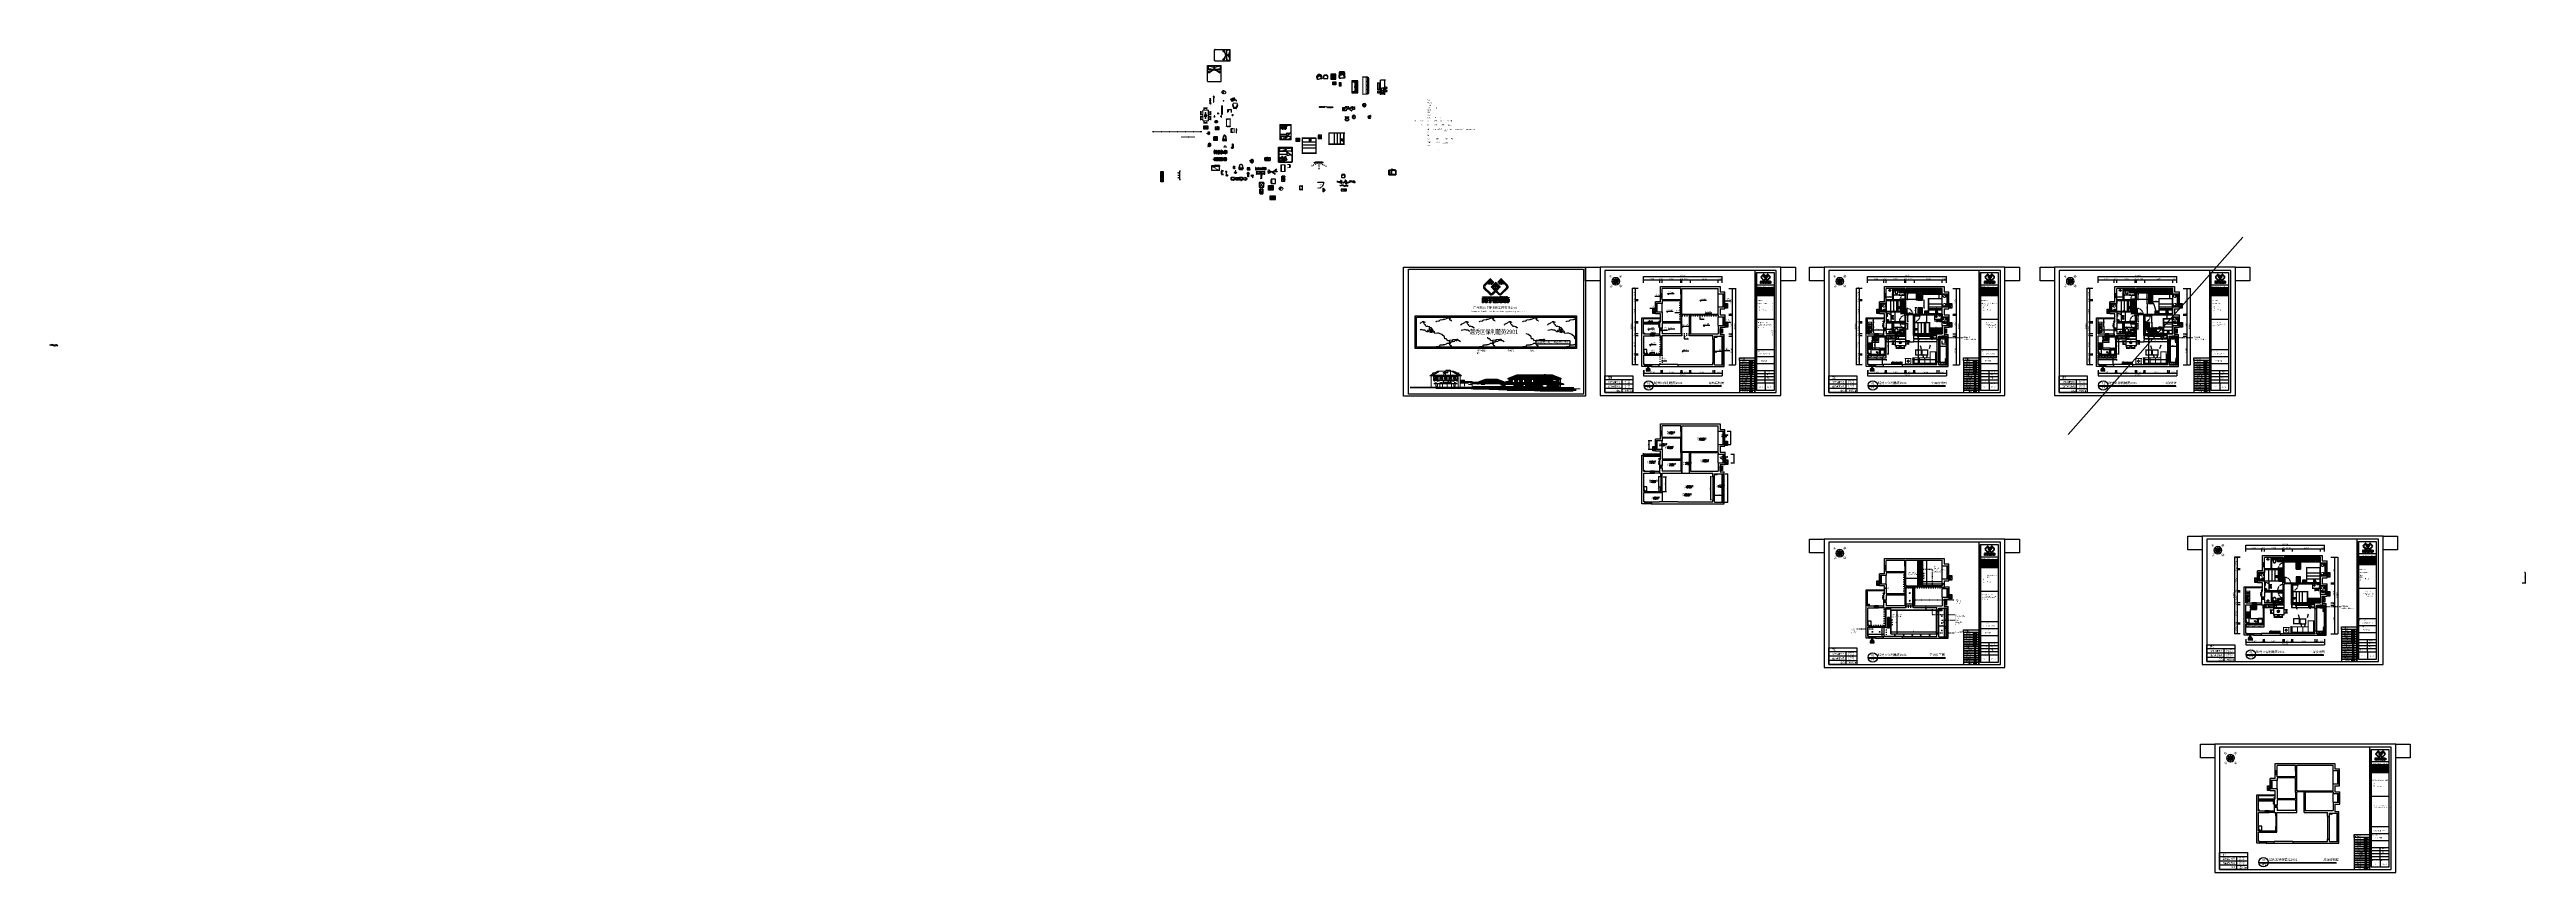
# Model space of a CAD drawing. Header units: millimetres. Extents: x -113526 to 211532, y -79714 to 28306.
import ezdxf
from ezdxf.enums import TextEntityAlignment as Align

# ---------------------------------------------------------------- set-up
doc = ezdxf.new("R2010")
doc.units = ezdxf.units.MM
doc.set_wipeout_variables(frame=1)
doc.header["$PDMODE"] = 35
for name, pattern in [('ACAD_ISO03W100', [30, 12, -18]), ('CENTER-1', [10, 6.25, -1.25, 1.25, -1.25]), ('CONTINOUS', [0]), ('DASHDOT2', [0.5, 0.25, -0.125, 0, -0.125]), ('DASHED', [0.75, 0.5, -0.25])]:
    doc.linetypes.add(name, pattern=pattern)
for name, color, linetype in [('$Longfin_AP_HATCH', 1, 'Continuous'), ('10线框', 8, 'Continuous'), ('1A- 图框图例', 4, 'Continuous'), ('2', 2, 'Continuous'), ('3', 3, 'Continuous'), ('3粗线2 家具造型  - 7号线', 7, 'Continuous'), ('A01 建筑墙体', 4, 'Continuous'), ('AP_文字', 127, 'Continuous'), ('DOOR', 1, 'Continuous'), ('F', 8, 'Continuous'), ('F1-门', 1, 'Continuous'), ('FF-FURN', 51, 'Continuous'), ('FURNITURE', 2, 'Continuous'), ('IFF-Furn-Detail', 250, 'Continuous'), ('J-墙体', 7, 'Continuous'), ('J-家具线', 51, 'Continuous'), ('layer 1', 7, 'Continuous'), ('lighting', 2, 'Continuous'), ('P-Furniture(活动家具)', 4, 'Continuous'), ('P-Plumbing-fix(洁具)', 4, 'Continuous'), ('P2', 2, 'Continuous'), ('PLANT', 3, 'Continuous'), ('WALL-墙体结构', 160, 'Continuous'), ('WINDOW', 1, 'Continuous'), ('原始图层', 150, 'Continuous'), ('填充', 8, 'Continuous'), ('填充图样', 38, 'Continuous'), ('家具', 7, 'Continuous'), ('家具内线', 8, 'Continuous'), ('家私', 4, 'Continuous'), ('家私内', 4, 'Continuous'), ('层高', 151, 'Continuous'), ('平面。', 4, 'Continuous'), ('文字说明', 4, 'Continuous'), ('文本层', 3, 'Continuous'), ('标注', 8, 'Continuous')]:
    doc.layers.add(name, color=color, linetype=linetype)
for name, color, linetype, lineweight in [('-04 EQUIPMENT', 5, 'Continuous', 5), ('0.15', 3, 'Continuous', 15), ('8', 8, 'Continuous', 5), ('T-填充线', 8, 'Continuous', 5), ('WALL', 160, 'Continuous', 30), ('内线', 8, 'Continuous', 9), ('制作线', 3, 'Continuous', 18), ('地面', 155, 'Continuous', 5), ('填充总', 251, 'Continuous', 5), ('填充线', 250, 'Continuous', 5), ('墙体（华仔）', 7, 'Continuous', 13), ('墙线', 7, 'CONTINOUS', 30), ('外线', 4, 'Continuous', 15), ('家具外线', 4, 'Continuous', 18), ('家具外线总', 4, 'Continuous', 13), ('家具线', 135, 'Continuous', 18), ('家具细线', 8, 'Continuous', 9), ('家私线', 42, 'Continuous', 9), ('家私线1', 2, 'Continuous', 18), ('植物', 64, 'Continuous', 9)]:
    doc.layers.add(name, color=color, linetype=linetype, lineweight=lineweight)
doc.styles.add('$LongfinSYS', font='ROMANS.shx', dxfattribs={"width": 0.7, "bigfont": 'gbcbig.shx'})
doc.styles.add('400', font='', dxfattribs={"height": 400})
doc.styles.add('DIM', font='txt')
doc.styles.add('HT', font='simhei.ttf', dxfattribs={"width": 0.8})
doc.styles.get("Standard").update_dxf_attribs({"font": 'txt', "bigfont": 'gbcbig.shx'})
doc.styles.add('TXT', font='txt.shx', dxfattribs={"bigfont": 'hztxt.shx'})
doc.styles.add('宋体', font='', dxfattribs={"width": 0.7})
doc.styles.add('标准', font='simhei.ttf')
doc.styles.add('黑体', font='simhei.ttf', dxfattribs={"width": 0.8})
doc.styles.get('400').set_extended_font_data('SimSun')
doc.styles.get('宋体').set_extended_font_data('新宋体')
doc.dimstyles.new('50', dxfattribs={"dimtxt": 120, "dimasz": 50, "dimexe": 1, "dimexo": 1, "dimgap": 1, "dimtad": 1, "dimdec": 0, "dimtxsty": '标准', "dimblk": 'ARCHTICK', "dimcen": 0, "dimdle": 1, "dimclrd": 157, "dimclre": 157, "dimclrt": 40, "dimadec": 0, "dimazin": 0, "dimtfac": 1, "dimtdec": 0, "dimtix": 1, "dimtmove": 2, "dimatfit": 3, "dimldrblk": 'DOT', "dimfxl": 100, "dimarcsym": 0})
doc.dimstyles.new('A3 HBA_80', dxfattribs={"dimscale": 80, "dimtxt": 2, "dimasz": 0.03, "dimexe": 2, "dimexo": 2.5, "dimgap": 0.6, "dimtad": 1, "dimdec": 0, "dimzin": 0, "dimdsep": 46, "dimtxsty": '标准', "dimblk": 'HBA_DIMENSION_TICK', "dimcen": 0, "dimclrd": 1, "dimclre": 1, "dimclrt": 2, "dimadec": 0, "dimazin": 0, "dimtfac": 1, "dimtdec": 0, "dimtix": 1, "dimtmove": 2, "dimatfit": 3, "dimldrblk": 'DOT', "dimfxl": 1, "dimtvp": 1, "dimtolj": 1, "dimtzin": 0, "dimarcsym": 0})

# ---------------------------------------------------------------- blocks, each defined once
blk = doc.blocks.new('DGFNegnfshm')
at = {"layer": '家具内线', "color": 8}
for centre, radius, start, end in [((1074806, -1488316), 100, 173.05438, 183.18815), ((1074806, -1488316), 100, 143.12948, 159.1723), ((1074806, -1488316), 100, 202.42484, 208.85999), ((1074806, -1488316), 100, 224.97554, 230.45598), ((1074806, -1488316), 100, 110.62044, 121.41431), ((1074806, -1488316), 100, 244.57518, 249.53571), ((1074806, -1488316), 100, 94.06786, 103.08034), ((1074806, -1488316), 100, 262.90184, 270.4511), ((1074819, -1488301), 5.54, 96.07794, 25.31252), ((1074806, -1488316), 100, 64.49543, 81.16052), ((1074806, -1488316), 100, 281.7936, 290.42165), ((1074806, -1488316), 100, 301.24244, 315.0937), ((1074806, -1488316), 100, 47.10885, 49.44264), ((1074806, -1488316), 100, 322.7431, 337.3548), ((1074806, -1488316), 100, 29.59601, 32.83212), ((1074806, -1488316), 100, 12.63537, 18.02471), ((1074806, -1488316), 100, 348.15964, 2.42399)]:
    blk.add_arc(centre, radius, start, end, dxfattribs=at)
for points in [[(1074833, -1488308), (1074800, -1488332), (1074817, -1488301), (1074794, -1488312)], [(1074821, -1488331), (1074806, -1488340), (1074814, -1488324), (1074800, -1488333)]]:
    blk.add_solid(points, dxfattribs=at)
at = {"layer": '家具外线', "color": 8}
for p, q in [((1074815, -1488297), (1074801, -1488249)), ((1074820, -1488336), (1074913, -1488496))]:
    blk.add_line(p, q, dxfattribs=at)
for centre, radius, start, end in [((1074669, -1488129), 230, 254.91983, 299.8757), ((1074747, -1488647), 327, 82.03653, 114.36162), ((1074605, -1488201), 227, 277.93635, 323.77412), ((1075086, -1488945), 687, 116.10822, 130.61629), ((1074836, -1487912), 413, 247.56654, 263.54288), ((1074717, -1488371), 90.3, 34.4664, 114.1589), ((1076787, -1489959), 2575, 140.8835, 144.89465), ((1074549, -1488242), 270, 299.09084, 339.73099), ((1074806, -1488316), 125, 170.41636, 184.41501), ((1074806, -1488316), 125, 138.74943, 166.33234), ((1074806, -1488316), 125, 199.49863, 209.75905), ((1074909, -1488126), 225, 192.26001, 238.82364), ((1074531, -1488390), 274, 18.98321, 54.43175), ((1074806, -1488316), 125, 222.32618, 230.93323), ((1074806, -1488316), 125, 94.57215, 122.77874), ((1074806, -1488316), 125, 241.54735, 250.91141), ((1075054, -1488491), 294, 148.58081, 184.99923), ((1074200, -1488298), 605, 338.91517, 356.34158), ((1074940, -1488230), 169, 170.24389, 209.49464), ((1074245, -1488422), 575, 12.38631, 22.80608), ((1074806, -1488316), 125, 261.84706, 271.76906), ((1074248, -1488365), 592, 6.64931, 22.42784), ((1075098, -1488169), 303, 174.46977, 205.31252), ((1075412, -1488354), 608, 178.34256, 196.0902), ((1074456, -1488472), 375, 352.19795, 20.66328), ((1075231, -1488177), 455, 200.95022, 224.75797), ((1074806, -1488316), 125, 66.99371, 86.29192), ((1074200, -1489178), 1055, 45.04059, 54.25452), ((1074855, -1488237), 90.3, 248.55428, 329.08132), ((1074939, -1488110), 248, 242.04726, 285.06943), ((1075045, -1487456), 892, 255.59379, 267.47684), ((1075160, -1488031), 455, 222.35274, 241.78826), ((1074681, -1487715), 620, 283.42112, 294.21449), ((1074754, -1488048), 279, 285.72759, 322.95362), ((1074806, -1488316), 125, 280.82706, 292.84442), ((1075442, -1488352), 606, 158.85728, 175.38925), ((1074664, -1488183), 214, 324.86275, 13.38466), ((1082799, -1492557), 9023, 150.83192, 151.89997), ((1075358, -1488904), 789, 118.89409, 130.8232), ((1074762, -1488173), 156, 312.29523, 4.99167), ((1074806, -1488316), 125, 300.99068, 316.70025), ((1074806, -1488316), 125, 50.00149, 55.59945), ((1074806, -1488316), 125, 30.72069, 38.60822), ((1074806, -1488316), 125, 321.94423, 340.63936), ((1074806, -1488316), 125, 14.56374, 21.36503), ((1074806, -1488316), 125, 348.86256, 11.92511)]:
    blk.add_arc(centre, radius, start, end, dxfattribs=at)
blk = doc.blocks.new('wEGWBADGN')
at = {"layer": '填充总'}
for p, q in [((1072515, -1487447), (1072515, -1487087)), ((1072515, -1488095), (1072515, -1487735)), ((1072565, -1487447), (1072565, -1487087)), ((1072565, -1488095), (1072565, -1487735)), ((1072978, -1486664), (1073338, -1486664)), ((1072978, -1486714), (1073338, -1486714)), ((1072978, -1488514), (1073338, -1488514)), ((1072978, -1488564), (1073338, -1488564)), ((1073715, -1487447), (1073715, -1487087)), ((1073715, -1488095), (1073715, -1487735)), ((1073765, -1487447), (1073765, -1487087)), ((1073765, -1488095), (1073765, -1487735))]:
    blk.add_line(p, q, dxfattribs=at)
for points in [[(1072765, -1487447), (1072485, -1487447), (1072485, -1487087), (1072765, -1487087)], [(1072765, -1488095), (1072485, -1488095), (1072485, -1487735), (1072765, -1487735)], [(1072978, -1486914), (1072978, -1486634), (1073338, -1486634), (1073338, -1486914)], [(1072978, -1488314), (1072978, -1488594), (1073338, -1488594), (1073338, -1488314)], [(1073515, -1487447), (1073795, -1487447), (1073795, -1487087), (1073515, -1487087)], [(1073515, -1488095), (1073795, -1488095), (1073795, -1487735), (1073515, -1487735)]]:
    blk.add_lwpolyline(points, dxfattribs=at)
blk.add_lwpolyline([(1073495, -1486934), (1072785, -1486934), (1072785, -1488294), (1073495, -1488294)], close=True, dxfattribs=at)
at = {"layer": '填充总', "color": 250}
blk.add_lwpolyline([(1073195, -1487234), (1073085, -1487234), (1073085, -1487994), (1073195, -1487994)], close=True, dxfattribs=at)
at = {"layer": '家具外线总'}
for p, q in [((1072423, -1487067), (1072765, -1487067)), ((1072423, -1487715), (1072765, -1487715)), ((1072765, -1487467), (1072429, -1487467)), ((1072765, -1488115), (1072429, -1488115)), ((1072465, -1487518), (1072465, -1487011)), ((1072465, -1488166), (1072465, -1487659)), ((1072907, -1486614), (1073414, -1486614)), ((1072907, -1488614), (1073414, -1488614)), ((1072958, -1486914), (1072958, -1486577)), ((1072958, -1488314), (1072958, -1488651)), ((1073358, -1486572), (1073358, -1486914)), ((1073358, -1488656), (1073358, -1488314)), ((1073858, -1487067), (1073515, -1487067)), ((1073515, -1487467), (1073852, -1487467)), ((1073858, -1487715), (1073515, -1487715)), ((1073515, -1488115), (1073852, -1488115)), ((1073815, -1487518), (1073815, -1487011)), ((1073815, -1488166), (1073815, -1487659))]:
    blk.add_line(p, q, dxfattribs=at)
blk.add_lwpolyline([(1073515, -1486914), (1072765, -1486914), (1072765, -1488314), (1073515, -1488314)], close=True, dxfattribs=at)
at = {"layer": '墙线', "color": 2}
blk.add_blockref('DGFNegnfshm', (-1668, 724), dxfattribs=at)
blk = doc.blocks.new('adfhaetjysk')
at = {"color": 4, "linetype": 'ByBlock', "lineweight": -3}
for p, q in [((1148471, -1506820), (1148449, -1506820)), ((1148458, -1506838), (1148471, -1506838)), ((1148471, -1506807), (1148482, -1506807)), ((1148471, -1506851), (1148471, -1506807)), ((1148471, -1506838), (1148471, -1506820)), ((1148482, -1506851), (1148471, -1506851)), ((1148482, -1506807), (1148482, -1506851)), ((1148535, -1506807), (1148524, -1506807)), ((1148524, -1506807), (1148524, -1506851)), ((1148524, -1506851), (1148535, -1506851)), ((1148535, -1506851), (1148535, -1506807)), ((1148535, -1506820), (1148557, -1506820)), ((1148535, -1506838), (1148535, -1506820)), ((1148548, -1506838), (1148535, -1506838))]:
    blk.add_line(p, q, dxfattribs=at)
at = {"color": 4}
for p, q in [((1148524, -1506763), (1148484, -1506763)), ((1148484, -1506763), (1148484, -1507543)), ((1148484, -1507543), (1148524, -1507543)), ((1148524, -1507543), (1148524, -1506763))]:
    blk.add_line(p, q, dxfattribs=at)
at = {"color": 4, "linetype": 'ByBlock', "lineweight": -3}
for centre, major_axis, start_param, end_param in [((1148530, -1506874), (68.5, 68.5), 1.7653875, 3.0017996), ((1148553, -1506886), (-75.4, 75.4), 0.3150753, 1.2205596), ((1148454, -1506931), (1.47, 1.47), 2.8745546, 5.6397274)]:
    blk.add_ellipse(centre, major_axis=major_axis, ratio=1, start_param=start_param, end_param=end_param, dxfattribs=at)
at = {"color": 4, "linetype": 'ByBlock', "lineweight": -3, "extrusion": (0, 0, -1)}
for centre, major_axis, start_param, end_param in [((1148453, -1506886), (75.4, 75.4), 0.3150753, 1.2205596), ((1148552, -1506931), (-1.47, 1.47), 2.8745546, 5.6397274), ((1148476, -1506874), (-68.5, 68.5), 1.7653875, 3.0017996)]:
    blk.add_ellipse(centre, major_axis=major_axis, ratio=1, start_param=start_param, end_param=end_param, dxfattribs=at)
blk = doc.blocks.new('dnhHDFHNFSJM')
at = {"color": 4}
blk.add_wipeout([(1119033, -1478039), (1119033, -1477160), (1119074, -1477117), (1119083, -1477117), (1119083, -1477085), (1119103, -1477085), (1119103, -1477080), (1119073, -1477069), (1119073, -1477015), (1119103, -1477004), (1119103, -1476999), (1119132, -1476999), (1119132, -1478199), (1119103, -1478199), (1119103, -1478195), (1119073, -1478183), (1119073, -1478130), (1119103, -1478118), (1119103, -1478114), (1119083, -1478114), (1119083, -1478082), (1119074, -1478082)], dxfattribs=at)
for p, q in [((1119074, -1477117), (1119033, -1477160)), ((1119033, -1477160), (1119033, -1478039)), ((1119074, -1478082), (1119033, -1478039)), ((1119103, -1477004), (1119073, -1477015)), ((1119073, -1477015), (1119073, -1477069)), ((1119103, -1477080), (1119073, -1477069)), ((1119103, -1478118), (1119073, -1478130)), ((1119073, -1478183), (1119073, -1478130)), ((1119103, -1478195), (1119073, -1478183)), ((1119083, -1477117), (1119074, -1477117)), ((1119083, -1478082), (1119074, -1478082)), ((1119083, -1477085), (1119132, -1477085)), ((1119083, -1477085), (1119083, -1478114)), ((1119083, -1478114), (1119132, -1478114)), ((1119103, -1476999), (1119103, -1477085)), ((1119132, -1476999), (1119103, -1476999)), ((1119132, -1477085), (1119103, -1477085)), ((1119103, -1478199), (1119103, -1478114)), ((1119132, -1478114), (1119103, -1478114)), ((1119132, -1478199), (1119103, -1478199)), ((1119132, -1476999), (1119132, -1477085)), ((1119132, -1477085), (1119132, -1478114)), ((1119132, -1478199), (1119132, -1478114))]:
    blk.add_line(p, q, dxfattribs=at)
at = {"color": 8}
for p, q in [((1119074, -1477117), (1119074, -1478082)), ((1119108, -1477085), (1119108, -1478114)), ((1119117, -1476999), (1119117, -1477085)), ((1119117, -1478199), (1119117, -1478114))]:
    blk.add_line(p, q, dxfattribs=at)
blk = doc.blocks.new('dfahENDNDFGVMN')
at = {"layer": '内线'}
for p, q in [((1069379, -1554224), (1068080, -1554224)), ((1068080, -1554224), (1068080, -1554953)), ((1069379, -1554953), (1068080, -1554953)), ((1069379, -1554224), (1069379, -1554953))]:
    blk.add_line(p, q, dxfattribs=at)
at = {"layer": '填充'}
for p, q in [((1068077, -1554264), (1068008, -1554255)), ((1068008, -1554255), (1068030, -1554268)), ((1068026, -1554461), (1068008, -1554470)), ((1068008, -1554470), (1068069, -1554461)), ((1068077, -1554671), (1068008, -1554663)), ((1068008, -1554663), (1068030, -1554676)), ((1068008, -1554877), (1068069, -1554869)), ((1068026, -1554869), (1068008, -1554877)), ((1068026, -1554303), (1068013, -1554307)), ((1068013, -1554307), (1068038, -1554315)), ((1068026, -1554710), (1068013, -1554714)), ((1068013, -1554714), (1068038, -1554723)), ((1068030, -1554367), (1068017, -1554380)), ((1068017, -1554380), (1068043, -1554375)), ((1068030, -1554774), (1068017, -1554787)), ((1068017, -1554787), (1068043, -1554783)), ((1068081, -1554208), (1068021, -1554221)), ((1068021, -1554221), (1068081, -1554230)), ((1068043, -1554397), (1068021, -1554401)), ((1068021, -1554401), (1068069, -1554401)), ((1068081, -1554616), (1068021, -1554628)), ((1068021, -1554628), (1068081, -1554637)), ((1068043, -1554804), (1068021, -1554809)), ((1068021, -1554809), (1068069, -1554809)), ((1068051, -1554307), (1068026, -1554303)), ((1068026, -1554341), (1068064, -1554341)), ((1068038, -1554341), (1068026, -1554341)), ((1068060, -1554453), (1068026, -1554461)), ((1068026, -1554521), (1068060, -1554534)), ((1068069, -1554521), (1068026, -1554521)), ((1068051, -1554714), (1068026, -1554710)), ((1068026, -1554749), (1068064, -1554749)), ((1068038, -1554749), (1068026, -1554749)), ((1068060, -1554860), (1068026, -1554869)), ((1068026, -1554929), (1068060, -1554942)), ((1068069, -1554929), (1068026, -1554929)), ((1068030, -1554268), (1068077, -1554273)), ((1068051, -1554363), (1068030, -1554367)), ((1068034, -1554418), (1068030, -1554427)), ((1068030, -1554427), (1068060, -1554431)), ((1068030, -1554483), (1068060, -1554487)), ((1068047, -1554483), (1068030, -1554483)), ((1068030, -1554676), (1068077, -1554680)), ((1068051, -1554770), (1068030, -1554774)), ((1068034, -1554826), (1068030, -1554834)), ((1068030, -1554834), (1068060, -1554839)), ((1068030, -1554890), (1068060, -1554894)), ((1068047, -1554890), (1068030, -1554890)), ((1068051, -1554423), (1068034, -1554418)), ((1068086, -1554598), (1068034, -1554611)), ((1068034, -1554611), (1068081, -1554616)), ((1068051, -1554830), (1068034, -1554826)), ((1068038, -1554315), (1068060, -1554311)), ((1068077, -1554320), (1068038, -1554341)), ((1068038, -1554723), (1068060, -1554719)), ((1068077, -1554727), (1068038, -1554749)), ((1068043, -1554375), (1068064, -1554371)), ((1068081, -1554388), (1068043, -1554397)), ((1068086, -1554581), (1068043, -1554573)), ((1068043, -1554573), (1068086, -1554598)), ((1068043, -1554783), (1068064, -1554779)), ((1068081, -1554796), (1068043, -1554804)), ((1068086, -1554483), (1068047, -1554483)), ((1068080, -1554549), (1068047, -1554551)), ((1068047, -1554551), (1068077, -1554560)), ((1068086, -1554890), (1068047, -1554890)), ((1068080, -1554956), (1068047, -1554959)), ((1068047, -1554959), (1068077, -1554967)), ((1068081, -1554285), (1068051, -1554307)), ((1068081, -1554358), (1068051, -1554363)), ((1068081, -1554423), (1068051, -1554423)), ((1068081, -1554693), (1068051, -1554714)), ((1068081, -1554766), (1068051, -1554770)), ((1068081, -1554830), (1068051, -1554830)), ((1068060, -1554311), (1068077, -1554320)), ((1068060, -1554431), (1068073, -1554431)), ((1068081, -1554440), (1068060, -1554453)), ((1068060, -1554487), (1068086, -1554496)), ((1068060, -1554534), (1068090, -1554538)), ((1068060, -1554719), (1068077, -1554727)), ((1068060, -1554839), (1068073, -1554839)), ((1068081, -1554847), (1068060, -1554860)), ((1068060, -1554894), (1068086, -1554903)), ((1068060, -1554942), (1068090, -1554946)), ((1068064, -1554341), (1068081, -1554345)), ((1068064, -1554371), (1068077, -1554371)), ((1068064, -1554749), (1068081, -1554753)), ((1068064, -1554779), (1068077, -1554779)), ((1068069, -1554401), (1068081, -1554401)), ((1068069, -1554461), (1068086, -1554483)), ((1068086, -1554496), (1068069, -1554521)), ((1068069, -1554809), (1068081, -1554809)), ((1068069, -1554869), (1068086, -1554890)), ((1068086, -1554903), (1068069, -1554929)), ((1068073, -1554431), (1068081, -1554440)), ((1068073, -1554839), (1068081, -1554847)), ((1068081, -1554230), (1068077, -1554264)), ((1068077, -1554273), (1068081, -1554285)), ((1068077, -1554371), (1068081, -1554388)), ((1068077, -1554560), (1068086, -1554581)), ((1068081, -1554637), (1068077, -1554671)), ((1068077, -1554680), (1068081, -1554693)), ((1068077, -1554779), (1068081, -1554796)), ((1068081, -1554345), (1068081, -1554358)), ((1068081, -1554401), (1068081, -1554423)), ((1068081, -1554753), (1068081, -1554766)), ((1069400, -1554593), (1069370, -1554589)), ((1069375, -1554220), (1069413, -1554220)), ((1069392, -1554241), (1069375, -1554220)), ((1069375, -1554512), (1069426, -1554499)), ((1069417, -1554537), (1069375, -1554512)), ((1069375, -1554529), (1069417, -1554537)), ((1069383, -1554550), (1069375, -1554529)), ((1069375, -1554632), (1069392, -1554606)), ((1069400, -1554640), (1069375, -1554632)), ((1069375, -1554645), (1069413, -1554645)), ((1069392, -1554666), (1069375, -1554645)), ((1069375, -1554936), (1069426, -1554923)), ((1069417, -1554962), (1069375, -1554936)), ((1069375, -1554953), (1069417, -1554962)), ((1069379, -1554263), (1069400, -1554250)), ((1069387, -1554271), (1069379, -1554263)), ((1069379, -1554280), (1069409, -1554280)), ((1069379, -1554302), (1069379, -1554280)), ((1069392, -1554302), (1069379, -1554302)), ((1069379, -1554314), (1069417, -1554306)), ((1069383, -1554332), (1069379, -1554314)), ((1069379, -1554344), (1069409, -1554340)), ((1069379, -1554357), (1069379, -1554344)), ((1069396, -1554362), (1069379, -1554357)), ((1069379, -1554417), (1069409, -1554396)), ((1069383, -1554430), (1069379, -1554417)), ((1069379, -1554473), (1069383, -1554439)), ((1069439, -1554482), (1069379, -1554473)), ((1069379, -1554494), (1069439, -1554482)), ((1069426, -1554499), (1069379, -1554494)), ((1069379, -1554687), (1069400, -1554675)), ((1069387, -1554696), (1069379, -1554687)), ((1069379, -1554705), (1069409, -1554705)), ((1069379, -1554726), (1069379, -1554705)), ((1069392, -1554726), (1069379, -1554726)), ((1069379, -1554842), (1069409, -1554820)), ((1069383, -1554855), (1069379, -1554842)), ((1069379, -1554898), (1069383, -1554863)), ((1069439, -1554906), (1069379, -1554898)), ((1069379, -1554919), (1069439, -1554906)), ((1069426, -1554923), (1069379, -1554919)), ((1069380, -1554561), (1069413, -1554559)), ((1069396, -1554332), (1069383, -1554332)), ((1069383, -1554383), (1069422, -1554362)), ((1069400, -1554392), (1069383, -1554383)), ((1069430, -1554434), (1069383, -1554430)), ((1069383, -1554439), (1069452, -1554447)), ((1069413, -1554559), (1069383, -1554550)), ((1069383, -1554808), (1069422, -1554786)), ((1069400, -1554816), (1069383, -1554808)), ((1069430, -1554859), (1069383, -1554855)), ((1069383, -1554863), (1069452, -1554872)), ((1069384, -1554753), (1069422, -1554745)), ((1069388, -1554770), (1069384, -1554753)), ((1069384, -1554783), (1069414, -1554779)), ((1069384, -1554796), (1069384, -1554783)), ((1069401, -1554800), (1069384, -1554796)), ((1069400, -1554271), (1069387, -1554271)), ((1069400, -1554696), (1069387, -1554696)), ((1069401, -1554770), (1069388, -1554770)), ((1069452, -1554233), (1069392, -1554241)), ((1069439, -1554302), (1069392, -1554302)), ((1069392, -1554606), (1069435, -1554606)), ((1069452, -1554657), (1069392, -1554666)), ((1069439, -1554726), (1069392, -1554726)), ((1069417, -1554327), (1069396, -1554332)), ((1069435, -1554362), (1069396, -1554362)), ((1069430, -1554220), (1069400, -1554216)), ((1069400, -1554250), (1069435, -1554241)), ((1069430, -1554276), (1069400, -1554271)), ((1069422, -1554387), (1069400, -1554392)), ((1069435, -1554606), (1069400, -1554593)), ((1069430, -1554645), (1069400, -1554640)), ((1069400, -1554675), (1069435, -1554666)), ((1069430, -1554700), (1069400, -1554696)), ((1069422, -1554812), (1069400, -1554816)), ((1069422, -1554766), (1069401, -1554770)), ((1069439, -1554800), (1069401, -1554800)), ((1069409, -1554280), (1069426, -1554284)), ((1069409, -1554340), (1069430, -1554336)), ((1069409, -1554396), (1069435, -1554400)), ((1069409, -1554705), (1069426, -1554709)), ((1069409, -1554820), (1069435, -1554825)), ((1069413, -1554220), (1069430, -1554220)), ((1069413, -1554645), (1069430, -1554645)), ((1069414, -1554779), (1069435, -1554775)), ((1069417, -1554306), (1069439, -1554302)), ((1069443, -1554323), (1069417, -1554327)), ((1069417, -1554730), (1069439, -1554726)), ((1069422, -1554362), (1069435, -1554362)), ((1069448, -1554396), (1069422, -1554387)), ((1069448, -1554762), (1069422, -1554766)), ((1069448, -1554820), (1069422, -1554812)), ((1069426, -1554284), (1069430, -1554276)), ((1069426, -1554709), (1069430, -1554700)), ((1069427, -1554800), (1069439, -1554800)), ((1069430, -1554336), (1069443, -1554323)), ((1069452, -1554447), (1069430, -1554434)), ((1069452, -1554872), (1069430, -1554859)), ((1069435, -1554241), (1069452, -1554233)), ((1069435, -1554400), (1069448, -1554396)), ((1069435, -1554666), (1069452, -1554657)), ((1069435, -1554775), (1069448, -1554762)), ((1069435, -1554825), (1069448, -1554820))]:
    blk.add_line(p, q, dxfattribs=at)
at = {"layer": '外线'}
blk.add_line((1068081, -1554809), (1068081, -1554830), dxfattribs=at)
blk = doc.blocks.new('A$C365237FC')
at = {"layer": '填充', "color": 8}
for p, q in [((0, 380), (103, 377)), ((113, 377), (0, 380)), ((159, 126), (51, 228)), ((103, 377), (243, 252)), ((253, 273), (113, 377)), ((292, 196), (159, 126)), ((179, 68), (422, 138)), ((243, 252), (384, 251)), ((488, 233), (253, 273)), ((384, 251), (292, 196)), ((299, 573), (375, 494)), ((375, 494), (392, 446)), ((422, 667), (381, 720)), ((392, 446), (451, 380)), ((494, 612), (422, 667)), ((422, 138), (458, 182)), ((451, 380), (488, 308)), ((458, 182), (504, 182)), ((483, 513), (492, 590)), ((534, 457), (483, 513)), ((484, 520), (492, 590)), ((547, 477), (484, 520)), ((488, 308), (516, 291)), ((492, 590), (502, 759)), ((504, 182), (534, 457)), ((549, 345), (547, 477)), ((556, 196), (549, 345))]:
    blk.add_line(p, q, dxfattribs=at)
for centre, radius in [((41, 196), 9.34), ((81, 194), 9.34), ((83, 395), 9.34), ((96, 149), 9.34), ((124, 331), 9.34), ((145, 321), 9.34), ((147, 158), 9.34), ((151, 200), 9.34), ((188, 86), 9.34), ((189, 357), 9.34), ((194, 149), 9.34), ((197, 335), 9.34), ((211, 65), 9.34), ((215, 347), 9.34), ((230, 99), 9.34), ((257, 292), 9.34), ((258, 240), 9.34), ((507, 216), 216), ((320, 38), 9.34), ((507, 216), 173), ((345, 546), 9.34), ((350, 495), 9.34), ((364, 226), 9.34), ((401, 707), 9.34), ((401, 476), 9.34), ((416, 155), 9.34), ((445, 409), 9.34), ((458, 607), 9.34), ((482, 688), 9.34), ((489, 707), 9.34), ((505, 663), 9.34), ((509, 464), 9.34), ((547, 561), 9.34), ((557, 689), 9.34), ((566, 444), 9.34)]:
    blk.add_circle(centre, radius, dxfattribs=at)
blk = doc.blocks.new('A$C21DA63A9')
blk.add_blockref('A$C365237FC', (0, 0))
blk = doc.blocks.new('fdabEBFGMN')
at = {"layer": '填充总', "xscale": 0.5000000000276679, "yscale": 0.5, "zscale": 0.5, "rotation": 84.25969431041284}
blk.add_blockref('A$C21DA63A9', (1076840, -1469570), dxfattribs=at)
blk = doc.blocks.new('dtyjtdyj')
at = {"color": 4, "linetype": 'ByBlock'}
for p, q in [((174030825, 70476156), (174030987, 70476009)), ((174030843, 70476177), (174031004, 70476030))]:
    blk.add_line(p, q, dxfattribs=at)
blk.add_lwpolyline([(174030843, 70476177, 0.7668323), (174030825, 70476156)], format="xyb", dxfattribs=at)
at = {"color": 8, "linetype": 'ByBlock'}
for centre, radius in [((174030787, 70476209), 22.9), ((174030787, 70476209), 21.5), ((174030787, 70476209), 21.5), ((174030788, 70476209), 14), ((174030788, 70476209), 14), ((174030787, 70476209), 13.5), ((174030787, 70476209), 13.5)]:
    blk.add_circle(centre, radius, dxfattribs=at)
at = {"color": 4, "linetype": 'ByBlock'}
blk.add_circle((174030787, 70476209), 22.9, dxfattribs=at)
for centre, radius, start, end in [((174030787, 70476209), 200, 321.63957, 313.8863), ((174030995, 70476018), 29.7, 161.77762, 107.46924), ((174030996, 70476019), 13.5, 231.98209, 51.98209)]:
    blk.add_arc(centre, radius, start, end, dxfattribs=at)
at = {"color": 8, "linetype": 'ByBlock'}
for centre, radius, start, end in [((174030787, 70476209), 184, 321.97894, 313.54858), ((174030995, 70476018), 24.3, 167.59339, 99.70384)]:
    blk.add_arc(centre, radius, start, end, dxfattribs=at)
blk = doc.blocks.new('dhbdh')
at = {"layer": '家私线', "color": 4}
for p, q in [((173796861, 71126539), (173796875, 71126539)), ((173796861, 71126484), (173796875, 71126484)), ((173796861, 71126401), (173796875, 71126401)), ((173796861, 71126346), (173796875, 71126346)), ((173796861, 71126262), (173796875, 71126262)), ((173796861, 71126208), (173796875, 71126208)), ((173796875, 71126539), (173796875, 71126484)), ((173796875, 71126515), (173796878, 71126515)), ((173796875, 71126508), (173796881, 71126508)), ((173796875, 71126401), (173796875, 71126346)), ((173796875, 71126208), (173796875, 71126262)), ((173796875, 71126239), (173796881, 71126239)), ((173796875, 71126232), (173796878, 71126232)), ((173796937, 71126389), (173796877, 71126389)), ((173796937, 71126357), (173796877, 71126357)), ((173796878, 71126558), (173796878, 71126515)), ((173796885, 71126558), (173796878, 71126558)), ((173796878, 71126189), (173796878, 71126232)), ((173796885, 71126189), (173796878, 71126189)), ((173796885, 71126512), (173796885, 71126558)), ((173796885, 71126234), (173796885, 71126189)), ((173796937, 71126389), (173796994, 71126389)), ((173796937, 71126357), (173796994, 71126357)), ((173796988, 71126357), (173796988, 71126389)), ((173796994, 71126394), (173797090, 71126398)), ((173796994, 71126389), (173796994, 71126394)), ((173796994, 71126357), (173796994, 71126389)), ((173796994, 71126357), (173796994, 71126353)), ((173796994, 71126353), (173797090, 71126348)), ((173797090, 71126390), (173797090, 71126398)), ((173797095, 71126390), (173797090, 71126390)), ((173797090, 71126356), (173797090, 71126390)), ((173797090, 71126356), (173797090, 71126348)), ((173797095, 71126356), (173797090, 71126356)), ((173797095, 71126356), (173797095, 71126390))]:
    blk.add_line(p, q, dxfattribs=at)
for centre, radius, start, end in [((173796877, 71126373), 16.2, 90, 98.43072), ((173796877, 71126373), 16.2, 261.56928, 270), ((173796881, 71126512), 4.14, 270, 0), ((173796881, 71126234), 4.14, 0, 90), ((173796929, 71126373), 16.2, 90, 270)]:
    blk.add_arc(centre, radius, start, end, dxfattribs=at)
blk = doc.blocks.new('srtj')
at = {"layer": '家私'}
for p, q in [((174061151.5, 70554693.5), (174061151.5, 70554273.5)), ((174061161.5, 70554618.5), (174061181.5, 70554618.5)), ((174061161.5, 70554263.5), (174061661.5, 70554263.5)), ((174061191.5, 70554283.5), (174061191.5, 70554608.5)), ((174061631.5, 70554323.5), (174061191.5, 70554323.5)), ((174061191.5, 70554288.5), (174061191.5, 70554273.5)), ((174061201.5, 70554298.5), (174061621.5, 70554298.5)), ((174061201.5, 70554263.5), (174061621.5, 70554263.5)), ((174061631.5, 70554283.5), (174061631.5, 70554608.5)), ((174061631.5, 70554273.5), (174061631.5, 70554288.5)), ((174061661.5, 70554618.5), (174061641.5, 70554618.5)), ((174061671.5, 70554608.5), (174061671.5, 70554693.5)), ((174061671.5, 70554273.5), (174061671.5, 70554608.5))]:
    blk.add_line(p, q, dxfattribs=at)
for centre, start, end in [((174061161.5, 70554608.5), 90, 180), ((174061161.5, 70554273.5), 180, 270), ((174061181.5, 70554608.5), 0, 90), ((174061201.5, 70554288.5), 90, 180), ((174061201.5, 70554273.5), 180, 270), ((174061621.5, 70554288.5), 0, 90), ((174061621.5, 70554273.5), 270, 0), ((174061641.5, 70554608.5), 90, 180), ((174061661.5, 70554608.5), 0, 90), ((174061661.5, 70554273.5), 270, 0)]:
    blk.add_arc(centre, 10, start, end, dxfattribs=at)
blk = doc.blocks.new('fj')
at = {"layer": '-04 EQUIPMENT', "color": 250}
for p, q in [((174107080, 69899220), (174107136, 69899221)), ((174107136, 69899221), (174107192, 69899224)), ((174107191, 69899260), (174107193, 69899341)), ((174107191, 69899220), (174107191, 69899260)), ((174107194, 69899184), (174107191, 69899220)), ((174107192, 69899224), (174107235, 69899224)), ((174107195, 69899150), (174107194, 69899184)), ((174107235, 69899224), (174107278, 69899223)), ((174107278, 69899223), (174107359, 69899224)), ((174107193, 69899104), (174107195, 69899150)), ((174107195, 69899041), (174107193, 69899104))]:
    blk.add_line(p, q, dxfattribs=at)
at = {"layer": '-04 EQUIPMENT', "color": 250, "ltscale": 2}
for p, q in [((174107158, 69899184), (174107177, 69899177)), ((174107177, 69899177), (174107205, 69899178))]:
    blk.add_line(p, q, dxfattribs=at)
at = {"layer": '-04 EQUIPMENT', "color": 250, "ltscale": 2, "extrusion": (0, 0, -1)}
for centre, major_axis, ratio, start_param, end_param in [((174107172, 69899184), (91.8, -16.9), 0.9527499, 1.211551, 3.0727204), ((174107177, 69899177), (70.4, -70.4), 1, 2.537215, 3.8519096), ((174107195, 69899221), (37.1, 37.1), 1, 3.2513731, 4.2461527), ((174107189, 69899218), (33.9, 33.9), 1, 4.3349603, 5.5587218), ((174107177, 69899212), (23.4, -23.4), 1, 0.7480012, 1.5459246), ((174107176, 69899191), (60.5, 60.5), 1, 5.4227059, 6.9968145), ((174107181, 69899179), (58.3, -58.3), 1, -1.0141514, 0.6885001), ((174107192, 69899222), (31.2, -31.2), 1, 3.9336672, 4.7171159), ((174107184, 69899223), (34.8, 34.8), 1, 0.1358967, 1.9169377)]:
    blk.add_ellipse(centre, major_axis=major_axis, ratio=ratio, start_param=start_param, end_param=end_param, dxfattribs=at)
blk = doc.blocks.new('ghlkglgl')
at = {"color": 4}
for p, q in [((116459, -27626), (116461, -27632)), ((117113, -27751), (117108, -27754))]:
    blk.add_line(p, q, dxfattribs=at)
at = {"layer": 'J-家具线', "color": 4}
for p, q in [((116459, -27626), (116929, -27458)), ((116929, -27458), (116459, -27626)), ((116931, -27464), (116461, -27632)), ((116497, -27592), (116878, -27456)), ((116829, -27484), (116553, -27583)), ((116614, -27817), (116572, -27700)), ((116577, -27689), (116919, -27567)), ((116966, -27699), (116624, -27822)), ((116929, -27458), (116931, -27464)), ((116930, -27572), (116971, -27689)), ((117082, -27681), (117051, -27703)), ((117051, -27703), (117076, -27748)), ((117117, -27719), (117082, -27681))]:
    blk.add_line(p, q, dxfattribs=at)
blk.add_circle((116691, -27534), 70.5, dxfattribs=at)
for centre, radius, start, end in [((116539, -27678), 96.1, 82.08279, 147.24907), ((116900, -27551), 97.4, 72.54696, 136.77208)]:
    blk.add_arc(centre, radius, start, end, dxfattribs=at)
at = {"layer": 'J-家具线', "color": 4, "extrusion": (0, 0, -1)}
for centre, major_axis, start_param, end_param in [((116580, -27697), (-4.05, -7.2), 0.7157701, 2.2865665), ((116621, -27814), (-2.78, -7.78), -0.6862585, 0.8845379), ((116922, -27575), (-7.47, 3.54), 0.7853982, 2.3561945), ((116964, -27692), (-5.84, 5.84), 2.0130655, 3.5838618)]:
    blk.add_ellipse(centre, major_axis=major_axis, ratio=1, start_param=start_param, end_param=end_param, dxfattribs=at)
at = {"layer": 'J-家具线', "color": 4}
for centre, major_axis, start_param, end_param in [((117095, -27736), (17.1, 14.6), 3.0038188, 4.6284575), ((117100, -27733), (22.3, 2.9), -1.0771103, 0.5513617)]:
    blk.add_ellipse(centre, major_axis=major_axis, ratio=1, start_param=start_param, end_param=end_param, dxfattribs=at)
at = {"layer": 'T-填充线'}
for p, q in [((116591, -27728), (116586, -27716)), ((116587, -27714), (116643, -27694)), ((116648, -27710), (116593, -27729)), ((116595, -27740), (116599, -27750)), ((116607, -27734), (116596, -27737)), ((116597, -27715), (116603, -27713)), ((116598, -27717), (116597, -27715)), ((116604, -27715), (116598, -27717)), ((116600, -27754), (116604, -27765)), ((116603, -27713), (116604, -27715)), ((116605, -27769), (116609, -27780)), ((116621, -27728), (116611, -27732)), ((116611, -27784), (116615, -27795)), ((116616, -27799), (116620, -27810)), ((116620, -27707), (116626, -27705)), ((116626, -27707), (116620, -27709)), ((116620, -27709), (116620, -27707)), ((116622, -27811), (116633, -27807)), ((116636, -27723), (116625, -27727)), ((116626, -27705), (116626, -27707)), ((116634, -27702), (116640, -27700)), ((116635, -27704), (116634, -27702)), ((116641, -27702), (116635, -27704)), ((116637, -27805), (116648, -27801)), ((116640, -27700), (116641, -27702)), ((116651, -27718), (116640, -27722)), ((116645, -27695), (116649, -27707)), ((116651, -27800), (116662, -27796)), ((116657, -27730), (116653, -27719)), ((116655, -27693), (116658, -27704)), ((116666, -27687), (116656, -27691)), ((116662, -27744), (116658, -27734)), ((116661, -27705), (116671, -27701)), ((116662, -27715), (116666, -27726)), ((116674, -27709), (116663, -27713)), ((116668, -27759), (116664, -27748)), ((116666, -27795), (116677, -27791)), ((116668, -27730), (116672, -27741)), ((116673, -27774), (116669, -27763)), ((116681, -27682), (116670, -27686)), ((116674, -27742), (116685, -27738)), ((116678, -27789), (116674, -27778)), ((116675, -27700), (116686, -27696)), ((116689, -27704), (116678, -27708)), ((116684, -27775), (116687, -27785)), ((116696, -27677), (116685, -27681)), ((116695, -27769), (116685, -27772)), ((116689, -27737), (116699, -27733)), ((116690, -27695), (116701, -27691)), ((116690, -27786), (116700, -27783)), ((116704, -27699), (116693, -27703)), ((116693, -27754), (116697, -27765)), ((116705, -27748), (116694, -27752)), ((116702, -27689), (116698, -27678)), ((116703, -27732), (116714, -27728)), ((116704, -27781), (116715, -27777)), ((116710, -27711), (116706, -27700)), ((116711, -27760), (116707, -27749)), ((116708, -27674), (116712, -27685)), ((116720, -27668), (116709, -27672)), ((116715, -27726), (116711, -27715)), ((116714, -27686), (116725, -27682)), ((116725, -27758), (116714, -27762)), ((116716, -27696), (116720, -27707)), ((116728, -27690), (116717, -27694)), ((116719, -27776), (116730, -27772)), ((116721, -27711), (116730, -27737)), ((116741, -27702), (116722, -27709)), ((116722, -27708), (116733, -27704)), ((116735, -27663), (116724, -27667)), ((116731, -27770), (116727, -27759)), ((116729, -27681), (116740, -27677)), ((116742, -27685), (116732, -27689)), ((116732, -27738), (116761, -27728)), ((116732, -27741), (116736, -27752)), ((116771, -27725), (116733, -27739)), ((116737, -27703), (116747, -27699)), ((116741, -27766), (116737, -27755)), ((116749, -27658), (116738, -27661)), ((116738, -27753), (116776, -27739)), ((116738, -27753), (116756, -27747)), ((116743, -27675), (116754, -27672)), ((116747, -27715), (116743, -27703)), ((116761, -27761), (116743, -27767)), ((116744, -27703), (116748, -27714)), ((116756, -27697), (116745, -27701)), ((116757, -27680), (116746, -27684)), ((116756, -27714), (116749, -27716)), ((116750, -27715), (116761, -27711)), ((116751, -27698), (116762, -27694)), ((116764, -27652), (116753, -27656)), ((116758, -27670), (116769, -27666)), ((116762, -27726), (116758, -27715)), ((116770, -27692), (116759, -27696)), ((116759, -27714), (116762, -27725)), ((116760, -27746), (116776, -27740)), ((116772, -27675), (116761, -27678)), ((116765, -27726), (116775, -27722)), ((116781, -27754), (116765, -27760)), ((116770, -27664), (116766, -27653)), ((116766, -27692), (116777, -27689)), ((116777, -27737), (116773, -27726)), ((116774, -27650), (116778, -27661)), ((116785, -27687), (116774, -27690)), ((116774, -27726), (116778, -27737)), ((116786, -27644), (116775, -27648)), ((116787, -27669), (116776, -27673)), ((116780, -27662), (116791, -27658)), ((116780, -27738), (116795, -27733)), ((116780, -27738), (116791, -27734)), ((116781, -27687), (116792, -27683)), ((116800, -27747), (116785, -27752)), ((116800, -27681), (116789, -27685)), ((116801, -27639), (116790, -27643)), ((116802, -27664), (116791, -27668)), ((116795, -27657), (116806, -27653)), ((116795, -27732), (116805, -27728)), ((116796, -27682), (116807, -27678)), ((116799, -27731), (116814, -27726)), ((116815, -27676), (116804, -27680)), ((116819, -27740), (116804, -27745)), ((116816, -27634), (116805, -27638)), ((116816, -27659), (116805, -27663)), ((116809, -27727), (116820, -27723)), ((116810, -27652), (116821, -27648)), ((116810, -27677), (116821, -27673)), ((116816, -27727), (116820, -27738)), ((116817, -27727), (116820, -27738)), ((116890, -27699), (116818, -27725)), ((116829, -27671), (116819, -27675)), ((116831, -27629), (116820, -27632)), ((116831, -27653), (116820, -27657)), ((116823, -27739), (116895, -27713)), ((116824, -27722), (116835, -27718)), ((116825, -27646), (116836, -27643)), ((116825, -27671), (116836, -27667)), ((116837, -27640), (116833, -27630)), ((116844, -27665), (116833, -27669)), ((116846, -27648), (116835, -27652)), ((116839, -27716), (116850, -27713)), ((116840, -27666), (116851, -27662)), ((116841, -27627), (116845, -27638)), ((116853, -27621), (116842, -27625)), ((116847, -27639), (116858, -27635)), ((116859, -27660), (116848, -27664)), ((116861, -27643), (116850, -27647)), ((116854, -27711), (116865, -27707)), ((116855, -27661), (116866, -27657)), ((116868, -27615), (116857, -27619)), ((116862, -27633), (116873, -27629)), ((116874, -27655), (116863, -27659)), ((116875, -27638), (116865, -27641)), ((116868, -27706), (116879, -27702)), ((116870, -27655), (116880, -27652)), ((116882, -27610), (116871, -27614)), ((116876, -27628), (116887, -27624)), ((116889, -27650), (116878, -27653)), ((116890, -27632), (116879, -27636)), ((116883, -27701), (116894, -27697)), ((116884, -27650), (116895, -27646)), ((116897, -27605), (116886, -27609)), ((116891, -27623), (116902, -27619)), ((116903, -27644), (116892, -27648)), ((116896, -27711), (116892, -27700)), ((116897, -27711), (116893, -27700)), ((116905, -27627), (116894, -27631)), ((116894, -27698), (116912, -27691)), ((116898, -27695), (116909, -27691)), ((116903, -27617), (116899, -27606)), ((116899, -27645), (116910, -27641)), ((116917, -27705), (116899, -27712)), ((116918, -27639), (116907, -27643)), ((116919, -27672), (116908, -27676)), ((116920, -27622), (116909, -27626)), ((116912, -27674), (116923, -27670)), ((116913, -27690), (116924, -27686)), ((116914, -27640), (116925, -27636)), ((116919, -27611), (116915, -27600)), ((116916, -27598), (116927, -27594)), ((116916, -27690), (116934, -27683)), ((116924, -27651), (116920, -27640)), ((116924, -27668), (116920, -27657)), ((116932, -27608), (116921, -27612)), ((116925, -27651), (116921, -27640)), ((116925, -27667), (116921, -27656)), ((116925, -27684), (116921, -27673)), ((116939, -27697), (116921, -27704)), ((116922, -27638), (116940, -27631)), ((116922, -27654), (116945, -27646)), ((116925, -27684), (116922, -27673)), ((116923, -27671), (116950, -27661)), ((116924, -27620), (116935, -27616)), ((116945, -27645), (116927, -27652)), ((116950, -27660), (116927, -27668)), ((116955, -27675), (116928, -27685)), ((116929, -27595), (116933, -27606)), ((116940, -27630), (116929, -27634)), ((116937, -27617), (116941, -27628)), ((116938, -27682), (116956, -27676)), ((116942, -27632), (116946, -27643)), ((116961, -27690), (116943, -27696)), ((116947, -27647), (116951, -27658)), ((116953, -27662), (116956, -27673)), ((116958, -27677), (116962, -27687)), ((117065, -27728), (117101, -27702))]:
    blk.add_line(p, q, dxfattribs=at)
at = {"layer": 'T-填充线', "extrusion": (0, 0, -1)}
for centre, major_axis, ratio, start_param, end_param in [((116588, -27715), (-1.17, -1.17), 1, 0.4422692, 2.0130655), ((116592, -27728), (-1.17, -1.17), 1, 5.1546581, 6.7254544), ((116596, -27739), (-1.17, -1.17), 1, 0.4422691, 2.0130655), ((116600, -27750), (-1.17, -1.17), 1, 5.1546581, 6.7254545), ((116602, -27754), (-1.17, 1.17), 1, -1.1285272, 0.4422692), ((116606, -27765), (-1.17, -1.17), 1, 5.1546581, 6.7254544), ((116607, -27769), (-1.17, -1.17), 1, 0.4422692, 2.0130655), ((116607, -27735), (-1.17, -1.17), 1, 2.0130655, 3.5838618), ((116611, -27734), (-1.17, -1.17), 1, 0.4422692, 2.0130655), ((116611, -27779), (-1.17, -1.17), 1, 5.1546581, 6.7254545), ((116612, -27783), (-1.17, 1.17), 1, -1.1285272, 0.4422691), ((116616, -27794), (-1.17, 1.17), 1, 3.5838618, 5.1546581), ((116617, -27798), (-1.17, -1.17), 1, 0.4422692, 2.0130655), ((116621, -27809), (-1.17, -1.17), 1, 5.1546581, 6.7254544), ((116622, -27730), (-1.17, -1.17), 1, 2.0130655, 3.5838618), ((116626, -27728), (-1.17, -1.17), 1, 0.4422691, 2.0130655), ((116632, -27805), (-1.17, -1.17), 1, 3.5838618, 5.1546581), ((116636, -27804), (-1.17, 1.17), 1, 3.5838618, 5.1546581), ((116637, -27725), (-1.17, -1.17), 1, 2.0130655, 3.5838618), ((116641, -27723), (-1.17, -1.17), 1, 0.4422692, 2.0130655), ((116643, -27696), (-1.17, -1.17), 1, 2.0130655, 3.5838618), ((116648, -27708), (-1.17, -1.17), 1, 3.5838618, 5.1546581), ((116647, -27800), (-1.17, 1.17), 1, 2.0130655, 3.5838618), ((116651, -27798), (-1.17, -1.17), 1, 5.1546581, 6.7254545), ((116652, -27719), (-1.17, -1.17), 1, 2.0130655, 3.5838618), ((116656, -27693), (-1.17, -1.17), 1, 0.4422691, 2.0130655), ((116655, -27730), (-1.17, -1.17), 1, 3.5838618, 5.1546581), ((116657, -27734), (-1.17, -1.17), 1, 2.0130655, 3.5838618), ((116660, -27704), (-1.17, -1.17), 1, 5.1546581, 6.7254545), ((116661, -27745), (-1.17, -1.17), 1, 3.5838618, 5.1546581), ((116664, -27715), (-1.17, -1.17), 1, 0.4422691, 2.0130655), ((116662, -27749), (-1.17, -1.17), 1, 2.0130655, 3.5838618), ((116662, -27795), (-1.17, 1.17), 1, 2.0130655, 3.5838618), ((116666, -27793), (-1.17, -1.17), 1, 5.1546581, 6.7254544), ((116667, -27689), (-1.17, -1.17), 1, 2.0130655, 3.5838618), ((116668, -27726), (-1.17, -1.17), 1, 5.1546581, 6.7254544), ((116669, -27730), (-1.17, -1.17), 1, 0.4422692, 2.0130655), ((116666, -27760), (-1.17, 1.17), 1, 2.0130655, 3.5838618), ((116667, -27764), (-1.17, -1.17), 1, 2.0130655, 3.5838618), ((116671, -27687), (-1.17, -1.17), 1, 0.4422692, 2.0130655), ((116671, -27700), (-1.17, -1.17), 1, 3.5838618, 5.1546581), ((116673, -27741), (-1.17, -1.17), 1, 5.1546581, 6.7254544), ((116671, -27775), (-1.17, 1.17), 1, 2.0130655, 3.5838618), ((116673, -27778), (-1.17, -1.17), 1, 2.0130655, 3.5838618), ((116675, -27698), (-1.17, -1.17), 1, 5.1546581, 6.7254544), ((116675, -27711), (-1.17, -1.17), 1, 2.0130655, 3.5838618), ((116679, -27710), (-1.17, -1.17), 1, 0.4422691, 2.0130655), ((116677, -27789), (-1.17, -1.17), 1, 3.5838618, 5.1546581), ((116682, -27683), (-1.17, 1.17), 1, 0.4422692, 2.0130655), ((116685, -27774), (-1.17, -1.17), 1, 0.4422691, 2.0130655), ((116686, -27682), (-1.17, 1.17), 1, -1.1285272, 0.4422691), ((116684, -27737), (-1.17, 1.17), 1, 2.0130655, 3.5838618), ((116686, -27694), (-1.17, -1.17), 1, 3.5838618, 5.1546581), ((116688, -27735), (-1.17, -1.17), 1, 5.1546581, 6.7254544), ((116689, -27785), (-1.17, -1.17), 1, 5.1546581, 6.7254545), ((116690, -27693), (-1.17, -1.17), 1, 5.1546581, 6.7254545), ((116690, -27706), (-1.17, -1.17), 1, 2.0130655, 3.5838618), ((116694, -27704), (-1.17, -1.17), 1, 0.4422692, 2.0130655), ((116695, -27754), (-1.17, 1.17), 1, -1.1285272, 0.4422691), ((116696, -27770), (-1.17, 1.17), 1, 0.4422692, 2.0130655), ((116697, -27678), (-1.17, -1.17), 1, 2.0130655, 3.5838618), ((116699, -27765), (-1.17, -1.17), 1, 5.1546581, 6.7254545), ((116700, -27769), (-1.17, -1.17), 1, 0.4422692, 2.0130655), ((116699, -27731), (-1.17, -1.17), 1, 3.5838618, 5.1546581), ((116700, -27781), (-1.17, -1.17), 1, 3.5838618, 5.1546581), ((116700, -27689), (-1.17, -1.17), 1, 3.5838618, 5.1546581), ((116703, -27730), (-1.17, -1.17), 1, 5.1546581, 6.7254545), ((116704, -27780), (-1.17, -1.17), 1, 5.1546581, 6.7254544), ((116704, -27700), (-1.17, 1.17), 1, 0.4422692, 2.0130655), ((116706, -27750), (-1.17, -1.17), 1, 2.0130655, 3.5838618), ((116709, -27674), (-1.17, -1.17), 1, 0.4422692, 2.0130655), ((116708, -27711), (-1.17, -1.17), 1, 3.5838618, 5.1546581), ((116710, -27715), (-1.17, -1.17), 1, 2.0130655, 3.5838618), ((116709, -27761), (-1.17, -1.17), 1, 3.5838618, 5.1546581), ((116711, -27765), (-1.17, -1.17), 1, 2.0130655, 3.5838618), ((116713, -27684), (-1.17, -1.17), 1, 5.1546581, 6.7254544), ((116715, -27763), (-1.17, -1.17), 1, 0.4422691, 2.0130655), ((116714, -27726), (-1.17, -1.17), 1, 3.5838618, 5.1546581), ((116715, -27776), (-1.17, 1.17), 1, 2.0130655, 3.5838618), ((116717, -27696), (-1.17, 1.17), 1, -1.1285272, 0.4422691), ((116719, -27774), (-1.17, -1.17), 1, 5.1546581, 6.7254545), ((116720, -27670), (-1.17, -1.17), 1, 2.0130655, 3.5838618), ((116721, -27707), (-1.17, -1.17), 1, 5.1546581, 6.7254545), ((116723, -27711), (-1.17, 1.17), 1, -1.1285272, 0.4422692), ((116724, -27668), (-1.17, -1.17), 1, 0.4422691, 2.0130655), ((116724, -27681), (-1.17, 1.17), 1, 2.0130655, 3.5838618), ((116726, -27760), (-1.17, -1.17), 1, 2.0130655, 3.5838618), ((116728, -27679), (-1.17, -1.17), 1, 5.1546581, 6.7254544), ((116728, -27692), (-1.17, -1.17), 1, 2.0130655, 3.5838618), ((116732, -27691), (-1.17, 1.17), 1, -1.1285272, 0.4422692), ((116732, -27736), (-1.17, -1.17), 1, 5.1546581, 6.7254545), ((116729, -27770), (-1.17, 1.17), 1, 2.0130655, 3.5838618), ((116733, -27740), (-1.17, -1.17), 1, 0.4422691, 2.0130655), ((116732, -27703), (-1.17, -1.17), 1, 3.5838618, 5.1546581), ((116736, -27701), (-1.17, -1.17), 1, 5.1546581, 6.7254544), ((116735, -27664), (-1.17, -1.17), 1, 2.0130655, 3.5838618), ((116737, -27751), (-1.17, -1.17), 1, 5.1546581, 6.7254544), ((116739, -27663), (-1.17, -1.17), 1, 0.4422691, 2.0130655), ((116738, -27755), (-1.17, -1.17), 1, 0.4422692, 2.0130655), ((116739, -27675), (-1.17, 1.17), 1, 2.0130655, 3.5838618), ((116743, -27674), (-1.17, -1.17), 1, 5.1546581, 6.7254545), ((116741, -27704), (-1.17, -1.17), 1, 2.0130655, 3.5838618), ((116742, -27766), (-1.17, -1.17), 1, 5.1546581, 6.7254544), ((116743, -27687), (-1.17, -1.17), 1, 2.0130655, 3.5838618), ((116745, -27703), (-1.17, 1.17), 1, -1.1285272, 0.4422692), ((116747, -27685), (-1.17, -1.17), 1, 0.4422691, 2.0130655), ((116747, -27698), (-1.17, -1.17), 1, 3.5838618, 5.1546581), ((116749, -27714), (-1.17, -1.17), 1, 5.1546581, 6.7254545), ((116749, -27713), (-1.17, -1.17), 1, 5.1546581, 6.7254544), ((116750, -27659), (-1.17, -1.17), 1, 2.0130655, 3.5838618), ((116751, -27696), (-1.17, -1.17), 1, 5.1546581, 6.7254544), ((116754, -27658), (-1.17, -1.17), 1, 0.4422692, 2.0130655), ((116754, -27670), (-1.17, -1.17), 1, 3.5838618, 5.1546581), ((116758, -27669), (-1.17, -1.17), 1, 5.1546581, 6.7254544), ((116756, -27699), (-1.17, 1.17), 1, 0.4422692, 2.0130655), ((116756, -27715), (-1.17, -1.17), 1, 2.0130655, 3.5838618), ((116756, -27749), (-1.17, -1.17), 1, 2.0130655, 3.5838618), ((116758, -27681), (-1.17, -1.17), 1, 2.0130655, 3.5838618), ((116760, -27697), (-1.17, 1.17), 1, -1.1285272, 0.4422691), ((116760, -27714), (-1.17, -1.17), 1, 0.4422692, 2.0130655), ((116760, -27747), (-1.17, -1.17), 1, 0.4422692, 2.0130655), ((116762, -27680), (-1.17, -1.17), 1, 0.4422691, 2.0130655), ((116760, -27726), (-1.17, 1.17), 1, 2.0130655, 3.5838618), ((116760, -27759), (-1.17, 1.17), 1, 2.0130655, 3.5838618), ((116762, -27692), (-1.17, 1.17), 1, 2.0130655, 3.5838618), ((116764, -27725), (-1.17, -1.17), 1, 5.1546581, 6.7254545), ((116764, -27758), (-1.17, -1.17), 1, 5.1546581, 6.7254544), ((116765, -27654), (-1.17, -1.17), 1, 2.0130655, 3.5838618), ((116766, -27691), (-1.17, -1.17), 1, 5.1546581, 6.7254545), ((116769, -27665), (-1.17, -1.17), 1, 3.5838618, 5.1546581), ((116771, -27693), (-1.17, -1.17), 1, 2.0130655, 3.5838618), ((116771, -27726), (-1.17, -1.17), 1, 2.0130655, 3.5838618), ((116773, -27676), (-1.17, -1.17), 1, 2.0130655, 3.5838618), ((116775, -27692), (-1.17, -1.17), 1, 0.4422692, 2.0130655), ((116776, -27650), (-1.17, -1.17), 1, 0.4422691, 2.0130655), ((116775, -27725), (-1.17, -1.17), 1, 0.4422691, 2.0130655), ((116776, -27675), (-1.17, -1.17), 1, 0.4422692, 2.0130655), ((116775, -27721), (-1.17, 1.17), 1, 2.0130655, 3.5838618), ((116775, -27737), (-1.17, 1.17), 1, 2.0130655, 3.5838618), ((116777, -27741), (-1.17, -1.17), 1, 2.0130655, 3.5838618), ((116776, -27687), (-1.17, 1.17), 1, 2.0130655, 3.5838618), ((116780, -27661), (-1.17, -1.17), 1, 5.1546581, 6.7254545), ((116779, -27736), (-1.17, -1.17), 1, 5.1546581, 6.7254544), ((116780, -27686), (-1.17, -1.17), 1, 5.1546581, 6.7254544), ((116781, -27740), (-1.17, 1.17), 1, -1.1285272, 0.4422692), ((116781, -27752), (-1.17, -1.17), 1, 3.5838618, 5.1546581), ((116785, -27751), (-1.17, -1.17), 1, 5.1546581, 6.7254544), ((116786, -27688), (-1.17, -1.17), 1, 2.0130655, 3.5838618), ((116787, -27646), (-1.17, -1.17), 1, 2.0130655, 3.5838618), ((116787, -27671), (-1.17, 1.17), 1, 0.4422692, 2.0130655), ((116790, -27687), (-1.17, -1.17), 1, 0.4422691, 2.0130655), ((116791, -27645), (-1.17, 1.17), 1, -1.1285272, 0.4422692), ((116791, -27669), (-1.17, -1.17), 1, 0.4422691, 2.0130655), ((116791, -27657), (-1.17, -1.17), 1, 3.5838618, 5.1546581), ((116790, -27732), (-1.17, 1.17), 1, 2.0130655, 3.5838618), ((116791, -27682), (-1.17, -1.17), 1, 3.5838618, 5.1546581), ((116794, -27731), (-1.17, -1.17), 1, 5.1546581, 6.7254545), ((116795, -27655), (-1.17, -1.17), 1, 5.1546581, 6.7254544), ((116795, -27680), (-1.17, -1.17), 1, 5.1546581, 6.7254545), ((116796, -27734), (-1.17, -1.17), 1, 2.0130655, 3.5838618), ((116800, -27733), (-1.17, -1.17), 1, 0.4422692, 2.0130655), ((116800, -27683), (-1.17, -1.17), 1, 2.0130655, 3.5838618), ((116800, -27745), (-1.17, -1.17), 1, 3.5838618, 5.1546581), ((116802, -27641), (-1.17, -1.17), 1, 2.0130655, 3.5838618), ((116802, -27666), (-1.17, -1.17), 1, 2.0130655, 3.5838618), ((116804, -27744), (-1.17, -1.17), 1, 5.1546581, 6.7254544), ((116804, -27681), (-1.17, -1.17), 1, 0.4422691, 2.0130655), ((116805, -27639), (-1.17, 1.17), 1, -1.1285272, 0.4422691), ((116806, -27664), (-1.17, 1.17), 1, -1.1285272, 0.4422692), ((116805, -27727), (-1.17, -1.17), 1, 3.5838618, 5.1546581), ((116805, -27652), (-1.17, -1.17), 1, 3.5838618, 5.1546581), ((116806, -27676), (-1.17, -1.17), 1, 3.5838618, 5.1546581), ((116809, -27725), (-1.17, -1.17), 1, 5.1546581, 6.7254544), ((116809, -27650), (-1.17, -1.17), 1, 5.1546581, 6.7254545), ((116810, -27675), (-1.17, -1.17), 1, 5.1546581, 6.7254544), ((116814, -27728), (-1.17, -1.17), 1, 2.0130655, 3.5838618), ((116815, -27678), (-1.17, -1.17), 1, 2.0130655, 3.5838618), ((116816, -27635), (-1.17, -1.17), 1, 2.0130655, 3.5838618), ((116817, -27660), (-1.17, -1.17), 1, 2.0130655, 3.5838618), ((116818, -27726), (-1.17, -1.17), 1, 0.4422692, 2.0130655), ((116819, -27676), (-1.17, -1.17), 1, 0.4422692, 2.0130655), ((116820, -27634), (-1.17, -1.17), 1, 0.4422692, 2.0130655), ((116821, -27659), (-1.17, 1.17), 1, -1.1285272, 0.4422692), ((116818, -27739), (-1.17, -1.17), 1, 3.5838618, 5.1546581), ((116820, -27722), (-1.17, -1.17), 1, 3.5838618, 5.1546581), ((116822, -27737), (-1.17, -1.17), 1, 5.1546581, 6.7254544), ((116820, -27646), (-1.17, -1.17), 1, 3.5838618, 5.1546581), ((116821, -27671), (-1.17, -1.17), 1, 3.5838618, 5.1546581), ((116824, -27720), (-1.17, -1.17), 1, 5.1546581, 6.7254545), ((116824, -27645), (-1.17, -1.17), 1, 5.1546581, 6.7254544), ((116825, -27670), (-1.17, -1.17), 1, 5.1546581, 6.7254544), ((116830, -27672), (-1.17, -1.17), 1, 2.0130655, 3.5838618), ((116831, -27630), (-1.17, -1.17), 1, 2.0130655, 3.5838618), ((116832, -27655), (-1.17, -1.17), 1, 2.0130655, 3.5838618), ((116834, -27671), (-1.17, 1.17), 1, -1.1285272, 0.4422691), ((116836, -27654), (-1.17, -1.17), 1, 0.4422691, 2.0130655), ((116834, -27716), (-1.17, -1.17), 1, 3.5838618, 5.1546581), ((116835, -27641), (-1.17, -1.17), 1, 3.5838618, 5.1546581), ((116836, -27666), (-1.17, 1.17), 1, 2.0130655, 3.5838618), ((116838, -27715), (-1.17, -1.17), 1, 5.1546581, 6.7254544), ((116839, -27664), (-1.17, -1.17), 1, 5.1546581, 6.7254545), ((116842, -27626), (-1.17, 1.17), 1, -1.1285272, 0.4422691), ((116845, -27667), (-1.17, -1.17), 1, 2.0130655, 3.5838618), ((116846, -27637), (-1.17, 1.17), 1, 3.5838618, 5.1546581), ((116846, -27650), (-1.17, -1.17), 1, 2.0130655, 3.5838618), ((116849, -27666), (-1.17, -1.17), 1, 0.4422692, 2.0130655), ((116850, -27648), (-1.17, -1.17), 1, 0.4422692, 2.0130655), ((116849, -27711), (-1.17, 1.17), 1, 2.0130655, 3.5838618), ((116850, -27661), (-1.17, 1.17), 1, 2.0130655, 3.5838618), ((116853, -27710), (-1.17, -1.17), 1, 5.1546581, 6.7254544), ((116853, -27622), (-1.17, -1.17), 1, 2.0130655, 3.5838618), ((116854, -27659), (-1.17, -1.17), 1, 5.1546581, 6.7254544), ((116857, -27621), (-1.17, 1.17), 1, -1.1285272, 0.4422691), ((116857, -27633), (-1.17, -1.17), 1, 3.5838618, 5.1546581), ((116860, -27662), (-1.17, 1.17), 1, 0.4422691, 2.0130655), ((116861, -27632), (-1.17, -1.17), 1, 5.1546581, 6.7254545), ((116861, -27644), (-1.17, -1.17), 1, 2.0130655, 3.5838618), ((116863, -27660), (-1.17, 1.17), 1, -1.1285272, 0.4422692), ((116865, -27643), (-1.17, -1.17), 1, 0.4422691, 2.0130655), ((116864, -27706), (-1.17, 1.17), 1, 2.0130655, 3.5838618), ((116865, -27655), (-1.17, 1.17), 1, 2.0130655, 3.5838618), ((116868, -27704), (-1.17, -1.17), 1, 5.1546581, 6.7254545), ((116869, -27654), (-1.17, 1.17), 1, 3.5838618, 5.1546581), ((116868, -27617), (-1.17, -1.17), 1, 2.0130655, 3.5838618), ((116872, -27616), (-1.17, -1.17), 1, 0.4422692, 2.0130655), ((116872, -27628), (-1.17, -1.17), 1, 3.5838618, 5.1546581), ((116876, -27626), (-1.17, -1.17), 1, 5.1546581, 6.7254544), ((116874, -27656), (-1.17, -1.17), 1, 2.0130655, 3.5838618), ((116876, -27639), (-1.17, -1.17), 1, 2.0130655, 3.5838618), ((116878, -27655), (-1.17, -1.17), 1, 0.4422691, 2.0130655), ((116880, -27638), (-1.17, 1.17), 1, -1.1285272, 0.4422692), ((116879, -27700), (-1.17, -1.17), 1, 3.5838618, 5.1546581), ((116891, -27601), (-8.9, 13.1), 0.9999999, -0.1347114, 0.1799596), ((116882, -27591), (-1.21, -1.21), 0.9999999, 0.6320096, 1.6235452), ((116882, -27591), (-1.21, -1.21), 1, 5.9236594, 6.9151949), ((116880, -27650), (-1.17, -1.17), 1, 3.5838618, 5.1546581), ((116887, -27578), (-3.3, -15.5), 1, -0.1016775, 0.2129935), ((116883, -27699), (-1.17, -1.17), 1, 5.1546581, 6.7254544), ((116883, -27612), (-1.17, -1.17), 1, 2.0130655, 3.5838618), ((116884, -27649), (-1.17, -1.17), 1, 5.1546581, 6.7254545), ((116899, -27619), (-34.7, -8.3), 1, 1.3872564, 1.5400859), ((116887, -27610), (-1.17, -1.17), 1, 0.4422691, 2.0130655), ((116890, -27558), (-35.7, 1.9), 0.9999999, 4.6185327, 4.7713622), ((116887, -27623), (-1.17, -1.17), 1, 3.5838618, 5.1546581), ((116891, -27621), (-1.17, -1.17), 1, 5.1546581, 6.7254545), ((116889, -27651), (-1.17, -1.17), 1, 2.0130655, 3.5838618), ((116907, -27649), (-12.2, 65.6), 1, -0.0818408, 0.0299195), ((116891, -27634), (-1.17, -1.17), 1, 2.0130655, 3.5838618), ((116891, -27700), (-1.17, -1.17), 1, 2.0130655, 3.5838618), ((116888, -27527), (-5.1, 66.5), 1, 3.0648997, 3.17666), ((116893, -27650), (-1.17, -1.17), 1, 0.4422692, 2.0130655), ((116895, -27632), (-1.17, -1.17), 1, 0.4422692, 2.0130655), ((116895, -27699), (-1.17, -1.17), 1, 0.4422692, 2.0130655), ((116894, -27695), (-1.17, -1.17), 1, 3.5838618, 5.1546581), ((116895, -27645), (-1.17, -1.17), 1, 3.5838618, 5.1546581), ((116895, -27711), (-1.17, -1.17), 1, 3.5838618, 5.1546581), ((116898, -27694), (-1.17, -1.17), 1, 5.1546581, 6.7254545), ((116907, -27649), (-66.6, -4.2), 1, 1.4807396, 1.5924999), ((116898, -27606), (-1.17, -1.17), 1, 2.0130655, 3.5838618), ((116899, -27643), (-1.17, -1.17), 1, 5.1546581, 6.7254544), ((116899, -27710), (-1.17, -1.17), 1, 5.1546581, 6.7254544), ((116888, -27527), (-65.7, -11.8), 1, 4.6253361, 4.7370964), ((116902, -27617), (-1.17, -1.17), 1, 3.5838618, 5.1546581), ((116904, -27646), (-1.17, -1.17), 1, 2.0130655, 3.5838618), ((116906, -27618), (-35.7, 1.9), 0.9999999, 1.4766394, 1.6294689), ((116906, -27629), (-1.17, -1.17), 1, 2.0130655, 3.5838618), ((116896, -27557), (-33.4, -12.6), 0.9999999, 4.6552529, 4.8080824), ((116908, -27644), (-1.17, 1.17), 1, -1.1285272, 0.4422691), ((116910, -27627), (-1.17, -1.17), 1, 0.4422691, 2.0130655), ((116908, -27673), (-1.17, 1.17), 1, 2.0130655, 3.5838618), ((116908, -27690), (-1.17, -1.17), 1, 3.5838618, 5.1546581), ((116908, -27599), (-14.9, 5.4), 1, 1.334083, 1.6487539), ((116910, -27639), (-1.17, -1.17), 1, 3.5838618, 5.1546581), ((116912, -27672), (-1.17, -1.17), 1, 5.1546581, 6.7254545), ((116905, -27575), (-7.1, 14.1), 1, 2.8769361, 3.191607), ((116912, -27688), (-1.17, -1.17), 1, 5.1546581, 6.7254545), ((116913, -27638), (-1.17, -1.17), 1, 5.1546581, 6.7254545), ((116913, -27693), (-1.17, -1.17), 1, 2.0130655, 3.5838618), ((116914, -27586), (-1.21, -1.21), 1, 2.7820668, 3.7736023), ((116914, -27586), (-1.21, 1.21), 1, 2.202806, 3.1943415), ((116916, -27600), (-1.17, -1.17), 1, 0.4422691, 2.0130655), ((116917, -27691), (-1.17, 1.17), 1, -1.1285272, 0.4422691), ((116917, -27704), (-1.17, -1.17), 1, 3.5838618, 5.1546581), ((116919, -27641), (-1.17, -1.17), 1, 2.0130655, 3.5838618), ((116919, -27657), (-1.17, -1.17), 1, 2.0130655, 3.5838618), ((116920, -27611), (-1.17, -1.17), 1, 5.1546581, 6.7254544), ((116919, -27674), (-1.17, -1.17), 1, 2.0130655, 3.5838618), ((116921, -27702), (-1.17, -1.17), 1, 5.1546581, 6.7254544), ((116920, -27623), (-1.17, -1.17), 1, 2.0130655, 3.5838618), ((116923, -27639), (-1.17, 1.17), 1, -1.1285272, 0.4422691), ((116923, -27656), (-1.17, -1.17), 1, 0.4422692, 2.0130655), ((116923, -27672), (-1.17, -1.17), 1, 0.4422692, 2.0130655), ((116924, -27622), (-1.17, -1.17), 1, 0.4422692, 2.0130655), ((116923, -27651), (-1.17, -1.17), 1, 3.5838618, 5.1546581), ((116923, -27668), (-1.17, 1.17), 1, 2.0130655, 3.5838618), ((116923, -27685), (-1.17, -1.17), 1, 3.5838618, 5.1546581), ((116924, -27634), (-1.17, -1.17), 1, 3.5838618, 5.1546581), ((116926, -27650), (-1.17, -1.17), 1, 5.1546581, 6.7254545), ((116927, -27667), (-1.17, -1.17), 1, 5.1546581, 6.7254544), ((116927, -27683), (-1.17, -1.17), 1, 5.1546581, 6.7254544), ((116927, -27596), (-1.17, -1.17), 1, 2.0130655, 3.5838618), ((116928, -27633), (-1.17, -1.17), 1, 5.1546581, 6.7254544), ((116931, -27607), (-1.17, 1.17), 1, 2.0130655, 3.5838618), ((116935, -27685), (-1.17, 1.17), 1, 0.4422692, 2.0130655), ((116935, -27618), (-1.17, -1.17), 1, 2.0130655, 3.5838618), ((116938, -27684), (-1.17, -1.17), 1, 0.4422691, 2.0130655), ((116938, -27696), (-1.17, 1.17), 1, 2.0130655, 3.5838618), ((116939, -27629), (-1.17, 1.17), 1, 2.0130655, 3.5838618), ((116940, -27633), (-1.17, -1.17), 1, 2.0130655, 3.5838618), ((116942, -27694), (-1.17, -1.17), 1, 5.1546581, 6.7254545), ((116944, -27644), (-1.17, -1.17), 1, 3.5838618, 5.1546581), ((116946, -27648), (-1.17, 1.17), 1, 0.4422692, 2.0130655), ((116950, -27658), (-1.17, -1.17), 1, 3.5838618, 5.1546581), ((116951, -27662), (-1.17, -1.17), 1, 2.0130655, 3.5838618), ((116955, -27673), (-1.17, -1.17), 1, 3.5838618, 5.1546581), ((116956, -27677), (-1.17, -1.17), 1, 2.0130655, 3.5838618), ((116960, -27688), (-1.17, 1.17), 1, 2.0130655, 3.5838618)]:
    blk.add_ellipse(centre, major_axis=major_axis, ratio=ratio, start_param=start_param, end_param=end_param, dxfattribs=at)
blk = doc.blocks.new('ethlhll')
at = {"layer": '家具内线', "extrusion": (0, 0, -1)}
for p, q in [((1916786, -1382744), (1916784, -1382749)), ((1916784, -1382749), (1916784, -1382754)), ((1916784, -1382754), (1916784, -1382759)), ((1916784, -1382759), (1916785, -1382764)), ((1916785, -1382764), (1916788, -1382769)), ((1916846, -1382870), (1916788, -1382769)), ((1916959, -1383068), (1916846, -1382870)), ((1916959, -1383068), (1916962, -1383072)), ((1916962, -1383072), (1916966, -1383076)), ((1916966, -1383076), (1916970, -1383079)), ((1916970, -1383079), (1916975, -1383081)), ((1916975, -1383081), (1916980, -1383082))]:
    blk.add_line(p, q, dxfattribs=at)
at = {"layer": '家具外线', "extrusion": (0, 0, -1)}
for p, q in [((1916899, -1382540), (1917148, -1382353)), ((1917148, -1382353), (1917190, -1382409)), ((1917320, -1382353), (1917308, -1382357)), ((1917333, -1382350), (1917320, -1382353)), ((1917346, -1382350), (1917333, -1382350)), ((1917359, -1382353), (1917346, -1382350)), ((1917371, -1382358), (1917359, -1382353)), ((1916754, -1382766), (1916753, -1382771)), ((1916753, -1382771), (1916753, -1382777)), ((1916753, -1382777), (1916755, -1382782)), ((1916756, -1382761), (1916754, -1382766)), ((1916755, -1382782), (1916757, -1382786)), ((1916758, -1382757), (1916756, -1382761)), ((1916815, -1382888), (1916757, -1382786)), ((1916762, -1382753), (1916758, -1382757)), ((1916766, -1382749), (1916762, -1382753)), ((1916770, -1382747), (1916766, -1382749)), ((1916775, -1382745), (1916770, -1382747)), ((1916780, -1382745), (1916775, -1382745)), ((1916786, -1382745), (1916780, -1382745)), ((1916788, -1382740), (1916786, -1382744)), ((1916791, -1382736), (1916788, -1382740)), ((1916795, -1382732), (1916791, -1382736)), ((1916799, -1382730), (1916795, -1382732)), ((1916804, -1382728), (1916799, -1382730)), ((1916887, -1382704), (1916804, -1382728)), ((1916929, -1383086), (1916815, -1382888)), ((1916893, -1382703), (1916887, -1382704)), ((1916892, -1382647), (1916889, -1382666)), ((1916889, -1382666), (1916889, -1382685)), ((1916889, -1382685), (1916892, -1382703)), ((1916898, -1382629), (1916892, -1382647)), ((1916898, -1382703), (1916893, -1382703)), ((1916907, -1382613), (1916898, -1382629)), ((1916903, -1382705), (1916898, -1382703)), ((1916899, -1382540), (1916941, -1382596)), ((1916908, -1382707), (1916903, -1382705)), ((1916919, -1382598), (1916907, -1382613)), ((1916912, -1382709), (1916908, -1382707)), ((1916916, -1382713), (1916912, -1382709)), ((1916919, -1382717), (1916916, -1382713)), ((1916933, -1382585), (1916919, -1382598)), ((1916967, -1382800), (1916919, -1382717)), ((1916929, -1383086), (1916932, -1383090)), ((1916932, -1382661), (1916930, -1382673)), ((1916930, -1382673), (1916931, -1382686)), ((1916931, -1382686), (1916934, -1382698)), ((1916935, -1382649), (1916932, -1382661)), ((1916932, -1383090), (1916936, -1383094)), ((1916934, -1382698), (1916940, -1382710)), ((1916941, -1382637), (1916935, -1382649)), ((1916936, -1383094), (1916940, -1383096)), ((1916940, -1382710), (1917087, -1382967)), ((1916940, -1383096), (1916945, -1383099)), ((1916941, -1382596), (1917190, -1382409)), ((1916949, -1382627), (1916941, -1382637)), ((1916945, -1383099), (1916950, -1383100)), ((1916958, -1382619), (1916949, -1382627)), ((1916950, -1383100), (1916955, -1383100)), ((1916955, -1383100), (1916960, -1383099)), ((1916958, -1382619), (1917296, -1382364)), ((1916960, -1383099), (1916965, -1383097)), ((1916965, -1383097), (1916970, -1383094)), ((1917070, -1382980), (1916967, -1382800)), ((1916970, -1383094), (1916974, -1383091)), ((1916974, -1383091), (1916977, -1383087)), ((1916977, -1383087), (1916979, -1383082)), ((1916980, -1383082), (1916985, -1383082)), ((1916981, -1382825), (1917000, -1382814)), ((1916985, -1383082), (1916990, -1383082)), ((1916990, -1383082), (1916995, -1383080)), ((1916995, -1383080), (1916999, -1383078)), ((1916999, -1383078), (1917003, -1383074)), ((1917065, -1383014), (1917003, -1383074)), ((1917009, -1382873), (1917027, -1382862)), ((1917049, -1383030), (1917067, -1383046)), ((1917065, -1383014), (1917069, -1383010)), ((1917067, -1383046), (1917087, -1383058)), ((1917069, -1383010), (1917071, -1383006)), ((1917069, -1383011), (1917083, -1383023)), ((1917072, -1382985), (1917070, -1382980)), ((1917071, -1383006), (1917073, -1383001)), ((1917074, -1382990), (1917072, -1382985)), ((1917073, -1383001), (1917074, -1382995)), ((1917074, -1382995), (1917074, -1382990)), ((1917083, -1383023), (1917099, -1383033)), ((1917087, -1382967), (1917095, -1382977)), ((1917087, -1383058), (1917109, -1383066)), ((1917095, -1382977), (1917104, -1382986)), ((1917099, -1383033), (1917117, -1383039)), ((1917104, -1382986), (1917114, -1382993)), ((1917109, -1383066), (1917132, -1383071)), ((1917114, -1382993), (1917126, -1382998)), ((1917117, -1383039), (1917136, -1383043)), ((1917126, -1382998), (1917138, -1383001)), ((1917132, -1383071), (1917156, -1383071)), ((1917136, -1383043), (1917155, -1383044)), ((1917138, -1383001), (1917150, -1383002)), ((1917150, -1383002), (1917163, -1383000)), ((1917155, -1383044), (1917173, -1383041)), ((1917156, -1383071), (1917180, -1383068)), ((1917163, -1383000), (1917175, -1382996)), ((1917173, -1383041), (1917191, -1383035)), ((1917175, -1382996), (1917565, -1382833)), ((1917180, -1383068), (1917202, -1383061)), ((1917186, -1383022), (1917473, -1382902)), ((1917213, -1383087), (1917186, -1383022)), ((1917213, -1383087), (1917500, -1382966)), ((1917308, -1382357), (1917296, -1382364)), ((1917382, -1382365), (1917371, -1382358)), ((1917392, -1382374), (1917382, -1382365)), ((1917399, -1382385), (1917392, -1382374)), ((1917599, -1382733), (1917399, -1382385)), ((1917500, -1382966), (1917473, -1382902)), ((1917565, -1382833), (1917577, -1382826)), ((1917577, -1382826), (1917587, -1382818)), ((1917587, -1382818), (1917596, -1382808)), ((1917596, -1382808), (1917602, -1382797)), ((1917605, -1382745), (1917599, -1382733)), ((1917602, -1382797), (1917607, -1382784)), ((1917608, -1382758), (1917605, -1382745)), ((1917607, -1382784), (1917608, -1382771)), ((1917608, -1382771), (1917608, -1382758))]:
    blk.add_line(p, q, dxfattribs=at)
at = {"layer": '家具外线'}
for p, q in [((1916861, -1382664), (1916865, -1382640)), ((1916861, -1382687), (1916861, -1382664)), ((1916865, -1382711), (1916861, -1382687)), ((1916865, -1382640), (1916872, -1382618)), ((1916872, -1382618), (1916884, -1382597)), ((1916884, -1382597), (1916899, -1382579)), ((1916899, -1382579), (1916916, -1382563))]:
    blk.add_line(p, q, dxfattribs=at)
blk = doc.blocks.new('sddfhdf')
at = {"layer": 'J-家具线', "color": 4}
for p, q in [((174089600, 70313559), (174089600, 70315609)), ((174089600, 70315609), (174091400, 70315609)), ((174089650, 70313509), (174091350, 70313509)), ((174091400, 70313559), (174091400, 70315609))]:
    blk.add_line(p, q, dxfattribs=at)
at = {"layer": 'J-家具线', "color": 8}
for points in [[(174089600, 70313562), (174089601, 70313563), (174089602, 70313564), (174089603, 70313564), (174089604, 70313565), (174089605, 70313565), (174089605, 70313565), (174089606, 70313565), (174089606, 70313565), (174089607, 70313565), (174089607, 70313565), (174089607, 70313565), (174089608, 70313565), (174089608, 70313565), (174089609, 70313565), (174089609, 70313565), (174089610, 70313565), (174089610, 70313565), (174089611, 70313566), (174089611, 70313566), (174089611, 70313566), (174089612, 70313566), (174089612, 70313566), (174089612, 70313566), (174089612, 70313566)], [(174089606, 70313548), (174089607, 70313549), (174089608, 70313550), (174089609, 70313551), (174089610, 70313551), (174089611, 70313552), (174089611, 70313552), (174089612, 70313552), (174089612, 70313552), (174089613, 70313553), (174089613, 70313553), (174089614, 70313553), (174089614, 70313554), (174089615, 70313554), (174089615, 70313554), (174089616, 70313554), (174089616, 70313555), (174089616, 70313555), (174089617, 70313555), (174089617, 70313555), (174089618, 70313556), (174089618, 70313556), (174089619, 70313556), (174089619, 70313557), (174089620, 70313557), (174089621, 70313557), (174089621, 70313558), (174089622, 70313558), (174089623, 70313559), (174089624, 70313559), (174089624, 70313560), (174089625, 70313560), (174089626, 70313560), (174089626, 70313561), (174089627, 70313561), (174089628, 70313562), (174089628, 70313562), (174089629, 70313562), (174089629, 70313563), (174089630, 70313563), (174089630, 70313563), (174089631, 70313564), (174089631, 70313564), (174089632, 70313564), (174089632, 70313565), (174089633, 70313565), (174089634, 70313565), (174089634, 70313566), (174089635, 70313566), (174089635, 70313566), (174089636, 70313566), (174089636, 70313567), (174089637, 70313567), (174089638, 70313567), (174089638, 70313568), (174089639, 70313568), (174089639, 70313568), (174089640, 70313569), (174089640, 70313569), (174089641, 70313569), (174089641, 70313570), (174089641, 70313570), (174089642, 70313570), (174089642, 70313571), (174089643, 70313571), (174089643, 70313571), (174089643, 70313571), (174089644, 70313571), (174089644, 70313571), (174089644, 70313571), (174089644, 70313571), (174089644, 70313571), (174089644, 70313571), (174089644, 70313570), (174089643, 70313570), (174089643, 70313570), (174089642, 70313569), (174089642, 70313569), (174089641, 70313569), (174089641, 70313568), (174089640, 70313567), (174089640, 70313567), (174089639, 70313566), (174089639, 70313565), (174089639, 70313565), (174089638, 70313564), (174089638, 70313563), (174089637, 70313563), (174089637, 70313562), (174089636, 70313562), (174089635, 70313561), (174089635, 70313561), (174089634, 70313561), (174089633, 70313561), (174089632, 70313560), (174089632, 70313560), (174089631, 70313560), (174089630, 70313560), (174089629, 70313559), (174089628, 70313559), (174089627, 70313558), (174089627, 70313558), (174089626, 70313557), (174089625, 70313557), (174089624, 70313556), (174089623, 70313556), (174089622, 70313556), (174089621, 70313555), (174089620, 70313555), (174089619, 70313555), (174089618, 70313555), (174089617, 70313555), (174089617, 70313554), (174089616, 70313554), (174089615, 70313554), (174089615, 70313554), (174089614, 70313553), (174089614, 70313553), (174089614, 70313553), (174089613, 70313553), (174089613, 70313552), (174089613, 70313552), (174089612, 70313552), (174089612, 70313551), (174089612, 70313551), (174089611, 70313551), (174089611, 70313550), (174089610, 70313550), (174089610, 70313550), (174089610, 70313549), (174089609, 70313549), (174089609, 70313548), (174089608, 70313548), (174089608, 70313547), (174089607, 70313547), (174089606, 70313546), (174089606, 70313545)], [(174089628, 70313514), (174089629, 70313517), (174089630, 70313519), (174089630, 70313521), (174089631, 70313522), (174089631, 70313524), (174089632, 70313525), (174089632, 70313526), (174089632, 70313527), (174089632, 70313528), (174089633, 70313529), (174089633, 70313530), (174089633, 70313531), (174089634, 70313532), (174089634, 70313534), (174089635, 70313535), (174089636, 70313537)], [(174089644, 70313553), (174089643, 70313547), (174089642, 70313542), (174089641, 70313539), (174089641, 70313536), (174089640, 70313534), (174089640, 70313533), (174089639, 70313532), (174089639, 70313532), (174089639, 70313531), (174089639, 70313531), (174089638, 70313530), (174089638, 70313530), (174089638, 70313529), (174089638, 70313528), (174089638, 70313528), (174089638, 70313527), (174089638, 70313526), (174089638, 70313525), (174089637, 70313524), (174089637, 70313523), (174089637, 70313521), (174089636, 70313518), (174089636, 70313515), (174089635, 70313512)], [(174089644, 70313553), (174089646, 70313553), (174089647, 70313552), (174089647, 70313552), (174089646, 70313543), (174089646, 70313539), (174089644, 70313538), (174089645, 70313534), (174089642, 70313528), (174089642, 70313526), (174089645, 70313522), (174089646, 70313519), (174089646, 70313518), (174089646, 70313509), (174089646, 70313511)], [(174089664, 70313524), (174089665, 70313522), (174089665, 70313520), (174089666, 70313518), (174089666, 70313517), (174089666, 70313515), (174089666, 70313513), (174089666, 70313511), (174089666, 70313509)], [(174091336, 70313524), (174091335, 70313522), (174091335, 70313520), (174091335, 70313518), (174091335, 70313517), (174091334, 70313515), (174091334, 70313513), (174091334, 70313511), (174091334, 70313509)], [(174091356, 70313553), (174091354, 70313553), (174091353, 70313552), (174091353, 70313552), (174091354, 70313543), (174091355, 70313539), (174091356, 70313538), (174091355, 70313534), (174091358, 70313528), (174091358, 70313526), (174091355, 70313522), (174091354, 70313519), (174091354, 70313518), (174091354, 70313509), (174091354, 70313511)], [(174091395, 70313548), (174091393, 70313549), (174091392, 70313550), (174091391, 70313551), (174091391, 70313551), (174091390, 70313552), (174091389, 70313552), (174091389, 70313552), (174091388, 70313552), (174091387, 70313553), (174091387, 70313553), (174091387, 70313553), (174091386, 70313554), (174091386, 70313554), (174091385, 70313554), (174091385, 70313554), (174091384, 70313555), (174091384, 70313555), (174091383, 70313555), (174091383, 70313555), (174091383, 70313556), (174091382, 70313556), (174091381, 70313556), (174091381, 70313557), (174091380, 70313557), (174091380, 70313557), (174091379, 70313558), (174091378, 70313558), (174091378, 70313559), (174091377, 70313559), (174091376, 70313560), (174091375, 70313560), (174091375, 70313560), (174091374, 70313561), (174091373, 70313561), (174091373, 70313562), (174091372, 70313562), (174091372, 70313562), (174091371, 70313563), (174091371, 70313563), (174091370, 70313563), (174091369, 70313564), (174091369, 70313564), (174091368, 70313564), (174091368, 70313565), (174091367, 70313565), (174091367, 70313565), (174091366, 70313566), (174091366, 70313566), (174091365, 70313566), (174091365, 70313566), (174091364, 70313567), (174091363, 70313567), (174091363, 70313567), (174091362, 70313568), (174091362, 70313568), (174091361, 70313568), (174091361, 70313569), (174091360, 70313569), (174091360, 70313569), (174091359, 70313570), (174091359, 70313570), (174091358, 70313570), (174091358, 70313571), (174091358, 70313571), (174091357, 70313571), (174091357, 70313571), (174091357, 70313571), (174091357, 70313571), (174091356, 70313571), (174091356, 70313571), (174091356, 70313571), (174091356, 70313571), (174091357, 70313570), (174091357, 70313570), (174091357, 70313570), (174091358, 70313569), (174091359, 70313569), (174091359, 70313569), (174091360, 70313568), (174091360, 70313567), (174091361, 70313567), (174091361, 70313566), (174091361, 70313565), (174091362, 70313565), (174091362, 70313564), (174091363, 70313563), (174091363, 70313563), (174091364, 70313562), (174091364, 70313562), (174091365, 70313561), (174091366, 70313561), (174091366, 70313561), (174091367, 70313561), (174091368, 70313560), (174091369, 70313560), (174091370, 70313560), (174091370, 70313560), (174091371, 70313559), (174091372, 70313559), (174091373, 70313558), (174091374, 70313558), (174091375, 70313557), (174091376, 70313557), (174091376, 70313556), (174091377, 70313556), (174091378, 70313556), (174091379, 70313555), (174091380, 70313555), (174091381, 70313555), (174091382, 70313555), (174091383, 70313555), (174091384, 70313554), (174091384, 70313554), (174091385, 70313554), (174091385, 70313554), (174091386, 70313553), (174091386, 70313553), (174091387, 70313553), (174091387, 70313553), (174091387, 70313552), (174091388, 70313552), (174091388, 70313552), (174091388, 70313551), (174091389, 70313551), (174091389, 70313551), (174091390, 70313550), (174091390, 70313550), (174091390, 70313550), (174091391, 70313549), (174091391, 70313549), (174091392, 70313548), (174091392, 70313548), (174091393, 70313547), (174091393, 70313547), (174091394, 70313546), (174091395, 70313545)], [(174091356, 70313553), (174091357, 70313547), (174091358, 70313542), (174091359, 70313539), (174091360, 70313536), (174091360, 70313534), (174091361, 70313533), (174091361, 70313532), (174091361, 70313532), (174091362, 70313531), (174091362, 70313531), (174091362, 70313530), (174091362, 70313530), (174091362, 70313529), (174091362, 70313528), (174091362, 70313528), (174091362, 70313527), (174091363, 70313526), (174091363, 70313525), (174091363, 70313524), (174091363, 70313523), (174091363, 70313521), (174091364, 70313518), (174091364, 70313515), (174091365, 70313512)], [(174091372, 70313514), (174091371, 70313517), (174091371, 70313519), (174091370, 70313521), (174091369, 70313522), (174091369, 70313524), (174091369, 70313525), (174091368, 70313526), (174091368, 70313527), (174091368, 70313528), (174091368, 70313529), (174091367, 70313530), (174091367, 70313531), (174091367, 70313532), (174091366, 70313534), (174091365, 70313535), (174091365, 70313537)], [(174091400, 70313562), (174091399, 70313563), (174091398, 70313564), (174091397, 70313564), (174091396, 70313565), (174091396, 70313565), (174091395, 70313565), (174091395, 70313565), (174091394, 70313565), (174091394, 70313565), (174091393, 70313565), (174091393, 70313565), (174091392, 70313565), (174091392, 70313565), (174091392, 70313565), (174091391, 70313565), (174091391, 70313565), (174091390, 70313565), (174091390, 70313566), (174091389, 70313566), (174091389, 70313566), (174091389, 70313566), (174091388, 70313566), (174091388, 70313566), (174091388, 70313566)]]:
    blk.add_lwpolyline(points, dxfattribs=at)
at = {"layer": 'J-家具线', "color": 4}
for centre, radius, start, end in [((174090729, 70312744), 2307, 96.11872, 119.28727), ((174089668, 70314647), 128, 339.79659, 122.04726), ((174089650, 70313559), 50, 180, 270), ((174089492, 70315481), 192, 358.39232, 22.60225), ((174089720, 70315611), 75.8, 227.85954, 271.80123), ((174089492, 70315182), 192, 337.39775, 358.39232), ((174089720, 70315052), 75.8, 96.49786, 132.14046), ((174090766, 70315326), 1093, 172.14891, 187.85109), ((174090108, 70307148), 8411, 87.78089, 92.92978), ((174089907, 70328179), 13057, 269.06659, 272.75648), ((174090734, 70313822), 1226, 99.40025, 140.44061), ((174090270, 70313827), 1217, 39.33241, 81.86107), ((174090576, 70315176), 115, 170.74197, 210.35686), ((174090687, 70315500), 225, 159.51501, 183.4755), ((174089199, 70315340), 1271, 353.42597, 6.57403), ((174090466, 70315468), 111, 43.36449, 84.52402), ((174090427, 70315349), 236, 282.09898, 296.13225), ((174090279, 70312768), 2279, 60.52367, 84.86263), ((174090616, 70315681), 138, 228.41611, 265.3126), ((174090313, 70315500), 225, 356.5245, 20.48499), ((174090424, 70315176), 115, 329.64314, 9.25803), ((174090701, 70314472), 670, 97.03136, 105.35753), ((174091801, 70315340), 1271, 173.42597, 186.57403), ((174090893, 70307148), 8411, 87.07022, 92.21911), ((174091131, 70323937), 8815, 266.64509, 271.13596), ((174091332, 70314643), 128, 57.95274, 200.20341), ((174091280, 70315611), 75.8, 268.19877, 312.14046), ((174091280, 70315052), 75.8, 47.85954, 83.50214), ((174091508, 70315481), 192, 157.39775, 181.60768), ((174090234, 70315326), 1093, 352.14891, 7.85109), ((174091508, 70315182), 192, 181.60768, 202.60225), ((174091350, 70313559), 50, 270, 0)]:
    blk.add_arc(centre, radius, start, end, dxfattribs=at)
at = {"layer": 'T-填充线'}
for centre, radius, start, end in [((174090766, 70315326), 1083, 172.14891, 187.85109), ((174089492, 70315481), 201, 358.39232, 14.55155), ((174089720, 70315611), 85.7, 247.5713, 271.80123), ((174089492, 70315182), 201, 345.44845, 358.39232), ((174089720, 70315052), 85.7, 88.19877, 112.4287), ((174090375, 70318073), 2926, 256.4149, 270.1202), ((174089501, 70313065), 2469, 67.89882, 85.65117), ((174089908, 70328158), 13026, 269.05588, 272.75643), ((174090200, 70302677), 12871, 88.46036, 92.24672), ((174090687, 70315500), 235, 166.76988, 183.4755), ((174089199, 70315340), 1261, 353.42597, 6.57403), ((174090687, 70315181), 235, 176.5245, 190.52739), ((174090079, 70318730), 3612, 275.99658, 277.19265), ((174090462, 70315422), 131, 58.31035, 91.61498), ((174091801, 70315340), 1261, 173.42597, 186.57403), ((174090616, 70315681), 147, 240.14868, 271.5527), ((174090313, 70315500), 235, 356.5245, 13.23012), ((174090313, 70315181), 235, 349.47261, 3.4755), ((174090998, 70311535), 3631, 95.98052, 97.17341), ((174091499, 70313065), 2469, 94.34883, 112.10118), ((174090889, 70306816), 8733, 87.27226, 91.86925), ((174091131, 70323928), 8796, 266.64552, 271.14886), ((174090773, 70316964), 1817, 269.86585, 287.26581), ((174091280, 70315611), 85.7, 268.19877, 292.4287), ((174091280, 70315052), 85.7, 67.5713, 91.80123), ((174091508, 70315481), 201, 165.44845, 181.60768), ((174090234, 70315326), 1083, 352.14891, 7.85109), ((174091508, 70315182), 201, 181.60768, 194.55155)]:
    blk.add_arc(centre, radius, start, end, dxfattribs=at)
blk = doc.blocks.new('cdhk')
at = {"layer": 'J-家具线', "color": 4}
for p, q in [((101139, -55372), (101139, -57372)), ((101139, -57372), (102639, -57372)), ((101189, -55322), (102589, -55322)), ((102639, -55372), (102639, -57372))]:
    blk.add_line(p, q, dxfattribs=at)
at = {"layer": 'J-家具线', "color": 8}
for points in [[(101139, -55376), (101140, -55376), (101141, -55377), (101142, -55378), (101143, -55378), (101143, -55378), (101144, -55378), (101145, -55378), (101145, -55378), (101145, -55378), (101146, -55378), (101146, -55378), (101147, -55378), (101147, -55378), (101148, -55378), (101148, -55378), (101149, -55379), (101149, -55379), (101149, -55379), (101150, -55379), (101150, -55379), (101151, -55379), (101151, -55380), (101151, -55380), (101151, -55380)], [(101145, -55361), (101146, -55362), (101147, -55363), (101148, -55364), (101149, -55364), (101149, -55365), (101150, -55365), (101151, -55365), (101151, -55366), (101152, -55366), (101152, -55366), (101153, -55366), (101153, -55367), (101154, -55367), (101154, -55367), (101154, -55368), (101155, -55368), (101155, -55368), (101156, -55368), (101156, -55369), (101157, -55369), (101157, -55369), (101158, -55370), (101158, -55370), (101159, -55370), (101160, -55371), (101160, -55371), (101161, -55372), (101162, -55372), (101162, -55372), (101163, -55373), (101164, -55373), (101165, -55374), (101165, -55374), (101166, -55374), (101166, -55375), (101167, -55375), (101168, -55376), (101168, -55376), (101169, -55376), (101169, -55377), (101170, -55377), (101170, -55377), (101171, -55378), (101171, -55378), (101172, -55378), (101172, -55379), (101173, -55379), (101174, -55379), (101174, -55379), (101175, -55380), (101175, -55380), (101176, -55380), (101176, -55381), (101177, -55381), (101178, -55381), (101178, -55382), (101179, -55382), (101179, -55382), (101180, -55383), (101180, -55383), (101180, -55383), (101181, -55384), (101181, -55384), (101182, -55384), (101182, -55384), (101182, -55384), (101182, -55384), (101183, -55384), (101183, -55384), (101183, -55384), (101183, -55384), (101183, -55384), (101183, -55384), (101182, -55383), (101182, -55383), (101181, -55383), (101181, -55382), (101180, -55382), (101180, -55381), (101179, -55381), (101179, -55380), (101178, -55379), (101178, -55379), (101177, -55378), (101177, -55377), (101177, -55377), (101176, -55376), (101176, -55375), (101175, -55375), (101174, -55375), (101174, -55374), (101173, -55374), (101172, -55374), (101171, -55374), (101170, -55373), (101170, -55373), (101169, -55373), (101168, -55372), (101167, -55372), (101166, -55371), (101165, -55371), (101165, -55370), (101164, -55370), (101163, -55369), (101162, -55369), (101161, -55369), (101160, -55369), (101159, -55368), (101158, -55368), (101157, -55368), (101156, -55368), (101156, -55368), (101155, -55367), (101154, -55367), (101154, -55367), (101153, -55367), (101153, -55366), (101152, -55366), (101152, -55366), (101152, -55366), (101151, -55365), (101151, -55365), (101151, -55365), (101150, -55364), (101150, -55364), (101150, -55364), (101149, -55363), (101149, -55363), (101149, -55362), (101148, -55362), (101148, -55362), (101147, -55361), (101147, -55360), (101146, -55360), (101145, -55359), (101145, -55358)], [(101167, -55328), (101168, -55330), (101169, -55332), (101169, -55334), (101170, -55335), (101170, -55337), (101171, -55338), (101171, -55339), (101171, -55340), (101171, -55341), (101172, -55342), (101172, -55343), (101172, -55344), (101173, -55345), (101173, -55347), (101174, -55348), (101174, -55350)], [(101183, -55366), (101182, -55360), (101181, -55355), (101180, -55352), (101180, -55349), (101179, -55348), (101179, -55346), (101178, -55346), (101178, -55345), (101178, -55344), (101177, -55344), (101177, -55343), (101177, -55343), (101177, -55342), (101177, -55342), (101177, -55341), (101177, -55340), (101177, -55339), (101177, -55339), (101176, -55337), (101176, -55336), (101176, -55334), (101175, -55332), (101175, -55328), (101174, -55325)], [(101183, -55366), (101185, -55367), (101186, -55365), (101186, -55365), (101185, -55357), (101185, -55353), (101183, -55351), (101184, -55347), (101181, -55342), (101181, -55339), (101184, -55336), (101185, -55333), (101185, -55331), (101185, -55323), (101185, -55324)], [(101203, -55337), (101204, -55335), (101204, -55334), (101204, -55332), (101205, -55330), (101205, -55328), (101205, -55326), (101205, -55324), (101205, -55322)], [(102575, -55337), (102574, -55335), (102574, -55334), (102574, -55332), (102573, -55330), (102573, -55328), (102573, -55326), (102573, -55324), (102573, -55322)], [(102595, -55366), (102593, -55367), (102592, -55365), (102592, -55365), (102593, -55357), (102594, -55353), (102595, -55351), (102594, -55347), (102597, -55342), (102597, -55339), (102594, -55336), (102593, -55333), (102593, -55331), (102593, -55323), (102593, -55324)], [(102595, -55366), (102596, -55360), (102597, -55355), (102598, -55352), (102598, -55349), (102599, -55348), (102599, -55346), (102600, -55346), (102600, -55345), (102600, -55344), (102601, -55344), (102601, -55343), (102601, -55343), (102601, -55342), (102601, -55342), (102601, -55341), (102601, -55340), (102601, -55339), (102602, -55339), (102602, -55337), (102602, -55336), (102602, -55334), (102603, -55332), (102603, -55328), (102604, -55325)], [(102634, -55361), (102632, -55362), (102631, -55363), (102630, -55364), (102629, -55364), (102629, -55365), (102628, -55365), (102627, -55365), (102627, -55366), (102626, -55366), (102626, -55366), (102625, -55366), (102625, -55367), (102625, -55367), (102624, -55367), (102624, -55368), (102623, -55368), (102623, -55368), (102622, -55368), (102622, -55369), (102621, -55369), (102621, -55369), (102620, -55370), (102620, -55370), (102619, -55370), (102619, -55371), (102618, -55371), (102617, -55372), (102616, -55372), (102616, -55372), (102615, -55373), (102614, -55373), (102614, -55374), (102613, -55374), (102612, -55374), (102612, -55375), (102611, -55375), (102610, -55376), (102610, -55376), (102609, -55376), (102609, -55377), (102608, -55377), (102608, -55377), (102607, -55378), (102607, -55378), (102606, -55378), (102606, -55379), (102605, -55379), (102605, -55379), (102604, -55379), (102603, -55380), (102603, -55380), (102602, -55380), (102602, -55381), (102601, -55381), (102600, -55381), (102600, -55382), (102599, -55382), (102599, -55382), (102599, -55383), (102598, -55383), (102598, -55383), (102597, -55384), (102597, -55384), (102597, -55384), (102596, -55384), (102596, -55384), (102596, -55384), (102595, -55384), (102595, -55384), (102595, -55384), (102595, -55384), (102595, -55384), (102596, -55384), (102596, -55383), (102596, -55383), (102597, -55383), (102597, -55382), (102598, -55382), (102599, -55381), (102599, -55381), (102599, -55380), (102600, -55379), (102600, -55379), (102601, -55378), (102601, -55377), (102601, -55377), (102602, -55376), (102602, -55375), (102603, -55375), (102604, -55375), (102604, -55374), (102605, -55374), (102606, -55374), (102607, -55374), (102608, -55373), (102609, -55373), (102609, -55373), (102610, -55372), (102611, -55372), (102612, -55371), (102613, -55371), (102614, -55370), (102614, -55370), (102615, -55369), (102616, -55369), (102617, -55369), (102618, -55369), (102619, -55368), (102620, -55368), (102621, -55368), (102622, -55368), (102622, -55368), (102623, -55367), (102624, -55367), (102624, -55367), (102625, -55367), (102625, -55366), (102626, -55366), (102626, -55366), (102626, -55366), (102627, -55365), (102627, -55365), (102627, -55365), (102628, -55364), (102628, -55364), (102628, -55364), (102629, -55363), (102629, -55363), (102630, -55362), (102630, -55362), (102630, -55362), (102631, -55361), (102632, -55360), (102632, -55360), (102633, -55359), (102634, -55358)], [(102611, -55328), (102610, -55330), (102609, -55332), (102609, -55334), (102608, -55335), (102608, -55337), (102607, -55338), (102607, -55339), (102607, -55340), (102607, -55341), (102606, -55342), (102606, -55343), (102606, -55344), (102605, -55345), (102605, -55347), (102604, -55348), (102604, -55350)], [(102639, -55376), (102638, -55376), (102637, -55377), (102636, -55378), (102635, -55378), (102635, -55378), (102634, -55378), (102634, -55378), (102633, -55378), (102633, -55378), (102632, -55378), (102632, -55378), (102631, -55378), (102631, -55378), (102630, -55378), (102630, -55378), (102630, -55379), (102629, -55379), (102629, -55379), (102628, -55379), (102628, -55379), (102627, -55379), (102627, -55380), (102627, -55380), (102627, -55380)]]:
    blk.add_lwpolyline(points, dxfattribs=at)
at = {"layer": 'J-家具线', "color": 4}
for centre, radius, start, end in [((101189, -55372), 50, 90, 180), ((101207, -56410), 128, 237.95274, 20.20341), ((102085, -55152), 1662, 235.31008, 262.621), ((101259, -56816), 75.8, 227.85954, 263.50214), ((101031, -56945), 192, 1.60768, 22.60225), ((101031, -57244), 192, 337.39775, 1.60768), ((101259, -57374), 75.8, 88.19877, 132.14046), ((102305, -57089), 1093, 172.14891, 187.85109), ((101561, -51918), 5404, 266.34482, 272.76847), ((101408, -65700), 8815, 86.64509, 91.13596), ((102108, -55911), 903, 210.26668, 258.17966), ((101670, -55907), 903, 280.25788, 329.73332), ((101965, -56940), 115, 149.64314, 189.25803), ((100588, -57104), 1271, 353.42597, 6.57403), ((102076, -57263), 225, 176.5245, 200.48499), ((101816, -57112), 236, 63.86775, 77.90102), ((101854, -57231), 111, 275.47598, 316.63551), ((101693, -55148), 1662, 276.17107, 304.68992), ((102090, -56235), 670, 254.64247, 262.96864), ((101813, -56940), 115, 350.74197, 30.35686), ((101702, -57263), 225, 339.51501, 3.4755), ((102004, -57444), 138, 94.6874, 131.58389), ((103190, -57104), 1271, 173.42597, 186.57403), ((102217, -51918), 5404, 267.23153, 273.65518), ((102408, -62289), 5404, 88.54931, 94.28508), ((102571, -56406), 128, 159.79659, 302.04726), ((102519, -57374), 75.8, 47.85954, 91.80123), ((102519, -56816), 75.8, 276.49786, 312.14046), ((102747, -56945), 192, 157.39775, 178.39232), ((101473, -57089), 1093, 352.14891, 7.85109), ((102747, -57244), 192, 178.39232, 202.60225), ((102589, -55372), 50, 0, 90)]:
    blk.add_arc(centre, radius, start, end, dxfattribs=at)
at = {"layer": 'T-填充线'}
for centre, radius, start, end in [((102305, -57089), 1083, 172.14891, 187.85109), ((101259, -56816), 85.7, 247.5713, 271.80123), ((101031, -56945), 201, 1.60768, 14.55155), ((101031, -57244), 201, 345.44845, 1.60768), ((101259, -57374), 85.7, 88.19877, 112.4287), ((101766, -58727), 1817, 89.86585, 107.26582), ((101073, -55674), 1623, 275.46199, 297.36623), ((101408, -65691), 8796, 86.64552, 91.14886), ((101650, -48579), 8733, 267.27226, 271.86925), ((102076, -56944), 235, 169.47261, 183.4755), ((100588, -57104), 1261, 353.42597, 6.57403), ((102076, -57263), 235, 176.5245, 193.23012), ((101467, -60494), 3612, 82.80735, 84.00342), ((101851, -57185), 131, 268.38502, 301.68965), ((103190, -57104), 1261, 173.42597, 186.57403), ((101702, -57263), 235, 346.76988, 3.4755), ((102004, -57444), 147, 88.4473, 119.85132), ((102387, -53299), 3631, 262.82659, 264.01948), ((101702, -56944), 235, 356.5245, 10.52739), ((102705, -55674), 1623, 242.63377, 264.53801), ((102217, -51918), 5394, 267.62165, 273.47078), ((102408, -62290), 5394, 88.53308, 94.2838), ((102160, -57887), 976, 66.37054, 90.12499), ((102519, -56816), 85.7, 268.19877, 292.4287), ((102519, -57374), 85.7, 67.5713, 91.80123), ((102747, -57244), 201, 178.39232, 194.55155), ((102747, -56945), 201, 165.44845, 178.39232), ((101473, -57089), 1083, 352.14891, 7.85109)]:
    blk.add_arc(centre, radius, start, end, dxfattribs=at)
blk = doc.blocks.new('dsfbN')
at = {"color": 8}
blk.add_lwpolyline([(173732475, 71137091, -0.1477299), (173732557, 71136951, -0.2133428), (173732678, 71136828, -0.1786618)], format="xyb", dxfattribs=at)
at = {"layer": '0.15', "color": 4, "linetype": 'ByBlock'}
for points in [[(173732358, 71136978, 0.1655406), (173732295, 71136949, 0.4259892), (173732568, 71136681, 0.1215233), (173732606, 71136744, -7.1154643)], [(173732355, 71136954, -0.3567724), (173732475, 71137091, -0.2495421), (173732575, 71136967, 9.6168803)], [(173732564, 71136971, -0.3066635), (173732678, 71136828, -0.30633), (173732574, 71136735, 0.8728472)]]:
    blk.add_lwpolyline(points, format="xyb", dxfattribs=at)
blk = doc.blocks.new('DGBAehnrgm')
at = {"color": 8}
blk.add_lwpolyline([(173732475, 71137091, -0.1477299), (173732557, 71136951, -0.2133428), (173732678, 71136828, -0.1786618)], format="xyb", dxfattribs=at)
at = {"layer": '0.15', "color": 4, "linetype": 'ByBlock'}
for points in [[(173732359, 71136982, -0.3025408), (173732475, 71137091, -0.2495421), (173732575, 71136967)], [(173732464, 71136699, 0.1009925), (173732568, 71136681, 0.1215233), (173732606, 71136744)], [(173732564, 71136971, -0.3066635), (173732678, 71136828, -0.30633), (173732574, 71136735, 0.8728472)]]:
    blk.add_lwpolyline(points, format="xyb", dxfattribs=at)
at = {"layer": '$Longfin_AP_HATCH', "color": 2}
blk.add_blockref('dsfbN', (-176, -66), dxfattribs=at)
blk = doc.blocks.new('A$C5AF141BB')
at = {"layer": 'lighting', "color": 4}
blk.add_line((33, 424), (33, 324), dxfattribs=at)
for points in [[(0, 424), (50, 424), (45, 524), (5, 524)], [(10, 0), (40, 0), (50, 324), (0, 324)]]:
    blk.add_lwpolyline(points, close=True, dxfattribs=at)
blk = doc.blocks.new('dgnEDAGNGRM')
at = {"layer": '家具内线'}
for q in [(173734379, 71132869), (173734481, 71132971), (173734583, 71132869), (173734481, 71132767)]:
    blk.add_line((173734481, 71132869), q, dxfattribs=at)
blk.add_circle((173734479, 71132870), 70.9, dxfattribs=at)
at = {"layer": '家具外线', "color": 4}
blk.add_circle((173734477, 71132873), 141, dxfattribs=at)
blk = doc.blocks.new('dfbnETNRGM')
at = {"color": 4, "linetype": 'ByBlock'}
for p, q in [((173737888, 71160439), (173737705, 71160333)), ((173737868, 71160439), (173738052, 71160333)), ((173737878, 71160422), (173737878, 71160634))]:
    blk.add_line(p, q, dxfattribs=at)
at = {"color": 0, "linetype": 'ByBlock'}
for p, q in [((173737737, 71160351), (173737707, 71160334)), ((173738020, 71160351), (173738050, 71160334))]:
    blk.add_line(p, q, dxfattribs=at)
at = {"color": 4, "linetype": 'ByBlock', "extrusion": (0, 0, -1)}
for major_axis, start_param, end_param in [((-5, 170), 2.1217057, 5.2632983), ((149, 83), 4.1726791, 7.3142718)]:
    blk.add_ellipse((173737878, 71160433), major_axis=major_axis, ratio=1, start_param=start_param, end_param=end_param, dxfattribs=at)
at = {"layer": 'IFF-Furn-Detail', "linetype": 'ByBlock', "extrusion": (0, 0, -1)}
for major_axis, start_param, end_param in [((142, 38), 0.7853984, 3.9269911), ((142, 38), 3.9269911, 7.0685837), ((-62.3, 1.8), 3.6356385, 6.7772311), ((-47.5, 40.3), -0.1800718, 2.9615209)]:
    blk.add_ellipse((173737878, 71160433), major_axis=major_axis, ratio=1, start_param=start_param, end_param=end_param, dxfattribs=at)
blk = doc.blocks.new('DFBNegnrfhm')
at = {"layer": '内线'}
blk.add_line((173737729, 71159735), (173738248, 71159735), dxfattribs=at)
at = {"layer": '填充总'}
for p, q in [((173737998, 71159757), (173737998, 71159786)), ((173737998, 71159786), (173738133, 71159786)), ((173738009, 71159757), (173738009, 71159780)), ((173738009, 71159780), (173738122, 71159780)), ((173738122, 71159757), (173738122, 71159780)), ((173738133, 71159757), (173738133, 71159786))]:
    blk.add_line(p, q, dxfattribs=at)
at = {"layer": '墙线', "color": 4}
blk.add_line((173737729, 71159757), (173737729, 71159357), dxfattribs=at)
at = {"layer": '家具外线总'}
for p, q in [((173737729, 71159757), (173738248, 71159757)), ((173738248, 71159357), (173737729, 71159357)), ((173738248, 71159757), (173738248, 71159357))]:
    blk.add_line(p, q, dxfattribs=at)
at = {"layer": '$Longfin_AP_HATCH', "color": 2, "xscale": 0.8999999985098838, "yscale": 0.900000000372529, "zscale": 0.9}
blk.add_blockref('dfbnETNRGM', (17373984, 7115146), dxfattribs=at)
blk = doc.blocks.new('DAFBedngfragmn')
at = {"color": 4, "linetype": 'ByBlock'}
for p, q in [((173738740, 71157958), (173738740, 71158077)), ((173739166, 71157918), (173738780, 71157918)), ((173739206, 71157958), (173739206, 71158078))]:
    blk.add_line(p, q, dxfattribs=at)
at = {"color": 8, "ltscale": 3}
for p, q in [((173738745, 71157958), (173738745, 71158077)), ((173738772, 71157948), (173738772, 71158105)), ((173739155, 71157928), (173738792, 71157928)), ((173739170, 71157948), (173739170, 71158105)), ((173739175, 71157948), (173739175, 71158105)), ((173739201, 71157958), (173739201, 71158078))]:
    blk.add_line(p, q, dxfattribs=at)
at = {"color": 4, "linetype": 'ByBlock'}
for centre, radius, start, end in [((173739740, 71158077), 1000, 163.76307, 180), ((173738780, 71157958), 40, 180, 270), ((173739166, 71157958), 40, 270, 0), ((173738206, 71158078), 1000, 0, 15.90205)]:
    blk.add_arc(centre, radius, start, end, dxfattribs=at)
at = {"color": 8, "ltscale": 3}
for centre, radius, start, end in [((173738780, 71157958), 35, 180, 270), ((173738812, 71158105), 40, 94.99202, 180), ((173738792, 71157948), 20, 180, 270), ((173738812, 71158105), 35, 94.99202, 180), ((173738812, 71158105), 20.5, 94.99202, 180), ((173738810, 71158125), 20, 78.11288, 94.99202), ((173738973, 71158901), 778, 258.11288, 281.88712), ((173738973, 71158901), 773, 258.11288, 281.88712), ((173738973, 71158471), 97.2, 24.20332, 152.75694), ((173739137, 71158125), 20, 85.00798, 101.88712), ((173739135, 71158105), 15.8, 0, 85.00798), ((173739135, 71158105), 40, 0, 85.00798), ((173739135, 71158105), 35, 0, 85.00798), ((173739155, 71157948), 20, 270, 0), ((173739166, 71157958), 35, 270, 0)]:
    blk.add_arc(centre, radius, start, end, dxfattribs=at)
for start_param, end_param in [(0.7654416, 1.5707963), (4.712389, 5.5177508)]:
    blk.add_ellipse((173738973, 71158105), major_axis=(0, 608), ratio=0.3317893, start_param=start_param, end_param=end_param, dxfattribs=at)
at = {"color": 4, "linetype": 'ByBlock'}
blk.add_open_spline([(173739168, 71158352), (173739152, 71158419), (173739149, 71158430), (173739144, 71158447), (173739141, 71158460), (173739132, 71158492), (173739128, 71158508), (173739118, 71158534), (173739112, 71158545), (173739101, 71158566), (173739094, 71158576), (173739082, 71158592), (173739076, 71158598), (173739064, 71158610), (173739057, 71158615), (173739045, 71158624), (173739039, 71158628), (173739027, 71158634), (173739020, 71158636), (173739007, 71158641), (173739000, 71158643), (173738986, 71158645), (173738979, 71158645), (173738965, 71158645), (173738958, 71158645), (173738944, 71158642), (173738938, 71158640), (173738924, 71158636), (173738918, 71158633), (173738906, 71158627), (173738900, 71158623), (173738889, 71158615), (173738884, 71158611), (173738874, 71158601), (173738869, 71158597), (173738860, 71158586), (173738856, 71158581), (173738846, 71158566), (173738840, 71158557), (173738830, 71158537), (173738826, 71158526), (173738818, 71158505), (173738815, 71158493), (173738810, 71158475), (173738806, 71158458), (173738801, 71158439), (173738798, 71158427), (173738780, 71158356)], degree=3, knots=[4.7466401, 4.7466401, 4.7466401, 4.7466401, 4.8251916, 4.8251916, 5.0507967, 5.0507967, 5.2764019, 5.2764019, 5.4533648, 5.4533648, 5.6303277, 5.6303277, 5.7563615, 5.7563615, 5.8823953, 5.8823953, 5.9837923, 5.9837923, 6.0851893, 6.0851893, 6.1865863, 6.1865863, 6.2879833, 6.2879833, 6.3893803, 6.3893803, 6.4907773, 6.4907773, 6.5921743, 6.5921743, 6.6935713, 6.6935713, 6.7949683, 6.7949683, 6.8963653, 6.8963653, 6.9977623, 6.9977623, 7.1618545, 7.1618545, 7.3259466, 7.3259466, 7.4900388, 7.4900388, 7.654131, 7.654131, 7.7933433, 7.7933433, 7.7933433, 7.7933433], dxfattribs=at)
at = {"color": 8, "ltscale": 3}
for points, knots in [([(173738806, 71158337), (173738805, 71158331), (173738805, 71158325), (173738803, 71158312), (173738803, 71158307), (173738801, 71158291), (173738800, 71158282), (173738799, 71158269), (173738798, 71158264), (173738797, 71158254), (173738797, 71158249), (173738796, 71158238), (173738795, 71158232), (173738794, 71158214), (173738794, 71158201), (173738793, 71158184), (173738793, 71158182), (173738793, 71158175), (173738793, 71158171), (173738793, 71158166), (173738793, 71158165), (173738793, 71158165), (173738793, 71158165), (173738793, 71158164), (173738793, 71158163), (173738793, 71158163), (173738793, 71158162), (173738793, 71158162)], [0, 0, 0, 0, 19.3134059, 19.3134059, 38.6268117, 38.6268117, 70.7432538, 70.7432538, 86.8712475, 86.8712475, 104.6568356, 104.6568356, 122.4424236, 122.4424236, 158.0135998, 158.0135998, 163.4946831, 163.4946831, 174.4568498, 174.4568498, 175.1315938, 175.1315938, 175.8063378, 175.8063378, 177.1558259, 177.1558259, 177.8933445, 177.8933445, 177.8933445, 177.8933445]), ([(173738793, 71158162), (173738793, 71158162), (173738793, 71158162), (173738794, 71158162), (173738794, 71158162), (173738795, 71158162), (173738795, 71158162), (173738798, 71158161), (173738799, 71158161), (173738803, 71158161), (173738805, 71158161), (173738809, 71158162), (173738810, 71158162), (173738812, 71158162), (173738813, 71158162), (173738815, 71158162), (173738816, 71158162), (173738818, 71158162), (173738820, 71158162), (173738825, 71158161), (173738828, 71158161), (173738834, 71158161), (173738837, 71158160), (173738843, 71158159), (173738846, 71158159), (173738851, 71158158), (173738854, 71158158), (173738862, 71158156), (173738867, 71158155), (173738879, 71158153), (173738887, 71158151), (173738896, 71158150), (173738899, 71158150), (173738903, 71158149), (173738905, 71158149), (173738908, 71158149), (173738909, 71158149), (173738912, 71158148), (173738913, 71158148), (173738917, 71158148), (173738919, 71158148), (173738923, 71158148), (173738924, 71158148), (173738926, 71158148), (173738927, 71158148), (173738931, 71158148), (173738933, 71158147), (173738939, 71158147), (173738944, 71158147), (173738957, 71158146), (173738965, 71158146), (173738973, 71158146)], [191.5285799, 191.5285799, 191.5285799, 191.5285799, 192.6452534, 192.6452534, 193.7619269, 193.7619269, 195.995274, 195.995274, 201.1415547, 201.1415547, 206.2878354, 206.2878354, 210.094195, 210.094195, 212.2019357, 212.2019357, 214.3096765, 214.3096765, 218.525158, 218.525158, 226.956121, 226.956121, 235.6281147, 235.6281147, 243.3747209, 243.3747209, 251.121327, 251.121327, 266.6145394, 266.6145394, 289.8232095, 289.8232095, 297.0734716, 297.0734716, 303.4221575, 303.4221575, 307.2992557, 307.2992557, 311.1763539, 311.1763539, 318.9305504, 318.9305504, 322.1951054, 322.1951054, 325.4596605, 325.4596605, 331.9887707, 331.9887707, 345.046991, 345.046991, 370.7937031, 370.7937031, 370.7937031, 370.7937031]), ([(173738799, 71158192), (173738800, 71158185), (173738801, 71158172), (173738813, 71158169), (173738820, 71158167)], [0, 0, 0, 0, 17.5576231, 35.3306893, 35.3306893, 35.3306893, 35.3306893]), ([(173738971, 71158625), (173738968, 71158625), (173738965, 71158625), (173738955, 71158624), (173738948, 71158623), (173738937, 71158619), (173738933, 71158617), (173738923, 71158613), (173738919, 71158611), (173738911, 71158606), (173738907, 71158603), (173738900, 71158598), (173738896, 71158595), (173738888, 71158587), (173738883, 71158582), (173738875, 71158572), (173738871, 71158568), (173738865, 71158558), (173738862, 71158554), (173738856, 71158544), (173738854, 71158539), (173738849, 71158529), (173738847, 71158524), (173738841, 71158510), (173738838, 71158501), (173738834, 71158488), (173738833, 71158483), (173738831, 71158476), (173738830, 71158472), (173738828, 71158466), (173738828, 71158463), (173738826, 71158453), (173738824, 71158447), (173738823, 71158439), (173738823, 71158437), (173738822, 71158433), (173738821, 71158431), (173738820, 71158425), (173738820, 71158420), (173738818, 71158413), (173738818, 71158410), (173738816, 71158400), (173738815, 71158392), (173738812, 71158374), (173738810, 71158365), (173738808, 71158348), (173738807, 71158343), (173738806, 71158337)], [364.922974, 364.922974, 364.922974, 364.922974, 375.6197991, 375.6197991, 397.0134492, 397.0134492, 413.5878835, 413.5878835, 430.1623179, 430.1623179, 444.4169259, 444.4169259, 458.6715339, 458.6715339, 481.4032779, 481.4032779, 499.0421243, 499.0421243, 516.6809708, 516.6809708, 534.2399879, 534.2399879, 551.799005, 551.799005, 580.0268985, 580.0268985, 595.262778, 595.262778, 606.2444072, 606.2444072, 617.2260363, 617.2260363, 639.1892946, 639.1892946, 647.206448, 647.206448, 655.2236014, 655.2236014, 671.2579083, 671.2579083, 681.0976449, 681.0976449, 700.7771182, 700.7771182, 720.4565914, 720.4565914, 729.749113, 729.749113, 729.749113, 729.749113]), ([(173738972, 71158585), (173738971, 71158585), (173738969, 71158585), (173738966, 71158585), (173738965, 71158585), (173738962, 71158584), (173738961, 71158584), (173738957, 71158583), (173738956, 71158583), (173738953, 71158582), (173738952, 71158582), (173738950, 71158581), (173738949, 71158581), (173738947, 71158580), (173738945, 71158579), (173738941, 71158577), (173738940, 71158577), (173738935, 71158574), (173738933, 71158572), (173738929, 71158570), (173738927, 71158569), (173738924, 71158566), (173738921, 71158563), (173738915, 71158558), (173738912, 71158555), (173738908, 71158549), (173738906, 71158548), (173738904, 71158544), (173738903, 71158542), (173738899, 71158537), (173738896, 71158533), (173738893, 71158528), (173738893, 71158527), (173738891, 71158524), (173738890, 71158523), (173738889, 71158519), (173738888, 71158517), (173738886, 71158513), (173738885, 71158511), (173738883, 71158507), (173738882, 71158505), (173738882, 71158503), (173738882, 71158503), (173738882, 71158503)], [364.922974, 364.922974, 364.922974, 364.922974, 372.362862, 372.362862, 379.8578518, 379.8578518, 387.3528417, 387.3528417, 396.8939568, 396.8939568, 401.6019514, 401.6019514, 406.3099459, 406.3099459, 415.7259351, 415.7259351, 425.1419242, 425.1419242, 439.9633535, 439.9633535, 446.8338021, 446.8338021, 461.6552861, 461.6552861, 480.9906407, 480.9906407, 489.7671111, 489.7671111, 498.5435816, 498.5435816, 516.0965226, 516.0965226, 522.0037775, 522.0037775, 527.9110325, 527.9110325, 536.3507619, 536.3507619, 544.7904913, 544.7904913, 552.4044897, 552.4044897, 552.5547795, 552.5547795, 552.5547795, 552.5547795]), ([(173738971, 71158625), (173738979, 71158625), (173738982, 71158625), (173738992, 71158624), (173738998, 71158623), (173739009, 71158619), (173739014, 71158617), (173739023, 71158613), (173739028, 71158611), (173739036, 71158606), (173739040, 71158603), (173739047, 71158598), (173739050, 71158595), (173739059, 71158587), (173739064, 71158582), (173739072, 71158572), (173739075, 71158568), (173739082, 71158558), (173739085, 71158554), (173739090, 71158544), (173739093, 71158539), (173739098, 71158529), (173739100, 71158524), (173739105, 71158510), (173739108, 71158501), (173739113, 71158488), (173739114, 71158483), (173739116, 71158476), (173739117, 71158472), (173739118, 71158466), (173739119, 71158463), (173739121, 71158453), (173739122, 71158447), (173739124, 71158439), (173739124, 71158437), (173739125, 71158433), (173739125, 71158431), (173739126, 71158425), (173739127, 71158420), (173739128, 71158413), (173739129, 71158410), (173739131, 71158400), (173739132, 71158392), (173739135, 71158374), (173739137, 71158365), (173739139, 71158348), (173739140, 71158343), (173739141, 71158337)], [364.922974, 364.922974, 364.922974, 364.922974, 375.6197991, 375.6197991, 397.0134492, 397.0134492, 413.5878835, 413.5878835, 430.1623179, 430.1623179, 444.4169259, 444.4169259, 458.6715339, 458.6715339, 481.4032779, 481.4032779, 499.0421243, 499.0421243, 516.6809708, 516.6809708, 534.2399879, 534.2399879, 551.799005, 551.799005, 580.0268985, 580.0268985, 595.262778, 595.262778, 606.2444072, 606.2444072, 617.2260363, 617.2260363, 639.1892946, 639.1892946, 647.206448, 647.206448, 655.2236014, 655.2236014, 671.2579083, 671.2579083, 681.0976449, 681.0976449, 700.7771182, 700.7771182, 720.4565914, 720.4565914, 729.749113, 729.749113, 729.749113, 729.749113]), ([(173738971, 71158585), (173738972, 71158585), (173738972, 71158585), (173738974, 71158585), (173738975, 71158585), (173738977, 71158585), (173738977, 71158585), (173738978, 71158585), (173738979, 71158585), (173738980, 71158585), (173738980, 71158585), (173738980, 71158585), (173738981, 71158585), (173738981, 71158585), (173738981, 71158585), (173738981, 71158585), (173738982, 71158585), (173738982, 71158585), (173738983, 71158585), (173738984, 71158584), (173738985, 71158584), (173738987, 71158584), (173738988, 71158584), (173738993, 71158582), (173738996, 71158581), (173739001, 71158580), (173739002, 71158579), (173739007, 71158577), (173739010, 71158575), (173739014, 71158572), (173739016, 71158571), (173739019, 71158568), (173739021, 71158567), (173739024, 71158565), (173739026, 71158563), (173739030, 71158559), (173739033, 71158556), (173739038, 71158550), (173739040, 71158548), (173739044, 71158543), (173739046, 71158540), (173739049, 71158535), (173739050, 71158533), (173739053, 71158529), (173739055, 71158526), (173739058, 71158520), (173739059, 71158516), (173739062, 71158511), (173739062, 71158510), (173739063, 71158508)], [364.922974, 364.922974, 364.922974, 364.922974, 365.94319, 365.94319, 367.9836219, 367.9836219, 370.1727054, 370.1727054, 372.361789, 372.361789, 374.5508725, 374.5508725, 375.470984, 375.470984, 376.4795362, 376.4795362, 377.4880885, 377.4880885, 379.505193, 379.505193, 383.539402, 383.539402, 391.6078201, 391.6078201, 407.7446562, 407.7446562, 416.074324, 416.074324, 432.0197171, 432.0197171, 442.0633408, 442.0633408, 450.9685591, 450.9685591, 459.8737774, 459.8737774, 477.684214, 477.684214, 490.8286208, 490.8286208, 503.9730275, 503.9730275, 512.9590983, 512.9590983, 525.7319787, 525.7319787, 538.9902193, 538.9902193, 546.4302188, 546.4302188, 546.4302188, 546.4302188]), ([(173739154, 71158162), (173739154, 71158162), (173739154, 71158162), (173739153, 71158162), (173739153, 71158162), (173739152, 71158162), (173739151, 71158162), (173739149, 71158161), (173739147, 71158161), (173739144, 71158161), (173739142, 71158161), (173739138, 71158162), (173739137, 71158162), (173739134, 71158162), (173739133, 71158162), (173739132, 71158162), (173739131, 71158162), (173739128, 71158162), (173739127, 71158162), (173739122, 71158161), (173739118, 71158161), (173739112, 71158161), (173739109, 71158160), (173739103, 71158159), (173739101, 71158159), (173739096, 71158158), (173739093, 71158158), (173739085, 71158156), (173739080, 71158155), (173739067, 71158153), (173739060, 71158151), (173739050, 71158150), (173739048, 71158150), (173739044, 71158149), (173739042, 71158149), (173739039, 71158149), (173739037, 71158149), (173739035, 71158148), (173739034, 71158148), (173739030, 71158148), (173739027, 71158148), (173739024, 71158148), (173739023, 71158148), (173739020, 71158148), (173739019, 71158148), (173739016, 71158148), (173739014, 71158147), (173739007, 71158147), (173739003, 71158147), (173738990, 71158146), (173738982, 71158146), (173738973, 71158146)], [191.5285799, 191.5285799, 191.5285799, 191.5285799, 192.6452534, 192.6452534, 193.7619269, 193.7619269, 195.995274, 195.995274, 201.1415547, 201.1415547, 206.2878354, 206.2878354, 210.094195, 210.094195, 212.2019357, 212.2019357, 214.3096765, 214.3096765, 218.525158, 218.525158, 226.956121, 226.956121, 235.6281147, 235.6281147, 243.3747209, 243.3747209, 251.121327, 251.121327, 266.6145394, 266.6145394, 289.8232095, 289.8232095, 297.0734716, 297.0734716, 303.4221575, 303.4221575, 307.2992557, 307.2992557, 311.1763539, 311.1763539, 318.9305504, 318.9305504, 322.1951054, 322.1951054, 325.4596605, 325.4596605, 331.9887707, 331.9887707, 345.046991, 345.046991, 370.7937031, 370.7937031, 370.7937031, 370.7937031]), ([(173739146, 71158192), (173739146, 71158185), (173739146, 71158172), (173739133, 71158169), (173739127, 71158168)], [0, 0, 0, 0, 17.3148265, 34.5409062, 34.5409062, 34.5409062, 34.5409062]), ([(173739141, 71158337), (173739141, 71158331), (173739142, 71158325), (173739143, 71158312), (173739144, 71158307), (173739146, 71158291), (173739147, 71158282), (173739148, 71158269), (173739148, 71158264), (173739149, 71158254), (173739150, 71158249), (173739151, 71158238), (173739151, 71158232), (173739152, 71158214), (173739153, 71158201), (173739154, 71158184), (173739154, 71158182), (173739154, 71158175), (173739154, 71158171), (173739154, 71158166), (173739154, 71158165), (173739154, 71158165), (173739154, 71158165), (173739154, 71158164), (173739154, 71158163), (173739154, 71158163), (173739154, 71158162), (173739154, 71158162)], [0, 0, 0, 0, 19.3134059, 19.3134059, 38.6268117, 38.6268117, 70.7432538, 70.7432538, 86.8712475, 86.8712475, 104.6568356, 104.6568356, 122.4424236, 122.4424236, 158.0135998, 158.0135998, 163.4946831, 163.4946831, 174.4568498, 174.4568498, 175.1315938, 175.1315938, 175.8063378, 175.8063378, 177.1558259, 177.1558259, 177.8933445, 177.8933445, 177.8933445, 177.8933445])]:
    blk.add_open_spline(points, degree=3, knots=knots, dxfattribs=at)
blk = doc.blocks.new('dfabadgfhgm')
at = {"layer": 'F1-门', "color": 4}
for p, q in [((173861096, 71043195), (173861067, 71043195)), ((173861096, 71043126), (173861067, 71043126)), ((173861071, 71043235), (173861200, 71043232)), ((173861071, 71043219), (173861200, 71043222)), ((173861071, 71043103), (173861200, 71043099)), ((173861071, 71043086), (173861200, 71043090)), ((173861079, 71043195), (173861074, 71043219)), ((173861079, 71043126), (173861074, 71043103)), ((173861102, 71043220), (173861099, 71043195)), ((173861102, 71043102), (173861099, 71043126))]:
    blk.add_line(p, q, dxfattribs=at)
for points in [[(173861121, 71043191), (173861121, 71043186), (173861058, 71043186), (173861058, 71043191)], [(173861121, 71043131), (173861121, 71043136), (173861058, 71043136), (173861058, 71043131)], [(173861063, 71043195), (173861116, 71043195)], [(173861063, 71043126), (173861116, 71043126)]]:
    blk.add_lwpolyline(points, dxfattribs=at)
for centre, radius, start, end in [((173861067, 71043186), 9.68, 111.11873, 153.74605), ((173861067, 71043135), 9.68, 206.25395, 248.88127), ((173861082, 71043227), 13.9, 142.61214, 217.38786), ((173861082, 71043095), 13.9, 142.61214, 217.38786), ((173861112, 71043186), 9.68, 26.25395, 68.88127), ((173861112, 71043135), 9.68, 291.11873, 333.74605), ((173861190, 71043227), 10.7, 334.85141, 25.14859), ((173861190, 71043095), 10.7, 334.85141, 25.14859)]:
    blk.add_arc(centre, radius, start, end, dxfattribs=at)
blk = doc.blocks.new('A$C0D381D28')
at = {"color": 8}
for p, q in [((270, 37), (204, 37)), ((270, 24), (204, 24))]:
    blk.add_line(p, q, dxfattribs=at)
for centre, radius, start, end in [((15, 32), 16.7, 106.25867, 253.74133), ((232, -2289), 2347, 90.30832, 95.41228), ((232, 1554), 1554, 261.80694, 269.53415), ((206, 31), 6.43, 105.08703, 254.91297), ((232, -2289), 2347, 84.58772, 89.57605), ((232, 1554), 1554, 270.64055, 278.19306), ((266, 31), 7.48, 303.97742, 56.02258), ((438, 32), 22.5, 314.50963, 45.49037)]:
    blk.add_arc(centre, radius, start, end, dxfattribs=at)
blk = doc.blocks.new('A$C7CA20C88')
at = {"color": 8}
for p, q in [((258, 96), (195, 77)), ((261, 84), (198, 65))]:
    blk.add_line(p, q, dxfattribs=at)
for centre, radius, start, end in [((17, 17), 17.5, 130.6726, 263.3675), ((902, -2139), 2347, 107.14687, 112.43233), ((-223, 1535), 1554, 278.82699, 286.17124), ((198, 71), 6.43, 122.10709, 271.93302), ((902, -2139), 2347, 101.60777, 106.38209), ((-223, 1535), 1554, 287.32665, 295.21311), ((256, 89), 7.48, 320.99747, 73.04263), ((419, 140), 22.5, 331.52968, 62.51042)]:
    blk.add_arc(centre, radius, start, end, dxfattribs=at)
blk = doc.blocks.new('dfbadhm')
at = {"layer": '$Longfin_AP_HATCH', "color": 4}
for p, q in [((173843576, 71129890, 343), (173843514, 71129903, 343)), ((173843589, 71129933, 343), (173843538, 71129954, 343)), ((173843587, 71129902, 343), (173843567, 71129908, 343)), ((173843591, 71129917, 343), (173843571, 71129923, 343))]:
    blk.add_line(p, q, dxfattribs=at)
for points in [[(173843708, 71130438), (173843750, 71130438), (173843750, 71129878), (173843708, 71129878)], [(173843750, 71130350), (173843787, 71130350), (173843787, 71129971), (173843750, 71129971)]]:
    blk.add_lwpolyline(points, close=True, dxfattribs=at)
for centre, radius, start, end in [((173843551, 71129921, 343), 41, 128.79677, 205.77144), ((173843532, 71129943, 343), 12, 63.38485, 134.60383), ((173843453, 71129951, 343), 122, 331.69332, 354.41879), ((173843577, 71129896, 343), 6, 259.65521, 328.6568), ((173843519, 71129930, 343), 73, 328.6568, 357.5277), ((173843586, 71129928, 343), 6, 357.5277, 63.38485)]:
    blk.add_arc(centre, radius, start, end, dxfattribs=at)
blk.add_open_spline([(173843589, 71129909, 343), (173843597, 71129919, 343), (173843682, 71129849, 343), (173843876, 71129848, 336), (173843795, 71130128, 363), (173843791, 71130146, 160), (173843787, 71130161)], degree=3, knots=[1.9938366, 1.9938366, 1.9938366, 1.9938366, 39.5255616, 267.1779687, 367.8445812, 744.3583458, 744.3583458, 744.3583458, 744.3583458], dxfattribs=at)
at = {"color": 8}
blk.add_line((173843729, 71130438), (173843729, 71129878), dxfattribs=at)
blk = doc.blocks.new('A$C11615132')
at = {"layer": '家私', "color": 4}
blk.add_lwpolyline([(174, 121), (174, 24), (146, 24), (146, 121)], dxfattribs=at)
for centre, radius in [((68, 24), 13.3), ((160, 149), 21), ((160, 24), 13.3), ((252, 24), 13.3)]:
    blk.add_circle(centre, radius, dxfattribs=at)
blk.add_arc((160, 121), 13.8, 0, 180, dxfattribs=at)
at = {"layer": '家私内', "color": 8}
for p, q in [((77, 200), (0, 207)), ((68, 161), (0, 161)), ((113, 229), (32, 298)), ((43, 24), (93, 24)), ((68, 0), (68, 45)), ((127, 149), (193, 149)), ((135, 24), (185, 24)), ((158, 240), (158, 339)), ((160, 116), (160, 181)), ((160, 0), (160, 45)), ((202, 229), (283, 298)), ((227, 24), (277, 24)), ((238, 200), (315, 207)), ((247, 161), (315, 161)), ((252, 0), (252, 45))]:
    blk.add_line(p, q, dxfattribs=at)
blk = doc.blocks.new('A$C0A38447F')
at = {"layer": 'P-Plumbing-fix(洁具)', "color": 251, "linetype": 'ByBlock'}
for p, q in [((-398, 469), (-498, 469)), ((-498, 449), (-498, 469)), ((-398, 449), (-498, 449)), ((-398, 469), (-398, 449)), ((-323, 484), (-323, 285)), ((-293, 484), (-323, 484)), ((-293, 285), (-323, 285)), ((-293, 484), (-293, 285)), ((-218, 469), (-118, 469)), ((-218, 469), (-218, 449)), ((-218, 449), (-118, 449)), ((-118, 449), (-118, 469))]:
    blk.add_line(p, q, dxfattribs=at)
at = {"layer": 'P-Plumbing-fix(洁具)'}
blk.add_lwpolyline([(-294, 407), (25, 407, -0.4142136), (34, 397), (34, -24, -0.4142136), (25, -34), (-642, -34, -0.4142136), (-652, -24), (-652, 397, -0.4142136), (-642, 407), (-323, 407)], format="xyb", dxfattribs=at)
at = {"layer": 'P-Plumbing-fix(洁具)', "color": 251}
blk.add_lwpolyline([(-294, 372), (0, 372), (0, 0), (-617, 0), (-617, 372), (-323, 372)], dxfattribs=at)
at = {"layer": 'P-Plumbing-fix(洁具)', "color": 251, "linetype": 'ByBlock'}
for points in [[(-158, 469), (-158, 492), (-458, 492), (-458, 469)], [(-458, 449), (-458, 427), (-323, 427)], [(-293, 427), (-158, 427), (-158, 449)]]:
    blk.add_lwpolyline(points, dxfattribs=at)
at = {"layer": 'P-Plumbing-fix(洁具)', "color": 251}
blk.add_circle((-309, 246), 19.6, dxfattribs=at)
at = {"layer": 'P-Plumbing-fix(洁具)', "color": 251, "linetype": 'ByBlock'}
for centre, radius, start, end in [((-408, 459), 30, 199.47122, 160.52878), ((-308, 456), 32.5, 297.47293, 242.52707), ((-208, 459), 30, 19.47122, 340.52878)]:
    blk.add_arc(centre, radius, start, end, dxfattribs=at)
blk = doc.blocks.new('hyui')
at = {"color": 4, "linetype": 'ByBlock'}
for p, q in [((420730, -200169), (420603, -200170)), ((420731, -200224), (420603, -200225)), ((420734, -200717), (420603, -200718)), ((420734, -200772), (420603, -200773)), ((420747, -200194), (420746, -200194)), ((420750, -200744), (420750, -200744))]:
    blk.add_line(p, q, dxfattribs=at)
at = {"color": 4, "linetype": 'ByBlock', "extrusion": (0, 0, -1)}
for centre, major_axis, start_param, end_param in [((420714, -200196), (-22.6, 22.6), 1.2696323, 3.4301198), ((420718, -200744), (-22.6, 22.6), 1.2696323, 3.4301198), ((420750, -200288), (66.5, 66.5), -0.8180131, 0.1960438), ((420752, -200650), (66.6, 66.6), 1.3631038, 2.3761182), ((420871, -200236), (-30.3, 30.3), 5.2929593, 8.0545427), ((420877, -200698), (33.9, 33.9), 1.56882, 3.7815417), ((419851, -200480), (770, 770), 0.5366466, 1.018398)]:
    blk.add_ellipse(centre, major_axis=major_axis, ratio=1, start_param=start_param, end_param=end_param, dxfattribs=at)
at = {"color": 8, "linetype": 'ByBlock', "extrusion": (0, 0, -1)}
blk.add_ellipse((419855, -200474), major_axis=(708, 708), ratio=1, start_param=0.5450433, end_param=1.014143, dxfattribs=at)
blk = doc.blocks.new('tasklight')
at = {"layer": 'P-Furniture(活动家具)', "color": 251}
for p, q in [((-116, 68), (-71, 82)), ((-113, 60), (-116, 68)), ((-113, 60), (-68, 74)), ((-96, 72), (-24, 94)), ((-95, 68), (-96, 72)), ((-95, 68), (-23, 91)), ((-72, 85), (-56, 90)), ((-71, 82), (-72, 85)), ((-56, 87), (-71, 82)), ((-71, 82), (-70, 80)), ((-69, 76), (-68, 74)), ((-67, 81), (-68, 83)), ((-58, 84), (-58, 86)), ((-56, 87), (-56, 90)), ((-25, 96), (349, 214)), ((-23, 89), (-25, 96)), ((-23, 89), (352, 207)), ((367, 242), (405, 254)), ((368, 237), (406, 249)), ((380, 199), (418, 211)), ((382, 194), (420, 206)), ((384, 237), (436, 253)), ((393, 208), (445, 225)), ((397, 254), (402, 255)), ((398, 251), (397, 254)), ((401, 242), (399, 247)), ((402, 253), (402, 255)), ((405, 243), (404, 248)), ((406, 249), (405, 254)), ((410, 213), (411, 209)), ((413, 204), (413, 201)), ((413, 201), (418, 203)), ((414, 215), (416, 210)), ((417, 205), (418, 203)), ((418, 211), (420, 206))]:
    blk.add_line(p, q, dxfattribs=at)
for radius in [35, 15]:
    blk.add_circle((481, 252), radius, dxfattribs=at)
for centre, radius, start, end in [((0, 100), 100, 19.7777, 195.19281), ((0, 100), 100, 199.7777, 15.19281), ((-62, 80), 20, 209.02221, 185.94829), ((374, 218), 25, 107.48525, 287.48525), ((374, 218), 20, 107.48525, 287.48525), ((388, 222), 15, 107.48525, 287.48525), ((481, 252), 70, 209.85888, 185.11163), ((481, 252), 45, 178.01403, 216.95647)]:
    blk.add_arc(centre, radius, start, end, dxfattribs=at)
blk = doc.blocks.new('A$C742B1EFD')
at = {"layer": '内线', "color": 8}
for p, q in [((0, 11, 0), (1000, 525, 0)), ((495, 549, 0), (6, 549, 0)), ((494, 543, 0), (7, 543, 0)), ((440, 664, 0), (378, 664, 0)), ((440, 659, 0), (378, 659, 0)), ((505, 549, 0), (994, 549, 0)), ((506, 543, 0), (993, 543, 0)), ((560, 664, 0), (623, 664, 0)), ((560, 659, 0), (623, 659, 0))]:
    blk.add_line(p, q, dxfattribs=at)
at = {"layer": '内线', "color": 4}
for p, q in [((490, 558, 0), (10, 558, 0)), ((510, 558, 0), (990, 558, 0))]:
    blk.add_line(p, q, dxfattribs=at)
at = {"layer": '家私', "color": 4}
for p, q in [((0, 569, 0), (0, 639, 0)), ((0, 11, 0), (0, 525, 0)), ((10, 650, 0), (490, 650, 0)), ((10, 536, 0), (490, 536, 0)), ((376, 699, 0), (376, 680, 0)), ((432, 710, 0), (386, 710, 0)), ((386, 669, 0), (432, 669, 0)), ((442, 680, 0), (442, 699, 0)), ((500, 639, 0), (500, 569, 0)), ((500, 639, 0), (500, 569, 0)), ((990, 650, 0), (510, 650, 0)), ((990, 536, 0), (510, 536, 0)), ((558, 680, 0), (558, 699, 0)), ((568, 710, 0), (615, 710, 0)), ((615, 669, 0), (568, 669, 0)), ((625, 699, 0), (625, 680, 0)), ((1000, 569, 0), (1000, 639, 0)), ((1000, 11, 0), (1000, 525, 0)), ((10, 0, 0), (990, 0, 0))]:
    blk.add_line(p, q, dxfattribs=at)
for centre, major_axis, start_param, end_param in [((10, 639, 0), (0, 11.4), 0, 1.5707963), ((10, 569, 0), (0, 11.4), 1.5707963, 3.1415927), ((10, 525, 0), (0, 11.4), 0, 1.5707963), ((10, 11, 0), (0, 11.4), 1.5707963, 3.1415927), ((20, 547, 0), (0, 15.6), 0.8027666, 2.3388261), ((386, 699, 0), (0, 11.4), 0, 1.5707963), ((386, 680, 0), (0, 11.4), 1.5707963, 3.1415927), ((404, 660, 0), (0, 31.2), 1.1704254, 1.8963774), ((432, 699, 0), (0, 11.4), 4.712389, 6.2831853), ((432, 680, 0), (0, 11.4), 3.1415927, 4.712389), ((414, 660, 0), (0, 31.2), 4.3868079, 5.1127599), ((490, 639, 0), (0, 11.4), 4.712389, 6.2831853), ((490, 569, 0), (0, 11.4), 3.1415927, 4.712389), ((490, 525, 0), (0, 11.4), 4.712389, 6.2831853), ((481, 547, 0), (0, 15.6), 3.9396961, 5.4850819), ((510, 639, 0), (0, 11.4), 0, 1.5707963), ((510, 569, 0), (0, 11.4), 1.5707963, 3.1415927), ((510, 525, 0), (0, 11.4), 0, 1.5707963), ((519, 547, 0), (0, 15.6), 0.7981034, 2.3434892), ((568, 699, 0), (0, 11.4), 0, 1.5707963), ((568, 680, 0), (0, 11.4), 1.5707963, 3.1415927), ((586, 660, 0), (0, 31.2), 1.1704254, 1.8963774), ((615, 699, 0), (0, 11.4), 4.712389, 6.2831853), ((615, 680, 0), (0, 11.4), 3.1415927, 4.712389), ((596, 660, 0), (0, 31.2), 4.3868079, 5.1127599), ((990, 639, 0), (0, 11.4), 4.712389, 6.2831853), ((990, 569, 0), (0, 11.4), 3.1415927, 4.712389), ((980, 547, 0), (0, 15.6), 3.9443592, 5.4804187), ((990, 525, 0), (0, 11.4), 4.712389, 6.2831853), ((990, 11, 0), (0, 11.4), 3.1415927, 4.712389)]:
    blk.add_ellipse(centre, major_axis=major_axis, ratio=0.8769231, start_param=start_param, end_param=end_param, dxfattribs=at)
blk = doc.blocks.new('fdbSFBFGM')
h = blk.add_hatch(color=250)
h.dxf.hatch_style = 1
h.paths.add_polyline_path([(173830190, 71081707), (173830037, 71081848), (173830190, 71081988)])
h = blk.add_hatch(color=250)
h.dxf.hatch_style = 1
h.paths.add_polyline_path([(173830190, 71081904), (173830190, 71081804), (173830578, 71081804), (173830578, 71081904)])
at = {"layer": '$Longfin_AP_HATCH', "color": 4}
blk.add_lwpolyline([(173830190, 71081904), (173830578, 71081904), (173830578, 71081804), (173830190, 71081804)], close=True, dxfattribs=at)
at = {"layer": '标注', "color": 4}
for p, q in [((173830190, 71081988), (173830037, 71081848)), ((173830037, 71081848), (173830190, 71081707)), ((173830190, 71081707), (173830190, 71081988))]:
    blk.add_line(p, q, dxfattribs=at)
blk = doc.blocks.new('bb')
at = {"color": 4}
for p, q in [((1333667, -585163, 0), (1333667, -585251, 0)), ((1333697, -585133, 0), (1334137, -585133, 0)), ((1333764, -585381, 0), (1333781, -585381, 0)), ((1334054, -585381, 0), (1334071, -585381, 0)), ((1334167, -585163, 0), (1334167, -585232, 0)), ((1334186, -585247, 0), (1334186, -585255, 0))]:
    blk.add_line(p, q, dxfattribs=at)
at = {"color": 8}
for p, q in [((1333693, -585158, 0), (1333693, -585275, 0)), ((1333709, -585291, 0), (1334125, -585291, 0)), ((1333786, -585371, 0), (1334049, -585371, 0)), ((1333827, -585346, 0), (1333827, -585371, 0)), ((1333842, -585307, 0), (1333832, -585307, 0)), ((1333842, -585307, 0), (1333842, -585297, 0)), ((1333842, -585307, 0), (1333853, -585307, 0)), ((1333842, -585307, 0), (1333842, -585317, 0)), ((1333847, -585362, 0), (1333847, -585371, 0)), ((1333853, -585356, 0), (1333981, -585356, 0)), ((1333857, -585346, 0), (1333857, -585356, 0)), ((1333863, -585356, 0), (1333863, -585371, 0)), ((1333971, -585356, 0), (1333971, -585371, 0)), ((1333977, -585346, 0), (1333977, -585356, 0)), ((1333992, -585307, 0), (1333982, -585307, 0)), ((1333987, -585362, 0), (1333987, -585371, 0)), ((1333992, -585307, 0), (1333992, -585297, 0)), ((1333992, -585307, 0), (1334003, -585307, 0)), ((1333992, -585307, 0), (1333992, -585317, 0)), ((1334007, -585346, 0), (1334007, -585371, 0)), ((1334141, -585158, 0), (1334141, -585275, 0)), ((1334141, -585163, 0), (1334141, -585251, 0)), ((1334151, -585232, 0), (1334141, -585232, 0)), ((1334151, -585271, 0), (1334141, -585271, 0)), ((1334170, -585231, 0), (1334151, -585232, 0)), ((1334151, -585232, 0), (1334151, -585271, 0)), ((1334170, -585271, 0), (1334151, -585271, 0))]:
    blk.add_line(p, q, dxfattribs=at)
for centre in [(1333842, -585307, 0), (1333992, -585307, 0)]:
    blk.add_circle(centre, 7, dxfattribs=at)
at = {"color": 4}
for centre, radius, start, end in [((1333697, -585163, 0), 30, 90, 180), ((1334508, -585273, 0), 841, 178.49278, 202.02519), ((1334192, -585557, 0), 465, 165.5352, 180), ((1334192, -585557, 0), 465, 180, 194.4648), ((1334057, -585522, 0), 325, 154.25698, 165.5352), ((1334057, -585592, 0), 325, 194.4648, 211.91365), ((1333971, -585645, 0), 224, 211.91365, 236.37178), ((1333917, -585726, 0), 127, 236.37178, 270), ((1333917, -585726, 0), 127, 270, 303.62822), ((1333864, -585645, 0), 224, 303.62822, 328.08635), ((1333778, -585592, 0), 325, 328.08635, 345.5352), ((1333778, -585522, 0), 325, 14.4648, 25.74302), ((1333643, -585557, 0), 465, 0, 14.4648), ((1333643, -585557, 0), 465, 345.5352, 0), ((1333327, -585273, 0), 841, 337.97481, 0.12182), ((1334137, -585163, 0), 30, 0, 90), ((1334170, -585247, 0), 16, 0, 90), ((1334170, -585255, 0), 16, 270, 0)]:
    blk.add_arc(centre, radius, start, end, dxfattribs=at)
at = {"color": 8}
for centre, radius, start, end in [((1333800, -585362, 0), 126, 146.18655, 174.0212), ((1333718, -585158, 0), 25, 90, 180), ((1333709, -585275, 0), 16, 180, 270), ((1334192, -585557, 0), 450, 165.5352, 180), ((1334192, -585557, 0), 450, 180, 194.4648), ((1334057, -585522, 0), 310, 150.8137, 165.5352), ((1334057, -585592, 0), 310, 194.4648, 211.91365), ((1333971, -585645, 0), 209, 211.91365, 236.37178), ((1333842, -585346, 0), 15, 0, 180), ((1333853, -585362, 0), 6, 90, 180), ((1333917, -585726, 0), 112, 236.37178, 270), ((1333917, -585726, 0), 112, 270, 303.62822), ((1333992, -585346, 0), 15, 0, 180), ((1333864, -585645, 0), 209, 303.62822, 328.08635), ((1333981, -585362, 0), 6, 0, 90), ((1333778, -585592, 0), 310, 328.08635, 345.5352), ((1333778, -585522, 0), 310, 14.4648, 29.1863), ((1333643, -585557, 0), 450, 0, 14.4648), ((1333643, -585557, 0), 450, 345.5352, 0), ((1334116, -585158, 0), 25, 0, 90), ((1334125, -585275, 0), 16, 270, 0), ((1334034, -585362, 0), 126, 5.9788, 33.81345)]:
    blk.add_arc(centre, radius, start, end, dxfattribs=at)
blk = doc.blocks.new('41241')
at = {"color": 4}
for p, q in [((1338596, -585331), (1338246, -585331)), ((1338246, -585331), (1338246, -585576)), ((1338246, -585576), (1338596, -585576)), ((1338492, -585361), (1338430, -585405)), ((1338595, -585494), (1338504, -585363)), ((1338540, -585533), (1338595, -585494)), ((1338617, -585555), (1338581, -585504)), ((1338595, -585494), (1338631, -585545)), ((1338596, -585496), (1338596, -585331)), ((1338596, -585576), (1338596, -585525)), ((1338630, -585551), (1338623, -585556))]:
    blk.add_line(p, q, dxfattribs=at)
at = {"color": 8}
for p, q in [((1338589, -585338), (1338253, -585338)), ((1338253, -585338), (1338253, -585569)), ((1338253, -585569), (1338589, -585569)), ((1338281, -585569), (1338281, -585338)), ((1338309, -585569), (1338309, -585338)), ((1338337, -585569), (1338337, -585338)), ((1338365, -585569), (1338365, -585338)), ((1338393, -585569), (1338393, -585338)), ((1338421, -585569), (1338421, -585338)), ((1338430, -585405), (1338517, -585528)), ((1338449, -585391), (1338449, -585338)), ((1338449, -585569), (1338449, -585432)), ((1338477, -585372), (1338477, -585338)), ((1338477, -585569), (1338477, -585472)), ((1338505, -585366), (1338505, -585338)), ((1338505, -585569), (1338505, -585512)), ((1338533, -585406), (1338533, -585338)), ((1338533, -585569), (1338533, -585535)), ((1338561, -585446), (1338561, -585338)), ((1338561, -585569), (1338561, -585518)), ((1338600, -585501), (1338586, -585510)), ((1338600, -585501), (1338587, -585511)), ((1338602, -585504), (1338588, -585514)), ((1338589, -585486), (1338589, -585338)), ((1338589, -585569), (1338589, -585515)), ((1338604, -585507), (1338591, -585517)), ((1338607, -585511), (1338593, -585520)), ((1338609, -585514), (1338596, -585524)), ((1338612, -585518), (1338598, -585527)), ((1338614, -585521), (1338600, -585531)), ((1338617, -585525), (1338603, -585534)), ((1338619, -585528), (1338605, -585538)), ((1338621, -585532), (1338608, -585541)), ((1338624, -585535), (1338610, -585545))]:
    blk.add_line(p, q, dxfattribs=at)
at = {"color": 1}
blk.add_line((1338581, -585504), (1338595, -585494), dxfattribs=at)
at = {"color": 8}
blk.add_circle((1338497, -585370), 5.6, dxfattribs=at)
at = {"color": 1}
blk.add_ellipse((1338497, -585368), major_axis=(1.45, 8.27), ratio=1, start_param=-0.7859892, end_param=0.7848072, dxfattribs=at)
at = {"color": 8}
for centre, major_axis, end_param in [((1338530, -585519), (16.5, -2.9), 5.4971961), ((1338622, -585547), (0.73, 4.14), 10.2095851)]:
    blk.add_ellipse(centre, major_axis=major_axis, ratio=1, start_param=3.9263998, end_param=end_param, dxfattribs=at)
at = {"color": 4}
for centre, major_axis, start_param, end_param in [((1338621, -585552), (0.73, 4.14), 2.3556035, 3.9263998), ((1338628, -585548), (4.14, -0.73), 5.4971961, 7.0679925)]:
    blk.add_ellipse(centre, major_axis=major_axis, ratio=1, start_param=start_param, end_param=end_param, dxfattribs=at)
at = {"color": 8, "insert": (1338513, -585413), "char_height": 8.4, "width": 17.9, "attachment_point": 1, "rotation": 35.0015}
blk.add_mtext('{\\fSTCaiyun|b1|i1|c134|p2;十八子}', dxfattribs=at)
blk = doc.blocks.new('A$C348849B1')
at = {"layer": '3', "color": 8}
for p, q in [((20, 20), (20, 1341)), ((60, 20), (60, 1341)), ((100, 20), (100, 1341)), ((140, 20), (140, 1341)), ((180, 20), (180, 1341)), ((220, 20), (220, 1341)), ((260, 20), (260, 1341))]:
    blk.add_line(p, q, dxfattribs=at)
at = {"layer": '3', "color": 1}
blk.add_lwpolyline([(0, 0), (0, 1361), (300, 1361), (300, 0)], close=True, dxfattribs=at)
at = {"layer": '3', "color": 8}
blk.add_lwpolyline([(20, 20), (20, 1341), (280, 1341), (280, 20)], close=True, dxfattribs=at)
blk = doc.blocks.new('横线咀出风口')
at = {"color": 3}
blk.add_lwpolyline([(280293, 42681), (280293, 42781), (281218, 42781), (281218, 42681)], dxfattribs=at)
for centre in [(280416, 42993), (280678, 42993), (280941, 42993)]:
    blk.add_ellipse(centre, major_axis=(-31.8, 76.5), ratio=0.894116, start_param=3.2364209, end_param=3.8815159, dxfattribs=at)
at = {"color": 3, "extrusion": (0, 0, -1)}
for centre in [(280555, 42993), (280818, 42993), (281080, 42993)]:
    blk.add_ellipse(centre, major_axis=(31.8, 76.5), ratio=0.894116, start_param=3.2364209, end_param=3.8815159, dxfattribs=at)
at = {"color": 3}
for points in [[(280493, 42781), (280484, 42795), (280463, 42828), (280519, 42869), (280479, 42917), (280483, 42950), (280487, 42972)], [(280756, 42781), (280747, 42795), (280725, 42828), (280782, 42869), (280741, 42917), (280746, 42950), (280749, 42972)], [(281018, 42781), (281009, 42795), (280988, 42828), (281044, 42869), (281004, 42917), (281008, 42950), (281012, 42972)]]:
    blk.add_open_spline(points, degree=3, knots=[0, 0, 0, 0, 44.9261705, 104.8494337, 140.8246784, 203.5556072, 203.5556072, 203.5556072, 203.5556072], dxfattribs=at)
blk = doc.blocks.new('DOT')
at = {"color": 0, "linetype": 'ByBlock'}
blk.add_line((-0.35, 0), (-1, 0), dxfattribs=at)
at = {"color": 0, "linetype": 'ByBlock', "const_width": 0.35}
blk.add_lwpolyline([(-0.175, 0, 1), (0.175, 0, 1)], format="xyb", close=True, dxfattribs=at)
blk = doc.blocks.new('HBA_DIMENSION_TICK')
at = {"color": 0, "linetype": 'ByBlock'}
for p, q in [((-10, 0), (0, 0)), ((0, 0), (10, 0))]:
    blk.add_line(p, q, dxfattribs=at)
at = {"color": 50, "linetype": 'ByBlock'}
blk.add_solid([(-10, -7), (-7, -10), (7, 10), (10, 7)], dxfattribs=at)
blk = doc.blocks.new('dafgbshmf')
at = {"ltscale": 2}
h = blk.add_hatch(dxfattribs=at)
h.set_pattern_fill('ANSI33', color=250, scale=120, angle=360, style=0)
h.set_pattern_definition([(45, (174024322.3, 71040179.164), (-21.213203, 21.213203), []), (45, (174024343.512, 71040179.164), (-21.213203, 21.213203), [15, -7.5])])
h.paths.add_polyline_path([(173983374, 71045337), (173983295, 71045337, -0.4131117), (173983441, 71045476), (173983441, 71045430, 0.3022734)])
h.paths.add_polyline_path([(173983441, 71045237), (173983441, 71045191, -0.421292), (173983295, 71045333, -0.0069677), (173983295, 71045337), (173983374, 71045337, 0.0096418), (173983374, 71045333, 0.3128269)])
h.paths.add_polyline_path([(173983580, 71045337, 0.5112083), (173983441, 71045430), (173983441, 71045476, -0.3990705)])
h.paths.add_polyline_path([(173983580, 71045329, -0.3990705), (173983441, 71045191), (173983441, 71045237, 0.5112083)])
at = {"layer": '$Longfin_AP_HATCH', "color": 4}
blk.add_line((173983690, 71045083), (173983690, 71045583), dxfattribs=at)
at = {"color": 4}
for p, q in [((173983690, 71045583), (173983190, 71045583)), ((173983690, 71045083), (173983190, 71045083))]:
    blk.add_line(p, q, dxfattribs=at)
at = {"color": 4, "ltscale": 2}
blk.add_line((173983190, 71045583), (173983190, 71045083), dxfattribs=at)
at = {"color": 250, "ltscale": 2}
for p, q in [((173983665, 71045563), (173983210, 71045563)), ((173983210, 71045103), (173983210, 71045563)), ((173983665, 71045103), (173983210, 71045103)), ((173983665, 71045103), (173983665, 71045563))]:
    blk.add_line(p, q, dxfattribs=at)
at = {"color": 8, "ltscale": 2}
for centre, radius in [((173983438, 71045333), 142), ((173983477, 71045333), 103)]:
    blk.add_circle(centre, radius, dxfattribs=at)
blk = doc.blocks.new('x')
at = {"color": 4}
for p, q in [((1331797, -585470), (1331797, -585644)), ((1331830, -585439), (1331830, -585675)), ((1332826, -585439), (1331830, -585439)), ((1332826, -585675), (1331830, -585675)), ((1332795, -585407), (1331860, -585407)), ((1332795, -585707), (1331860, -585707)), ((1332826, -585450), (1332826, -585675)), ((1332858, -585470), (1332858, -585644))]:
    blk.add_line(p, q, dxfattribs=at)
at = {"color": 8}
for p, q in [((1331810, -585454), (1331810, -585661)), ((1332812, -585419), (1331843, -585419)), ((1332812, -585695), (1331844, -585695)), ((1332846, -585454), (1332846, -585661))]:
    blk.add_line(p, q, dxfattribs=at)
at = {"color": 1}
blk.add_line((1332826, -585450), (1332826, -585439), dxfattribs=at)
at = {"color": 4}
blk.add_circle((1332363, -585560), 50.7, dxfattribs=at)
for centre, radius, start, end in [((1331817, -585428), 47.2, 26.14216, 244.92056), ((1331817, -585687), 47.2, 115.07989, 334.91989), ((1332291, -585560), 72.5, 40.96348, 319.03652), ((1332838, -585428), 47.2, 295.08056, 153.86523), ((1332838, -585687), 47.2, 205.07989, 64.91989)]:
    blk.add_arc(centre, radius, start, end, dxfattribs=at)
at = {"color": 8}
for centre, start, end in [((1331817, -585428), 18.30069, 253.44363), ((1331817, -585687), 106.55725, 343.44253), ((1332838, -585428), 286.55834, 161.71159), ((1332838, -585687), 196.55725, 73.44253)]:
    blk.add_arc(centre, 27.2, start, end, dxfattribs=at)
blk = doc.blocks.new('dafbdfsmn')
at = {"color": 4}
for p, q in [((173988689, 71070011), (173988689, 71072011)), ((173988689, 71072011), (173990489, 71072011)), ((173990489, 71072011), (173990489, 71070011)), ((173990489, 71070011), (173988689, 71070011))]:
    blk.add_line(p, q, dxfattribs=at)
at = {"color": 8}
for p, q in [((173988689, 71071948), (173990489, 71071948)), ((173988720, 71071401), (173988720, 71070049)), ((173989713, 71071425), (173988744, 71071425)), ((173988744, 71071097), (173989787, 71071097)), ((173988794, 71071449), (173988803, 71071485)), ((173988803, 71071485), (173988828, 71071584)), ((173989645, 71071449), (173989654, 71071485)), ((173989654, 71071485), (173989679, 71071584)), ((173989713, 71071425), (173990454, 71070912)), ((173989800, 71071187), (173989783, 71071073)), ((173989783, 71071073), (173989786, 71070917)), ((173990454, 71070049), (173990454, 71070912)), ((173988744, 71070025), (173990430, 71070025)), ((173988797, 71070445), (173988793, 71070437)), ((173988915, 71070466), (173988797, 71070445)), ((173988882, 71070594), (173988853, 71070589)), ((173988995, 71070548), (173988882, 71070594)), ((173988997, 71070470), (173988915, 71070466)), ((173989078, 71070437), (173988995, 71070548)), ((173989078, 71070437), (173988997, 71070470)), ((173989090, 71070239), (173989026, 71070164)), ((173989131, 71070499), (173989078, 71070437)), ((173989078, 71070437), (173989115, 71070338)), ((173989078, 71070437), (173989301, 71070414)), ((173989115, 71070338), (173989090, 71070239)), ((173989162, 71070645), (173989131, 71070499)), ((173989146, 71070769), (173989162, 71070645)), ((173989323, 71070540), (173989299, 71070646)), ((173989301, 71070414), (173989360, 71070371)), ((173989346, 71070471), (173989323, 71070540)), ((173989345, 71070438), (173989373, 71070370)), ((173989415, 71070421), (173989346, 71070471)), ((173989360, 71070371), (173989375, 71070360)), ((173989373, 71070370), (173989394, 71070318)), ((173989399, 71070291), (173989385, 71070177)), ((173989415, 71070421), (173989401, 71070308)), ((173989437, 71070488), (173989415, 71070421)), ((173989415, 71070421), (173989569, 71070459)), ((173989415, 71070421), (173989474, 71070345)), ((173989527, 71070644), (173989437, 71070488)), ((173989474, 71070345), (173989553, 71070288)), ((173989622, 71070769), (173989527, 71070644)), ((173989553, 71070288), (173989664, 71070288)), ((173989569, 71070459), (173989693, 71070442)), ((173989693, 71070442), (173989736, 71070418))]:
    blk.add_line(p, q, dxfattribs=at)
for centre, radius, start, end in [((173988744, 71071401), 24, 90, 180), ((173988744, 71071121), 24, 180, 270), ((173988790, 71071888), 15.7, 101.27238, 206.58052), ((173988813, 71071900), 41, 206.58052, 265.59979), ((173988808, 71071797), 108, 90, 101.27238), ((173988795, 71071449), 1.1, 165.95506, 274.08294), ((173988772, 71071772), 325, 274.08294, 279.4841), ((173989396, 71071795), 590, 173.76764, 180), ((173989051, 71071795), 245, 180, 189.68437), ((173988808, 71071712), 193, 81.56281, 90), ((173988744, 71071752), 108, 41.44291, 53.73593), ((173988733, 71071709), 168, 45.09762, 62.79641), ((173989853, 71071932), 1058, 189.68437, 192.19838), ((173988446, 71071628), 381, 8.00505, 12.19838), ((173988040, 71071571), 791, 2.66488, 8.00505), ((173988778, 71071782), 63.1, 25.35512, 41.44291), ((173988780, 71071723), 276, 279.4841, 287.38641), ((173988749, 71071604), 81.3, 345.95481, 2.66488), ((173988671, 71071731), 181, 21.81492, 25.35512), ((173988783, 71071542), 366, 74.25602, 81.56281), ((173988610, 71071707), 247, 18.7799, 21.81492), ((173988780, 71071765), 67.4, 0, 18.7799), ((173988737, 71071765), 110, 345.31489, 0), ((173988733, 71071709), 168, 27.39883, 45.09762), ((173988905, 71071323), 144, 96.43405, 107.38641), ((173988961, 71072174), 291, 254.25602, 262.45315), ((173988733, 71071709), 168, 16.51498, 27.39883), ((173988909, 71071292), 175, 78.44144, 96.43405), ((173988733, 71071709), 168, 5.63113, 16.51498), ((173988656, 71072313), 886, 287.19822, 289.42798), ((173989031, 71072698), 819, 262.45315, 270), ((173988999, 71071734), 276, 258.44144, 272.74907), ((173988656, 71072313), 886, 289.42798, 291.65774), ((173988656, 71072313), 886, 291.65774, 293.48441), ((173988656, 71072313), 886, 293.48441, 295.31107), ((173988932, 71073142), 1686, 272.74907, 274.61758), ((173989031, 71073137), 1259, 270, 276.0867), ((173989185, 71070006), 1460, 92.60963, 94.61758), ((173989302, 71067434), 4035, 90.97038, 92.60963), ((173989097, 71072517), 635, 276.0867, 280.18988), ((173989242, 71071712), 183, 92.53859, 100.18988), ((173989249, 71071547), 348, 85.19815, 92.53859), ((173989350, 71064607), 6862, 89.71346, 90.97038), ((173989265, 71071236), 326, 85.91723, 93.5552), ((173989484, 71071690), 240, 151.68324, 156.99723), ((173989324, 71071776), 59.2, 140.96506, 151.68324), ((173989366, 71072938), 1048, 265.19815, 269.42426), ((173989488, 71071643), 270, 133.81151, 140.96506), ((173989283, 71071492), 69.6, 69.32572, 85.91723), ((173989627, 71071499), 470, 128.38857, 133.81151), ((173989093, 71070988), 608, 65.67347, 69.32572), ((173989392, 71071795), 92.1, 117.23959, 128.38857), ((173988636, 71069976), 1719, 63.50152, 65.67347), ((173989478, 71071628), 281, 110.86028, 117.23959), ((173989373, 71073683), 1793, 269.42426, 271.90789), ((173989468, 71071778), 119, 143.82336, 161.56035), ((173989468, 71071778), 119, 126.08636, 143.82336), ((173989377, 71070072), 1397, 86.42603, 89.71346), ((173989468, 71071778), 119, 105.93524, 126.08636), ((173989235, 71071178), 375, 57.86502, 63.50152), ((173989400, 71072875), 985, 271.90789, 275.25919), ((173989468, 71071778), 119, 85.78412, 105.93524), ((173988970, 71070756), 874, 54.17371, 57.86502), ((173989454, 71071292), 175, 77.13096, 86.42603), ((173989484, 71071959), 64.7, 275.25919, 300.65125), ((173989480, 71071409), 54.3, 62.71588, 77.13096), ((173989548, 71071539), 92.1, 242.71588, 253.77885), ((173989535, 71071874), 34.7, 85.69746, 120.65125), ((173989551, 71071552), 105, 253.77885, 262.87961), ((173990340, 71071695), 814, 176.63125, 181.63309), ((173991164, 71071718), 1638, 181.63309, 183.05496), ((173990621, 71071678), 1096, 172.3191, 176.63125), ((174005867, 71072503), 16363, 183.05496, 183.50486), ((173989771, 71071793), 238, 167.89054, 172.3191), ((173989920, 71071526), 385, 183.50486, 189.99836), ((173989535, 71071878), 30.1, 68.2117, 85.69746), ((173989538, 71071449), 1.59, 262.87961, 343.30223), ((173989557, 71071890), 18.7, 158.0096, 201.42098), ((173989250, 71071905), 295, 347.89054, 351.86652), ((173989545, 71071895), 5.13, 78.10694, 158.0096), ((173989503, 71071869), 39.3, 351.86652, 21.42098), ((173989518, 71071455), 23.2, 343.30223, 9.99836), ((173989546, 71071903), 2.78, 258.10694, 19.56397), ((173989545, 71071902), 4.1, 19.56397, 68.2117), ((173989641, 71071888), 15.7, 101.27238, 206.58052), ((173989664, 71071900), 41, 206.58052, 265.59979), ((173989660, 71071797), 108, 90, 101.27238), ((173989646, 71071449), 1.1, 165.95506, 274.08294), ((173989623, 71071772), 325, 274.08294, 279.4841), ((173990247, 71071795), 590, 173.76764, 180), ((173989902, 71071795), 245, 180, 189.68437), ((173989660, 71071712), 193, 81.56281, 90), ((173990704, 71071932), 1058, 189.68437, 192.19838), ((173989298, 71071628), 381, 8.00505, 12.19838), ((173988892, 71071571), 791, 2.66488, 8.00505), ((173989631, 71071723), 276, 279.4841, 287.38641), ((173989600, 71071604), 81.3, 345.95481, 2.66488), ((173989634, 71071542), 366, 74.25602, 81.56281), ((173989366, 71071137), 450, 20.14884, 39.64454), ((173989757, 71071323), 144, 96.43405, 107.38641), ((173989812, 71072174), 291, 254.25602, 262.45315), ((173989760, 71071292), 175, 78.44144, 96.43405), ((173989507, 71072313), 886, 287.19822, 289.42798), ((173989882, 71072698), 819, 262.45315, 270), ((173989178, 71075412), 4536, 277.692, 279.49502), ((173989586, 71071218), 216, 351.86442, 20.14884), ((173989850, 71071734), 276, 258.44144, 272.74907), ((173989507, 71072313), 886, 289.42798, 291.65774), ((173989507, 71072313), 886, 291.65774, 293.48441), ((173989507, 71072313), 886, 293.48441, 295.31107), ((173989783, 71073142), 1686, 272.74907, 274.61758), ((173989882, 71073137), 1259, 270, 276.0867), ((173990036, 71070006), 1460, 92.60963, 94.61758), ((173989414, 71074001), 3106, 279.49502, 281.67414), ((173990153, 71067434), 4035, 90.97038, 92.60963), ((173989948, 71072517), 635, 276.0867, 280.18988), ((173989432, 71073916), 3019, 281.67414, 283.1904), ((173990093, 71071712), 183, 92.53859, 100.18988), ((173990100, 71071547), 348, 85.19815, 92.53859), ((173990201, 71064607), 6862, 89.71346, 90.97038), ((173990335, 71071690), 240, 151.68324, 156.99723), ((173990174, 71070750), 233, 97.73038, 103.1904), ((173990176, 71071776), 59.2, 140.96506, 151.68324), ((173990217, 71072938), 1048, 265.19815, 269.42426), ((173990339, 71071643), 270, 133.81151, 140.96506), ((173990152, 71070912), 69.8, 79.27244, 97.73038), ((173990478, 71071499), 470, 128.38857, 133.81151), ((173989257, 71066188), 4877, 77.07446, 79.27244), ((173990243, 71071795), 92.1, 117.23959, 128.38857), ((173990329, 71071628), 281, 110.86028, 117.23959), ((173990224, 71073683), 1793, 269.42426, 271.90789), ((173990319, 71071778), 119, 143.82336, 161.56035), ((173990319, 71071778), 119, 126.08636, 143.82336), ((173990228, 71070072), 1397, 86.42603, 89.71346), ((173990319, 71071778), 119, 105.93524, 126.08636), ((173990251, 71072875), 985, 271.90789, 275.25919), ((173990319, 71071778), 119, 85.78412, 105.93524), ((173990305, 71071292), 175, 77.13096, 86.42603), ((173990335, 71071959), 64.7, 275.25919, 300.65125), ((173990332, 71071409), 54.3, 62.71588, 77.13096), ((173990172, 71070173), 789, 74.06481, 77.07446), ((173990399, 71071539), 92.1, 242.71588, 253.77885), ((173990386, 71071874), 34.7, 85.69746, 120.65125), ((173990402, 71071552), 105, 253.77885, 262.87961), ((173991192, 71071695), 814, 176.63125, 181.63309), ((173992015, 71071718), 1638, 181.63309, 183.05496), ((173991472, 71071678), 1096, 172.3191, 176.63125), ((174006719, 71072503), 16363, 183.05496, 183.50486), ((173990622, 71071793), 238, 167.89054, 172.3191), ((173990771, 71071526), 385, 183.50486, 189.99836), ((173989784, 71068814), 2202, 72.26361, 74.06481), ((173990386, 71071878), 30.1, 68.2117, 85.69746), ((173990389, 71071449), 1.59, 262.87961, 343.30223), ((173990408, 71071890), 18.7, 158.0096, 201.42098), ((173990101, 71071905), 295, 347.89054, 351.86652), ((173990396, 71071895), 5.13, 78.10694, 158.0096), ((173990354, 71071869), 39.3, 351.86652, 21.42098), ((173990369, 71071455), 23.2, 343.30223, 9.99836), ((173990397, 71071903), 2.78, 258.10694, 19.56397), ((173990396, 71071902), 4.1, 19.56397, 68.2117), ((173988744, 71070049), 24, 180, 270), ((173988736, 71070555), 6.97, 121.69174, 179.03864), ((173988749, 71070555), 20.1, 179.03864, 229.49135), ((173988764, 71070509), 61.1, 103.04023, 121.69174), ((173988677, 71070471), 90.6, 26.33318, 49.49135), ((173988767, 71070499), 71.8, 86.61188, 103.04023), ((173985896, 71069094), 3194, 25.17315, 26.33318), ((173988775, 71070646), 75.6, 266.61188, 282.62522), ((173988591, 71070361), 216, 20.70812, 25.17315), ((173988679, 71071076), 516, 282.62522, 290.74863), ((173988181, 71070206), 654, 18.23689, 20.70812), ((173990681, 71071030), 1978, 198.23689, 199.65842), ((173991082, 71071173), 2404, 199.65842, 202.23548), ((173989075, 71070353), 236, 202.23548, 210.46937), ((173988597, 71071293), 748, 290.74863, 297.49208), ((173988956, 71070282), 97.2, 210.46937, 224.09635), ((173988719, 71070053), 233, 35.30151, 44.09635), ((173988564, 71069943), 422, 31.21381, 35.30151), ((173988929, 71070118), 7.55, 130.97506, 197.67673), ((173988927, 71070118), 5.32, 197.67673, 270.44752), ((173988913, 71070137), 17, 310.97506, 353.98849), ((173988885, 71070137), 47.2, 18.96679, 31.21381), ((173988927, 71070155), 42.3, 270.44752, 294.74109), ((173988912, 71070147), 18.3, 1.66726, 18.96679), ((173988838, 71070145), 92.6, 353.98849, 1.66726), ((173985708, 71076844), 7006, 297.49208, 297.84822), ((173988914, 71070182), 72.2, 294.74109, 312.98127), ((173989028, 71070059), 95, 117.1028, 132.98127), ((173992401, 71064175), 7322, 117.49986, 117.84822), ((173989443, 71069250), 1004, 114.52455, 117.1028), ((173990138, 71068524), 2419, 116.41465, 117.49986), ((173991563, 71064602), 6113, 113.4795, 114.52455), ((173987408, 71074019), 3717, 296.41465, 297.29024), ((173989092, 71070755), 43, 297.29024, 3.24549), ((173990631, 71066747), 3774, 111.00435, 113.4795), ((173989150, 71070758), 15.3, 51.18639, 183.24549), ((173989108, 71070705), 83.6, 45.8726, 51.18639), ((173989204, 71070804), 54.2, 225.8726, 232.47126), ((173989450, 71071125), 459, 232.47126, 233.7837), ((173988711, 71070115), 793, 52.78491, 53.7837), ((173989032, 71070538), 261, 46.47755, 52.78491), ((173989148, 71070660), 92.9, 35.89357, 46.47755), ((173989201, 71070699), 27.1, 351.95082, 35.89357), ((173989282, 71070687), 55, 171.95082, 202.41622), ((173990347, 71071126), 1207, 202.41622, 205.05285), ((173989219, 71070772), 140, 280.73662, 286.60847), ((173991088, 71071473), 2024, 205.05285, 207.08835), ((173988181, 71074254), 3774, 286.60847, 289.08362), ((173988128, 71069867), 1207, 18.02034, 19.34478), ((173989223, 71070223), 55, 347.55494, 18.02034), ((173989304, 71070205), 27.1, 167.55494, 211.49769), ((173989329, 71070140), 140, 98.12157, 111.00435), ((173989360, 71070239), 92.9, 211.49769, 222.08167), ((173990958, 71071406), 1878, 207.08835, 209.93597), ((173989485, 71070352), 261, 222.08167, 228.38902), ((173989320, 71070200), 79.6, 85.48816, 98.12157), ((173989837, 71070750), 793, 228.38902, 229.38782), ((173989023, 71069799), 459, 48.07538, 49.38782), ((173989333, 71070364), 85.5, 265.48816, 277.67836), ((173989293, 71070101), 54.2, 41.47671, 48.07538), ((173989107, 71070340), 257, 22.23548, 29.93597), ((173989396, 71070192), 83.6, 221.47671, 226.7905), ((173989350, 71070142), 15.3, 226.7905, 358.84961), ((173989316, 71070493), 215, 277.67836, 284.8807), ((173989408, 71070141), 43, 112.89436, 178.84961), ((173989431, 71070058), 235, 97.98224, 104.8807), ((173990837, 71066757), 3717, 112.01877, 112.89436), ((173989420, 71070328), 27.7, 202.23548, 252.81326), ((173989404, 71070250), 40.8, 85.74068, 97.98224), ((173989408, 71070302), 11, 265.74068, 289.37993), ((173989410, 71070297), 5.6, 289.37993, 72.81326), ((173987416, 71076465), 6113, 289.08362, 290.12867), ((173988537, 71072445), 2419, 292.01877, 293.10398), ((173986613, 71076955), 7322, 293.10398, 293.45234), ((173989174, 71071668), 1004, 290.12867, 292.70692), ((173992315, 71063810), 7006, 113.0962, 113.45234), ((173989525, 71070829), 95, 292.70692, 308.58539), ((173989861, 71069566), 748, 106.35275, 113.0962), ((173989629, 71070699), 72.2, 110.34521, 128.58539), ((173989619, 71070727), 42.3, 86.05164, 110.34521), ((173989708, 71070730), 92.6, 169.59261, 177.27138), ((173989634, 71070733), 18.3, 177.27138, 194.57091), ((173989662, 71070740), 47.2, 194.57091, 206.81793), ((173989634, 71070743), 17, 126.57918, 169.59261), ((173989997, 71070910), 422, 206.81793, 210.90563), ((173989621, 71070763), 5.32, 13.28084, 86.05164), ((173989619, 71070763), 7.55, 306.57918, 13.28084), ((173989834, 71070812), 233, 210.90563, 219.70047), ((173989795, 71069789), 516, 98.22934, 106.35275), ((173989580, 71070601), 97.2, 26.07349, 39.70047), ((173989456, 71070540), 236, 17.8396, 26.07349), ((173987392, 71069876), 2404, 15.26254, 17.8396), ((173987803, 71069988), 1978, 13.841, 15.26254), ((173989732, 71070225), 75.6, 82.216, 98.22934), ((173990359, 71070618), 654, 193.841, 196.31224), ((173989938, 71070495), 216, 196.31224, 200.77727), ((173992722, 71071552), 3194, 200.77727, 201.9373), ((173989752, 71070371), 71.8, 262.216, 278.64435), ((173989844, 71070392), 90.6, 201.9373, 225.09547), ((173989754, 71070360), 61.1, 278.64435, 297.29586), ((173989765, 71070314), 20.1, 354.64276, 45.09547), ((173989778, 71070312), 6.97, 297.29586, 354.64276), ((173990430, 71070049), 24, 270, 0)]:
    blk.add_arc(centre, radius, start, end, dxfattribs=at)
blk = doc.blocks.new('dfbdaffshmn')
at = {"color": 8}
for p, q in [((173991219, 71058022), (173992719, 71058022)), ((173991278, 71057565), (173991278, 71056145)), ((173992073, 71057585), (173991298, 71057585)), ((173991298, 71057313), (173992135, 71057313)), ((173991298, 71056125), (173992638, 71056125)), ((173991310, 71056436), (173991306, 71056429)), ((173991307, 71057606), (173991315, 71057636)), ((173991408, 71056453), (173991310, 71056436)), ((173991315, 71057636), (173991335, 71057718)), ((173991380, 71056560), (173991356, 71056556)), ((173991475, 71056522), (173991380, 71056560)), ((173991476, 71056456), (173991408, 71056453)), ((173991543, 71056429), (173991475, 71056522)), ((173991543, 71056429), (173991476, 71056456)), ((173991554, 71056264), (173991500, 71056201)), ((173991588, 71056480), (173991543, 71056429)), ((173991543, 71056429), (173991729, 71056410)), ((173991543, 71056429), (173991574, 71056346)), ((173991574, 71056346), (173991554, 71056264)), ((173991614, 71056603), (173991588, 71056480)), ((173991600, 71056706), (173991614, 71056603)), ((173991748, 71056515), (173991728, 71056604)), ((173991729, 71056410), (173991779, 71056374)), ((173991767, 71056457), (173991748, 71056515)), ((173991766, 71056430), (173991790, 71056373)), ((173991825, 71056416), (173991767, 71056457)), ((173991779, 71056374), (173991791, 71056365)), ((173991790, 71056373), (173991807, 71056330)), ((173991811, 71056307), (173991799, 71056212)), ((173991825, 71056416), (173991813, 71056322)), ((173991842, 71056471), (173991825, 71056416)), ((173991825, 71056416), (173991953, 71056447)), ((173991825, 71056416), (173991874, 71056353)), ((173991918, 71056602), (173991842, 71056471)), ((173991874, 71056353), (173991939, 71056305)), ((173991997, 71056706), (173991918, 71056602)), ((173991939, 71056305), (173992032, 71056305)), ((173991953, 71056447), (173992056, 71056434)), ((173992016, 71057606), (173992024, 71057636)), ((173992024, 71057636), (173992044, 71057718)), ((173992056, 71056434), (173992092, 71056414)), ((173992073, 71057585), (173992658, 71057158)), ((173992145, 71057388), (173992132, 71057292)), ((173992132, 71057292), (173992133, 71057162)), ((173992658, 71056145), (173992658, 71057158))]:
    blk.add_line(p, q, dxfattribs=at)
for centre, radius, start, end in [((173991304, 71057972), 13.1, 101.27238, 206.58052), ((173991323, 71057981), 34.2, 206.58052, 265.59979), ((173991319, 71057896), 90.4, 90, 101.27238), ((173991809, 71057894), 492, 173.76764, 180), ((173991521, 71057894), 204, 180, 189.68437), ((173991319, 71057825), 161, 81.56281, 90), ((173991265, 71057859), 89.9, 41.44291, 53.73593), ((173991256, 71057823), 140, 45.09762, 62.79641), ((173991293, 71057883), 52.6, 25.35512, 41.44291), ((173991204, 71057841), 151, 21.81492, 25.35512), ((173991298, 71057683), 305, 74.25602, 81.56281), ((173991154, 71057821), 206, 18.7799, 21.81492), ((173991256, 71057823), 140, 27.39883, 45.09762), ((173991446, 71058210), 242, 254.25602, 262.45315), ((173991504, 71058646), 683, 262.45315, 270), ((173991504, 71059013), 1049, 270, 276.0867), ((173991559, 71058496), 529, 276.0867, 280.18988), ((173991680, 71057825), 152, 92.53859, 100.18988), ((173991686, 71057688), 290, 85.19815, 92.53859), ((173991882, 71057807), 200, 151.68324, 156.99723), ((173991749, 71057879), 49.3, 140.96506, 151.68324), ((173991783, 71058847), 873, 265.19815, 269.42426), ((173991886, 71057768), 225, 133.81151, 140.96506), ((173992001, 71057648), 392, 128.38857, 133.81151), ((173991805, 71057894), 76.8, 117.23959, 128.38857), ((173991877, 71057755), 234, 110.86028, 117.23959), ((173991790, 71059468), 1494, 269.42426, 271.90789), ((173991869, 71057880), 99.2, 143.82336, 161.56035), ((173991869, 71057880), 99.2, 126.08636, 143.82336), ((173991869, 71057880), 99.2, 105.93524, 126.08636), ((173991812, 71058794), 821, 271.90789, 275.25919), ((173991869, 71057880), 99.2, 85.78412, 105.93524), ((173991882, 71058031), 53.9, 275.25919, 300.65125), ((173991925, 71057960), 28.9, 85.69746, 120.65125), ((173992830, 71057797), 913, 172.3191, 176.63125), ((173992121, 71057892), 198, 167.89054, 172.3191), ((173991925, 71057963), 25.1, 68.2117, 85.69746), ((173991943, 71057973), 15.6, 158.0096, 201.42098), ((173991687, 71057986), 246, 347.89054, 351.86652), ((173991933, 71057977), 4.28, 78.10694, 158.0096), ((173991898, 71057956), 32.8, 351.86652, 21.42098), ((173991934, 71057984), 2.32, 258.10694, 19.56397), ((173991933, 71057984), 3.42, 19.56397, 68.2117), ((173992013, 71057972), 13.1, 101.27238, 206.58052), ((173992032, 71057981), 34.2, 206.58052, 265.59979), ((173992028, 71057896), 90.4, 90, 101.27238), ((173992518, 71057894), 492, 173.76764, 180), ((173992230, 71057894), 204, 180, 189.68437), ((173992028, 71057825), 161, 81.56281, 90), ((173992007, 71057683), 305, 74.25602, 81.56281), ((173992156, 71058210), 242, 254.25602, 262.45315), ((173992214, 71058646), 683, 262.45315, 270), ((173992214, 71059013), 1049, 270, 276.0867), ((173992269, 71058496), 529, 276.0867, 280.18988), ((173992389, 71057825), 152, 92.53859, 100.18988), ((173992395, 71057688), 290, 85.19815, 92.53859), ((173992591, 71057807), 200, 151.68324, 156.99723), ((173992458, 71057879), 49.3, 140.96506, 151.68324), ((173992493, 71058847), 873, 265.19815, 269.42426), ((173992595, 71057768), 225, 133.81151, 140.96506), ((173992710, 71057648), 392, 128.38857, 133.81151), ((173992515, 71057894), 76.8, 117.23959, 128.38857), ((173992587, 71057755), 234, 110.86028, 117.23959), ((173992499, 71059468), 1494, 269.42426, 271.90789), ((173992578, 71057880), 99.2, 143.82336, 161.56035), ((173992578, 71057880), 99.2, 126.08636, 143.82336), ((173992578, 71057880), 99.2, 105.93524, 126.08636), ((173992521, 71058794), 821, 271.90789, 275.25919), ((173992578, 71057880), 99.2, 85.78412, 105.93524), ((173992592, 71058031), 53.9, 275.25919, 300.65125), ((173992634, 71057960), 28.9, 85.69746, 120.65125), ((173993539, 71057797), 913, 172.3191, 176.63125), ((173992831, 71057892), 198, 167.89054, 172.3191), ((173992634, 71057963), 25.1, 68.2117, 85.69746), ((173992652, 71057973), 15.6, 158.0096, 201.42098), ((173992396, 71057986), 246, 347.89054, 351.86652), ((173992642, 71057977), 4.28, 78.10694, 158.0096), ((173992607, 71057956), 32.8, 351.86652, 21.42098), ((173992642, 71057984), 3.42, 19.56397, 68.2117), ((173992643, 71057984), 2.32, 258.10694, 19.56397), ((173991259, 71056528), 5.8, 121.69174, 179.03864), ((173991270, 71056527), 16.8, 179.03864, 229.49135), ((173991282, 71056489), 50.9, 103.04023, 121.69174), ((173991210, 71056457), 75.5, 26.33318, 49.49135), ((173991284, 71056480), 59.9, 86.61188, 103.04023), ((173988892, 71055310), 2662, 25.17315, 26.33318), ((173991298, 71057565), 20, 90, 180), ((173991298, 71057333), 20, 180, 270), ((173991298, 71056145), 20, 180, 270), ((173991292, 71056603), 63, 266.61188, 282.62522), ((173991138, 71056366), 180, 20.70812, 25.17315), ((173991211, 71056961), 430, 282.62522, 290.74863), ((173990796, 71056236), 545, 18.23689, 20.70812), ((173991308, 71057605), 0.917, 165.95506, 274.08294), ((173991289, 71057875), 271, 274.08294, 279.4841), ((173992879, 71056923), 1648, 198.23689, 199.65842), ((173992190, 71058008), 882, 189.68437, 192.19838), ((173991017, 71057755), 317, 8.00505, 12.19838), ((173993214, 71057042), 2003, 199.65842, 202.23548), ((173990679, 71057707), 659, 2.66488, 8.00505), ((173991296, 71057834), 230, 279.4841, 287.38641), ((173991270, 71057735), 67.7, 345.95481, 2.66488), ((173991295, 71057869), 56.2, 0, 18.7799), ((173991260, 71057869), 91.5, 345.31489, 0), ((173991541, 71056359), 197, 202.23548, 210.46937), ((173991400, 71057501), 120, 96.43405, 107.38641), ((173991143, 71057142), 624, 290.74863, 297.49208), ((173991442, 71056300), 81, 210.46937, 224.09635), ((173991256, 71057823), 140, 16.51498, 27.39883), ((173991244, 71056109), 194, 35.30151, 44.09635), ((173991403, 71057475), 146, 78.44144, 96.43405), ((173991256, 71057823), 140, 5.63113, 16.51498), ((173991115, 71056017), 352, 31.21381, 35.30151), ((173991192, 71058326), 739, 287.19822, 289.42798), ((173991420, 71056163), 6.3, 130.97506, 197.67673), ((173991418, 71056163), 4.43, 197.67673, 270.44752), ((173991383, 71056179), 39.3, 18.96679, 31.21381), ((173991406, 71056179), 14.2, 310.97506, 353.98849), ((173991418, 71056194), 35.2, 270.44752, 294.74109), ((173991406, 71056187), 15.3, 1.66726, 18.96679), ((173991344, 71056186), 77.1, 353.98849, 1.66726), ((173988736, 71061768), 5838, 297.49208, 297.84822), ((173991478, 71057843), 230, 258.44144, 272.74907), ((173991407, 71056216), 60.1, 294.74109, 312.98127), ((173991192, 71058326), 739, 289.42798, 291.65774), ((173991502, 71056114), 79.2, 117.1028, 132.98127), ((173994313, 71051211), 6102, 117.49986, 117.84822), ((173991192, 71058326), 739, 291.65774, 293.48441), ((173991848, 71055440), 837, 114.52455, 117.1028), ((173991192, 71058326), 739, 293.48441, 295.31107), ((173991422, 71059016), 1405, 272.74907, 274.61758), ((173992427, 71054835), 2016, 116.41465, 117.49986), ((173993615, 71051567), 5094, 113.4795, 114.52455), ((173990152, 71059414), 3097, 296.41465, 297.29024), ((173991633, 71056404), 1216, 92.60963, 94.61758), ((173991556, 71056694), 35.9, 297.29024, 3.24549), ((173991731, 71054260), 3362, 90.97038, 92.60963), ((173992838, 71053354), 3145, 111.00435, 113.4795), ((173991604, 71056697), 12.7, 51.18639, 183.24549), ((173991568, 71056652), 69.7, 45.8726, 51.18639), ((173991648, 71056735), 45.2, 225.8726, 232.47126), ((173991854, 71057002), 383, 232.47126, 233.7837), ((173991238, 71056161), 660, 52.78491, 53.7837), ((173991505, 71056513), 218, 46.47755, 52.78491), ((173991602, 71056615), 77.4, 35.89357, 46.47755), ((173991646, 71056647), 22.6, 351.95082, 35.89357), ((173991714, 71056638), 45.8, 171.95082, 202.41622), ((173992601, 71057003), 1005, 202.41622, 205.05285), ((173991770, 71051904), 5719, 89.71346, 90.97038), ((173991699, 71057428), 272, 85.91723, 93.5552), ((173991661, 71056708), 117, 280.73662, 286.60847), ((173993219, 71057292), 1687, 205.05285, 207.08835), ((173990796, 71059610), 3145, 286.60847, 289.08362), ((173990752, 71055954), 1005, 18.02034, 19.34478), ((173991665, 71056251), 45.8, 347.55494, 18.02034), ((173991732, 71056236), 22.6, 167.55494, 211.49769), ((173991753, 71056182), 117, 98.12157, 111.00435), ((173991778, 71056264), 77.4, 211.49769, 222.08167), ((173993110, 71057237), 1565, 207.08835, 209.93597), ((173991715, 71057641), 58, 69.32572, 85.91723), ((173991883, 71056358), 218, 222.08167, 228.38902), ((173991556, 71057222), 507, 65.67347, 69.32572), ((173991746, 71056231), 66.3, 85.48816, 98.12157), ((173992177, 71056690), 660, 228.38902, 229.38782), ((173991498, 71055898), 383, 48.07538, 49.38782), ((173991756, 71056369), 71.2, 265.48816, 277.67836), ((173991723, 71056149), 45.2, 41.47671, 48.07538), ((173991568, 71056349), 214, 22.23548, 29.93597), ((173991809, 71056225), 69.7, 221.47671, 226.7905), ((173991770, 71056183), 12.7, 226.7905, 358.84961), ((173991175, 71056378), 1432, 63.50152, 65.67347), ((173991742, 71056476), 179, 277.67836, 284.8807), ((173991819, 71056182), 35.9, 112.89436, 178.84961), ((173991838, 71056113), 195, 97.98224, 104.8807), ((173991793, 71056458), 1164, 86.42603, 89.71346), ((173993010, 71053362), 3097, 112.01877, 112.89436), ((173991829, 71056339), 23.1, 202.23548, 252.81326), ((173991816, 71056273), 34, 85.74068, 97.98224), ((173991675, 71057380), 313, 57.86502, 63.50152), ((173991819, 71056316), 9.2, 265.74068, 289.37993), ((173991820, 71056312), 4.67, 289.37993, 72.81326), ((173990159, 71061452), 5094, 289.08362, 290.12867), ((173991453, 71057028), 729, 54.17371, 57.86502), ((173991093, 71058103), 2016, 292.01877, 293.10398), ((173991857, 71057475), 146, 77.13096, 86.42603), ((173989489, 71061861), 6102, 293.10398, 293.45234), ((173991879, 71057573), 45.3, 62.71588, 77.13096), ((173991935, 71057681), 76.7, 242.71588, 253.77885), ((173991624, 71057455), 837, 290.12867, 292.70692), ((173991938, 71057691), 87.5, 253.77885, 262.87961), ((173992596, 71057811), 679, 176.63125, 181.63309), ((173993282, 71057830), 1365, 181.63309, 183.05496), ((173994241, 71050907), 5838, 113.0962, 113.45234), ((174005535, 71058484), 13636, 183.05496, 183.50486), ((173992245, 71057670), 321, 183.50486, 189.99836), ((173991927, 71057606), 1.32, 262.87961, 343.30223), ((173991910, 71057611), 19.3, 343.30223, 9.99836), ((173991916, 71056756), 79.2, 292.70692, 308.58539), ((173992196, 71055703), 624, 106.35275, 113.0962), ((173992003, 71056647), 60.1, 110.34521, 128.58539), ((173991994, 71056670), 35.2, 86.05164, 110.34521), ((173992069, 71056673), 77.1, 169.59261, 177.27138), ((173992007, 71056676), 15.3, 177.27138, 194.57091), ((173992030, 71056682), 39.3, 194.57091, 206.81793), ((173992007, 71056684), 14.2, 126.57918, 169.59261), ((173992309, 71056823), 352, 206.81793, 210.90563), ((173991996, 71056701), 4.43, 13.28084, 86.05164), ((173991995, 71056701), 6.3, 306.57918, 13.28084), ((173992174, 71056742), 194, 210.90563, 219.70047), ((173992017, 71057605), 0.917, 165.95506, 274.08294), ((173991998, 71057875), 271, 274.08294, 279.4841), ((173992141, 71055889), 430, 98.22934, 106.35275), ((173991962, 71056566), 81, 26.07349, 39.70047), ((173992899, 71058008), 882, 189.68437, 192.19838), ((173991858, 71056515), 197, 17.8396, 26.07349), ((173991727, 71057755), 317, 8.00505, 12.19838), ((173991388, 71057707), 659, 2.66488, 8.00505), ((173992005, 71057834), 230, 279.4841, 287.38641), ((173991979, 71057735), 67.7, 345.95481, 2.66488), ((173990139, 71055962), 2003, 15.26254, 17.8396), ((173990481, 71056055), 1648, 13.841, 15.26254), ((173992109, 71057501), 120, 96.43405, 107.38641), ((173991784, 71057346), 375, 20.14884, 39.64454), ((173992089, 71056252), 63, 82.216, 98.22934), ((173992611, 71056580), 545, 193.841, 196.31224), ((173992260, 71056477), 180, 196.31224, 200.77727), ((173994581, 71057358), 2662, 200.77727, 201.9373), ((173992112, 71057475), 146, 78.44144, 96.43405), ((173992105, 71056374), 59.9, 262.216, 278.64435), ((173992182, 71056392), 75.5, 201.9373, 225.09547), ((173992107, 71056365), 50.9, 278.64435, 297.29586), ((173991901, 71058326), 739, 287.19822, 289.42798), ((173992117, 71056326), 16.8, 354.64276, 45.09547), ((173992127, 71056325), 5.8, 297.29586, 354.64276), ((173991627, 71060908), 3780, 277.692, 279.49502), ((173991967, 71057413), 180, 351.86442, 20.14884), ((173992187, 71057843), 230, 258.44144, 272.74907), ((173991901, 71058326), 739, 289.42798, 291.65774), ((173991901, 71058326), 739, 291.65774, 293.48441), ((173991901, 71058326), 739, 293.48441, 295.31107), ((173992131, 71059016), 1405, 272.74907, 274.61758), ((173992342, 71056404), 1216, 92.60963, 94.61758), ((173991824, 71059732), 2588, 279.49502, 281.67414), ((173992440, 71054260), 3362, 90.97038, 92.60963), ((173991839, 71059662), 2516, 281.67414, 283.1904), ((173992480, 71051904), 5719, 89.71346, 90.97038), ((173992457, 71057023), 194, 97.73038, 103.1904), ((173992439, 71057158), 58.1, 79.27244, 97.73038), ((173991846, 71054711), 2576, 73.70143, 76.46228), ((173992502, 71056458), 1164, 86.42603, 89.71346), ((173992422, 71056543), 657, 74.06481, 77.07446), ((173992566, 71057475), 146, 77.13096, 86.42603), ((173992588, 71057573), 45.3, 62.71588, 77.13096), ((173992099, 71055410), 1835, 72.26361, 74.06481), ((173992644, 71057681), 76.7, 242.71588, 253.77885), ((173992647, 71057691), 87.5, 253.77885, 262.87961), ((173993305, 71057811), 679, 176.63125, 181.63309), ((173993991, 71057830), 1365, 181.63309, 183.05496), ((174006244, 71058484), 13636, 183.05496, 183.50486), ((173992955, 71057670), 321, 183.50486, 189.99836), ((173992637, 71057606), 1.32, 262.87961, 343.30223), ((173992619, 71057611), 19.3, 343.30223, 9.99836), ((173992638, 71056145), 20, 270, 0)]:
    blk.add_arc(centre, radius, start, end, dxfattribs=at)
at = {"layer": '0.15', "color": 4}
for p, q in [((173991219, 71058074), (173992719, 71058074)), ((173991219, 71056074), (173991219, 71058074)), ((173992719, 71058074), (173992719, 71056074)), ((173992719, 71057563), (173992719, 71058074)), ((173992719, 71056074), (173991219, 71056074))]:
    blk.add_line(p, q, dxfattribs=at)
blk = doc.blocks.new('070')
at = {"color": 8, "linetype": 'Continuous'}
for p, q in [((16121, 34344), (16121, 34014)), ((16136, 34359), (16786, 34359)), ((16136, 33999), (16786, 33999)), ((16621, 34309), (16700, 34309)), ((16801, 34344), (16801, 34014))]:
    blk.add_line(p, q, dxfattribs=at)
at = {"color": 4, "linetype": 'Continuous'}
for p, q in [((16141, 34254), (16141, 34099)), ((16221, 34334), (16411, 34334)), ((16221, 34019), (16411, 34019)), ((16491, 34254), (16491, 34099)), ((16501, 34312), (16541, 34312)), ((16521, 34332), (16521, 34292)), ((16521, 34199), (16521, 34119)), ((16621, 34299), (16681, 34299)), ((16621, 34019), (16681, 34019)), ((16647, 34329), (16677, 34329)), ((16662, 34344), (16662, 34314)), ((16781, 34199), (16781, 34119))]:
    blk.add_line(p, q, dxfattribs=at)
at = {"color": 8, "linetype": 'Continuous'}
for centre in [(16316, 34214), (16651, 34159)]:
    blk.add_circle(centre, 55, dxfattribs=at)
at = {"color": 4, "linetype": 'Continuous'}
for centre, radius in [((16316, 34214), 45), ((16521, 34312), 15), ((16651, 34159), 45), ((16662, 34329), 10)]:
    blk.add_circle(centre, radius, dxfattribs=at)
at = {"color": 8, "linetype": 'Continuous'}
for centre, radius, start, end in [((16136, 34344), 15, 90, 180), ((16136, 34014), 15, 180, 270), ((16375, 34215), 145, 41.99488, 84.69809), ((16431, 34254), 77.4, 5.2394, 48.6717), ((16518, 34262), 10, 185.2394, 328.62221), ((16621, 34199), 110, 90, 148.62221), ((16690, 34199), 111, 7.19414, 84.99763), ((16786, 34344), 15, 0, 90), ((16786, 34014), 15, 270, 0)]:
    blk.add_arc(centre, radius, start, end, dxfattribs=at)
at = {"color": 4, "linetype": 'Continuous'}
for centre, radius, start, end in [((16221, 34254), 80, 90, 180), ((16221, 34099), 80, 180, 270), ((16411, 34254), 80, 0, 90), ((16411, 34099), 80, 270, 0), ((16621, 34199), 100, 90, 180), ((16621, 34119), 100, 180, 270), ((16681, 34199), 100, 0, 90), ((16681, 34119), 100, 270, 0)]:
    blk.add_arc(centre, radius, start, end, dxfattribs=at)
at = {"layer": '2', "color": 4}
for p, q in [((16106, 34359), (16106, 33999)), ((16121, 34374), (16801, 34374)), ((16121, 33984), (16801, 33984)), ((16816, 34359), (16816, 33999))]:
    blk.add_line(p, q, dxfattribs=at)
for centre, start, end in [((16121, 34359), 90, 180), ((16121, 33999), 180, 270), ((16801, 34359), 0, 90), ((16801, 33999), 270, 0)]:
    blk.add_arc(centre, 15, start, end, dxfattribs=at)
blk = doc.blocks.new('890')
at = {"layer": '填充线', "color": 8}
for p, q in [((116611054, 19074470), (116611316, 19074458)), ((116611315, 19074071), (116611056, 19074061)), ((116611315, 19074071), (116611316, 19074458)), ((116611387, 19074074), (116611344, 19074087)), ((116611388, 19074455), (116611345, 19074442))]:
    blk.add_line(p, q, dxfattribs=at)
for radius in [638, 665, 683]:
    blk.add_arc((116610731, 19074266), radius, 343.67268, 15.99063, dxfattribs=at)
at = {"layer": '家私线1', "color": 4}
blk.add_lwpolyline([(116611326, 19074470), (116611048, 19074482, 0.4272831)], format="xyb", dxfattribs=at)
blk.add_lwpolyline([(116611052, 19074051), (116611327, 19074064), (116611326, 19074470)], dxfattribs=at)
blk.add_lwpolyline([(116611395, 19074470, -0.1493196), (116611396, 19074065), (116611333, 19074083, 0.1500822), (116611332, 19074452)], format="xyb", close=True, dxfattribs=at)
blk = doc.blocks.new('fgh')
at = {"layer": '家私线1', "color": 4}
for p, q in [((173801069, 71126579), (173801069, 71126134)), ((173801141, 71126579), (173801069, 71126579)), ((173801141, 71126579), (173801141, 71126134)), ((173801141, 71126559), (173801159, 71126559)), ((173801141, 71126522), (173801159, 71126522)), ((173801141, 71126200), (173801159, 71126200)), ((173801141, 71126163), (173801159, 71126163)), ((173801159, 71126579), (173801159, 71126134)), ((173801159, 71126579), (173801609, 71126579)), ((173801555, 71126134), (173801555, 71126579)), ((173801609, 71126499), (173801555, 71126499)), ((173801609, 71126481), (173801555, 71126481)), ((173801609, 71126463), (173801555, 71126463)), ((173801609, 71126445), (173801555, 71126445)), ((173801609, 71126427), (173801555, 71126427)), ((173801609, 71126409), (173801555, 71126409)), ((173801609, 71126391), (173801555, 71126391)), ((173801609, 71126373), (173801555, 71126373)), ((173801609, 71126355), (173801555, 71126355)), ((173801609, 71126337), (173801555, 71126337)), ((173801609, 71126319), (173801555, 71126319)), ((173801609, 71126301), (173801555, 71126301)), ((173801564, 71126301), (173801564, 71126499)), ((173801573, 71126301), (173801573, 71126499)), ((173801609, 71126579), (173801608, 71126134)), ((173801069, 71126134), (173801141, 71126134)), ((173801069, 71125689), (173801069, 71126134)), ((173801069, 71126134), (173801141, 71126134)), ((173801141, 71125689), (173801069, 71125689)), ((173801141, 71125689), (173801141, 71126134)), ((173801141, 71126104), (173801159, 71126104)), ((173801141, 71126067), (173801159, 71126067)), ((173801141, 71125745), (173801159, 71125745)), ((173801141, 71125708), (173801159, 71125708)), ((173801159, 71125689), (173801159, 71126134)), ((173801159, 71125689), (173801609, 71125689)), ((173801555, 71126134), (173801555, 71125689)), ((173801609, 71125966), (173801555, 71125966)), ((173801609, 71125948), (173801555, 71125948)), ((173801609, 71125930), (173801555, 71125930)), ((173801609, 71125912), (173801555, 71125912)), ((173801609, 71125894), (173801555, 71125894)), ((173801609, 71125876), (173801555, 71125876)), ((173801609, 71125858), (173801555, 71125858)), ((173801609, 71125840), (173801555, 71125840)), ((173801609, 71125822), (173801555, 71125822)), ((173801609, 71125804), (173801555, 71125804)), ((173801609, 71125786), (173801555, 71125786)), ((173801609, 71125768), (173801555, 71125768)), ((173801564, 71125966), (173801564, 71125768)), ((173801573, 71125966), (173801573, 71125768)), ((173801609, 71125689), (173801608, 71126133))]:
    blk.add_line(p, q, dxfattribs=at)
blk = doc.blocks.new('dafbaddghm')
at = {"color": 4}
blk.add_wipeout([(173854863, 71138896), (173854864, 71138893), (173854864, 71138890), (173854863, 71138887), (173854861, 71138883), (173854859, 71138882), (173854855, 71138880), (173854852, 71138880), (173854852, 71138880), (173854848, 71138881), (173854846, 71138883), (173854844, 71138885), (173854844, 71138885), (173854843, 71138890), (173854841, 71138897), (173854839, 71138911), (173854836, 71138925), (173854831, 71138944), (173854828, 71138959), (173854826, 71138970), (173854822, 71138986), (173854811, 71139025), (173854802, 71139052), (173854790, 71139087), (173854782, 71139112), (173854776, 71139137), (173854772, 71139158), (173854770, 71139179), (173854768, 71139193), (173854766, 71139219), (173854766, 71139244), (173854767, 71139270), (173854770, 71139296), (173854775, 71139328), (173854779, 71139347), (173854786, 71139372), (173854793, 71139392), (173854804, 71139417), (173854820, 71139446), (173854828, 71139459), (173854852, 71139491), (173854877, 71139517), (173854892, 71139531), (173854915, 71139548), (173854935, 71139559), (173854960, 71139570), (173854983, 71139578), (173855011, 71139585), (173855039, 71139589), (173855057, 71139591), (173855081, 71139590), (173855107, 71139587), (173855134, 71139581), (173855161, 71139572), (173855183, 71139563), (173855210, 71139549), (173855232, 71139535), (173855251, 71139522), (173855263, 71139512), (173855275, 71139501), (173855290, 71139486), (173855310, 71139464), (173855322, 71139448), (173855342, 71139420), (173855360, 71139389), (173855370, 71139371), (173855379, 71139351), (173855387, 71139332), (173855395, 71139309), (173855401, 71139290), (173855407, 71139263), (173855410, 71139250), (173855415, 71139223), (173855420, 71139184), (173855425, 71139161), (173855429, 71139141), (173855435, 71139121), (173855437, 71139112), (173855444, 71139085), (173855455, 71139050), (173855457, 71139042), (173855458, 71139038), (173855457, 71139034), (173855456, 71139031), (173855453, 71139029), (173855450, 71139028), (173855446, 71139027), (173855444, 71139028), (173855441, 71139029), (173855439, 71139031), (173855437, 71139035), (173855436, 71139038), (173855431, 71139034), (173855423, 71139028), (173855415, 71139023), (173855406, 71139018), (173855398, 71139013), (173855389, 71139009), (173855379, 71139005), (173855368, 71139000), (173855360, 71138998), (173855352, 71138996), (173855343, 71138994), (173855329, 71138991), (173855317, 71138989), (173855301, 71138988), (173855285, 71138989), (173855273, 71138989), (173855263, 71138990), (173855254, 71138991), (173855245, 71138991), (173855230, 71138991), (173855212, 71138990), (173855197, 71138988), (173855179, 71138986), (173855165, 71138983), (173855147, 71138979), (173855135, 71138976), (173855124, 71138973), (173855112, 71138969), (173855104, 71138966), (173855093, 71138962), (173855086, 71138958), (173855071, 71138951), (173855059, 71138945), (173855054, 71138942), (173855044, 71138936), (173855035, 71138930), (173855028, 71138926), (173855020, 71138922), (173855015, 71138919), (173855002, 71138913), (173854992, 71138909), (173854985, 71138906), (173854975, 71138903), (173854965, 71138900), (173854957, 71138898), (173854945, 71138896), (173854935, 71138894), (173854928, 71138893), (173854910, 71138892), (173854894, 71138892), (173854881, 71138893), (173854876, 71138894), (173854871, 71138895), (173854868, 71138895), (173854864, 71138896)], dxfattribs=at)
at = {"color": 4, "linetype": 'Continuous'}
blk.add_lwpolyline([(173855436, 71139038, -0.192758), (173855275, 71138989, 0.0859015), (173855147, 71138979, 0.0895397), (173855034, 71138929, -0.1860598), (173854863, 71138896, -0.0002638), (173854864, 71138893, -1.0619789), (173854843, 71138890, 0.041491), (173854840, 71138904, 0.0244339), (173854829, 71138954, 0.0455831), (173854798, 71139064, -0.1507889), (173854779, 71139347, -0.1434346), (173854877, 71139517, -0.142303), (173854997, 71139581, -0.142303), (173855134, 71139581, -0.1434346), (173855300, 71139476, -0.1507889), (173855415, 71139217, 0.0455831), (173855439, 71139105, 0.0244339), (173855453, 71139056, 0.041491), (173855457, 71139042, -1.0619789), (173855437, 71139035)], format="xyb", close=True, dxfattribs=at)
at = {"color": 8, "linetype": 'Continuous'}
for points in [[(173855002, 71139561, 0.142303), (173854887, 71139500, 0.1434346), (173854794, 71139337, 0.1507889), (173854812, 71139068, -0.0191623), (173854827, 71139024, -0.0120925), (173854863, 71138896, -1.0619789)], [(173855436, 71139038, -0.0120777), (173855409, 71139168, -0.0191623), (173855401, 71139214, 0.1507889), (173855291, 71139460, 0.1434346), (173855133, 71139561, 0.142303), (173855002, 71139561, 2.9800497)]]:
    blk.add_lwpolyline(points, format="xyb", dxfattribs=at)
at = {"color": 8}
blk.add_lwpolyline([(173855134, 71139486, -0.1696857), (173855037, 71139377), (173855028, 71139375), (173855009, 71139352), (173854887, 71139287), (173854828, 71139232), (173854806, 71139225)], format="xyb", dxfattribs=at)
at = {"color": 4}
blk.add_lwpolyline([(173854951, 71139406), (173854963, 71139419), (173854981, 71139416), (173854986, 71139439), (173855038, 71139456, -0.0557783), (173855134, 71139486, -0.322884), (173854943, 71139238, -0.2652698), (173854806, 71139225, -0.13021)], format="xyb", close=True, dxfattribs=at)
at = {"color": 250, "linetype": 'Continuous'}
for points in [[(173854827, 71139024, -0.0988128), (173854833, 71139200, -0.1434346), (173854924, 71139360, -0.142303), (173855038, 71139419, -2.9800497)], [(173855409, 71139168, 0.0988128), (173855321, 71139321, 0.1434346), (173855165, 71139419, 0.142303), (173855038, 71139419, 2.9800497)]]:
    blk.add_lwpolyline(points, format="xyb", dxfattribs=at)
at = {"color": 250}
for points in [[(173854874, 71138894, 0.173618), (173854879, 71138916, 0.0594003), (173854873, 71138957, -0.1495723), (173854878, 71139234, 1.7550285)], [(173855428, 71139032, -0.173618), (173855413, 71139048, -0.0594003), (173855399, 71139087, 0.1495723), (173855265, 71139330, -1.7550285)]]:
    blk.add_lwpolyline(points, format="xyb", dxfattribs=at)
at = {"color": 8}
for points in [[(173854891, 71139289), (173854900, 71139228)], [(173854932, 71139311), (173854941, 71139246)], [(173854953, 71139322), (173854963, 71139257)], [(173854960, 71139414), (173854972, 71139332)], [(173854975, 71139334), (173854985, 71139265)], [(173855000, 71139444), (173855013, 71139350)], [(173855022, 71139451), (173855033, 71139376)], [(173855044, 71139459), (173855055, 71139388)], [(173855089, 71139475), (173855102, 71139380)], [(173855111, 71139481), (173855121, 71139411)]]:
    blk.add_lwpolyline(points, dxfattribs=at)
blk = doc.blocks.new('adfbaddhmg')
at = {"layer": 'FF-FURN', "color": 4}
for points in [[(173858319, 71139639, 0.0371962), (173858366, 71139164, 0.3028637), (173858464, 71139168, 0.0556604), (173858454, 71139308, -0.0546209), (173858420, 71139641, 0.2072619), (173858363, 71139893, 0.2131817), (173858249, 71139915, -0.0321293), (173857792, 71139916, 0.1378758), (173857717, 71139879, 0.1955843), (173857672, 71139698, -0.0688408), (173857644, 71139255, 0.1474499), (173857649, 71139179, 0.3559316), (173857684, 71139152, 0.1588434), (173857749, 71139167, 0.0729924), (173857778, 71139628)], [(173858164, 71139596, 0.0689062), (173858368, 71139660, 0.1770577), (173858365, 71139741, 0.0587214), (173857799, 71139758, 0.3980292), (173857746, 71139640, 0.058611), (173857922, 71139593)], [(173857797, 71139792, 0.0494464), (173857817, 71139792, 0.0513002), (173858291, 71139794, 0.0513002)]]:
    blk.add_lwpolyline(points, format="xyb", dxfattribs=at)
at = {"layer": 'FF-FURN', "color": 250}
for points in [[(173857771, 71139740), (173857771, 71139668)], [(173857794, 71139503), (173857793, 71139623)], [(173857794, 71139391), (173857794, 71139491)], [(173857809, 71139786), (173857809, 71139696)], [(173857813, 71139523), (173857813, 71139617)], [(173857828, 71139785), (173857828, 71139711)], [(173857832, 71139540), (173857832, 71139612)], [(173857832, 71139436), (173857832, 71139485)], [(173857847, 71139789), (173857847, 71139722)], [(173857851, 71139555), (173857851, 71139607)], [(173857870, 71139567), (173857870, 71139602)], [(173857871, 71139471), (173857870, 71139483)], [(173857885, 71139780), (173857886, 71139735)], [(173857889, 71139578), (173857889, 71139598)], [(173857890, 71139484), (173857890, 71139485)], [(173857908, 71139587), (173857908, 71139595)], [(173857924, 71139783), (173857924, 71139741)], [(173857929, 71139526), (173857929, 71139502)], [(173857943, 71139776), (173857943, 71139747)], [(173857948, 71139541), (173857948, 71139502)], [(173857986, 71139558), (173857986, 71139502)], [(173858024, 71139583), (173858025, 71139502)], [(173858057, 71139524), (173858057, 71139524)], [(173858063, 71139616), (173858063, 71139504)], [(173858082, 71139614), (173858082, 71139505)], [(173858098, 71139781), (173858098, 71139761)], [(173858117, 71139782), (173858117, 71139759)], [(173858120, 71139614), (173858121, 71139501)], [(173858136, 71139782), (173858136, 71139757)], [(173858139, 71139616), (173858140, 71139497)], [(173858155, 71139783), (173858156, 71139756)], [(173858159, 71139619), (173858159, 71139491)], [(173858175, 71139784), (173858175, 71139756)], [(173858178, 71139602), (173858178, 71139590)], [(173858194, 71139785), (173858194, 71139753)], [(173858197, 71139607), (173858197, 71139473)], [(173858213, 71139787), (173858213, 71139753)], [(173858232, 71139788), (173858232, 71139751)], [(173858235, 71139618), (173858236, 71139445)], [(173858251, 71139790), (173858251, 71139749)], [(173858254, 71139624), (173858255, 71139426)], [(173858270, 71139792), (173858271, 71139747)], [(173858274, 71139631), (173858274, 71139398)], [(173858290, 71139794), (173858290, 71139744)], [(173858293, 71139645), (173858294, 71139355)], [(173858294, 71139186), (173858295, 71139064)], [(173858312, 71139647), (173858314, 71139110)], [(173858332, 71139418), (173858333, 71139138)], [(173858371, 71139161), (173858371, 71139073)], [(173858218, 71139084), (173858218, 71139066)], [(173858237, 71139100), (173858237, 71139066)], [(173858256, 71139120), (173858256, 71139066)], [(173858390, 71139154), (173858391, 71139087)]]:
    blk.add_lwpolyline(points, dxfattribs=at)
at = {"layer": 'FF-FURN', "color": 4}
blk.add_lwpolyline([(173858058, 71139616, 0.2368877), (173857785, 71139492, 0.2690756), (173858197, 71139629, -0.1096353)], format="xyb", close=True, dxfattribs=at)
at = {"layer": 'FF-FURN', "color": 55}
blk.add_lwpolyline([(173858024, 71139616), (173858024, 71139616)], dxfattribs=at)
at = {"layer": 'FF-FURN', "color": 8}
for points in [[(173858160, 71139066), (173858160, 71139066)], [(173858180, 71139066), (173858180, 71139066)]]:
    blk.add_lwpolyline(points, dxfattribs=at)
at = {"layer": 'FF-FURN', "color": 4}
for centre, radius, start, end in [((173857872, 71139734), 82.8, 135.53478, 165.32975), ((173858200, 71139718), 107, 12.12759, 51.61595), ((173858317, 71139170), 111, 299.24892, 352.86614), ((173857802, 71139168), 111, 187.52119, 262.86614), ((173857861, 71139344), 295, 255.85159, 280.28967), ((173858183, 71136117), 2949, 86.8984, 95.25406), ((173858317, 71139170), 111, 283.33764, 299.24892)]:
    blk.add_arc(centre, radius, start, end, dxfattribs=at)
at = {"layer": 'FF-FURN', "color": 8}
blk.add_arc((173857836, 71140170), 650, 268.66515, 303.76396, dxfattribs=at)
blk = doc.blocks.new('dsbgfaddmgh')
at = {"color": 4}
for p, q in [((173859341, 71138706, 0), (173859335, 71138691, 0)), ((173859335, 71138691, 0), (173859335, 71137181, 0)), ((173859335, 71138691, 0), (173859335, 71137181, 0)), ((173859335, 71137181, 0), (173859341, 71137167, 0)), ((173859355, 71138711, 0), (173859341, 71138706, 0)), ((173859341, 71138706, 0), (173859341, 71138706, 0)), ((173859341, 71137167, 0), (173859355, 71137161, 0)), ((173859514, 71138711, 0), (173859355, 71138711, 0)), ((173860135, 71138711, 0), (173859355, 71138711, 0)), ((173859355, 71137161, 0), (173860135, 71137161, 0)), ((173859355, 71137161, 0), (173860135, 71137161, 0)), ((173859435, 71138691, 0), (173859435, 71138581, 0)), ((173859435, 71137181, 0), (173859435, 71137291, 0)), ((173860005, 71138561, 0), (173859455, 71138561, 0)), ((173859455, 71137311, 0), (173860005, 71137311, 0)), ((173860131, 71138711, 0), (173859514, 71138711, 0)), ((173860005, 71137936, 0), (173859905, 71137936, 0)), ((173860005, 71137936, 0), (173859905, 71137936, 0)), ((173860005, 71137936, 0), (173860005, 71138561, 0)), ((173860005, 71137936, 0), (173860005, 71137311, 0)), ((173860135, 71138711, 0), (173860131, 71138711, 0)), ((173860141, 71138710, 0), (173860135, 71138711, 0)), ((173860135, 71137161, 0), (173860149, 71137167, 0)), ((173860149, 71138706, 0), (173860141, 71138710, 0)), ((173860153, 71138701, 0), (173860149, 71138706, 0)), ((173860149, 71137167, 0), (173860155, 71137181, 0)), ((173860149, 71137167, 0), (173860149, 71137167, 0)), ((173860155, 71138691, 0), (173860153, 71138701, 0)), ((173860155, 71137192, 0), (173860155, 71138691, 0)), ((173860155, 71137181, 0), (173860155, 71138691, 0)), ((173860155, 71137181, 0), (173860155, 71137192, 0))]:
    blk.add_line(p, q, dxfattribs=at)
at = {"color": 250, "elevation": 0}
for points in [[(173859743, 71137862, 0.083637), (173859864, 71138334, 0.251952)], [(173859743, 71137357, 0.1184034), (173859864, 71137680, 0.3566838)], [(173859859, 71137557, 0.0857779), (173859756, 71138022, 0.2584011)], [(173859859, 71138212, 0.1438708), (173859756, 71138476, 0.4334029)]]:
    blk.add_lwpolyline(points, format="xyb", close=True, dxfattribs=at)
at = {"color": 4}
for centre, radius, start, end in [((173859355, 71138691, 0), 20, 90, 180), ((173859355, 71137181, 0), 20, 179.9998, 270), ((173859455, 71138691, 0), 20, 90, 180), ((173859455, 71138581, 0), 20, 180, 270), ((173859455, 71137291, 0), 20, 90, 180), ((173859455, 71137181, 0), 20, 180, 270), ((173861931, 71138249, 0), 2049, 171.22839, 188.77161), ((173861931, 71137624, 0), 2049, 171.22839, 188.77161), ((173860135, 71138691, 0), 20, 0, 90), ((173860135, 71137181, 0), 20, 270, 0)]:
    blk.add_arc(centre, radius, start, end, dxfattribs=at)
blk = doc.blocks.new('dfbgadhfgmn')
at = {"color": 4, "linetype": 'Continuous', "lineweight": 5, "flags": 128}
for points in [[(173861590, 71139038), (173861590, 71139052, 0.3900665), (173861419, 71139238), (173860790, 71139273), (173860790, 71139223), (173861413, 71139186, -0.1063195), (173861464, 71139172), (173861464, 71139171), (173861476, 71139165), (173861487, 71139157), (173861497, 71139149, -0.1618397), (173861540, 71139066), (173861541, 71139064), (173861543, 71139050), (173861544, 71139035), (173861544, 71137162), (173861544, 71137153, -0.338394), (173861440, 71137016), (173861427, 71137012), (173861413, 71137011), (173860790, 71136976), (173860790, 71136923), (173861419, 71136959, 0.3900665), (173861590, 71137144), (173861590, 71137159)], [(173861497, 71139149, -0.1618397), (173861540, 71139066), (173861543, 71139050), (173861544, 71139035), (173861544, 71137162), (173861544, 71137160, -0.338394), (173861433, 71137014), (173861427, 71137012), (173861413, 71137011), (173860790, 71136976), (173860790, 71139223), (173861413, 71139186, -0.1063195), (173861464, 71139172), (173861476, 71139165), (173861487, 71139157)], [(173861470, 71138094, 0.4142136), (173861471, 71138095), (173861471, 71139173, 0.4142136), (173861470, 71139174), (173861469, 71139174, 0.4142136), (173861468, 71139173), (173861468, 71138095, 0.4142136), (173861469, 71138094)], [(173861534, 71138176, -0.3007535), (173861485, 71138101), (173861471, 71138095), (173861471, 71139173), (173861485, 71139167, -0.3007535), (173861534, 71139092)], [(173861470, 71138105, -0.4142136), (173861471, 71138104), (173861471, 71137026, -0.4142136), (173861470, 71137025), (173861469, 71137025, -0.4142136), (173861468, 71137026), (173861468, 71138104, -0.4142136), (173861469, 71138105)], [(173861534, 71138023, 0.3007535), (173861485, 71138098), (173861471, 71138104), (173861471, 71137026), (173861485, 71137032, 0.3007535), (173861534, 71137106)]]:
    blk.add_lwpolyline(points, format="xyb", close=True, dxfattribs=at)
at = {"color": 8, "linetype": 'Continuous', "lineweight": 5, "flags": 128}
for points in [[(173861405, 71138176, 0.3007535), (173861455, 71138101), (173861468, 71138095), (173861468, 71139173), (173861455, 71139167, 0.3007535), (173861405, 71139092)], [(173861405, 71138023, -0.3007535), (173861455, 71138098), (173861468, 71138104), (173861468, 71137026), (173861455, 71137032, -0.3007535), (173861405, 71137106)]]:
    blk.add_lwpolyline(points, format="xyb", close=True, dxfattribs=at)
for points in [[(173861379, 71139138), (173861406, 71139109), (173861421, 71138916), (173861391, 71138648), (173861354, 71138637), (173861249, 71138648), (173861238, 71138679), (173861225, 71138837), (173861255, 71139110), (173861292, 71139131)], [(173861379, 71138633), (173861406, 71138604), (173861421, 71138411), (173861391, 71138143), (173861354, 71138132), (173861249, 71138143), (173861238, 71138174), (173861225, 71138332), (173861255, 71138605), (173861292, 71138626)], [(173861379, 71137566), (173861406, 71137595), (173861421, 71137788), (173861391, 71138056), (173861354, 71138067), (173861249, 71138056), (173861238, 71138024), (173861225, 71137867), (173861255, 71137594), (173861292, 71137573)], [(173861379, 71137061), (173861406, 71137090), (173861421, 71137283), (173861391, 71137551), (173861354, 71137562), (173861249, 71137551), (173861238, 71137519), (173861225, 71137362), (173861255, 71137089), (173861292, 71137068)]]:
    blk.add_lwpolyline(points, close=True, dxfattribs=at)
blk = doc.blocks.new('dbfgadhm')
at = {"layer": 'FF-FURN', "color": 4}
for p, q in [((173858949, 71134990), (173858713, 71134998)), ((173858939, 71135307), (173858860, 71135297)), ((173858968, 71135311), (173858939, 71135307))]:
    blk.add_line(p, q, dxfattribs=at)
for points in [[(173858156, 71135195, -0.2633679), (173858139, 71135212, -0.494818), (173858120, 71135207, -0.0492247), (173858119, 71135197, -0.0368308), (173858120, 71135183, -0.0318927), (173858128, 71135161, 0.035782), (173858134, 71135141, 0.0329413), (173858139, 71135090, 0.0265645), (173858132, 71135026, 0.0179054), (173858127, 71135004, -0.0333975), (173858124, 71134993, -0.0320396), (173858125, 71134971, 0.018442), (173858127, 71134934, 0.0108373), (173858126, 71134897, 0.0146239), (173858122, 71134869, 0.1112494), (173858115, 71134856, -0.1537083), (173858111, 71134847, -0.0764444), (173858113, 71134842, -0.2155123), (173858115, 71134841, -0.5858582), (173858118, 71134843, 0.3634893), (173858120, 71134845, 0.1917163), (173858131, 71134845, -0.1296753), (173858147, 71134844, -0.0173502), (173858163, 71134845, 0.0193256), (173858178, 71134847, 0.0188175), (173858243, 71134849, 0.0218281), (173858300, 71134849, 0.0062042), (173858333, 71134848, 0.0019631), (173858435, 71134843, 0.0283408), (173858470, 71134840, -0.1170135), (173858478, 71134840, -0.36606), (173858479, 71134840, -0.0397304), (173858477, 71134848, -0.0483088), (173858472, 71134856, 0.0629807), (173858468, 71134863, 0.0405796), (173858465, 71134876, 0.0081422), (173858464, 71134898, 0.0054844)], [(173858441, 71135192), (173858376, 71135183, 0.0730409), (173858357, 71135182, 0.0233051), (173858299, 71135187, 0.0182989), (173858277, 71135189, -0.0109699), (173858240, 71135194, -0.0422812), (173858207, 71135196, -0.0272005), (173858156, 71135195)], [(173858515, 71135276, -0.2633679), (173858509, 71135299, -0.494818), (173858491, 71135305, -0.0492247), (173858484, 71135297, -0.0368308), (173858478, 71135285, -0.0318927), (173858473, 71135262, 0.035782), (173858468, 71135242, 0.0329413), (173858444, 71135196, 0.0265645), (173858404, 71135146, 0.0179054), (173858388, 71135130, -0.0333975), (173858380, 71135122, -0.0320396), (173858369, 71135104, 0.018442), (173858351, 71135071, 0.0108373), (173858330, 71135040, 0.0146239), (173858312, 71135019, 0.1112494), (173858299, 71135012, -0.1537083), (173858290, 71135006, -0.0764444), (173858289, 71135001, -0.2155123), (173858291, 71134999, -0.5858582), (173858294, 71134999, 0.3634893), (173858297, 71135000, 0.1917163), (173858307, 71134994, -0.1296753), (173858319, 71134984, -0.0173502), (173858334, 71134977, 0.0193256), (173858347, 71134970, 0.0188175), (173858404, 71134937, 0.0218281), (173858452, 71134906, 0.0062042), (173858478, 71134888, 0.0019631), (173858562, 71134829, 0.0283408), (173858590, 71134807, -0.1170135), (173858597, 71134803, -0.36606), (173858598, 71134803, -0.0397304), (173858600, 71134811, -0.0483088), (173858600, 71134821, 0.0629807), (173858600, 71134828, 0.0405796), (173858605, 71134841, 0.0143451), (173858624, 71134874, 0.0054844), (173858665, 71134934, 0.0071527), (173858698, 71134979, 0.0087616), (173858713, 71134998, -0.0081531), (173858730, 71135018, -0.06251), (173858745, 71135048, 0.0786693), (173858757, 71135071, 0.0478251), (173858768, 71135080, -0.034494), (173858784, 71135090, -0.0235714), (173858794, 71135101, -0.5102285), (173858794, 71135102), (173858767, 71135114), (173858694, 71135148, 0.0730409), (173858678, 71135157, 0.0233051), (173858631, 71135192, 0.0182989), (173858614, 71135206, -0.0109699), (173858586, 71135230, -0.0422812), (173858559, 71135249, -0.0272005), (173858515, 71135276)], [(173858345, 71135062, 0.0278422), (173858361, 71135068, 0.048685), (173858371, 71135069, 0.0236665), (173858399, 71135070, 0.0312234), (173858422, 71135068, 0.046801), (173858430, 71135067, 0.0231908), (173858446, 71135062)], [(173858469, 71135138, 0.0097295), (173858460, 71135123, 0.0097295), (173858450, 71135107, 0.0079705), (173858442, 71135095, 0.0079705), (173858432, 71135083)], [(173858516, 71135276, -0.0773794), (173858525, 71135246, -0.0773794), (173858545, 71135215, -0.0475255), (173858561, 71135198, -0.0475255), (173858581, 71135181)], [(173858529, 71135268, -0.0536899), (173858535, 71135255, -0.0703117), (173858542, 71135244, -0.0154482), (173858548, 71135238, -0.0132436), (173858555, 71135231, -0.0821267), (173858568, 71135220, -0.0641637), (173858588, 71135209)], [(173858640, 71135309, -0.0773794), (173858664, 71135289, -0.0773794), (173858697, 71135273, -0.0475255), (173858721, 71135267, -0.0475255), (173858746, 71135264)], [(173858655, 71135310, -0.0536899), (173858668, 71135301, -0.0703117), (173858679, 71135296, -0.0154482), (173858688, 71135294, -0.0132436), (173858697, 71135292, -0.0821267), (173858715, 71135290, -0.0641637), (173858737, 71135291)], [(173858749, 71135060, 0.0097295), (173858733, 71135052, 0.0097295), (173858717, 71135044, 0.0079705), (173858703, 71135038, 0.0079705), (173858688, 71135033)], [(173858950, 71134981, 0.0161078), (173858925, 71135004, 0.0245988), (173858911, 71135020, 0.0094772), (173858889, 71135049, 0.0159373), (173858878, 71135066, 0.0725209), (173858874, 71135075, 0.0333393), (173858874, 71135096)], [(173858953, 71135252, 0.0097295), (173858944, 71135236, 0.0097295), (173858934, 71135221, 0.0079705), (173858925, 71135208, 0.0079705), (173858916, 71135196)]]:
    blk.add_lwpolyline(points, format="xyb", dxfattribs=at)
for centre, radius, start, end in [((173858655, 71135306), 52.5, 164.09741, 175.36979), ((173858696, 71135313), 93.3, 181.86399, 190.30119), ((173858780, 71135344), 182, 195.06801, 202.3748), ((173858477, 71135220), 144, 13.93278, 22.12991), ((173858228, 71135192), 395, 1.57357, 9.12042), ((173858617, 71135301), 24.5, 17.81348, 76.83275), ((173858018, 71135234), 606, 356.51048, 357.05358), ((173858673, 71134838), 472, 87.82874, 94.0611), ((173858694, 71135114), 195, 81.3221, 91.00647), ((173858632, 71134476), 837, 81.20078, 83.7148), ((173858808, 71135600), 301, 260.87591, 265.06924), ((173858857, 71135926), 631, 263.19704, 268.5372), ((173858847, 71135360), 64.8, 264.14028, 280.85036), ((173862241, 71134978), 3294, 177.87572, 179.13264), ((173859618, 71135036), 671, 180.64525, 183.93268), ((173860885, 71134996), 1938, 175.27279, 176.91204), ((173859038, 71135257), 84.2, 174.3431, 192.33571), ((173859652, 71135083), 703, 172.0615, 174.06945), ((173859023, 71135247), 71.5, 154.22961, 165.18197), ((173858826, 71135208), 133, 359.23594, 13.54357), ((173858152, 71135293), 812, 352.01585, 353.88437), ((173858835, 71135340), 138, 333.4134, 341.3157), ((173858813, 71135336), 158, 345.15986, 350.56102), ((173858968, 71135310), 0.755, 8.27117, 116.39905)]:
    blk.add_arc(centre, radius, start, end, dxfattribs=at)
blk = doc.blocks.new('dsgnasfj')
at = {"layer": 'FF-FURN', "color": 4}
for p, q in [((173859698, 71134968), (173859463, 71134977)), ((173859688, 71135286), (173859609, 71135275)), ((173859717, 71135290), (173859688, 71135286))]:
    blk.add_line(p, q, dxfattribs=at)
for points in [[(173859265, 71135255, -0.2633679), (173859259, 71135278, -0.494818), (173859241, 71135284, -0.0492247), (173859234, 71135276, -0.0368308), (173859228, 71135264, -0.0318927), (173859222, 71135241, 0.035782), (173859217, 71135221, 0.0329413), (173859193, 71135175, 0.0265645), (173859153, 71135124, 0.0179054), (173859137, 71135109, -0.0333975), (173859129, 71135101, -0.0320396), (173859118, 71135082, 0.018442), (173859100, 71135050, 0.0108373), (173859079, 71135019, 0.0146239), (173859061, 71134998, 0.1112494), (173859048, 71134991, -0.1537083), (173859040, 71134985, -0.0764444), (173859039, 71134980, -0.2155123), (173859040, 71134978, -0.5858582), (173859043, 71134978, 0.3634893), (173859047, 71134979, 0.1917163), (173859056, 71134973, -0.1296753), (173859069, 71134963, -0.0173502), (173859083, 71134955, 0.0193256), (173859096, 71134949, 0.0188175), (173859153, 71134916, 0.0218281), (173859201, 71134885, 0.0062042), (173859228, 71134867, 0.0019631), (173859311, 71134807, 0.0283408), (173859339, 71134786, -0.1170135), (173859346, 71134782, -0.36606), (173859348, 71134782, -0.0397304), (173859350, 71134790, -0.0483088), (173859350, 71134799, 0.0629807), (173859350, 71134807, 0.0405796), (173859355, 71134820, 0.0143451), (173859374, 71134853, 0.0054844), (173859414, 71134913, 0.0071527), (173859447, 71134958, 0.0087616), (173859463, 71134977, -0.0081531), (173859479, 71134997, -0.06251), (173859494, 71135027, 0.0786693), (173859507, 71135050, 0.0478251), (173859518, 71135058, -0.034494), (173859533, 71135069, -0.0235714), (173859544, 71135080, -0.5102285), (173859543, 71135081), (173859517, 71135093), (173859444, 71135127, 0.0730409), (173859427, 71135136, 0.0233051), (173859380, 71135171, 0.0182989), (173859363, 71135185, -0.0109699), (173859335, 71135209, -0.0422812), (173859308, 71135228, -0.0272005), (173859265, 71135255)], [(173859094, 71135040, 0.0278422), (173859110, 71135046, 0.048685), (173859120, 71135048, 0.0236665), (173859149, 71135049, 0.0312234), (173859171, 71135047, 0.046801), (173859179, 71135045, 0.0231908), (173859195, 71135040)], [(173859219, 71135117, 0.0097295), (173859210, 71135101, 0.0097295), (173859200, 71135086, 0.0079705), (173859191, 71135074, 0.0079705), (173859181, 71135061)], [(173859265, 71135255, -0.0773794), (173859274, 71135225, -0.0773794), (173859294, 71135194, -0.0475255), (173859311, 71135176, -0.0475255), (173859330, 71135160)], [(173859278, 71135247, -0.0536899), (173859284, 71135233, -0.0703117), (173859291, 71135223, -0.0154482), (173859297, 71135217, -0.0132436), (173859304, 71135209, -0.0821267), (173859318, 71135198, -0.0641637), (173859337, 71135188)], [(173859389, 71135288, -0.0773794), (173859413, 71135267, -0.0773794), (173859446, 71135252, -0.0475255), (173859470, 71135246, -0.0475255), (173859495, 71135243)], [(173859405, 71135288, -0.0536899), (173859417, 71135280, -0.0703117), (173859429, 71135275, -0.0154482), (173859437, 71135273, -0.0132436), (173859447, 71135270, -0.0821267), (173859464, 71135268, -0.0641637), (173859486, 71135270)], [(173859499, 71135039, 0.0097295), (173859483, 71135030, 0.0097295), (173859466, 71135023, 0.0079705), (173859452, 71135017, 0.0079705), (173859437, 71135012)], [(173859699, 71134960, 0.0161078), (173859675, 71134983, 0.0245988), (173859660, 71134999, 0.0094772), (173859638, 71135027, 0.0159373), (173859627, 71135045, 0.0725209), (173859624, 71135054, 0.0333393), (173859624, 71135075)], [(173859702, 71135230, 0.0097295), (173859693, 71135215, 0.0097295), (173859683, 71135200, 0.0079705), (173859675, 71135187, 0.0079705), (173859665, 71135175)]]:
    blk.add_lwpolyline(points, format="xyb", dxfattribs=at)
for centre, radius, start, end in [((173859404, 71135285), 52.5, 164.09741, 175.36979), ((173859445, 71135292), 93.3, 181.86399, 190.30119), ((173859529, 71135323), 182, 195.06801, 202.3748), ((173859227, 71135199), 144, 13.93278, 22.12991), ((173858977, 71135171), 395, 1.57357, 9.12042), ((173859366, 71135280), 24.5, 17.81348, 76.83275), ((173858767, 71135213), 606, 356.51048, 357.05358), ((173859423, 71134817), 472, 87.82874, 94.0611), ((173859444, 71135093), 195, 81.3221, 91.00647), ((173859382, 71134454), 837, 81.20078, 83.7148), ((173859558, 71135579), 301, 260.87591, 265.06924), ((173859606, 71135905), 631, 263.19704, 268.5372), ((173859597, 71135339), 64.8, 264.14028, 280.85036), ((173862990, 71134957), 3294, 177.87572, 179.13264), ((173860368, 71135014), 671, 180.64525, 183.93268), ((173861634, 71134975), 1938, 175.27279, 176.91204), ((173860402, 71135062), 703, 172.0615, 174.06945), ((173859772, 71135226), 71.5, 154.22961, 165.18197), ((173859787, 71135236), 84.2, 174.3431, 192.33571), ((173859575, 71135187), 133, 359.23594, 13.54357), ((173858901, 71135272), 812, 352.01585, 353.88437), ((173859584, 71135319), 138, 333.4134, 341.3157), ((173859563, 71135315), 158, 345.15986, 350.56102), ((173859718, 71135289), 0.755, 8.27117, 116.39905)]:
    blk.add_arc(centre, radius, start, end, dxfattribs=at)
blk = doc.blocks.new('adfbdshm')
at = {"color": 8, "linetype": 'CENTER-1', "ltscale": 5}
for p, q in [((173860838, 71135565), (173860724, 71135565)), ((173860838, 71135520), (173860724, 71135520)), ((173860758, 71135589), (173860758, 71135495)), ((173860962, 71135542), (173861036, 71135542)), ((173860999, 71135504), (173860999, 71135579))]:
    blk.add_line(p, q, dxfattribs=at)
at = {"color": 4, "linetype": 'Continuous'}
for p, q in [((173860750, 71135568), (173860749, 71135567)), ((173860749, 71135567), (173860749, 71135565)), ((173860749, 71135565), (173860749, 71135563)), ((173860749, 71135563), (173860750, 71135561)), ((173860751, 71135525), (173860749, 71135523)), ((173860749, 71135523), (173860749, 71135520)), ((173860749, 71135520), (173860749, 71135519)), ((173860749, 71135519), (173860749, 71135517)), ((173860749, 71135517), (173860750, 71135515)), ((173860751, 71135570), (173860750, 71135568)), ((173860750, 71135561), (173860751, 71135559)), ((173860750, 71135515), (173860752, 71135513)), ((173860752, 71135572), (173860751, 71135570)), ((173860751, 71135559), (173860752, 71135558)), ((173860753, 71135527), (173860751, 71135525)), ((173860755, 71135573), (173860752, 71135572)), ((173860752, 71135558), (173860754, 71135556)), ((173860752, 71135513), (173860754, 71135511)), ((173860757, 71135529), (173860753, 71135527)), ((173860754, 71135556), (173860756, 71135556)), ((173860754, 71135511), (173860758, 71135511)), ((173860758, 71135574), (173860755, 71135573)), ((173860756, 71135556), (173860758, 71135556)), ((173860760, 71135528), (173860757, 71135529)), ((173860759, 71135574), (173860758, 71135574)), ((173860758, 71135569), (173860816, 71135569)), ((173860758, 71135560), (173860816, 71135560)), ((173860758, 71135556), (173860760, 71135556)), ((173860758, 71135511), (173860761, 71135511)), ((173860762, 71135573), (173860759, 71135574)), ((173860760, 71135556), (173860763, 71135557)), ((173860762, 71135528), (173860760, 71135528)), ((173860761, 71135524), (173860796, 71135524)), ((173860761, 71135515), (173860796, 71135515)), ((173860761, 71135511), (173860765, 71135514)), ((173860764, 71135571), (173860762, 71135573)), ((173860765, 71135526), (173860762, 71135528)), ((173860763, 71135557), (173860764, 71135558)), ((173860766, 71135569), (173860764, 71135571)), ((173860764, 71135558), (173860765, 71135559)), ((173860765, 71135559), (173860766, 71135560)), ((173860766, 71135524), (173860765, 71135526)), ((173860765, 71135514), (173860766, 71135515)), ((173860800, 71135530), (173860794, 71135530)), ((173860798, 71135530), (173860794, 71135530)), ((173860800, 71135509), (173860794, 71135509)), ((173860794, 71135509), (173860798, 71135509)), ((173860799, 71135531), (173860798, 71135530)), ((173860798, 71135530), (173860798, 71135530)), ((173860798, 71135509), (173860799, 71135509)), ((173860800, 71135531), (173860799, 71135531)), ((173860799, 71135509), (173860800, 71135508)), ((173860800, 71135531), (173860802, 71135531)), ((173860801, 71135531), (173860800, 71135531)), ((173860800, 71135508), (173860802, 71135508)), ((173860800, 71135508), (173860800, 71135508)), ((173860800, 71135508), (173860802, 71135508)), ((173860802, 71135531), (173860801, 71135531)), ((173860803, 71135531), (173860802, 71135531)), ((173860802, 71135508), (173860803, 71135508)), ((173860804, 71135530), (173860803, 71135531)), ((173860803, 71135508), (173860804, 71135509)), ((173860805, 71135530), (173860804, 71135530)), ((173860804, 71135509), (173860805, 71135510)), ((173860806, 71135528), (173860805, 71135530)), ((173860805, 71135510), (173860806, 71135511)), ((173860807, 71135526), (173860806, 71135528)), ((173860806, 71135511), (173860807, 71135513)), ((173860808, 71135525), (173860807, 71135526)), ((173860807, 71135513), (173860808, 71135515)), ((173860808, 71135523), (173860808, 71135525)), ((173860808, 71135521), (173860808, 71135523)), ((173860808, 71135519), (173860808, 71135521)), ((173860808, 71135517), (173860808, 71135519)), ((173860808, 71135515), (173860808, 71135517)), ((173860816, 71135569), (173860819, 71135569)), ((173860816, 71135569), (173860816, 71135560)), ((173860816, 71135569), (173860816, 71135560)), ((173860816, 71135569), (173860816, 71135569)), ((173860819, 71135569), (173860816, 71135569)), ((173860816, 71135569), (173860816, 71135569)), ((173860816, 71135569), (173860816, 71135569)), ((173860816, 71135569), (173860816, 71135569)), ((173860816, 71135561), (173860816, 71135561)), ((173860816, 71135560), (173860816, 71135561)), ((173860816, 71135561), (173860816, 71135561)), ((173860816, 71135561), (173860816, 71135560)), ((173860816, 71135560), (173860819, 71135560)), ((173860816, 71135560), (173860819, 71135560)), ((173860820, 71135569), (173860819, 71135569)), ((173860819, 71135560), (173860820, 71135560)), ((173860820, 71135568), (173860820, 71135569)), ((173860820, 71135569), (173860820, 71135569)), ((173860821, 71135567), (173860820, 71135568)), ((173860820, 71135568), (173860820, 71135568)), ((173860820, 71135561), (173860821, 71135562)), ((173860820, 71135560), (173860820, 71135561)), ((173860820, 71135561), (173860820, 71135561)), ((173860820, 71135561), (173860820, 71135561)), ((173860821, 71135565), (173860821, 71135567)), ((173860821, 71135564), (173860821, 71135565)), ((173860821, 71135565), (173860821, 71135565)), ((173860821, 71135563), (173860821, 71135564)), ((173860821, 71135562), (173860821, 71135563))]:
    blk.add_line(p, q, dxfattribs=at)
at = {"color": 8, "linetype": 'Continuous'}
for p, q in [((173860991, 71135487), (173860991, 71135487)), ((173860991, 71135487), (173860991, 71135487)), ((173861006, 71135487), (173860991, 71135487)), ((173860991, 71135487), (173860992, 71135487)), ((173860991, 71135487), (173860991, 71135487)), ((173860991, 71135487), (173860991, 71135487)), ((173860991, 71135487), (173860991, 71135487)), ((173860991, 71135487), (173860991, 71135487)), ((173860991, 71135487), (173860991, 71135487)), ((173860991, 71135487), (173860991, 71135487)), ((173860991, 71135487), (173860991, 71135487)), ((173860991, 71135487), (173860991, 71135487)), ((173860991, 71135486), (173860991, 71135487)), ((173860991, 71135487), (173860991, 71135487)), ((173860991, 71135487), (173860991, 71135487)), ((173860991, 71135486), (173860991, 71135487)), ((173860991, 71135487), (173860992, 71135487)), ((173860991, 71135487), (173860991, 71135487)), ((173860991, 71135487), (173860991, 71135487)), ((173860991, 71135487), (173860991, 71135487)), ((173860991, 71135487), (173860991, 71135487)), ((173860991, 71135487), (173860991, 71135487)), ((173860991, 71135487), (173860991, 71135487)), ((173860991, 71135487), (173860991, 71135487)), ((173860991, 71135486), (173860991, 71135486)), ((173860991, 71135486), (173860991, 71135486)), ((173860992, 71135486), (173860991, 71135486)), ((173860991, 71135486), (173860991, 71135486)), ((173860991, 71135486), (173860991, 71135486)), ((173860991, 71135486), (173860991, 71135486)), ((173860991, 71135486), (173860991, 71135486)), ((173860991, 71135486), (173860991, 71135486)), ((173860992, 71135486), (173860991, 71135486)), ((173860992, 71135488), (173860993, 71135488)), ((173860992, 71135488), (173860992, 71135488)), ((173860992, 71135488), (173860992, 71135488)), ((173860992, 71135487), (173860992, 71135488)), ((173860992, 71135487), (173860993, 71135487)), ((173860992, 71135487), (173860992, 71135487)), ((173860992, 71135487), (173860992, 71135487)), ((173860992, 71135487), (173860992, 71135487)), ((173860992, 71135486), (173860992, 71135486)), ((173860992, 71135486), (173860992, 71135486)), ((173860992, 71135486), (173860992, 71135486)), ((173860993, 71135486), (173860992, 71135486)), ((173860992, 71135486), (173860992, 71135486)), ((173860992, 71135486), (173860992, 71135486)), ((173860992, 71135486), (173860992, 71135486)), ((173860993, 71135486), (173860992, 71135486)), ((173860993, 71135488), (173860994, 71135488)), ((173860993, 71135488), (173860993, 71135488)), ((173860993, 71135488), (173860993, 71135488)), ((173860993, 71135487), (173860994, 71135487)), ((173860993, 71135487), (173860993, 71135487)), ((173860993, 71135487), (173860993, 71135487)), ((173860993, 71135486), (173860993, 71135486)), ((173860993, 71135486), (173860993, 71135486)), ((173860994, 71135486), (173860993, 71135486)), ((173860993, 71135486), (173860993, 71135486)), ((173860993, 71135486), (173860993, 71135486)), ((173860994, 71135486), (173860993, 71135486)), ((173860994, 71135487), (173860995, 71135488)), ((173860994, 71135488), (173860995, 71135488)), ((173860994, 71135488), (173860994, 71135488)), ((173860994, 71135487), (173860994, 71135487)), ((173860994, 71135486), (173860994, 71135486)), ((173860995, 71135486), (173860994, 71135486)), ((173860994, 71135486), (173860994, 71135486)), ((173860995, 71135486), (173860994, 71135486)), ((173860995, 71135488), (173860996, 71135488)), ((173860995, 71135488), (173860995, 71135488)), ((173860995, 71135488), (173860996, 71135488)), ((173860995, 71135488), (173860995, 71135488)), ((173860995, 71135486), (173860995, 71135486)), ((173860996, 71135486), (173860995, 71135486)), ((173860995, 71135486), (173860995, 71135486)), ((173860996, 71135486), (173860995, 71135486)), ((173860996, 71135488), (173860997, 71135488)), ((173860996, 71135488), (173860996, 71135488)), ((173860996, 71135488), (173860997, 71135488)), ((173860996, 71135488), (173860996, 71135488)), ((173860996, 71135486), (173860996, 71135486)), ((173860997, 71135486), (173860996, 71135486)), ((173860996, 71135486), (173860996, 71135486)), ((173860997, 71135486), (173860996, 71135486)), ((173860997, 71135488), (173860998, 71135488)), ((173860997, 71135488), (173860997, 71135488)), ((173860997, 71135488), (173860997, 71135488)), ((173860997, 71135488), (173860998, 71135488)), ((173860997, 71135488), (173860997, 71135488)), ((173860997, 71135488), (173860997, 71135488)), ((173860997, 71135486), (173860997, 71135486)), ((173860997, 71135486), (173860997, 71135486)), ((173860998, 71135486), (173860997, 71135486)), ((173860997, 71135486), (173860997, 71135486)), ((173860997, 71135485), (173860997, 71135486)), ((173860998, 71135485), (173860997, 71135485)), ((173860998, 71135488), (173860999, 71135488)), ((173860998, 71135488), (173860998, 71135488)), ((173860998, 71135488), (173860999, 71135488)), ((173860998, 71135488), (173860998, 71135488)), ((173860998, 71135486), (173860998, 71135486)), ((173860999, 71135486), (173860998, 71135486)), ((173860998, 71135485), (173860998, 71135485)), ((173860999, 71135485), (173860998, 71135485)), ((173860999, 71135488), (173861000, 71135488)), ((173860999, 71135488), (173860999, 71135488)), ((173860999, 71135488), (173861000, 71135488)), ((173860999, 71135488), (173860999, 71135488)), ((173860999, 71135486), (173860999, 71135486)), ((173861000, 71135486), (173860999, 71135486)), ((173860999, 71135485), (173860999, 71135485)), ((173861000, 71135486), (173860999, 71135485)), ((173861000, 71135488), (173861001, 71135488)), ((173861000, 71135488), (173861000, 71135488)), ((173861000, 71135488), (173861001, 71135488)), ((173861000, 71135488), (173861000, 71135488)), ((173861000, 71135486), (173861000, 71135486)), ((173861001, 71135486), (173861000, 71135486)), ((173861000, 71135486), (173861000, 71135486)), ((173861001, 71135486), (173861000, 71135486)), ((173861001, 71135492), (173861001, 71135486)), ((173861001, 71135488), (173861002, 71135488)), ((173861001, 71135488), (173861001, 71135488)), ((173861001, 71135488), (173861002, 71135488)), ((173861001, 71135488), (173861001, 71135488)), ((173861001, 71135486), (173861001, 71135486)), ((173861002, 71135486), (173861001, 71135486)), ((173861001, 71135486), (173861001, 71135486)), ((173861002, 71135486), (173861001, 71135486)), ((173861002, 71135492), (173861002, 71135486)), ((173861002, 71135488), (173861003, 71135487)), ((173861002, 71135488), (173861002, 71135488)), ((173861002, 71135488), (173861003, 71135488)), ((173861002, 71135488), (173861002, 71135488)), ((173861002, 71135486), (173861002, 71135486)), ((173861003, 71135486), (173861002, 71135486)), ((173861002, 71135486), (173861002, 71135486)), ((173861003, 71135486), (173861002, 71135486)), ((173861003, 71135488), (173861004, 71135488)), ((173861003, 71135488), (173861003, 71135488)), ((173861003, 71135488), (173861003, 71135488)), ((173861003, 71135487), (173861004, 71135487)), ((173861003, 71135487), (173861003, 71135487)), ((173861003, 71135487), (173861003, 71135487)), ((173861003, 71135486), (173861003, 71135486)), ((173861003, 71135486), (173861003, 71135486)), ((173861004, 71135486), (173861003, 71135486)), ((173861003, 71135486), (173861003, 71135486)), ((173861003, 71135486), (173861003, 71135486)), ((173861004, 71135486), (173861003, 71135486)), ((173861004, 71135488), (173861005, 71135488)), ((173861004, 71135488), (173861004, 71135488)), ((173861004, 71135488), (173861004, 71135488)), ((173861004, 71135487), (173861005, 71135487)), ((173861004, 71135487), (173861004, 71135487)), ((173861004, 71135487), (173861004, 71135487)), ((173861004, 71135486), (173861004, 71135486)), ((173861004, 71135486), (173861004, 71135486)), ((173861005, 71135486), (173861004, 71135486)), ((173861004, 71135486), (173861004, 71135486)), ((173861004, 71135486), (173861004, 71135486)), ((173861005, 71135486), (173861004, 71135486)), ((173861005, 71135488), (173861005, 71135487)), ((173861005, 71135488), (173861005, 71135488)), ((173861005, 71135487), (173861006, 71135487)), ((173861005, 71135487), (173861005, 71135487)), ((173861005, 71135487), (173861005, 71135487)), ((173861005, 71135487), (173861006, 71135487)), ((173861005, 71135486), (173861005, 71135486)), ((173861005, 71135486), (173861005, 71135486)), ((173861006, 71135486), (173861005, 71135486)), ((173861005, 71135486), (173861005, 71135486)), ((173861005, 71135486), (173861005, 71135486)), ((173861006, 71135486), (173861005, 71135486)), ((173861006, 71135487), (173861006, 71135487)), ((173861006, 71135487), (173861006, 71135487)), ((173861006, 71135487), (173861006, 71135486)), ((173861006, 71135487), (173861006, 71135487)), ((173861006, 71135487), (173861006, 71135487)), ((173861006, 71135487), (173861006, 71135487)), ((173861006, 71135487), (173861006, 71135487)), ((173861006, 71135487), (173861006, 71135487)), ((173861006, 71135487), (173861006, 71135487)), ((173861006, 71135487), (173861006, 71135487)), ((173861006, 71135487), (173861006, 71135487)), ((173861006, 71135487), (173861006, 71135486)), ((173861006, 71135487), (173861006, 71135487)), ((173861006, 71135487), (173861006, 71135487)), ((173861006, 71135487), (173861006, 71135487)), ((173861006, 71135487), (173861006, 71135487)), ((173861006, 71135487), (173861006, 71135487)), ((173861006, 71135487), (173861006, 71135487)), ((173861006, 71135487), (173861006, 71135487)), ((173861006, 71135487), (173861006, 71135487)), ((173861006, 71135487), (173861006, 71135487)), ((173861006, 71135486), (173861006, 71135486)), ((173861006, 71135486), (173861006, 71135486)), ((173861006, 71135486), (173861006, 71135486)), ((173861006, 71135486), (173861006, 71135486)), ((173861006, 71135486), (173861006, 71135486)), ((173861006, 71135486), (173861006, 71135486)), ((173861006, 71135486), (173861006, 71135486))]:
    blk.add_line(p, q, dxfattribs=at)
at = {"color": 250, "linetype": 'DASHED', "ltscale": 30}
for points in [[(173860805, 71135476), (173860803, 71135493), (173860801, 71135507), (173860801, 71135519), (173860801, 71135531), (173860801, 71135545), (173860802, 71135563), (173860804, 71135585), (173860807, 71135613)], [(173860816, 71135448), (173860814, 71135478), (173860813, 71135508), (173860814, 71135539), (173860816, 71135569), (173860821, 71135598), (173860828, 71135627), (173860836, 71135654), (173860847, 71135680)], [(173860826, 71135430), (173860823, 71135464), (173860821, 71135493), (173860820, 71135519), (173860821, 71135541), (173860822, 71135561), (173860824, 71135579), (173860827, 71135595), (173860831, 71135611), (173860836, 71135626), (173860841, 71135641), (173860847, 71135656), (173860853, 71135669), (173860860, 71135681), (173860866, 71135692), (173860872, 71135700), (173860877, 71135707)], [(173860837, 71135415), (173860837, 71135418), (173860836, 71135425), (173860835, 71135436), (173860833, 71135449), (173860832, 71135465), (173860831, 71135481), (173860829, 71135497), (173860829, 71135513), (173860828, 71135528), (173860828, 71135542), (173860829, 71135555), (173860830, 71135567), (173860831, 71135579), (173860833, 71135591), (173860836, 71135603), (173860840, 71135615), (173860844, 71135628), (173860850, 71135641), (173860856, 71135655), (173860864, 71135669), (173860872, 71135683), (173860883, 71135697), (173860894, 71135711), (173860908, 71135726)], [(173860854, 71135396), (173860851, 71135406), (173860848, 71135418), (173860845, 71135433), (173860843, 71135448), (173860841, 71135465), (173860839, 71135481), (173860838, 71135498), (173860837, 71135513), (173860837, 71135528), (173860836, 71135541), (173860837, 71135554), (173860838, 71135565), (173860839, 71135576), (173860840, 71135587), (173860842, 71135597), (173860845, 71135606), (173860848, 71135616), (173860851, 71135626), (173860855, 71135635), (173860859, 71135644), (173860864, 71135653), (173860869, 71135662), (173860874, 71135671), (173860880, 71135679), (173860886, 71135687), (173860892, 71135695), (173860898, 71135703), (173860904, 71135709), (173860910, 71135716), (173860915, 71135722), (173860919, 71135727), (173860922, 71135732)], [(173860869, 71135383), (173860863, 71135398), (173860859, 71135414), (173860855, 71135431), (173860852, 71135448), (173860849, 71135465), (173860848, 71135482), (173860846, 71135498), (173860845, 71135514), (173860845, 71135528), (173860845, 71135541), (173860845, 71135553), (173860846, 71135564), (173860847, 71135575), (173860849, 71135585), (173860851, 71135595), (173860853, 71135604), (173860856, 71135613), (173860859, 71135623), (173860863, 71135632), (173860867, 71135640), (173860871, 71135649), (173860875, 71135657), (173860879, 71135665), (173860884, 71135672), (173860889, 71135678), (173860893, 71135684), (173860898, 71135690), (173860902, 71135695), (173860906, 71135700), (173860911, 71135705), (173860914, 71135709), (173860918, 71135714), (173860922, 71135718), (173860925, 71135722), (173860928, 71135726), (173860930, 71135729), (173860932, 71135732), (173860934, 71135734), (173860935, 71135736), (173860935, 71135737)], [(173860882, 71135373), (173860875, 71135392), (173860869, 71135411), (173860864, 71135429), (173860861, 71135448), (173860858, 71135466), (173860856, 71135483), (173860855, 71135499), (173860854, 71135514), (173860853, 71135528), (173860853, 71135540), (173860854, 71135552), (173860854, 71135563), (173860855, 71135573), (173860857, 71135583), (173860859, 71135593), (173860861, 71135602), (173860864, 71135611), (173860867, 71135620), (173860870, 71135628), (173860874, 71135637), (173860878, 71135645), (173860882, 71135653), (173860887, 71135660), (173860891, 71135667), (173860896, 71135673), (173860900, 71135679), (173860904, 71135685), (173860909, 71135690), (173860913, 71135695), (173860917, 71135700), (173860921, 71135704), (173860925, 71135709), (173860929, 71135713), (173860932, 71135717), (173860935, 71135721), (173860938, 71135725), (173860940, 71135729), (173860943, 71135733), (173860945, 71135737), (173860947, 71135740)], [(173860895, 71135365), (173860886, 71135387), (173860879, 71135408), (173860874, 71135429), (173860870, 71135448), (173860867, 71135466), (173860864, 71135483), (173860863, 71135499), (173860862, 71135514), (173860862, 71135528), (173860862, 71135540), (173860862, 71135551), (173860863, 71135562), (173860864, 71135572), (173860865, 71135582), (173860867, 71135591), (173860869, 71135599), (173860872, 71135608), (173860875, 71135617), (173860878, 71135625), (173860882, 71135633), (173860886, 71135641), (173860890, 71135649), (173860894, 71135656), (173860898, 71135662), (173860903, 71135669), (173860907, 71135675), (173860911, 71135680), (173860916, 71135685), (173860920, 71135690), (173860924, 71135695), (173860928, 71135699), (173860932, 71135704), (173860935, 71135708), (173860939, 71135713), (173860942, 71135717), (173860945, 71135722), (173860948, 71135727), (173860951, 71135732), (173860954, 71135737), (173860957, 71135743)], [(173860907, 71135358), (173860906, 71135360), (173860904, 71135365), (173860901, 71135372), (173860898, 71135381), (173860894, 71135392), (173860890, 71135403), (173860886, 71135415), (173860883, 71135427), (173860880, 71135440), (173860877, 71135452), (173860875, 71135465), (173860873, 71135477), (173860872, 71135489), (173860871, 71135500), (173860870, 71135512), (173860870, 71135523), (173860869, 71135533), (173860870, 71135543), (173860870, 71135553), (173860871, 71135562), (173860872, 71135571), (173860873, 71135580), (173860875, 71135589), (173860877, 71135597), (173860880, 71135605), (173860883, 71135614), (173860886, 71135622), (173860889, 71135630), (173860893, 71135637), (173860897, 71135644), (173860901, 71135651), (173860905, 71135658), (173860910, 71135664), (173860914, 71135670), (173860918, 71135675), (173860923, 71135680), (173860927, 71135685), (173860931, 71135690), (173860935, 71135694), (173860939, 71135699), (173860942, 71135703), (173860946, 71135708), (173860949, 71135713), (173860953, 71135718), (173860956, 71135724), (173860960, 71135730), (173860964, 71135737), (173860968, 71135745)], [(173860921, 71135352), (173860917, 71135357), (173860914, 71135365), (173860910, 71135373), (173860906, 71135383), (173860902, 71135394), (173860898, 71135406), (173860894, 71135417), (173860891, 71135430), (173860888, 71135442), (173860885, 71135454), (173860883, 71135466), (173860882, 71135478), (173860880, 71135490), (173860879, 71135501), (173860878, 71135512), (173860878, 71135523), (173860878, 71135533), (173860878, 71135542), (173860878, 71135552), (173860879, 71135561), (173860880, 71135570), (173860882, 71135578), (173860883, 71135587), (173860885, 71135595), (173860888, 71135603), (173860891, 71135611), (173860894, 71135618), (173860897, 71135626), (173860901, 71135633), (173860904, 71135640), (173860908, 71135647), (173860912, 71135653), (173860917, 71135659), (173860921, 71135665), (173860925, 71135670), (173860929, 71135675), (173860933, 71135679), (173860937, 71135684), (173860941, 71135688), (173860944, 71135692), (173860947, 71135695), (173860950, 71135699), (173860953, 71135702), (173860955, 71135706), (173860958, 71135710), (173860960, 71135713), (173860962, 71135717), (173860965, 71135721), (173860967, 71135725), (173860969, 71135730), (173860972, 71135734), (173860974, 71135738), (173860976, 71135741), (173860977, 71135743), (173860978, 71135745), (173860978, 71135746)], [(173860933, 71135347), (173860928, 71135355), (173860924, 71135365), (173860919, 71135375), (173860914, 71135385), (173860910, 71135397), (173860906, 71135408), (173860902, 71135420), (173860899, 71135432), (173860896, 71135444), (173860894, 71135456), (173860892, 71135467), (173860890, 71135479), (173860889, 71135490), (173860888, 71135502), (173860887, 71135512), (173860886, 71135523), (173860886, 71135532), (173860886, 71135542), (173860887, 71135551), (173860887, 71135560), (173860888, 71135568), (173860890, 71135576), (173860891, 71135584), (173860893, 71135592), (173860896, 71135600), (173860898, 71135608), (173860901, 71135615), (173860905, 71135622), (173860908, 71135629), (173860912, 71135636), (173860916, 71135643), (173860920, 71135649), (173860924, 71135654), (173860928, 71135660), (173860932, 71135665), (173860936, 71135670), (173860940, 71135674), (173860944, 71135678), (173860947, 71135683), (173860951, 71135686), (173860954, 71135690), (173860957, 71135694), (173860960, 71135698), (173860962, 71135701), (173860965, 71135705), (173860967, 71135709), (173860969, 71135713), (173860972, 71135717), (173860974, 71135721), (173860977, 71135726), (173860979, 71135730), (173860982, 71135735), (173860984, 71135739), (173860985, 71135742), (173860986, 71135745), (173860987, 71135747)], [(173860945, 71135343), (173860939, 71135354), (173860933, 71135365), (173860928, 71135376), (173860923, 71135388), (173860918, 71135399), (173860914, 71135411), (173860910, 71135422), (173860907, 71135434), (173860904, 71135446), (173860902, 71135457), (173860900, 71135469), (173860898, 71135480), (173860897, 71135491), (173860896, 71135502), (173860895, 71135513), (173860895, 71135523), (173860895, 71135532), (173860895, 71135541), (173860895, 71135550), (173860896, 71135559), (173860897, 71135567), (173860898, 71135575), (173860900, 71135582), (173860902, 71135590), (173860904, 71135597), (173860906, 71135605), (173860909, 71135612), (173860912, 71135619), (173860916, 71135626), (173860919, 71135632), (173860923, 71135638), (173860927, 71135644), (173860931, 71135650), (173860935, 71135655), (173860939, 71135660), (173860943, 71135665), (173860947, 71135669), (173860951, 71135673), (173860954, 71135677), (173860958, 71135681), (173860961, 71135685), (173860964, 71135689), (173860966, 71135693), (173860969, 71135696), (173860972, 71135700), (173860974, 71135704), (173860977, 71135708), (173860979, 71135713), (173860982, 71135717), (173860985, 71135722), (173860987, 71135727), (173860990, 71135732), (173860992, 71135736), (173860994, 71135740), (173860995, 71135744), (173860996, 71135747)], [(173860957, 71135341), (173860949, 71135354), (173860943, 71135366), (173860936, 71135378), (173860931, 71135390), (173860926, 71135402), (173860922, 71135413), (173860918, 71135425), (173860915, 71135436), (173860913, 71135448), (173860910, 71135459), (173860908, 71135470), (173860907, 71135481), (173860905, 71135492), (173860904, 71135503), (173860904, 71135513), (173860903, 71135523), (173860903, 71135532), (173860903, 71135541), (173860904, 71135549), (173860904, 71135558), (173860905, 71135565), (173860906, 71135573), (173860908, 71135580), (173860910, 71135588), (173860912, 71135595), (173860914, 71135602), (173860917, 71135609), (173860920, 71135615), (173860923, 71135622), (173860926, 71135628), (173860930, 71135634), (173860934, 71135640), (173860938, 71135645), (173860942, 71135650), (173860946, 71135655), (173860950, 71135660), (173860953, 71135664), (173860957, 71135668), (173860961, 71135672), (173860964, 71135676), (173860968, 71135680), (173860971, 71135684), (173860973, 71135688), (173860976, 71135692), (173860979, 71135696), (173860981, 71135700), (173860984, 71135704), (173860987, 71135709), (173860989, 71135714), (173860992, 71135719), (173860995, 71135724), (173860997, 71135729), (173861000, 71135734), (173861002, 71135739), (173861003, 71135743), (173861004, 71135747)], [(173860968, 71135339), (173860959, 71135353), (173860952, 71135367), (173860945, 71135380), (173860939, 71135393), (173860934, 71135405), (173860930, 71135416), (173860926, 71135427), (173860923, 71135438), (173860921, 71135450), (173860918, 71135461), (173860916, 71135472), (173860915, 71135482), (173860914, 71135493), (173860913, 71135503), (173860912, 71135513), (173860912, 71135523), (173860911, 71135532), (173860912, 71135540), (173860912, 71135549), (173860912, 71135556), (173860913, 71135564), (173860914, 71135571), (173860916, 71135578), (173860918, 71135585), (173860920, 71135592), (173860922, 71135599), (173860925, 71135605), (173860927, 71135612), (173860931, 71135618), (173860934, 71135624), (173860937, 71135629), (173860941, 71135635), (173860945, 71135640), (173860949, 71135645), (173860952, 71135650), (173860956, 71135654), (173860960, 71135659), (173860964, 71135663), (173860968, 71135667), (173860971, 71135671), (173860974, 71135675), (173860977, 71135679), (173860980, 71135683), (173860983, 71135687), (173860986, 71135691), (173860988, 71135695), (173860991, 71135700), (173860994, 71135705), (173860997, 71135710), (173861000, 71135715), (173861003, 71135720), (173861005, 71135726), (173861008, 71135731), (173861010, 71135737), (173861012, 71135742), (173861013, 71135746)], [(173860979, 71135337), (173860969, 71135354), (173860961, 71135369), (173860953, 71135383), (173860947, 71135396), (173860942, 71135407), (173860938, 71135419), (173860935, 71135430), (173860932, 71135441), (173860929, 71135451), (173860927, 71135462), (173860925, 71135473), (173860923, 71135483), (173860922, 71135494), (173860921, 71135504), (173860920, 71135513), (173860920, 71135523), (173860920, 71135531), (173860920, 71135540), (173860920, 71135548), (173860921, 71135555), (173860922, 71135563), (173860923, 71135570), (173860924, 71135576), (173860926, 71135583), (173860928, 71135589), (173860930, 71135596), (173860932, 71135602), (173860935, 71135608), (173860938, 71135614), (173860941, 71135620), (173860945, 71135625), (173860948, 71135630), (173860952, 71135635), (173860956, 71135640), (173860959, 71135645), (173860963, 71135649), (173860967, 71135654), (173860971, 71135658), (173860974, 71135662), (173860978, 71135666), (173860981, 71135670), (173860984, 71135674), (173860987, 71135678), (173860990, 71135682), (173860993, 71135686), (173860996, 71135691), (173860998, 71135695), (173861001, 71135700), (173861004, 71135706), (173861007, 71135711), (173861010, 71135717), (173861013, 71135723), (173861016, 71135729), (173861018, 71135735), (173861020, 71135740), (173861021, 71135746)], [(173860989, 71135336), (173860978, 71135354), (173860969, 71135371), (173860962, 71135385), (173860955, 71135398), (173860950, 71135410), (173860946, 71135422), (173860943, 71135432), (173860940, 71135443), (173860937, 71135453), (173860935, 71135464), (173860933, 71135474), (173860932, 71135485), (173860930, 71135495), (173860930, 71135504), (173860929, 71135514), (173860928, 71135523), (173860928, 71135531), (173860928, 71135539), (173860929, 71135547), (173860929, 71135554), (173860930, 71135561), (173860931, 71135568), (173860932, 71135574), (173860934, 71135581), (173860936, 71135587), (173860938, 71135593), (173860940, 71135599), (173860943, 71135604), (173860946, 71135610), (173860949, 71135615), (173860952, 71135621), (173860955, 71135626), (173860959, 71135631), (173860962, 71135635), (173860966, 71135640), (173860970, 71135644), (173860974, 71135649), (173860978, 71135653), (173860981, 71135657), (173860985, 71135661), (173860988, 71135665), (173860991, 71135669), (173860994, 71135673), (173860997, 71135677), (173861000, 71135682), (173861003, 71135686), (173861006, 71135691), (173861009, 71135696), (173861012, 71135702), (173861015, 71135708), (173861018, 71135714), (173861021, 71135720), (173861024, 71135726), (173861026, 71135732), (173861028, 71135739), (173861030, 71135745)], [(173860999, 71135336), (173860988, 71135356), (173860978, 71135373), (173860970, 71135388), (173860964, 71135401), (173860958, 71135413), (173860954, 71135424), (173860951, 71135435), (173860948, 71135445), (173860945, 71135455), (173860943, 71135466), (173860941, 71135476), (173860940, 71135486), (173860939, 71135495), (173860938, 71135505), (173860937, 71135514), (173860937, 71135523), (173860937, 71135531), (173860937, 71135539), (173860937, 71135546), (173860937, 71135553), (173860938, 71135560), (173860939, 71135566), (173860940, 71135572), (173860942, 71135578), (173860944, 71135584), (173860946, 71135590), (173860948, 71135595), (173860950, 71135601), (173860953, 71135606), (173860956, 71135611), (173860959, 71135616), (173860962, 71135621), (173860966, 71135626), (173860969, 71135630), (173860973, 71135635), (173860977, 71135639), (173860981, 71135643), (173860984, 71135648), (173860988, 71135652), (173860991, 71135656), (173860995, 71135660), (173860998, 71135664), (173861001, 71135668), (173861004, 71135673), (173861007, 71135677), (173861010, 71135682), (173861013, 71135687), (173861016, 71135692), (173861019, 71135698), (173861023, 71135704), (173861026, 71135710), (173861029, 71135717), (173861032, 71135723), (173861034, 71135730), (173861036, 71135737), (173861038, 71135743)]]:
    blk.add_lwpolyline(points, dxfattribs=at)
at = {"color": 4, "linetype": 'Continuous'}
for centre, major_axis, ratio, start_param, end_param in [((173860758, 71135520), (5.74, 0.14), 1, 0.9449057, 5.2888998), ((173860758, 71135565), (4.2, 0.13), 1, 1.540901, 4.6824937), ((173860760, 71135520), (4.84, 0), 1, 1.0503057, 5.2328796), ((173860761, 71135520), (-4.19, 0.24), 0.9999999, -1.5126996, 1.628893), ((173860761, 71135529), (4.43, 0.01), 0.9999999, 4.0383024, 4.7619666), ((173860761, 71135510), (-4.43, 0.01), 0.9999999, 4.6628114, 5.3864756), ((173860999, 71135542), (-225, 0), 0.9999999, -0.0824235, 0.0804236), ((173860999, 71135542), (225, 1), 0.9999999, 3.2553903, 9.3006809), ((173860794, 71135520), (0, 10.5), 0.5285962, 1.9823132, 7.4424648), ((173860791, 71135520), (7.11, 0), 0.9999999, -0.6320402, 0.6320402), ((173860800, 71135520), (0, 10.5), 0.5285962, 3.1415927, 6.2831853), ((173860999, 71135542), (8.75, 0.06), 1, 3.1352767, 9.418462)]:
    blk.add_ellipse(centre, major_axis=major_axis, ratio=ratio, start_param=start_param, end_param=end_param, dxfattribs=at)
at = {"color": 8, "linetype": 'Continuous'}
for centre, major_axis, ratio, start_param, end_param in [((173860999, 71135542), (-211, 0), 0.9999999, -0.0887975, 0.0549934), ((173860999, 71135542), (-211, 0), 0.9999999, 0.1589351, 6.1546328), ((173860997, 71135490), (10.4, 0.2), 1, 2.7031917, 3.3142488), ((173861003, 71135491), (15.1, 0), 0.9999999, 2.9778557, 3.4086651), ((173861005, 71135491), (15.1, 0.1), 0.9999999, 2.9842762, 3.4139546), ((173860999, 71135542), (6.95, 0.23), 1, 3.1088004, 9.3919857), ((173860997, 71135489), (-13.3, 3.3), 1, 3.3078363, 3.7670963)]:
    blk.add_ellipse(centre, major_axis=major_axis, ratio=ratio, start_param=start_param, end_param=end_param, dxfattribs=at)
at = {"color": 250, "linetype": 'Continuous'}
for major_axis, start_param, end_param in [((-205, 0), -0.0918778, 0.0812121), ((205, 0), 3.2605272, 9.2908932)]:
    blk.add_ellipse((173860999, 71135542), major_axis=major_axis, ratio=0.9999999, start_param=start_param, end_param=end_param, dxfattribs=at)
at = {"color": 4, "linetype": 'Continuous', "extrusion": (0, 0, -1)}
blk.add_ellipse((173860800, 71135520), major_axis=(0, 11.3), ratio=0.5630586, start_param=-0.3847762, end_param=3.5263307, dxfattribs=at)
at = {"color": 8, "linetype": 'Continuous', "extrusion": (0, 0, -1)}
for centre, major_axis, ratio, start_param, end_param in [((173860999, 71135488), (11.9, 0.1), 0.2095196, 0.0001607, 3.1872348), ((173860999, 71135494), (-11.1, 0), 0.1390386, 3.1415927, 9.424778), ((173860999, 71135494), (11.9, 0.1), 0.2095196, 0.3416825, 2.8717389)]:
    blk.add_ellipse(centre, major_axis=major_axis, ratio=ratio, start_param=start_param, end_param=end_param, dxfattribs=at)
blk = doc.blocks.new('sfgdgdgjm')
at = {"color": 250, "linetype": 'ByBlock'}
for p, q in [((173856931, 71139270), (173856704, 71139401)), ((173856744, 71139378), (173856707, 71139399)), ((173856907, 71139270), (173857133, 71139401)), ((173856919, 71139291), (173856919, 71139029)), ((173857094, 71139378), (173857131, 71139399))]:
    blk.add_line(p, q, dxfattribs=at)
at = {"color": 0, "linetype": 'ByBlock'}
blk.add_line((173856919, 71139075), (173856919, 71139032), dxfattribs=at)
at = {"color": 4}
blk.add_lwpolyline([(173857244, 71138952), (173857244, 71139602), (173856594, 71139602), (173856594, 71138952)], close=True, dxfattribs=at)
at = {"color": 8, "linetype": 'ByBlock'}
blk.add_lwpolyline([(173857204, 71138992), (173857204, 71139562), (173856634, 71139562), (173856634, 71138992)], close=True, dxfattribs=at)
at = {"color": 4, "linetype": 'ByBlock', "extrusion": (0, 0, -1)}
blk.add_ellipse((173856919, 71139277), major_axis=(35, 207), ratio=1, start_param=1.4026823, end_param=7.6858676, dxfattribs=at)
at = {"color": 8, "linetype": 'ByBlock', "extrusion": (0, 0, -1)}
for major_axis, start_param, end_param in [((129, 129), 0.7980086497857752, 7.081193956965361), ((77, 1.1), 0.0240679, 6.3072532)]:
    blk.add_ellipse((173856919, 71139277), major_axis=major_axis, ratio=1, start_param=start_param, end_param=end_param, dxfattribs=at)
blk = doc.blocks.new('A$C66C44230')
at = {"color": 8}
for p, q in [((0, 600), (600, 64)), ((0, 64), (600, 600))]:
    blk.add_line(p, q, dxfattribs=at)
at = {"color": 4}
for q in [(0, 64), (600, 0)]:
    blk.add_line((600, 64), q, dxfattribs=at)
for points in [[(0, 0), (600, 0), (600, 600), (0, 600)], [(546, 0), (400, 0), (400, 20), (546, 20)]]:
    blk.add_lwpolyline(points, close=True, dxfattribs=at)
at = {"color": 5, "insert": (131, 403), "char_height": 120, "width": 1633.42, "attachment_point": 1}
blk.add_mtext('{\\fSimSun|b0|i0|c134|p54;\\C4;冰箱}', dxfattribs=at)
blk = doc.blocks.new('刷牙')
at = {"color": 4, "linetype": 'Continuous', "ltscale": 5}
for p, q in [((99583, 11538), (99583, 11763)), ((99643, 11823), (100141, 11823)), ((100141, 11478), (99643, 11478)), ((100201, 11763), (100201, 11538))]:
    blk.add_line(p, q, dxfattribs=at)
at = {"color": 8}
for p, q in [((99637, 11577), (99637, 11718)), ((99697, 11778), (99697, 11778)), ((99697, 11517), (99697, 11517)), ((99757, 11718), (99757, 11577)), ((99776, 11777), (99786, 11784)), ((99837, 11684), (99776, 11777)), ((99786, 11784), (99847, 11691)), ((99802, 11577), (99802, 11718)), ((99847, 11691), (99837, 11684)), ((99862, 11778), (100090, 11778)), ((100090, 11517), (99862, 11517)), ((100150, 11718), (100150, 11577))]:
    blk.add_line(p, q, dxfattribs=at)
for centre in [(99700, 11655), (99946, 11652)]:
    blk.add_circle(centre, 17.5, dxfattribs=at)
at = {"color": 4, "linetype": 'Continuous', "ltscale": 5}
for centre, start, end in [((99643, 11763), 90, 180), ((99643, 11538), 180, 270), ((100141, 11763), 0, 90), ((100141, 11538), 270, 0)]:
    blk.add_arc(centre, 60, start, end, dxfattribs=at)
at = {"color": 8}
for centre, start, end in [((99697, 11718), 90, 180), ((99697, 11577), 180, 270), ((99697, 11718), 0, 90), ((99697, 11577), 270, 0), ((99862, 11718), 90, 180), ((99862, 11577), 180, 270), ((100090, 11718), 0, 90), ((100090, 11577), 270, 0)]:
    blk.add_arc(centre, 60, start, end, dxfattribs=at)
blk = doc.blocks.new('565656')
at = {"color": 4}
for p, q in [((66352, 17208), (66352, 16608)), ((66952, 17208), (66352, 17208)), ((66352, 17090), (66952, 17090)), ((66352, 16608), (66952, 16608)), ((66952, 16608), (66952, 17208))]:
    blk.add_line(p, q, dxfattribs=at)
at = {"color": 8}
for p, q in [((66352, 17110), (66952, 17110)), ((66704, 16697), (66500, 16902)), ((66782, 16754), (66558, 16979)), ((66796, 16777), (66581, 16993))]:
    blk.add_line(p, q, dxfattribs=at)
for points in [[(66375, 17152), (66543, 17152), (66543, 17177), (66375, 17177)], [(66793, 17131), (66802, 17131), (66802, 17145), (66793, 17145)], [(66814, 17131), (66822, 17131), (66822, 17145), (66814, 17145)], [(66834, 17131), (66843, 17131), (66843, 17145), (66834, 17145)], [(66855, 17131), (66863, 17131), (66863, 17145), (66855, 17145)], [(66875, 17131), (66884, 17131), (66884, 17145), (66875, 17145)]]:
    blk.add_lwpolyline(points, close=True, dxfattribs=at)
for radius in [171, 161]:
    blk.add_circle((66652, 16849), radius, dxfattribs=at)
blk = doc.blocks.new('A$C5C3A0A85')
at = {"color": 8}
for p, q in [((209, 465), (205, 418)), ((205, 418), (214, 381)), ((239, 465), (209, 465)), ((209, 465), (224, 340)), ((214, 381), (220, 335)), ((239, 335), (220, 335)), ((239, 340), (224, 340)), ((239, 465), (269, 465)), ((239, 340), (254, 340)), ((239, 335), (259, 335)), ((269, 465), (254, 340)), ((264, 381), (259, 335)), ((274, 418), (264, 381)), ((269, 465), (274, 418))]:
    blk.add_line(p, q, dxfattribs=at)
for centre, radius in [((138, 440), 25), ((239, 284), 23.5), ((239, 284), 13.5), ((239, 440), 5), ((341, 440), 25)]:
    blk.add_circle(centre, radius, dxfattribs=at)
blk.add_ellipse((239, 200), major_axis=(-200, 0), ratio=0.8, start_param=-1.4589836, end_param=4.6005763, dxfattribs=at)
at = {"color": 4}
blk.add_open_spline([(213, 399), (205, 398), (196, 397), (177, 393), (168, 391), (150, 386), (141, 383), (123, 375), (114, 371), (97, 361), (88, 356), (73, 344), (65, 338), (51, 324), (44, 317), (33, 302), (27, 294), (18, 278), (14, 270), (9, 257), (8, 253), (5, 244), (4, 240), (2, 232), (2, 227), (0, 219), (0, 214), (-1, 206), (-1, 202), (-1, 194), (0, 190), (0, 181), (1, 178), (2, 170), (3, 166), (5, 157), (6, 153), (8, 145), (10, 141), (13, 133), (15, 129), (19, 121), (21, 117), (27, 105), (33, 98), (44, 83), (50, 76), (64, 63), (71, 57), (87, 45), (95, 40), (112, 30), (121, 26), (139, 18), (148, 15), (166, 9), (176, 7), (194, 3), (203, 2), (222, 0), (231, 0), (248, 0), (257, 0), (275, 2), (285, 3), (303, 7), (312, 9), (331, 15), (340, 18), (358, 26), (367, 30), (384, 40), (392, 45), (407, 57), (415, 63), (428, 76), (435, 83), (446, 98), (451, 105), (458, 117), (460, 121), (464, 129), (466, 133), (469, 141), (470, 145), (473, 153), (474, 157), (476, 166), (477, 170), (478, 178), (478, 181), (479, 190), (479, 194), (479, 202), (479, 206), (479, 214), (478, 219), (477, 227), (476, 232), (475, 240), (474, 244), (471, 253), (470, 257), (465, 270), (461, 278), (451, 294), (446, 302), (434, 317), (428, 324), (414, 338), (406, 344), (390, 356), (382, 361), (365, 371), (356, 375), (338, 383), (329, 386), (311, 391), (301, 393), (283, 397), (274, 398), (265, 399)], degree=3, knots=[-1.4589836, -1.4589836, -1.4589836, -1.4589836, -1.3327428, -1.3327428, -1.2065019, -1.2065019, -1.0802611, -1.0802611, -0.9540203, -0.9540203, -0.8277795, -0.8277795, -0.7015386, -0.7015386, -0.5752978, -0.5752978, -0.449057, -0.449057, -0.3228161, -0.3228161, -0.2596957, -0.2596957, -0.1965753, -0.1965753, -0.1334549, -0.1334549, -0.0703345, -0.0703345, -0.0072141, -0.0072141, 0.0559064, 0.0559064, 0.1190268, 0.1190268, 0.1821472, 0.1821472, 0.2452676, 0.2452676, 0.308388, 0.308388, 0.3715084, 0.3715084, 0.4346289, 0.4346289, 0.5608697, 0.5608697, 0.6871105, 0.6871105, 0.8133513, 0.8133513, 0.9395922, 0.9395922, 1.065833, 1.065833, 1.1920738, 1.1920738, 1.3183147, 1.3183147, 1.4445555, 1.4445555, 1.5707963, 1.5707963, 1.6970372, 1.6970372, 1.823278, 1.823278, 1.9495188, 1.9495188, 2.0757596, 2.0757596, 2.2020005, 2.2020005, 2.3282413, 2.3282413, 2.4544821, 2.4544821, 2.580723, 2.580723, 2.7069638, 2.7069638, 2.7700842, 2.7700842, 2.8332046, 2.8332046, 2.896325, 2.896325, 2.9594455, 2.9594455, 3.0225659, 3.0225659, 3.0856863, 3.0856863, 3.1488067, 3.1488067, 3.2119271, 3.2119271, 3.2750475, 3.2750475, 3.338168, 3.338168, 3.4012884, 3.4012884, 3.4644088, 3.4644088, 3.5906496, 3.5906496, 3.7168904, 3.7168904, 3.8431313, 3.8431313, 3.9693721, 3.9693721, 4.0956129, 4.0956129, 4.2218538, 4.2218538, 4.3480946, 4.3480946, 4.4743354, 4.4743354, 4.6005763, 4.6005763, 4.6005763, 4.6005763], dxfattribs=at)
at = {"color": 8}
blk.add_open_spline([(216, 369), (200, 368), (184, 365), (159, 357), (151, 354), (135, 348), (127, 344), (112, 336), (105, 331), (91, 321), (85, 315), (73, 304), (67, 298), (57, 285), (53, 278), (45, 265), (42, 258), (36, 244), (34, 236), (31, 222), (30, 215), (29, 205), (29, 202), (29, 195), (30, 192), (30, 185), (31, 182), (32, 175), (32, 172), (34, 165), (35, 162), (37, 155), (38, 151), (42, 142), (45, 135), (53, 122), (57, 115), (67, 103), (72, 97), (84, 85), (90, 80), (104, 70), (111, 65), (126, 57), (134, 53), (149, 46), (158, 43), (174, 38), (182, 36), (207, 31), (224, 30), (255, 30), (272, 31), (296, 36), (305, 38), (321, 43), (329, 46), (345, 53), (353, 57), (368, 65), (375, 70), (388, 80), (395, 85), (407, 97), (412, 103), (422, 115), (426, 122), (434, 135), (437, 142), (441, 151), (442, 155), (444, 162), (445, 165), (446, 172), (447, 175), (448, 182), (449, 185), (449, 192), (449, 195), (449, 202), (449, 205), (449, 215), (448, 222), (445, 236), (443, 244), (437, 258), (434, 265), (426, 278), (422, 285), (412, 298), (406, 304), (394, 315), (387, 321), (374, 331), (366, 336), (351, 344), (344, 348), (328, 354), (320, 357), (295, 365), (279, 368), (263, 369)], degree=3, knots=[-1.4589836, -1.4589836, -1.4589836, -1.4589836, -1.2065019, -1.2065019, -1.0802611, -1.0802611, -0.9540203, -0.9540203, -0.8277795, -0.8277795, -0.7015386, -0.7015386, -0.5752978, -0.5752978, -0.449057, -0.449057, -0.3228161, -0.3228161, -0.1965753, -0.1965753, -0.0703345, -0.0703345, -0.0072141, -0.0072141, 0.0559064, 0.0559064, 0.1190268, 0.1190268, 0.1821472, 0.1821472, 0.2452676, 0.2452676, 0.308388, 0.308388, 0.4346289, 0.4346289, 0.5608697, 0.5608697, 0.6871105, 0.6871105, 0.8133513, 0.8133513, 0.9395922, 0.9395922, 1.065833, 1.065833, 1.1920738, 1.1920738, 1.3183147, 1.3183147, 1.5707963, 1.5707963, 1.823278, 1.823278, 1.9495188, 1.9495188, 2.0757596, 2.0757596, 2.2020005, 2.2020005, 2.3282413, 2.3282413, 2.4544821, 2.4544821, 2.580723, 2.580723, 2.7069638, 2.7069638, 2.8332046, 2.8332046, 2.896325, 2.896325, 2.9594455, 2.9594455, 3.0225659, 3.0225659, 3.0856863, 3.0856863, 3.1488067, 3.1488067, 3.2119271, 3.2119271, 3.338168, 3.338168, 3.4644088, 3.4644088, 3.5906496, 3.5906496, 3.7168904, 3.7168904, 3.8431313, 3.8431313, 3.9693721, 3.9693721, 4.0956129, 4.0956129, 4.2218538, 4.2218538, 4.3480946, 4.3480946, 4.6005763, 4.6005763, 4.6005763, 4.6005763], dxfattribs=at)
blk = doc.blocks.new('danggdmsmgm')
at = {"layer": '$Longfin_AP_HATCH', "color": 4}
blk.add_lwpolyline([(173886937, 71032825), (173887253, 71032825), (173887253, 71032328), (173886937, 71032328)], close=True, dxfattribs=at)
for centre, start, end in [((173886937, 71032825), 0, 270), ((173886937, 71032328), 90, 0), ((173887253, 71032825), 270, 180), ((173887253, 71032328), 180, 90)]:
    blk.add_arc(centre, 15.2, start, end, dxfattribs=at)
at = {"layer": '墙线', "color": 250, "linetype": 'ACAD_ISO03W100', "ltscale": 0.5}
blk.add_lwpolyline([(173886957, 71032805), (173887233, 71032805), (173887233, 71032348), (173886957, 71032348)], close=True, dxfattribs=at)
blk = doc.blocks.new('hfd')
at = {"layer": 'F', "color": 8}
for p, q in [((-1034314, -372043), (-1034280, -372043)), ((-1034280, -372474), (-1034314, -372474)), ((-1034305, -372225), (-1034305, -372297)), ((-1034291, -372225), (-1034291, -372297)), ((-1034232, -372043), (-1034197, -372043)), ((-1034197, -372473), (-1034232, -372473)), ((-1034222, -372225), (-1034222, -372297)), ((-1034209, -372225), (-1034209, -372297))]:
    blk.add_line(p, q, dxfattribs=at)
for centre, radius, start, end in [((-1032874, -372266), 1457, 171.20764, 179.3117), ((-1033097, -372269), 1234, 180.5457, 189.55719), ((-1034298, -372230), 8.08, 33.97742, 146.02258), ((-1036469, -372266), 2201, 0.45532, 5.80946), ((-1036130, -372269), 1862, 353.68333, 359.63949), ((-1032791, -372265), 1457, 171.20764, 179.3117), ((-1033015, -372269), 1234, 180.5457, 189.55719), ((-1034216, -372230), 8.08, 33.97742, 146.02258), ((-1036386, -372265), 2201, 0.45532, 5.80946), ((-1036047, -372269), 1862, 353.68333, 359.63949)]:
    blk.add_arc(centre, radius, start, end, dxfattribs=at)
blk = doc.blocks.new('drtyjj')
at = {"layer": 'F', "color": 8}
for p, q in [((174031251, 70471532), (174031251, 70471497)), ((174031434, 70471523), (174031505, 70471523)), ((174031434, 70471509), (174031505, 70471509)), ((174031682, 70471497), (174031682, 70471532))]:
    blk.add_line(p, q, dxfattribs=at)
for centre, radius, start, end in [((174031474, 70470092), 1457, 90.6883, 98.79236), ((174031474, 70473686), 2201, 264.19054, 269.54468), ((174031438, 70471516), 8.08, 123.97742, 236.02258), ((174031477, 70470315), 1234, 80.44281, 89.4543), ((174031477, 70473348), 1862, 270.36051, 276.31667)]:
    blk.add_arc(centre, radius, start, end, dxfattribs=at)
blk = doc.blocks.new('RTJ J')
at = {"layer": 'F', "color": 8}
for p, q in [((306340, 6571, 0), (306375, 6571, 0)), ((306375, 6140, 0), (306340, 6140, 0)), ((306352, 6322, 0), (306352, 6394, 0)), ((306366, 6322, 0), (306366, 6394, 0))]:
    blk.add_line(p, q, dxfattribs=at)
for centre, radius, start, end in [((308191, 6366, 0), 1862, 173.68333, 179.63949), ((305158, 6366, 0), 1234, 0.5457, 9.55719), ((308530, 6362, 0), 2201, 180.45532, 185.80946), ((306359, 6327, 0), 8.08, 213.97742, 326.02258), ((304935, 6363, 0), 1457, 351.20764, 359.3117)]:
    blk.add_arc(centre, radius, start, end, dxfattribs=at)
blk = doc.blocks.new('RTJJ')
at = {"layer": 'J-家具线', "color": 4}
for p, q in [((174029406, 70476362), (174029413, 70476313)), ((174029454, 70476362), (174029447, 70476311))]:
    blk.add_line(p, q, dxfattribs=at)
for centre, radius in [((174029379, 70476367), 23.8), ((174029379, 70476367), 16), ((174029430, 70476370), 8.29), ((174029430, 70476370), 3.32), ((174029479, 70476369), 23.8), ((174029479, 70476369), 16)]:
    blk.add_circle(centre, radius, dxfattribs=at)
for centre, radius, start, end in [((174029430, 70476368), 24.8, 345.13395, 195.17378), ((174029430, 70476310), 17.4, 171.16541, 0.99676)]:
    blk.add_arc(centre, radius, start, end, dxfattribs=at)
at = {"layer": 'T-填充线', "color": 8, "ltscale": 3}
for p, q in [((174029363, 70476137), (174029355, 70476116)), ((174029379, 70476183), (174029369, 70476155)), ((174029400, 70476242), (174029392, 70476218)), ((174029416, 70476285), (174029409, 70476266)), ((174029430, 70476167), (174029429, 70476121)), ((174029429, 70476079), (174029429, 70476046)), ((174029430, 70476237), (174029430, 70476210)), ((174029431, 70476288), (174029431, 70476271)), ((174029446, 70476285), (174029452, 70476266)), ((174029455, 70476257), (174029464, 70476230)), ((174029479, 70476187), (174029487, 70476162)), ((174029495, 70476140), (174029503, 70476115))]:
    blk.add_line(p, q, dxfattribs=at)
for centre, radius, start, end in [((174029219, 70476092), 61.1, 138.68388, 268.70061), ((174029277, 70475994), 70.2, 148.33239, 283.27761), ((174029293, 70476120), 38.2, 138.68388, 268.70061), ((174029330, 70476058), 43.9, 148.33239, 283.27761), ((174029442, 70475926), 90.1, 203.37141, 340.45691), ((174029433, 70476016), 56.3, 203.37141, 340.45691), ((174029520, 70476057), 43.9, 255.78254, 30.72775), ((174029557, 70476118), 38.2, 270.35953, 40.37627), ((174029581, 70475991), 70.2, 255.78254, 30.72775), ((174029641, 70476088), 61.1, 270.35953, 40.37627)]:
    blk.add_arc(centre, radius, start, end, dxfattribs=at)
blk = doc.blocks.new('A$C5CDB345A')
at = {"layer": '家具细线'}
h = blk.add_hatch(dxfattribs=at)
h.set_pattern_fill('ANSI31', color=256, scale=172.8, style=0)
h.set_pattern_definition([(135, (6172.894, -5161.073), (15.273506, 15.273506), [])])
h.paths.add_polyline_path([(229, 483), (0, 241), (229, 0)])
blk.add_hatch(color=256, dxfattribs=at).paths.add_polyline_path([(322, 482), (281, 482), (281, 0), (322, 0)])
for p, q in [((229, 483), (0, 241)), ((229, 483), (0, 241)), ((0, 241), (229, 0)), ((0, 241), (229, 0)), ((229, 0), (229, 483)), ((229, 483), (229, 362))]:
    blk.add_line(p, q, dxfattribs=at)
blk.add_lwpolyline([(281, 0), (322, 0), (322, 482), (281, 482)], close=True, dxfattribs=at)
blk = doc.blocks.new('ty')
at = {"color": 4}
for p, q in [((106276, 12286), (106276, 11886)), ((107006, 12306), (106296, 12306)), ((106296, 11866), (107006, 11866)), ((107026, 11886), (107026, 12286))]:
    blk.add_line(p, q, dxfattribs=at)
at = {"color": 8}
for p, q in [((106286, 11907), (106363, 11984)), ((106300, 12203), (106377, 12280)), ((106309, 11948), (106386, 12026)), ((106330, 11939), (106408, 12017)), ((106339, 12120), (106339, 12115)), ((106411, 12120), (106339, 12120)), ((106411, 12115), (106339, 12115)), ((106377, 11867), (106454, 11945)), ((106403, 12145), (106408, 12140)), ((106403, 12090), (106408, 12095)), ((106407, 12152), (106418, 12142)), ((106407, 12083), (106418, 12094)), ((106421, 12167), (106432, 12156)), ((106421, 12069), (106432, 12080)), ((106428, 12171), (106433, 12166)), ((106428, 12064), (106433, 12070)), ((106453, 12163), (106453, 12235)), ((106453, 12235), (106458, 12235)), ((106453, 12073), (106453, 11999)), ((106453, 11999), (106458, 11999)), ((106458, 12163), (106458, 12235)), ((106458, 12073), (106458, 11999)), ((106478, 12166), (106484, 12171)), ((106478, 12070), (106484, 12064)), ((106480, 12156), (106491, 12167)), ((106480, 12080), (106491, 12069)), ((106494, 12142), (106505, 12152)), ((106494, 12094), (106505, 12083)), ((106501, 12120), (106575, 12120)), ((106501, 12115), (106575, 12115)), ((106504, 12140), (106509, 12145)), ((106504, 12095), (106509, 12090)), ((106508, 11955), (106663, 12110)), ((106547, 11984), (106702, 12139)), ((106575, 12120), (106575, 12115)), ((106595, 11966), (106595, 11935)), ((106597, 12069), (106752, 12223)), ((106603, 11966), (106603, 11935)), ((106642, 12199), (106720, 12276)), ((106650, 12060), (106727, 12137)), ((106699, 11966), (106699, 11935)), ((106707, 11966), (106707, 11935)), ((106801, 12120), (106727, 12120)), ((106727, 12120), (106727, 12115)), ((106801, 12115), (106727, 12115)), ((106798, 12140), (106793, 12145)), ((106798, 12095), (106793, 12090)), ((106808, 12142), (106797, 12152)), ((106808, 12094), (106797, 12083)), ((106822, 12156), (106811, 12167)), ((106822, 12080), (106811, 12069)), ((106823, 12166), (106818, 12171)), ((106823, 12070), (106818, 12064)), ((106826, 11914), (106903, 11991)), ((106843, 12163), (106843, 12235)), ((106848, 12235), (106843, 12235)), ((106843, 12073), (106843, 11999)), ((106843, 11888), (106998, 12043)), ((106848, 11999), (106843, 11999)), ((106848, 12163), (106848, 12235)), ((106848, 12073), (106848, 11999)), ((106874, 12171), (106868, 12166)), ((106874, 12064), (106868, 12070)), ((106881, 12167), (106870, 12156)), ((106881, 12069), (106870, 12080)), ((106895, 12152), (106884, 12142)), ((106895, 12083), (106884, 12094)), ((106891, 12120), (106963, 12120)), ((106891, 12115), (106963, 12115)), ((106899, 12145), (106894, 12140)), ((106899, 12090), (106894, 12095)), ((106926, 11963), (107004, 12041)), ((106937, 11908), (107015, 11985)), ((106963, 12120), (106963, 12115))]:
    blk.add_line(p, q, dxfattribs=at)
for centre, radius in [((106385, 12157), 3.58), ((106391, 12166), 3.58), ((106456, 12118), 39), ((106599, 11950), 22.5), ((106703, 11950), 22.5), ((106846, 12118), 39), ((106919, 12150), 3.58), ((106923, 12139), 3.58)]:
    blk.add_circle(centre, radius, dxfattribs=at)
at = {"color": 4}
for centre, start, end in [((106296, 12286), 90, 180), ((106296, 11886), 180, 270), ((107006, 12286), 0, 90), ((107006, 11886), 270, 0)]:
    blk.add_arc(centre, 20, start, end, dxfattribs=at)
at = {"color": 8}
for centre, radius, start, end in [((106456, 12118), 110, 91.30229, 178.69771), ((106456, 12118), 110, 181.30229, 268.69771), ((106456, 12118), 95, 91.59175, 178.40825), ((106456, 12118), 95, 181.59175, 268.40825), ((106456, 12118), 85, 91.68541, 178.31459), ((106456, 12118), 85, 181.68541, 268.31459), ((106456, 12118), 75, 91.91021, 178.08979), ((106456, 12118), 75, 181.91021, 268.08979), ((106456, 12118), 60, 92.38802, 177.61199), ((106456, 12118), 60, 182.38801, 267.61198), ((106456, 12118), 53, 154.85388, 177.29637), ((106456, 12118), 53, 182.70363, 205.14612), ((106456, 12118), 45, 147.83959, 176.81526), ((106410, 12118), 2.64, 288.75105, 71.24895), ((106456, 12118), 45, 183.18474, 212.16041), ((106456, 12118), 45, 93.18474, 122.16041), ((106456, 12118), 45, 237.83959, 266.81526), ((106456, 12118), 53, 92.70363, 115.14612), ((106456, 12118), 53, 244.85388, 267.29637), ((106456, 12163), 2.52, 186.73538, 353.26462), ((106456, 12072), 2.69, 21.78852, 158.21148), ((106456, 12118), 110, 1.30229, 88.69771), ((106456, 12118), 85, 1.68541, 88.31459), ((106456, 12118), 75, 1.91021, 88.08979), ((106456, 12118), 60, 2.38801, 87.61198), ((106456, 12118), 53, 64.85388, 87.29637), ((106456, 12118), 45, 57.83959, 86.81526), ((106456, 12118), 110, 271.30229, 358.69771), ((106456, 12118), 85, 271.68541, 358.31459), ((106456, 12118), 60, 272.38802, 357.61199), ((106456, 12118), 75, 271.91021, 358.08979), ((106456, 12118), 45, 273.18474, 302.16041), ((106456, 12118), 53, 272.70363, 295.14612), ((106456, 12118), 95, 1.59175, 88.40825), ((106456, 12118), 95, 271.59175, 358.40825), ((106456, 12118), 45, 3.18474, 32.16041), ((106456, 12118), 45, 327.83959, 356.81526), ((106502, 12118), 2.67, 110.55069, 249.44931), ((106456, 12118), 53, 2.70363, 25.14612), ((106456, 12118), 53, 334.85388, 357.29637), ((106599, 11950), 18.5, 111.32369, 248.67631), ((106593, 11966), 2, 0, 111.32369), ((106593, 11935), 2, 248.67631, 0), ((106605, 11966), 2, 68.67631, 180), ((106605, 11935), 2, 180, 291.32369), ((106599, 11950), 18.5, 291.32369, 68.67631), ((106703, 11950), 18.5, 111.32369, 248.67631), ((106697, 11966), 2, 0, 111.32369), ((106697, 11935), 2, 248.67631, 0), ((106709, 11966), 2, 68.67631, 180), ((106709, 11935), 2, 180, 291.32369), ((106703, 11950), 18.5, 291.32369, 68.67631), ((106846, 12118), 110, 91.30229, 178.69771), ((106846, 12118), 110, 181.30229, 268.69771), ((106846, 12118), 95, 91.59175, 178.40825), ((106846, 12118), 95, 181.59175, 268.40825), ((106846, 12118), 85, 91.68541, 178.31459), ((106846, 12118), 85, 181.68541, 268.31459), ((106846, 12118), 75, 91.91021, 178.08979), ((106846, 12118), 75, 181.91021, 268.08979), ((106846, 12118), 60, 92.38802, 177.61199), ((106846, 12118), 60, 182.38801, 267.61198), ((106846, 12118), 53, 154.85388, 177.29637), ((106846, 12118), 53, 182.70363, 205.14612), ((106846, 12118), 45, 147.83959, 176.81526), ((106800, 12118), 2.63, 288.41197, 71.58803), ((106846, 12118), 45, 183.18474, 212.16041), ((106846, 12118), 45, 93.18474, 122.16041), ((106846, 12118), 45, 237.83959, 266.81526), ((106846, 12118), 53, 92.70363, 115.14612), ((106846, 12118), 53, 244.85388, 267.29637), ((106846, 12163), 2.51, 183.95794, 356.04206), ((106846, 12072), 2.63, 17.94181, 162.05819), ((106846, 12118), 110, 1.30229, 88.69771), ((106846, 12118), 95, 1.59175, 88.40825), ((106846, 12118), 85, 1.68541, 88.31459), ((106846, 12118), 75, 1.91021, 88.08979), ((106846, 12118), 60, 2.38801, 87.61198), ((106846, 12118), 53, 64.85388, 87.29637), ((106846, 12118), 45, 57.83959, 86.81526), ((106846, 12118), 110, 271.30229, 358.69771), ((106846, 12118), 95, 271.59175, 358.40825), ((106846, 12118), 60, 272.38802, 357.61199), ((106846, 12118), 75, 271.91021, 358.08979), ((106846, 12118), 85, 271.68541, 358.31459), ((106846, 12118), 45, 273.18474, 302.16041), ((106846, 12118), 53, 272.70363, 295.14612), ((106846, 12118), 45, 3.18474, 32.16041), ((106846, 12118), 45, 327.83959, 356.81526), ((106891, 12118), 2.58, 104.29448, 255.70552), ((106846, 12118), 53, 2.70363, 25.14612), ((106846, 12118), 53, 334.85388, 357.29637)]:
    blk.add_arc(centre, radius, start, end, dxfattribs=at)
blk = doc.blocks.new('ahEHDGH')
at = {"layer": 'lighting', "color": 4}
blk.add_line((909965, -1124897), (909865, -1124897), dxfattribs=at)
for points in [[(909541, -1124875), (909541, -1124905), (909865, -1124915), (909865, -1124865)], [(909965, -1124865), (909965, -1124915), (910065, -1124910), (910065, -1124870)]]:
    blk.add_lwpolyline(points, close=True, dxfattribs=at)
blk = doc.blocks.new('A$C0F3D7549')
at = {"layer": 'FURNITURE', "color": 4}
for p, q in [((234, 450), (0, 450)), ((0, 450), (0, 0)), ((234, 0), (0, 0)), ((40, 0), (40, 450)), ((75, 450), (75, 0))]:
    blk.add_line(p, q, dxfattribs=at)
at = {"layer": '墙线', "color": 250, "linetype": 'ACAD_ISO03W100', "ltscale": 4}
for p, q in [((434, 450), (234, 450)), ((434, 0), (234, 0)), ((434, 450), (434, 0))]:
    blk.add_line(p, q, dxfattribs=at)
blk = doc.blocks.new('dfbhmg')
at = {"layer": '墙线', "color": 2, "rotation": 270}
blk.add_blockref('dnhHDFHNFSJM', (1530637, 1132566, 0), dxfattribs=at)
at = {"layer": '墙线', "color": 250, "linetype": 'ACAD_ISO03W100', "ltscale": 8}
for q in [(51956, 12968, 0), (53037, 12611, 0), (54118, 12968, 0)]:
    blk.add_line((53037, 13434, 0), q, dxfattribs=at)
blk = doc.blocks.new('dfsd')
at = {"layer": 'WINDOW', "color": 4}
for points in [[(173811514, 71202784), (173811499, 71202784), (173811499, 71202824), (173811514, 71202824)], [(173811514, 71202799), (173811514, 71202749), (173811619, 71202749), (173811619, 71202774), (173811664, 71202774), (173811664, 71202799)], [(173811679, 71202784), (173811664, 71202784), (173811664, 71202824), (173811679, 71202824)]]:
    blk.add_lwpolyline(points, close=True, dxfattribs=at)
blk = doc.blocks.new('rtretretr')
at = {"color": 4}
for p, q in [((349198, -30453, 0), (349572, -30453, 0)), ((349198, -30453, 0), (349590, -30453, 0)), ((349198, -30453, 0), (349198, -30792, 0)), ((349198, -30809, 0), (349198, -31182, 0)), ((349198, -31182, 0), (349590, -31182, 0)), ((349590, -30453, 0), (349590, -31182, 0)), ((349590, -30453, 0), (349590, -31182, 0))]:
    blk.add_line(p, q, dxfattribs=at)
at = {"color": 250}
for p, q in [((349223, -30834, 0), (349223, -31157, 0)), ((349223, -31157, 0), (349547, -31157, 0))]:
    blk.add_line(p, q, dxfattribs=at)
at = {"color": 4, "elevation": 0}
blk.add_lwpolyline([(349160, -30772), (349169, -30763), (349302, -30896), (349293, -30905)], close=True, dxfattribs=at)
blk.add_lwpolyline([(349160, -30772), (349169, -30763), (349302, -30896), (349293, -30905)], close=True, dxfattribs=at)
at = {"color": 250, "elevation": 0}
blk.add_lwpolyline([(349547, -30755), (349547, -30478), (349223, -30478), (349223, -30755)], close=True, dxfattribs=at)
blk.add_lwpolyline([(349547, -30755), (349547, -30478), (349223, -30478), (349223, -30755)], close=True, dxfattribs=at)
for points in [[(349547, -30780), (349223, -30780), (349223, -30817)], [(349547, -30780), (349223, -30780), (349223, -30817)], [(349223, -30834), (349223, -31157), (349547, -31157), (349547, -30780)]]:
    blk.add_lwpolyline(points, dxfattribs=at)
at = {"color": 4}
for centre in [(349385, -30561, 0), (349385, -30561, 0), (349385, -30968, 0), (349385, -30968, 0)]:
    blk.add_circle(centre, 16.6, dxfattribs=at)
blk.add_arc((349165, -30767, 0), 20.8, 332.4576, 297.5424, dxfattribs=at)
blk = doc.blocks.new('uoiujlkj')
blk.add_hatch(color=8).paths.add_polyline_path([(744584, -123602, -0.7495335), (744606, -123604, 0.4163058), (744593, -123591, 0.4142136), (744580, -123603), (744580, -123847, 0.2012007), (744584, -123856)])
at = {"color": 4}
for p, q in [((744100, -123489), (744100, -123961)), ((744550, -123480), (744109, -123480)), ((744550, -123970), (744550, -123544)), ((744602, -123480), (744570, -123480)), ((744570, -123970), (744570, -123544)), ((744611, -123962), (744611, -123488)), ((744109, -123970), (744550, -123970)), ((744570, -123970), (744602, -123970))]:
    blk.add_line(p, q, dxfattribs=at)
at = {"color": 8}
for p, q in [((744550, -123489), (744550, -123480)), ((744556, -123964), (744556, -123554)), ((744563, -123961), (744563, -123549)), ((744570, -123489), (744570, -123480))]:
    blk.add_line(p, q, dxfattribs=at)
at = {"color": 4}
blk.add_lwpolyline([(744606, -123534), (744606, -123500, 0.4142136), (744595, -123489), (744497, -123489, 0.4142136), (744486, -123500), (744486, -123534, 0.4142136), (744497, -123544), (744595, -123544, 0.4142136)], format="xyb", close=True, dxfattribs=at)
at = {"color": 8}
blk.add_lwpolyline([(744580, -123847), (744580, -123603, -0.4142136), (744593, -123591), (744593, -123591, -0.4142136), (744606, -123603), (744606, -123847, -0.4142136), (744593, -123859), (744593, -123859, -0.4142136)], format="xyb", close=True, dxfattribs=at)
blk.add_lwpolyline([(744584, -123856), (744584, -123602, -0.749582), (744606, -123604)], format="xyb", dxfattribs=at)
for centre in [(744512, -123518), (744580, -123518)]:
    blk.add_circle(centre, 6, dxfattribs=at)
at = {"color": 4}
for centre, radius, start, end in [((744109, -123489), 8.68, 90, 180), ((744560, -123474), 11.6, 210.60596, 329.39404), ((744602, -123489), 8.68, 4.52171, 90), ((744109, -123961), 8.68, 180, 270), ((744560, -123976), 11.6, 30.60596, 149.39404), ((744602, -123961), 8.68, 270, 355.47829)]:
    blk.add_arc(centre, radius, start, end, dxfattribs=at)
blk = doc.blocks.new('dsghgm')
at = {"color": 4}
for p, q in [((50030, 16662), (50545, 16662)), ((50039, 16670), (50039, 16231)), ((50530, 16668), (50530, 16233)), ((50542, 16243), (50025, 16243))]:
    blk.add_line(p, q, dxfattribs=at)
at = {"color": 251}
for p, q in [((50516, 16642), (50056, 16642)), ((50513, 16263), (50056, 16263)), ((50513, 16263), (50056, 16263)), ((50059, 16647), (50059, 16261)), ((50059, 16629), (50059, 16261)), ((50429, 16443), (50127, 16443)), ((50285, 16572), (50285, 16299)), ((50510, 16646), (50510, 16260)), ((50510, 16630), (50510, 16260))]:
    blk.add_line(p, q, dxfattribs=at)
for radius in [100, 100, 80, 80, 70, 70]:
    blk.add_circle((50286, 16440), radius, dxfattribs=at)
blk = doc.blocks.new('dsfghgm')
at = {"color": 4}
for p, q in [((52684, 16662), (50824, 16662)), ((50854, 16706), (50854, 14618)), ((52654, 16691), (52654, 14597)), ((52695, 14662), (50819, 14662))]:
    blk.add_line(p, q, dxfattribs=at)
at = {"color": 251}
for p, q in [((50854, 16706), (50854, 14618)), ((52634, 16642), (50862, 16642)), ((52634, 16642), (50862, 16642)), ((50874, 16673), (50874, 14672)), ((50874, 16673), (50874, 14672)), ((51794, 16662), (51794, 16162)), ((51794, 16662), (51794, 16162)), ((51834, 16662), (51834, 16162)), ((51834, 16662), (51834, 16162)), ((52634, 16642), (52634, 14674)), ((52634, 16642), (52634, 14674)), ((52654, 16691), (52654, 14597)), ((52695, 14662), (50819, 14662)), ((52684, 16162), (50824, 16162)), ((52684, 16162), (50824, 16162)), ((52684, 15762), (50824, 15762)), ((52684, 15762), (50824, 15762)), ((52684, 15362), (50824, 15362)), ((52684, 15362), (50824, 15362)), ((52645, 14682), (50864, 14682)), ((52645, 14682), (50864, 14682))]:
    blk.add_line(p, q, dxfattribs=at)
for centre, radius, start, end in [((50907, 16402), 1061, 346.92637, 13.07363), ((51063, 16605), 983, 333.20813, 2.14344)]:
    blk.add_arc(centre, radius, start, end, dxfattribs=at)
blk = doc.blocks.new('dsfgbhdm')
at = {"color": 251}
for p, q in [((56410, 18832), (55960, 18832)), ((56405, 18341), (55965, 18341)), ((56397, 18825), (55989, 18825)), ((56397, 18825), (55989, 18825)), ((55995, 18340), (55995, 18842)), ((55995, 18340), (55995, 18842)), ((56376, 18812), (56008, 18812)), ((56376, 18812), (56008, 18812)), ((56378, 18361), (56008, 18361)), ((56378, 18361), (56008, 18361)), ((56011, 18358), (56011, 18816)), ((56011, 18358), (56011, 18816)), ((56320, 18587), (56046, 18587)), ((56191, 18443), (56191, 18745))]:
    blk.add_line(p, q, dxfattribs=at)
at = {"color": 4}
for p, q in [((56410, 18832), (55960, 18832)), ((56405, 18341), (55965, 18341)), ((56395, 18309), (56395, 18876))]:
    blk.add_line(p, q, dxfattribs=at)
at = {"color": 251}
for radius in [100, 100, 80, 80, 70, 70]:
    blk.add_circle((56188, 18585), radius, dxfattribs=at)
blk = doc.blocks.new('sdgfngmh')
at = {"color": 251}
for p, q in [((56441, 17342), (54352, 17342)), ((54396, 15802), (54396, 17378)), ((56407, 17322), (54406, 17322)), ((56407, 17322), (54406, 17322)), ((54416, 15852), (54416, 17333)), ((54416, 15852), (54416, 17333)), ((55096, 15812), (55096, 17372)), ((55096, 15812), (55096, 17372)), ((55496, 15812), (55496, 17372)), ((55496, 15812), (55496, 17372)), ((55896, 15812), (55896, 17372)), ((55896, 15812), (55896, 17372)), ((56396, 16552), (55896, 16552)), ((56396, 16552), (55896, 16552)), ((56396, 16512), (55896, 16512)), ((56396, 16512), (55896, 16512)), ((56425, 15842), (54331, 15842)), ((56376, 15862), (54408, 15862)), ((56376, 15862), (54408, 15862))]:
    blk.add_line(p, q, dxfattribs=at)
at = {"color": 4}
for p, q in [((56441, 17342), (54352, 17342)), ((54396, 15802), (54396, 17378)), ((56391, 17342), (55891, 17342)), ((56395, 15809), (56395, 17367)), ((56425, 15842), (54331, 15842))]:
    blk.add_line(p, q, dxfattribs=at)
at = {"color": 250}
blk.add_line((56340, 15862), (56340, 17298), dxfattribs=at)
at = {"color": 251}
for centre, radius, start, end in [((56136, 17440), 1061, 256.92637, 283.07363), ((56339, 17284), 983, 243.20815, 272.14343)]:
    blk.add_arc(centre, radius, start, end, dxfattribs=at)
blk = doc.blocks.new('kklo n')
at = {"color": 4}
blk.add_lwpolyline([(142150, 108150), (141550, 108150), (141550, 109057), (142150, 109057)], dxfattribs=at)
at = {"layer": '3粗线2 家具造型  - 7号线', "color": 4}
for p, q in [((141545, 109050), (141407, 108485)), ((141407, 108497), (141409, 108506)), ((141420, 108482), (141407, 108485)), ((141420, 108482), (141559, 109046)), ((142150, 108150), (142150, 109057))]:
    blk.add_line(p, q, dxfattribs=at)
at = {"layer": '3粗线2 家具造型  - 7号线', "color": 250}
for p, q in [((141560, 109028), (141436, 108517)), ((141467, 108509), (141436, 108517)), ((141582, 109022), (141458, 108511)), ((141462, 108517), (141515, 108515)), ((141467, 108509), (141522, 108506)), ((141515, 108515), (141591, 108868)), ((141522, 108506), (141590, 108832)), ((141559, 109046), (141545, 109050)), ((142150, 109039), (141550, 109039)), ((142150, 108475), (141550, 108475)), ((142150, 108458), (141550, 108458)), ((142150, 108456), (141550, 108456)), ((142150, 108456), (141550, 108456)), ((142150, 108456), (141550, 108456)), ((142150, 108439), (141550, 108439)), ((142150, 108168), (141550, 108168)), ((141582, 109022), (141560, 109028)), ((141582, 109022), (141591, 109020)), ((142150, 109038), (141591, 109038)), ((141591, 109038), (141591, 108474)), ((141591, 108474), (142150, 108474)), ((141591, 108439), (141591, 108168)), ((142150, 108439), (141591, 108439)), ((141591, 108168), (142150, 108168)), ((142150, 109038), (141616, 109038)), ((142150, 108439), (141616, 108439)), ((142070, 108474), (142070, 109038)), ((142070, 108992), (142098, 108992)), ((142070, 108520), (142098, 108520)), ((142070, 108168), (142070, 108439)), ((142070, 108393), (142098, 108393)), ((142070, 108214), (142098, 108214)), ((142098, 108520), (142098, 108992)), ((142098, 108214), (142098, 108393)), ((142131, 108475), (142131, 109039)), ((142131, 108168), (142131, 108439)), ((142141, 108475), (142141, 109039)), ((142141, 108168), (142141, 108439))]:
    blk.add_line(p, q, dxfattribs=at)
at = {"layer": '3粗线2 家具造型  - 7号线', "color": 8}
for p, q in [((142150, 109057), (141550, 109057)), ((141550, 109057), (141550, 108456)), ((141550, 108458), (141550, 108150)), ((142150, 108150), (141550, 108150))]:
    blk.add_line(p, q, dxfattribs=at)
at = {"layer": '3粗线2 家具造型  - 7号线', "color": 250}
for centre in [(141501, 108574), (141518, 108630), (141532, 108690)]:
    blk.add_circle(centre, 19.4, dxfattribs=at)
at = {"layer": '3粗线2 家具造型  - 7号线', "color": 4}
for radius, start, end in [(76.9, 129.87563, 200.12437), (72.3, 135.46438, 194.53562)]:
    blk.add_arc((141479, 108524), radius, start, end, dxfattribs=at)
blk = doc.blocks.new('hhgg')
at = {"layer": '平面。', "ltscale": 2}
h = blk.add_hatch(dxfattribs=at)
h.set_pattern_fill('_USER', color=250, scale=15, angle=45, style=0, pattern_type=0)
h.set_pattern_definition([(45, (-25802.984, 106574.433), (-10.6066, 10.6066), [])])
h.paths.add_polyline_path([(-25303, 106874), (-25593, 106574), (-25768, 106574), (-25768, 106874)])
h = blk.add_hatch(dxfattribs=at)
h.set_pattern_fill('_USER', color=250, scale=15, angle=45, style=0, pattern_type=0)
h.set_pattern_definition([(45, (-332295.21, -92649.245), (-10.6066017, 10.6066017), [])])
h.paths.add_polyline_path([(-24078, 106874), (-24543, 106874), (-24253, 106574), (-24078, 106574)])
at = {"color": 4, "ltscale": 2}
for points in [[(-25823, 106914), (-25823, 106534), (-25788, 106534), (-25788, 106534), (-25788, 106914), (-25823, 106914), (-25823, 106914)], [(-24023, 106914), (-24023, 106534), (-24058, 106534), (-24058, 106534), (-24058, 106914), (-24023, 106914), (-24023, 106914)]]:
    blk.add_lwpolyline(points, dxfattribs=at)
at = {"layer": '3粗线2 家具造型  - 7号线', "color": 250}
for points in [[(-25573, 106554), (-25608, 106554), (-25608, 106543), (-25605, 106543), (-25605, 106539), (-25590, 106539), (-25590, 106539), (-25573, 106547), (-25573, 106547), (-25573, 106554)], [(-25253, 106894), (-25288, 106894), (-25288, 106906), (-25285, 106906), (-25285, 106909), (-25270, 106909), (-25270, 106909), (-25253, 106902), (-25253, 106902), (-25253, 106894)], [(-24593, 106894), (-24558, 106894), (-24558, 106906), (-24561, 106906), (-24561, 106909), (-24576, 106909), (-24576, 106909), (-24593, 106902), (-24593, 106902), (-24593, 106894)], [(-24273, 106554), (-24238, 106554), (-24238, 106543), (-24241, 106543), (-24241, 106539), (-24256, 106539), (-24256, 106539), (-24273, 106547), (-24273, 106547), (-24273, 106554)]]:
    blk.add_lwpolyline(points, close=True, dxfattribs=at)
at = {"layer": '平面。', "color": 4, "ltscale": 2}
for p, q in [((-25573, 106554), (-24273, 106554)), ((-25253, 106894), (-24593, 106894))]:
    blk.add_line(p, q, dxfattribs=at)
at = {"layer": '平面。', "color": 250, "ltscale": 2}
for p, q in [((-25553, 106574), (-24978, 106574)), ((-25533, 106594), (-25011, 106594)), ((-25513, 106614), (-25031, 106614)), ((-25493, 106634), (-25044, 106634)), ((-25473, 106654), (-25053, 106654)), ((-25453, 106674), (-25059, 106674)), ((-25433, 106694), (-25062, 106694)), ((-25413, 106714), (-25061, 106714)), ((-25393, 106734), (-25058, 106734)), ((-25373, 106754), (-25052, 106754)), ((-25353, 106774), (-25042, 106774)), ((-25333, 106794), (-25027, 106794)), ((-25313, 106814), (-25005, 106814)), ((-25293, 106834), (-24965, 106834)), ((-25273, 106854), (-24573, 106854)), ((-25253, 106874), (-24593, 106874)), ((-24881, 106834), (-24553, 106834)), ((-24868, 106574), (-24293, 106574)), ((-24841, 106814), (-24533, 106814)), ((-24835, 106594), (-24313, 106594)), ((-24819, 106794), (-24513, 106794)), ((-24815, 106614), (-24333, 106614)), ((-24804, 106774), (-24493, 106774)), ((-24802, 106634), (-24353, 106634)), ((-24794, 106754), (-24473, 106754)), ((-24793, 106654), (-24373, 106654)), ((-24788, 106734), (-24453, 106734)), ((-24787, 106674), (-24393, 106674)), ((-24785, 106714), (-24433, 106714)), ((-24784, 106694), (-24413, 106694))]:
    blk.add_line(p, q, dxfattribs=at)
at = {"layer": '平面。', "color": 4, "ltscale": 2}
for points in [[(-25253, 106894), (-25253, 106874), (-25273, 106874), (-25273, 106854), (-25293, 106854), (-25293, 106834), (-25313, 106834), (-25313, 106814), (-25333, 106814), (-25333, 106794), (-25353, 106794), (-25353, 106774), (-25373, 106774), (-25373, 106754), (-25393, 106754), (-25393, 106734), (-25413, 106734), (-25413, 106714), (-25433, 106714), (-25433, 106694), (-25453, 106694), (-25453, 106674), (-25473, 106674), (-25473, 106654), (-25493, 106654), (-25493, 106634), (-25513, 106634), (-25513, 106614), (-25533, 106614), (-25533, 106594), (-25553, 106594), (-25553, 106574), (-25573, 106574), (-25573, 106554), (-25788, 106554)], [(-25788, 106894), (-25253, 106894)], [(-24593, 106894), (-24593, 106874), (-24573, 106874), (-24573, 106854), (-24553, 106854), (-24553, 106834), (-24533, 106834), (-24533, 106814), (-24513, 106814), (-24513, 106794), (-24493, 106794), (-24493, 106774), (-24473, 106774), (-24473, 106754), (-24453, 106754), (-24453, 106734), (-24433, 106734), (-24433, 106714), (-24413, 106714), (-24413, 106694), (-24393, 106694), (-24393, 106674), (-24373, 106674), (-24373, 106654), (-24353, 106654), (-24353, 106634), (-24333, 106634), (-24333, 106614), (-24313, 106614), (-24313, 106594), (-24293, 106594), (-24293, 106574), (-24273, 106574), (-24273, 106554), (-24058, 106554)], [(-24058, 106894), (-24593, 106894)]]:
    blk.add_lwpolyline(points, dxfattribs=at)
at = {"layer": '平面。', "color": 250, "ltscale": 2}
for points in [[(-25303, 106874), (-25593, 106574), (-25768, 106574), (-25768, 106874), (-25303, 106874)], [(-25233, 106894), (-25233, 106894)], [(-24543, 106874), (-24253, 106574), (-24078, 106574), (-24078, 106874), (-24543, 106874)]]:
    blk.add_lwpolyline(points, close=True, dxfattribs=at)
blk.add_lwpolyline([(-24553, 106884), (-24553, 106884)], dxfattribs=at)
for centre, radius in [((-24923, 106702), 139), ((-24924, 106687), 70.2)]:
    blk.add_circle(centre, radius, dxfattribs=at)
blk = doc.blocks.new('e3rr4r')
at = {"layer": 'A01 建筑墙体'}
h = blk.add_hatch(dxfattribs=at)
h.set_pattern_fill('木纹5', color=250, scale=5, angle=180, double=1)
h.set_pattern_definition([(180, (62777.402, 136297.25), (-3e-14, 20), [4, -6, 2, -8]), (180, (62763.402, 136297.75), (-3e-14, 20), [4, -16]), (180, (62765.402, 136298.75), (-3e-14, 20), [2, -18]), (180, (62776.402, 136299.25), (-3e-14, 20), [1, -14, 1, -4]), (180, (62769.402, 136300.25), (-3e-14, 20), [4, -6, 1, -9]), (180, (62774.402, 136300.75), (-3e-14, 20), [3, -17]), (180, (62769.402, 136301.25), (-3e-14, 20), [6, -14]), (180, (62775.402, 136301.75), (-3e-14, 20), [4, -16]), (180, (62767.402, 136302.25), (-3e-14, 20), [10, -10]), (180, (62773.402, 136303.25), (-3e-14, 20), [2, -6, 4, -8]), (180, (62759.402, 136303.75), (-3e-14, 20), [4, -16]), (180, (62763.402, 136304.25), (-3e-14, 20), [2, -18]), (180, (62767.402, 136304.75), (-3e-14, 20), [2, -18]), (180, (62777.402, 136305.25), (-3e-14, 20), [4, -16]), (180, (62767.402, 136305.75), (-3e-14, 20), [4, -16]), (180, (62767.402, 136306.75), (-3e-14, 20), [4, -4, 4, -8]), (180, (62771.402, 136307.75), (-3e-14, 20), [2, -10, 4, -4]), (180, (62767.402, 136308.25), (-3e-14, 20), [6, -14]), (180, (62767.402, 136309.25), (-3e-14, 20), [4, -16]), (180, (62775.402, 136309.75), (-3e-14, 20), [6, -8, 2, -4]), (180, (62775.402, 136310.75), (-3e-14, 20), [10, -10]), (180, (62763.402, 136311.25), (-3e-14, 20), [2, -18]), (180, (62769.402, 136311.75), (-3e-14, 20), [4, -16]), (180, (62773.402, 136312.25), (-3e-14, 20), [2, -8, 2, -8]), (180, (62775.402, 136312.75), (-3e-14, 20), [2, -6, 4, -8]), (180, (62771.402, 136313.25), (-3e-14, 20), [2, -10, 2, -6]), (180, (62767.402, 136313.75), (-3e-14, 20), [6, -14]), (180, (62775.402, 136314.75), (-3e-14, 20), [4, -16]), (180, (62765.402, 136315.25), (-3e-14, 20), [2, -18]), (180, (62761.402, 136315.75), (-3e-14, 20), [2, -18]), (165.9637565, (62763.4023, 136298.7495), (-20, -7e-10), [2.06, -80.4021105]), (165.9637565, (62761.4023, 136303.2495), (-20, -7e-10), [2.06, -80.4021105]), (165.9637565, (62763.4023, 136315.2495), (-20, -7e-10), [2.06, -80.4021105]), (165.9637565, (62769.4023, 136307.7495), (-20, -7e-10), [2.06, -80.4021105]), (165.9637565, (62765.4023, 136310.7495), (-20, -7e-10), [2.06, -80.4021105]), (165.9637565, (62763.4023, 136309.2495), (-20, -7e-10), [2.06, -80.4021105]), (165.9637565, (62773.4023, 136312.7495), (-20, -7e-10), [2.06, -80.4021105]), (165.9637565, (62765.4023, 136311.7495), (-20, -7e-10), [2.06, -80.4021105]), (165.9637565, (62761.4023, 136304.2495), (-20, -7e-10), [4.12, -78.3421105]), (165.9637565, (62763.4023, 136305.7495), (-20, -7e-10), [4.12, -78.3421105]), (165.9637565, (62763.4023, 136306.7495), (-20, -7e-10), [4.12, -78.3421105]), (14.0362435, (62769.4023, 136300.2495), (20, -7e-10), [2.06, -4.12, 2.06, -74.2221105]), (14.0362435, (62773.4023, 136303.2495), (20, -7e-10), [2.06, -80.4021105]), (14.0362435, (62773.4023, 136312.2495), (20, -7e-10), [4.12, -78.3421105]), (345.9637565, (62763.4023, 136297.7495), (20, 7e-10), [2.06, -80.4021105]), (194.0362435, (62759.4023, 136297.7495), (-20, 7e-10), [2.06, -80.4021105]), (194.0362435, (62765.4023, 136304.7495), (-20, 7e-10), [2.06, -80.4021105]), (194.0362435, (62761.4023, 136308.2495), (-20, 7e-10), [2.06, -80.4021105]), (194.0362435, (62769.4023, 136309.7495), (-20, 7e-10), [2.06, -80.4021105]), (194.0362435, (62771.4023, 136312.2495), (-20, 7e-10), [2.06, -80.4021105]), (194.0362435, (62769.4023, 136313.2495), (-20, 7e-10), [2.06, -80.4021105]), (194.0362435, (62769.4023, 136309.7495), (-20, 7e-10), [2.06, -80.4021105]), (194.0362435, (62763.4023, 136312.7495), (-20, 7e-10), [8.24, -74.2221105]), (194.0362435, (62775.4023, 136299.2495), (-20, 7e-10), [8.24, -74.2221105]), (194.0362435, (62773.4023, 136300.7495), (-20, 7e-10), [8.24, -74.2221105]), (194.0362435, (62771.4023, 136301.7495), (-20, 7e-10), [2.06, -4.12, 4.12, -72.1621105]), (194.0362435, (62771.4023, 136303.2495), (-20, 7e-10), [4.12, -4.12, 4.12, -70.1021105]), (194.0362435, (62773.4023, 136305.2495), (-20, 7e-10), [8.24, -74.2221105]), (194.0362435, (62775.4023, 136306.7495), (-20, 7e-10), [8.24, -74.2221105]), (194.0362435, (62775.4023, 136307.7495), (-20, 7e-10), [8.24, -74.2221105]), (194.0362435, (62761.4023, 136313.7495), (-20, 7e-10), [2.06, -80.4021105]), (194.0362325, (62759.4023, 136315.7495), (-20, 3.84e-06), [4.12, -78.3421105]), (194.0362325, (62771.4023, 136314.7495), (-20, 3.84e-06), [4.12, -78.3421105]), (194.0362425, (62773.4023, 136297.2495), (-20, 3.5e-07), [8.24, -74.2221105]), (194.0362425, (62761.4023, 136311.2495), (-20, 3.5e-07), [6.18, -76.2821105]), (194.0362425, (62759.4023, 136309.7495), (-20, 3.5e-07), [12.36, -70.1021105])])
edge = h.paths.add_edge_path()
edge.add_arc((242381, -16675), 3, -2.22879, 182.22879)
edge.add_arc((242377, -16675), 1.5, -176.32852, 3.31812, ccw=False)
edge.add_line((242375, -16675), (242364, -16675))
edge.add_arc((242362, -16675), 1.51, -176.14465, -9.98443, ccw=False)
edge.add_arc((242357, -16675), 3.24, 6.10714, 169.30952)
edge.add_line((242354, -16675), (242354, -16692))
edge.add_line((242354, -16692), (242384, -16692))
edge.add_line((242384, -16692), (242384, -16675))
h = blk.add_hatch(dxfattribs=at)
h.set_pattern_fill('木纹5', color=250, scale=5, angle=180, double=1)
h.set_pattern_definition([(180, (63247.402, 136297.25), (-3e-14, 20), [4, -6, 2, -8]), (180, (63233.402, 136297.75), (-3e-14, 20), [4, -16]), (180, (63235.402, 136298.75), (-3e-14, 20), [2, -18]), (180, (63246.402, 136299.25), (-3e-14, 20), [1, -14, 1, -4]), (180, (63239.402, 136300.25), (-3e-14, 20), [4, -6, 1, -9]), (180, (63244.402, 136300.75), (-3e-14, 20), [3, -17]), (180, (63239.402, 136301.25), (-3e-14, 20), [6, -14]), (180, (63245.402, 136301.75), (-3e-14, 20), [4, -16]), (180, (63237.402, 136302.25), (-3e-14, 20), [10, -10]), (180, (63243.402, 136303.25), (-3e-14, 20), [2, -6, 4, -8]), (180, (63229.402, 136303.75), (-3e-14, 20), [4, -16]), (180, (63233.402, 136304.25), (-3e-14, 20), [2, -18]), (180, (63237.402, 136304.75), (-3e-14, 20), [2, -18]), (180, (63247.402, 136305.25), (-3e-14, 20), [4, -16]), (180, (63237.402, 136305.75), (-3e-14, 20), [4, -16]), (180, (63237.402, 136306.75), (-3e-14, 20), [4, -4, 4, -8]), (180, (63241.402, 136307.75), (-3e-14, 20), [2, -10, 4, -4]), (180, (63237.402, 136308.25), (-3e-14, 20), [6, -14]), (180, (63237.402, 136309.25), (-3e-14, 20), [4, -16]), (180, (63245.402, 136309.75), (-3e-14, 20), [6, -8, 2, -4]), (180, (63245.402, 136310.75), (-3e-14, 20), [10, -10]), (180, (63233.402, 136311.25), (-3e-14, 20), [2, -18]), (180, (63239.402, 136311.75), (-3e-14, 20), [4, -16]), (180, (63243.402, 136312.25), (-3e-14, 20), [2, -8, 2, -8]), (180, (63245.402, 136312.75), (-3e-14, 20), [2, -6, 4, -8]), (180, (63241.402, 136313.25), (-3e-14, 20), [2, -10, 2, -6]), (180, (63237.402, 136313.75), (-3e-14, 20), [6, -14]), (180, (63245.402, 136314.75), (-3e-14, 20), [4, -16]), (180, (63235.402, 136315.25), (-3e-14, 20), [2, -18]), (180, (63231.402, 136315.75), (-3e-14, 20), [2, -18]), (165.9637565, (63233.4023, 136298.7495), (-20, -7e-10), [2.06, -80.4021105]), (165.9637565, (63231.4023, 136303.2495), (-20, -7e-10), [2.06, -80.4021105]), (165.9637565, (63233.4023, 136315.2495), (-20, -7e-10), [2.06, -80.4021105]), (165.9637565, (63239.4023, 136307.7495), (-20, -7e-10), [2.06, -80.4021105]), (165.9637565, (63235.4023, 136310.7495), (-20, -7e-10), [2.06, -80.4021105]), (165.9637565, (63233.4023, 136309.2495), (-20, -7e-10), [2.06, -80.4021105]), (165.9637565, (63243.4023, 136312.7495), (-20, -7e-10), [2.06, -80.4021105]), (165.9637565, (63235.4023, 136311.7495), (-20, -7e-10), [2.06, -80.4021105]), (165.9637565, (63231.4023, 136304.2495), (-20, -7e-10), [4.12, -78.3421105]), (165.9637565, (63233.4023, 136305.7495), (-20, -7e-10), [4.12, -78.3421105]), (165.9637565, (63233.4023, 136306.7495), (-20, -7e-10), [4.12, -78.3421105]), (14.0362435, (63239.4023, 136300.2495), (20, -7e-10), [2.06, -4.12, 2.06, -74.2221105]), (14.0362435, (63243.4023, 136303.2495), (20, -7e-10), [2.06, -80.4021105]), (14.0362435, (63243.4023, 136312.2495), (20, -7e-10), [4.12, -78.3421105]), (345.9637565, (63233.4023, 136297.7495), (20, 7e-10), [2.06, -80.4021105]), (194.0362435, (63229.4023, 136297.7495), (-20, 7e-10), [2.06, -80.4021105]), (194.0362435, (63235.4023, 136304.7495), (-20, 7e-10), [2.06, -80.4021105]), (194.0362435, (63231.4023, 136308.2495), (-20, 7e-10), [2.06, -80.4021105]), (194.0362435, (63239.4023, 136309.7495), (-20, 7e-10), [2.06, -80.4021105]), (194.0362435, (63241.4023, 136312.2495), (-20, 7e-10), [2.06, -80.4021105]), (194.0362435, (63239.4023, 136313.2495), (-20, 7e-10), [2.06, -80.4021105]), (194.0362435, (63239.4023, 136309.7495), (-20, 7e-10), [2.06, -80.4021105]), (194.0362435, (63233.4023, 136312.7495), (-20, 7e-10), [8.24, -74.2221105]), (194.0362435, (63245.4023, 136299.2495), (-20, 7e-10), [8.24, -74.2221105]), (194.0362435, (63243.4023, 136300.7495), (-20, 7e-10), [8.24, -74.2221105]), (194.0362435, (63241.4023, 136301.7495), (-20, 7e-10), [2.06, -4.12, 4.12, -72.1621105]), (194.0362435, (63241.4023, 136303.2495), (-20, 7e-10), [4.12, -4.12, 4.12, -70.1021105]), (194.0362435, (63243.4023, 136305.2495), (-20, 7e-10), [8.24, -74.2221105]), (194.0362435, (63245.4023, 136306.7495), (-20, 7e-10), [8.24, -74.2221105]), (194.0362435, (63245.4023, 136307.7495), (-20, 7e-10), [8.24, -74.2221105]), (194.0362435, (63231.4023, 136313.7495), (-20, 7e-10), [2.06, -80.4021105]), (194.0362325, (63229.4023, 136315.7495), (-20, 3.84e-06), [4.12, -78.3421105]), (194.0362325, (63241.4023, 136314.7495), (-20, 3.84e-06), [4.12, -78.3421105]), (194.0362425, (63243.4023, 136297.2495), (-20, 3.5e-07), [8.24, -74.2221105]), (194.0362425, (63231.4023, 136311.2495), (-20, 3.5e-07), [6.18, -76.2821105]), (194.0362425, (63229.4023, 136309.7495), (-20, 3.5e-07), [12.36, -70.1021105])])
edge = h.paths.add_edge_path()
edge.add_arc((242851, -16675), 3, -2.22879, 182.22879)
edge.add_arc((242847, -16675), 1.5, -176.32852, 3.31812, ccw=False)
edge.add_line((242845, -16675), (242834, -16675))
edge.add_arc((242832, -16675), 1.51, -176.14465, -9.98443, ccw=False)
edge.add_arc((242827, -16675), 3.24, 6.10714, 169.30952)
edge.add_line((242824, -16675), (242824, -16692))
edge.add_line((242824, -16692), (242854, -16692))
edge.add_line((242854, -16692), (242854, -16675))
at = {"layer": '3粗线2 家具造型  - 7号线', "color": 250}
for p, q in [((242501, -16554), (242501, -16564)), ((242507, -16555), (242501, -16555)), ((242507, -16562), (242501, -16562)), ((242522, -16555), (242530, -16551)), ((242522, -16562), (242530, -16567)), ((242530, -16549), (242533, -16549)), ((242530, -16549), (242530, -16568)), ((242530, -16568), (242533, -16568)), ((242533, -16549), (242536, -16551)), ((242533, -16549), (242533, -16568)), ((242533, -16568), (242536, -16567)), ((242536, -16551), (242536, -16567)), ((242666, -16549), (242662, -16551)), ((242662, -16551), (242662, -16567)), ((242666, -16568), (242662, -16567)), ((242668, -16549), (242666, -16549)), ((242666, -16549), (242666, -16568)), ((242668, -16568), (242666, -16568)), ((242668, -16549), (242668, -16568)), ((242676, -16555), (242668, -16551)), ((242676, -16562), (242668, -16567)), ((242691, -16555), (242697, -16555)), ((242691, -16562), (242697, -16562)), ((242697, -16554), (242697, -16564))]:
    blk.add_line(p, q, dxfattribs=at)
at = {"layer": '3粗线2 家具造型  - 7号线', "color": 4}
for points in [[(242384, -16675, 1.0396765), (242378, -16675, -0.9969211), (242375, -16675), (242364, -16675, -0.8859723), (242361, -16675, 0.8631949), (242354, -16675), (242354, -16692), (242384, -16692), (242384, -16675)], [(242854, -16675, 1.0396765), (242848, -16675, -0.9969211), (242845, -16675), (242834, -16675, -0.8859723), (242831, -16675, 0.8631949), (242824, -16675), (242824, -16692), (242854, -16692), (242854, -16675)]]:
    blk.add_lwpolyline(points, format="xyb", dxfattribs=at)
at = {"layer": '3粗线2 家具造型  - 7号线', "color": 250}
for centre in [(242515, -16559), (242684, -16559)]:
    blk.add_circle(centre, 8.2, dxfattribs=at)
for centre, start, end in [((242500, -16554), 0, 89.89522), ((242500, -16564), 270.10478, 0), ((242698, -16554), 90.10478, 180), ((242698, -16564), 180, 269.89522)]:
    blk.add_arc(centre, 1.17, start, end, dxfattribs=at)
at = {"layer": 'A01 建筑墙体', "color": 4, "extrusion": (0, 0, -1)}
for p, q in [((242412, -16237), (242390, -16266)), ((242441, -16211), (242412, -16237)), ((242475, -16190), (242441, -16211)), ((242514, -16175), (242475, -16190)), ((242556, -16165), (242514, -16175)), ((242599, -16162), (242556, -16165)), ((242643, -16165), (242599, -16162)), ((242685, -16175), (242643, -16165)), ((242723, -16190), (242685, -16175)), ((242758, -16211), (242723, -16190)), ((242786, -16237), (242758, -16211)), ((242808, -16266), (242786, -16237)), ((242376, -16298), (242370, -16332)), ((242370, -16332), (242372, -16366)), ((242372, -16366), (242382, -16399)), ((242390, -16266), (242376, -16298)), ((242382, -16399), (242400, -16430)), ((242400, -16430), (242426, -16457)), ((242426, -16457), (242457, -16481)), ((242457, -16481), (242494, -16499)), ((242494, -16499), (242534, -16512)), ((242534, -16512), (242577, -16518)), ((242621, -16518), (242664, -16512)), ((242664, -16512), (242704, -16499)), ((242704, -16499), (242741, -16481)), ((242741, -16481), (242773, -16457)), ((242773, -16457), (242798, -16430)), ((242798, -16430), (242816, -16399)), ((242822, -16298), (242808, -16266)), ((242816, -16399), (242827, -16366)), ((242829, -16332), (242822, -16298)), ((242827, -16366), (242829, -16332))]:
    blk.add_line(p, q, dxfattribs=at)
at = {"layer": 'A01 建筑墙体', "color": 250, "extrusion": (0, 0, -1)}
for p, q in [((242427, -16251), (242408, -16277)), ((242453, -16228), (242427, -16251)), ((242484, -16208), (242453, -16228)), ((242520, -16194), (242484, -16208)), ((242599, -16182), (242520, -16194)), ((242679, -16194), (242599, -16182)), ((242714, -16208), (242679, -16194)), ((242746, -16228), (242714, -16208)), ((242771, -16251), (242746, -16228)), ((242791, -16277), (242771, -16251)), ((242396, -16304), (242390, -16333)), ((242390, -16333), (242392, -16362)), ((242392, -16362), (242401, -16391)), ((242408, -16277), (242396, -16304)), ((242401, -16391), (242417, -16418)), ((242417, -16418), (242439, -16442)), ((242439, -16442), (242468, -16463)), ((242468, -16463), (242502, -16480)), ((242502, -16480), (242539, -16492)), ((242539, -16492), (242579, -16498)), ((242619, -16498), (242659, -16492)), ((242659, -16492), (242697, -16480)), ((242697, -16480), (242730, -16463)), ((242730, -16463), (242759, -16442)), ((242759, -16442), (242782, -16418)), ((242782, -16418), (242798, -16391)), ((242803, -16304), (242791, -16277)), ((242798, -16391), (242806, -16362)), ((242808, -16333), (242803, -16304)), ((242806, -16362), (242808, -16333))]:
    blk.add_line(p, q, dxfattribs=at)
at = {"layer": 'A01 建筑墙体', "color": 7}
blk.add_line((242354, -16692), (242854, -16692), dxfattribs=at)
at = {"layer": 'A01 建筑墙体', "color": 4}
for p, q in [((242382, -16672), (242827, -16672)), ((242439, -16555), (242429, -16555)), ((242429, -16555), (242429, -16562)), ((242439, -16562), (242429, -16562)), ((242439, -16555), (242439, -16562)), ((242443, -16555), (242443, -16562)), ((242574, -16556), (242584, -16445)), ((242625, -16556), (242614, -16445)), ((242755, -16555), (242755, -16562)), ((242760, -16555), (242769, -16555)), ((242760, -16555), (242760, -16562)), ((242760, -16562), (242769, -16562)), ((242769, -16555), (242769, -16562))]:
    blk.add_line(p, q, dxfattribs=at)
at = {"layer": 'A01 建筑墙体', "color": 1}
for p, q in [((242384, -16682), (242824, -16682)), ((242384, -16687), (242824, -16687))]:
    blk.add_line(p, q, dxfattribs=at)
at = {"layer": 'A01 建筑墙体', "color": 250}
for p, q in [((242580, -16542), (242585, -16486)), ((242618, -16542), (242613, -16486))]:
    blk.add_line(p, q, dxfattribs=at)
blk.add_circle((242599, -16559), 25.5, dxfattribs=at)
at = {"layer": 'A01 建筑墙体', "color": 4}
for centre, radius, start, end in [((242441, -16555), 2.34, 0, 180), ((242441, -16562), 2.34, 180, 0), ((242499, -17133), 580, 89.89522, 95.5157), ((242499, -15985), 580, 264.4843, 270.10478), ((242515, -16559), 31.5, 190.96843, 169.03157), ((242599, -16559), 35.7, 130.36878, 49.63122), ((242599, -16417), 30.6, 299.3941, 240.6059), ((242599, -16446), 15.3, 5.21591, 174.78409), ((242684, -16559), 31.5, 10.96843, 349.03157), ((242699, -17133), 580, 84.4843, 90.10478), ((242699, -15985), 580, 269.89522, 275.5157), ((242757, -16555), 2.34, 0, 180), ((242757, -16562), 2.34, 180, 0)]:
    blk.add_arc(centre, radius, start, end, dxfattribs=at)
at = {"layer": 'A01 建筑墙体', "color": 250}
for centre, radius, start, end in [((242515, -16559), 16.5, 27.86123, 157.96938), ((242515, -16559), 16.5, 202.03062, 332.13877), ((242515, -16559), 11.5, 26.80209, 162.25854), ((242515, -16559), 11.5, 197.74146, 333.19791), ((242599, -16417), 20.4, 298.85283, 241.14717), ((242599, -16487), 13.9, 5.21591, 174.78409), ((242684, -16559), 16.5, 22.03062, 152.13877), ((242684, -16559), 16.5, 207.86123, 337.96938), ((242684, -16559), 11.5, 17.74146, 153.19791), ((242684, -16559), 11.5, 206.80209, 342.25854)]:
    blk.add_arc(centre, radius, start, end, dxfattribs=at)
blk = doc.blocks.new('65656')
at = {"color": 4}
for p, q in [((132020, -89454), (132003, -89471)), ((132003, -89471), (132003, -89809)), ((132003, -89809), (132020, -89826)), ((132020, -89421), (132239, -89421)), ((132020, -89860), (132020, -89826)), ((132239, -89860), (132020, -89860)), ((132025, -89795), (132025, -89761))]:
    blk.add_line(p, q, dxfattribs=at)
blk.add_arc((132239, -89640), 220, 270, 90, dxfattribs=at)
at = {"layer": '3粗线2 家具造型  - 7号线', "color": 7}
for p, q in [((132020, -89454), (132003, -89471)), ((132003, -89471), (132003, -89809)), ((132003, -89809), (132020, -89826)), ((132020, -89454), (132020, -89421)), ((132020, -89860), (132020, -89826))]:
    blk.add_line(p, q, dxfattribs=at)
at = {"layer": '3粗线2 家具造型  - 7号线', "color": 250}
for p, q in [((132239, -89454), (132020, -89454)), ((132239, -89454), (132020, -89454)), ((132020, -89826), (132239, -89826)), ((132020, -89826), (132239, -89826))]:
    blk.add_line(p, q, dxfattribs=at)
for centre in [(132222, -89640), (132222, -89640), (132239, -89640), (132239, -89640)]:
    blk.add_arc(centre, 186, 270, 90, dxfattribs=at)
blk = doc.blocks.new('A$C3F6D68D1')
at = {"color": 4}
blk.add_lwpolyline([(0, 365), (360, 365), (360, 5), (0, 5)], close=True, dxfattribs=at)
at = {"color": 250}
for centre, major_axis, ratio in [((178, 208), (-175, -26), 0.1256843), ((181, 220), (-153, -90), 0.1378462), ((211, 206), (-117, 133), 0.1256843), ((164, 177), (-15, 177), 0.1256843)]:
    blk.add_ellipse(centre, major_axis=major_axis, ratio=ratio, dxfattribs=at)
blk = doc.blocks.new('uyuytuyuytghgf')
at = {"color": 4, "lineweight": 0}
for p, q in [((567352, -57326), (567348, -57334)), ((567350, -57336), (567348, -57414)), ((567348, -57414), (567351, -57492)), ((567351, -57493), (567348, -57535)), ((567348, -57535), (567348, -57576)), ((567348, -57576), (567348, -57618)), ((567348, -57618), (567351, -57660)), ((567351, -57658), (567348, -57736)), ((567348, -57736), (567350, -57814)), ((567348, -57816), (567352, -57823)), ((567360, -57322), (567352, -57326)), ((567352, -57823), (567360, -57827)), ((567436, -57322), (567358, -57325)), ((567358, -57825), (567436, -57828)), ((567514, -57325), (567436, -57322)), ((567436, -57828), (567514, -57824)), ((567557, -57323), (567516, -57325)), ((567516, -57824), (567557, -57827)), ((567599, -57322), (567557, -57323)), ((567557, -57827), (567599, -57828)), ((567640, -57323), (567599, -57322)), ((567599, -57828), (567640, -57827)), ((567682, -57325), (567640, -57323)), ((567640, -57827), (567682, -57824)), ((567721, -57323), (567680, -57325)), ((567680, -57824), (567721, -57827)), ((567763, -57322), (567721, -57323)), ((567721, -57827), (567763, -57828)), ((567804, -57323), (567763, -57322)), ((567763, -57828), (567804, -57827)), ((567846, -57325), (567804, -57323)), ((567804, -57827), (567846, -57824)), ((567889, -57323), (567847, -57325)), ((567847, -57824), (567889, -57827)), ((567930, -57322), (567889, -57323)), ((567889, -57827), (567930, -57828)), ((567972, -57323), (567930, -57322)), ((567930, -57828), (567972, -57827)), ((568013, -57325), (567972, -57323)), ((567972, -57827), (568013, -57824)), ((568093, -57322), (568014, -57325)), ((568014, -57824), (568093, -57828)), ((568171, -57325), (568093, -57322)), ((568093, -57828), (568171, -57825)), ((568177, -57326), (568169, -57322)), ((568169, -57827), (568177, -57823)), ((568181, -57334), (568177, -57326)), ((568177, -57823), (568181, -57816)), ((568178, -57492), (568181, -57414)), ((568181, -57535), (568178, -57493)), ((568178, -57659), (568181, -57618)), ((568181, -57736), (568178, -57658)), ((568181, -57414), (568179, -57336)), ((568179, -57814), (568181, -57736)), ((568181, -57576), (568181, -57535)), ((568181, -57618), (568181, -57576))]:
    blk.add_line(p, q, dxfattribs=at)
at = {"color": 250, "lineweight": 0}
for p, q in [((567509, -57493), (567351, -57493)), ((567351, -57493), (567509, -57493)), ((567509, -57660), (567351, -57660)), ((567351, -57660), (567509, -57660)), ((567351, -57660), (567509, -57660)), ((567509, -57660), (567351, -57660)), ((567351, -57660), (567509, -57660)), ((567509, -57660), (567351, -57660)), ((567509, -57493), (567515, -57493)), ((567515, -57493), (567509, -57493)), ((567509, -57493), (567515, -57493)), ((567509, -57660), (567515, -57660)), ((567515, -57660), (567509, -57660)), ((567509, -57660), (567515, -57660)), ((567509, -57660), (567515, -57660)), ((567515, -57660), (567509, -57660)), ((567509, -57660), (567515, -57660)), ((567515, -57660), (567509, -57660)), ((567515, -57329), (567515, -57486)), ((567515, -57486), (567515, -57329)), ((567515, -57329), (567515, -57486)), ((567515, -57329), (567515, -57486)), ((567515, -57486), (567515, -57493)), ((567515, -57493), (567515, -57486)), ((567515, -57486), (567515, -57493)), ((567515, -57486), (567515, -57493)), ((567515, -57493), (567524, -57493)), ((567515, -57493), (567524, -57493)), ((567682, -57493), (567515, -57493)), ((567515, -57493), (567515, -57660)), ((567515, -57660), (567515, -57493)), ((567515, -57493), (567515, -57660)), ((567515, -57493), (567515, -57502)), ((567515, -57502), (567515, -57654)), ((567515, -57654), (567515, -57660)), ((567515, -57660), (567515, -57654)), ((567515, -57654), (567515, -57660)), ((567682, -57660), (567515, -57660)), ((567515, -57660), (567682, -57660)), ((567682, -57660), (567515, -57660)), ((567515, -57660), (567682, -57660)), ((567515, -57660), (567682, -57660)), ((567515, -57666), (567515, -57660)), ((567515, -57660), (567524, -57660)), ((567515, -57660), (567515, -57666)), ((567515, -57666), (567515, -57660)), ((567515, -57660), (567524, -57660)), ((567515, -57660), (567515, -57666)), ((567515, -57660), (567515, -57666)), ((567515, -57666), (567515, -57660)), ((567515, -57828), (567515, -57666)), ((567515, -57666), (567515, -57828)), ((567515, -57828), (567515, -57666)), ((567515, -57828), (567515, -57666)), ((567524, -57493), (567676, -57493)), ((567524, -57660), (567676, -57660)), ((567676, -57493), (567682, -57493)), ((567676, -57660), (567682, -57660)), ((567682, -57486), (567682, -57329)), ((567682, -57329), (567682, -57486)), ((567682, -57493), (567682, -57486)), ((567682, -57486), (567682, -57493)), ((567682, -57493), (567692, -57493)), ((567850, -57493), (567682, -57493)), ((567682, -57493), (567682, -57660)), ((567682, -57660), (567682, -57493)), ((567850, -57660), (567682, -57660)), ((567682, -57660), (567850, -57660)), ((567850, -57660), (567682, -57660)), ((567682, -57660), (567850, -57660)), ((567682, -57660), (567850, -57660)), ((567682, -57660), (567682, -57666)), ((567682, -57666), (567682, -57660)), ((567682, -57660), (567692, -57660)), ((567682, -57666), (567682, -57828)), ((567682, -57828), (567682, -57666)), ((567692, -57493), (567840, -57493)), ((567692, -57660), (567840, -57660)), ((567840, -57493), (567850, -57493)), ((567840, -57660), (567850, -57660)), ((567850, -57486), (567850, -57329)), ((567850, -57329), (567850, -57486)), ((567850, -57493), (567850, -57486)), ((567850, -57486), (567850, -57493)), ((567850, -57493), (567856, -57493)), ((568017, -57493), (567850, -57493)), ((567850, -57493), (567850, -57660)), ((567850, -57660), (567850, -57493)), ((568017, -57660), (567850, -57660)), ((567850, -57660), (568017, -57660)), ((568017, -57660), (567850, -57660)), ((567850, -57660), (568017, -57660)), ((567850, -57660), (568017, -57660)), ((567850, -57660), (567850, -57666)), ((567850, -57666), (567850, -57660)), ((567850, -57660), (567856, -57660)), ((567850, -57666), (567850, -57828)), ((567850, -57828), (567850, -57666)), ((567856, -57493), (568008, -57493)), ((567856, -57660), (568008, -57660)), ((568008, -57493), (568017, -57493)), ((568008, -57660), (568017, -57660)), ((568017, -57329), (568017, -57486)), ((568017, -57486), (568017, -57329)), ((568017, -57486), (568017, -57493)), ((568017, -57493), (568017, -57486)), ((568017, -57493), (568023, -57493)), ((568023, -57493), (568017, -57493)), ((568017, -57493), (568017, -57502)), ((568017, -57660), (568017, -57493)), ((568017, -57502), (568017, -57654)), ((568017, -57654), (568017, -57660)), ((568017, -57660), (568017, -57654)), ((568017, -57654), (568017, -57660)), ((568017, -57660), (568023, -57660)), ((568023, -57660), (568017, -57660)), ((568017, -57660), (568017, -57666)), ((568023, -57660), (568017, -57660)), ((568017, -57660), (568023, -57660)), ((568023, -57660), (568017, -57660)), ((568017, -57660), (568017, -57666)), ((568017, -57666), (568017, -57660)), ((568017, -57660), (568023, -57660)), ((568017, -57660), (568017, -57666)), ((568017, -57828), (568017, -57666)), ((568017, -57666), (568017, -57828)), ((568023, -57493), (568181, -57493)), ((568181, -57493), (568023, -57493)), ((568023, -57660), (568181, -57660)), ((568181, -57660), (568023, -57660)), ((568181, -57660), (568023, -57660)), ((568023, -57660), (568181, -57660)), ((568181, -57660), (568023, -57660)), ((568023, -57660), (568181, -57660))]:
    blk.add_line(p, q, dxfattribs=at)
blk = doc.blocks.new('A$C72EC6CB3')
at = {"color": 250, "xscale": 0.5500000000001819, "yscale": 0.5500000000001819, "zscale": 0.5500000000001819, "rotation": 270}
blk.add_blockref('uyuytuyuytghgf', (31805, 312500), dxfattribs=at)
blk = doc.blocks.new('A$C5F6E78D9')
at = {"color": 4}
blk.add_lwpolyline([(15, 321), (0, 306), (109, 196), (123, 211)], close=True, dxfattribs=at)
blk.add_lwpolyline([(75, 336), (331, 336, -0.4142136), (371, 296), (371, 40, -0.4142136), (331, 0), (75, 0, -0.4142136), (35, 40), (35, 296, -0.4142136)], format="xyb", close=True, dxfattribs=at)
at = {"color": 250}
blk.add_lwpolyline([(75, 320), (331, 320, -0.4142136), (355, 296), (355, 40, -0.4142136), (331, 16), (75, 16, -0.4142136), (51, 40), (51, 296, -0.4142136)], format="xyb", close=True, dxfattribs=at)
blk.add_circle((215, 144), 23.5, dxfattribs=at)
blk.add_arc((112, 206), 26.6, 155.76625, 110.07601, dxfattribs=at)
blk = doc.blocks.new('tytruytu')
at = {"color": 4}
for p, q in [((616373, -67252), (616373, -67537)), ((616603, -67252), (616373, -67252)), ((616373, -67537), (616603, -67537)), ((616373, -67652), (616373, -67937)), ((616603, -67652), (616373, -67652)), ((616373, -67937), (616603, -67937)), ((616486, -66409), (617153, -66409)), ((616538, -68235), (617227, -68235)), ((616603, -66409), (617121, -66409)), ((616603, -67603), (616603, -67318)), ((616603, -68003), (616603, -67718))]:
    blk.add_line(p, q, dxfattribs=at)
at = {"color": 250}
for p, q in [((616751, -67381), (616751, -68087)), ((616975, -67381), (616751, -67381)), ((616751, -68087), (616975, -68087)), ((616759, -67390), (616759, -68078)), ((616967, -67390), (616759, -67390)), ((616759, -68078), (616967, -68078)), ((616967, -68078), (616967, -67390)), ((616975, -68087), (616975, -67381))]:
    blk.add_line(p, q, dxfattribs=at)
at = {"color": 4}
blk.add_lwpolyline([(617292, -67807), (617292, -68075), (617496, -68075), (617496, -67807)], close=True, dxfattribs=at)
for centre, start_param, end_param in [((616641, -67395), 1.1068406, 2.0381748), ((616641, -67796), 1.1059222, 2.0372563)]:
    blk.add_ellipse(centre, major_axis=(-1, 327), ratio=1, start_param=start_param, end_param=end_param, dxfattribs=at)
at = {"layer": '3粗线2 家具造型  - 7号线', "color": 250, "extrusion": (0, 0, -1)}
for centre, major_axis, start_param, end_param in [((616912, -67942), (-14, 14), 1.2282616, 7.5114469), ((616912, -67942), (-11.5, 11.5), 1.2282616, 7.5114469), ((616913, -67661), (-5.24, 5.24), 1.2282616, 7.5114469), ((616913, -67696), (-5.24, 5.24), 1.2282616, 7.5114469), ((616913, -67731), (-5.24, 5.24), 1.2282616, 7.5114469), ((616913, -67764), (-5.24, 5.24), 1.2282616, 7.5114469), ((616913, -67796), (-5.24, 5.24), 1.2282616, 7.5114469), ((616913, -67831), (-5.24, 5.24), 1.2282616, 7.5114469), ((616913, -67864), (-5.24, 5.24), 1.2282616, 7.5114469), ((616913, -67896), (-5.24, -5.24), 5.9406506, 12.2238359), ((616912, -67942), (-3.98, 3.98), 1.2282616, 7.5114469)]:
    blk.add_ellipse(centre, major_axis=major_axis, ratio=1, start_param=start_param, end_param=end_param, dxfattribs=at)
at = {"layer": '3粗线2 家具造型  - 7号线', "color": 250}
for points, knots in [([(616915, -67667), (616914, -67667), (616914, -67667), (616913, -67667), (616912, -67667), (616911, -67667), (616910, -67667), (616909, -67666), (616908, -67665), (616908, -67664), (616907, -67663), (616907, -67662), (616907, -67661), (616907, -67660), (616908, -67659), (616908, -67658), (616909, -67657), (616910, -67657), (616910, -67656), (616912, -67656), (616913, -67656), (616914, -67656), (616915, -67656), (616916, -67657), (616916, -67657), (616917, -67658), (616918, -67659), (616918, -67660), (616919, -67661), (616919, -67662), (616918, -67663), (616918, -67664), (616918, -67665), (616917, -67666), (616916, -67666), (616915, -67667), (616915, -67667), (616915, -67667)], [3.9269908, 3.9269908, 3.9269908, 3.9269908, 4.1471007, 4.1471007, 4.5176727, 4.5176727, 4.8882447, 4.8882447, 5.2588167, 5.2588167, 5.6293887, 5.6293887, 5.9999606, 5.9999606, 6.3705326, 6.3705326, 6.7411046, 6.7411046, 7.1116766, 7.1116766, 7.4822486, 7.4822486, 7.8528206, 7.8528206, 8.2233926, 8.2233926, 8.5939646, 8.5939646, 8.9645366, 8.9645366, 9.3351086, 9.3351086, 9.7056805, 9.7056805, 10.0762525, 10.0762525, 10.2101761, 10.2101761, 10.2101761, 10.2101761]), ([(616915, -67702), (616914, -67702), (616914, -67702), (616913, -67702), (616912, -67702), (616911, -67701), (616910, -67701), (616909, -67700), (616908, -67700), (616908, -67699), (616907, -67698), (616907, -67697), (616907, -67696), (616907, -67695), (616908, -67694), (616908, -67693), (616909, -67692), (616910, -67691), (616910, -67691), (616912, -67690), (616913, -67690), (616914, -67690), (616915, -67691), (616916, -67691), (616916, -67692), (616917, -67693), (616918, -67693), (616918, -67695), (616919, -67695), (616919, -67697), (616918, -67697), (616918, -67699), (616918, -67699), (616917, -67700), (616916, -67701), (616915, -67701), (616915, -67701), (616915, -67702)], [3.9269908, 3.9269908, 3.9269908, 3.9269908, 4.1471007, 4.1471007, 4.5176727, 4.5176727, 4.8882447, 4.8882447, 5.2588167, 5.2588167, 5.6293887, 5.6293887, 5.9999606, 5.9999606, 6.3705326, 6.3705326, 6.7411046, 6.7411046, 7.1116766, 7.1116766, 7.4822486, 7.4822486, 7.8528206, 7.8528206, 8.2233926, 8.2233926, 8.5939646, 8.5939646, 8.9645366, 8.9645366, 9.3351086, 9.3351086, 9.7056805, 9.7056805, 10.0762525, 10.0762525, 10.2101761, 10.2101761, 10.2101761, 10.2101761]), ([(616915, -67737), (616914, -67737), (616914, -67737), (616913, -67737), (616912, -67737), (616911, -67737), (616910, -67736), (616909, -67736), (616908, -67735), (616908, -67734), (616907, -67733), (616907, -67732), (616907, -67731), (616907, -67730), (616908, -67729), (616908, -67728), (616909, -67727), (616910, -67726), (616910, -67726), (616912, -67726), (616913, -67725), (616914, -67726), (616915, -67726), (616916, -67726), (616916, -67727), (616917, -67728), (616918, -67728), (616918, -67730), (616919, -67730), (616919, -67732), (616918, -67733), (616918, -67734), (616918, -67735), (616917, -67736), (616916, -67736), (616915, -67736), (616915, -67737), (616915, -67737)], [3.9269908, 3.9269908, 3.9269908, 3.9269908, 4.1471007, 4.1471007, 4.5176727, 4.5176727, 4.8882447, 4.8882447, 5.2588167, 5.2588167, 5.6293887, 5.6293887, 5.9999606, 5.9999606, 6.3705326, 6.3705326, 6.7411046, 6.7411046, 7.1116766, 7.1116766, 7.4822486, 7.4822486, 7.8528206, 7.8528206, 8.2233926, 8.2233926, 8.5939646, 8.5939646, 8.9645366, 8.9645366, 9.3351086, 9.3351086, 9.7056805, 9.7056805, 10.0762525, 10.0762525, 10.2101761, 10.2101761, 10.2101761, 10.2101761]), ([(616915, -67770), (616914, -67770), (616914, -67770), (616913, -67770), (616912, -67770), (616911, -67770), (616910, -67769), (616909, -67769), (616908, -67768), (616908, -67767), (616907, -67766), (616907, -67765), (616907, -67764), (616907, -67763), (616908, -67762), (616908, -67761), (616909, -67760), (616910, -67759), (616910, -67759), (616912, -67759), (616913, -67759), (616914, -67759), (616915, -67759), (616916, -67759), (616916, -67760), (616917, -67761), (616918, -67761), (616918, -67763), (616919, -67763), (616919, -67765), (616918, -67766), (616918, -67767), (616918, -67768), (616917, -67769), (616916, -67769), (616915, -67769), (616915, -67770), (616915, -67770)], [3.9269908, 3.9269908, 3.9269908, 3.9269908, 4.1471007, 4.1471007, 4.5176727, 4.5176727, 4.8882447, 4.8882447, 5.2588167, 5.2588167, 5.6293887, 5.6293887, 5.9999606, 5.9999606, 6.3705326, 6.3705326, 6.7411046, 6.7411046, 7.1116766, 7.1116766, 7.4822486, 7.4822486, 7.8528206, 7.8528206, 8.2233926, 8.2233926, 8.5939646, 8.5939646, 8.9645366, 8.9645366, 9.3351086, 9.3351086, 9.7056805, 9.7056805, 10.0762525, 10.0762525, 10.2101761, 10.2101761, 10.2101761, 10.2101761]), ([(616915, -67802), (616914, -67802), (616914, -67802), (616913, -67802), (616912, -67802), (616911, -67802), (616910, -67801), (616909, -67800), (616908, -67800), (616908, -67799), (616907, -67798), (616907, -67797), (616907, -67796), (616907, -67795), (616908, -67794), (616908, -67793), (616909, -67792), (616910, -67791), (616910, -67791), (616912, -67790), (616913, -67790), (616914, -67790), (616915, -67791), (616916, -67791), (616916, -67792), (616917, -67793), (616918, -67793), (616918, -67795), (616919, -67795), (616919, -67797), (616918, -67797), (616918, -67799), (616918, -67799), (616917, -67800), (616916, -67801), (616915, -67801), (616915, -67801), (616915, -67802)], [3.9269908, 3.9269908, 3.9269908, 3.9269908, 4.1471007, 4.1471007, 4.5176727, 4.5176727, 4.8882447, 4.8882447, 5.2588167, 5.2588167, 5.6293887, 5.6293887, 5.9999606, 5.9999606, 6.3705326, 6.3705326, 6.7411046, 6.7411046, 7.1116766, 7.1116766, 7.4822486, 7.4822486, 7.8528206, 7.8528206, 8.2233926, 8.2233926, 8.5939646, 8.5939646, 8.9645366, 8.9645366, 9.3351086, 9.3351086, 9.7056805, 9.7056805, 10.0762525, 10.0762525, 10.2101761, 10.2101761, 10.2101761, 10.2101761]), ([(616915, -67837), (616914, -67837), (616914, -67837), (616913, -67837), (616912, -67837), (616911, -67837), (616910, -67836), (616909, -67836), (616908, -67835), (616908, -67834), (616907, -67833), (616907, -67832), (616907, -67831), (616907, -67830), (616908, -67829), (616908, -67828), (616909, -67827), (616910, -67826), (616910, -67826), (616912, -67826), (616913, -67826), (616914, -67826), (616915, -67826), (616916, -67826), (616916, -67827), (616917, -67828), (616918, -67828), (616918, -67830), (616919, -67830), (616919, -67832), (616918, -67833), (616918, -67834), (616918, -67835), (616917, -67836), (616916, -67836), (616915, -67837), (616915, -67837), (616915, -67837)], [3.9269908, 3.9269908, 3.9269908, 3.9269908, 4.1471007, 4.1471007, 4.5176727, 4.5176727, 4.8882447, 4.8882447, 5.2588167, 5.2588167, 5.6293887, 5.6293887, 5.9999606, 5.9999606, 6.3705326, 6.3705326, 6.7411046, 6.7411046, 7.1116766, 7.1116766, 7.4822486, 7.4822486, 7.8528206, 7.8528206, 8.2233926, 8.2233926, 8.5939646, 8.5939646, 8.9645366, 8.9645366, 9.3351086, 9.3351086, 9.7056805, 9.7056805, 10.0762525, 10.0762525, 10.2101761, 10.2101761, 10.2101761, 10.2101761]), ([(616915, -67870), (616914, -67870), (616914, -67870), (616913, -67870), (616912, -67870), (616911, -67870), (616910, -67869), (616909, -67869), (616908, -67868), (616908, -67867), (616907, -67866), (616907, -67865), (616907, -67864), (616907, -67863), (616908, -67862), (616908, -67861), (616909, -67860), (616910, -67859), (616910, -67859), (616912, -67859), (616913, -67859), (616914, -67859), (616915, -67859), (616916, -67859), (616916, -67860), (616917, -67861), (616918, -67862), (616918, -67863), (616919, -67864), (616919, -67865), (616918, -67866), (616918, -67867), (616918, -67868), (616917, -67869), (616916, -67869), (616915, -67870), (616915, -67870), (616915, -67870)], [3.9269908, 3.9269908, 3.9269908, 3.9269908, 4.1471007, 4.1471007, 4.5176727, 4.5176727, 4.8882447, 4.8882447, 5.2588167, 5.2588167, 5.6293887, 5.6293887, 5.9999606, 5.9999606, 6.3705326, 6.3705326, 6.7411046, 6.7411046, 7.1116766, 7.1116766, 7.4822486, 7.4822486, 7.8528206, 7.8528206, 8.2233926, 8.2233926, 8.5939646, 8.5939646, 8.9645366, 8.9645366, 9.3351086, 9.3351086, 9.7056805, 9.7056805, 10.0762525, 10.0762525, 10.2101761, 10.2101761, 10.2101761, 10.2101761]), ([(616915, -67902), (616914, -67902), (616914, -67902), (616913, -67902), (616912, -67902), (616911, -67902), (616910, -67902), (616909, -67901), (616908, -67900), (616908, -67899), (616907, -67898), (616907, -67897), (616907, -67896), (616907, -67895), (616908, -67894), (616908, -67893), (616909, -67892), (616910, -67892), (616910, -67891), (616912, -67891), (616913, -67891), (616914, -67891), (616915, -67891), (616916, -67892), (616916, -67892), (616917, -67893), (616918, -67894), (616918, -67895), (616919, -67896), (616919, -67897), (616918, -67898), (616918, -67899), (616918, -67900), (616917, -67901), (616916, -67901), (616915, -67902), (616915, -67902), (616915, -67902)], [5.4977871, 5.4977871, 5.4977871, 5.4977871, 5.717897, 5.717897, 6.088469, 6.088469, 6.459041, 6.459041, 6.829613, 6.829613, 7.200185, 7.200185, 7.570757, 7.570757, 7.941329, 7.941329, 8.311901, 8.311901, 8.6824729, 8.6824729, 9.0530449, 9.0530449, 9.4236169, 9.4236169, 9.7941889, 9.7941889, 10.1647609, 10.1647609, 10.5353329, 10.5353329, 10.9059049, 10.9059049, 11.2764769, 11.2764769, 11.6470489, 11.6470489, 11.7809725, 11.7809725, 11.7809725, 11.7809725])]:
    blk.add_open_spline(points, degree=3, knots=knots, dxfattribs=at)
at = {"layer": 'WALL', "color": 4, "lineweight": -3}
for p, q in [((616603, -66353), (616603, -68318)), ((617121, -68324), (617121, -66375)), ((617251, -67621), (617497, -67621)), ((617526, -66738), (617261, -66738)), ((617292, -66711), (617292, -67648)), ((617497, -67675), (617497, -66716))]:
    blk.add_line(p, q, dxfattribs=at)
at = {"color": 250, "text_generation_flag": 4, "flags": 9}
for tag, p in [('ZSIZE', (616603, -67317, 0)), ('XSIZE', (616603, -67318, 0)), ('YSIZE', (616603, -67318, 0)), ('XSIZE', (616603, -67719, 0)), ('YSIZE', (616603, -67719, 0)), ('ZSIZE', (616603, -67718, 0))]:
    blk.add_attdef(tag, p, '', height=0.36, rotation=90, dxfattribs=at)
blk = doc.blocks.new('tyuyu')
at = {"color": 4, "ltscale": 5}
for p, q in [((608912, -65914, 0), (608756, -65914, 0)), ((608756, -65914, 0), (608756, -66264, 0)), ((608756, -66264, 0), (609106, -66264, 0)), ((608912, -65991, 0), (608912, -65867, 0)), ((608912, -65867, 0), (608950, -65867, 0)), ((608950, -65991, 0), (608912, -65991, 0)), ((608927, -65884, 0), (608927, -65874, 0)), ((608927, -65874, 0), (608987, -65874, 0)), ((608987, -65884, 0), (608927, -65884, 0)), ((608950, -65867, 0), (608950, -65875, 0)), ((608950, -65883, 0), (608950, -65991, 0)), ((609106, -65914, 0), (608950, -65914, 0)), ((608987, -65874, 0), (608987, -65884, 0)), ((609106, -66264, 0), (609106, -65914, 0))]:
    blk.add_line(p, q, dxfattribs=at)
at = {"color": 250}
for p, q in [((608912, -65928, 0), (608770, -65928, 0)), ((608770, -65928, 0), (608770, -66250, 0)), ((608770, -66250, 0), (609092, -66250, 0)), ((608912, -65931, 0), (608774, -65931, 0)), ((608774, -65931, 0), (608774, -66246, 0)), ((608774, -66246, 0), (609089, -66246, 0)), ((609092, -65928, 0), (608950, -65928, 0)), ((609089, -65931, 0), (608950, -65931, 0)), ((609089, -66246, 0), (609089, -65931, 0)), ((609092, -66250, 0), (609092, -65928, 0))]:
    blk.add_line(p, q, dxfattribs=at)
for radius in [21, 14]:
    blk.add_circle((608928, -66067, 0), radius, dxfattribs=at)
blk = doc.blocks.new('yuyuytuy')
at = {"color": 250, "linetype": 'DASHDOT2', "ltscale": 200}
for p, q in [((362440, -27639, 0), (362467, -27640, 0)), ((362457, -27619, 0), (362457, -27639, 0)), ((362468, -27618, 0), (362458, -27618, 0)), ((362458, -27618, 0), (362458, -27639, 0)), ((362467, -27640, 0), (362468, -27618, 0)), ((362949, -27622, 0), (362467, -27622, 0)), ((362948, -27636, 0), (362467, -27636, 0)), ((362540, -27379, 0), (363311, -27851, 0)), ((362543, -27364, 0), (363319, -27838, 0)), ((363928, -27170, 0), (362716, -27735, 0)), ((363934, -27184, 0), (362733, -27744, 0)), ((362913, -27607, 0), (362921, -27595, 0)), ((362913, -27607, 0), (362921, -27595, 0)), ((363930, -27621, 0), (362976, -27622, 0)), ((363941, -27636, 0), (362976, -27636, 0)), ((362980, -27641, 0), (362980, -27641, 0)), ((362980, -27641, 0), (362980, -27641, 0)), ((363320, -27836, 0), (363310, -27853, 0)), ((363310, -27853, 0), (363339, -27871, 0)), ((363328, -27840, 0), (363317, -27858, 0)), ((363329, -27841, 0), (363318, -27858, 0)), ((363347, -27852, 0), (363320, -27836, 0)), ((363388, -27838, 0), (363373, -27863, 0)), ((363926, -27168, 0), (363955, -27155, 0)), ((363926, -27168, 0), (363955, -27155, 0)), ((363935, -27187, 0), (363926, -27168, 0)), ((363935, -27187, 0), (363926, -27168, 0)), ((363927, -27170, 0), (363934, -27183, 0)), ((363927, -27170, 0), (363934, -27183, 0)), ((363943, -27183, 0), (363934, -27164, 0)), ((363943, -27183, 0), (363934, -27164, 0)), ((363944, -27182, 0), (363935, -27164, 0)), ((363944, -27182, 0), (363935, -27164, 0)), ((363965, -27172, 0), (363935, -27187, 0)), ((363965, -27172, 0), (363935, -27187, 0)), ((363985, -27146, 0), (363973, -27120, 0)), ((363985, -27146, 0), (363973, -27120, 0))]:
    blk.add_line(p, q, dxfattribs=at)
for radius in [50, 50, 15.6, 15.6]:
    blk.add_circle((362962, -27629, 0), radius, dxfattribs=at)
for points in [[(362085, -27109, 0), (362092, -27096, 0), (362103, -27088, 0), (362118, -27086, 0)], [(362118, -27086, 0), (362132, -27084, 0), (362144, -27091, 0), (362150, -27093, 0)], [(364032, -27080, 0), (364017, -27087, 0), (363938, -27124, 0), (363938, -27124, 0)], [(363943, -27222, 0), (363943, -27222, 0), (364380, -27018, 0), (364380, -27018, 0)], [(364029, -27084, 0), (364022, -27089, 0), (363996, -27109, 0), (363990, -27112, 0)], [(364029, -27084, 0), (364022, -27089, 0), (363996, -27109, 0), (363990, -27112, 0)], [(364053, -27072, 0), (364041, -27080, 0), (364019, -27094, 0), (364012, -27099, 0)], [(364116, -27070, 0), (364114, -27071, 0), (364025, -27113, 0), (364025, -27113, 0)], [(364116, -27070, 0), (364114, -27071, 0), (364025, -27113, 0), (364025, -27113, 0)], [(364057, -27068, 0), (364057, -27068, 0), (364036, -27080, 0), (364029, -27084, 0)], [(364057, -27068, 0), (364057, -27068, 0), (364036, -27080, 0), (364029, -27084, 0)], [(364075, -27060, 0), (364068, -27063, 0), (364046, -27073, 0), (364032, -27080, 0)], [(364105, -27048, 0), (364095, -27053, 0), (364066, -27065, 0), (364053, -27072, 0)], [(364120, -27040, 0), (364109, -27044, 0), (364081, -27057, 0), (364075, -27060, 0)], [(364093, -27123, 0), (364093, -27123, 0), (364214, -27066, 0), (364216, -27066, 0)], [(364093, -27123, 0), (364093, -27123, 0), (364214, -27066, 0), (364216, -27066, 0)], [(364153, -27030, 0), (364141, -27034, 0), (364115, -27044, 0), (364105, -27048, 0)], [(364218, -27070, 0), (364218, -27070, 0), (364111, -27120, 0), (364111, -27120, 0)], [(364218, -27070, 0), (364218, -27070, 0), (364111, -27120, 0), (364111, -27120, 0)], [(364219, -27070, 0), (364219, -27070, 0), (364115, -27119, 0), (364115, -27119, 0)], [(364219, -27070, 0), (364219, -27070, 0), (364115, -27119, 0), (364115, -27119, 0)], [(364141, -27080, 0), (364134, -27064, 0), (364118, -27069, 0), (364116, -27070, 0)], [(364141, -27080, 0), (364134, -27064, 0), (364118, -27069, 0), (364116, -27070, 0)], [(364175, -27020, 0), (364168, -27022, 0), (364131, -27037, 0), (364120, -27040, 0)], [(364132, -27103, 0), (364132, -27103, 0), (364148, -27096, 0), (364141, -27080, 0)], [(364132, -27103, 0), (364132, -27103, 0), (364148, -27096, 0), (364141, -27080, 0)], [(364212, -27008, 0), (364202, -27011, 0), (364165, -27025, 0), (364153, -27030, 0)], [(364228, -27000, 0), (364221, -27002, 0), (364182, -27017, 0), (364175, -27020, 0)], [(364184, -27099, 0), (364200, -27093, 0), (364253, -27073, 0), (364271, -27065, 0)], [(364267, -27069, 0), (364252, -27075, 0), (364209, -27093, 0), (364201, -27096, 0)], [(364273, -26985, 0), (364267, -26988, 0), (364222, -27004, 0), (364212, -27008, 0)], [(364216, -27066, 0), (364217, -27065, 0), (364219, -27066, 0), (364219, -27067, 0)], [(364216, -27066, 0), (364217, -27065, 0), (364219, -27066, 0), (364219, -27067, 0)], [(364217, -27065, 0), (364218, -27066, 0), (364218, -27066, 0), (364218, -27066, 0)], [(364217, -27065, 0), (364218, -27066, 0), (364218, -27066, 0), (364218, -27066, 0)], [(364218, -27066, 0), (364219, -27068, 0), (364218, -27070, 0), (364218, -27070, 0)], [(364218, -27066, 0), (364219, -27068, 0), (364218, -27070, 0), (364218, -27070, 0)], [(364219, -27067, 0), (364220, -27068, 0), (364219, -27070, 0), (364219, -27070, 0)], [(364219, -27067, 0), (364220, -27068, 0), (364219, -27070, 0), (364219, -27070, 0)], [(364279, -26981, 0), (364270, -26984, 0), (364236, -26997, 0), (364228, -27000, 0)], [(364313, -27050, 0), (364313, -27050, 0), (364281, -27063, 0), (364267, -27069, 0)], [(364271, -27065, 0), (364288, -27057, 0), (364349, -27030, 0), (364365, -27023, 0)], [(364326, -26964, 0), (364307, -26971, 0), (364279, -26982, 0), (364273, -26985, 0)], [(364319, -26966, 0), (364309, -26969, 0), (364288, -26977, 0), (364279, -26981, 0)], [(364347, -26959, 0), (364341, -26960, 0), (364330, -26962, 0), (364319, -26966, 0)], [(364365, -26963, 0), (364362, -26962, 0), (364345, -26958, 0), (364326, -26964, 0)], [(364364, -26961, 0), (364361, -26960, 0), (364353, -26959, 0), (364347, -26959, 0)], [(364378, -26969, 0), (364375, -26966, 0), (364368, -26963, 0), (364364, -26961, 0)], [(364389, -26987, 0), (364388, -26983, 0), (364378, -26967, 0), (364365, -26963, 0)], [(364365, -27023, 0), (364381, -27015, 0), (364389, -27012, 0), (364392, -27004, 0)], [(364390, -26986, 0), (364386, -26978, 0), (364380, -26972, 0), (364378, -26969, 0)], [(364380, -27018, 0), (364380, -27018, 0), (364392, -27013, 0), (364393, -27006, 0)], [(364392, -27004, 0), (364395, -26996, 0), (364391, -26991, 0), (364389, -26987, 0)], [(364393, -27006, 0), (364394, -26999, 0), (364394, -26995, 0), (364390, -26986, 0)], [(362494, -27583, 0), (362494, -27583, 0), (361787, -27583, 0), (361787, -27583, 0)], [(361851, -27600, 0), (361842, -27599, 0), (361816, -27597, 0), (361806, -27593, 0)], [(361806, -27617, 0), (361817, -27622, 0), (361828, -27625, 0), (361842, -27627, 0)], [(361807, -27616, 0), (361814, -27620, 0), (361821, -27622, 0), (361826, -27623, 0)], [(361865, -27599, 0), (361854, -27598, 0), (361824, -27596, 0), (361811, -27592, 0)], [(361826, -27623, 0), (361831, -27624, 0), (361859, -27627, 0), (361869, -27628, 0)], [(361842, -27627, 0), (361857, -27628, 0), (361939, -27633, 0), (361954, -27634, 0)], [(361972, -27605, 0), (361962, -27605, 0), (361861, -27600, 0), (361851, -27600, 0)], [(361964, -27604, 0), (361944, -27603, 0), (361876, -27600, 0), (361865, -27599, 0)], [(361869, -27628, 0), (361880, -27629, 0), (361973, -27634, 0), (361979, -27635, 0)], [(361954, -27634, 0), (361969, -27635, 0), (362069, -27643, 0), (362097, -27646, 0)], [(362070, -27611, 0), (362052, -27610, 0), (361985, -27605, 0), (361964, -27604, 0)], [(362089, -27614, 0), (362074, -27613, 0), (361982, -27606, 0), (361972, -27605, 0)], [(361979, -27635, 0), (361985, -27635, 0), (362092, -27644, 0), (362102, -27645, 0)], [(362149, -27620, 0), (362136, -27617, 0), (362088, -27612, 0), (362070, -27611, 0)], [(362082, -27138, 0), (362077, -27132, 0), (362078, -27122, 0), (362085, -27109, 0)], [(362096, -27152, 0), (362096, -27152, 0), (362086, -27144, 0), (362082, -27138, 0)], [(362171, -27623, 0), (362171, -27623, 0), (362104, -27615, 0), (362089, -27614, 0)], [(362495, -27397, 0), (362495, -27397, 0), (362096, -27152, 0), (362096, -27152, 0)], [(362097, -27646, 0), (362124, -27649, 0), (362173, -27654, 0), (362191, -27656, 0)], [(362102, -27645, 0), (362113, -27646, 0), (362177, -27652, 0), (362187, -27654, 0)], [(362117, -28062, 0), (362117, -28053, 0), (362120, -28030, 0), (362145, -28015, 0)], [(362121, -28071, 0), (362121, -28071, 0), (362117, -28070, 0), (362117, -28062, 0)], [(362765, -27772, 0), (362765, -27772, 0), (362121, -28071, 0), (362121, -28071, 0)], [(362145, -28015, 0), (362170, -28001, 0), (362233, -27968, 0), (362253, -27956, 0)], [(362251, -27635, 0), (362234, -27632, 0), (362162, -27622, 0), (362149, -27620, 0)], [(362150, -27093, 0), (362157, -27095, 0), (362194, -27116, 0), (362194, -27116, 0)], [(362187, -27654, 0), (362197, -27655, 0), (362302, -27667, 0), (362312, -27668, 0)], [(362191, -27656, 0), (362209, -27658, 0), (362257, -27664, 0), (362275, -27666, 0)], [(362194, -27116, 0), (362194, -27116, 0), (362231, -27136, 0), (362242, -27142, 0)], [(362347, -27656, 0), (362312, -27648, 0), (362243, -27633, 0), (362210, -27629, 0)], [(362258, -27647, 0), (362258, -27647, 0), (362242, -27646, 0), (362241, -27634, 0)], [(362242, -27142, 0), (362253, -27147, 0), (362322, -27183, 0), (362347, -27199, 0)], [(362249, -27205, 0), (362249, -27205, 0), (362246, -27204, 0), (362248, -27200, 0)], [(362248, -27200, 0), (362249, -27197, 0), (362252, -27200, 0), (362255, -27202, 0)], [(362250, -27205, 0), (362250, -27205, 0), (362248, -27203, 0), (362249, -27199, 0)], [(362249, -27199, 0), (362249, -27199, 0), (362249, -27199, 0), (362249, -27199, 0)], [(362400, -27297, 0), (362391, -27293, 0), (362249, -27205, 0), (362249, -27205, 0)], [(362401, -27296, 0), (362393, -27292, 0), (362250, -27205, 0), (362250, -27205, 0)], [(362332, -27651, 0), (362318, -27647, 0), (362267, -27638, 0), (362251, -27635, 0)], [(362253, -27956, 0), (362274, -27943, 0), (362351, -27899, 0), (362365, -27891, 0)], [(362255, -27202, 0), (362257, -27203, 0), (362409, -27296, 0), (362409, -27296, 0)], [(362305, -27647, 0), (362305, -27647, 0), (362258, -27647, 0), (362258, -27647, 0)], [(362275, -27666, 0), (362292, -27667, 0), (362352, -27674, 0), (362361, -27674, 0)], [(362312, -27668, 0), (362322, -27669, 0), (362350, -27672, 0), (362358, -27672, 0)], [(362318, -27240, 0), (362318, -27240, 0), (362318, -27246, 0), (362321, -27248, 0)], [(362384, -27663, 0), (362372, -27661, 0), (362346, -27654, 0), (362332, -27651, 0)], [(362347, -27199, 0), (362373, -27216, 0), (362464, -27270, 0), (362464, -27270, 0)], [(362400, -27664, 0), (362385, -27666, 0), (362382, -27665, 0), (362347, -27656, 0)], [(362358, -27672, 0), (362366, -27672, 0), (362386, -27673, 0), (362392, -27673, 0)], [(362361, -27674, 0), (362370, -27675, 0), (362409, -27675, 0), (362417, -27674, 0)], [(362365, -27891, 0), (362380, -27882, 0), (362470, -27828, 0), (362484, -27819, 0)], [(362416, -27657, 0), (362409, -27660, 0), (362395, -27665, 0), (362384, -27663, 0)], [(362392, -27673, 0), (362398, -27673, 0), (362407, -27673, 0), (362417, -27671, 0)], [(362410, -27299, 0), (362409, -27300, 0), (362408, -27302, 0), (362400, -27297, 0)], [(362449, -27629, 0), (362435, -27647, 0), (362415, -27661, 0), (362400, -27664, 0)], [(362409, -27299, 0), (362408, -27300, 0), (362406, -27299, 0), (362401, -27296, 0)], [(362409, -27296, 0), (362409, -27296, 0), (362411, -27297, 0), (362410, -27299, 0)], [(362414, -27612, 0), (362413, -27614, 0), (362414, -27616, 0), (362416, -27617, 0)], [(362418, -27611, 0), (362416, -27610, 0), (362414, -27611, 0), (362414, -27612, 0)], [(362416, -27613, 0), (362415, -27613, 0), (362416, -27614, 0), (362416, -27614, 0)], [(362417, -27612, 0), (362417, -27612, 0), (362416, -27612, 0), (362416, -27613, 0)], [(362416, -27614, 0), (362417, -27615, 0), (362418, -27614, 0), (362418, -27614, 0)], [(362416, -27617, 0), (362417, -27617, 0), (362419, -27616, 0), (362420, -27615, 0)], [(362443, -27634, 0), (362439, -27639, 0), (362423, -27653, 0), (362416, -27657, 0)], [(362418, -27614, 0), (362418, -27613, 0), (362418, -27612, 0), (362417, -27612, 0)], [(362417, -27674, 0), (362425, -27673, 0), (362439, -27667, 0), (362450, -27657, 0)], [(362417, -27671, 0), (362426, -27670, 0), (362436, -27667, 0), (362446, -27658, 0)], [(362420, -27615, 0), (362421, -27613, 0), (362420, -27611, 0), (362418, -27611, 0)], [(362418, -27657, 0), (362418, -27657, 0), (362435, -27657, 0), (362435, -27657, 0)], [(362435, -27657, 0), (362435, -27657, 0), (362438, -27654, 0), (362433, -27646, 0)], [(362475, -27596, 0), (362467, -27606, 0), (362447, -27628, 0), (362443, -27634, 0)], [(362446, -27658, 0), (362455, -27649, 0), (362459, -27647, 0), (362464, -27640, 0)], [(362484, -27591, 0), (362480, -27594, 0), (362463, -27611, 0), (362449, -27629, 0)], [(362450, -27657, 0), (362453, -27653, 0), (362459, -27647, 0), (362465, -27639, 0)], [(362459, -27911, 0), (362459, -27910, 0), (362459, -27910, 0), (362461, -27909, 0)], [(362462, -27911, 0), (362462, -27911, 0), (362460, -27912, 0), (362459, -27911, 0)], [(362464, -27270, 0), (362464, -27270, 0), (362525, -27307, 0), (362525, -27307, 0)], [(362464, -27640, 0), (362464, -27640, 0), (362464, -27639, 0), (362464, -27639, 0)], [(362494, -27583, 0), (362494, -27583, 0), (362484, -27586, 0), (362475, -27596, 0)], [(362477, -27622, 0), (362478, -27620, 0), (362480, -27618, 0), (362481, -27617, 0)], [(362479, -27622, 0), (362484, -27614, 0), (362489, -27607, 0), (362493, -27600, 0)], [(362481, -27617, 0), (362486, -27610, 0), (362495, -27594, 0), (362496, -27592, 0)], [(362496, -27586, 0), (362494, -27585, 0), (362489, -27586, 0), (362484, -27591, 0)], [(362493, -27600, 0), (362504, -27583, 0), (362497, -27583, 0), (362494, -27583, 0)], [(362537, -27384, 0), (362532, -27391, 0), (362515, -27409, 0), (362495, -27397, 0)], [(362496, -27592, 0), (362496, -27592, 0), (362499, -27587, 0), (362496, -27586, 0)], [(362702, -27729, 0), (362694, -27727, 0), (362682, -27723, 0), (362673, -27723, 0)], [(362702, -27729, 0), (362694, -27727, 0), (362682, -27723, 0), (362673, -27723, 0)], [(362685, -27722, 0), (362698, -27725, 0), (362731, -27743, 0), (362740, -27748, 0)], [(362749, -27755, 0), (362742, -27750, 0), (362710, -27732, 0), (362702, -27729, 0)], [(362749, -27755, 0), (362742, -27750, 0), (362710, -27732, 0), (362702, -27729, 0)], [(362740, -27748, 0), (362749, -27753, 0), (362774, -27767, 0), (362765, -27772, 0)], [(362765, -27767, 0), (362763, -27765, 0), (362756, -27759, 0), (362749, -27755, 0)], [(362765, -27767, 0), (362763, -27765, 0), (362756, -27759, 0), (362749, -27755, 0)], [(362764, -27772, 0), (362764, -27772, 0), (362767, -27770, 0), (362765, -27767, 0)], [(362764, -27772, 0), (362764, -27772, 0), (362767, -27770, 0), (362765, -27767, 0)], [(363272, -27857, 0), (363270, -27873, 0), (363286, -27880, 0), (363286, -27880, 0)], [(363287, -27836, 0), (363278, -27842, 0), (363273, -27850, 0), (363272, -27857, 0)], [(363273, -27855, 0), (363274, -27851, 0), (363279, -27843, 0), (363287, -27836, 0)], [(363276, -27870, 0), (363273, -27865, 0), (363273, -27860, 0), (363273, -27855, 0)], [(363293, -27879, 0), (363286, -27877, 0), (363279, -27875, 0), (363276, -27870, 0)], [(363285, -27879, 0), (363285, -27879, 0), (363296, -27882, 0), (363312, -27879, 0)], [(363286, -27880, 0), (363286, -27880, 0), (363861, -28231, 0), (363861, -28231, 0)], [(363326, -27875, 0), (363317, -27877, 0), (363300, -27880, 0), (363293, -27879, 0)], [(363322, -27818, 0), (363314, -27821, 0), (363307, -27824, 0), (363301, -27827, 0)], [(363303, -27826, 0), (363303, -27826, 0), (363320, -27819, 0), (363333, -27816, 0)], [(363312, -27879, 0), (363328, -27876, 0), (363359, -27869, 0), (363371, -27871, 0)], [(363359, -27818, 0), (363359, -27818, 0), (363347, -27809, 0), (363322, -27818, 0)], [(363351, -27871, 0), (363344, -27871, 0), (363334, -27874, 0), (363326, -27875, 0)], [(363333, -27816, 0), (363346, -27814, 0), (363359, -27819, 0), (363365, -27824, 0)], [(363341, -27863, 0), (363341, -27863, 0), (363340, -27865, 0), (363340, -27865, 0)], [(363347, -27848, 0), (363346, -27854, 0), (363343, -27860, 0), (363341, -27863, 0)], [(363355, -27836, 0), (363352, -27840, 0), (363348, -27843, 0), (363347, -27848, 0)], [(363375, -27871, 0), (363367, -27869, 0), (363357, -27870, 0), (363351, -27871, 0)], [(363363, -27833, 0), (363361, -27833, 0), (363358, -27833, 0), (363355, -27836, 0)], [(363551, -27935, 0), (363531, -27922, 0), (363359, -27818, 0), (363359, -27818, 0)], [(363371, -27821, 0), (363371, -27821, 0), (363366, -27832, 0), (363363, -27833, 0)], [(363365, -27824, 0), (363370, -27829, 0), (363385, -27846, 0), (363393, -27853, 0)], [(363371, -27871, 0), (363383, -27873, 0), (363392, -27879, 0), (363399, -27887, 0)], [(363393, -27880, 0), (363388, -27875, 0), (363382, -27872, 0), (363375, -27871, 0)], [(363381, -27850, 0), (363381, -27850, 0), (363415, -27870, 0), (363415, -27870, 0)], [(363393, -27853, 0), (363401, -27860, 0), (363418, -27865, 0), (363428, -27868, 0)], [(363410, -27899, 0), (363404, -27892, 0), (363399, -27885, 0), (363393, -27880, 0)], [(363399, -27887, 0), (363406, -27896, 0), (363422, -27916, 0), (363428, -27922, 0)], [(363415, -27873, 0), (363414, -27875, 0), (363407, -27886, 0), (363407, -27886, 0)], [(363427, -27919, 0), (363422, -27914, 0), (363415, -27906, 0), (363410, -27899, 0)], [(363416, -27878, 0), (363416, -27878, 0), (363413, -27876, 0), (363413, -27876, 0)], [(363415, -27870, 0), (363415, -27870, 0), (363416, -27872, 0), (363415, -27873, 0)], [(363420, -27878, 0), (363417, -27876, 0), (363416, -27878, 0), (363416, -27878, 0)], [(363505, -27930, 0), (363505, -27930, 0), (363422, -27880, 0), (363420, -27878, 0)], [(363458, -27949, 0), (363451, -27943, 0), (363432, -27924, 0), (363427, -27919, 0)], [(363428, -27868, 0), (363438, -27872, 0), (363470, -27889, 0), (363478, -27894, 0)], [(363428, -27922, 0), (363434, -27928, 0), (363467, -27959, 0), (363472, -27964, 0)], [(363487, -27974, 0), (363481, -27969, 0), (363465, -27955, 0), (363458, -27949, 0)], [(363472, -27964, 0), (363478, -27969, 0), (363509, -27995, 0), (363514, -27999, 0)], [(363474, -27955, 0), (363481, -27959, 0), (363485, -27962, 0), (363485, -27962, 0)], [(363478, -27894, 0), (363486, -27898, 0), (363547, -27937, 0), (363557, -27943, 0)], [(363485, -27962, 0), (363485, -27962, 0), (363502, -27969, 0), (363511, -27956, 0)], [(363516, -27998, 0), (363510, -27993, 0), (363493, -27979, 0), (363487, -27974, 0)], [(363511, -27956, 0), (363520, -27942, 0), (363505, -27930, 0), (363505, -27930, 0)], [(363514, -27999, 0), (363519, -28003, 0), (363534, -28015, 0), (363544, -28022, 0)], [(363553, -28026, 0), (363547, -28022, 0), (363522, -28003, 0), (363516, -27998, 0)], [(363544, -28022, 0), (363554, -28030, 0), (363582, -28050, 0), (363591, -28057, 0)], [(363711, -28044, 0), (363685, -28026, 0), (363571, -27948, 0), (363551, -27935, 0)], [(363586, -28051, 0), (363579, -28045, 0), (363559, -28031, 0), (363553, -28026, 0)], [(363557, -27943, 0), (363567, -27949, 0), (363627, -27990, 0), (363636, -27996, 0)], [(363626, -28078, 0), (363619, -28073, 0), (363594, -28057, 0), (363586, -28051, 0)], [(363591, -28057, 0), (363601, -28064, 0), (363615, -28074, 0), (363630, -28083, 0)], [(363678, -28113, 0), (363670, -28108, 0), (363632, -28083, 0), (363626, -28078, 0)], [(363630, -28083, 0), (363644, -28093, 0), (363664, -28106, 0), (363678, -28115, 0)], [(363636, -27996, 0), (363645, -28002, 0), (363724, -28056, 0), (363733, -28062, 0)], [(363733, -28149, 0), (363724, -28143, 0), (363686, -28118, 0), (363678, -28113, 0)], [(363678, -28115, 0), (363692, -28124, 0), (363715, -28139, 0), (363724, -28145, 0)], [(363835, -28128, 0), (363814, -28113, 0), (363737, -28062, 0), (363711, -28044, 0)], [(363724, -28145, 0), (363734, -28151, 0), (363748, -28160, 0), (363759, -28167, 0)], [(363733, -28062, 0), (363742, -28068, 0), (363809, -28113, 0), (363818, -28119, 0)], [(363794, -28187, 0), (363784, -28180, 0), (363742, -28154, 0), (363733, -28149, 0)], [(363759, -28167, 0), (363771, -28174, 0), (363796, -28191, 0), (363803, -28196, 0)], [(363857, -28226, 0), (363849, -28221, 0), (363804, -28193, 0), (363794, -28187, 0)], [(363818, -28119, 0), (363827, -28125, 0), (363865, -28151, 0), (363874, -28162, 0)], [(363891, -28185, 0), (363887, -28164, 0), (363855, -28142, 0), (363835, -28128, 0)], [(363872, -28231, 0), (363867, -28230, 0), (363864, -28231, 0), (363857, -28226, 0)], [(363861, -28231, 0), (363861, -28231, 0), (363874, -28239, 0), (363885, -28221, 0)], [(363883, -28223, 0), (363883, -28223, 0), (363877, -28231, 0), (363872, -28231, 0)], [(363874, -28162, 0), (363883, -28172, 0), (363900, -28191, 0), (363885, -28220, 0)], [(363885, -28221, 0), (363896, -28202, 0), (363894, -28198, 0), (363891, -28185, 0)], [(363918, -27139, 0), (363912, -27151, 0), (363907, -27170, 0), (363907, -27179, 0)], [(363907, -27179, 0), (363907, -27180, 0), (363907, -27180, 0), (363907, -27180, 0)], [(363914, -27152, 0), (363910, -27165, 0), (363909, -27167, 0), (363908, -27179, 0)], [(363908, -27179, 0), (363908, -27179, 0), (363908, -27179, 0), (363908, -27180, 0)], [(363908, -27196, 0), (363908, -27203, 0), (363910, -27209, 0), (363914, -27214, 0)], [(363908, -27196, 0), (363909, -27205, 0), (363912, -27215, 0), (363921, -27220, 0)], [(363920, -27605, 0), (363917, -27597, 0), (363908, -27587, 0), (363916, -27583, 0)], [(363920, -27605, 0), (363917, -27597, 0), (363908, -27587, 0), (363916, -27583, 0)], [(363912, -27589, 0), (363912, -27586, 0), (363910, -27583, 0), (363920, -27583, 0)], [(363919, -27605, 0), (363914, -27597, 0), (363912, -27592, 0), (363912, -27589, 0)], [(363938, -27126, 0), (363931, -27129, 0), (363919, -27139, 0), (363914, -27152, 0)], [(363914, -27214, 0), (363920, -27223, 0), (363926, -27226, 0), (363932, -27226, 0)], [(363938, -27124, 0), (363938, -27124, 0), (363925, -27128, 0), (363918, -27139, 0)], [(363941, -27636, 0), (363934, -27627, 0), (363924, -27613, 0), (363919, -27605, 0)], [(363920, -27583, 0), (363920, -27583, 0), (364437, -27583, 0), (364437, -27583, 0)], [(363934, -27626, 0), (363934, -27626, 0), (363924, -27613, 0), (363920, -27605, 0)], [(363934, -27626, 0), (363934, -27626, 0), (363924, -27613, 0), (363920, -27605, 0)], [(363921, -27220, 0), (363936, -27230, 0), (363945, -27218, 0), (363949, -27213, 0)], [(363932, -27226, 0), (363939, -27225, 0), (363943, -27222, 0), (363943, -27222, 0)], [(363962, -27119, 0), (363950, -27120, 0), (363941, -27122, 0), (363937, -27124, 0)], [(363962, -27119, 0), (363950, -27120, 0), (363941, -27122, 0), (363937, -27124, 0)], [(363966, -27121, 0), (363960, -27121, 0), (363945, -27122, 0), (363938, -27126, 0)], [(363940, -27161, 0), (363939, -27162, 0), (363939, -27163, 0), (363939, -27163, 0)], [(363940, -27161, 0), (363939, -27162, 0), (363939, -27163, 0), (363939, -27163, 0)], [(363939, -27163, 0), (363939, -27164, 0), (363940, -27164, 0), (363941, -27163, 0)], [(363939, -27163, 0), (363939, -27164, 0), (363940, -27164, 0), (363941, -27163, 0)], [(363942, -27162, 0), (363942, -27161, 0), (363941, -27161, 0), (363940, -27161, 0)], [(363942, -27162, 0), (363942, -27161, 0), (363941, -27161, 0), (363940, -27161, 0)], [(363954, -27211, 0), (363949, -27218, 0), (363945, -27221, 0), (363940, -27224, 0)], [(363941, -27163, 0), (363942, -27163, 0), (363942, -27162, 0), (363942, -27162, 0)], [(363941, -27163, 0), (363942, -27163, 0), (363942, -27162, 0), (363942, -27162, 0)], [(363963, -27661, 0), (363958, -27656, 0), (363947, -27644, 0), (363941, -27636, 0)], [(364022, -27674, 0), (363989, -27674, 0), (363977, -27676, 0), (363946, -27642, 0)], [(363952, -27138, 0), (363953, -27134, 0), (363953, -27131, 0), (363948, -27123, 0)], [(363952, -27138, 0), (363953, -27134, 0), (363953, -27131, 0), (363948, -27123, 0)], [(363949, -27213, 0), (363953, -27209, 0), (363964, -27186, 0), (363969, -27175, 0)], [(363956, -27157, 0), (363951, -27146, 0), (363950, -27142, 0), (363952, -27138, 0)], [(363956, -27157, 0), (363951, -27146, 0), (363950, -27142, 0), (363952, -27138, 0)], [(363977, -27159, 0), (363972, -27169, 0), (363958, -27204, 0), (363954, -27211, 0)], [(363969, -27173, 0), (363969, -27173, 0), (363958, -27162, 0), (363955, -27155, 0)], [(363969, -27173, 0), (363969, -27173, 0), (363958, -27162, 0), (363955, -27155, 0)], [(363968, -27176, 0), (363968, -27176, 0), (363961, -27168, 0), (363956, -27157, 0)], [(363968, -27176, 0), (363968, -27176, 0), (363961, -27168, 0), (363956, -27157, 0)], [(363990, -27112, 0), (363983, -27115, 0), (363974, -27119, 0), (363962, -27119, 0)], [(363990, -27112, 0), (363983, -27115, 0), (363974, -27119, 0), (363962, -27119, 0)], [(363966, -27180, 0), (363966, -27180, 0), (363964, -27174, 0), (363963, -27173, 0)], [(363966, -27180, 0), (363966, -27180, 0), (363964, -27174, 0), (363963, -27173, 0)], [(363987, -27673, 0), (363976, -27671, 0), (363967, -27665, 0), (363963, -27661, 0)], [(363989, -27115, 0), (363982, -27118, 0), (363972, -27121, 0), (363966, -27121, 0)], [(363969, -27175, 0), (363973, -27164, 0), (363981, -27149, 0), (363988, -27143, 0)], [(364016, -27112, 0), (364013, -27113, 0), (363977, -27130, 0), (363977, -27130, 0)], [(364016, -27112, 0), (364013, -27113, 0), (363977, -27130, 0), (363977, -27130, 0)], [(363999, -27137, 0), (363993, -27140, 0), (363983, -27149, 0), (363977, -27159, 0)], [(364042, -27675, 0), (364030, -27675, 0), (363998, -27675, 0), (363987, -27673, 0)], [(363988, -27143, 0), (363995, -27137, 0), (363999, -27134, 0), (364010, -27133, 0)], [(364012, -27099, 0), (364005, -27105, 0), (363995, -27112, 0), (363989, -27115, 0)], [(363992, -27191, 0), (363991, -27191, 0), (363990, -27193, 0), (363990, -27194, 0)], [(363992, -27191, 0), (363991, -27191, 0), (363990, -27193, 0), (363990, -27194, 0)], [(363990, -27194, 0), (363990, -27195, 0), (363992, -27195, 0), (363994, -27194, 0)], [(363990, -27194, 0), (363990, -27195, 0), (363992, -27195, 0), (363994, -27194, 0)], [(363991, -27645, 0), (363990, -27647, 0), (363991, -27649, 0), (363993, -27650, 0)], [(363991, -27645, 0), (363990, -27647, 0), (363991, -27649, 0), (363993, -27650, 0)], [(363995, -27643, 0), (363993, -27643, 0), (363991, -27644, 0), (363991, -27645, 0)], [(363995, -27643, 0), (363993, -27643, 0), (363991, -27644, 0), (363991, -27645, 0)], [(363996, -27191, 0), (363996, -27190, 0), (363994, -27190, 0), (363992, -27191, 0)], [(363996, -27191, 0), (363996, -27190, 0), (363994, -27190, 0), (363992, -27191, 0)], [(363993, -27193, 0), (363993, -27193, 0), (363992, -27193, 0), (363993, -27193, 0)], [(363993, -27193, 0), (363993, -27193, 0), (363992, -27193, 0), (363993, -27193, 0)], [(363994, -27193, 0), (363994, -27192, 0), (363994, -27192, 0), (363993, -27193, 0)], [(363994, -27193, 0), (363994, -27192, 0), (363994, -27192, 0), (363993, -27193, 0)], [(363993, -27193, 0), (363993, -27194, 0), (363993, -27194, 0), (363994, -27193, 0)], [(363993, -27193, 0), (363993, -27194, 0), (363993, -27194, 0), (363994, -27193, 0)], [(363994, -27646, 0), (363994, -27645, 0), (363993, -27646, 0), (363993, -27646, 0)], [(363994, -27646, 0), (363994, -27645, 0), (363993, -27646, 0), (363993, -27646, 0)], [(363993, -27646, 0), (363993, -27647, 0), (363993, -27647, 0), (363993, -27647, 0)], [(363993, -27646, 0), (363993, -27647, 0), (363993, -27647, 0), (363993, -27647, 0)], [(363993, -27647, 0), (363994, -27648, 0), (363994, -27647, 0), (363995, -27647, 0)], [(363993, -27647, 0), (363994, -27648, 0), (363994, -27647, 0), (363995, -27647, 0)], [(363993, -27650, 0), (363994, -27650, 0), (363996, -27649, 0), (363997, -27648, 0)], [(363993, -27650, 0), (363994, -27650, 0), (363996, -27649, 0), (363997, -27648, 0)], [(363994, -27194, 0), (363996, -27193, 0), (363997, -27192, 0), (363996, -27191, 0)], [(363994, -27194, 0), (363996, -27193, 0), (363997, -27192, 0), (363996, -27191, 0)], [(363994, -27193, 0), (363994, -27193, 0), (363994, -27193, 0), (363994, -27193, 0)], [(363994, -27193, 0), (363994, -27193, 0), (363994, -27193, 0), (363994, -27193, 0)], [(363995, -27647, 0), (363995, -27646, 0), (363995, -27646, 0), (363994, -27646, 0)], [(363995, -27647, 0), (363995, -27646, 0), (363995, -27646, 0), (363994, -27646, 0)], [(363997, -27648, 0), (363997, -27646, 0), (363996, -27644, 0), (363995, -27643, 0)], [(363997, -27648, 0), (363997, -27646, 0), (363996, -27644, 0), (363995, -27643, 0)], [(364032, -27132, 0), (364018, -27133, 0), (364006, -27134, 0), (363999, -27137, 0)], [(364010, -27133, 0), (364020, -27132, 0), (364066, -27128, 0), (364074, -27126, 0)], [(364019, -27113, 0), (364019, -27113, 0), (364018, -27111, 0), (364016, -27112, 0)], [(364019, -27113, 0), (364019, -27113, 0), (364018, -27111, 0), (364016, -27112, 0)], [(364027, -27131, 0), (364027, -27131, 0), (364019, -27113, 0), (364019, -27113, 0)], [(364027, -27131, 0), (364027, -27131, 0), (364019, -27113, 0), (364019, -27113, 0)], [(364024, -27115, 0), (364024, -27115, 0), (364020, -27117, 0), (364020, -27117, 0)], [(364024, -27115, 0), (364024, -27115, 0), (364020, -27117, 0), (364020, -27117, 0)], [(364092, -27668, 0), (364071, -27672, 0), (364055, -27674, 0), (364022, -27674, 0)], [(364025, -27113, 0), (364025, -27113, 0), (364024, -27113, 0), (364024, -27115, 0)], [(364025, -27113, 0), (364025, -27113, 0), (364024, -27113, 0), (364024, -27115, 0)], [(364092, -27125, 0), (364081, -27127, 0), (364047, -27130, 0), (364032, -27132, 0)], [(364073, -27673, 0), (364066, -27674, 0), (364054, -27674, 0), (364042, -27675, 0)], [(364064, -27585, 0), (364064, -27585, 0), (364061, -27585, 0), (364062, -27587, 0)], [(364062, -27587, 0), (364063, -27588, 0), (364063, -27588, 0), (364065, -27588, 0)], [(364063, -27587, 0), (364063, -27587, 0), (364063, -27587, 0), (364062, -27587, 0)], [(364246, -27587, 0), (364243, -27587, 0), (364063, -27587, 0), (364063, -27587, 0)], [(364248, -27585, 0), (364245, -27585, 0), (364064, -27585, 0), (364064, -27585, 0)], [(364065, -27588, 0), (364068, -27588, 0), (364248, -27588, 0), (364248, -27588, 0)], [(364119, -27666, 0), (364113, -27667, 0), (364080, -27672, 0), (364073, -27673, 0)], [(364074, -27126, 0), (364083, -27125, 0), (364110, -27120, 0), (364123, -27117, 0)], [(364088, -27124, 0), (364088, -27124, 0), (364132, -27103, 0), (364132, -27103, 0)], [(364088, -27124, 0), (364088, -27124, 0), (364132, -27103, 0), (364132, -27103, 0)], [(364142, -27114, 0), (364133, -27117, 0), (364103, -27123, 0), (364092, -27125, 0)], [(364137, -27661, 0), (364123, -27663, 0), (364113, -27665, 0), (364092, -27668, 0)], [(364176, -27655, 0), (364167, -27657, 0), (364125, -27665, 0), (364119, -27666, 0)], [(364123, -27117, 0), (364136, -27114, 0), (364167, -27105, 0), (364184, -27099, 0)], [(364237, -27644, 0), (364219, -27646, 0), (364150, -27658, 0), (364137, -27661, 0)], [(364201, -27096, 0), (364192, -27099, 0), (364150, -27113, 0), (364142, -27114, 0)], [(364247, -27644, 0), (364236, -27645, 0), (364185, -27653, 0), (364176, -27655, 0)], [(364332, -27633, 0), (364332, -27633, 0), (364254, -27641, 0), (364237, -27644, 0)], [(364249, -27588, 0), (364249, -27588, 0), (364248, -27587, 0), (364246, -27587, 0)], [(364296, -27637, 0), (364289, -27638, 0), (364257, -27642, 0), (364247, -27644, 0)], [(364251, -27586, 0), (364251, -27586, 0), (364251, -27585, 0), (364248, -27585, 0)], [(364248, -27588, 0), (364248, -27588, 0), (364252, -27588, 0), (364251, -27586, 0)], [(364340, -27632, 0), (364335, -27633, 0), (364303, -27636, 0), (364296, -27637, 0)], [(364390, -27627, 0), (364382, -27629, 0), (364346, -27632, 0), (364340, -27632, 0)], [(364423, -27614, 0), (364415, -27620, 0), (364395, -27627, 0), (364379, -27629, 0)], [(364430, -27610, 0), (364420, -27621, 0), (364398, -27626, 0), (364390, -27627, 0)], [(364438, -27592, 0), (364435, -27602, 0), (364431, -27608, 0), (364423, -27614, 0)], [(364440, -27587, 0), (364440, -27592, 0), (364440, -27598, 0), (364430, -27610, 0)], [(364435, -27583, 0), (364435, -27583, 0), (364442, -27582, 0), (364438, -27592, 0)], [(364437, -27583, 0), (364437, -27583, 0), (364440, -27582, 0), (364440, -27587, 0)]]:
    blk.add_open_spline(points, degree=3, dxfattribs=at)
blk = doc.blocks.new('gfhgjghgj')
at = {"layer": 'PLANT', "color": 1}
for points in [[(516368, 3117), (516343, 3091), (516333, 3081), (516317, 3069), (516311, 3062), (516262, 3033), (516243, 3015), (516191, 2987), (516173, 2948), (516143, 2917), (516132, 2897), (516108, 2871), (516079, 2840), (516061, 2833), (516032, 2818), (516012, 2802), (515987, 2777), (515949, 2759), (515897, 2727), (515884, 2724), (515840, 2695), (515830, 2691)], [(516371, 3115), (516345, 3090), (516335, 3079), (516319, 3067), (516312, 3060), (516264, 3031), (516245, 3013), (516193, 2985), (516175, 2947), (516145, 2916), (516134, 2896), (516110, 2869), (516080, 2838), (516062, 2831), (516033, 2816), (516014, 2800), (515989, 2775), (515950, 2757), (515898, 2724), (515885, 2722), (515841, 2693), (515831, 2689)], [(516316, 3101), (516278, 3039), (516269, 3029), (516260, 2985), (516260, 2959), (516246, 2947), (516233, 2908), (516221, 2899), (516220, 2887), (516217, 2884), (516211, 2870), (516206, 2846), (516196, 2825), (516187, 2809), (516185, 2797), (516175, 2782), (516183, 2777), (516189, 2774)], [(516318, 3100), (516280, 3038), (516271, 3028), (516263, 2985), (516263, 2957), (516248, 2945), (516235, 2907), (516224, 2897), (516222, 2885), (516219, 2883), (516213, 2869), (516208, 2846), (516198, 2824), (516189, 2808), (516188, 2796), (516179, 2783), (516185, 2779), (516191, 2776)], [(516327, 3092), (516312, 3056), (516295, 3036), (516289, 2991), (516315, 2923), (516308, 2917), (516294, 2884), (516296, 2838), (516278, 2803), (516269, 2788), (516278, 2757), (516291, 2728)], [(516329, 3091), (516314, 3054), (516298, 3035), (516292, 2991), (516318, 2922), (516310, 2915), (516297, 2883), (516298, 2838), (516280, 2802), (516272, 2788), (516281, 2758), (516293, 2729)], [(516356, 3106), (516327, 3045), (516343, 2973), (516345, 2956), (516338, 2953), (516348, 2924), (516359, 2897), (516395, 2861), (516425, 2817), (516450, 2765), (516471, 2748), (516485, 2744), (516490, 2709), (516505, 2693), (516536, 2658), (516552, 2625)], [(516359, 3105), (516329, 3045), (516346, 2974), (516348, 2955), (516341, 2952), (516350, 2925), (516361, 2899), (516397, 2863), (516427, 2819), (516452, 2767), (516472, 2750), (516487, 2746), (516492, 2710), (516507, 2695), (516538, 2659), (516554, 2626)]]:
    blk.add_lwpolyline(points, dxfattribs=at)
at = {"layer": 'PLANT', "color": 4, "linetype": 'ByBlock'}
blk.add_circle((516315, 3047), 179, dxfattribs=at)
at = {"layer": 'PLANT', "color": 250, "linetype": 'ByBlock'}
for radius in [95.5, 89.2]:
    blk.add_circle((516322, 3041), radius, dxfattribs=at)
at = {"layer": 'PLANT', "color": 8, "linetype": 'ByBlock'}
for radius, end in [(154, 298.403373), (148, 289.955033), (129, 278.730546)]:
    blk.add_arc((516315, 3047), radius, 128.976228, end, dxfattribs=at)
blk = doc.blocks.new('uytuyu')
at = {"layer": 'WALL-墙体结构', "color": 4, "ltscale": 3}
for p, q in [((548751, 8676), (548696, 8676)), ((548696, 8676), (548696, 8664)), ((548696, 8664), (548751, 8664)), ((548723, 8303), (548696, 8303)), ((548696, 8303), (548696, 8290)), ((548696, 8290), (548719, 8290)), ((548757, 8692), (548751, 8692)), ((548751, 8692), (548751, 8563)), ((548751, 8497), (548751, 8369)), ((548757, 8588), (548757, 8692)), ((548793, 8676), (548757, 8676)), ((548757, 8664), (548790, 8664))]:
    blk.add_line(p, q, dxfattribs=at)
blk.add_spline([(548766, 8243), (548796, 8298), (548782, 8432), (548821, 8709), (548823, 8718), (548817, 8717), (548792, 8670), (548754, 8579), (548756, 8447), (548749, 8364), (548716, 8269), (548732, 8208), (548748, 8222), (548766, 8243)], degree=3, dxfattribs=at)
blk = doc.blocks.new('uyuyuyt')
at = {"color": 4, "linetype": 'Continuous'}
for p, q in [((713017, 3967), (713178, 3967)), ((713017, 3939), (713017, 3967)), ((713178, 3939), (713017, 3939)), ((713178, 3967), (713178, 3939))]:
    blk.add_line(p, q, dxfattribs=at)
at = {"color": 4, "linetype": 'Continuous', "extrusion": (0, 0, -1)}
for major_axis, start_param, end_param in [((0, 216), -1.5058964, 4.6475154), ((-13.3, 13.3), 5.497787143779913, 11.7809724509595)]:
    blk.add_ellipse((713265, 3953), major_axis=major_axis, ratio=1, start_param=start_param, end_param=end_param, dxfattribs=at)
at = {"color": 250, "extrusion": (0, 0, -1)}
blk.add_ellipse((713265, 3953), major_axis=(0, 199), ratio=1, start_param=-1.5030847, end_param=4.6446763, dxfattribs=at)
blk = doc.blocks.new('A$C116E5B5A')
at = {"color": 250}
for p, q in [((22, 0), (22, 367)), ((22, 366), (422, 366)), ((22, 337), (422, 337)), ((422, 367), (422, 0))]:
    blk.add_line(p, q, dxfattribs=at)
at = {"color": 4}
blk.add_lwpolyline([(22, 366), (22, 234), (0, 234), (0, 34), (22, 34), (22, 0), (422, 0), (422, 34), (445, 34), (445, 234), (422, 234), (422, 366, 0.4171105), (372, 417, 0.0833333), (72, 417, 0.4171105)], format="xyb", close=True, dxfattribs=at)
at = {"color": 250}
for points in [[(0, 34), (22, 34), (22, 234), (0, 234)], [(445, 34), (422, 34), (422, 234), (445, 234)]]:
    blk.add_lwpolyline(points, close=True, dxfattribs=at)
at = {"color": 4}
for centre, radius, start, end in [((72, 367), 50, 90, 180), ((222, -477), 906, 80.47272, 99.52728), ((372, 367), 50, 0, 90)]:
    blk.add_arc(centre, radius, start, end, dxfattribs=at)
blk = doc.blocks.new('34543t')
at = {"color": 250}
for p, q in [((204867, -19605), (205166, -19451)), ((204880, -19631), (205179, -19477)), ((204995, -19539), (205014, -19435)), ((205005, -19540), (205024, -19437)), ((205029, -19564), (205184, -19577)), ((205030, -19554), (205185, -19567)), ((205048, -19548), (205174, -19687)), ((205056, -19541), (205182, -19680)), ((205179, -19477), (205557, -19694)), ((205194, -19451), (205572, -19668)), ((205458, -19637), (205327, -19650)), ((205459, -19647), (205329, -19660)), ((205373, -19559), (205376, -19424)), ((205383, -19559), (205386, -19424)), ((205541, -19669), (205833, -19474)), ((205557, -19694), (205850, -19499)), ((205649, -19593), (205612, -19483)), ((205659, -19590), (205622, -19480)), ((205744, -19569), (205879, -19601)), ((205746, -19560), (205881, -19591)), ((205850, -19469), (206082, -19469)), ((205850, -19499), (206082, -19499)), ((205962, -19460), (206069, -19411)), ((205966, -19469), (206073, -19420)), ((206082, -19499), (206149, -19615)), ((206108, -19484), (206175, -19599)), ((206142, -19585), (206441, -19512)), ((206149, -19615), (206448, -19541)), ((206231, -19556), (206311, -19433)), ((206239, -19562), (206319, -19438))]:
    blk.add_line(p, q, dxfattribs=at)
blk = doc.blocks.new('h6t6h')
h = blk.add_hatch(color=8)
h.paths.add_polyline_path([(404144, -409356, 0.4238681), (404014, -409356, 0.4111059), (404012, -409482), (404382, -409868, 0.4238681), (404511, -409869, 0.4111059), (404513, -409742)], flags=17)
h.paths.add_polyline_path([(404341, -409143, 0.418658), (404227, -409143), (404215, -409155, 0.4057515), (404213, -409267), (404752, -409838, 0.4227265), (404881, -409840), (404887, -409833, 0.4097831), (404888, -409707)], flags=17)
h.paths.add_polyline_path([(404565, -408949, 0.427006), (404421, -408949, 0.4165509), (404418, -409091), (405099, -409797, 0.4262727), (405244, -409796, 0.415823), (405247, -409655)], flags=17)
h.paths.add_polyline_path([(404798, -408730, 0.4190229), (404641, -408729), (404625, -408745, 0.4081793), (404624, -408899), (405965, -410296, -0.4107935), (405958, -410718), (404691, -411962, -0.3973237), (404279, -411971), (403676, -411374), (404443, -410599, 0.419801), (404439, -410385), (403593, -409579, 0.3998607), (403387, -409579), (402541, -410385, 0.419801), (402537, -410599), (403304, -411374), (402710, -411962, -0.4101394), (402289, -411963), (401022, -410718, -0.4107935), (401015, -410296), (402356, -408899, 0.4081793), (402355, -408745), (402339, -408729, 0.4190229), (402182, -408730), (400820, -410140, 0.3612279), (400798, -410842), (402168, -412188, 0.3722703), (402886, -412139), (403420, -411611, -0.4113022), (403560, -411611), (404094, -412139, 0.3722703), (404812, -412188), (406182, -410842, 0.3612279), (406160, -410140)])
h.paths.add_polyline_path([(403940, -410293), (403940, -410390), (403510, -410390), (403510, -410010), (403600, -409972, -0.294841), (403654, -409982), (403908, -410220, -0.2075868)], flags=16)
h.paths.add_polyline_path([(403940, -410465), (403940, -410860, -0.4142136), (403920, -410880), (403530, -410880, -0.4142136), (403510, -410860), (403510, -410465, -0.4142136), (403530, -410445), (403920, -410445, -0.4142136)], flags=16)
h.paths.add_polyline_path([(403470, -410010), (403470, -410390), (403040, -410390), (403040, -410293, -0.2075868), (403072, -410220), (403326, -409982, -0.294841), (403380, -409972)], flags=16)
h.paths.add_polyline_path([(403470, -410465), (403470, -410860, -0.4142136), (403450, -410880), (403060, -410880, -0.4142136), (403040, -410860), (403040, -410465, -0.4142136), (403060, -410445), (403450, -410445, -0.4142136)], flags=16)
h.paths.add_polyline_path([(402562, -409091, 0.4165509), (402559, -408949, 0.427006), (402415, -408949), (401733, -409655, 0.415823), (401736, -409796, 0.4262727), (401881, -409797)], flags=17)
h.paths.add_polyline_path([(402767, -409267, 0.4057515), (402765, -409155), (402753, -409143, 0.418658), (402639, -409143), (402092, -409707, 0.4097831), (402093, -409833), (402099, -409840, 0.4227265), (402228, -409838)], flags=17)
h.paths.add_polyline_path([(402968, -409482, 0.4111059), (402966, -409356, 0.4238681), (402836, -409356), (402467, -409742, 0.4111059), (402469, -409869, 0.4238681), (402598, -409868)], flags=17)
for p, q in [((402182, -408730), (400820, -410140)), ((401015, -410296), (402356, -408899)), ((401733, -409655), (402415, -408949)), ((402562, -409091), (401881, -409797)), ((402092, -409707), (402639, -409143)), ((402767, -409267), (402228, -409838)), ((402339, -408729), (402355, -408745)), ((402467, -409742), (402836, -409356)), ((403387, -409579), (402541, -410385)), ((402557, -408947), (402561, -408951)), ((402598, -409868), (402968, -409482)), ((402753, -409143), (402765, -409155)), ((402958, -409348), (402966, -409356)), ((403593, -409579), (404439, -410385)), ((404382, -409868), (404012, -409482)), ((404022, -409348), (404014, -409356)), ((404513, -409742), (404144, -409356)), ((404213, -409267), (404752, -409838)), ((404227, -409143), (404215, -409155)), ((404888, -409707), (404341, -409143)), ((404418, -409091), (405099, -409797)), ((404423, -408947), (404419, -408951)), ((405247, -409655), (404565, -408949)), ((405965, -410296), (404624, -408899)), ((404641, -408729), (404625, -408745)), ((404798, -408730), (406160, -410140)), ((402168, -412188), (400798, -410842)), ((402289, -411963), (401022, -410718)), ((401735, -409795), (401738, -409798)), ((402093, -409833), (402099, -409840)), ((402468, -409868), (402470, -409870)), ((402537, -410599), (403304, -411374)), ((402710, -411962), (403304, -411374)), ((402886, -412139), (403420, -411611)), ((403040, -410390), (403040, -410293)), ((403040, -410390), (403470, -410390)), ((403040, -410860), (403040, -410465)), ((403450, -410445), (403060, -410445)), ((403450, -410880), (403060, -410880)), ((403072, -410220), (403326, -409982)), ((403380, -409972), (403470, -410010)), ((403470, -410010), (403470, -410390)), ((403470, -410465), (403470, -410860)), ((403600, -409972), (403510, -410010)), ((403510, -410010), (403510, -410390)), ((403940, -410390), (403510, -410390)), ((403510, -410465), (403510, -410860)), ((403530, -410445), (403920, -410445)), ((403530, -410880), (403920, -410880)), ((404094, -412139), (403560, -411611)), ((403908, -410220), (403654, -409982)), ((404443, -410599), (403676, -411374)), ((404279, -411971), (403676, -411374)), ((403940, -410390), (403940, -410293)), ((403940, -410860), (403940, -410465)), ((404512, -409868), (404510, -409870)), ((404691, -411963), (405958, -410718)), ((404812, -412188), (406182, -410842)), ((404887, -409833), (404881, -409840)), ((405245, -409795), (405242, -409798))]:
    blk.add_line(p, q)
for centre, radius, start, end in [((402261, -408807), 110, 45, 135.93919), ((402277, -408822), 110, 316.18293, 45), ((402487, -409018), 100, 45, 136.02915), ((402490, -409022), 100, 316.00509, 45), ((402696, -409199), 80, 45, 135.86805), ((402709, -409212), 80, 316.66028, 45), ((402901, -409419), 90, 45, 136.24536), ((402903, -409420), 90, 316.24536, 45), ((403490, -409688), 150, 46.41094, 133.58906), ((404077, -409420), 90, 135, 223.75464), ((404079, -409419), 90, 43.75464, 135), ((404271, -409212), 80, 135, 223.33972), ((404284, -409199), 80, 44.13195, 135), ((404490, -409022), 100, 135, 223.99491), ((404493, -409018), 100, 43.97085, 135), ((404703, -408822), 110, 135, 223.81707), ((404719, -408807), 110, 44.06081, 135), ((401232, -410504), 550, 138.54192, 217.98644), ((401232, -410504), 300, 136.18293, 225.51308), ((401805, -409724), 100, 136.02915, 225), ((401809, -409727), 100, 225, 316.00509), ((402156, -409770), 90, 135.86805, 225), ((402163, -409776), 90, 225, 316.66028), ((402499, -411749), 550, 233.03972, 314.71495), ((402499, -411749), 300, 225.51308, 314.71495), ((402532, -409804), 90, 136.24536, 225), ((402533, -409806), 90, 225, 316.24536), ((402644, -410493), 150, 133.58906, 224.67992), ((403140, -410293), 100, 133.09085, 180), ((403060, -410465), 20, 90, 180), ((403060, -410860), 20, 180, 270), ((403361, -410019), 50, 67.38014, 133.09085), ((403490, -411682), 100, 45.28505, 134.71495), ((403450, -410465), 20, 0, 90), ((403450, -410860), 20, 270, 0), ((403530, -410465), 20, 90, 180), ((403530, -410860), 20, 180, 270), ((403619, -410019), 50, 46.90915, 112.61986), ((403840, -410293), 100, 0, 46.90915), ((403920, -410465), 20, 0, 90), ((403920, -410860), 20, 270, 0), ((404481, -411749), 550, 225.28505, 306.96028), ((404481, -411748), 301, 227.85224, 314.44598), ((404447, -409806), 90, 223.75464, 315), ((404336, -410493), 150, 315.32008, 46.41094), ((404448, -409804), 90, 315, 43.75464), ((404817, -409776), 90, 223.33972, 315), ((404824, -409770), 90, 315, 44.13195), ((405171, -409727), 100, 223.99491, 315), ((405175, -409724), 100, 315, 43.97085), ((405748, -410504), 300, 314.48692, 43.81707), ((405748, -410504), 550, 322.01356, 41.45808)]:
    blk.add_arc(centre, radius, start, end)
blk = doc.blocks.new('logo')
h = blk.add_hatch(color=250)
edge = h.paths.add_edge_path()
edge.add_spline(control_points=[(2094, 88), (2094, 88), (2152, 88), (2152, 88), (2152, 88), (2166, 88), (2179, 93), (2190, 102), (2190, 102), (2202, 111), (2211, 123), (2218, 138), (2218, 138), (2225, 153), (2228, 170), (2228, 188), (2228, 188), (2228, 188), (2228, 556), (2228, 556), (2228, 556), (2228, 556), (2077, 556), (2077, 556), (2077, 556), (2077, 556), (2077, 706), (2077, 706), (2077, 706), (2077, 706), (1934, 706), (1934, 706), (1934, 706), (1934, 706), (1934, 556), (1934, 556), (1934, 556), (1934, 556), (1783, 556), (1783, 556), (1783, 556), (1783, 556), (1783, 88), (1783, 88), (1783, 88), (1783, 88), (1903, 88), (1903, 88), (1903, 88), (1903, 88), (1903, 478), (1903, 478), (1903, 478), (1903, 478), (1934, 478), (1934, 478), (1934, 478), (1934, 478), (1934, -4), (1934, -4), (1934, -4), (1934, -4), (2077, -4), (2077, -4), (2077, -4), (2077, -4), (2077, 478), (2077, 478), (2077, 478), (2077, 478), (2110, 478), (2110, 478), (2110, 478), (2110, 478), (2110, 176), (2110, 176), (2110, 176), (2110, 173), (2109, 171), (2108, 169), (2108, 169), (2106, 167), (2104, 166), (2102, 165), (2102, 165), (2102, 165), (2094, 165), (2094, 165), (2094, 165), (2094, 165), (2094, 88), (2094, 88)], knot_values=[0, 0, 0, 0, 0.04347826, 0.04347826, 0.04347826, 0.04357827, 0.08695652, 0.08695652, 0.08695652, 0.08705653, 0.13043478, 0.13043478, 0.13043478, 0.13053479, 0.17391304, 0.17391304, 0.17391304, 0.17401305, 0.2173913, 0.2173913, 0.2173913, 0.21749131, 0.26086957, 0.26086957, 0.26086957, 0.26096958, 0.30434783, 0.30434783, 0.30434783, 0.30444784, 0.34782609, 0.34782609, 0.34782609, 0.3479261, 0.39130435, 0.39130435, 0.39130435, 0.39140436, 0.43478261, 0.43478261, 0.43478261, 0.43488262, 0.47826087, 0.47826087, 0.47826087, 0.47836088, 0.52173913, 0.52173913, 0.52173913, 0.52183914, 0.56521739, 0.56521739, 0.56521739, 0.5653174, 0.60869565, 0.60869565, 0.60869565, 0.60879566, 0.65217391, 0.65217391, 0.65217391, 0.65227392, 0.69565217, 0.69565217, 0.69565217, 0.69575218, 0.73913043, 0.73913043, 0.73913043, 0.73923044, 0.7826087, 0.7826087, 0.7826087, 0.78270871, 0.82608696, 0.82608696, 0.82608696, 0.82618697, 0.86956522, 0.86956522, 0.86956522, 0.86966523, 0.91304348, 0.91304348, 0.91304348, 0.91314349, 0.95652174, 0.95652174, 0.95652174, 0.95662175, 1, 1, 1, 1], degree=3, periodic=0)
edge = h.paths.add_edge_path()
edge.add_spline(control_points=[(1717, -4), (1717, -4), (1717, 73), (1717, 73), (1717, 73), (1717, 73), (1670, 73), (1670, 73), (1670, 73), (1670, 73), (1670, 543), (1670, 543), (1670, 543), (1670, 543), (1523, 543), (1523, 543), (1523, 543), (1523, 543), (1523, -4), (1523, -4), (1523, -4), (1523, -4), (1717, -4), (1717, -4)], knot_values=[0, 0, 0, 0, 0.16666667, 0.16666667, 0.16666667, 0.16676668, 0.33333333, 0.33333333, 0.33333333, 0.33343334, 0.5, 0.5, 0.5, 0.50010001, 0.66666667, 0.66666667, 0.66666667, 0.66676668, 0.83333333, 0.83333333, 0.83333333, 0.83343334, 1, 1, 1, 1], degree=3, periodic=0)
edge = h.paths.add_edge_path()
edge.add_spline(control_points=[(1572, 582), (1572, 582), (1597, 773), (1597, 773), (1597, 773), (1597, 773), (1638, 773), (1638, 773), (1638, 773), (1638, 773), (1614, 582), (1614, 582), (1614, 582), (1614, 582), (1732, 582), (1732, 582), (1732, 582), (1732, 582), (1760, 851), (1760, 851), (1760, 851), (1760, 851), (1607, 851), (1607, 851), (1607, 851), (1607, 851), (1623, 963), (1623, 963), (1623, 963), (1623, 963), (1503, 963), (1503, 963), (1503, 963), (1503, 963), (1454, 582), (1454, 582), (1454, 582), (1454, 582), (1572, 582), (1572, 582)], knot_values=[0, 0, 0, 0, 0.1, 0.1, 0.1, 0.10010001, 0.2, 0.2, 0.2, 0.20010001, 0.3, 0.3, 0.3, 0.30010001, 0.4, 0.4, 0.4, 0.40010001, 0.5, 0.5, 0.5, 0.50010001, 0.6, 0.6, 0.6, 0.60010001, 0.7, 0.7, 0.7, 0.70010001, 0.8, 0.8, 0.8, 0.80010001, 0.9, 0.9, 0.9, 0.90010001, 1, 1, 1, 1], degree=3, periodic=0)
edge = h.paths.add_edge_path()
edge.add_spline(control_points=[(1793, 962), (1793, 962), (1754, 595), (1754, 595), (1754, 595), (1754, 595), (1895, 595), (1895, 595), (1895, 595), (1895, 595), (1913, 761), (1913, 761), (1913, 761), (1913, 761), (2234, 761), (2234, 761), (2234, 761), (2234, 761), (2234, 839), (2234, 839), (2234, 839), (2234, 839), (1921, 839), (1921, 839), (1921, 839), (1921, 839), (1934, 962), (1934, 962), (1934, 962), (1934, 962), (1793, 962), (1793, 962)], knot_values=[0, 0, 0, 0, 0.125, 0.125, 0.125, 0.12510001, 0.25, 0.25, 0.25, 0.25010001, 0.375, 0.375, 0.375, 0.37510001, 0.5, 0.5, 0.5, 0.50010001, 0.625, 0.625, 0.625, 0.62510001, 0.75, 0.75, 0.75, 0.75010001, 0.875, 0.875, 0.875, 0.87510001, 1, 1, 1, 1], degree=3, periodic=0)
edge = h.paths.add_edge_path()
edge.add_spline(control_points=[(596, 357), (596, 357), (735, 357), (735, 357), (735, 357), (735, 357), (593, 42), (593, 42), (593, 42), (593, 42), (787, 42), (787, 42), (787, 42), (787, 42), (821, 116), (821, 116), (821, 116), (821, 116), (821, -6), (821, -6), (821, -6), (821, -6), (1090, -6), (1090, -6), (1090, -6), (1090, -6), (1090, 71), (1090, 71), (1090, 71), (1090, 71), (1007, 71), (1007, 71), (1007, 71), (1007, 71), (1007, 277), (1007, 277), (1007, 277), (1007, 277), (893, 277), (893, 277), (893, 277), (893, 277), (929, 357), (929, 357), (929, 357), (929, 357), (1004, 357), (1004, 357), (1004, 357), (1004, 357), (1163, 8), (1163, 8), (1163, 8), (1163, 8), (1357, 8), (1357, 8), (1357, 8), (1357, 8), (1296, 141), (1296, 141), (1296, 141), (1296, 141), (1372, 185), (1372, 185), (1372, 185), (1372, 185), (1372, 314), (1372, 314), (1372, 314), (1372, 314), (1249, 242), (1249, 242), (1249, 242), (1249, 242), (1196, 357), (1196, 357), (1196, 357), (1196, 357), (1371, 357), (1371, 357), (1371, 357), (1371, 357), (1371, 435), (1371, 435), (1371, 435), (1371, 435), (1088, 435), (1088, 435), (1088, 435), (1088, 435), (1088, 504), (1088, 504), (1088, 504), (1088, 504), (895, 504), (895, 504), (895, 504), (895, 504), (895, 435), (895, 435), (895, 435), (895, 435), (596, 435), (596, 435), (596, 435), (596, 435), (596, 357), (596, 357)], knot_values=[0, 0, 0, 0, 0.03703704, 0.03703704, 0.03703704, 0.03713705, 0.07407407, 0.07407407, 0.07407407, 0.07417408, 0.11111111, 0.11111111, 0.11111111, 0.11121112, 0.14814815, 0.14814815, 0.14814815, 0.14824816, 0.18518519, 0.18518519, 0.18518519, 0.1852852, 0.22222222, 0.22222222, 0.22222222, 0.22232223, 0.25925926, 0.25925926, 0.25925926, 0.25935927, 0.2962963, 0.2962963, 0.2962963, 0.29639631, 0.33333333, 0.33333333, 0.33333333, 0.33343334, 0.37037037, 0.37037037, 0.37037037, 0.37047038, 0.40740741, 0.40740741, 0.40740741, 0.40750742, 0.44444444, 0.44444444, 0.44444444, 0.44454445, 0.48148148, 0.48148148, 0.48148148, 0.48158149, 0.51851852, 0.51851852, 0.51851852, 0.51861853, 0.55555556, 0.55555556, 0.55555556, 0.55565557, 0.59259259, 0.59259259, 0.59259259, 0.5926926, 0.62962963, 0.62962963, 0.62962963, 0.62972964, 0.66666667, 0.66666667, 0.66666667, 0.66676668, 0.7037037, 0.7037037, 0.7037037, 0.70380371, 0.74074074, 0.74074074, 0.74074074, 0.74084075, 0.77777778, 0.77777778, 0.77777778, 0.77787779, 0.81481481, 0.81481481, 0.81481481, 0.81491482, 0.85185185, 0.85185185, 0.85185185, 0.85195186, 0.88888889, 0.88888889, 0.88888889, 0.8889889, 0.92592593, 0.92592593, 0.92592593, 0.92602594, 0.96296296, 0.96296296, 0.96296296, 0.96306297, 1, 1, 1, 1], degree=3, periodic=0)
edge = h.paths.add_edge_path()
edge.add_spline(control_points=[(992, 790), (992, 790), (1089, 790), (1089, 790), (1089, 790), (1089, 790), (1089, 602), (1089, 602), (1089, 602), (1089, 602), (1005, 602), (1005, 602), (1005, 602), (1005, 602), (1005, 524), (1005, 524), (1005, 524), (1005, 524), (1362, 524), (1362, 524), (1362, 524), (1362, 524), (1362, 602), (1362, 602), (1362, 602), (1362, 602), (1285, 602), (1285, 602), (1285, 602), (1285, 602), (1285, 790), (1285, 790), (1285, 790), (1285, 790), (1374, 790), (1374, 790), (1374, 790), (1374, 790), (1374, 867), (1374, 867), (1374, 867), (1374, 867), (1285, 867), (1285, 867), (1285, 867), (1285, 867), (1285, 963), (1285, 963), (1285, 963), (1285, 963), (1089, 963), (1089, 963), (1089, 963), (1089, 963), (1089, 867), (1089, 867), (1089, 867), (1089, 867), (992, 867), (992, 867), (992, 867), (992, 867), (992, 790), (992, 790)], knot_values=[0, 0, 0, 0, 0.0625, 0.0625, 0.0625, 0.06260001, 0.125, 0.125, 0.125, 0.12510001, 0.1875, 0.1875, 0.1875, 0.18760001, 0.25, 0.25, 0.25, 0.25010001, 0.3125, 0.3125, 0.3125, 0.31260001, 0.375, 0.375, 0.375, 0.37510001, 0.4375, 0.4375, 0.4375, 0.43760001, 0.5, 0.5, 0.5, 0.50010001, 0.5625, 0.5625, 0.5625, 0.56260001, 0.625, 0.625, 0.625, 0.62510001, 0.6875, 0.6875, 0.6875, 0.68760001, 0.75, 0.75, 0.75, 0.75010001, 0.8125, 0.8125, 0.8125, 0.81260001, 0.875, 0.875, 0.875, 0.87510001, 0.9375, 0.9375, 0.9375, 0.93760001, 1, 1, 1, 1], degree=3, periodic=0)
edge = h.paths.add_edge_path()
edge.add_spline(control_points=[(772, 524), (772, 524), (967, 524), (967, 524), (967, 524), (967, 524), (967, 963), (967, 963), (967, 963), (967, 963), (772, 963), (772, 963), (772, 963), (772, 963), (772, 524), (772, 524)], knot_values=[0, 0, 0, 0, 0.25, 0.25, 0.25, 0.25010001, 0.5, 0.5, 0.5, 0.50010001, 0.75, 0.75, 0.75, 0.75010001, 1, 1, 1, 1], degree=3, periodic=0)
edge = h.paths.add_edge_path()
edge.add_spline(control_points=[(613, 760), (613, 760), (593, 524), (593, 524), (593, 524), (593, 524), (738, 524), (738, 524), (738, 524), (738, 524), (757, 760), (757, 760), (757, 760), (757, 760), (613, 760), (613, 760)], knot_values=[0, 0, 0, 0, 0.25, 0.25, 0.25, 0.25010001, 0.5, 0.5, 0.5, 0.50010001, 0.75, 0.75, 0.75, 0.75010001, 1, 1, 1, 1], degree=3, periodic=0)
edge = h.paths.add_edge_path()
edge.add_spline(control_points=[(757, 784), (757, 784), (738, 948), (738, 948), (738, 948), (738, 948), (593, 948), (593, 948), (593, 948), (593, 948), (613, 784), (613, 784), (613, 784), (613, 784), (757, 784), (757, 784)], knot_values=[0, 0, 0, 0, 0.25, 0.25, 0.25, 0.25010001, 0.5, 0.5, 0.5, 0.50010001, 0.75, 0.75, 0.75, 0.75010001, 1, 1, 1, 1], degree=3, periodic=0)
edge = h.paths.add_edge_path()
edge.add_spline(control_points=[(64, 866), (64, 866), (225, 866), (225, 866), (225, 866), (225, 866), (225, 789), (225, 789), (225, 789), (225, 789), (78, 789), (78, 789), (78, 789), (78, 789), (78, 303), (78, 303), (78, 303), (78, 303), (196, 303), (196, 303), (196, 303), (196, 303), (167, 230), (167, 230), (167, 230), (167, 230), (80, 274), (80, 274), (80, 274), (80, 274), (80, 157), (80, 157), (80, 157), (80, 157), (128, 134), (128, 134), (128, 134), (128, 134), (71, -7), (71, -7), (71, -7), (71, -7), (209, -7), (209, -7), (209, -7), (209, -7), (244, 77), (244, 77), (244, 77), (244, 77), (414, -7), (414, -7), (414, -7), (414, -7), (513, -7), (513, -7), (513, -7), (513, -7), (513, 70), (513, 70), (513, 70), (513, 70), (481, 70), (481, 70), (481, 70), (481, 70), (284, 170), (284, 170), (284, 170), (284, 170), (340, 303), (340, 303), (340, 303), (340, 303), (455, 303), (455, 303), (455, 303), (464, 303), (473, 307), (480, 313), (480, 313), (487, 319), (493, 327), (497, 338), (497, 338), (501, 348), (504, 359), (504, 372), (504, 372), (504, 372), (504, 789), (504, 789), (504, 789), (504, 789), (356, 789), (356, 789), (356, 789), (356, 789), (356, 866), (356, 866), (356, 866), (356, 866), (511, 866), (511, 866), (511, 866), (511, 866), (511, 944), (511, 944), (511, 944), (511, 944), (64, 944), (64, 944), (64, 944), (64, 944), (64, 866), (64, 866)], knot_values=[0, 0, 0, 0, 0.03448276, 0.03448276, 0.03448276, 0.03458277, 0.06896552, 0.06896552, 0.06896552, 0.06906553, 0.10344828, 0.10344828, 0.10344828, 0.10354829, 0.13793103, 0.13793103, 0.13793103, 0.13803104, 0.17241379, 0.17241379, 0.17241379, 0.1725138, 0.20689655, 0.20689655, 0.20689655, 0.20699656, 0.24137931, 0.24137931, 0.24137931, 0.24147932, 0.27586207, 0.27586207, 0.27586207, 0.27596208, 0.31034483, 0.31034483, 0.31034483, 0.31044484, 0.34482759, 0.34482759, 0.34482759, 0.3449276, 0.37931034, 0.37931034, 0.37931034, 0.37941035, 0.4137931, 0.4137931, 0.4137931, 0.41389311, 0.44827586, 0.44827586, 0.44827586, 0.44837587, 0.48275862, 0.48275862, 0.48275862, 0.48285863, 0.51724138, 0.51724138, 0.51724138, 0.51734139, 0.55172414, 0.55172414, 0.55172414, 0.55182415, 0.5862069, 0.5862069, 0.5862069, 0.58630691, 0.62068966, 0.62068966, 0.62068966, 0.62078967, 0.65517241, 0.65517241, 0.65517241, 0.65527242, 0.68965517, 0.68965517, 0.68965517, 0.68975518, 0.72413793, 0.72413793, 0.72413793, 0.72423794, 0.75862069, 0.75862069, 0.75862069, 0.7587207, 0.79310345, 0.79310345, 0.79310345, 0.79320346, 0.82758621, 0.82758621, 0.82758621, 0.82768622, 0.86206897, 0.86206897, 0.86206897, 0.86216898, 0.89655172, 0.89655172, 0.89655172, 0.89665173, 0.93103448, 0.93103448, 0.93103448, 0.93113449, 0.96551724, 0.96551724, 0.96551724, 0.96561725, 1, 1, 1, 1], degree=3, periodic=0)
edge = h.paths.add_edge_path()
edge.add_spline(control_points=[(-267, 864), (-267, 864), (-204, 864), (-204, 864), (-204, 864), (-204, 864), (-267, 342), (-267, 342), (-267, 342), (-267, 342), (-215, 342), (-215, 342), (-215, 342), (-215, 342), (-215, -7), (-215, -7), (-215, -7), (-215, -7), (-21, -7), (-21, -7), (-21, -7), (-11, -7), (-1, -2), (7, 6), (7, 6), (16, 15), (22, 27), (27, 42), (27, 42), (32, 57), (35, 73), (35, 91), (35, 91), (35, 91), (35, 654), (35, 654), (35, 654), (35, 654), (-107, 654), (-107, 654), (-107, 654), (-107, 654), (-82, 864), (-82, 864), (-82, 864), (-82, 864), (47, 864), (47, 864), (47, 864), (47, 864), (47, 943), (47, 943), (47, 943), (47, 943), (-267, 943), (-267, 943), (-267, 943), (-267, 943), (-267, 864), (-267, 864)], knot_values=[0, 0, 0, 0, 0.06666667, 0.06666667, 0.06666667, 0.06676668, 0.13333333, 0.13333333, 0.13333333, 0.13343334, 0.2, 0.2, 0.2, 0.20010001, 0.26666667, 0.26666667, 0.26666667, 0.26676668, 0.33333333, 0.33333333, 0.33333333, 0.33343334, 0.4, 0.4, 0.4, 0.40010001, 0.46666667, 0.46666667, 0.46666667, 0.46676668, 0.53333333, 0.53333333, 0.53333333, 0.53343334, 0.6, 0.6, 0.6, 0.60010001, 0.66666667, 0.66666667, 0.66666667, 0.66676668, 0.73333333, 0.73333333, 0.73333333, 0.73343334, 0.8, 0.8, 0.8, 0.80010001, 0.86666667, 0.86666667, 0.86666667, 0.86676668, 0.93333333, 0.93333333, 0.93333333, 0.93343334, 1, 1, 1, 1], degree=3, periodic=0)
edge = h.paths.add_edge_path(flags=16)
edge.add_spline(control_points=[(-73, 101), (-73, 93), (-75, 86), (-78, 80), (-78, 80), (-82, 74), (-86, 72), (-90, 71), (-90, 71), (-90, 71), (-107, 71), (-107, 71), (-107, 71), (-107, 71), (-107, 575), (-107, 575), (-107, 575), (-107, 575), (-73, 575), (-73, 575), (-73, 575), (-73, 575), (-73, 101), (-73, 101)], knot_values=[0, 0, 0, 0, 0.16666667, 0.16666667, 0.16666667, 0.16676668, 0.33333333, 0.33333333, 0.33333333, 0.33343334, 0.5, 0.5, 0.5, 0.50010001, 0.66666667, 0.66666667, 0.66666667, 0.66676668, 0.83333333, 0.83333333, 0.83333333, 0.83343334, 1, 1, 1, 1], degree=3, periodic=0)
edge = h.paths.add_edge_path(flags=16)
edge.add_spline(control_points=[(389, 711), (389, 711), (389, 585), (389, 585), (389, 585), (389, 585), (356, 585), (356, 585), (356, 585), (356, 585), (356, 711), (356, 711), (356, 711), (356, 711), (389, 711), (389, 711)], knot_values=[0, 0, 0, 0, 0.25, 0.25, 0.25, 0.25010001, 0.5, 0.5, 0.5, 0.50010001, 0.75, 0.75, 0.75, 0.75010001, 1, 1, 1, 1], degree=3, periodic=0)
edge = h.paths.add_edge_path(flags=16)
edge.add_spline(control_points=[(193, 508), (193, 508), (225, 508), (225, 508), (225, 508), (225, 508), (225, 381), (225, 381), (225, 381), (225, 381), (193, 381), (193, 381), (193, 381), (193, 381), (193, 508), (193, 508)], knot_values=[0, 0, 0, 0, 0.25, 0.25, 0.25, 0.25010001, 0.5, 0.5, 0.5, 0.50010001, 0.75, 0.75, 0.75, 0.75010001, 1, 1, 1, 1], degree=3, periodic=0)
edge = h.paths.add_edge_path(flags=16)
edge.add_spline(control_points=[(193, 711), (193, 711), (225, 711), (225, 711), (225, 711), (225, 711), (225, 585), (225, 585), (225, 585), (225, 585), (193, 585), (193, 585), (193, 585), (193, 585), (193, 711), (193, 711)], knot_values=[0, 0, 0, 0, 0.25, 0.25, 0.25, 0.25010001, 0.5, 0.5, 0.5, 0.50010001, 0.75, 0.75, 0.75, 0.75010001, 1, 1, 1, 1], degree=3, periodic=0)
edge = h.paths.add_edge_path(flags=16)
edge.add_spline(control_points=[(389, 411), (389, 403), (387, 396), (383, 390), (383, 390), (379, 384), (374, 381), (367, 381), (367, 381), (367, 381), (356, 381), (356, 381), (356, 381), (356, 381), (356, 508), (356, 508), (356, 508), (356, 508), (389, 508), (389, 508), (389, 508), (389, 508), (389, 411), (389, 411)], knot_values=[0, 0, 0, 0, 0.16666667, 0.16666667, 0.16666667, 0.16676668, 0.33333333, 0.33333333, 0.33333333, 0.33343334, 0.5, 0.5, 0.5, 0.50010001, 0.66666667, 0.66666667, 0.66666667, 0.66676668, 0.83333333, 0.83333333, 0.83333333, 0.83343334, 1, 1, 1, 1], degree=3, periodic=0)
edge = h.paths.add_edge_path()
edge.add_spline(control_points=[(-1105, 851), (-1105, 851), (-832, 851), (-832, 851), (-832, 851), (-832, 851), (-832, 642), (-832, 642), (-832, 642), (-832, 642), (-1105, 642), (-1105, 642), (-1105, 642), (-1105, 642), (-1105, 565), (-1105, 565), (-1105, 565), (-1105, 565), (-832, 565), (-832, 565), (-832, 565), (-832, 565), (-832, 355), (-832, 355), (-832, 355), (-832, 355), (-1128, 355), (-1128, 355), (-1128, 355), (-1128, 355), (-1128, 278), (-1128, 278), (-1128, 278), (-1128, 278), (-832, 278), (-832, 278), (-832, 278), (-832, 278), (-832, 100), (-832, 100), (-832, 100), (-832, 91), (-834, 84), (-839, 79), (-839, 79), (-843, 73), (-848, 71), (-855, 70), (-855, 70), (-855, 70), (-928, 70), (-928, 70), (-928, 70), (-928, 70), (-928, -7), (-928, -7), (-928, -7), (-928, -7), (-714, -7), (-714, -7), (-714, -7), (-700, -7), (-687, -3), (-675, 6), (-675, 6), (-663, 15), (-654, 26), (-647, 41), (-647, 41), (-640, 56), (-636, 72), (-636, 90), (-636, 90), (-636, 90), (-636, 278), (-636, 278), (-636, 278), (-636, 278), (-347, 278), (-347, 278), (-347, 278), (-347, 278), (-347, 355), (-347, 355), (-347, 355), (-347, 355), (-636, 355), (-636, 355), (-636, 355), (-636, 355), (-636, 565), (-636, 565), (-636, 565), (-636, 565), (-370, 565), (-370, 565), (-370, 565), (-370, 565), (-370, 642), (-370, 642), (-370, 642), (-370, 642), (-636, 642), (-636, 642), (-636, 642), (-636, 642), (-636, 851), (-636, 851), (-636, 851), (-636, 851), (-370, 851), (-370, 851), (-370, 851), (-370, 851), (-370, 928), (-370, 928), (-370, 928), (-370, 928), (-1105, 928), (-1105, 928), (-1105, 928), (-1105, 928), (-1105, 851), (-1105, 851)], knot_values=[0, 0, 0, 0, 0.03225806, 0.03225806, 0.03225806, 0.03235807, 0.06451613, 0.06451613, 0.06451613, 0.06461614, 0.09677419, 0.09677419, 0.09677419, 0.0968742, 0.12903226, 0.12903226, 0.12903226, 0.12913227, 0.16129032, 0.16129032, 0.16129032, 0.16139033, 0.19354839, 0.19354839, 0.19354839, 0.1936484, 0.22580645, 0.22580645, 0.22580645, 0.22590646, 0.25806452, 0.25806452, 0.25806452, 0.25816453, 0.29032258, 0.29032258, 0.29032258, 0.29042259, 0.32258065, 0.32258065, 0.32258065, 0.32268066, 0.35483871, 0.35483871, 0.35483871, 0.35493872, 0.38709677, 0.38709677, 0.38709677, 0.38719678, 0.41935484, 0.41935484, 0.41935484, 0.41945485, 0.4516129, 0.4516129, 0.4516129, 0.45171291, 0.48387097, 0.48387097, 0.48387097, 0.48397098, 0.51612903, 0.51612903, 0.51612903, 0.51622904, 0.5483871, 0.5483871, 0.5483871, 0.54848711, 0.58064516, 0.58064516, 0.58064516, 0.58074517, 0.61290323, 0.61290323, 0.61290323, 0.61300324, 0.64516129, 0.64516129, 0.64516129, 0.6452613, 0.67741935, 0.67741935, 0.67741935, 0.67751936, 0.70967742, 0.70967742, 0.70967742, 0.70977743, 0.74193548, 0.74193548, 0.74193548, 0.74203549, 0.77419355, 0.77419355, 0.77419355, 0.77429356, 0.80645161, 0.80645161, 0.80645161, 0.80655162, 0.83870968, 0.83870968, 0.83870968, 0.83880969, 0.87096774, 0.87096774, 0.87096774, 0.87106775, 0.90322581, 0.90322581, 0.90322581, 0.90332582, 0.93548387, 0.93548387, 0.93548387, 0.93558388, 0.96774194, 0.96774194, 0.96774194, 0.96784195, 1, 1, 1, 1], degree=3, periodic=0)
edge = h.paths.add_edge_path()
edge.add_spline(control_points=[(-1389, 101), (-1390, 93), (-1392, 86), (-1397, 80), (-1397, 80), (-1401, 75), (-1407, 72), (-1413, 71), (-1413, 71), (-1413, 71), (-1475, 71), (-1475, 71), (-1475, 71), (-1475, 71), (-1475, -6), (-1475, -6), (-1475, -6), (-1475, -6), (-1307, -6), (-1307, -6), (-1307, -6), (-1293, -6), (-1280, -2), (-1268, 7), (-1268, 7), (-1256, 16), (-1247, 27), (-1240, 42), (-1240, 42), (-1233, 57), (-1230, 73), (-1230, 91), (-1230, 91), (-1230, 91), (-1230, 747), (-1230, 747), (-1230, 747), (-1230, 747), (-1408, 747), (-1408, 747), (-1408, 747), (-1408, 747), (-1408, 858), (-1408, 858), (-1408, 858), (-1408, 858), (-1207, 858), (-1207, 858), (-1207, 858), (-1207, 858), (-1207, 935), (-1207, 935), (-1207, 935), (-1207, 935), (-1988, 935), (-1988, 935), (-1988, 935), (-1988, 935), (-1988, 858), (-1988, 858), (-1988, 858), (-1988, 858), (-1783, 858), (-1783, 858), (-1783, 858), (-1783, 858), (-1783, 747), (-1783, 747), (-1783, 747), (-1783, 747), (-1967, 747), (-1967, 747), (-1967, 747), (-1967, 747), (-1967, -6), (-1967, -6), (-1967, -6), (-1967, -6), (-1806, -6), (-1806, -6), (-1806, -6), (-1806, -6), (-1806, 160), (-1806, 160), (-1806, 160), (-1806, 160), (-1725, 160), (-1725, 160), (-1725, 160), (-1725, 160), (-1699, 427), (-1699, 427), (-1699, 427), (-1699, 427), (-1683, 160), (-1683, 160), (-1683, 160), (-1683, 160), (-1518, 160), (-1518, 160), (-1518, 160), (-1518, 160), (-1492, 427), (-1492, 427), (-1492, 427), (-1492, 427), (-1475, 160), (-1475, 160), (-1475, 160), (-1475, 160), (-1389, 160), (-1389, 160), (-1389, 160), (-1389, 160), (-1389, 101), (-1389, 101)], knot_values=[0, 0, 0, 0, 0.03448276, 0.03448276, 0.03448276, 0.03458277, 0.06896552, 0.06896552, 0.06896552, 0.06906553, 0.10344828, 0.10344828, 0.10344828, 0.10354829, 0.13793103, 0.13793103, 0.13793103, 0.13803104, 0.17241379, 0.17241379, 0.17241379, 0.1725138, 0.20689655, 0.20689655, 0.20689655, 0.20699656, 0.24137931, 0.24137931, 0.24137931, 0.24147932, 0.27586207, 0.27586207, 0.27586207, 0.27596208, 0.31034483, 0.31034483, 0.31034483, 0.31044484, 0.34482759, 0.34482759, 0.34482759, 0.3449276, 0.37931034, 0.37931034, 0.37931034, 0.37941035, 0.4137931, 0.4137931, 0.4137931, 0.41389311, 0.44827586, 0.44827586, 0.44827586, 0.44837587, 0.48275862, 0.48275862, 0.48275862, 0.48285863, 0.51724138, 0.51724138, 0.51724138, 0.51734139, 0.55172414, 0.55172414, 0.55172414, 0.55182415, 0.5862069, 0.5862069, 0.5862069, 0.58630691, 0.62068966, 0.62068966, 0.62068966, 0.62078967, 0.65517241, 0.65517241, 0.65517241, 0.65527242, 0.68965517, 0.68965517, 0.68965517, 0.68975518, 0.72413793, 0.72413793, 0.72413793, 0.72423794, 0.75862069, 0.75862069, 0.75862069, 0.7587207, 0.79310345, 0.79310345, 0.79310345, 0.79320346, 0.82758621, 0.82758621, 0.82758621, 0.82768622, 0.86206897, 0.86206897, 0.86206897, 0.86216898, 0.89655172, 0.89655172, 0.89655172, 0.89665173, 0.93103448, 0.93103448, 0.93103448, 0.93113449, 0.96551724, 0.96551724, 0.96551724, 0.96561725, 1, 1, 1, 1], degree=3, periodic=0)
edge = h.paths.add_edge_path(flags=16)
edge.add_spline(control_points=[(-1576, 669), (-1576, 669), (-1599, 425), (-1599, 425), (-1599, 425), (-1599, 425), (-1615, 669), (-1615, 669), (-1615, 669), (-1615, 669), (-1576, 669), (-1576, 669)], knot_values=[0, 0, 0, 0, 0.33333333, 0.33333333, 0.33333333, 0.33343334, 0.66666667, 0.66666667, 0.66666667, 0.66676668, 1, 1, 1, 1], degree=3, periodic=0)
edge = h.paths.add_edge_path(flags=16)
edge.add_spline(control_points=[(-1615, 858), (-1615, 858), (-1576, 858), (-1576, 858), (-1576, 858), (-1576, 858), (-1576, 747), (-1576, 747), (-1576, 747), (-1576, 747), (-1615, 747), (-1615, 747), (-1615, 747), (-1615, 747), (-1615, 858), (-1615, 858)], knot_values=[0, 0, 0, 0, 0.25, 0.25, 0.25, 0.25010001, 0.5, 0.5, 0.5, 0.50010001, 0.75, 0.75, 0.75, 0.75010001, 1, 1, 1, 1], degree=3, periodic=0)
edge = h.paths.add_edge_path(flags=16)
edge.add_spline(control_points=[(-1806, 669), (-1806, 669), (-1783, 669), (-1783, 669), (-1783, 669), (-1783, 669), (-1806, 420), (-1806, 420), (-1806, 420), (-1806, 420), (-1806, 669), (-1806, 669)], knot_values=[0, 0, 0, 0, 0.33333333, 0.33333333, 0.33333333, 0.33343334, 0.66666667, 0.66666667, 0.66666667, 0.66676668, 1, 1, 1, 1], degree=3, periodic=0)
edge = h.paths.add_edge_path(flags=16)
edge.add_spline(control_points=[(-1389, 669), (-1389, 669), (-1389, 409), (-1389, 409), (-1389, 409), (-1389, 409), (-1408, 669), (-1408, 669), (-1408, 669), (-1408, 669), (-1389, 669), (-1389, 669)], knot_values=[0, 0, 0, 0, 0.33333333, 0.33333333, 0.33333333, 0.33343334, 0.66666667, 0.66666667, 0.66666667, 0.66676668, 1, 1, 1, 1], degree=3, periodic=0)
at = {"layer": 'layer 1', "color": 4}
for points, knots in [([(-1389, 101), (-1390, 93), (-1392, 86), (-1397, 80), (-1397, 80), (-1401, 75), (-1407, 72), (-1413, 71), (-1413, 71), (-1413, 71), (-1475, 71), (-1475, 71), (-1475, 71), (-1475, 71), (-1475, -6), (-1475, -6), (-1475, -6), (-1475, -6), (-1307, -6), (-1307, -6), (-1307, -6), (-1293, -6), (-1280, -2), (-1268, 7), (-1268, 7), (-1256, 16), (-1247, 27), (-1240, 42), (-1240, 42), (-1233, 57), (-1230, 73), (-1230, 91), (-1230, 91), (-1230, 91), (-1230, 747), (-1230, 747), (-1230, 747), (-1230, 747), (-1408, 747), (-1408, 747), (-1408, 747), (-1408, 747), (-1408, 858), (-1408, 858), (-1408, 858), (-1408, 858), (-1207, 858), (-1207, 858), (-1207, 858), (-1207, 858), (-1207, 935), (-1207, 935), (-1207, 935), (-1207, 935), (-1988, 935), (-1988, 935), (-1988, 935), (-1988, 935), (-1988, 858), (-1988, 858), (-1988, 858), (-1988, 858), (-1783, 858), (-1783, 858), (-1783, 858), (-1783, 858), (-1783, 747), (-1783, 747), (-1783, 747), (-1783, 747), (-1967, 747), (-1967, 747), (-1967, 747), (-1967, 747), (-1967, -6), (-1967, -6), (-1967, -6), (-1967, -6), (-1806, -6), (-1806, -6), (-1806, -6), (-1806, -6), (-1806, 160), (-1806, 160), (-1806, 160), (-1806, 160), (-1725, 160), (-1725, 160), (-1725, 160), (-1725, 160), (-1699, 427), (-1699, 427), (-1699, 427), (-1699, 427), (-1683, 160), (-1683, 160), (-1683, 160), (-1683, 160), (-1518, 160), (-1518, 160), (-1518, 160), (-1518, 160), (-1492, 427), (-1492, 427), (-1492, 427), (-1492, 427), (-1475, 160), (-1475, 160), (-1475, 160), (-1475, 160), (-1389, 160), (-1389, 160), (-1389, 160), (-1389, 160), (-1389, 101), (-1389, 101)], [0, 0, 0, 0, 0.03448276, 0.03448276, 0.03448276, 0.03448277, 0.06896552, 0.06896552, 0.06896552, 0.06896553, 0.10344828, 0.10344828, 0.10344828, 0.10344829, 0.13793103, 0.13793103, 0.13793103, 0.13793104, 0.17241379, 0.17241379, 0.17241379, 0.1724138, 0.20689655, 0.20689655, 0.20689655, 0.20689656, 0.24137931, 0.24137931, 0.24137931, 0.24137932, 0.27586207, 0.27586207, 0.27586207, 0.27586208, 0.31034483, 0.31034483, 0.31034483, 0.31034484, 0.34482759, 0.34482759, 0.34482759, 0.3448276, 0.37931034, 0.37931034, 0.37931034, 0.37931035, 0.4137931, 0.4137931, 0.4137931, 0.41379311, 0.44827586, 0.44827586, 0.44827586, 0.44827587, 0.48275862, 0.48275862, 0.48275862, 0.48275863, 0.51724138, 0.51724138, 0.51724138, 0.51724139, 0.55172414, 0.55172414, 0.55172414, 0.55172415, 0.5862069, 0.5862069, 0.5862069, 0.58620691, 0.62068966, 0.62068966, 0.62068966, 0.62068967, 0.65517241, 0.65517241, 0.65517241, 0.65517242, 0.68965517, 0.68965517, 0.68965517, 0.68965518, 0.72413793, 0.72413793, 0.72413793, 0.72413794, 0.75862069, 0.75862069, 0.75862069, 0.7586207, 0.79310345, 0.79310345, 0.79310345, 0.79310346, 0.82758621, 0.82758621, 0.82758621, 0.82758622, 0.86206897, 0.86206897, 0.86206897, 0.86206898, 0.89655172, 0.89655172, 0.89655172, 0.89655173, 0.93103448, 0.93103448, 0.93103448, 0.93103449, 0.96551724, 0.96551724, 0.96551724, 0.96551725, 1, 1, 1, 1]), ([(-1806, 669), (-1806, 669), (-1783, 669), (-1783, 669), (-1783, 669), (-1783, 669), (-1806, 420), (-1806, 420), (-1806, 420), (-1806, 420), (-1806, 669), (-1806, 669)], [0, 0, 0, 0, 0.33333333, 0.33333333, 0.33333333, 0.33333334, 0.66666667, 0.66666667, 0.66666667, 0.66666668, 1, 1, 1, 1]), ([(-1615, 858), (-1615, 858), (-1576, 858), (-1576, 858), (-1576, 858), (-1576, 858), (-1576, 747), (-1576, 747), (-1576, 747), (-1576, 747), (-1615, 747), (-1615, 747), (-1615, 747), (-1615, 747), (-1615, 858), (-1615, 858)], [0, 0, 0, 0, 0.25, 0.25, 0.25, 0.25000001, 0.5, 0.5, 0.5, 0.50000001, 0.75, 0.75, 0.75, 0.75000001, 1, 1, 1, 1]), ([(-1576, 669), (-1576, 669), (-1599, 425), (-1599, 425), (-1599, 425), (-1599, 425), (-1615, 669), (-1615, 669), (-1615, 669), (-1615, 669), (-1576, 669), (-1576, 669)], [0, 0, 0, 0, 0.33333333, 0.33333333, 0.33333333, 0.33333334, 0.66666667, 0.66666667, 0.66666667, 0.66666668, 1, 1, 1, 1]), ([(-1389, 669), (-1389, 669), (-1389, 409), (-1389, 409), (-1389, 409), (-1389, 409), (-1408, 669), (-1408, 669), (-1408, 669), (-1408, 669), (-1389, 669), (-1389, 669)], [0, 0, 0, 0, 0.33333333, 0.33333333, 0.33333333, 0.33333334, 0.66666667, 0.66666667, 0.66666667, 0.66666668, 1, 1, 1, 1]), ([(-1105, 851), (-1105, 851), (-832, 851), (-832, 851), (-832, 851), (-832, 851), (-832, 642), (-832, 642), (-832, 642), (-832, 642), (-1105, 642), (-1105, 642), (-1105, 642), (-1105, 642), (-1105, 565), (-1105, 565), (-1105, 565), (-1105, 565), (-832, 565), (-832, 565), (-832, 565), (-832, 565), (-832, 355), (-832, 355), (-832, 355), (-832, 355), (-1128, 355), (-1128, 355), (-1128, 355), (-1128, 355), (-1128, 278), (-1128, 278), (-1128, 278), (-1128, 278), (-832, 278), (-832, 278), (-832, 278), (-832, 278), (-832, 100), (-832, 100), (-832, 100), (-832, 91), (-834, 84), (-839, 79), (-839, 79), (-843, 73), (-848, 71), (-855, 70), (-855, 70), (-855, 70), (-928, 70), (-928, 70), (-928, 70), (-928, 70), (-928, -7), (-928, -7), (-928, -7), (-928, -7), (-714, -7), (-714, -7), (-714, -7), (-700, -7), (-687, -3), (-675, 6), (-675, 6), (-663, 15), (-654, 26), (-647, 41), (-647, 41), (-640, 56), (-636, 72), (-636, 90), (-636, 90), (-636, 90), (-636, 278), (-636, 278), (-636, 278), (-636, 278), (-347, 278), (-347, 278), (-347, 278), (-347, 278), (-347, 355), (-347, 355), (-347, 355), (-347, 355), (-636, 355), (-636, 355), (-636, 355), (-636, 355), (-636, 565), (-636, 565), (-636, 565), (-636, 565), (-370, 565), (-370, 565), (-370, 565), (-370, 565), (-370, 642), (-370, 642), (-370, 642), (-370, 642), (-636, 642), (-636, 642), (-636, 642), (-636, 642), (-636, 851), (-636, 851), (-636, 851), (-636, 851), (-370, 851), (-370, 851), (-370, 851), (-370, 851), (-370, 928), (-370, 928), (-370, 928), (-370, 928), (-1105, 928), (-1105, 928), (-1105, 928), (-1105, 928), (-1105, 851), (-1105, 851)], [0, 0, 0, 0, 0.03225806, 0.03225806, 0.03225806, 0.03225807, 0.06451613, 0.06451613, 0.06451613, 0.06451614, 0.09677419, 0.09677419, 0.09677419, 0.0967742, 0.12903226, 0.12903226, 0.12903226, 0.12903227, 0.16129032, 0.16129032, 0.16129032, 0.16129033, 0.19354839, 0.19354839, 0.19354839, 0.1935484, 0.22580645, 0.22580645, 0.22580645, 0.22580646, 0.25806452, 0.25806452, 0.25806452, 0.25806453, 0.29032258, 0.29032258, 0.29032258, 0.29032259, 0.32258065, 0.32258065, 0.32258065, 0.32258066, 0.35483871, 0.35483871, 0.35483871, 0.35483872, 0.38709677, 0.38709677, 0.38709677, 0.38709678, 0.41935484, 0.41935484, 0.41935484, 0.41935485, 0.4516129, 0.4516129, 0.4516129, 0.45161291, 0.48387097, 0.48387097, 0.48387097, 0.48387098, 0.51612903, 0.51612903, 0.51612903, 0.51612904, 0.5483871, 0.5483871, 0.5483871, 0.54838711, 0.58064516, 0.58064516, 0.58064516, 0.58064517, 0.61290323, 0.61290323, 0.61290323, 0.61290324, 0.64516129, 0.64516129, 0.64516129, 0.6451613, 0.67741935, 0.67741935, 0.67741935, 0.67741936, 0.70967742, 0.70967742, 0.70967742, 0.70967743, 0.74193548, 0.74193548, 0.74193548, 0.74193549, 0.77419355, 0.77419355, 0.77419355, 0.77419356, 0.80645161, 0.80645161, 0.80645161, 0.80645162, 0.83870968, 0.83870968, 0.83870968, 0.83870969, 0.87096774, 0.87096774, 0.87096774, 0.87096775, 0.90322581, 0.90322581, 0.90322581, 0.90322582, 0.93548387, 0.93548387, 0.93548387, 0.93548388, 0.96774194, 0.96774194, 0.96774194, 0.96774195, 1, 1, 1, 1]), ([(-267, 864), (-267, 864), (-204, 864), (-204, 864), (-204, 864), (-204, 864), (-267, 342), (-267, 342), (-267, 342), (-267, 342), (-215, 342), (-215, 342), (-215, 342), (-215, 342), (-215, -7), (-215, -7), (-215, -7), (-215, -7), (-21, -7), (-21, -7), (-21, -7), (-11, -7), (-1, -2), (7, 6), (7, 6), (16, 15), (22, 27), (27, 42), (27, 42), (32, 57), (35, 73), (35, 91), (35, 91), (35, 91), (35, 654), (35, 654), (35, 654), (35, 654), (-107, 654), (-107, 654), (-107, 654), (-107, 654), (-82, 864), (-82, 864), (-82, 864), (-82, 864), (47, 864), (47, 864), (47, 864), (47, 864), (47, 943), (47, 943), (47, 943), (47, 943), (-267, 943), (-267, 943), (-267, 943), (-267, 943), (-267, 864), (-267, 864)], [0, 0, 0, 0, 0.06666667, 0.06666667, 0.06666667, 0.06666668, 0.13333333, 0.13333333, 0.13333333, 0.13333334, 0.2, 0.2, 0.2, 0.20000001, 0.26666667, 0.26666667, 0.26666667, 0.26666668, 0.33333333, 0.33333333, 0.33333333, 0.33333334, 0.4, 0.4, 0.4, 0.40000001, 0.46666667, 0.46666667, 0.46666667, 0.46666668, 0.53333333, 0.53333333, 0.53333333, 0.53333334, 0.6, 0.6, 0.6, 0.60000001, 0.66666667, 0.66666667, 0.66666667, 0.66666668, 0.73333333, 0.73333333, 0.73333333, 0.73333334, 0.8, 0.8, 0.8, 0.80000001, 0.86666667, 0.86666667, 0.86666667, 0.86666668, 0.93333333, 0.93333333, 0.93333333, 0.93333334, 1, 1, 1, 1]), ([(-73, 101), (-73, 93), (-75, 86), (-78, 80), (-78, 80), (-82, 74), (-86, 72), (-90, 71), (-90, 71), (-90, 71), (-107, 71), (-107, 71), (-107, 71), (-107, 71), (-107, 575), (-107, 575), (-107, 575), (-107, 575), (-73, 575), (-73, 575), (-73, 575), (-73, 575), (-73, 101), (-73, 101)], [0, 0, 0, 0, 0.16666667, 0.16666667, 0.16666667, 0.16666668, 0.33333333, 0.33333333, 0.33333333, 0.33333334, 0.5, 0.5, 0.5, 0.50000001, 0.66666667, 0.66666667, 0.66666667, 0.66666668, 0.83333333, 0.83333333, 0.83333333, 0.83333334, 1, 1, 1, 1]), ([(64, 866), (64, 866), (225, 866), (225, 866), (225, 866), (225, 866), (225, 789), (225, 789), (225, 789), (225, 789), (78, 789), (78, 789), (78, 789), (78, 789), (78, 303), (78, 303), (78, 303), (78, 303), (196, 303), (196, 303), (196, 303), (196, 303), (167, 230), (167, 230), (167, 230), (167, 230), (80, 274), (80, 274), (80, 274), (80, 274), (80, 157), (80, 157), (80, 157), (80, 157), (128, 134), (128, 134), (128, 134), (128, 134), (71, -7), (71, -7), (71, -7), (71, -7), (209, -7), (209, -7), (209, -7), (209, -7), (244, 77), (244, 77), (244, 77), (244, 77), (414, -7), (414, -7), (414, -7), (414, -7), (513, -7), (513, -7), (513, -7), (513, -7), (513, 70), (513, 70), (513, 70), (513, 70), (481, 70), (481, 70), (481, 70), (481, 70), (284, 170), (284, 170), (284, 170), (284, 170), (340, 303), (340, 303), (340, 303), (340, 303), (455, 303), (455, 303), (455, 303), (464, 303), (473, 307), (480, 313), (480, 313), (487, 319), (493, 327), (497, 338), (497, 338), (501, 348), (504, 359), (504, 372), (504, 372), (504, 372), (504, 789), (504, 789), (504, 789), (504, 789), (356, 789), (356, 789), (356, 789), (356, 789), (356, 866), (356, 866), (356, 866), (356, 866), (511, 866), (511, 866), (511, 866), (511, 866), (511, 944), (511, 944), (511, 944), (511, 944), (64, 944), (64, 944), (64, 944), (64, 944), (64, 866), (64, 866)], [0, 0, 0, 0, 0.03448276, 0.03448276, 0.03448276, 0.03448277, 0.06896552, 0.06896552, 0.06896552, 0.06896553, 0.10344828, 0.10344828, 0.10344828, 0.10344829, 0.13793103, 0.13793103, 0.13793103, 0.13793104, 0.17241379, 0.17241379, 0.17241379, 0.1724138, 0.20689655, 0.20689655, 0.20689655, 0.20689656, 0.24137931, 0.24137931, 0.24137931, 0.24137932, 0.27586207, 0.27586207, 0.27586207, 0.27586208, 0.31034483, 0.31034483, 0.31034483, 0.31034484, 0.34482759, 0.34482759, 0.34482759, 0.3448276, 0.37931034, 0.37931034, 0.37931034, 0.37931035, 0.4137931, 0.4137931, 0.4137931, 0.41379311, 0.44827586, 0.44827586, 0.44827586, 0.44827587, 0.48275862, 0.48275862, 0.48275862, 0.48275863, 0.51724138, 0.51724138, 0.51724138, 0.51724139, 0.55172414, 0.55172414, 0.55172414, 0.55172415, 0.5862069, 0.5862069, 0.5862069, 0.58620691, 0.62068966, 0.62068966, 0.62068966, 0.62068967, 0.65517241, 0.65517241, 0.65517241, 0.65517242, 0.68965517, 0.68965517, 0.68965517, 0.68965518, 0.72413793, 0.72413793, 0.72413793, 0.72413794, 0.75862069, 0.75862069, 0.75862069, 0.7586207, 0.79310345, 0.79310345, 0.79310345, 0.79310346, 0.82758621, 0.82758621, 0.82758621, 0.82758622, 0.86206897, 0.86206897, 0.86206897, 0.86206898, 0.89655172, 0.89655172, 0.89655172, 0.89655173, 0.93103448, 0.93103448, 0.93103448, 0.93103449, 0.96551724, 0.96551724, 0.96551724, 0.96551725, 1, 1, 1, 1]), ([(193, 711), (193, 711), (225, 711), (225, 711), (225, 711), (225, 711), (225, 585), (225, 585), (225, 585), (225, 585), (193, 585), (193, 585), (193, 585), (193, 585), (193, 711), (193, 711)], [0, 0, 0, 0, 0.25, 0.25, 0.25, 0.25000001, 0.5, 0.5, 0.5, 0.50000001, 0.75, 0.75, 0.75, 0.75000001, 1, 1, 1, 1]), ([(193, 508), (193, 508), (225, 508), (225, 508), (225, 508), (225, 508), (225, 381), (225, 381), (225, 381), (225, 381), (193, 381), (193, 381), (193, 381), (193, 381), (193, 508), (193, 508)], [0, 0, 0, 0, 0.25, 0.25, 0.25, 0.25000001, 0.5, 0.5, 0.5, 0.50000001, 0.75, 0.75, 0.75, 0.75000001, 1, 1, 1, 1]), ([(389, 711), (389, 711), (389, 585), (389, 585), (389, 585), (389, 585), (356, 585), (356, 585), (356, 585), (356, 585), (356, 711), (356, 711), (356, 711), (356, 711), (389, 711), (389, 711)], [0, 0, 0, 0, 0.25, 0.25, 0.25, 0.25000001, 0.5, 0.5, 0.5, 0.50000001, 0.75, 0.75, 0.75, 0.75000001, 1, 1, 1, 1]), ([(389, 411), (389, 403), (387, 396), (383, 390), (383, 390), (379, 384), (374, 381), (367, 381), (367, 381), (367, 381), (356, 381), (356, 381), (356, 381), (356, 381), (356, 508), (356, 508), (356, 508), (356, 508), (389, 508), (389, 508), (389, 508), (389, 508), (389, 411), (389, 411)], [0, 0, 0, 0, 0.16666667, 0.16666667, 0.16666667, 0.16666668, 0.33333333, 0.33333333, 0.33333333, 0.33333334, 0.5, 0.5, 0.5, 0.50000001, 0.66666667, 0.66666667, 0.66666667, 0.66666668, 0.83333333, 0.83333333, 0.83333333, 0.83333334, 1, 1, 1, 1]), ([(757, 784), (757, 784), (738, 948), (738, 948), (738, 948), (738, 948), (593, 948), (593, 948), (593, 948), (593, 948), (613, 784), (613, 784), (613, 784), (613, 784), (757, 784), (757, 784)], [0, 0, 0, 0, 0.25, 0.25, 0.25, 0.25000001, 0.5, 0.5, 0.5, 0.50000001, 0.75, 0.75, 0.75, 0.75000001, 1, 1, 1, 1]), ([(613, 760), (613, 760), (593, 524), (593, 524), (593, 524), (593, 524), (738, 524), (738, 524), (738, 524), (738, 524), (757, 760), (757, 760), (757, 760), (757, 760), (613, 760), (613, 760)], [0, 0, 0, 0, 0.25, 0.25, 0.25, 0.25000001, 0.5, 0.5, 0.5, 0.50000001, 0.75, 0.75, 0.75, 0.75000001, 1, 1, 1, 1]), ([(596, 357), (596, 357), (735, 357), (735, 357), (735, 357), (735, 357), (593, 42), (593, 42), (593, 42), (593, 42), (787, 42), (787, 42), (787, 42), (787, 42), (821, 116), (821, 116), (821, 116), (821, 116), (821, -6), (821, -6), (821, -6), (821, -6), (1090, -6), (1090, -6), (1090, -6), (1090, -6), (1090, 71), (1090, 71), (1090, 71), (1090, 71), (1007, 71), (1007, 71), (1007, 71), (1007, 71), (1007, 277), (1007, 277), (1007, 277), (1007, 277), (893, 277), (893, 277), (893, 277), (893, 277), (929, 357), (929, 357), (929, 357), (929, 357), (1004, 357), (1004, 357), (1004, 357), (1004, 357), (1163, 8), (1163, 8), (1163, 8), (1163, 8), (1357, 8), (1357, 8), (1357, 8), (1357, 8), (1296, 141), (1296, 141), (1296, 141), (1296, 141), (1372, 185), (1372, 185), (1372, 185), (1372, 185), (1372, 314), (1372, 314), (1372, 314), (1372, 314), (1249, 242), (1249, 242), (1249, 242), (1249, 242), (1196, 357), (1196, 357), (1196, 357), (1196, 357), (1371, 357), (1371, 357), (1371, 357), (1371, 357), (1371, 435), (1371, 435), (1371, 435), (1371, 435), (1088, 435), (1088, 435), (1088, 435), (1088, 435), (1088, 504), (1088, 504), (1088, 504), (1088, 504), (895, 504), (895, 504), (895, 504), (895, 504), (895, 435), (895, 435), (895, 435), (895, 435), (596, 435), (596, 435), (596, 435), (596, 435), (596, 357), (596, 357)], [0, 0, 0, 0, 0.03703704, 0.03703704, 0.03703704, 0.03703705, 0.07407407, 0.07407407, 0.07407407, 0.07407408, 0.11111111, 0.11111111, 0.11111111, 0.11111112, 0.14814815, 0.14814815, 0.14814815, 0.14814816, 0.18518519, 0.18518519, 0.18518519, 0.1851852, 0.22222222, 0.22222222, 0.22222222, 0.22222223, 0.25925926, 0.25925926, 0.25925926, 0.25925927, 0.2962963, 0.2962963, 0.2962963, 0.29629631, 0.33333333, 0.33333333, 0.33333333, 0.33333334, 0.37037037, 0.37037037, 0.37037037, 0.37037038, 0.40740741, 0.40740741, 0.40740741, 0.40740742, 0.44444444, 0.44444444, 0.44444444, 0.44444445, 0.48148148, 0.48148148, 0.48148148, 0.48148149, 0.51851852, 0.51851852, 0.51851852, 0.51851853, 0.55555556, 0.55555556, 0.55555556, 0.55555557, 0.59259259, 0.59259259, 0.59259259, 0.5925926, 0.62962963, 0.62962963, 0.62962963, 0.62962964, 0.66666667, 0.66666667, 0.66666667, 0.66666668, 0.7037037, 0.7037037, 0.7037037, 0.70370371, 0.74074074, 0.74074074, 0.74074074, 0.74074075, 0.77777778, 0.77777778, 0.77777778, 0.77777779, 0.81481481, 0.81481481, 0.81481481, 0.81481482, 0.85185185, 0.85185185, 0.85185185, 0.85185186, 0.88888889, 0.88888889, 0.88888889, 0.8888889, 0.92592593, 0.92592593, 0.92592593, 0.92592594, 0.96296296, 0.96296296, 0.96296296, 0.96296297, 1, 1, 1, 1]), ([(772, 524), (772, 524), (967, 524), (967, 524), (967, 524), (967, 524), (967, 963), (967, 963), (967, 963), (967, 963), (772, 963), (772, 963), (772, 963), (772, 963), (772, 524), (772, 524)], [0, 0, 0, 0, 0.25, 0.25, 0.25, 0.25000001, 0.5, 0.5, 0.5, 0.50000001, 0.75, 0.75, 0.75, 0.75000001, 1, 1, 1, 1]), ([(992, 790), (992, 790), (1089, 790), (1089, 790), (1089, 790), (1089, 790), (1089, 602), (1089, 602), (1089, 602), (1089, 602), (1005, 602), (1005, 602), (1005, 602), (1005, 602), (1005, 524), (1005, 524), (1005, 524), (1005, 524), (1362, 524), (1362, 524), (1362, 524), (1362, 524), (1362, 602), (1362, 602), (1362, 602), (1362, 602), (1285, 602), (1285, 602), (1285, 602), (1285, 602), (1285, 790), (1285, 790), (1285, 790), (1285, 790), (1374, 790), (1374, 790), (1374, 790), (1374, 790), (1374, 867), (1374, 867), (1374, 867), (1374, 867), (1285, 867), (1285, 867), (1285, 867), (1285, 867), (1285, 963), (1285, 963), (1285, 963), (1285, 963), (1089, 963), (1089, 963), (1089, 963), (1089, 963), (1089, 867), (1089, 867), (1089, 867), (1089, 867), (992, 867), (992, 867), (992, 867), (992, 867), (992, 790), (992, 790)], [0, 0, 0, 0, 0.0625, 0.0625, 0.0625, 0.06250001, 0.125, 0.125, 0.125, 0.12500001, 0.1875, 0.1875, 0.1875, 0.18750001, 0.25, 0.25, 0.25, 0.25000001, 0.3125, 0.3125, 0.3125, 0.31250001, 0.375, 0.375, 0.375, 0.37500001, 0.4375, 0.4375, 0.4375, 0.43750001, 0.5, 0.5, 0.5, 0.50000001, 0.5625, 0.5625, 0.5625, 0.56250001, 0.625, 0.625, 0.625, 0.62500001, 0.6875, 0.6875, 0.6875, 0.68750001, 0.75, 0.75, 0.75, 0.75000001, 0.8125, 0.8125, 0.8125, 0.81250001, 0.875, 0.875, 0.875, 0.87500001, 0.9375, 0.9375, 0.9375, 0.93750001, 1, 1, 1, 1]), ([(1572, 582), (1572, 582), (1597, 773), (1597, 773), (1597, 773), (1597, 773), (1638, 773), (1638, 773), (1638, 773), (1638, 773), (1614, 582), (1614, 582), (1614, 582), (1614, 582), (1732, 582), (1732, 582), (1732, 582), (1732, 582), (1760, 851), (1760, 851), (1760, 851), (1760, 851), (1607, 851), (1607, 851), (1607, 851), (1607, 851), (1623, 963), (1623, 963), (1623, 963), (1623, 963), (1503, 963), (1503, 963), (1503, 963), (1503, 963), (1454, 582), (1454, 582), (1454, 582), (1454, 582), (1572, 582), (1572, 582)], [0, 0, 0, 0, 0.1, 0.1, 0.1, 0.10000001, 0.2, 0.2, 0.2, 0.20000001, 0.3, 0.3, 0.3, 0.30000001, 0.4, 0.4, 0.4, 0.40000001, 0.5, 0.5, 0.5, 0.50000001, 0.6, 0.6, 0.6, 0.60000001, 0.7, 0.7, 0.7, 0.70000001, 0.8, 0.8, 0.8, 0.80000001, 0.9, 0.9, 0.9, 0.90000001, 1, 1, 1, 1]), ([(1717, -4), (1717, -4), (1717, 73), (1717, 73), (1717, 73), (1717, 73), (1670, 73), (1670, 73), (1670, 73), (1670, 73), (1670, 543), (1670, 543), (1670, 543), (1670, 543), (1523, 543), (1523, 543), (1523, 543), (1523, 543), (1523, -4), (1523, -4), (1523, -4), (1523, -4), (1717, -4), (1717, -4)], [0, 0, 0, 0, 0.16666667, 0.16666667, 0.16666667, 0.16666668, 0.33333333, 0.33333333, 0.33333333, 0.33333334, 0.5, 0.5, 0.5, 0.50000001, 0.66666667, 0.66666667, 0.66666667, 0.66666668, 0.83333333, 0.83333333, 0.83333333, 0.83333334, 1, 1, 1, 1]), ([(1793, 962), (1793, 962), (1754, 595), (1754, 595), (1754, 595), (1754, 595), (1895, 595), (1895, 595), (1895, 595), (1895, 595), (1913, 761), (1913, 761), (1913, 761), (1913, 761), (2234, 761), (2234, 761), (2234, 761), (2234, 761), (2234, 839), (2234, 839), (2234, 839), (2234, 839), (1921, 839), (1921, 839), (1921, 839), (1921, 839), (1934, 962), (1934, 962), (1934, 962), (1934, 962), (1793, 962), (1793, 962)], [0, 0, 0, 0, 0.125, 0.125, 0.125, 0.12500001, 0.25, 0.25, 0.25, 0.25000001, 0.375, 0.375, 0.375, 0.37500001, 0.5, 0.5, 0.5, 0.50000001, 0.625, 0.625, 0.625, 0.62500001, 0.75, 0.75, 0.75, 0.75000001, 0.875, 0.875, 0.875, 0.87500001, 1, 1, 1, 1]), ([(2094, 88), (2094, 88), (2152, 88), (2152, 88), (2152, 88), (2166, 88), (2179, 93), (2190, 102), (2190, 102), (2202, 111), (2211, 123), (2218, 138), (2218, 138), (2225, 153), (2228, 170), (2228, 188), (2228, 188), (2228, 188), (2228, 556), (2228, 556), (2228, 556), (2228, 556), (2077, 556), (2077, 556), (2077, 556), (2077, 556), (2077, 706), (2077, 706), (2077, 706), (2077, 706), (1934, 706), (1934, 706), (1934, 706), (1934, 706), (1934, 556), (1934, 556), (1934, 556), (1934, 556), (1783, 556), (1783, 556), (1783, 556), (1783, 556), (1783, 88), (1783, 88), (1783, 88), (1783, 88), (1903, 88), (1903, 88), (1903, 88), (1903, 88), (1903, 478), (1903, 478), (1903, 478), (1903, 478), (1934, 478), (1934, 478), (1934, 478), (1934, 478), (1934, -4), (1934, -4), (1934, -4), (1934, -4), (2077, -4), (2077, -4), (2077, -4), (2077, -4), (2077, 478), (2077, 478), (2077, 478), (2077, 478), (2110, 478), (2110, 478), (2110, 478), (2110, 478), (2110, 176), (2110, 176), (2110, 176), (2110, 173), (2109, 171), (2108, 169), (2108, 169), (2106, 167), (2104, 166), (2102, 165), (2102, 165), (2102, 165), (2094, 165), (2094, 165), (2094, 165), (2094, 165), (2094, 88), (2094, 88)], [0, 0, 0, 0, 0.04347826, 0.04347826, 0.04347826, 0.04347827, 0.08695652, 0.08695652, 0.08695652, 0.08695653, 0.13043478, 0.13043478, 0.13043478, 0.13043479, 0.17391304, 0.17391304, 0.17391304, 0.17391305, 0.2173913, 0.2173913, 0.2173913, 0.21739131, 0.26086957, 0.26086957, 0.26086957, 0.26086958, 0.30434783, 0.30434783, 0.30434783, 0.30434784, 0.34782609, 0.34782609, 0.34782609, 0.3478261, 0.39130435, 0.39130435, 0.39130435, 0.39130436, 0.43478261, 0.43478261, 0.43478261, 0.43478262, 0.47826087, 0.47826087, 0.47826087, 0.47826088, 0.52173913, 0.52173913, 0.52173913, 0.52173914, 0.56521739, 0.56521739, 0.56521739, 0.5652174, 0.60869565, 0.60869565, 0.60869565, 0.60869566, 0.65217391, 0.65217391, 0.65217391, 0.65217392, 0.69565217, 0.69565217, 0.69565217, 0.69565218, 0.73913043, 0.73913043, 0.73913043, 0.73913044, 0.7826087, 0.7826087, 0.7826087, 0.78260871, 0.82608696, 0.82608696, 0.82608696, 0.82608697, 0.86956522, 0.86956522, 0.86956522, 0.86956523, 0.91304348, 0.91304348, 0.91304348, 0.91304349, 0.95652174, 0.95652174, 0.95652174, 0.95652175, 1, 1, 1, 1])]:
    blk.add_open_spline(points, degree=3, knots=knots, dxfattribs=at)
at = {"xscale": 0.7000000000116418, "yscale": 0.7000000000116418, "zscale": 0.7000000000116418}
blk.add_blockref('h6t6h', (-282320, 289863), dxfattribs=at)
blk = doc.blocks.new('图框')
at = {"layer": '10线框', "color": 4}
blk.add_lwpolyline([(320670, -86662), (301520, -86662), (301520, -100262), (320670, -100262)], close=True, dxfattribs=at)
blk = doc.blocks.new('shuibiao')
at = {"layer": '1A- 图框图例', "color": 8, "lineweight": -2}
for p, q in [((309795, -107743), (309795, -107627)), ((309795, -107627), (310105, -107627)), ((310105, -107743), (309795, -107743)), ((310105, -107627), (310105, -107647)), ((310105, -107725), (310105, -107743))]:
    blk.add_line(p, q, dxfattribs=at)
for points in [[(309954, -107656), (309971, -107646), (310002, -107629), (310046, -107644), (310090, -107660), (310120, -107647), (310140, -107639)], [(309954, -107687), (309971, -107677), (310002, -107660), (310046, -107676), (310090, -107692), (310120, -107679), (310140, -107670)], [(309954, -107722), (309971, -107713), (310002, -107695), (310046, -107711), (310090, -107727), (310120, -107714), (310140, -107705)]]:
    blk.add_open_spline(points, degree=3, knots=[0, 0, 0, 0, 0.8980126, 1.6460708, 2.131125, 3.143995, 3.143995, 3.143995, 3.143995], dxfattribs=at)
blk = doc.blocks.new('qiangdian')
at = {"layer": '1A- 图框图例'}
blk.add_hatch(color=8, dxfattribs=at).paths.add_polyline_path([(310102, -107916), (309977, -107963), (309931, -108032), (309955, -107974), (309947, -107974), (309792, -108032), (310102, -108032)])
at = {"layer": '1A- 图框图例', "color": 8}
for p, q in [((309792, -108032), (309792, -107916)), ((309792, -107916), (310102, -107916)), ((309958, -107917), (309922, -107974)), ((309958, -107917), (309940, -107963)), ((310102, -107916), (309977, -107963)), ((310102, -107916), (310102, -108032)), ((309947, -107974), (309792, -108032)), ((310102, -108032), (309792, -108032)), ((309922, -107974), (309955, -107974)), ((309977, -107963), (309931, -108032)), ((309955, -107974), (309931, -108032)), ((309940, -107963), (309977, -107963))]:
    blk.add_line(p, q, dxfattribs=at)
blk = doc.blocks.new('ruodian')
at = {"layer": '1A- 图框图例'}
blk.add_hatch(color=8, dxfattribs=at).paths.add_polyline_path([(310102, -108325), (310102, -108208), (309792, -108325)])
at = {"layer": '1A- 图框图例', "color": 8}
for p, q in [((309792, -108325), (309792, -108208)), ((309792, -108208), (310102, -108208)), ((310102, -108208), (309792, -108325)), ((310102, -108325), (309792, -108325)), ((310102, -108208), (310102, -108325))]:
    blk.add_line(p, q, dxfattribs=at)
blk = doc.blocks.new('nuanqipian')
at = {"layer": '1A- 图框图例', "color": 8}
for p, q in [((309795, -108635), (309795, -108483)), ((309800, -108635), (309800, -108483)), ((309804, -108468), (309809, -108468)), ((309804, -108474), (309809, -108474)), ((309809, -108639), (309804, -108639)), ((309809, -108645), (309804, -108645)), ((309812, -108483), (309812, -108635)), ((309818, -108483), (309818, -108635)), ((309818, -108555), (309854, -108555)), ((309854, -108635), (309854, -108483)), ((309860, -108635), (309860, -108483)), ((309864, -108468), (309868, -108468)), ((309864, -108474), (309868, -108474)), ((309868, -108639), (309864, -108639)), ((309868, -108645), (309864, -108645)), ((309872, -108483), (309872, -108635)), ((309877, -108483), (309877, -108635)), ((309877, -108555), (309914, -108555)), ((309914, -108635), (309914, -108483)), ((309919, -108635), (309919, -108483)), ((309923, -108468), (309928, -108468)), ((309923, -108474), (309928, -108474)), ((309928, -108639), (309923, -108639)), ((309928, -108645), (309923, -108645)), ((309931, -108483), (309931, -108635)), ((309937, -108483), (309937, -108635)), ((309937, -108555), (309973, -108555)), ((309973, -108635), (309973, -108483)), ((309979, -108635), (309979, -108483)), ((309982, -108468), (309987, -108468)), ((309982, -108474), (309987, -108474)), ((309987, -108639), (309982, -108639)), ((309987, -108645), (309982, -108645)), ((309991, -108483), (309991, -108635)), ((309996, -108483), (309996, -108635)), ((309996, -108555), (310033, -108555)), ((310033, -108635), (310033, -108483)), ((310038, -108635), (310038, -108483)), ((310042, -108468), (310047, -108468)), ((310042, -108474), (310047, -108474)), ((310047, -108639), (310042, -108639)), ((310047, -108645), (310042, -108645)), ((310050, -108483), (310050, -108635)), ((310056, -108483), (310056, -108635)), ((310056, -108555), (310092, -108555)), ((310092, -108635), (310092, -108483)), ((310098, -108635), (310098, -108483)), ((310101, -108468), (310106, -108468)), ((310101, -108474), (310106, -108474)), ((310106, -108639), (310101, -108639)), ((310106, -108645), (310101, -108645)), ((310110, -108483), (310110, -108635)), ((310115, -108483), (310115, -108635))]:
    blk.add_line(p, q, dxfattribs=at)
for centre, major_axis, start_param, end_param in [((309810, -108482), (10.9, 10.9), 1.1955333, 2.399657), ((309804, -108635), (6.57, 6.57), 2.3561945, 3.9269908), ((309812, -108482), (-10.5, 6), -0.2900899, 0.5667804), ((309804, -108635), (2.63, 2.63), 2.3561945, 3.9269908), ((309803, -108482), (-10.9, 10.9), 3.8835283, 5.087652), ((309800, -108482), (10.5, 6), -0.5667805, 0.2900899), ((309809, -108635), (-2.63, 2.63), 2.3561945, 3.9269908), ((309809, -108635), (-6.57, 6.57), 2.3561945, 3.9269908), ((309836, -108487), (19.3, 0), 3.4990687, 5.9257085), ((309837, -108491), (16.6, 13.1), 2.9230757, 5.2275643), ((309837, -108621), (-16.6, 13.1), 4.1972137, 6.5017024), ((309836, -108625), (-19.3, 0), 3.4990692, 5.925709), ((309870, -108482), (10.9, 10.9), 1.1955333, 2.399657), ((309864, -108635), (6.57, 6.57), 2.3561945, 3.9269908), ((309872, -108482), (-10.5, 6), -0.2900899, 0.5667804), ((309864, -108635), (2.63, 2.63), 2.3561945, 3.9269908), ((309862, -108482), (-10.9, 10.9), 3.8835283, 5.087652), ((309860, -108482), (10.5, 6), -0.5667805, 0.2900899), ((309868, -108635), (-6.57, 6.57), 2.3561945, 3.9269908), ((309868, -108635), (-2.63, 2.63), 2.3561945, 3.9269908), ((309896, -108487), (19.3, 0), 3.4990687, 5.9257085), ((309897, -108491), (16.6, 13.1), 2.9230757, 5.2275643), ((309897, -108621), (-16.6, 13.1), 4.1972137, 6.5017024), ((309896, -108625), (-19.3, 0), 3.4990692, 5.925709), ((309929, -108482), (10.9, 10.9), 1.1955333, 2.399657), ((309923, -108635), (6.57, 6.57), 2.3561945, 3.9269908), ((309931, -108482), (3.8, 11.4), 1.0873846, 1.9442549), ((309923, -108635), (2.63, 2.63), 2.3561945, 3.9269908), ((309921, -108482), (-10.9, 10.9), 3.8835283, 5.087652), ((309919, -108482), (10.5, 6), -0.5667805, 0.2900899), ((309928, -108635), (-2.63, 2.63), 2.3561945, 3.9269908), ((309928, -108635), (-6.57, 6.57), 2.3561945, 3.9269908), ((309955, -108487), (19.3, 0), 3.4990687, 5.9257085), ((309956, -108491), (16.6, 13.1), 2.9230757, 5.2275643), ((309956, -108621), (-16.6, 13.1), 4.1972137, 6.5017024), ((309955, -108625), (-19.3, 0), 3.4990692, 5.925709), ((309989, -108482), (10.9, 10.9), 1.1955333, 2.399657), ((309982, -108635), (6.57, 6.57), 2.3561945, 3.9269908), ((309991, -108482), (3.8, 11.4), 1.0873846, 1.9442549), ((309982, -108635), (2.63, 2.63), 2.3561945, 3.9269908), ((309981, -108482), (-10.9, 10.9), 3.8835283, 5.087652), ((309979, -108482), (10.5, 6), -0.5667805, 0.2900899), ((309987, -108635), (-2.63, 2.63), 2.3561945, 3.9269908), ((309987, -108635), (-6.57, 6.57), 2.3561945, 3.9269908), ((310014, -108487), (19.3, 0), 3.4990687, 5.9257085), ((310015, -108491), (16.6, 13.1), 2.9230757, 5.2275643), ((310015, -108621), (-16.6, 13.1), 4.1972137, 6.5017024), ((310014, -108625), (-19.3, 0), 3.4990692, 5.925709), ((310048, -108482), (10.9, 10.9), 1.1955333, 2.399657), ((310042, -108635), (6.57, 6.57), 2.3561945, 3.9269908), ((310050, -108482), (3.8, 11.4), 1.0873846, 1.9442549), ((310042, -108635), (2.63, 2.63), 2.3561945, 3.9269908), ((310040, -108482), (-10.9, 10.9), 3.8835283, 5.087652), ((310038, -108482), (10.5, 6), -0.5667805, 0.2900899), ((310047, -108635), (-2.63, 2.63), 2.3561945, 3.9269908), ((310047, -108635), (-6.57, 6.57), 2.3561945, 3.9269908), ((310074, -108487), (19.3, 0), 3.4990687, 5.9257085), ((310075, -108491), (16.6, 13.1), 2.9230757, 5.2275643), ((310075, -108621), (-16.6, 13.1), 4.1972137, 6.5017024), ((310074, -108625), (-19.3, 0), 3.4990692, 5.925709), ((310107, -108482), (10.9, 10.9), 1.1955333, 2.399657), ((310101, -108635), (6.57, 6.57), 2.3561945, 3.9269908), ((310110, -108482), (3.8, 11.4), 1.0873846, 1.9442549), ((310101, -108635), (2.63, 2.63), 2.3561945, 3.9269908), ((310100, -108482), (-10.9, 10.9), 3.8835283, 5.087652), ((310098, -108482), (10.5, 6), -0.5667805, 0.2900899), ((310106, -108635), (-2.63, 2.63), 2.3561945, 3.9269908), ((310106, -108635), (-6.57, 6.57), 2.3561945, 3.9269908)]:
    blk.add_ellipse(centre, major_axis=major_axis, ratio=1, start_param=start_param, end_param=end_param, dxfattribs=at)
blk = doc.blocks.new('kongtiao')
at = {"layer": '1A- 图框图例'}
h = blk.add_hatch(dxfattribs=at)
h.set_pattern_fill('ANSI31', color=8, scale=0.048222, style=0)
h.set_pattern_definition([(45, (286062.4655, -98407.235), (-6.567561, 6.567561), [])])
h.paths.add_polyline_path([(310011, -108892), (310011, -108812), (309792, -108812), (309792, -108892)])
at = {"layer": '1A- 图框图例', "color": 8}
for p, q in [((309792, -108812), (310011, -108812)), ((309792, -108892), (309792, -108812)), ((310011, -108892), (309792, -108892)), ((310011, -108812), (310011, -108892)), ((310011, -108852), (310115, -108852))]:
    blk.add_line(p, q, dxfattribs=at)
at = {"layer": '1A- 图框图例', "color": 8, "style": '黑体'}
blk.add_text('kt', height=132.1, dxfattribs=at).set_placement((310118, -108898))
blk = doc.blocks.new('zhupaiwuguan')
at = {"layer": '1A- 图框图例', "color": 8}
for p, q in [((309898, -109180), (309969, -109109)), ((309969, -109180), (309898, -109109))]:
    blk.add_line(p, q, dxfattribs=at)
for major_axis, start_param, end_param in [((48.7, 48.7), 5.497787143761613, 11.7809724509412), ((-43, 25.4), 3.6761737, 9.959359)]:
    blk.add_ellipse((309934, -109144), major_axis=major_axis, ratio=1, start_param=start_param, end_param=end_param, dxfattribs=at)
blk = doc.blocks.new('zhujinshuiguan')
at = {"layer": '1A- 图框图例'}
h = blk.add_hatch(color=8, dxfattribs=at)
edge = h.paths.add_edge_path()
edge.add_ellipse((309941, -109437), major_axis=(22.9, 36.8), ratio=1, start_angle=121.89151, end_angle=301.89151)
edge.add_ellipse((309941, -109437), major_axis=(-41.7, 11.8), ratio=1, start_angle=195.81177, end_angle=375.81177)
at = {"layer": '1A- 图框图例', "color": 8}
blk.add_ellipse((309941, -109437), major_axis=(30.6, 30.6), ratio=1, start_param=5.497787143730521, end_param=11.7809724509101, dxfattribs=at)
blk = doc.blocks.new('dilou')
at = {"layer": '1A- 图框图例'}
h = blk.add_hatch(dxfattribs=at)
h.set_pattern_fill('ANSI37', color=8, scale=0.058348, angle=270, style=0)
h.set_pattern_definition([(315, (291005.312, -102733.402), (7.946749, 7.946749), []), (45, (291005.312, -102733.402), (-7.946749, 7.946749), [])])
edge = h.paths.add_edge_path()
edge.add_ellipse((309973, -109739), major_axis=(31.3, 18.3), ratio=1, start_angle=-30.27207, end_angle=329.72793)
at = {"layer": '1A- 图框图例', "color": 8}
for major_axis, start_param, end_param in [((-46.8, 17.7), 3.5037234, 9.7869087), ((31.3, 18.3), -0.5283473, 5.754838)]:
    blk.add_ellipse((309973, -109739), major_axis=major_axis, ratio=1, start_param=start_param, end_param=end_param, dxfattribs=at)
blk = doc.blocks.new('longtou')
at = {"layer": '1A- 图框图例', "color": 8}
for centre, major_axis, ratio, start_param, end_param in [((309843, -110269), (5.1, 21.7), 1, 1.0369415, 2.5690422), ((309951, -110551), (322, 0), 1, 1.176005, 1.9655873), ((309784, -110378), (-91, 91), 1, 3.9239184, 4.3806739), ((309951, -110356), (-31.5, 31.5), 1, 1.3050149, 2.3520546), ((309951, -110279), (-5.77, 0), 0.6410254, 3.1415927, 9.424778), ((309951, -110356), (42.5, 13.3), 1, 4.4128584, 5.4598981), ((310118, -110378), (-124, 34), 1, -0.1842757, 0.2724798), ((310059, -110269), (-21.8, 4.5), 1, 2.5785857, 4.1106863)]:
    blk.add_ellipse(centre, major_axis=major_axis, ratio=ratio, start_param=start_param, end_param=end_param, dxfattribs=at)
for points, knots in [([(309827, -110284), (309832, -110287), (309843, -110293), (309863, -110295), (309884, -110301), (309897, -110310), (309899, -110322)], [0, 0, 0, 0, 6.7666643, 14.904194, 24.4803018, 31.5183702, 31.5183702, 31.5183702, 31.5183702]), ([(309896, -110312), (309898, -110308), (309901, -110299), (309908, -110285), (309924, -110279), (309937, -110279), (309944, -110279), (309945, -110279)], [1.586079, 1.586079, 1.586079, 1.586079, 7.2773015, 12.9945094, 19.8780666, 26.2090492, 28.1092313, 28.1092313, 28.1092313, 28.1092313]), ([(309908, -110316), (309908, -110315), (309909, -110314), (309910, -110310), (309911, -110307), (309913, -110304), (309913, -110303), (309914, -110302), (309914, -110302), (309915, -110300), (309915, -110299), (309916, -110298), (309916, -110297), (309917, -110297), (309917, -110296), (309918, -110296), (309918, -110296), (309918, -110296), (309918, -110295), (309919, -110295), (309919, -110295), (309921, -110294), (309922, -110293), (309925, -110293), (309926, -110292), (309929, -110292), (309930, -110292), (309933, -110292), (309935, -110291), (309937, -110291), (309939, -110291), (309941, -110291), (309942, -110291), (309944, -110291), (309945, -110291), (309948, -110291), (309949, -110291), (309951, -110291)], [1.586079, 1.586079, 1.586079, 1.586079, 3.4151243, 3.4151243, 7.0732148, 7.0732148, 7.8608202, 7.8608202, 8.6484256, 8.6484256, 10.2236363, 10.2236363, 11.4109819, 11.4109819, 12.6867769, 12.6867769, 13.3526773, 13.3526773, 14.0185776, 14.0185776, 15.3503783, 15.3503783, 18.1860662, 18.1860662, 20.1901648, 20.1901648, 22.1942635, 22.1942635, 24.4137897, 24.4137897, 25.9657397, 25.9657397, 27.2793017, 27.2793017, 28.5928637, 28.5928637, 30.4472099, 30.4472099, 30.4472099, 30.4472099]), ([(309994, -110316), (309994, -110315), (309993, -110314), (309991, -110310), (309990, -110307), (309989, -110304), (309989, -110303), (309988, -110302), (309988, -110302), (309987, -110300), (309987, -110299), (309986, -110298), (309986, -110297), (309985, -110297), (309985, -110296), (309984, -110296), (309984, -110296), (309984, -110296), (309984, -110295), (309983, -110295), (309983, -110295), (309981, -110294), (309980, -110293), (309977, -110293), (309976, -110292), (309973, -110292), (309972, -110292), (309969, -110292), (309967, -110291), (309964, -110291), (309963, -110291), (309961, -110291), (309960, -110291), (309958, -110291), (309957, -110291), (309954, -110291), (309952, -110291), (309951, -110291)], [1.586079, 1.586079, 1.586079, 1.586079, 3.4151243, 3.4151243, 7.0732148, 7.0732148, 7.8608202, 7.8608202, 8.6484256, 8.6484256, 10.2236363, 10.2236363, 11.4109819, 11.4109819, 12.6867769, 12.6867769, 13.3526773, 13.3526773, 14.0185776, 14.0185776, 15.3503783, 15.3503783, 18.1860662, 18.1860662, 20.1901648, 20.1901648, 22.1942635, 22.1942635, 24.4137897, 24.4137897, 25.9657397, 25.9657397, 27.2793017, 27.2793017, 28.5928637, 28.5928637, 30.4472099, 30.4472099, 30.4472099, 30.4472099]), ([(310006, -110312), (310004, -110308), (310000, -110299), (309993, -110285), (309977, -110279), (309965, -110279), (309958, -110279), (309957, -110279)], [1.586079, 1.586079, 1.586079, 1.586079, 7.2773015, 12.9945094, 19.8780666, 26.2090492, 28.1359858, 28.1359858, 28.1359858, 28.1359858]), ([(310075, -110284), (310070, -110287), (310059, -110293), (310039, -110295), (310018, -110301), (310004, -110310), (310002, -110322)], [0, 0, 0, 0, 6.7666643, 14.904194, 24.4803018, 31.5183702, 31.5183702, 31.5183702, 31.5183702])]:
    blk.add_open_spline(points, degree=3, knots=knots, dxfattribs=at)
blk = doc.blocks.new('paiwukou')
at = {"layer": '1A- 图框图例', "color": 8}
blk.add_line((310004, -110607), (309843, -110607), dxfattribs=at)
blk.add_ellipse((309924, -110607), major_axis=(56.9, 56.9), ratio=1, start_param=5.497787143555636, end_param=11.78097245073522, dxfattribs=at)
blk = doc.blocks.new('xinfengfengkou')
at = {"layer": '1A- 图框图例', "color": 8}
for p, q in [((309837, -110827), (309837, -110964)), ((310110, -110827), (309837, -110827)), ((309837, -110964), (310110, -110964)), ((310110, -110964), (310110, -110827))]:
    blk.add_line(p, q, dxfattribs=at)
for centre, major_axis, start_param, end_param in [((309880, -110856), (6.04, 6.04), 5.49778714340984, 11.78097245058943), ((309880, -110902), (6.04, 6.04), 5.49778714340984, 11.78097245058943), ((309880, -110939), (2.22, 8.25), -1.3082327, 4.9749526), ((309917, -110856), (6.04, 6.04), 5.49778714340984, 11.78097245058943), ((309917, -110902), (6.04, 6.04), 5.49778714340984, 11.78097245058943), ((309917, -110939), (2.22, 8.25), -1.3082327, 4.9749526), ((309958, -110856), (-8.53, 0.49), 3.1985535, 9.4817388), ((309958, -110902), (-8.53, 0.49), 3.1985535, 9.4817388), ((309958, -110939), (-8.54, 0.3), 3.1767595, 9.4599448), ((309995, -110856), (-8.53, 0.49), 3.1985535, 9.4817388), ((309995, -110902), (-8.53, 0.49), 3.1985535, 9.4817388), ((309995, -110939), (-8.54, 0.3), 3.1767595, 9.4599448), ((310031, -110856), (6.04, 6.04), 5.49778714340984, 11.78097245058943), ((310031, -110902), (6.04, 6.04), 5.49778714340984, 11.78097245058943), ((310031, -110939), (2.22, 8.25), -1.3082327, 4.9749526), ((310065, -110856), (-6.04, 6.04), 3.9269908, 10.2101761), ((310065, -110902), (-6.04, 6.04), 3.9269908, 10.2101761), ((310065, -110939), (-4.06, 7.52), 4.2174104, 10.5005957)]:
    blk.add_ellipse(centre, major_axis=major_axis, ratio=1, start_param=start_param, end_param=end_param, dxfattribs=at)
blk = doc.blocks.new('menjinmianba')
at = {"layer": '1A- 图框图例', "color": 8}
for p, q in [((309795, -111253), (309795, -111137)), ((309795, -111137), (310105, -111137)), ((310105, -111253), (309795, -111253)), ((310105, -111137), (310105, -111253))]:
    blk.add_line(p, q, dxfattribs=at)
at = {"layer": '1A- 图框图例', "color": 8, "style": '黑体'}
blk.add_text('TB', height=107, dxfattribs=at).set_placement((309878, -111249))
blk = doc.blocks.new('jiegoutuli')
at = {"layer": '1A- 图框图例', "color": 8}
for p, q in [((308486, -98862), (310466, -98862)), ((308486, -99228), (308486, -98862)), ((308486, -99228), (308486, -99521)), ((310466, -99228), (308486, -99228)), ((310466, -99228), (308486, -99228)), ((308486, -99521), (308486, -99813)), ((310466, -99521), (308486, -99521)), ((308486, -99521), (310466, -99521)), ((308486, -99813), (308486, -100106)), ((310466, -99813), (308486, -99813)), ((308486, -99813), (310466, -99813)), ((308486, -100106), (308486, -100398)), ((310466, -100106), (308486, -100106)), ((308486, -100106), (310466, -100106)), ((308486, -100398), (308486, -100691)), ((308486, -100398), (310466, -100398)), ((310466, -100398), (308486, -100398)), ((308486, -100691), (308486, -100983)), ((310466, -100691), (308486, -100691)), ((308486, -100691), (310466, -100691)), ((308486, -100983), (308486, -101276)), ((310466, -100983), (308486, -100983)), ((308486, -100983), (310466, -100983)), ((308486, -101276), (308486, -101568)), ((310466, -101276), (308486, -101276)), ((308486, -101276), (310466, -101276)), ((308486, -101568), (308486, -101861)), ((310466, -101568), (308486, -101568)), ((308486, -101568), (310466, -101568)), ((308486, -101861), (308486, -102153)), ((310466, -101861), (308486, -101861)), ((308486, -101861), (310466, -101861)), ((308486, -102153), (308486, -102446)), ((310466, -102153), (308486, -102153)), ((308486, -102153), (310466, -102153)), ((308486, -102446), (308486, -102738)), ((310466, -102446), (308486, -102446)), ((308486, -102446), (310466, -102446)), ((308486, -102738), (308486, -103031)), ((310466, -102738), (308486, -102738)), ((308486, -102738), (310466, -102738)), ((308486, -103031), (308486, -103323)), ((310466, -103031), (308486, -103031)), ((308486, -103031), (310466, -103031))]:
    blk.add_line(p, q, dxfattribs=at)
at = {"layer": '1A- 图框图例', "color": 8, "style": '黑体'}
for s, p in [('结构图例:', (308561, -99109)), ('水  表', (308821, -99726)), ('强电箱', (308821, -100039)), ('弱电箱', (308821, -100331)), ('暖气片', (308821, -100600)), ('空调洞', (308823, -100884)), ('煤气表', (308839, -99430)), ('主排污管', (308841, -101207)), ('主进水管', (308842, -101485)), ('龙  头', (308818, -102351)), ('排污口', (308818, -102647)), ('新风风口', (308818, -102939)), ('排水口', (308823, -102071)), ('门禁面板', (308818, -103232)), ('地  漏', (308839, -101774))]:
    blk.add_text(s, height=132.1, dxfattribs=at).set_placement(p)
blk = doc.blocks.new('meiqi')
at = {"layer": '1A- 图框图例'}
h = blk.add_hatch(dxfattribs=at)
h.set_pattern_fill('ANSI31', color=8, scale=0.048222, style=0)
h.set_pattern_definition([(45, (286088.866, -98502.425), (-6.567561, 6.567561), [])])
h.paths.add_polyline_path([(309792, -107409), (309792, -107447), (310102, -107447), (310102, -107409)])
at = {"layer": '1A- 图框图例', "color": 8}
for p, q in [((309792, -107331), (310102, -107331)), ((310102, -107409), (309792, -107409)), ((310102, -107447), (309792, -107447)), ((310102, -107331), (310102, -107447)), ((310102, -107384), (310154, -107384)), ((310102, -107394), (310154, -107394))]:
    blk.add_line(p, q, dxfattribs=at)
blk.add_ellipse((310179, -107389), major_axis=(24.8, 3.6), ratio=1, start_param=-0.143783, end_param=6.1394023, dxfattribs=at)
blk = doc.blocks.new('dfgdf2g12df1g')
at = {"layer": '1A- 图框图例', "color": 8}
blk.add_line((307912, -98351), (307912, -98257), dxfattribs=at)
at = {"xscale": 0.8100000000013095, "yscale": 0.8100000000013095, "zscale": 0.8100000000013095}
blk.add_blockref('meiqi', (56980, -11319), dxfattribs=at)
blk = doc.blocks.new('tyu')
at = {"color": 4, "lineweight": 30, "attachment_point": 1, "style": 'TXT'}
for s, insert, char_height, width in [('{\\fSimHei|b0|i0|c134|p2;Guangzhou hands hard decoration engineering co., LTD}', (149152, 53041), 180, 7950.67), ('{\\fSimHei|b0|i0|c134|p2;广州市两手硬装饰工程有限公司}', (149419, 53564), 300, 7004.24)]:
    blk.add_mtext(s, dxfattribs=dict(at, insert=insert, char_height=char_height, width=width))
blk = doc.blocks.new('A$C41BB26E9')
h = blk.add_hatch(color=250)
edge = h.paths.add_edge_path()
edge.add_spline(control_points=[(747, -311), (747, -311), (770, -311), (770, -311), (770, -311), (776, -311), (781, -309), (786, -306), (786, -306), (791, -302), (794, -297), (797, -291), (797, -291), (800, -285), (801, -278), (801, -271), (801, -271), (801, -271), (801, -124), (801, -124), (801, -124), (801, -124), (741, -124), (741, -124), (741, -124), (741, -124), (741, -64), (741, -64), (741, -64), (741, -64), (684, -64), (684, -64), (684, -64), (684, -64), (684, -124), (684, -124), (684, -124), (684, -124), (623, -124), (623, -124), (623, -124), (623, -124), (623, -311), (623, -311), (623, -311), (623, -311), (671, -311), (671, -311), (671, -311), (671, -311), (671, -155), (671, -155), (671, -155), (671, -155), (684, -155), (684, -155), (684, -155), (684, -155), (684, -348), (684, -348), (684, -348), (684, -348), (741, -348), (741, -348), (741, -348), (741, -348), (741, -155), (741, -155), (741, -155), (741, -155), (754, -155), (754, -155), (754, -155), (754, -155), (754, -276), (754, -276), (754, -276), (754, -277), (754, -278), (753, -279), (753, -279), (752, -280), (752, -280), (751, -280), (751, -280), (751, -280), (747, -280), (747, -280), (747, -280), (747, -280), (747, -311), (747, -311)], knot_values=[0, 0, 0, 0, 0.0434783, 0.0434783, 0.0434783, 0.0435783, 0.0869565, 0.0869565, 0.0869565, 0.0870565, 0.1304348, 0.1304348, 0.1304348, 0.1305348, 0.173913, 0.173913, 0.173913, 0.1740131, 0.2173913, 0.2173913, 0.2173913, 0.2174913, 0.2608696, 0.2608696, 0.2608696, 0.2609696, 0.3043478, 0.3043478, 0.3043478, 0.3044478, 0.3478261, 0.3478261, 0.3478261, 0.3479261, 0.3913043, 0.3913043, 0.3913043, 0.3914044, 0.4347826, 0.4347826, 0.4347826, 0.4348826, 0.4782609, 0.4782609, 0.4782609, 0.4783609, 0.5217391, 0.5217391, 0.5217391, 0.5218391, 0.5652174, 0.5652174, 0.5652174, 0.5653174, 0.6086957, 0.6086957, 0.6086957, 0.6087957, 0.6521739, 0.6521739, 0.6521739, 0.6522739, 0.6956522, 0.6956522, 0.6956522, 0.6957522, 0.7391304, 0.7391304, 0.7391304, 0.7392304, 0.7826087, 0.7826087, 0.7826087, 0.7827087, 0.826087, 0.826087, 0.826087, 0.826187, 0.8695652, 0.8695652, 0.8695652, 0.8696652, 0.9130435, 0.9130435, 0.9130435, 0.9131435, 0.9565217, 0.9565217, 0.9565217, 0.9566217, 1, 1, 1, 1], degree=3, periodic=0)
edge = h.paths.add_edge_path()
edge.add_spline(control_points=[(597, -348), (597, -348), (597, -317), (597, -317), (597, -317), (597, -317), (578, -317), (578, -317), (578, -317), (578, -317), (578, -129), (578, -129), (578, -129), (578, -129), (519, -129), (519, -129), (519, -129), (519, -129), (519, -348), (519, -348), (519, -348), (519, -348), (597, -348), (597, -348)], knot_values=[0, 0, 0, 0, 0.1666667, 0.1666667, 0.1666667, 0.1667667, 0.3333333, 0.3333333, 0.3333333, 0.3334333, 0.5, 0.5, 0.5, 0.5001, 0.6666667, 0.6666667, 0.6666667, 0.6667667, 0.8333333, 0.8333333, 0.8333333, 0.8334333, 1, 1, 1, 1], degree=3, periodic=0)
edge = h.paths.add_edge_path()
edge.add_spline(control_points=[(539, -114), (539, -114), (549, -37), (549, -37), (549, -37), (549, -37), (565, -37), (565, -37), (565, -37), (565, -37), (555, -114), (555, -114), (555, -114), (555, -114), (602, -114), (602, -114), (602, -114), (602, -114), (614, -6), (614, -6), (614, -6), (614, -6), (553, -6), (553, -6), (553, -6), (553, -6), (559, 39), (559, 39), (559, 39), (559, 39), (511, 39), (511, 39), (511, 39), (511, 39), (491, -114), (491, -114), (491, -114), (491, -114), (539, -114), (539, -114)], knot_values=[0, 0, 0, 0, 0.1, 0.1, 0.1, 0.1001, 0.2, 0.2, 0.2, 0.2001, 0.3, 0.3, 0.3, 0.3001, 0.4, 0.4, 0.4, 0.4001, 0.5, 0.5, 0.5, 0.5001, 0.6, 0.6, 0.6, 0.6001, 0.7, 0.7, 0.7, 0.7001, 0.8, 0.8, 0.8, 0.8001, 0.9, 0.9, 0.9, 0.9001, 1, 1, 1, 1], degree=3, periodic=0)
edge = h.paths.add_edge_path()
edge.add_spline(control_points=[(627, 38), (627, 38), (611, -108), (611, -108), (611, -108), (611, -108), (668, -108), (668, -108), (668, -108), (668, -108), (675, -42), (675, -42), (675, -42), (675, -42), (803, -42), (803, -42), (803, -42), (803, -42), (803, -11), (803, -11), (803, -11), (803, -11), (678, -11), (678, -11), (678, -11), (678, -11), (684, 38), (684, 38), (684, 38), (684, 38), (627, 38), (627, 38)], knot_values=[0, 0, 0, 0, 0.125, 0.125, 0.125, 0.1251, 0.25, 0.25, 0.25, 0.2501, 0.375, 0.375, 0.375, 0.3751, 0.5, 0.5, 0.5, 0.5001, 0.625, 0.625, 0.625, 0.6251, 0.75, 0.75, 0.75, 0.7501, 0.875, 0.875, 0.875, 0.8751, 1, 1, 1, 1], degree=3, periodic=0)
edge = h.paths.add_edge_path()
edge.add_spline(control_points=[(148, -203), (148, -203), (204, -203), (204, -203), (204, -203), (204, -203), (147, -330), (147, -330), (147, -330), (147, -330), (225, -330), (225, -330), (225, -330), (225, -330), (238, -300), (238, -300), (238, -300), (238, -300), (238, -349), (238, -349), (238, -349), (238, -349), (346, -349), (346, -349), (346, -349), (346, -349), (346, -318), (346, -318), (346, -318), (346, -318), (313, -318), (313, -318), (313, -318), (313, -318), (313, -236), (313, -236), (313, -236), (313, -236), (267, -236), (267, -236), (267, -236), (267, -236), (282, -203), (282, -203), (282, -203), (282, -203), (311, -203), (311, -203), (311, -203), (311, -203), (375, -343), (375, -343), (375, -343), (375, -343), (453, -343), (453, -343), (453, -343), (453, -343), (428, -290), (428, -290), (428, -290), (428, -290), (459, -273), (459, -273), (459, -273), (459, -273), (459, -221), (459, -221), (459, -221), (459, -221), (409, -250), (409, -250), (409, -250), (409, -250), (388, -203), (388, -203), (388, -203), (388, -203), (458, -203), (458, -203), (458, -203), (458, -203), (458, -172), (458, -172), (458, -172), (458, -172), (345, -172), (345, -172), (345, -172), (345, -172), (345, -145), (345, -145), (345, -145), (345, -145), (268, -145), (268, -145), (268, -145), (268, -145), (268, -172), (268, -172), (268, -172), (268, -172), (148, -172), (148, -172), (148, -172), (148, -172), (148, -203), (148, -203)], knot_values=[0, 0, 0, 0, 0.037037, 0.037037, 0.037037, 0.037137, 0.0740741, 0.0740741, 0.0740741, 0.0741741, 0.1111111, 0.1111111, 0.1111111, 0.1112111, 0.1481481, 0.1481481, 0.1481481, 0.1482482, 0.1851852, 0.1851852, 0.1851852, 0.1852852, 0.2222222, 0.2222222, 0.2222222, 0.2223222, 0.2592593, 0.2592593, 0.2592593, 0.2593593, 0.2962963, 0.2962963, 0.2962963, 0.2963963, 0.3333333, 0.3333333, 0.3333333, 0.3334333, 0.3703704, 0.3703704, 0.3703704, 0.3704704, 0.4074074, 0.4074074, 0.4074074, 0.4075074, 0.4444444, 0.4444444, 0.4444444, 0.4445445, 0.4814815, 0.4814815, 0.4814815, 0.4815815, 0.5185185, 0.5185185, 0.5185185, 0.5186185, 0.5555556, 0.5555556, 0.5555556, 0.5556556, 0.5925926, 0.5925926, 0.5925926, 0.5926926, 0.6296296, 0.6296296, 0.6296296, 0.6297296, 0.6666667, 0.6666667, 0.6666667, 0.6667667, 0.7037037, 0.7037037, 0.7037037, 0.7038037, 0.7407407, 0.7407407, 0.7407407, 0.7408408, 0.7777778, 0.7777778, 0.7777778, 0.7778778, 0.8148148, 0.8148148, 0.8148148, 0.8149148, 0.8518519, 0.8518519, 0.8518519, 0.8519519, 0.8888889, 0.8888889, 0.8888889, 0.8889889, 0.9259259, 0.9259259, 0.9259259, 0.9260259, 0.962963, 0.962963, 0.962963, 0.963063, 1, 1, 1, 1], degree=3, periodic=0)
edge = h.paths.add_edge_path()
edge.add_spline(control_points=[(307, -31), (307, -31), (346, -31), (346, -31), (346, -31), (346, -31), (346, -106), (346, -106), (346, -106), (346, -106), (312, -106), (312, -106), (312, -106), (312, -106), (312, -137), (312, -137), (312, -137), (312, -137), (455, -137), (455, -137), (455, -137), (455, -137), (455, -106), (455, -106), (455, -106), (455, -106), (424, -106), (424, -106), (424, -106), (424, -106), (424, -31), (424, -31), (424, -31), (424, -31), (460, -31), (460, -31), (460, -31), (460, -31), (460, 0), (460, 0), (460, 0), (460, 0), (424, 0), (424, 0), (424, 0), (424, 0), (424, 39), (424, 39), (424, 39), (424, 39), (346, 39), (346, 39), (346, 39), (346, 39), (346, 0), (346, 0), (346, 0), (346, 0), (307, 0), (307, 0), (307, 0), (307, 0), (307, -31), (307, -31)], knot_values=[0, 0, 0, 0, 0.0625, 0.0625, 0.0625, 0.0626, 0.125, 0.125, 0.125, 0.1251, 0.1875, 0.1875, 0.1875, 0.1876, 0.25, 0.25, 0.25, 0.2501, 0.3125, 0.3125, 0.3125, 0.3126, 0.375, 0.375, 0.375, 0.3751, 0.4375, 0.4375, 0.4375, 0.4376, 0.5, 0.5, 0.5, 0.5001, 0.5625, 0.5625, 0.5625, 0.5626, 0.625, 0.625, 0.625, 0.6251, 0.6875, 0.6875, 0.6875, 0.6876, 0.75, 0.75, 0.75, 0.7501, 0.8125, 0.8125, 0.8125, 0.8126, 0.875, 0.875, 0.875, 0.8751, 0.9375, 0.9375, 0.9375, 0.9376, 1, 1, 1, 1], degree=3, periodic=0)
edge = h.paths.add_edge_path()
edge.add_spline(control_points=[(219, -137), (219, -137), (297, -137), (297, -137), (297, -137), (297, -137), (297, 39), (297, 39), (297, 39), (297, 39), (219, 39), (219, 39), (219, 39), (219, 39), (219, -137), (219, -137)], knot_values=[0, 0, 0, 0, 0.25, 0.25, 0.25, 0.2501, 0.5, 0.5, 0.5, 0.5001, 0.75, 0.75, 0.75, 0.7501, 1, 1, 1, 1], degree=3, periodic=0)
edge = h.paths.add_edge_path()
edge.add_spline(control_points=[(155, -42), (155, -42), (147, -137), (147, -137), (147, -137), (147, -137), (205, -137), (205, -137), (205, -137), (205, -137), (213, -42), (213, -42), (213, -42), (213, -42), (155, -42), (155, -42)], knot_values=[0, 0, 0, 0, 0.25, 0.25, 0.25, 0.2501, 0.5, 0.5, 0.5, 0.5001, 0.75, 0.75, 0.75, 0.7501, 1, 1, 1, 1], degree=3, periodic=0)
edge = h.paths.add_edge_path()
edge.add_spline(control_points=[(213, -33), (213, -33), (205, 33), (205, 33), (205, 33), (205, 33), (147, 33), (147, 33), (147, 33), (147, 33), (155, -33), (155, -33), (155, -33), (155, -33), (213, -33), (213, -33)], knot_values=[0, 0, 0, 0, 0.25, 0.25, 0.25, 0.2501, 0.5, 0.5, 0.5, 0.5001, 0.75, 0.75, 0.75, 0.7501, 1, 1, 1, 1], degree=3, periodic=0)
edge = h.paths.add_edge_path()
edge.add_spline(control_points=[(-65, 0), (-65, 0), (0, 0), (0, 0), (0, 0), (0, 0), (0, -31), (0, -31), (0, -31), (0, -31), (-59, -31), (-59, -31), (-59, -31), (-59, -31), (-59, -225), (-59, -225), (-59, -225), (-59, -225), (-12, -225), (-12, -225), (-12, -225), (-12, -225), (-23, -255), (-23, -255), (-23, -255), (-23, -255), (-58, -237), (-58, -237), (-58, -237), (-58, -237), (-58, -284), (-58, -284), (-58, -284), (-58, -284), (-39, -293), (-39, -293), (-39, -293), (-39, -293), (-62, -349), (-62, -349), (-62, -349), (-62, -349), (-7, -349), (-7, -349), (-7, -349), (-7, -349), (8, -316), (8, -316), (8, -316), (8, -316), (75, -349), (75, -349), (75, -349), (75, -349), (115, -349), (115, -349), (115, -349), (115, -349), (115, -318), (115, -318), (115, -318), (115, -318), (102, -318), (102, -318), (102, -318), (102, -318), (23, -278), (23, -278), (23, -278), (23, -278), (46, -225), (46, -225), (46, -225), (46, -225), (92, -225), (92, -225), (92, -225), (96, -225), (99, -224), (102, -221), (102, -221), (105, -219), (107, -216), (109, -211), (109, -211), (110, -207), (111, -203), (111, -198), (111, -198), (111, -198), (111, -31), (111, -31), (111, -31), (111, -31), (52, -31), (52, -31), (52, -31), (52, -31), (52, 0), (52, 0), (52, 0), (52, 0), (114, 0), (114, 0), (114, 0), (114, 0), (114, 31), (114, 31), (114, 31), (114, 31), (-65, 31), (-65, 31), (-65, 31), (-65, 31), (-65, 0), (-65, 0)], knot_values=[0, 0, 0, 0, 0.0344828, 0.0344828, 0.0344828, 0.0345828, 0.0689655, 0.0689655, 0.0689655, 0.0690655, 0.1034483, 0.1034483, 0.1034483, 0.1035483, 0.137931, 0.137931, 0.137931, 0.138031, 0.1724138, 0.1724138, 0.1724138, 0.1725138, 0.2068966, 0.2068966, 0.2068966, 0.2069966, 0.2413793, 0.2413793, 0.2413793, 0.2414793, 0.2758621, 0.2758621, 0.2758621, 0.2759621, 0.3103448, 0.3103448, 0.3103448, 0.3104448, 0.3448276, 0.3448276, 0.3448276, 0.3449276, 0.3793103, 0.3793103, 0.3793103, 0.3794104, 0.4137931, 0.4137931, 0.4137931, 0.4138931, 0.4482759, 0.4482759, 0.4482759, 0.4483759, 0.4827586, 0.4827586, 0.4827586, 0.4828586, 0.5172414, 0.5172414, 0.5172414, 0.5173414, 0.5517241, 0.5517241, 0.5517241, 0.5518241, 0.5862069, 0.5862069, 0.5862069, 0.5863069, 0.6206897, 0.6206897, 0.6206897, 0.6207897, 0.6551724, 0.6551724, 0.6551724, 0.6552724, 0.6896552, 0.6896552, 0.6896552, 0.6897552, 0.7241379, 0.7241379, 0.7241379, 0.7242379, 0.7586207, 0.7586207, 0.7586207, 0.7587207, 0.7931034, 0.7931034, 0.7931034, 0.7932035, 0.8275862, 0.8275862, 0.8275862, 0.8276862, 0.862069, 0.862069, 0.862069, 0.862169, 0.8965517, 0.8965517, 0.8965517, 0.8966517, 0.9310345, 0.9310345, 0.9310345, 0.9311345, 0.9655172, 0.9655172, 0.9655172, 0.9656173, 1, 1, 1, 1], degree=3, periodic=0)
edge = h.paths.add_edge_path()
edge.add_spline(control_points=[(-197, -1), (-197, -1), (-172, -1), (-172, -1), (-172, -1), (-172, -1), (-197, -210), (-197, -210), (-197, -210), (-197, -210), (-176, -210), (-176, -210), (-176, -210), (-176, -210), (-176, -349), (-176, -349), (-176, -349), (-176, -349), (-98, -349), (-98, -349), (-98, -349), (-94, -349), (-91, -347), (-87, -344), (-87, -344), (-84, -340), (-81, -336), (-79, -330), (-79, -330), (-77, -324), (-76, -317), (-76, -310), (-76, -310), (-76, -310), (-76, -85), (-76, -85), (-76, -85), (-76, -85), (-133, -85), (-133, -85), (-133, -85), (-133, -85), (-123, -1), (-123, -1), (-123, -1), (-123, -1), (-71, -1), (-71, -1), (-71, -1), (-71, -1), (-71, 31), (-71, 31), (-71, 31), (-71, 31), (-197, 31), (-197, 31), (-197, 31), (-197, 31), (-197, -1), (-197, -1)], knot_values=[0, 0, 0, 0, 0.0666667, 0.0666667, 0.0666667, 0.0667667, 0.1333333, 0.1333333, 0.1333333, 0.1334333, 0.2, 0.2, 0.2, 0.2001, 0.2666667, 0.2666667, 0.2666667, 0.2667667, 0.3333333, 0.3333333, 0.3333333, 0.3334333, 0.4, 0.4, 0.4, 0.4001, 0.4666667, 0.4666667, 0.4666667, 0.4667667, 0.5333333, 0.5333333, 0.5333333, 0.5334333, 0.6, 0.6, 0.6, 0.6001, 0.6666667, 0.6666667, 0.6666667, 0.6667667, 0.7333333, 0.7333333, 0.7333333, 0.7334333, 0.8, 0.8, 0.8, 0.8001, 0.8666667, 0.8666667, 0.8666667, 0.8667667, 0.9333333, 0.9333333, 0.9333333, 0.9334333, 1, 1, 1, 1], degree=3, periodic=0)
edge = h.paths.add_edge_path(flags=16)
edge.add_spline(control_points=[(-119, -306), (-119, -309), (-120, -312), (-121, -314), (-121, -314), (-123, -317), (-124, -318), (-126, -318), (-126, -318), (-126, -318), (-133, -318), (-133, -318), (-133, -318), (-133, -318), (-133, -116), (-133, -116), (-133, -116), (-133, -116), (-119, -116), (-119, -116), (-119, -116), (-119, -116), (-119, -306), (-119, -306)], knot_values=[0, 0, 0, 0, 0.1666667, 0.1666667, 0.1666667, 0.1667667, 0.3333333, 0.3333333, 0.3333333, 0.3334333, 0.5, 0.5, 0.5, 0.5001, 0.6666667, 0.6666667, 0.6666667, 0.6667667, 0.8333333, 0.8333333, 0.8333333, 0.8334333, 1, 1, 1, 1], degree=3, periodic=0)
edge = h.paths.add_edge_path(flags=16)
edge.add_spline(control_points=[(66, -62), (66, -62), (66, -112), (66, -112), (66, -112), (66, -112), (52, -112), (52, -112), (52, -112), (52, -112), (52, -62), (52, -62), (52, -62), (52, -62), (66, -62), (66, -62)], knot_values=[0, 0, 0, 0, 0.25, 0.25, 0.25, 0.2501, 0.5, 0.5, 0.5, 0.5001, 0.75, 0.75, 0.75, 0.7501, 1, 1, 1, 1], degree=3, periodic=0)
edge = h.paths.add_edge_path(flags=16)
edge.add_spline(control_points=[(-13, -143), (-13, -143), (0, -143), (0, -143), (0, -143), (0, -143), (0, -194), (0, -194), (0, -194), (0, -194), (-13, -194), (-13, -194), (-13, -194), (-13, -194), (-13, -143), (-13, -143)], knot_values=[0, 0, 0, 0, 0.25, 0.25, 0.25, 0.2501, 0.5, 0.5, 0.5, 0.5001, 0.75, 0.75, 0.75, 0.7501, 1, 1, 1, 1], degree=3, periodic=0)
edge = h.paths.add_edge_path(flags=16)
edge.add_spline(control_points=[(-13, -62), (-13, -62), (0, -62), (0, -62), (0, -62), (0, -62), (0, -112), (0, -112), (0, -112), (0, -112), (-13, -112), (-13, -112), (-13, -112), (-13, -112), (-13, -62), (-13, -62)], knot_values=[0, 0, 0, 0, 0.25, 0.25, 0.25, 0.2501, 0.5, 0.5, 0.5, 0.5001, 0.75, 0.75, 0.75, 0.7501, 1, 1, 1, 1], degree=3, periodic=0)
edge = h.paths.add_edge_path(flags=16)
edge.add_spline(control_points=[(66, -182), (65, -185), (65, -188), (63, -190), (63, -190), (61, -193), (59, -194), (57, -194), (57, -194), (57, -194), (52, -194), (52, -194), (52, -194), (52, -194), (52, -143), (52, -143), (52, -143), (52, -143), (66, -143), (66, -143), (66, -143), (66, -143), (66, -182), (66, -182)], knot_values=[0, 0, 0, 0, 0.1666667, 0.1666667, 0.1666667, 0.1667667, 0.3333333, 0.3333333, 0.3333333, 0.3334333, 0.5, 0.5, 0.5, 0.5001, 0.6666667, 0.6666667, 0.6666667, 0.6667667, 0.8333333, 0.8333333, 0.8333333, 0.8334333, 1, 1, 1, 1], degree=3, periodic=0)
edge = h.paths.add_edge_path()
edge.add_spline(control_points=[(-532, -6), (-532, -6), (-423, -6), (-423, -6), (-423, -6), (-423, -6), (-423, -89), (-423, -89), (-423, -89), (-423, -89), (-532, -89), (-532, -89), (-532, -89), (-532, -89), (-532, -121), (-532, -121), (-532, -121), (-532, -121), (-423, -121), (-423, -121), (-423, -121), (-423, -121), (-423, -204), (-423, -204), (-423, -204), (-423, -204), (-541, -204), (-541, -204), (-541, -204), (-541, -204), (-541, -235), (-541, -235), (-541, -235), (-541, -235), (-423, -235), (-423, -235), (-423, -235), (-423, -235), (-423, -306), (-423, -306), (-423, -306), (-423, -310), (-424, -313), (-426, -315), (-426, -315), (-427, -317), (-429, -318), (-432, -318), (-432, -318), (-432, -318), (-461, -318), (-461, -318), (-461, -318), (-461, -318), (-461, -349), (-461, -349), (-461, -349), (-461, -349), (-376, -349), (-376, -349), (-376, -349), (-370, -349), (-365, -348), (-360, -344), (-360, -344), (-355, -341), (-352, -336), (-349, -330), (-349, -330), (-346, -324), (-345, -318), (-345, -311), (-345, -311), (-345, -311), (-345, -235), (-345, -235), (-345, -235), (-345, -235), (-229, -235), (-229, -235), (-229, -235), (-229, -235), (-229, -204), (-229, -204), (-229, -204), (-229, -204), (-345, -204), (-345, -204), (-345, -204), (-345, -204), (-345, -121), (-345, -121), (-345, -121), (-345, -121), (-238, -121), (-238, -121), (-238, -121), (-238, -121), (-238, -89), (-238, -89), (-238, -89), (-238, -89), (-345, -89), (-345, -89), (-345, -89), (-345, -89), (-345, -6), (-345, -6), (-345, -6), (-345, -6), (-238, -6), (-238, -6), (-238, -6), (-238, -6), (-238, 25), (-238, 25), (-238, 25), (-238, 25), (-532, 25), (-532, 25), (-532, 25), (-532, 25), (-532, -6), (-532, -6)], knot_values=[0, 0, 0, 0, 0.0322581, 0.0322581, 0.0322581, 0.0323581, 0.0645161, 0.0645161, 0.0645161, 0.0646161, 0.0967742, 0.0967742, 0.0967742, 0.0968742, 0.1290323, 0.1290323, 0.1290323, 0.1291323, 0.1612903, 0.1612903, 0.1612903, 0.1613903, 0.1935484, 0.1935484, 0.1935484, 0.1936484, 0.2258065, 0.2258065, 0.2258065, 0.2259065, 0.2580645, 0.2580645, 0.2580645, 0.2581645, 0.2903226, 0.2903226, 0.2903226, 0.2904226, 0.3225806, 0.3225806, 0.3225806, 0.3226807, 0.3548387, 0.3548387, 0.3548387, 0.3549387, 0.3870968, 0.3870968, 0.3870968, 0.3871968, 0.4193548, 0.4193548, 0.4193548, 0.4194548, 0.4516129, 0.4516129, 0.4516129, 0.4517129, 0.483871, 0.483871, 0.483871, 0.483971, 0.516129, 0.516129, 0.516129, 0.516229, 0.5483871, 0.5483871, 0.5483871, 0.5484871, 0.5806452, 0.5806452, 0.5806452, 0.5807452, 0.6129032, 0.6129032, 0.6129032, 0.6130032, 0.6451613, 0.6451613, 0.6451613, 0.6452613, 0.6774194, 0.6774194, 0.6774194, 0.6775194, 0.7096774, 0.7096774, 0.7096774, 0.7097774, 0.7419355, 0.7419355, 0.7419355, 0.7420355, 0.7741935, 0.7741935, 0.7741935, 0.7742936, 0.8064516, 0.8064516, 0.8064516, 0.8065516, 0.8387097, 0.8387097, 0.8387097, 0.8388097, 0.8709677, 0.8709677, 0.8709677, 0.8710678, 0.9032258, 0.9032258, 0.9032258, 0.9033258, 0.9354839, 0.9354839, 0.9354839, 0.9355839, 0.9677419, 0.9677419, 0.9677419, 0.9678419, 1, 1, 1, 1], degree=3, periodic=0)
edge = h.paths.add_edge_path()
edge.add_spline(control_points=[(-646, -306), (-646, -309), (-647, -312), (-649, -314), (-649, -314), (-651, -317), (-653, -318), (-656, -318), (-656, -318), (-656, -318), (-680, -318), (-680, -318), (-680, -318), (-680, -318), (-680, -349), (-680, -349), (-680, -349), (-680, -349), (-613, -349), (-613, -349), (-613, -349), (-607, -349), (-602, -347), (-597, -344), (-597, -344), (-593, -340), (-589, -335), (-586, -330), (-586, -330), (-584, -324), (-582, -317), (-582, -310), (-582, -310), (-582, -310), (-582, -48), (-582, -48), (-582, -48), (-582, -48), (-653, -48), (-653, -48), (-653, -48), (-653, -48), (-653, -3), (-653, -3), (-653, -3), (-653, -3), (-573, -3), (-573, -3), (-573, -3), (-573, -3), (-573, 27), (-573, 27), (-573, 27), (-573, 27), (-885, 27), (-885, 27), (-885, 27), (-885, 27), (-885, -3), (-885, -3), (-885, -3), (-885, -3), (-803, -3), (-803, -3), (-803, -3), (-803, -3), (-803, -48), (-803, -48), (-803, -48), (-803, -48), (-877, -48), (-877, -48), (-877, -48), (-877, -48), (-877, -349), (-877, -349), (-877, -349), (-877, -349), (-813, -349), (-813, -349), (-813, -349), (-813, -349), (-813, -282), (-813, -282), (-813, -282), (-813, -282), (-780, -282), (-780, -282), (-780, -282), (-780, -282), (-770, -176), (-770, -176), (-770, -176), (-770, -176), (-763, -282), (-763, -282), (-763, -282), (-763, -282), (-697, -282), (-697, -282), (-697, -282), (-697, -282), (-687, -176), (-687, -176), (-687, -176), (-687, -176), (-680, -282), (-680, -282), (-680, -282), (-680, -282), (-646, -282), (-646, -282), (-646, -282), (-646, -282), (-646, -306), (-646, -306)], knot_values=[0, 0, 0, 0, 0.0344828, 0.0344828, 0.0344828, 0.0345828, 0.0689655, 0.0689655, 0.0689655, 0.0690655, 0.1034483, 0.1034483, 0.1034483, 0.1035483, 0.137931, 0.137931, 0.137931, 0.138031, 0.1724138, 0.1724138, 0.1724138, 0.1725138, 0.2068966, 0.2068966, 0.2068966, 0.2069966, 0.2413793, 0.2413793, 0.2413793, 0.2414793, 0.2758621, 0.2758621, 0.2758621, 0.2759621, 0.3103448, 0.3103448, 0.3103448, 0.3104448, 0.3448276, 0.3448276, 0.3448276, 0.3449276, 0.3793103, 0.3793103, 0.3793103, 0.3794104, 0.4137931, 0.4137931, 0.4137931, 0.4138931, 0.4482759, 0.4482759, 0.4482759, 0.4483759, 0.4827586, 0.4827586, 0.4827586, 0.4828586, 0.5172414, 0.5172414, 0.5172414, 0.5173414, 0.5517241, 0.5517241, 0.5517241, 0.5518241, 0.5862069, 0.5862069, 0.5862069, 0.5863069, 0.6206897, 0.6206897, 0.6206897, 0.6207897, 0.6551724, 0.6551724, 0.6551724, 0.6552724, 0.6896552, 0.6896552, 0.6896552, 0.6897552, 0.7241379, 0.7241379, 0.7241379, 0.7242379, 0.7586207, 0.7586207, 0.7586207, 0.7587207, 0.7931034, 0.7931034, 0.7931034, 0.7932035, 0.8275862, 0.8275862, 0.8275862, 0.8276862, 0.862069, 0.862069, 0.862069, 0.862169, 0.8965517, 0.8965517, 0.8965517, 0.8966517, 0.9310345, 0.9310345, 0.9310345, 0.9311345, 0.9655172, 0.9655172, 0.9655172, 0.9656173, 1, 1, 1, 1], degree=3, periodic=0)
edge = h.paths.add_edge_path(flags=16)
edge.add_spline(control_points=[(-720, -79), (-720, -79), (-730, -177), (-730, -177), (-730, -177), (-730, -177), (-736, -79), (-736, -79), (-736, -79), (-736, -79), (-720, -79), (-720, -79)], knot_values=[0, 0, 0, 0, 0.3333333, 0.3333333, 0.3333333, 0.3334333, 0.6666667, 0.6666667, 0.6666667, 0.6667667, 1, 1, 1, 1], degree=3, periodic=0)
edge = h.paths.add_edge_path(flags=16)
edge.add_spline(control_points=[(-736, -3), (-736, -3), (-720, -3), (-720, -3), (-720, -3), (-720, -3), (-720, -48), (-720, -48), (-720, -48), (-720, -48), (-736, -48), (-736, -48), (-736, -48), (-736, -48), (-736, -3), (-736, -3)], knot_values=[0, 0, 0, 0, 0.25, 0.25, 0.25, 0.2501, 0.5, 0.5, 0.5, 0.5001, 0.75, 0.75, 0.75, 0.7501, 1, 1, 1, 1], degree=3, periodic=0)
edge = h.paths.add_edge_path(flags=16)
edge.add_spline(control_points=[(-813, -79), (-813, -79), (-803, -79), (-803, -79), (-803, -79), (-803, -79), (-813, -179), (-813, -179), (-813, -179), (-813, -179), (-813, -79), (-813, -79)], knot_values=[0, 0, 0, 0, 0.3333333, 0.3333333, 0.3333333, 0.3334333, 0.6666667, 0.6666667, 0.6666667, 0.6667667, 1, 1, 1, 1], degree=3, periodic=0)
edge = h.paths.add_edge_path(flags=16)
edge.add_spline(control_points=[(-646, -79), (-646, -79), (-646, -183), (-646, -183), (-646, -183), (-646, -183), (-653, -79), (-653, -79), (-653, -79), (-653, -79), (-646, -79), (-646, -79)], knot_values=[0, 0, 0, 0, 0.3333333, 0.3333333, 0.3333333, 0.3334333, 0.6666667, 0.6666667, 0.6666667, 0.6667667, 1, 1, 1, 1], degree=3, periodic=0)
at = {"layer": 'layer 1', "color": 4}
for points, knots in [([(-646, -306), (-646, -309), (-647, -312), (-649, -314), (-649, -314), (-651, -317), (-653, -318), (-656, -318), (-656, -318), (-656, -318), (-680, -318), (-680, -318), (-680, -318), (-680, -318), (-680, -349), (-680, -349), (-680, -349), (-680, -349), (-613, -349), (-613, -349), (-613, -349), (-607, -349), (-602, -347), (-597, -344), (-597, -344), (-593, -340), (-589, -335), (-586, -330), (-586, -330), (-584, -324), (-582, -317), (-582, -310), (-582, -310), (-582, -310), (-582, -48), (-582, -48), (-582, -48), (-582, -48), (-653, -48), (-653, -48), (-653, -48), (-653, -48), (-653, -3), (-653, -3), (-653, -3), (-653, -3), (-573, -3), (-573, -3), (-573, -3), (-573, -3), (-573, 27), (-573, 27), (-573, 27), (-573, 27), (-885, 27), (-885, 27), (-885, 27), (-885, 27), (-885, -3), (-885, -3), (-885, -3), (-885, -3), (-803, -3), (-803, -3), (-803, -3), (-803, -3), (-803, -48), (-803, -48), (-803, -48), (-803, -48), (-877, -48), (-877, -48), (-877, -48), (-877, -48), (-877, -349), (-877, -349), (-877, -349), (-877, -349), (-813, -349), (-813, -349), (-813, -349), (-813, -349), (-813, -282), (-813, -282), (-813, -282), (-813, -282), (-780, -282), (-780, -282), (-780, -282), (-780, -282), (-770, -176), (-770, -176), (-770, -176), (-770, -176), (-763, -282), (-763, -282), (-763, -282), (-763, -282), (-697, -282), (-697, -282), (-697, -282), (-697, -282), (-687, -176), (-687, -176), (-687, -176), (-687, -176), (-680, -282), (-680, -282), (-680, -282), (-680, -282), (-646, -282), (-646, -282), (-646, -282), (-646, -282), (-646, -306), (-646, -306)], [0, 0, 0, 0, 0.0344828, 0.0344828, 0.0344828, 0.0344828, 0.0689655, 0.0689655, 0.0689655, 0.0689655, 0.1034483, 0.1034483, 0.1034483, 0.1034483, 0.137931, 0.137931, 0.137931, 0.137931, 0.1724138, 0.1724138, 0.1724138, 0.1724138, 0.2068966, 0.2068966, 0.2068966, 0.2068966, 0.2413793, 0.2413793, 0.2413793, 0.2413793, 0.2758621, 0.2758621, 0.2758621, 0.2758621, 0.3103448, 0.3103448, 0.3103448, 0.3103448, 0.3448276, 0.3448276, 0.3448276, 0.3448276, 0.3793103, 0.3793103, 0.3793103, 0.3793104, 0.4137931, 0.4137931, 0.4137931, 0.4137931, 0.4482759, 0.4482759, 0.4482759, 0.4482759, 0.4827586, 0.4827586, 0.4827586, 0.4827586, 0.5172414, 0.5172414, 0.5172414, 0.5172414, 0.5517241, 0.5517241, 0.5517241, 0.5517241, 0.5862069, 0.5862069, 0.5862069, 0.5862069, 0.6206897, 0.6206897, 0.6206897, 0.6206897, 0.6551724, 0.6551724, 0.6551724, 0.6551724, 0.6896552, 0.6896552, 0.6896552, 0.6896552, 0.7241379, 0.7241379, 0.7241379, 0.7241379, 0.7586207, 0.7586207, 0.7586207, 0.7586207, 0.7931034, 0.7931034, 0.7931034, 0.7931035, 0.8275862, 0.8275862, 0.8275862, 0.8275862, 0.862069, 0.862069, 0.862069, 0.862069, 0.8965517, 0.8965517, 0.8965517, 0.8965517, 0.9310345, 0.9310345, 0.9310345, 0.9310345, 0.9655172, 0.9655172, 0.9655172, 0.9655173, 1, 1, 1, 1]), ([(-532, -6), (-532, -6), (-423, -6), (-423, -6), (-423, -6), (-423, -6), (-423, -89), (-423, -89), (-423, -89), (-423, -89), (-532, -89), (-532, -89), (-532, -89), (-532, -89), (-532, -121), (-532, -121), (-532, -121), (-532, -121), (-423, -121), (-423, -121), (-423, -121), (-423, -121), (-423, -204), (-423, -204), (-423, -204), (-423, -204), (-541, -204), (-541, -204), (-541, -204), (-541, -204), (-541, -235), (-541, -235), (-541, -235), (-541, -235), (-423, -235), (-423, -235), (-423, -235), (-423, -235), (-423, -306), (-423, -306), (-423, -306), (-423, -310), (-424, -313), (-426, -315), (-426, -315), (-427, -317), (-429, -318), (-432, -318), (-432, -318), (-432, -318), (-461, -318), (-461, -318), (-461, -318), (-461, -318), (-461, -349), (-461, -349), (-461, -349), (-461, -349), (-376, -349), (-376, -349), (-376, -349), (-370, -349), (-365, -348), (-360, -344), (-360, -344), (-355, -341), (-352, -336), (-349, -330), (-349, -330), (-346, -324), (-345, -318), (-345, -311), (-345, -311), (-345, -311), (-345, -235), (-345, -235), (-345, -235), (-345, -235), (-229, -235), (-229, -235), (-229, -235), (-229, -235), (-229, -204), (-229, -204), (-229, -204), (-229, -204), (-345, -204), (-345, -204), (-345, -204), (-345, -204), (-345, -121), (-345, -121), (-345, -121), (-345, -121), (-238, -121), (-238, -121), (-238, -121), (-238, -121), (-238, -89), (-238, -89), (-238, -89), (-238, -89), (-345, -89), (-345, -89), (-345, -89), (-345, -89), (-345, -6), (-345, -6), (-345, -6), (-345, -6), (-238, -6), (-238, -6), (-238, -6), (-238, -6), (-238, 25), (-238, 25), (-238, 25), (-238, 25), (-532, 25), (-532, 25), (-532, 25), (-532, 25), (-532, -6), (-532, -6)], [0, 0, 0, 0, 0.0322581, 0.0322581, 0.0322581, 0.0322581, 0.0645161, 0.0645161, 0.0645161, 0.0645161, 0.0967742, 0.0967742, 0.0967742, 0.0967742, 0.1290323, 0.1290323, 0.1290323, 0.1290323, 0.1612903, 0.1612903, 0.1612903, 0.1612903, 0.1935484, 0.1935484, 0.1935484, 0.1935484, 0.2258065, 0.2258065, 0.2258065, 0.2258065, 0.2580645, 0.2580645, 0.2580645, 0.2580645, 0.2903226, 0.2903226, 0.2903226, 0.2903226, 0.3225806, 0.3225806, 0.3225806, 0.3225807, 0.3548387, 0.3548387, 0.3548387, 0.3548387, 0.3870968, 0.3870968, 0.3870968, 0.3870968, 0.4193548, 0.4193548, 0.4193548, 0.4193548, 0.4516129, 0.4516129, 0.4516129, 0.4516129, 0.483871, 0.483871, 0.483871, 0.483871, 0.516129, 0.516129, 0.516129, 0.516129, 0.5483871, 0.5483871, 0.5483871, 0.5483871, 0.5806452, 0.5806452, 0.5806452, 0.5806452, 0.6129032, 0.6129032, 0.6129032, 0.6129032, 0.6451613, 0.6451613, 0.6451613, 0.6451613, 0.6774194, 0.6774194, 0.6774194, 0.6774194, 0.7096774, 0.7096774, 0.7096774, 0.7096774, 0.7419355, 0.7419355, 0.7419355, 0.7419355, 0.7741935, 0.7741935, 0.7741935, 0.7741936, 0.8064516, 0.8064516, 0.8064516, 0.8064516, 0.8387097, 0.8387097, 0.8387097, 0.8387097, 0.8709677, 0.8709677, 0.8709677, 0.8709678, 0.9032258, 0.9032258, 0.9032258, 0.9032258, 0.9354839, 0.9354839, 0.9354839, 0.9354839, 0.9677419, 0.9677419, 0.9677419, 0.9677419, 1, 1, 1, 1]), ([(-197, -1), (-197, -1), (-172, -1), (-172, -1), (-172, -1), (-172, -1), (-197, -210), (-197, -210), (-197, -210), (-197, -210), (-176, -210), (-176, -210), (-176, -210), (-176, -210), (-176, -349), (-176, -349), (-176, -349), (-176, -349), (-98, -349), (-98, -349), (-98, -349), (-94, -349), (-91, -347), (-87, -344), (-87, -344), (-84, -340), (-81, -336), (-79, -330), (-79, -330), (-77, -324), (-76, -317), (-76, -310), (-76, -310), (-76, -310), (-76, -85), (-76, -85), (-76, -85), (-76, -85), (-133, -85), (-133, -85), (-133, -85), (-133, -85), (-123, -1), (-123, -1), (-123, -1), (-123, -1), (-71, -1), (-71, -1), (-71, -1), (-71, -1), (-71, 31), (-71, 31), (-71, 31), (-71, 31), (-197, 31), (-197, 31), (-197, 31), (-197, 31), (-197, -1), (-197, -1)], [0, 0, 0, 0, 0.0666667, 0.0666667, 0.0666667, 0.0666667, 0.1333333, 0.1333333, 0.1333333, 0.1333333, 0.2, 0.2, 0.2, 0.2, 0.2666667, 0.2666667, 0.2666667, 0.2666667, 0.3333333, 0.3333333, 0.3333333, 0.3333333, 0.4, 0.4, 0.4, 0.4, 0.4666667, 0.4666667, 0.4666667, 0.4666667, 0.5333333, 0.5333333, 0.5333333, 0.5333333, 0.6, 0.6, 0.6, 0.6, 0.6666667, 0.6666667, 0.6666667, 0.6666667, 0.7333333, 0.7333333, 0.7333333, 0.7333333, 0.8, 0.8, 0.8, 0.8, 0.8666667, 0.8666667, 0.8666667, 0.8666667, 0.9333333, 0.9333333, 0.9333333, 0.9333333, 1, 1, 1, 1]), ([(-65, 0), (-65, 0), (0, 0), (0, 0), (0, 0), (0, 0), (0, -31), (0, -31), (0, -31), (0, -31), (-59, -31), (-59, -31), (-59, -31), (-59, -31), (-59, -225), (-59, -225), (-59, -225), (-59, -225), (-12, -225), (-12, -225), (-12, -225), (-12, -225), (-23, -255), (-23, -255), (-23, -255), (-23, -255), (-58, -237), (-58, -237), (-58, -237), (-58, -237), (-58, -284), (-58, -284), (-58, -284), (-58, -284), (-39, -293), (-39, -293), (-39, -293), (-39, -293), (-62, -349), (-62, -349), (-62, -349), (-62, -349), (-7, -349), (-7, -349), (-7, -349), (-7, -349), (8, -316), (8, -316), (8, -316), (8, -316), (75, -349), (75, -349), (75, -349), (75, -349), (115, -349), (115, -349), (115, -349), (115, -349), (115, -318), (115, -318), (115, -318), (115, -318), (102, -318), (102, -318), (102, -318), (102, -318), (23, -278), (23, -278), (23, -278), (23, -278), (46, -225), (46, -225), (46, -225), (46, -225), (92, -225), (92, -225), (92, -225), (96, -225), (99, -224), (102, -221), (102, -221), (105, -219), (107, -216), (109, -211), (109, -211), (110, -207), (111, -203), (111, -198), (111, -198), (111, -198), (111, -31), (111, -31), (111, -31), (111, -31), (52, -31), (52, -31), (52, -31), (52, -31), (52, 0), (52, 0), (52, 0), (52, 0), (114, 0), (114, 0), (114, 0), (114, 0), (114, 31), (114, 31), (114, 31), (114, 31), (-65, 31), (-65, 31), (-65, 31), (-65, 31), (-65, 0), (-65, 0)], [0, 0, 0, 0, 0.0344828, 0.0344828, 0.0344828, 0.0344828, 0.0689655, 0.0689655, 0.0689655, 0.0689655, 0.1034483, 0.1034483, 0.1034483, 0.1034483, 0.137931, 0.137931, 0.137931, 0.137931, 0.1724138, 0.1724138, 0.1724138, 0.1724138, 0.2068966, 0.2068966, 0.2068966, 0.2068966, 0.2413793, 0.2413793, 0.2413793, 0.2413793, 0.2758621, 0.2758621, 0.2758621, 0.2758621, 0.3103448, 0.3103448, 0.3103448, 0.3103448, 0.3448276, 0.3448276, 0.3448276, 0.3448276, 0.3793103, 0.3793103, 0.3793103, 0.3793104, 0.4137931, 0.4137931, 0.4137931, 0.4137931, 0.4482759, 0.4482759, 0.4482759, 0.4482759, 0.4827586, 0.4827586, 0.4827586, 0.4827586, 0.5172414, 0.5172414, 0.5172414, 0.5172414, 0.5517241, 0.5517241, 0.5517241, 0.5517241, 0.5862069, 0.5862069, 0.5862069, 0.5862069, 0.6206897, 0.6206897, 0.6206897, 0.6206897, 0.6551724, 0.6551724, 0.6551724, 0.6551724, 0.6896552, 0.6896552, 0.6896552, 0.6896552, 0.7241379, 0.7241379, 0.7241379, 0.7241379, 0.7586207, 0.7586207, 0.7586207, 0.7586207, 0.7931034, 0.7931034, 0.7931034, 0.7931035, 0.8275862, 0.8275862, 0.8275862, 0.8275862, 0.862069, 0.862069, 0.862069, 0.862069, 0.8965517, 0.8965517, 0.8965517, 0.8965517, 0.9310345, 0.9310345, 0.9310345, 0.9310345, 0.9655172, 0.9655172, 0.9655172, 0.9655173, 1, 1, 1, 1]), ([(213, -33), (213, -33), (205, 33), (205, 33), (205, 33), (205, 33), (147, 33), (147, 33), (147, 33), (147, 33), (155, -33), (155, -33), (155, -33), (155, -33), (213, -33), (213, -33)], [0, 0, 0, 0, 0.25, 0.25, 0.25, 0.25, 0.5, 0.5, 0.5, 0.5, 0.75, 0.75, 0.75, 0.75, 1, 1, 1, 1]), ([(219, -137), (219, -137), (297, -137), (297, -137), (297, -137), (297, -137), (297, 39), (297, 39), (297, 39), (297, 39), (219, 39), (219, 39), (219, 39), (219, 39), (219, -137), (219, -137)], [0, 0, 0, 0, 0.25, 0.25, 0.25, 0.25, 0.5, 0.5, 0.5, 0.5, 0.75, 0.75, 0.75, 0.75, 1, 1, 1, 1]), ([(307, -31), (307, -31), (346, -31), (346, -31), (346, -31), (346, -31), (346, -106), (346, -106), (346, -106), (346, -106), (312, -106), (312, -106), (312, -106), (312, -106), (312, -137), (312, -137), (312, -137), (312, -137), (455, -137), (455, -137), (455, -137), (455, -137), (455, -106), (455, -106), (455, -106), (455, -106), (424, -106), (424, -106), (424, -106), (424, -106), (424, -31), (424, -31), (424, -31), (424, -31), (460, -31), (460, -31), (460, -31), (460, -31), (460, 0), (460, 0), (460, 0), (460, 0), (424, 0), (424, 0), (424, 0), (424, 0), (424, 39), (424, 39), (424, 39), (424, 39), (346, 39), (346, 39), (346, 39), (346, 39), (346, 0), (346, 0), (346, 0), (346, 0), (307, 0), (307, 0), (307, 0), (307, 0), (307, -31), (307, -31)], [0, 0, 0, 0, 0.0625, 0.0625, 0.0625, 0.0625, 0.125, 0.125, 0.125, 0.125, 0.1875, 0.1875, 0.1875, 0.1875, 0.25, 0.25, 0.25, 0.25, 0.3125, 0.3125, 0.3125, 0.3125, 0.375, 0.375, 0.375, 0.375, 0.4375, 0.4375, 0.4375, 0.4375, 0.5, 0.5, 0.5, 0.5, 0.5625, 0.5625, 0.5625, 0.5625, 0.625, 0.625, 0.625, 0.625, 0.6875, 0.6875, 0.6875, 0.6875, 0.75, 0.75, 0.75, 0.75, 0.8125, 0.8125, 0.8125, 0.8125, 0.875, 0.875, 0.875, 0.875, 0.9375, 0.9375, 0.9375, 0.9375, 1, 1, 1, 1]), ([(539, -114), (539, -114), (549, -37), (549, -37), (549, -37), (549, -37), (565, -37), (565, -37), (565, -37), (565, -37), (555, -114), (555, -114), (555, -114), (555, -114), (602, -114), (602, -114), (602, -114), (602, -114), (614, -6), (614, -6), (614, -6), (614, -6), (553, -6), (553, -6), (553, -6), (553, -6), (559, 39), (559, 39), (559, 39), (559, 39), (511, 39), (511, 39), (511, 39), (511, 39), (491, -114), (491, -114), (491, -114), (491, -114), (539, -114), (539, -114)], [0, 0, 0, 0, 0.1, 0.1, 0.1, 0.1, 0.2, 0.2, 0.2, 0.2, 0.3, 0.3, 0.3, 0.3, 0.4, 0.4, 0.4, 0.4, 0.5, 0.5, 0.5, 0.5, 0.6, 0.6, 0.6, 0.6, 0.7, 0.7, 0.7, 0.7, 0.8, 0.8, 0.8, 0.8, 0.9, 0.9, 0.9, 0.9, 1, 1, 1, 1]), ([(627, 38), (627, 38), (611, -108), (611, -108), (611, -108), (611, -108), (668, -108), (668, -108), (668, -108), (668, -108), (675, -42), (675, -42), (675, -42), (675, -42), (803, -42), (803, -42), (803, -42), (803, -42), (803, -11), (803, -11), (803, -11), (803, -11), (678, -11), (678, -11), (678, -11), (678, -11), (684, 38), (684, 38), (684, 38), (684, 38), (627, 38), (627, 38)], [0, 0, 0, 0, 0.125, 0.125, 0.125, 0.125, 0.25, 0.25, 0.25, 0.25, 0.375, 0.375, 0.375, 0.375, 0.5, 0.5, 0.5, 0.5, 0.625, 0.625, 0.625, 0.625, 0.75, 0.75, 0.75, 0.75, 0.875, 0.875, 0.875, 0.875, 1, 1, 1, 1]), ([(-813, -79), (-813, -79), (-803, -79), (-803, -79), (-803, -79), (-803, -79), (-813, -179), (-813, -179), (-813, -179), (-813, -179), (-813, -79), (-813, -79)], [0, 0, 0, 0, 0.3333333, 0.3333333, 0.3333333, 0.3333333, 0.6666667, 0.6666667, 0.6666667, 0.6666667, 1, 1, 1, 1]), ([(-736, -3), (-736, -3), (-720, -3), (-720, -3), (-720, -3), (-720, -3), (-720, -48), (-720, -48), (-720, -48), (-720, -48), (-736, -48), (-736, -48), (-736, -48), (-736, -48), (-736, -3), (-736, -3)], [0, 0, 0, 0, 0.25, 0.25, 0.25, 0.25, 0.5, 0.5, 0.5, 0.5, 0.75, 0.75, 0.75, 0.75, 1, 1, 1, 1]), ([(-720, -79), (-720, -79), (-730, -177), (-730, -177), (-730, -177), (-730, -177), (-736, -79), (-736, -79), (-736, -79), (-736, -79), (-720, -79), (-720, -79)], [0, 0, 0, 0, 0.3333333, 0.3333333, 0.3333333, 0.3333333, 0.6666667, 0.6666667, 0.6666667, 0.6666667, 1, 1, 1, 1]), ([(-646, -79), (-646, -79), (-646, -183), (-646, -183), (-646, -183), (-646, -183), (-653, -79), (-653, -79), (-653, -79), (-653, -79), (-646, -79), (-646, -79)], [0, 0, 0, 0, 0.3333333, 0.3333333, 0.3333333, 0.3333333, 0.6666667, 0.6666667, 0.6666667, 0.6666667, 1, 1, 1, 1]), ([(-119, -306), (-119, -309), (-120, -312), (-121, -314), (-121, -314), (-123, -317), (-124, -318), (-126, -318), (-126, -318), (-126, -318), (-133, -318), (-133, -318), (-133, -318), (-133, -318), (-133, -116), (-133, -116), (-133, -116), (-133, -116), (-119, -116), (-119, -116), (-119, -116), (-119, -116), (-119, -306), (-119, -306)], [0, 0, 0, 0, 0.1666667, 0.1666667, 0.1666667, 0.1666667, 0.3333333, 0.3333333, 0.3333333, 0.3333333, 0.5, 0.5, 0.5, 0.5, 0.6666667, 0.6666667, 0.6666667, 0.6666667, 0.8333333, 0.8333333, 0.8333333, 0.8333333, 1, 1, 1, 1]), ([(-13, -62), (-13, -62), (0, -62), (0, -62), (0, -62), (0, -62), (0, -112), (0, -112), (0, -112), (0, -112), (-13, -112), (-13, -112), (-13, -112), (-13, -112), (-13, -62), (-13, -62)], [0, 0, 0, 0, 0.25, 0.25, 0.25, 0.25, 0.5, 0.5, 0.5, 0.5, 0.75, 0.75, 0.75, 0.75, 1, 1, 1, 1]), ([(-13, -143), (-13, -143), (0, -143), (0, -143), (0, -143), (0, -143), (0, -194), (0, -194), (0, -194), (0, -194), (-13, -194), (-13, -194), (-13, -194), (-13, -194), (-13, -143), (-13, -143)], [0, 0, 0, 0, 0.25, 0.25, 0.25, 0.25, 0.5, 0.5, 0.5, 0.5, 0.75, 0.75, 0.75, 0.75, 1, 1, 1, 1]), ([(66, -62), (66, -62), (66, -112), (66, -112), (66, -112), (66, -112), (52, -112), (52, -112), (52, -112), (52, -112), (52, -62), (52, -62), (52, -62), (52, -62), (66, -62), (66, -62)], [0, 0, 0, 0, 0.25, 0.25, 0.25, 0.25, 0.5, 0.5, 0.5, 0.5, 0.75, 0.75, 0.75, 0.75, 1, 1, 1, 1]), ([(66, -182), (65, -185), (65, -188), (63, -190), (63, -190), (61, -193), (59, -194), (57, -194), (57, -194), (57, -194), (52, -194), (52, -194), (52, -194), (52, -194), (52, -143), (52, -143), (52, -143), (52, -143), (66, -143), (66, -143), (66, -143), (66, -143), (66, -182), (66, -182)], [0, 0, 0, 0, 0.1666667, 0.1666667, 0.1666667, 0.1666667, 0.3333333, 0.3333333, 0.3333333, 0.3333333, 0.5, 0.5, 0.5, 0.5, 0.6666667, 0.6666667, 0.6666667, 0.6666667, 0.8333333, 0.8333333, 0.8333333, 0.8333333, 1, 1, 1, 1]), ([(155, -42), (155, -42), (147, -137), (147, -137), (147, -137), (147, -137), (205, -137), (205, -137), (205, -137), (205, -137), (213, -42), (213, -42), (213, -42), (213, -42), (155, -42), (155, -42)], [0, 0, 0, 0, 0.25, 0.25, 0.25, 0.25, 0.5, 0.5, 0.5, 0.5, 0.75, 0.75, 0.75, 0.75, 1, 1, 1, 1]), ([(148, -203), (148, -203), (204, -203), (204, -203), (204, -203), (204, -203), (147, -330), (147, -330), (147, -330), (147, -330), (225, -330), (225, -330), (225, -330), (225, -330), (238, -300), (238, -300), (238, -300), (238, -300), (238, -349), (238, -349), (238, -349), (238, -349), (346, -349), (346, -349), (346, -349), (346, -349), (346, -318), (346, -318), (346, -318), (346, -318), (313, -318), (313, -318), (313, -318), (313, -318), (313, -236), (313, -236), (313, -236), (313, -236), (267, -236), (267, -236), (267, -236), (267, -236), (282, -203), (282, -203), (282, -203), (282, -203), (311, -203), (311, -203), (311, -203), (311, -203), (375, -343), (375, -343), (375, -343), (375, -343), (453, -343), (453, -343), (453, -343), (453, -343), (428, -290), (428, -290), (428, -290), (428, -290), (459, -273), (459, -273), (459, -273), (459, -273), (459, -221), (459, -221), (459, -221), (459, -221), (409, -250), (409, -250), (409, -250), (409, -250), (388, -203), (388, -203), (388, -203), (388, -203), (458, -203), (458, -203), (458, -203), (458, -203), (458, -172), (458, -172), (458, -172), (458, -172), (345, -172), (345, -172), (345, -172), (345, -172), (345, -145), (345, -145), (345, -145), (345, -145), (268, -145), (268, -145), (268, -145), (268, -145), (268, -172), (268, -172), (268, -172), (268, -172), (148, -172), (148, -172), (148, -172), (148, -172), (148, -203), (148, -203)], [0, 0, 0, 0, 0.037037, 0.037037, 0.037037, 0.037037, 0.0740741, 0.0740741, 0.0740741, 0.0740741, 0.1111111, 0.1111111, 0.1111111, 0.1111111, 0.1481481, 0.1481481, 0.1481481, 0.1481482, 0.1851852, 0.1851852, 0.1851852, 0.1851852, 0.2222222, 0.2222222, 0.2222222, 0.2222222, 0.2592593, 0.2592593, 0.2592593, 0.2592593, 0.2962963, 0.2962963, 0.2962963, 0.2962963, 0.3333333, 0.3333333, 0.3333333, 0.3333333, 0.3703704, 0.3703704, 0.3703704, 0.3703704, 0.4074074, 0.4074074, 0.4074074, 0.4074074, 0.4444444, 0.4444444, 0.4444444, 0.4444445, 0.4814815, 0.4814815, 0.4814815, 0.4814815, 0.5185185, 0.5185185, 0.5185185, 0.5185185, 0.5555556, 0.5555556, 0.5555556, 0.5555556, 0.5925926, 0.5925926, 0.5925926, 0.5925926, 0.6296296, 0.6296296, 0.6296296, 0.6296296, 0.6666667, 0.6666667, 0.6666667, 0.6666667, 0.7037037, 0.7037037, 0.7037037, 0.7037037, 0.7407407, 0.7407407, 0.7407407, 0.7407408, 0.7777778, 0.7777778, 0.7777778, 0.7777778, 0.8148148, 0.8148148, 0.8148148, 0.8148148, 0.8518519, 0.8518519, 0.8518519, 0.8518519, 0.8888889, 0.8888889, 0.8888889, 0.8888889, 0.9259259, 0.9259259, 0.9259259, 0.9259259, 0.962963, 0.962963, 0.962963, 0.962963, 1, 1, 1, 1]), ([(597, -348), (597, -348), (597, -317), (597, -317), (597, -317), (597, -317), (578, -317), (578, -317), (578, -317), (578, -317), (578, -129), (578, -129), (578, -129), (578, -129), (519, -129), (519, -129), (519, -129), (519, -129), (519, -348), (519, -348), (519, -348), (519, -348), (597, -348), (597, -348)], [0, 0, 0, 0, 0.1666667, 0.1666667, 0.1666667, 0.1666667, 0.3333333, 0.3333333, 0.3333333, 0.3333333, 0.5, 0.5, 0.5, 0.5, 0.6666667, 0.6666667, 0.6666667, 0.6666667, 0.8333333, 0.8333333, 0.8333333, 0.8333333, 1, 1, 1, 1]), ([(747, -311), (747, -311), (770, -311), (770, -311), (770, -311), (776, -311), (781, -309), (786, -306), (786, -306), (791, -302), (794, -297), (797, -291), (797, -291), (800, -285), (801, -278), (801, -271), (801, -271), (801, -271), (801, -124), (801, -124), (801, -124), (801, -124), (741, -124), (741, -124), (741, -124), (741, -124), (741, -64), (741, -64), (741, -64), (741, -64), (684, -64), (684, -64), (684, -64), (684, -64), (684, -124), (684, -124), (684, -124), (684, -124), (623, -124), (623, -124), (623, -124), (623, -124), (623, -311), (623, -311), (623, -311), (623, -311), (671, -311), (671, -311), (671, -311), (671, -311), (671, -155), (671, -155), (671, -155), (671, -155), (684, -155), (684, -155), (684, -155), (684, -155), (684, -348), (684, -348), (684, -348), (684, -348), (741, -348), (741, -348), (741, -348), (741, -348), (741, -155), (741, -155), (741, -155), (741, -155), (754, -155), (754, -155), (754, -155), (754, -155), (754, -276), (754, -276), (754, -276), (754, -277), (754, -278), (753, -279), (753, -279), (752, -280), (752, -280), (751, -280), (751, -280), (751, -280), (747, -280), (747, -280), (747, -280), (747, -280), (747, -311), (747, -311)], [0, 0, 0, 0, 0.0434783, 0.0434783, 0.0434783, 0.0434783, 0.0869565, 0.0869565, 0.0869565, 0.0869565, 0.1304348, 0.1304348, 0.1304348, 0.1304348, 0.173913, 0.173913, 0.173913, 0.1739131, 0.2173913, 0.2173913, 0.2173913, 0.2173913, 0.2608696, 0.2608696, 0.2608696, 0.2608696, 0.3043478, 0.3043478, 0.3043478, 0.3043478, 0.3478261, 0.3478261, 0.3478261, 0.3478261, 0.3913043, 0.3913043, 0.3913043, 0.3913044, 0.4347826, 0.4347826, 0.4347826, 0.4347826, 0.4782609, 0.4782609, 0.4782609, 0.4782609, 0.5217391, 0.5217391, 0.5217391, 0.5217391, 0.5652174, 0.5652174, 0.5652174, 0.5652174, 0.6086957, 0.6086957, 0.6086957, 0.6086957, 0.6521739, 0.6521739, 0.6521739, 0.6521739, 0.6956522, 0.6956522, 0.6956522, 0.6956522, 0.7391304, 0.7391304, 0.7391304, 0.7391304, 0.7826087, 0.7826087, 0.7826087, 0.7826087, 0.826087, 0.826087, 0.826087, 0.826087, 0.8695652, 0.8695652, 0.8695652, 0.8695652, 0.9130435, 0.9130435, 0.9130435, 0.9130435, 0.9565217, 0.9565217, 0.9565217, 0.9565217, 1, 1, 1, 1])]:
    blk.add_open_spline(points, degree=3, knots=knots, dxfattribs=at)
at = {"xscale": 0.2799999999988358, "yscale": 0.2799999999988358, "zscale": 0.2799999999988358}
blk.add_blockref('h6t6h', (-113018, 115599), dxfattribs=at)
blk = doc.blocks.new('wftwrfwe')
at = {"layer": '文本层', "color": 2, "style": '宋体'}
blk.add_text('11-1', height=190.6, dxfattribs=at).set_placement((198296, 48897))
at = {"layer": '文本层', "color": 2, "char_height": 190.6, "width": 1346.5, "attachment_point": 1, "style": '宋体'}
for s, insert in [('程工', (199585, 51190)), ('刘工', (199595, 50653))]:
    blk.add_mtext(s, dxfattribs=dict(at, insert=insert))
blk = doc.blocks.new('*X105')
at = {"color": 0, "linetype": 'ByBlock'}
for p, q in [((-215.75, 162.49), (-215.75, 162.49)), ((-215.75, 162.48), (-215.74, 162.48)), ((-215.75, 162.47), (-215.74, 162.47)), ((-215.75, 162.46), (-215.74, 162.46)), ((-215.75, 162.45), (-215.73, 162.45)), ((-215.75, 162.44), (-215.73, 162.44)), ((-215.75, 162.43), (-215.73, 162.43)), ((-215.75, 162.42), (-215.72, 162.42)), ((-215.75, 162.41), (-215.72, 162.41)), ((-215.75, 162.4), (-215.72, 162.4)), ((-215.75, 162.39), (-215.71, 162.39)), ((-215.75, 162.38), (-215.71, 162.38)), ((-215.75, 162.37), (-215.71, 162.37)), ((-215.75, 162.36), (-215.7, 162.36)), ((-215.75, 162.35), (-215.7, 162.35)), ((-215.75, 162.34), (-215.7, 162.34)), ((-215.75, 162.33), (-215.69, 162.33)), ((-215.75, 162.32), (-215.69, 162.32)), ((-215.75, 162.31), (-215.69, 162.31)), ((-215.75, 162.3), (-215.68, 162.3)), ((-215.75, 162.29), (-215.68, 162.29)), ((-215.75, 162.28), (-215.68, 162.28)), ((-215.75, 162.27), (-215.67, 162.27)), ((-215.75, 162.26), (-215.67, 162.26)), ((-215.75, 162.25), (-215.67, 162.25))]:
    blk.add_line(p, q, dxfattribs=at)
blk = doc.blocks.new('A$C2CD672AE')
at = {"layer": '内线'}
for p, q in [((2175, 1453), (753, 1402)), ((1073, 1791), (1139, 1730)), ((1101, 1037), (1161, 1102)), ((1171, 1700), (1204, 1670)), ((1192, 1134), (1222, 1167)), ((1439, 2139), (1490, 716)), ((1737, 1720), (1707, 1688)), ((1757, 1155), (1725, 1185)), ((1828, 1818), (1767, 1753)), ((1855, 1064), (1790, 1124))]:
    blk.add_line(p, q, dxfattribs=at)
blk.add_ellipse((1464, 1427), major_axis=(711, 26), ratio=1, start_param=3.1419783, end_param=9.4251636, dxfattribs=at)
at = {"layer": '填充'}
for p, q in [((1117, 1504), (1805, 1529)), ((1123, 1326), (1812, 1351)), ((1150, 1594), (1766, 1616)), ((1163, 1239), (1779, 1261)), ((1219, 1686), (1690, 1703)), ((1239, 1152), (1709, 1169))]:
    blk.add_line(p, q, dxfattribs=at)
for centre, major_axis, start_param, end_param in [((1512, 1429), (359, 13), 1.7039343, 4.5792543), ((1638, 1434), (396, 14), 2.0243944, 4.2587917), ((1978, 1446), (624, 23), 2.5358236, 3.7473631), ((1417, 1426), (359, 13), -1.4376582, 1.4376618), ((1291, 1421), (396, 14), -1.1171993, 1.1171979), ((951, 1409), (624, 23), -0.6057705, 0.6057689)]:
    blk.add_ellipse(centre, major_axis=major_axis, ratio=1, start_param=start_param, end_param=end_param, dxfattribs=at)
at = {"layer": '外线', "color": 4}
for p, q in [((753, 1402), (1127, 1542)), ((1136, 1289), (753, 1402)), ((1119, 1708), (1073, 1791)), ((1073, 1791), (1160, 1752)), ((1101, 1037), (1140, 1123)), ((1184, 1082), (1101, 1037)), ((1166, 1621), (1142, 1665)), ((1160, 1167), (1181, 1212)), ((1204, 1732), (1249, 1711)), ((1270, 1129), (1226, 1105)), ((1326, 1755), (1439, 2139)), ((1490, 716), (1350, 1090)), ((1439, 2139), (1578, 1764)), ((1602, 1100), (1490, 716)), ((1658, 1726), (1702, 1749)), ((1724, 1123), (1679, 1144)), ((1745, 1773), (1828, 1818)), ((1768, 1688), (1748, 1642)), ((1762, 1233), (1786, 1190)), ((1855, 1064), (1769, 1103)), ((1828, 1818), (1788, 1732)), ((1792, 1566), (2175, 1453)), ((2175, 1453), (1801, 1313)), ((1810, 1147), (1855, 1064))]:
    blk.add_line(p, q, dxfattribs=at)
for major_axis, start_param, end_param in [((667, 24), 1.5931018, 3.1192841), ((667, 24), 3.1638994, 4.6900817), ((444, 16), 1.7795461, 2.9328441), ((444, 16), 3.3503409, 4.503639), ((400, 14), 1.8460701, 2.8663221), ((400, 14), 3.4168607, 4.4371128), ((356, 13), 3.1425868, 9.4257721), ((667, 24), 0.0223059, 1.5484883), ((667, 24), -1.5484886, -0.0223063), ((444, 16), 0.2087475, 1.3620455), ((400, 14), 0.275272, 1.2955241), ((444, 16), -1.362047, -0.208749), ((400, 14), -1.2955233, -0.2752712)]:
    blk.add_ellipse((1464, 1427), major_axis=major_axis, ratio=1, start_param=start_param, end_param=end_param, dxfattribs=at)
at = {"layer": '填充', "zscale": 1423.198896863453}
for p, xscale, yscale, rotation in [((220812, 316588), 1423.198883873476, 1423.198923259011, 92.06435480393606), ((-313697, 220775), 1423.198923259011, 1423.198883873476, 182.064354803936), ((316625, -217920), 1423.198923259011, 1423.198883873476, 2.064354803936039), ((-217884, -313734), 1423.198883873496, 1423.198923259011, 272.064354803936)]:
    blk.add_blockref('*X105', p, dxfattribs=dict(at, xscale=xscale, yscale=yscale, rotation=rotation))
at = {"layer": '文字说明', "color": 4, "style": '宋体'}
for s, rotation, p in [('北', 91.78419, (426, 1098)), ('东', 3.7854, (1155, 2475)), ('西', 182.5946, (1780, 404)), ('南', 271.93944, (2505, 1716))]:
    blk.add_text(s, height=370, rotation=rotation, dxfattribs=at).set_placement(p)
blk = doc.blocks.new('cgbv')
blk.add_hatch(color=151).paths.add_polyline_path([(703067, -239057), (702866, -239057), (702966, -239157)])
at = {"color": 151}
for p, q in [((702866, -239057), (703745, -239057)), ((702866, -239057), (702966, -239157)), ((702903, -239157), (703030, -239157)), ((702966, -239157), (703067, -239057))]:
    blk.add_line(p, q, dxfattribs=at)
blk = doc.blocks.new('ch')
at = {"layer": '层高', "color": 140, "xscale": 0.9948881077471015, "yscale": 0.9948881077471015, "zscale": 0.9948881077471015}
for p in [(-507037, 278825), (-502785, 277944), (-509621, 274162), (-507158, 276511), (-506959, 274200), (-505146, 274549), (-502351, 274644), (-502101, 276295), (-509386, 272109), (-505140, 271288), (-500779, 271238)]:
    blk.add_blockref('cgbv', p, dxfattribs=at)
at = {"layer": '层高', "char_height": 146.88, "width": 1024.42, "attachment_point": 1, "style": '宋体'}
for s, insert in [('{\\C2;+2250天花}', (192285, 41221)), ('{\\C2;+2600原顶}', (196537, 40340)), ('{\\C2;+2600原顶}', (189701, 36558)), ('{\\C2;+2630原顶}', (192164, 38907)), ('{\\C2;+2260天花}', (192363, 36596)), ('{\\C2;+2630原顶}', (194176, 36945)), ('{\\C2;+2640原顶}', (196971, 37040)), ('{\\C2;+2700原顶}', (197221, 38691)), ('{\\C2;+2600原顶}', (189936, 34505)), ('{\\C2;+2600原顶}', (194182, 33683)), ('{\\C2;+2600原顶}', (198543, 33634))]:
    blk.add_mtext(s, dxfattribs=dict(at, insert=insert))
blk = doc.blocks.new('_ArchTick')
at = {"color": 0, "linetype": 'ByBlock', "const_width": 0.15}
blk.add_lwpolyline([(-0.5, -0.5), (0.5, 0.5)], dxfattribs=at)
blk = doc.blocks.new('_Dot')
at = {"color": 0, "linetype": 'ByBlock', "lineweight": -2}
blk.add_line((-0.5, 0), (-1, 0), dxfattribs=at)
at = {"color": 0, "linetype": 'ByBlock', "const_width": 0.5}
blk.add_lwpolyline([(-0.25, 0, 1), (0.25, 0, 1)], format="xyb", close=True, dxfattribs=at)
blk = doc.blocks.new('DFBAHMGD')
h = blk.add_hatch(color=250)
h.dxf.hatch_style = 1
h.paths.add_polyline_path([(173975732, 71098565), (173975445, 71098303), (173975731, 71098039)])
at = {"layer": '标注', "color": 250}
for p, q in [((173975445, 71098303), (173975732, 71098565)), ((173975731, 71098039), (173975445, 71098303)), ((173975732, 71098565), (173975731, 71098039)), ((173975773, 71098038), (173975774, 71098565)), ((173975847, 71098038), (173975773, 71098038)), ((173975774, 71098565), (173975848, 71098565)), ((173975848, 71098565), (173975847, 71098038)), ((173975889, 71098038), (173975891, 71098565)), ((173975963, 71098038), (173975889, 71098038)), ((173975891, 71098565), (173975964, 71098564)), ((173975964, 71098564), (173975963, 71098038))]:
    blk.add_line(p, q, dxfattribs=at)
blk = doc.blocks.new('*D132')
at = {"color": 157, "lineweight": -2, "ltscale": 200, "transparency": 16777216}
for p, q in [((94954, -3040), (94545, -3040)), ((94954, -3070), (94545, -3070)), ((94546, -3040), (94546, -2990)), ((94546, -3040), (94546, -3070)), ((94546, -3070), (94546, -3120))]:
    blk.add_line(p, q, dxfattribs=at)
at = {"layer": 'Defpoints', "color": 0, "ltscale": 200, "transparency": 16777216}
for p in [(94546, -3070), (94955, -3040), (94955, -3070)]:
    blk.add_point(p, dxfattribs=at)
at = {"color": 157, "lineweight": -2, "ltscale": 200, "transparency": 16777216, "xscale": 50, "yscale": 50, "zscale": 50}
for p, rotation in [((94546, -3040), 270), ((94546, -3070), 90)]:
    blk.add_blockref('_ArchTick', p, dxfattribs=dict(at, rotation=rotation))
at = {"color": 2, "ltscale": 200, "transparency": 16777216, "insert": (94444, -3055), "char_height": 200, "attachment_point": 5, "rotation": 90, "style": '标准'}
blk.add_mtext('30', dxfattribs=at)
blk = doc.blocks.new('*D133')
at = {"color": 157, "lineweight": -2, "ltscale": 200, "transparency": 16777216}
for p, q in [((94954, -3070), (94545, -3070)), ((94546, -3069), (94546, -4571)), ((94954, -4570), (94545, -4570))]:
    blk.add_line(p, q, dxfattribs=at)
at = {"layer": 'Defpoints', "color": 0, "ltscale": 200, "transparency": 16777216}
for p in [(94955, -3070), (94546, -4570), (94955, -4570)]:
    blk.add_point(p, dxfattribs=at)
at = {"color": 157, "lineweight": -2, "ltscale": 200, "transparency": 16777216, "xscale": 50, "yscale": 50, "zscale": 50}
for p, rotation in [((94546, -3070), 90), ((94546, -4570), 270)]:
    blk.add_blockref('_ArchTick', p, dxfattribs=dict(at, rotation=rotation))
at = {"color": 2, "ltscale": 200, "transparency": 16777216, "insert": (94444, -3820), "char_height": 200, "attachment_point": 5, "rotation": 90, "style": '标准'}
blk.add_mtext('1500', dxfattribs=at)
blk = doc.blocks.new('*D134')
at = {"color": 157, "lineweight": -2, "ltscale": 200, "transparency": 16777216}
for p, q in [((94954, -4570), (94545, -4570)), ((94954, -4680), (94545, -4680)), ((94546, -4570), (94546, -4520)), ((94546, -4570), (94546, -4680)), ((94546, -4680), (94546, -4730))]:
    blk.add_line(p, q, dxfattribs=at)
at = {"layer": 'Defpoints', "color": 0, "ltscale": 200, "transparency": 16777216}
for p in [(94546, -4680), (94955, -4570), (94955, -4680)]:
    blk.add_point(p, dxfattribs=at)
at = {"color": 157, "lineweight": -2, "ltscale": 200, "transparency": 16777216, "xscale": 50, "yscale": 50, "zscale": 50}
for p, rotation in [((94546, -4570), 270), ((94546, -4680), 90)]:
    blk.add_blockref('_ArchTick', p, dxfattribs=dict(at, rotation=rotation))
at = {"color": 2, "ltscale": 200, "transparency": 16777216, "insert": (94444, -4625), "char_height": 200, "attachment_point": 5, "rotation": 90, "style": '标准'}
blk.add_mtext('110', dxfattribs=at)
blk = doc.blocks.new('*D135')
at = {"color": 157, "lineweight": -2, "ltscale": 200, "transparency": 16777216}
for p, q in [((94954, -4680), (94545, -4680)), ((94546, -4679), (94546, -7441)), ((94954, -7440), (94545, -7440))]:
    blk.add_line(p, q, dxfattribs=at)
at = {"layer": 'Defpoints', "color": 0, "ltscale": 200, "transparency": 16777216}
for p in [(94955, -4680), (94546, -7440), (94955, -7440)]:
    blk.add_point(p, dxfattribs=at)
at = {"color": 157, "lineweight": -2, "ltscale": 200, "transparency": 16777216, "xscale": 50, "yscale": 50, "zscale": 50}
for p, rotation in [((94546, -4680), 90), ((94546, -7440), 270)]:
    blk.add_blockref('_ArchTick', p, dxfattribs=dict(at, rotation=rotation))
at = {"color": 2, "ltscale": 200, "transparency": 16777216, "insert": (94444, -6060), "char_height": 200, "attachment_point": 5, "rotation": 90, "style": '标准'}
blk.add_mtext('2760', dxfattribs=at)
blk = doc.blocks.new('*D136')
at = {"color": 157, "lineweight": -2, "ltscale": 200, "transparency": 16777216}
for p, q in [((94954, -7440), (94545, -7440)), ((94954, -7610), (94545, -7610)), ((94546, -7440), (94546, -7390)), ((94546, -7440), (94546, -7610)), ((94546, -7610), (94546, -7660))]:
    blk.add_line(p, q, dxfattribs=at)
at = {"layer": 'Defpoints', "color": 0, "ltscale": 200, "transparency": 16777216}
for p in [(94546, -7610), (94955, -7440), (94955, -7610)]:
    blk.add_point(p, dxfattribs=at)
at = {"color": 157, "lineweight": -2, "ltscale": 200, "transparency": 16777216, "xscale": 50, "yscale": 50, "zscale": 50}
for p, rotation in [((94546, -7440), 270), ((94546, -7610), 90)]:
    blk.add_blockref('_ArchTick', p, dxfattribs=dict(at, rotation=rotation))
at = {"color": 2, "ltscale": 200, "transparency": 16777216, "insert": (94444, -7525), "char_height": 200, "attachment_point": 5, "rotation": 90, "style": '标准'}
blk.add_mtext('170', dxfattribs=at)
blk = doc.blocks.new('*D137')
at = {"color": 157, "lineweight": -2, "ltscale": 200, "transparency": 16777216}
for p, q in [((94954, -7610), (94545, -7610)), ((94954, -9020), (94545, -9020)), ((94546, -7609), (94546, -9021))]:
    blk.add_line(p, q, dxfattribs=at)
at = {"layer": 'Defpoints', "color": 0, "ltscale": 200, "transparency": 16777216}
for p in [(94546, -9020), (94955, -7610), (94955, -9020)]:
    blk.add_point(p, dxfattribs=at)
at = {"color": 157, "lineweight": -2, "ltscale": 200, "transparency": 16777216, "xscale": 50, "yscale": 50, "zscale": 50}
for p, rotation in [((94546, -7610), 90), ((94546, -9020), 270)]:
    blk.add_blockref('_ArchTick', p, dxfattribs=dict(at, rotation=rotation))
at = {"color": 2, "ltscale": 200, "transparency": 16777216, "insert": (94444, -8315), "char_height": 200, "attachment_point": 5, "rotation": 90, "style": '标准'}
blk.add_mtext('1410', dxfattribs=at)
blk = doc.blocks.new('*D138')
at = {"color": 157, "lineweight": -2, "ltscale": 200, "transparency": 16777216}
for p, q in [((94954, -9020), (94545, -9020)), ((94954, -9270), (94545, -9270)), ((94546, -9020), (94546, -8970)), ((94546, -9020), (94546, -9270)), ((94546, -9270), (94546, -9320))]:
    blk.add_line(p, q, dxfattribs=at)
at = {"layer": 'Defpoints', "color": 0, "ltscale": 200, "transparency": 16777216}
for p in [(94546, -9270), (94955, -9020), (94955, -9270)]:
    blk.add_point(p, dxfattribs=at)
at = {"color": 157, "lineweight": -2, "ltscale": 200, "transparency": 16777216, "xscale": 50, "yscale": 50, "zscale": 50}
for p, rotation in [((94546, -9020), 270), ((94546, -9270), 90)]:
    blk.add_blockref('_ArchTick', p, dxfattribs=dict(at, rotation=rotation))
at = {"color": 2, "ltscale": 200, "transparency": 16777216, "insert": (94444, -9145), "char_height": 200, "attachment_point": 5, "rotation": 90, "style": '标准'}
blk.add_mtext('250', dxfattribs=at)
blk = doc.blocks.new('*D139')
at = {"color": 157, "lineweight": -2, "ltscale": 200, "transparency": 16777216}
for p, q in [((94954, -9270), (94545, -9270)), ((94546, -9269), (94546, -11671)), ((94954, -11670), (94545, -11670))]:
    blk.add_line(p, q, dxfattribs=at)
at = {"layer": 'Defpoints', "color": 0, "ltscale": 200, "transparency": 16777216}
for p in [(94955, -9270), (94546, -11670), (94955, -11670)]:
    blk.add_point(p, dxfattribs=at)
at = {"color": 157, "lineweight": -2, "ltscale": 200, "transparency": 16777216, "xscale": 50, "yscale": 50, "zscale": 50}
for p, rotation in [((94546, -9270), 90), ((94546, -11670), 270)]:
    blk.add_blockref('_ArchTick', p, dxfattribs=dict(at, rotation=rotation))
at = {"color": 2, "ltscale": 200, "transparency": 16777216, "insert": (94444, -10470), "char_height": 200, "attachment_point": 5, "rotation": 90, "style": '标准'}
blk.add_mtext('2400', dxfattribs=at)
blk = doc.blocks.new('*D140')
at = {"color": 157, "lineweight": -2, "ltscale": 200, "transparency": 16777216}
for p, q in [((94954, -11670), (94545, -11670)), ((94954, -11820), (94545, -11820)), ((94546, -11670), (94546, -11620)), ((94546, -11670), (94546, -11820)), ((94546, -11820), (94546, -11870))]:
    blk.add_line(p, q, dxfattribs=at)
at = {"layer": 'Defpoints', "color": 0, "ltscale": 200, "transparency": 16777216}
for p in [(94546, -11820), (94955, -11670), (94955, -11820)]:
    blk.add_point(p, dxfattribs=at)
at = {"color": 157, "lineweight": -2, "ltscale": 200, "transparency": 16777216, "xscale": 50, "yscale": 50, "zscale": 50}
for p, rotation in [((94546, -11670), 270), ((94546, -11820), 90)]:
    blk.add_blockref('_ArchTick', p, dxfattribs=dict(at, rotation=rotation))
at = {"color": 2, "ltscale": 200, "transparency": 16777216, "insert": (94444, -11745), "char_height": 200, "attachment_point": 5, "rotation": 90, "style": '标准'}
blk.add_mtext('150', dxfattribs=at)
blk = doc.blocks.new('*D141')
at = {"color": 157, "lineweight": -2, "ltscale": 200, "transparency": 16777216}
for p, q in [((94954, -11820), (94545, -11820)), ((94546, -11819), (94546, -13081)), ((94954, -13080), (94545, -13080))]:
    blk.add_line(p, q, dxfattribs=at)
at = {"layer": 'Defpoints', "color": 0, "ltscale": 200, "transparency": 16777216}
for p in [(94955, -11820), (94546, -13080), (94955, -13080)]:
    blk.add_point(p, dxfattribs=at)
at = {"color": 157, "lineweight": -2, "ltscale": 200, "transparency": 16777216, "xscale": 50, "yscale": 50, "zscale": 50}
for p, rotation in [((94546, -11820), 90), ((94546, -13080), 270)]:
    blk.add_blockref('_ArchTick', p, dxfattribs=dict(at, rotation=rotation))
at = {"color": 2, "ltscale": 200, "transparency": 16777216, "insert": (94444, -12450), "char_height": 200, "attachment_point": 5, "rotation": 90, "style": '标准'}
blk.add_mtext('1260', dxfattribs=at)
blk = doc.blocks.new('*D142')
at = {"color": 157, "lineweight": -2, "ltscale": 200, "transparency": 16777216}
for p, q in [((94954, -3040), (94173, -3040)), ((94174, -3039), (94174, -13081)), ((94954, -13080), (94173, -13080))]:
    blk.add_line(p, q, dxfattribs=at)
at = {"layer": 'Defpoints', "color": 0, "ltscale": 200, "transparency": 16777216}
for p in [(94955, -3040), (94174, -13080), (94955, -13080)]:
    blk.add_point(p, dxfattribs=at)
at = {"color": 157, "lineweight": -2, "ltscale": 200, "transparency": 16777216, "xscale": 50, "yscale": 50, "zscale": 50}
for p, rotation in [((94174, -3040), 90), ((94174, -13080), 270)]:
    blk.add_blockref('_ArchTick', p, dxfattribs=dict(at, rotation=rotation))
at = {"color": 2, "ltscale": 200, "transparency": 16777216, "insert": (94072, -8060), "char_height": 200, "attachment_point": 5, "rotation": 90, "style": '标准'}
blk.add_mtext('10040', dxfattribs=at)
blk = doc.blocks.new('*D143')
at = {"color": 157, "lineweight": -2, "ltscale": 200, "transparency": 16777216}
for p, q in [((95664, -1936), (97796, -1936)), ((95665, -2299), (95665, -1935)), ((97795, -2299), (97795, -1935))]:
    blk.add_line(p, q, dxfattribs=at)
at = {"layer": 'Defpoints', "color": 0, "ltscale": 200, "transparency": 16777216}
for p in [(95665, -2300), (97795, -1936), (97795, -2300)]:
    blk.add_point(p, dxfattribs=at)
at = {"color": 157, "lineweight": -2, "ltscale": 200, "transparency": 16777216, "xscale": 50, "yscale": 50, "zscale": 50, "rotation": 180}
blk.add_blockref('_ArchTick', (95665, -1936), dxfattribs=at)
at = {"color": 157, "lineweight": -2, "ltscale": 200, "transparency": 16777216, "xscale": 50, "yscale": 50, "zscale": 50}
blk.add_blockref('_ArchTick', (97795, -1936), dxfattribs=at)
at = {"color": 2, "ltscale": 200, "transparency": 16777216, "insert": (96730, -1834), "char_height": 200, "attachment_point": 5, "style": '标准'}
blk.add_mtext('2130', dxfattribs=at)
blk = doc.blocks.new('*D144')
at = {"color": 157, "lineweight": -2, "ltscale": 200, "transparency": 16777216}
for p, q in [((97795, -1936), (97745, -1936)), ((97795, -2299), (97795, -1935)), ((97795, -1936), (98115, -1936)), ((98115, -2299), (98115, -1935)), ((98115, -1936), (98165, -1936))]:
    blk.add_line(p, q, dxfattribs=at)
at = {"layer": 'Defpoints', "color": 0, "ltscale": 200, "transparency": 16777216}
for p in [(97795, -2300), (98115, -1936), (98115, -2300)]:
    blk.add_point(p, dxfattribs=at)
at = {"color": 157, "lineweight": -2, "ltscale": 200, "transparency": 16777216, "xscale": 50, "yscale": 50, "zscale": 50}
blk.add_blockref('_ArchTick', (97795, -1936), dxfattribs=at)
at = {"color": 157, "lineweight": -2, "ltscale": 200, "transparency": 16777216, "xscale": 50, "yscale": 50, "zscale": 50, "rotation": 180}
blk.add_blockref('_ArchTick', (98115, -1936), dxfattribs=at)
at = {"color": 2, "ltscale": 200, "transparency": 16777216, "insert": (97955, -1834), "char_height": 200, "attachment_point": 5, "style": '标准'}
blk.add_mtext('320', dxfattribs=at)
blk = doc.blocks.new('*D145')
at = {"color": 157, "lineweight": -2, "ltscale": 200, "transparency": 16777216}
for p, q in [((98114, -1936), (100546, -1936)), ((98115, -2299), (98115, -1935)), ((100545, -2299), (100545, -1935))]:
    blk.add_line(p, q, dxfattribs=at)
at = {"layer": 'Defpoints', "color": 0, "ltscale": 200, "transparency": 16777216}
for p in [(98115, -2300), (100545, -1936), (100545, -2300)]:
    blk.add_point(p, dxfattribs=at)
at = {"color": 157, "lineweight": -2, "ltscale": 200, "transparency": 16777216, "xscale": 50, "yscale": 50, "zscale": 50, "rotation": 180}
blk.add_blockref('_ArchTick', (98115, -1936), dxfattribs=at)
at = {"color": 157, "lineweight": -2, "ltscale": 200, "transparency": 16777216, "xscale": 50, "yscale": 50, "zscale": 50}
blk.add_blockref('_ArchTick', (100545, -1936), dxfattribs=at)
at = {"color": 2, "ltscale": 200, "transparency": 16777216, "insert": (99330, -1834), "char_height": 200, "attachment_point": 5, "style": '标准'}
blk.add_mtext('2430', dxfattribs=at)
blk = doc.blocks.new('*D146')
at = {"color": 157, "lineweight": -2, "ltscale": 200, "transparency": 16777216}
for p, q in [((100545, -1936), (100495, -1936)), ((100545, -2299), (100545, -1935)), ((100545, -1936), (100695, -1936)), ((100695, -2299), (100695, -1935)), ((100695, -1936), (100745, -1936))]:
    blk.add_line(p, q, dxfattribs=at)
at = {"layer": 'Defpoints', "color": 0, "ltscale": 200, "transparency": 16777216}
for p in [(100545, -2300), (100695, -1936), (100695, -2300)]:
    blk.add_point(p, dxfattribs=at)
at = {"color": 157, "lineweight": -2, "ltscale": 200, "transparency": 16777216, "xscale": 50, "yscale": 50, "zscale": 50}
blk.add_blockref('_ArchTick', (100545, -1936), dxfattribs=at)
at = {"color": 157, "lineweight": -2, "ltscale": 200, "transparency": 16777216, "xscale": 50, "yscale": 50, "zscale": 50, "rotation": 180}
blk.add_blockref('_ArchTick', (100695, -1936), dxfattribs=at)
at = {"color": 2, "ltscale": 200, "transparency": 16777216, "insert": (100620, -1834), "char_height": 200, "attachment_point": 5, "style": '标准'}
blk.add_mtext('150', dxfattribs=at)
blk = doc.blocks.new('*D147')
at = {"color": 157, "lineweight": -2, "ltscale": 200, "transparency": 16777216}
for p, q in [((100694, -1936), (101816, -1936)), ((100695, -2299), (100695, -1935)), ((101815, -2299), (101815, -1935))]:
    blk.add_line(p, q, dxfattribs=at)
at = {"layer": 'Defpoints', "color": 0, "ltscale": 200, "transparency": 16777216}
for p in [(100695, -2300), (101815, -1936), (101815, -2300)]:
    blk.add_point(p, dxfattribs=at)
at = {"color": 157, "lineweight": -2, "ltscale": 200, "transparency": 16777216, "xscale": 50, "yscale": 50, "zscale": 50, "rotation": 180}
blk.add_blockref('_ArchTick', (100695, -1936), dxfattribs=at)
at = {"color": 157, "lineweight": -2, "ltscale": 200, "transparency": 16777216, "xscale": 50, "yscale": 50, "zscale": 50}
blk.add_blockref('_ArchTick', (101815, -1936), dxfattribs=at)
at = {"color": 2, "ltscale": 200, "transparency": 16777216, "insert": (101255, -1834), "char_height": 200, "attachment_point": 5, "style": '标准'}
blk.add_mtext('1120', dxfattribs=at)
blk = doc.blocks.new('*D148')
at = {"color": 157, "lineweight": -2, "ltscale": 200, "transparency": 16777216}
for p, q in [((101814, -1936), (105466, -1936)), ((101815, -2299), (101815, -1935)), ((105465, -2299), (105465, -1935))]:
    blk.add_line(p, q, dxfattribs=at)
at = {"layer": 'Defpoints', "color": 0, "ltscale": 200, "transparency": 16777216}
for p in [(101815, -2300), (105465, -1936), (105465, -2300)]:
    blk.add_point(p, dxfattribs=at)
at = {"color": 157, "lineweight": -2, "ltscale": 200, "transparency": 16777216, "xscale": 50, "yscale": 50, "zscale": 50, "rotation": 180}
blk.add_blockref('_ArchTick', (101815, -1936), dxfattribs=at)
at = {"color": 157, "lineweight": -2, "ltscale": 200, "transparency": 16777216, "xscale": 50, "yscale": 50, "zscale": 50}
blk.add_blockref('_ArchTick', (105465, -1936), dxfattribs=at)
at = {"color": 2, "ltscale": 200, "transparency": 16777216, "insert": (103640, -1834), "char_height": 200, "attachment_point": 5, "style": '标准'}
blk.add_mtext('3650', dxfattribs=at)
blk = doc.blocks.new('*D149')
at = {"color": 157, "lineweight": -2, "ltscale": 200, "transparency": 16777216}
for p, q in [((105464, -1936), (105996, -1936)), ((105465, -2299), (105465, -1935)), ((105995, -2299), (105995, -1935))]:
    blk.add_line(p, q, dxfattribs=at)
at = {"layer": 'Defpoints', "color": 0, "ltscale": 200, "transparency": 16777216}
for p in [(105465, -2300), (105995, -1936), (105995, -2300)]:
    blk.add_point(p, dxfattribs=at)
at = {"color": 157, "lineweight": -2, "ltscale": 200, "transparency": 16777216, "xscale": 50, "yscale": 50, "zscale": 50, "rotation": 180}
blk.add_blockref('_ArchTick', (105465, -1936), dxfattribs=at)
at = {"color": 157, "lineweight": -2, "ltscale": 200, "transparency": 16777216, "xscale": 50, "yscale": 50, "zscale": 50}
blk.add_blockref('_ArchTick', (105995, -1936), dxfattribs=at)
at = {"color": 2, "ltscale": 200, "transparency": 16777216, "insert": (105730, -1834), "char_height": 200, "attachment_point": 5, "style": '标准'}
blk.add_mtext('530', dxfattribs=at)
blk = doc.blocks.new('*D150')
at = {"color": 157, "lineweight": -2, "ltscale": 200, "transparency": 16777216}
for p, q in [((95664, -1467), (105996, -1467)), ((95665, -2299), (95665, -1466)), ((105995, -2299), (105995, -1466))]:
    blk.add_line(p, q, dxfattribs=at)
at = {"layer": 'Defpoints', "color": 0, "ltscale": 200, "transparency": 16777216}
for p in [(95665, -2300), (105995, -1467), (105995, -2300)]:
    blk.add_point(p, dxfattribs=at)
at = {"color": 157, "lineweight": -2, "ltscale": 200, "transparency": 16777216, "xscale": 50, "yscale": 50, "zscale": 50, "rotation": 180}
blk.add_blockref('_ArchTick', (95665, -1467), dxfattribs=at)
at = {"color": 157, "lineweight": -2, "ltscale": 200, "transparency": 16777216, "xscale": 50, "yscale": 50, "zscale": 50}
blk.add_blockref('_ArchTick', (105995, -1467), dxfattribs=at)
at = {"color": 2, "ltscale": 200, "transparency": 16777216, "insert": (100830, -1365), "char_height": 200, "attachment_point": 5, "style": '标准'}
blk.add_mtext('10330', dxfattribs=at)
blk = doc.blocks.new('*D151')
at = {"color": 157, "lineweight": -2, "ltscale": 200, "transparency": 16777216}
for p, q in [((106836, -3040), (107302, -3040)), ((107301, -3039), (107301, -6411)), ((106836, -6410), (107302, -6410))]:
    blk.add_line(p, q, dxfattribs=at)
at = {"layer": 'Defpoints', "color": 0, "ltscale": 200, "transparency": 16777216}
for p in [(106835, -3040), (106835, -6410), (107301, -6410)]:
    blk.add_point(p, dxfattribs=at)
at = {"color": 157, "lineweight": -2, "ltscale": 200, "transparency": 16777216, "xscale": 50, "yscale": 50, "zscale": 50}
for p, rotation in [((107301, -3040), 90), ((107301, -6410), 270)]:
    blk.add_blockref('_ArchTick', p, dxfattribs=dict(at, rotation=rotation))
at = {"color": 2, "ltscale": 200, "transparency": 16777216, "insert": (107199, -4725), "char_height": 200, "attachment_point": 5, "rotation": 90, "style": '标准'}
blk.add_mtext('3370', dxfattribs=at)
blk = doc.blocks.new('*D152')
at = {"color": 157, "lineweight": -2, "ltscale": 200, "transparency": 16777216}
for p, q in [((106836, -6410), (107302, -6410)), ((107301, -6410), (107301, -6360)), ((107301, -6410), (107301, -6540)), ((106836, -6540), (107302, -6540)), ((107301, -6540), (107301, -6590))]:
    blk.add_line(p, q, dxfattribs=at)
at = {"layer": 'Defpoints', "color": 0, "ltscale": 200, "transparency": 16777216}
for p in [(106835, -6410), (106835, -6540), (107301, -6540)]:
    blk.add_point(p, dxfattribs=at)
at = {"color": 157, "lineweight": -2, "ltscale": 200, "transparency": 16777216, "xscale": 50, "yscale": 50, "zscale": 50}
for p, rotation in [((107301, -6410), 270), ((107301, -6540), 90)]:
    blk.add_blockref('_ArchTick', p, dxfattribs=dict(at, rotation=rotation))
at = {"color": 2, "ltscale": 200, "transparency": 16777216, "insert": (107199, -6475), "char_height": 200, "attachment_point": 5, "rotation": 90, "style": '标准'}
blk.add_mtext('130', dxfattribs=at)
blk = doc.blocks.new('*D153')
at = {"color": 157, "lineweight": -2, "ltscale": 200, "transparency": 16777216}
for p, q in [((106836, -6540), (107302, -6540)), ((106836, -9010), (107302, -9010)), ((107301, -6539), (107301, -9011))]:
    blk.add_line(p, q, dxfattribs=at)
at = {"layer": 'Defpoints', "color": 0, "ltscale": 200, "transparency": 16777216}
for p in [(106835, -6540), (106835, -9010), (107301, -9010)]:
    blk.add_point(p, dxfattribs=at)
at = {"color": 157, "lineweight": -2, "ltscale": 200, "transparency": 16777216, "xscale": 50, "yscale": 50, "zscale": 50}
for p, rotation in [((107301, -6540), 90), ((107301, -9010), 270)]:
    blk.add_blockref('_ArchTick', p, dxfattribs=dict(at, rotation=rotation))
at = {"color": 2, "ltscale": 200, "transparency": 16777216, "insert": (107199, -7775), "char_height": 200, "attachment_point": 5, "rotation": 90, "style": '标准'}
blk.add_mtext('2470', dxfattribs=at)
blk = doc.blocks.new('*D154')
at = {"color": 157, "lineweight": -2, "ltscale": 200, "transparency": 16777216}
for p, q in [((106836, -9010), (107302, -9010)), ((106836, -9340), (107302, -9340)), ((107301, -9010), (107301, -8960)), ((107301, -9010), (107301, -9340)), ((107301, -9340), (107301, -9390))]:
    blk.add_line(p, q, dxfattribs=at)
at = {"layer": 'Defpoints', "color": 0, "ltscale": 200, "transparency": 16777216}
for p in [(106835, -9010), (106835, -9340), (107301, -9340)]:
    blk.add_point(p, dxfattribs=at)
at = {"color": 157, "lineweight": -2, "ltscale": 200, "transparency": 16777216, "xscale": 50, "yscale": 50, "zscale": 50}
for p, rotation in [((107301, -9010), 270), ((107301, -9340), 90)]:
    blk.add_blockref('_ArchTick', p, dxfattribs=dict(at, rotation=rotation))
at = {"color": 2, "ltscale": 200, "transparency": 16777216, "insert": (107199, -9175), "char_height": 200, "attachment_point": 5, "rotation": 90, "style": '标准'}
blk.add_mtext('330', dxfattribs=at)
blk = doc.blocks.new('*D155')
at = {"color": 157, "lineweight": -2, "ltscale": 200, "transparency": 16777216}
for p, q in [((106836, -9340), (107302, -9340)), ((107301, -9339), (107301, -13081)), ((106836, -13080), (107302, -13080))]:
    blk.add_line(p, q, dxfattribs=at)
at = {"layer": 'Defpoints', "color": 0, "ltscale": 200, "transparency": 16777216}
for p in [(106835, -9340), (106835, -13080), (107301, -13080)]:
    blk.add_point(p, dxfattribs=at)
at = {"color": 157, "lineweight": -2, "ltscale": 200, "transparency": 16777216, "xscale": 50, "yscale": 50, "zscale": 50}
for p, rotation in [((107301, -9340), 90), ((107301, -13080), 270)]:
    blk.add_blockref('_ArchTick', p, dxfattribs=dict(at, rotation=rotation))
at = {"color": 2, "ltscale": 200, "transparency": 16777216, "insert": (107199, -11210), "char_height": 200, "attachment_point": 5, "rotation": 90, "style": '标准'}
blk.add_mtext('3740', dxfattribs=at)
blk = doc.blocks.new('*D156')
at = {"color": 157, "lineweight": -2, "ltscale": 200, "transparency": 16777216}
for p, q in [((106836, -13080), (107302, -13080)), ((106836, -13080), (107302, -13080)), ((107301, -13080), (107301, -13030)), ((107301, -13080), (107301, -13130)), ((107301, -13080), (107301, -13080))]:
    blk.add_line(p, q, dxfattribs=at)
at = {"layer": 'Defpoints', "color": 0, "ltscale": 200, "transparency": 16777216}
for p in [(106835, -13080), (106835, -13080), (107301, -13080)]:
    blk.add_point(p, dxfattribs=at)
at = {"color": 157, "lineweight": -2, "ltscale": 200, "transparency": 16777216, "xscale": 50, "yscale": 50, "zscale": 50}
for rotation in [270, 90]:
    blk.add_blockref('_ArchTick', (107301, -13080), dxfattribs=dict(at, rotation=rotation))
at = {"color": 2, "ltscale": 200, "transparency": 16777216, "insert": (107199, -13080), "char_height": 200, "attachment_point": 5, "rotation": 90, "style": '标准'}
blk.add_mtext('0', dxfattribs=at)
blk = doc.blocks.new('*D157')
at = {"color": 157, "lineweight": -2, "ltscale": 200, "transparency": 16777216}
for p, q in [((106836, -3040), (107742, -3040)), ((107741, -3039), (107741, -13081)), ((106836, -13080), (107742, -13080))]:
    blk.add_line(p, q, dxfattribs=at)
at = {"layer": 'Defpoints', "color": 0, "ltscale": 200, "transparency": 16777216}
for p in [(106835, -3040), (106835, -13080), (107741, -13080)]:
    blk.add_point(p, dxfattribs=at)
at = {"color": 157, "lineweight": -2, "ltscale": 200, "transparency": 16777216, "xscale": 50, "yscale": 50, "zscale": 50}
for p, rotation in [((107741, -3040), 90), ((107741, -13080), 270)]:
    blk.add_blockref('_ArchTick', p, dxfattribs=dict(at, rotation=rotation))
at = {"color": 2, "ltscale": 200, "transparency": 16777216, "insert": (107639, -8060), "char_height": 200, "attachment_point": 5, "rotation": 90, "style": '标准'}
blk.add_mtext('10040', dxfattribs=at)
blk = doc.blocks.new('*D158')
at = {"color": 157, "lineweight": -2, "ltscale": 200, "transparency": 16777216}
for p, q in [((95665, -14192), (95615, -14192)), ((95665, -13781), (95665, -14193)), ((95665, -14192), (95695, -14192)), ((95695, -13781), (95695, -14193)), ((95695, -14192), (95745, -14192))]:
    blk.add_line(p, q, dxfattribs=at)
at = {"layer": 'Defpoints', "color": 0, "ltscale": 200, "transparency": 16777216}
for p in [(95665, -13780), (95695, -13780), (95695, -14192)]:
    blk.add_point(p, dxfattribs=at)
at = {"color": 157, "lineweight": -2, "ltscale": 200, "transparency": 16777216, "xscale": 50, "yscale": 50, "zscale": 50}
blk.add_blockref('_ArchTick', (95665, -14192), dxfattribs=at)
at = {"color": 157, "lineweight": -2, "ltscale": 200, "transparency": 16777216, "xscale": 50, "yscale": 50, "zscale": 50, "rotation": 180}
blk.add_blockref('_ArchTick', (95695, -14192), dxfattribs=at)
at = {"color": 2, "ltscale": 200, "transparency": 16777216, "insert": (95680, -14090), "char_height": 200, "attachment_point": 5, "style": '标准'}
blk.add_mtext('30', dxfattribs=at)
blk = doc.blocks.new('*D159')
at = {"color": 157, "lineweight": -2, "ltscale": 200, "transparency": 16777216}
for p, q in [((95694, -14192), (97946, -14192)), ((95695, -13781), (95695, -14193)), ((97945, -13781), (97945, -14193))]:
    blk.add_line(p, q, dxfattribs=at)
at = {"layer": 'Defpoints', "color": 0, "ltscale": 200, "transparency": 16777216}
for p in [(95695, -13780), (97945, -13780), (97945, -14192)]:
    blk.add_point(p, dxfattribs=at)
at = {"color": 157, "lineweight": -2, "ltscale": 200, "transparency": 16777216, "xscale": 50, "yscale": 50, "zscale": 50, "rotation": 180}
blk.add_blockref('_ArchTick', (95695, -14192), dxfattribs=at)
at = {"color": 157, "lineweight": -2, "ltscale": 200, "transparency": 16777216, "xscale": 50, "yscale": 50, "zscale": 50}
blk.add_blockref('_ArchTick', (97945, -14192), dxfattribs=at)
at = {"color": 2, "ltscale": 200, "transparency": 16777216, "insert": (96820, -14090), "char_height": 200, "attachment_point": 5, "style": '标准'}
blk.add_mtext('2250', dxfattribs=at)
blk = doc.blocks.new('*D160')
at = {"color": 157, "lineweight": -2, "ltscale": 200, "transparency": 16777216}
for p, q in [((97945, -14192), (97895, -14192)), ((97945, -13781), (97945, -14193)), ((97945, -14192), (98095, -14192)), ((98095, -13781), (98095, -14193)), ((98095, -14192), (98145, -14192))]:
    blk.add_line(p, q, dxfattribs=at)
at = {"layer": 'Defpoints', "color": 0, "ltscale": 200, "transparency": 16777216}
for p in [(97945, -13780), (98095, -13780), (98095, -14192)]:
    blk.add_point(p, dxfattribs=at)
at = {"color": 157, "lineweight": -2, "ltscale": 200, "transparency": 16777216, "xscale": 50, "yscale": 50, "zscale": 50}
blk.add_blockref('_ArchTick', (97945, -14192), dxfattribs=at)
at = {"color": 157, "lineweight": -2, "ltscale": 200, "transparency": 16777216, "xscale": 50, "yscale": 50, "zscale": 50, "rotation": 180}
blk.add_blockref('_ArchTick', (98095, -14192), dxfattribs=at)
at = {"color": 2, "ltscale": 200, "transparency": 16777216, "insert": (98020, -14090), "char_height": 200, "attachment_point": 5, "style": '标准'}
blk.add_mtext('150', dxfattribs=at)
blk = doc.blocks.new('*D161')
at = {"color": 157, "lineweight": -2, "ltscale": 200, "transparency": 16777216}
for p, q in [((98094, -14192), (100546, -14192)), ((98095, -13781), (98095, -14193)), ((100545, -13781), (100545, -14193))]:
    blk.add_line(p, q, dxfattribs=at)
at = {"layer": 'Defpoints', "color": 0, "ltscale": 200, "transparency": 16777216}
for p in [(98095, -13780), (100545, -13780), (100545, -14192)]:
    blk.add_point(p, dxfattribs=at)
at = {"color": 157, "lineweight": -2, "ltscale": 200, "transparency": 16777216, "xscale": 50, "yscale": 50, "zscale": 50, "rotation": 180}
blk.add_blockref('_ArchTick', (98095, -14192), dxfattribs=at)
at = {"color": 157, "lineweight": -2, "ltscale": 200, "transparency": 16777216, "xscale": 50, "yscale": 50, "zscale": 50}
blk.add_blockref('_ArchTick', (100545, -14192), dxfattribs=at)
at = {"color": 2, "ltscale": 200, "transparency": 16777216, "insert": (99320, -14090), "char_height": 200, "attachment_point": 5, "style": '标准'}
blk.add_mtext('2450', dxfattribs=at)
blk = doc.blocks.new('*D162')
at = {"color": 157, "lineweight": -2, "ltscale": 200, "transparency": 16777216}
for p, q in [((100545, -14192), (100495, -14192)), ((100545, -13781), (100545, -14193)), ((100545, -14192), (100695, -14192)), ((100695, -13781), (100695, -14193)), ((100695, -14192), (100745, -14192))]:
    blk.add_line(p, q, dxfattribs=at)
at = {"layer": 'Defpoints', "color": 0, "ltscale": 200, "transparency": 16777216}
for p in [(100545, -13780), (100695, -13780), (100695, -14192)]:
    blk.add_point(p, dxfattribs=at)
at = {"color": 157, "lineweight": -2, "ltscale": 200, "transparency": 16777216, "xscale": 50, "yscale": 50, "zscale": 50}
blk.add_blockref('_ArchTick', (100545, -14192), dxfattribs=at)
at = {"color": 157, "lineweight": -2, "ltscale": 200, "transparency": 16777216, "xscale": 50, "yscale": 50, "zscale": 50, "rotation": 180}
blk.add_blockref('_ArchTick', (100695, -14192), dxfattribs=at)
at = {"color": 2, "ltscale": 200, "transparency": 16777216, "insert": (100620, -14090), "char_height": 200, "attachment_point": 5, "style": '标准'}
blk.add_mtext('150', dxfattribs=at)
blk = doc.blocks.new('*D163')
at = {"color": 157, "lineweight": -2, "ltscale": 200, "transparency": 16777216}
for p, q in [((100694, -14192), (101676, -14192)), ((100695, -13781), (100695, -14193)), ((101675, -13781), (101675, -14193))]:
    blk.add_line(p, q, dxfattribs=at)
at = {"layer": 'Defpoints', "color": 0, "ltscale": 200, "transparency": 16777216}
for p in [(100695, -13780), (101675, -13780), (101675, -14192)]:
    blk.add_point(p, dxfattribs=at)
at = {"color": 157, "lineweight": -2, "ltscale": 200, "transparency": 16777216, "xscale": 50, "yscale": 50, "zscale": 50, "rotation": 180}
blk.add_blockref('_ArchTick', (100695, -14192), dxfattribs=at)
at = {"color": 157, "lineweight": -2, "ltscale": 200, "transparency": 16777216, "xscale": 50, "yscale": 50, "zscale": 50}
blk.add_blockref('_ArchTick', (101675, -14192), dxfattribs=at)
at = {"color": 2, "ltscale": 200, "transparency": 16777216, "insert": (101185, -14090), "char_height": 200, "attachment_point": 5, "style": '标准'}
blk.add_mtext('980', dxfattribs=at)
blk = doc.blocks.new('*D164')
at = {"color": 157, "lineweight": -2, "ltscale": 200, "transparency": 16777216}
for p, q in [((101675, -14192), (101625, -14192)), ((101675, -13781), (101675, -14193)), ((101675, -14192), (101815, -14192)), ((101815, -13781), (101815, -14193)), ((101815, -14192), (101865, -14192))]:
    blk.add_line(p, q, dxfattribs=at)
at = {"layer": 'Defpoints', "color": 0, "ltscale": 200, "transparency": 16777216}
for p in [(101675, -13780), (101815, -13780), (101815, -14192)]:
    blk.add_point(p, dxfattribs=at)
at = {"color": 157, "lineweight": -2, "ltscale": 200, "transparency": 16777216, "xscale": 50, "yscale": 50, "zscale": 50}
blk.add_blockref('_ArchTick', (101675, -14192), dxfattribs=at)
at = {"color": 157, "lineweight": -2, "ltscale": 200, "transparency": 16777216, "xscale": 50, "yscale": 50, "zscale": 50, "rotation": 180}
blk.add_blockref('_ArchTick', (101815, -14192), dxfattribs=at)
at = {"color": 2, "ltscale": 200, "transparency": 16777216, "insert": (101745, -14090), "char_height": 200, "attachment_point": 5, "style": '标准'}
blk.add_mtext('140', dxfattribs=at)
blk = doc.blocks.new('*D165')
at = {"color": 157, "lineweight": -2, "ltscale": 200, "transparency": 16777216}
for p, q in [((101814, -14192), (104756, -14192)), ((101815, -13781), (101815, -14193)), ((104755, -13781), (104755, -14193))]:
    blk.add_line(p, q, dxfattribs=at)
at = {"layer": 'Defpoints', "color": 0, "ltscale": 200, "transparency": 16777216}
for p in [(101815, -13780), (104755, -13780), (104755, -14192)]:
    blk.add_point(p, dxfattribs=at)
at = {"color": 157, "lineweight": -2, "ltscale": 200, "transparency": 16777216, "xscale": 50, "yscale": 50, "zscale": 50, "rotation": 180}
blk.add_blockref('_ArchTick', (101815, -14192), dxfattribs=at)
at = {"color": 157, "lineweight": -2, "ltscale": 200, "transparency": 16777216, "xscale": 50, "yscale": 50, "zscale": 50}
blk.add_blockref('_ArchTick', (104755, -14192), dxfattribs=at)
at = {"color": 2, "ltscale": 200, "transparency": 16777216, "insert": (103285, -14090), "char_height": 200, "attachment_point": 5, "style": '标准'}
blk.add_mtext('2940', dxfattribs=at)
blk = doc.blocks.new('*D166')
at = {"color": 157, "lineweight": -2, "ltscale": 200, "transparency": 16777216}
for p, q in [((104755, -14192), (104705, -14192)), ((104755, -13781), (104755, -14193)), ((104755, -14192), (104995, -14192)), ((104995, -13781), (104995, -14193)), ((104995, -14192), (105045, -14192))]:
    blk.add_line(p, q, dxfattribs=at)
at = {"layer": 'Defpoints', "color": 0, "ltscale": 200, "transparency": 16777216}
for p in [(104755, -13780), (104995, -13780), (104995, -14192)]:
    blk.add_point(p, dxfattribs=at)
at = {"color": 157, "lineweight": -2, "ltscale": 200, "transparency": 16777216, "xscale": 50, "yscale": 50, "zscale": 50}
blk.add_blockref('_ArchTick', (104755, -14192), dxfattribs=at)
at = {"color": 157, "lineweight": -2, "ltscale": 200, "transparency": 16777216, "xscale": 50, "yscale": 50, "zscale": 50, "rotation": 180}
blk.add_blockref('_ArchTick', (104995, -14192), dxfattribs=at)
at = {"color": 2, "ltscale": 200, "transparency": 16777216, "insert": (104875, -14090), "char_height": 200, "attachment_point": 5, "style": '标准'}
blk.add_mtext('240', dxfattribs=at)
blk = doc.blocks.new('*D167')
at = {"color": 157, "lineweight": -2, "ltscale": 200, "transparency": 16777216}
for p, q in [((104994, -14192), (105996, -14192)), ((104995, -13781), (104995, -14193)), ((105995, -13781), (105995, -14193))]:
    blk.add_line(p, q, dxfattribs=at)
at = {"layer": 'Defpoints', "color": 0, "ltscale": 200, "transparency": 16777216}
for p in [(104995, -13780), (105995, -13780), (105995, -14192)]:
    blk.add_point(p, dxfattribs=at)
at = {"color": 157, "lineweight": -2, "ltscale": 200, "transparency": 16777216, "xscale": 50, "yscale": 50, "zscale": 50, "rotation": 180}
blk.add_blockref('_ArchTick', (104995, -14192), dxfattribs=at)
at = {"color": 157, "lineweight": -2, "ltscale": 200, "transparency": 16777216, "xscale": 50, "yscale": 50, "zscale": 50}
blk.add_blockref('_ArchTick', (105995, -14192), dxfattribs=at)
at = {"color": 2, "ltscale": 200, "transparency": 16777216, "insert": (105495, -14090), "char_height": 200, "attachment_point": 5, "style": '标准'}
blk.add_mtext('1000', dxfattribs=at)
blk = doc.blocks.new('*D168')
at = {"color": 157, "lineweight": -2, "ltscale": 200, "transparency": 16777216}
for p, q in [((95664, -14541), (105996, -14541)), ((95665, -13781), (95665, -14542)), ((105995, -13781), (105995, -14542))]:
    blk.add_line(p, q, dxfattribs=at)
at = {"layer": 'Defpoints', "color": 0, "ltscale": 200, "transparency": 16777216}
for p in [(95665, -13780), (105995, -13780), (105995, -14541)]:
    blk.add_point(p, dxfattribs=at)
at = {"color": 157, "lineweight": -2, "ltscale": 200, "transparency": 16777216, "xscale": 50, "yscale": 50, "zscale": 50, "rotation": 180}
blk.add_blockref('_ArchTick', (95665, -14541), dxfattribs=at)
at = {"color": 157, "lineweight": -2, "ltscale": 200, "transparency": 16777216, "xscale": 50, "yscale": 50, "zscale": 50}
blk.add_blockref('_ArchTick', (105995, -14541), dxfattribs=at)
at = {"color": 2, "ltscale": 200, "transparency": 16777216, "insert": (100830, -14439), "char_height": 200, "attachment_point": 5, "style": '标准'}
blk.add_mtext('10330', dxfattribs=at)
blk = doc.blocks.new('sadffgdj')
at = {"color": 250, "linetype": 'Continuous'}
for p, q in [((108091, -7757), (108692, -7757)), ((108091, -8057), (108091, -7757)), ((108692, -8057), (108091, -8057)), ((108692, -7757), (108692, -8057))]:
    blk.add_line(p, q, dxfattribs=at)
at = {"color": 250, "linetype": 'ByBlock'}
blk.add_line((108692, -8057), (108091, -7757), dxfattribs=at)
at = {"color": 250, "linetype": 'Continuous'}
for s, p in [('A', (108220, -8005)), ('C', (108598, -7933))]:
    blk.add_text(s, height=136, rotation=48.93217, dxfattribs=at).set_placement(p)
blk = doc.blocks.new('fgdjghj')
at = {"color": 1, "linetype": 'ACAD_ISO03W100', "ltscale": 10}
for p, q in [((100425, -7440), (100425, -4680)), ((97835, -11670), (97835, -9270)), ((100695, -6650), (101675, -6650)), ((101675, -9010), (100695, -9010)), ((101675, -9250), (100695, -9250)), ((101815, -6650), (105465, -6650)), ((96115, -11560), (97835, -11560)), ((97835, -13000), (97835, -11820)), ((98095, -11820), (98095, -13000))]:
    blk.add_line(p, q, dxfattribs=at)
blk = doc.blocks.new('*D172')
at = {"color": 157, "lineweight": -2, "ltscale": 200, "transparency": 16777216}
for p, q in [((124361, -3040), (123953, -3040)), ((124361, -3070), (123953, -3070)), ((123954, -3040), (123954, -2990)), ((123954, -3040), (123954, -3070)), ((123954, -3070), (123954, -3120))]:
    blk.add_line(p, q, dxfattribs=at)
at = {"layer": 'Defpoints', "color": 0, "ltscale": 200, "transparency": 16777216}
for p in [(123954, -3070), (124362, -3040), (124362, -3070)]:
    blk.add_point(p, dxfattribs=at)
at = {"color": 157, "lineweight": -2, "ltscale": 200, "transparency": 16777216, "xscale": 50, "yscale": 50, "zscale": 50}
for p, rotation in [((123954, -3040), 270), ((123954, -3070), 90)]:
    blk.add_blockref('_ArchTick', p, dxfattribs=dict(at, rotation=rotation))
at = {"color": 2, "ltscale": 200, "transparency": 16777216, "insert": (123851, -3055), "char_height": 200, "attachment_point": 5, "rotation": 90, "style": '标准'}
blk.add_mtext('30', dxfattribs=at)
blk = doc.blocks.new('*D173')
at = {"color": 157, "lineweight": -2, "ltscale": 200, "transparency": 16777216}
for p, q in [((124361, -3070), (123953, -3070)), ((123954, -3069), (123954, -4571)), ((124361, -4570), (123953, -4570))]:
    blk.add_line(p, q, dxfattribs=at)
at = {"layer": 'Defpoints', "color": 0, "ltscale": 200, "transparency": 16777216}
for p in [(124362, -3070), (123954, -4570), (124362, -4570)]:
    blk.add_point(p, dxfattribs=at)
at = {"color": 157, "lineweight": -2, "ltscale": 200, "transparency": 16777216, "xscale": 50, "yscale": 50, "zscale": 50}
for p, rotation in [((123954, -3070), 90), ((123954, -4570), 270)]:
    blk.add_blockref('_ArchTick', p, dxfattribs=dict(at, rotation=rotation))
at = {"color": 2, "ltscale": 200, "transparency": 16777216, "insert": (123851, -3820), "char_height": 200, "attachment_point": 5, "rotation": 90, "style": '标准'}
blk.add_mtext('1500', dxfattribs=at)
blk = doc.blocks.new('*D174')
at = {"color": 157, "lineweight": -2, "ltscale": 200, "transparency": 16777216}
for p, q in [((124361, -4570), (123953, -4570)), ((124361, -4680), (123953, -4680)), ((123954, -4570), (123954, -4520)), ((123954, -4570), (123954, -4680)), ((123954, -4680), (123954, -4730))]:
    blk.add_line(p, q, dxfattribs=at)
at = {"layer": 'Defpoints', "color": 0, "ltscale": 200, "transparency": 16777216}
for p in [(123954, -4680), (124362, -4570), (124362, -4680)]:
    blk.add_point(p, dxfattribs=at)
at = {"color": 157, "lineweight": -2, "ltscale": 200, "transparency": 16777216, "xscale": 50, "yscale": 50, "zscale": 50}
for p, rotation in [((123954, -4570), 270), ((123954, -4680), 90)]:
    blk.add_blockref('_ArchTick', p, dxfattribs=dict(at, rotation=rotation))
at = {"color": 2, "ltscale": 200, "transparency": 16777216, "insert": (123851, -4625), "char_height": 200, "attachment_point": 5, "rotation": 90, "style": '标准'}
blk.add_mtext('110', dxfattribs=at)
blk = doc.blocks.new('*D175')
at = {"color": 157, "lineweight": -2, "ltscale": 200, "transparency": 16777216}
for p, q in [((124361, -4680), (123953, -4680)), ((123954, -4679), (123954, -7441)), ((124361, -7440), (123953, -7440))]:
    blk.add_line(p, q, dxfattribs=at)
at = {"layer": 'Defpoints', "color": 0, "ltscale": 200, "transparency": 16777216}
for p in [(124362, -4680), (123954, -7440), (124362, -7440)]:
    blk.add_point(p, dxfattribs=at)
at = {"color": 157, "lineweight": -2, "ltscale": 200, "transparency": 16777216, "xscale": 50, "yscale": 50, "zscale": 50}
for p, rotation in [((123954, -4680), 90), ((123954, -7440), 270)]:
    blk.add_blockref('_ArchTick', p, dxfattribs=dict(at, rotation=rotation))
at = {"color": 2, "ltscale": 200, "transparency": 16777216, "insert": (123851, -6060), "char_height": 200, "attachment_point": 5, "rotation": 90, "style": '标准'}
blk.add_mtext('2760', dxfattribs=at)
blk = doc.blocks.new('*D176')
at = {"color": 157, "lineweight": -2, "ltscale": 200, "transparency": 16777216}
for p, q in [((124361, -7440), (123953, -7440)), ((124361, -7610), (123953, -7610)), ((123954, -7440), (123954, -7390)), ((123954, -7440), (123954, -7610)), ((123954, -7610), (123954, -7660))]:
    blk.add_line(p, q, dxfattribs=at)
at = {"layer": 'Defpoints', "color": 0, "ltscale": 200, "transparency": 16777216}
for p in [(123954, -7610), (124362, -7440), (124362, -7610)]:
    blk.add_point(p, dxfattribs=at)
at = {"color": 157, "lineweight": -2, "ltscale": 200, "transparency": 16777216, "xscale": 50, "yscale": 50, "zscale": 50}
for p, rotation in [((123954, -7440), 270), ((123954, -7610), 90)]:
    blk.add_blockref('_ArchTick', p, dxfattribs=dict(at, rotation=rotation))
at = {"color": 2, "ltscale": 200, "transparency": 16777216, "insert": (123851, -7525), "char_height": 200, "attachment_point": 5, "rotation": 90, "style": '标准'}
blk.add_mtext('170', dxfattribs=at)
blk = doc.blocks.new('*D177')
at = {"color": 157, "lineweight": -2, "ltscale": 200, "transparency": 16777216}
for p, q in [((124361, -7610), (123953, -7610)), ((124361, -9020), (123953, -9020)), ((123954, -7609), (123954, -9021))]:
    blk.add_line(p, q, dxfattribs=at)
at = {"layer": 'Defpoints', "color": 0, "ltscale": 200, "transparency": 16777216}
for p in [(123954, -9020), (124362, -7610), (124362, -9020)]:
    blk.add_point(p, dxfattribs=at)
at = {"color": 157, "lineweight": -2, "ltscale": 200, "transparency": 16777216, "xscale": 50, "yscale": 50, "zscale": 50}
for p, rotation in [((123954, -7610), 90), ((123954, -9020), 270)]:
    blk.add_blockref('_ArchTick', p, dxfattribs=dict(at, rotation=rotation))
at = {"color": 2, "ltscale": 200, "transparency": 16777216, "insert": (123851, -8315), "char_height": 200, "attachment_point": 5, "rotation": 90, "style": '标准'}
blk.add_mtext('1410', dxfattribs=at)
blk = doc.blocks.new('*D178')
at = {"color": 157, "lineweight": -2, "ltscale": 200, "transparency": 16777216}
for p, q in [((124361, -9020), (123953, -9020)), ((124361, -9270), (123953, -9270)), ((123954, -9020), (123954, -8970)), ((123954, -9020), (123954, -9270)), ((123954, -9270), (123954, -9320))]:
    blk.add_line(p, q, dxfattribs=at)
at = {"layer": 'Defpoints', "color": 0, "ltscale": 200, "transparency": 16777216}
for p in [(123954, -9270), (124362, -9020), (124362, -9270)]:
    blk.add_point(p, dxfattribs=at)
at = {"color": 157, "lineweight": -2, "ltscale": 200, "transparency": 16777216, "xscale": 50, "yscale": 50, "zscale": 50}
for p, rotation in [((123954, -9020), 270), ((123954, -9270), 90)]:
    blk.add_blockref('_ArchTick', p, dxfattribs=dict(at, rotation=rotation))
at = {"color": 2, "ltscale": 200, "transparency": 16777216, "insert": (123851, -9145), "char_height": 200, "attachment_point": 5, "rotation": 90, "style": '标准'}
blk.add_mtext('250', dxfattribs=at)
blk = doc.blocks.new('*D179')
at = {"color": 157, "lineweight": -2, "ltscale": 200, "transparency": 16777216}
for p, q in [((124361, -9270), (123953, -9270)), ((123954, -9269), (123954, -11671)), ((124361, -11670), (123953, -11670))]:
    blk.add_line(p, q, dxfattribs=at)
at = {"layer": 'Defpoints', "color": 0, "ltscale": 200, "transparency": 16777216}
for p in [(124362, -9270), (123954, -11670), (124362, -11670)]:
    blk.add_point(p, dxfattribs=at)
at = {"color": 157, "lineweight": -2, "ltscale": 200, "transparency": 16777216, "xscale": 50, "yscale": 50, "zscale": 50}
for p, rotation in [((123954, -9270), 90), ((123954, -11670), 270)]:
    blk.add_blockref('_ArchTick', p, dxfattribs=dict(at, rotation=rotation))
at = {"color": 2, "ltscale": 200, "transparency": 16777216, "insert": (123851, -10470), "char_height": 200, "attachment_point": 5, "rotation": 90, "style": '标准'}
blk.add_mtext('2400', dxfattribs=at)
blk = doc.blocks.new('*D180')
at = {"color": 157, "lineweight": -2, "ltscale": 200, "transparency": 16777216}
for p, q in [((124361, -11670), (123953, -11670)), ((124361, -11820), (123953, -11820)), ((123954, -11670), (123954, -11620)), ((123954, -11670), (123954, -11820)), ((123954, -11820), (123954, -11870))]:
    blk.add_line(p, q, dxfattribs=at)
at = {"layer": 'Defpoints', "color": 0, "ltscale": 200, "transparency": 16777216}
for p in [(123954, -11820), (124362, -11670), (124362, -11820)]:
    blk.add_point(p, dxfattribs=at)
at = {"color": 157, "lineweight": -2, "ltscale": 200, "transparency": 16777216, "xscale": 50, "yscale": 50, "zscale": 50}
for p, rotation in [((123954, -11670), 270), ((123954, -11820), 90)]:
    blk.add_blockref('_ArchTick', p, dxfattribs=dict(at, rotation=rotation))
at = {"color": 2, "ltscale": 200, "transparency": 16777216, "insert": (123851, -11745), "char_height": 200, "attachment_point": 5, "rotation": 90, "style": '标准'}
blk.add_mtext('150', dxfattribs=at)
blk = doc.blocks.new('*D181')
at = {"color": 157, "lineweight": -2, "ltscale": 200, "transparency": 16777216}
for p, q in [((124361, -11820), (123953, -11820)), ((123954, -11819), (123954, -13081)), ((124361, -13080), (123953, -13080))]:
    blk.add_line(p, q, dxfattribs=at)
at = {"layer": 'Defpoints', "color": 0, "ltscale": 200, "transparency": 16777216}
for p in [(124362, -11820), (123954, -13080), (124362, -13080)]:
    blk.add_point(p, dxfattribs=at)
at = {"color": 157, "lineweight": -2, "ltscale": 200, "transparency": 16777216, "xscale": 50, "yscale": 50, "zscale": 50}
for p, rotation in [((123954, -11820), 90), ((123954, -13080), 270)]:
    blk.add_blockref('_ArchTick', p, dxfattribs=dict(at, rotation=rotation))
at = {"color": 2, "ltscale": 200, "transparency": 16777216, "insert": (123851, -12450), "char_height": 200, "attachment_point": 5, "rotation": 90, "style": '标准'}
blk.add_mtext('1260', dxfattribs=at)
blk = doc.blocks.new('*D182')
at = {"color": 157, "lineweight": -2, "ltscale": 200, "transparency": 16777216}
for p, q in [((124361, -3040), (123580, -3040)), ((123581, -3039), (123581, -13081)), ((124361, -13080), (123580, -13080))]:
    blk.add_line(p, q, dxfattribs=at)
at = {"layer": 'Defpoints', "color": 0, "ltscale": 200, "transparency": 16777216}
for p in [(124362, -3040), (123581, -13080), (124362, -13080)]:
    blk.add_point(p, dxfattribs=at)
at = {"color": 157, "lineweight": -2, "ltscale": 200, "transparency": 16777216, "xscale": 50, "yscale": 50, "zscale": 50}
for p, rotation in [((123581, -3040), 90), ((123581, -13080), 270)]:
    blk.add_blockref('_ArchTick', p, dxfattribs=dict(at, rotation=rotation))
at = {"color": 2, "ltscale": 200, "transparency": 16777216, "insert": (123479, -8060), "char_height": 200, "attachment_point": 5, "rotation": 90, "style": '标准'}
blk.add_mtext('10040', dxfattribs=at)
blk = doc.blocks.new('*D183')
at = {"color": 157, "lineweight": -2, "ltscale": 200, "transparency": 16777216}
for p, q in [((125071, -1936), (127203, -1936)), ((125072, -2299), (125072, -1935)), ((127202, -2299), (127202, -1935))]:
    blk.add_line(p, q, dxfattribs=at)
at = {"layer": 'Defpoints', "color": 0, "ltscale": 200, "transparency": 16777216}
for p in [(125072, -2300), (127202, -1936), (127202, -2300)]:
    blk.add_point(p, dxfattribs=at)
at = {"color": 157, "lineweight": -2, "ltscale": 200, "transparency": 16777216, "xscale": 50, "yscale": 50, "zscale": 50, "rotation": 180}
blk.add_blockref('_ArchTick', (125072, -1936), dxfattribs=at)
at = {"color": 157, "lineweight": -2, "ltscale": 200, "transparency": 16777216, "xscale": 50, "yscale": 50, "zscale": 50}
blk.add_blockref('_ArchTick', (127202, -1936), dxfattribs=at)
at = {"color": 2, "ltscale": 200, "transparency": 16777216, "insert": (126137, -1834), "char_height": 200, "attachment_point": 5, "style": '标准'}
blk.add_mtext('2130', dxfattribs=at)
blk = doc.blocks.new('*D184')
at = {"color": 157, "lineweight": -2, "ltscale": 200, "transparency": 16777216}
for p, q in [((127202, -1936), (127152, -1936)), ((127202, -2299), (127202, -1935)), ((127202, -1936), (127522, -1936)), ((127522, -2299), (127522, -1935)), ((127522, -1936), (127572, -1936))]:
    blk.add_line(p, q, dxfattribs=at)
at = {"layer": 'Defpoints', "color": 0, "ltscale": 200, "transparency": 16777216}
for p in [(127202, -2300), (127522, -1936), (127522, -2300)]:
    blk.add_point(p, dxfattribs=at)
at = {"color": 157, "lineweight": -2, "ltscale": 200, "transparency": 16777216, "xscale": 50, "yscale": 50, "zscale": 50}
blk.add_blockref('_ArchTick', (127202, -1936), dxfattribs=at)
at = {"color": 157, "lineweight": -2, "ltscale": 200, "transparency": 16777216, "xscale": 50, "yscale": 50, "zscale": 50, "rotation": 180}
blk.add_blockref('_ArchTick', (127522, -1936), dxfattribs=at)
at = {"color": 2, "ltscale": 200, "transparency": 16777216, "insert": (127362, -1834), "char_height": 200, "attachment_point": 5, "style": '标准'}
blk.add_mtext('320', dxfattribs=at)
blk = doc.blocks.new('*D185')
at = {"color": 157, "lineweight": -2, "ltscale": 200, "transparency": 16777216}
for p, q in [((127521, -1936), (129953, -1936)), ((127522, -2299), (127522, -1935)), ((129952, -2299), (129952, -1935))]:
    blk.add_line(p, q, dxfattribs=at)
at = {"layer": 'Defpoints', "color": 0, "ltscale": 200, "transparency": 16777216}
for p in [(127522, -2300), (129952, -1936), (129952, -2300)]:
    blk.add_point(p, dxfattribs=at)
at = {"color": 157, "lineweight": -2, "ltscale": 200, "transparency": 16777216, "xscale": 50, "yscale": 50, "zscale": 50, "rotation": 180}
blk.add_blockref('_ArchTick', (127522, -1936), dxfattribs=at)
at = {"color": 157, "lineweight": -2, "ltscale": 200, "transparency": 16777216, "xscale": 50, "yscale": 50, "zscale": 50}
blk.add_blockref('_ArchTick', (129952, -1936), dxfattribs=at)
at = {"color": 2, "ltscale": 200, "transparency": 16777216, "insert": (128737, -1834), "char_height": 200, "attachment_point": 5, "style": '标准'}
blk.add_mtext('2430', dxfattribs=at)
blk = doc.blocks.new('*D186')
at = {"color": 157, "lineweight": -2, "ltscale": 200, "transparency": 16777216}
for p, q in [((129952, -1936), (129902, -1936)), ((129952, -2299), (129952, -1935)), ((129952, -1936), (130102, -1936)), ((130102, -2299), (130102, -1935)), ((130102, -1936), (130152, -1936))]:
    blk.add_line(p, q, dxfattribs=at)
at = {"layer": 'Defpoints', "color": 0, "ltscale": 200, "transparency": 16777216}
for p in [(129952, -2300), (130102, -1936), (130102, -2300)]:
    blk.add_point(p, dxfattribs=at)
at = {"color": 157, "lineweight": -2, "ltscale": 200, "transparency": 16777216, "xscale": 50, "yscale": 50, "zscale": 50}
blk.add_blockref('_ArchTick', (129952, -1936), dxfattribs=at)
at = {"color": 157, "lineweight": -2, "ltscale": 200, "transparency": 16777216, "xscale": 50, "yscale": 50, "zscale": 50, "rotation": 180}
blk.add_blockref('_ArchTick', (130102, -1936), dxfattribs=at)
at = {"color": 2, "ltscale": 200, "transparency": 16777216, "insert": (130027, -1834), "char_height": 200, "attachment_point": 5, "style": '标准'}
blk.add_mtext('150', dxfattribs=at)
blk = doc.blocks.new('*D187')
at = {"color": 157, "lineweight": -2, "ltscale": 200, "transparency": 16777216}
for p, q in [((130101, -1936), (131223, -1936)), ((130102, -2299), (130102, -1935)), ((131222, -2299), (131222, -1935))]:
    blk.add_line(p, q, dxfattribs=at)
at = {"layer": 'Defpoints', "color": 0, "ltscale": 200, "transparency": 16777216}
for p in [(130102, -2300), (131222, -1936), (131222, -2300)]:
    blk.add_point(p, dxfattribs=at)
at = {"color": 157, "lineweight": -2, "ltscale": 200, "transparency": 16777216, "xscale": 50, "yscale": 50, "zscale": 50, "rotation": 180}
blk.add_blockref('_ArchTick', (130102, -1936), dxfattribs=at)
at = {"color": 157, "lineweight": -2, "ltscale": 200, "transparency": 16777216, "xscale": 50, "yscale": 50, "zscale": 50}
blk.add_blockref('_ArchTick', (131222, -1936), dxfattribs=at)
at = {"color": 2, "ltscale": 200, "transparency": 16777216, "insert": (130662, -1834), "char_height": 200, "attachment_point": 5, "style": '标准'}
blk.add_mtext('1120', dxfattribs=at)
blk = doc.blocks.new('*D188')
at = {"color": 157, "lineweight": -2, "ltscale": 200, "transparency": 16777216}
for p, q in [((131221, -1936), (134873, -1936)), ((131222, -2299), (131222, -1935)), ((134872, -2299), (134872, -1935))]:
    blk.add_line(p, q, dxfattribs=at)
at = {"layer": 'Defpoints', "color": 0, "ltscale": 200, "transparency": 16777216}
for p in [(131222, -2300), (134872, -1936), (134872, -2300)]:
    blk.add_point(p, dxfattribs=at)
at = {"color": 157, "lineweight": -2, "ltscale": 200, "transparency": 16777216, "xscale": 50, "yscale": 50, "zscale": 50, "rotation": 180}
blk.add_blockref('_ArchTick', (131222, -1936), dxfattribs=at)
at = {"color": 157, "lineweight": -2, "ltscale": 200, "transparency": 16777216, "xscale": 50, "yscale": 50, "zscale": 50}
blk.add_blockref('_ArchTick', (134872, -1936), dxfattribs=at)
at = {"color": 2, "ltscale": 200, "transparency": 16777216, "insert": (133047, -1834), "char_height": 200, "attachment_point": 5, "style": '标准'}
blk.add_mtext('3650', dxfattribs=at)
blk = doc.blocks.new('*D189')
at = {"color": 157, "lineweight": -2, "ltscale": 200, "transparency": 16777216}
for p, q in [((134871, -1936), (135403, -1936)), ((134872, -2299), (134872, -1935)), ((135402, -2299), (135402, -1935))]:
    blk.add_line(p, q, dxfattribs=at)
at = {"layer": 'Defpoints', "color": 0, "ltscale": 200, "transparency": 16777216}
for p in [(134872, -2300), (135402, -1936), (135402, -2300)]:
    blk.add_point(p, dxfattribs=at)
at = {"color": 157, "lineweight": -2, "ltscale": 200, "transparency": 16777216, "xscale": 50, "yscale": 50, "zscale": 50, "rotation": 180}
blk.add_blockref('_ArchTick', (134872, -1936), dxfattribs=at)
at = {"color": 157, "lineweight": -2, "ltscale": 200, "transparency": 16777216, "xscale": 50, "yscale": 50, "zscale": 50}
blk.add_blockref('_ArchTick', (135402, -1936), dxfattribs=at)
at = {"color": 2, "ltscale": 200, "transparency": 16777216, "insert": (135137, -1834), "char_height": 200, "attachment_point": 5, "style": '标准'}
blk.add_mtext('530', dxfattribs=at)
blk = doc.blocks.new('*D190')
at = {"color": 157, "lineweight": -2, "ltscale": 200, "transparency": 16777216}
for p, q in [((125071, -1467), (135403, -1467)), ((125072, -2299), (125072, -1466)), ((135402, -2299), (135402, -1466))]:
    blk.add_line(p, q, dxfattribs=at)
at = {"layer": 'Defpoints', "color": 0, "ltscale": 200, "transparency": 16777216}
for p in [(125072, -2300), (135402, -1467), (135402, -2300)]:
    blk.add_point(p, dxfattribs=at)
at = {"color": 157, "lineweight": -2, "ltscale": 200, "transparency": 16777216, "xscale": 50, "yscale": 50, "zscale": 50, "rotation": 180}
blk.add_blockref('_ArchTick', (125072, -1467), dxfattribs=at)
at = {"color": 157, "lineweight": -2, "ltscale": 200, "transparency": 16777216, "xscale": 50, "yscale": 50, "zscale": 50}
blk.add_blockref('_ArchTick', (135402, -1467), dxfattribs=at)
at = {"color": 2, "ltscale": 200, "transparency": 16777216, "insert": (130237, -1365), "char_height": 200, "attachment_point": 5, "style": '标准'}
blk.add_mtext('10330', dxfattribs=at)
blk = doc.blocks.new('*D191')
at = {"color": 157, "lineweight": -2, "ltscale": 200, "transparency": 16777216}
for p, q in [((136243, -3040), (136709, -3040)), ((136708, -3039), (136708, -6411)), ((136243, -6410), (136709, -6410))]:
    blk.add_line(p, q, dxfattribs=at)
at = {"layer": 'Defpoints', "color": 0, "ltscale": 200, "transparency": 16777216}
for p in [(136242, -3040), (136242, -6410), (136708, -6410)]:
    blk.add_point(p, dxfattribs=at)
at = {"color": 157, "lineweight": -2, "ltscale": 200, "transparency": 16777216, "xscale": 50, "yscale": 50, "zscale": 50}
for p, rotation in [((136708, -3040), 90), ((136708, -6410), 270)]:
    blk.add_blockref('_ArchTick', p, dxfattribs=dict(at, rotation=rotation))
at = {"color": 2, "ltscale": 200, "transparency": 16777216, "insert": (136606, -4725), "char_height": 200, "attachment_point": 5, "rotation": 90, "style": '标准'}
blk.add_mtext('3370', dxfattribs=at)
blk = doc.blocks.new('*D192')
at = {"color": 157, "lineweight": -2, "ltscale": 200, "transparency": 16777216}
for p, q in [((136243, -6410), (136709, -6410)), ((136708, -6410), (136708, -6360)), ((136708, -6410), (136708, -6540)), ((136243, -6540), (136709, -6540)), ((136708, -6540), (136708, -6590))]:
    blk.add_line(p, q, dxfattribs=at)
at = {"layer": 'Defpoints', "color": 0, "ltscale": 200, "transparency": 16777216}
for p in [(136242, -6410), (136242, -6540), (136708, -6540)]:
    blk.add_point(p, dxfattribs=at)
at = {"color": 157, "lineweight": -2, "ltscale": 200, "transparency": 16777216, "xscale": 50, "yscale": 50, "zscale": 50}
for p, rotation in [((136708, -6410), 270), ((136708, -6540), 90)]:
    blk.add_blockref('_ArchTick', p, dxfattribs=dict(at, rotation=rotation))
at = {"color": 2, "ltscale": 200, "transparency": 16777216, "insert": (136606, -6475), "char_height": 200, "attachment_point": 5, "rotation": 90, "style": '标准'}
blk.add_mtext('130', dxfattribs=at)
blk = doc.blocks.new('*D193')
at = {"color": 157, "lineweight": -2, "ltscale": 200, "transparency": 16777216}
for p, q in [((136243, -6540), (136709, -6540)), ((136243, -9010), (136709, -9010)), ((136708, -6539), (136708, -9011))]:
    blk.add_line(p, q, dxfattribs=at)
at = {"layer": 'Defpoints', "color": 0, "ltscale": 200, "transparency": 16777216}
for p in [(136242, -6540), (136242, -9010), (136708, -9010)]:
    blk.add_point(p, dxfattribs=at)
at = {"color": 157, "lineweight": -2, "ltscale": 200, "transparency": 16777216, "xscale": 50, "yscale": 50, "zscale": 50}
for p, rotation in [((136708, -6540), 90), ((136708, -9010), 270)]:
    blk.add_blockref('_ArchTick', p, dxfattribs=dict(at, rotation=rotation))
at = {"color": 2, "ltscale": 200, "transparency": 16777216, "insert": (136606, -7775), "char_height": 200, "attachment_point": 5, "rotation": 90, "style": '标准'}
blk.add_mtext('2470', dxfattribs=at)
blk = doc.blocks.new('*D194')
at = {"color": 157, "lineweight": -2, "ltscale": 200, "transparency": 16777216}
for p, q in [((136243, -9010), (136709, -9010)), ((136243, -9340), (136709, -9340)), ((136708, -9010), (136708, -8960)), ((136708, -9010), (136708, -9340)), ((136708, -9340), (136708, -9390))]:
    blk.add_line(p, q, dxfattribs=at)
at = {"layer": 'Defpoints', "color": 0, "ltscale": 200, "transparency": 16777216}
for p in [(136242, -9010), (136242, -9340), (136708, -9340)]:
    blk.add_point(p, dxfattribs=at)
at = {"color": 157, "lineweight": -2, "ltscale": 200, "transparency": 16777216, "xscale": 50, "yscale": 50, "zscale": 50}
for p, rotation in [((136708, -9010), 270), ((136708, -9340), 90)]:
    blk.add_blockref('_ArchTick', p, dxfattribs=dict(at, rotation=rotation))
at = {"color": 2, "ltscale": 200, "transparency": 16777216, "insert": (136606, -9175), "char_height": 200, "attachment_point": 5, "rotation": 90, "style": '标准'}
blk.add_mtext('330', dxfattribs=at)
blk = doc.blocks.new('*D195')
at = {"color": 157, "lineweight": -2, "ltscale": 200, "transparency": 16777216}
for p, q in [((136243, -9340), (136709, -9340)), ((136708, -9339), (136708, -13081)), ((136243, -13080), (136709, -13080))]:
    blk.add_line(p, q, dxfattribs=at)
at = {"layer": 'Defpoints', "color": 0, "ltscale": 200, "transparency": 16777216}
for p in [(136242, -9340), (136242, -13080), (136708, -13080)]:
    blk.add_point(p, dxfattribs=at)
at = {"color": 157, "lineweight": -2, "ltscale": 200, "transparency": 16777216, "xscale": 50, "yscale": 50, "zscale": 50}
for p, rotation in [((136708, -9340), 90), ((136708, -13080), 270)]:
    blk.add_blockref('_ArchTick', p, dxfattribs=dict(at, rotation=rotation))
at = {"color": 2, "ltscale": 200, "transparency": 16777216, "insert": (136606, -11210), "char_height": 200, "attachment_point": 5, "rotation": 90, "style": '标准'}
blk.add_mtext('3740', dxfattribs=at)
blk = doc.blocks.new('*D196')
at = {"color": 157, "lineweight": -2, "ltscale": 200, "transparency": 16777216}
for p, q in [((136243, -13080), (136709, -13080)), ((136243, -13080), (136709, -13080)), ((136708, -13080), (136708, -13030)), ((136708, -13080), (136708, -13130)), ((136708, -13080), (136708, -13080))]:
    blk.add_line(p, q, dxfattribs=at)
at = {"layer": 'Defpoints', "color": 0, "ltscale": 200, "transparency": 16777216}
for p in [(136242, -13080), (136242, -13080), (136708, -13080)]:
    blk.add_point(p, dxfattribs=at)
at = {"color": 157, "lineweight": -2, "ltscale": 200, "transparency": 16777216, "xscale": 50, "yscale": 50, "zscale": 50}
for rotation in [270, 90]:
    blk.add_blockref('_ArchTick', (136708, -13080), dxfattribs=dict(at, rotation=rotation))
at = {"color": 2, "ltscale": 200, "transparency": 16777216, "insert": (136606, -13080), "char_height": 200, "attachment_point": 5, "rotation": 90, "style": '标准'}
blk.add_mtext('0', dxfattribs=at)
blk = doc.blocks.new('*D197')
at = {"color": 157, "lineweight": -2, "ltscale": 200, "transparency": 16777216}
for p, q in [((136243, -3040), (137149, -3040)), ((137148, -3039), (137148, -13081)), ((136243, -13080), (137149, -13080))]:
    blk.add_line(p, q, dxfattribs=at)
at = {"layer": 'Defpoints', "color": 0, "ltscale": 200, "transparency": 16777216}
for p in [(136242, -3040), (136242, -13080), (137148, -13080)]:
    blk.add_point(p, dxfattribs=at)
at = {"color": 157, "lineweight": -2, "ltscale": 200, "transparency": 16777216, "xscale": 50, "yscale": 50, "zscale": 50}
for p, rotation in [((137148, -3040), 90), ((137148, -13080), 270)]:
    blk.add_blockref('_ArchTick', p, dxfattribs=dict(at, rotation=rotation))
at = {"color": 2, "ltscale": 200, "transparency": 16777216, "insert": (137046, -8060), "char_height": 200, "attachment_point": 5, "rotation": 90, "style": '标准'}
blk.add_mtext('10040', dxfattribs=at)
blk = doc.blocks.new('*D198')
at = {"color": 157, "lineweight": -2, "ltscale": 200, "transparency": 16777216}
for p, q in [((125072, -14192), (125022, -14192)), ((125072, -13781), (125072, -14193)), ((125072, -14192), (125102, -14192)), ((125102, -13781), (125102, -14193)), ((125102, -14192), (125152, -14192))]:
    blk.add_line(p, q, dxfattribs=at)
at = {"layer": 'Defpoints', "color": 0, "ltscale": 200, "transparency": 16777216}
for p in [(125072, -13780), (125102, -13780), (125102, -14192)]:
    blk.add_point(p, dxfattribs=at)
at = {"color": 157, "lineweight": -2, "ltscale": 200, "transparency": 16777216, "xscale": 50, "yscale": 50, "zscale": 50}
blk.add_blockref('_ArchTick', (125072, -14192), dxfattribs=at)
at = {"color": 157, "lineweight": -2, "ltscale": 200, "transparency": 16777216, "xscale": 50, "yscale": 50, "zscale": 50, "rotation": 180}
blk.add_blockref('_ArchTick', (125102, -14192), dxfattribs=at)
at = {"color": 2, "ltscale": 200, "transparency": 16777216, "insert": (125087, -14090), "char_height": 200, "attachment_point": 5, "style": '标准'}
blk.add_mtext('30', dxfattribs=at)
blk = doc.blocks.new('*D199')
at = {"color": 157, "lineweight": -2, "ltscale": 200, "transparency": 16777216}
for p, q in [((125101, -14192), (127353, -14192)), ((125102, -13781), (125102, -14193)), ((127352, -13781), (127352, -14193))]:
    blk.add_line(p, q, dxfattribs=at)
at = {"layer": 'Defpoints', "color": 0, "ltscale": 200, "transparency": 16777216}
for p in [(125102, -13780), (127352, -13780), (127352, -14192)]:
    blk.add_point(p, dxfattribs=at)
at = {"color": 157, "lineweight": -2, "ltscale": 200, "transparency": 16777216, "xscale": 50, "yscale": 50, "zscale": 50, "rotation": 180}
blk.add_blockref('_ArchTick', (125102, -14192), dxfattribs=at)
at = {"color": 157, "lineweight": -2, "ltscale": 200, "transparency": 16777216, "xscale": 50, "yscale": 50, "zscale": 50}
blk.add_blockref('_ArchTick', (127352, -14192), dxfattribs=at)
at = {"color": 2, "ltscale": 200, "transparency": 16777216, "insert": (126227, -14090), "char_height": 200, "attachment_point": 5, "style": '标准'}
blk.add_mtext('2250', dxfattribs=at)
blk = doc.blocks.new('*D200')
at = {"color": 157, "lineweight": -2, "ltscale": 200, "transparency": 16777216}
for p, q in [((127352, -14192), (127302, -14192)), ((127352, -13781), (127352, -14193)), ((127352, -14192), (127502, -14192)), ((127502, -13781), (127502, -14193)), ((127502, -14192), (127552, -14192))]:
    blk.add_line(p, q, dxfattribs=at)
at = {"layer": 'Defpoints', "color": 0, "ltscale": 200, "transparency": 16777216}
for p in [(127352, -13780), (127502, -13780), (127502, -14192)]:
    blk.add_point(p, dxfattribs=at)
at = {"color": 157, "lineweight": -2, "ltscale": 200, "transparency": 16777216, "xscale": 50, "yscale": 50, "zscale": 50}
blk.add_blockref('_ArchTick', (127352, -14192), dxfattribs=at)
at = {"color": 157, "lineweight": -2, "ltscale": 200, "transparency": 16777216, "xscale": 50, "yscale": 50, "zscale": 50, "rotation": 180}
blk.add_blockref('_ArchTick', (127502, -14192), dxfattribs=at)
at = {"color": 2, "ltscale": 200, "transparency": 16777216, "insert": (127427, -14090), "char_height": 200, "attachment_point": 5, "style": '标准'}
blk.add_mtext('150', dxfattribs=at)
blk = doc.blocks.new('*D201')
at = {"color": 157, "lineweight": -2, "ltscale": 200, "transparency": 16777216}
for p, q in [((127501, -14192), (129953, -14192)), ((127502, -13781), (127502, -14193)), ((129952, -13781), (129952, -14193))]:
    blk.add_line(p, q, dxfattribs=at)
at = {"layer": 'Defpoints', "color": 0, "ltscale": 200, "transparency": 16777216}
for p in [(127502, -13780), (129952, -13780), (129952, -14192)]:
    blk.add_point(p, dxfattribs=at)
at = {"color": 157, "lineweight": -2, "ltscale": 200, "transparency": 16777216, "xscale": 50, "yscale": 50, "zscale": 50, "rotation": 180}
blk.add_blockref('_ArchTick', (127502, -14192), dxfattribs=at)
at = {"color": 157, "lineweight": -2, "ltscale": 200, "transparency": 16777216, "xscale": 50, "yscale": 50, "zscale": 50}
blk.add_blockref('_ArchTick', (129952, -14192), dxfattribs=at)
at = {"color": 2, "ltscale": 200, "transparency": 16777216, "insert": (128727, -14090), "char_height": 200, "attachment_point": 5, "style": '标准'}
blk.add_mtext('2450', dxfattribs=at)
blk = doc.blocks.new('*D202')
at = {"color": 157, "lineweight": -2, "ltscale": 200, "transparency": 16777216}
for p, q in [((129952, -14192), (129902, -14192)), ((129952, -13781), (129952, -14193)), ((129952, -14192), (130102, -14192)), ((130102, -13781), (130102, -14193)), ((130102, -14192), (130152, -14192))]:
    blk.add_line(p, q, dxfattribs=at)
at = {"layer": 'Defpoints', "color": 0, "ltscale": 200, "transparency": 16777216}
for p in [(129952, -13780), (130102, -13780), (130102, -14192)]:
    blk.add_point(p, dxfattribs=at)
at = {"color": 157, "lineweight": -2, "ltscale": 200, "transparency": 16777216, "xscale": 50, "yscale": 50, "zscale": 50}
blk.add_blockref('_ArchTick', (129952, -14192), dxfattribs=at)
at = {"color": 157, "lineweight": -2, "ltscale": 200, "transparency": 16777216, "xscale": 50, "yscale": 50, "zscale": 50, "rotation": 180}
blk.add_blockref('_ArchTick', (130102, -14192), dxfattribs=at)
at = {"color": 2, "ltscale": 200, "transparency": 16777216, "insert": (130027, -14090), "char_height": 200, "attachment_point": 5, "style": '标准'}
blk.add_mtext('150', dxfattribs=at)
blk = doc.blocks.new('*D203')
at = {"color": 157, "lineweight": -2, "ltscale": 200, "transparency": 16777216}
for p, q in [((130101, -14192), (131083, -14192)), ((130102, -13781), (130102, -14193)), ((131082, -13781), (131082, -14193))]:
    blk.add_line(p, q, dxfattribs=at)
at = {"layer": 'Defpoints', "color": 0, "ltscale": 200, "transparency": 16777216}
for p in [(130102, -13780), (131082, -13780), (131082, -14192)]:
    blk.add_point(p, dxfattribs=at)
at = {"color": 157, "lineweight": -2, "ltscale": 200, "transparency": 16777216, "xscale": 50, "yscale": 50, "zscale": 50, "rotation": 180}
blk.add_blockref('_ArchTick', (130102, -14192), dxfattribs=at)
at = {"color": 157, "lineweight": -2, "ltscale": 200, "transparency": 16777216, "xscale": 50, "yscale": 50, "zscale": 50}
blk.add_blockref('_ArchTick', (131082, -14192), dxfattribs=at)
at = {"color": 2, "ltscale": 200, "transparency": 16777216, "insert": (130592, -14090), "char_height": 200, "attachment_point": 5, "style": '标准'}
blk.add_mtext('980', dxfattribs=at)
blk = doc.blocks.new('*D204')
at = {"color": 157, "lineweight": -2, "ltscale": 200, "transparency": 16777216}
for p, q in [((131082, -14192), (131032, -14192)), ((131082, -13781), (131082, -14193)), ((131082, -14192), (131222, -14192)), ((131222, -13781), (131222, -14193)), ((131222, -14192), (131272, -14192))]:
    blk.add_line(p, q, dxfattribs=at)
at = {"layer": 'Defpoints', "color": 0, "ltscale": 200, "transparency": 16777216}
for p in [(131082, -13780), (131222, -13780), (131222, -14192)]:
    blk.add_point(p, dxfattribs=at)
at = {"color": 157, "lineweight": -2, "ltscale": 200, "transparency": 16777216, "xscale": 50, "yscale": 50, "zscale": 50}
blk.add_blockref('_ArchTick', (131082, -14192), dxfattribs=at)
at = {"color": 157, "lineweight": -2, "ltscale": 200, "transparency": 16777216, "xscale": 50, "yscale": 50, "zscale": 50, "rotation": 180}
blk.add_blockref('_ArchTick', (131222, -14192), dxfattribs=at)
at = {"color": 2, "ltscale": 200, "transparency": 16777216, "insert": (131152, -14090), "char_height": 200, "attachment_point": 5, "style": '标准'}
blk.add_mtext('140', dxfattribs=at)
blk = doc.blocks.new('*D205')
at = {"color": 157, "lineweight": -2, "ltscale": 200, "transparency": 16777216}
for p, q in [((131221, -14192), (134163, -14192)), ((131222, -13781), (131222, -14193)), ((134162, -13781), (134162, -14193))]:
    blk.add_line(p, q, dxfattribs=at)
at = {"layer": 'Defpoints', "color": 0, "ltscale": 200, "transparency": 16777216}
for p in [(131222, -13780), (134162, -13780), (134162, -14192)]:
    blk.add_point(p, dxfattribs=at)
at = {"color": 157, "lineweight": -2, "ltscale": 200, "transparency": 16777216, "xscale": 50, "yscale": 50, "zscale": 50, "rotation": 180}
blk.add_blockref('_ArchTick', (131222, -14192), dxfattribs=at)
at = {"color": 157, "lineweight": -2, "ltscale": 200, "transparency": 16777216, "xscale": 50, "yscale": 50, "zscale": 50}
blk.add_blockref('_ArchTick', (134162, -14192), dxfattribs=at)
at = {"color": 2, "ltscale": 200, "transparency": 16777216, "insert": (132692, -14090), "char_height": 200, "attachment_point": 5, "style": '标准'}
blk.add_mtext('2940', dxfattribs=at)
blk = doc.blocks.new('*D206')
at = {"color": 157, "lineweight": -2, "ltscale": 200, "transparency": 16777216}
for p, q in [((134162, -14192), (134112, -14192)), ((134162, -13781), (134162, -14193)), ((134162, -14192), (134402, -14192)), ((134402, -13781), (134402, -14193)), ((134402, -14192), (134452, -14192))]:
    blk.add_line(p, q, dxfattribs=at)
at = {"layer": 'Defpoints', "color": 0, "ltscale": 200, "transparency": 16777216}
for p in [(134162, -13780), (134402, -13780), (134402, -14192)]:
    blk.add_point(p, dxfattribs=at)
at = {"color": 157, "lineweight": -2, "ltscale": 200, "transparency": 16777216, "xscale": 50, "yscale": 50, "zscale": 50}
blk.add_blockref('_ArchTick', (134162, -14192), dxfattribs=at)
at = {"color": 157, "lineweight": -2, "ltscale": 200, "transparency": 16777216, "xscale": 50, "yscale": 50, "zscale": 50, "rotation": 180}
blk.add_blockref('_ArchTick', (134402, -14192), dxfattribs=at)
at = {"color": 2, "ltscale": 200, "transparency": 16777216, "insert": (134282, -14090), "char_height": 200, "attachment_point": 5, "style": '标准'}
blk.add_mtext('240', dxfattribs=at)
blk = doc.blocks.new('*D207')
at = {"color": 157, "lineweight": -2, "ltscale": 200, "transparency": 16777216}
for p, q in [((134401, -14192), (135403, -14192)), ((134402, -13781), (134402, -14193)), ((135402, -13781), (135402, -14193))]:
    blk.add_line(p, q, dxfattribs=at)
at = {"layer": 'Defpoints', "color": 0, "ltscale": 200, "transparency": 16777216}
for p in [(134402, -13780), (135402, -13780), (135402, -14192)]:
    blk.add_point(p, dxfattribs=at)
at = {"color": 157, "lineweight": -2, "ltscale": 200, "transparency": 16777216, "xscale": 50, "yscale": 50, "zscale": 50, "rotation": 180}
blk.add_blockref('_ArchTick', (134402, -14192), dxfattribs=at)
at = {"color": 157, "lineweight": -2, "ltscale": 200, "transparency": 16777216, "xscale": 50, "yscale": 50, "zscale": 50}
blk.add_blockref('_ArchTick', (135402, -14192), dxfattribs=at)
at = {"color": 2, "ltscale": 200, "transparency": 16777216, "insert": (134902, -14090), "char_height": 200, "attachment_point": 5, "style": '标准'}
blk.add_mtext('1000', dxfattribs=at)
blk = doc.blocks.new('*D208')
at = {"color": 157, "lineweight": -2, "ltscale": 200, "transparency": 16777216}
for p, q in [((125071, -14541), (135403, -14541)), ((125072, -13781), (125072, -14542)), ((135402, -13781), (135402, -14542))]:
    blk.add_line(p, q, dxfattribs=at)
at = {"layer": 'Defpoints', "color": 0, "ltscale": 200, "transparency": 16777216}
for p in [(125072, -13780), (135402, -13780), (135402, -14541)]:
    blk.add_point(p, dxfattribs=at)
at = {"color": 157, "lineweight": -2, "ltscale": 200, "transparency": 16777216, "xscale": 50, "yscale": 50, "zscale": 50, "rotation": 180}
blk.add_blockref('_ArchTick', (125072, -14541), dxfattribs=at)
at = {"color": 157, "lineweight": -2, "ltscale": 200, "transparency": 16777216, "xscale": 50, "yscale": 50, "zscale": 50}
blk.add_blockref('_ArchTick', (135402, -14541), dxfattribs=at)
at = {"color": 2, "ltscale": 200, "transparency": 16777216, "insert": (130237, -14439), "char_height": 200, "attachment_point": 5, "style": '标准'}
blk.add_mtext('10330', dxfattribs=at)
blk = doc.blocks.new('A$C6AF918BA')
blk.add_hatch(color=8).paths.add_polyline_path([(45, 176, -0.7495335), (20, 177, 0.4163058), (34, 163, 0.4142136), (49, 177), (49, 459, 0.2012007), (45, 469)])
at = {"color": 4}
for p, q in [((61, 601, 0), (0, 601, 0)), ((5, 35, 0), (61, 35, 0)), ((14, 618, 0), (14, 18, 0)), ((61, 601, 0), (61, 109, 0)), ((84, 601, 0), (84, 109, 0)), ((641, 601, 0), (84, 601, 0)), ((84, 35, 0), (641, 35, 0)), ((605, 0, 0), (605, 634, 0))]:
    blk.add_line(p, q, dxfattribs=at)
at = {"color": 8}
for p, q in [((61, 45, 0), (61, 35, 0)), ((69, 591, 0), (69, 114, 0)), ((78, 595, 0), (78, 120, 0)), ((84, 45, 0), (84, 35, 0))]:
    blk.add_line(p, q, dxfattribs=at)
at = {"color": 4, "elevation": 0}
blk.add_lwpolyline([(19, 97), (19, 58, 0.4142136), (32, 45), (146, 45, 0.4142136), (158, 58), (158, 97, 0.4142136), (146, 109), (32, 109, 0.4142136)], format="xyb", close=True, dxfattribs=at)
at = {"color": 8, "elevation": 0}
blk.add_lwpolyline([(49, 459), (49, 177, -0.4142136), (34, 163), (34, 163, -0.4142136), (20, 177), (20, 459, -0.4142136), (34, 473), (34, 473, -0.4142136)], format="xyb", close=True, dxfattribs=at)
blk.add_lwpolyline([(45, 469), (45, 176, -0.749582), (20, 177)], format="xyb", dxfattribs=at)
at = {"color": 8}
for centre in [(50, 78, 0), (128, 78, 0)]:
    blk.add_circle(centre, 6.94, dxfattribs=at)
at = {"color": 4}
for centre, radius, start, end in [((24, 591, 0), 10, 90, 175.47829), ((24, 45, 0), 10, 184.52171, 270), ((73, 608, 0), 13.4, 210.60596, 329.39404), ((73, 28, 0), 13.4, 30.60596, 149.39404), ((595, 591, 0), 10, 0, 90), ((595, 45, 0), 10, 270, 0)]:
    blk.add_arc(centre, radius, start, end, dxfattribs=at)
blk = doc.blocks.new('A$C35145DDE')
at = {"color": 4, "ltscale": 5}
blk.add_lwpolyline([(27, 95), (27, 104), (0, 95), (27, 86), (27, 95), (100, 95)], dxfattribs=at)
for points in [[(100, 95), (100, 85, 1), (130, 85), (130, 105, -1), (160, 105), (160, 85, 1), (190, 85), (190, 105, -1), (220, 105), (220, 85, 1), (250, 85), (250, 105, -1), (280, 105), (280, 85, 1), (310, 85), (310, 105, -1), (340, 105), (340, 85, 1), (370, 85), (370, 105, -1), (400, 105), (400, 95)], [(400, 95), (400, 85, 1), (430, 85), (430, 105, -1), (460, 105), (460, 85, 1), (490, 85), (490, 105, -1), (520, 105), (520, 85, 1), (550, 85), (550, 105, -1), (580, 105), (580, 85, 1), (610, 85), (610, 105, -1), (640, 105), (640, 85, 1), (670, 85), (670, 105, -1), (700, 105), (700, 95)], [(700, 95), (700, 85, 1), (730, 85), (730, 105, -1), (760, 105), (760, 85, 1), (790, 85), (790, 105, -1), (820, 105), (820, 95)]]:
    blk.add_lwpolyline(points, format="xyb", dxfattribs=at)
at = {"color": 8, "ltscale": 5}
blk.add_lwpolyline([(147, 25), (147, 34), (120, 25), (147, 16), (147, 25), (220, 25)], dxfattribs=at)
for points in [[(220, 25), (220, 15, 1), (250, 15), (250, 35, -1), (280, 35), (280, 15, 1), (310, 15), (310, 35, -1), (340, 35), (340, 15, 1), (370, 15), (370, 35, -1), (400, 35), (400, 15, 1), (430, 15), (430, 35, -1), (460, 35), (460, 15, 1), (490, 15), (490, 35, -1), (520, 35), (520, 25)], [(520, 25), (520, 15, 1), (550, 15), (550, 35, -1), (580, 35), (580, 15, 1), (610, 15), (610, 35, -1), (640, 35), (640, 15, 1), (670, 15), (670, 35, -1), (700, 35), (700, 15, 1), (730, 15), (730, 35, -1), (760, 35), (760, 15, 1), (790, 15), (790, 35, -1), (820, 35), (820, 25)]]:
    blk.add_lwpolyline(points, format="xyb", dxfattribs=at)
blk = doc.blocks.new('A$C42CA00B0')
at = {"color": 4}
for p, q in [((0, 35), (860, 35)), ((849, 475), (36, 475)), ((63, 509), (63, 0)), ((813, 2), (813, 512))]:
    blk.add_line(p, q, dxfattribs=at)
at = {"color": 8}
for p, q in [((73, 76), (150, 153)), ((87, 371), (164, 449)), ((96, 117), (173, 194)), ((117, 108), (195, 185)), ((126, 289), (126, 284)), ((198, 289), (126, 289)), ((198, 284), (126, 284)), ((164, 36), (241, 113)), ((190, 314), (195, 309)), ((190, 259), (195, 264)), ((194, 321), (205, 310)), ((194, 252), (205, 262)), ((208, 335), (219, 324)), ((208, 237), (219, 248)), ((215, 339), (220, 334)), ((215, 233), (220, 238)), ((240, 331), (240, 404)), ((240, 404), (245, 404)), ((240, 241), (240, 168)), ((240, 168), (245, 168)), ((245, 331), (245, 404)), ((245, 241), (245, 168)), ((265, 334), (271, 339)), ((265, 238), (271, 233)), ((267, 324), (278, 335)), ((267, 248), (278, 237)), ((281, 310), (292, 321)), ((281, 262), (292, 252)), ((288, 289), (362, 289)), ((288, 284), (362, 284)), ((291, 309), (296, 314)), ((291, 264), (296, 259)), ((295, 124), (450, 279)), ((334, 152), (489, 307)), ((362, 289), (362, 284)), ((382, 134), (382, 104)), ((384, 237), (539, 392)), ((390, 134), (390, 104)), ((429, 367), (507, 445)), ((437, 228), (514, 306)), ((486, 134), (486, 104)), ((494, 134), (494, 104)), ((588, 289), (514, 289)), ((514, 289), (514, 284)), ((588, 284), (514, 284)), ((585, 309), (580, 314)), ((585, 264), (580, 259)), ((595, 310), (584, 321)), ((595, 262), (584, 252)), ((609, 324), (598, 335)), ((609, 248), (598, 237)), ((610, 334), (605, 339)), ((610, 238), (605, 233)), ((613, 82), (690, 160)), ((630, 331), (630, 404)), ((635, 404), (630, 404)), ((630, 241), (630, 168)), ((630, 57), (785, 212)), ((635, 168), (630, 168)), ((635, 331), (635, 404)), ((635, 241), (635, 168)), ((661, 339), (655, 334)), ((661, 233), (655, 238)), ((668, 335), (657, 324)), ((668, 237), (657, 248)), ((682, 321), (671, 310)), ((682, 252), (671, 262)), ((678, 289), (750, 289)), ((678, 284), (750, 284)), ((686, 314), (681, 309)), ((686, 259), (681, 264)), ((713, 132), (791, 209)), ((724, 77), (802, 154)), ((750, 289), (750, 284))]:
    blk.add_line(p, q, dxfattribs=at)
for centre, radius in [((172, 326), 3.58), ((178, 335), 3.58), ((243, 286), 39), ((386, 119), 22.5), ((490, 119), 22.5), ((633, 286), 39), ((706, 318), 3.58), ((710, 308), 3.58)]:
    blk.add_circle(centre, radius, dxfattribs=at)
at = {"color": 4}
for centre, start, end in [((83, 455), 90, 180), ((83, 55), 180, 270), ((793, 455), 0, 90), ((793, 55), 270, 0)]:
    blk.add_arc(centre, 20, start, end, dxfattribs=at)
at = {"color": 8}
for centre, radius, start, end in [((243, 286), 110, 91.30229, 178.69771), ((243, 286), 110, 181.30229, 268.69771), ((243, 286), 95, 91.59175, 178.40825), ((243, 286), 95, 181.59175, 268.40825), ((243, 286), 85, 91.68541, 178.31459), ((243, 286), 85, 181.68541, 268.31459), ((243, 286), 75, 91.91021, 178.08979), ((243, 286), 75, 181.91021, 268.08979), ((243, 286), 60, 92.38802, 177.61199), ((243, 286), 60, 182.38801, 267.61198), ((243, 286), 53, 154.85388, 177.29637), ((243, 286), 53, 182.70363, 205.14612), ((243, 286), 45, 147.83959, 176.81526), ((197, 286), 2.64, 288.75105, 71.24895), ((243, 286), 45, 183.18474, 212.16041), ((243, 286), 45, 93.18474, 122.16041), ((243, 286), 45, 237.83959, 266.81526), ((243, 286), 53, 92.70363, 115.14612), ((243, 286), 53, 244.85388, 267.29637), ((243, 332), 2.52, 186.73538, 353.26462), ((243, 240), 2.69, 21.78852, 158.21148), ((243, 286), 110, 1.30229, 88.69771), ((243, 286), 85, 1.68541, 88.31459), ((243, 286), 75, 1.91021, 88.08979), ((243, 286), 60, 2.38801, 87.61198), ((243, 286), 53, 64.85388, 87.29637), ((243, 286), 45, 57.83959, 86.81526), ((243, 286), 110, 271.30229, 358.69771), ((243, 286), 85, 271.68541, 358.31459), ((243, 286), 60, 272.38802, 357.61199), ((243, 286), 75, 271.91021, 358.08979), ((243, 286), 45, 273.18474, 302.16041), ((243, 286), 53, 272.70363, 295.14612), ((243, 286), 95, 1.59175, 88.40825), ((243, 286), 95, 271.59175, 358.40825), ((243, 286), 45, 3.18474, 32.16041), ((243, 286), 45, 327.83959, 356.81526), ((289, 286), 2.67, 110.55069, 249.44931), ((243, 286), 53, 2.70363, 25.14612), ((243, 286), 53, 334.85388, 357.29637), ((386, 119), 18.5, 111.32369, 248.67631), ((380, 134), 2, 0, 111.32369), ((380, 104), 2, 248.67631, 0), ((392, 134), 2, 68.67631, 180), ((392, 104), 2, 180, 291.32369), ((386, 119), 18.5, 291.32369, 68.67631), ((490, 119), 18.5, 111.32369, 248.67631), ((484, 134), 2, 0, 111.32369), ((484, 104), 2, 248.67631, 0), ((496, 134), 2, 68.67631, 180), ((496, 104), 2, 180, 291.32369), ((490, 119), 18.5, 291.32369, 68.67631), ((633, 286), 110, 91.30229, 178.69771), ((633, 286), 110, 181.30229, 268.69771), ((633, 286), 95, 91.59175, 178.40825), ((633, 286), 95, 181.59175, 268.40825), ((633, 286), 85, 91.68541, 178.31459), ((633, 286), 85, 181.68541, 268.31459), ((633, 286), 75, 91.91021, 178.08979), ((633, 286), 75, 181.91021, 268.08979), ((633, 286), 60, 92.38802, 177.61199), ((633, 286), 60, 182.38801, 267.61198), ((633, 286), 53, 154.85388, 177.29637), ((633, 286), 53, 182.70363, 205.14612), ((633, 286), 45, 147.83959, 176.81526), ((587, 286), 2.63, 288.41197, 71.58803), ((633, 286), 45, 183.18474, 212.16041), ((633, 286), 45, 93.18474, 122.16041), ((633, 286), 45, 237.83959, 266.81526), ((633, 286), 53, 92.70363, 115.14612), ((633, 286), 53, 244.85388, 267.29637), ((633, 331), 2.51, 183.95794, 356.04206), ((633, 241), 2.63, 17.94181, 162.05819), ((633, 286), 110, 1.30229, 88.69771), ((633, 286), 95, 1.59175, 88.40825), ((633, 286), 85, 1.68541, 88.31459), ((633, 286), 75, 1.91021, 88.08979), ((633, 286), 60, 2.38801, 87.61198), ((633, 286), 53, 64.85388, 87.29637), ((633, 286), 45, 57.83959, 86.81526), ((633, 286), 110, 271.30229, 358.69771), ((633, 286), 95, 271.59175, 358.40825), ((633, 286), 60, 272.38802, 357.61199), ((633, 286), 75, 271.91021, 358.08979), ((633, 286), 85, 271.68541, 358.31459), ((633, 286), 45, 273.18474, 302.16041), ((633, 286), 53, 272.70363, 295.14612), ((633, 286), 45, 3.18474, 32.16041), ((633, 286), 45, 327.83959, 356.81526), ((678, 286), 2.58, 104.29448, 255.70552), ((633, 286), 53, 2.70363, 25.14612), ((633, 286), 53, 334.85388, 357.29637)]:
    blk.add_arc(centre, radius, start, end, dxfattribs=at)
blk = doc.blocks.new('*D220')
at = {"color": 157, "lineweight": -2, "transparency": 16777216}
for p, q in [((126492, -9418), (126492, -9338)), ((126495, -9418), (127350, -9418)), ((127352, -9418), (127352, -9338))]:
    blk.add_line(p, q, dxfattribs=at)
at = {"layer": 'Defpoints', "color": 0, "transparency": 16777216}
for p in [(126492, -9470), (127352, -9418), (127352, -9470)]:
    blk.add_point(p, dxfattribs=at)
at = {"color": 157, "lineweight": -2, "transparency": 16777216, "xscale": 2.4, "yscale": 2.4, "zscale": 2.4, "rotation": 180}
blk.add_blockref('HBA_DIMENSION_TICK', (126492, -9418), dxfattribs=at)
at = {"color": 157, "lineweight": -2, "transparency": 16777216, "xscale": 2.4, "yscale": 2.4, "zscale": 2.4}
blk.add_blockref('HBA_DIMENSION_TICK', (127352, -9418), dxfattribs=at)
at = {"color": 2, "transparency": 16777216, "insert": (126922, -9321), "char_height": 96, "attachment_point": 5, "style": '标准'}
blk.add_mtext('\\A1;860', dxfattribs=at)
blk = doc.blocks.new('fgjmjgf')
at = {"color": 4}
for p, q in [((125628, -9384), (126035, -9384)), ((125696, -9348), (125696, -9806)), ((125696, -9384), (125696, -9758)), ((126052, -9384), (126454, -9384)), ((126425, -9351), (126425, -9799)), ((125679, -9776), (126438, -9776)), ((125696, -9776), (126425, -9776))]:
    blk.add_line(p, q, dxfattribs=at)
at = {"color": 250}
for p, q in [((126077, -9409), (126400, -9409)), ((126400, -9409), (126400, -9733))]:
    blk.add_line(p, q, dxfattribs=at)
blk.add_lwpolyline([(125998, -9733), (125721, -9733), (125721, -9409), (125998, -9409)], close=True, dxfattribs=at)
blk.add_lwpolyline([(125998, -9733), (125721, -9733), (125721, -9409), (125998, -9409)], close=True, dxfattribs=at)
at = {"color": 4}
blk.add_lwpolyline([(126015, -9346), (126006, -9355), (126139, -9488), (126148, -9479)], close=True, dxfattribs=at)
blk.add_lwpolyline([(126015, -9346), (126006, -9355), (126139, -9488), (126148, -9479)], close=True, dxfattribs=at)
at = {"color": 250}
for points in [[(126023, -9733), (126023, -9409), (126060, -9409)], [(126023, -9733), (126023, -9409), (126060, -9409)], [(126077, -9409), (126400, -9409), (126400, -9733), (126023, -9733)]]:
    blk.add_lwpolyline(points, dxfattribs=at)
at = {"color": 4}
for centre in [(125804, -9571), (125804, -9571), (126211, -9571), (126211, -9571)]:
    blk.add_circle(centre, 16.6, dxfattribs=at)
blk.add_arc((126010, -9350), 20.8, 332.4576, 297.5424, dxfattribs=at)
blk = doc.blocks.new('A$C32364180')
at = {"layer": '地面', "color": 8}
for p, q in [((73, 640), (503, 640)), ((73, 80), (73, 640)), ((503, 80), (73, 80)), ((503, 60), (503, 660)), ((504, 520), (577, 520)), ((504, 516), (504, 520)), ((577, 516), (504, 516)), ((504, 180), (577, 180)), ((504, 177), (504, 180)), ((577, 177), (504, 177))]:
    blk.add_line(p, q, dxfattribs=at)
at = {"layer": '地面'}
for p, q in [((577, 520), (577, 516)), ((577, 180), (577, 177))]:
    blk.add_line(p, q, dxfattribs=at)
at = {"layer": '地面', "color": 8}
for radius in [147, 137]:
    blk.add_circle((281, 354), radius, dxfattribs=at)
for centre, radius, start, end in [((332, 436), 115, 163.01067, 221.04345), ((194, 298), 80.9, 309.37274, 50.62726), ((376, 436), 115, 163.01067, 221.04345), ((238, 298), 80.9, 309.37274, 50.62726), ((408, 436), 115, 163.01067, 221.04345), ((270, 298), 80.9, 309.37274, 50.62726), ((540, 518), 28.9, 3.65726, 176.34274), ((540, 518), 28.9, 183.57667, 356.42333), ((540, 179), 28.9, 1.99307, 178.00693), ((540, 179), 28.9, 185.24378, 354.75622)]:
    blk.add_arc(centre, radius, start, end, dxfattribs=at)
at = {"layer": '家具线', "color": 4}
for p, q in [((0, 660), (636, 660)), ((636, 60), (0, 60)), ((53, 0), (53, 720)), ((583, 720), (583, 0))]:
    blk.add_line(p, q, dxfattribs=at)
blk = doc.blocks.new('*D224')
at = {"color": 157, "lineweight": -2, "transparency": 16777216}
for p, q in [((127065, -12170), (126956, -12170)), ((127065, -13000), (126956, -13000)), ((127036, -12997), (127036, -12172))]:
    blk.add_line(p, q, dxfattribs=at)
at = {"layer": 'Defpoints', "color": 0, "transparency": 16777216}
for p in [(127036, -12170), (127225, -12170), (127225, -13000)]:
    blk.add_point(p, dxfattribs=at)
at = {"color": 157, "lineweight": -2, "transparency": 16777216, "xscale": 2.4, "yscale": 2.4, "zscale": 2.4}
for p, rotation in [((127036, -12170), 90), ((127036, -13000), 270)]:
    blk.add_blockref('HBA_DIMENSION_TICK', p, dxfattribs=dict(at, rotation=rotation))
at = {"color": 2, "transparency": 16777216, "insert": (126940, -12585), "char_height": 96, "attachment_point": 5, "rotation": 90, "style": '标准'}
blk.add_mtext('\\A1;830', dxfattribs=at)
blk = doc.blocks.new('*D225')
at = {"color": 157, "lineweight": -2, "transparency": 16777216}
for p, q in [((125102, -12330), (125102, -12510)), ((127500, -12430), (125105, -12430)), ((127502, -12330), (127502, -12510))]:
    blk.add_line(p, q, dxfattribs=at)
at = {"layer": 'Defpoints', "color": 0, "transparency": 16777216}
for p in [(125102, -12170), (125102, -12430), (127502, -12170)]:
    blk.add_point(p, dxfattribs=at)
at = {"color": 157, "lineweight": -2, "transparency": 16777216, "xscale": 2.4, "yscale": 2.4, "zscale": 2.4, "rotation": 180}
blk.add_blockref('HBA_DIMENSION_TICK', (125102, -12430), dxfattribs=at)
at = {"color": 157, "lineweight": -2, "transparency": 16777216, "xscale": 2.4, "yscale": 2.4, "zscale": 2.4}
blk.add_blockref('HBA_DIMENSION_TICK', (127502, -12430), dxfattribs=at)
at = {"color": 2, "transparency": 16777216, "insert": (126302, -12333), "char_height": 96, "attachment_point": 5, "style": '标准'}
blk.add_mtext('\\A1;2400', dxfattribs=at)
blk = doc.blocks.new('*D226')
at = {"color": 157, "lineweight": -2, "transparency": 16777216}
for p, q in [((130187, -7670), (130370, -7670)), ((130187, -8350), (130370, -8350)), ((130290, -7672), (130290, -8347))]:
    blk.add_line(p, q, dxfattribs=at)
at = {"layer": 'Defpoints', "color": 0, "transparency": 16777216}
for p in [(130027, -7670), (130027, -8350), (130290, -8350)]:
    blk.add_point(p, dxfattribs=at)
at = {"color": 157, "lineweight": -2, "transparency": 16777216, "xscale": 2.4, "yscale": 2.4, "zscale": 2.4}
for p, rotation in [((130290, -7670), 90), ((130290, -8350), 270)]:
    blk.add_blockref('HBA_DIMENSION_TICK', p, dxfattribs=dict(at, rotation=rotation))
at = {"color": 2, "transparency": 16777216, "insert": (130193, -8010), "char_height": 96, "attachment_point": 5, "rotation": 90, "style": '标准'}
blk.add_mtext('\\A1;680', dxfattribs=at)
blk = doc.blocks.new('*D227')
at = {"color": 157, "lineweight": -2, "transparency": 16777216}
for p, q in [((128482, -8177), (128482, -8097)), ((129230, -8177), (128485, -8177)), ((129232, -8290), (129232, -8097))]:
    blk.add_line(p, q, dxfattribs=at)
at = {"layer": 'Defpoints', "color": 0, "transparency": 16777216}
for p in [(128482, -8177), (128482, -8305), (129232, -8450)]:
    blk.add_point(p, dxfattribs=at)
at = {"color": 157, "lineweight": -2, "transparency": 16777216, "xscale": 2.4, "yscale": 2.4, "zscale": 2.4, "rotation": 180}
blk.add_blockref('HBA_DIMENSION_TICK', (128482, -8177), dxfattribs=at)
at = {"color": 157, "lineweight": -2, "transparency": 16777216, "xscale": 2.4, "yscale": 2.4, "zscale": 2.4}
blk.add_blockref('HBA_DIMENSION_TICK', (129232, -8177), dxfattribs=at)
at = {"color": 2, "transparency": 16777216, "insert": (128857, -8080), "char_height": 96, "attachment_point": 5, "style": '标准'}
blk.add_mtext('\\A1;750', dxfattribs=at)
blk = doc.blocks.new('*D228')
at = {"color": 157, "lineweight": -2, "transparency": 16777216}
for p, q in [((129232, -8290), (129232, -8097)), ((129235, -8177), (129950, -8177)), ((129952, -8290), (129952, -8097))]:
    blk.add_line(p, q, dxfattribs=at)
at = {"layer": 'Defpoints', "color": 0, "transparency": 16777216}
for p in [(129232, -8450), (129952, -8177), (129952, -8450)]:
    blk.add_point(p, dxfattribs=at)
at = {"color": 157, "lineweight": -2, "transparency": 16777216, "xscale": 2.4, "yscale": 2.4, "zscale": 2.4, "rotation": 180}
blk.add_blockref('HBA_DIMENSION_TICK', (129232, -8177), dxfattribs=at)
at = {"color": 157, "lineweight": -2, "transparency": 16777216, "xscale": 2.4, "yscale": 2.4, "zscale": 2.4}
blk.add_blockref('HBA_DIMENSION_TICK', (129952, -8177), dxfattribs=at)
at = {"color": 2, "transparency": 16777216, "insert": (129592, -8080), "char_height": 96, "attachment_point": 5, "style": '标准'}
blk.add_mtext('\\A1;720', dxfattribs=at)
blk = doc.blocks.new('*D229')
at = {"color": 157, "lineweight": -2, "transparency": 16777216}
for p, q in [((127522, -8425), (127522, -8345)), ((128420, -8425), (127525, -8425)), ((128422, -8425), (128422, -8505))]:
    blk.add_line(p, q, dxfattribs=at)
at = {"layer": 'Defpoints', "color": 0, "transparency": 16777216}
for p in [(127522, -8425), (127522, -8435), (128422, -8421)]:
    blk.add_point(p, dxfattribs=at)
at = {"color": 157, "lineweight": -2, "transparency": 16777216, "xscale": 2.4, "yscale": 2.4, "zscale": 2.4, "rotation": 180}
blk.add_blockref('HBA_DIMENSION_TICK', (127522, -8425), dxfattribs=at)
at = {"color": 157, "lineweight": -2, "transparency": 16777216, "xscale": 2.4, "yscale": 2.4, "zscale": 2.4}
blk.add_blockref('HBA_DIMENSION_TICK', (128422, -8425), dxfattribs=at)
at = {"color": 2, "transparency": 16777216, "insert": (127972, -8329), "char_height": 96, "attachment_point": 5, "style": '标准'}
blk.add_mtext('\\A1;900', dxfattribs=at)
blk = doc.blocks.new('*D230')
at = {"color": 157, "lineweight": -2, "transparency": 16777216}
for p, q in [((128299, -7610), (128219, -7610)), ((128299, -9000), (128219, -9000)), ((128299, -8997), (128299, -7612))]:
    blk.add_line(p, q, dxfattribs=at)
at = {"layer": 'Defpoints', "color": 0, "transparency": 16777216}
for p in [(128299, -7610), (128326, -7610), (128326, -9000)]:
    blk.add_point(p, dxfattribs=at)
at = {"color": 157, "lineweight": -2, "transparency": 16777216, "xscale": 2.4, "yscale": 2.4, "zscale": 2.4}
for p, rotation in [((128299, -7610), 90), ((128299, -9000), 270)]:
    blk.add_blockref('HBA_DIMENSION_TICK', p, dxfattribs=dict(at, rotation=rotation))
at = {"color": 2, "transparency": 16777216, "insert": (128203, -8305), "char_height": 96, "attachment_point": 5, "rotation": 90, "style": '标准'}
blk.add_mtext('\\A1;1390', dxfattribs=at)
blk = doc.blocks.new('*D235')
at = {"color": 157, "lineweight": -2, "transparency": 16777216}
for p, q in [((130262, -6610), (130420, -6610)), ((130262, -7390), (130420, -7390)), ((130340, -7387), (130340, -6612))]:
    blk.add_line(p, q, dxfattribs=at)
at = {"layer": 'Defpoints', "color": 0, "transparency": 16777216}
for p in [(130102, -6610), (130102, -7390), (130340, -6610)]:
    blk.add_point(p, dxfattribs=at)
at = {"color": 157, "lineweight": -2, "transparency": 16777216, "xscale": 2.4, "yscale": 2.4, "zscale": 2.4}
for p, rotation in [((130340, -6610), 90), ((130340, -7390), 270)]:
    blk.add_blockref('HBA_DIMENSION_TICK', p, dxfattribs=dict(at, rotation=rotation))
at = {"color": 2, "transparency": 16777216, "insert": (130243, -7000), "char_height": 96, "attachment_point": 5, "rotation": 90, "style": '标准'}
blk.add_mtext('\\A1;780', dxfattribs=at)
blk = doc.blocks.new('A$C2DE57C36')
at = {"color": 251}
for p, q in [((0, 1944), (1576, 1944)), ((10, 1344), (1571, 1344)), ((10, 1344), (1571, 1344)), ((10, 944), (1571, 944)), ((10, 944), (1571, 944)), ((10, 544), (1571, 544)), ((10, 544), (1571, 544)), ((41, 16), (41, 2010)), ((50, 1924), (1531, 1924)), ((50, 1924), (1531, 1924)), ((61, 64), (61, 1933)), ((61, 64), (61, 1933)), ((711, 44), (711, 544)), ((711, 44), (711, 544)), ((751, 44), (751, 544)), ((751, 44), (751, 544)), ((1521, 34), (1521, 1934)), ((1521, 34), (1521, 1934)), ((1541, 0), (1541, 1989))]:
    blk.add_line(p, q, dxfattribs=at)
at = {"color": 4}
for p, q in [((0, 1944), (1576, 1944)), ((8, 46), (1566, 46)), ((41, 16), (41, 2010)), ((1541, 0), (1541, 1989)), ((1541, 50), (1541, 550))]:
    blk.add_line(p, q, dxfattribs=at)
at = {"color": 250}
blk.add_line((61, 100), (1496, 100), dxfattribs=at)
at = {"color": 251}
for centre, radius, start, end in [((1482, 101), 983, 153.20815, 182.14343), ((1638, 304), 1061, 166.92637, 193.07363)]:
    blk.add_arc(centre, radius, start, end, dxfattribs=at)
blk = doc.blocks.new('*D237')
at = {"color": 157, "lineweight": -2, "transparency": 16777216}
for p, q in [((128635, -6180), (128555, -6180)), ((128635, -6182), (128635, -7437)), ((128635, -7440), (128555, -7440))]:
    blk.add_line(p, q, dxfattribs=at)
at = {"layer": 'Defpoints', "color": 0, "transparency": 16777216}
for p in [(128635, -6180), (128635, -7440), (128635, -7440)]:
    blk.add_point(p, dxfattribs=at)
at = {"color": 157, "lineweight": -2, "transparency": 16777216, "xscale": 2.4, "yscale": 2.4, "zscale": 2.4}
for p, rotation in [((128635, -6180), 90), ((128635, -7440), 270)]:
    blk.add_blockref('HBA_DIMENSION_TICK', p, dxfattribs=dict(at, rotation=rotation))
at = {"color": 2, "transparency": 16777216, "insert": (128539, -6810), "char_height": 96, "attachment_point": 5, "rotation": 90, "style": '标准'}
blk.add_mtext('\\A1;1260', dxfattribs=at)
blk = doc.blocks.new('A$C63650F3D')
at = {"layer": '8', "color": 8}
for p, q in [((166, 775), (75, 774)), ((243, 852), (243, 942)), ((243, 697), (243, 607)), ((320, 775), (411, 775))]:
    blk.add_line(p, q, dxfattribs=at)
for radius in [77.3, 69.4]:
    blk.add_circle((243, 775), radius, dxfattribs=at)
at = {"layer": 'WALL', "color": 4}
for p, q in [((1360, 974), (0, 974)), ((1361, 374), (0, 374)), ((50, 324), (50, 1024)), ((401, 0), (364, 374)), ((851, 5), (879, 374)), ((1310, 324), (1310, 1024))]:
    blk.add_line(p, q, dxfattribs=at)
at = {"layer": 'WALL', "color": 8}
for p, q in [((439, 135), (407, 374)), ((810, 130), (837, 374))]:
    blk.add_line(p, q, dxfattribs=at)
blk.add_circle((243, 775), 104, dxfattribs=at)
at = {"layer": 'WALL', "color": 4}
blk.add_arc((636, 941), 881, 250.32492, 287.75843, dxfattribs=at)
at = {"layer": 'WALL', "color": 8}
for centre in [(637, 735), (637, 672)]:
    blk.add_arc(centre, 548, 244.46637, 292.79374, dxfattribs=at)
at = {"layer": '地面', "color": 8}
for p, q in [((1162, 843), (757, 843)), ((1162, 829), (757, 829)), ((773, 820), (757, 822)), ((1005, 874), (915, 874)), ((939, 874), (939, 861)), ((981, 873), (939, 873)), ((981, 871), (939, 871)), ((981, 868), (939, 868)), ((981, 865), (939, 865)), ((981, 862), (939, 862)), ((981, 874), (981, 861)), ((1104, 543), (1043, 559)), ((1100, 570), (1059, 582)), ((1080, 576), (1073, 551))]:
    blk.add_line(p, q, dxfattribs=at)
at = {"layer": '地面', "color": 8, "extrusion": (0, 0, -1)}
for centre, major_axis, start_param, end_param in [((925, 865), (13.5, -0.1), 2.8122398, 3.8890514), ((995, 865), (-0.1, -13.5), 3.9504225, 5.0272341)]:
    blk.add_ellipse(centre, major_axis=major_axis, ratio=1, start_param=start_param, end_param=end_param, dxfattribs=at)
at = {"layer": '地面', "color": 8}
blk.add_ellipse((1068, 533), major_axis=(15.1, 56.2), ratio=0.5747598, start_param=0.6964672, end_param=5.5867181, dxfattribs=at)
blk.add_open_spline([(1080, 576), (1167, 623), (1065, 680), (1190, 761), (1141, 776), (1110, 813), (1104, 820)], degree=3, knots=[0, 0, 0, 0, 95.2679716, 207.2435271, 324.4610447, 354.7194294, 354.7194294, 354.7194294, 354.7194294], dxfattribs=at)
at = {"layer": '家具线', "color": 8}
for p, q in [((757, 843), (775, 861)), ((757, 822), (757, 843)), ((1147, 820), (773, 820)), ((775, 861), (1144, 861)), ((1144, 861), (1162, 843)), ((1147, 820), (1162, 822)), ((1162, 843), (1162, 822))]:
    blk.add_line(p, q, dxfattribs=at)
blk = doc.blocks.new('*D240')
at = {"color": 157, "lineweight": -2, "transparency": 16777216}
for p, q in [((127522, -6017), (127522, -5937)), ((127525, -6017), (129420, -6017)), ((129422, -6017), (129422, -5937))]:
    blk.add_line(p, q, dxfattribs=at)
at = {"layer": 'Defpoints', "color": 0, "transparency": 16777216}
for p in [(127522, -6130), (129422, -6017), (129422, -6078)]:
    blk.add_point(p, dxfattribs=at)
at = {"color": 157, "lineweight": -2, "transparency": 16777216, "xscale": 2.4, "yscale": 2.4, "zscale": 2.4, "rotation": 180}
blk.add_blockref('HBA_DIMENSION_TICK', (127522, -6017), dxfattribs=at)
at = {"color": 157, "lineweight": -2, "transparency": 16777216, "xscale": 2.4, "yscale": 2.4, "zscale": 2.4}
blk.add_blockref('HBA_DIMENSION_TICK', (129422, -6017), dxfattribs=at)
at = {"color": 2, "transparency": 16777216, "insert": (128472, -5920), "char_height": 96, "attachment_point": 5, "style": '标准'}
blk.add_mtext('\\A1;1900', dxfattribs=at)
blk = doc.blocks.new('*D241')
at = {"color": 157, "lineweight": -2, "transparency": 16777216}
for p, q in [((129422, -6350), (129422, -6430)), ((129425, -6350), (129950, -6350)), ((129952, -6350), (129952, -6430))]:
    blk.add_line(p, q, dxfattribs=at)
at = {"layer": 'Defpoints', "color": 0, "transparency": 16777216}
for p in [(129422, -6213), (129952, -6245), (129952, -6350)]:
    blk.add_point(p, dxfattribs=at)
at = {"color": 157, "lineweight": -2, "transparency": 16777216, "xscale": 2.4, "yscale": 2.4, "zscale": 2.4, "rotation": 180}
blk.add_blockref('HBA_DIMENSION_TICK', (129422, -6350), dxfattribs=at)
at = {"color": 157, "lineweight": -2, "transparency": 16777216, "xscale": 2.4, "yscale": 2.4, "zscale": 2.4}
blk.add_blockref('HBA_DIMENSION_TICK', (129952, -6350), dxfattribs=at)
at = {"color": 2, "transparency": 16777216, "insert": (129687, -6253), "char_height": 96, "attachment_point": 5, "style": '标准'}
blk.add_mtext('\\A1;530', dxfattribs=at)
blk = doc.blocks.new('*D242')
at = {"color": 157, "lineweight": -2, "transparency": 16777216}
for p, q in [((129099, -4680), (129019, -4680)), ((129099, -6180), (129019, -6180)), ((129099, -6177), (129099, -4682))]:
    blk.add_line(p, q, dxfattribs=at)
at = {"layer": 'Defpoints', "color": 0, "transparency": 16777216}
for p in [(129099, -4680), (129099, -4680), (129099, -6180)]:
    blk.add_point(p, dxfattribs=at)
at = {"color": 157, "lineweight": -2, "transparency": 16777216, "xscale": 2.4, "yscale": 2.4, "zscale": 2.4}
for p, rotation in [((129099, -4680), 90), ((129099, -6180), 270)]:
    blk.add_blockref('HBA_DIMENSION_TICK', p, dxfattribs=dict(at, rotation=rotation))
at = {"color": 2, "transparency": 16777216, "insert": (129003, -5430), "char_height": 96, "attachment_point": 5, "rotation": 90, "style": '标准'}
blk.add_mtext('\\A1;1500', dxfattribs=at)
blk = doc.blocks.new('*D243')
at = {"color": 157, "lineweight": -2, "transparency": 16777216}
for p, q in [((130262, -3810), (130398, -3810)), ((130262, -4490), (130398, -4490)), ((130318, -4487), (130318, -3812))]:
    blk.add_line(p, q, dxfattribs=at)
at = {"layer": 'Defpoints', "color": 0, "transparency": 16777216}
for p in [(130102, -3810), (130102, -4490), (130318, -3810)]:
    blk.add_point(p, dxfattribs=at)
at = {"color": 157, "lineweight": -2, "transparency": 16777216, "xscale": 2.4, "yscale": 2.4, "zscale": 2.4}
for p, rotation in [((130318, -3810), 90), ((130318, -4490), 270)]:
    blk.add_blockref('HBA_DIMENSION_TICK', p, dxfattribs=dict(at, rotation=rotation))
at = {"color": 2, "transparency": 16777216, "insert": (130221, -4150), "char_height": 96, "attachment_point": 5, "rotation": 90, "style": '标准'}
blk.add_mtext('\\A1;680', dxfattribs=at)
blk = doc.blocks.new('*D244')
at = {"color": 157, "lineweight": -2, "transparency": 16777216}
for p, q in [((128482, -3948), (128482, -4028)), ((129230, -3948), (128485, -3948)), ((129232, -3780), (129232, -4028))]:
    blk.add_line(p, q, dxfattribs=at)
at = {"layer": 'Defpoints', "color": 0, "transparency": 16777216}
for p in [(128482, -3820), (128482, -3948), (129232, -3620)]:
    blk.add_point(p, dxfattribs=at)
at = {"color": 157, "lineweight": -2, "transparency": 16777216, "xscale": 2.4, "yscale": 2.4, "zscale": 2.4, "rotation": 180}
blk.add_blockref('HBA_DIMENSION_TICK', (128482, -3948), dxfattribs=at)
at = {"color": 157, "lineweight": -2, "transparency": 16777216, "xscale": 2.4, "yscale": 2.4, "zscale": 2.4}
blk.add_blockref('HBA_DIMENSION_TICK', (129232, -3948), dxfattribs=at)
at = {"color": 2, "transparency": 16777216, "insert": (128857, -3851), "char_height": 96, "attachment_point": 5, "style": '标准'}
blk.add_mtext('\\A1;750', dxfattribs=at)
blk = doc.blocks.new('*D245')
at = {"color": 157, "lineweight": -2, "transparency": 16777216}
for p, q in [((127522, -4193), (127522, -4113)), ((128420, -4193), (127525, -4193)), ((128422, -4193), (128422, -4113))]:
    blk.add_line(p, q, dxfattribs=at)
at = {"layer": 'Defpoints', "color": 0, "transparency": 16777216}
for p in [(127522, -4193), (127522, -4223), (128422, -4223)]:
    blk.add_point(p, dxfattribs=at)
at = {"color": 157, "lineweight": -2, "transparency": 16777216, "xscale": 2.4, "yscale": 2.4, "zscale": 2.4, "rotation": 180}
blk.add_blockref('HBA_DIMENSION_TICK', (127522, -4193), dxfattribs=at)
at = {"color": 157, "lineweight": -2, "transparency": 16777216, "xscale": 2.4, "yscale": 2.4, "zscale": 2.4}
blk.add_blockref('HBA_DIMENSION_TICK', (128422, -4193), dxfattribs=at)
at = {"color": 2, "transparency": 16777216, "insert": (127972, -4096), "char_height": 96, "attachment_point": 5, "style": '标准'}
blk.add_mtext('\\A1;900', dxfattribs=at)
blk = doc.blocks.new('*D246')
at = {"color": 157, "lineweight": -2, "transparency": 16777216}
for p, q in [((129232, -3780), (129232, -4028)), ((129235, -3948), (129950, -3948)), ((129952, -3780), (129952, -4028))]:
    blk.add_line(p, q, dxfattribs=at)
at = {"layer": 'Defpoints', "color": 0, "transparency": 16777216}
for p in [(129232, -3620), (129952, -3620), (129952, -3948)]:
    blk.add_point(p, dxfattribs=at)
at = {"color": 157, "lineweight": -2, "transparency": 16777216, "xscale": 2.4, "yscale": 2.4, "zscale": 2.4, "rotation": 180}
blk.add_blockref('HBA_DIMENSION_TICK', (129232, -3948), dxfattribs=at)
at = {"color": 157, "lineweight": -2, "transparency": 16777216, "xscale": 2.4, "yscale": 2.4, "zscale": 2.4}
blk.add_blockref('HBA_DIMENSION_TICK', (129952, -3948), dxfattribs=at)
at = {"color": 2, "transparency": 16777216, "insert": (129592, -3851), "char_height": 96, "attachment_point": 5, "style": '标准'}
blk.add_mtext('\\A1;720', dxfattribs=at)
blk = doc.blocks.new('*D247')
at = {"color": 157, "lineweight": -2, "transparency": 16777216}
for p, q in [((128314, -3070), (128234, -3070)), ((128314, -3072), (128314, -4567)), ((128314, -4570), (128234, -4570))]:
    blk.add_line(p, q, dxfattribs=at)
at = {"layer": 'Defpoints', "color": 0, "transparency": 16777216}
for p in [(128358, -3070), (128314, -4570), (128358, -4570)]:
    blk.add_point(p, dxfattribs=at)
at = {"color": 157, "lineweight": -2, "transparency": 16777216, "xscale": 2.4, "yscale": 2.4, "zscale": 2.4}
for p, rotation in [((128314, -3070), 90), ((128314, -4570), 270)]:
    blk.add_blockref('HBA_DIMENSION_TICK', p, dxfattribs=dict(at, rotation=rotation))
at = {"color": 2, "transparency": 16777216, "insert": (128218, -3820), "char_height": 96, "attachment_point": 5, "rotation": 90, "style": '标准'}
blk.add_mtext('\\A1;1500', dxfattribs=at)
blk = doc.blocks.new('q4yq34')
h = blk.add_hatch()
h.set_pattern_fill('AR-SAND', color=8, scale=0.1, angle=-45, style=0)
h.set_pattern_definition([(352.5, (11138.1767, -104217.2023), (3.34753489, 3.57381349), [0, -3.8608, 0, -4.318, 0, -4.1275]), (322.5, (11138.177, -104217.202), (8.2473285, 1.89010928), [0, -2.0828, 0, -3.4798, 0, -1.3335]), (282.5, (11135.9675, -104214.993), (5.60332312, -5.58299826), [0, -1.27, 0, -4.572, 0, -5.969]), (272.5, (11135.9675, -104214.993), (6.9755078, -3.8228111), [0, -0.635, 0, -2.9972, 0, -3.429])])
h.paths.add_polyline_path([(31272, -2114), (31242, -2114), (31242, -2134), (31272, -2134)])
at = {"color": 8}
for p, q in [((31008, -2331), (31081, -2113)), ((31184, -2389), (31008, -2331)), ((31205, -2325), (31010, -2325)), ((31037, -2340), (31056, -2281)), ((31042, -2324), (31109, -2122)), ((31189, -2373), (31042, -2324)), ((31081, -2113), (31256, -2171)), ((31231, -2250), (31084, -2201)), ((31087, -2115), (31087, -2094)), ((31087, -2094), (31272, -2094)), ((31087, -2114), (31272, -2114)), ((31144, -2134), (31272, -2134)), ((31272, -2134), (31146, -2134)), ((31256, -2171), (31184, -2389)), ((31272, -2324), (31206, -2324)), ((31242, -2114), (31242, -2134)), ((31272, -2094), (31272, -2324))]:
    blk.add_line(p, q, dxfattribs=at)
blk.add_solid([(31192, -2364), (31189, -2373), (31074, -2324), (31070, -2334)], dxfattribs=at)
at = {"color": 8, "insert": (31093, -2181), "char_height": 15, "width": 102.74, "attachment_point": 1, "rotation": 342}
blk.add_mtext('ADCVFFVBB', dxfattribs=at)
at = {"color": 8, "insert": (31129, -2116), "char_height": 12, "width": 3.74, "attachment_point": 1}
blk.add_mtext('TRFGGGYTT', dxfattribs=at)
blk = doc.blocks.new('*D249')
at = {"color": 157, "lineweight": -2, "transparency": 16777216}
for p, q in [((130102, -4527), (130102, -4447)), ((131670, -4527), (130105, -4527)), ((131672, -4527), (131672, -4447))]:
    blk.add_line(p, q, dxfattribs=at)
at = {"layer": 'Defpoints', "color": 0, "transparency": 16777216}
for p in [(130102, -4527), (130102, -4576), (131672, -4576)]:
    blk.add_point(p, dxfattribs=at)
at = {"color": 157, "lineweight": -2, "transparency": 16777216, "xscale": 2.4, "yscale": 2.4, "zscale": 2.4, "rotation": 180}
blk.add_blockref('HBA_DIMENSION_TICK', (130102, -4527), dxfattribs=at)
at = {"color": 157, "lineweight": -2, "transparency": 16777216, "xscale": 2.4, "yscale": 2.4, "zscale": 2.4}
blk.add_blockref('HBA_DIMENSION_TICK', (131672, -4527), dxfattribs=at)
at = {"color": 2, "transparency": 16777216, "insert": (130887, -4430), "char_height": 96, "attachment_point": 5, "style": '标准'}
blk.add_mtext('\\A1;1570', dxfattribs=at)
blk = doc.blocks.new('*D251')
at = {"color": 157, "lineweight": -2, "transparency": 16777216}
for p, q in [((132272, -3792), (132272, -3872)), ((132275, -3792), (134870, -3792)), ((134872, -3792), (134872, -3872))]:
    blk.add_line(p, q, dxfattribs=at)
at = {"layer": 'Defpoints', "color": 0, "transparency": 16777216}
for p in [(132272, -3712), (134872, -3640), (134872, -3792)]:
    blk.add_point(p, dxfattribs=at)
at = {"color": 157, "lineweight": -2, "transparency": 16777216, "xscale": 2.4, "yscale": 2.4, "zscale": 2.4, "rotation": 180}
blk.add_blockref('HBA_DIMENSION_TICK', (132272, -3792), dxfattribs=at)
at = {"color": 157, "lineweight": -2, "transparency": 16777216, "xscale": 2.4, "yscale": 2.4, "zscale": 2.4}
blk.add_blockref('HBA_DIMENSION_TICK', (134872, -3792), dxfattribs=at)
at = {"color": 2, "transparency": 16777216, "insert": (133572, -3696), "char_height": 96, "attachment_point": 5, "style": '标准'}
blk.add_mtext('\\A1;2600', dxfattribs=at)
blk = doc.blocks.new('*D252')
at = {"color": 157, "lineweight": -2, "transparency": 16777216}
for p, q in [((131512, -3640), (131421, -3640)), ((131512, -4610), (131421, -4610)), ((131501, -4607), (131501, -3642))]:
    blk.add_line(p, q, dxfattribs=at)
at = {"layer": 'Defpoints', "color": 0, "transparency": 16777216}
for p in [(131501, -3640), (131672, -3640), (131672, -4610)]:
    blk.add_point(p, dxfattribs=at)
at = {"color": 157, "lineweight": -2, "transparency": 16777216, "xscale": 2.4, "yscale": 2.4, "zscale": 2.4}
for p, rotation in [((131501, -3640), 90), ((131501, -4610), 270)]:
    blk.add_blockref('HBA_DIMENSION_TICK', p, dxfattribs=dict(at, rotation=rotation))
at = {"color": 2, "transparency": 16777216, "insert": (131404, -4125), "char_height": 96, "attachment_point": 5, "rotation": 90, "style": '标准'}
blk.add_mtext('\\A1;970', dxfattribs=at)
blk = doc.blocks.new('*D253')
at = {"color": 157, "lineweight": -2, "transparency": 16777216}
for p, q in [((130202, -6294), (130202, -6214)), ((130205, -6294), (130980, -6294)), ((130982, -6294), (130982, -6214))]:
    blk.add_line(p, q, dxfattribs=at)
at = {"layer": 'Defpoints', "color": 0, "transparency": 16777216}
for p in [(130202, -6410), (130982, -6294), (130982, -6410)]:
    blk.add_point(p, dxfattribs=at)
at = {"color": 157, "lineweight": -2, "transparency": 16777216, "xscale": 2.4, "yscale": 2.4, "zscale": 2.4, "rotation": 180}
blk.add_blockref('HBA_DIMENSION_TICK', (130202, -6294), dxfattribs=at)
at = {"color": 157, "lineweight": -2, "transparency": 16777216, "xscale": 2.4, "yscale": 2.4, "zscale": 2.4}
blk.add_blockref('HBA_DIMENSION_TICK', (130982, -6294), dxfattribs=at)
at = {"color": 2, "transparency": 16777216, "insert": (130592, -6197), "char_height": 96, "attachment_point": 5, "style": '标准'}
blk.add_mtext('\\A1;780', dxfattribs=at)
blk = doc.blocks.new('*D254')
at = {"color": 157, "lineweight": -2, "transparency": 16777216}
for p, q in [((133072, -5706), (133072, -5626)), ((133075, -5706), (134870, -5706)), ((134872, -5706), (134872, -5626))]:
    blk.add_line(p, q, dxfattribs=at)
at = {"layer": 'Defpoints', "color": 0, "transparency": 16777216}
for p in [(133072, -5753), (134872, -5706), (134872, -5753)]:
    blk.add_point(p, dxfattribs=at)
at = {"color": 157, "lineweight": -2, "transparency": 16777216, "xscale": 2.4, "yscale": 2.4, "zscale": 2.4, "rotation": 180}
blk.add_blockref('HBA_DIMENSION_TICK', (133072, -5706), dxfattribs=at)
at = {"color": 157, "lineweight": -2, "transparency": 16777216, "xscale": 2.4, "yscale": 2.4, "zscale": 2.4}
blk.add_blockref('HBA_DIMENSION_TICK', (134872, -5706), dxfattribs=at)
at = {"color": 2, "transparency": 16777216, "insert": (133972, -5610), "char_height": 96, "attachment_point": 5, "style": '标准'}
blk.add_mtext('\\A1;1800', dxfattribs=at)
blk = doc.blocks.new('sdfghgmd')
at = {"layer": 'WALL', "color": 4}
for p, q in [((129322, -10924), (129726, -10884)), ((129322, -11544), (129726, -11505)), ((129326, -11344), (129727, -11375)), ((129326, -11965), (129727, -11996)), ((130594, -10767), (129707, -10767)), ((129707, -12167), (130594, -12167)), ((129720, -10903), (129751, -10900)), ((129720, -11524), (129751, -11520)), ((129722, -10863), (129723, -10958)), ((129722, -11483), (129723, -11579)), ((129725, -11358), (129751, -11361)), ((129725, -11979), (129751, -11982)), ((129726, -11304), (129727, -11403)), ((129726, -11924), (129727, -12024)), ((129751, -10723), (129751, -12210)), ((129970, -10725), (129871, -10726)), ((129970, -12208), (129871, -12207)), ((129930, -10325), (129899, -10726)), ((129930, -12608), (129899, -12208)), ((129915, -10724), (129911, -10767)), ((129915, -12209), (129911, -12167)), ((130411, -10721), (130316, -10722)), ((130411, -12213), (130316, -12212)), ((130350, -10321), (130390, -10725)), ((130350, -12613), (130390, -12208)), ((130370, -10719), (130376, -10767)), ((130370, -12214), (130376, -12167)), ((130551, -12210), (130551, -10723))]:
    blk.add_line(p, q, dxfattribs=at)
at = {"layer": 'WALL', "color": 8}
for p, q in [((129443, -11306), (129735, -11338)), ((129443, -11927), (129735, -11959)), ((129448, -10959), (129734, -10921)), ((129448, -11580), (129734, -11541)), ((129968, -10441), (129935, -10734)), ((129968, -12492), (129935, -12200)), ((130314, -10437), (130353, -10733)), ((130314, -12497), (130353, -12200))]:
    blk.add_line(p, q, dxfattribs=at)
at = {"layer": 'WALL', "color": 4}
for centre, radius, start, end in [((130200, -11144), 823, 160.28612, 197.71963), ((130200, -11765), 823, 160.28612, 197.71963), ((130145, -11193), 822, 71.40086, 108.83986), ((130145, -11740), 822, 251.16014, 288.59914)]:
    blk.add_arc(centre, radius, start, end, dxfattribs=at)
at = {"layer": 'WALL', "color": 8}
for centre, radius, start, end in [((129949, -11145), 512, 154.42756, 202.75493), ((129949, -11765), 512, 154.42756, 202.75493), ((130007, -11144), 512, 154.42756, 202.75493), ((130007, -11765), 512, 154.42756, 202.75493), ((130140, -10943), 511, 65.82922, 114.17078), ((130140, -11990), 511, 245.82922, 294.17078), ((130141, -11001), 511, 65.82922, 114.17078), ((130141, -11932), 511, 245.82922, 294.17078)]:
    blk.add_arc(centre, radius, start, end, dxfattribs=at)
at = {"layer": '标注', "color": 8}
blk.add_line((129969, -11445), (129959, -11440), dxfattribs=at)
at = {"layer": '植物', "color": 8, "lineweight": 5}
for p, q in [((129959, -11408), (129983, -11389)), ((129980, -11402), (129959, -11408)), ((129959, -11440), (129980, -11432)), ((130000, -11450), (129969, -11445)), ((130017, -11352), (129974, -11344)), ((129974, -11344), (130010, -11366)), ((129977, -11500), (130004, -11478)), ((130018, -11495), (129977, -11500)), ((130028, -11419), (129980, -11402)), ((129980, -11432), (130012, -11418)), ((129983, -11389), (130023, -11394)), ((130026, -11452), (130000, -11450)), ((130004, -11478), (130041, -11457)), ((130010, -11366), (130051, -11387)), ((130012, -11418), (130049, -11419)), ((130016, -11282), (130030, -11303)), ((130054, -11301), (130016, -11282)), ((130055, -11365), (130017, -11352)), ((130064, -11487), (130018, -11495)), ((130023, -11394), (130116, -11406)), ((130059, -11439), (130026, -11452)), ((130030, -11303), (130060, -11340)), ((130039, -11578), (130048, -11527)), ((130054, -11545), (130039, -11578)), ((130041, -11457), (130067, -11448)), ((130048, -11527), (130079, -11494)), ((130049, -11419), (130096, -11420)), ((130075, -11268), (130050, -11255)), ((130050, -11255), (130060, -11275)), ((130051, -11387), (130155, -11418)), ((130086, -11318), (130054, -11301)), ((130087, -11508), (130054, -11545)), ((130113, -11385), (130055, -11365)), ((130155, -11418), (130059, -11439)), ((130060, -11275), (130077, -11314)), ((130060, -11340), (130092, -11372)), ((130101, -11467), (130064, -11487)), ((130067, -11448), (130090, -11440)), ((130114, -11314), (130075, -11268)), ((130079, -11494), (130091, -11478)), ((130125, -11493), (130084, -11541)), ((130084, -11541), (130093, -11505)), ((130121, -11348), (130086, -11318)), ((130130, -11490), (130087, -11508)), ((130089, -11592), (130093, -11570)), ((130098, -11606), (130089, -11592)), ((130090, -11440), (130155, -11418)), ((130091, -11478), (130114, -11452)), ((130092, -11372), (130123, -11392)), ((130093, -11570), (130122, -11523)), ((130096, -11420), (130155, -11418)), ((130110, -11569), (130097, -11592)), ((130097, -11592), (130098, -11606)), ((130136, -11536), (130110, -11569)), ((130117, -11264), (130114, -11314)), ((130114, -11314), (130123, -11350)), ((130114, -11452), (130133, -11439)), ((130140, -11297), (130117, -11264)), ((130155, -11418), (130121, -11348)), ((130122, -11523), (130142, -11476)), ((130123, -11392), (130155, -11418)), ((130150, -11444), (130130, -11490)), ((130133, -11439), (130155, -11418)), ((130136, -11540), (130138, -11497)), ((130139, -11586), (130136, -11540)), ((130138, -11497), (130146, -11453)), ((130145, -11615), (130139, -11586)), ((130150, -11221), (130140, -11274)), ((130140, -11274), (130142, -11323)), ((130142, -11323), (130153, -11363)), ((130149, -11605), (130145, -11615)), ((130156, -11561), (130149, -11605)), ((130168, -11268), (130150, -11221)), ((130155, -11418), (130150, -11444)), ((130153, -11363), (130155, -11418)), ((130162, -11452), (130154, -11520)), ((130154, -11520), (130156, -11561)), ((130202, -11310), (130155, -11418)), ((130155, -11418), (130172, -11361)), ((130155, -11418), (130204, -11363)), ((130216, -11374), (130155, -11418)), ((130155, -11418), (130200, -11411)), ((130191, -11446), (130155, -11418)), ((130155, -11418), (130162, -11452)), ((130190, -11493), (130155, -11418)), ((130155, -11418), (130181, -11425)), ((130160, -11470), (130175, -11503)), ((130177, -11305), (130168, -11268)), ((130172, -11361), (130177, -11305)), ((130252, -11462), (130173, -11423)), ((130173, -11456), (130216, -11490)), ((130175, -11503), (130181, -11559)), ((130181, -11425), (130247, -11434)), ((130181, -11559), (130209, -11596)), ((130211, -11505), (130185, -11481)), ((130215, -11416), (130187, -11413)), ((130215, -11565), (130190, -11493)), ((130224, -11464), (130191, -11446)), ((130196, -11510), (130227, -11553)), ((130200, -11411), (130243, -11405)), ((130224, -11263), (130202, -11310)), ((130204, -11363), (130233, -11313)), ((130209, -11596), (130222, -11602)), ((130260, -11541), (130211, -11505)), ((130266, -11427), (130215, -11416)), ((130222, -11602), (130215, -11565)), ((130267, -11343), (130216, -11374)), ((130216, -11490), (130256, -11514)), ((130240, -11241), (130224, -11263)), ((130264, -11485), (130224, -11464)), ((130227, -11553), (130278, -11570)), ((130231, -11365), (130256, -11336)), ((130233, -11313), (130240, -11241)), ((130233, -11407), (130307, -11418)), ((130260, -11280), (130234, -11305)), ((130243, -11405), (130269, -11389)), ((130247, -11434), (130296, -11456)), ((130298, -11493), (130252, -11462)), ((130256, -11336), (130273, -11309)), ((130256, -11514), (130285, -11532)), ((130285, -11272), (130260, -11280)), ((130278, -11570), (130260, -11541)), ((130288, -11514), (130264, -11485)), ((130310, -11444), (130266, -11427)), ((130316, -11338), (130267, -11343)), ((130269, -11389), (130296, -11364)), ((130273, -11309), (130285, -11272)), ((130350, -11403), (130276, -11385)), ((130285, -11532), (130302, -11548)), ((130302, -11548), (130288, -11514)), ((130296, -11364), (130337, -11344)), ((130296, -11456), (130345, -11492)), ((130345, -11492), (130298, -11493)), ((130307, -11418), (130324, -11432)), ((130347, -11455), (130310, -11444)), ((130312, -11422), (130350, -11403)), ((130337, -11344), (130316, -11338)), ((130324, -11432), (130337, -11449)), ((130337, -11449), (130347, -11455))]:
    blk.add_line(p, q, dxfattribs=at)
at = {"layer": '植物', "color": 8, "lineweight": 5, "style": 'DIM', "flags": 1}
for tag in ['XVALUE', 'YVALUE']:
    blk.add_attdef(tag, (130155, -11418), '', height=0.00258, rotation=180, dxfattribs=at)
blk = doc.blocks.new('*D258')
at = {"color": 157, "lineweight": -2, "transparency": 16777216}
for p, q in [((131082, -9810), (131082, -10124)), ((134160, -10044), (131085, -10044)), ((134162, -9810), (134162, -10124))]:
    blk.add_line(p, q, dxfattribs=at)
at = {"layer": 'Defpoints', "color": 0, "transparency": 16777216}
for p in [(131082, -9650), (134162, -9650), (131082, -10044)]:
    blk.add_point(p, dxfattribs=at)
at = {"color": 157, "lineweight": -2, "transparency": 16777216, "xscale": 2.4, "yscale": 2.4, "zscale": 2.4, "rotation": 180}
blk.add_blockref('HBA_DIMENSION_TICK', (131082, -10044), dxfattribs=at)
at = {"color": 157, "lineweight": -2, "transparency": 16777216, "xscale": 2.4, "yscale": 2.4, "zscale": 2.4}
blk.add_blockref('HBA_DIMENSION_TICK', (134162, -10044), dxfattribs=at)
at = {"color": 2, "transparency": 16777216, "insert": (132622, -9947), "char_height": 96, "attachment_point": 5, "style": '标准'}
blk.add_mtext('\\A1;3080', dxfattribs=at)
blk = doc.blocks.new('fgmfgh')
at = {"color": 252, "ltscale": 0.01, "true_color": 0x939598}
for p, q in [((132126, -21057), (131344, -21057)), ((131354, -20357), (132130, -20357)), ((131387, -21091), (131387, -20315)), ((132087, -20315), (132087, -21095)), ((132220, -20569), (132087, -20569)), ((132959, -21061), (132176, -21061)), ((132187, -20361), (132963, -20361)), ((132220, -21095), (132220, -20319)), ((132920, -20319), (132920, -21099))]:
    blk.add_line(p, q, dxfattribs=at)
at = {"layer": '地面', "color": 8}
for p, q in [((130284, -21859), (130170, -21859)), ((130382, -21761), (130382, -21647)), ((130382, -21956), (130382, -22071)), ((130480, -21859), (130594, -21859)), ((130953, -22286), (134208, -22286)), ((131028, -21360), (131028, -22381)), ((134146, -22356), (134146, -20939))]:
    blk.add_line(p, q, dxfattribs=at)
at = {"layer": '地面', "color": 4}
for p, q in [((131121, -22144), (134042, -22144)), ((131188, -21422), (131188, -22223)), ((133987, -22197), (133987, -20616))]:
    blk.add_line(p, q, dxfattribs=at)
at = {"layer": '地面', "color": 8}
blk.add_circle((130382, -21859), 97.6, dxfattribs=at)
at = {"layer": '家具线'}
for p, q in [((130796, -21514), (129972, -21514)), ((130796, -22214), (129972, -22214)), ((130029, -21457), (130029, -22268)), ((130729, -21457), (130729, -22268)), ((134042, -20655), (133252, -20655)), ((133287, -20611), (133287, -21422)), ((134196, -20966), (134004, -20966))]:
    blk.add_line(p, q, dxfattribs=at)
at = {"layer": '家具线', "color": 4}
for p, q in [((130953, -22302), (134208, -22302)), ((133287, -21422), (130955, -21422)), ((131012, -21360), (131012, -22381)), ((134162, -22356), (134162, -20939))]:
    blk.add_line(p, q, dxfattribs=at)
at = {"layer": '家具线', "color": 8}
for p, q in [((131121, -22160), (134042, -22160)), ((133287, -22160), (131121, -22160)), ((131171, -21423), (131171, -22223)), ((131888, -22144), (131888, -21423)), ((132588, -22144), (132588, -21423)), ((133288, -22144), (133288, -21423)), ((134004, -22200), (134004, -20617))]:
    blk.add_line(p, q, dxfattribs=at)
blk.add_circle((130382, -21859), 131, dxfattribs=at)
blk = doc.blocks.new('*D265')
at = {"color": 157, "lineweight": -2, "transparency": 16777216}
for p, q in [((134562, -9770), (134674, -9770)), ((134562, -12680), (134674, -12680)), ((134594, -12677), (134594, -9772))]:
    blk.add_line(p, q, dxfattribs=at)
at = {"layer": 'Defpoints', "color": 0, "transparency": 16777216}
for p in [(134402, -9770), (134402, -12680), (134594, -9770)]:
    blk.add_point(p, dxfattribs=at)
at = {"color": 157, "lineweight": -2, "transparency": 16777216, "xscale": 2.4, "yscale": 2.4, "zscale": 2.4}
for p, rotation in [((134594, -9770), 90), ((134594, -12680), 270)]:
    blk.add_blockref('HBA_DIMENSION_TICK', p, dxfattribs=dict(at, rotation=rotation))
at = {"color": 2, "transparency": 16777216, "insert": (134498, -11225), "char_height": 96, "attachment_point": 5, "rotation": 90, "style": '标准'}
blk.add_mtext('\\A1;2910', dxfattribs=at)
blk = doc.blocks.new('*D266')
at = {"color": 157, "lineweight": -2, "transparency": 16777216}
for p, q in [((134402, -10638), (134402, -10558)), ((134405, -10638), (135400, -10638)), ((135402, -10638), (135402, -10558))]:
    blk.add_line(p, q, dxfattribs=at)
at = {"layer": 'Defpoints', "color": 0, "transparency": 16777216}
for p in [(134402, -10638), (135402, -10638), (135402, -10638)]:
    blk.add_point(p, dxfattribs=at)
at = {"color": 157, "lineweight": -2, "transparency": 16777216, "xscale": 2.4, "yscale": 2.4, "zscale": 2.4, "rotation": 180}
blk.add_blockref('HBA_DIMENSION_TICK', (134402, -10638), dxfattribs=at)
at = {"color": 157, "lineweight": -2, "transparency": 16777216, "xscale": 2.4, "yscale": 2.4, "zscale": 2.4}
blk.add_blockref('HBA_DIMENSION_TICK', (135402, -10638), dxfattribs=at)
at = {"color": 2, "transparency": 16777216, "insert": (134902, -10541), "char_height": 96, "attachment_point": 5, "style": '标准'}
blk.add_mtext('\\A1;1000', dxfattribs=at)
blk = doc.blocks.new('*D267')
at = {"color": 157, "lineweight": -2, "transparency": 16777216}
for p, q in [((131012, -12373), (131012, -12293)), ((131014, -12373), (134160, -12373)), ((134162, -12373), (134162, -12293))]:
    blk.add_line(p, q, dxfattribs=at)
at = {"layer": 'Defpoints', "color": 0, "transparency": 16777216}
for p in [(131012, -12398), (134162, -12373), (134162, -12385)]:
    blk.add_point(p, dxfattribs=at)
at = {"color": 157, "lineweight": -2, "transparency": 16777216, "xscale": 2.4, "yscale": 2.4, "zscale": 2.4, "rotation": 180}
blk.add_blockref('HBA_DIMENSION_TICK', (131012, -12373), dxfattribs=at)
at = {"color": 157, "lineweight": -2, "transparency": 16777216, "xscale": 2.4, "yscale": 2.4, "zscale": 2.4}
blk.add_blockref('HBA_DIMENSION_TICK', (134162, -12373), dxfattribs=at)
at = {"color": 2, "transparency": 16777216, "insert": (132587, -12277), "char_height": 96, "attachment_point": 5, "style": '标准'}
blk.add_mtext('\\A1;3150', dxfattribs=at)
blk = doc.blocks.new('*D268')
at = {"color": 157, "lineweight": -2, "transparency": 16777216}
for p, q in [((131834, -9250), (131670, -9250)), ((131750, -13037), (131750, -9252)), ((131969, -13040), (131670, -13040))]:
    blk.add_line(p, q, dxfattribs=at)
at = {"layer": 'Defpoints', "color": 0, "transparency": 16777216}
for p in [(131750, -9250), (131994, -9250), (132129, -13040)]:
    blk.add_point(p, dxfattribs=at)
at = {"color": 157, "lineweight": -2, "transparency": 16777216, "xscale": 2.4, "yscale": 2.4, "zscale": 2.4}
for p, rotation in [((131750, -9250), 90), ((131750, -13040), 270)]:
    blk.add_blockref('HBA_DIMENSION_TICK', p, dxfattribs=dict(at, rotation=rotation))
at = {"color": 2, "transparency": 16777216, "insert": (131653, -11145), "char_height": 96, "attachment_point": 5, "rotation": 90, "style": '标准'}
blk.add_mtext('\\A1;3790', dxfattribs=at)
blk = doc.blocks.new('*D269')
at = {"color": 157, "lineweight": -2, "transparency": 16777216}
for p, q in [((127662, -9740), (127844, -9740)), ((127764, -9742), (127764, -11617)), ((127638, -11620), (127844, -11620))]:
    blk.add_line(p, q, dxfattribs=at)
at = {"layer": 'Defpoints', "color": 0, "transparency": 16777216}
for p in [(127502, -9740), (127478, -11620), (127764, -11620)]:
    blk.add_point(p, dxfattribs=at)
at = {"color": 157, "lineweight": -2, "transparency": 16777216, "xscale": 2.4, "yscale": 2.4, "zscale": 2.4}
for p, rotation in [((127764, -9740), 90), ((127764, -11620), 270)]:
    blk.add_blockref('HBA_DIMENSION_TICK', p, dxfattribs=dict(at, rotation=rotation))
at = {"color": 2, "transparency": 16777216, "insert": (127667, -10680), "char_height": 96, "attachment_point": 5, "rotation": 90, "style": '标准'}
blk.add_mtext('\\A1;1880', dxfattribs=at)
blk = doc.blocks.new('*D270')
at = {"color": 157, "lineweight": -2, "transparency": 16777216}
for p, q in [((127502, -9900), (127502, -10116)), ((127505, -10036), (128700, -10036)), ((128702, -9810), (128702, -10116))]:
    blk.add_line(p, q, dxfattribs=at)
at = {"layer": 'Defpoints', "color": 0, "transparency": 16777216}
for p in [(127502, -9740), (128702, -9650), (128702, -10036)]:
    blk.add_point(p, dxfattribs=at)
at = {"color": 157, "lineweight": -2, "transparency": 16777216, "xscale": 2.4, "yscale": 2.4, "zscale": 2.4, "rotation": 180}
blk.add_blockref('HBA_DIMENSION_TICK', (127502, -10036), dxfattribs=at)
at = {"color": 157, "lineweight": -2, "transparency": 16777216, "xscale": 2.4, "yscale": 2.4, "zscale": 2.4}
blk.add_blockref('HBA_DIMENSION_TICK', (128702, -10036), dxfattribs=at)
at = {"color": 2, "transparency": 16777216, "insert": (128102, -9939), "char_height": 96, "attachment_point": 5, "style": '标准'}
blk.add_mtext('\\A1;1200', dxfattribs=at)
blk = doc.blocks.new('*D271')
at = {"color": 157, "lineweight": -2, "transparency": 16777216}
for p, q in [((128702, -9810), (128702, -10116)), ((128705, -10036), (130100, -10036)), ((130102, -9810), (130102, -10116))]:
    blk.add_line(p, q, dxfattribs=at)
at = {"layer": 'Defpoints', "color": 0, "transparency": 16777216}
for p in [(128702, -9650), (130102, -9650), (130102, -10036)]:
    blk.add_point(p, dxfattribs=at)
at = {"color": 157, "lineweight": -2, "transparency": 16777216, "xscale": 2.4, "yscale": 2.4, "zscale": 2.4, "rotation": 180}
blk.add_blockref('HBA_DIMENSION_TICK', (128702, -10036), dxfattribs=at)
at = {"color": 157, "lineweight": -2, "transparency": 16777216, "xscale": 2.4, "yscale": 2.4, "zscale": 2.4}
blk.add_blockref('HBA_DIMENSION_TICK', (130102, -10036), dxfattribs=at)
at = {"color": 2, "transparency": 16777216, "insert": (129402, -9939), "char_height": 96, "attachment_point": 5, "style": '标准'}
blk.add_mtext('\\A1;1400', dxfattribs=at)
blk = doc.blocks.new('*D272')
at = {"color": 157, "lineweight": -2, "transparency": 16777216}
for p, q in [((130102, -9810), (130102, -10124)), ((130105, -10044), (131080, -10044)), ((131082, -9810), (131082, -10124))]:
    blk.add_line(p, q, dxfattribs=at)
at = {"layer": 'Defpoints', "color": 0, "transparency": 16777216}
for p in [(130102, -9650), (131082, -9650), (131082, -10044)]:
    blk.add_point(p, dxfattribs=at)
at = {"color": 157, "lineweight": -2, "transparency": 16777216, "xscale": 2.4, "yscale": 2.4, "zscale": 2.4, "rotation": 180}
blk.add_blockref('HBA_DIMENSION_TICK', (130102, -10044), dxfattribs=at)
at = {"color": 157, "lineweight": -2, "transparency": 16777216, "xscale": 2.4, "yscale": 2.4, "zscale": 2.4}
blk.add_blockref('HBA_DIMENSION_TICK', (131082, -10044), dxfattribs=at)
at = {"color": 2, "transparency": 16777216, "insert": (130592, -9947), "char_height": 96, "attachment_point": 5, "style": '标准'}
blk.add_mtext('\\A1;980', dxfattribs=at)
blk = doc.blocks.new('*D273')
at = {"color": 157, "lineweight": -2, "transparency": 16777216}
for p, q in [((125602, -8494), (125602, -8414)), ((125605, -8494), (127200, -8494)), ((127202, -8650), (127202, -8414))]:
    blk.add_line(p, q, dxfattribs=at)
at = {"layer": 'Defpoints', "color": 0, "transparency": 16777216}
for p in [(125602, -8513), (127202, -8494), (127202, -8810)]:
    blk.add_point(p, dxfattribs=at)
at = {"color": 157, "lineweight": -2, "transparency": 16777216, "xscale": 2.4, "yscale": 2.4, "zscale": 2.4, "rotation": 180}
blk.add_blockref('HBA_DIMENSION_TICK', (125602, -8494), dxfattribs=at)
at = {"color": 157, "lineweight": -2, "transparency": 16777216, "xscale": 2.4, "yscale": 2.4, "zscale": 2.4}
blk.add_blockref('HBA_DIMENSION_TICK', (127202, -8494), dxfattribs=at)
at = {"color": 2, "transparency": 16777216, "insert": (126402, -8397), "char_height": 96, "attachment_point": 5, "style": '标准'}
blk.add_mtext('\\A1;1600', dxfattribs=at)
blk = doc.blocks.new('*D274')
at = {"color": 157, "lineweight": -2, "transparency": 16777216}
for p, q in [((126032, -9870), (126112, -9870)), ((126032, -9872), (126032, -11067)), ((126032, -11070), (126112, -11070))]:
    blk.add_line(p, q, dxfattribs=at)
at = {"layer": 'Defpoints', "color": 0, "transparency": 16777216}
for p in [(126005, -9870), (126005, -11070), (126032, -11070)]:
    blk.add_point(p, dxfattribs=at)
at = {"color": 157, "lineweight": -2, "transparency": 16777216, "xscale": 2.4, "yscale": 2.4, "zscale": 2.4}
for p, rotation in [((126032, -9870), 90), ((126032, -11070), 270)]:
    blk.add_blockref('HBA_DIMENSION_TICK', p, dxfattribs=dict(at, rotation=rotation))
at = {"color": 2, "transparency": 16777216, "insert": (125935, -10470), "char_height": 96, "attachment_point": 5, "rotation": 90, "style": '标准'}
blk.add_mtext('\\A1;1200', dxfattribs=at)
blk = doc.blocks.new('*D275')
at = {"color": 157, "lineweight": -2, "transparency": 16777216}
for p, q in [((125702, -10907), (125702, -10827)), ((126650, -10907), (125705, -10907)), ((126652, -10910), (126652, -10827))]:
    blk.add_line(p, q, dxfattribs=at)
at = {"layer": 'Defpoints', "color": 0, "transparency": 16777216}
for p in [(125702, -10907), (125702, -10938), (126652, -11070)]:
    blk.add_point(p, dxfattribs=at)
at = {"color": 157, "lineweight": -2, "transparency": 16777216, "xscale": 2.4, "yscale": 2.4, "zscale": 2.4, "rotation": 180}
blk.add_blockref('HBA_DIMENSION_TICK', (125702, -10907), dxfattribs=at)
at = {"color": 157, "lineweight": -2, "transparency": 16777216, "xscale": 2.4, "yscale": 2.4, "zscale": 2.4}
blk.add_blockref('HBA_DIMENSION_TICK', (126652, -10907), dxfattribs=at)
at = {"color": 2, "transparency": 16777216, "insert": (126177, -10811), "char_height": 96, "attachment_point": 5, "style": '标准'}
blk.add_mtext('\\A1;950', dxfattribs=at)
blk = doc.blocks.new('*D276')
at = {"color": 157, "lineweight": -2, "transparency": 16777216}
for p, q in [((126652, -10910), (126652, -10827)), ((126655, -10907), (127350, -10907)), ((127352, -10910), (127352, -10827))]:
    blk.add_line(p, q, dxfattribs=at)
at = {"layer": 'Defpoints', "color": 0, "transparency": 16777216}
for p in [(126652, -11070), (127352, -10907), (127352, -11070)]:
    blk.add_point(p, dxfattribs=at)
at = {"color": 157, "lineweight": -2, "transparency": 16777216, "xscale": 2.4, "yscale": 2.4, "zscale": 2.4, "rotation": 180}
blk.add_blockref('HBA_DIMENSION_TICK', (126652, -10907), dxfattribs=at)
at = {"color": 157, "lineweight": -2, "transparency": 16777216, "xscale": 2.4, "yscale": 2.4, "zscale": 2.4}
blk.add_blockref('HBA_DIMENSION_TICK', (127352, -10907), dxfattribs=at)
at = {"color": 2, "transparency": 16777216, "insert": (127002, -10811), "char_height": 96, "attachment_point": 5, "style": '标准'}
blk.add_mtext('\\A1;700', dxfattribs=at)
blk = doc.blocks.new('sfgndghmn')
at = {"color": 252, "ltscale": 0.01, "true_color": 0x939598}
for p, q in [((132485, -18157), (134611, -18157)), ((134608, -18257), (132498, -18257)), ((132579, -18359), (132579, -18086)), ((134564, -18099), (134564, -18347))]:
    blk.add_line(p, q, dxfattribs=at)
at = {"color": 250, "linetype": 'ACAD_ISO03W100', "ltscale": 40}
for p in [(132579, -18257), (134564, -18257)]:
    blk.add_line(p, (133514, -21671), dxfattribs=at)
blk = doc.blocks.new('*D278')
at = {"color": 157, "lineweight": -2, "transparency": 16777216}
for p, q in [((104595, -27800), (104415, -27800)), ((104495, -30798), (104495, -27803)), ((104595, -30800), (104415, -30800))]:
    blk.add_line(p, q, dxfattribs=at)
at = {"layer": 'Defpoints', "color": 0, "transparency": 16777216}
for p in [(104495, -27800), (104755, -27800), (104755, -30800)]:
    blk.add_point(p, dxfattribs=at)
at = {"color": 157, "lineweight": -2, "transparency": 16777216, "xscale": 2.4, "yscale": 2.4, "zscale": 2.4}
for p, rotation in [((104495, -27800), 90), ((104495, -30800), 270)]:
    blk.add_blockref('HBA_DIMENSION_TICK', p, dxfattribs=dict(at, rotation=rotation))
at = {"color": 2, "transparency": 16777216, "insert": (104399, -29300), "char_height": 96, "attachment_point": 5, "rotation": 90, "style": '标准'}
blk.add_mtext('\\A1;3000', dxfattribs=at)
blk = doc.blocks.new('*D279')
at = {"color": 157, "lineweight": -2, "transparency": 16777216}
for p, q in [((106395, -27370), (106742, -27370)), ((106662, -27373), (106662, -31108)), ((106315, -31110), (106742, -31110))]:
    blk.add_line(p, q, dxfattribs=at)
at = {"layer": 'Defpoints', "color": 0, "transparency": 16777216}
for p in [(106235, -27370), (106155, -31110), (106662, -31110)]:
    blk.add_point(p, dxfattribs=at)
at = {"color": 157, "lineweight": -2, "transparency": 16777216, "xscale": 2.4, "yscale": 2.4, "zscale": 2.4}
for p, rotation in [((106662, -27370), 90), ((106662, -31110), 270)]:
    blk.add_blockref('HBA_DIMENSION_TICK', p, dxfattribs=dict(at, rotation=rotation))
at = {"color": 2, "transparency": 16777216, "insert": (106566, -29240), "char_height": 96, "attachment_point": 5, "rotation": 90, "style": '标准'}
blk.add_mtext('\\A1;3740', dxfattribs=at)
blk = doc.blocks.new('*D280')
at = {"color": 157, "lineweight": -2, "transparency": 16777216}
for p, q in [((98255, -27770), (98672, -27770)), ((98592, -29698), (98592, -27773)), ((98192, -29700), (98672, -29700))]:
    blk.add_line(p, q, dxfattribs=at)
at = {"layer": 'Defpoints', "color": 0, "transparency": 16777216}
for p in [(98095, -27770), (98592, -27770), (97945, -29700)]:
    blk.add_point(p, dxfattribs=at)
at = {"color": 157, "lineweight": -2, "transparency": 16777216, "xscale": 2.4, "yscale": 2.4, "zscale": 2.4}
for p, rotation in [((98592, -27770), 90), ((98592, -29700), 270)]:
    blk.add_blockref('HBA_DIMENSION_TICK', p, dxfattribs=dict(at, rotation=rotation))
at = {"color": 2, "transparency": 16777216, "insert": (98496, -28735), "char_height": 96, "attachment_point": 5, "rotation": 90, "style": '标准'}
blk.add_mtext('\\A1;1930', dxfattribs=at)
blk = doc.blocks.new('*D281')
at = {"color": 157, "lineweight": -2, "transparency": 16777216}
for p, q in [((97935, -27770), (97587, -27770)), ((97935, -29120), (97587, -29120)), ((97667, -29118), (97667, -27773))]:
    blk.add_line(p, q, dxfattribs=at)
at = {"layer": 'Defpoints', "color": 0, "transparency": 16777216}
for p in [(97667, -27770), (98095, -27770), (98095, -29120)]:
    blk.add_point(p, dxfattribs=at)
at = {"color": 157, "lineweight": -2, "transparency": 16777216, "xscale": 2.4, "yscale": 2.4, "zscale": 2.4}
for p, rotation in [((97667, -27770), 90), ((97667, -29120), 270)]:
    blk.add_blockref('HBA_DIMENSION_TICK', p, dxfattribs=dict(at, rotation=rotation))
at = {"color": 2, "transparency": 16777216, "insert": (97571, -28445), "char_height": 96, "attachment_point": 5, "rotation": 90, "style": '标准'}
blk.add_mtext('\\A1;1350', dxfattribs=at)
blk = doc.blocks.new('*D282')
at = {"color": 157, "lineweight": -2, "transparency": 16777216}
for p, q in [((96766, -23070), (96286, -23070)), ((96766, -24190), (96286, -24190)), ((96366, -23073), (96366, -24188))]:
    blk.add_line(p, q, dxfattribs=at)
at = {"layer": 'Defpoints', "color": 0, "transparency": 16777216}
for p in [(96366, -24190), (98115, -23070), (98115, -24190)]:
    blk.add_point(p, dxfattribs=at)
at = {"color": 157, "lineweight": -2, "transparency": 16777216, "xscale": 2.4, "yscale": 2.4, "zscale": 2.4}
for p, rotation in [((96366, -23070), 90), ((96366, -24190), 270)]:
    blk.add_blockref('HBA_DIMENSION_TICK', p, dxfattribs=dict(at, rotation=rotation))
at = {"color": 2, "transparency": 16777216, "insert": (96270, -23630), "char_height": 96, "attachment_point": 5, "rotation": 90, "style": '标准'}
blk.add_mtext('\\A1;1120', dxfattribs=at)
blk = doc.blocks.new('*D283')
at = {"color": 157, "lineweight": -2, "transparency": 16777216}
for p, q in [((107120, -24790), (107600, -24790)), ((107120, -25930), (107600, -25930)), ((107520, -24793), (107520, -25928))]:
    blk.add_line(p, q, dxfattribs=at)
at = {"layer": 'Defpoints', "color": 0, "transparency": 16777216}
for p in [(106355, -24790), (106355, -25930), (107520, -25930)]:
    blk.add_point(p, dxfattribs=at)
at = {"color": 157, "lineweight": -2, "transparency": 16777216, "xscale": 2.4, "yscale": 2.4, "zscale": 2.4}
for p, rotation in [((107520, -24790), 90), ((107520, -25930), 270)]:
    blk.add_blockref('HBA_DIMENSION_TICK', p, dxfattribs=dict(at, rotation=rotation))
at = {"color": 2, "transparency": 16777216, "insert": (107423, -25360), "char_height": 96, "attachment_point": 5, "rotation": 90, "style": '标准'}
blk.add_mtext('\\A1;1140', dxfattribs=at)
blk = doc.blocks.new('*D284')
at = {"color": 157, "lineweight": -2, "transparency": 16777216}
for p, q in [((106657, -21790), (107137, -21790)), ((107057, -21793), (107057, -23518)), ((106657, -23520), (107137, -23520))]:
    blk.add_line(p, q, dxfattribs=at)
at = {"layer": 'Defpoints', "color": 0, "transparency": 16777216}
for p in [(106335, -21790), (106335, -23520), (107057, -23520)]:
    blk.add_point(p, dxfattribs=at)
at = {"color": 157, "lineweight": -2, "transparency": 16777216, "xscale": 2.4, "yscale": 2.4, "zscale": 2.4}
for p, rotation in [((107057, -21790), 90), ((107057, -23520), 270)]:
    blk.add_blockref('HBA_DIMENSION_TICK', p, dxfattribs=dict(at, rotation=rotation))
at = {"color": 2, "transparency": 16777216, "insert": (106961, -22655), "char_height": 96, "attachment_point": 5, "rotation": 90, "style": '标准'}
blk.add_mtext('\\A1;1730', dxfattribs=at)
blk = doc.blocks.new('*D285')
at = {"color": 157, "lineweight": -2, "transparency": 16777216}
for p, q in [((125762, -7480), (125920, -7480)), ((125814, -7020), (125920, -7020)), ((125840, -7477), (125840, -7022))]:
    blk.add_line(p, q, dxfattribs=at)
at = {"layer": 'Defpoints', "color": 0, "transparency": 16777216}
for p in [(125602, -7480), (125654, -7020), (125840, -7020)]:
    blk.add_point(p, dxfattribs=at)
at = {"color": 157, "lineweight": -2, "transparency": 16777216, "xscale": 2.4, "yscale": 2.4, "zscale": 2.4}
for p, rotation in [((125840, -7020), 90), ((125840, -7480), 270)]:
    blk.add_blockref('HBA_DIMENSION_TICK', p, dxfattribs=dict(at, rotation=rotation))
at = {"color": 2, "transparency": 16777216, "insert": (125743, -7250), "char_height": 96, "attachment_point": 5, "rotation": 90, "style": '标准'}
blk.add_mtext('\\A1;460', dxfattribs=at)
blk = doc.blocks.new('*D286')
at = {"color": 157, "lineweight": -2, "transparency": 16777216}
for p, q in [((125786, -8780), (125931, -8780)), ((125815, -8080), (125931, -8080)), ((125851, -8777), (125851, -8082))]:
    blk.add_line(p, q, dxfattribs=at)
at = {"layer": 'Defpoints', "color": 0, "transparency": 16777216}
for p in [(125626, -8780), (125655, -8080), (125851, -8080)]:
    blk.add_point(p, dxfattribs=at)
at = {"color": 157, "lineweight": -2, "transparency": 16777216, "xscale": 2.4, "yscale": 2.4, "zscale": 2.4}
for p, rotation in [((125851, -8080), 90), ((125851, -8780), 270)]:
    blk.add_blockref('HBA_DIMENSION_TICK', p, dxfattribs=dict(at, rotation=rotation))
at = {"color": 2, "transparency": 16777216, "insert": (125755, -8430), "char_height": 96, "attachment_point": 5, "rotation": 90, "style": '标准'}
blk.add_mtext('\\A1;700', dxfattribs=at)
blk = doc.blocks.new('*D287')
at = {"color": 157, "lineweight": -2, "transparency": 16777216}
for p, q in [((125815, -7480), (125920, -7480)), ((125815, -8080), (125920, -8080)), ((125840, -8077), (125840, -7482))]:
    blk.add_line(p, q, dxfattribs=at)
at = {"layer": 'Defpoints', "color": 0, "transparency": 16777216}
for p in [(125655, -7480), (125655, -8080), (125840, -7480)]:
    blk.add_point(p, dxfattribs=at)
at = {"color": 157, "lineweight": -2, "transparency": 16777216, "xscale": 2.4, "yscale": 2.4, "zscale": 2.4}
for p, rotation in [((125840, -7480), 90), ((125840, -8080), 270)]:
    blk.add_blockref('HBA_DIMENSION_TICK', p, dxfattribs=dict(at, rotation=rotation))
at = {"color": 2, "transparency": 16777216, "insert": (125743, -7780), "char_height": 96, "attachment_point": 5, "rotation": 90, "style": '标准'}
blk.add_mtext('\\A1;600', dxfattribs=at)
blk = doc.blocks.new('*D288')
at = {"color": 157, "lineweight": -2, "transparency": 16777216}
for p, q in [((95665, -24890), (95665, -24662)), ((95667, -24742), (97873, -24742)), ((97875, -24890), (97875, -24662))]:
    blk.add_line(p, q, dxfattribs=at)
at = {"layer": 'Defpoints', "color": 0, "transparency": 16777216}
for p in [(95665, -25050), (97875, -24742), (97875, -25050)]:
    blk.add_point(p, dxfattribs=at)
at = {"color": 157, "lineweight": -2, "transparency": 16777216, "xscale": 2.4, "yscale": 2.4, "zscale": 2.4, "rotation": 180}
blk.add_blockref('HBA_DIMENSION_TICK', (95665, -24742), dxfattribs=at)
at = {"color": 157, "lineweight": -2, "transparency": 16777216, "xscale": 2.4, "yscale": 2.4, "zscale": 2.4}
blk.add_blockref('HBA_DIMENSION_TICK', (97875, -24742), dxfattribs=at)
at = {"color": 2, "transparency": 16777216, "insert": (96770, -24645), "char_height": 96, "attachment_point": 5, "style": '标准'}
blk.add_mtext('\\A1;2210', dxfattribs=at)
blk = doc.blocks.new('*D289')
at = {"color": 157, "lineweight": -2, "transparency": 16777216}
for p, q in [((97775, -29120), (97587, -29120)), ((97667, -29123), (97667, -29698)), ((97785, -29700), (97587, -29700))]:
    blk.add_line(p, q, dxfattribs=at)
at = {"layer": 'Defpoints', "color": 0, "transparency": 16777216}
for p in [(97935, -29120), (97667, -29700), (97945, -29700)]:
    blk.add_point(p, dxfattribs=at)
at = {"color": 157, "lineweight": -2, "transparency": 16777216, "xscale": 2.4, "yscale": 2.4, "zscale": 2.4}
for p, rotation in [((97667, -29120), 90), ((97667, -29700), 270)]:
    blk.add_blockref('HBA_DIMENSION_TICK', p, dxfattribs=dict(at, rotation=rotation))
at = {"color": 2, "transparency": 16777216, "insert": (97571, -29410), "char_height": 96, "attachment_point": 5, "rotation": 90, "style": '标准'}
blk.add_mtext('\\A1;580', dxfattribs=at)
blk = doc.blocks.new('*D290')
at = {"color": 157, "lineweight": -2, "transparency": 16777216}
for p, q in [((125702, -10088), (125702, -10168)), ((125705, -10088), (126490, -10088)), ((126492, -10030), (126492, -10168))]:
    blk.add_line(p, q, dxfattribs=at)
at = {"layer": 'Defpoints', "color": 0, "transparency": 16777216}
for p in [(125702, -9984), (126492, -9870), (126492, -10088)]:
    blk.add_point(p, dxfattribs=at)
at = {"color": 157, "lineweight": -2, "transparency": 16777216, "xscale": 2.4, "yscale": 2.4, "zscale": 2.4, "rotation": 180}
blk.add_blockref('HBA_DIMENSION_TICK', (125702, -10088), dxfattribs=at)
at = {"color": 157, "lineweight": -2, "transparency": 16777216, "xscale": 2.4, "yscale": 2.4, "zscale": 2.4}
blk.add_blockref('HBA_DIMENSION_TICK', (126492, -10088), dxfattribs=at)
at = {"color": 2, "transparency": 16777216, "insert": (126097, -9991), "char_height": 96, "attachment_point": 5, "style": '标准'}
blk.add_mtext('\\A1;790', dxfattribs=at)
blk = doc.blocks.new('*D291')
at = {"color": 157, "lineweight": -2, "transparency": 16777216}
for p, q in [((134471, -3640), (134391, -3640)), ((134471, -4410), (134391, -4410)), ((134471, -4407), (134471, -3642))]:
    blk.add_line(p, q, dxfattribs=at)
at = {"layer": 'Defpoints', "color": 0, "transparency": 16777216}
for p in [(134471, -3640), (134514, -3640), (134514, -4410)]:
    blk.add_point(p, dxfattribs=at)
at = {"color": 157, "lineweight": -2, "transparency": 16777216, "xscale": 2.4, "yscale": 2.4, "zscale": 2.4}
for p, rotation in [((134471, -3640), 90), ((134471, -4410), 270)]:
    blk.add_blockref('HBA_DIMENSION_TICK', p, dxfattribs=dict(at, rotation=rotation))
at = {"color": 2, "transparency": 16777216, "insert": (134375, -4025), "char_height": 96, "attachment_point": 5, "rotation": 90, "style": '标准'}
blk.add_mtext('\\A1;770', dxfattribs=at)
blk = doc.blocks.new('*D292')
at = {"color": 157, "lineweight": -2, "transparency": 16777216}
for p, q in [((104995, -30223), (104995, -30122)), ((104997, -30202), (105993, -30202)), ((105995, -30223), (105995, -30122))]:
    blk.add_line(p, q, dxfattribs=at)
at = {"layer": 'Defpoints', "color": 0, "transparency": 16777216}
for p in [(104995, -30383), (105995, -30202), (105995, -30383)]:
    blk.add_point(p, dxfattribs=at)
at = {"color": 157, "lineweight": -2, "transparency": 16777216, "xscale": 2.4, "yscale": 2.4, "zscale": 2.4, "rotation": 180}
blk.add_blockref('HBA_DIMENSION_TICK', (104995, -30202), dxfattribs=at)
at = {"color": 157, "lineweight": -2, "transparency": 16777216, "xscale": 2.4, "yscale": 2.4, "zscale": 2.4}
blk.add_blockref('HBA_DIMENSION_TICK', (105995, -30202), dxfattribs=at)
at = {"color": 2, "transparency": 16777216, "insert": (105495, -30106), "char_height": 96, "attachment_point": 5, "style": '标准'}
blk.add_mtext('\\A1;1000', dxfattribs=at)
blk = doc.blocks.new('*D293')
at = {"color": 157, "lineweight": -2, "ltscale": 200, "transparency": 16777216}
for p, q in [((154604, -3040), (154196, -3040)), ((154604, -3070), (154196, -3070)), ((154197, -3040), (154197, -2990)), ((154197, -3040), (154197, -3070)), ((154197, -3070), (154197, -3120))]:
    blk.add_line(p, q, dxfattribs=at)
at = {"layer": 'Defpoints', "color": 0, "ltscale": 200, "transparency": 16777216}
for p in [(154197, -3070), (154605, -3040), (154605, -3070)]:
    blk.add_point(p, dxfattribs=at)
at = {"color": 157, "lineweight": -2, "ltscale": 200, "transparency": 16777216, "xscale": 50, "yscale": 50, "zscale": 50}
for p, rotation in [((154197, -3040), 270), ((154197, -3070), 90)]:
    blk.add_blockref('_ArchTick', p, dxfattribs=dict(at, rotation=rotation))
at = {"color": 2, "ltscale": 200, "transparency": 16777216, "insert": (154094, -3055), "char_height": 200, "attachment_point": 5, "rotation": 90, "style": '标准'}
blk.add_mtext('30', dxfattribs=at)
blk = doc.blocks.new('*D294')
at = {"color": 157, "lineweight": -2, "ltscale": 200, "transparency": 16777216}
for p, q in [((154604, -3070), (154196, -3070)), ((154197, -3069), (154197, -4571)), ((154604, -4570), (154196, -4570))]:
    blk.add_line(p, q, dxfattribs=at)
at = {"layer": 'Defpoints', "color": 0, "ltscale": 200, "transparency": 16777216}
for p in [(154605, -3070), (154197, -4570), (154605, -4570)]:
    blk.add_point(p, dxfattribs=at)
at = {"color": 157, "lineweight": -2, "ltscale": 200, "transparency": 16777216, "xscale": 50, "yscale": 50, "zscale": 50}
for p, rotation in [((154197, -3070), 90), ((154197, -4570), 270)]:
    blk.add_blockref('_ArchTick', p, dxfattribs=dict(at, rotation=rotation))
at = {"color": 2, "ltscale": 200, "transparency": 16777216, "insert": (154094, -3820), "char_height": 200, "attachment_point": 5, "rotation": 90, "style": '标准'}
blk.add_mtext('1500', dxfattribs=at)
blk = doc.blocks.new('*D295')
at = {"color": 157, "lineweight": -2, "ltscale": 200, "transparency": 16777216}
for p, q in [((154604, -4570), (154196, -4570)), ((154604, -4680), (154196, -4680)), ((154197, -4570), (154197, -4520)), ((154197, -4570), (154197, -4680)), ((154197, -4680), (154197, -4730))]:
    blk.add_line(p, q, dxfattribs=at)
at = {"layer": 'Defpoints', "color": 0, "ltscale": 200, "transparency": 16777216}
for p in [(154197, -4680), (154605, -4570), (154605, -4680)]:
    blk.add_point(p, dxfattribs=at)
at = {"color": 157, "lineweight": -2, "ltscale": 200, "transparency": 16777216, "xscale": 50, "yscale": 50, "zscale": 50}
for p, rotation in [((154197, -4570), 270), ((154197, -4680), 90)]:
    blk.add_blockref('_ArchTick', p, dxfattribs=dict(at, rotation=rotation))
at = {"color": 2, "ltscale": 200, "transparency": 16777216, "insert": (154094, -4625), "char_height": 200, "attachment_point": 5, "rotation": 90, "style": '标准'}
blk.add_mtext('110', dxfattribs=at)
blk = doc.blocks.new('*D296')
at = {"color": 157, "lineweight": -2, "ltscale": 200, "transparency": 16777216}
for p, q in [((154604, -4680), (154196, -4680)), ((154197, -4679), (154197, -7441)), ((154604, -7440), (154196, -7440))]:
    blk.add_line(p, q, dxfattribs=at)
at = {"layer": 'Defpoints', "color": 0, "ltscale": 200, "transparency": 16777216}
for p in [(154605, -4680), (154197, -7440), (154605, -7440)]:
    blk.add_point(p, dxfattribs=at)
at = {"color": 157, "lineweight": -2, "ltscale": 200, "transparency": 16777216, "xscale": 50, "yscale": 50, "zscale": 50}
for p, rotation in [((154197, -4680), 90), ((154197, -7440), 270)]:
    blk.add_blockref('_ArchTick', p, dxfattribs=dict(at, rotation=rotation))
at = {"color": 2, "ltscale": 200, "transparency": 16777216, "insert": (154094, -6060), "char_height": 200, "attachment_point": 5, "rotation": 90, "style": '标准'}
blk.add_mtext('2760', dxfattribs=at)
blk = doc.blocks.new('*D297')
at = {"color": 157, "lineweight": -2, "ltscale": 200, "transparency": 16777216}
for p, q in [((154604, -7440), (154196, -7440)), ((154604, -7610), (154196, -7610)), ((154197, -7440), (154197, -7390)), ((154197, -7440), (154197, -7610)), ((154197, -7610), (154197, -7660))]:
    blk.add_line(p, q, dxfattribs=at)
at = {"layer": 'Defpoints', "color": 0, "ltscale": 200, "transparency": 16777216}
for p in [(154197, -7610), (154605, -7440), (154605, -7610)]:
    blk.add_point(p, dxfattribs=at)
at = {"color": 157, "lineweight": -2, "ltscale": 200, "transparency": 16777216, "xscale": 50, "yscale": 50, "zscale": 50}
for p, rotation in [((154197, -7440), 270), ((154197, -7610), 90)]:
    blk.add_blockref('_ArchTick', p, dxfattribs=dict(at, rotation=rotation))
at = {"color": 2, "ltscale": 200, "transparency": 16777216, "insert": (154094, -7525), "char_height": 200, "attachment_point": 5, "rotation": 90, "style": '标准'}
blk.add_mtext('170', dxfattribs=at)
blk = doc.blocks.new('*D298')
at = {"color": 157, "lineweight": -2, "ltscale": 200, "transparency": 16777216}
for p, q in [((154604, -7610), (154196, -7610)), ((154604, -9020), (154196, -9020)), ((154197, -7609), (154197, -9021))]:
    blk.add_line(p, q, dxfattribs=at)
at = {"layer": 'Defpoints', "color": 0, "ltscale": 200, "transparency": 16777216}
for p in [(154197, -9020), (154605, -7610), (154605, -9020)]:
    blk.add_point(p, dxfattribs=at)
at = {"color": 157, "lineweight": -2, "ltscale": 200, "transparency": 16777216, "xscale": 50, "yscale": 50, "zscale": 50}
for p, rotation in [((154197, -7610), 90), ((154197, -9020), 270)]:
    blk.add_blockref('_ArchTick', p, dxfattribs=dict(at, rotation=rotation))
at = {"color": 2, "ltscale": 200, "transparency": 16777216, "insert": (154094, -8315), "char_height": 200, "attachment_point": 5, "rotation": 90, "style": '标准'}
blk.add_mtext('1410', dxfattribs=at)
blk = doc.blocks.new('*D299')
at = {"color": 157, "lineweight": -2, "ltscale": 200, "transparency": 16777216}
for p, q in [((154604, -9020), (154196, -9020)), ((154604, -9270), (154196, -9270)), ((154197, -9020), (154197, -8970)), ((154197, -9020), (154197, -9270)), ((154197, -9270), (154197, -9320))]:
    blk.add_line(p, q, dxfattribs=at)
at = {"layer": 'Defpoints', "color": 0, "ltscale": 200, "transparency": 16777216}
for p in [(154197, -9270), (154605, -9020), (154605, -9270)]:
    blk.add_point(p, dxfattribs=at)
at = {"color": 157, "lineweight": -2, "ltscale": 200, "transparency": 16777216, "xscale": 50, "yscale": 50, "zscale": 50}
for p, rotation in [((154197, -9020), 270), ((154197, -9270), 90)]:
    blk.add_blockref('_ArchTick', p, dxfattribs=dict(at, rotation=rotation))
at = {"color": 2, "ltscale": 200, "transparency": 16777216, "insert": (154094, -9145), "char_height": 200, "attachment_point": 5, "rotation": 90, "style": '标准'}
blk.add_mtext('250', dxfattribs=at)
blk = doc.blocks.new('*D300')
at = {"color": 157, "lineweight": -2, "ltscale": 200, "transparency": 16777216}
for p, q in [((154604, -9270), (154196, -9270)), ((154197, -9269), (154197, -11671)), ((154604, -11670), (154196, -11670))]:
    blk.add_line(p, q, dxfattribs=at)
at = {"layer": 'Defpoints', "color": 0, "ltscale": 200, "transparency": 16777216}
for p in [(154605, -9270), (154197, -11670), (154605, -11670)]:
    blk.add_point(p, dxfattribs=at)
at = {"color": 157, "lineweight": -2, "ltscale": 200, "transparency": 16777216, "xscale": 50, "yscale": 50, "zscale": 50}
for p, rotation in [((154197, -9270), 90), ((154197, -11670), 270)]:
    blk.add_blockref('_ArchTick', p, dxfattribs=dict(at, rotation=rotation))
at = {"color": 2, "ltscale": 200, "transparency": 16777216, "insert": (154094, -10470), "char_height": 200, "attachment_point": 5, "rotation": 90, "style": '标准'}
blk.add_mtext('2400', dxfattribs=at)
blk = doc.blocks.new('*D301')
at = {"color": 157, "lineweight": -2, "ltscale": 200, "transparency": 16777216}
for p, q in [((154604, -11670), (154196, -11670)), ((154604, -11820), (154196, -11820)), ((154197, -11670), (154197, -11620)), ((154197, -11670), (154197, -11820)), ((154197, -11820), (154197, -11870))]:
    blk.add_line(p, q, dxfattribs=at)
at = {"layer": 'Defpoints', "color": 0, "ltscale": 200, "transparency": 16777216}
for p in [(154197, -11820), (154605, -11670), (154605, -11820)]:
    blk.add_point(p, dxfattribs=at)
at = {"color": 157, "lineweight": -2, "ltscale": 200, "transparency": 16777216, "xscale": 50, "yscale": 50, "zscale": 50}
for p, rotation in [((154197, -11670), 270), ((154197, -11820), 90)]:
    blk.add_blockref('_ArchTick', p, dxfattribs=dict(at, rotation=rotation))
at = {"color": 2, "ltscale": 200, "transparency": 16777216, "insert": (154094, -11745), "char_height": 200, "attachment_point": 5, "rotation": 90, "style": '标准'}
blk.add_mtext('150', dxfattribs=at)
blk = doc.blocks.new('*D302')
at = {"color": 157, "lineweight": -2, "ltscale": 200, "transparency": 16777216}
for p, q in [((154604, -11820), (154196, -11820)), ((154197, -11819), (154197, -13081)), ((154604, -13080), (154196, -13080))]:
    blk.add_line(p, q, dxfattribs=at)
at = {"layer": 'Defpoints', "color": 0, "ltscale": 200, "transparency": 16777216}
for p in [(154605, -11820), (154197, -13080), (154605, -13080)]:
    blk.add_point(p, dxfattribs=at)
at = {"color": 157, "lineweight": -2, "ltscale": 200, "transparency": 16777216, "xscale": 50, "yscale": 50, "zscale": 50}
for p, rotation in [((154197, -11820), 90), ((154197, -13080), 270)]:
    blk.add_blockref('_ArchTick', p, dxfattribs=dict(at, rotation=rotation))
at = {"color": 2, "ltscale": 200, "transparency": 16777216, "insert": (154094, -12450), "char_height": 200, "attachment_point": 5, "rotation": 90, "style": '标准'}
blk.add_mtext('1260', dxfattribs=at)
blk = doc.blocks.new('*D303')
at = {"color": 157, "lineweight": -2, "ltscale": 200, "transparency": 16777216}
for p, q in [((154604, -3040), (153823, -3040)), ((153824, -3039), (153824, -13081)), ((154604, -13080), (153823, -13080))]:
    blk.add_line(p, q, dxfattribs=at)
at = {"layer": 'Defpoints', "color": 0, "ltscale": 200, "transparency": 16777216}
for p in [(154605, -3040), (153824, -13080), (154605, -13080)]:
    blk.add_point(p, dxfattribs=at)
at = {"color": 157, "lineweight": -2, "ltscale": 200, "transparency": 16777216, "xscale": 50, "yscale": 50, "zscale": 50}
for p, rotation in [((153824, -3040), 90), ((153824, -13080), 270)]:
    blk.add_blockref('_ArchTick', p, dxfattribs=dict(at, rotation=rotation))
at = {"color": 2, "ltscale": 200, "transparency": 16777216, "insert": (153722, -8060), "char_height": 200, "attachment_point": 5, "rotation": 90, "style": '标准'}
blk.add_mtext('10040', dxfattribs=at)
blk = doc.blocks.new('*D304')
at = {"color": 157, "lineweight": -2, "ltscale": 200, "transparency": 16777216}
for p, q in [((155314, -1936), (157446, -1936)), ((155315, -2299), (155315, -1935)), ((157445, -2299), (157445, -1935))]:
    blk.add_line(p, q, dxfattribs=at)
at = {"layer": 'Defpoints', "color": 0, "ltscale": 200, "transparency": 16777216}
for p in [(155315, -2300), (157445, -1936), (157445, -2300)]:
    blk.add_point(p, dxfattribs=at)
at = {"color": 157, "lineweight": -2, "ltscale": 200, "transparency": 16777216, "xscale": 50, "yscale": 50, "zscale": 50, "rotation": 180}
blk.add_blockref('_ArchTick', (155315, -1936), dxfattribs=at)
at = {"color": 157, "lineweight": -2, "ltscale": 200, "transparency": 16777216, "xscale": 50, "yscale": 50, "zscale": 50}
blk.add_blockref('_ArchTick', (157445, -1936), dxfattribs=at)
at = {"color": 2, "ltscale": 200, "transparency": 16777216, "insert": (156380, -1834), "char_height": 200, "attachment_point": 5, "style": '标准'}
blk.add_mtext('2130', dxfattribs=at)
blk = doc.blocks.new('*D305')
at = {"color": 157, "lineweight": -2, "ltscale": 200, "transparency": 16777216}
for p, q in [((157445, -1936), (157395, -1936)), ((157445, -2299), (157445, -1935)), ((157445, -1936), (157765, -1936)), ((157765, -2299), (157765, -1935)), ((157765, -1936), (157815, -1936))]:
    blk.add_line(p, q, dxfattribs=at)
at = {"layer": 'Defpoints', "color": 0, "ltscale": 200, "transparency": 16777216}
for p in [(157445, -2300), (157765, -1936), (157765, -2300)]:
    blk.add_point(p, dxfattribs=at)
at = {"color": 157, "lineweight": -2, "ltscale": 200, "transparency": 16777216, "xscale": 50, "yscale": 50, "zscale": 50}
blk.add_blockref('_ArchTick', (157445, -1936), dxfattribs=at)
at = {"color": 157, "lineweight": -2, "ltscale": 200, "transparency": 16777216, "xscale": 50, "yscale": 50, "zscale": 50, "rotation": 180}
blk.add_blockref('_ArchTick', (157765, -1936), dxfattribs=at)
at = {"color": 2, "ltscale": 200, "transparency": 16777216, "insert": (157605, -1834), "char_height": 200, "attachment_point": 5, "style": '标准'}
blk.add_mtext('320', dxfattribs=at)
blk = doc.blocks.new('*D306')
at = {"color": 157, "lineweight": -2, "ltscale": 200, "transparency": 16777216}
for p, q in [((157764, -1936), (160196, -1936)), ((157765, -2299), (157765, -1935)), ((160195, -2299), (160195, -1935))]:
    blk.add_line(p, q, dxfattribs=at)
at = {"layer": 'Defpoints', "color": 0, "ltscale": 200, "transparency": 16777216}
for p in [(157765, -2300), (160195, -1936), (160195, -2300)]:
    blk.add_point(p, dxfattribs=at)
at = {"color": 157, "lineweight": -2, "ltscale": 200, "transparency": 16777216, "xscale": 50, "yscale": 50, "zscale": 50, "rotation": 180}
blk.add_blockref('_ArchTick', (157765, -1936), dxfattribs=at)
at = {"color": 157, "lineweight": -2, "ltscale": 200, "transparency": 16777216, "xscale": 50, "yscale": 50, "zscale": 50}
blk.add_blockref('_ArchTick', (160195, -1936), dxfattribs=at)
at = {"color": 2, "ltscale": 200, "transparency": 16777216, "insert": (158980, -1834), "char_height": 200, "attachment_point": 5, "style": '标准'}
blk.add_mtext('2430', dxfattribs=at)
blk = doc.blocks.new('*D307')
at = {"color": 157, "lineweight": -2, "ltscale": 200, "transparency": 16777216}
for p, q in [((160195, -1936), (160145, -1936)), ((160195, -2299), (160195, -1935)), ((160195, -1936), (160345, -1936)), ((160345, -2299), (160345, -1935)), ((160345, -1936), (160395, -1936))]:
    blk.add_line(p, q, dxfattribs=at)
at = {"layer": 'Defpoints', "color": 0, "ltscale": 200, "transparency": 16777216}
for p in [(160195, -2300), (160345, -1936), (160345, -2300)]:
    blk.add_point(p, dxfattribs=at)
at = {"color": 157, "lineweight": -2, "ltscale": 200, "transparency": 16777216, "xscale": 50, "yscale": 50, "zscale": 50}
blk.add_blockref('_ArchTick', (160195, -1936), dxfattribs=at)
at = {"color": 157, "lineweight": -2, "ltscale": 200, "transparency": 16777216, "xscale": 50, "yscale": 50, "zscale": 50, "rotation": 180}
blk.add_blockref('_ArchTick', (160345, -1936), dxfattribs=at)
at = {"color": 2, "ltscale": 200, "transparency": 16777216, "insert": (160270, -1834), "char_height": 200, "attachment_point": 5, "style": '标准'}
blk.add_mtext('150', dxfattribs=at)
blk = doc.blocks.new('*D308')
at = {"color": 157, "lineweight": -2, "ltscale": 200, "transparency": 16777216}
for p, q in [((160344, -1936), (161466, -1936)), ((160345, -2299), (160345, -1935)), ((161465, -2299), (161465, -1935))]:
    blk.add_line(p, q, dxfattribs=at)
at = {"layer": 'Defpoints', "color": 0, "ltscale": 200, "transparency": 16777216}
for p in [(160345, -2300), (161465, -1936), (161465, -2300)]:
    blk.add_point(p, dxfattribs=at)
at = {"color": 157, "lineweight": -2, "ltscale": 200, "transparency": 16777216, "xscale": 50, "yscale": 50, "zscale": 50, "rotation": 180}
blk.add_blockref('_ArchTick', (160345, -1936), dxfattribs=at)
at = {"color": 157, "lineweight": -2, "ltscale": 200, "transparency": 16777216, "xscale": 50, "yscale": 50, "zscale": 50}
blk.add_blockref('_ArchTick', (161465, -1936), dxfattribs=at)
at = {"color": 2, "ltscale": 200, "transparency": 16777216, "insert": (160905, -1834), "char_height": 200, "attachment_point": 5, "style": '标准'}
blk.add_mtext('1120', dxfattribs=at)
blk = doc.blocks.new('*D309')
at = {"color": 157, "lineweight": -2, "ltscale": 200, "transparency": 16777216}
for p, q in [((161464, -1936), (165116, -1936)), ((161465, -2299), (161465, -1935)), ((165115, -2299), (165115, -1935))]:
    blk.add_line(p, q, dxfattribs=at)
at = {"layer": 'Defpoints', "color": 0, "ltscale": 200, "transparency": 16777216}
for p in [(161465, -2300), (165115, -1936), (165115, -2300)]:
    blk.add_point(p, dxfattribs=at)
at = {"color": 157, "lineweight": -2, "ltscale": 200, "transparency": 16777216, "xscale": 50, "yscale": 50, "zscale": 50, "rotation": 180}
blk.add_blockref('_ArchTick', (161465, -1936), dxfattribs=at)
at = {"color": 157, "lineweight": -2, "ltscale": 200, "transparency": 16777216, "xscale": 50, "yscale": 50, "zscale": 50}
blk.add_blockref('_ArchTick', (165115, -1936), dxfattribs=at)
at = {"color": 2, "ltscale": 200, "transparency": 16777216, "insert": (163290, -1834), "char_height": 200, "attachment_point": 5, "style": '标准'}
blk.add_mtext('3650', dxfattribs=at)
blk = doc.blocks.new('*D310')
at = {"color": 157, "lineweight": -2, "ltscale": 200, "transparency": 16777216}
for p, q in [((165114, -1936), (165646, -1936)), ((165115, -2299), (165115, -1935)), ((165645, -2299), (165645, -1935))]:
    blk.add_line(p, q, dxfattribs=at)
at = {"layer": 'Defpoints', "color": 0, "ltscale": 200, "transparency": 16777216}
for p in [(165115, -2300), (165645, -1936), (165645, -2300)]:
    blk.add_point(p, dxfattribs=at)
at = {"color": 157, "lineweight": -2, "ltscale": 200, "transparency": 16777216, "xscale": 50, "yscale": 50, "zscale": 50, "rotation": 180}
blk.add_blockref('_ArchTick', (165115, -1936), dxfattribs=at)
at = {"color": 157, "lineweight": -2, "ltscale": 200, "transparency": 16777216, "xscale": 50, "yscale": 50, "zscale": 50}
blk.add_blockref('_ArchTick', (165645, -1936), dxfattribs=at)
at = {"color": 2, "ltscale": 200, "transparency": 16777216, "insert": (165380, -1834), "char_height": 200, "attachment_point": 5, "style": '标准'}
blk.add_mtext('530', dxfattribs=at)
blk = doc.blocks.new('*D311')
at = {"color": 157, "lineweight": -2, "ltscale": 200, "transparency": 16777216}
for p, q in [((155314, -1467), (165646, -1467)), ((155315, -2299), (155315, -1466)), ((165645, -2299), (165645, -1466))]:
    blk.add_line(p, q, dxfattribs=at)
at = {"layer": 'Defpoints', "color": 0, "ltscale": 200, "transparency": 16777216}
for p in [(155315, -2300), (165645, -1467), (165645, -2300)]:
    blk.add_point(p, dxfattribs=at)
at = {"color": 157, "lineweight": -2, "ltscale": 200, "transparency": 16777216, "xscale": 50, "yscale": 50, "zscale": 50, "rotation": 180}
blk.add_blockref('_ArchTick', (155315, -1467), dxfattribs=at)
at = {"color": 157, "lineweight": -2, "ltscale": 200, "transparency": 16777216, "xscale": 50, "yscale": 50, "zscale": 50}
blk.add_blockref('_ArchTick', (165645, -1467), dxfattribs=at)
at = {"color": 2, "ltscale": 200, "transparency": 16777216, "insert": (160480, -1365), "char_height": 200, "attachment_point": 5, "style": '标准'}
blk.add_mtext('10330', dxfattribs=at)
blk = doc.blocks.new('*D312')
at = {"color": 157, "lineweight": -2, "ltscale": 200, "transparency": 16777216}
for p, q in [((166486, -3040), (166952, -3040)), ((166951, -3039), (166951, -6411)), ((166486, -6410), (166952, -6410))]:
    blk.add_line(p, q, dxfattribs=at)
at = {"layer": 'Defpoints', "color": 0, "ltscale": 200, "transparency": 16777216}
for p in [(166485, -3040), (166485, -6410), (166951, -6410)]:
    blk.add_point(p, dxfattribs=at)
at = {"color": 157, "lineweight": -2, "ltscale": 200, "transparency": 16777216, "xscale": 50, "yscale": 50, "zscale": 50}
for p, rotation in [((166951, -3040), 90), ((166951, -6410), 270)]:
    blk.add_blockref('_ArchTick', p, dxfattribs=dict(at, rotation=rotation))
at = {"color": 2, "ltscale": 200, "transparency": 16777216, "insert": (166849, -4725), "char_height": 200, "attachment_point": 5, "rotation": 90, "style": '标准'}
blk.add_mtext('3370', dxfattribs=at)
blk = doc.blocks.new('*D313')
at = {"color": 157, "lineweight": -2, "ltscale": 200, "transparency": 16777216}
for p, q in [((166486, -6410), (166952, -6410)), ((166951, -6410), (166951, -6360)), ((166951, -6410), (166951, -6540)), ((166486, -6540), (166952, -6540)), ((166951, -6540), (166951, -6590))]:
    blk.add_line(p, q, dxfattribs=at)
at = {"layer": 'Defpoints', "color": 0, "ltscale": 200, "transparency": 16777216}
for p in [(166485, -6410), (166485, -6540), (166951, -6540)]:
    blk.add_point(p, dxfattribs=at)
at = {"color": 157, "lineweight": -2, "ltscale": 200, "transparency": 16777216, "xscale": 50, "yscale": 50, "zscale": 50}
for p, rotation in [((166951, -6410), 270), ((166951, -6540), 90)]:
    blk.add_blockref('_ArchTick', p, dxfattribs=dict(at, rotation=rotation))
at = {"color": 2, "ltscale": 200, "transparency": 16777216, "insert": (166849, -6475), "char_height": 200, "attachment_point": 5, "rotation": 90, "style": '标准'}
blk.add_mtext('130', dxfattribs=at)
blk = doc.blocks.new('*D314')
at = {"color": 157, "lineweight": -2, "ltscale": 200, "transparency": 16777216}
for p, q in [((166486, -6540), (166952, -6540)), ((166486, -9010), (166952, -9010)), ((166951, -6539), (166951, -9011))]:
    blk.add_line(p, q, dxfattribs=at)
at = {"layer": 'Defpoints', "color": 0, "ltscale": 200, "transparency": 16777216}
for p in [(166485, -6540), (166485, -9010), (166951, -9010)]:
    blk.add_point(p, dxfattribs=at)
at = {"color": 157, "lineweight": -2, "ltscale": 200, "transparency": 16777216, "xscale": 50, "yscale": 50, "zscale": 50}
for p, rotation in [((166951, -6540), 90), ((166951, -9010), 270)]:
    blk.add_blockref('_ArchTick', p, dxfattribs=dict(at, rotation=rotation))
at = {"color": 2, "ltscale": 200, "transparency": 16777216, "insert": (166849, -7775), "char_height": 200, "attachment_point": 5, "rotation": 90, "style": '标准'}
blk.add_mtext('2470', dxfattribs=at)
blk = doc.blocks.new('*D315')
at = {"color": 157, "lineweight": -2, "ltscale": 200, "transparency": 16777216}
for p, q in [((166486, -9010), (166952, -9010)), ((166486, -9340), (166952, -9340)), ((166951, -9010), (166951, -8960)), ((166951, -9010), (166951, -9340)), ((166951, -9340), (166951, -9390))]:
    blk.add_line(p, q, dxfattribs=at)
at = {"layer": 'Defpoints', "color": 0, "ltscale": 200, "transparency": 16777216}
for p in [(166485, -9010), (166485, -9340), (166951, -9340)]:
    blk.add_point(p, dxfattribs=at)
at = {"color": 157, "lineweight": -2, "ltscale": 200, "transparency": 16777216, "xscale": 50, "yscale": 50, "zscale": 50}
for p, rotation in [((166951, -9010), 270), ((166951, -9340), 90)]:
    blk.add_blockref('_ArchTick', p, dxfattribs=dict(at, rotation=rotation))
at = {"color": 2, "ltscale": 200, "transparency": 16777216, "insert": (166849, -9175), "char_height": 200, "attachment_point": 5, "rotation": 90, "style": '标准'}
blk.add_mtext('330', dxfattribs=at)
blk = doc.blocks.new('*D316')
at = {"color": 157, "lineweight": -2, "ltscale": 200, "transparency": 16777216}
for p, q in [((166486, -9340), (166952, -9340)), ((166951, -9339), (166951, -13081)), ((166486, -13080), (166952, -13080))]:
    blk.add_line(p, q, dxfattribs=at)
at = {"layer": 'Defpoints', "color": 0, "ltscale": 200, "transparency": 16777216}
for p in [(166485, -9340), (166485, -13080), (166951, -13080)]:
    blk.add_point(p, dxfattribs=at)
at = {"color": 157, "lineweight": -2, "ltscale": 200, "transparency": 16777216, "xscale": 50, "yscale": 50, "zscale": 50}
for p, rotation in [((166951, -9340), 90), ((166951, -13080), 270)]:
    blk.add_blockref('_ArchTick', p, dxfattribs=dict(at, rotation=rotation))
at = {"color": 2, "ltscale": 200, "transparency": 16777216, "insert": (166849, -11210), "char_height": 200, "attachment_point": 5, "rotation": 90, "style": '标准'}
blk.add_mtext('3740', dxfattribs=at)
blk = doc.blocks.new('*D317')
at = {"color": 157, "lineweight": -2, "ltscale": 200, "transparency": 16777216}
for p, q in [((166486, -13080), (166952, -13080)), ((166486, -13080), (166952, -13080)), ((166951, -13080), (166951, -13030)), ((166951, -13080), (166951, -13130)), ((166951, -13080), (166951, -13080))]:
    blk.add_line(p, q, dxfattribs=at)
at = {"layer": 'Defpoints', "color": 0, "ltscale": 200, "transparency": 16777216}
for p in [(166485, -13080), (166485, -13080), (166951, -13080)]:
    blk.add_point(p, dxfattribs=at)
at = {"color": 157, "lineweight": -2, "ltscale": 200, "transparency": 16777216, "xscale": 50, "yscale": 50, "zscale": 50}
for rotation in [270, 90]:
    blk.add_blockref('_ArchTick', (166951, -13080), dxfattribs=dict(at, rotation=rotation))
at = {"color": 2, "ltscale": 200, "transparency": 16777216, "insert": (166849, -13080), "char_height": 200, "attachment_point": 5, "rotation": 90, "style": '标准'}
blk.add_mtext('0', dxfattribs=at)
blk = doc.blocks.new('*D318')
at = {"color": 157, "lineweight": -2, "ltscale": 200, "transparency": 16777216}
for p, q in [((166486, -3040), (167392, -3040)), ((167391, -3039), (167391, -13081)), ((166486, -13080), (167392, -13080))]:
    blk.add_line(p, q, dxfattribs=at)
at = {"layer": 'Defpoints', "color": 0, "ltscale": 200, "transparency": 16777216}
for p in [(166485, -3040), (166485, -13080), (167391, -13080)]:
    blk.add_point(p, dxfattribs=at)
at = {"color": 157, "lineweight": -2, "ltscale": 200, "transparency": 16777216, "xscale": 50, "yscale": 50, "zscale": 50}
for p, rotation in [((167391, -3040), 90), ((167391, -13080), 270)]:
    blk.add_blockref('_ArchTick', p, dxfattribs=dict(at, rotation=rotation))
at = {"color": 2, "ltscale": 200, "transparency": 16777216, "insert": (167289, -8060), "char_height": 200, "attachment_point": 5, "rotation": 90, "style": '标准'}
blk.add_mtext('10040', dxfattribs=at)
blk = doc.blocks.new('*D319')
at = {"color": 157, "lineweight": -2, "ltscale": 200, "transparency": 16777216}
for p, q in [((155315, -14192), (155265, -14192)), ((155315, -13781), (155315, -14193)), ((155315, -14192), (155345, -14192)), ((155345, -13781), (155345, -14193)), ((155345, -14192), (155395, -14192))]:
    blk.add_line(p, q, dxfattribs=at)
at = {"layer": 'Defpoints', "color": 0, "ltscale": 200, "transparency": 16777216}
for p in [(155315, -13780), (155345, -13780), (155345, -14192)]:
    blk.add_point(p, dxfattribs=at)
at = {"color": 157, "lineweight": -2, "ltscale": 200, "transparency": 16777216, "xscale": 50, "yscale": 50, "zscale": 50}
blk.add_blockref('_ArchTick', (155315, -14192), dxfattribs=at)
at = {"color": 157, "lineweight": -2, "ltscale": 200, "transparency": 16777216, "xscale": 50, "yscale": 50, "zscale": 50, "rotation": 180}
blk.add_blockref('_ArchTick', (155345, -14192), dxfattribs=at)
at = {"color": 2, "ltscale": 200, "transparency": 16777216, "insert": (155330, -14090), "char_height": 200, "attachment_point": 5, "style": '标准'}
blk.add_mtext('30', dxfattribs=at)
blk = doc.blocks.new('*D320')
at = {"color": 157, "lineweight": -2, "ltscale": 200, "transparency": 16777216}
for p, q in [((155344, -14192), (157596, -14192)), ((155345, -13781), (155345, -14193)), ((157595, -13781), (157595, -14193))]:
    blk.add_line(p, q, dxfattribs=at)
at = {"layer": 'Defpoints', "color": 0, "ltscale": 200, "transparency": 16777216}
for p in [(155345, -13780), (157595, -13780), (157595, -14192)]:
    blk.add_point(p, dxfattribs=at)
at = {"color": 157, "lineweight": -2, "ltscale": 200, "transparency": 16777216, "xscale": 50, "yscale": 50, "zscale": 50, "rotation": 180}
blk.add_blockref('_ArchTick', (155345, -14192), dxfattribs=at)
at = {"color": 157, "lineweight": -2, "ltscale": 200, "transparency": 16777216, "xscale": 50, "yscale": 50, "zscale": 50}
blk.add_blockref('_ArchTick', (157595, -14192), dxfattribs=at)
at = {"color": 2, "ltscale": 200, "transparency": 16777216, "insert": (156470, -14090), "char_height": 200, "attachment_point": 5, "style": '标准'}
blk.add_mtext('2250', dxfattribs=at)
blk = doc.blocks.new('*D321')
at = {"color": 157, "lineweight": -2, "ltscale": 200, "transparency": 16777216}
for p, q in [((157595, -14192), (157545, -14192)), ((157595, -13781), (157595, -14193)), ((157595, -14192), (157745, -14192)), ((157745, -13781), (157745, -14193)), ((157745, -14192), (157795, -14192))]:
    blk.add_line(p, q, dxfattribs=at)
at = {"layer": 'Defpoints', "color": 0, "ltscale": 200, "transparency": 16777216}
for p in [(157595, -13780), (157745, -13780), (157745, -14192)]:
    blk.add_point(p, dxfattribs=at)
at = {"color": 157, "lineweight": -2, "ltscale": 200, "transparency": 16777216, "xscale": 50, "yscale": 50, "zscale": 50}
blk.add_blockref('_ArchTick', (157595, -14192), dxfattribs=at)
at = {"color": 157, "lineweight": -2, "ltscale": 200, "transparency": 16777216, "xscale": 50, "yscale": 50, "zscale": 50, "rotation": 180}
blk.add_blockref('_ArchTick', (157745, -14192), dxfattribs=at)
at = {"color": 2, "ltscale": 200, "transparency": 16777216, "insert": (157670, -14090), "char_height": 200, "attachment_point": 5, "style": '标准'}
blk.add_mtext('150', dxfattribs=at)
blk = doc.blocks.new('*D322')
at = {"color": 157, "lineweight": -2, "ltscale": 200, "transparency": 16777216}
for p, q in [((157744, -14192), (160196, -14192)), ((157745, -13781), (157745, -14193)), ((160195, -13781), (160195, -14193))]:
    blk.add_line(p, q, dxfattribs=at)
at = {"layer": 'Defpoints', "color": 0, "ltscale": 200, "transparency": 16777216}
for p in [(157745, -13780), (160195, -13780), (160195, -14192)]:
    blk.add_point(p, dxfattribs=at)
at = {"color": 157, "lineweight": -2, "ltscale": 200, "transparency": 16777216, "xscale": 50, "yscale": 50, "zscale": 50, "rotation": 180}
blk.add_blockref('_ArchTick', (157745, -14192), dxfattribs=at)
at = {"color": 157, "lineweight": -2, "ltscale": 200, "transparency": 16777216, "xscale": 50, "yscale": 50, "zscale": 50}
blk.add_blockref('_ArchTick', (160195, -14192), dxfattribs=at)
at = {"color": 2, "ltscale": 200, "transparency": 16777216, "insert": (158970, -14090), "char_height": 200, "attachment_point": 5, "style": '标准'}
blk.add_mtext('2450', dxfattribs=at)
blk = doc.blocks.new('*D323')
at = {"color": 157, "lineweight": -2, "ltscale": 200, "transparency": 16777216}
for p, q in [((160195, -14192), (160145, -14192)), ((160195, -13781), (160195, -14193)), ((160195, -14192), (160345, -14192)), ((160345, -13781), (160345, -14193)), ((160345, -14192), (160395, -14192))]:
    blk.add_line(p, q, dxfattribs=at)
at = {"layer": 'Defpoints', "color": 0, "ltscale": 200, "transparency": 16777216}
for p in [(160195, -13780), (160345, -13780), (160345, -14192)]:
    blk.add_point(p, dxfattribs=at)
at = {"color": 157, "lineweight": -2, "ltscale": 200, "transparency": 16777216, "xscale": 50, "yscale": 50, "zscale": 50}
blk.add_blockref('_ArchTick', (160195, -14192), dxfattribs=at)
at = {"color": 157, "lineweight": -2, "ltscale": 200, "transparency": 16777216, "xscale": 50, "yscale": 50, "zscale": 50, "rotation": 180}
blk.add_blockref('_ArchTick', (160345, -14192), dxfattribs=at)
at = {"color": 2, "ltscale": 200, "transparency": 16777216, "insert": (160270, -14090), "char_height": 200, "attachment_point": 5, "style": '标准'}
blk.add_mtext('150', dxfattribs=at)
blk = doc.blocks.new('*D324')
at = {"color": 157, "lineweight": -2, "ltscale": 200, "transparency": 16777216}
for p, q in [((160344, -14192), (161326, -14192)), ((160345, -13781), (160345, -14193)), ((161325, -13781), (161325, -14193))]:
    blk.add_line(p, q, dxfattribs=at)
at = {"layer": 'Defpoints', "color": 0, "ltscale": 200, "transparency": 16777216}
for p in [(160345, -13780), (161325, -13780), (161325, -14192)]:
    blk.add_point(p, dxfattribs=at)
at = {"color": 157, "lineweight": -2, "ltscale": 200, "transparency": 16777216, "xscale": 50, "yscale": 50, "zscale": 50, "rotation": 180}
blk.add_blockref('_ArchTick', (160345, -14192), dxfattribs=at)
at = {"color": 157, "lineweight": -2, "ltscale": 200, "transparency": 16777216, "xscale": 50, "yscale": 50, "zscale": 50}
blk.add_blockref('_ArchTick', (161325, -14192), dxfattribs=at)
at = {"color": 2, "ltscale": 200, "transparency": 16777216, "insert": (160835, -14090), "char_height": 200, "attachment_point": 5, "style": '标准'}
blk.add_mtext('980', dxfattribs=at)
blk = doc.blocks.new('*D325')
at = {"color": 157, "lineweight": -2, "ltscale": 200, "transparency": 16777216}
for p, q in [((161325, -14192), (161275, -14192)), ((161325, -13781), (161325, -14193)), ((161325, -14192), (161465, -14192)), ((161465, -13781), (161465, -14193)), ((161465, -14192), (161515, -14192))]:
    blk.add_line(p, q, dxfattribs=at)
at = {"layer": 'Defpoints', "color": 0, "ltscale": 200, "transparency": 16777216}
for p in [(161325, -13780), (161465, -13780), (161465, -14192)]:
    blk.add_point(p, dxfattribs=at)
at = {"color": 157, "lineweight": -2, "ltscale": 200, "transparency": 16777216, "xscale": 50, "yscale": 50, "zscale": 50}
blk.add_blockref('_ArchTick', (161325, -14192), dxfattribs=at)
at = {"color": 157, "lineweight": -2, "ltscale": 200, "transparency": 16777216, "xscale": 50, "yscale": 50, "zscale": 50, "rotation": 180}
blk.add_blockref('_ArchTick', (161465, -14192), dxfattribs=at)
at = {"color": 2, "ltscale": 200, "transparency": 16777216, "insert": (161395, -14090), "char_height": 200, "attachment_point": 5, "style": '标准'}
blk.add_mtext('140', dxfattribs=at)
blk = doc.blocks.new('*D326')
at = {"color": 157, "lineweight": -2, "ltscale": 200, "transparency": 16777216}
for p, q in [((161464, -14192), (164406, -14192)), ((161465, -13781), (161465, -14193)), ((164405, -13781), (164405, -14193))]:
    blk.add_line(p, q, dxfattribs=at)
at = {"layer": 'Defpoints', "color": 0, "ltscale": 200, "transparency": 16777216}
for p in [(161465, -13780), (164405, -13780), (164405, -14192)]:
    blk.add_point(p, dxfattribs=at)
at = {"color": 157, "lineweight": -2, "ltscale": 200, "transparency": 16777216, "xscale": 50, "yscale": 50, "zscale": 50, "rotation": 180}
blk.add_blockref('_ArchTick', (161465, -14192), dxfattribs=at)
at = {"color": 157, "lineweight": -2, "ltscale": 200, "transparency": 16777216, "xscale": 50, "yscale": 50, "zscale": 50}
blk.add_blockref('_ArchTick', (164405, -14192), dxfattribs=at)
at = {"color": 2, "ltscale": 200, "transparency": 16777216, "insert": (162935, -14090), "char_height": 200, "attachment_point": 5, "style": '标准'}
blk.add_mtext('2940', dxfattribs=at)
blk = doc.blocks.new('*D327')
at = {"color": 157, "lineweight": -2, "ltscale": 200, "transparency": 16777216}
for p, q in [((164405, -14192), (164355, -14192)), ((164405, -13781), (164405, -14193)), ((164405, -14192), (164645, -14192)), ((164645, -13781), (164645, -14193)), ((164645, -14192), (164695, -14192))]:
    blk.add_line(p, q, dxfattribs=at)
at = {"layer": 'Defpoints', "color": 0, "ltscale": 200, "transparency": 16777216}
for p in [(164405, -13780), (164645, -13780), (164645, -14192)]:
    blk.add_point(p, dxfattribs=at)
at = {"color": 157, "lineweight": -2, "ltscale": 200, "transparency": 16777216, "xscale": 50, "yscale": 50, "zscale": 50}
blk.add_blockref('_ArchTick', (164405, -14192), dxfattribs=at)
at = {"color": 157, "lineweight": -2, "ltscale": 200, "transparency": 16777216, "xscale": 50, "yscale": 50, "zscale": 50, "rotation": 180}
blk.add_blockref('_ArchTick', (164645, -14192), dxfattribs=at)
at = {"color": 2, "ltscale": 200, "transparency": 16777216, "insert": (164525, -14090), "char_height": 200, "attachment_point": 5, "style": '标准'}
blk.add_mtext('240', dxfattribs=at)
blk = doc.blocks.new('*D328')
at = {"color": 157, "lineweight": -2, "ltscale": 200, "transparency": 16777216}
for p, q in [((164644, -14192), (165646, -14192)), ((164645, -13781), (164645, -14193)), ((165645, -13781), (165645, -14193))]:
    blk.add_line(p, q, dxfattribs=at)
at = {"layer": 'Defpoints', "color": 0, "ltscale": 200, "transparency": 16777216}
for p in [(164645, -13780), (165645, -13780), (165645, -14192)]:
    blk.add_point(p, dxfattribs=at)
at = {"color": 157, "lineweight": -2, "ltscale": 200, "transparency": 16777216, "xscale": 50, "yscale": 50, "zscale": 50, "rotation": 180}
blk.add_blockref('_ArchTick', (164645, -14192), dxfattribs=at)
at = {"color": 157, "lineweight": -2, "ltscale": 200, "transparency": 16777216, "xscale": 50, "yscale": 50, "zscale": 50}
blk.add_blockref('_ArchTick', (165645, -14192), dxfattribs=at)
at = {"color": 2, "ltscale": 200, "transparency": 16777216, "insert": (165145, -14090), "char_height": 200, "attachment_point": 5, "style": '标准'}
blk.add_mtext('1000', dxfattribs=at)
blk = doc.blocks.new('*D329')
at = {"color": 157, "lineweight": -2, "ltscale": 200, "transparency": 16777216}
for p, q in [((155314, -14541), (165646, -14541)), ((155315, -13781), (155315, -14542)), ((165645, -13781), (165645, -14542))]:
    blk.add_line(p, q, dxfattribs=at)
at = {"layer": 'Defpoints', "color": 0, "ltscale": 200, "transparency": 16777216}
for p in [(155315, -13780), (165645, -13780), (165645, -14541)]:
    blk.add_point(p, dxfattribs=at)
at = {"color": 157, "lineweight": -2, "ltscale": 200, "transparency": 16777216, "xscale": 50, "yscale": 50, "zscale": 50, "rotation": 180}
blk.add_blockref('_ArchTick', (155315, -14541), dxfattribs=at)
at = {"color": 157, "lineweight": -2, "ltscale": 200, "transparency": 16777216, "xscale": 50, "yscale": 50, "zscale": 50}
blk.add_blockref('_ArchTick', (165645, -14541), dxfattribs=at)
at = {"color": 2, "ltscale": 200, "transparency": 16777216, "insert": (160480, -14439), "char_height": 200, "attachment_point": 5, "style": '标准'}
blk.add_mtext('10330', dxfattribs=at)
blk = doc.blocks.new('*D334')
at = {"color": 157, "lineweight": -2, "transparency": 16777216}
for p, q in [((156735, -9418), (156735, -9338)), ((156738, -9418), (157593, -9418)), ((157595, -9418), (157595, -9338))]:
    blk.add_line(p, q, dxfattribs=at)
at = {"layer": 'Defpoints', "color": 0, "transparency": 16777216}
for p in [(156735, -9470), (157595, -9418), (157595, -9470)]:
    blk.add_point(p, dxfattribs=at)
at = {"color": 157, "lineweight": -2, "transparency": 16777216, "xscale": 2.4, "yscale": 2.4, "zscale": 2.4, "rotation": 180}
blk.add_blockref('HBA_DIMENSION_TICK', (156735, -9418), dxfattribs=at)
at = {"color": 157, "lineweight": -2, "transparency": 16777216, "xscale": 2.4, "yscale": 2.4, "zscale": 2.4}
blk.add_blockref('HBA_DIMENSION_TICK', (157595, -9418), dxfattribs=at)
at = {"color": 2, "transparency": 16777216, "insert": (157165, -9321), "char_height": 96, "attachment_point": 5, "style": '标准'}
blk.add_mtext('\\A1;860', dxfattribs=at)
blk = doc.blocks.new('*D335')
at = {"color": 157, "lineweight": -2, "transparency": 16777216}
for p, q in [((157308, -12170), (157199, -12170)), ((157308, -13000), (157199, -13000)), ((157279, -12997), (157279, -12172))]:
    blk.add_line(p, q, dxfattribs=at)
at = {"layer": 'Defpoints', "color": 0, "transparency": 16777216}
for p in [(157279, -12170), (157468, -12170), (157468, -13000)]:
    blk.add_point(p, dxfattribs=at)
at = {"color": 157, "lineweight": -2, "transparency": 16777216, "xscale": 2.4, "yscale": 2.4, "zscale": 2.4}
for p, rotation in [((157279, -12170), 90), ((157279, -13000), 270)]:
    blk.add_blockref('HBA_DIMENSION_TICK', p, dxfattribs=dict(at, rotation=rotation))
at = {"color": 2, "transparency": 16777216, "insert": (157183, -12585), "char_height": 96, "attachment_point": 5, "rotation": 90, "style": '标准'}
blk.add_mtext('\\A1;830', dxfattribs=at)
blk = doc.blocks.new('*D336')
at = {"color": 157, "lineweight": -2, "transparency": 16777216}
for p, q in [((155345, -12330), (155345, -12510)), ((157743, -12430), (155348, -12430)), ((157745, -12330), (157745, -12510))]:
    blk.add_line(p, q, dxfattribs=at)
at = {"layer": 'Defpoints', "color": 0, "transparency": 16777216}
for p in [(155345, -12170), (155345, -12430), (157745, -12170)]:
    blk.add_point(p, dxfattribs=at)
at = {"color": 157, "lineweight": -2, "transparency": 16777216, "xscale": 2.4, "yscale": 2.4, "zscale": 2.4, "rotation": 180}
blk.add_blockref('HBA_DIMENSION_TICK', (155345, -12430), dxfattribs=at)
at = {"color": 157, "lineweight": -2, "transparency": 16777216, "xscale": 2.4, "yscale": 2.4, "zscale": 2.4}
blk.add_blockref('HBA_DIMENSION_TICK', (157745, -12430), dxfattribs=at)
at = {"color": 2, "transparency": 16777216, "insert": (156545, -12333), "char_height": 96, "attachment_point": 5, "style": '标准'}
blk.add_mtext('\\A1;2400', dxfattribs=at)
blk = doc.blocks.new('*D337')
at = {"color": 157, "lineweight": -2, "transparency": 16777216}
for p, q in [((160430, -7670), (160613, -7670)), ((160430, -8350), (160613, -8350)), ((160533, -7672), (160533, -8347))]:
    blk.add_line(p, q, dxfattribs=at)
at = {"layer": 'Defpoints', "color": 0, "transparency": 16777216}
for p in [(160270, -7670), (160270, -8350), (160533, -8350)]:
    blk.add_point(p, dxfattribs=at)
at = {"color": 157, "lineweight": -2, "transparency": 16777216, "xscale": 2.4, "yscale": 2.4, "zscale": 2.4}
for p, rotation in [((160533, -7670), 90), ((160533, -8350), 270)]:
    blk.add_blockref('HBA_DIMENSION_TICK', p, dxfattribs=dict(at, rotation=rotation))
at = {"color": 2, "transparency": 16777216, "insert": (160436, -8010), "char_height": 96, "attachment_point": 5, "rotation": 90, "style": '标准'}
blk.add_mtext('\\A1;680', dxfattribs=at)
blk = doc.blocks.new('*D338')
at = {"color": 157, "lineweight": -2, "transparency": 16777216}
for p, q in [((158725, -8177), (158725, -8097)), ((159473, -8177), (158728, -8177)), ((159475, -8290), (159475, -8097))]:
    blk.add_line(p, q, dxfattribs=at)
at = {"layer": 'Defpoints', "color": 0, "transparency": 16777216}
for p in [(158725, -8177), (158725, -8305), (159475, -8450)]:
    blk.add_point(p, dxfattribs=at)
at = {"color": 157, "lineweight": -2, "transparency": 16777216, "xscale": 2.4, "yscale": 2.4, "zscale": 2.4, "rotation": 180}
blk.add_blockref('HBA_DIMENSION_TICK', (158725, -8177), dxfattribs=at)
at = {"color": 157, "lineweight": -2, "transparency": 16777216, "xscale": 2.4, "yscale": 2.4, "zscale": 2.4}
blk.add_blockref('HBA_DIMENSION_TICK', (159475, -8177), dxfattribs=at)
at = {"color": 2, "transparency": 16777216, "insert": (159100, -8080), "char_height": 96, "attachment_point": 5, "style": '标准'}
blk.add_mtext('\\A1;750', dxfattribs=at)
blk = doc.blocks.new('*D339')
at = {"color": 157, "lineweight": -2, "transparency": 16777216}
for p, q in [((159475, -8290), (159475, -8097)), ((159478, -8177), (160193, -8177)), ((160195, -8290), (160195, -8097))]:
    blk.add_line(p, q, dxfattribs=at)
at = {"layer": 'Defpoints', "color": 0, "transparency": 16777216}
for p in [(159475, -8450), (160195, -8177), (160195, -8450)]:
    blk.add_point(p, dxfattribs=at)
at = {"color": 157, "lineweight": -2, "transparency": 16777216, "xscale": 2.4, "yscale": 2.4, "zscale": 2.4, "rotation": 180}
blk.add_blockref('HBA_DIMENSION_TICK', (159475, -8177), dxfattribs=at)
at = {"color": 157, "lineweight": -2, "transparency": 16777216, "xscale": 2.4, "yscale": 2.4, "zscale": 2.4}
blk.add_blockref('HBA_DIMENSION_TICK', (160195, -8177), dxfattribs=at)
at = {"color": 2, "transparency": 16777216, "insert": (159835, -8080), "char_height": 96, "attachment_point": 5, "style": '标准'}
blk.add_mtext('\\A1;720', dxfattribs=at)
blk = doc.blocks.new('*D340')
at = {"color": 157, "lineweight": -2, "transparency": 16777216}
for p, q in [((157765, -8425), (157765, -8345)), ((158663, -8425), (157768, -8425)), ((158665, -8425), (158665, -8505))]:
    blk.add_line(p, q, dxfattribs=at)
at = {"layer": 'Defpoints', "color": 0, "transparency": 16777216}
for p in [(157765, -8425), (157765, -8435), (158665, -8421)]:
    blk.add_point(p, dxfattribs=at)
at = {"color": 157, "lineweight": -2, "transparency": 16777216, "xscale": 2.4, "yscale": 2.4, "zscale": 2.4, "rotation": 180}
blk.add_blockref('HBA_DIMENSION_TICK', (157765, -8425), dxfattribs=at)
at = {"color": 157, "lineweight": -2, "transparency": 16777216, "xscale": 2.4, "yscale": 2.4, "zscale": 2.4}
blk.add_blockref('HBA_DIMENSION_TICK', (158665, -8425), dxfattribs=at)
at = {"color": 2, "transparency": 16777216, "insert": (158215, -8329), "char_height": 96, "attachment_point": 5, "style": '标准'}
blk.add_mtext('\\A1;900', dxfattribs=at)
blk = doc.blocks.new('*D341')
at = {"color": 157, "lineweight": -2, "transparency": 16777216}
for p, q in [((158542, -7610), (158462, -7610)), ((158542, -9000), (158462, -9000)), ((158542, -8997), (158542, -7612))]:
    blk.add_line(p, q, dxfattribs=at)
at = {"layer": 'Defpoints', "color": 0, "transparency": 16777216}
for p in [(158542, -7610), (158569, -7610), (158569, -9000)]:
    blk.add_point(p, dxfattribs=at)
at = {"color": 157, "lineweight": -2, "transparency": 16777216, "xscale": 2.4, "yscale": 2.4, "zscale": 2.4}
for p, rotation in [((158542, -7610), 90), ((158542, -9000), 270)]:
    blk.add_blockref('HBA_DIMENSION_TICK', p, dxfattribs=dict(at, rotation=rotation))
at = {"color": 2, "transparency": 16777216, "insert": (158446, -8305), "char_height": 96, "attachment_point": 5, "rotation": 90, "style": '标准'}
blk.add_mtext('\\A1;1390', dxfattribs=at)
blk = doc.blocks.new('A$C23A713F3')
at = {"color": 251}
for p, q in [((2094, 41), (0, 41)), ((2110, 1241), (21, 1241)), ((65, 0), (65, 1276)), ((2076, 1221), (75, 1221)), ((2076, 1221), (75, 1221)), ((2045, 61), (77, 61)), ((2045, 61), (77, 61)), ((85, 50), (85, 1231)), ((85, 50), (85, 1231)), ((765, 10), (765, 1271)), ((765, 10), (765, 1271)), ((1165, 10), (1165, 1271)), ((1165, 10), (1165, 1271)), ((1565, 10), (1565, 1271)), ((1565, 10), (1565, 1271)), ((2065, 751), (1565, 751)), ((2065, 751), (1565, 751)), ((2065, 711), (1565, 711)), ((2065, 711), (1565, 711))]:
    blk.add_line(p, q, dxfattribs=at)
at = {"color": 4}
for p, q in [((2094, 41), (0, 41)), ((2110, 1241), (21, 1241)), ((65, 0), (65, 1276)), ((2060, 1241), (1560, 1241)), ((2064, 8), (2064, 1266))]:
    blk.add_line(p, q, dxfattribs=at)
at = {"color": 250}
blk.add_line((2010, 61), (2010, 1196), dxfattribs=at)
at = {"color": 251}
for centre, radius, start, end in [((1805, 1638), 1061, 256.92637, 283.07363), ((2009, 1482), 983, 243.20815, 272.14343)]:
    blk.add_arc(centre, radius, start, end, dxfattribs=at)
blk = doc.blocks.new('fgsnghm')
at = {"layer": '8', "color": 8}
for p, q in [((132837, -11094), (132765, -11093)), ((132899, -11032), (132899, -10959)), ((132899, -11155), (132899, -11228)), ((132961, -11094), (133033, -11094))]:
    blk.add_line(p, q, dxfattribs=at)
for radius in [61.9, 55.5]:
    blk.add_circle((132899, -11094), radius, dxfattribs=at)
at = {"layer": 'WALL', "color": 4}
for p, q in [((133722, -11301), (132622, -11301)), ((133723, -10701), (132623, -10701)), ((132672, -10651), (132672, -11351)), ((133001, -10363), (132968, -10701)), ((133452, -10368), (133477, -10701)), ((133672, -10651), (133672, -11351))]:
    blk.add_line(p, q, dxfattribs=at)
at = {"layer": 'WALL', "color": 8}
for p, q in [((133039, -10498), (133012, -10701)), ((133411, -10493), (133434, -10701))]:
    blk.add_line(p, q, dxfattribs=at)
blk.add_circle((132899, -11094), 83.1, dxfattribs=at)
at = {"layer": 'WALL', "color": 4}
blk.add_arc((133237, -11304), 881, 72.24157, 109.67508, dxfattribs=at)
at = {"layer": 'WALL', "color": 8}
for centre in [(133238, -11035), (133237, -11098)]:
    blk.add_arc(centre, 548, 67.20626, 115.53363, dxfattribs=at)
at = {"layer": '地面', "color": 8}
for p, q in [((133230, -11166), (133215, -11168)), ((133620, -11175), (133215, -11175)), ((133620, -11189), (133215, -11189)), ((133462, -11220), (133372, -11220)), ((133396, -11220), (133396, -11207)), ((133438, -11208), (133396, -11208)), ((133438, -11211), (133396, -11211)), ((133438, -11214), (133396, -11214)), ((133438, -11217), (133396, -11217)), ((133438, -11219), (133396, -11219)), ((133438, -11220), (133438, -11207)), ((133561, -10889), (133500, -10905)), ((133558, -10916), (133516, -10927)), ((133537, -10922), (133530, -10897))]:
    blk.add_line(p, q, dxfattribs=at)
for centre, start_param, end_param in [((133382, -11211), 0.4632992, 1.5401108), ((133452, -11211), 3.1722782, 4.2490898)]:
    blk.add_ellipse(centre, major_axis=(-9.53, 9.53), ratio=1, start_param=start_param, end_param=end_param, dxfattribs=at)
at = {"layer": '地面', "color": 8, "extrusion": (0, 0, -1)}
blk.add_ellipse((133525, -10879), major_axis=(-15.1, 56.2), ratio=0.5747598, start_param=3.8380598, end_param=8.7283108, dxfattribs=at)
at = {"layer": '地面', "color": 8}
blk.add_open_spline([(133537, -10922), (133625, -10969), (133522, -11025), (133647, -11107), (133598, -11122), (133567, -11159), (133561, -11166)], degree=3, knots=[0, 0, 0, 0, 95.2679716, 207.2435271, 324.4610447, 354.7194294, 354.7194294, 354.7194294, 354.7194294], dxfattribs=at)
at = {"layer": '家具线', "color": 8}
for p, q in [((133215, -11168), (133215, -11189)), ((133215, -11189), (133233, -11207)), ((133604, -11166), (133230, -11166)), ((133233, -11207), (133602, -11207)), ((133602, -11207), (133620, -11189)), ((133604, -11166), (133620, -11168)), ((133620, -11189), (133620, -11168))]:
    blk.add_line(p, q, dxfattribs=at)
blk = doc.blocks.new('*D342')
at = {"color": 157, "lineweight": -2, "transparency": 16777216}
for p, q in [((160505, -6610), (160663, -6610)), ((160505, -7390), (160663, -7390)), ((160583, -7387), (160583, -6612))]:
    blk.add_line(p, q, dxfattribs=at)
at = {"layer": 'Defpoints', "color": 0, "transparency": 16777216}
for p in [(160345, -6610), (160345, -7390), (160583, -6610)]:
    blk.add_point(p, dxfattribs=at)
at = {"color": 157, "lineweight": -2, "transparency": 16777216, "xscale": 2.4, "yscale": 2.4, "zscale": 2.4}
for p, rotation in [((160583, -6610), 90), ((160583, -7390), 270)]:
    blk.add_blockref('HBA_DIMENSION_TICK', p, dxfattribs=dict(at, rotation=rotation))
at = {"color": 2, "transparency": 16777216, "insert": (160486, -7000), "char_height": 96, "attachment_point": 5, "rotation": 90, "style": '标准'}
blk.add_mtext('\\A1;780', dxfattribs=at)
blk = doc.blocks.new('*D330')
at = {"color": 157, "lineweight": -2, "transparency": 16777216}
for p, q in [((158878, -6180), (158798, -6180)), ((158878, -6182), (158878, -7437)), ((158878, -7440), (158798, -7440))]:
    blk.add_line(p, q, dxfattribs=at)
at = {"layer": 'Defpoints', "color": 0, "transparency": 16777216}
for p in [(158878, -6180), (158878, -7440), (158878, -7440)]:
    blk.add_point(p, dxfattribs=at)
at = {"color": 157, "lineweight": -2, "transparency": 16777216, "xscale": 2.4, "yscale": 2.4, "zscale": 2.4}
for p, rotation in [((158878, -6180), 90), ((158878, -7440), 270)]:
    blk.add_blockref('HBA_DIMENSION_TICK', p, dxfattribs=dict(at, rotation=rotation))
at = {"color": 2, "transparency": 16777216, "insert": (158782, -6810), "char_height": 96, "attachment_point": 5, "rotation": 90, "style": '标准'}
blk.add_mtext('\\A1;1260', dxfattribs=at)
blk = doc.blocks.new('*D343')
at = {"color": 157, "lineweight": -2, "transparency": 16777216}
for p, q in [((157765, -6017), (157765, -5937)), ((157768, -6017), (159663, -6017)), ((159665, -6017), (159665, -5937))]:
    blk.add_line(p, q, dxfattribs=at)
at = {"layer": 'Defpoints', "color": 0, "transparency": 16777216}
for p in [(157765, -6130), (159665, -6017), (159665, -6078)]:
    blk.add_point(p, dxfattribs=at)
at = {"color": 157, "lineweight": -2, "transparency": 16777216, "xscale": 2.4, "yscale": 2.4, "zscale": 2.4, "rotation": 180}
blk.add_blockref('HBA_DIMENSION_TICK', (157765, -6017), dxfattribs=at)
at = {"color": 157, "lineweight": -2, "transparency": 16777216, "xscale": 2.4, "yscale": 2.4, "zscale": 2.4}
blk.add_blockref('HBA_DIMENSION_TICK', (159665, -6017), dxfattribs=at)
at = {"color": 2, "transparency": 16777216, "insert": (158715, -5920), "char_height": 96, "attachment_point": 5, "style": '标准'}
blk.add_mtext('\\A1;1900', dxfattribs=at)
blk = doc.blocks.new('*D344')
at = {"color": 157, "lineweight": -2, "transparency": 16777216}
for p, q in [((159665, -6350), (159665, -6430)), ((159668, -6350), (160193, -6350)), ((160195, -6350), (160195, -6430))]:
    blk.add_line(p, q, dxfattribs=at)
at = {"layer": 'Defpoints', "color": 0, "transparency": 16777216}
for p in [(159665, -6213), (160195, -6245), (160195, -6350)]:
    blk.add_point(p, dxfattribs=at)
at = {"color": 157, "lineweight": -2, "transparency": 16777216, "xscale": 2.4, "yscale": 2.4, "zscale": 2.4, "rotation": 180}
blk.add_blockref('HBA_DIMENSION_TICK', (159665, -6350), dxfattribs=at)
at = {"color": 157, "lineweight": -2, "transparency": 16777216, "xscale": 2.4, "yscale": 2.4, "zscale": 2.4}
blk.add_blockref('HBA_DIMENSION_TICK', (160195, -6350), dxfattribs=at)
at = {"color": 2, "transparency": 16777216, "insert": (159930, -6253), "char_height": 96, "attachment_point": 5, "style": '标准'}
blk.add_mtext('\\A1;530', dxfattribs=at)
blk = doc.blocks.new('*D345')
at = {"color": 157, "lineweight": -2, "transparency": 16777216}
for p, q in [((159342, -4680), (159262, -4680)), ((159342, -6180), (159262, -6180)), ((159342, -6177), (159342, -4682))]:
    blk.add_line(p, q, dxfattribs=at)
at = {"layer": 'Defpoints', "color": 0, "transparency": 16777216}
for p in [(159342, -4680), (159342, -4680), (159342, -6180)]:
    blk.add_point(p, dxfattribs=at)
at = {"color": 157, "lineweight": -2, "transparency": 16777216, "xscale": 2.4, "yscale": 2.4, "zscale": 2.4}
for p, rotation in [((159342, -4680), 90), ((159342, -6180), 270)]:
    blk.add_blockref('HBA_DIMENSION_TICK', p, dxfattribs=dict(at, rotation=rotation))
at = {"color": 2, "transparency": 16777216, "insert": (159246, -5430), "char_height": 96, "attachment_point": 5, "rotation": 90, "style": '标准'}
blk.add_mtext('\\A1;1500', dxfattribs=at)
blk = doc.blocks.new('*D346')
at = {"color": 157, "lineweight": -2, "transparency": 16777216}
for p, q in [((160505, -3810), (160641, -3810)), ((160505, -4490), (160641, -4490)), ((160561, -4487), (160561, -3812))]:
    blk.add_line(p, q, dxfattribs=at)
at = {"layer": 'Defpoints', "color": 0, "transparency": 16777216}
for p in [(160345, -3810), (160345, -4490), (160561, -3810)]:
    blk.add_point(p, dxfattribs=at)
at = {"color": 157, "lineweight": -2, "transparency": 16777216, "xscale": 2.4, "yscale": 2.4, "zscale": 2.4}
for p, rotation in [((160561, -3810), 90), ((160561, -4490), 270)]:
    blk.add_blockref('HBA_DIMENSION_TICK', p, dxfattribs=dict(at, rotation=rotation))
at = {"color": 2, "transparency": 16777216, "insert": (160464, -4150), "char_height": 96, "attachment_point": 5, "rotation": 90, "style": '标准'}
blk.add_mtext('\\A1;680', dxfattribs=at)
blk = doc.blocks.new('*D347')
at = {"color": 157, "lineweight": -2, "transparency": 16777216}
for p, q in [((158725, -3948), (158725, -4028)), ((159473, -3948), (158728, -3948)), ((159475, -3780), (159475, -4028))]:
    blk.add_line(p, q, dxfattribs=at)
at = {"layer": 'Defpoints', "color": 0, "transparency": 16777216}
for p in [(158725, -3820), (158725, -3948), (159475, -3620)]:
    blk.add_point(p, dxfattribs=at)
at = {"color": 157, "lineweight": -2, "transparency": 16777216, "xscale": 2.4, "yscale": 2.4, "zscale": 2.4, "rotation": 180}
blk.add_blockref('HBA_DIMENSION_TICK', (158725, -3948), dxfattribs=at)
at = {"color": 157, "lineweight": -2, "transparency": 16777216, "xscale": 2.4, "yscale": 2.4, "zscale": 2.4}
blk.add_blockref('HBA_DIMENSION_TICK', (159475, -3948), dxfattribs=at)
at = {"color": 2, "transparency": 16777216, "insert": (159100, -3851), "char_height": 96, "attachment_point": 5, "style": '标准'}
blk.add_mtext('\\A1;750', dxfattribs=at)
blk = doc.blocks.new('*D348')
at = {"color": 157, "lineweight": -2, "transparency": 16777216}
for p, q in [((157765, -4193), (157765, -4113)), ((158663, -4193), (157768, -4193)), ((158665, -4193), (158665, -4113))]:
    blk.add_line(p, q, dxfattribs=at)
at = {"layer": 'Defpoints', "color": 0, "transparency": 16777216}
for p in [(157765, -4193), (157765, -4223), (158665, -4223)]:
    blk.add_point(p, dxfattribs=at)
at = {"color": 157, "lineweight": -2, "transparency": 16777216, "xscale": 2.4, "yscale": 2.4, "zscale": 2.4, "rotation": 180}
blk.add_blockref('HBA_DIMENSION_TICK', (157765, -4193), dxfattribs=at)
at = {"color": 157, "lineweight": -2, "transparency": 16777216, "xscale": 2.4, "yscale": 2.4, "zscale": 2.4}
blk.add_blockref('HBA_DIMENSION_TICK', (158665, -4193), dxfattribs=at)
at = {"color": 2, "transparency": 16777216, "insert": (158215, -4096), "char_height": 96, "attachment_point": 5, "style": '标准'}
blk.add_mtext('\\A1;900', dxfattribs=at)
blk = doc.blocks.new('*D349')
at = {"color": 157, "lineweight": -2, "transparency": 16777216}
for p, q in [((159475, -3780), (159475, -4028)), ((159478, -3948), (160193, -3948)), ((160195, -3780), (160195, -4028))]:
    blk.add_line(p, q, dxfattribs=at)
at = {"layer": 'Defpoints', "color": 0, "transparency": 16777216}
for p in [(159475, -3620), (160195, -3620), (160195, -3948)]:
    blk.add_point(p, dxfattribs=at)
at = {"color": 157, "lineweight": -2, "transparency": 16777216, "xscale": 2.4, "yscale": 2.4, "zscale": 2.4, "rotation": 180}
blk.add_blockref('HBA_DIMENSION_TICK', (159475, -3948), dxfattribs=at)
at = {"color": 157, "lineweight": -2, "transparency": 16777216, "xscale": 2.4, "yscale": 2.4, "zscale": 2.4}
blk.add_blockref('HBA_DIMENSION_TICK', (160195, -3948), dxfattribs=at)
at = {"color": 2, "transparency": 16777216, "insert": (159835, -3851), "char_height": 96, "attachment_point": 5, "style": '标准'}
blk.add_mtext('\\A1;720', dxfattribs=at)
blk = doc.blocks.new('*D350')
at = {"color": 157, "lineweight": -2, "transparency": 16777216}
for p, q in [((158557, -3070), (158477, -3070)), ((158557, -3072), (158557, -4567)), ((158557, -4570), (158477, -4570))]:
    blk.add_line(p, q, dxfattribs=at)
at = {"layer": 'Defpoints', "color": 0, "transparency": 16777216}
for p in [(158601, -3070), (158557, -4570), (158601, -4570)]:
    blk.add_point(p, dxfattribs=at)
at = {"color": 157, "lineweight": -2, "transparency": 16777216, "xscale": 2.4, "yscale": 2.4, "zscale": 2.4}
for p, rotation in [((158557, -3070), 90), ((158557, -4570), 270)]:
    blk.add_blockref('HBA_DIMENSION_TICK', p, dxfattribs=dict(at, rotation=rotation))
at = {"color": 2, "transparency": 16777216, "insert": (158461, -3820), "char_height": 96, "attachment_point": 5, "rotation": 90, "style": '标准'}
blk.add_mtext('\\A1;1500', dxfattribs=at)
blk = doc.blocks.new('*D331')
at = {"color": 157, "lineweight": -2, "transparency": 16777216}
for p, q in [((160345, -4527), (160345, -4447)), ((161913, -4527), (160348, -4527)), ((161915, -4527), (161915, -4447))]:
    blk.add_line(p, q, dxfattribs=at)
at = {"layer": 'Defpoints', "color": 0, "transparency": 16777216}
for p in [(160345, -4527), (160345, -4576), (161915, -4576)]:
    blk.add_point(p, dxfattribs=at)
at = {"color": 157, "lineweight": -2, "transparency": 16777216, "xscale": 2.4, "yscale": 2.4, "zscale": 2.4, "rotation": 180}
blk.add_blockref('HBA_DIMENSION_TICK', (160345, -4527), dxfattribs=at)
at = {"color": 157, "lineweight": -2, "transparency": 16777216, "xscale": 2.4, "yscale": 2.4, "zscale": 2.4}
blk.add_blockref('HBA_DIMENSION_TICK', (161915, -4527), dxfattribs=at)
at = {"color": 2, "transparency": 16777216, "insert": (161130, -4430), "char_height": 96, "attachment_point": 5, "style": '标准'}
blk.add_mtext('\\A1;1570', dxfattribs=at)
blk = doc.blocks.new('*D351')
at = {"color": 157, "lineweight": -2, "transparency": 16777216}
for p, q in [((162570, -5022), (162646, -4998)), ((162571, -5025), (162878, -5990)), ((162879, -5992), (162955, -5968))]:
    blk.add_line(p, q, dxfattribs=at)
at = {"layer": 'Defpoints', "color": 0, "transparency": 16777216}
for p in [(162515, -5040), (162824, -6010), (162879, -5992)]:
    blk.add_point(p, dxfattribs=at)
at = {"color": 157, "lineweight": -2, "transparency": 16777216, "xscale": 2.4, "yscale": 2.4, "zscale": 2.4}
for p, rotation in [((162570, -5022), 107.6832998542447), ((162879, -5992), 287.6832998542447)]:
    blk.add_blockref('HBA_DIMENSION_TICK', p, dxfattribs=dict(at, rotation=rotation))
at = {"color": 2, "transparency": 16777216, "insert": (162816, -5478), "char_height": 96, "attachment_point": 5, "rotation": 287.6833, "style": '标准'}
blk.add_mtext('\\A1;1018', dxfattribs=at)
blk = doc.blocks.new('*D332')
at = {"color": 157, "lineweight": -2, "transparency": 16777216}
for p, q in [((162515, -4746), (162515, -4666)), ((162518, -4746), (163313, -4746)), ((163315, -4746), (163315, -4666))]:
    blk.add_line(p, q, dxfattribs=at)
at = {"layer": 'Defpoints', "color": 0, "transparency": 16777216}
for p in [(162515, -4799), (163315, -4746), (163315, -4799)]:
    blk.add_point(p, dxfattribs=at)
at = {"color": 157, "lineweight": -2, "transparency": 16777216, "xscale": 2.4, "yscale": 2.4, "zscale": 2.4, "rotation": 180}
blk.add_blockref('HBA_DIMENSION_TICK', (162515, -4746), dxfattribs=at)
at = {"color": 157, "lineweight": -2, "transparency": 16777216, "xscale": 2.4, "yscale": 2.4, "zscale": 2.4}
blk.add_blockref('HBA_DIMENSION_TICK', (163315, -4746), dxfattribs=at)
at = {"color": 2, "transparency": 16777216, "insert": (162915, -4649), "char_height": 96, "attachment_point": 5, "style": '标准'}
blk.add_mtext('\\A1;800', dxfattribs=at)
blk = doc.blocks.new('*D352')
at = {"color": 157, "lineweight": -2, "transparency": 16777216}
for p, q in [((162515, -3824), (162515, -3904)), ((162518, -3824), (165113, -3824)), ((165115, -3800), (165115, -3904))]:
    blk.add_line(p, q, dxfattribs=at)
at = {"layer": 'Defpoints', "color": 0, "transparency": 16777216}
for p in [(162515, -3743), (165115, -3640), (165115, -3824)]:
    blk.add_point(p, dxfattribs=at)
at = {"color": 157, "lineweight": -2, "transparency": 16777216, "xscale": 2.4, "yscale": 2.4, "zscale": 2.4, "rotation": 180}
blk.add_blockref('HBA_DIMENSION_TICK', (162515, -3824), dxfattribs=at)
at = {"color": 157, "lineweight": -2, "transparency": 16777216, "xscale": 2.4, "yscale": 2.4, "zscale": 2.4}
blk.add_blockref('HBA_DIMENSION_TICK', (165115, -3824), dxfattribs=at)
at = {"color": 2, "transparency": 16777216, "insert": (163815, -3727), "char_height": 96, "attachment_point": 5, "style": '标准'}
blk.add_mtext('\\A1;2600', dxfattribs=at)
blk = doc.blocks.new('*D353')
at = {"color": 157, "lineweight": -2, "transparency": 16777216}
for p, q in [((161755, -3640), (161664, -3640)), ((161755, -5040), (161664, -5040)), ((161744, -5037), (161744, -3642))]:
    blk.add_line(p, q, dxfattribs=at)
at = {"layer": 'Defpoints', "color": 0, "transparency": 16777216}
for p in [(161744, -3640), (161915, -3640), (161915, -5040)]:
    blk.add_point(p, dxfattribs=at)
at = {"color": 157, "lineweight": -2, "transparency": 16777216, "xscale": 2.4, "yscale": 2.4, "zscale": 2.4}
for p, rotation in [((161744, -3640), 90), ((161744, -5040), 270)]:
    blk.add_blockref('HBA_DIMENSION_TICK', p, dxfattribs=dict(at, rotation=rotation))
at = {"color": 2, "transparency": 16777216, "insert": (161647, -4340), "char_height": 96, "attachment_point": 5, "rotation": 90, "style": '标准'}
blk.add_mtext('\\A1;1400', dxfattribs=at)
blk = doc.blocks.new('*D354')
at = {"color": 157, "lineweight": -2, "transparency": 16777216}
for p, q in [((160445, -6294), (160445, -6214)), ((160448, -6294), (161223, -6294)), ((161225, -6294), (161225, -6214))]:
    blk.add_line(p, q, dxfattribs=at)
at = {"layer": 'Defpoints', "color": 0, "transparency": 16777216}
for p in [(160445, -6410), (161225, -6294), (161225, -6410)]:
    blk.add_point(p, dxfattribs=at)
at = {"color": 157, "lineweight": -2, "transparency": 16777216, "xscale": 2.4, "yscale": 2.4, "zscale": 2.4, "rotation": 180}
blk.add_blockref('HBA_DIMENSION_TICK', (160445, -6294), dxfattribs=at)
at = {"color": 157, "lineweight": -2, "transparency": 16777216, "xscale": 2.4, "yscale": 2.4, "zscale": 2.4}
blk.add_blockref('HBA_DIMENSION_TICK', (161225, -6294), dxfattribs=at)
at = {"color": 2, "transparency": 16777216, "insert": (160835, -6197), "char_height": 96, "attachment_point": 5, "style": '标准'}
blk.add_mtext('\\A1;780', dxfattribs=at)
blk = doc.blocks.new('*D355')
at = {"color": 157, "lineweight": -2, "transparency": 16777216}
for p, q in [((161344, -6410), (161824, -6410)), ((161755, -5040), (161664, -5040)), ((161744, -5042), (161744, -6407))]:
    blk.add_line(p, q, dxfattribs=at)
at = {"layer": 'Defpoints', "color": 0, "transparency": 16777216}
for p in [(131672, -6410), (161744, -6410), (161915, -5040)]:
    blk.add_point(p, dxfattribs=at)
at = {"color": 157, "lineweight": -2, "transparency": 16777216, "xscale": 2.4, "yscale": 2.4, "zscale": 2.4}
for p, rotation in [((161744, -5040), 90), ((161744, -6410), 270)]:
    blk.add_blockref('HBA_DIMENSION_TICK', p, dxfattribs=dict(at, rotation=rotation))
at = {"color": 2, "transparency": 16777216, "insert": (161647, -5725), "char_height": 96, "attachment_point": 5, "rotation": 90, "style": '标准'}
blk.add_mtext('\\A1;1370', dxfattribs=at)
blk = doc.blocks.new('*D356')
at = {"color": 157, "lineweight": -2, "transparency": 16777216}
for p, q in [((163315, -5706), (163315, -5626)), ((163318, -5706), (165113, -5706)), ((165115, -5706), (165115, -5626))]:
    blk.add_line(p, q, dxfattribs=at)
at = {"layer": 'Defpoints', "color": 0, "transparency": 16777216}
for p in [(163315, -5753), (165115, -5706), (165115, -5753)]:
    blk.add_point(p, dxfattribs=at)
at = {"color": 157, "lineweight": -2, "transparency": 16777216, "xscale": 2.4, "yscale": 2.4, "zscale": 2.4, "rotation": 180}
blk.add_blockref('HBA_DIMENSION_TICK', (163315, -5706), dxfattribs=at)
at = {"color": 157, "lineweight": -2, "transparency": 16777216, "xscale": 2.4, "yscale": 2.4, "zscale": 2.4}
blk.add_blockref('HBA_DIMENSION_TICK', (165115, -5706), dxfattribs=at)
at = {"color": 2, "transparency": 16777216, "insert": (164215, -5610), "char_height": 96, "attachment_point": 5, "style": '标准'}
blk.add_mtext('\\A1;1800', dxfattribs=at)
blk = doc.blocks.new('*D357')
at = {"color": 157, "lineweight": -2, "transparency": 16777216}
for p, q in [((161325, -9810), (161325, -10124)), ((164403, -10044), (161328, -10044)), ((164405, -9810), (164405, -10124))]:
    blk.add_line(p, q, dxfattribs=at)
at = {"layer": 'Defpoints', "color": 0, "transparency": 16777216}
for p in [(161325, -9650), (164405, -9650), (161325, -10044)]:
    blk.add_point(p, dxfattribs=at)
at = {"color": 157, "lineweight": -2, "transparency": 16777216, "xscale": 2.4, "yscale": 2.4, "zscale": 2.4, "rotation": 180}
blk.add_blockref('HBA_DIMENSION_TICK', (161325, -10044), dxfattribs=at)
at = {"color": 157, "lineweight": -2, "transparency": 16777216, "xscale": 2.4, "yscale": 2.4, "zscale": 2.4}
blk.add_blockref('HBA_DIMENSION_TICK', (164405, -10044), dxfattribs=at)
at = {"color": 2, "transparency": 16777216, "insert": (162865, -9947), "char_height": 96, "attachment_point": 5, "style": '标准'}
blk.add_mtext('\\A1;3080', dxfattribs=at)
blk = doc.blocks.new('*D358')
at = {"color": 157, "lineweight": -2, "transparency": 16777216}
for p, q in [((162225, -7520), (162466, -7520)), ((162340, -6540), (162466, -6540)), ((162386, -7517), (162386, -6542))]:
    blk.add_line(p, q, dxfattribs=at)
at = {"layer": 'Defpoints', "color": 0, "transparency": 16777216}
for p in [(162065, -7520), (162180, -6540), (162386, -6540)]:
    blk.add_point(p, dxfattribs=at)
at = {"color": 157, "lineweight": -2, "transparency": 16777216, "xscale": 2.4, "yscale": 2.4, "zscale": 2.4}
for p, rotation in [((162386, -6540), 90), ((162386, -7520), 270)]:
    blk.add_blockref('HBA_DIMENSION_TICK', p, dxfattribs=dict(at, rotation=rotation))
at = {"color": 2, "transparency": 16777216, "insert": (162289, -7030), "char_height": 96, "attachment_point": 5, "rotation": 90, "style": '标准'}
blk.add_mtext('\\A1;980', dxfattribs=at)
blk = doc.blocks.new('*D359')
at = {"color": 157, "lineweight": -2, "transparency": 16777216}
for p, q in [((162225, -7520), (162466, -7520)), ((162373, -8410), (162466, -8410)), ((162386, -7522), (162386, -8407))]:
    blk.add_line(p, q, dxfattribs=at)
at = {"layer": 'Defpoints', "color": 0, "transparency": 16777216}
for p in [(162065, -7520), (162213, -8410), (162386, -8410)]:
    blk.add_point(p, dxfattribs=at)
at = {"color": 157, "lineweight": -2, "transparency": 16777216, "xscale": 2.4, "yscale": 2.4, "zscale": 2.4}
for p, rotation in [((162386, -7520), 90), ((162386, -8410), 270)]:
    blk.add_blockref('HBA_DIMENSION_TICK', p, dxfattribs=dict(at, rotation=rotation))
at = {"color": 2, "transparency": 16777216, "insert": (162289, -7965), "char_height": 96, "attachment_point": 5, "rotation": 90, "style": '标准'}
blk.add_mtext('\\A1;890', dxfattribs=at)
blk = doc.blocks.new('*D360')
at = {"color": 157, "lineweight": -2, "transparency": 16777216}
for p, q in [((162065, -8231), (162065, -8151)), ((162068, -8231), (162913, -8231)), ((162915, -8231), (162915, -8151))]:
    blk.add_line(p, q, dxfattribs=at)
at = {"layer": 'Defpoints', "color": 0, "transparency": 16777216}
for p in [(162065, -8281), (162915, -8231), (162915, -8360)]:
    blk.add_point(p, dxfattribs=at)
at = {"color": 157, "lineweight": -2, "transparency": 16777216, "xscale": 2.4, "yscale": 2.4, "zscale": 2.4, "rotation": 180}
blk.add_blockref('HBA_DIMENSION_TICK', (162065, -8231), dxfattribs=at)
at = {"color": 157, "lineweight": -2, "transparency": 16777216, "xscale": 2.4, "yscale": 2.4, "zscale": 2.4}
blk.add_blockref('HBA_DIMENSION_TICK', (162915, -8231), dxfattribs=at)
at = {"color": 2, "transparency": 16777216, "insert": (162490, -8134), "char_height": 96, "attachment_point": 5, "style": '标准'}
blk.add_mtext('\\A1;850', dxfattribs=at)
blk = doc.blocks.new('*D361')
at = {"color": 157, "lineweight": -2, "transparency": 16777216}
for p, q in [((162915, -8231), (162915, -8151)), ((162918, -8231), (163913, -8231)), ((163915, -8231), (163915, -8151))]:
    blk.add_line(p, q, dxfattribs=at)
at = {"layer": 'Defpoints', "color": 0, "transparency": 16777216}
for p in [(162915, -8360), (163915, -8231), (163915, -8302)]:
    blk.add_point(p, dxfattribs=at)
at = {"color": 157, "lineweight": -2, "transparency": 16777216, "xscale": 2.4, "yscale": 2.4, "zscale": 2.4, "rotation": 180}
blk.add_blockref('HBA_DIMENSION_TICK', (162915, -8231), dxfattribs=at)
at = {"color": 157, "lineweight": -2, "transparency": 16777216, "xscale": 2.4, "yscale": 2.4, "zscale": 2.4}
blk.add_blockref('HBA_DIMENSION_TICK', (163915, -8231), dxfattribs=at)
at = {"color": 2, "transparency": 16777216, "insert": (163415, -8134), "char_height": 96, "attachment_point": 5, "style": '标准'}
blk.add_mtext('\\A1;1000', dxfattribs=at)
blk = doc.blocks.new('*D362')
at = {"color": 157, "lineweight": -2, "transparency": 16777216}
for p, q in [((164379, -6540), (164299, -6540)), ((164379, -7011), (164299, -7011)), ((164379, -7009), (164379, -6542))]:
    blk.add_line(p, q, dxfattribs=at)
at = {"layer": 'Defpoints', "color": 0, "transparency": 16777216}
for p in [(164379, -6540), (164438, -6540), (164438, -7011)]:
    blk.add_point(p, dxfattribs=at)
at = {"color": 157, "lineweight": -2, "transparency": 16777216, "xscale": 2.4, "yscale": 2.4, "zscale": 2.4}
for p, rotation in [((164379, -6540), 90), ((164379, -7011), 270)]:
    blk.add_blockref('HBA_DIMENSION_TICK', p, dxfattribs=dict(at, rotation=rotation))
at = {"color": 2, "transparency": 16777216, "insert": (164283, -6775), "char_height": 96, "attachment_point": 5, "rotation": 90, "style": '标准'}
blk.add_mtext('\\A1;471', dxfattribs=at)
blk = doc.blocks.new('*D363')
at = {"color": 157, "lineweight": -2, "transparency": 16777216}
for p, q in [((163915, -7491), (163915, -7411)), ((163918, -7491), (165113, -7491)), ((165115, -7491), (165115, -7411))]:
    blk.add_line(p, q, dxfattribs=at)
at = {"layer": 'Defpoints', "color": 0, "transparency": 16777216}
for p in [(163915, -7558), (165115, -7491), (165115, -7558)]:
    blk.add_point(p, dxfattribs=at)
at = {"color": 157, "lineweight": -2, "transparency": 16777216, "xscale": 2.4, "yscale": 2.4, "zscale": 2.4, "rotation": 180}
blk.add_blockref('HBA_DIMENSION_TICK', (163915, -7491), dxfattribs=at)
at = {"color": 157, "lineweight": -2, "transparency": 16777216, "xscale": 2.4, "yscale": 2.4, "zscale": 2.4}
blk.add_blockref('HBA_DIMENSION_TICK', (165115, -7491), dxfattribs=at)
at = {"color": 2, "transparency": 16777216, "insert": (164515, -7394), "char_height": 96, "attachment_point": 5, "style": '标准'}
blk.add_mtext('\\A1;1200', dxfattribs=at)
blk = doc.blocks.new('*D364')
at = {"color": 157, "lineweight": -2, "transparency": 16777216}
for p, q in [((164805, -9770), (164917, -9770)), ((164805, -12680), (164917, -12680)), ((164837, -12677), (164837, -9772))]:
    blk.add_line(p, q, dxfattribs=at)
at = {"layer": 'Defpoints', "color": 0, "transparency": 16777216}
for p in [(164645, -9770), (164645, -12680), (164837, -9770)]:
    blk.add_point(p, dxfattribs=at)
at = {"color": 157, "lineweight": -2, "transparency": 16777216, "xscale": 2.4, "yscale": 2.4, "zscale": 2.4}
for p, rotation in [((164837, -9770), 90), ((164837, -12680), 270)]:
    blk.add_blockref('HBA_DIMENSION_TICK', p, dxfattribs=dict(at, rotation=rotation))
at = {"color": 2, "transparency": 16777216, "insert": (164741, -11225), "char_height": 96, "attachment_point": 5, "rotation": 90, "style": '标准'}
blk.add_mtext('\\A1;2910', dxfattribs=at)
blk = doc.blocks.new('*D365')
at = {"color": 157, "lineweight": -2, "transparency": 16777216}
for p, q in [((164645, -10638), (164645, -10558)), ((164648, -10638), (165643, -10638)), ((165645, -10638), (165645, -10558))]:
    blk.add_line(p, q, dxfattribs=at)
at = {"layer": 'Defpoints', "color": 0, "transparency": 16777216}
for p in [(164645, -10638), (165645, -10638), (165645, -10638)]:
    blk.add_point(p, dxfattribs=at)
at = {"color": 157, "lineweight": -2, "transparency": 16777216, "xscale": 2.4, "yscale": 2.4, "zscale": 2.4, "rotation": 180}
blk.add_blockref('HBA_DIMENSION_TICK', (164645, -10638), dxfattribs=at)
at = {"color": 157, "lineweight": -2, "transparency": 16777216, "xscale": 2.4, "yscale": 2.4, "zscale": 2.4}
blk.add_blockref('HBA_DIMENSION_TICK', (165645, -10638), dxfattribs=at)
at = {"color": 2, "transparency": 16777216, "insert": (165145, -10541), "char_height": 96, "attachment_point": 5, "style": '标准'}
blk.add_mtext('\\A1;1000', dxfattribs=at)
blk = doc.blocks.new('*D366')
at = {"color": 157, "lineweight": -2, "transparency": 16777216}
for p, q in [((161255, -12373), (161255, -12293)), ((161257, -12373), (164403, -12373)), ((164405, -12373), (164405, -12293))]:
    blk.add_line(p, q, dxfattribs=at)
at = {"layer": 'Defpoints', "color": 0, "transparency": 16777216}
for p in [(161255, -12398), (164405, -12373), (164405, -12385)]:
    blk.add_point(p, dxfattribs=at)
at = {"color": 157, "lineweight": -2, "transparency": 16777216, "xscale": 2.4, "yscale": 2.4, "zscale": 2.4, "rotation": 180}
blk.add_blockref('HBA_DIMENSION_TICK', (161255, -12373), dxfattribs=at)
at = {"color": 157, "lineweight": -2, "transparency": 16777216, "xscale": 2.4, "yscale": 2.4, "zscale": 2.4}
blk.add_blockref('HBA_DIMENSION_TICK', (164405, -12373), dxfattribs=at)
at = {"color": 2, "transparency": 16777216, "insert": (162830, -12277), "char_height": 96, "attachment_point": 5, "style": '标准'}
blk.add_mtext('\\A1;3150', dxfattribs=at)
blk = doc.blocks.new('*D367')
at = {"color": 157, "lineweight": -2, "transparency": 16777216}
for p, q in [((162077, -9250), (161913, -9250)), ((161993, -13037), (161993, -9252)), ((162212, -13040), (161913, -13040))]:
    blk.add_line(p, q, dxfattribs=at)
at = {"layer": 'Defpoints', "color": 0, "transparency": 16777216}
for p in [(161993, -9250), (162237, -9250), (162372, -13040)]:
    blk.add_point(p, dxfattribs=at)
at = {"color": 157, "lineweight": -2, "transparency": 16777216, "xscale": 2.4, "yscale": 2.4, "zscale": 2.4}
for p, rotation in [((161993, -9250), 90), ((161993, -13040), 270)]:
    blk.add_blockref('HBA_DIMENSION_TICK', p, dxfattribs=dict(at, rotation=rotation))
at = {"color": 2, "transparency": 16777216, "insert": (161896, -11145), "char_height": 96, "attachment_point": 5, "rotation": 90, "style": '标准'}
blk.add_mtext('\\A1;3790', dxfattribs=at)
blk = doc.blocks.new('*D368')
at = {"color": 157, "lineweight": -2, "transparency": 16777216}
for p, q in [((157905, -9740), (158087, -9740)), ((158007, -9742), (158007, -11617)), ((157881, -11620), (158087, -11620))]:
    blk.add_line(p, q, dxfattribs=at)
at = {"layer": 'Defpoints', "color": 0, "transparency": 16777216}
for p in [(157745, -9740), (157721, -11620), (158007, -11620)]:
    blk.add_point(p, dxfattribs=at)
at = {"color": 157, "lineweight": -2, "transparency": 16777216, "xscale": 2.4, "yscale": 2.4, "zscale": 2.4}
for p, rotation in [((158007, -9740), 90), ((158007, -11620), 270)]:
    blk.add_blockref('HBA_DIMENSION_TICK', p, dxfattribs=dict(at, rotation=rotation))
at = {"color": 2, "transparency": 16777216, "insert": (157910, -10680), "char_height": 96, "attachment_point": 5, "rotation": 90, "style": '标准'}
blk.add_mtext('\\A1;1880', dxfattribs=at)
blk = doc.blocks.new('*D369')
at = {"color": 157, "lineweight": -2, "transparency": 16777216}
for p, q in [((157745, -9900), (157745, -10116)), ((157748, -10036), (158943, -10036)), ((158945, -9810), (158945, -10116))]:
    blk.add_line(p, q, dxfattribs=at)
at = {"layer": 'Defpoints', "color": 0, "transparency": 16777216}
for p in [(157745, -9740), (158945, -9650), (158945, -10036)]:
    blk.add_point(p, dxfattribs=at)
at = {"color": 157, "lineweight": -2, "transparency": 16777216, "xscale": 2.4, "yscale": 2.4, "zscale": 2.4, "rotation": 180}
blk.add_blockref('HBA_DIMENSION_TICK', (157745, -10036), dxfattribs=at)
at = {"color": 157, "lineweight": -2, "transparency": 16777216, "xscale": 2.4, "yscale": 2.4, "zscale": 2.4}
blk.add_blockref('HBA_DIMENSION_TICK', (158945, -10036), dxfattribs=at)
at = {"color": 2, "transparency": 16777216, "insert": (158345, -9939), "char_height": 96, "attachment_point": 5, "style": '标准'}
blk.add_mtext('\\A1;1200', dxfattribs=at)
blk = doc.blocks.new('*D370')
at = {"color": 157, "lineweight": -2, "transparency": 16777216}
for p, q in [((158945, -9810), (158945, -10116)), ((158948, -10036), (160343, -10036)), ((160345, -9810), (160345, -10116))]:
    blk.add_line(p, q, dxfattribs=at)
at = {"layer": 'Defpoints', "color": 0, "transparency": 16777216}
for p in [(158945, -9650), (160345, -9650), (160345, -10036)]:
    blk.add_point(p, dxfattribs=at)
at = {"color": 157, "lineweight": -2, "transparency": 16777216, "xscale": 2.4, "yscale": 2.4, "zscale": 2.4, "rotation": 180}
blk.add_blockref('HBA_DIMENSION_TICK', (158945, -10036), dxfattribs=at)
at = {"color": 157, "lineweight": -2, "transparency": 16777216, "xscale": 2.4, "yscale": 2.4, "zscale": 2.4}
blk.add_blockref('HBA_DIMENSION_TICK', (160345, -10036), dxfattribs=at)
at = {"color": 2, "transparency": 16777216, "insert": (159645, -9939), "char_height": 96, "attachment_point": 5, "style": '标准'}
blk.add_mtext('\\A1;1400', dxfattribs=at)
blk = doc.blocks.new('*D333')
at = {"color": 157, "lineweight": -2, "transparency": 16777216}
for p, q in [((160345, -9810), (160345, -10124)), ((160348, -10044), (161323, -10044)), ((161325, -9810), (161325, -10124))]:
    blk.add_line(p, q, dxfattribs=at)
at = {"layer": 'Defpoints', "color": 0, "transparency": 16777216}
for p in [(160345, -9650), (161325, -9650), (161325, -10044)]:
    blk.add_point(p, dxfattribs=at)
at = {"color": 157, "lineweight": -2, "transparency": 16777216, "xscale": 2.4, "yscale": 2.4, "zscale": 2.4, "rotation": 180}
blk.add_blockref('HBA_DIMENSION_TICK', (160345, -10044), dxfattribs=at)
at = {"color": 157, "lineweight": -2, "transparency": 16777216, "xscale": 2.4, "yscale": 2.4, "zscale": 2.4}
blk.add_blockref('HBA_DIMENSION_TICK', (161325, -10044), dxfattribs=at)
at = {"color": 2, "transparency": 16777216, "insert": (160835, -9947), "char_height": 96, "attachment_point": 5, "style": '标准'}
blk.add_mtext('\\A1;980', dxfattribs=at)
blk = doc.blocks.new('*D371')
at = {"color": 157, "lineweight": -2, "transparency": 16777216}
for p, q in [((155845, -8494), (155845, -8414)), ((155848, -8494), (157443, -8494)), ((157445, -8650), (157445, -8414))]:
    blk.add_line(p, q, dxfattribs=at)
at = {"layer": 'Defpoints', "color": 0, "transparency": 16777216}
for p in [(155845, -8513), (157445, -8494), (157445, -8810)]:
    blk.add_point(p, dxfattribs=at)
at = {"color": 157, "lineweight": -2, "transparency": 16777216, "xscale": 2.4, "yscale": 2.4, "zscale": 2.4, "rotation": 180}
blk.add_blockref('HBA_DIMENSION_TICK', (155845, -8494), dxfattribs=at)
at = {"color": 157, "lineweight": -2, "transparency": 16777216, "xscale": 2.4, "yscale": 2.4, "zscale": 2.4}
blk.add_blockref('HBA_DIMENSION_TICK', (157445, -8494), dxfattribs=at)
at = {"color": 2, "transparency": 16777216, "insert": (156645, -8397), "char_height": 96, "attachment_point": 5, "style": '标准'}
blk.add_mtext('\\A1;1600', dxfattribs=at)
blk = doc.blocks.new('*D372')
at = {"color": 157, "lineweight": -2, "transparency": 16777216}
for p, q in [((126032, -9870), (126112, -9870)), ((126032, -9872), (126032, -11067)), ((126032, -11070), (126112, -11070))]:
    blk.add_line(p, q, dxfattribs=at)
at = {"layer": 'Defpoints', "color": 0, "transparency": 16777216}
for p in [(126005, -9870), (126005, -11070), (126032, -11070)]:
    blk.add_point(p, dxfattribs=at)
at = {"color": 157, "lineweight": -2, "transparency": 16777216, "xscale": 2.4, "yscale": 2.4, "zscale": 2.4}
for p, rotation in [((126032, -9870), 90), ((126032, -11070), 270)]:
    blk.add_blockref('HBA_DIMENSION_TICK', p, dxfattribs=dict(at, rotation=rotation))
at = {"color": 2, "transparency": 16777216, "insert": (125935, -10470), "char_height": 96, "attachment_point": 5, "rotation": 90, "style": '标准'}
blk.add_mtext('\\A1;1200', dxfattribs=at)
blk = doc.blocks.new('*D373')
at = {"color": 157, "lineweight": -2, "transparency": 16777216}
for p, q in [((155945, -10907), (155945, -10827)), ((156893, -10907), (155948, -10907)), ((156895, -10910), (156895, -10827))]:
    blk.add_line(p, q, dxfattribs=at)
at = {"layer": 'Defpoints', "color": 0, "transparency": 16777216}
for p in [(155945, -10907), (155945, -10938), (156895, -11070)]:
    blk.add_point(p, dxfattribs=at)
at = {"color": 157, "lineweight": -2, "transparency": 16777216, "xscale": 2.4, "yscale": 2.4, "zscale": 2.4, "rotation": 180}
blk.add_blockref('HBA_DIMENSION_TICK', (155945, -10907), dxfattribs=at)
at = {"color": 157, "lineweight": -2, "transparency": 16777216, "xscale": 2.4, "yscale": 2.4, "zscale": 2.4}
blk.add_blockref('HBA_DIMENSION_TICK', (156895, -10907), dxfattribs=at)
at = {"color": 2, "transparency": 16777216, "insert": (156420, -10811), "char_height": 96, "attachment_point": 5, "style": '标准'}
blk.add_mtext('\\A1;950', dxfattribs=at)
blk = doc.blocks.new('*D374')
at = {"color": 157, "lineweight": -2, "transparency": 16777216}
for p, q in [((156895, -10910), (156895, -10827)), ((156898, -10907), (157593, -10907)), ((157595, -10910), (157595, -10827))]:
    blk.add_line(p, q, dxfattribs=at)
at = {"layer": 'Defpoints', "color": 0, "transparency": 16777216}
for p in [(156895, -11070), (157595, -10907), (157595, -11070)]:
    blk.add_point(p, dxfattribs=at)
at = {"color": 157, "lineweight": -2, "transparency": 16777216, "xscale": 2.4, "yscale": 2.4, "zscale": 2.4, "rotation": 180}
blk.add_blockref('HBA_DIMENSION_TICK', (156895, -10907), dxfattribs=at)
at = {"color": 157, "lineweight": -2, "transparency": 16777216, "xscale": 2.4, "yscale": 2.4, "zscale": 2.4}
blk.add_blockref('HBA_DIMENSION_TICK', (157595, -10907), dxfattribs=at)
at = {"color": 2, "transparency": 16777216, "insert": (157245, -10811), "char_height": 96, "attachment_point": 5, "style": '标准'}
blk.add_mtext('\\A1;700', dxfattribs=at)
blk = doc.blocks.new('*D375')
at = {"color": 157, "lineweight": -2, "transparency": 16777216}
for p, q in [((156005, -7480), (156163, -7480)), ((156057, -7020), (156163, -7020)), ((156083, -7477), (156083, -7022))]:
    blk.add_line(p, q, dxfattribs=at)
at = {"layer": 'Defpoints', "color": 0, "transparency": 16777216}
for p in [(155845, -7480), (155897, -7020), (156083, -7020)]:
    blk.add_point(p, dxfattribs=at)
at = {"color": 157, "lineweight": -2, "transparency": 16777216, "xscale": 2.4, "yscale": 2.4, "zscale": 2.4}
for p, rotation in [((156083, -7020), 90), ((156083, -7480), 270)]:
    blk.add_blockref('HBA_DIMENSION_TICK', p, dxfattribs=dict(at, rotation=rotation))
at = {"color": 2, "transparency": 16777216, "insert": (155986, -7250), "char_height": 96, "attachment_point": 5, "rotation": 90, "style": '标准'}
blk.add_mtext('\\A1;460', dxfattribs=at)
blk = doc.blocks.new('*D376')
at = {"color": 157, "lineweight": -2, "transparency": 16777216}
for p, q in [((156005, -8780), (156174, -8780)), ((156058, -8080), (156174, -8080)), ((156094, -8777), (156094, -8082))]:
    blk.add_line(p, q, dxfattribs=at)
at = {"layer": 'Defpoints', "color": 0, "transparency": 16777216}
for p in [(155845, -8780), (155898, -8080), (156094, -8080)]:
    blk.add_point(p, dxfattribs=at)
at = {"color": 157, "lineweight": -2, "transparency": 16777216, "xscale": 2.4, "yscale": 2.4, "zscale": 2.4}
for p, rotation in [((156094, -8080), 90), ((156094, -8780), 270)]:
    blk.add_blockref('HBA_DIMENSION_TICK', p, dxfattribs=dict(at, rotation=rotation))
at = {"color": 2, "transparency": 16777216, "insert": (155998, -8430), "char_height": 96, "attachment_point": 5, "rotation": 90, "style": '标准'}
blk.add_mtext('\\A1;700', dxfattribs=at)
blk = doc.blocks.new('*D377')
at = {"color": 157, "lineweight": -2, "transparency": 16777216}
for p, q in [((156058, -7480), (156163, -7480)), ((156058, -8080), (156163, -8080)), ((156083, -8077), (156083, -7482))]:
    blk.add_line(p, q, dxfattribs=at)
at = {"layer": 'Defpoints', "color": 0, "transparency": 16777216}
for p in [(155898, -7480), (155898, -8080), (156083, -7480)]:
    blk.add_point(p, dxfattribs=at)
at = {"color": 157, "lineweight": -2, "transparency": 16777216, "xscale": 2.4, "yscale": 2.4, "zscale": 2.4}
for p, rotation in [((156083, -7480), 90), ((156083, -8080), 270)]:
    blk.add_blockref('HBA_DIMENSION_TICK', p, dxfattribs=dict(at, rotation=rotation))
at = {"color": 2, "transparency": 16777216, "insert": (155986, -7780), "char_height": 96, "attachment_point": 5, "rotation": 90, "style": '标准'}
blk.add_mtext('\\A1;600', dxfattribs=at)
blk = doc.blocks.new('*D378')
at = {"color": 157, "lineweight": -2, "transparency": 16777216}
for p, q in [((155945, -10088), (155945, -10168)), ((155948, -10088), (156733, -10088)), ((156735, -10030), (156735, -10168))]:
    blk.add_line(p, q, dxfattribs=at)
at = {"layer": 'Defpoints', "color": 0, "transparency": 16777216}
for p in [(155945, -9984), (156735, -9870), (156735, -10088)]:
    blk.add_point(p, dxfattribs=at)
at = {"color": 157, "lineweight": -2, "transparency": 16777216, "xscale": 2.4, "yscale": 2.4, "zscale": 2.4, "rotation": 180}
blk.add_blockref('HBA_DIMENSION_TICK', (155945, -10088), dxfattribs=at)
at = {"color": 157, "lineweight": -2, "transparency": 16777216, "xscale": 2.4, "yscale": 2.4, "zscale": 2.4}
blk.add_blockref('HBA_DIMENSION_TICK', (156735, -10088), dxfattribs=at)
at = {"color": 2, "transparency": 16777216, "insert": (156340, -9991), "char_height": 96, "attachment_point": 5, "style": '标准'}
blk.add_mtext('\\A1;790', dxfattribs=at)
blk = doc.blocks.new('*D379')
at = {"color": 157, "lineweight": -2, "transparency": 16777216}
for p, q in [((164714, -3640), (164634, -3640)), ((164714, -4410), (164634, -4410)), ((164714, -4407), (164714, -3642))]:
    blk.add_line(p, q, dxfattribs=at)
at = {"layer": 'Defpoints', "color": 0, "transparency": 16777216}
for p in [(164714, -3640), (164757, -3640), (164757, -4410)]:
    blk.add_point(p, dxfattribs=at)
at = {"color": 157, "lineweight": -2, "transparency": 16777216, "xscale": 2.4, "yscale": 2.4, "zscale": 2.4}
for p, rotation in [((164714, -3640), 90), ((164714, -4410), 270)]:
    blk.add_blockref('HBA_DIMENSION_TICK', p, dxfattribs=dict(at, rotation=rotation))
at = {"color": 2, "transparency": 16777216, "insert": (164618, -4025), "char_height": 96, "attachment_point": 5, "rotation": 90, "style": '标准'}
blk.add_mtext('\\A1;770', dxfattribs=at)
blk = doc.blocks.new('*D380')
at = {"color": 157, "lineweight": -2, "transparency": 16777216}
for p, q in [((132432, -4610), (132549, -4610)), ((132432, -5610), (132549, -5610)), ((132469, -5607), (132469, -4612))]:
    blk.add_line(p, q, dxfattribs=at)
at = {"layer": 'Defpoints', "color": 0, "transparency": 16777216}
for p in [(132272, -4610), (132272, -5610), (132469, -4610)]:
    blk.add_point(p, dxfattribs=at)
at = {"color": 157, "lineweight": -2, "transparency": 16777216, "xscale": 2.4, "yscale": 2.4, "zscale": 2.4}
for p, rotation in [((132469, -4610), 90), ((132469, -5610), 270)]:
    blk.add_blockref('HBA_DIMENSION_TICK', p, dxfattribs=dict(at, rotation=rotation))
at = {"color": 2, "transparency": 16777216, "insert": (132373, -5110), "char_height": 96, "attachment_point": 5, "rotation": 90, "style": '标准'}
blk.add_mtext('\\A1;1000', dxfattribs=at)
blk = doc.blocks.new('*D381')
at = {"color": 157, "lineweight": -2, "transparency": 16777216}
for p, q in [((131512, -5610), (131252, -5610)), ((131512, -6410), (131252, -6410)), ((131332, -5612), (131332, -6407))]:
    blk.add_line(p, q, dxfattribs=at)
at = {"layer": 'Defpoints', "color": 0, "transparency": 16777216}
for p in [(131332, -6410), (131672, -5610), (131672, -6410)]:
    blk.add_point(p, dxfattribs=at)
at = {"color": 157, "lineweight": -2, "transparency": 16777216, "xscale": 2.4, "yscale": 2.4, "zscale": 2.4}
for p, rotation in [((131332, -5610), 90), ((131332, -6410), 270)]:
    blk.add_blockref('HBA_DIMENSION_TICK', p, dxfattribs=dict(at, rotation=rotation))
at = {"color": 2, "transparency": 16777216, "insert": (131236, -6010), "char_height": 96, "attachment_point": 5, "rotation": 90, "style": '标准'}
blk.add_mtext('\\A1;800', dxfattribs=at)
blk = doc.blocks.new('*D382')
at = {"color": 157, "lineweight": -2, "transparency": 16777216}
for p, q in [((133872, -7319), (133872, -7399)), ((133875, -7319), (134870, -7319)), ((134872, -7319), (134872, -7399))]:
    blk.add_line(p, q, dxfattribs=at)
at = {"layer": 'Defpoints', "color": 0, "transparency": 16777216}
for p in [(133872, -7190), (134872, -7247), (134872, -7319)]:
    blk.add_point(p, dxfattribs=at)
at = {"color": 157, "lineweight": -2, "transparency": 16777216, "xscale": 2.4, "yscale": 2.4, "zscale": 2.4, "rotation": 180}
blk.add_blockref('HBA_DIMENSION_TICK', (133872, -7319), dxfattribs=at)
at = {"color": 157, "lineweight": -2, "transparency": 16777216, "xscale": 2.4, "yscale": 2.4, "zscale": 2.4}
blk.add_blockref('HBA_DIMENSION_TICK', (134872, -7319), dxfattribs=at)
at = {"color": 2, "transparency": 16777216, "insert": (134372, -7222), "char_height": 96, "attachment_point": 5, "style": '标准'}
blk.add_mtext('\\A1;1000', dxfattribs=at)
blk = doc.blocks.new('*D383')
at = {"color": 157, "lineweight": -2, "transparency": 16777216}
for p, q in [((132709, -7510), (132629, -7510)), ((132709, -9010), (132629, -9010)), ((132709, -9007), (132709, -7512))]:
    blk.add_line(p, q, dxfattribs=at)
at = {"layer": 'Defpoints', "color": 0, "transparency": 16777216}
for p in [(132709, -7510), (132793, -7510), (132793, -9010)]:
    blk.add_point(p, dxfattribs=at)
at = {"color": 157, "lineweight": -2, "transparency": 16777216, "xscale": 2.4, "yscale": 2.4, "zscale": 2.4}
for p, rotation in [((132709, -7510), 90), ((132709, -9010), 270)]:
    blk.add_blockref('HBA_DIMENSION_TICK', p, dxfattribs=dict(at, rotation=rotation))
at = {"color": 2, "transparency": 16777216, "insert": (132612, -8260), "char_height": 96, "attachment_point": 5, "rotation": 90, "style": '标准'}
blk.add_mtext('\\A1;1500', dxfattribs=at)
blk = doc.blocks.new('*D384')
at = {"color": 157, "lineweight": -2, "transparency": 16777216}
for p, q in [((132819, -6540), (132739, -6540)), ((132819, -7510), (132739, -7510)), ((132819, -7507), (132819, -6542))]:
    blk.add_line(p, q, dxfattribs=at)
at = {"layer": 'Defpoints', "color": 0, "transparency": 16777216}
for p in [(132819, -6540), (132897, -6540), (132897, -7510)]:
    blk.add_point(p, dxfattribs=at)
at = {"color": 157, "lineweight": -2, "transparency": 16777216, "xscale": 2.4, "yscale": 2.4, "zscale": 2.4}
for p, rotation in [((132819, -6540), 90), ((132819, -7510), 270)]:
    blk.add_blockref('HBA_DIMENSION_TICK', p, dxfattribs=dict(at, rotation=rotation))
at = {"color": 2, "transparency": 16777216, "insert": (132722, -7025), "char_height": 96, "attachment_point": 5, "rotation": 90, "style": '标准'}
blk.add_mtext('\\A1;970', dxfattribs=at)
blk = doc.blocks.new('*D385')
at = {"color": 157, "lineweight": -2, "transparency": 16777216}
for p, q in [((133221, -8220), (133221, -8140)), ((133223, -8220), (134870, -8220)), ((134872, -8220), (134872, -8140))]:
    blk.add_line(p, q, dxfattribs=at)
at = {"layer": 'Defpoints', "color": 0, "transparency": 16777216}
for p in [(133221, -8262), (134872, -8220), (134872, -8262)]:
    blk.add_point(p, dxfattribs=at)
at = {"color": 157, "lineweight": -2, "transparency": 16777216, "xscale": 2.4, "yscale": 2.4, "zscale": 2.4, "rotation": 180}
blk.add_blockref('HBA_DIMENSION_TICK', (133221, -8220), dxfattribs=at)
at = {"color": 157, "lineweight": -2, "transparency": 16777216, "xscale": 2.4, "yscale": 2.4, "zscale": 2.4}
blk.add_blockref('HBA_DIMENSION_TICK', (134872, -8220), dxfattribs=at)
at = {"color": 2, "transparency": 16777216, "insert": (134046, -8124), "char_height": 96, "attachment_point": 5, "style": '标准'}
blk.add_mtext('\\A1;1651', dxfattribs=at)
blk = doc.blocks.new('*D386')
at = {"color": 157, "lineweight": -2, "transparency": 16777216}
for p, q in [((134787, -9910), (134787, -10390)), ((134790, -10310), (135400, -10310)), ((135402, -10310), (135402, -10390))]:
    blk.add_line(p, q, dxfattribs=at)
at = {"layer": 'Defpoints', "color": 0, "transparency": 16777216}
for p in [(134787, -9690), (135402, -10180), (135402, -10310)]:
    blk.add_point(p, dxfattribs=at)
at = {"color": 157, "lineweight": -2, "transparency": 16777216, "xscale": 2.4, "yscale": 2.4, "zscale": 2.4, "rotation": 180}
blk.add_blockref('HBA_DIMENSION_TICK', (134787, -10310), dxfattribs=at)
at = {"color": 157, "lineweight": -2, "transparency": 16777216, "xscale": 2.4, "yscale": 2.4, "zscale": 2.4}
blk.add_blockref('HBA_DIMENSION_TICK', (135402, -10310), dxfattribs=at)
at = {"color": 2, "transparency": 16777216, "insert": (135095, -10214), "char_height": 96, "attachment_point": 5, "style": '标准'}
blk.add_mtext('\\A1;615', dxfattribs=at)
blk = doc.blocks.new('A$C7A31538A')
at = {"layer": '填充总', "linetype": 'Continuous'}
for p, q in [((18, 102), (102, 18)), ((102, 102), (18, 18))]:
    blk.add_line(p, q, dxfattribs=at)
blk.add_circle((60, 60), 44.9, dxfattribs=at)
at = {"layer": '家具外线总', "linetype": 'Continuous'}
blk.add_circle((60, 60), 59.9, dxfattribs=at)
blk = doc.blocks.new('*D388')
at = {"color": 157, "lineweight": -2, "transparency": 16777216}
for p, q in [((134090, -48623), (134087, -48623)), ((134092, -48400), (134092, -48703)), ((134112, -48623), (134092, -48623)), ((134112, -48400), (134112, -48703)), ((134115, -48623), (134117, -48623))]:
    blk.add_line(p, q, dxfattribs=at)
at = {"layer": 'Defpoints', "color": 0, "transparency": 16777216}
for p in [(134092, -48240), (134092, -48623), (134112, -48240)]:
    blk.add_point(p, dxfattribs=at)
at = {"color": 157, "lineweight": -2, "transparency": 16777216, "xscale": 2.4, "yscale": 2.4, "zscale": 2.4}
blk.add_blockref('HBA_DIMENSION_TICK', (134092, -48623), dxfattribs=at)
at = {"color": 157, "lineweight": -2, "transparency": 16777216, "xscale": 2.4, "yscale": 2.4, "zscale": 2.4, "rotation": 180}
blk.add_blockref('HBA_DIMENSION_TICK', (134112, -48623), dxfattribs=at)
at = {"color": 2, "transparency": 16777216, "insert": (134102, -48527), "char_height": 96, "attachment_point": 5, "style": '标准'}
blk.add_mtext('\\A1;20', dxfattribs=at)
blk = doc.blocks.new('fgnghfm')
at = {"layer": '墙线', "color": 250, "linetype": 'ACAD_ISO03W100', "ltscale": 4}
for p, q in [((131776, -41410, 0), (131776, -41376, 0)), ((131776, -41643, 0), (131776, -41609, 0)), ((131776, -42050, 0), (131776, -42015, 0)), ((131779, -41479, 0), (131779, -41444, 0)), ((131779, -41561, 0), (131779, -41527, 0)), ((131779, -41730, 0), (131779, -41695, 0)), ((131779, -41812, 0), (131779, -41778, 0)), ((131779, -41885, 0), (131779, -41850, 0)), ((131779, -41968, 0), (131779, -41933, 0)), ((131959, -41388, 0), (132030, -41388, 0)), ((131959, -41401, 0), (132030, -41401, 0)), ((131959, -41621, 0), (132030, -41621, 0)), ((131959, -41634, 0), (132030, -41634, 0)), ((131959, -42027, 0), (132030, -42027, 0)), ((131959, -42040, 0), (132030, -42040, 0)), ((131961, -41456, 0), (132033, -41456, 0)), ((131961, -41469, 0), (132033, -41469, 0)), ((131961, -41539, 0), (132033, -41539, 0)), ((131961, -41552, 0), (132033, -41552, 0)), ((131961, -41707, 0), (132033, -41707, 0)), ((131961, -41721, 0), (132033, -41721, 0)), ((131961, -41790, 0), (132033, -41790, 0)), ((131961, -41803, 0), (132033, -41803, 0)), ((131961, -41862, 0), (132033, -41862, 0)), ((131961, -41876, 0), (132033, -41876, 0)), ((131961, -41945, 0), (132033, -41945, 0)), ((131961, -41958, 0), (132033, -41958, 0)), ((131981, -41329, 0), (131981, -42089)), ((132014, -41329, 0), (132014, -42089)), ((132207, -41376, 0), (132207, -41410, 0)), ((132207, -41609, 0), (132207, -41643, 0)), ((132207, -42015, 0), (132207, -42050, 0)), ((132210, -41444, 0), (132210, -41479, 0)), ((132210, -41527, 0), (132210, -41561, 0)), ((132210, -41695, 0), (132210, -41730, 0)), ((132210, -41778, 0), (132210, -41812, 0)), ((132210, -41850, 0), (132210, -41885, 0)), ((132210, -41933, 0), (132210, -41968, 0))]:
    blk.add_line(p, q, dxfattribs=at)
for points in [[(132272, -41309), (131672, -41309), (131672, -42109), (132272, -42109)], [(132252, -41329), (131692, -41329), (131692, -42089), (132252, -42089)]]:
    blk.add_lwpolyline(points, close=True, dxfattribs=at)
for centre, radius, start, end in [((131999, -43565, 0), 2201, 90.45532, 95.80946), ((131999, -39970, 0), 1457, 261.20764, 269.3117), ((131999, -43798, 0), 2201, 90.45532, 95.80946), ((131999, -40203, 0), 1457, 261.20764, 269.3117), ((131999, -44204, 0), 2201, 90.45532, 95.80946), ((131999, -40609, 0), 1457, 261.20764, 269.3117), ((132001, -43633, 0), 2201, 90.45532, 95.80946), ((132002, -40038, 0), 1457, 261.20764, 269.3117), ((132002, -43716, 0), 2201, 90.45532, 95.80946), ((132002, -40121, 0), 1457, 261.20764, 269.3117), ((132001, -43884, 0), 2201, 90.45532, 95.80946), ((132002, -40290, 0), 1457, 261.20764, 269.3117), ((132002, -43967, 0), 2201, 90.45532, 95.80946), ((132002, -40372, 0), 1457, 261.20764, 269.3117), ((132001, -44040, 0), 2201, 90.45532, 95.80946), ((132002, -40445, 0), 1457, 261.20764, 269.3117), ((132002, -44122, 0), 2201, 90.45532, 95.80946), ((132002, -40527, 0), 1457, 261.20764, 269.3117), ((131963, -41394, 0), 8.08, 123.97742, 236.02258), ((131963, -41627, 0), 8.08, 123.97742, 236.02258), ((131963, -42034, 0), 8.08, 123.97742, 236.02258), ((131966, -41463, 0), 8.08, 123.97742, 236.02258), ((131966, -41545, 0), 8.08, 123.97742, 236.02258), ((131966, -41714, 0), 8.08, 123.97742, 236.02258), ((131966, -41796, 0), 8.08, 123.97742, 236.02258), ((131966, -41869, 0), 8.08, 123.97742, 236.02258), ((131966, -41952, 0), 8.08, 123.97742, 236.02258), ((132002, -43226, 0), 1862, 83.68333, 89.63949), ((132002, -40194, 0), 1234, 270.5457, 279.55719), ((132002, -43459, 0), 1862, 83.68333, 89.63949), ((132002, -40427, 0), 1234, 270.5457, 279.55719), ((132002, -43865, 0), 1862, 83.68333, 89.63949), ((132002, -40833, 0), 1234, 270.5457, 279.55719), ((132005, -43294, 0), 1862, 83.68333, 89.63949), ((132005, -40262, 0), 1234, 270.5457, 279.55719), ((132005, -43546, 0), 1862, 83.68333, 89.63949), ((132005, -40513, 0), 1234, 270.5457, 279.55719), ((132005, -43701, 0), 1862, 83.68333, 89.63949), ((132005, -40668, 0), 1234, 270.5457, 279.55719), ((132005, -43377, 0), 1862, 83.68333, 89.63949), ((132005, -40345, 0), 1234, 270.5457, 279.55719), ((132005, -43628, 0), 1862, 83.68333, 89.63949), ((132005, -40596, 0), 1234, 270.5457, 279.55719), ((132005, -43783, 0), 1862, 83.68333, 89.63949), ((132005, -40751, 0), 1234, 270.5457, 279.55719)]:
    blk.add_arc(centre, radius, start, end, dxfattribs=at)
blk = doc.blocks.new('*D390')
at = {"color": 157, "lineweight": -2, "transparency": 16777216}
for p, q in [((132738, -44949), (132658, -44949)), ((132738, -45299), (132658, -45299)), ((132738, -45296), (132738, -44951))]:
    blk.add_line(p, q, dxfattribs=at)
at = {"layer": 'Defpoints', "color": 0, "transparency": 16777216}
for p in [(132738, -44949), (132738, -44949), (132738, -45299)]:
    blk.add_point(p, dxfattribs=at)
at = {"color": 157, "lineweight": -2, "transparency": 16777216, "xscale": 2.4, "yscale": 2.4, "zscale": 2.4}
for p, rotation in [((132738, -44949), 90), ((132738, -45299), 270)]:
    blk.add_blockref('HBA_DIMENSION_TICK', p, dxfattribs=dict(at, rotation=rotation))
at = {"color": 2, "transparency": 16777216, "insert": (132641, -45124), "char_height": 96, "attachment_point": 5, "rotation": 90, "style": '标准'}
blk.add_mtext('\\A1;350', dxfattribs=at)
blk = doc.blocks.new('*D391')
at = {"color": 157, "lineweight": -2, "transparency": 16777216}
for p, q in [((127502, -45158), (127502, -45078)), ((128100, -45158), (127505, -45158)), ((128102, -45158), (128102, -45078))]:
    blk.add_line(p, q, dxfattribs=at)
at = {"layer": 'Defpoints', "color": 0, "transparency": 16777216}
for p in [(127502, -45158), (127502, -45299), (128102, -45299)]:
    blk.add_point(p, dxfattribs=at)
at = {"color": 157, "lineweight": -2, "transparency": 16777216, "xscale": 2.4, "yscale": 2.4, "zscale": 2.4, "rotation": 180}
blk.add_blockref('HBA_DIMENSION_TICK', (127502, -45158), dxfattribs=at)
at = {"color": 157, "lineweight": -2, "transparency": 16777216, "xscale": 2.4, "yscale": 2.4, "zscale": 2.4}
blk.add_blockref('HBA_DIMENSION_TICK', (128102, -45158), dxfattribs=at)
at = {"color": 2, "transparency": 16777216, "insert": (127802, -45061), "char_height": 96, "attachment_point": 5, "style": '标准'}
blk.add_mtext('\\A1;600', dxfattribs=at)
blk = doc.blocks.new('*D392')
at = {"color": 157, "lineweight": -2, "transparency": 16777216}
for p, q in [((134110, -47904), (134107, -47904)), ((134112, -47904), (134112, -47824)), ((134112, -47904), (134162, -47904)), ((134162, -47904), (134162, -47824)), ((134165, -47904), (134167, -47904))]:
    blk.add_line(p, q, dxfattribs=at)
at = {"layer": 'Defpoints', "color": 0, "transparency": 16777216}
for p in [(134112, -47968), (134162, -47904), (134162, -47949)]:
    blk.add_point(p, dxfattribs=at)
at = {"color": 157, "lineweight": -2, "transparency": 16777216, "xscale": 2.4, "yscale": 2.4, "zscale": 2.4}
blk.add_blockref('HBA_DIMENSION_TICK', (134112, -47904), dxfattribs=at)
at = {"color": 157, "lineweight": -2, "transparency": 16777216, "xscale": 2.4, "yscale": 2.4, "zscale": 2.4, "rotation": 180}
blk.add_blockref('HBA_DIMENSION_TICK', (134162, -47904), dxfattribs=at)
at = {"color": 2, "transparency": 16777216, "insert": (134137, -47807), "char_height": 96, "attachment_point": 5, "style": '标准'}
blk.add_mtext('\\A1;50', dxfattribs=at)
blk = doc.blocks.new('*D393')
at = {"color": 157, "lineweight": -2, "transparency": 16777216}
for p, q in [((128889, -45299), (128969, -45299)), ((128889, -45301), (128889, -48386)), ((128889, -48389), (128969, -48389))]:
    blk.add_line(p, q, dxfattribs=at)
at = {"layer": 'Defpoints', "color": 0, "transparency": 16777216}
for p in [(128785, -45299), (128785, -48389), (128889, -48389)]:
    blk.add_point(p, dxfattribs=at)
at = {"color": 157, "lineweight": -2, "transparency": 16777216, "xscale": 2.4, "yscale": 2.4, "zscale": 2.4}
for p, rotation in [((128889, -45299), 90), ((128889, -48389), 270)]:
    blk.add_blockref('HBA_DIMENSION_TICK', p, dxfattribs=dict(at, rotation=rotation))
at = {"color": 2, "transparency": 16777216, "insert": (128793, -46844), "char_height": 96, "attachment_point": 5, "rotation": 90, "style": '标准'}
blk.add_mtext('\\A1;3090', dxfattribs=at)
blk = doc.blocks.new('*D394')
at = {"color": 157, "lineweight": -2, "transparency": 16777216}
for p, q in [((128102, -48127), (128102, -48047)), ((128105, -48127), (134110, -48127)), ((134112, -48127), (134112, -48047))]:
    blk.add_line(p, q, dxfattribs=at)
at = {"layer": 'Defpoints', "color": 0, "transparency": 16777216}
for p in [(128102, -48248), (134112, -48127), (134112, -48275)]:
    blk.add_point(p, dxfattribs=at)
at = {"color": 157, "lineweight": -2, "transparency": 16777216, "xscale": 2.4, "yscale": 2.4, "zscale": 2.4, "rotation": 180}
blk.add_blockref('HBA_DIMENSION_TICK', (128102, -48127), dxfattribs=at)
at = {"color": 157, "lineweight": -2, "transparency": 16777216, "xscale": 2.4, "yscale": 2.4, "zscale": 2.4}
blk.add_blockref('HBA_DIMENSION_TICK', (134112, -48127), dxfattribs=at)
at = {"color": 2, "transparency": 16777216, "insert": (131107, -48031), "char_height": 96, "attachment_point": 5, "style": '标准'}
blk.add_mtext('\\A1;6010', dxfattribs=at)
blk = doc.blocks.new('*D395')
at = {"color": 157, "lineweight": -2, "transparency": 16777216}
for p, q in [((130102, -44440), (130102, -44360)), ((130105, -44440), (131080, -44440)), ((131082, -44440), (131082, -44360))]:
    blk.add_line(p, q, dxfattribs=at)
at = {"layer": 'Defpoints', "color": 0, "transparency": 16777216}
for p in [(130102, -44499), (131082, -44440), (131082, -44499)]:
    blk.add_point(p, dxfattribs=at)
at = {"color": 157, "lineweight": -2, "transparency": 16777216, "xscale": 2.4, "yscale": 2.4, "zscale": 2.4, "rotation": 180}
blk.add_blockref('HBA_DIMENSION_TICK', (130102, -44440), dxfattribs=at)
at = {"color": 157, "lineweight": -2, "transparency": 16777216, "xscale": 2.4, "yscale": 2.4, "zscale": 2.4}
blk.add_blockref('HBA_DIMENSION_TICK', (131082, -44440), dxfattribs=at)
at = {"color": 2, "transparency": 16777216, "insert": (130592, -44343), "char_height": 96, "attachment_point": 5, "style": '标准'}
blk.add_mtext('\\A1;980', dxfattribs=at)
blk = doc.blocks.new('*D396')
at = {"color": 157, "lineweight": -2, "transparency": 16777216}
for p, q in [((130990, -42349), (131070, -42349)), ((130990, -44706), (130990, -42351)), ((130990, -44709), (131070, -44709))]:
    blk.add_line(p, q, dxfattribs=at)
at = {"layer": 'Defpoints', "color": 0, "transparency": 16777216}
for p in [(130973, -42349), (130973, -44709), (130990, -42349)]:
    blk.add_point(p, dxfattribs=at)
at = {"color": 157, "lineweight": -2, "transparency": 16777216, "xscale": 2.4, "yscale": 2.4, "zscale": 2.4}
for p, rotation in [((130990, -42349), 90), ((130990, -44709), 270)]:
    blk.add_blockref('HBA_DIMENSION_TICK', p, dxfattribs=dict(at, rotation=rotation))
at = {"color": 2, "transparency": 16777216, "insert": (130894, -43529), "char_height": 96, "attachment_point": 5, "rotation": 90, "style": '标准'}
blk.add_mtext('\\A1;2360', dxfattribs=at)
blk = doc.blocks.new('*D397')
at = {"color": 157, "lineweight": -2, "transparency": 16777216}
for p, q in [((125102, -48494), (125102, -48414)), ((127240, -48494), (125105, -48494)), ((127242, -48494), (127242, -48414))]:
    blk.add_line(p, q, dxfattribs=at)
at = {"layer": 'Defpoints', "color": 0, "transparency": 16777216}
for p in [(125102, -48494), (125102, -48552), (127242, -48552)]:
    blk.add_point(p, dxfattribs=at)
at = {"color": 157, "lineweight": -2, "transparency": 16777216, "xscale": 2.4, "yscale": 2.4, "zscale": 2.4, "rotation": 180}
blk.add_blockref('HBA_DIMENSION_TICK', (125102, -48494), dxfattribs=at)
at = {"color": 157, "lineweight": -2, "transparency": 16777216, "xscale": 2.4, "yscale": 2.4, "zscale": 2.4}
blk.add_blockref('HBA_DIMENSION_TICK', (127242, -48494), dxfattribs=at)
at = {"color": 2, "transparency": 16777216, "insert": (126172, -48398), "char_height": 96, "attachment_point": 5, "style": '标准'}
blk.add_mtext('\\A1;2140', dxfattribs=at)
blk = doc.blocks.new('*D398')
at = {"color": 157, "lineweight": -2, "transparency": 16777216}
for p, q in [((126977, -47519), (127057, -47519)), ((126977, -48736), (126977, -47521)), ((126977, -48739), (127057, -48739))]:
    blk.add_line(p, q, dxfattribs=at)
at = {"layer": 'Defpoints', "color": 0, "transparency": 16777216}
for p in [(126867, -48739), (126945, -47519), (126977, -47519)]:
    blk.add_point(p, dxfattribs=at)
at = {"color": 157, "lineweight": -2, "transparency": 16777216, "xscale": 2.4, "yscale": 2.4, "zscale": 2.4}
for p, rotation in [((126977, -47519), 90), ((126977, -48739), 270)]:
    blk.add_blockref('HBA_DIMENSION_TICK', p, dxfattribs=dict(at, rotation=rotation))
at = {"color": 2, "transparency": 16777216, "insert": (126880, -48129), "char_height": 96, "attachment_point": 5, "rotation": 90, "style": '标准'}
blk.add_mtext('\\A1;1220', dxfattribs=at)
blk = doc.blocks.new('*D399')
at = {"color": 157, "lineweight": -2, "transparency": 16777216}
for p, q in [((135200, -47641), (135197, -47641)), ((135202, -47641), (135202, -47721)), ((135202, -47641), (135402, -47641)), ((135402, -47641), (135402, -47721)), ((135405, -47641), (135407, -47641))]:
    blk.add_line(p, q, dxfattribs=at)
at = {"layer": 'Defpoints', "color": 0, "transparency": 16777216}
for p in [(135202, -47489), (135402, -47489), (135402, -47641)]:
    blk.add_point(p, dxfattribs=at)
at = {"color": 157, "lineweight": -2, "transparency": 16777216, "xscale": 2.4, "yscale": 2.4, "zscale": 2.4}
blk.add_blockref('HBA_DIMENSION_TICK', (135202, -47641), dxfattribs=at)
at = {"color": 157, "lineweight": -2, "transparency": 16777216, "xscale": 2.4, "yscale": 2.4, "zscale": 2.4, "rotation": 180}
blk.add_blockref('HBA_DIMENSION_TICK', (135402, -47641), dxfattribs=at)
at = {"color": 2, "transparency": 16777216, "insert": (135302, -47544), "char_height": 96, "attachment_point": 5, "style": '标准'}
blk.add_mtext('\\A1;200', dxfattribs=at)
blk = doc.blocks.new('*D400')
at = {"color": 157, "lineweight": -2, "transparency": 16777216}
for p, q in [((134402, -47385), (134402, -47305)), ((135200, -47385), (134405, -47385)), ((135202, -47385), (135202, -47465))]:
    blk.add_line(p, q, dxfattribs=at)
at = {"layer": 'Defpoints', "color": 0, "transparency": 16777216}
for p in [(134402, -47385), (134402, -47385), (135202, -47324)]:
    blk.add_point(p, dxfattribs=at)
at = {"color": 157, "lineweight": -2, "transparency": 16777216, "xscale": 2.4, "yscale": 2.4, "zscale": 2.4, "rotation": 180}
blk.add_blockref('HBA_DIMENSION_TICK', (134402, -47385), dxfattribs=at)
at = {"color": 157, "lineweight": -2, "transparency": 16777216, "xscale": 2.4, "yscale": 2.4, "zscale": 2.4}
blk.add_blockref('HBA_DIMENSION_TICK', (135202, -47385), dxfattribs=at)
at = {"color": 2, "transparency": 16777216, "insert": (134802, -47288), "char_height": 96, "attachment_point": 5, "style": '标准'}
blk.add_mtext('\\A1;800', dxfattribs=at)
blk = doc.blocks.new('*D401')
at = {"color": 157, "lineweight": -2, "transparency": 16777216}
for p, q in [((135105, -45039), (135185, -45039)), ((135105, -45041), (135105, -48776)), ((135105, -48779), (135185, -48779))]:
    blk.add_line(p, q, dxfattribs=at)
at = {"layer": 'Defpoints', "color": 0, "transparency": 16777216}
for p in [(135073, -45039), (135073, -48779), (135105, -48779)]:
    blk.add_point(p, dxfattribs=at)
at = {"color": 157, "lineweight": -2, "transparency": 16777216, "xscale": 2.4, "yscale": 2.4, "zscale": 2.4}
for p, rotation in [((135105, -45039), 90), ((135105, -48779), 270)]:
    blk.add_blockref('HBA_DIMENSION_TICK', p, dxfattribs=dict(at, rotation=rotation))
at = {"color": 2, "transparency": 16777216, "insert": (135009, -46909), "char_height": 96, "attachment_point": 5, "rotation": 90, "style": '标准'}
blk.add_mtext('\\A1;3740', dxfattribs=at)
blk = doc.blocks.new('fsgghfk')
at = {"color": 250}
for p, q in [((131779, -38905, 0), (131779, -38870, 0)), ((131779, -38987, 0), (131779, -38953, 0)), ((131961, -38882, 0), (132033, -38882, 0)), ((131961, -38895, 0), (132033, -38895, 0)), ((131961, -38965, 0), (132033, -38965, 0)), ((131961, -38978, 0), (132033, -38978, 0)), ((131981, -38759, 0), (131981, -40289)), ((132014, -38759, 0), (132014, -40289)), ((132210, -38870, 0), (132210, -38905, 0)), ((132210, -38953, 0), (132210, -38987, 0)), ((131776, -39843, 0), (131776, -39808, 0)), ((131776, -40249, 0), (131776, -40215, 0)), ((131779, -39105, 0), (131779, -39070, 0)), ((131779, -39188, 0), (131779, -39153, 0)), ((131779, -39303, 0), (131779, -39269, 0)), ((131779, -39386, 0), (131779, -39351, 0)), ((131779, -39480, 0), (131779, -39446, 0)), ((131779, -39563, 0), (131779, -39528, 0)), ((131779, -39678, 0), (131779, -39644, 0)), ((131779, -39761, 0), (131779, -39726, 0)), ((131779, -39930, 0), (131779, -39895, 0)), ((131779, -40012, 0), (131779, -39978, 0)), ((131779, -40085, 0), (131779, -40050, 0)), ((131779, -40167, 0), (131779, -40133, 0)), ((131959, -39820, 0), (132030, -39820, 0)), ((131959, -39834, 0), (132030, -39834, 0)), ((131959, -40227, 0), (132030, -40227, 0)), ((131959, -40240, 0), (132030, -40240, 0)), ((131961, -39082, 0), (132033, -39082, 0)), ((131961, -39096, 0), (132033, -39096, 0)), ((131961, -39165, 0), (132033, -39165, 0)), ((131961, -39178, 0), (132033, -39178, 0)), ((131961, -39281, 0), (132033, -39281, 0)), ((131961, -39294, 0), (132033, -39294, 0)), ((131961, -39363, 0), (132033, -39363, 0)), ((131961, -39377, 0), (132033, -39377, 0)), ((131961, -39458, 0), (132033, -39458, 0)), ((131961, -39471, 0), (132033, -39471, 0)), ((131961, -39540, 0), (132033, -39540, 0)), ((131961, -39554, 0), (132033, -39554, 0)), ((131961, -39656, 0), (132033, -39656, 0)), ((131961, -39669, 0), (132033, -39669, 0)), ((131961, -39738, 0), (132033, -39738, 0)), ((131961, -39752, 0), (132033, -39752, 0)), ((131961, -39907, 0), (132033, -39907, 0)), ((131961, -39920, 0), (132033, -39920, 0)), ((131961, -39990, 0), (132033, -39990, 0)), ((131961, -40003, 0), (132033, -40003, 0)), ((131961, -40062, 0), (132033, -40062, 0)), ((131961, -40075, 0), (132033, -40075, 0)), ((131961, -40145, 0), (132033, -40145, 0)), ((131961, -40158, 0), (132033, -40158, 0)), ((132207, -39808, 0), (132207, -39843, 0)), ((132207, -40215, 0), (132207, -40249, 0)), ((132210, -39070, 0), (132210, -39105, 0)), ((132210, -39153, 0), (132210, -39188, 0)), ((132210, -39269, 0), (132210, -39303, 0)), ((132210, -39351, 0), (132210, -39386, 0)), ((132210, -39446, 0), (132210, -39480, 0)), ((132210, -39528, 0), (132210, -39563, 0)), ((132210, -39644, 0), (132210, -39678, 0)), ((132210, -39726, 0), (132210, -39761, 0)), ((132210, -39895, 0), (132210, -39930, 0)), ((132210, -39978, 0), (132210, -40012, 0)), ((132210, -40050, 0), (132210, -40085, 0)), ((132210, -40133, 0), (132210, -40167, 0))]:
    blk.add_line(p, q, dxfattribs=at)
for points in [[(132272, -40309), (131672, -40309), (131672, -38739), (132272, -38739)], [(132252, -40289), (131692, -40289), (131692, -38759), (132252, -38759)]]:
    blk.add_lwpolyline(points, close=True, dxfattribs=at)
for centre, radius, start, end in [((132001, -41059, 0), 2201, 90.45532, 95.80946), ((132002, -37465, 0), 1457, 261.20764, 269.3117), ((132002, -41142, 0), 2201, 90.45532, 95.80946), ((132002, -37547, 0), 1457, 261.20764, 269.3117), ((131966, -38889, 0), 8.08, 123.97742, 236.02258), ((131966, -38971, 0), 8.08, 123.97742, 236.02258), ((132005, -40721, 0), 1862, 83.68333, 89.63949), ((132005, -37688, 0), 1234, 270.5457, 279.55719), ((132005, -40803, 0), 1862, 83.68333, 89.63949), ((132005, -37771, 0), 1234, 270.5457, 279.55719), ((131999, -41998, 0), 2201, 90.45532, 95.80946), ((131999, -38403, 0), 1457, 261.20764, 269.3117), ((131999, -42404, 0), 2201, 90.45532, 95.80946), ((131999, -38809, 0), 1457, 261.20764, 269.3117), ((132001, -41260, 0), 2201, 90.45532, 95.80946), ((132002, -37665, 0), 1457, 261.20764, 269.3117), ((132002, -41342, 0), 2201, 90.45532, 95.80946), ((132002, -37747, 0), 1457, 261.20764, 269.3117), ((132001, -41458, 0), 2201, 90.45532, 95.80946), ((132002, -37863, 0), 1457, 261.20764, 269.3117), ((132002, -41541, 0), 2201, 90.45532, 95.80946), ((132002, -37946, 0), 1457, 261.20764, 269.3117), ((132001, -41635, 0), 2201, 90.45532, 95.80946), ((132002, -38040, 0), 1457, 261.20764, 269.3117), ((132002, -41717, 0), 2201, 90.45532, 95.80946), ((132002, -38123, 0), 1457, 261.20764, 269.3117), ((132001, -41833, 0), 2201, 90.45532, 95.80946), ((132002, -38238, 0), 1457, 261.20764, 269.3117), ((132002, -41916, 0), 2201, 90.45532, 95.80946), ((132002, -38321, 0), 1457, 261.20764, 269.3117), ((132001, -42084, 0), 2201, 90.45532, 95.80946), ((132002, -38489, 0), 1457, 261.20764, 269.3117), ((132002, -42167, 0), 2201, 90.45532, 95.80946), ((132002, -38572, 0), 1457, 261.20764, 269.3117), ((132001, -42239, 0), 2201, 90.45532, 95.80946), ((132002, -38645, 0), 1457, 261.20764, 269.3117), ((132002, -42322, 0), 2201, 90.45532, 95.80946), ((132002, -38727, 0), 1457, 261.20764, 269.3117), ((131963, -39827, 0), 8.08, 123.97742, 236.02258), ((131963, -40233, 0), 8.08, 123.97742, 236.02258), ((131966, -39089, 0), 8.08, 123.97742, 236.02258), ((131966, -39172, 0), 8.08, 123.97742, 236.02258), ((131966, -39287, 0), 8.08, 123.97742, 236.02258), ((131966, -39370, 0), 8.08, 123.97742, 236.02258), ((131966, -39464, 0), 8.08, 123.97742, 236.02258), ((131966, -39547, 0), 8.08, 123.97742, 236.02258), ((131966, -39662, 0), 8.08, 123.97742, 236.02258), ((131966, -39745, 0), 8.08, 123.97742, 236.02258), ((131966, -39914, 0), 8.08, 123.97742, 236.02258), ((131966, -39996, 0), 8.08, 123.97742, 236.02258), ((131966, -40069, 0), 8.08, 123.97742, 236.02258), ((131966, -40151, 0), 8.08, 123.97742, 236.02258), ((132002, -41659, 0), 1862, 83.68333, 89.63949), ((132002, -38626, 0), 1234, 270.5457, 279.55719), ((132002, -42065, 0), 1862, 83.68333, 89.63949), ((132002, -39033, 0), 1234, 270.5457, 279.55719), ((132005, -40921, 0), 1862, 83.68333, 89.63949), ((132005, -37888, 0), 1234, 270.5457, 279.55719), ((132005, -41119, 0), 1862, 83.68333, 89.63949), ((132005, -38087, 0), 1234, 270.5457, 279.55719), ((132005, -41296, 0), 1862, 83.68333, 89.63949), ((132005, -38263, 0), 1234, 270.5457, 279.55719), ((132005, -41494, 0), 1862, 83.68333, 89.63949), ((132005, -38462, 0), 1234, 270.5457, 279.55719), ((132005, -41745, 0), 1862, 83.68333, 89.63949), ((132005, -38713, 0), 1234, 270.5457, 279.55719), ((132005, -41900, 0), 1862, 83.68333, 89.63949), ((132005, -38868, 0), 1234, 270.5457, 279.55719), ((132005, -41003, 0), 1862, 83.68333, 89.63949), ((132005, -37971, 0), 1234, 270.5457, 279.55719), ((132005, -41202, 0), 1862, 83.68333, 89.63949), ((132005, -38169, 0), 1234, 270.5457, 279.55719), ((132005, -41379, 0), 1862, 83.68333, 89.63949), ((132005, -38346, 0), 1234, 270.5457, 279.55719), ((132005, -41577, 0), 1862, 83.68333, 89.63949), ((132005, -38544, 0), 1234, 270.5457, 279.55719), ((132005, -41828, 0), 1862, 83.68333, 89.63949), ((132005, -38795, 0), 1234, 270.5457, 279.55719), ((132005, -41983, 0), 1862, 83.68333, 89.63949), ((132005, -38951, 0), 1234, 270.5457, 279.55719)]:
    blk.add_arc(centre, radius, start, end, dxfattribs=at)
blk = doc.blocks.new('*D403')
at = {"color": 157, "lineweight": -2, "transparency": 16777216}
for p, q in [((130102, -41143), (130102, -41063)), ((131670, -41143), (130105, -41143)), ((131672, -41143), (131672, -41063))]:
    blk.add_line(p, q, dxfattribs=at)
at = {"layer": 'Defpoints', "color": 0, "transparency": 16777216}
for p in [(130102, -41143), (130102, -41186), (131672, -41186)]:
    blk.add_point(p, dxfattribs=at)
at = {"color": 157, "lineweight": -2, "transparency": 16777216, "xscale": 2.4, "yscale": 2.4, "zscale": 2.4, "rotation": 180}
blk.add_blockref('HBA_DIMENSION_TICK', (130102, -41143), dxfattribs=at)
at = {"color": 157, "lineweight": -2, "transparency": 16777216, "xscale": 2.4, "yscale": 2.4, "zscale": 2.4}
blk.add_blockref('HBA_DIMENSION_TICK', (131672, -41143), dxfattribs=at)
at = {"color": 2, "transparency": 16777216, "insert": (130887, -41047), "char_height": 96, "attachment_point": 5, "style": '标准'}
blk.add_mtext('\\A1;1570', dxfattribs=at)
blk = doc.blocks.new('*D404')
at = {"color": 157, "lineweight": -2, "transparency": 16777216}
for p, q in [((132272, -41530), (132272, -41450)), ((132275, -41530), (134870, -41530)), ((134872, -41530), (134872, -41450))]:
    blk.add_line(p, q, dxfattribs=at)
at = {"layer": 'Defpoints', "color": 0, "transparency": 16777216}
for p in [(132272, -41621), (134872, -41530), (134872, -41649)]:
    blk.add_point(p, dxfattribs=at)
at = {"color": 157, "lineweight": -2, "transparency": 16777216, "xscale": 2.4, "yscale": 2.4, "zscale": 2.4, "rotation": 180}
blk.add_blockref('HBA_DIMENSION_TICK', (132272, -41530), dxfattribs=at)
at = {"color": 157, "lineweight": -2, "transparency": 16777216, "xscale": 2.4, "yscale": 2.4, "zscale": 2.4}
blk.add_blockref('HBA_DIMENSION_TICK', (134872, -41530), dxfattribs=at)
at = {"color": 2, "transparency": 16777216, "insert": (133572, -41433), "char_height": 96, "attachment_point": 5, "style": '标准'}
blk.add_mtext('\\A1;2600', dxfattribs=at)
blk = doc.blocks.new('*D405')
at = {"color": 157, "lineweight": -2, "transparency": 16777216}
for p, q in [((132851, -38739), (132931, -38739)), ((132851, -42106), (132851, -38741)), ((132851, -42109), (132931, -42109))]:
    blk.add_line(p, q, dxfattribs=at)
at = {"layer": 'Defpoints', "color": 0, "transparency": 16777216}
for p in [(132727, -38739), (132851, -38739), (132727, -42109)]:
    blk.add_point(p, dxfattribs=at)
at = {"color": 157, "lineweight": -2, "transparency": 16777216, "xscale": 2.4, "yscale": 2.4, "zscale": 2.4}
for p, rotation in [((132851, -38739), 90), ((132851, -42109), 270)]:
    blk.add_blockref('HBA_DIMENSION_TICK', p, dxfattribs=dict(at, rotation=rotation))
at = {"color": 2, "transparency": 16777216, "insert": (132754, -40424), "char_height": 96, "attachment_point": 5, "rotation": 90, "style": '标准'}
blk.add_mtext('\\A1;3370', dxfattribs=at)
blk = doc.blocks.new('*D585')
at = {"color": 157, "lineweight": -2, "ltscale": 200, "transparency": 16777216}
for p, q in [((173978, -38344), (173570, -38344)), ((173978, -38374), (173570, -38374)), ((173571, -38344), (173571, -38294)), ((173571, -38344), (173571, -38374)), ((173571, -38374), (173571, -38424))]:
    blk.add_line(p, q, dxfattribs=at)
at = {"layer": 'Defpoints', "color": 0, "ltscale": 200, "transparency": 16777216}
for p in [(173571, -38374), (173979, -38344), (173979, -38374)]:
    blk.add_point(p, dxfattribs=at)
at = {"color": 157, "lineweight": -2, "ltscale": 200, "transparency": 16777216, "xscale": 50, "yscale": 50, "zscale": 50}
for p, rotation in [((173571, -38344), 270), ((173571, -38374), 90)]:
    blk.add_blockref('_ArchTick', p, dxfattribs=dict(at, rotation=rotation))
at = {"color": 2, "ltscale": 200, "transparency": 16777216, "insert": (173469, -38359), "char_height": 200, "attachment_point": 5, "rotation": 90, "style": '标准'}
blk.add_mtext('30', dxfattribs=at)
blk = doc.blocks.new('*D586')
at = {"color": 157, "lineweight": -2, "ltscale": 200, "transparency": 16777216}
for p, q in [((173978, -38374), (173570, -38374)), ((173571, -38373), (173571, -39875)), ((173978, -39874), (173570, -39874))]:
    blk.add_line(p, q, dxfattribs=at)
at = {"layer": 'Defpoints', "color": 0, "ltscale": 200, "transparency": 16777216}
for p in [(173979, -38374), (173571, -39874), (173979, -39874)]:
    blk.add_point(p, dxfattribs=at)
at = {"color": 157, "lineweight": -2, "ltscale": 200, "transparency": 16777216, "xscale": 50, "yscale": 50, "zscale": 50}
for p, rotation in [((173571, -38374), 90), ((173571, -39874), 270)]:
    blk.add_blockref('_ArchTick', p, dxfattribs=dict(at, rotation=rotation))
at = {"color": 2, "ltscale": 200, "transparency": 16777216, "insert": (173469, -39124), "char_height": 200, "attachment_point": 5, "rotation": 90, "style": '标准'}
blk.add_mtext('1500', dxfattribs=at)
blk = doc.blocks.new('*D587')
at = {"color": 157, "lineweight": -2, "ltscale": 200, "transparency": 16777216}
for p, q in [((173978, -39874), (173570, -39874)), ((173978, -39984), (173570, -39984)), ((173571, -39874), (173571, -39824)), ((173571, -39874), (173571, -39984)), ((173571, -39984), (173571, -40034))]:
    blk.add_line(p, q, dxfattribs=at)
at = {"layer": 'Defpoints', "color": 0, "ltscale": 200, "transparency": 16777216}
for p in [(173571, -39984), (173979, -39874), (173979, -39984)]:
    blk.add_point(p, dxfattribs=at)
at = {"color": 157, "lineweight": -2, "ltscale": 200, "transparency": 16777216, "xscale": 50, "yscale": 50, "zscale": 50}
for p, rotation in [((173571, -39874), 270), ((173571, -39984), 90)]:
    blk.add_blockref('_ArchTick', p, dxfattribs=dict(at, rotation=rotation))
at = {"color": 2, "ltscale": 200, "transparency": 16777216, "insert": (173469, -39929), "char_height": 200, "attachment_point": 5, "rotation": 90, "style": '标准'}
blk.add_mtext('110', dxfattribs=at)
blk = doc.blocks.new('*D588')
at = {"color": 157, "lineweight": -2, "ltscale": 200, "transparency": 16777216}
for p, q in [((173978, -39984), (173570, -39984)), ((173571, -39983), (173571, -42745)), ((173978, -42744), (173570, -42744))]:
    blk.add_line(p, q, dxfattribs=at)
at = {"layer": 'Defpoints', "color": 0, "ltscale": 200, "transparency": 16777216}
for p in [(173979, -39984), (173571, -42744), (173979, -42744)]:
    blk.add_point(p, dxfattribs=at)
at = {"color": 157, "lineweight": -2, "ltscale": 200, "transparency": 16777216, "xscale": 50, "yscale": 50, "zscale": 50}
for p, rotation in [((173571, -39984), 90), ((173571, -42744), 270)]:
    blk.add_blockref('_ArchTick', p, dxfattribs=dict(at, rotation=rotation))
at = {"color": 2, "ltscale": 200, "transparency": 16777216, "insert": (173469, -41364), "char_height": 200, "attachment_point": 5, "rotation": 90, "style": '标准'}
blk.add_mtext('2760', dxfattribs=at)
blk = doc.blocks.new('*D589')
at = {"color": 157, "lineweight": -2, "ltscale": 200, "transparency": 16777216}
for p, q in [((173978, -42744), (173570, -42744)), ((173978, -42914), (173570, -42914)), ((173571, -42744), (173571, -42694)), ((173571, -42744), (173571, -42914)), ((173571, -42914), (173571, -42964))]:
    blk.add_line(p, q, dxfattribs=at)
at = {"layer": 'Defpoints', "color": 0, "ltscale": 200, "transparency": 16777216}
for p in [(173571, -42914), (173979, -42744), (173979, -42914)]:
    blk.add_point(p, dxfattribs=at)
at = {"color": 157, "lineweight": -2, "ltscale": 200, "transparency": 16777216, "xscale": 50, "yscale": 50, "zscale": 50}
for p, rotation in [((173571, -42744), 270), ((173571, -42914), 90)]:
    blk.add_blockref('_ArchTick', p, dxfattribs=dict(at, rotation=rotation))
at = {"color": 2, "ltscale": 200, "transparency": 16777216, "insert": (173469, -42829), "char_height": 200, "attachment_point": 5, "rotation": 90, "style": '标准'}
blk.add_mtext('170', dxfattribs=at)
blk = doc.blocks.new('*D590')
at = {"color": 157, "lineweight": -2, "ltscale": 200, "transparency": 16777216}
for p, q in [((173978, -42914), (173570, -42914)), ((173978, -44324), (173570, -44324)), ((173571, -42913), (173571, -44325))]:
    blk.add_line(p, q, dxfattribs=at)
at = {"layer": 'Defpoints', "color": 0, "ltscale": 200, "transparency": 16777216}
for p in [(173571, -44324), (173979, -42914), (173979, -44324)]:
    blk.add_point(p, dxfattribs=at)
at = {"color": 157, "lineweight": -2, "ltscale": 200, "transparency": 16777216, "xscale": 50, "yscale": 50, "zscale": 50}
for p, rotation in [((173571, -42914), 90), ((173571, -44324), 270)]:
    blk.add_blockref('_ArchTick', p, dxfattribs=dict(at, rotation=rotation))
at = {"color": 2, "ltscale": 200, "transparency": 16777216, "insert": (173469, -43619), "char_height": 200, "attachment_point": 5, "rotation": 90, "style": '标准'}
blk.add_mtext('1410', dxfattribs=at)
blk = doc.blocks.new('*D591')
at = {"color": 157, "lineweight": -2, "ltscale": 200, "transparency": 16777216}
for p, q in [((173978, -44324), (173570, -44324)), ((173978, -44574), (173570, -44574)), ((173571, -44324), (173571, -44274)), ((173571, -44324), (173571, -44574)), ((173571, -44574), (173571, -44624))]:
    blk.add_line(p, q, dxfattribs=at)
at = {"layer": 'Defpoints', "color": 0, "ltscale": 200, "transparency": 16777216}
for p in [(173571, -44574), (173979, -44324), (173979, -44574)]:
    blk.add_point(p, dxfattribs=at)
at = {"color": 157, "lineweight": -2, "ltscale": 200, "transparency": 16777216, "xscale": 50, "yscale": 50, "zscale": 50}
for p, rotation in [((173571, -44324), 270), ((173571, -44574), 90)]:
    blk.add_blockref('_ArchTick', p, dxfattribs=dict(at, rotation=rotation))
at = {"color": 2, "ltscale": 200, "transparency": 16777216, "insert": (173469, -44449), "char_height": 200, "attachment_point": 5, "rotation": 90, "style": '标准'}
blk.add_mtext('250', dxfattribs=at)
blk = doc.blocks.new('*D592')
at = {"color": 157, "lineweight": -2, "ltscale": 200, "transparency": 16777216}
for p, q in [((173978, -44574), (173570, -44574)), ((173571, -44573), (173571, -46975)), ((173978, -46974), (173570, -46974))]:
    blk.add_line(p, q, dxfattribs=at)
at = {"layer": 'Defpoints', "color": 0, "ltscale": 200, "transparency": 16777216}
for p in [(173979, -44574), (173571, -46974), (173979, -46974)]:
    blk.add_point(p, dxfattribs=at)
at = {"color": 157, "lineweight": -2, "ltscale": 200, "transparency": 16777216, "xscale": 50, "yscale": 50, "zscale": 50}
for p, rotation in [((173571, -44574), 90), ((173571, -46974), 270)]:
    blk.add_blockref('_ArchTick', p, dxfattribs=dict(at, rotation=rotation))
at = {"color": 2, "ltscale": 200, "transparency": 16777216, "insert": (173469, -45774), "char_height": 200, "attachment_point": 5, "rotation": 90, "style": '标准'}
blk.add_mtext('2400', dxfattribs=at)
blk = doc.blocks.new('*D593')
at = {"color": 157, "lineweight": -2, "ltscale": 200, "transparency": 16777216}
for p, q in [((173978, -46974), (173570, -46974)), ((173978, -47124), (173570, -47124)), ((173571, -46974), (173571, -46924)), ((173571, -46974), (173571, -47124)), ((173571, -47124), (173571, -47174))]:
    blk.add_line(p, q, dxfattribs=at)
at = {"layer": 'Defpoints', "color": 0, "ltscale": 200, "transparency": 16777216}
for p in [(173571, -47124), (173979, -46974), (173979, -47124)]:
    blk.add_point(p, dxfattribs=at)
at = {"color": 157, "lineweight": -2, "ltscale": 200, "transparency": 16777216, "xscale": 50, "yscale": 50, "zscale": 50}
for p, rotation in [((173571, -46974), 270), ((173571, -47124), 90)]:
    blk.add_blockref('_ArchTick', p, dxfattribs=dict(at, rotation=rotation))
at = {"color": 2, "ltscale": 200, "transparency": 16777216, "insert": (173469, -47049), "char_height": 200, "attachment_point": 5, "rotation": 90, "style": '标准'}
blk.add_mtext('150', dxfattribs=at)
blk = doc.blocks.new('*D594')
at = {"color": 157, "lineweight": -2, "ltscale": 200, "transparency": 16777216}
for p, q in [((173978, -47124), (173570, -47124)), ((173978, -48384), (173570, -48384)), ((173571, -47123), (173571, -48385))]:
    blk.add_line(p, q, dxfattribs=at)
at = {"layer": 'Defpoints', "color": 0, "ltscale": 200, "transparency": 16777216}
for p in [(173571, -48384), (173979, -47124), (173979, -48384)]:
    blk.add_point(p, dxfattribs=at)
at = {"color": 157, "lineweight": -2, "ltscale": 200, "transparency": 16777216, "xscale": 50, "yscale": 50, "zscale": 50}
for p, rotation in [((173571, -47124), 90), ((173571, -48384), 270)]:
    blk.add_blockref('_ArchTick', p, dxfattribs=dict(at, rotation=rotation))
at = {"color": 2, "ltscale": 200, "transparency": 16777216, "insert": (173469, -47754), "char_height": 200, "attachment_point": 5, "rotation": 90, "style": '标准'}
blk.add_mtext('1260', dxfattribs=at)
blk = doc.blocks.new('*D595')
at = {"color": 157, "lineweight": -2, "ltscale": 200, "transparency": 16777216}
for p, q in [((173978, -38344), (173197, -38344)), ((173198, -38343), (173198, -48385)), ((173978, -48384), (173197, -48384))]:
    blk.add_line(p, q, dxfattribs=at)
at = {"layer": 'Defpoints', "color": 0, "ltscale": 200, "transparency": 16777216}
for p in [(173979, -38344), (173198, -48384), (173979, -48384)]:
    blk.add_point(p, dxfattribs=at)
at = {"color": 157, "lineweight": -2, "ltscale": 200, "transparency": 16777216, "xscale": 50, "yscale": 50, "zscale": 50}
for p, rotation in [((173198, -38344), 90), ((173198, -48384), 270)]:
    blk.add_blockref('_ArchTick', p, dxfattribs=dict(at, rotation=rotation))
at = {"color": 2, "ltscale": 200, "transparency": 16777216, "insert": (173096, -43364), "char_height": 200, "attachment_point": 5, "rotation": 90, "style": '标准'}
blk.add_mtext('10040', dxfattribs=at)
blk = doc.blocks.new('*D596')
at = {"color": 157, "lineweight": -2, "ltscale": 200, "transparency": 16777216}
for p, q in [((174688, -37241), (176820, -37241)), ((174689, -37603), (174689, -37240)), ((176819, -37603), (176819, -37240))]:
    blk.add_line(p, q, dxfattribs=at)
at = {"layer": 'Defpoints', "color": 0, "ltscale": 200, "transparency": 16777216}
for p in [(174689, -37604), (176819, -37241), (176819, -37604)]:
    blk.add_point(p, dxfattribs=at)
at = {"color": 157, "lineweight": -2, "ltscale": 200, "transparency": 16777216, "xscale": 50, "yscale": 50, "zscale": 50, "rotation": 180}
blk.add_blockref('_ArchTick', (174689, -37241), dxfattribs=at)
at = {"color": 157, "lineweight": -2, "ltscale": 200, "transparency": 16777216, "xscale": 50, "yscale": 50, "zscale": 50}
blk.add_blockref('_ArchTick', (176819, -37241), dxfattribs=at)
at = {"color": 2, "ltscale": 200, "transparency": 16777216, "insert": (175754, -37139), "char_height": 200, "attachment_point": 5, "style": '标准'}
blk.add_mtext('2130', dxfattribs=at)
blk = doc.blocks.new('*D597')
at = {"color": 157, "lineweight": -2, "ltscale": 200, "transparency": 16777216}
for p, q in [((176819, -37241), (176769, -37241)), ((176819, -37603), (176819, -37240)), ((176819, -37241), (177139, -37241)), ((177139, -37603), (177139, -37240)), ((177139, -37241), (177189, -37241))]:
    blk.add_line(p, q, dxfattribs=at)
at = {"layer": 'Defpoints', "color": 0, "ltscale": 200, "transparency": 16777216}
for p in [(176819, -37604), (177139, -37241), (177139, -37604)]:
    blk.add_point(p, dxfattribs=at)
at = {"color": 157, "lineweight": -2, "ltscale": 200, "transparency": 16777216, "xscale": 50, "yscale": 50, "zscale": 50}
blk.add_blockref('_ArchTick', (176819, -37241), dxfattribs=at)
at = {"color": 157, "lineweight": -2, "ltscale": 200, "transparency": 16777216, "xscale": 50, "yscale": 50, "zscale": 50, "rotation": 180}
blk.add_blockref('_ArchTick', (177139, -37241), dxfattribs=at)
at = {"color": 2, "ltscale": 200, "transparency": 16777216, "insert": (176979, -37139), "char_height": 200, "attachment_point": 5, "style": '标准'}
blk.add_mtext('320', dxfattribs=at)
blk = doc.blocks.new('*D598')
at = {"color": 157, "lineweight": -2, "ltscale": 200, "transparency": 16777216}
for p, q in [((177138, -37241), (179570, -37241)), ((177139, -37603), (177139, -37240)), ((179569, -37603), (179569, -37240))]:
    blk.add_line(p, q, dxfattribs=at)
at = {"layer": 'Defpoints', "color": 0, "ltscale": 200, "transparency": 16777216}
for p in [(177139, -37604), (179569, -37241), (179569, -37604)]:
    blk.add_point(p, dxfattribs=at)
at = {"color": 157, "lineweight": -2, "ltscale": 200, "transparency": 16777216, "xscale": 50, "yscale": 50, "zscale": 50, "rotation": 180}
blk.add_blockref('_ArchTick', (177139, -37241), dxfattribs=at)
at = {"color": 157, "lineweight": -2, "ltscale": 200, "transparency": 16777216, "xscale": 50, "yscale": 50, "zscale": 50}
blk.add_blockref('_ArchTick', (179569, -37241), dxfattribs=at)
at = {"color": 2, "ltscale": 200, "transparency": 16777216, "insert": (178354, -37139), "char_height": 200, "attachment_point": 5, "style": '标准'}
blk.add_mtext('2430', dxfattribs=at)
blk = doc.blocks.new('*D599')
at = {"color": 157, "lineweight": -2, "ltscale": 200, "transparency": 16777216}
for p, q in [((179569, -37241), (179519, -37241)), ((179569, -37603), (179569, -37240)), ((179569, -37241), (179719, -37241)), ((179719, -37603), (179719, -37240)), ((179719, -37241), (179769, -37241))]:
    blk.add_line(p, q, dxfattribs=at)
at = {"layer": 'Defpoints', "color": 0, "ltscale": 200, "transparency": 16777216}
for p in [(179569, -37604), (179719, -37241), (179719, -37604)]:
    blk.add_point(p, dxfattribs=at)
at = {"color": 157, "lineweight": -2, "ltscale": 200, "transparency": 16777216, "xscale": 50, "yscale": 50, "zscale": 50}
blk.add_blockref('_ArchTick', (179569, -37241), dxfattribs=at)
at = {"color": 157, "lineweight": -2, "ltscale": 200, "transparency": 16777216, "xscale": 50, "yscale": 50, "zscale": 50, "rotation": 180}
blk.add_blockref('_ArchTick', (179719, -37241), dxfattribs=at)
at = {"color": 2, "ltscale": 200, "transparency": 16777216, "insert": (179644, -37139), "char_height": 200, "attachment_point": 5, "style": '标准'}
blk.add_mtext('150', dxfattribs=at)
blk = doc.blocks.new('*D600')
at = {"color": 157, "lineweight": -2, "ltscale": 200, "transparency": 16777216}
for p, q in [((179718, -37241), (180840, -37241)), ((179719, -37603), (179719, -37240)), ((180839, -37603), (180839, -37240))]:
    blk.add_line(p, q, dxfattribs=at)
at = {"layer": 'Defpoints', "color": 0, "ltscale": 200, "transparency": 16777216}
for p in [(179719, -37604), (180839, -37241), (180839, -37604)]:
    blk.add_point(p, dxfattribs=at)
at = {"color": 157, "lineweight": -2, "ltscale": 200, "transparency": 16777216, "xscale": 50, "yscale": 50, "zscale": 50, "rotation": 180}
blk.add_blockref('_ArchTick', (179719, -37241), dxfattribs=at)
at = {"color": 157, "lineweight": -2, "ltscale": 200, "transparency": 16777216, "xscale": 50, "yscale": 50, "zscale": 50}
blk.add_blockref('_ArchTick', (180839, -37241), dxfattribs=at)
at = {"color": 2, "ltscale": 200, "transparency": 16777216, "insert": (180279, -37139), "char_height": 200, "attachment_point": 5, "style": '标准'}
blk.add_mtext('1120', dxfattribs=at)
blk = doc.blocks.new('*D601')
at = {"color": 157, "lineweight": -2, "ltscale": 200, "transparency": 16777216}
for p, q in [((180838, -37241), (184490, -37241)), ((180839, -37603), (180839, -37240)), ((184489, -37603), (184489, -37240))]:
    blk.add_line(p, q, dxfattribs=at)
at = {"layer": 'Defpoints', "color": 0, "ltscale": 200, "transparency": 16777216}
for p in [(180839, -37604), (184489, -37241), (184489, -37604)]:
    blk.add_point(p, dxfattribs=at)
at = {"color": 157, "lineweight": -2, "ltscale": 200, "transparency": 16777216, "xscale": 50, "yscale": 50, "zscale": 50, "rotation": 180}
blk.add_blockref('_ArchTick', (180839, -37241), dxfattribs=at)
at = {"color": 157, "lineweight": -2, "ltscale": 200, "transparency": 16777216, "xscale": 50, "yscale": 50, "zscale": 50}
blk.add_blockref('_ArchTick', (184489, -37241), dxfattribs=at)
at = {"color": 2, "ltscale": 200, "transparency": 16777216, "insert": (182664, -37139), "char_height": 200, "attachment_point": 5, "style": '标准'}
blk.add_mtext('3650', dxfattribs=at)
blk = doc.blocks.new('*D602')
at = {"color": 157, "lineweight": -2, "ltscale": 200, "transparency": 16777216}
for p, q in [((184488, -37241), (185020, -37241)), ((184489, -37603), (184489, -37240)), ((185019, -37603), (185019, -37240))]:
    blk.add_line(p, q, dxfattribs=at)
at = {"layer": 'Defpoints', "color": 0, "ltscale": 200, "transparency": 16777216}
for p in [(184489, -37604), (185019, -37241), (185019, -37604)]:
    blk.add_point(p, dxfattribs=at)
at = {"color": 157, "lineweight": -2, "ltscale": 200, "transparency": 16777216, "xscale": 50, "yscale": 50, "zscale": 50, "rotation": 180}
blk.add_blockref('_ArchTick', (184489, -37241), dxfattribs=at)
at = {"color": 157, "lineweight": -2, "ltscale": 200, "transparency": 16777216, "xscale": 50, "yscale": 50, "zscale": 50}
blk.add_blockref('_ArchTick', (185019, -37241), dxfattribs=at)
at = {"color": 2, "ltscale": 200, "transparency": 16777216, "insert": (184754, -37139), "char_height": 200, "attachment_point": 5, "style": '标准'}
blk.add_mtext('530', dxfattribs=at)
blk = doc.blocks.new('*D603')
at = {"color": 157, "lineweight": -2, "ltscale": 200, "transparency": 16777216}
for p, q in [((174688, -36772), (185020, -36772)), ((174689, -37603), (174689, -36771)), ((185019, -37603), (185019, -36771))]:
    blk.add_line(p, q, dxfattribs=at)
at = {"layer": 'Defpoints', "color": 0, "ltscale": 200, "transparency": 16777216}
for p in [(174689, -37604), (185019, -36772), (185019, -37604)]:
    blk.add_point(p, dxfattribs=at)
at = {"color": 157, "lineweight": -2, "ltscale": 200, "transparency": 16777216, "xscale": 50, "yscale": 50, "zscale": 50, "rotation": 180}
blk.add_blockref('_ArchTick', (174689, -36772), dxfattribs=at)
at = {"color": 157, "lineweight": -2, "ltscale": 200, "transparency": 16777216, "xscale": 50, "yscale": 50, "zscale": 50}
blk.add_blockref('_ArchTick', (185019, -36772), dxfattribs=at)
at = {"color": 2, "ltscale": 200, "transparency": 16777216, "insert": (179854, -36669), "char_height": 200, "attachment_point": 5, "style": '标准'}
blk.add_mtext('10330', dxfattribs=at)
blk = doc.blocks.new('*D604')
at = {"color": 157, "lineweight": -2, "ltscale": 200, "transparency": 16777216}
for p, q in [((185860, -38344), (186327, -38344)), ((186326, -38343), (186326, -41715)), ((185860, -41714), (186327, -41714))]:
    blk.add_line(p, q, dxfattribs=at)
at = {"layer": 'Defpoints', "color": 0, "ltscale": 200, "transparency": 16777216}
for p in [(185859, -38344), (185859, -41714), (186326, -41714)]:
    blk.add_point(p, dxfattribs=at)
at = {"color": 157, "lineweight": -2, "ltscale": 200, "transparency": 16777216, "xscale": 50, "yscale": 50, "zscale": 50}
for p, rotation in [((186326, -38344), 90), ((186326, -41714), 270)]:
    blk.add_blockref('_ArchTick', p, dxfattribs=dict(at, rotation=rotation))
at = {"color": 2, "ltscale": 200, "transparency": 16777216, "insert": (186223, -40029), "char_height": 200, "attachment_point": 5, "rotation": 90, "style": '标准'}
blk.add_mtext('3370', dxfattribs=at)
blk = doc.blocks.new('*D605')
at = {"color": 157, "lineweight": -2, "ltscale": 200, "transparency": 16777216}
for p, q in [((185860, -41714), (186327, -41714)), ((185860, -41844), (186327, -41844)), ((186326, -41714), (186326, -41664)), ((186326, -41714), (186326, -41844)), ((186326, -41844), (186326, -41894))]:
    blk.add_line(p, q, dxfattribs=at)
at = {"layer": 'Defpoints', "color": 0, "ltscale": 200, "transparency": 16777216}
for p in [(185859, -41714), (185859, -41844), (186326, -41844)]:
    blk.add_point(p, dxfattribs=at)
at = {"color": 157, "lineweight": -2, "ltscale": 200, "transparency": 16777216, "xscale": 50, "yscale": 50, "zscale": 50}
for p, rotation in [((186326, -41714), 270), ((186326, -41844), 90)]:
    blk.add_blockref('_ArchTick', p, dxfattribs=dict(at, rotation=rotation))
at = {"color": 2, "ltscale": 200, "transparency": 16777216, "insert": (186223, -41779), "char_height": 200, "attachment_point": 5, "rotation": 90, "style": '标准'}
blk.add_mtext('130', dxfattribs=at)
blk = doc.blocks.new('*D606')
at = {"color": 157, "lineweight": -2, "ltscale": 200, "transparency": 16777216}
for p, q in [((185860, -41844), (186327, -41844)), ((186326, -41843), (186326, -44315)), ((185860, -44314), (186327, -44314))]:
    blk.add_line(p, q, dxfattribs=at)
at = {"layer": 'Defpoints', "color": 0, "ltscale": 200, "transparency": 16777216}
for p in [(185859, -41844), (185859, -44314), (186326, -44314)]:
    blk.add_point(p, dxfattribs=at)
at = {"color": 157, "lineweight": -2, "ltscale": 200, "transparency": 16777216, "xscale": 50, "yscale": 50, "zscale": 50}
for p, rotation in [((186326, -41844), 90), ((186326, -44314), 270)]:
    blk.add_blockref('_ArchTick', p, dxfattribs=dict(at, rotation=rotation))
at = {"color": 2, "ltscale": 200, "transparency": 16777216, "insert": (186223, -43079), "char_height": 200, "attachment_point": 5, "rotation": 90, "style": '标准'}
blk.add_mtext('2470', dxfattribs=at)
blk = doc.blocks.new('*D607')
at = {"color": 157, "lineweight": -2, "ltscale": 200, "transparency": 16777216}
for p, q in [((185860, -44314), (186327, -44314)), ((185860, -44644), (186327, -44644)), ((186326, -44314), (186326, -44264)), ((186326, -44314), (186326, -44644)), ((186326, -44644), (186326, -44694))]:
    blk.add_line(p, q, dxfattribs=at)
at = {"layer": 'Defpoints', "color": 0, "ltscale": 200, "transparency": 16777216}
for p in [(185859, -44314), (185859, -44644), (186326, -44644)]:
    blk.add_point(p, dxfattribs=at)
at = {"color": 157, "lineweight": -2, "ltscale": 200, "transparency": 16777216, "xscale": 50, "yscale": 50, "zscale": 50}
for p, rotation in [((186326, -44314), 270), ((186326, -44644), 90)]:
    blk.add_blockref('_ArchTick', p, dxfattribs=dict(at, rotation=rotation))
at = {"color": 2, "ltscale": 200, "transparency": 16777216, "insert": (186223, -44479), "char_height": 200, "attachment_point": 5, "rotation": 90, "style": '标准'}
blk.add_mtext('330', dxfattribs=at)
blk = doc.blocks.new('*D608')
at = {"color": 157, "lineweight": -2, "ltscale": 200, "transparency": 16777216}
for p, q in [((185860, -44644), (186327, -44644)), ((186326, -44643), (186326, -48385)), ((185860, -48384), (186327, -48384))]:
    blk.add_line(p, q, dxfattribs=at)
at = {"layer": 'Defpoints', "color": 0, "ltscale": 200, "transparency": 16777216}
for p in [(185859, -44644), (185859, -48384), (186326, -48384)]:
    blk.add_point(p, dxfattribs=at)
at = {"color": 157, "lineweight": -2, "ltscale": 200, "transparency": 16777216, "xscale": 50, "yscale": 50, "zscale": 50}
for p, rotation in [((186326, -44644), 90), ((186326, -48384), 270)]:
    blk.add_blockref('_ArchTick', p, dxfattribs=dict(at, rotation=rotation))
at = {"color": 2, "ltscale": 200, "transparency": 16777216, "insert": (186223, -46514), "char_height": 200, "attachment_point": 5, "rotation": 90, "style": '标准'}
blk.add_mtext('3740', dxfattribs=at)
blk = doc.blocks.new('*D609')
at = {"color": 157, "lineweight": -2, "ltscale": 200, "transparency": 16777216}
for p, q in [((185860, -48384), (186327, -48384)), ((185860, -48384), (186327, -48384)), ((186326, -48384), (186326, -48334)), ((186326, -48384), (186326, -48434)), ((186326, -48384), (186326, -48384))]:
    blk.add_line(p, q, dxfattribs=at)
at = {"layer": 'Defpoints', "color": 0, "ltscale": 200, "transparency": 16777216}
for p in [(185859, -48384), (185859, -48384), (186326, -48384)]:
    blk.add_point(p, dxfattribs=at)
at = {"color": 157, "lineweight": -2, "ltscale": 200, "transparency": 16777216, "xscale": 50, "yscale": 50, "zscale": 50}
for rotation in [270, 90]:
    blk.add_blockref('_ArchTick', (186326, -48384), dxfattribs=dict(at, rotation=rotation))
at = {"color": 2, "ltscale": 200, "transparency": 16777216, "insert": (186223, -48384), "char_height": 200, "attachment_point": 5, "rotation": 90, "style": '标准'}
blk.add_mtext('0', dxfattribs=at)
blk = doc.blocks.new('*D610')
at = {"color": 157, "lineweight": -2, "ltscale": 200, "transparency": 16777216}
for p, q in [((185860, -38344), (186767, -38344)), ((186766, -38343), (186766, -48385)), ((185860, -48384), (186767, -48384))]:
    blk.add_line(p, q, dxfattribs=at)
at = {"layer": 'Defpoints', "color": 0, "ltscale": 200, "transparency": 16777216}
for p in [(185859, -38344), (185859, -48384), (186766, -48384)]:
    blk.add_point(p, dxfattribs=at)
at = {"color": 157, "lineweight": -2, "ltscale": 200, "transparency": 16777216, "xscale": 50, "yscale": 50, "zscale": 50}
for p, rotation in [((186766, -38344), 90), ((186766, -48384), 270)]:
    blk.add_blockref('_ArchTick', p, dxfattribs=dict(at, rotation=rotation))
at = {"color": 2, "ltscale": 200, "transparency": 16777216, "insert": (186663, -43364), "char_height": 200, "attachment_point": 5, "rotation": 90, "style": '标准'}
blk.add_mtext('10040', dxfattribs=at)
blk = doc.blocks.new('*D611')
at = {"color": 157, "lineweight": -2, "ltscale": 200, "transparency": 16777216}
for p, q in [((174689, -49497), (174639, -49497)), ((174689, -49085), (174689, -49498)), ((174689, -49497), (174719, -49497)), ((174719, -49085), (174719, -49498)), ((174719, -49497), (174769, -49497))]:
    blk.add_line(p, q, dxfattribs=at)
at = {"layer": 'Defpoints', "color": 0, "ltscale": 200, "transparency": 16777216}
for p in [(174689, -49084), (174719, -49084), (174719, -49497)]:
    blk.add_point(p, dxfattribs=at)
at = {"color": 157, "lineweight": -2, "ltscale": 200, "transparency": 16777216, "xscale": 50, "yscale": 50, "zscale": 50}
blk.add_blockref('_ArchTick', (174689, -49497), dxfattribs=at)
at = {"color": 157, "lineweight": -2, "ltscale": 200, "transparency": 16777216, "xscale": 50, "yscale": 50, "zscale": 50, "rotation": 180}
blk.add_blockref('_ArchTick', (174719, -49497), dxfattribs=at)
at = {"color": 2, "ltscale": 200, "transparency": 16777216, "insert": (174704, -49395), "char_height": 200, "attachment_point": 5, "style": '标准'}
blk.add_mtext('30', dxfattribs=at)
blk = doc.blocks.new('*D612')
at = {"color": 157, "lineweight": -2, "ltscale": 200, "transparency": 16777216}
for p, q in [((174718, -49497), (176970, -49497)), ((174719, -49085), (174719, -49498)), ((176969, -49085), (176969, -49498))]:
    blk.add_line(p, q, dxfattribs=at)
at = {"layer": 'Defpoints', "color": 0, "ltscale": 200, "transparency": 16777216}
for p in [(174719, -49084), (176969, -49084), (176969, -49497)]:
    blk.add_point(p, dxfattribs=at)
at = {"color": 157, "lineweight": -2, "ltscale": 200, "transparency": 16777216, "xscale": 50, "yscale": 50, "zscale": 50, "rotation": 180}
blk.add_blockref('_ArchTick', (174719, -49497), dxfattribs=at)
at = {"color": 157, "lineweight": -2, "ltscale": 200, "transparency": 16777216, "xscale": 50, "yscale": 50, "zscale": 50}
blk.add_blockref('_ArchTick', (176969, -49497), dxfattribs=at)
at = {"color": 2, "ltscale": 200, "transparency": 16777216, "insert": (175844, -49395), "char_height": 200, "attachment_point": 5, "style": '标准'}
blk.add_mtext('2250', dxfattribs=at)
blk = doc.blocks.new('*D613')
at = {"color": 157, "lineweight": -2, "ltscale": 200, "transparency": 16777216}
for p, q in [((176969, -49497), (176919, -49497)), ((176969, -49085), (176969, -49498)), ((176969, -49497), (177119, -49497)), ((177119, -49085), (177119, -49498)), ((177119, -49497), (177169, -49497))]:
    blk.add_line(p, q, dxfattribs=at)
at = {"layer": 'Defpoints', "color": 0, "ltscale": 200, "transparency": 16777216}
for p in [(176969, -49084), (177119, -49084), (177119, -49497)]:
    blk.add_point(p, dxfattribs=at)
at = {"color": 157, "lineweight": -2, "ltscale": 200, "transparency": 16777216, "xscale": 50, "yscale": 50, "zscale": 50}
blk.add_blockref('_ArchTick', (176969, -49497), dxfattribs=at)
at = {"color": 157, "lineweight": -2, "ltscale": 200, "transparency": 16777216, "xscale": 50, "yscale": 50, "zscale": 50, "rotation": 180}
blk.add_blockref('_ArchTick', (177119, -49497), dxfattribs=at)
at = {"color": 2, "ltscale": 200, "transparency": 16777216, "insert": (177044, -49395), "char_height": 200, "attachment_point": 5, "style": '标准'}
blk.add_mtext('150', dxfattribs=at)
blk = doc.blocks.new('*D614')
at = {"color": 157, "lineweight": -2, "ltscale": 200, "transparency": 16777216}
for p, q in [((177118, -49497), (179570, -49497)), ((177119, -49085), (177119, -49498)), ((179569, -49085), (179569, -49498))]:
    blk.add_line(p, q, dxfattribs=at)
at = {"layer": 'Defpoints', "color": 0, "ltscale": 200, "transparency": 16777216}
for p in [(177119, -49084), (179569, -49084), (179569, -49497)]:
    blk.add_point(p, dxfattribs=at)
at = {"color": 157, "lineweight": -2, "ltscale": 200, "transparency": 16777216, "xscale": 50, "yscale": 50, "zscale": 50, "rotation": 180}
blk.add_blockref('_ArchTick', (177119, -49497), dxfattribs=at)
at = {"color": 157, "lineweight": -2, "ltscale": 200, "transparency": 16777216, "xscale": 50, "yscale": 50, "zscale": 50}
blk.add_blockref('_ArchTick', (179569, -49497), dxfattribs=at)
at = {"color": 2, "ltscale": 200, "transparency": 16777216, "insert": (178344, -49395), "char_height": 200, "attachment_point": 5, "style": '标准'}
blk.add_mtext('2450', dxfattribs=at)
blk = doc.blocks.new('*D615')
at = {"color": 157, "lineweight": -2, "ltscale": 200, "transparency": 16777216}
for p, q in [((179569, -49497), (179519, -49497)), ((179569, -49085), (179569, -49498)), ((179569, -49497), (179719, -49497)), ((179719, -49085), (179719, -49498)), ((179719, -49497), (179769, -49497))]:
    blk.add_line(p, q, dxfattribs=at)
at = {"layer": 'Defpoints', "color": 0, "ltscale": 200, "transparency": 16777216}
for p in [(179569, -49084), (179719, -49084), (179719, -49497)]:
    blk.add_point(p, dxfattribs=at)
at = {"color": 157, "lineweight": -2, "ltscale": 200, "transparency": 16777216, "xscale": 50, "yscale": 50, "zscale": 50}
blk.add_blockref('_ArchTick', (179569, -49497), dxfattribs=at)
at = {"color": 157, "lineweight": -2, "ltscale": 200, "transparency": 16777216, "xscale": 50, "yscale": 50, "zscale": 50, "rotation": 180}
blk.add_blockref('_ArchTick', (179719, -49497), dxfattribs=at)
at = {"color": 2, "ltscale": 200, "transparency": 16777216, "insert": (179644, -49395), "char_height": 200, "attachment_point": 5, "style": '标准'}
blk.add_mtext('150', dxfattribs=at)
blk = doc.blocks.new('*D616')
at = {"color": 157, "lineweight": -2, "ltscale": 200, "transparency": 16777216}
for p, q in [((179718, -49497), (180700, -49497)), ((179719, -49085), (179719, -49498)), ((180699, -49085), (180699, -49498))]:
    blk.add_line(p, q, dxfattribs=at)
at = {"layer": 'Defpoints', "color": 0, "ltscale": 200, "transparency": 16777216}
for p in [(179719, -49084), (180699, -49084), (180699, -49497)]:
    blk.add_point(p, dxfattribs=at)
at = {"color": 157, "lineweight": -2, "ltscale": 200, "transparency": 16777216, "xscale": 50, "yscale": 50, "zscale": 50, "rotation": 180}
blk.add_blockref('_ArchTick', (179719, -49497), dxfattribs=at)
at = {"color": 157, "lineweight": -2, "ltscale": 200, "transparency": 16777216, "xscale": 50, "yscale": 50, "zscale": 50}
blk.add_blockref('_ArchTick', (180699, -49497), dxfattribs=at)
at = {"color": 2, "ltscale": 200, "transparency": 16777216, "insert": (180209, -49395), "char_height": 200, "attachment_point": 5, "style": '标准'}
blk.add_mtext('980', dxfattribs=at)
blk = doc.blocks.new('*D617')
at = {"color": 157, "lineweight": -2, "ltscale": 200, "transparency": 16777216}
for p, q in [((180699, -49497), (180649, -49497)), ((180699, -49085), (180699, -49498)), ((180699, -49497), (180839, -49497)), ((180839, -49085), (180839, -49498)), ((180839, -49497), (180889, -49497))]:
    blk.add_line(p, q, dxfattribs=at)
at = {"layer": 'Defpoints', "color": 0, "ltscale": 200, "transparency": 16777216}
for p in [(180699, -49084), (180839, -49084), (180839, -49497)]:
    blk.add_point(p, dxfattribs=at)
at = {"color": 157, "lineweight": -2, "ltscale": 200, "transparency": 16777216, "xscale": 50, "yscale": 50, "zscale": 50}
blk.add_blockref('_ArchTick', (180699, -49497), dxfattribs=at)
at = {"color": 157, "lineweight": -2, "ltscale": 200, "transparency": 16777216, "xscale": 50, "yscale": 50, "zscale": 50, "rotation": 180}
blk.add_blockref('_ArchTick', (180839, -49497), dxfattribs=at)
at = {"color": 2, "ltscale": 200, "transparency": 16777216, "insert": (180769, -49395), "char_height": 200, "attachment_point": 5, "style": '标准'}
blk.add_mtext('140', dxfattribs=at)
blk = doc.blocks.new('*D618')
at = {"color": 157, "lineweight": -2, "ltscale": 200, "transparency": 16777216}
for p, q in [((180838, -49497), (183780, -49497)), ((180839, -49085), (180839, -49498)), ((183779, -49085), (183779, -49498))]:
    blk.add_line(p, q, dxfattribs=at)
at = {"layer": 'Defpoints', "color": 0, "ltscale": 200, "transparency": 16777216}
for p in [(180839, -49084), (183779, -49084), (183779, -49497)]:
    blk.add_point(p, dxfattribs=at)
at = {"color": 157, "lineweight": -2, "ltscale": 200, "transparency": 16777216, "xscale": 50, "yscale": 50, "zscale": 50, "rotation": 180}
blk.add_blockref('_ArchTick', (180839, -49497), dxfattribs=at)
at = {"color": 157, "lineweight": -2, "ltscale": 200, "transparency": 16777216, "xscale": 50, "yscale": 50, "zscale": 50}
blk.add_blockref('_ArchTick', (183779, -49497), dxfattribs=at)
at = {"color": 2, "ltscale": 200, "transparency": 16777216, "insert": (182309, -49395), "char_height": 200, "attachment_point": 5, "style": '标准'}
blk.add_mtext('2940', dxfattribs=at)
blk = doc.blocks.new('*D619')
at = {"color": 157, "lineweight": -2, "ltscale": 200, "transparency": 16777216}
for p, q in [((183779, -49497), (183729, -49497)), ((183779, -49085), (183779, -49498)), ((183779, -49497), (184019, -49497)), ((184019, -49085), (184019, -49498)), ((184019, -49497), (184069, -49497))]:
    blk.add_line(p, q, dxfattribs=at)
at = {"layer": 'Defpoints', "color": 0, "ltscale": 200, "transparency": 16777216}
for p in [(183779, -49084), (184019, -49084), (184019, -49497)]:
    blk.add_point(p, dxfattribs=at)
at = {"color": 157, "lineweight": -2, "ltscale": 200, "transparency": 16777216, "xscale": 50, "yscale": 50, "zscale": 50}
blk.add_blockref('_ArchTick', (183779, -49497), dxfattribs=at)
at = {"color": 157, "lineweight": -2, "ltscale": 200, "transparency": 16777216, "xscale": 50, "yscale": 50, "zscale": 50, "rotation": 180}
blk.add_blockref('_ArchTick', (184019, -49497), dxfattribs=at)
at = {"color": 2, "ltscale": 200, "transparency": 16777216, "insert": (183899, -49395), "char_height": 200, "attachment_point": 5, "style": '标准'}
blk.add_mtext('240', dxfattribs=at)
blk = doc.blocks.new('*D620')
at = {"color": 157, "lineweight": -2, "ltscale": 200, "transparency": 16777216}
for p, q in [((184018, -49497), (185020, -49497)), ((184019, -49085), (184019, -49498)), ((185019, -49085), (185019, -49498))]:
    blk.add_line(p, q, dxfattribs=at)
at = {"layer": 'Defpoints', "color": 0, "ltscale": 200, "transparency": 16777216}
for p in [(184019, -49084), (185019, -49084), (185019, -49497)]:
    blk.add_point(p, dxfattribs=at)
at = {"color": 157, "lineweight": -2, "ltscale": 200, "transparency": 16777216, "xscale": 50, "yscale": 50, "zscale": 50, "rotation": 180}
blk.add_blockref('_ArchTick', (184019, -49497), dxfattribs=at)
at = {"color": 157, "lineweight": -2, "ltscale": 200, "transparency": 16777216, "xscale": 50, "yscale": 50, "zscale": 50}
blk.add_blockref('_ArchTick', (185019, -49497), dxfattribs=at)
at = {"color": 2, "ltscale": 200, "transparency": 16777216, "insert": (184519, -49395), "char_height": 200, "attachment_point": 5, "style": '标准'}
blk.add_mtext('1000', dxfattribs=at)
blk = doc.blocks.new('*D621')
at = {"color": 157, "lineweight": -2, "ltscale": 200, "transparency": 16777216}
for p, q in [((174688, -49846), (185020, -49846)), ((174689, -49085), (174689, -49847)), ((185019, -49085), (185019, -49847))]:
    blk.add_line(p, q, dxfattribs=at)
at = {"layer": 'Defpoints', "color": 0, "ltscale": 200, "transparency": 16777216}
for p in [(174689, -49084), (185019, -49084), (185019, -49846)]:
    blk.add_point(p, dxfattribs=at)
at = {"color": 157, "lineweight": -2, "ltscale": 200, "transparency": 16777216, "xscale": 50, "yscale": 50, "zscale": 50, "rotation": 180}
blk.add_blockref('_ArchTick', (174689, -49846), dxfattribs=at)
at = {"color": 157, "lineweight": -2, "ltscale": 200, "transparency": 16777216, "xscale": 50, "yscale": 50, "zscale": 50}
blk.add_blockref('_ArchTick', (185019, -49846), dxfattribs=at)
at = {"color": 2, "ltscale": 200, "transparency": 16777216, "insert": (179854, -49744), "char_height": 200, "attachment_point": 5, "style": '标准'}
blk.add_mtext('10330', dxfattribs=at)
blk = doc.blocks.new('*D625')
at = {"color": 157, "lineweight": -2, "transparency": 16777216}
for p, q in [((210961, -41714), (211441, -41714)), ((211372, -40344), (211281, -40344)), ((211361, -40347), (211361, -41712))]:
    blk.add_line(p, q, dxfattribs=at)
at = {"layer": 'Defpoints', "color": 0, "transparency": 16777216}
for p in [(181289, -41714), (211361, -41714), (211532, -40344)]:
    blk.add_point(p, dxfattribs=at)
at = {"color": 157, "lineweight": -2, "transparency": 16777216, "xscale": 2.4, "yscale": 2.4, "zscale": 2.4}
for p, rotation in [((211361, -40344), 90), ((211361, -41714), 270)]:
    blk.add_blockref('HBA_DIMENSION_TICK', p, dxfattribs=dict(at, rotation=rotation))
at = {"color": 2, "transparency": 16777216, "insert": (211265, -41029), "char_height": 96, "attachment_point": 5, "rotation": 90, "style": '标准'}
blk.add_mtext('\\A1;1370', dxfattribs=at)
blk = doc.blocks.new('c')
at = {"layer": '标注', "color": 2, "char_height": 120, "width": 773.09, "style": '宋体'}
for s, insert, attachment_point in [('LD:400\\PCH:1710', (187568, 30302), 1), ('LD:930\\PCH:1210', (188222, 31886), 1), ('LD:400\\PCH:1700', (197450, 31317), 1), ('LD:910\\PCH:1200', (187299, 28293), 7), ('LD:900\\PCH:1230', (187637, 26759), 7), ('LD:900\\PCH:1200', (189183, 27491), 1), ('LD:400\\PCH:1700', (197465, 28527), 1), ('LD:90\\PCH:2220', (197355, 24800), 1)]:
    blk.add_mtext(s, dxfattribs=dict(at, insert=insert, attachment_point=attachment_point))
at = {"ltscale": 200}
for points in [[(188276, 29915), (187417, 29915)], [(188930, 31498), (188071, 31498)], [(197150, 30929), (198009, 30929)], [(188883, 27104), (189742, 27104)], [(197165, 28139), (198024, 28139)], [(197055, 24413), (197914, 24413)]]:
    blk.add_leader(points, dimstyle='50', override={"dimtxt": 240, "dimgap": 1, "dimtad": 0, "dimclrt": 2, "dimldrblk": 'DOT'}, dxfattribs=at)
for points in [[(187252, 28011), (187252, 28256), (187836, 28256)], [(187590, 26477), (187590, 26722), (188174, 26722)]]:
    blk.add_leader(points, dimstyle='50', dxfattribs=at)
blk = doc.blocks.new('L')
at = {"layer": '标注', "color": 2, "char_height": 120, "width": 773.09, "attachment_point": 1, "style": '宋体'}
for s, insert in [('LW:120\\PLH:510', (196210, 33411)), ('LW:110\\PLH:410', (199452, 32553)), ('LW:240\\PLH:490', (197397, 29980)), ('LW:110\\PLH:290', (192964, 28208)), ('LW:240\\PLH:480', (194508, 27102))]:
    blk.add_mtext(s, dxfattribs=dict(at, insert=insert))
at = {"ltscale": 200}
for points in [[(196773, 33057), (196061, 33057)], [(194310, 26747), (195023, 26747)]]:
    blk.add_leader(points, dimstyle='50', dxfattribs=at)
for points in [[(199347, 32721), (199347, 32197), (199922, 32197)], [(197292, 30148), (197292, 29624), (197867, 29624)], [(192860, 27690), (192860, 27852), (193435, 27852)]]:
    blk.add_leader(points, dimstyle='50', override={"dimtxt": 200, "dimgap": 1, "dimtad": 0, "dimclrt": 2, "dimldrblk": 'DOT'}, dxfattribs=at)

msp = doc.modelspace()

# ---------------------------------------------------------------- hatches: boundary and pattern name
h = msp.add_hatch()
h.set_pattern_fill('大理石4', color=250, scale=4740.273482, style=0, pattern_type=2)
h.set_pattern_definition([(180, (67350.2, -8566.4), (-5688.3, 3314.9), [54.2, -5634.15]), (162.0606, (67485.65, -8077.1), (-11376.6563, 3314.878), [256.24, -53554.85]), (0, (67187.7, -8692.7), (5688.33, 3314.9), [162.5, -5525.8]), (30.232, (65968.8, -7856), (5688.33, 0.0003), [125.4, -6458.3]), (55.5343, (66077.1, -7793), (5688.33, 9944.633), [95.73, -20007.47]), (19.2722, (66131.3, -7714), (11376.656, 3314.878), [143.48, -29986.62]), (30.232, (66266.7, -7666.7), (5688.33, 0.0003), [188.1, -6395.6]), (49.37, (66429.2, -7572), (2e-05, 3314.88), [83.2, -8652.4]), (19.2722, (66916.8, -7477.25), (11376.656, 3314.878), [143.48, -29986.6]), (16.245, (66808.5, -7508.8), (5688.33, 3314.88), [112.85, -11736.9]), (105.9605, (66862.6, -7698.2), (7e-05, 3314.878), [197, -20489.7]), (137.0035, (66998.1, -7824.52), (-11376.656, 9944.634), [185.18, -38701.65]), (149.768, (67052.3, -7856), (-5688.33, 0.0001), [62.7, -6521]), (90, (67052, -7935), (5688.3, -3e-13), [78.9, -3235.95]), (130.63, (67106.4, -7998.2), (4e-05, 3314.88), [83.2, -8652.4]), (90, (66592, -7509), (5688.3, -3e-13), [63.14, -3251.7]), (180, (66727.2, -7445.7), (-5688.33, 3314.9), [135.44, -5552.9]), (180, (66862.6, -7445.7), (-5688.33, 3314.9), [135.4, -5552.9]), (6.648, (67106.4, -8013.95), (5688.328, 0.0002), [136.35, -28497.8]), (158.769, (67187.7, -8692.7), (-5688.33, 3314.88), [87.2, -18220.4]), (149.768, (67106.4, -8661), (-5688.33, 0.0001), [62.7, -6521]), (119.77, (67052.3, -8629.6), (-0.0003, 3314.88), [54.56, -11402]), (149.768, (67025.2, -8582.2), (-5688.33, 0.0001), [62.7, -6521]), (172.6213, (66971, -8550.64), (-22753.313, 3314.8775), [245.82, -51376.62]), (165.4794, (66727.2, -8519.07), (-11376.6564, 3314.878), [251.83, -52632.36]), (4.1663, (66266.72, -8471.7), (5688.328, 0.0003), [217.27, -45409.93]), (10.993, (66022.9, -8519.1), (5688.33, 0.0005), [248.34, -17135.6]), (99.737, (70248.55, -10476.4), (-6e-05, 3314.878), [160.16, -33473.14]), (4.443, (68975.45, -10476.43), (39818.2974, 3314.8778), [407.53, -85174.56]), (135.8355, (70329.8, -10555.35), (-5688.33, 6629.755), [113.3, -23675.88]), (90, (70330, -10587), (5688.3, -3e-13), [31.6, -3283.3]), (180, (70438, -10587), (-5688.3, 3314.9), [108.35, -5580]), (90, (70438, -10634), (5688.3, -3e-13), [47.4, -3267.5]), (16.245, (70438.2, -10634.3), (5688.33, 3314.88), [56.4, -11793.3]), (90, (68975.4, -10508), (5688.3, -3e-13), [31.6, -3283.3]), (60.23, (68948.4, -10555.4), (-2e-05, 3314.88), [54.56, -11402]), (41.1576, (68894.2, -10602.7), (5688.33, 6629.756), [71.95, -15038.44]), (49.37, (68867, -10634.3), (2e-05, 3314.88), [41.6, -8694]), (4.759, (68487.9, -10665.85), (5688.328, 0.0001), [380.53, -39575.5]), (90, (68488, -10697.4), (5688.3, -3e-13), [31.6, -3283.3]), (0, (68460.8, -10697.4), (5688.3, 3314.9), [27.1, -5661.24]), (90, (68461, -10745), (5688.3, -3e-13), [47.36, -3267.5]), (44.1645, (70898.65, -9939.7), (5688.33, 6629.756), [113.3, -23675.9]), (1.9633, (70681.95, -9750.31), (5688.3282, 0.0002), [460.75, -96297.62]), (90, (70898.6, -9987), (5688.3, -3e-13), [47.4, -3267.5]), (4.759, (70709.04, -10002.87), (5688.328, 0.0001), [190.27, -39765.77]), (158.769, (70709, -10002.9), (-5688.33, 3314.88), [87.2, -18220.4]), (0, (70546.5, -9971.3), (5688.3, 3314.9), [81.3, -5607.1]), (90, (70546.5, -10050), (5688.3, -3e-13), [78.9, -3235.95]), (3.7047, (70302.73, -10066), (5688.328, 0.0005), [244.3, -51057.86]), (90, (70303, -10271), (5688.3, -3e-13), [205.2, -3109.7]), (0, (70275.6, -10271.2), (5688.3, 3314.9), [27.1, -5661.2]), (41.1576, (70221.5, -10318.6), (5688.33, 6629.76), [71.95, -15038.44]), (90, (70167.3, -9987), (5688.3, -3e-13), [126.3, -3188.6]), (138.8424, (70221.5, -10034.4), (-5688.33, 6629.76), [71.95, -15038.44]), (90, (70221.5, -10113.4), (5688.3, -3e-13), [78.9, -3235.95]), (55.534, (70167.3, -10192.3), (5688.33, 9944.633), [95.73, -20007.47]), (41.1576, (70113.1, -10239.6), (5688.33, 6629.76), [71.95, -15038.44]), (4.1663, (69896.4, -10255.43), (5688.328, 0.0003), [217.27, -45409.93]), (44.1645, (69815.16, -10334.4), (5688.33, 6629.756), [113.3, -23675.88]), (14.5206, (69571.37, -10397.5), (11376.6564, 3314.878), [251.83, -52632.36]), (0, (69381.8, -10397.5), (5688.3, 3314.9), [189.6, -5498.7]), (90, (69382, -10445), (5688.3, -3e-13), [47.4, -3267.5]), (90, (67350, -8645.4), (5688.3, -3e-13), [78.9, -3235.95]), (180, (67404.4, -8645.4), (-5688.3, 3314.9), [54.2, -5634.15]), (30.232, (67404.4, -8645.4), (5688.33, 0.0003), [94.05, -6489.7]), (60.23, (67485.6, -8598), (-2e-05, 3314.88), [54.56, -11402]), (90, (67513, -8550.6), (5688.3, -3e-13), [31.6, -3283.3]), (49.37, (67512.7, -8519), (2e-05, 3314.88), [124.8, -8610.8]), (71.058, (67594, -8424.4), (4e-06, 3314.88), [83.44, -17439.9]), (90, (67621, -8345.4), (5688.3, -3e-13), [157.85, -3157]), (41.1576, (67566.9, -8235), (5688.33, 6629.756), [71.95, -15038.44]), (94.2669, (67594, -8598), (-0.0003, 3314.8778), [364.07, -76090.02]), (180, (67648.2, -8598), (-5688.3, 3314.9), [54.2, -5634.15]), (105.9605, (67648.2, -8598), (7e-05, 3314.878), [98.5, -20588.2]), (30.232, (67621, -8503.3), (5688.33, 0.0003), [62.7, -6521]), (30.232, (67675.3, -8471.7), (5688.33, 0.0003), [31.35, -6552.4]), (90, (67702.3, -8503.3), (5688.3, -3e-13), [47.36, -3267.5]), (149.768, (67756.5, -8534.9), (-5688.33, 0.0001), [62.7, -6521]), (90, (67756.5, -8582), (5688.3, -3e-13), [47.36, -3267.5]), (180, (67810.7, -8582.2), (-5688.3, 3314.9), [54.2, -5634.15]), (60.23, (67810.7, -8582.2), (-2e-05, 3314.88), [54.56, -11402]), (71.058, (67837.8, -8534.9), (4e-06, 3314.88), [83.44, -17439.9]), (90, (67865, -8456), (5688.3, -3e-13), [47.36, -3267.5]), (0, (67837.8, -8408.6), (5688.3, 3314.9), [27.1, -5661.24]), (49.37, (67756.5, -8503.3), (2e-05, 3314.88), [124.8, -8610.8]), (90, (67756.5, -8787.4), (5688.3, -3e-13), [284.1, -3030.75]), (90, (67756.5, -8787.4), (5688.3, -3e-13), [47.36, -3267.5]), (30.232, (67756.5, -8740), (5688.33, 0.0003), [62.7, -6521]), (90, (67810.7, -8708.5), (5688.3, -3e-13), [47.36, -3267.5]), (90, (67810.7, -8866.3), (5688.3, -3e-13), [205.2, -3109.7]), (64.9204, (67810.7, -8866.34), (5688.328, 13259.511), [191.7, -40067.6]), (44.1645, (67891.96, -8692.7), (5688.328, 6629.756), [113.3, -23675.88]), (180, (68054.5, -8613.8), (-5688.3, 3314.9), [81.3, -5607.1]), (30.232, (67485.6, -8077), (5688.33, 0.0003), [31.35, -6552.4]), (90, (67513, -8108.7), (5688.3, -3e-13), [47.36, -3267.5]), (180, (67567, -8108.7), (-5688.3, 3314.9), [54.2, -5634.15]), (135.8355, (67648.2, -8187.6), (-5688.328, 6629.755), [113.3, -23675.88]), (10.993, (67648.2, -8187.6), (5688.33, 0.0005), [82.8, -17301.2]), (90, (67729.4, -8219), (5688.3, -3e-13), [47.36, -3267.5]), (180, (67783.6, -8219), (-5688.3, 3314.9), [54.2, -5634.15]), (130.63, (67810.7, -8250.7), (4e-05, 3314.88), [41.6, -8694]), (90, (67810.7, -8329.6), (5688.3, -3e-13), [78.9, -3235.95]), (138.8424, (67864.9, -8377), (-5688.33, 6629.756), [71.95, -15038.44]), (90, (67865, -8408.6), (5688.3, -3e-13), [31.6, -3283.3]), (180, (67946, -8408.6), (-5688.3, 3314.9), [81.3, -5607.1]), (124.4657, (68000.3, -8487.5), (-5688.33, 9944.633), [95.73, -20007.47]), (108.942, (68081.6, -8724.3), (-0.0004, 3314.88), [250.33, -17273]), (180, (68162.8, -8724.3), (-5688.3, 3314.9), [81.3, -5607.1]), (149.768, (68217, -8755.8), (-5688.33, 0.0001), [62.7, -6521]), (90, (68217, -8929.5), (5688.3, -3e-13), [173.6, -3141.2]), (3.922, (68217, -8929.48), (45506.6255, 3314.8778), [461.56, -96467.01]), (155.6176, (69165.06, -9118.9), (-22753.313, 9944.6335), [535.32, -55672.83]), (139.5785, (69517.2, -9418.82), (-11376.6566, 9944.6331), [462.55, -96672.22]), (102.8874, (69571.37, -9655.6), (-5688.328, 26519.0224), [242.9, -50765.16]), (180, (69652.6, -9655.6), (-5688.3, 3314.9), [81.3, -5607.1]), (158.769, (69733.9, -9687.2), (-5688.33, 3314.88), [87.2, -18220.4]), (180, (69815, -9687.2), (-5688.3, 3314.9), [81.3, -5607.1]), (90, (69815, -9719), (5688.3, -3e-13), [31.6, -3283.3]), (124.466, (69869.3, -9797.7), (-5688.33, 9944.633), [95.73, -20007.47]), (90, (69869.3, -9892.4), (5688.3, -3e-13), [94.7, -3220.2]), (5.5475, (69869.33, -9892.4), (5688.328, 0.0003), [326.58, -33964]), (8.8331, (70194.38, -9860.8), (22753.3127, 3314.8783), [411.19, -85937.85]), (30.232, (70600.7, -9797.7), (5688.33, 0.0003), [94.05, -6489.7]), (3.0325, (67648.17, -8787.42), (5688.328, 0.0003), [596.76, -62062.6]), (165.4794, (67648.17, -8787.4), (-11376.6564, 3314.878), [251.83, -52632.36]), (149.768, (67404.4, -8724.3), (-5688.33, 0.0001), [62.7, -6521]), (0, (71169.5, -9813.5), (5688.3, 3314.9), [54.2, -5634.15]), (90, (71169.5, -9845), (5688.3, -3e-13), [31.6, -3283.3]), (60.23, (71142.4, -9892.4), (-2e-05, 3314.88), [54.56, -11402]), (0, (71088.3, -9892.4), (5688.3, 3314.9), [54.2, -5634.15]), (90, (71088, -9892.4), (5688.3, -3e-13), [31.6, -3283.3]), (0, (70980, -9860.8), (5688.3, 3314.9), [108.35, -5580]), (130.63, (71169.5, -9766), (4e-05, 3314.88), [41.6, -8694]), (180, (71305, -9766), (-5688.3, 3314.9), [135.4, -5552.9]), (130.63, (71332, -9797.7), (4e-05, 3314.88), [41.6, -8694]), (124.466, (71386.2, -9876.6), (-5688.33, 9944.633), [95.73, -20007.47]), (90, (71386, -9924), (5688.3, -3e-13), [47.4, -3267.5]), (158.769, (71467.5, -9955.5), (-5688.33, 3314.88), [87.2, -18220.4]), (153.4578, (71657.1, -10050.23), (-5688.328, 3314.878), [211.95, -44297.37])])
h.paths.add_polyline_path([(66351.8, -6819.4), (86709.9, -6819.4), (86709.9, -10744.8), (66351.8, -10744.8)])
h.paths.add_polyline_path([(72858.5, -8213.1), (80277.4, -8213.1), (80277.4, -9470), (72858.5, -9470)], flags=16)
h.paths.add_polyline_path([(81578.1, -9904.2), (85973.7, -9904.2), (85973.7, -10377.4), (81578.1, -10377.4)], flags=16)
at = {"ltscale": 200}
for points in [[(96115, -11669.7), (95790.3, -11538.2), (95695, -11049.7), (95695, -11669.7)], [(125522.1, -11669.7), (125197.4, -11538.2), (125102.1, -11049.7), (125102.1, -11669.7)], [(155765.1, -11669.7), (155440.4, -11538.2), (155345.1, -11049.7), (155345.1, -11669.7)], [(96115, -29700.1), (95790.3, -29568.6), (95695, -29080.1), (95695, -29700.1)], [(125522.1, -47368.9), (125197.4, -47237.3), (125102.1, -46748.9), (125102.1, -47368.9)], [(175139.5, -46974.2), (174814.8, -46842.6), (174719.5, -46354.2), (174719.5, -46974.2)], [(176798.3, -74259.7), (176473.6, -74128.2), (176378.3, -73639.7), (176378.3, -74259.7)]]:
    msp.add_hatch(color=8, dxfattribs=at).paths.add_polyline_path(points)
at = {"layer": '10线框', "lineweight": 30}
h = msp.add_hatch(color=256, dxfattribs=at)
h.paths.add_polyline_path([(111664.8, -3074.7), (110491.6, -3074.7), (110491.6, -3116.3), (111664.8, -3116.3)])
h.paths.add_polyline_path([(112782.5, -3074.7), (111664.8, -3074.7), (111664.8, -3116.3), (112782.5, -3116.3)])
h.paths.add_polyline_path([(111664.8, -3273.8), (110491.6, -3273.8), (110491.6, -3315.5), (111664.8, -3315.5)])
h.paths.add_polyline_path([(112782.5, -3273.8), (111664.8, -3273.8), (111664.8, -3315.5), (112782.5, -3315.5)])
h.paths.add_polyline_path([(111664.8, -3474.2), (110491.6, -3474.2), (110491.6, -3515.9), (111664.8, -3515.9)])
h.paths.add_polyline_path([(112782.5, -3474.2), (111664.8, -3474.2), (111664.8, -3515.9), (112782.5, -3515.9)])
h.paths.add_polyline_path([(111664.8, -3653), (110491.6, -3653), (110491.6, -3694.7), (111664.8, -3694.7)])
h.paths.add_polyline_path([(112782.5, -3653), (111664.8, -3653), (111664.8, -3694.7), (112782.5, -3694.7)])
h.paths.add_polyline_path([(111664.8, -3844.5), (110491.6, -3844.5), (110491.6, -3886.2), (111664.8, -3886.2)])
h = msp.add_hatch(color=256, dxfattribs=at)
h.paths.add_polyline_path([(111664.8, -3074.7), (110491.6, -3074.7), (110491.6, -3116.3), (111664.8, -3116.3)])
h.paths.add_polyline_path([(112782.5, -3074.7), (111664.8, -3074.7), (111664.8, -3116.3), (112782.5, -3116.3)])
h.paths.add_polyline_path([(111664.8, -3273.8), (110491.6, -3273.8), (110491.6, -3315.5), (111664.8, -3315.5)])
h.paths.add_polyline_path([(112782.5, -3273.8), (111664.8, -3273.8), (111664.8, -3315.5), (112782.5, -3315.5)])
h.paths.add_polyline_path([(111664.8, -3474.2), (110491.6, -3474.2), (110491.6, -3515.9), (111664.8, -3515.9)])
h.paths.add_polyline_path([(112782.5, -3474.2), (111664.8, -3474.2), (111664.8, -3515.9), (112782.5, -3515.9)])
h.paths.add_polyline_path([(111664.8, -3653), (110491.6, -3653), (110491.6, -3694.7), (111664.8, -3694.7)])
h.paths.add_polyline_path([(112782.5, -3653), (111664.8, -3653), (111664.8, -3694.7), (112782.5, -3694.7)])
h.paths.add_polyline_path([(111664.8, -3844.5), (110491.6, -3844.5), (110491.6, -3886.2), (111664.8, -3886.2)])
h = msp.add_hatch(color=256, dxfattribs=at)
h.paths.add_polyline_path([(141071.9, -3074.7), (139898.7, -3074.7), (139898.7, -3116.3), (141071.9, -3116.3)])
h.paths.add_polyline_path([(142189.6, -3074.7), (141071.9, -3074.7), (141071.9, -3116.3), (142189.6, -3116.3)])
h.paths.add_polyline_path([(141071.9, -3273.8), (139898.7, -3273.8), (139898.7, -3315.5), (141071.9, -3315.5)])
h.paths.add_polyline_path([(142189.6, -3273.8), (141071.9, -3273.8), (141071.9, -3315.5), (142189.6, -3315.5)])
h.paths.add_polyline_path([(141071.9, -3474.2), (139898.7, -3474.2), (139898.7, -3515.9), (141071.9, -3515.9)])
h.paths.add_polyline_path([(142189.6, -3474.2), (141071.9, -3474.2), (141071.9, -3515.9), (142189.6, -3515.9)])
h.paths.add_polyline_path([(141071.9, -3653), (139898.7, -3653), (139898.7, -3694.7), (141071.9, -3694.7)])
h.paths.add_polyline_path([(142189.6, -3653), (141071.9, -3653), (141071.9, -3694.7), (142189.6, -3694.7)])
h.paths.add_polyline_path([(141071.9, -3844.5), (139898.7, -3844.5), (139898.7, -3886.2), (141071.9, -3886.2)])
h = msp.add_hatch(color=256, dxfattribs=at)
h.paths.add_polyline_path([(141071.9, -3074.7), (139898.7, -3074.7), (139898.7, -3116.3), (141071.9, -3116.3)])
h.paths.add_polyline_path([(142189.6, -3074.7), (141071.9, -3074.7), (141071.9, -3116.3), (142189.6, -3116.3)])
h.paths.add_polyline_path([(141071.9, -3273.8), (139898.7, -3273.8), (139898.7, -3315.5), (141071.9, -3315.5)])
h.paths.add_polyline_path([(142189.6, -3273.8), (141071.9, -3273.8), (141071.9, -3315.5), (142189.6, -3315.5)])
h.paths.add_polyline_path([(141071.9, -3474.2), (139898.7, -3474.2), (139898.7, -3515.9), (141071.9, -3515.9)])
h.paths.add_polyline_path([(142189.6, -3474.2), (141071.9, -3474.2), (141071.9, -3515.9), (142189.6, -3515.9)])
h.paths.add_polyline_path([(141071.9, -3653), (139898.7, -3653), (139898.7, -3694.7), (141071.9, -3694.7)])
h.paths.add_polyline_path([(142189.6, -3653), (141071.9, -3653), (141071.9, -3694.7), (142189.6, -3694.7)])
h.paths.add_polyline_path([(141071.9, -3844.5), (139898.7, -3844.5), (139898.7, -3886.2), (141071.9, -3886.2)])
h = msp.add_hatch(color=256, dxfattribs=at)
h.paths.add_polyline_path([(171314.9, -3074.7), (170141.7, -3074.7), (170141.7, -3116.3), (171314.9, -3116.3)])
h.paths.add_polyline_path([(172432.6, -3074.7), (171314.9, -3074.7), (171314.9, -3116.3), (172432.6, -3116.3)])
h.paths.add_polyline_path([(171314.9, -3273.8), (170141.7, -3273.8), (170141.7, -3315.5), (171314.9, -3315.5)])
h.paths.add_polyline_path([(172432.6, -3273.8), (171314.9, -3273.8), (171314.9, -3315.5), (172432.6, -3315.5)])
h.paths.add_polyline_path([(171314.9, -3474.2), (170141.7, -3474.2), (170141.7, -3515.9), (171314.9, -3515.9)])
h.paths.add_polyline_path([(172432.6, -3474.2), (171314.9, -3474.2), (171314.9, -3515.9), (172432.6, -3515.9)])
h.paths.add_polyline_path([(171314.9, -3653), (170141.7, -3653), (170141.7, -3694.7), (171314.9, -3694.7)])
h.paths.add_polyline_path([(172432.6, -3653), (171314.9, -3653), (171314.9, -3694.7), (172432.6, -3694.7)])
h.paths.add_polyline_path([(171314.9, -3844.5), (170141.7, -3844.5), (170141.7, -3886.2), (171314.9, -3886.2)])
h = msp.add_hatch(color=256, dxfattribs=at)
h.paths.add_polyline_path([(171314.9, -3074.7), (170141.7, -3074.7), (170141.7, -3116.3), (171314.9, -3116.3)])
h.paths.add_polyline_path([(172432.6, -3074.7), (171314.9, -3074.7), (171314.9, -3116.3), (172432.6, -3116.3)])
h.paths.add_polyline_path([(171314.9, -3273.8), (170141.7, -3273.8), (170141.7, -3315.5), (171314.9, -3315.5)])
h.paths.add_polyline_path([(172432.6, -3273.8), (171314.9, -3273.8), (171314.9, -3315.5), (172432.6, -3315.5)])
h.paths.add_polyline_path([(171314.9, -3474.2), (170141.7, -3474.2), (170141.7, -3515.9), (171314.9, -3515.9)])
h.paths.add_polyline_path([(172432.6, -3474.2), (171314.9, -3474.2), (171314.9, -3515.9), (172432.6, -3515.9)])
h.paths.add_polyline_path([(171314.9, -3653), (170141.7, -3653), (170141.7, -3694.7), (171314.9, -3694.7)])
h.paths.add_polyline_path([(172432.6, -3653), (171314.9, -3653), (171314.9, -3694.7), (172432.6, -3694.7)])
h.paths.add_polyline_path([(171314.9, -3844.5), (170141.7, -3844.5), (170141.7, -3886.2), (171314.9, -3886.2)])
for points in [[(112782.5, -3844.5), (111664.8, -3844.5), (111664.8, -3886.2), (112782.5, -3886.2)], [(112782.5, -3844.5), (111664.8, -3844.5), (111664.8, -3886.2), (112782.5, -3886.2)], [(142189.6, -3844.5), (141071.9, -3844.5), (141071.9, -3886.2), (142189.6, -3886.2)], [(142189.6, -3844.5), (141071.9, -3844.5), (141071.9, -3886.2), (142189.6, -3886.2)], [(172432.6, -3844.5), (171314.9, -3844.5), (171314.9, -3886.2), (172432.6, -3886.2)], [(172432.6, -3844.5), (171314.9, -3844.5), (171314.9, -3886.2), (172432.6, -3886.2)], [(142189.6, -39543.6), (141071.9, -39543.6), (141071.9, -39585.3), (142189.6, -39585.3)], [(142189.6, -39543.6), (141071.9, -39543.6), (141071.9, -39585.3), (142189.6, -39585.3)], [(191807, -39148.9), (190689.3, -39148.9), (190689.3, -39190.6), (191807, -39190.6)], [(191807, -39148.9), (190689.3, -39148.9), (190689.3, -39190.6), (191807, -39190.6)], [(193465.8, -66434.5), (192348.1, -66434.5), (192348.1, -66476.1), (193465.8, -66476.1)], [(193465.8, -66434.5), (192348.1, -66434.5), (192348.1, -66476.1), (193465.8, -66476.1)]]:
    msp.add_hatch(color=256, dxfattribs=at).paths.add_polyline_path(points)
h = msp.add_hatch(color=256, dxfattribs=at)
h.paths.add_polyline_path([(141071.9, -38773.8), (139898.7, -38773.8), (139898.7, -38815.4), (141071.9, -38815.4)])
h.paths.add_polyline_path([(142189.6, -38773.8), (141071.9, -38773.8), (141071.9, -38815.4), (142189.6, -38815.4)])
h.paths.add_polyline_path([(141071.9, -38972.9), (139898.7, -38972.9), (139898.7, -39014.6), (141071.9, -39014.6)])
h.paths.add_polyline_path([(142189.6, -38972.9), (141071.9, -38972.9), (141071.9, -39014.6), (142189.6, -39014.6)])
h.paths.add_polyline_path([(141071.9, -39173.3), (139898.7, -39173.3), (139898.7, -39215), (141071.9, -39215)])
h.paths.add_polyline_path([(142189.6, -39173.3), (141071.9, -39173.3), (141071.9, -39215), (142189.6, -39215)])
h.paths.add_polyline_path([(141071.9, -39352.2), (139898.7, -39352.2), (139898.7, -39393.8), (141071.9, -39393.8)])
h.paths.add_polyline_path([(142189.6, -39352.2), (141071.9, -39352.2), (141071.9, -39393.8), (142189.6, -39393.8)])
h.paths.add_polyline_path([(141071.9, -39543.6), (139898.7, -39543.6), (139898.7, -39585.3), (141071.9, -39585.3)])
h = msp.add_hatch(color=256, dxfattribs=at)
h.paths.add_polyline_path([(141071.9, -38773.8), (139898.7, -38773.8), (139898.7, -38815.4), (141071.9, -38815.4)])
h.paths.add_polyline_path([(142189.6, -38773.8), (141071.9, -38773.8), (141071.9, -38815.4), (142189.6, -38815.4)])
h.paths.add_polyline_path([(141071.9, -38972.9), (139898.7, -38972.9), (139898.7, -39014.6), (141071.9, -39014.6)])
h.paths.add_polyline_path([(142189.6, -38972.9), (141071.9, -38972.9), (141071.9, -39014.6), (142189.6, -39014.6)])
h.paths.add_polyline_path([(141071.9, -39173.3), (139898.7, -39173.3), (139898.7, -39215), (141071.9, -39215)])
h.paths.add_polyline_path([(142189.6, -39173.3), (141071.9, -39173.3), (141071.9, -39215), (142189.6, -39215)])
h.paths.add_polyline_path([(141071.9, -39352.2), (139898.7, -39352.2), (139898.7, -39393.8), (141071.9, -39393.8)])
h.paths.add_polyline_path([(142189.6, -39352.2), (141071.9, -39352.2), (141071.9, -39393.8), (142189.6, -39393.8)])
h.paths.add_polyline_path([(141071.9, -39543.6), (139898.7, -39543.6), (139898.7, -39585.3), (141071.9, -39585.3)])
h = msp.add_hatch(color=256, dxfattribs=at)
h.paths.add_polyline_path([(190689.3, -38379.1), (189516.1, -38379.1), (189516.1, -38420.7), (190689.3, -38420.7)])
h.paths.add_polyline_path([(191807, -38379.1), (190689.3, -38379.1), (190689.3, -38420.7), (191807, -38420.7)])
h.paths.add_polyline_path([(190689.3, -38578.2), (189516.1, -38578.2), (189516.1, -38619.9), (190689.3, -38619.9)])
h.paths.add_polyline_path([(191807, -38578.2), (190689.3, -38578.2), (190689.3, -38619.9), (191807, -38619.9)])
h.paths.add_polyline_path([(190689.3, -38778.6), (189516.1, -38778.6), (189516.1, -38820.3), (190689.3, -38820.3)])
h.paths.add_polyline_path([(191807, -38778.6), (190689.3, -38778.6), (190689.3, -38820.3), (191807, -38820.3)])
h.paths.add_polyline_path([(190689.3, -38957.4), (189516.1, -38957.4), (189516.1, -38999.1), (190689.3, -38999.1)])
h.paths.add_polyline_path([(191807, -38957.4), (190689.3, -38957.4), (190689.3, -38999.1), (191807, -38999.1)])
h.paths.add_polyline_path([(190689.3, -39148.9), (189516.1, -39148.9), (189516.1, -39190.6), (190689.3, -39190.6)])
h = msp.add_hatch(color=256, dxfattribs=at)
h.paths.add_polyline_path([(190689.3, -38379.1), (189516.1, -38379.1), (189516.1, -38420.7), (190689.3, -38420.7)])
h.paths.add_polyline_path([(191807, -38379.1), (190689.3, -38379.1), (190689.3, -38420.7), (191807, -38420.7)])
h.paths.add_polyline_path([(190689.3, -38578.2), (189516.1, -38578.2), (189516.1, -38619.9), (190689.3, -38619.9)])
h.paths.add_polyline_path([(191807, -38578.2), (190689.3, -38578.2), (190689.3, -38619.9), (191807, -38619.9)])
h.paths.add_polyline_path([(190689.3, -38778.6), (189516.1, -38778.6), (189516.1, -38820.3), (190689.3, -38820.3)])
h.paths.add_polyline_path([(191807, -38778.6), (190689.3, -38778.6), (190689.3, -38820.3), (191807, -38820.3)])
h.paths.add_polyline_path([(190689.3, -38957.4), (189516.1, -38957.4), (189516.1, -38999.1), (190689.3, -38999.1)])
h.paths.add_polyline_path([(191807, -38957.4), (190689.3, -38957.4), (190689.3, -38999.1), (191807, -38999.1)])
h.paths.add_polyline_path([(190689.3, -39148.9), (189516.1, -39148.9), (189516.1, -39190.6), (190689.3, -39190.6)])
h = msp.add_hatch(color=256, dxfattribs=at)
h.paths.add_polyline_path([(192348.1, -65664.6), (191175, -65664.6), (191175, -65706.2), (192348.1, -65706.2)])
h.paths.add_polyline_path([(193465.8, -65664.6), (192348.1, -65664.6), (192348.1, -65706.2), (193465.8, -65706.2)])
h.paths.add_polyline_path([(192348.1, -65863.7), (191175, -65863.7), (191175, -65905.4), (192348.1, -65905.4)])
h.paths.add_polyline_path([(193465.8, -65863.7), (192348.1, -65863.7), (192348.1, -65905.4), (193465.8, -65905.4)])
h.paths.add_polyline_path([(192348.1, -66064.2), (191175, -66064.2), (191175, -66105.8), (192348.1, -66105.8)])
h.paths.add_polyline_path([(193465.8, -66064.2), (192348.1, -66064.2), (192348.1, -66105.8), (193465.8, -66105.8)])
h.paths.add_polyline_path([(192348.1, -66243), (191175, -66243), (191175, -66284.6), (192348.1, -66284.6)])
h.paths.add_polyline_path([(193465.8, -66243), (192348.1, -66243), (192348.1, -66284.6), (193465.8, -66284.6)])
h.paths.add_polyline_path([(192348.1, -66434.5), (191175, -66434.5), (191175, -66476.1), (192348.1, -66476.1)])
h = msp.add_hatch(color=256, dxfattribs=at)
h.paths.add_polyline_path([(192348.1, -65664.6), (191175, -65664.6), (191175, -65706.2), (192348.1, -65706.2)])
h.paths.add_polyline_path([(193465.8, -65664.6), (192348.1, -65664.6), (192348.1, -65706.2), (193465.8, -65706.2)])
h.paths.add_polyline_path([(192348.1, -65863.7), (191175, -65863.7), (191175, -65905.4), (192348.1, -65905.4)])
h.paths.add_polyline_path([(193465.8, -65863.7), (192348.1, -65863.7), (192348.1, -65905.4), (193465.8, -65905.4)])
h.paths.add_polyline_path([(192348.1, -66064.2), (191175, -66064.2), (191175, -66105.8), (192348.1, -66105.8)])
h.paths.add_polyline_path([(193465.8, -66064.2), (192348.1, -66064.2), (192348.1, -66105.8), (193465.8, -66105.8)])
h.paths.add_polyline_path([(192348.1, -66243), (191175, -66243), (191175, -66284.6), (192348.1, -66284.6)])
h.paths.add_polyline_path([(193465.8, -66243), (192348.1, -66243), (192348.1, -66284.6), (193465.8, -66284.6)])
h.paths.add_polyline_path([(192348.1, -66434.5), (191175, -66434.5), (191175, -66476.1), (192348.1, -66476.1)])

# ---------------------------------------------------------------- linework, layer by layer
at = {"layer": '$Longfin_AP_HATCH', "color": 4}
msp.add_lwpolyline([(52925.7, 10916.7), (53705.7, 10916.7), (53705.7, 10866.7), (52925.7, 10866.7)], close=True, dxfattribs=at)
at = {"color": 4, "linetype": 'ByBlock'}
for p, q in [((38217.4, 18072.3), (38033.9, 17966.3)), ((38197.8, 18072.3), (38381.4, 17966.3)), ((38207.6, 18055.3), (38207.6, 18267.2))]:
    msp.add_line(p, q, dxfattribs=at)
at = {"color": 0, "linetype": 'ByBlock'}
for p, q in [((38066, 17984.9), (38036.1, 17967.6)), ((38207.6, 18230.2), (38207.6, 18264.7)), ((38349.2, 17984.9), (38379.1, 17967.6))]:
    msp.add_line(p, q, dxfattribs=at)
at = {"color": 8}
for p, q in [((41004.7, 14868.3), (39214.7, 14868.3)), ((41004.7, 14838.3), (39214.7, 14838.3)), ((39235.6, 13927.2, 0), (40939.5, 13927.2, 0)), ((39235.6, 13894.8, 0), (40939.5, 13894.8, 0)), ((129667, -6159.7, 0), (129667, -4699.7)), ((129699.4, -6159.7, 0), (129699.4, -4699.7)), ((130122.1, -3318.8, 0), (134852.1, -3318.8, 0)), ((130122.1, -3351.2, 0), (131981.4, -3351.2, 0)), ((131981.4, -3351.2, 0), (131981.4, -4589.5)), ((131981.4, -5629.7, 0), (131981.4, -6389.7)), ((132013.8, -3351.2, 0), (134852.1, -3351.2, 0)), ((132013.8, -3351.2, 0), (132013.8, -4589.5)), ((132013.8, -5629.7, 0), (132013.8, -6389.7)), ((159910, -6159.7, 0), (159910, -4699.7)), ((159942.4, -6159.7, 0), (159942.4, -4699.7)), ((160365.1, -3318.8, 0), (165095.1, -3318.8, 0)), ((160365.1, -3351.2, 0), (162224.4, -3351.2, 0)), ((162224.4, -3351.2, 0), (162224.4, -5019.7)), ((162256.8, -3351.2, 0), (165095.1, -3351.2, 0)), ((162256.8, -3351.2, 0), (162256.8, -5019.7)), ((126472.1, -9269.7), (126472.1, -9849.7)), ((128702.1, -9299.7), (130102.1, -9299.7)), ((133240.8, -8688.8, 0), (134852.1, -8688.8, 0)), ((133240.8, -8721.2, 0), (134852.1, -8721.2, 0)), ((156715.1, -9269.7), (156715.1, -9849.7)), ((158945.1, -9299.7), (160345.1, -9299.7)), ((161764.1, -8725.2, 0), (161764.1, -7539.7)), ((161764.1, -8725.2, 0), (162895.1, -8725.2)), ((161796.5, -8692.8, 0), (161796.5, -7539.7)), ((161796.5, -8692.8, 0), (162895.1, -8692.8)), ((90567.3, -15025.3), (94240.7, -15025.3)), ((90567.3, -15589.8), (94240.7, -15589.8)), ((92799.7, -16171.6), (90567.3, -16171.6)), ((92799.7, -15025.3), (92799.7, -16721.6)), ((92799.7, -16171.6), (94240.7, -16171.6)), ((119974.4, -15025.3), (123647.8, -15025.3)), ((119974.4, -15589.8), (123647.8, -15589.8)), ((122206.8, -16171.6), (119974.4, -16171.6)), ((122206.8, -15025.3), (122206.8, -16721.6)), ((122206.8, -16171.6), (123647.8, -16171.6)), ((150217.4, -15025.3), (153890.8, -15025.3)), ((150217.4, -15589.8), (153890.8, -15589.8)), ((152449.8, -16171.6), (150217.4, -16171.6)), ((152449.8, -15025.3), (152449.8, -16721.6)), ((152449.8, -16171.6), (153890.8, -16171.6)), ((98095, -29850.1), (98095, -31030.1)), ((179739.5, -38623.2, 0), (184469.5, -38623.2, 0)), ((179739.5, -38655.6, 0), (181598.8, -38655.6, 0)), ((181598.8, -38655.6, 0), (181598.8, -39893.9)), ((181631.2, -38655.6, 0), (184469.5, -38655.6, 0)), ((181631.2, -38655.6, 0), (181631.2, -39893.9)), ((179284.4, -41464.2, 0), (179284.4, -40004.2)), ((179316.8, -41464.2, 0), (179316.8, -40004.2)), ((181598.8, -40934.2, 0), (181598.8, -41694.2)), ((181631.2, -40934.2, 0), (181631.2, -41694.2)), ((135182.1, -48778.9), (135182.1, -45038.9)), ((176089.5, -44574.2), (176089.5, -45154.2)), ((178319.5, -44604.2), (179719.5, -44604.2)), ((182858.1, -43993.2, 0), (184469.5, -43993.2, 0)), ((182858.1, -44025.6, 0), (184469.5, -44025.6, 0)), ((119974.4, -50724.4), (123647.8, -50724.4)), ((119974.4, -51288.9), (123647.8, -51288.9)), ((122206.8, -51870.7), (119974.4, -51870.7)), ((122206.8, -50724.4), (122206.8, -52420.7)), ((122206.8, -51870.7), (123647.8, -51870.7)), ((169591.8, -50329.7), (173265.2, -50329.7)), ((169591.8, -50894.2), (173265.2, -50894.2)), ((171824.2, -51476), (169591.8, -51476)), ((171824.2, -50329.7), (171824.2, -52026)), ((171824.2, -51476), (173265.2, -51476)), ((171250.6, -77615.3), (174924, -77615.3)), ((173483, -77615.3), (173483, -79311.5)), ((171250.6, -78179.8), (174924, -78179.8)), ((173483, -78761.5), (171250.6, -78761.5)), ((173483, -78761.5), (174924, -78761.5))]:
    msp.add_line(p, q, dxfattribs=at)
at = {"color": 250}
for p, q in [((56700.8, 9975.5), (55995.2, 9975.5)), ((55995.2, 9975.5), (55995.2, 9751.5)), ((56692.4, 9967.1), (56003.6, 9967.1)), ((56003.6, 9967.1), (56003.6, 9759.9)), ((56003.6, 9759.9), (56692.4, 9759.9)), ((56692.4, 9759.9), (56692.4, 9967.1)), ((56700.8, 9751.5), (56700.8, 9975.5)), ((55995.2, 9751.5), (56700.8, 9751.5)), ((64799, -533.5), (87797.4, -533.5)), ((64799, -16917.6), (64799, -533.5)), ((87797.4, -533.5), (87797.4, -16917.6)), ((87797.4, -16917.6), (64799, -16917.6))]:
    msp.add_line(p, q, dxfattribs=at)
at = {"color": 4}
for p, q in [((64160, -277.5), (88053.4, -277.5)), ((64160, -17173.6), (64160, -277.5)), ((88053.4, -277.5), (88053.4, -17173.6)), ((65713.5, -10915.4), (65713.5, -6648.8)), ((65713.5, -6648.8), (86882.9, -6648.8)), ((86882.9, -6648.8), (86882.9, -10915.4)), ((126492.1, -9269.7), (126492.1, -9869.7)), ((156735.1, -9269.7), (156735.1, -9869.7)), ((86882.9, -10915.4), (65713.5, -10915.4)), ((88053.4, -17173.6), (64160, -17173.6)), ((176109.5, -44574.2), (176109.5, -45174.2))]:
    msp.add_line(p, q, dxfattribs=at)
at = {"ltscale": 200}
for p, q in [((97875, -3769.7), (97875, -2799.7)), ((97875, -2799.7), (105705, -2799.7)), ((98115, -3769.7), (98115, -3069.7)), ((100545, -3069.7), (98115, -3069.7)), ((100545, -3809.7), (100545, -3069.7)), ((100695, -3809.7), (100695, -3039.7)), ((100695, -3039.7), (105465, -3039.7)), ((105465, -3759.7), (105465, -3039.7)), ((105705, -2799.7), (105705, -3519.7)), ((127282.1, -3769.7), (127282.1, -2799.7)), ((127282.1, -2799.7), (135112.1, -2799.7)), ((127522.1, -3769.7), (127522.1, -3069.7)), ((129952.1, -3069.7), (127522.1, -3069.7)), ((129232.1, -3619.7), (129232.1, -3069.7)), ((129952.1, -3809.7), (129952.1, -3069.7)), ((130102.1, -3809.7), (130102.1, -3039.7)), ((130102.1, -3039.7), (134872.1, -3039.7)), ((134872.1, -3759.7), (134872.1, -3039.7)), ((134872.1, -3639.7), (134872.1, -3039.7)), ((135112.1, -2799.7), (135112.1, -3519.7)), ((157525.1, -3769.7), (157525.1, -2799.7)), ((157525.1, -2799.7), (165355.1, -2799.7)), ((157765.1, -3769.7), (157765.1, -3069.7)), ((160195.1, -3069.7), (157765.1, -3069.7)), ((159475.1, -3619.7), (159475.1, -3069.7)), ((160195.1, -3809.7), (160195.1, -3069.7)), ((160345.1, -3809.7), (160345.1, -3039.7)), ((160345.1, -3039.7), (165115.1, -3039.7)), ((165115.1, -3759.7), (165115.1, -3039.7)), ((165115.1, -3639.7), (165115.1, -3039.7)), ((165355.1, -2799.7), (165355.1, -3519.7)), ((97875, -4799.7), (97225, -4799.7)), ((97225, -5039.7), (97225, -4799.7)), ((98115, -5039.7), (97225, -5039.7)), ((98115, -6159.7), (97225, -6159.7)), ((97225, -6399.7), (97225, -6159.7)), ((97875, -6399.7), (97225, -6399.7)), ((98115, -3769.7), (97875, -3769.7)), ((97875, -4799.7), (97875, -4289.7)), ((98115, -4289.7), (97875, -4289.7)), ((97875, -7479.7), (97875, -6399.7)), ((98115, -4569.7), (98115, -4289.7)), ((100545, -4569.7), (98115, -4569.7)), ((100545, -4679.7), (98115, -4679.7)), ((98115, -4679.7), (98115, -5039.7)), ((98115, -6159.7), (98115, -7439.7)), ((100695, -3809.7), (100545, -3809.7)), ((100545, -4569.7), (100545, -4489.7)), ((100695, -4489.7), (100545, -4489.7)), ((100545, -6409.7), (100545, -4679.7)), ((100545, -6609.7), (100545, -4679.7)), ((100695, -6409.7), (100695, -4489.7)), ((100795, -6409.7), (100695, -6409.7)), ((100795, -6539.7), (100795, -6409.7)), ((101575, -6539.7), (101575, -6409.7)), ((101575, -6409.7), (105465, -6409.7)), ((105465, -3759.7), (106335, -3759.7)), ((105465, -6409.7), (105465, -5489.7)), ((105465, -5489.7), (106335, -5489.7)), ((105705, -3519.7), (106335, -3519.7)), ((105705, -5729.7), (105705, -6519.7)), ((105705, -5729.7), (106335, -5729.7)), ((106335, -3759.7), (106335, -3519.7)), ((106335, -5729.7), (106335, -5489.7)), ((127282.1, -4799.7), (126632.1, -4799.7)), ((126632.1, -5039.7), (126632.1, -4799.7)), ((127522.1, -5039.7), (126632.1, -5039.7)), ((127522.1, -6159.7), (126632.1, -6159.7)), ((126632.1, -6399.7), (126632.1, -6159.7)), ((127282.1, -6399.7), (126632.1, -6399.7)), ((127522.1, -3769.7), (127282.1, -3769.7)), ((127282.1, -4799.7), (127282.1, -4289.7)), ((127522.1, -4289.7), (127282.1, -4289.7)), ((127282.1, -7479.7), (127282.1, -6399.7)), ((127522.1, -4569.7), (127522.1, -4289.7)), ((129952.1, -4569.7), (127522.1, -4569.7)), ((129952.1, -4679.7), (127522.1, -4679.7)), ((127522.1, -4679.7), (127522.1, -5039.7)), ((127522.1, -6159.7), (127522.1, -7439.7)), ((130102.1, -3809.7), (129952.1, -3809.7)), ((129952.1, -4569.7), (129952.1, -4489.7)), ((130102.1, -4489.7), (129952.1, -4489.7)), ((129952.1, -6409.7), (129952.1, -4679.7)), ((129952.1, -6609.7), (129952.1, -4679.7)), ((130102.1, -6409.7), (130102.1, -4489.7)), ((130202.1, -6409.7), (130102.1, -6409.7)), ((130202.1, -6539.7), (130202.1, -6409.7)), ((130982.1, -6539.7), (130982.1, -6409.7)), ((130982.1, -6409.7), (134872.1, -6409.7)), ((134872.1, -3759.7), (135742.1, -3759.7)), ((134872.1, -6409.7), (134872.1, -5489.7)), ((134872.1, -5489.7), (135742.1, -5489.7)), ((135112.1, -3519.7), (135742.1, -3519.7)), ((135112.1, -5729.7), (135112.1, -6519.7)), ((135112.1, -5729.7), (135742.1, -5729.7)), ((135742.1, -3759.7), (135742.1, -3519.7)), ((135742.1, -5729.7), (135742.1, -5489.7)), ((157525.1, -4799.7), (156875.1, -4799.7)), ((156875.1, -5039.7), (156875.1, -4799.7)), ((157765.1, -5039.7), (156875.1, -5039.7)), ((157765.1, -6159.7), (156875.1, -6159.7)), ((156875.1, -6399.7), (156875.1, -6159.7)), ((157525.1, -6399.7), (156875.1, -6399.7)), ((157765.1, -3769.7), (157525.1, -3769.7)), ((157525.1, -4799.7), (157525.1, -4289.7)), ((157765.1, -4289.7), (157525.1, -4289.7)), ((157525.1, -7479.7), (157525.1, -6399.7)), ((157765.1, -4569.7), (157765.1, -4289.7)), ((160195.1, -4569.7), (157765.1, -4569.7)), ((160195.1, -4679.7), (157765.1, -4679.7)), ((157765.1, -4679.7), (157765.1, -5039.7)), ((157765.1, -6159.7), (157765.1, -7439.7)), ((160345.1, -3809.7), (160195.1, -3809.7)), ((160195.1, -4569.7), (160195.1, -4489.7)), ((160345.1, -4489.7), (160195.1, -4489.7)), ((160195.1, -6409.7), (160195.1, -4679.7)), ((160195.1, -6609.7), (160195.1, -4679.7)), ((160345.1, -6409.7), (160345.1, -4489.7)), ((160445.1, -6409.7), (160345.1, -6409.7)), ((160445.1, -6539.7), (160445.1, -6409.7)), ((161225.1, -6539.7), (161225.1, -6409.7)), ((161225.1, -6409.7), (165115.1, -6409.7)), ((165115.1, -3759.7), (165985.1, -3759.7)), ((165115.1, -6409.7), (165115.1, -5489.7)), ((165115.1, -5489.7), (165985.1, -5489.7)), ((165355.1, -3519.7), (165985.1, -3519.7)), ((165355.1, -5729.7), (165355.1, -6519.7)), ((165355.1, -5729.7), (165985.1, -5729.7)), ((165985.1, -3759.7), (165985.1, -3519.7)), ((165985.1, -5729.7), (165985.1, -5489.7)), ((95455, -13279.7), (95455, -6919.7)), ((95455, -6919.7), (95665, -6919.7)), ((95665, -9019.7), (95665, -6919.7)), ((95665, -9019.7), (96575, -9019.7)), ((95695, -11669.7), (95695, -9269.7)), ((95695, -9269.7), (96575, -9269.7)), ((96575, -9269.7), (96575, -9019.7)), ((97085, -9269.7), (97085, -9019.7)), ((97755, -9019.7), (97795, -9019.7)), ((97755, -9269.7), (97755, -9019.7)), ((97755, -9269.7), (97945, -9269.7)), ((97795, -7479.7), (97875, -7479.7)), ((97795, -8269.7), (97795, -7479.7)), ((98115, -8269.7), (97795, -8269.7)), ((97795, -9019.7), (97795, -8599.7)), ((98115, -8599.7), (97795, -8599.7)), ((97945, -9739.7), (97945, -9269.7)), ((97945, -9739.7), (98095, -9739.7)), ((98095, -9739.7), (98095, -9249.7)), ((98095, -9249.7), (100695, -9249.7)), ((100545, -7439.7), (98115, -7439.7)), ((98115, -7609.7), (98115, -8269.7)), ((100545, -7609.7), (98115, -7609.7)), ((98115, -8599.7), (98115, -8999.7)), ((100695, -8999.7), (98115, -8999.7)), ((100695, -6609.7), (100545, -6609.7)), ((100695, -7389.7), (100545, -7389.7)), ((100545, -7389.7), (100545, -7439.7)), ((100545, -7669.7), (100545, -7609.7)), ((100695, -7669.7), (100545, -7669.7)), ((100695, -8349.7), (100545, -8349.7)), ((100545, -8349.7), (100545, -8999.7)), ((100695, -6609.7), (100695, -6539.7)), ((100695, -6539.7), (100795, -6539.7)), ((100695, -7669.7), (100695, -7389.7)), ((100695, -9249.7), (100695, -8349.7)), ((101675, -6539.7), (101575, -6539.7)), ((101675, -6639.7), (101675, -6539.7)), ((101675, -6639.7), (101815, -6639.7)), ((101675, -9249.7), (101675, -7419.7)), ((101675, -7419.7), (101815, -7419.7)), ((101675, -9009.7), (105465, -9009.7)), ((101675, -9249.7), (104755, -9249.7)), ((101815, -6639.7), (101815, -6539.7)), ((101815, -6539.7), (105465, -6539.7)), ((101815, -7419.7), (101815, -9009.7)), ((104755, -9769.7), (104755, -9249.7)), ((104995, -9769.7), (104995, -9339.7)), ((104995, -9339.7), (106235, -9339.7)), ((105465, -6539.7), (105465, -6759.7)), ((105465, -6759.7), (106355, -6759.7)), ((105465, -7899.7), (105465, -9009.7)), ((105465, -7899.7), (106355, -7899.7)), ((105705, -6519.7), (106355, -6519.7)), ((105705, -8139.7), (105705, -9099.7)), ((105705, -8139.7), (106355, -8139.7)), ((105705, -9099.7), (106235, -9099.7)), ((106235, -9339.7), (106235, -9099.7)), ((106355, -6759.7), (106355, -6519.7)), ((106355, -8139.7), (106355, -7899.7)), ((124862.1, -13279.7), (124862.1, -6919.7)), ((124862.1, -6919.7), (125072.1, -6919.7)), ((125072.1, -9019.7), (125072.1, -6919.7)), ((125072.1, -8779.7), (125312.1, -8779.7)), ((125072.1, -9019.7), (125982.1, -9019.7)), ((125102.1, -11669.7), (125102.1, -9269.7)), ((125102.1, -9269.7), (125982.1, -9269.7)), ((125312.1, -9019.7), (125312.1, -8779.7)), ((125982.1, -9269.7), (125982.1, -9019.7)), ((126492.1, -9269.7), (126492.1, -9019.7)), ((127162.1, -9019.7), (127202.1, -9019.7)), ((127162.1, -9269.7), (127162.1, -9019.7)), ((127162.1, -9269.7), (127352.1, -9269.7)), ((127202.1, -7479.7), (127282.1, -7479.7)), ((127202.1, -8269.7), (127202.1, -7479.7)), ((127522.1, -8269.7), (127202.1, -8269.7)), ((127202.1, -9019.7), (127202.1, -8599.7)), ((127522.1, -8599.7), (127202.1, -8599.7)), ((127352.1, -9739.7), (127352.1, -9269.7)), ((127352.1, -9739.7), (127502.1, -9739.7)), ((127502.1, -9739.7), (127502.1, -9249.7)), ((127502.1, -9249.7), (130102.1, -9249.7)), ((129952.1, -7439.7), (127522.1, -7439.7)), ((127522.1, -7609.7), (127522.1, -8269.7)), ((129952.1, -7609.7), (127522.1, -7609.7)), ((127522.1, -8599.7), (127522.1, -8999.7)), ((130102.1, -8999.7), (127522.1, -8999.7)), ((129232.1, -8449.7), (129232.1, -8999.7)), ((130102.1, -6609.7), (129952.1, -6609.7)), ((130102.1, -7389.7), (129952.1, -7389.7)), ((129952.1, -7389.7), (129952.1, -7439.7)), ((129952.1, -7669.7), (129952.1, -7609.7)), ((130102.1, -7669.7), (129952.1, -7669.7)), ((130102.1, -8349.7), (129952.1, -8349.7)), ((129952.1, -8349.7), (129952.1, -8999.7)), ((130102.1, -6609.7), (130102.1, -6539.7)), ((130102.1, -6539.7), (130202.1, -6539.7)), ((130102.1, -7669.7), (130102.1, -7389.7)), ((130102.1, -9249.7), (130102.1, -8349.7)), ((131082.1, -6539.7), (130982.1, -6539.7)), ((131082.1, -6639.7), (131082.1, -6539.7)), ((131082.1, -6639.7), (131222.1, -6639.7)), ((131082.1, -9249.7), (131082.1, -7419.7)), ((131082.1, -7419.7), (131222.1, -7419.7)), ((131082.1, -9009.7), (134872.1, -9009.7)), ((131082.1, -9249.7), (134162.1, -9249.7)), ((131222.1, -6639.7), (131222.1, -6539.7)), ((131222.1, -6539.7), (134872.1, -6539.7)), ((131222.1, -7419.7), (131222.1, -9009.7)), ((134162.1, -9769.7), (134162.1, -9249.7)), ((134402.1, -9769.7), (134402.1, -9339.7)), ((134402.1, -9339.7), (135642.1, -9339.7)), ((134872.1, -6539.7), (134872.1, -6759.7)), ((134872.1, -6759.7), (135762.1, -6759.7)), ((134872.1, -7899.7), (134872.1, -9009.7)), ((134872.1, -7899.7), (135762.1, -7899.7)), ((135112.1, -6519.7), (135762.1, -6519.7)), ((135112.1, -8139.7), (135112.1, -9099.7)), ((135112.1, -8139.7), (135762.1, -8139.7)), ((135112.1, -9099.7), (135642.1, -9099.7)), ((135642.1, -9339.7), (135642.1, -9099.7)), ((135762.1, -6759.7), (135762.1, -6519.7)), ((135762.1, -8139.7), (135762.1, -7899.7)), ((155105.1, -13279.7), (155105.1, -6919.7)), ((155105.1, -6919.7), (155315.1, -6919.7)), ((155315.1, -9019.7), (155315.1, -6919.7)), ((155315.1, -8779.7), (155555.1, -8779.7)), ((155315.1, -9019.7), (156225.1, -9019.7)), ((155345.1, -11669.7), (155345.1, -9269.7)), ((155345.1, -9269.7), (156225.1, -9269.7)), ((155555.1, -9019.7), (155555.1, -8779.7)), ((156225.1, -9269.7), (156225.1, -9019.7)), ((156735.1, -9269.7), (156735.1, -9019.7)), ((157405.1, -9019.7), (157445.1, -9019.7)), ((157405.1, -9269.7), (157405.1, -9019.7)), ((157405.1, -9269.7), (157595.1, -9269.7)), ((157445.1, -7479.7), (157525.1, -7479.7)), ((157445.1, -8269.7), (157445.1, -7479.7)), ((157765.1, -8269.7), (157445.1, -8269.7)), ((157445.1, -9019.7), (157445.1, -8599.7)), ((157765.1, -8599.7), (157445.1, -8599.7)), ((157595.1, -9739.7), (157595.1, -9269.7)), ((157595.1, -9739.7), (157745.1, -9739.7)), ((157745.1, -9739.7), (157745.1, -9249.7)), ((157745.1, -9249.7), (160345.1, -9249.7)), ((160195.1, -7439.7), (157765.1, -7439.7)), ((157765.1, -7609.7), (157765.1, -8269.7)), ((160195.1, -7609.7), (157765.1, -7609.7)), ((157765.1, -8599.7), (157765.1, -8999.7)), ((160345.1, -8999.7), (157765.1, -8999.7)), ((159475.1, -8449.7), (159475.1, -8999.7)), ((160345.1, -6609.7), (160195.1, -6609.7)), ((160345.1, -7389.7), (160195.1, -7389.7)), ((160195.1, -7389.7), (160195.1, -7439.7)), ((160195.1, -7669.7), (160195.1, -7609.7)), ((160345.1, -7669.7), (160195.1, -7669.7)), ((160345.1, -8349.7), (160195.1, -8349.7)), ((160195.1, -8349.7), (160195.1, -8999.7)), ((160345.1, -6609.7), (160345.1, -6539.7)), ((160345.1, -6539.7), (160445.1, -6539.7)), ((160345.1, -7669.7), (160345.1, -7389.7)), ((160345.1, -9249.7), (160345.1, -8349.7)), ((161325.1, -6539.7), (161225.1, -6539.7)), ((161325.1, -6639.7), (161325.1, -6539.7)), ((161325.1, -6639.7), (161465.1, -6639.7)), ((161325.1, -9249.7), (161325.1, -7419.7)), ((161325.1, -7419.7), (161465.1, -7419.7)), ((161325.1, -9009.7), (165115.1, -9009.7)), ((161325.1, -9249.7), (164405.1, -9249.7)), ((161465.1, -6639.7), (161465.1, -6539.7)), ((161465.1, -6539.7), (165115.1, -6539.7)), ((161465.1, -7419.7), (161465.1, -9009.7)), ((164405.1, -9769.7), (164405.1, -9249.7)), ((164645.1, -9769.7), (164645.1, -9339.7)), ((164645.1, -9339.7), (165885.1, -9339.7)), ((165115.1, -6539.7), (165115.1, -6759.7)), ((165115.1, -6759.7), (166005.1, -6759.7)), ((165115.1, -7899.7), (165115.1, -9009.7)), ((165115.1, -7899.7), (166005.1, -7899.7)), ((165355.1, -6519.7), (166005.1, -6519.7)), ((165355.1, -8139.7), (165355.1, -9099.7)), ((165355.1, -8139.7), (166005.1, -8139.7)), ((165355.1, -9099.7), (165885.1, -9099.7)), ((165885.1, -9339.7), (165885.1, -9099.7)), ((166005.1, -6759.7), (166005.1, -6519.7)), ((166005.1, -8139.7), (166005.1, -7899.7)), ((95695, -11669.7), (97945, -11669.7)), ((95695, -13039.7), (95695, -11819.7)), ((95695, -11819.7), (98095, -11819.7)), ((97725, -13279.7), (97725, -12999.7)), ((97725, -12999.7), (100175, -12999.7)), ((97945, -11669.7), (97945, -11089.7)), ((97945, -11089.7), (98095, -11089.7)), ((98095, -11819.7), (98095, -11089.7)), ((100175, -12999.7), (100175, -13279.7)), ((104755, -9769.7), (104995, -9769.7)), ((104755, -13039.7), (104755, -12769.7)), ((104755, -12769.7), (104995, -12769.7)), ((104995, -13079.7), (104995, -12769.7)), ((125102.1, -11669.7), (127352.1, -11669.7)), ((125102.1, -13039.7), (125102.1, -11819.7)), ((125102.1, -11819.7), (127502.1, -11819.7)), ((127132.1, -13279.7), (127132.1, -12999.7)), ((127132.1, -12999.7), (129582.1, -12999.7)), ((127352.1, -11669.7), (127352.1, -11619.8)), ((127352.1, -11619.8), (127502.1, -11619.8)), ((127502.1, -11819.7), (127502.1, -11619.8)), ((129582.1, -12999.7), (129582.1, -13279.7)), ((134162.1, -9769.7), (134402.1, -9769.7)), ((134162.1, -13039.7), (134162.1, -12679.6)), ((134162.1, -12679.6), (134402.1, -12679.6)), ((134402.1, -13079.7), (134402.1, -12679.6)), ((155345.1, -11669.7), (157595.1, -11669.7)), ((155345.1, -13039.7), (155345.1, -11819.7)), ((155345.1, -11819.7), (157745.1, -11819.7)), ((157375.1, -13279.7), (157375.1, -12999.7)), ((157375.1, -12999.7), (159825.1, -12999.7)), ((157595.1, -11669.7), (157595.1, -11619.8)), ((157595.1, -11619.8), (157745.1, -11619.8)), ((157745.1, -11819.7), (157745.1, -11619.8)), ((159825.1, -12999.7), (159825.1, -13279.7)), ((164405.1, -9769.7), (164645.1, -9769.7)), ((164405.1, -13039.7), (164405.1, -12679.6)), ((164405.1, -12679.6), (164645.1, -12679.6)), ((164645.1, -13079.7), (164645.1, -12679.6)), ((95845, -13279.7), (95455, -13279.7)), ((95845, -13039.7), (95695, -13039.7)), ((95845, -13279.7), (95845, -13039.7)), ((96695, -13279.7), (96695, -13039.7)), ((96695, -13039.7), (97725, -13039.7)), ((96695, -13279.7), (106235, -13279.7)), ((100175, -13039.7), (104755, -13039.7)), ((104995, -13079.7), (106235, -13079.7)), ((106235, -13279.7), (106235, -13079.7)), ((125252.1, -13279.7), (124862.1, -13279.7)), ((125252.1, -13039.7), (125102.1, -13039.7)), ((125252.1, -13279.7), (125252.1, -13039.7)), ((126102.1, -13279.7), (126102.1, -13039.7)), ((126102.1, -13039.7), (127132.1, -13039.7)), ((126102.1, -13279.7), (135642.1, -13279.7)), ((129582.1, -13039.7), (134162.1, -13039.7)), ((134402.1, -13079.7), (135642.1, -13079.7)), ((135642.1, -13279.7), (135642.1, -13079.7)), ((155495.1, -13279.7), (155105.1, -13279.7)), ((155495.1, -13039.7), (155345.1, -13039.7)), ((155495.1, -13279.7), (155495.1, -13039.7)), ((156345.1, -13279.7), (156345.1, -13039.7)), ((156345.1, -13039.7), (157375.1, -13039.7)), ((156345.1, -13279.7), (165885.1, -13279.7)), ((159825.1, -13039.7), (164405.1, -13039.7)), ((164645.1, -13079.7), (165885.1, -13079.7)), ((165885.1, -13279.7), (165885.1, -13079.7)), ((97875, -21800.1), (97875, -20830.1)), ((97875, -20830.1), (105705, -20830.1)), ((98115, -21800.1), (97875, -21800.1)), ((97875, -22830.1), (97875, -22320.1)), ((98115, -22320.1), (97875, -22320.1)), ((98115, -21800.1), (98115, -21100.1)), ((100545, -21100.1), (98115, -21100.1)), ((98115, -22600.1), (98115, -22320.1)), ((100545, -22600.1), (98115, -22600.1)), ((100545, -22710.1), (98115, -22710.1)), ((98115, -22710.1), (98115, -23070.1)), ((100545, -21840.1), (100545, -21100.1)), ((100695, -21840.1), (100545, -21840.1)), ((100545, -22600.1), (100545, -22520.1)), ((100695, -22520.1), (100545, -22520.1)), ((100545, -24440.1), (100545, -22710.1)), ((100545, -24640.1), (100545, -22710.1)), ((100695, -21840.1), (100695, -21070.1)), ((100695, -21070.1), (105465, -21070.1)), ((100695, -24440.1), (100695, -22520.1)), ((105465, -21790.1), (105465, -21070.1)), ((105465, -21790.1), (106335, -21790.1)), ((105705, -20830.1), (105705, -21550.1)), ((105705, -21550.1), (106335, -21550.1)), ((106335, -21790.1), (106335, -21550.1)), ((95455, -31310.1), (95455, -24950.1)), ((95455, -24950.1), (95665, -24950.1)), ((95665, -27050.1), (95665, -24950.1)), ((97875, -22830.1), (97225, -22830.1)), ((97225, -23070.1), (97225, -22830.1)), ((98115, -23070.1), (97225, -23070.1)), ((98115, -24190.1), (97225, -24190.1)), ((97225, -24430.1), (97225, -24190.1)), ((97875, -24430.1), (97225, -24430.1)), ((97795, -25510.1), (97875, -25510.1)), ((97795, -26300.1), (97795, -25510.1)), ((97875, -25510.1), (97875, -24430.1)), ((98115, -24190.1), (98115, -25470.1)), ((100545, -25470.1), (98115, -25470.1)), ((98115, -25640.1), (98115, -26300.1)), ((100545, -25640.1), (98115, -25640.1)), ((100695, -24640.1), (100545, -24640.1)), ((100695, -25420.1), (100545, -25420.1)), ((100545, -25420.1), (100545, -25470.1)), ((100545, -25700.1), (100545, -25640.1)), ((100695, -25700.1), (100545, -25700.1)), ((100795, -24440.1), (100695, -24440.1)), ((100695, -24640.1), (100695, -24570.1)), ((100695, -24570.1), (100795, -24570.1)), ((100695, -25700.1), (100695, -25420.1)), ((100795, -24570.1), (100795, -24440.1)), ((101575, -24570.1), (101575, -24440.1)), ((101575, -24440.1), (105465, -24440.1)), ((101675, -24570.1), (101575, -24570.1)), ((101675, -24670.1), (101675, -24570.1)), ((101675, -24670.1), (101815, -24670.1)), ((101675, -27280.1), (101675, -25450.1)), ((101675, -25450.1), (101815, -25450.1)), ((101815, -24670.1), (101815, -24570.1)), ((101815, -24570.1), (105465, -24570.1)), ((101815, -25450.1), (101815, -27040.1)), ((105465, -24440.1), (105465, -23520.1)), ((105465, -23520.1), (106335, -23520.1)), ((105465, -24570.1), (105465, -24790.1)), ((105465, -24790.1), (106355, -24790.1)), ((105465, -25930.1), (105465, -27040.1)), ((105465, -25930.1), (106355, -25930.1)), ((105705, -23760.1), (105705, -24550.1)), ((105705, -23760.1), (106335, -23760.1)), ((105705, -24550.1), (106355, -24550.1)), ((106335, -23760.1), (106335, -23520.1)), ((106355, -24790.1), (106355, -24550.1)), ((106355, -26170.1), (106355, -25930.1)), ((95665, -27050.1), (96575, -27050.1)), ((95695, -29700.1), (95695, -27300.1)), ((95695, -27300.1), (96575, -27300.1)), ((96575, -27300.1), (96575, -27050.1)), ((97085, -27300.1), (97085, -27050.1)), ((97755, -27050.1), (97795, -27050.1)), ((97755, -27300.1), (97755, -27050.1)), ((97755, -27300.1), (97945, -27300.1)), ((98115, -26300.1), (97795, -26300.1)), ((97795, -27050.1), (97795, -26630.1)), ((98115, -26630.1), (97795, -26630.1)), ((97945, -27770.1), (97945, -27300.1)), ((97945, -27770.1), (98095, -27770.1)), ((97945, -29700.1), (97945, -29120.1)), ((97945, -29120.1), (98095, -29120.1)), ((98095, -27770.1), (98095, -27280.1)), ((98095, -27280.1), (100695, -27280.1)), ((98095, -29850.1), (98095, -29120.1)), ((98115, -26630.1), (98115, -27030.1)), ((100545, -27030.1), (98115, -27030.1)), ((100695, -26380.1), (100545, -26380.1)), ((100545, -26380.1), (100545, -27030.1)), ((100695, -27280.1), (100695, -26380.1)), ((101675, -27280.1), (104755, -27280.1)), ((101815, -27040.1), (105465, -27040.1)), ((104755, -27800.1), (104755, -27280.1)), ((104755, -27800.1), (104995, -27800.1)), ((104995, -27800.1), (104995, -27370.1)), ((104995, -27370.1), (106235, -27370.1)), ((105705, -26170.1), (105705, -27130.1)), ((105705, -26170.1), (106355, -26170.1)), ((105705, -27130.1), (106235, -27130.1)), ((106235, -27370.1), (106235, -27130.1)), ((95845, -31310.1), (95455, -31310.1)), ((95695, -29700.1), (97945, -29700.1)), ((95695, -31070.1), (95695, -29850.1)), ((95695, -29850.1), (98095, -29850.1)), ((95845, -31070.1), (95695, -31070.1)), ((95845, -31310.1), (95845, -31070.1)), ((96695, -31310.1), (96695, -31070.1)), ((96695, -31070.1), (97725, -31070.1)), ((96695, -31310.1), (106235, -31310.1)), ((97725, -31070.1), (97725, -31030.1)), ((97725, -31030.1), (100175, -31030.1)), ((100175, -31030.1), (100175, -31070.1)), ((100175, -31070.1), (104755, -31070.1)), ((104755, -31070.1), (104755, -30800.1)), ((104755, -30800.1), (104995, -30800.1)), ((104995, -31110.1), (104995, -30800.1)), ((104995, -31110.1), (106235, -31110.1)), ((106235, -31310.1), (106235, -31110.1)), ((127282.1, -39468.9), (127282.1, -38498.9)), ((127282.1, -38498.9), (135112.1, -38498.9)), ((127522.1, -39468.9), (127522.1, -38768.9)), ((129952.1, -38768.9), (127522.1, -38768.9)), ((129952.1, -39508.9), (129952.1, -38768.9)), ((130102.1, -39508.9), (130102.1, -38738.9)), ((130102.1, -38738.9), (134872.1, -38738.9)), ((134872.1, -39458.9), (134872.1, -38738.9)), ((134872.1, -39338.9), (134872.1, -38738.9)), ((135112.1, -38498.9), (135112.1, -39218.9)), ((176899.5, -39074.2), (176899.5, -38104.2)), ((176899.5, -38104.2), (184729.5, -38104.2)), ((177139.5, -39074.2), (177139.5, -38374.2)), ((179569.5, -38374.2), (177139.5, -38374.2)), ((178849.5, -38924.2), (178849.5, -38374.2)), ((179569.5, -39114.2), (179569.5, -38374.2)), ((179719.5, -39114.2), (179719.5, -38344.2)), ((179719.5, -38344.2), (184489.5, -38344.2)), ((184489.5, -39064.2), (184489.5, -38344.2)), ((184489.5, -38944.2), (184489.5, -38344.2)), ((184729.5, -38104.2), (184729.5, -38824.2)), ((184729.5, -38824.2), (185359.5, -38824.2)), ((185359.5, -39064.2), (185359.5, -38824.2)), ((127282.1, -40498.9), (126632.1, -40498.9)), ((126632.1, -40738.9), (126632.1, -40498.9)), ((127522.1, -40738.9), (126632.1, -40738.9)), ((127522.1, -41858.9), (126632.1, -41858.9)), ((126632.1, -42098.9), (126632.1, -41858.9)), ((127282.1, -42098.9), (126632.1, -42098.9)), ((127522.1, -39468.9), (127282.1, -39468.9)), ((127282.1, -40498.9), (127282.1, -39988.9)), ((127522.1, -39988.9), (127282.1, -39988.9)), ((127282.1, -43178.9), (127282.1, -42098.9)), ((127522.1, -40268.9), (127522.1, -39988.9)), ((129952.1, -40268.9), (127522.1, -40268.9)), ((129952.1, -40378.9), (127522.1, -40378.9)), ((127522.1, -40378.9), (127522.1, -40738.9)), ((127522.1, -41858.9), (127522.1, -43138.9)), ((130102.1, -39508.9), (129952.1, -39508.9)), ((129952.1, -40268.9), (129952.1, -40188.9)), ((130102.1, -40188.9), (129952.1, -40188.9)), ((129952.1, -42108.9), (129952.1, -40378.9)), ((129952.1, -42308.9), (129952.1, -40378.9)), ((130102.1, -42108.9), (130102.1, -40188.9)), ((130202.1, -42108.9), (130102.1, -42108.9)), ((130102.1, -42308.9), (130102.1, -42238.9)), ((130102.1, -42238.9), (130202.1, -42238.9)), ((130202.1, -42238.9), (130202.1, -42108.9)), ((130982.1, -42238.9), (130982.1, -42108.9)), ((130982.1, -42108.9), (134872.1, -42108.9)), ((131082.1, -42238.9), (130982.1, -42238.9)), ((131082.1, -42338.9), (131082.1, -42238.9)), ((131222.1, -42338.9), (131222.1, -42238.9)), ((131222.1, -42238.9), (134872.1, -42238.9)), ((134872.1, -39458.9), (135742.1, -39458.9)), ((134872.1, -42108.9), (134872.1, -41188.9)), ((134872.1, -41188.9), (135742.1, -41188.9)), ((134872.1, -42238.9), (134872.1, -42458.9)), ((135112.1, -39218.9), (135742.1, -39218.9)), ((135112.1, -41428.9), (135112.1, -42218.9)), ((135112.1, -41428.9), (135742.1, -41428.9)), ((135112.1, -42218.9), (135762.1, -42218.9)), ((135742.1, -39458.9), (135742.1, -39218.9)), ((135742.1, -41428.9), (135742.1, -41188.9)), ((135762.1, -42458.9), (135762.1, -42218.9)), ((174479.5, -48584.2), (174479.5, -42224.2)), ((174479.5, -42224.2), (174689.5, -42224.2)), ((174689.5, -44324.2), (174689.5, -42224.2)), ((176899.5, -40104.2), (176249.5, -40104.2)), ((176249.5, -40344.2), (176249.5, -40104.2)), ((177139.5, -40344.2), (176249.5, -40344.2)), ((177139.5, -41464.2), (176249.5, -41464.2)), ((176249.5, -41704.2), (176249.5, -41464.2)), ((176899.5, -41704.2), (176249.5, -41704.2)), ((177139.5, -39074.2), (176899.5, -39074.2)), ((176899.5, -40104.2), (176899.5, -39594.2)), ((177139.5, -39594.2), (176899.5, -39594.2)), ((176899.5, -42784.2), (176899.5, -41704.2)), ((177139.5, -39874.2), (177139.5, -39594.2)), ((179569.5, -39874.2), (177139.5, -39874.2)), ((179569.5, -39984.2), (177139.5, -39984.2)), ((177139.5, -39984.2), (177139.5, -40344.2)), ((177139.5, -41464.2), (177139.5, -42744.2)), ((179719.5, -39114.2), (179569.5, -39114.2)), ((179569.5, -39874.2), (179569.5, -39794.2)), ((179719.5, -39794.2), (179569.5, -39794.2)), ((179569.5, -41714.2), (179569.5, -39984.2)), ((179569.5, -41914.2), (179569.5, -39984.2)), ((179719.5, -41914.2), (179569.5, -41914.2)), ((179719.5, -41714.2), (179719.5, -39794.2)), ((179819.5, -41714.2), (179719.5, -41714.2)), ((179719.5, -41914.2), (179719.5, -41844.2)), ((179719.5, -41844.2), (179819.5, -41844.2)), ((179819.5, -41844.2), (179819.5, -41714.2)), ((180599.5, -41844.2), (180599.5, -41714.2)), ((180599.5, -41714.2), (184489.5, -41714.2)), ((180699.5, -41844.2), (180599.5, -41844.2)), ((180699.5, -41944.2), (180699.5, -41844.2)), ((180699.5, -41944.2), (180839.5, -41944.2)), ((180839.5, -41944.2), (180839.5, -41844.2)), ((180839.5, -41844.2), (184489.5, -41844.2)), ((184489.5, -39064.2), (185359.5, -39064.2)), ((184489.5, -41714.2), (184489.5, -40794.2)), ((184489.5, -40794.2), (185359.5, -40794.2)), ((184489.5, -41844.2), (184489.5, -42064.2)), ((184489.5, -42064.2), (185379.5, -42064.2)), ((184729.5, -41034.2), (184729.5, -41824.2)), ((184729.5, -41034.2), (185359.5, -41034.2)), ((184729.5, -41824.2), (185379.5, -41824.2)), ((185359.5, -41034.2), (185359.5, -40794.2)), ((185379.5, -42064.2), (185379.5, -41824.2)), ((124862.1, -48978.9), (124862.1, -42618.9)), ((124862.1, -42618.9), (125072.1, -42618.9)), ((125072.1, -44718.9), (125072.1, -42618.9)), ((125072.1, -44478.9), (125312.1, -44478.9)), ((125072.1, -44718.9), (125982.1, -44718.9)), ((125102.1, -47368.9), (125102.1, -44968.9)), ((125102.1, -44968.9), (125982.1, -44968.9)), ((125312.1, -44718.9), (125312.1, -44478.9)), ((125982.1, -44968.9), (125982.1, -44718.9)), ((126492.1, -44968.9), (126492.1, -44718.9)), ((127162.1, -44718.9), (127202.1, -44718.9)), ((127162.1, -44968.9), (127162.1, -44718.9)), ((127162.1, -44968.9), (127352.1, -44968.9)), ((127202.1, -43178.9), (127282.1, -43178.9)), ((127202.1, -43968.9), (127202.1, -43178.9)), ((127522.1, -43968.9), (127202.1, -43968.9)), ((127202.1, -44718.9), (127202.1, -44298.9)), ((127522.1, -44298.9), (127202.1, -44298.9)), ((127352.1, -45438.9), (127352.1, -44968.9)), ((127352.1, -45438.9), (127502.1, -45438.9)), ((127502.1, -45438.9), (127502.1, -44948.9)), ((127502.1, -44948.9), (130102.1, -44948.9)), ((129952.1, -43138.9), (127522.1, -43138.9)), ((127522.1, -43308.9), (127522.1, -43968.9)), ((129952.1, -43308.9), (127522.1, -43308.9)), ((127522.1, -44298.9), (127522.1, -44698.9)), ((130102.1, -44698.9), (127522.1, -44698.9)), ((130102.1, -42308.9), (129952.1, -42308.9)), ((130102.1, -43088.9), (129952.1, -43088.9)), ((129952.1, -43088.9), (129952.1, -43138.9)), ((129952.1, -43368.9), (129952.1, -43308.9)), ((130102.1, -43368.9), (129952.1, -43368.9)), ((130102.1, -44048.9), (129952.1, -44048.9)), ((129952.1, -44048.9), (129952.1, -44698.9)), ((130102.1, -43368.9), (130102.1, -43088.9)), ((130102.1, -44948.9), (130102.1, -44048.9)), ((131082.1, -42338.9), (131222.1, -42338.9)), ((131082.1, -44948.9), (131082.1, -43118.9)), ((131082.1, -43118.9), (131222.1, -43118.9)), ((131082.1, -44708.9), (134872.1, -44708.9)), ((131082.1, -44948.9), (134162.1, -44948.9)), ((131222.1, -43118.9), (131222.1, -44708.9)), ((134162.1, -45468.9), (134162.1, -44948.9)), ((134162.1, -45468.9), (134402.1, -45468.9)), ((134402.1, -45468.9), (134402.1, -45038.9)), ((134402.1, -45038.9), (135642.1, -45038.9)), ((134872.1, -42458.9), (135762.1, -42458.9)), ((134872.1, -43598.9), (134872.1, -44708.9)), ((134872.1, -43598.9), (135762.1, -43598.9)), ((135112.1, -43838.9), (135112.1, -44798.9)), ((135112.1, -43838.9), (135762.1, -43838.9)), ((135112.1, -44798.9), (135642.1, -44798.9)), ((135642.1, -45038.9), (135642.1, -44798.9)), ((135762.1, -43838.9), (135762.1, -43598.9)), ((174689.5, -44084.2), (174929.5, -44084.2)), ((174689.5, -44324.2), (175599.5, -44324.2)), ((174719.5, -46974.2), (174719.5, -44574.2)), ((174719.5, -44574.2), (175599.5, -44574.2)), ((174929.5, -44324.2), (174929.5, -44084.2)), ((175599.5, -44574.2), (175599.5, -44324.2)), ((176109.5, -44574.2), (176109.5, -44324.2)), ((176779.5, -44324.2), (176819.5, -44324.2)), ((176779.5, -44574.2), (176779.5, -44324.2)), ((176779.5, -44574.2), (176969.5, -44574.2)), ((176819.5, -42784.2), (176899.5, -42784.2)), ((176819.5, -43574.2), (176819.5, -42784.2)), ((177139.5, -43574.2), (176819.5, -43574.2)), ((176819.5, -44324.2), (176819.5, -43904.2)), ((177139.5, -43904.2), (176819.5, -43904.2)), ((176969.5, -45044.2), (176969.5, -44574.2)), ((176969.5, -45044.2), (177119.5, -45044.2)), ((177119.5, -45044.2), (177119.5, -44554.2)), ((177119.5, -44554.2), (179719.5, -44554.2)), ((179569.5, -42744.2), (177139.5, -42744.2)), ((177139.5, -42914.2), (177139.5, -43574.2)), ((179569.5, -42914.2), (177139.5, -42914.2)), ((177139.5, -43904.2), (177139.5, -44304.2)), ((179719.5, -44304.2), (177139.5, -44304.2)), ((178849.5, -43754.2), (178849.5, -44304.2)), ((179719.5, -42694.2), (179569.5, -42694.2)), ((179569.5, -42694.2), (179569.5, -42744.2)), ((179569.5, -42974.2), (179569.5, -42914.2)), ((179719.5, -42974.2), (179569.5, -42974.2)), ((179719.5, -43654.2), (179569.5, -43654.2)), ((179569.5, -43654.2), (179569.5, -44304.2)), ((179719.5, -42974.2), (179719.5, -42694.2)), ((179719.5, -44554.2), (179719.5, -43654.2)), ((180699.5, -44554.2), (180699.5, -42724.2)), ((180699.5, -42724.2), (180839.5, -42724.2)), ((180699.5, -44314.2), (184489.5, -44314.2)), ((180699.5, -44554.2), (183779.5, -44554.2)), ((180839.5, -42724.2), (180839.5, -44314.2)), ((183779.5, -45074.2), (183779.5, -44554.2)), ((183779.5, -45074.2), (184019.5, -45074.2)), ((184019.5, -45074.2), (184019.5, -44644.2)), ((184019.5, -44644.2), (185259.5, -44644.2)), ((184489.5, -43204.2), (184489.5, -44314.2)), ((184489.5, -43204.2), (185379.5, -43204.2)), ((184729.5, -43444.2), (184729.5, -44404.2)), ((184729.5, -43444.2), (185379.5, -43444.2)), ((184729.5, -44404.2), (185259.5, -44404.2)), ((185259.5, -44644.2), (185259.5, -44404.2)), ((185379.5, -43444.2), (185379.5, -43204.2)), ((125102.1, -47368.9), (127352.1, -47368.9)), ((125102.1, -48738.9), (125102.1, -47518.9)), ((125102.1, -47518.9), (127502.1, -47518.9)), ((125252.1, -48738.9), (125102.1, -48738.9)), ((125252.1, -48978.9), (125252.1, -48738.9)), ((126102.1, -48978.9), (126102.1, -48738.9)), ((126102.1, -48738.9), (127132.1, -48738.9)), ((127132.1, -48978.9), (127132.1, -48698.9)), ((127132.1, -48698.9), (129582.1, -48698.9)), ((127352.1, -47368.9), (127352.1, -47318.9)), ((127352.1, -47318.9), (127502.1, -47318.9)), ((127502.1, -47518.9), (127502.1, -47318.9)), ((129582.1, -48698.9), (129582.1, -48978.9)), ((129582.1, -48738.9), (134162.1, -48738.9)), ((134162.1, -48738.9), (134162.1, -48378.7)), ((134162.1, -48378.7), (134402.1, -48378.7)), ((134402.1, -48778.9), (134402.1, -48378.7)), ((174869.5, -48584.2), (174479.5, -48584.2)), ((174719.5, -46974.2), (176969.5, -46974.2)), ((174719.5, -48344.2), (174719.5, -47124.2)), ((174719.5, -47124.2), (177119.5, -47124.2)), ((174869.5, -48344.2), (174719.5, -48344.2)), ((174869.5, -48584.2), (174869.5, -48344.2)), ((175719.5, -48584.2), (175719.5, -48344.2)), ((175719.5, -48344.2), (176749.5, -48344.2)), ((175719.5, -48584.2), (185259.5, -48584.2)), ((176749.5, -48584.2), (176749.5, -48304.2)), ((176749.5, -48304.2), (179199.5, -48304.2)), ((176969.5, -46974.2), (176969.5, -46924.2)), ((176969.5, -46924.2), (177119.5, -46924.2)), ((177119.5, -47124.2), (177119.5, -46924.2)), ((179199.5, -48304.2), (179199.5, -48584.2)), ((179199.5, -48344.2), (183779.5, -48344.2)), ((183779.5, -48344.2), (183779.5, -47984)), ((183779.5, -47984), (184019.5, -47984)), ((184019.5, -48384.2), (184019.5, -47984)), ((184019.5, -48384.2), (185259.5, -48384.2)), ((185259.5, -48584.2), (185259.5, -48384.2)), ((125252.1, -48978.9), (124862.1, -48978.9)), ((126102.1, -48978.9), (135642.1, -48978.9)), ((134402.1, -48778.9), (135642.1, -48778.9)), ((135642.1, -48978.9), (135642.1, -48778.9)), ((178558.3, -67389.7), (177908.3, -67389.7)), ((177908.3, -67629.7), (177908.3, -67389.7)), ((178798.3, -67629.7), (177908.3, -67629.7)), ((178558.3, -66359.7), (178558.3, -65389.7)), ((178558.3, -65389.7), (186388.3, -65389.7)), ((178798.3, -66359.7), (178558.3, -66359.7)), ((178558.3, -67389.7), (178558.3, -66879.7)), ((178798.3, -66879.7), (178558.3, -66879.7)), ((178798.3, -66359.7), (178798.3, -65659.7)), ((181228.3, -65659.7), (178798.3, -65659.7)), ((178798.3, -67159.7), (178798.3, -66879.7)), ((181228.3, -67159.7), (178798.3, -67159.7)), ((181228.3, -67269.7), (178798.3, -67269.7)), ((178798.3, -67269.7), (178798.3, -67629.7)), ((181228.3, -66399.7), (181228.3, -65659.7)), ((181378.3, -66399.7), (181228.3, -66399.7)), ((181228.3, -67159.7), (181228.3, -67079.7)), ((181378.3, -67079.7), (181228.3, -67079.7)), ((181228.3, -68999.7), (181228.3, -67269.7)), ((181228.3, -69199.7), (181228.3, -67269.7)), ((181378.3, -66399.7), (181378.3, -65629.7)), ((181378.3, -65629.7), (186148.3, -65629.7)), ((181378.3, -68999.7), (181378.3, -67079.7)), ((186148.3, -66349.7), (186148.3, -65629.7)), ((186148.3, -66349.7), (187018.3, -66349.7)), ((186148.3, -68999.7), (186148.3, -68079.7)), ((186148.3, -68079.7), (187018.3, -68079.7)), ((186388.3, -65389.7), (186388.3, -66109.7)), ((186388.3, -66109.7), (187018.3, -66109.7)), ((187018.3, -66349.7), (187018.3, -66109.7)), ((187018.3, -68319.7), (187018.3, -68079.7)), ((176138.3, -75869.7), (176138.3, -69509.7)), ((176138.3, -69509.7), (176348.3, -69509.7)), ((176348.3, -71609.7), (176348.3, -69509.7)), ((178798.3, -68749.7), (177908.3, -68749.7)), ((177908.3, -68989.7), (177908.3, -68749.7)), ((178558.3, -68989.7), (177908.3, -68989.7)), ((178478.3, -70069.7), (178558.3, -70069.7)), ((178478.3, -70859.7), (178478.3, -70069.7)), ((178798.3, -70859.7), (178478.3, -70859.7)), ((178478.3, -71609.7), (178478.3, -71189.7)), ((178798.3, -71189.7), (178478.3, -71189.7)), ((178558.3, -70069.7), (178558.3, -68989.7)), ((178798.3, -68749.7), (178798.3, -70029.7)), ((181228.3, -70029.7), (178798.3, -70029.7)), ((178798.3, -70199.7), (178798.3, -70859.7)), ((181228.3, -70199.7), (178798.3, -70199.7)), ((178798.3, -71189.7), (178798.3, -71589.7)), ((181378.3, -69199.7), (181228.3, -69199.7)), ((181378.3, -69979.7), (181228.3, -69979.7)), ((181228.3, -69979.7), (181228.3, -70029.7)), ((181228.3, -70259.7), (181228.3, -70199.7)), ((181378.3, -70259.7), (181228.3, -70259.7)), ((181378.3, -70939.7), (181228.3, -70939.7)), ((181228.3, -70939.7), (181228.3, -71589.7)), ((181478.3, -68999.7), (181378.3, -68999.7)), ((181378.3, -69199.7), (181378.3, -69129.7)), ((181378.3, -69129.7), (181478.3, -69129.7)), ((181378.3, -70259.7), (181378.3, -69979.7)), ((181378.3, -71839.7), (181378.3, -70939.7)), ((181478.3, -69129.7), (181478.3, -68999.7)), ((182258.3, -69129.7), (182258.3, -68999.7)), ((182258.3, -68999.7), (186148.3, -68999.7)), ((182358.3, -69129.7), (182258.3, -69129.7)), ((182358.3, -69229.7), (182358.3, -69129.7)), ((182358.3, -69229.7), (182498.3, -69229.7)), ((182358.3, -71839.7), (182358.3, -70009.7)), ((182358.3, -70009.7), (182498.3, -70009.7)), ((182498.3, -69229.7), (182498.3, -69129.7)), ((182498.3, -69129.7), (186148.3, -69129.7)), ((182498.3, -70009.7), (182498.3, -71599.7)), ((186148.3, -69129.7), (186148.3, -69349.7)), ((186148.3, -69349.7), (187038.3, -69349.7)), ((186148.3, -70489.7), (186148.3, -71599.7)), ((186148.3, -70489.7), (187038.3, -70489.7)), ((186388.3, -68319.7), (186388.3, -69109.7)), ((186388.3, -68319.7), (187018.3, -68319.7)), ((186388.3, -69109.7), (187038.3, -69109.7)), ((186388.3, -70729.7), (186388.3, -71689.7)), ((186388.3, -70729.7), (187038.3, -70729.7)), ((187038.3, -69349.7), (187038.3, -69109.7)), ((187038.3, -70729.7), (187038.3, -70489.7)), ((176348.3, -71609.7), (177258.3, -71609.7)), ((176378.3, -74259.7), (176378.3, -71859.7)), ((176378.3, -71859.7), (177258.3, -71859.7)), ((176378.3, -74259.7), (178628.3, -74259.7)), ((176378.3, -75629.7), (176378.3, -74409.7)), ((176378.3, -74409.7), (178778.3, -74409.7)), ((177258.3, -71859.7), (177258.3, -71609.7)), ((177768.3, -71859.7), (177768.3, -71609.7)), ((178438.3, -71609.7), (178478.3, -71609.7)), ((178438.3, -71859.7), (178438.3, -71609.7)), ((178438.3, -71859.7), (178628.3, -71859.7)), ((178628.3, -72329.7), (178628.3, -71859.7)), ((178628.3, -72329.7), (178778.3, -72329.7)), ((178628.3, -74259.7), (178628.3, -73679.7)), ((178628.3, -73679.7), (178778.3, -73679.7)), ((178778.3, -72329.7), (178778.3, -71839.7)), ((178778.3, -71839.7), (181378.3, -71839.7)), ((178778.3, -74409.7), (178778.3, -73679.7)), ((181378.3, -71589.7), (178798.3, -71589.7)), ((182358.3, -71599.7), (186148.3, -71599.7)), ((182358.3, -71839.7), (185438.3, -71839.7)), ((185438.3, -72359.7), (185438.3, -71839.7)), ((185438.3, -72359.7), (185678.3, -72359.7)), ((185678.3, -72359.7), (185678.3, -71929.7)), ((185678.3, -71929.7), (186918.3, -71929.7)), ((186388.3, -71689.7), (186918.3, -71689.7)), ((186918.3, -71929.7), (186918.3, -71689.7)), ((176528.3, -75869.7), (176138.3, -75869.7)), ((176528.3, -75629.7), (176378.3, -75629.7)), ((176528.3, -75869.7), (176528.3, -75629.7)), ((177378.3, -75869.7), (177378.3, -75629.7)), ((177378.3, -75629.7), (178408.3, -75629.7)), ((177378.3, -75869.7), (186918.3, -75869.7)), ((178408.3, -75869.7), (178408.3, -75589.7)), ((178408.3, -75589.7), (180858.3, -75589.7)), ((180858.3, -75589.7), (180858.3, -75869.7)), ((180858.3, -75629.7), (185438.3, -75629.7)), ((185438.3, -75629.7), (185438.3, -75359.7)), ((185438.3, -75359.7), (185678.3, -75359.7)), ((185678.3, -75669.7), (185678.3, -75359.7)), ((185678.3, -75669.7), (186918.3, -75669.7)), ((186918.3, -75869.7), (186918.3, -75669.7))]:
    msp.add_line(p, q, dxfattribs=at)
at = {"color": 8, "ltscale": 200}
for p, q in [((128422.1, -4569.7), (128422.1, -3069.7)), ((128482.1, -4569.7), (128482.1, -3069.7)), ((158665.1, -4569.7), (158665.1, -3069.7)), ((158725.1, -4569.7), (158725.1, -3069.7)), ((97305, -6159.7), (97305, -5039.7)), ((97385, -6159.7), (97385, -5039.7)), ((97955, -4289.7), (97955, -3769.7)), ((98035, -4289.7), (98035, -3769.7)), ((98115, -6159.7), (98115, -5039.7)), ((105465, -5489.7), (105465, -3759.7)), ((106175, -5489.7), (106175, -3759.7)), ((106255, -5489.7), (106255, -3759.7)), ((126712.1, -6159.7), (126712.1, -5039.7)), ((126792.1, -6159.7), (126792.1, -5039.7)), ((127362.1, -4289.7), (127362.1, -3769.7)), ((127442.1, -4289.7), (127442.1, -3769.7)), ((127522.1, -6159.7), (127522.1, -5039.7)), ((134872.1, -5489.7), (134872.1, -3759.7)), ((135582.1, -5489.7), (135582.1, -3759.7)), ((135662.1, -5489.7), (135662.1, -3759.7)), ((156955.1, -6159.7), (156955.1, -5039.7)), ((157035.1, -6159.7), (157035.1, -5039.7)), ((157605.1, -4289.7), (157605.1, -3769.7)), ((157685.1, -4289.7), (157685.1, -3769.7)), ((157765.1, -6159.7), (157765.1, -5039.7)), ((165115.1, -5489.7), (165115.1, -3759.7)), ((165825.1, -5489.7), (165825.1, -3759.7)), ((165905.1, -5489.7), (165905.1, -3759.7)), ((95665, -6969.7), (97875, -6969.7)), ((95665, -7559.7), (97795, -7559.7)), ((95665, -7639.7), (97795, -7639.7)), ((97085, -9099.7), (96575, -9099.7)), ((96575, -9189.7), (97085, -9189.7)), ((97905, -8599.7), (97905, -8269.7)), ((98005, -8599.7), (98005, -8269.7)), ((105465, -7899.7), (105465, -6759.7)), ((106075, -13079.7), (106075, -9339.7)), ((106155, -13079.7), (106155, -9339.7)), ((106195, -7899.7), (106195, -6759.7)), ((106275, -7899.7), (106275, -6759.7)), ((125072.1, -6969.7), (127282.1, -6969.7)), ((125072.1, -8829.7), (125262.1, -8829.7)), ((125262.1, -9019.7), (125262.1, -8829.7)), ((126492.1, -9099.7), (125982.1, -9099.7)), ((125982.1, -9189.7), (126492.1, -9189.7)), ((127312.1, -8599.7), (127312.1, -8269.7)), ((127412.1, -8599.7), (127412.1, -8269.7)), ((128422.1, -7609.7), (128422.1, -8999.7)), ((128482.1, -7609.7), (128482.1, -8999.7)), ((134872.1, -7899.7), (134872.1, -6759.7)), ((135482.1, -13079.7), (135482.1, -9339.7)), ((135562.1, -13079.7), (135562.1, -9339.7)), ((135602.1, -7899.7), (135602.1, -6759.7)), ((135682.1, -7899.7), (135682.1, -6759.7)), ((155315.1, -6969.7), (157525.1, -6969.7)), ((155315.1, -8829.7), (155505.1, -8829.7)), ((155505.1, -9019.7), (155505.1, -8829.7)), ((156735.1, -9099.7), (156225.1, -9099.7)), ((156225.1, -9189.7), (156735.1, -9189.7)), ((157555.1, -8599.7), (157555.1, -8269.7)), ((157655.1, -8599.7), (157655.1, -8269.7)), ((158665.1, -7609.7), (158665.1, -8999.7)), ((158725.1, -7609.7), (158725.1, -8999.7)), ((165115.1, -7899.7), (165115.1, -6759.7)), ((165725.1, -13079.7), (165725.1, -9339.7)), ((165805.1, -13079.7), (165805.1, -9339.7)), ((165845.1, -7899.7), (165845.1, -6759.7)), ((165925.1, -7899.7), (165925.1, -6759.7)), ((125682.1, -11089.7), (125682.1, -9849.7)), ((125682.1, -9849.7), (126472.1, -9849.7)), ((125682.1, -11089.7), (126632.1, -11089.7)), ((126632.1, -11669.7), (126632.1, -11089.7)), ((155925.1, -11089.7), (155925.1, -9849.7)), ((155925.1, -9849.7), (156715.1, -9849.7)), ((155925.1, -11089.7), (156875.1, -11089.7)), ((156875.1, -11669.7), (156875.1, -11089.7)), ((97955, -22320.1), (97955, -21800.1)), ((98035, -22320.1), (98035, -21800.1)), ((105465, -23520.1), (105465, -21790.1)), ((106175, -23520.1), (106175, -21790.1)), ((106255, -23520.1), (106255, -21790.1)), ((95665, -25000.1), (97875, -25000.1)), ((97305, -24190.1), (97305, -23070.1)), ((97385, -24190.1), (97385, -23070.1)), ((98115, -24190.1), (98115, -23070.1)), ((105465, -25930.1), (105465, -24790.1)), ((106195, -25930.1), (106195, -24790.1)), ((106275, -25930.1), (106275, -24790.1)), ((97085, -27130.1), (96575, -27130.1)), ((96575, -27220.1), (97085, -27220.1)), ((97905, -26630.1), (97905, -26300.1)), ((98005, -26630.1), (98005, -26300.1)), ((106075, -31110.1), (106075, -27370.1)), ((106155, -31110.1), (106155, -27370.1)), ((178039.5, -39874.2), (178039.5, -38374.2)), ((178099.5, -39874.2), (178099.5, -38374.2)), ((126712.1, -41858.9), (126712.1, -40738.9)), ((126792.1, -41858.9), (126792.1, -40738.9)), ((127362.1, -39988.9), (127362.1, -39468.9)), ((127442.1, -39988.9), (127442.1, -39468.9)), ((127522.1, -41858.9), (127522.1, -40738.9)), ((134872.1, -41188.9), (134872.1, -39458.9)), ((135582.1, -41188.9), (135582.1, -39458.9)), ((135662.1, -41188.9), (135662.1, -39458.9)), ((176329.5, -41464.2), (176329.5, -40344.2)), ((176409.5, -41464.2), (176409.5, -40344.2)), ((176979.5, -39594.2), (176979.5, -39074.2)), ((177059.5, -39594.2), (177059.5, -39074.2)), ((177139.5, -41464.2), (177139.5, -40344.2)), ((184489.5, -40794.2), (184489.5, -39064.2)), ((184489.5, -43204.2), (184489.5, -42064.2)), ((185199.5, -40794.2), (185199.5, -39064.2)), ((185219.5, -43204.2), (185219.5, -42064.2)), ((185279.5, -40794.2), (185279.5, -39064.2)), ((185299.5, -43204.2), (185299.5, -42064.2)), ((125072.1, -42668.9), (127282.1, -42668.9)), ((125072.1, -44528.9), (125262.1, -44528.9)), ((125262.1, -44718.9), (125262.1, -44528.9)), ((126492.1, -44798.9), (125982.1, -44798.9)), ((125982.1, -44888.9), (126492.1, -44888.9)), ((127312.1, -44298.9), (127312.1, -43968.9)), ((127412.1, -44298.9), (127412.1, -43968.9)), ((134872.1, -43598.9), (134872.1, -42458.9)), ((135482.1, -48778.9), (135482.1, -45038.9)), ((135562.1, -48778.9), (135562.1, -45038.9)), ((135602.1, -43598.9), (135602.1, -42458.9)), ((135682.1, -43598.9), (135682.1, -42458.9)), ((174689.5, -42274.2), (176899.5, -42274.2)), ((174689.5, -44134.2), (174879.5, -44134.2)), ((174879.5, -44324.2), (174879.5, -44134.2)), ((175299.5, -46394.2), (175299.5, -45154.2)), ((175299.5, -45154.2), (176089.5, -45154.2)), ((176109.5, -44404.2), (175599.5, -44404.2)), ((175599.5, -44494.2), (176109.5, -44494.2)), ((176929.5, -43904.2), (176929.5, -43574.2)), ((177029.5, -43904.2), (177029.5, -43574.2)), ((178039.5, -42914.2), (178039.5, -44304.2)), ((178099.5, -42914.2), (178099.5, -44304.2)), ((185099.5, -48384.2), (185099.5, -44644.2)), ((185179.5, -48384.2), (185179.5, -44644.2)), ((175299.5, -46394.2), (176249.5, -46394.2)), ((176249.5, -46974.2), (176249.5, -46394.2)), ((177988.3, -68749.7), (177988.3, -67629.7)), ((178068.3, -68749.7), (178068.3, -67629.7)), ((178638.3, -66879.7), (178638.3, -66359.7)), ((178718.3, -66879.7), (178718.3, -66359.7)), ((178798.3, -68749.7), (178798.3, -67629.7)), ((186148.3, -68079.7), (186148.3, -66349.7)), ((186858.3, -68079.7), (186858.3, -66349.7)), ((186938.3, -68079.7), (186938.3, -66349.7)), ((176348.3, -69559.7), (178558.3, -69559.7)), ((176348.3, -70149.7), (178478.3, -70149.7)), ((176348.3, -70229.7), (178478.3, -70229.7)), ((178588.3, -71189.7), (178588.3, -70859.7)), ((178688.3, -71189.7), (178688.3, -70859.7)), ((186148.3, -70489.7), (186148.3, -69349.7)), ((186878.3, -70489.7), (186878.3, -69349.7)), ((186958.3, -70489.7), (186958.3, -69349.7)), ((177768.3, -71689.7), (177258.3, -71689.7)), ((177258.3, -71779.7), (177768.3, -71779.7)), ((186758.3, -75669.7), (186758.3, -71929.7)), ((186838.3, -75669.7), (186838.3, -71929.7))]:
    msp.add_line(p, q, dxfattribs=at)
at = {"color": 4, "ltscale": 200}
for p, q in [((97225, -6159.7), (97225, -5039.7)), ((97465, -6159.7), (97465, -5039.7)), ((97875, -4289.7), (97875, -3769.7)), ((98115, -4289.7), (98115, -3769.7)), ((106095, -5489.7), (106095, -3759.7)), ((106335, -5489.7), (106335, -3759.7)), ((126632.1, -6159.7), (126632.1, -5039.7)), ((126872.1, -6159.7), (126872.1, -5039.7)), ((127282.1, -4289.7), (127282.1, -3769.7)), ((127522.1, -4289.7), (127522.1, -3769.7)), ((135502.1, -5489.7), (135502.1, -3759.7)), ((135742.1, -5489.7), (135742.1, -3759.7)), ((156875.1, -6159.7), (156875.1, -5039.7)), ((157115.1, -6159.7), (157115.1, -5039.7)), ((157525.1, -4289.7), (157525.1, -3769.7)), ((157765.1, -4289.7), (157765.1, -3769.7)), ((165745.1, -5489.7), (165745.1, -3759.7)), ((165985.1, -5489.7), (165985.1, -3759.7)), ((95665, -6919.7), (97875, -6919.7)), ((95665, -7019.7), (97875, -7019.7)), ((95665, -7479.7), (97795, -7479.7)), ((95665, -7719.7), (97795, -7719.7)), ((97085, -9019.7), (96575, -9019.7)), ((96575, -9269.7), (97085, -9269.7)), ((97795, -8599.7), (97795, -8269.7)), ((98115, -8599.7), (98115, -8269.7)), ((105995, -13079.7), (105995, -9339.7)), ((106115, -7899.7), (106115, -6759.7)), ((106235, -13079.7), (106235, -9339.7)), ((106355, -7899.7), (106355, -6759.7)), ((125072.1, -6919.7), (127282.1, -6919.7)), ((125072.1, -7019.7), (127282.1, -7019.7)), ((126492.1, -9019.7), (125982.1, -9019.7)), ((125982.1, -9269.7), (126492.1, -9269.7)), ((127202.1, -8599.7), (127202.1, -8269.7)), ((127522.1, -8599.7), (127522.1, -8269.7)), ((135402.1, -13079.7), (135402.1, -9339.7)), ((135522.1, -7899.7), (135522.1, -6759.7)), ((135642.1, -13079.7), (135642.1, -9339.7)), ((135762.1, -7899.7), (135762.1, -6759.7)), ((155315.1, -6919.7), (157525.1, -6919.7)), ((155315.1, -7019.7), (157525.1, -7019.7)), ((156735.1, -9019.7), (156225.1, -9019.7)), ((156225.1, -9269.7), (156735.1, -9269.7)), ((157445.1, -8599.7), (157445.1, -8269.7)), ((157765.1, -8599.7), (157765.1, -8269.7)), ((165645.1, -13079.7), (165645.1, -9339.7)), ((165765.1, -7899.7), (165765.1, -6759.7)), ((165885.1, -13079.7), (165885.1, -9339.7)), ((166005.1, -7899.7), (166005.1, -6759.7)), ((125702.1, -11069.7), (125702.1, -9869.7)), ((125702.1, -9869.7), (126492.1, -9869.7)), ((125702.1, -11069.7), (126652.1, -11069.7)), ((126652.1, -11669.7), (126652.1, -11069.7)), ((155945.1, -11069.7), (155945.1, -9869.7)), ((155945.1, -9869.7), (156735.1, -9869.7)), ((155945.1, -11069.7), (156895.1, -11069.7)), ((156895.1, -11669.7), (156895.1, -11069.7)), ((97875, -22320.1), (97875, -21800.1)), ((98115, -22320.1), (98115, -21800.1)), ((106095, -23520.1), (106095, -21790.1)), ((106335, -23520.1), (106335, -21790.1)), ((95665, -24950.1), (97875, -24950.1)), ((95665, -25050.1), (97875, -25050.1)), ((97225, -24190.1), (97225, -23070.1)), ((97465, -24190.1), (97465, -23070.1)), ((106115, -25930.1), (106115, -24790.1)), ((106355, -25930.1), (106355, -24790.1)), ((97085, -27050.1), (96575, -27050.1)), ((96575, -27300.1), (97085, -27300.1)), ((97795, -26630.1), (97795, -26300.1)), ((98115, -26630.1), (98115, -26300.1)), ((105995, -31110.1), (105995, -27370.1)), ((106235, -31110.1), (106235, -27370.1)), ((126632.1, -41858.9), (126632.1, -40738.9)), ((126872.1, -41858.9), (126872.1, -40738.9)), ((127282.1, -39988.9), (127282.1, -39468.9)), ((127522.1, -39988.9), (127522.1, -39468.9)), ((135502.1, -41188.9), (135502.1, -39458.9)), ((135742.1, -41188.9), (135742.1, -39458.9)), ((174689.5, -42224.2), (176899.5, -42224.2)), ((176249.5, -41464.2), (176249.5, -40344.2)), ((176489.5, -41464.2), (176489.5, -40344.2)), ((176899.5, -39594.2), (176899.5, -39074.2)), ((177139.5, -39594.2), (177139.5, -39074.2)), ((185119.5, -40794.2), (185119.5, -39064.2)), ((185139.5, -43204.2), (185139.5, -42064.2)), ((185359.5, -40794.2), (185359.5, -39064.2)), ((185379.5, -43204.2), (185379.5, -42064.2)), ((125072.1, -42618.9), (127282.1, -42618.9)), ((125072.1, -42718.9), (127282.1, -42718.9)), ((126492.1, -44718.9), (125982.1, -44718.9)), ((125982.1, -44968.9), (126492.1, -44968.9)), ((127202.1, -44298.9), (127202.1, -43968.9)), ((127522.1, -44298.9), (127522.1, -43968.9)), ((128102.1, -45298.9), (134112.1, -45298.9)), ((128102.1, -48388.9), (128102.1, -45298.9)), ((134112.1, -48388.9), (134112.1, -45298.9)), ((135202.1, -48778.9), (135202.1, -45038.9)), ((135402.1, -48778.9), (135402.1, -45038.9)), ((135522.1, -43598.9), (135522.1, -42458.9)), ((135642.1, -48778.9), (135642.1, -45038.9)), ((135762.1, -43598.9), (135762.1, -42458.9)), ((174689.5, -42324.2), (176899.5, -42324.2)), ((175319.5, -46374.2), (175319.5, -45174.2)), ((175319.5, -45174.2), (176109.5, -45174.2)), ((176109.5, -44324.2), (175599.5, -44324.2)), ((175599.5, -44574.2), (176109.5, -44574.2)), ((176819.5, -43904.2), (176819.5, -43574.2)), ((177139.5, -43904.2), (177139.5, -43574.2)), ((185019.5, -48384.2), (185019.5, -44644.2)), ((185259.5, -48384.2), (185259.5, -44644.2)), ((128102.1, -48388.9), (134112.1, -48388.9)), ((175319.5, -46374.2), (176269.5, -46374.2)), ((176269.5, -46974.2), (176269.5, -46374.2)), ((177908.3, -68749.7), (177908.3, -67629.7)), ((178148.3, -68749.7), (178148.3, -67629.7)), ((178558.3, -66879.7), (178558.3, -66359.7)), ((178798.3, -66879.7), (178798.3, -66359.7)), ((186778.3, -68079.7), (186778.3, -66349.7)), ((187018.3, -68079.7), (187018.3, -66349.7)), ((176348.3, -69509.7), (178558.3, -69509.7)), ((176348.3, -69609.7), (178558.3, -69609.7)), ((176348.3, -70069.7), (178478.3, -70069.7)), ((176348.3, -70309.7), (178478.3, -70309.7)), ((178478.3, -71189.7), (178478.3, -70859.7)), ((178798.3, -71189.7), (178798.3, -70859.7)), ((186798.3, -70489.7), (186798.3, -69349.7)), ((187038.3, -70489.7), (187038.3, -69349.7)), ((177768.3, -71609.7), (177258.3, -71609.7)), ((177258.3, -71859.7), (177768.3, -71859.7)), ((186678.3, -75669.7), (186678.3, -71929.7)), ((186918.3, -75669.7), (186918.3, -71929.7))]:
    msp.add_line(p, q, dxfattribs=at)
at = {"color": 4, "ltscale": 5}
for points in [[(53230.3, 20771.3), (53230.3, 20761.3, -1), (53200.3, 20761.3), (53200.3, 20781.3, 1), (53170.3, 20781.3), (53170.3, 20761.3, -1), (53140.3, 20761.3), (53140.3, 20781.3, 1), (53110.3, 20781.3), (53110.3, 20771.3)], [(53530.3, 20771.3), (53530.3, 20761.3, -1), (53500.3, 20761.3), (53500.3, 20781.3, 1), (53470.3, 20781.3), (53470.3, 20761.3, -1), (53440.3, 20761.3), (53440.3, 20781.3, 1), (53410.3, 20781.3), (53410.3, 20761.3, -1), (53380.3, 20761.3), (53380.3, 20781.3, 1), (53350.3, 20781.3), (53350.3, 20761.3, -1), (53320.3, 20761.3), (53320.3, 20781.3, 1), (53290.3, 20781.3), (53290.3, 20761.3, -1), (53260.3, 20761.3), (53260.3, 20781.3, 1), (53230.3, 20781.3), (53230.3, 20771.3)], [(53830.3, 20771.3), (53830.3, 20761.3, -1), (53800.3, 20761.3), (53800.3, 20781.3, 1), (53770.3, 20781.3), (53770.3, 20761.3, -1), (53740.3, 20761.3), (53740.3, 20781.3, 1), (53710.3, 20781.3), (53710.3, 20761.3, -1), (53680.3, 20761.3), (53680.3, 20781.3, 1), (53650.3, 20781.3), (53650.3, 20761.3, -1), (53620.3, 20761.3), (53620.3, 20781.3, 1), (53590.3, 20781.3), (53590.3, 20761.3, -1), (53560.3, 20761.3), (53560.3, 20781.3, 1), (53530.3, 20781.3), (53530.3, 20771.3)], [(54171.7, 20771.8), (54171.7, 20761.8, 1), (54201.7, 20761.8), (54201.7, 20781.8, -1), (54231.7, 20781.8), (54231.7, 20761.8, 1), (54261.7, 20761.8), (54261.7, 20781.8, -1), (54291.7, 20781.8), (54291.7, 20761.8, 1), (54321.7, 20761.8), (54321.7, 20781.8, -1), (54351.7, 20781.8), (54351.7, 20761.8, 1), (54381.7, 20761.8), (54381.7, 20781.8, -1), (54411.7, 20781.8), (54411.7, 20761.8, 1), (54441.7, 20761.8), (54441.7, 20781.8, -1), (54471.7, 20781.8), (54471.7, 20771.8)], [(54471.7, 20771.8), (54471.7, 20761.8, 1), (54501.7, 20761.8), (54501.7, 20781.8, -1), (54531.7, 20781.8), (54531.7, 20761.8, 1), (54561.7, 20761.8), (54561.7, 20781.8, -1), (54591.7, 20781.8), (54591.7, 20761.8, 1), (54621.7, 20761.8), (54621.7, 20781.8, -1), (54651.7, 20781.8), (54651.7, 20761.8, 1), (54681.7, 20761.8), (54681.7, 20781.8, -1), (54711.7, 20781.8), (54711.7, 20761.8, 1), (54741.7, 20761.8), (54741.7, 20781.8, -1), (54771.7, 20781.8), (54771.7, 20771.8)], [(54771.7, 20771.8), (54771.7, 20761.8, 1), (54801.7, 20761.8), (54801.7, 20781.8, -1), (54831.7, 20781.8), (54831.7, 20761.8, 1), (54861.7, 20761.8), (54861.7, 20781.8, -1), (54891.7, 20781.8), (54891.7, 20771.8)]]:
    msp.add_lwpolyline(points, format="xyb", dxfattribs=at)
at = {"color": 8, "ltscale": 5}
for points in [[(53410.3, 20701.3), (53410.3, 20691.3, -1), (53380.3, 20691.3), (53380.3, 20711.3, 1), (53350.3, 20711.3), (53350.3, 20691.3, -1), (53320.3, 20691.3), (53320.3, 20711.3, 1), (53290.3, 20711.3), (53290.3, 20691.3, -1), (53260.3, 20691.3), (53260.3, 20711.3, 1), (53230.3, 20711.3), (53230.3, 20691.3, -1), (53200.3, 20691.3), (53200.3, 20711.3, 1), (53170.3, 20711.3), (53170.3, 20691.3, -1), (53140.3, 20691.3), (53140.3, 20711.3, 1), (53110.3, 20711.3), (53110.3, 20701.3)], [(53710.3, 20701.3), (53710.3, 20691.3, -1), (53680.3, 20691.3), (53680.3, 20711.3, 1), (53650.3, 20711.3), (53650.3, 20691.3, -1), (53620.3, 20691.3), (53620.3, 20711.3, 1), (53590.3, 20711.3), (53590.3, 20691.3, -1), (53560.3, 20691.3), (53560.3, 20711.3, 1), (53530.3, 20711.3), (53530.3, 20691.3, -1), (53500.3, 20691.3), (53500.3, 20711.3, 1), (53470.3, 20711.3), (53470.3, 20691.3, -1), (53440.3, 20691.3), (53440.3, 20711.3, 1), (53410.3, 20711.3), (53410.3, 20701.3)], [(54291.7, 20701.8), (54291.7, 20691.8, 1), (54321.7, 20691.8), (54321.7, 20711.8, -1), (54351.7, 20711.8), (54351.7, 20691.8, 1), (54381.7, 20691.8), (54381.7, 20711.8, -1), (54411.7, 20711.8), (54411.7, 20691.8, 1), (54441.7, 20691.8), (54441.7, 20711.8, -1), (54471.7, 20711.8), (54471.7, 20691.8, 1), (54501.7, 20691.8), (54501.7, 20711.8, -1), (54531.7, 20711.8), (54531.7, 20691.8, 1), (54561.7, 20691.8), (54561.7, 20711.8, -1), (54591.7, 20711.8), (54591.7, 20701.8)], [(54591.7, 20701.8), (54591.7, 20691.8, 1), (54621.7, 20691.8), (54621.7, 20711.8, -1), (54651.7, 20711.8), (54651.7, 20691.8, 1), (54681.7, 20691.8), (54681.7, 20711.8, -1), (54711.7, 20711.8), (54711.7, 20691.8, 1), (54741.7, 20691.8), (54741.7, 20711.8, -1), (54771.7, 20711.8), (54771.7, 20691.8, 1), (54801.7, 20691.8), (54801.7, 20711.8, -1), (54831.7, 20711.8), (54831.7, 20691.8, 1), (54861.7, 20691.8), (54861.7, 20711.8, -1), (54891.7, 20711.8), (54891.7, 20701.8)]]:
    msp.add_lwpolyline(points, format="xyb", dxfattribs=at)
for points in [[(53783.4, 20701.3), (53783.4, 20710.4), (53810.3, 20701.3), (53783.4, 20692.2), (53783.4, 20701.3), (53710.3, 20701.3)], [(54218.6, 20701.8), (54218.6, 20710.9), (54191.7, 20701.8), (54218.6, 20692.7), (54218.6, 20701.8), (54291.7, 20701.8)]]:
    msp.add_lwpolyline(points, dxfattribs=at)
at = {"color": 4, "ltscale": 5}
for points in [[(53903.4, 20771.3), (53903.4, 20780.4), (53930.3, 20771.3), (53903.4, 20762.2), (53903.4, 20771.3), (53830.3, 20771.3)], [(54098.6, 20771.8), (54098.6, 20780.9), (54071.7, 20771.8), (54098.6, 20762.7), (54098.6, 20771.8), (54171.7, 20771.8)]]:
    msp.add_lwpolyline(points, dxfattribs=at)
at = {"color": 4, "linetype": 'ByBlock'}
msp.add_lwpolyline([(37970.4, 18311), (38468.2, 18311), (38468.2, 17861), (37970.4, 17861)], close=True, dxfattribs=at)
at = {"color": 8, "ltscale": 100}
for points in [[(39207.5, 13884.8), (39235.6, 13884.8), (39235.6, 13936.7), (39207.5, 13936.7)], [(40939.5, 13884.8), (40967.5, 13884.8), (40967.5, 13936.7), (40939.5, 13936.7)]]:
    msp.add_lwpolyline(points, close=True, dxfattribs=at)
at = {"color": 2}
msp.add_lwpolyline([(174315.4, 3686.1), (151398.3, -22219.4)], dxfattribs=at)
at = {"color": 252}
for points in [[(89964.2, -2056.1), (88053.4, -2056.1), (88053.4, -277.5), (89964.2, -277.5)], [(89964.2, -2056.1), (88053.4, -2056.1), (88053.4, -277.5), (89964.2, -277.5)], [(115596.3, -2056.1), (113685.4, -2056.1), (113685.4, -277.5), (115596.3, -277.5)], [(115596.3, -2056.1), (113685.4, -2056.1), (113685.4, -277.5), (115596.3, -277.5)], [(119371.3, -2056.1), (117460.5, -2056.1), (117460.5, -277.5), (119371.3, -277.5)], [(119371.3, -2056.1), (117460.5, -2056.1), (117460.5, -277.5), (119371.3, -277.5)], [(145003.4, -2056.1), (143092.6, -2056.1), (143092.6, -277.5), (145003.4, -277.5)], [(145003.4, -2056.1), (143092.6, -2056.1), (143092.6, -277.5), (145003.4, -277.5)], [(149614.3, -2056.1), (147703.5, -2056.1), (147703.5, -277.5), (149614.3, -277.5)], [(149614.3, -2056.1), (147703.5, -2056.1), (147703.5, -277.5), (149614.3, -277.5)], [(175246.4, -2056.1), (173335.6, -2056.1), (173335.6, -277.5), (175246.4, -277.5)], [(175246.4, -2056.1), (173335.6, -2056.1), (173335.6, -277.5), (175246.4, -277.5)], [(168988.7, -37360.5), (167077.9, -37360.5), (167077.9, -35582), (168988.7, -35582)], [(168988.7, -37360.5), (167077.9, -37360.5), (167077.9, -35582), (168988.7, -35582)], [(194620.8, -37360.5), (192709.9, -37360.5), (192709.9, -35582), (194620.8, -35582)], [(194620.8, -37360.5), (192709.9, -37360.5), (192709.9, -35582), (194620.8, -35582)], [(119371.3, -37755.3), (117460.5, -37755.3), (117460.5, -35976.7), (119371.3, -35976.7)], [(119371.3, -37755.3), (117460.5, -37755.3), (117460.5, -35976.7), (119371.3, -35976.7)], [(145003.4, -37755.3), (143092.6, -37755.3), (143092.6, -35976.7), (145003.4, -35976.7)], [(145003.4, -37755.3), (143092.6, -37755.3), (143092.6, -35976.7), (145003.4, -35976.7)], [(170647.5, -64646.1), (168736.7, -64646.1), (168736.7, -62867.5), (170647.5, -62867.5)], [(170647.5, -64646.1), (168736.7, -64646.1), (168736.7, -62867.5), (170647.5, -62867.5)], [(196279.6, -64646.1), (194368.8, -64646.1), (194368.8, -62867.5), (196279.6, -62867.5)], [(196279.6, -64646.1), (194368.8, -64646.1), (194368.8, -62867.5), (196279.6, -62867.5)]]:
    msp.add_lwpolyline(points, close=True, dxfattribs=at)
at = {"color": 4}
for points in [[(129952.1, -3619.7), (129232.1, -3619.7), (129232.1, -3069.7), (129952.1, -3069.7)], [(134872.1, -3039.7), (134822.1, -3039.7), (130102.1, -3039.7), (130102.1, -3639.7), (131672.1, -3639.7), (131672.1, -4609.5), (132272.1, -4609.5), (132272.1, -3639.7), (134872.1, -3639.7)], [(160195.1, -3619.7), (159475.1, -3619.7), (159475.1, -3069.7), (160195.1, -3069.7)], [(165115.1, -3039.7), (165065.1, -3039.7), (160345.1, -3039.7), (160345.1, -3639.7), (161915.1, -3639.7), (161915.1, -5039.7), (162515.1, -5039.7), (162515.1, -3639.7), (165115.1, -3639.7)], [(130027.1, -4489.7), (129347.1, -4489.7), (129347.1, -4439.7), (130027.1, -4439.7)], [(129422.1, -6179.7), (129952.1, -6179.7), (129952.1, -4679.7), (129422.1, -4679.7)], [(130202.1, -6474.7), (130252.1, -6474.7), (130252.1, -5694.7), (130202.1, -5694.7)], [(132272.1, -5609.7), (131672.1, -5609.7), (131672.1, -6409.7), (132272.1, -6409.7)], [(160270.1, -4489.7), (159590.1, -4489.7), (159590.1, -4439.7), (160270.1, -4439.7)], [(159665.1, -6179.7), (160195.1, -6179.7), (160195.1, -4679.7), (159665.1, -4679.7)], [(160445.1, -6474.7), (160495.1, -6474.7), (160495.1, -5694.7), (160445.1, -5694.7)], [(125602.1, -8079.7), (125072.1, -8079.7), (125072.1, -8779.7), (125602.1, -8779.7)], [(127502.1, -9649.7), (128702.1, -9649.7), (128702.1, -9249.7), (127502.1, -9249.7)], [(130102.1, -9249.7), (128702.1, -9249.7), (128702.1, -9649.7), (130102.1, -9649.7)], [(129952.1, -8449.7), (129232.1, -8449.7), (129232.1, -8999.7), (129952.1, -8999.7)], [(130027.1, -7389.7), (129247.1, -7389.7), (129247.1, -7339.7), (130027.1, -7339.7)], [(130027.1, -7669.7), (129347.1, -7669.7), (129347.1, -7719.7), (130027.1, -7719.7)], [(131082.1, -9649.7), (134162.1, -9649.7), (134162.1, -9249.7), (131082.1, -9249.7)], [(131152.1, -6639.7), (131932.1, -6639.7), (131932.1, -6689.7), (131152.1, -6689.7)], [(133220.8, -8409.7), (134872.1, -8409.7), (134872.1, -9009.7), (133220.8, -9009.7)], [(134787.1, -9689.7), (135202.1, -9689.7), (135202.1, -9339.7), (134787.1, -9339.7)], [(155845.1, -8079.7), (155315.1, -8079.7), (155315.1, -8779.7), (155845.1, -8779.7)], [(157745.1, -9649.7), (158945.1, -9649.7), (158945.1, -9249.7), (157745.1, -9249.7)], [(160345.1, -9249.7), (158945.1, -9249.7), (158945.1, -9649.7), (160345.1, -9649.7)], [(160195.1, -8449.7), (159475.1, -8449.7), (159475.1, -8999.7), (160195.1, -8999.7)], [(160270.1, -7389.7), (159490.1, -7389.7), (159490.1, -7339.7), (160270.1, -7339.7)], [(160270.1, -7669.7), (159590.1, -7669.7), (159590.1, -7719.7), (160270.1, -7719.7)], [(161325.1, -9649.7), (164405.1, -9649.7), (164405.1, -9249.7), (161325.1, -9249.7)], [(161395.1, -6639.7), (162175.1, -6639.7), (162175.1, -6689.7), (161395.1, -6689.7)], [(162915.1, -8409.7), (162065.1, -8409.7), (162065.1, -7519.7), (161465.1, -7519.7), (161465.1, -9009.7), (162915.1, -9009.7)], [(165030.1, -9689.7), (165445.1, -9689.7), (165445.1, -9339.7), (165030.1, -9339.7)], [(125102.1, -12169.7), (127502.1, -12169.7), (127502.1, -11819.7), (125102.1, -11819.7)], [(127409.6, -10958.5), (127375.3, -10958.5), (127375.3, -11585.1), (127409.6, -11585.1)], [(127443.8, -10821.2), (127409.6, -10821.2), (127409.6, -11447.9), (127443.8, -11447.9)], [(127478.1, -10993.1), (127443.8, -10993.1), (127443.8, -11619.8), (127478.1, -11619.8)], [(134402.1, -12729.7), (135202.1, -12729.7), (135202.1, -13079.7), (134402.1, -13079.7)], [(155345.1, -12169.7), (157745.1, -12169.7), (157745.1, -11819.7), (155345.1, -11819.7)], [(157652.6, -10958.5), (157618.3, -10958.5), (157618.3, -11585.1), (157652.6, -11585.1)], [(157686.8, -10821.2), (157652.6, -10821.2), (157652.6, -11447.9), (157686.8, -11447.9)], [(157721.1, -10993.1), (157686.8, -10993.1), (157686.8, -11619.8), (157721.1, -11619.8)], [(164645.1, -12729.7), (165445.1, -12729.7), (165445.1, -13079.7), (164645.1, -13079.7)], [(132272.1, -42108.9), (131672.1, -42108.9), (131672.1, -38738.9), (132272.1, -38738.9)], [(179569.5, -38924.2), (178849.5, -38924.2), (178849.5, -38374.2), (179569.5, -38374.2)], [(184489.5, -38344.2), (184439.5, -38344.2), (179719.5, -38344.2), (179719.5, -38944.2), (181289.5, -38944.2), (181289.5, -39913.9), (181889.5, -39913.9), (181889.5, -38944.2), (184489.5, -38944.2)], [(132272.1, -41808.9), (134872.1, -41808.9), (134872.1, -42108.9), (132272.1, -42108.9)], [(179644.5, -39794.2), (178964.5, -39794.2), (178964.5, -39744.2), (179644.5, -39744.2)], [(179039.5, -41484.2), (179569.5, -41484.2), (179569.5, -39984.2), (179039.5, -39984.2)], [(179819.5, -41779.2), (179869.5, -41779.2), (179869.5, -40999.2), (179819.5, -40999.2)], [(180769.5, -41944.2), (181549.5, -41944.2), (181549.5, -41994.2), (180769.5, -41994.2)], [(181889.5, -40914.2), (181289.5, -40914.2), (181289.5, -41714.2), (181889.5, -41714.2)], [(134112.1, -45298.9), (128102.1, -45298.9), (128102.1, -48388.9), (134112.1, -48388.9)], [(131082.1, -43118.9), (131082.1, -42348.9), (130102.1, -42348.9), (130102.1, -43088.9), (130102.1, -43368.9), (130102.1, -44048.9), (130102.1, -44708.9), (131082.1, -44708.9)], [(175219.5, -43384.2), (174689.5, -43384.2), (174689.5, -44084.2), (175219.5, -44084.2)], [(177119.5, -44954.2), (178319.5, -44954.2), (178319.5, -44554.2), (177119.5, -44554.2)], [(179719.5, -44554.2), (178319.5, -44554.2), (178319.5, -44954.2), (179719.5, -44954.2)], [(179569.5, -43754.2), (178849.5, -43754.2), (178849.5, -44304.2), (179569.5, -44304.2)], [(179644.5, -42694.2), (178864.5, -42694.2), (178864.5, -42644.2), (179644.5, -42644.2)], [(179644.5, -42974.2), (178964.5, -42974.2), (178964.5, -43024.2), (179644.5, -43024.2)], [(180699.5, -44954.2), (183779.5, -44954.2), (183779.5, -44554.2), (180699.5, -44554.2)], [(182838.1, -43714.2), (184489.5, -43714.2), (184489.5, -44314.2), (182838.1, -44314.2)], [(184404.5, -44994.2), (184819.5, -44994.2), (184819.5, -44644.2), (184404.5, -44644.2)], [(127242.1, -47518.9), (125102.1, -47518.9), (125102.1, -48738.9), (125252.1, -48738.9), (126102.1, -48738.9), (127132.1, -48738.9), (127132.1, -48698.9), (127242.1, -48698.9)], [(174719.5, -47474.2), (177119.5, -47474.2), (177119.5, -47124.2), (174719.5, -47124.2)], [(177027, -46262.9), (176992.7, -46262.9), (176992.7, -46889.5), (177027, -46889.5)], [(177061.2, -46125.6), (177027, -46125.6), (177027, -46752.3), (177061.2, -46752.3)], [(177095.5, -46297.5), (177061.2, -46297.5), (177061.2, -46924.2), (177095.5, -46924.2)], [(184019.5, -48034.2), (184819.5, -48034.2), (184819.5, -48384.2), (184019.5, -48384.2)]]:
    msp.add_lwpolyline(points, close=True, dxfattribs=at)
at = {"color": 8}
for points in [[(129932.1, -3599.7), (129252.1, -3599.7), (129252.1, -3089.7), (129932.1, -3089.7)], [(134852.1, -3059.7), (134822.1, -3059.7), (130122.1, -3059.7), (130122.1, -3619.7), (131692.1, -3619.7), (131692.1, -4589.5), (132252.1, -4589.5), (132252.1, -3619.7), (134852.1, -3619.7)], [(160175.1, -3599.7), (159495.1, -3599.7), (159495.1, -3089.7), (160175.1, -3089.7)], [(165095.1, -3059.7), (165065.1, -3059.7), (160365.1, -3059.7), (160365.1, -3619.7), (161935.1, -3619.7), (161935.1, -5019.7), (162495.1, -5019.7), (162495.1, -3619.7), (165095.1, -3619.7)], [(127036, -5849.1), (127333.9, -5849.1), (127333.9, -6038.9), (127036, -6038.9)], [(127208.7, -5754.2), (127398.6, -5754.2), (127398.6, -5887.9), (127208.7, -5887.9)], [(129442.1, -6159.7), (129932.1, -6159.7), (129932.1, -4699.7), (129442.1, -4699.7)], [(132252.1, -5629.7), (131692.1, -5629.7), (131692.1, -6389.7), (132252.1, -6389.7)], [(157279, -5849.1), (157576.9, -5849.1), (157576.9, -6038.9), (157279, -6038.9)], [(157451.7, -5754.2), (157641.6, -5754.2), (157641.6, -5887.9), (157451.7, -5887.9)], [(159685.1, -6159.7), (160175.1, -6159.7), (160175.1, -4699.7), (159685.1, -4699.7)], [(125582.1, -8099.7), (125092.1, -8099.7), (125092.1, -8759.7), (125582.1, -8759.7)], [(127522.1, -9629.7), (128682.1, -9629.7), (128682.1, -9269.7), (127522.1, -9269.7)], [(129932.1, -8469.7), (129252.1, -8469.7), (129252.1, -8979.7), (129932.1, -8979.7)], [(131102.1, -9629.7), (134142.1, -9629.7), (134142.1, -9269.7), (131102.1, -9269.7)], [(133240.8, -8429.7), (134852.1, -8429.7), (134852.1, -8989.7), (133240.8, -8989.7)], [(134737.1, -9639.7), (134452.1, -9639.7), (134452.1, -9389.7), (134737.1, -9389.7)], [(134807.1, -9669.7), (135182.1, -9669.7), (135182.1, -9359.7), (134807.1, -9359.7)], [(155825.1, -8099.7), (155335.1, -8099.7), (155335.1, -8759.7), (155825.1, -8759.7)], [(157765.1, -9629.7), (158925.1, -9629.7), (158925.1, -9269.7), (157765.1, -9269.7)], [(160175.1, -8469.7), (159495.1, -8469.7), (159495.1, -8979.7), (160175.1, -8979.7)], [(161345.1, -9629.7), (164385.1, -9629.7), (164385.1, -9269.7), (161345.1, -9269.7)], [(162895.1, -8429.7), (162045.1, -8429.7), (162045.1, -7539.7), (161485.1, -7539.7), (161485.1, -8989.7), (162895.1, -8989.7)], [(164980.1, -9639.7), (164695.1, -9639.7), (164695.1, -9389.7), (164980.1, -9389.7)], [(165050.1, -9669.7), (165425.1, -9669.7), (165425.1, -9359.7), (165050.1, -9359.7)], [(125122.1, -12149.7), (127482.1, -12149.7), (127482.1, -11839.7), (125122.1, -11839.7)], [(134422.1, -12749.7), (135182.1, -12749.7), (135182.1, -13059.7), (134422.1, -13059.7)], [(155365.1, -12149.7), (157725.1, -12149.7), (157725.1, -11839.7), (155365.1, -11839.7)], [(164665.1, -12749.7), (165425.1, -12749.7), (165425.1, -13059.7), (164665.1, -13059.7)], [(90567.3, -14521.7), (94240.7, -14521.7), (94240.7, -16721.6), (90567.3, -16721.6)], [(119974.4, -14521.7), (123647.8, -14521.7), (123647.8, -16721.6), (119974.4, -16721.6)], [(150217.4, -14521.7), (153890.8, -14521.7), (153890.8, -16721.6), (150217.4, -16721.6)], [(100695, -27280.1), (101675, -27280.1), (101675, -24570.1), (100695, -24570.1)], [(132252.1, -42088.9), (131692.1, -42088.9), (131692.1, -38758.9), (132252.1, -38758.9)], [(179549.5, -38904.2), (178869.5, -38904.2), (178869.5, -38394.2), (179549.5, -38394.2)], [(184469.5, -38364.2), (184439.5, -38364.2), (179739.5, -38364.2), (179739.5, -38924.2), (181309.5, -38924.2), (181309.5, -39893.9), (181869.5, -39893.9), (181869.5, -38924.2), (184469.5, -38924.2)], [(132292.1, -41828.9), (134852.1, -41828.9), (134852.1, -42088.9), (132292.1, -42088.9)], [(176653.4, -41153.5), (176951.3, -41153.5), (176951.3, -41343.3), (176653.4, -41343.3)], [(176826.1, -41058.6), (177016, -41058.6), (177016, -41192.3), (176826.1, -41192.3)], [(179059.5, -41464.2), (179549.5, -41464.2), (179549.5, -40004.2), (179059.5, -40004.2)], [(181869.5, -40934.2), (181309.5, -40934.2), (181309.5, -41694.2), (181869.5, -41694.2)], [(134092.1, -45318.9), (128122.1, -45318.9), (128122.1, -48368.9), (134092.1, -48368.9)], [(134737.1, -45338.9), (134452.1, -45338.9), (134452.1, -45088.9), (134737.1, -45088.9)], [(175199.5, -43404.2), (174709.5, -43404.2), (174709.5, -44064.2), (175199.5, -44064.2)], [(177139.5, -44934.2), (178299.5, -44934.2), (178299.5, -44574.2), (177139.5, -44574.2)], [(179549.5, -43774.2), (178869.5, -43774.2), (178869.5, -44284.2), (179549.5, -44284.2)], [(180719.5, -44934.2), (183759.5, -44934.2), (183759.5, -44574.2), (180719.5, -44574.2)], [(182858.1, -43734.2), (184469.5, -43734.2), (184469.5, -44294.2), (182858.1, -44294.2)], [(184354.5, -44944.2), (184069.5, -44944.2), (184069.5, -44694.2), (184354.5, -44694.2)], [(184424.5, -44974.2), (184799.5, -44974.2), (184799.5, -44664.2), (184424.5, -44664.2)], [(174739.5, -47454.2), (177099.5, -47454.2), (177099.5, -47144.2), (174739.5, -47144.2)], [(184039.5, -48054.2), (184799.5, -48054.2), (184799.5, -48364.2), (184039.5, -48364.2)], [(119974.4, -50220.8), (123647.8, -50220.8), (123647.8, -52420.7), (119974.4, -52420.7)], [(169591.8, -49826.1), (173265.2, -49826.1), (173265.2, -52026), (169591.8, -52026)], [(171250.6, -77111.6), (174924, -77111.6), (174924, -79311.5), (171250.6, -79311.5)]]:
    msp.add_lwpolyline(points, close=True, dxfattribs=at)
at = {"color": 2}
for points in [[(132272.1, -4609.5), (131672.1, -4609.5), (131672.1, -3039.7), (132272.1, -3039.7)], [(181889.5, -39913.9), (181289.5, -39913.9), (181289.5, -38344.2), (181889.5, -38344.2)]]:
    msp.add_lwpolyline(points, close=True, dxfattribs=at)
at = {"color": 8, "ltscale": 200}
for points in [[(100545, -3809.7), (100545, -4489.7), (100695, -4489.7), (100695, -3809.7)], [(101575, -6409.7), (101575, -6539.7), (100795, -6539.7), (100795, -6409.7)], [(129952.1, -3809.7), (129952.1, -4489.7), (130102.1, -4489.7), (130102.1, -3809.7)], [(130982.1, -6409.7), (130982.1, -6539.7), (130202.1, -6539.7), (130202.1, -6409.7)], [(160195.1, -3809.7), (160195.1, -4489.7), (160345.1, -4489.7), (160345.1, -3809.7)], [(161225.1, -6409.7), (161225.1, -6539.7), (160445.1, -6539.7), (160445.1, -6409.7)], [(97755, -9019.7), (97755, -9269.7), (97085, -9269.7), (97085, -9019.7)], [(97945, -9739.7), (97945, -11089.7), (98095, -11089.7), (98095, -9739.7)], [(100545, -6609.7), (100545, -7389.7), (100695, -7389.7), (100695, -6609.7)], [(100545, -7669.7), (100545, -8349.7), (100695, -8349.7), (100695, -7669.7)], [(101815, -6639.7), (101815, -7419.7), (101675, -7419.7), (101675, -6639.7)], [(127162.1, -9019.7), (127162.1, -9269.7), (126492.1, -9269.7), (126492.1, -9019.7)], [(127352.1, -9739.7), (127352.1, -11619.8), (127502.1, -11619.8), (127502.1, -9739.7)], [(129952.1, -6609.7), (129952.1, -7389.7), (130102.1, -7389.7), (130102.1, -6609.7)], [(129952.1, -7669.7), (129952.1, -8349.7), (130102.1, -8349.7), (130102.1, -7669.7)], [(131222.1, -6639.7), (131222.1, -7419.7), (131082.1, -7419.7), (131082.1, -6639.7)], [(157405.1, -9019.7), (157405.1, -9269.7), (156735.1, -9269.7), (156735.1, -9019.7)], [(157595.1, -9739.7), (157595.1, -11619.8), (157745.1, -11619.8), (157745.1, -9739.7)], [(160195.1, -6609.7), (160195.1, -7389.7), (160345.1, -7389.7), (160345.1, -6609.7)], [(160195.1, -7669.7), (160195.1, -8349.7), (160345.1, -8349.7), (160345.1, -7669.7)], [(161465.1, -6639.7), (161465.1, -7419.7), (161325.1, -7419.7), (161325.1, -6639.7)], [(104755, -9769.7), (104755, -12769.7), (104995, -12769.7), (104995, -9769.7)], [(96695, -13039.7), (96695, -13279.7), (95845, -13279.7), (95845, -13039.7)], [(126102.1, -13039.7), (126102.1, -13279.7), (125252.1, -13279.7), (125252.1, -13039.7)], [(156345.1, -13039.7), (156345.1, -13279.7), (155495.1, -13279.7), (155495.1, -13039.7)], [(100545, -21840.1), (100545, -22520.1), (100695, -22520.1), (100695, -21840.1)], [(100545, -24640.1), (100545, -25420.1), (100695, -25420.1), (100695, -24640.1)], [(100545, -25700.1), (100545, -26380.1), (100695, -26380.1), (100695, -25700.1)], [(101575, -24440.1), (101575, -24570.1), (100795, -24570.1), (100795, -24440.1)], [(101815, -24670.1), (101815, -25450.1), (101675, -25450.1), (101675, -24670.1)], [(97755, -27050.1), (97755, -27300.1), (97085, -27300.1), (97085, -27050.1)], [(97945, -27770.1), (97945, -29120.1), (98095, -29120.1), (98095, -27770.1)], [(104755, -27800.1), (104755, -30800.1), (104995, -30800.1), (104995, -27800.1)], [(96695, -31070.1), (96695, -31310.1), (95845, -31310.1), (95845, -31070.1)], [(129952.1, -39508.9), (129952.1, -40188.9), (130102.1, -40188.9), (130102.1, -39508.9)], [(130982.1, -42108.9), (130982.1, -42238.9), (130202.1, -42238.9), (130202.1, -42108.9)], [(179569.5, -39114.2), (179569.5, -39794.2), (179719.5, -39794.2), (179719.5, -39114.2)], [(179569.5, -41914.2), (179569.5, -42694.2), (179719.5, -42694.2), (179719.5, -41914.2)], [(180599.5, -41714.2), (180599.5, -41844.2), (179819.5, -41844.2), (179819.5, -41714.2)], [(180839.5, -41944.2), (180839.5, -42724.2), (180699.5, -42724.2), (180699.5, -41944.2)], [(127162.1, -44718.9), (127162.1, -44968.9), (126492.1, -44968.9), (126492.1, -44718.9)], [(127352.1, -45438.9), (127352.1, -47318.9), (127502.1, -47318.9), (127502.1, -45438.9)], [(129952.1, -42308.9), (129952.1, -43088.9), (130102.1, -43088.9), (130102.1, -42308.9)], [(129952.1, -43368.9), (129952.1, -44048.9), (130102.1, -44048.9), (130102.1, -43368.9)], [(131222.1, -42338.9), (131222.1, -43118.9), (131082.1, -43118.9), (131082.1, -42338.9)], [(176779.5, -44324.2), (176779.5, -44574.2), (176109.5, -44574.2), (176109.5, -44324.2)], [(176969.5, -45044.2), (176969.5, -46924.2), (177119.5, -46924.2), (177119.5, -45044.2)], [(179569.5, -42974.2), (179569.5, -43654.2), (179719.5, -43654.2), (179719.5, -42974.2)], [(126102.1, -48738.9), (126102.1, -48978.9), (125252.1, -48978.9), (125252.1, -48738.9)], [(175719.5, -48344.2), (175719.5, -48584.2), (174869.5, -48584.2), (174869.5, -48344.2)], [(181228.3, -66399.7), (181228.3, -67079.7), (181378.3, -67079.7), (181378.3, -66399.7)], [(181228.3, -69199.7), (181228.3, -69979.7), (181378.3, -69979.7), (181378.3, -69199.7)], [(181228.3, -70259.7), (181228.3, -70939.7), (181378.3, -70939.7), (181378.3, -70259.7)], [(182258.3, -68999.7), (182258.3, -69129.7), (181478.3, -69129.7), (181478.3, -68999.7)], [(182498.3, -69229.7), (182498.3, -70009.7), (182358.3, -70009.7), (182358.3, -69229.7)], [(178438.3, -71609.7), (178438.3, -71859.7), (177768.3, -71859.7), (177768.3, -71609.7)], [(178628.3, -72329.7), (178628.3, -73679.7), (178778.3, -73679.7), (178778.3, -72329.7)], [(185438.3, -72359.7), (185438.3, -75359.7), (185678.3, -75359.7), (185678.3, -72359.7)], [(177378.3, -75629.7), (177378.3, -75869.7), (176528.3, -75869.7), (176528.3, -75629.7)]]:
    msp.add_lwpolyline(points, close=True, dxfattribs=at)
at = {"color": 0}
for points in [[(134787.1, -9689.7), (134402.1, -9689.7), (134402.1, -9339.7), (134787.1, -9339.7)], [(165030.1, -9689.7), (164645.1, -9689.7), (164645.1, -9339.7), (165030.1, -9339.7)], [(134787.1, -45388.9), (134402.1, -45388.9), (134402.1, -45038.9), (134787.1, -45038.9)], [(184404.5, -44994.2), (184019.5, -44994.2), (184019.5, -44644.2), (184404.5, -44644.2)]]:
    msp.add_lwpolyline(points, close=True, dxfattribs=at)
at = {"ltscale": 200}
for points in [[(95695, -11049.7), (95695, -11669.7), (96115, -11669.7), (96115, -11049.7)], [(125102.1, -11049.7), (125102.1, -11669.7), (125522.1, -11669.7), (125522.1, -11049.7)], [(155345.1, -11049.7), (155345.1, -11669.7), (155765.1, -11669.7), (155765.1, -11049.7)], [(95695, -29080.1), (95695, -29700.1), (96115, -29700.1), (96115, -29080.1)], [(125102.1, -46748.9), (125102.1, -47368.9), (125522.1, -47368.9), (125522.1, -46748.9)], [(174719.5, -46354.2), (174719.5, -46974.2), (175139.5, -46974.2), (175139.5, -46354.2)], [(176378.3, -73639.7), (176378.3, -74259.7), (176798.3, -74259.7), (176798.3, -73639.7)]]:
    msp.add_lwpolyline(points, close=True, dxfattribs=at)
for points in [[(96115, -11669.7), (95790.3, -11538.2), (95695, -11049.7)], [(125522.1, -11669.7), (125197.4, -11538.2), (125102.1, -11049.7)], [(155765.1, -11669.7), (155440.4, -11538.2), (155345.1, -11049.7)], [(96115, -29700.1), (95790.3, -29568.6), (95695, -29080.1)], [(125522.1, -47368.9), (125197.4, -47237.3), (125102.1, -46748.9)], [(175139.5, -46974.2), (174814.8, -46842.6), (174719.5, -46354.2)], [(176798.3, -74259.7), (176473.6, -74128.2), (176378.3, -73639.7)]]:
    msp.add_lwpolyline(points, dxfattribs=at)
at = {"color": 250, "ltscale": 200}
for points in [[(134162.1, -9769.7), (134162.1, -12679.6), (134402.1, -12679.6), (134402.1, -9769.7)], [(164405.1, -9769.7), (164405.1, -12679.6), (164645.1, -12679.6), (164645.1, -9769.7)], [(134162.1, -45468.9), (134162.1, -48378.7), (134402.1, -48378.7), (134402.1, -45468.9)], [(183779.5, -45074.2), (183779.5, -47984), (184019.5, -47984), (184019.5, -45074.2)]]:
    msp.add_lwpolyline(points, close=True, dxfattribs=at)
at = {"color": 250}
for points in [[(95845, -13279.7), (96270, -13039.7), (96695, -13279.7)], [(125252.1, -13279.7), (125677.1, -13039.7), (126102.1, -13279.7)], [(155495.1, -13279.7), (155920.1, -13039.7), (156345.1, -13279.7)], [(95845, -31310.1), (96270, -31070.1), (96695, -31310.1)], [(125252.1, -48978.9), (125677.1, -48738.9), (126102.1, -48978.9)], [(174869.5, -48584.2), (175294.5, -48344.2), (175719.5, -48584.2)], [(176528.3, -75869.7), (176953.3, -75629.7), (177378.3, -75869.7)]]:
    msp.add_lwpolyline(points, dxfattribs=at)
at = {"color": 1, "ltscale": 200}
for centre in [(95740, -8944.7), (97695, -7719.7), (97695, -7909.7), (97695, -8099.7), (97758.3, -7378.8), (105115, -9439.7), (105255, -9439.7), (125174.9, -8925.7), (127102.1, -7719.7), (127102.1, -7909.7), (127102.1, -8099.7), (127165.4, -7378.8), (134522.1, -9439.7), (134662.1, -9439.7), (155417.9, -8925.7), (157345.1, -7719.7), (157345.1, -7909.7), (157345.1, -8099.7), (157408.4, -7378.8), (164765.1, -9439.7), (164905.1, -9439.7), (97695, -25417.1), (97695, -25750.1), (97695, -25940.1), (95740, -26975.1), (97695, -26130.1), (105115, -27470.1), (105255, -27470.1), (125174.9, -44624.8), (127102.1, -43418.9), (127102.1, -43608.9), (127102.1, -43798.9), (127165.4, -43077.9), (134522.1, -45138.9), (134662.1, -45138.9), (174792.3, -44230.1), (176719.5, -43024.2), (176719.5, -43214.2), (176719.5, -43404.2), (176782.8, -42683.2), (184139.5, -44744.2), (184279.5, -44744.2), (176423.3, -71534.7), (178378.3, -70309.7), (178378.3, -70499.7), (178378.3, -70689.7), (178441.6, -69968.8), (185798.3, -72029.7), (185938.3, -72029.7)]:
    msp.add_circle(centre, 55, dxfattribs=at)
at = {"color": 8}
for centre, radius in [((126280, -11413.4), 74), ((126384.6, -11502.7), 39.6), ((156523, -11413.4), 74), ((156627.6, -11502.7), 39.6), ((175897.4, -46717.8), 74), ((176002, -46807.1), 39.6)]:
    msp.add_circle(centre, radius, dxfattribs=at)
at = {"color": 4, "linetype": 'ByBlock', "extrusion": (0, 0, -1)}
for major_axis, start_param, end_param in [((-4.6, 169.9), 2.12170568, 5.26329833), ((148.6, 82.6), 4.17267913, 7.31427179)]:
    msp.add_ellipse((38207.6, 18066.6), major_axis=major_axis, ratio=1, start_param=start_param, end_param=end_param, dxfattribs=at)
at = {"color": 250, "extrusion": (0, 0, -1)}
for centre, major_axis, ratio in [((56019.3, 10999.5), (-129.1, 128.3), 0.21428571), ((56395.5, 10877.9), (-161.1, -84.6), 0.21428571), ((56598.4, 11053.8), (-129.1, 128.3), 0.21428571), ((56856.8, 10830.6), (349.9, 114.1), 0.11464686), ((57407.7, 10971.4), (349.2, -116), 0.11464686), ((57708.8, 10981.5), (-129.1, 128.3), 0.21428571)]:
    msp.add_ellipse(centre, major_axis=major_axis, ratio=ratio, dxfattribs=at)
at = {"layer": '10线框'}
for p, q in [((90567.3, -679.6), (90567.3, -16721.6)), ((113082.4, -679.6), (90567.3, -679.6)), ((110268, -679.6), (110268, -16721.6)), ((110469, -961), (112800.9, -961)), ((110469, -961), (110469, -16440.1)), ((110469, -961), (112800.9, -961)), ((110469, -2562.8), (112800.9, -2562.8)), ((110469, -2562.8), (112800.9, -2562.8)), ((112800.9, -2980.1), (110469, -2980.1)), ((112800.9, -2980.1), (110469, -2980.1)), ((113082.4, -16721.6), (113082.4, -679.6)), ((113082.4, -16721.6), (113082.4, -679.6)), ((119974.4, -679.6), (119974.4, -16721.6)), ((142489.5, -679.6), (119974.4, -679.6)), ((139675.1, -679.6), (139675.1, -16721.6)), ((139876.1, -961), (142208, -961)), ((139876.1, -961), (139876.1, -16440.1)), ((139876.1, -961), (142208, -961)), ((139876.1, -2562.8), (142208, -2562.8)), ((139876.1, -2562.8), (142208, -2562.8)), ((142208, -2980.1), (139876.1, -2980.1)), ((142208, -2980.1), (139876.1, -2980.1)), ((142489.5, -16721.6), (142489.5, -679.6)), ((142489.5, -16721.6), (142489.5, -679.6)), ((150217.4, -679.6), (150217.4, -16721.6)), ((172732.5, -679.6), (150217.4, -679.6)), ((169918.1, -679.6), (169918.1, -16721.6)), ((170119.1, -961), (172451, -961)), ((170119.1, -961), (170119.1, -16440.1)), ((170119.1, -961), (172451, -961)), ((170119.1, -2562.8), (172451, -2562.8)), ((170119.1, -2562.8), (172451, -2562.8)), ((172451, -2980.1), (170119.1, -2980.1)), ((172451, -2980.1), (170119.1, -2980.1)), ((172732.5, -16721.6), (172732.5, -679.6)), ((172732.5, -16721.6), (172732.5, -679.6)), ((110469, -7096.4), (112800.9, -7096.4)), ((110469, -7096.4), (112800.9, -7096.4)), ((139876.1, -7096.4), (142208, -7096.4)), ((139876.1, -7096.4), (142208, -7096.4)), ((170119.1, -7096.4), (172451, -7096.4)), ((170119.1, -7096.4), (172451, -7096.4)), ((110469, -11082), (112800.9, -11082)), ((110469, -11082), (112800.9, -11082)), ((110469, -11996.5), (112800.9, -11996.5)), ((110469, -11996.5), (112800.9, -11996.5)), ((110469, -11996.5), (112800.9, -11996.5)), ((110469, -11996.5), (112800.9, -11996.5)), ((110469, -11996.5), (112800.9, -11996.5)), ((110469, -11996.5), (112800.9, -11996.5)), ((110469, -12910.9), (112800.9, -12910.9)), ((110469, -12910.9), (112800.9, -12910.9)), ((139876.1, -11082), (142208, -11082)), ((139876.1, -11082), (142208, -11082)), ((139876.1, -11996.5), (142208, -11996.5)), ((139876.1, -11996.5), (142208, -11996.5)), ((139876.1, -11996.5), (142208, -11996.5)), ((139876.1, -11996.5), (142208, -11996.5)), ((139876.1, -11996.5), (142208, -11996.5)), ((139876.1, -11996.5), (142208, -11996.5)), ((139876.1, -12910.9), (142208, -12910.9)), ((139876.1, -12910.9), (142208, -12910.9)), ((170119.1, -11082), (172451, -11082)), ((170119.1, -11082), (172451, -11082)), ((170119.1, -11996.5), (172451, -11996.5)), ((170119.1, -11996.5), (172451, -11996.5)), ((170119.1, -11996.5), (172451, -11996.5)), ((170119.1, -11996.5), (172451, -11996.5)), ((170119.1, -11996.5), (172451, -11996.5)), ((170119.1, -11996.5), (172451, -11996.5)), ((170119.1, -12910.9), (172451, -12910.9)), ((170119.1, -12910.9), (172451, -12910.9)), ((110469, -14227.4), (112800.9, -14227.4)), ((110469, -14227.4), (112800.9, -14227.4)), ((110469, -14629.5), (112800.9, -14629.5)), ((110469, -14629.5), (112800.9, -14629.5)), ((110469, -15031.5), (112800.9, -15031.5)), ((110469, -15031.5), (112800.9, -15031.5)), ((110469, -15433.6), (112800.9, -15433.6)), ((110469, -15433.6), (112800.9, -15433.6)), ((111635, -15433.6), (111635, -13825.4)), ((111635, -15433.6), (111635, -13825.4)), ((139876.1, -14227.4), (142208, -14227.4)), ((139876.1, -14227.4), (142208, -14227.4)), ((139876.1, -14629.5), (142208, -14629.5)), ((139876.1, -14629.5), (142208, -14629.5)), ((139876.1, -15031.5), (142208, -15031.5)), ((139876.1, -15031.5), (142208, -15031.5)), ((139876.1, -15433.6), (142208, -15433.6)), ((139876.1, -15433.6), (142208, -15433.6)), ((141042.1, -15433.6), (141042.1, -13825.4)), ((141042.1, -15433.6), (141042.1, -13825.4)), ((170119.1, -14227.4), (172451, -14227.4)), ((170119.1, -14227.4), (172451, -14227.4)), ((170119.1, -14629.5), (172451, -14629.5)), ((170119.1, -14629.5), (172451, -14629.5)), ((170119.1, -15031.5), (172451, -15031.5)), ((170119.1, -15031.5), (172451, -15031.5)), ((170119.1, -15433.6), (172451, -15433.6)), ((170119.1, -15433.6), (172451, -15433.6)), ((171285.1, -15433.6), (171285.1, -13825.4)), ((171285.1, -15433.6), (171285.1, -13825.4)), ((90567.3, -16721.6), (113082.4, -16721.6)), ((112800.9, -16440.1), (110469, -16440.1)), ((112800.9, -16440.1), (110469, -16440.1)), ((119974.4, -16721.6), (142489.5, -16721.6)), ((142208, -16440.1), (139876.1, -16440.1)), ((142208, -16440.1), (139876.1, -16440.1)), ((150217.4, -16721.6), (172732.5, -16721.6)), ((172451, -16440.1), (170119.1, -16440.1)), ((172451, -16440.1), (170119.1, -16440.1)), ((119974.4, -36378.7), (119974.4, -52420.7)), ((142489.5, -36378.7), (119974.4, -36378.7)), ((139675.1, -36378.7), (139675.1, -52420.7)), ((139876.1, -36660.2), (142208, -36660.2)), ((139876.1, -36660.2), (139876.1, -52139.3)), ((139876.1, -36660.2), (142208, -36660.2)), ((139876.1, -38261.9), (142208, -38261.9)), ((139876.1, -38261.9), (142208, -38261.9)), ((142208, -38679.2), (139876.1, -38679.2)), ((142208, -38679.2), (139876.1, -38679.2)), ((142489.5, -52420.7), (142489.5, -36378.7)), ((142489.5, -52420.7), (142489.5, -36378.7)), ((169591.8, -35984), (169591.8, -52026)), ((192106.9, -35984), (169591.8, -35984)), ((189292.5, -35984), (189292.5, -52026)), ((189493.5, -36265.4), (191825.4, -36265.4)), ((189493.5, -36265.4), (189493.5, -51744.5)), ((189493.5, -36265.4), (191825.4, -36265.4)), ((189493.5, -37867.2), (191825.4, -37867.2)), ((189493.5, -37867.2), (191825.4, -37867.2)), ((191825.4, -38284.5), (189493.5, -38284.5)), ((191825.4, -38284.5), (189493.5, -38284.5)), ((192106.9, -52026), (192106.9, -35984)), ((192106.9, -52026), (192106.9, -35984)), ((139876.1, -42795.5), (142208, -42795.5)), ((139876.1, -42795.5), (142208, -42795.5)), ((189493.5, -42400.8), (191825.4, -42400.8)), ((189493.5, -42400.8), (191825.4, -42400.8)), ((139876.1, -46781.1), (142208, -46781.1)), ((139876.1, -46781.1), (142208, -46781.1)), ((139876.1, -47695.6), (142208, -47695.6)), ((139876.1, -47695.6), (142208, -47695.6)), ((139876.1, -47695.6), (142208, -47695.6)), ((139876.1, -47695.6), (142208, -47695.6)), ((139876.1, -47695.6), (142208, -47695.6)), ((139876.1, -47695.6), (142208, -47695.6)), ((139876.1, -48610), (142208, -48610)), ((139876.1, -48610), (142208, -48610)), ((189493.5, -46386.4), (191825.4, -46386.4)), ((189493.5, -46386.4), (191825.4, -46386.4)), ((189493.5, -47300.9), (191825.4, -47300.9)), ((189493.5, -47300.9), (191825.4, -47300.9)), ((189493.5, -47300.9), (191825.4, -47300.9)), ((189493.5, -47300.9), (191825.4, -47300.9)), ((189493.5, -47300.9), (191825.4, -47300.9)), ((189493.5, -47300.9), (191825.4, -47300.9)), ((189493.5, -48215.3), (191825.4, -48215.3)), ((189493.5, -48215.3), (191825.4, -48215.3)), ((139876.1, -49926.5), (142208, -49926.5)), ((139876.1, -49926.5), (142208, -49926.5)), ((139876.1, -50328.6), (142208, -50328.6)), ((139876.1, -50328.6), (142208, -50328.6)), ((139876.1, -50730.7), (142208, -50730.7)), ((139876.1, -50730.7), (142208, -50730.7)), ((139876.1, -51132.7), (142208, -51132.7)), ((139876.1, -51132.7), (142208, -51132.7)), ((141042.1, -51132.7), (141042.1, -49524.5)), ((141042.1, -51132.7), (141042.1, -49524.5)), ((189493.5, -49531.8), (191825.4, -49531.8)), ((189493.5, -49531.8), (191825.4, -49531.8)), ((189493.5, -49933.9), (191825.4, -49933.9)), ((189493.5, -49933.9), (191825.4, -49933.9)), ((189493.5, -50335.9), (191825.4, -50335.9)), ((189493.5, -50335.9), (191825.4, -50335.9)), ((189493.5, -50738), (191825.4, -50738)), ((189493.5, -50738), (191825.4, -50738)), ((191825.4, -51744.5), (189493.5, -51744.5)), ((191825.4, -51744.5), (189493.5, -51744.5)), ((190659.5, -50738), (190659.5, -49129.8)), ((190659.5, -50738), (190659.5, -49129.8)), ((119974.4, -52420.7), (142489.5, -52420.7)), ((142208, -52139.3), (139876.1, -52139.3)), ((142208, -52139.3), (139876.1, -52139.3)), ((169591.8, -52026), (192106.9, -52026)), ((171250.6, -63269.5), (171250.6, -79311.5)), ((193765.7, -63269.5), (171250.6, -63269.5)), ((190951.3, -63269.5), (190951.3, -79311.5)), ((191152.3, -63551), (193484.3, -63551)), ((191152.3, -63551), (191152.3, -79030.1)), ((191152.3, -63551), (193484.3, -63551)), ((193765.7, -79311.5), (193765.7, -63269.5)), ((193765.7, -79311.5), (193765.7, -63269.5)), ((191152.3, -65152.7), (193484.3, -65152.7)), ((191152.3, -65152.7), (193484.3, -65152.7)), ((193484.3, -65570), (191152.3, -65570)), ((193484.3, -65570), (191152.3, -65570)), ((191152.3, -69686.3), (193484.3, -69686.3)), ((191152.3, -69686.3), (193484.3, -69686.3)), ((191152.3, -73671.9), (193484.3, -73671.9)), ((191152.3, -73671.9), (193484.3, -73671.9)), ((191152.3, -74586.4), (193484.3, -74586.4)), ((191152.3, -74586.4), (193484.3, -74586.4)), ((191152.3, -74586.4), (193484.3, -74586.4)), ((191152.3, -74586.4), (193484.3, -74586.4)), ((191152.3, -74586.4), (193484.3, -74586.4)), ((191152.3, -74586.4), (193484.3, -74586.4)), ((191152.3, -75500.9), (193484.3, -75500.9)), ((191152.3, -75500.9), (193484.3, -75500.9)), ((191152.3, -76817.4), (193484.3, -76817.4)), ((191152.3, -76817.4), (193484.3, -76817.4)), ((191152.3, -77219.4), (193484.3, -77219.4)), ((191152.3, -77219.4), (193484.3, -77219.4)), ((191152.3, -77621.5), (193484.3, -77621.5)), ((191152.3, -77621.5), (193484.3, -77621.5)), ((192318.3, -78023.5), (192318.3, -76415.3)), ((192318.3, -78023.5), (192318.3, -76415.3)), ((171250.6, -79311.5), (193765.7, -79311.5)), ((191152.3, -78023.5), (193484.3, -78023.5)), ((191152.3, -78023.5), (193484.3, -78023.5)), ((193484.3, -79030.1), (191152.3, -79030.1)), ((193484.3, -79030.1), (191152.3, -79030.1))]:
    msp.add_line(p, q, dxfattribs=at)
at = {"layer": '10线框', "lineweight": 0}
for p, q in [((110469, -961), (110469, -16440.1)), ((112800.9, -961), (110469, -961)), ((112800.9, -961), (110469, -961)), ((139876.1, -961), (139876.1, -16440.1)), ((142208, -961), (139876.1, -961)), ((142208, -961), (139876.1, -961)), ((170119.1, -961), (170119.1, -16440.1)), ((172451, -961), (170119.1, -961)), ((172451, -961), (170119.1, -961)), ((110469, -16440.1), (112800.9, -16440.1)), ((110469, -16440.1), (112800.9, -16440.1)), ((139876.1, -16440.1), (142208, -16440.1)), ((139876.1, -16440.1), (142208, -16440.1)), ((170119.1, -16440.1), (172451, -16440.1)), ((170119.1, -16440.1), (172451, -16440.1)), ((139876.1, -36660.2), (139876.1, -52139.3)), ((142208, -36660.2), (139876.1, -36660.2)), ((142208, -36660.2), (139876.1, -36660.2)), ((189493.5, -36265.4), (189493.5, -51744.5)), ((191825.4, -36265.4), (189493.5, -36265.4)), ((191825.4, -36265.4), (189493.5, -36265.4)), ((189493.5, -51744.5), (191825.4, -51744.5)), ((189493.5, -51744.5), (191825.4, -51744.5)), ((139876.1, -52139.3), (142208, -52139.3)), ((139876.1, -52139.3), (142208, -52139.3)), ((191152.3, -63551), (191152.3, -79030.1)), ((193484.3, -63551), (191152.3, -63551)), ((193484.3, -63551), (191152.3, -63551)), ((191152.3, -79030.1), (193484.3, -79030.1)), ((191152.3, -79030.1), (193484.3, -79030.1))]:
    msp.add_line(p, q, dxfattribs=at)
at = {"layer": '10线框', "lineweight": 30}
for p, q in [((110469, -961), (112800.9, -961)), ((110469, -16440.1), (110469, -961)), ((110469, -961), (112800.9, -961)), ((110469, -2562.8), (112800.9, -2562.8)), ((110469, -2562.8), (112800.9, -2562.8)), ((110491.6, -3074.7), (112723.4, -3074.7)), ((110491.6, -3074.7), (112723.4, -3074.7)), ((110491.6, -3116.3), (112723.4, -3116.3)), ((110491.6, -3116.3), (112723.4, -3116.3)), ((111664.8, -2980.1), (111664.8, -3990.3)), ((111664.8, -2980.1), (111664.8, -3990.3)), ((112800.9, -961), (112800.9, -16440.1)), ((112800.9, -961), (112800.9, -16440.1)), ((139876.1, -961), (142208, -961)), ((139876.1, -16440.1), (139876.1, -961)), ((139876.1, -961), (142208, -961)), ((139876.1, -2562.8), (142208, -2562.8)), ((139876.1, -2562.8), (142208, -2562.8)), ((139898.7, -3074.7), (142130.6, -3074.7)), ((139898.7, -3074.7), (142130.6, -3074.7)), ((139898.7, -3116.3), (142130.6, -3116.3)), ((139898.7, -3116.3), (142130.6, -3116.3)), ((141071.9, -2980.1), (141071.9, -3990.3)), ((141071.9, -2980.1), (141071.9, -3990.3)), ((142208, -961), (142208, -16440.1)), ((142208, -961), (142208, -16440.1)), ((170119.1, -961), (172451, -961)), ((170119.1, -16440.1), (170119.1, -961)), ((170119.1, -961), (172451, -961)), ((170119.1, -2562.8), (172451, -2562.8)), ((170119.1, -2562.8), (172451, -2562.8)), ((170141.7, -3074.7), (172373.6, -3074.7)), ((170141.7, -3074.7), (172373.6, -3074.7)), ((170141.7, -3116.3), (172373.6, -3116.3)), ((170141.7, -3116.3), (172373.6, -3116.3)), ((171314.9, -2980.1), (171314.9, -3990.3)), ((171314.9, -2980.1), (171314.9, -3990.3)), ((172451, -961), (172451, -16440.1)), ((172451, -961), (172451, -16440.1)), ((110469, -3990.3), (112800.9, -3990.3)), ((110469, -3990.3), (112800.9, -3990.3)), ((110491.6, -3273.8), (112723.4, -3273.8)), ((110491.6, -3273.8), (112723.4, -3273.8)), ((110491.6, -3315.5), (112723.4, -3315.5)), ((110491.6, -3315.5), (112723.4, -3315.5)), ((110491.6, -3474.2), (112723.4, -3474.2)), ((110491.6, -3474.2), (112723.4, -3474.2)), ((110491.6, -3515.9), (112723.4, -3515.9)), ((110491.6, -3515.9), (112723.4, -3515.9)), ((110491.6, -3653), (112723.4, -3653)), ((110491.6, -3653), (112723.4, -3653)), ((110491.6, -3694.7), (112723.4, -3694.7)), ((110491.6, -3694.7), (112723.4, -3694.7)), ((110491.6, -3844.5), (112723.4, -3844.5)), ((110491.6, -3844.5), (112723.4, -3844.5)), ((110491.6, -3886.2), (112723.4, -3886.2)), ((110491.6, -3886.2), (112723.4, -3886.2)), ((110491.6, -3927.8), (112723.4, -3927.8)), ((110491.6, -3927.8), (112723.4, -3927.8)), ((139876.1, -3990.3), (142208, -3990.3)), ((139876.1, -3990.3), (142208, -3990.3)), ((139898.7, -3273.8), (142130.6, -3273.8)), ((139898.7, -3273.8), (142130.6, -3273.8)), ((139898.7, -3315.5), (142130.6, -3315.5)), ((139898.7, -3315.5), (142130.6, -3315.5)), ((139898.7, -3474.2), (142130.6, -3474.2)), ((139898.7, -3474.2), (142130.6, -3474.2)), ((139898.7, -3515.9), (142130.6, -3515.9)), ((139898.7, -3515.9), (142130.6, -3515.9)), ((139898.7, -3653), (142130.6, -3653)), ((139898.7, -3653), (142130.6, -3653)), ((139898.7, -3694.7), (142130.6, -3694.7)), ((139898.7, -3694.7), (142130.6, -3694.7)), ((139898.7, -3844.5), (142130.6, -3844.5)), ((139898.7, -3844.5), (142130.6, -3844.5)), ((139898.7, -3886.2), (142130.6, -3886.2)), ((139898.7, -3886.2), (142130.6, -3886.2)), ((139898.7, -3927.8), (142130.6, -3927.8)), ((139898.7, -3927.8), (142130.6, -3927.8)), ((170119.1, -3990.3), (172451, -3990.3)), ((170119.1, -3990.3), (172451, -3990.3)), ((170141.7, -3273.8), (172373.6, -3273.8)), ((170141.7, -3273.8), (172373.6, -3273.8)), ((170141.7, -3315.5), (172373.6, -3315.5)), ((170141.7, -3315.5), (172373.6, -3315.5)), ((170141.7, -3474.2), (172373.6, -3474.2)), ((170141.7, -3474.2), (172373.6, -3474.2)), ((170141.7, -3515.9), (172373.6, -3515.9)), ((170141.7, -3515.9), (172373.6, -3515.9)), ((170141.7, -3653), (172373.6, -3653)), ((170141.7, -3653), (172373.6, -3653)), ((170141.7, -3694.7), (172373.6, -3694.7)), ((170141.7, -3694.7), (172373.6, -3694.7)), ((170141.7, -3844.5), (172373.6, -3844.5)), ((170141.7, -3844.5), (172373.6, -3844.5)), ((170141.7, -3886.2), (172373.6, -3886.2)), ((170141.7, -3886.2), (172373.6, -3886.2)), ((170141.7, -3927.8), (172373.6, -3927.8)), ((170141.7, -3927.8), (172373.6, -3927.8)), ((110469, -7096.4), (112800.9, -7096.4)), ((110469, -7096.4), (112800.9, -7096.4)), ((139876.1, -7096.4), (142208, -7096.4)), ((139876.1, -7096.4), (142208, -7096.4)), ((170119.1, -7096.4), (172451, -7096.4)), ((170119.1, -7096.4), (172451, -7096.4)), ((110469, -11082), (112800.9, -11082)), ((110469, -11082), (112800.9, -11082)), ((110469, -11996.5), (112800.9, -11996.5)), ((110469, -11996.5), (112800.9, -11996.5)), ((110469, -12910.9), (112800.9, -12910.9)), ((110469, -12910.9), (112800.9, -12910.9)), ((139876.1, -11082), (142208, -11082)), ((139876.1, -11082), (142208, -11082)), ((139876.1, -11996.5), (142208, -11996.5)), ((139876.1, -11996.5), (142208, -11996.5)), ((139876.1, -12910.9), (142208, -12910.9)), ((139876.1, -12910.9), (142208, -12910.9)), ((170119.1, -11082), (172451, -11082)), ((170119.1, -11082), (172451, -11082)), ((170119.1, -11996.5), (172451, -11996.5)), ((170119.1, -11996.5), (172451, -11996.5)), ((170119.1, -12910.9), (172451, -12910.9)), ((170119.1, -12910.9), (172451, -12910.9)), ((110469, -13825.4), (112800.9, -13825.4)), ((110469, -13825.4), (112800.9, -13825.4)), ((110469, -15433.6), (112800.9, -15433.6)), ((110469, -15433.6), (112800.9, -15433.6)), ((111635, -15433.6), (111635, -16440.1)), ((111635, -15433.6), (111635, -16440.1)), ((139876.1, -13825.4), (142208, -13825.4)), ((139876.1, -13825.4), (142208, -13825.4)), ((139876.1, -15433.6), (142208, -15433.6)), ((139876.1, -15433.6), (142208, -15433.6)), ((141042.1, -15433.6), (141042.1, -16440.1)), ((141042.1, -15433.6), (141042.1, -16440.1)), ((170119.1, -13825.4), (172451, -13825.4)), ((170119.1, -13825.4), (172451, -13825.4)), ((170119.1, -15433.6), (172451, -15433.6)), ((170119.1, -15433.6), (172451, -15433.6)), ((171285.1, -15433.6), (171285.1, -16440.1)), ((171285.1, -15433.6), (171285.1, -16440.1)), ((112800.9, -16440.1), (110469, -16440.1)), ((112800.9, -16440.1), (110469, -16440.1)), ((142208, -16440.1), (139876.1, -16440.1)), ((142208, -16440.1), (139876.1, -16440.1)), ((172451, -16440.1), (170119.1, -16440.1)), ((172451, -16440.1), (170119.1, -16440.1)), ((139876.1, -36660.2), (142208, -36660.2)), ((139876.1, -52139.3), (139876.1, -36660.2)), ((139876.1, -36660.2), (142208, -36660.2)), ((139876.1, -38261.9), (142208, -38261.9)), ((139876.1, -38261.9), (142208, -38261.9)), ((139898.7, -38773.8), (142130.6, -38773.8)), ((139898.7, -38773.8), (142130.6, -38773.8)), ((139898.7, -38815.4), (142130.6, -38815.4)), ((139898.7, -38815.4), (142130.6, -38815.4)), ((139898.7, -38972.9), (142130.6, -38972.9)), ((139898.7, -38972.9), (142130.6, -38972.9)), ((141071.9, -38679.2), (141071.9, -39689.4)), ((141071.9, -38679.2), (141071.9, -39689.4)), ((142208, -36660.2), (142208, -52139.3)), ((142208, -36660.2), (142208, -52139.3)), ((189493.5, -36265.4), (191825.4, -36265.4)), ((189493.5, -51744.5), (189493.5, -36265.4)), ((189493.5, -36265.4), (191825.4, -36265.4)), ((189493.5, -37867.2), (191825.4, -37867.2)), ((189493.5, -37867.2), (191825.4, -37867.2)), ((189516.1, -38379.1), (191748, -38379.1)), ((189516.1, -38379.1), (191748, -38379.1)), ((189516.1, -38420.7), (191748, -38420.7)), ((189516.1, -38420.7), (191748, -38420.7)), ((189516.1, -38578.2), (191748, -38578.2)), ((189516.1, -38578.2), (191748, -38578.2)), ((189516.1, -38619.9), (191748, -38619.9)), ((189516.1, -38619.9), (191748, -38619.9)), ((189516.1, -38778.6), (191748, -38778.6)), ((189516.1, -38778.6), (191748, -38778.6)), ((189516.1, -38820.3), (191748, -38820.3)), ((189516.1, -38820.3), (191748, -38820.3)), ((189516.1, -38957.4), (191748, -38957.4)), ((189516.1, -38957.4), (191748, -38957.4)), ((189516.1, -38999.1), (191748, -38999.1)), ((189516.1, -38999.1), (191748, -38999.1)), ((190689.3, -38284.5), (190689.3, -39294.7)), ((190689.3, -38284.5), (190689.3, -39294.7)), ((191825.4, -36265.4), (191825.4, -51744.5)), ((191825.4, -36265.4), (191825.4, -51744.5)), ((139876.1, -39689.4), (142208, -39689.4)), ((139876.1, -39689.4), (142208, -39689.4)), ((139898.7, -39014.6), (142130.6, -39014.6)), ((139898.7, -39014.6), (142130.6, -39014.6)), ((139898.7, -39173.3), (142130.6, -39173.3)), ((139898.7, -39173.3), (142130.6, -39173.3)), ((139898.7, -39215), (142130.6, -39215)), ((139898.7, -39215), (142130.6, -39215)), ((139898.7, -39352.2), (142130.6, -39352.2)), ((139898.7, -39352.2), (142130.6, -39352.2)), ((139898.7, -39393.8), (142130.6, -39393.8)), ((139898.7, -39393.8), (142130.6, -39393.8)), ((139898.7, -39543.6), (142130.6, -39543.6)), ((139898.7, -39543.6), (142130.6, -39543.6)), ((139898.7, -39585.3), (142130.6, -39585.3)), ((139898.7, -39585.3), (142130.6, -39585.3)), ((139898.7, -39626.9), (142130.6, -39626.9)), ((139898.7, -39626.9), (142130.6, -39626.9)), ((189493.5, -39294.7), (191825.4, -39294.7)), ((189493.5, -39294.7), (191825.4, -39294.7)), ((189516.1, -39148.9), (191748, -39148.9)), ((189516.1, -39148.9), (191748, -39148.9)), ((189516.1, -39190.6), (191748, -39190.6)), ((189516.1, -39190.6), (191748, -39190.6)), ((189516.1, -39232.2), (191748, -39232.2)), ((189516.1, -39232.2), (191748, -39232.2)), ((139876.1, -42795.5), (142208, -42795.5)), ((139876.1, -42795.5), (142208, -42795.5)), ((189493.5, -42400.8), (191825.4, -42400.8)), ((189493.5, -42400.8), (191825.4, -42400.8)), ((139876.1, -46781.1), (142208, -46781.1)), ((139876.1, -46781.1), (142208, -46781.1)), ((139876.1, -47695.6), (142208, -47695.6)), ((139876.1, -47695.6), (142208, -47695.6)), ((139876.1, -48610), (142208, -48610)), ((139876.1, -48610), (142208, -48610)), ((189493.5, -46386.4), (191825.4, -46386.4)), ((189493.5, -46386.4), (191825.4, -46386.4)), ((189493.5, -47300.9), (191825.4, -47300.9)), ((189493.5, -47300.9), (191825.4, -47300.9)), ((189493.5, -48215.3), (191825.4, -48215.3)), ((189493.5, -48215.3), (191825.4, -48215.3)), ((139876.1, -49524.5), (142208, -49524.5)), ((139876.1, -49524.5), (142208, -49524.5)), ((139876.1, -51132.7), (142208, -51132.7)), ((139876.1, -51132.7), (142208, -51132.7)), ((141042.1, -51132.7), (141042.1, -52139.3)), ((141042.1, -51132.7), (141042.1, -52139.3)), ((189493.5, -49129.8), (191825.4, -49129.8)), ((189493.5, -49129.8), (191825.4, -49129.8)), ((189493.5, -50738), (191825.4, -50738)), ((189493.5, -50738), (191825.4, -50738)), ((191825.4, -51744.5), (189493.5, -51744.5)), ((191825.4, -51744.5), (189493.5, -51744.5)), ((190659.5, -50738), (190659.5, -51744.5)), ((190659.5, -50738), (190659.5, -51744.5)), ((142208, -52139.3), (139876.1, -52139.3)), ((142208, -52139.3), (139876.1, -52139.3)), ((191152.3, -63551), (193484.3, -63551)), ((191152.3, -79030.1), (191152.3, -63551)), ((191152.3, -63551), (193484.3, -63551)), ((193484.3, -63551), (193484.3, -79030.1)), ((193484.3, -63551), (193484.3, -79030.1)), ((191152.3, -65152.7), (193484.3, -65152.7)), ((191152.3, -65152.7), (193484.3, -65152.7)), ((191152.3, -66580.2), (193484.3, -66580.2)), ((191152.3, -66580.2), (193484.3, -66580.2)), ((191175, -65664.6), (193406.8, -65664.6)), ((191175, -65664.6), (193406.8, -65664.6)), ((191175, -65706.2), (193406.8, -65706.2)), ((191175, -65706.2), (193406.8, -65706.2)), ((191175, -65863.7), (193406.8, -65863.7)), ((191175, -65863.7), (193406.8, -65863.7)), ((191175, -65905.4), (193406.8, -65905.4)), ((191175, -65905.4), (193406.8, -65905.4)), ((191175, -66064.2), (193406.8, -66064.2)), ((191175, -66064.2), (193406.8, -66064.2)), ((191175, -66105.8), (193406.8, -66105.8)), ((191175, -66105.8), (193406.8, -66105.8)), ((191175, -66243), (193406.8, -66243)), ((191175, -66243), (193406.8, -66243)), ((191175, -66284.6), (193406.8, -66284.6)), ((191175, -66284.6), (193406.8, -66284.6)), ((191175, -66434.5), (193406.8, -66434.5)), ((191175, -66434.5), (193406.8, -66434.5)), ((191175, -66476.1), (193406.8, -66476.1)), ((191175, -66476.1), (193406.8, -66476.1)), ((191175, -66517.8), (193406.8, -66517.8)), ((191175, -66517.8), (193406.8, -66517.8)), ((192348.1, -65570), (192348.1, -66580.2)), ((192348.1, -65570), (192348.1, -66580.2)), ((191152.3, -69686.3), (193484.3, -69686.3)), ((191152.3, -69686.3), (193484.3, -69686.3)), ((191152.3, -73671.9), (193484.3, -73671.9)), ((191152.3, -73671.9), (193484.3, -73671.9)), ((191152.3, -74586.4), (193484.3, -74586.4)), ((191152.3, -74586.4), (193484.3, -74586.4)), ((191152.3, -75500.9), (193484.3, -75500.9)), ((191152.3, -75500.9), (193484.3, -75500.9)), ((191152.3, -76415.3), (193484.3, -76415.3)), ((191152.3, -76415.3), (193484.3, -76415.3)), ((191152.3, -78023.5), (193484.3, -78023.5)), ((191152.3, -78023.5), (193484.3, -78023.5)), ((193484.3, -79030.1), (191152.3, -79030.1)), ((193484.3, -79030.1), (191152.3, -79030.1)), ((192318.3, -78023.5), (192318.3, -79030.1)), ((192318.3, -78023.5), (192318.3, -79030.1))]:
    msp.add_line(p, q, dxfattribs=at)
at = {"layer": '1A- 图框图例', "color": 8}
for p, q in [((110268, -12154.6), (110268, -12528.9)), ((110268, -12828.4), (110268, -12528.9)), ((110268, -13127.9), (110268, -12828.4)), ((139675.1, -12154.6), (139675.1, -12528.9)), ((139675.1, -12828.4), (139675.1, -12528.9)), ((139675.1, -13127.9), (139675.1, -12828.4)), ((169918.1, -12154.6), (169918.1, -12528.9)), ((169918.1, -12828.4), (169918.1, -12528.9)), ((169918.1, -13127.9), (169918.1, -12828.4)), ((110268, -13427.4), (110268, -13127.9)), ((110268, -13726.8), (110268, -13427.4)), ((110268, -14026.3), (110268, -13726.8)), ((110268, -14325.8), (110268, -14026.3)), ((110268, -14625.3), (110268, -14325.8)), ((110268, -14924.7), (110268, -14625.3)), ((110268, -15224.2), (110268, -14924.7)), ((110268, -15523.7), (110268, -15224.2)), ((110268, -15823.2), (110268, -15523.7)), ((110268, -16122.6), (110268, -15823.2)), ((110268, -16422.1), (110268, -16122.6)), ((139675.1, -13427.4), (139675.1, -13127.9)), ((139675.1, -13726.8), (139675.1, -13427.4)), ((139675.1, -14026.3), (139675.1, -13726.8)), ((139675.1, -14325.8), (139675.1, -14026.3)), ((139675.1, -14625.3), (139675.1, -14325.8)), ((139675.1, -14924.7), (139675.1, -14625.3)), ((139675.1, -15224.2), (139675.1, -14924.7)), ((139675.1, -15523.7), (139675.1, -15224.2)), ((139675.1, -15823.2), (139675.1, -15523.7)), ((139675.1, -16122.6), (139675.1, -15823.2)), ((139675.1, -16422.1), (139675.1, -16122.6)), ((169918.1, -13427.4), (169918.1, -13127.9)), ((169918.1, -13726.8), (169918.1, -13427.4)), ((169918.1, -14026.3), (169918.1, -13726.8)), ((169918.1, -14325.8), (169918.1, -14026.3)), ((169918.1, -14625.3), (169918.1, -14325.8)), ((169918.1, -14924.7), (169918.1, -14625.3)), ((169918.1, -15224.2), (169918.1, -14924.7)), ((169918.1, -15523.7), (169918.1, -15224.2)), ((169918.1, -15823.2), (169918.1, -15523.7)), ((169918.1, -16122.6), (169918.1, -15823.2)), ((169918.1, -16422.1), (169918.1, -16122.6)), ((108241.4, -16721.6), (110268, -16721.6)), ((110268, -16721.6), (110268, -16422.1)), ((137648.5, -16721.6), (139675.1, -16721.6)), ((139675.1, -16721.6), (139675.1, -16422.1)), ((167891.5, -16721.6), (169918.1, -16721.6)), ((169918.1, -16721.6), (169918.1, -16422.1)), ((139675.1, -47853.7), (139675.1, -48228.1)), ((139675.1, -48527.5), (139675.1, -48228.1)), ((139675.1, -48827), (139675.1, -48527.5)), ((189292.5, -47459), (189292.5, -47833.3)), ((189292.5, -48132.8), (189292.5, -47833.3)), ((189292.5, -48432.3), (189292.5, -48132.8)), ((189292.5, -48731.8), (189292.5, -48432.3)), ((189292.5, -49031.2), (189292.5, -48731.8)), ((139675.1, -49126.5), (139675.1, -48827)), ((139675.1, -49426), (139675.1, -49126.5)), ((139675.1, -49725.4), (139675.1, -49426)), ((139675.1, -50024.9), (139675.1, -49725.4)), ((139675.1, -50324.4), (139675.1, -50024.9)), ((139675.1, -50623.8), (139675.1, -50324.4)), ((139675.1, -50923.3), (139675.1, -50623.8)), ((139675.1, -51222.8), (139675.1, -50923.3)), ((139675.1, -51522.3), (139675.1, -51222.8)), ((139675.1, -51821.7), (139675.1, -51522.3)), ((139675.1, -52121.2), (139675.1, -51821.7)), ((189292.5, -49330.7), (189292.5, -49031.2)), ((189292.5, -49630.2), (189292.5, -49330.7)), ((189292.5, -49929.7), (189292.5, -49630.2)), ((189292.5, -50229.1), (189292.5, -49929.7)), ((189292.5, -50528.6), (189292.5, -50229.1)), ((189292.5, -50828.1), (189292.5, -50528.6)), ((189292.5, -51127.6), (189292.5, -50828.1)), ((189292.5, -51427), (189292.5, -51127.6)), ((189292.5, -51726.5), (189292.5, -51427)), ((189292.5, -52026), (189292.5, -51726.5)), ((137648.5, -52420.7), (139675.1, -52420.7)), ((139675.1, -52420.7), (139675.1, -52121.2)), ((187265.9, -52026), (189292.5, -52026)), ((190951.3, -74744.5), (190951.3, -75118.9)), ((190951.3, -75418.4), (190951.3, -75118.9)), ((190951.3, -75717.8), (190951.3, -75418.4)), ((190951.3, -76017.3), (190951.3, -75717.8)), ((190951.3, -76316.8), (190951.3, -76017.3)), ((190951.3, -76616.3), (190951.3, -76316.8)), ((190951.3, -76915.7), (190951.3, -76616.3)), ((190951.3, -77215.2), (190951.3, -76915.7)), ((190951.3, -77514.7), (190951.3, -77215.2)), ((190951.3, -77814.1), (190951.3, -77514.7)), ((190951.3, -78113.6), (190951.3, -77814.1)), ((188924.7, -79311.5), (190951.3, -79311.5)), ((190951.3, -78413.1), (190951.3, -78113.6)), ((190951.3, -78712.6), (190951.3, -78413.1)), ((190951.3, -79012), (190951.3, -78712.6)), ((190951.3, -79311.5), (190951.3, -79012))]:
    msp.add_line(p, q, dxfattribs=at)
for centre in [(109762, -15373.9), (139169.1, -15373.9), (169412.1, -15373.9), (139169.1, -51073.1), (188786.5, -50678.4), (190445.3, -77963.9)]:
    msp.add_ellipse(centre, major_axis=(31.4, 31.4), ratio=1, start_param=5.49778714, end_param=11.78097245, dxfattribs=at)
at = {"layer": '3粗线2 家具造型  - 7号线', "color": 250, "extrusion": (0, 0, -1)}
for centre, major_axis, start_param, end_param in [((56275.4, 9913.3), (-5.24, -5.24), 1.22826164, 7.51144694), ((56310.1, 9913.3), (-5.24, -5.24), 1.22826164, 7.51144694), ((56345.2, 9913.3), (-5.24, -5.24), 1.22826164, 7.51144694), ((56378.2, 9913.3), (-5.24, -5.24), 1.22826164, 7.51144694), ((56410.1, 9913.3), (-5.24, -5.24), 1.22826164, 7.51144694), ((56445.3, 9913.3), (-5.24, -5.24), 1.22826164, 7.51144694), ((56478.3, 9913.3), (-5.24, -5.24), 1.22826164, 7.51144694), ((56510.5, 9913.3), (5.24, -5.24), 5.94065062, 12.22383592), ((56555.9, 9912.9), (-14, -14), 1.22826164, 7.51144694), ((56555.9, 9912.9), (-11.5, -11.5), 1.22826164, 7.51144694), ((56555.9, 9912.9), (-3.98, -3.98), 1.22826164, 7.51144694)]:
    msp.add_ellipse(centre, major_axis=major_axis, ratio=1, start_param=start_param, end_param=end_param, dxfattribs=at)
at = {"layer": '3粗线2 家具造型  - 7号线', "color": 250}
for points, knots in [([(56280.8, 9915.2), (56281, 9914.8), (56281.1, 9914.4), (56281.2, 9913.3), (56281.2, 9912.6), (56280.8, 9911.2), (56280.5, 9910.5), (56279.7, 9909.4), (56279.2, 9908.9), (56278, 9908.1), (56277.3, 9907.8), (56275.9, 9907.5), (56275.2, 9907.5), (56273.8, 9907.7), (56273.2, 9908), (56271.9, 9908.7), (56271.4, 9909.2), (56270.5, 9910.3), (56270.2, 9910.9), (56269.8, 9912.3), (56269.7, 9913), (56269.8, 9914.4), (56270, 9915.1), (56270.6, 9916.4), (56271, 9916.9), (56272, 9917.9), (56272.6, 9918.3), (56273.9, 9918.8), (56274.6, 9919), (56276, 9919), (56276.8, 9918.9), (56278.1, 9918.4), (56278.7, 9918), (56279.8, 9917.1), (56280.2, 9916.5), (56280.6, 9915.7), (56280.7, 9915.4), (56280.8, 9915.2)], [3.92699082, 3.92699082, 3.92699082, 3.92699082, 4.1471007, 4.1471007, 4.51767269, 4.51767269, 4.88824468, 4.88824468, 5.25881666, 5.25881666, 5.62938865, 5.62938865, 5.99996064, 5.99996064, 6.37053263, 6.37053263, 6.74110462, 6.74110462, 7.11167661, 7.11167661, 7.4822486, 7.4822486, 7.85282059, 7.85282059, 8.22339258, 8.22339258, 8.59396457, 8.59396457, 8.96453656, 8.96453656, 9.33510855, 9.33510855, 9.70568054, 9.70568054, 10.07625253, 10.07625253, 10.21017612, 10.21017612, 10.21017612, 10.21017612]), ([(56315.5, 9915.2), (56315.6, 9914.8), (56315.7, 9914.4), (56315.8, 9913.3), (56315.8, 9912.6), (56315.5, 9911.2), (56315.1, 9910.5), (56314.3, 9909.4), (56313.8, 9908.9), (56312.6, 9908.1), (56312, 9907.8), (56310.6, 9907.5), (56309.9, 9907.5), (56308.5, 9907.7), (56307.8, 9908), (56306.6, 9908.7), (56306, 9909.2), (56305.1, 9910.3), (56304.8, 9910.9), (56304.4, 9912.3), (56304.3, 9913), (56304.4, 9914.4), (56304.6, 9915.1), (56305.2, 9916.4), (56305.6, 9916.9), (56306.6, 9917.9), (56307.3, 9918.3), (56308.6, 9918.8), (56309.3, 9919), (56310.7, 9919), (56311.4, 9918.9), (56312.7, 9918.4), (56313.3, 9918), (56314.4, 9917.1), (56314.8, 9916.5), (56315.3, 9915.7), (56315.4, 9915.4), (56315.5, 9915.2)], [3.92699082, 3.92699082, 3.92699082, 3.92699082, 4.1471007, 4.1471007, 4.51767269, 4.51767269, 4.88824468, 4.88824468, 5.25881666, 5.25881666, 5.62938865, 5.62938865, 5.99996064, 5.99996064, 6.37053263, 6.37053263, 6.74110462, 6.74110462, 7.11167661, 7.11167661, 7.4822486, 7.4822486, 7.85282059, 7.85282059, 8.22339258, 8.22339258, 8.59396457, 8.59396457, 8.96453656, 8.96453656, 9.33510855, 9.33510855, 9.70568054, 9.70568054, 10.07625253, 10.07625253, 10.21017612, 10.21017612, 10.21017612, 10.21017612]), ([(56350.6, 9915.2), (56350.8, 9914.8), (56350.8, 9914.4), (56351, 9913.3), (56350.9, 9912.6), (56350.6, 9911.2), (56350.3, 9910.5), (56349.5, 9909.4), (56349, 9908.9), (56347.8, 9908.1), (56347.1, 9907.8), (56345.7, 9907.5), (56345, 9907.5), (56343.6, 9907.7), (56342.9, 9908), (56341.7, 9908.7), (56341.2, 9909.2), (56340.3, 9910.3), (56340, 9910.9), (56339.5, 9912.3), (56339.5, 9913), (56339.6, 9914.4), (56339.7, 9915.1), (56340.3, 9916.4), (56340.8, 9916.9), (56341.8, 9917.9), (56342.4, 9918.3), (56343.7, 9918.8), (56344.4, 9919), (56345.8, 9919), (56346.5, 9918.9), (56347.9, 9918.4), (56348.5, 9918), (56349.5, 9917.1), (56350, 9916.5), (56350.4, 9915.7), (56350.5, 9915.4), (56350.6, 9915.2)], [3.92699082, 3.92699082, 3.92699082, 3.92699082, 4.1471007, 4.1471007, 4.51767269, 4.51767269, 4.88824468, 4.88824468, 5.25881666, 5.25881666, 5.62938865, 5.62938865, 5.99996064, 5.99996064, 6.37053263, 6.37053263, 6.74110462, 6.74110462, 7.11167661, 7.11167661, 7.4822486, 7.4822486, 7.85282059, 7.85282059, 8.22339258, 8.22339258, 8.59396457, 8.59396457, 8.96453656, 8.96453656, 9.33510855, 9.33510855, 9.70568054, 9.70568054, 10.07625253, 10.07625253, 10.21017612, 10.21017612, 10.21017612, 10.21017612]), ([(56383.6, 9915.2), (56383.8, 9914.8), (56383.9, 9914.4), (56384, 9913.3), (56384, 9912.6), (56383.6, 9911.2), (56383.3, 9910.5), (56382.5, 9909.4), (56382, 9908.9), (56380.8, 9908.1), (56380.1, 9907.8), (56378.7, 9907.5), (56378, 9907.5), (56376.6, 9907.7), (56375.9, 9908), (56374.7, 9908.7), (56374.2, 9909.2), (56373.3, 9910.3), (56373, 9910.9), (56372.6, 9912.3), (56372.5, 9913), (56372.6, 9914.4), (56372.8, 9915.1), (56373.4, 9916.4), (56373.8, 9916.9), (56374.8, 9917.9), (56375.4, 9918.3), (56376.7, 9918.8), (56377.4, 9919), (56378.8, 9919), (56379.5, 9918.9), (56380.9, 9918.4), (56381.5, 9918), (56382.6, 9917.1), (56383, 9916.5), (56383.4, 9915.7), (56383.5, 9915.4), (56383.6, 9915.2)], [3.92699082, 3.92699082, 3.92699082, 3.92699082, 4.1471007, 4.1471007, 4.51767269, 4.51767269, 4.88824468, 4.88824468, 5.25881666, 5.25881666, 5.62938865, 5.62938865, 5.99996064, 5.99996064, 6.37053263, 6.37053263, 6.74110462, 6.74110462, 7.11167661, 7.11167661, 7.4822486, 7.4822486, 7.85282059, 7.85282059, 8.22339258, 8.22339258, 8.59396457, 8.59396457, 8.96453656, 8.96453656, 9.33510855, 9.33510855, 9.70568054, 9.70568054, 10.07625253, 10.07625253, 10.21017612, 10.21017612, 10.21017612, 10.21017612]), ([(56415.5, 9915.2), (56415.7, 9914.8), (56415.8, 9914.4), (56415.9, 9913.3), (56415.8, 9912.6), (56415.5, 9911.2), (56415.2, 9910.5), (56414.4, 9909.4), (56413.9, 9908.9), (56412.7, 9908.1), (56412, 9907.8), (56410.6, 9907.5), (56409.9, 9907.5), (56408.5, 9907.7), (56407.8, 9908), (56406.6, 9908.7), (56406.1, 9909.2), (56405.2, 9910.3), (56404.9, 9910.9), (56404.4, 9912.3), (56404.4, 9913), (56404.5, 9914.4), (56404.6, 9915.1), (56405.2, 9916.4), (56405.7, 9916.9), (56406.7, 9917.9), (56407.3, 9918.3), (56408.6, 9918.8), (56409.3, 9919), (56410.7, 9919), (56411.4, 9918.9), (56412.8, 9918.4), (56413.4, 9918), (56414.4, 9917.1), (56414.9, 9916.5), (56415.3, 9915.7), (56415.4, 9915.4), (56415.5, 9915.2)], [3.92699082, 3.92699082, 3.92699082, 3.92699082, 4.1471007, 4.1471007, 4.51767269, 4.51767269, 4.88824468, 4.88824468, 5.25881666, 5.25881666, 5.62938865, 5.62938865, 5.99996064, 5.99996064, 6.37053263, 6.37053263, 6.74110462, 6.74110462, 7.11167661, 7.11167661, 7.4822486, 7.4822486, 7.85282059, 7.85282059, 8.22339258, 8.22339258, 8.59396457, 8.59396457, 8.96453656, 8.96453656, 9.33510855, 9.33510855, 9.70568054, 9.70568054, 10.07625253, 10.07625253, 10.21017612, 10.21017612, 10.21017612, 10.21017612]), ([(56450.7, 9915.2), (56450.8, 9914.8), (56450.9, 9914.4), (56451, 9913.3), (56451, 9912.6), (56450.6, 9911.2), (56450.3, 9910.5), (56449.5, 9909.4), (56449, 9908.9), (56447.8, 9908.1), (56447.2, 9907.8), (56445.8, 9907.5), (56445.1, 9907.5), (56443.7, 9907.7), (56443, 9908), (56441.8, 9908.7), (56441.2, 9909.2), (56440.3, 9910.3), (56440, 9910.9), (56439.6, 9912.3), (56439.5, 9913), (56439.6, 9914.4), (56439.8, 9915.1), (56440.4, 9916.4), (56440.8, 9916.9), (56441.8, 9917.9), (56442.4, 9918.3), (56443.8, 9918.8), (56444.5, 9919), (56445.9, 9919), (56446.6, 9918.9), (56447.9, 9918.4), (56448.5, 9918), (56449.6, 9917.1), (56450, 9916.5), (56450.5, 9915.7), (56450.6, 9915.4), (56450.7, 9915.2)], [3.92699082, 3.92699082, 3.92699082, 3.92699082, 4.1471007, 4.1471007, 4.51767269, 4.51767269, 4.88824468, 4.88824468, 5.25881666, 5.25881666, 5.62938865, 5.62938865, 5.99996064, 5.99996064, 6.37053263, 6.37053263, 6.74110462, 6.74110462, 7.11167661, 7.11167661, 7.4822486, 7.4822486, 7.85282059, 7.85282059, 8.22339258, 8.22339258, 8.59396457, 8.59396457, 8.96453656, 8.96453656, 9.33510855, 9.33510855, 9.70568054, 9.70568054, 10.07625253, 10.07625253, 10.21017612, 10.21017612, 10.21017612, 10.21017612]), ([(56483.7, 9915.2), (56483.8, 9914.8), (56483.9, 9914.4), (56484.1, 9913.3), (56484, 9912.6), (56483.7, 9911.2), (56483.4, 9910.5), (56482.5, 9909.4), (56482, 9908.9), (56480.8, 9908.1), (56480.2, 9907.8), (56478.8, 9907.5), (56478.1, 9907.5), (56476.7, 9907.7), (56476, 9908), (56474.8, 9908.7), (56474.2, 9909.2), (56473.4, 9910.3), (56473, 9910.9), (56472.6, 9912.3), (56472.5, 9913), (56472.6, 9914.4), (56472.8, 9915.1), (56473.4, 9916.4), (56473.8, 9916.9), (56474.9, 9917.9), (56475.5, 9918.3), (56476.8, 9918.8), (56477.5, 9919), (56478.9, 9919), (56479.6, 9918.9), (56480.9, 9918.4), (56481.5, 9918), (56482.6, 9917.1), (56483, 9916.5), (56483.5, 9915.7), (56483.6, 9915.4), (56483.7, 9915.2)], [3.92699082, 3.92699082, 3.92699082, 3.92699082, 4.1471007, 4.1471007, 4.51767269, 4.51767269, 4.88824468, 4.88824468, 5.25881666, 5.25881666, 5.62938865, 5.62938865, 5.99996064, 5.99996064, 6.37053263, 6.37053263, 6.74110462, 6.74110462, 7.11167661, 7.11167661, 7.4822486, 7.4822486, 7.85282059, 7.85282059, 8.22339258, 8.22339258, 8.59396457, 8.59396457, 8.96453656, 8.96453656, 9.33510855, 9.33510855, 9.70568054, 9.70568054, 10.07625253, 10.07625253, 10.21017612, 10.21017612, 10.21017612, 10.21017612]), ([(56515.8, 9915.2), (56516, 9914.8), (56516.1, 9914.4), (56516.2, 9913.3), (56516.2, 9912.6), (56515.8, 9911.2), (56515.5, 9910.5), (56514.7, 9909.4), (56514.2, 9908.9), (56513, 9908.1), (56512.3, 9907.8), (56511, 9907.5), (56510.2, 9907.5), (56508.8, 9907.7), (56508.2, 9908), (56506.9, 9908.7), (56506.4, 9909.2), (56505.5, 9910.3), (56505.2, 9910.9), (56504.8, 9912.3), (56504.7, 9913), (56504.8, 9914.4), (56505, 9915.1), (56505.6, 9916.4), (56506, 9916.9), (56507, 9917.9), (56507.6, 9918.3), (56508.9, 9918.8), (56509.6, 9919), (56511.1, 9919), (56511.8, 9918.9), (56513.1, 9918.4), (56513.7, 9918), (56514.8, 9917.1), (56515.2, 9916.5), (56515.7, 9915.7), (56515.8, 9915.4), (56515.8, 9915.2)], [5.49778714, 5.49778714, 5.49778714, 5.49778714, 5.71789702, 5.71789702, 6.08846901, 6.08846901, 6.459041, 6.459041, 6.82961299, 6.82961299, 7.20018498, 7.20018498, 7.57075697, 7.57075697, 7.94132896, 7.94132896, 8.31190095, 8.31190095, 8.68247294, 8.68247294, 9.05304493, 9.05304493, 9.42361692, 9.42361692, 9.79418891, 9.79418891, 10.16476091, 10.16476091, 10.5353329, 10.5353329, 10.90590489, 10.90590489, 11.27647688, 11.27647688, 11.64704887, 11.64704887, 11.78097245, 11.78097245, 11.78097245, 11.78097245])]:
    msp.add_open_spline(points, degree=3, knots=knots, dxfattribs=at)
at = {"layer": 'IFF-Furn-Detail', "linetype": 'ByBlock', "extrusion": (0, 0, -1)}
for major_axis, start_param, end_param in [((142.3, 38.1), 0.78539844, 3.92699109), ((142.3, 38.1), 3.92699109, 7.06858374), ((-62.3, 1.8), 3.63563845, 6.77723111), ((-47.5, 40.3), -0.18007175, 2.9615209)]:
    msp.add_ellipse((38207.6, 18066.6), major_axis=major_axis, ratio=1, start_param=start_param, end_param=end_param, dxfattribs=at)
at = {"layer": '填充图样', "lineweight": 5, "extrusion": (2e-16, 1, -2e-16)}
for p, q in [((73609.3, -16019.1, 247.2), (65041, -16019.1, 247.2)), ((73609.3, -16019.1, 818), (65041, -16019.1, 818)), ((66707.5, -16019.1, 281.8), (66707.5, -16019.1, 212.6)), ((67244.3, -16019.1, 281.8), (66707.5, -16019.1, 281.8)), ((66707.5, -16019.1, 212.6), (67244.3, -16019.1, 212.6)), ((66707.5, -16019.1, 852.6), (66707.5, -16019.1, 783.4)), ((66707.5, -16019.1, 783.4), (67244.3, -16019.1, 783.4)), ((67209.7, -16019.1, 852.6), (66707.5, -16019.1, 852.6)), ((71397.1, -16019.1, 15220.4), (67198.9, -16019.1, 15220.4)), ((67209.7, -16019.1, 2199.8), (67209.7, -16019.1, 852.6)), ((68059.5, -16019.1, 2199.8), (67209.7, -16019.1, 2199.8)), ((67230.9, -16019.1, 16076.7), (70359.2, -16019.1, 16076.7)), ((67230.9, -16019.1, 16102.7), (70359.2, -16019.1, 16102.7)), ((67244.3, -16019.1, 212.6), (67244.3, -16019.1, 281.8)), ((67244.3, -16019.1, 805.1), (67746, -16019.1, 805.1)), ((67244.3, -16019.1, 783.4), (67244.3, -16019.1, 805.1)), ((67624.9, -14514.1, -107.5), (68610.9, -14514.1, 878.6)), ((71750.7, -14514.1, -107.5), (67624.9, -14514.1, -107.5)), ((67624.9, -14514.1, 2355.5), (68610.9, -14514.1, 1369.4)), ((67624.9, -14514.1, 2355.5), (67624.9, -14514.1, -107.5)), ((67903.9, -14514.1, 2355.5), (67624.9, -14514.1, 2355.5)), ((67746, -16019.1, 212.6), (67780.6, -16019.1, 212.6)), ((67746, -16019.1, 281.8), (67746, -16019.1, 212.6)), ((67780.6, -16019.1, 281.8), (67746, -16019.1, 281.8)), ((67746, -16019.1, 783.4), (67780.6, -16019.1, 783.4)), ((67746, -16019.1, 805.1), (67746, -16019.1, 783.4)), ((68418.5, -16019.1, 48.2), (67780.6, -16019.1, 48.2)), ((67780.6, -16019.1, 212.6), (67780.6, -16019.1, 48.2)), ((67780.6, -16019.1, 342.3), (67780.6, -16019.1, 281.8)), ((67780.6, -16019.1, 783.4), (67780.6, -16019.1, 722.9)), ((67780.6, -16019.1, 722.9), (67875.7, -16019.1, 722.9)), ((67875.7, -16019.1, 342.3), (67780.6, -16019.1, 342.3)), ((68418.5, -16019.1, 143.4), (67875.7, -16019.1, 143.4)), ((67875.7, -16019.1, 921.8), (71499.8, -16019.1, 921.8)), ((67875.7, -16019.1, 342.3), (67875.7, -16019.1, 143.4)), ((67875.7, -16019.1, 921.8), (67875.7, -16019.1, 722.9)), ((68761.5, -14004, 7588.4), (67903.9, -14162.3, 7588.4)), ((68761.5, -14004, 5573), (67903.9, -14162.3, 5573)), ((67903.9, -14196.9, 7588.4), (67903.9, -14196.9, 5573)), ((68059.5, -14392, 5754.7), (67903.9, -14479.5, 5754.7)), ((68059.5, -14392, 7406.7), (67903.9, -14479.5, 7406.7)), ((69385.1, -14514.1, 11653.6), (67903.9, -14514.1, 11653.6)), ((67903.9, -14514.1, 2355.5), (68889.9, -14514.1, 1369.4)), ((67903.9, -14514.1, 11653.6), (67903.9, -14514.1, 7406.7)), ((67903.9, -14514.1, 5754.7), (67903.9, -14514.1, 2355.5)), ((68059.5, -14436.3, 5599), (68889.9, -13924.9, 5599)), ((68059.5, -14566, 7562.4), (68059.5, -14566, 5599)), ((69369.9, -16019.1, 11497.9), (68059.5, -16019.1, 11497.9)), ((71316, -16019.1, 11497.9), (68059.5, -16019.1, 11497.9)), ((68059.5, -16019.1, 11497.9), (68059.5, -16019.1, 2199.8)), ((68059.5, -16019.1, 11497.9), (68059.5, -16019.1, 2199.8)), ((71212.3, -15578, 12302.3), (68163.3, -15578, 12302.3)), ((68163.3, -15578, 12302.3), (68163.3, -15578, 11497.9)), ((69385.1, -16019.1, 12146.6), (68319, -16019.1, 12146.6)), ((68319, -16019.1, 12146.6), (68319, -16019.1, 11497.9)), ((68329.8, -15106.6, 48.2), (71045.8, -15106.6, 48.2)), ((68615.3, -16174.8, -263.1), (68407.7, -16174.8, -263.1)), ((68407.7, -16174.8, -263.1), (68407.7, -16174.8, 48.2)), ((68418.5, -15880.7, 143.4), (68418.5, -15880.7, 48.2)), ((68485.5, -16174.8, -392.9), (70890.1, -16174.8, -392.9)), ((68485.5, -16174.8, -392.9), (68485.5, -16174.8, -263.1)), ((68489.3, -16122.9, -404.6), (68489.3, -16122.9, -1306.9)), ((68537.4, -16148.9, -341), (70838.2, -16148.9, -341)), ((68537.4, -16148.9, -341), (68537.4, -16148.9, -263.1)), ((68589.3, -16122.9, -289.1), (70786.3, -16122.9, -289.1)), ((68589.3, -16122.9, -289.1), (68589.3, -16122.9, -263.1)), ((68604.5, -15880.7, 143.4), (68604.5, -15880.7, 48.2)), ((68909.4, -16019.1, 143.4), (68604.5, -16019.1, 143.4)), ((68909.4, -16019.1, 48.2), (68615.3, -16019.1, 48.2)), ((68615.3, -16045.1, -133.4), (70760.3, -16045.1, -133.4)), ((68615.3, -16071, -185.3), (70760.3, -16071, -185.3)), ((68615.3, -16097, -237.2), (70760.3, -16097, -237.2)), ((68615.3, -16097, 48.2), (68615.3, -16097, -263.1)), ((70730.1, -13924.9, 913.2), (68645.5, -13924.9, 913.2)), ((68645.5, -13924.9, 1334.8), (68645.5, -13924.9, 913.2)), ((68924.5, -13924.9, 1334.8), (68645.5, -13924.9, 1334.8)), ((68909.4, -16019.1, 143.4), (68909.4, -16019.1, 48.2)), ((68924.5, -13924.9, 10632.9), (68924.5, -13924.9, 1334.8)), ((70451.1, -13924.9, 10632.9), (68924.5, -13924.9, 10632.9)), ((69497.5, -16019.1, 48.2), (69289.9, -16019.1, 48.2)), ((69497.5, -16019.1, 143.4), (69289.9, -16019.1, 143.4)), ((69289.9, -16019.1, 143.4), (69289.9, -16019.1, 48.2)), ((69333.2, -14129.2, 10996.2), (69696.4, -13924.9, 10632.9)), ((69333.2, -14129.2, 11999.5), (69333.2, -14129.2, 10996.2)), ((69333.2, -14129.2, 11999.5), (69964.6, -14129.2, 11999.5)), ((69385.1, -14099, 11497.9), (69964.6, -14099, 11497.9)), ((69385.1, -15343.9, 11947.7), (69385.1, -15090.9, 11497.9)), ((69385.1, -15500.2, 11947.7), (69964.6, -15500.2, 11947.7)), ((69385.1, -15500.2, 11497.9), (69385.1, -15500.2, 11947.7)), ((70310.6, -16019.1, 11947.7), (69385.1, -16019.1, 11947.7)), ((69385.1, -16019.1, 11947.7), (69385.1, -16019.1, 12146.6)), ((69432, -16071, 12126.2), (69432, -16071, 14909)), ((69497.5, -16019.1, 143.4), (69497.5, -16019.1, 48.2)), ((70090.6, -16019.1, 15126.3), (69564, -16019.1, 15046.2)), ((69696.4, -14099, 10632.9), (69696.4, -14099, 11636.3)), ((69964.6, -14099, 11636.3), (69696.4, -14099, 11636.3)), ((69743.3, -16122.9, -1563), (69940, -16122.9, -726.9)), ((69878.1, -16019.1, 48.2), (70085.7, -16019.1, 48.2)), ((69878.1, -16019.1, 143.4), (70085.7, -16019.1, 143.4)), ((69878.1, -16019.1, 143.4), (69878.1, -16019.1, 48.2)), ((69940, -16122.9, -726.9), (70837.7, -16122.9, -321.1)), ((69951, -16071, 12126.2), (69951, -16071, 14909)), ((71397.1, -16071, 14909), (69951, -16071, 14909)), ((69964.6, -15500.2, 11947.7), (70310.6, -15500.2, 11947.7)), ((69964.6, -15500.2, 11497.9), (69964.6, -15500.2, 11947.7)), ((71316, -16019.1, 11497.9), (70005.7, -16019.1, 11497.9)), ((70085.7, -16019.1, 143.4), (70085.7, -16019.1, 48.2)), ((70651.5, -16019.1, 15126.3), (70090.6, -16019.1, 15126.3)), ((71189.5, -16071, 14380.3), (70229.4, -16071, 14380.3)), ((70229.4, -16071, 12460.1), (71397.1, -16071, 12460.1)), ((70229.4, -16071, 14380.3), (70229.4, -16071, 12460.1)), ((71189.5, -16071, 14354.4), (70255.4, -16071, 14354.4)), ((70255.4, -16071, 12486.1), (71397.1, -16071, 12486.1)), ((70255.4, -16071, 14354.4), (70255.4, -16071, 12486.1)), ((71471.7, -14514.1, 11653.6), (70310.6, -14514.1, 11653.6)), ((70310.6, -15343.9, 11947.7), (70310.6, -15090.9, 11497.9)), ((70310.6, -15500.2, 11497.9), (70310.6, -15500.2, 10632.9)), ((70310.6, -15500.2, 11947.7), (70310.6, -15500.2, 11497.9)), ((71056.6, -16019.1, 12146.6), (70310.6, -16019.1, 12146.6)), ((70310.6, -16019.1, 12146.6), (70310.6, -16019.1, 11947.7)), ((71212.3, -15578, 12302.3), (70407.9, -15578, 11497.9)), ((70451.1, -13924.9, 10632.9), (70451.1, -13924.9, 1334.8)), ((70451.1, -13924.9, 1334.8), (70730.1, -13924.9, 1334.8)), ((70466.2, -16019.1, 143.4), (70771.1, -16019.1, 143.4)), ((70466.2, -16019.1, 48.2), (70771.1, -16019.1, 48.2)), ((70466.2, -16019.1, 143.4), (70466.2, -16019.1, 48.2)), ((71316, -14436.3, 4664.9), (70485.7, -13924.9, 4664.9)), ((71471.7, -14514.1, 2355.5), (70485.7, -14514.1, 1369.4)), ((71471.7, -14514.1, 11653.6), (70485.7, -14514.1, 10667.5)), ((70530.3, -16174.8, -6887.4), (70714.7, -16174.8, -5965.1)), ((70614.1, -14004, 4638.9), (71471.7, -14162.3, 4638.9)), ((70614.1, -14004, 9188.5), (71471.7, -14162.3, 9188.5)), ((71498.6, -16019.1, 15275.2), (70651.5, -16019.1, 15126.3)), ((70714.7, -16174.8, -5965.1), (70899.2, -16174.8, -4686.3)), ((70730.1, -13924.9, 1334.8), (70730.1, -13924.9, 913.2)), ((70760.3, -16097, 48.2), (70760.3, -16097, -263.1)), ((70760.3, -16174.8, -263.1), (70967.9, -16174.8, -263.1)), ((71750.7, -14514.1, 2355.5), (70764.6, -14514.1, 1369.4)), ((71750.7, -14514.1, -107.5), (70764.6, -14514.1, 878.6)), ((70771.1, -15880.7, 143.4), (70771.1, -15880.7, 48.2)), ((70786.3, -16122.9, -289.1), (70786.3, -16122.9, -263.1)), ((70837.7, -16122.9, -321.1), (72018.2, -16122.9, -210.4)), ((70838.2, -16148.9, -341), (70838.2, -16148.9, -263.1)), ((70890.1, -16174.8, -392.9), (70890.1, -16174.8, -263.1)), ((70899.2, -16174.8, -4686.3), (71022.1, -16174.8, -3555)), ((70957.1, -15880.7, 143.4), (70957.1, -15880.7, 48.2)), ((70957.1, -16019.1, 48.2), (71595, -16019.1, 48.2)), ((70957.1, -16019.1, 143.4), (71499.8, -16019.1, 143.4)), ((70967.9, -16174.8, -263.1), (70967.9, -16174.8, 48.2)), ((71022.1, -16174.8, -3555), (71378.8, -16174.8, -2485.2)), ((71056.6, -16019.1, 11497.9), (71056.6, -16019.1, 12146.6)), ((71212.3, -15578, 12302.3), (71212.3, -15578, 11497.9)), ((71316, -14150.9, 4664.9), (71316, -14150.9, 6256.3)), ((71316, -14392, 4820.5), (71471.7, -14479.5, 4820.5)), ((71316, -14392, 9006.9), (71471.7, -14479.5, 9006.9)), ((71316, -14566, 9162.5), (71316, -14566, 4664.9)), ((71316, -16019.1, 11497.9), (71316, -16019.1, 2701.4)), ((71316, -16019.1, 11497.9), (71316, -16019.1, 2199.8)), ((71523.6, -16019.1, 2701.4), (71316, -16019.1, 2701.4)), ((71316, -16019.1, 2199.8), (71595, -16019.1, 2199.8)), ((71371.2, -16071, 14909), (71371.2, -16071, 14561.9)), ((71378.8, -16174.8, -2485.2), (71624.7, -16174.8, -1464.6)), ((71397.1, -16071, 14909), (71397.1, -16071, 14561.9)), ((71471.7, -14196.9, 9188.5), (71471.7, -14196.9, 4638.9)), ((71471.7, -14514.1, 4820.5), (71471.7, -14514.1, 2355.5)), ((71471.7, -14514.1, 2355.5), (71750.7, -14514.1, 2355.5)), ((71471.7, -14514.1, 11653.6), (71471.7, -14514.1, 9006.9)), ((72196.9, -16019.1, 15332.4), (71498.6, -16019.1, 15275.2)), ((71967.9, -16071, 11531.8), (71498.6, -16071, 11337.2)), ((71499.8, -16019.1, 342.3), (71499.8, -16019.1, 143.4)), ((71499.8, -16019.1, 921.8), (71499.8, -16019.1, 722.9)), ((71595, -16019.1, 722.9), (71499.8, -16019.1, 722.9)), ((71499.8, -16019.1, 342.3), (71595, -16019.1, 342.3)), ((71595, -16019.1, 342.3), (71499.8, -16019.1, 342.3)), ((72165.9, -16019.1, 2199.8), (71523.6, -16019.1, 2199.8)), ((71523.6, -16045.1, 2701.4), (71523.6, -16045.1, 2199.8)), ((71575.5, -16071, 2701.4), (71575.5, -16071, 2199.8)), ((72633.1, -16122.9, 1043.8), (71587.8, -16122.9, 1043.8)), ((71595, -15292.6, 48.2), (71595, -15292.6, 2199.8)), ((71595, -15500.2, 126.1), (72165.9, -15500.2, 126.1)), ((71595, -15500.2, 2199.8), (72165.9, -15500.2, 2199.8)), ((71595, -16019.1, 342.3), (71595, -16019.1, 281.8)), ((71595, -16019.1, 281.8), (71595, -16019.1, 342.3)), ((71595, -16019.1, 212.6), (71595, -16019.1, 48.2)), ((71595, -16019.1, 281.8), (71629.6, -16019.1, 281.8)), ((71629.6, -16019.1, 212.6), (71595, -16019.1, 212.6)), ((71629.6, -16019.1, 281.8), (71595, -16019.1, 281.8)), ((71595, -16019.1, 212.6), (71629.6, -16019.1, 212.6)), ((71595, -16019.1, 783.4), (71595, -16019.1, 722.9)), ((71629.6, -16019.1, 783.4), (71595, -16019.1, 783.4)), ((71595, -16019.1, 783.4), (71595, -16019.1, 722.9)), ((71595, -16019.1, 783.4), (71629.6, -16019.1, 783.4)), ((71595, -16019.1, 2199.8), (72165.9, -16019.1, 2199.8)), ((71597.2, -14674.1, 359.6), (71597.2, -14674.1, 186.6)), ((71597.2, -14674.1, 186.6), (71597.2, -14894.7, 186.6)), ((71597.2, -14674.1, 1484), (71597.2, -14674.1, 1657)), ((71597.2, -14894.7, 1484), (71597.2, -14674.1, 1484)), ((71597.2, -14674.1, 1657), (71597.2, -14894.7, 1657)), ((71597.2, -14894.7, 359.6), (71597.2, -14674.1, 359.6)), ((71597.2, -14894.7, 186.6), (71597.2, -14894.7, 359.6)), ((71597.2, -14894.7, 1657), (71597.2, -14894.7, 1484)), ((71624.7, -16122.9, 278.7), (73442.5, -16122.9, 278.7)), ((71624.7, -16174.8, -1464.6), (71944.4, -16174.8, -665.4)), ((71627.4, -16097, 2701.4), (71627.4, -16097, 2199.8)), ((71629.6, -16019.1, 281.8), (71629.6, -16019.1, 212.6)), ((71629.6, -16019.1, 212.6), (71629.6, -16019.1, 281.8)), ((72131.3, -16019.1, 805.1), (71629.6, -16019.1, 805.1)), ((71629.6, -16019.1, 818), (72131.3, -16019.1, 818)), ((71629.6, -16019.1, 805.1), (71629.6, -16019.1, 783.4)), ((71629.6, -16019.1, 783.4), (71629.6, -16019.1, 818)), ((72705, -15465.6, 48.4), (71635.7, -15465.6, 48.4)), ((72705, -15465.6, 945.8), (71635.7, -15465.6, 945.8)), ((72172.5, -16122.9, 204.1), (71653.5, -16122.9, 204.1)), ((72172.5, -16122.9, 790.1), (71653.5, -16122.9, 790.1)), ((71679.3, -16122.9, 2701.4), (71679.3, -16122.9, 2199.8)), ((71682.5, -16071, 12174.7), (71682.5, -16071, 11399.4)), ((71682.5, -16122.9, 11372.5), (71682.5, -16122.9, 2681.1)), ((71682.5, -16122.9, 2681.1), (72357.2, -16122.9, 2681.1)), ((71708.5, -16071, 12174.7), (71708.5, -16071, 11399.4)), ((71708.5, -16122.9, 10938), (71708.5, -16122.9, 2707)), ((71708.5, -16122.9, 2707), (72331.3, -16122.9, 2707)), ((71731.2, -16148.9, 2701.4), (71731.2, -16148.9, 2199.8)), ((71735.4, -16122.9, 158.5), (72608.5, -16122.9, 170.8)), ((71750.7, -14514.1, 2355.5), (71750.7, -14514.1, -107.5)), ((71783.1, -16174.8, 2701.4), (71783.1, -16174.8, 2199.8)), ((71944.4, -16174.8, -665.4), (72399.4, -16174.8, -407.2)), ((72380, -16071, 11840.9), (71967.9, -16071, 11531.8)), ((72018.2, -16122.9, -210.4), (73149.5, -16122.9, 10.9)), ((72131.3, -16019.1, 212.6), (72131.3, -16019.1, 281.8)), ((72131.3, -16019.1, 281.8), (72200.4, -16019.1, 281.8)), ((72200.4, -16019.1, 212.6), (72131.3, -16019.1, 212.6)), ((72131.3, -16019.1, 212.6), (72131.3, -16019.1, 281.8)), ((72131.3, -16019.1, 281.8), (72200.4, -16019.1, 281.8)), ((72200.4, -16019.1, 212.6), (72131.3, -16019.1, 212.6)), ((72131.3, -16019.1, 783.4), (72131.3, -16019.1, 805.1)), ((72200.4, -16019.1, 783.4), (72131.3, -16019.1, 783.4)), ((72131.3, -16019.1, 783.4), (72131.3, -16019.1, 818)), ((72200.4, -16019.1, 783.4), (72131.3, -16019.1, 783.4)), ((72139, -16019.1, 271.1), (72139, -16019.1, 204.1)), ((72139, -16019.1, 204.1), (72206, -16019.1, 204.1)), ((72206, -16019.1, 271.1), (72139, -16019.1, 271.1)), ((72139, -16019.1, 790.1), (72139, -16019.1, 723)), ((72139, -16019.1, 723), (72206, -16019.1, 723)), ((72206, -16019.1, 790.1), (72139, -16019.1, 790.1)), ((72165.9, -15465.6, 2199.8), (72165.9, -15076.8, 1162.9)), ((72165.9, -15465.6, 126.1), (72165.9, -15076.8, 1162.9)), ((72165.9, -15500.2, 2199.8), (72165.9, -15111.4, 1162.9)), ((72165.9, -15330.4, 578.7), (72165.9, -15111.4, 1162.9)), ((72165.9, -15330.4, 578.7), (72165.9, -15111.4, 1162.9)), ((72165.9, -15465.6, 939.1), (72165.9, -15313.1, 532.6)), ((72165.9, -15500.2, 939.1), (72165.9, -15347.7, 532.6)), ((72165.9, -16019.1, 852.6), (72165.9, -16019.1, 2199.8)), ((72165.9, -16019.1, 852.6), (72165.9, -16019.1, 2199.8)), ((72165.9, -16019.1, 852.6), (72200.4, -16019.1, 852.6)), ((72165.9, -16019.1, 852.6), (72200.4, -16019.1, 852.6)), ((72169.6, -16122.9, 2196.7), (72870.2, -16122.9, 2196.7)), ((72712.9, -16122.9, 771.7), (72195.5, -16122.9, 771.7)), ((73318.7, -16019.1, 15320.9), (72196.9, -16019.1, 15332.4)), ((72200.4, -16019.1, 281.8), (72200.4, -16019.1, 212.6)), ((72200.4, -16019.1, 281.8), (72200.4, -16019.1, 212.6)), ((72200.4, -16019.1, 852.6), (72200.4, -16019.1, 783.4)), ((72200.4, -16019.1, 852.6), (72200.4, -16019.1, 783.4)), ((72206, -16019.1, 204.1), (72206, -16019.1, 271.1)), ((72206, -16019.1, 723), (72206, -16019.1, 790.1)), ((72331.3, -16122.9, 2707), (72331.3, -16122.9, 7432.8)), ((72331.3, -16122.9, 3104.9), (72746, -16122.9, 3104.9)), ((72357.2, -16122.9, 2681.1), (72357.2, -16122.9, 7432.8)), ((72723.4, -16071, 12264.4), (72380, -16071, 11840.9)), ((72399.4, -16174.8, -407.2), (72891.3, -16174.8, -444)), ((72486.9, -16071, 14909), (72486.9, -16071, 14390.1)), ((77661.9, -16071, 14909), (72486.9, -16071, 14909)), ((81940.1, -16071, 15220.4), (72486.9, -16071, 15220.4)), ((72486.9, -16071, 15064.7), (72486.9, -16071, 14909)), ((72512.9, -16071, 14909), (72512.9, -16071, 14388.9)), ((73211, -16122.9, 896.3), (72608.5, -16122.9, 945.5)), ((72608.5, -16122.9, 269.2), (73235.6, -16122.9, 256.9)), ((72608.5, -16122.9, 170.8), (72608.5, -16122.9, 269.2)), ((72608.5, -16122.9, 945.5), (72633.1, -16122.9, 1043.8)), ((72705, -15344.8, 278.1), (72705, -15431, 48.4)), ((72705, -15431, 945.8), (72705, -15344.8, 716)), ((72705, -15655.9, 716), (73192.6, -15655.9, 716)), ((72883.9, -16122.9, 716), (72705, -16122.9, 716)), ((72705, -16122.9, 823.1), (73192.6, -16122.9, 823.1)), ((72705, -16122.9, 166.8), (73192.6, -16122.9, 166.8)), ((73192.6, -16122.9, 273.8), (72705, -16122.9, 273.8)), ((72705, -16122.9, 273.8), (72705, -16122.9, 166.8)), ((72705, -16122.9, 716), (72705, -16122.9, 823.1)), ((73147, -16071, 12436.1), (72723.4, -16071, 12264.4)), ((72746, -16122.9, 3104.9), (73808.4, -16122.9, 4053.6)), ((72746.4, -16122.9, 11535.8), (72746.4, -16122.9, 12366.1)), ((72772.4, -16122.9, 11535.8), (72772.4, -16122.9, 12366.1)), ((72870.2, -16122.9, 2196.7), (73991.1, -16122.9, 1134.6)), ((72876.2, -16122.9, 11613.6), (73599.4, -16122.9, 11613.6)), ((72876.2, -16122.9, 12366.1), (72876.2, -16122.9, 11613.6)), ((73013.6, -16122.9, 798.2), (72883.9, -16122.9, 798.2)), ((72883.9, -16122.9, 798.2), (72883.9, -16122.9, 716)), ((72891.3, -16174.8, -444), (73186.4, -16174.8, -677.7)), ((72902.1, -16122.9, 11639.6), (73573.5, -16122.9, 11639.6)), ((72902.1, -16122.9, 12366.1), (72902.1, -16122.9, 11639.6)), ((73521.6, -16122.9, 11354.1), (72954, -16122.9, 11354.1)), ((73521.6, -16122.9, 11328.2), (72954, -16122.9, 11328.2)), ((73013.6, -16122.9, 716), (73013.6, -16122.9, 798.2)), ((73192.6, -16122.9, 716), (73013.6, -16122.9, 716)), ((73026.6, -16226.7, -6739.8), (73137.2, -16226.7, -5780.7)), ((73069.8, -16122.9, 204.1), (73136.9, -16122.9, 204.1)), ((73136.9, -16122.9, 271.1), (73069.8, -16122.9, 271.1)), ((73069.8, -16122.9, 271.1), (73069.8, -16122.9, 204.1)), ((73069.8, -16122.9, 723), (73136.9, -16122.9, 723)), ((73136.9, -16122.9, 790.1), (73069.8, -16122.9, 790.1)), ((73069.8, -16122.9, 790.1), (73069.8, -16122.9, 723)), ((73326, -16071, 13020), (73097.1, -16071, 12825.4)), ((73097.1, -16071, 12825.4), (74303.2, -16071, 12710.9)), ((73106.4, -16122.9, 11639.6), (73106.4, -16122.9, 12573.7)), ((73109.7, -16122.9, 8211.3), (73432.4, -16122.9, 8211.3)), ((73109.7, -16122.9, 8185.3), (73458.3, -16122.9, 8185.3)), ((73136.9, -16122.9, 204.1), (73136.9, -16122.9, 271.1)), ((73136.9, -16122.9, 723), (73136.9, -16122.9, 790.1)), ((73137.2, -16226.7, -5780.7), (73297.1, -16226.7, -4674)), ((73513.3, -16071, 12516.3), (73147, -16071, 12436.1)), ((73149.5, -16122.9, 10.9), (73776.7, -16122.9, 539.7)), ((73177.2, -15967.2, 16500.1), (74532.1, -15967.2, 16591.6)), ((73314.6, -15967.2, 16362.7), (73177.2, -15967.2, 16500.1)), ((73186.4, -16174.8, -677.7), (73481.6, -16174.8, -862.1)), ((73192.6, -15448.6, 278.1), (73192.6, -15534.8, 48.4)), ((73192.6, -15534.8, 945.8), (73192.6, -15448.6, 716)), ((73433.1, -15569.4, 945.8), (73192.6, -15569.4, 945.8)), ((73433.1, -15569.4, 48.4), (73192.6, -15569.4, 48.4)), ((73192.6, -16122.9, 166.8), (73192.6, -16122.9, 273.8)), ((73192.6, -16122.9, 823.1), (73192.6, -16122.9, 716)), ((73265.4, -16122.9, 10290.3), (73210.2, -16122.9, 10290.3)), ((73266.7, -16122.9, 10264.3), (73210.2, -16122.9, 10264.3)), ((73428.5, -16122.9, 1019.2), (73211, -16122.9, 1006.9)), ((73211, -16122.9, 1006.9), (73211, -16122.9, 896.3)), ((73213.5, -16122.9, 2300.4), (74135.5, -16122.9, 1426.7)), ((73213.5, -16122.9, 3104.9), (73818.1, -16122.9, 3644.9)), ((73213.5, -16122.9, 3104.9), (73213.5, -16122.9, 2862.7)), ((73213.5, -16122.9, 2551.3), (73213.5, -16122.9, 2300.4)), ((73852.6, -16122.9, 2862.7), (73213.5, -16122.9, 2862.7)), ((74566.4, -16122.9, 7845.6), (73223, -16122.9, 8601.2)), ((73223, -16122.9, 8601.2), (73932.7, -16122.9, 8887.4)), ((73250, -15967.2, 17289.9), (73227.1, -15967.2, 17793.6)), ((73227.1, -15967.2, 17793.6), (73250, -15967.2, 18491.9)), ((73692.3, -16019.1, 15332.4), (73234.5, -16019.1, 15298.1)), ((73234.5, -16019.1, 15298.1), (74303.2, -16019.1, 15332.4)), ((73235.6, -16122.9, 158.5), (73428.5, -16122.9, 121.6)), ((73235.6, -16122.9, 256.9), (73235.6, -16122.9, 158.5)), ((73239.4, -16071, 14182.5), (73239.4, -16071, 14909)), ((73398.8, -15967.2, 16889.3), (73250, -15967.2, 17289.9)), ((73458.3, -16122.9, 9275.1), (73263, -16122.9, 9275.1)), ((73265.4, -16071, 14182.5), (73265.4, -16071, 14909)), ((73432.4, -16122.9, 9249.2), (73265.4, -16122.9, 9249.2)), ((73566.4, -15915.3, 18079.8), (73291.7, -15915.3, 18182.9)), ((73297.1, -16226.7, -4674), (73297.1, -16226.7, -3579.6)), ((73297.1, -16226.7, -3579.6), (73395.5, -16226.7, -2583.6)), ((73509.2, -15967.2, 16122.3), (73314.6, -15967.2, 16362.7)), ((74303.2, -16019.1, 15332.4), (73318.7, -16019.1, 15320.9)), ((73841.2, -16071, 13306.2), (73326, -16071, 13020)), ((73369.2, -16122.9, 11639.6), (73369.2, -16122.9, 12573.7)), ((73395.5, -16226.7, -2583.6), (73481.6, -16226.7, -1698.3)), ((73719.3, -15967.2, 16706.1), (73398.8, -15967.2, 16889.3)), ((73428.5, -16122.9, 121.6), (73834.3, -16122.9, 588.9)), ((73834.3, -16122.9, 588.9), (73428.5, -16122.9, 1019.2)), ((73432.4, -16122.9, 8211.3), (73432.4, -16122.9, 9249.2)), ((73433.1, -15534.8, 48.4), (73881.8, -15366.5, 497.1)), ((73433.1, -15569.4, 945.8), (73433.1, -15569.4, 8211.3)), ((77963.2, -15569.4, -451.1), (73433.1, -15569.4, -451.1)), ((73433.1, -15569.4, -451.1), (73433.1, -15569.4, 48.4)), ((73433.1, -15569.4, 8211.3), (77963.2, -15569.4, 8211.3)), ((73458.3, -16122.9, 8185.3), (73458.3, -16122.9, 9275.1)), ((73469.7, -16071, 13871.1), (73469.7, -16071, 14909)), ((73481.6, -16174.8, -862.1), (74133.3, -16174.8, -874.4)), ((73481.6, -16226.7, -1698.3), (73825.9, -16226.7, -1341.7)), ((74280.9, -16226.7, -1132.6), (73490, -16226.7, -1046.6)), ((73490, -16226.7, -1046.6), (74461.5, -16226.7, -985.1)), ((73967.1, -15967.2, 15984.9), (73509.2, -15967.2, 16122.3)), ((73879.6, -16071, 12550.6), (73513.3, -16071, 12516.3)), ((73524.9, -15967.2, 19060.8), (73836.2, -15967.2, 17763.3)), ((73524.9, -16019.1, 16102.7), (73630.3, -16019.1, 16102.7)), ((73524.9, -16019.1, 16076.7), (73559.7, -16019.1, 16076.7)), ((73550.1, -15967.2, 19066.8), (73858.8, -15967.2, 17780.5)), ((73559.7, -15967.2, 16076.7), (76904, -15967.2, 16076.7)), ((73818.3, -15915.3, 18056.9), (73566.4, -15915.3, 18079.8)), ((73573.5, -16122.9, 11639.6), (73573.5, -16122.9, 12366.1)), ((73588.8, -16122.9, 1242), (73655.8, -16122.9, 1242)), ((73655.8, -16122.9, 1309), (73588.8, -16122.9, 1309)), ((73588.8, -16122.9, 1309), (73588.8, -16122.9, 1242)), ((73588.8, -16122.9, 723), (73655.8, -16122.9, 723)), ((73655.8, -16122.9, 790.1), (73588.8, -16122.9, 790.1)), ((73588.8, -16122.9, 790.1), (73588.8, -16122.9, 723)), ((73588.8, -16122.9, 1761), (73655.8, -16122.9, 1761)), ((73655.8, -16122.9, 1828), (73588.8, -16122.9, 1828)), ((73588.8, -16122.9, 1828), (73588.8, -16122.9, 1761)), ((73588.8, -16122.9, 3317.9), (73655.8, -16122.9, 3317.9)), ((73655.8, -16122.9, 3384.9), (73588.8, -16122.9, 3384.9)), ((73588.8, -16122.9, 3384.9), (73588.8, -16122.9, 3317.9)), ((73588.8, -16122.9, 2798.9), (73655.8, -16122.9, 2798.9)), ((73655.8, -16122.9, 2865.9), (73588.8, -16122.9, 2865.9)), ((73588.8, -16122.9, 2865.9), (73588.8, -16122.9, 2798.9)), ((73588.8, -16122.9, 2279.9), (73655.8, -16122.9, 2279.9)), ((73655.8, -16122.9, 2347), (73588.8, -16122.9, 2347)), ((73588.8, -16122.9, 2347), (73588.8, -16122.9, 2279.9)), ((73588.8, -16122.9, 4874.8), (73655.8, -16122.9, 4874.8)), ((73655.8, -16122.9, 4941.8), (73588.8, -16122.9, 4941.8)), ((73588.8, -16122.9, 4941.8), (73588.8, -16122.9, 4874.8)), ((73588.8, -16122.9, 3836.8), (73655.8, -16122.9, 3836.8)), ((73655.8, -16122.9, 3903.9), (73588.8, -16122.9, 3903.9)), ((73588.8, -16122.9, 3903.9), (73588.8, -16122.9, 3836.8)), ((73588.8, -16122.9, 4355.8), (73655.8, -16122.9, 4355.8)), ((73655.8, -16122.9, 4422.8), (73588.8, -16122.9, 4422.8)), ((73588.8, -16122.9, 4422.8), (73588.8, -16122.9, 4355.8)), ((73588.8, -16122.9, 6498.7), (73588.8, -16122.9, 6431.7)), ((73588.8, -16122.9, 6431.7), (73655.8, -16122.9, 6431.7)), ((73655.8, -16122.9, 5979.7), (73588.8, -16122.9, 5979.7)), ((73655.8, -16122.9, 6498.7), (73588.8, -16122.9, 6498.7)), ((73588.8, -16122.9, 5912.7), (73655.8, -16122.9, 5912.7)), ((73588.8, -16122.9, 5393.7), (73655.8, -16122.9, 5393.7)), ((73655.8, -16122.9, 5460.8), (73588.8, -16122.9, 5460.8)), ((73588.8, -16122.9, 5460.8), (73588.8, -16122.9, 5393.7)), ((73588.8, -16122.9, 5979.7), (73588.8, -16122.9, 5912.7)), ((73588.8, -16122.9, 7988.5), (73655.8, -16122.9, 7988.5)), ((73655.8, -16122.9, 8055.6), (73588.8, -16122.9, 8055.6)), ((73588.8, -16122.9, 8055.6), (73588.8, -16122.9, 7988.5)), ((73588.8, -16122.9, 7469.6), (73655.8, -16122.9, 7469.6)), ((73655.8, -16122.9, 7536.6), (73588.8, -16122.9, 7536.6)), ((73588.8, -16122.9, 7536.6), (73588.8, -16122.9, 7469.6)), ((73588.8, -16122.9, 6950.6), (73655.8, -16122.9, 6950.6)), ((73655.8, -16122.9, 7017.7), (73588.8, -16122.9, 7017.7)), ((73588.8, -16122.9, 7017.7), (73588.8, -16122.9, 6950.6)), ((73599.4, -16122.9, 11613.6), (73599.4, -16122.9, 12366.1)), ((75534.9, -16122.9, -295.4), (73603.4, -16122.9, -295.4)), ((73603.4, -16122.9, 247.3), (73603.4, -16122.9, -295.4)), ((73603.4, -16122.9, 247.3), (74151, -16122.9, 247.3)), ((73655.8, -16122.9, 1242), (73655.8, -16122.9, 1309)), ((73655.8, -16122.9, 723), (73655.8, -16122.9, 790.1)), ((73655.8, -16122.9, 1761), (73655.8, -16122.9, 1828)), ((73655.8, -16122.9, 3317.9), (73655.8, -16122.9, 3384.9)), ((73655.8, -16122.9, 2798.9), (73655.8, -16122.9, 2865.9)), ((73655.8, -16122.9, 2279.9), (73655.8, -16122.9, 2347)), ((73655.8, -16122.9, 4874.8), (73655.8, -16122.9, 4941.8)), ((73655.8, -16122.9, 3836.8), (73655.8, -16122.9, 3903.9)), ((73655.8, -16122.9, 4355.8), (73655.8, -16122.9, 4422.8)), ((73655.8, -16122.9, 6431.7), (73655.8, -16122.9, 6498.7)), ((73655.8, -16122.9, 5393.7), (73655.8, -16122.9, 5460.8)), ((73655.8, -16122.9, 5912.7), (73655.8, -16122.9, 5979.7)), ((73655.8, -16122.9, 7988.5), (73655.8, -16122.9, 8055.6)), ((73655.8, -16122.9, 7469.6), (73655.8, -16122.9, 7536.6)), ((73655.8, -16122.9, 6950.6), (73655.8, -16122.9, 7017.7)), ((74562.3, -16019.1, 15343.8), (73692.3, -16019.1, 15332.4)), ((73695.9, -16122.9, 271.1), (73695.9, -16122.9, 204.1)), ((73695.9, -16122.9, 204.1), (73762.9, -16122.9, 204.1)), ((73762.9, -16122.9, 271.1), (73695.9, -16122.9, 271.1)), ((73695.9, -16122.9, 790.1), (73695.9, -16122.9, 723)), ((73695.9, -16122.9, 723), (73762.9, -16122.9, 723)), ((73762.9, -16122.9, 790.1), (73695.9, -16122.9, 790.1)), ((73703.2, -16122.9, 9771.3), (73703.2, -16122.9, 8924.8)), ((73703.2, -16122.9, 8924.8), (75000.6, -16122.9, 8924.8)), ((73703.2, -16122.9, 12366.1), (73703.2, -16122.9, 11535.8)), ((74142.9, -15967.2, 16660.3), (73719.3, -15967.2, 16706.1)), ((73724.5, -15915.3, 17529.8), (77846, -15915.3, 17529.8)), ((74310, -15967.2, 17529.8), (73724.5, -15967.2, 17529.8)), ((73726.7, -15915.3, 17484.5), (73818.3, -15915.3, 17816.5)), ((73783.9, -15915.3, 17129.7), (73726.7, -15915.3, 17484.5)), ((73729.2, -16122.9, 9771.3), (73729.2, -16122.9, 8950.8)), ((73729.2, -16122.9, 8950.8), (74974.7, -16122.9, 8950.8)), ((73729.2, -16122.9, 8835.9), (73729.2, -16122.9, 8950.8)), ((73729.2, -16122.9, 9875.1), (74040.6, -16122.9, 9875.1)), ((73729.2, -16122.9, 12366.1), (73729.2, -16122.9, 11535.8)), ((73732.5, -16071, 13871.1), (73732.5, -16071, 14909)), ((73748.1, -15915.3, 17503.9), (77822.5, -15915.3, 17503.9)), ((74303.3, -15967.2, 17503.9), (73748.1, -15967.2, 17503.9)), ((73762.9, -16122.9, 204.1), (73762.9, -16122.9, 271.1)), ((73762.9, -16122.9, 723), (73762.9, -16122.9, 790.1)), ((73776.7, -16122.9, 539.7), (74059.5, -16122.9, 1203.7)), ((73829.7, -15915.3, 16854.9), (73783.9, -15915.3, 17129.7)), ((74133.3, -16174.8, -874.4), (73797.4, -16174.8, -788.3)), ((73797.4, -16174.8, -788.3), (74412.3, -16174.8, -714.6)), ((73818.3, -15915.3, 17816.5), (73818.3, -15915.3, 18056.9)), ((73825.9, -16122.9, 3244.9), (73845.3, -16122.9, 4045)), ((74084.1, -16122.9, 2322.7), (73825.9, -16122.9, 2986.7)), ((73825.9, -16122.9, 2986.7), (73825.9, -16122.9, 3244.9)), ((73825.9, -16226.7, -1341.7), (74280.9, -16226.7, -1132.6)), ((74012.9, -15915.3, 16740.5), (73829.7, -15915.3, 16854.9)), ((73836.2, -15967.2, 17763.3), (74303.3, -15967.2, 17503.9)), ((73836.2, -16122.9, 11639.6), (73836.2, -16122.9, 12573.7)), ((74276.2, -16071, 13580.9), (73841.2, -16071, 13306.2)), ((73845.3, -16122.9, 4045), (74108.6, -16122.9, 5430.2)), ((73858.8, -15967.2, 17780.5), (74310, -15967.2, 17529.8)), ((74303.2, -16071, 12710.9), (73879.6, -16071, 12550.6)), ((73881.8, -15638.6, 497.1), (73988.9, -15638.6, 497.1)), ((73932.7, -16122.9, 8887.4), (75111.8, -16122.9, 8841.6)), ((73936.8, -16071, 13871.1), (73936.8, -16071, 14909)), ((74459.3, -15967.2, 15927.7), (73967.1, -15967.2, 15984.9)), ((74608.1, -15915.3, 16614.5), (74012.9, -15915.3, 16740.5)), ((74040.6, -16122.9, 8938.4), (74040.6, -16122.9, 9884.9)), ((74059.5, -16122.9, 1203.7), (74244, -16122.9, 1855.4)), ((74244, -16122.9, 1855.4), (74084.1, -16122.9, 2322.7)), ((74085.7, -16071, -2266.9), (77768.6, -16071, -2266.9)), ((78035.8, -16071, -1618.2), (74085.7, -16071, -1618.2)), ((74107.8, -16122.9, 7988.5), (74174.8, -16122.9, 7988.5)), ((74174.8, -16122.9, 8055.6), (74107.8, -16122.9, 8055.6)), ((74107.8, -16122.9, 8055.6), (74107.8, -16122.9, 7988.5)), ((74108.6, -16122.9, 5430.2), (74394.7, -16122.9, 6826.8)), ((74127.2, -16122.9, 2662.7), (74127.2, -16122.9, 742.5)), ((74127.2, -16122.9, 742.5), (75707.9, -16122.9, 742.5)), ((74127.2, -16122.9, 7512.8), (75707.9, -16122.9, 7512.8)), ((74127.2, -16122.9, 5257.5), (74127.2, -16122.9, 2997.8)), ((74179.1, -16122.9, 2662.7), (74127.2, -16122.9, 2662.7)), ((74179.1, -16122.9, 2997.8), (74127.2, -16122.9, 2997.8)), ((74127.2, -16122.9, 6474.9), (74179.1, -16122.9, 6474.9)), ((74179.1, -16122.9, 5257.5), (74127.2, -16122.9, 5257.5)), ((74179.1, -16122.9, 5592.7), (74127.2, -16122.9, 5592.7)), ((74127.2, -16122.9, 6474.9), (74127.2, -16122.9, 5592.7)), ((74127.2, -16122.9, 6647.9), (74179.1, -16122.9, 6647.9)), ((74127.2, -16122.9, 6647.9), (74127.2, -16122.9, 7512.8)), ((74532.1, -15967.2, 16591.6), (74142.9, -15967.2, 16660.3)), ((74151, -16122.9, 195.4), (74151, -16122.9, 247.3)), ((74151, -16122.9, 195.4), (74332.6, -16122.9, 195.4)), ((74174.8, -16122.9, 7988.5), (74174.8, -16122.9, 8055.6)), ((74179.1, -16122.9, 2997.8), (74179.1, -16122.9, 2662.7)), ((74179.1, -16122.9, 6474.9), (74179.1, -16122.9, 6647.9)), ((74179.1, -16122.9, 5592.7), (74179.1, -16122.9, 5257.5)), ((74199.5, -16071, 13871.1), (74199.5, -16071, 14909)), ((74214.8, -16122.9, 271.1), (74214.8, -16122.9, 204.1)), ((74214.8, -16122.9, 204.1), (74281.9, -16122.9, 204.1)), ((74281.9, -16122.9, 271.1), (74214.8, -16122.9, 271.1)), ((74214.8, -16122.9, 790.1), (74214.8, -16122.9, 723)), ((74214.8, -16122.9, 723), (74281.9, -16122.9, 723)), ((74281.9, -16122.9, 790.1), (74214.8, -16122.9, 790.1)), ((74825.6, -16071, 13787), (74276.2, -16071, 13580.9)), ((74281.9, -15638.6, 790.1), (74281.9, -15638.6, 204.1)), ((74281.9, -16122.9, 204.1), (74281.9, -16122.9, 271.1)), ((74281.9, -16122.9, 723), (74281.9, -16122.9, 790.1)), ((78246.1, -16071, -1306.9), (74290.8, -16071, -1306.9)), ((74303.3, -16122.9, 11639.6), (74303.3, -16122.9, 12573.7)), ((74332.6, -15655.9, 140.3), (74843, -15655.9, 140.3)), ((74332.6, -16122.9, 247.3), (74843, -16122.9, 247.3)), ((74332.6, -16122.9, 195.4), (74332.6, -16122.9, 247.3)), ((74394.7, -16122.9, 6826.8), (74566.4, -16122.9, 7845.6)), ((74403.8, -16071, 13871.1), (74403.8, -16071, 14909)), ((74412.3, -16174.8, -714.6), (75482.1, -16174.8, -665.4)), ((75317.8, -15967.2, 15927.7), (74459.3, -15967.2, 15927.7)), ((74461.5, -16226.7, -985.1), (75469.8, -16226.7, -886.7)), ((74507.6, -16122.9, 8950.8), (74507.6, -16122.9, 9884.9)), ((75855.9, -16019.1, 15378.2), (74562.3, -16019.1, 15343.8)), ((75501, -15915.3, 16511.5), (74608.1, -15915.3, 16614.5)), ((74626.7, -16122.9, 8055.6), (74626.7, -16122.9, 7988.5)), ((74626.7, -16122.9, 7988.5), (74693.8, -16122.9, 7988.5)), ((74693.8, -16122.9, 8055.6), (74626.7, -16122.9, 8055.6)), ((74666.6, -16071, 13871.1), (74666.6, -16071, 14909)), ((74693.8, -16122.9, 7988.5), (74693.8, -16122.9, 8055.6)), ((75489.6, -16071, 13706.8), (74825.6, -16071, 13787)), ((74843, -16122.9, 195.4), (75024.6, -16122.9, 195.4)), ((74843, -16122.9, 195.4), (74843, -16122.9, 247.3)), ((74870.9, -16071, 14244.2), (74870.9, -16071, 14909)), ((74896.8, -16071, 14244.2), (74896.8, -16071, 14909)), ((74972.7, -15292.6, 1088.5), (74972.7, -15292.6, 6671.7)), ((76436.6, -15292.6, 1088.5), (74972.7, -15292.6, 1088.5)), ((74972.7, -15292.6, 6671.7), (76436.6, -15292.6, 6671.7)), ((74974.7, -16122.9, 9884.9), (75960.7, -16122.9, 9884.9)), ((74974.7, -16122.9, 8950.8), (74974.7, -16122.9, 9884.9)), ((75000.6, -16122.9, 9859), (75986.7, -16122.9, 9859)), ((75000.6, -16122.9, 8924.8), (75000.6, -16122.9, 9859)), ((75024.6, -16122.9, 247.3), (75534.9, -16122.9, 247.3)), ((75024.6, -16122.9, 195.4), (75024.6, -16122.9, 247.3)), ((75960.7, -16122.9, 13465.8), (75026.6, -16122.9, 13465.8)), ((75960.7, -16122.9, 12998.7), (75026.6, -16122.9, 12998.7)), ((75960.7, -16122.9, 11597.5), (75026.6, -16122.9, 11597.5)), ((75960.7, -16122.9, 12064.6), (75026.6, -16122.9, 12064.6)), ((75960.7, -16122.9, 12531.6), (75026.6, -16122.9, 12531.6)), ((75960.7, -16122.9, 10663.4), (75026.6, -16122.9, 10663.4)), ((75960.7, -16122.9, 11130.4), (75026.6, -16122.9, 11130.4)), ((76972.1, -16122.9, 10196.3), (75026.6, -16122.9, 10196.3)), ((75026.6, -16122.9, 9884.9), (75026.6, -16122.9, 10196.3)), ((75111.8, -16122.9, 8841.6), (75913.1, -16122.9, 8692.8)), ((75145.7, -16122.9, 7988.5), (75212.7, -16122.9, 7988.5)), ((75212.7, -16122.9, 8055.6), (75145.7, -16122.9, 8055.6)), ((75145.7, -16122.9, 8055.6), (75145.7, -16122.9, 7988.5)), ((75960.7, -16071, 13932.8), (75182.3, -16071, 13932.8)), ((75986.7, -16071, 13958.8), (75182.3, -16071, 13958.8)), ((75212.7, -16122.9, 7988.5), (75212.7, -16122.9, 8055.6)), ((76164.9, -15967.2, 16019.3), (75317.8, -15967.2, 15927.7)), ((75469.8, -16226.7, -886.7), (76171.3, -16226.7, -874.2)), ((75482.1, -16174.8, -665.4), (77370.7, -16174.8, -645)), ((76073.4, -16071, 13386.3), (75489.6, -16071, 13706.8)), ((76416.8, -15915.3, 16465.7), (75501, -15915.3, 16511.5)), ((75534.9, -16122.9, 247.3), (75534.9, -16122.9, -295.4)), ((75664.7, -16122.9, 8055.6), (75664.7, -16122.9, 7988.5)), ((75664.7, -16122.9, 7988.5), (75731.7, -16122.9, 7988.5)), ((75731.7, -16122.9, 8055.6), (75664.7, -16122.9, 8055.6)), ((75698.2, -15534.8, 8211.3), (75698.2, -14970.4, 6706.3)), ((75707.9, -16122.9, 794.4), (75857.1, -16122.9, 794.4)), ((75707.9, -16122.9, 742.5), (75707.9, -16122.9, 794.4)), ((75707.9, -16122.9, 7460.9), (76066.9, -16122.9, 7460.9)), ((75707.9, -16122.9, 7460.9), (75707.9, -16122.9, 7512.8)), ((75731.7, -16122.9, 7988.5), (75731.7, -16122.9, 8055.6)), ((76737.3, -16019.1, 15378.2), (75855.9, -16019.1, 15378.2)), ((75857.1, -16122.9, 742.5), (75857.1, -16122.9, 794.4)), ((75857.1, -16122.9, 742.5), (75880.9, -16122.9, 742.5)), ((75880.9, -16122.9, 742.5), (75880.9, -16122.9, 794.4)), ((75880.9, -16122.9, 794.4), (76058.2, -16122.9, 794.4)), ((75913.1, -16122.9, 8692.8), (76554.1, -16122.9, 8830.1)), ((75960.7, -16071, 13468.6), (75960.7, -16071, 13932.8)), ((75960.7, -16122.9, 9884.9), (75960.7, -16122.9, 13468.6)), ((76972.1, -16122.9, 9884.9), (75960.7, -16122.9, 9884.9)), ((75986.7, -16071, 13501.5), (75986.7, -16071, 13958.8)), ((75986.7, -16122.9, 9859), (75986.7, -16122.9, 13501.5)), ((76025.8, -16122.9, 247.3), (76025.8, -16122.9, -295.4)), ((76025.8, -16122.9, 247.3), (76049.6, -16122.9, 247.3)), ((76025.8, -16122.9, -295.4), (76371.7, -16122.9, -295.4)), ((76049.6, -16122.9, 247.3), (76049.6, -16122.9, -45.7)), ((76256.6, -16122.9, -45.7), (76049.6, -16122.9, -45.7)), ((76058.2, -16122.9, 742.5), (77264.8, -16122.9, 742.5)), ((76058.2, -16122.9, 742.5), (76058.2, -16122.9, 794.4)), ((76066.9, -16122.9, 7512.8), (77264.8, -16122.9, 7512.8)), ((76066.9, -16122.9, 7460.9), (76066.9, -16122.9, 7512.8)), ((76416.8, -16071, 13237.5), (76073.4, -16071, 13386.3)), ((76954.8, -15967.2, 16099.4), (76164.9, -15967.2, 16019.3)), ((76171.3, -16226.7, -874.2), (76786.2, -16226.7, -837.3)), ((76183.6, -16122.9, 8055.6), (76183.6, -16122.9, 7988.5)), ((76183.6, -16122.9, 7988.5), (76250.7, -16122.9, 7988.5)), ((76250.7, -16122.9, 8055.6), (76183.6, -16122.9, 8055.6)), ((76197.4, -16071, -2241), (78835.2, -16071, -2241)), ((76250.7, -16122.9, 7988.5), (76250.7, -16122.9, 8055.6)), ((77562.1, -16122.9, 247.3), (76256.6, -16122.9, 247.3)), ((76256.6, -16122.9, 247.3), (76256.6, -16122.9, -45.7)), ((77264.8, -16122.9, -390.6), (76371.7, -16122.9, -390.6)), ((76371.7, -16122.9, -390.6), (76371.7, -16122.9, -295.4)), ((77183.7, -15915.3, 16614.5), (76416.8, -15915.3, 16465.7)), ((76436.6, -15292.6, 6671.7), (76436.6, -15292.6, 1088.5)), ((76554.1, -16122.9, 8830.1), (76943.4, -16122.9, 8944.6)), ((76702.6, -16122.9, 7988.5), (76769.6, -16122.9, 7988.5)), ((76769.6, -16122.9, 8055.6), (76702.6, -16122.9, 8055.6)), ((76702.6, -16122.9, 8055.6), (76702.6, -16122.9, 7988.5)), ((77218.1, -16019.1, 15492.7), (76737.3, -16019.1, 15378.2)), ((76769.6, -16122.9, 7988.5), (76769.6, -16122.9, 8055.6)), ((76786.2, -16226.7, -837.3), (77659.2, -16226.7, -812.7)), ((76816.4, -15569.4, 11465.2), (77827.3, -15214.7, 11465.2)), ((76816.4, -15569.4, 9582.2), (77670.6, -15269.7, 10436.3)), ((76816.4, -15569.4, 14302.6), (77670.6, -15269.7, 13448.5)), ((76816.4, -15604, 14302.6), (76816.4, -15604, 9582.2)), ((76816.4, -15604, 9582.2), (78838.2, -15604, 9582.2)), ((76816.4, -15604, 14302.6), (77984.1, -15604, 14302.6)), ((76880.4, -16019.1, 16102.7), (80483.8, -16019.1, 16102.7)), ((76904, -16019.1, 16076.7), (80530.9, -16019.1, 16076.7)), ((76943.4, -16122.9, 8944.6), (77355.5, -16122.9, 9207.9)), ((77882, -15967.2, 16168.1), (76954.8, -15967.2, 16099.4)), ((76972.1, -15655.9, 14146.9), (76972.1, -15655.9, 10187.7)), ((76972.1, -15655.9, 10187.7), (77984.1, -15655.9, 10187.7)), ((76972.1, -15655.9, 9737.9), (76972.1, -15655.9, 9769.2)), ((76972.1, -15655.9, 9737.9), (77333.2, -15655.9, 9737.9)), ((76972.1, -15655.9, 9769.2), (77333.2, -15655.9, 9769.2)), ((76972.1, -15655.9, 14146.9), (77670.6, -15655.9, 14146.9)), ((76972.1, -15915.3, 14146.9), (76972.1, -15915.3, 10187.7)), ((76972.1, -15915.3, 10187.7), (77984.1, -15915.3, 10187.7)), ((76972.1, -15915.3, 9737.9), (76972.1, -15915.3, 9769.2)), ((76972.1, -15915.3, 9737.9), (77333.2, -15915.3, 9737.9)), ((76972.1, -15915.3, 9769.2), (77333.2, -15915.3, 9769.2)), ((76972.1, -15915.3, 14146.9), (77670.6, -15915.3, 14146.9)), ((76972.1, -16071, 14146.9), (76972.1, -16071, 10187.7)), ((76972.1, -16071, 10187.7), (77984.1, -16071, 10187.7)), ((76972.1, -16071, 9769.2), (76972.1, -16071, 9737.9)), ((76972.1, -16071, 9737.9), (77333.2, -16071, 9737.9)), ((76972.1, -16071, 9769.2), (77333.2, -16071, 9769.2)), ((76972.1, -16071, 14146.9), (77670.6, -16071, 14146.9)), ((76972.1, -16122.9, 9737.9), (77992.8, -16122.9, 9737.9)), ((76972.1, -16122.9, 10196.3), (76972.1, -16122.9, 9737.9)), ((77550.1, -15915.3, 16740.5), (77183.7, -15915.3, 16614.5)), ((77212.9, -16122.9, 2478.9), (77212.9, -16122.9, 2143.7)), ((77212.9, -16122.9, 2143.7), (77264.8, -16122.9, 2143.7)), ((77212.9, -16122.9, 2478.9), (77264.8, -16122.9, 2478.9)), ((77212.9, -16122.9, 4554.7), (77212.9, -16122.9, 4219.6)), ((77212.9, -16122.9, 4219.6), (77264.8, -16122.9, 4219.6)), ((77212.9, -16122.9, 4554.7), (77264.8, -16122.9, 4554.7)), ((77212.9, -16122.9, 6111.6), (77264.8, -16122.9, 6111.6)), ((77212.9, -16122.9, 5776.5), (77264.8, -16122.9, 5776.5)), ((77212.9, -16122.9, 6111.6), (77212.9, -16122.9, 5776.5)), ((77469.9, -16019.1, 15813.2), (77218.1, -16019.1, 15492.7)), ((77221.5, -16122.9, 7988.5), (77288.6, -16122.9, 7988.5)), ((77288.6, -16122.9, 8055.6), (77221.5, -16122.9, 8055.6)), ((77221.5, -16122.9, 8055.6), (77221.5, -16122.9, 7988.5)), ((77264.8, -16122.9, 766.3), (77264.8, -16122.9, 2143.7)), ((77264.8, -16122.9, -390.6), (77264.8, -16122.9, -295.4)), ((77787.5, -16122.9, -295.4), (77264.8, -16122.9, -295.4)), ((77264.8, -16122.9, 4554.7), (77264.8, -16122.9, 5776.5)), ((77264.8, -16122.9, 2478.9), (77264.8, -16122.9, 4219.6)), ((77264.8, -16122.9, 6111.6), (77264.8, -16122.9, 7512.8)), ((77288.6, -16122.9, 7988.5), (77288.6, -16122.9, 8055.6)), ((77333.2, -15655.9, 9769.2), (77333.2, -15655.9, 9737.9)), ((77333.2, -15915.3, 9769.2), (77333.2, -15915.3, 9737.9)), ((77333.2, -16071, 9769.2), (77333.2, -16071, 9737.9)), ((77336.9, -16071, 9737.9), (77336.9, -16071, 8055.6)), ((77355.5, -16122.9, 9207.9), (77916.4, -16122.9, 9139.2)), ((77370.7, -16174.8, -645), (78155.8, -16174.8, -540.6)), ((77916.4, -16019.1, 15824.6), (77469.9, -16019.1, 15813.2)), ((77548.1, -16122.9, 223.5), (77548.1, -16122.9, -45.7)), ((77562.1, -16122.9, 223.5), (77548.1, -16122.9, 223.5)), ((77548.1, -16122.9, -45.7), (77755.1, -16122.9, -45.7)), ((77955.3, -15534.8, 879.8), (77548.7, -15382.3, 473.3)), ((77687.4, -15915.3, 16958), (77550.1, -15915.3, 16740.5)), ((77562.1, -16122.9, 247.3), (77562.1, -16122.9, 223.5)), ((77631.1, -16071, 9769.2), (77631.1, -16071, 9737.9)), ((77631.1, -16071, 9737.9), (77662.5, -16071, 9737.9)), ((77631.1, -16071, 9769.2), (77662.5, -16071, 9769.2)), ((77648.3, -16071, 9737.9), (77648.3, -16071, 8055.6)), ((77659.2, -16226.7, -812.7), (77716, -16226.7, -798)), ((77661.9, -16071, 14138.3), (77661.9, -16071, 14909)), ((77662.5, -16071, 9769.2), (77662.5, -16071, 9737.9)), ((77670.6, -15269.7, 13448.5), (77670.6, -15269.7, 10436.3)), ((77670.6, -15269.7, 10436.3), (77670.6, -15269.7, 13448.5)), ((77984.1, -15269.7, 10436.3), (77670.6, -15269.7, 10436.3)), ((77670.6, -15269.7, 13448.5), (77984.1, -15269.7, 13448.5)), ((77670.6, -15269.7, 13448.5), (77984.1, -15269.7, 13448.5)), ((77670.6, -15655.9, 14146.9), (77670.6, -15655.9, 13818.2)), ((77670.6, -15915.3, 14146.9), (77670.6, -15915.3, 13818.2)), ((77670.6, -16071, 13818.2), (77984.1, -16071, 13818.2)), ((77670.6, -16071, 14146.9), (77670.6, -16071, 13818.2)), ((77824.8, -15915.3, 17244.1), (77687.4, -15915.3, 16958)), ((77716, -16226.7, -798), (78382.5, -16226.7, -665)), ((77740.5, -16122.9, 1242), (77807.5, -16122.9, 1242)), ((77807.5, -16122.9, 1309), (77740.5, -16122.9, 1309)), ((77740.5, -16122.9, 1309), (77740.5, -16122.9, 1242)), ((77740.5, -16122.9, 723), (77807.5, -16122.9, 723)), ((77807.5, -16122.9, 790.1), (77740.5, -16122.9, 790.1)), ((77740.5, -16122.9, 790.1), (77740.5, -16122.9, 723)), ((77740.5, -16122.9, 1761), (77807.5, -16122.9, 1761)), ((77807.5, -16122.9, 1828), (77740.5, -16122.9, 1828)), ((77740.5, -16122.9, 1828), (77740.5, -16122.9, 1761)), ((77740.5, -16122.9, 3317.9), (77807.5, -16122.9, 3317.9)), ((77807.5, -16122.9, 3384.9), (77740.5, -16122.9, 3384.9)), ((77740.5, -16122.9, 3384.9), (77740.5, -16122.9, 3317.9)), ((77740.5, -16122.9, 2798.9), (77807.5, -16122.9, 2798.9)), ((77807.5, -16122.9, 2865.9), (77740.5, -16122.9, 2865.9)), ((77740.5, -16122.9, 2865.9), (77740.5, -16122.9, 2798.9)), ((77740.5, -16122.9, 2279.9), (77807.5, -16122.9, 2279.9)), ((77807.5, -16122.9, 2347), (77740.5, -16122.9, 2347)), ((77740.5, -16122.9, 2347), (77740.5, -16122.9, 2279.9)), ((77740.5, -16122.9, 4874.8), (77807.5, -16122.9, 4874.8)), ((77807.5, -16122.9, 4941.8), (77740.5, -16122.9, 4941.8)), ((77740.5, -16122.9, 4941.8), (77740.5, -16122.9, 4874.8)), ((77740.5, -16122.9, 3836.8), (77807.5, -16122.9, 3836.8)), ((77807.5, -16122.9, 3903.9), (77740.5, -16122.9, 3903.9)), ((77740.5, -16122.9, 3903.9), (77740.5, -16122.9, 3836.8)), ((77740.5, -16122.9, 4355.8), (77807.5, -16122.9, 4355.8)), ((77807.5, -16122.9, 4422.8), (77740.5, -16122.9, 4422.8)), ((77740.5, -16122.9, 4422.8), (77740.5, -16122.9, 4355.8)), ((77740.5, -16122.9, 6498.7), (77740.5, -16122.9, 6431.7)), ((77740.5, -16122.9, 6431.7), (77807.5, -16122.9, 6431.7)), ((77807.5, -16122.9, 5979.7), (77740.5, -16122.9, 5979.7)), ((77807.5, -16122.9, 6498.7), (77740.5, -16122.9, 6498.7)), ((77740.5, -16122.9, 5912.7), (77807.5, -16122.9, 5912.7)), ((77740.5, -16122.9, 5393.7), (77807.5, -16122.9, 5393.7)), ((77807.5, -16122.9, 5460.8), (77740.5, -16122.9, 5460.8)), ((77740.5, -16122.9, 5460.8), (77740.5, -16122.9, 5393.7)), ((77740.5, -16122.9, 5979.7), (77740.5, -16122.9, 5912.7)), ((77740.5, -16122.9, 7988.5), (77807.5, -16122.9, 7988.5)), ((77807.5, -16122.9, 8055.6), (77740.5, -16122.9, 8055.6)), ((77740.5, -16122.9, 8055.6), (77740.5, -16122.9, 7988.5)), ((77740.5, -16122.9, 7469.6), (77807.5, -16122.9, 7469.6)), ((77807.5, -16122.9, 7536.6), (77740.5, -16122.9, 7536.6)), ((77740.5, -16122.9, 7536.6), (77740.5, -16122.9, 7469.6)), ((77740.5, -16122.9, 6950.6), (77807.5, -16122.9, 6950.6)), ((77807.5, -16122.9, 7017.7), (77740.5, -16122.9, 7017.7)), ((77740.5, -16122.9, 7017.7), (77740.5, -16122.9, 6950.6)), ((77755.1, -16122.9, 247.3), (77755.1, -16122.9, -45.7)), ((77787.5, -16122.9, 247.3), (77755.1, -16122.9, 247.3)), ((77787.5, -16122.9, 247.3), (77787.5, -16122.9, -295.4)), ((79163.7, -16071, 7617.7), (77806.8, -16071, 7617.7)), ((79163.7, -16071, 7929.1), (77806.8, -16071, 7929.1)), ((77807.5, -16122.9, 1242), (77807.5, -16122.9, 1309)), ((77807.5, -16122.9, 723), (77807.5, -16122.9, 790.1)), ((77807.5, -16122.9, 1761), (77807.5, -16122.9, 1828)), ((77807.5, -16122.9, 3317.9), (77807.5, -16122.9, 3384.9)), ((77807.5, -16122.9, 2798.9), (77807.5, -16122.9, 2865.9)), ((77807.5, -16122.9, 2279.9), (77807.5, -16122.9, 2347)), ((77807.5, -16122.9, 4874.8), (77807.5, -16122.9, 4941.8)), ((77807.5, -16122.9, 3836.8), (77807.5, -16122.9, 3903.9)), ((77807.5, -16122.9, 4355.8), (77807.5, -16122.9, 4422.8)), ((77807.5, -16122.9, 6431.7), (77807.5, -16122.9, 6498.7)), ((77807.5, -16122.9, 5393.7), (77807.5, -16122.9, 5460.8)), ((77807.5, -16122.9, 5912.7), (77807.5, -16122.9, 5979.7)), ((77807.5, -16122.9, 7988.5), (77807.5, -16122.9, 8055.6)), ((77807.5, -16122.9, 7469.6), (77807.5, -16122.9, 7536.6)), ((77807.5, -16122.9, 6950.6), (77807.5, -16122.9, 7017.7)), ((77822.5, -16226.7, 17503.9), (85146.5, -16226.7, 17503.9)), ((77882, -15915.3, 17759.3), (77824.8, -15915.3, 17244.1)), ((77827.3, -15214.7, 11465.2), (77827.3, -15214.7, 10593.1)), ((78838.2, -15569.4, 11465.2), (77827.3, -15214.7, 11465.2)), ((78838.2, -15569.4, 12324.1), (77827.3, -15214.7, 12324.1)), ((77828.4, -14894.7, 14527.5), (79008, -14403.2, 13347.9)), ((77828.4, -14894.7, 12168.4), (79008, -14403.2, 13347.9)), ((77828.4, -14929.3, 14527.5), (77828.4, -14929.3, 12168.4)), ((77828.4, -14929.3, 12168.4), (81539, -14929.3, 12168.4)), ((81876.3, -14929.3, 14527.5), (77828.4, -14929.3, 14527.5)), ((77846, -16226.7, 17529.8), (85147, -16226.7, 17529.8)), ((78030.8, -15915.3, 18148.5), (77882, -15915.3, 17759.3)), ((78546, -15967.2, 16271.1), (77882, -15967.2, 16168.1)), ((78557.4, -16019.1, 15881.9), (77916.4, -16019.1, 15824.6)), ((77916.4, -16122.9, 9139.2), (78614.7, -16122.9, 9116.3)), ((77963.2, -15569.4, 8211.3), (77963.2, -15569.4, -451.1)), ((77984.1, -15020.1, 12324.1), (81694.7, -15020.1, 12324.1)), ((82032, -15020.1, 14371.8), (77984.1, -15020.1, 14371.8)), ((77984.1, -15020.1, 14371.8), (77984.1, -15020.1, 12324.1)), ((77984.1, -15269.7, 12324.1), (77984.1, -15269.7, 10436.3)), ((77984.1, -15269.7, 12324.1), (77984.1, -15269.7, 10436.3)), ((78838.2, -15569.4, 9582.2), (77984.1, -15269.7, 10436.3)), ((77984.1, -15569.4, 14302.6), (77984.1, -15269.7, 13448.5)), ((81694.7, -15400.7, 12324.1), (77984.1, -15400.7, 12324.1)), ((77984.1, -15400.7, 14371.8), (82032, -15400.7, 14371.8)), ((77984.1, -15400.7, 12324.1), (77984.1, -15400.7, 14371.8)), ((77984.1, -15435.3, 12324.1), (81694.7, -15435.3, 12324.1)), ((82032, -15435.3, 14371.8), (77984.1, -15435.3, 14371.8)), ((77984.1, -15435.3, 14371.8), (77984.1, -15435.3, 12324.1)), ((77984.1, -15546.4, 12324.1), (77984.1, -15546.4, 13448.5)), ((82032, -15655.9, 14371.8), (77984.1, -15655.9, 14371.8)), ((77984.1, -15655.9, 9737.9), (78682.6, -15655.9, 9737.9)), ((77984.1, -15655.9, 9737.9), (78682.6, -15655.9, 9737.9)), ((77984.1, -15655.9, 14371.8), (77984.1, -15655.9, 13818.2)), ((80198.4, -15915.3, 14371.8), (77984.1, -15915.3, 14371.8)), ((77984.1, -15915.3, 10187.7), (77984.1, -15915.3, 9737.9)), ((77984.1, -15915.3, 9737.9), (78682.6, -15915.3, 9737.9)), ((77984.1, -15915.3, 14371.8), (77984.1, -15915.3, 13818.2)), ((82032, -16071, 14371.8), (77984.1, -16071, 14371.8)), ((77984.1, -16071, 10187.7), (77984.1, -16071, 9737.9)), ((77984.1, -16071, 9737.9), (78682.6, -16071, 9737.9)), ((77984.1, -16071, 14371.8), (77984.1, -16071, 13818.2)), ((77992.8, -16071, 14363.2), (77992.8, -16071, 14909)), ((82334.8, -16071, 14909), (77992.8, -16071, 14909)), ((78297.2, -16131.4, 157.6), (78297.2, -16131.4, 224.6)), ((78297.2, -16131.4, 224.6), (78364.3, -16131.4, 224.6)), ((78364.3, -16131.4, 157.6), (78297.2, -16131.4, 157.6)), ((78297.2, -16131.4, 789), (78297.2, -16131.4, 722)), ((78297.2, -16131.4, 722), (78364.3, -16131.4, 722)), ((78364.3, -16131.4, 789), (78297.2, -16131.4, 789)), ((78364.3, -16131.4, 224.6), (78364.3, -16131.4, 157.6)), ((78364.3, -16131.4, 722), (78364.3, -16131.4, 789)), ((78382.5, -16226.7, -665), (78523.1, -16226.7, -612.9)), ((78483.1, -16174.8, 1044.2), (78556.9, -16174.8, 2077.2)), ((78523.1, -16226.7, -612.9), (78670.7, -16226.7, -354.7)), ((79209.9, -15967.2, 16351.2), (78546, -15967.2, 16271.1)), ((78556.9, -16174.8, 2077.2), (78606.1, -16174.8, 2667.5)), ((79095.4, -16019.1, 15984.9), (78557.4, -16019.1, 15881.9)), ((78606.1, -16174.8, 2667.5), (78694.3, -16174.8, 3231.9)), ((78614.7, -16122.9, 9116.3), (78912.3, -16122.9, 9482.7)), ((82381.3, -14543.8, 13685.3), (78670.7, -14543.8, 13685.3)), ((82381.3, -14543.8, 13010.6), (78670.7, -14543.8, 13010.6)), ((82381.3, -14543.8, 13685.3), (78670.7, -14543.8, 13685.3)), ((78670.7, -14543.8, 13010.6), (82381.3, -14543.8, 13010.6)), ((78670.7, -14543.8, 13685.3), (78670.7, -14543.8, 13010.6)), ((78670.7, -16226.7, -354.7), (78707.6, -16226.7, -145.6)), ((78682.6, -15655.9, 11986.7), (81357.4, -15655.9, 11986.7)), ((78682.6, -15655.9, 11986.7), (78682.6, -15655.9, 9737.9)), ((78682.6, -15915.3, 11986.7), (78682.6, -15915.3, 9737.9)), ((78682.6, -15915.3, 11986.7), (78809, -15915.3, 11986.7)), ((78682.6, -16071, 11986.7), (81357.4, -16071, 11986.7)), ((78682.6, -16071, 11986.7), (78682.6, -16071, 9737.9)), ((78694.3, -16174.8, 3231.9), (78832.1, -16174.8, 4663.2)), ((78748.5, -16071, 7929.1), (78748.5, -16071, 8344.3)), ((78748.5, -16071, 8344.3), (79163.7, -16071, 8344.3)), ((78832.1, -16174.8, 4663.2), (79198.5, -16174.8, 6586.4)), ((78838.2, -15604, 11831), (81201.7, -15604, 11831)), ((78838.2, -15604, 11831), (78838.2, -15604, 9582.2)), ((78859.5, -16131.4, 157.6), (78859.5, -16131.4, 224.6)), ((78859.5, -16131.4, 224.6), (78926.5, -16131.4, 224.6)), ((78926.5, -16131.4, 157.6), (78859.5, -16131.4, 157.6)), ((78859.5, -16131.4, 789), (78859.5, -16131.4, 722)), ((78859.5, -16131.4, 722), (78926.5, -16131.4, 722)), ((78926.5, -16131.4, 789), (78859.5, -16131.4, 789)), ((78912.3, -16122.9, 9482.7), (79198.5, -16122.9, 10284)), ((78926.5, -16131.4, 224.6), (78926.5, -16131.4, 157.6)), ((78926.5, -16131.4, 722), (78926.5, -16131.4, 789)), ((79736.5, -16019.1, 15984.9), (79095.4, -16019.1, 15984.9)), ((79163.7, -16071, 9736.8), (79163.7, -16071, 7929.1)), ((79189.6, -15915.3, 11986.7), (79483.7, -15915.3, 11986.7)), ((79198.5, -16122.9, 10284), (79644.9, -16122.9, 10936.5)), ((79198.5, -16174.8, 6586.4), (79633.5, -16174.8, 7765.5)), ((79965.4, -15967.2, 16442.8), (79209.9, -15967.2, 16351.2)), ((79421.7, -16131.4, 157.6), (79421.7, -16131.4, 224.6)), ((79421.7, -16131.4, 224.6), (79488.7, -16131.4, 224.6)), ((79488.7, -16131.4, 157.6), (79421.7, -16131.4, 157.6)), ((79421.7, -16131.4, 789), (79421.7, -16131.4, 722)), ((79421.7, -16131.4, 722), (79488.7, -16131.4, 722)), ((79488.7, -16131.4, 789), (79421.7, -16131.4, 789)), ((79488.7, -16131.4, 224.6), (79488.7, -16131.4, 157.6)), ((79488.7, -16131.4, 722), (79488.7, -16131.4, 789)), ((79633.5, -16174.8, 7765.5), (79954, -16174.8, 8807.2)), ((80606.5, -16019.1, 16053.6), (79736.5, -16019.1, 15984.9)), ((79864.3, -15915.3, 11986.7), (80175.7, -15915.3, 11986.7)), ((79954, -16174.8, 8807.2), (80148.6, -16174.8, 9814.6)), ((80629.4, -15967.2, 16591.6), (79965.4, -15967.2, 16442.8)), ((79983.9, -16131.4, 224.6), (80050.9, -16131.4, 224.6)), ((80050.9, -16131.4, 157.6), (79983.9, -16131.4, 157.6)), ((79983.9, -16131.4, 157.6), (79983.9, -16131.4, 224.6)), ((79983.9, -16131.4, 722), (80050.9, -16131.4, 722)), ((80050.9, -16131.4, 789), (79983.9, -16131.4, 789)), ((79983.9, -16131.4, 789), (79983.9, -16131.4, 722)), ((80045.6, -16122.9, 719.8), (80682.7, -16122.9, 719.8)), ((80045.6, -16122.9, 789), (80682.7, -16122.9, 789)), ((80050.9, -16131.4, 224.6), (80050.9, -16131.4, 157.6)), ((80050.9, -16131.4, 722), (80050.9, -16131.4, 789)), ((81694.7, -16122.9, 218.1), (80062.8, -16122.9, 218.1)), ((81694.7, -16122.9, 148.9), (80062.8, -16122.9, 148.9)), ((80084.6, -16122.9, 114.3), (81694.7, -16122.9, 114.3)), ((80682.7, -16122.9, 742.5), (80084.6, -16122.9, 742.5)), ((80148.6, -16174.8, 9814.6), (80171.5, -16174.8, 10306.9)), ((80171.5, -16174.8, 10306.9), (80377.5, -16174.8, 10913.6)), ((80201.6, -16071, 7617.7), (80201.6, -16071, 9425.4)), ((82402.9, -16071, 9736.8), (80201.6, -16071, 9736.8)), ((82402.9, -16071, 9425.4), (80201.6, -16071, 9425.4)), ((80616.8, -16071, 9010.3), (80201.6, -16071, 9010.3)), ((80251, -16122.9, 218.1), (80320.2, -16122.9, 218.1)), ((80320.2, -16122.9, 148.9), (80251, -16122.9, 148.9)), ((80251, -16122.9, 148.9), (80251, -16122.9, 218.1)), ((80251, -16122.9, 719.8), (80251, -16122.9, 789)), ((80251, -16122.9, 789), (80320.2, -16122.9, 789)), ((80320.2, -16122.9, 719.8), (80251, -16122.9, 719.8)), ((80320.2, -16122.9, 218.1), (80320.2, -16122.9, 148.9)), ((80320.2, -16122.9, 789), (80320.2, -16122.9, 719.8)), ((80789.6, -16071, 14760), (80423.3, -16071, 14256.3)), ((84910.1, -15655.9, 8343.2), (80527, -15655.9, 8343.2)), ((80527, -15655.9, 8343.2), (80527, -15655.9, 586.8)), ((80527, -15655.9, 586.8), (81694.7, -15655.9, 586.8)), ((80546.1, -16131.4, 157.6), (80546.1, -16131.4, 224.6)), ((80546.1, -16131.4, 224.6), (80613.1, -16131.4, 224.6)), ((80613.1, -16131.4, 157.6), (80546.1, -16131.4, 157.6)), ((80546.1, -16131.4, 722), (80546.1, -16131.4, 789)), ((80546.1, -16131.4, 789), (80613.1, -16131.4, 789)), ((80613.1, -16131.4, 722), (80546.1, -16131.4, 722)), ((80556.2, -15915.3, 11986.7), (80850.3, -15915.3, 11986.7)), ((80873, -15915.3, 14371.8), (80578.9, -15915.3, 14371.8)), ((81430.7, -16019.1, 16133.7), (80606.5, -16019.1, 16053.6)), ((80613.1, -16131.4, 224.6), (80613.1, -16131.4, 157.6)), ((80613.1, -16131.4, 789), (80613.1, -16131.4, 722)), ((80616.8, -16071, 9425.4), (80616.8, -16071, 9010.3)), ((81007.1, -15967.2, 16889.3), (80629.4, -15967.2, 16591.6)), ((84754.4, -16122.9, 8187.5), (80682.7, -16122.9, 8187.5)), ((80682.7, -16122.9, 8187.5), (80682.7, -16122.9, 742.5)), ((80682.7, -16122.9, 8187.5), (80682.7, -16122.9, 742.5)), ((80682.7, -16122.9, 742.5), (80682.7, -16122.9, 148.9)), ((80682.7, -16122.9, 148.9), (81694.7, -16122.9, 148.9)), ((82449.4, -16122.9, 8187.5), (80682.7, -16122.9, 8187.5)), ((80734.6, -16148.9, 742.5), (80734.6, -16148.9, 148.9)), ((80786.5, -16174.8, 742.5), (80786.5, -16174.8, 148.9)), ((81098.7, -16071, 15092), (80789.6, -16071, 14760)), ((80838.4, -16200.8, 742.5), (80838.4, -16200.8, 148.9)), ((80890.3, -16226.7, 742.5), (80890.3, -16226.7, 148.9)), ((80942.2, -16252.7, 742.5), (80942.2, -16252.7, 148.9)), ((81075.8, -15967.2, 17415.9), (81007.1, -15967.2, 16889.3)), ((81167.4, -15967.2, 18125.6), (81075.8, -15967.2, 17415.9)), ((81533.7, -16071, 15183.6), (81098.7, -16071, 15092)), ((81108.3, -16131.4, 224.6), (81175.3, -16131.4, 224.6)), ((81175.3, -16131.4, 157.6), (81108.3, -16131.4, 157.6)), ((81108.3, -16131.4, 157.6), (81108.3, -16131.4, 224.6)), ((81175.3, -16131.4, 224.6), (81175.3, -16131.4, 157.6)), ((81201.7, -15604, 11831), (81201.7, -15604, 10819.1)), ((84235.5, -15604, 10819.1), (81201.7, -15604, 10819.1)), ((81230.9, -15915.3, 11986.7), (81357.4, -15915.3, 11986.7)), ((82032, -15915.3, 14371.8), (81253.6, -15915.3, 14371.8)), ((81357.4, -15655.9, 11986.7), (81357.4, -15655.9, 10974.8)), ((82505.6, -15655.9, 10974.8), (81357.4, -15655.9, 10974.8)), ((81357.4, -15915.3, 11986.7), (81357.4, -15915.3, 10974.8)), ((82505.6, -15915.3, 10974.8), (81357.4, -15915.3, 10974.8)), ((81357.4, -16071, 11986.7), (81357.4, -16071, 10974.8)), ((82505.6, -16071, 10974.8), (81357.4, -16071, 10974.8)), ((81968.7, -16019.1, 16202.4), (81430.7, -16019.1, 16133.7)), ((81842.8, -16071, 15298.1), (81533.7, -16071, 15183.6)), ((82718.6, -14403.2, 13347.9), (81539, -14894.7, 12168.4)), ((82718.6, -14403.2, 12336), (81539, -14894.7, 11156.4)), ((81539, -14860.1, 7331.2), (81539, -14860.1, 10.3)), ((81539, -14860.1, 10.3), (82234, -14860.1, -684.6)), ((83898.1, -14860.1, 7331.2), (81539, -14860.1, 7331.2)), ((81539, -14929.3, 12168.4), (81539, -14929.3, 11156.4)), ((81539, -14929.3, 11156.4), (83898.1, -14929.3, 11156.4)), ((81694.7, -15020.1, 11312.1), (83742.5, -15020.1, 11312.1)), ((81694.7, -15020.1, 12324.1), (81694.7, -15020.1, 11312.1)), ((81694.7, -15223.4, 74.8), (81694.7, -15223.4, 7175.5)), ((81694.7, -15621.3, 586.8), (81694.7, -15223.4, 1754.5)), ((81694.7, -15223.4, 4127.7), (83742.5, -15223.4, 4127.7)), ((81694.7, -15223.4, 7175.5), (83742.5, -15223.4, 7175.5)), ((83742.5, -15400.7, 11312.1), (81694.7, -15400.7, 11312.1)), ((81694.7, -15400.7, 11312.1), (81694.7, -15400.7, 12324.1)), ((81694.7, -15435.3, 11312.1), (83742.5, -15435.3, 11312.1)), ((81694.7, -15435.3, 12324.1), (81694.7, -15435.3, 11312.1)), ((81694.7, -15469.9, 7175.5), (81694.7, -15469.9, 74.8)), ((81694.7, -15469.9, 74.8), (82298.5, -15469.9, -529)), ((83742.5, -15469.9, 7175.5), (81694.7, -15469.9, 7175.5)), ((81704.4, -16304.6, 143), (81704.4, -14881.7, 143)), ((81759.4, -16304.6, 10.1), (81759.4, -14881.7, 10.1)), ((82048.8, -16071, 15424), (81842.8, -16071, 15298.1)), ((81876.3, -14894.7, 14527.5), (82718.6, -14543.8, 13685.3)), ((81876.3, -14894.7, 14977.3), (82718.6, -14543.8, 14135)), ((83560.8, -14929.3, 14977.3), (81876.3, -14929.3, 14977.3)), ((81876.3, -14929.3, 14977.3), (81876.3, -14929.3, 14527.5)), ((81902.3, -15366.1, 11312.1), (81902.3, -15020.1, 11312.1)), ((83497, -16226.7, 15583.7), (81940.1, -16226.7, 15583.7)), ((81940.1, -16226.7, 14909), (81940.1, -16226.7, 15583.7)), ((82472.4, -16019.1, 16408.5), (81968.7, -16019.1, 16202.4)), ((81980.1, -15366.1, 11312.1), (81980.1, -15020.1, 11312.1)), ((82032, -15162.8, 14371.8), (82032, -15162.8, 14821.6)), ((82032, -15162.8, 14821.6), (83405.1, -15162.8, 14821.6)), ((82032, -15655.9, 14821.6), (82032, -15655.9, 14371.8)), ((83405.1, -15655.9, 14821.6), (82032, -15655.9, 14821.6)), ((82032, -16001.8, 14821.6), (82032, -16001.8, 14371.8)), ((82032, -16001.8, 14821.6), (82343.4, -16001.8, 14821.6)), ((82032, -16071, 14510.2), (82032, -16071, 14371.8)), ((82032, -16071, 14821.6), (82343.4, -16071, 14821.6)), ((82032, -16071, 14683.2), (82032, -16071, 14510.2)), ((82032, -16071, 14821.6), (82032, -16071, 14683.2)), ((82106.1, -16071, 15572.8), (82048.8, -16071, 15424)), ((82101.2, -16071, 14510.2), (82101.2, -16071, 14371.8)), ((83335.9, -16071, 14371.8), (82101.2, -16071, 14371.8)), ((82101.2, -16071, 14752.4), (82343.4, -16071, 14752.4)), ((82101.2, -16071, 14683.2), (82101.2, -16071, 14510.2)), ((82101.2, -16071, 14752.4), (82101.2, -16071, 14683.2)), ((82163.3, -16071, 15767.4), (82106.1, -16071, 15572.8)), ((82266.3, -16071, 15881.9), (82163.3, -16071, 15767.4)), ((83203.2, -14860.1, -684.6), (82234, -14860.1, -684.6)), ((82243.4, -16304.6, -473.9), (82243.4, -14881.7, -473.9)), ((82598.3, -16071, 16007.8), (82266.3, -16071, 15881.9)), ((83138.7, -15469.9, -529), (82298.5, -15469.9, -529)), ((82334.8, -16226.7, 14812.9), (82334.8, -16226.7, 14909)), ((83102.4, -16226.7, 14812.9), (82334.8, -16226.7, 14812.9)), ((82343.4, -16071, 14821.6), (82343.4, -16071, 14752.4)), ((82369.4, -14479.5, 6500.9), (82369.4, -14479.5, 1363.1)), ((82369.4, -14479.5, 1363.1), (82369.4, -14479.5, 6500.9)), ((82369.4, -14479.5, 1363.1), (83067.8, -14479.5, 1363.1)), ((82369.4, -14479.5, 6500.9), (83067.8, -14479.5, 6500.9)), ((82376.3, -16304.6, -529), (82376.3, -14881.7, -529)), ((82718.6, -14403.2, 13347.9), (82381.3, -14543.8, 13685.3)), ((82381.3, -14543.8, 13685.3), (82381.3, -14543.8, 13010.6)), ((82405, -16071, 8770.2), (82472.1, -16071, 8770.2)), ((82405, -16071, 9332.4), (82472.1, -16071, 9332.4)), ((82472.1, -16071, 9265.4), (82405, -16071, 9265.4)), ((82405, -16071, 9265.4), (82405, -16071, 9332.4)), ((82472.1, -16071, 8703.2), (82405, -16071, 8703.2)), ((82405, -16071, 8703.2), (82405, -16071, 8770.2)), ((82405, -16071, 10456.9), (82472.1, -16071, 10456.9)), ((82472.1, -16071, 10389.8), (82405, -16071, 10389.8)), ((82405, -16071, 10389.8), (82405, -16071, 10456.9)), ((82405, -16071, 9894.7), (82472.1, -16071, 9894.7)), ((82472.1, -16071, 9827.6), (82405, -16071, 9827.6)), ((82405, -16071, 9827.6), (82405, -16071, 9894.7)), ((82449.4, -16122.9, 8187.5), (82449.4, -16122.9, 7962.6)), ((82987.8, -16122.9, 7962.6), (82449.4, -16122.9, 7962.6)), ((82472.4, -16071, 14757), (82455.1, -16071, 14787)), ((82455.1, -16071, 14787), (82472.4, -16071, 14816.9)), ((82472.1, -16071, 9332.4), (82472.1, -16071, 9265.4)), ((82472.1, -16071, 8770.2), (82472.1, -16071, 8703.2)), ((82472.1, -16071, 10456.9), (82472.1, -16071, 10389.8)), ((82472.1, -16071, 9894.7), (82472.1, -16071, 9827.6)), ((82712.8, -16019.1, 16809.1), (82472.4, -16019.1, 16408.5)), ((82507, -16071, 14757), (82472.4, -16071, 14757)), ((82472.4, -16071, 14816.9), (82507, -16071, 14816.9)), ((82505.6, -16071, 10974.8), (82505.6, -16071, 11199.6)), ((82505.6, -16071, 11199.6), (82931.6, -16071, 11199.6)), ((82524.3, -16071, 14787), (82507, -16071, 14757)), ((82507, -16071, 14816.9), (82524.3, -16071, 14787)), ((83124.9, -16071, 16271.1), (82598.3, -16071, 16007.8)), ((82680.7, -15366.1, 11312.1), (82680.7, -15020.1, 11312.1)), ((82758.6, -16019.1, 17919.6), (82701.3, -16019.1, 17496)), ((82701.3, -16019.1, 17496), (82735.7, -16019.1, 17152.6)), ((82735.7, -16019.1, 17152.6), (82712.8, -16019.1, 16809.1)), ((82718.6, -14334, 494.9), (82718.6, -14334, 6151.6)), ((82718.6, -14403.2, 13347.9), (83898.1, -14894.7, 12168.4)), ((82718.6, -14403.2, 12336), (83898.1, -14894.7, 11156.4)), ((82718.6, -14403.2, 12336), (82718.6, -14403.2, 13347.9)), ((83560.8, -14894.7, 14977.3), (82718.6, -14543.8, 14135)), ((83560.8, -14894.7, 14527.5), (82718.6, -14543.8, 13685.3)), ((82718.6, -14543.8, 13685.3), (82718.6, -14543.8, 14135)), ((82718.6, -16071, 11199.6), (82718.6, -16071, 9793.9)), ((82930.3, -16019.1, 18274.4), (82758.6, -16019.1, 17919.6)), ((82810.5, -15366.1, 11312.1), (82810.5, -15020.1, 11312.1)), ((82912.8, -16071, 14787), (82930.1, -16071, 14757)), ((82930.1, -16071, 14816.9), (82912.8, -16071, 14787)), ((82930.1, -16071, 14757), (82964.7, -16071, 14757)), ((82964.7, -16071, 14816.9), (82930.1, -16071, 14816.9)), ((82931.6, -15655.9, 10974.8), (84079.8, -15655.9, 10974.8)), ((82931.6, -15915.3, 10974.8), (84079.8, -15915.3, 10974.8)), ((82931.6, -16071, 10974.8), (84079.8, -16071, 10974.8)), ((82931.6, -16071, 11199.6), (82931.6, -16071, 10974.8)), ((82964.7, -16071, 14757), (82982, -16071, 14787)), ((82982, -16071, 14787), (82964.7, -16071, 14816.9)), ((82967.2, -16071, 9265.4), (82967.2, -16071, 9332.4)), ((82967.2, -16071, 8770.2), (83034.3, -16071, 8770.2)), ((82967.2, -16071, 9332.4), (83034.3, -16071, 9332.4)), ((83034.3, -16071, 9265.4), (82967.2, -16071, 9265.4)), ((83034.3, -16071, 8703.2), (82967.2, -16071, 8703.2)), ((82967.2, -16071, 8703.2), (82967.2, -16071, 8770.2)), ((82967.2, -16071, 10389.8), (82967.2, -16071, 10456.9)), ((82967.2, -16071, 10456.9), (83034.3, -16071, 10456.9)), ((83034.3, -16071, 10389.8), (82967.2, -16071, 10389.8)), ((82967.2, -16071, 9827.6), (82967.2, -16071, 9894.7)), ((82967.2, -16071, 9894.7), (83034.3, -16071, 9894.7)), ((83034.3, -16071, 9827.6), (82967.2, -16071, 9827.6)), ((84754.4, -16122.9, 8187.5), (82987.8, -16122.9, 8187.5)), ((82987.8, -16122.9, 8187.5), (82987.8, -16122.9, 7962.6)), ((83034.3, -16071, 9332.4), (83034.3, -16071, 9265.4)), ((83034.3, -16071, 8770.2), (83034.3, -16071, 8703.2)), ((83034.3, -16071, 10456.9), (83034.3, -16071, 10389.8)), ((83034.3, -16071, 9894.7), (83034.3, -16071, 9827.6)), ((83060.8, -16304.6, -529), (83060.8, -14881.7, -529)), ((83067.8, -14479.5, 6500.9), (83067.8, -14479.5, 1363.1)), ((83067.8, -14479.5, 6500.9), (83067.8, -14479.5, 1363.1)), ((83093.7, -16001.8, 14821.6), (83405.1, -16001.8, 14821.6)), ((83093.7, -16071, 14821.6), (83405.1, -16071, 14821.6)), ((83093.7, -16071, 14821.6), (83093.7, -16071, 14752.4)), ((83093.7, -16071, 14752.4), (83335.9, -16071, 14752.4)), ((85136.1, -16071, 14909), (83102.4, -16071, 14909)), ((83102.4, -16226.7, 14812.9), (83102.4, -16226.7, 14909)), ((83628.5, -16071, 16648.9), (83124.9, -16071, 16271.1)), ((83138.7, -16304.6, -529), (83138.7, -14881.7, -529)), ((83138.7, -15469.9, -529), (83742.5, -15469.9, 74.8)), ((83193.7, -16304.6, -473.9), (83193.7, -14881.7, -473.9)), ((83203.2, -14860.1, -684.6), (83898.1, -14860.1, 10.3)), ((83319.5, -16122.9, 15572.8), (83250.8, -16122.9, 14714.2)), ((83411, -16122.9, 15962), (83319.5, -16122.9, 15572.8)), ((83335.9, -16071, 14510.2), (83335.9, -16071, 14371.8)), ((83335.9, -16071, 14683.2), (83335.9, -16071, 14510.2)), ((83335.9, -16071, 14752.4), (83335.9, -16071, 14683.2)), ((84754.4, -15020.1, 14371.8), (83405.1, -15020.1, 14371.8)), ((83405.1, -15162.8, 14821.6), (83405.1, -15162.8, 14371.8)), ((83405.1, -15400.7, 14371.8), (84754.4, -15400.7, 14371.8)), ((84754.4, -15435.3, 14371.8), (83405.1, -15435.3, 14371.8)), ((84754.4, -15655.9, 14371.8), (83405.1, -15655.9, 14371.8)), ((83405.1, -15655.9, 14371.8), (83405.1, -15655.9, 14821.6)), ((84754.4, -16001.8, 14371.8), (83405.1, -16001.8, 14371.8)), ((83405.1, -16001.8, 14821.6), (83405.1, -16001.8, 14371.8)), ((83405.1, -16071, 14510.2), (83405.1, -16071, 14371.8)), ((84200.9, -16071, 14371.8), (83405.1, -16071, 14371.8)), ((83405.1, -16071, 14683.2), (83405.1, -16071, 14510.2)), ((83405.1, -16071, 14821.6), (83405.1, -16071, 14683.2)), ((83605.6, -16122.9, 16168.1), (83411, -16122.9, 15962)), ((83457, -15366.1, 11312.1), (83457, -15020.1, 11312.1)), ((85136.1, -16071, 15220.4), (83497, -16071, 15220.4)), ((83497, -16226.7, 14909), (83497, -16226.7, 15583.7)), ((83534.9, -15366.1, 11312.1), (83534.9, -15020.1, 11312.1)), ((84910.1, -14929.3, 14527.5), (83560.8, -14929.3, 14527.5)), ((83560.8, -14929.3, 14527.5), (83560.8, -14929.3, 14977.3)), ((83868.9, -16122.9, 16419.9), (83605.6, -16122.9, 16168.1)), ((84029.2, -16071, 16854.9), (83628.5, -16071, 16648.9)), ((83677.7, -16304.6, 10.1), (83677.7, -14881.7, 10.1)), ((84910.1, -14894.7, 12168.4), (83730.6, -14403.2, 13347.9)), ((84910.1, -14894.7, 14527.5), (83730.6, -14403.2, 13347.9)), ((83732.8, -16304.6, 143), (83732.8, -14881.7, 143)), ((84754.4, -15020.1, 12324.1), (83742.5, -15020.1, 12324.1)), ((83742.5, -15020.1, 11312.1), (83742.5, -15020.1, 12324.1)), ((84572.8, -15506.3, 1936.1), (83742.5, -15223.4, 2774.9)), ((84910.1, -15621.3, 2948.1), (83742.5, -15223.4, 4127.7)), ((83742.5, -15223.4, 7175.5), (83742.5, -15223.4, 74.8)), ((83742.5, -15223.4, 4127.7), (84093.8, -15223.4, 4127.7)), ((84754.4, -15400.7, 12324.1), (83742.5, -15400.7, 12324.1)), ((83742.5, -15400.7, 12324.1), (83742.5, -15400.7, 11312.1)), ((84754.4, -15435.3, 12324.1), (83742.5, -15435.3, 12324.1)), ((83742.5, -15435.3, 11312.1), (83742.5, -15435.3, 12324.1)), ((83742.5, -15469.9, 7175.5), (83742.5, -15469.9, 74.8)), ((83742.5, -15506.3, 1936.1), (84572.8, -15506.3, 1936.1)), ((83742.5, -16122.9, 2091.8), (84417.1, -16122.9, 2091.8)), ((83854.9, -16071, 13022.5), (83854.9, -16071, 13673.4)), ((83854.9, -16071, 13673.4), (84079.8, -16071, 13673.4)), ((84079.8, -16071, 13022.5), (83854.9, -16071, 13022.5)), ((84132.2, -16122.9, 16614.5), (83868.9, -16122.9, 16419.9)), ((83898.1, -14860.1, 7331.2), (83898.1, -14860.1, 10.3)), ((84910.1, -14929.3, 12168.4), (83898.1, -14929.3, 12168.4)), ((83898.1, -14929.3, 11156.4), (83898.1, -14929.3, 12168.4)), ((83937.4, -16174.8, 8338.2), (84372.4, -16174.8, 8704.6)), ((84223.8, -16071, 17301.4), (84029.2, -16071, 16854.9)), ((84079.8, -15655.9, 12324.1), (84754.4, -15655.9, 12324.1)), ((84079.8, -15655.9, 12324.1), (84079.8, -15655.9, 10974.8)), ((84079.8, -15915.3, 12324.1), (84079.8, -15915.3, 10974.8)), ((84079.8, -16001.8, 12324.1), (84754.4, -16001.8, 12324.1)), ((84079.8, -16071, 12324.1), (84079.8, -16071, 10974.8)), ((84079.8, -16071, 13022.5), (84079.8, -16071, 12393.3)), ((84200.9, -16071, 12393.3), (84079.8, -16071, 12393.3)), ((84200.9, -16071, 12324.1), (84079.8, -16071, 12324.1)), ((84200.9, -16071, 14302.6), (84079.8, -16071, 14302.6)), ((84079.8, -16071, 13673.4), (84079.8, -16071, 14302.6)), ((84093.8, -15223.4, 4127.7), (85261.5, -15621.3, 2948.1)), ((84544.3, -16122.9, 16660.3), (84132.2, -16122.9, 16614.5)), ((84373.9, -15655.9, 12393.3), (84200.9, -15655.9, 12393.3)), ((84373.9, -15655.9, 12324.1), (84200.9, -15655.9, 12324.1)), ((84373.9, -15655.9, 14371.8), (84200.9, -15655.9, 14371.8)), ((84373.9, -15655.9, 14302.6), (84200.9, -15655.9, 14302.6)), ((84373.9, -16071, 12324.1), (84200.9, -16071, 12324.1)), ((84373.9, -16071, 12393.3), (84200.9, -16071, 12393.3)), ((84373.9, -16071, 14302.6), (84200.9, -16071, 14302.6)), ((84373.9, -16071, 14371.8), (84200.9, -16071, 14371.8)), ((84281, -16071, 17862.3), (84223.8, -16071, 17301.4)), ((84235.5, -15604, 12324.1), (84235.5, -15604, 10819.1)), ((84418.4, -16071, 18297.3), (84281, -16071, 17862.3)), ((84372.4, -16174.8, 8704.6), (84887.5, -16174.8, 8922.1)), ((84408.5, -16071, 12393.3), (84373.9, -16071, 12393.3)), ((84408.5, -16071, 12324.1), (84373.9, -16071, 12324.1)), ((84408.5, -16071, 14371.8), (84373.9, -16071, 14371.8)), ((84408.5, -16071, 14302.6), (84373.9, -16071, 14302.6)), ((84581.4, -15655.9, 14371.8), (84408.5, -15655.9, 14371.8)), ((84581.4, -15655.9, 14302.6), (84408.5, -15655.9, 14302.6)), ((84581.4, -15655.9, 12393.3), (84408.5, -15655.9, 12393.3)), ((84581.4, -15655.9, 12324.1), (84408.5, -15655.9, 12324.1)), ((84581.4, -16071, 14371.8), (84408.5, -16071, 14371.8)), ((84581.4, -16071, 14302.6), (84408.5, -16071, 14302.6)), ((84581.4, -16071, 12393.3), (84408.5, -16071, 12393.3)), ((84581.4, -16071, 12324.1), (84408.5, -16071, 12324.1)), ((84417.1, -15622.4, 2948.1), (84417.1, -15506.3, 3288.9)), ((84417.1, -15655.9, 2948.1), (85261.5, -15655.9, 2948.1)), ((84417.1, -16122.9, 2131.8), (84714.4, -16200.8, 2131.8)), ((84417.1, -16122.9, 2091.8), (84754.4, -16200.8, 2091.8)), ((84417.1, -16122.9, 2091.8), (84417.1, -16122.9, 3103.8)), ((84417.1, -16157.5, 2091.8), (84754.4, -16235.4, 2091.8)), ((84417.1, -16231, 3103.8), (84754.4, -16231, 3103.8)), ((84945, -16122.9, 16740.5), (84544.3, -16122.9, 16660.3)), ((84572.8, -15506.3, 3288.9), (84572.8, -15386.6, 3643.8)), ((84572.8, -15540.9, 3187.3), (84572.8, -15506.3, 3288.9)), ((84572.8, -15506.3, 1936.1), (84572.8, -15506.3, 3288.9)), ((84572.8, -15621.3, 2948.1), (84572.8, -15621.3, 2261.2)), ((84685.2, -16071, 12393.3), (84581.4, -16071, 12393.3)), ((84754.4, -16071, 12324.1), (84581.4, -16071, 12324.1)), ((84685.2, -16071, 14302.6), (84581.4, -16071, 14302.6)), ((84754.4, -16071, 14371.8), (84581.4, -16071, 14371.8)), ((84754.4, -16001.8, 12517.6), (84685.2, -16001.8, 12517.6)), ((84754.4, -16001.8, 14178.3), (84685.2, -16001.8, 14178.3)), ((84754.4, -16001.8, 13123), (84685.2, -16001.8, 13123)), ((84754.4, -16001.8, 12967.4), (84685.2, -16001.8, 12967.4)), ((84754.4, -16001.8, 13728.5), (84685.2, -16001.8, 13728.5)), ((84754.4, -16001.8, 13572.8), (84685.2, -16001.8, 13572.8)), ((84685.2, -16071, 12393.3), (84685.2, -16071, 12517.6)), ((84754.4, -16071, 12517.6), (84685.2, -16071, 12517.6)), ((84685.2, -16071, 14302.6), (84685.2, -16071, 14178.3)), ((84754.4, -16071, 14178.3), (84685.2, -16071, 14178.3)), ((84685.2, -16071, 12967.4), (84685.2, -16071, 13123)), ((84685.2, -16071, 13728.5), (84685.2, -16071, 13572.8)), ((84754.4, -16071, 12967.4), (84685.2, -16071, 12967.4)), ((84754.4, -16071, 13123), (84685.2, -16071, 13123)), ((84754.4, -16071, 13572.8), (84685.2, -16071, 13572.8)), ((84754.4, -16071, 13728.5), (84685.2, -16071, 13728.5)), ((84714.4, -16200.8, 3103.8), (84714.4, -16200.8, 2131.8)), ((84745.8, -16071, 12508.9), (84745.8, -16071, 14186.9)), ((84745.8, -16071, 12508.9), (86429.8, -16071, 12508.9)), ((84745.8, -16071, 14186.9), (85663.5, -16071, 14186.9)), ((85137.9, -16226.7, 16102.7), (84749.9, -16226.7, 16102.7)), ((85137.9, -16226.7, 16076.7), (84749.9, -16226.7, 16076.7)), ((84754.4, -15020.1, 12324.1), (84754.4, -15020.1, 14371.8)), ((84754.4, -15400.7, 14371.8), (84754.4, -15400.7, 12324.1)), ((84754.4, -15435.3, 12324.1), (84754.4, -15435.3, 14371.8)), ((84754.4, -15655.9, 12324.1), (84754.4, -15655.9, 12517.6)), ((84754.4, -15655.9, 14371.8), (84754.4, -15655.9, 14178.3)), ((84754.4, -15655.9, 13728.5), (84754.4, -15655.9, 13572.8)), ((84754.4, -15655.9, 12967.4), (84754.4, -15655.9, 13123)), ((84754.4, -16001.8, 12324.1), (84754.4, -16001.8, 12517.6)), ((84754.4, -16001.8, 14371.8), (84754.4, -16001.8, 14178.3)), ((84754.4, -16001.8, 13728.5), (84754.4, -16001.8, 13572.8)), ((84754.4, -16001.8, 12967.4), (84754.4, -16001.8, 13123)), ((84754.4, -16071, 12324.1), (84754.4, -16071, 12517.6)), ((84754.4, -16071, 14371.8), (84754.4, -16071, 14178.3)), ((84754.4, -16071, 12967.4), (84754.4, -16071, 13123)), ((84754.4, -16071, 13728.5), (84754.4, -16071, 13572.8)), ((84754.4, -16122.9, 8187.5), (84754.4, -16122.9, 5151.5)), ((84754.4, -16122.9, 8187.5), (84754.4, -16122.9, 3103.8)), ((84754.4, -16200.8, 3103.8), (84754.4, -16200.8, 2091.8)), ((84754.4, -16200.8, 3103.8), (85036.6, -16200.8, 3103.8)), ((84754.4, -16200.8, 3143.8), (85036.6, -16200.8, 3143.8)), ((84754.4, -16200.8, 3103.8), (85105.8, -16200.8, 3103.8)), ((84754.4, -16200.8, 5111.5), (85036.6, -16200.8, 5111.5)), ((84754.4, -16200.8, 5151.5), (85036.6, -16200.8, 5151.5)), ((84754.4, -16235.4, 3103.8), (84754.4, -16235.4, 2091.8)), ((84887.5, -16174.8, 8922.1), (85311.1, -16174.8, 9128.1)), ((84910.1, -14929.3, 12168.4), (84910.1, -14929.3, 14527.5)), ((84910.1, -15655.9, 8343.2), (84910.1, -15655.9, 5307.2)), ((84910.1, -15655.9, 5307.2), (85261.5, -15655.9, 5307.2)), ((85196.8, -16122.9, 16854.9), (84945, -16122.9, 16740.5)), ((85036.6, -16200.8, 5151.5), (85036.6, -16200.8, 4918)), ((85036.6, -16200.8, 3818.1), (85036.6, -16200.8, 3337.3)), ((85036.6, -16200.8, 3337.3), (85105.8, -16200.8, 3337.3)), ((85036.6, -16200.8, 3103.8), (85105.8, -16200.8, 3103.8)), ((85036.6, -16200.8, 3103.8), (85036.6, -16200.8, 3337.3)), ((85036.6, -16200.8, 4368.1), (85036.6, -16200.8, 3887.3)), ((85036.6, -16200.8, 4918), (85036.6, -16200.8, 4437.2)), ((85036.6, -16200.8, 4918), (85105.8, -16200.8, 4918)), ((85036.6, -16200.8, 3818.1), (85036.6, -16200.8, 3887.3)), ((85036.6, -16200.8, 3818.1), (85105.8, -16200.8, 3818.1)), ((85036.6, -16200.8, 3887.3), (85105.8, -16200.8, 3887.3)), ((85036.6, -16200.8, 4437.2), (85036.6, -16200.8, 4368.1)), ((85036.6, -16200.8, 4368.1), (85105.8, -16200.8, 4368.1)), ((85036.6, -16200.8, 4437.2), (85105.8, -16200.8, 4437.2)), ((85036.6, -16200.8, 5151.5), (85105.8, -16200.8, 5151.5)), ((85105.8, -16200.8, 5151.5), (85105.8, -16200.8, 4918)), ((85105.8, -16200.8, 3818.1), (85105.8, -16200.8, 3337.3)), ((85105.8, -16200.8, 3103.8), (85105.8, -16200.8, 3337.3)), ((85105.8, -16200.8, 4368.1), (85105.8, -16200.8, 3887.3)), ((85105.8, -16200.8, 4918), (85105.8, -16200.8, 4437.2)), ((85105.8, -16200.8, 3818.1), (85105.8, -16200.8, 3887.3)), ((85105.8, -16200.8, 4437.2), (85105.8, -16200.8, 4368.1)), ((85368.5, -16122.9, 17015.2), (85196.8, -16122.9, 16854.9)), ((85261.5, -15655.9, 5307.2), (85261.5, -15655.9, 2948.1)), ((85311.1, -16174.8, 9128.1), (85883.5, -16174.8, 9437.2)), ((85357.1, -16122.9, 17965.3), (85368.5, -16122.9, 17496)), ((85368.5, -16122.9, 17496), (85368.5, -16122.9, 17015.2)), ((85663.5, -16071, 14186.9), (85663.5, -16071, 14381.6)), ((85663.5, -16226.7, 16058.7), (85663.5, -16071, 15747.8)), ((85883.5, -16174.8, 9437.2), (86309.4, -16174.8, 9826.5)), ((85940.9, -16226.7, 1434.6), (86286.5, -16226.7, 1984.7)), ((85974.9, -16071, 14186.9), (85974.9, -16071, 14381.6)), ((85974.9, -16071, 14186.9), (86429.8, -16071, 14186.9)), ((85974.9, -16226.7, 15990), (85974.9, -16071, 15747.8)), ((86286.5, -16226.7, 1984.7), (86423.9, -16226.7, 2831.9)), ((86309.4, -16174.8, 9826.5), (86572.7, -16174.8, 10444.6)), ((73305.5, -16278.6, -6739.8), (73440.8, -16278.6, -5989.7)), ((73440.8, -16278.6, -5989.7), (73686.7, -16278.6, -4846.2)), ((73686.7, -16278.6, -4846.2), (73858.9, -16278.6, -3887)), ((73858.9, -16278.6, -3887), (73969.6, -16278.6, -3112.4)), ((73969.6, -16278.6, -3112.4), (74129.4, -16278.6, -2190.1)), ((74129.4, -16278.6, -2190.1), (74264.7, -16278.6, -1452.3)), ((74264.7, -16278.6, -1452.3), (74449.2, -16278.6, -1132.6)), ((74449.2, -16278.6, -1132.6), (74805.8, -16278.6, -1071.2)), ((74805.8, -16278.6, -1071.2), (75592.8, -16278.6, -1083.5)), ((75383.7, -16330.5, -6752.1), (75420.6, -16330.5, -6014.3)), ((75420.6, -16330.5, -6014.3), (75519, -16330.5, -5178.2)), ((75519, -16330.5, -5178.2), (75654.3, -16330.5, -4305.1)), ((75592.8, -16278.6, -1083.5), (76306.6, -16278.6, -1034)), ((75654.3, -16330.5, -4305.1), (75950, -16330.5, -2964.7)), ((75950, -16330.5, -2964.7), (76269.7, -16330.5, -1993.2)), ((76269.7, -16330.5, -1993.2), (76527.9, -16330.5, -1366)), ((76306.6, -16278.6, -1034), (77007.5, -16278.6, -972.5)), ((76527.9, -16330.5, -1366), (76810.8, -16330.5, -1255.4)), ((76611, -16382.4, -6944.8), (76691.2, -16382.4, -6498.4)), ((76691.2, -16382.4, -6498.4), (77080.4, -16382.4, -5948.9)), ((76810.8, -16330.5, -1255.4), (77204.3, -16330.5, -1255.4)), ((77007.5, -16278.6, -972.5), (77548.6, -16278.6, -972.5)), ((77080.4, -16382.4, -5948.9), (77732.9, -16382.4, -4987.3)), ((77204.3, -16330.5, -1255.4), (77487.1, -16330.5, -1243.1)), ((77487.1, -16330.5, -1243.1), (77806.8, -16330.5, -1095.5)), ((77548.6, -16278.6, -972.5), (78523.1, -16278.6, -829.4)), ((77732.9, -16382.4, -4987.3), (78248, -16382.4, -4197.4)), ((77768.6, -16434.3, -2266.9), (84311.4, -16434.3, -2266.9)), ((77806.8, -16330.5, -1095.5), (78138.8, -16330.5, -1046.3)), ((86806.5, -16434.3, -1618.2), (78091.6, -16434.3, -1618.2)), ((78138.8, -16330.5, -1046.3), (78901.2, -16330.5, -972.5)), ((80439.7, -16434.3, -1306.9), (78246.1, -16434.3, -1306.9)), ((78248, -16382.4, -4197.4), (78568.6, -16382.4, -3487.6)), ((78523.1, -16278.6, -829.4), (79030.1, -16278.6, -568.2)), ((78568.6, -16382.4, -3487.6), (78866.2, -16382.4, -2651.9)), ((78866.2, -16382.4, -2651.9), (79255.4, -16382.4, -1816.2)), ((78901.2, -16330.5, -972.5), (79380.8, -16330.5, -837.3)), ((79030.1, -16278.6, -568.2), (79183.7, -16278.6, -184.1)), ((79070.7, -16434.3, -2241), (84314, -16434.3, -2241)), ((79255.4, -16382.4, -1816.2), (79690.4, -16382.4, -1392.7)), ((79358.5, -16434.3, -6658.6), (79701.9, -16434.3, -5903.1)), ((79380.8, -16330.5, -837.3), (79540.7, -16330.5, -615.9)), ((79540.7, -16330.5, -615.9), (79589.9, -16330.5, -357.7)), ((79690.4, -16382.4, -1392.7), (80549, -16382.4, -1346.9)), ((79701.9, -16434.3, -5903.1), (79988.1, -16434.3, -5273.4)), ((80062.8, -16382.4, 157.6), (79751.4, -16382.4, 157.6)), ((80062.8, -16382.4, -473.8), (79751.4, -16382.4, -473.8)), ((79751.4, -16382.4, -473.8), (79751.4, -16382.4, 157.6)), ((79988.1, -16434.3, -5273.4), (80491.8, -16434.3, -4598)), ((81422.4, -16304.6, -93.2), (80062.8, -16304.6, -93.2)), ((80821.3, -16304.6, -153.8), (80062.8, -16382.4, -162.4)), ((80821.3, -16304.6, 157.6), (80062.8, -16382.4, 157.6)), ((81310.2, -16356.5, -127.8), (80062.8, -16356.5, -127.8)), ((80062.8, -16382.4, 157.6), (80062.8, -16382.4, -473.8)), ((80821.3, -16460.3, -473.8), (80062.8, -16382.4, -473.8)), ((80821.3, -16460.3, -162.4), (80062.8, -16382.4, -162.4)), ((81198, -16408.4, -162.4), (80062.8, -16408.4, -162.4)), ((81272.8, -16460.3, -473.8), (80439.7, -16434.3, -1306.9)), ((80491.8, -16434.3, -4598), (81110, -16434.3, -3979.8)), ((80549, -16382.4, -1346.9), (81899.8, -16382.4, -1369.8)), ((80682.7, -16304.6, 742.5), (81694.7, -16304.6, 742.5)), ((80821.3, -16304.6, 157.6), (80821.3, -16304.6, -153.8)), ((81198, -16460.3, -162.4), (80821.3, -16460.3, -162.4)), ((81272.8, -16460.3, -473.8), (80821.3, -16460.3, -473.8)), ((80821.3, -16460.3, -162.4), (80821.3, -16460.3, -473.8)), ((80994.1, -16278.6, 742.5), (80994.1, -16278.6, 148.9)), ((81176.8, -16304.6, 226.8), (81107.6, -16304.6, 226.8)), ((81107.6, -16304.6, 157.6), (81176.8, -16304.6, 157.6)), ((81107.6, -16304.6, 226.8), (81107.6, -16304.6, 157.6)), ((81110, -16434.3, -3979.8), (81888.4, -16434.3, -3705.1)), ((81176.8, -16304.6, 157.6), (81176.8, -16304.6, 226.8)), ((81373.2, -16486.2, -6841.8), (81625.1, -16486.2, -5948.9)), ((81469.3, -16408.4, -433.7), (81506, -16408.4, -397)), ((81836.3, -16408.4, -727.3), (81506, -16408.4, -397)), ((81542.7, -16356.5, -360.3), (81579.4, -16356.5, -323.6)), ((81909.7, -16356.5, -653.9), (81579.4, -16356.5, -323.6)), ((81616.1, -16304.6, -286.9), (81652.8, -16304.6, -250.2)), ((81625.1, -16486.2, -5948.9), (81945.6, -16486.2, -5239.1)), ((81983.1, -16304.6, -580.5), (81652.8, -16304.6, -250.2)), ((81694.7, -16304.6, 742.5), (83742.5, -16304.6, 742.5)), ((81694.7, -16304.6, 218.1), (81694.7, -16304.6, 74.8)), ((81694.7, -16304.6, 74.8), (81849.8, -16304.6, -80.3)), ((81694.7, -16304.6, 218.1), (81763.9, -16304.6, 218.1)), ((81694.7, -16304.6, 742.5), (81694.7, -16304.6, 581.4)), ((81694.7, -16304.6, 581.4), (81763.9, -16304.6, 581.4)), ((81763.9, -16304.6, 103.5), (81898.7, -16304.6, -31.3)), ((81763.9, -16304.6, 218.1), (81763.9, -16304.6, 103.5)), ((81763.9, -16304.6, 742.5), (81763.9, -16304.6, 581.4)), ((81799.6, -16408.4, -764), (81836.3, -16408.4, -727.3)), ((81898.7, -16304.6, -31.3), (81849.8, -16304.6, -80.3)), ((81873, -16356.5, -690.6), (81909.7, -16356.5, -653.9)), ((81888.4, -16434.3, -3705.1), (82357.7, -16434.3, -3670.8)), ((81899.8, -16382.4, -1369.8), (82403.5, -16382.4, -1369.8)), ((81945.6, -16486.2, -5239.1), (82415, -16486.2, -4586.6)), ((81946.4, -16304.6, -617.2), (81983.1, -16304.6, -580.5)), ((82083, -16538.1, -6555.9), (82186.1, -16538.1, -6098)), ((82143.4, -16304.6, -373.8), (82298.5, -16304.6, -529)), ((82192.3, -16304.6, -324.9), (82143.4, -16304.6, -373.8)), ((82186.1, -16538.1, -6098), (82346.3, -16538.1, -5811.8)), ((82192.3, -16304.6, -324.9), (82327.1, -16304.6, -459.8)), ((82298.5, -16304.6, -529), (82511, -16304.6, -529)), ((82327.1, -16304.6, -459.8), (82511, -16304.6, -459.8)), ((82346.3, -16538.1, -5811.8), (82712.7, -16538.1, -5559.9)), ((82357.7, -16434.3, -3670.8), (83170.6, -16434.3, -3613.8)), ((82403.5, -16382.4, -1369.8), (83422.4, -16382.4, -1347.2)), ((82415, -16486.2, -4586.6), (82735.6, -16486.2, -4300.7)), ((82485, -16304.6, -840.3), (82485, -16304.6, -788.4)), ((82485, -16304.6, -788.4), (82952.1, -16304.6, -788.4)), ((82485, -16356.5, -944.1), (82485, -16356.5, -892.2)), ((82485, -16356.5, -892.2), (82952.1, -16356.5, -892.2)), ((82485, -16408.4, -1047.9), (82485, -16408.4, -996)), ((82485, -16408.4, -996), (82952.1, -16408.4, -996)), ((82511, -16304.6, -459.8), (82511, -16304.6, -529)), ((82712.7, -16538.1, -5559.9), (83147.7, -16538.1, -5205.1)), ((82735.6, -16486.2, -4300.7), (83204.9, -16486.2, -4094.6)), ((82926.2, -16304.6, -459.8), (82926.2, -16304.6, -529)), ((82926.2, -16304.6, -529), (83138.7, -16304.6, -529)), ((82926.2, -16304.6, -459.8), (83110, -16304.6, -459.8)), ((82952.1, -16304.6, -840.3), (82952.1, -16304.6, -788.4)), ((82952.1, -16356.5, -944.1), (82952.1, -16356.5, -892.2)), ((82952.1, -16408.4, -1047.9), (82952.1, -16408.4, -996)), ((83244.8, -16304.6, -324.9), (83110, -16304.6, -459.8)), ((83293.8, -16304.6, -373.8), (83138.7, -16304.6, -529)), ((83147.7, -16538.1, -5205.1), (83514, -16538.1, -5124.9)), ((83170.6, -16434.3, -3613.8), (83731.5, -16434.3, -3453.6)), ((83204.9, -16486.2, -4094.6), (83777.3, -16486.2, -3854.2)), ((83244.8, -16304.6, -324.9), (83293.8, -16304.6, -373.8)), ((83422.4, -16382.4, -1347.2), (84441.3, -16382.4, -1370.1)), ((83490.8, -16304.6, -617.2), (83454.1, -16304.6, -580.5)), ((83784.3, -16304.6, -250.2), (83454.1, -16304.6, -580.5)), ((83514, -16538.1, -5124.9), (83994.8, -16538.1, -5124.9)), ((83564.2, -16356.5, -690.6), (83527.5, -16356.5, -653.9)), ((83857.7, -16356.5, -323.6), (83527.5, -16356.5, -653.9)), ((83673.3, -16304.6, 103.5), (83538.4, -16304.6, -31.3)), ((83538.4, -16304.6, -31.3), (83587.3, -16304.6, -80.3)), ((83742.5, -16304.6, 74.8), (83587.3, -16304.6, -80.3)), ((83637.6, -16408.4, -764), (83600.9, -16408.4, -727.3)), ((83931.1, -16408.4, -397), (83600.9, -16408.4, -727.3)), ((83673.3, -16304.6, 218.1), (83673.3, -16304.6, 103.5)), ((83742.5, -16304.6, 218.1), (83673.3, -16304.6, 218.1)), ((83673.3, -16304.6, 742.5), (83673.3, -16304.6, 581.4)), ((83742.5, -16304.6, 581.4), (83673.3, -16304.6, 581.4)), ((83731.5, -16434.3, -3453.6), (84120.7, -16434.3, -3030)), ((83742.5, -16304.6, 742.5), (83742.5, -16304.6, 2091.8)), ((83742.5, -16304.6, 218.1), (83742.5, -16304.6, 74.8)), ((83742.5, -16304.6, 218.1), (84261.4, -16304.6, 218.1)), ((83742.5, -16304.6, 148.9), (84261.4, -16304.6, 148.9)), ((83742.5, -16304.6, 742.5), (83742.5, -16304.6, 581.4)), ((83777.3, -16486.2, -3854.2), (84464.1, -16486.2, -3327.6)), ((83821, -16304.6, -286.9), (83784.3, -16304.6, -250.2)), ((83894.4, -16356.5, -360.3), (83857.7, -16356.5, -323.6)), ((83967.8, -16408.4, -433.7), (83931.1, -16408.4, -397)), ((83994.8, -16538.1, -5124.9), (84406.9, -16538.1, -4941.8)), ((84046.1, -16434.3, -355.5), (84997.4, -16434.3, -1306.9)), ((84120.7, -16434.3, -3030), (84487, -16434.3, -2331.7)), ((84261.4, -16304.6, 148.9), (84261.4, -16304.6, 218.1)), ((84311.4, -16434.3, -2266.9), (84931.8, -16434.3, -2392.5)), ((84976.6, -16434.3, -2733.1), (84311.6, -16434.3, -3063.8)), ((84311.6, -16434.3, -3063.8), (84311.6, -16434.3, -5372.7)), ((84314, -16434.3, -2241), (84936.9, -16434.3, -2367)), ((84988.2, -16434.3, -2756.4), (84337.6, -16434.3, -3079.9)), ((84337.6, -16434.3, -3079.9), (84337.6, -16434.3, -5372.7)), ((84406.9, -16538.1, -4941.8), (84979.3, -16538.1, -4621.2)), ((84441.3, -16382.4, -1370.1), (84670.2, -16382.4, -1301.4)), ((84464.1, -16486.2, -3327.6), (85151, -16486.2, -2869.7)), ((84487, -16434.3, -2331.7), (84841.9, -16434.3, -1461.7)), ((84647.3, -16330.5, 163.9), (85528.8, -16330.5, 461.6)), ((84670.2, -16382.4, -1301.4), (84681.7, -16382.4, -1106.8)), ((84681.7, -16382.4, -1106.8), (84716, -16382.4, -465.7)), ((84716, -16382.4, -465.7), (84979.3, -16382.4, -122.3)), ((84841.9, -16434.3, -1461.7), (85196.8, -16434.3, -900.7)), ((84979.3, -16382.4, -122.3), (85517.3, -16382.4, -7.8)), ((84979.3, -16538.1, -4621.2), (85689, -16538.1, -4380.8)), ((86806.5, -16434.3, -1306.9), (84997.4, -16434.3, -1306.9)), ((85151, -16486.2, -2869.7), (85975.2, -16486.2, -2411.8)), ((85196.8, -16434.3, -900.7), (85597.5, -16434.3, -648.9)), ((85517.3, -16382.4, -7.8), (86169.8, -16382.4, 335.6)), ((85528.8, -16330.5, 461.6), (86458.4, -16330.5, 1011.1)), ((85597.5, -16434.3, -648.9), (86078.3, -16434.3, -259.6)), ((85689, -16538.1, -4380.8), (86378.3, -16538.1, -3991.6)), ((85780.6, -16278.6, 999.6), (86261.4, -16278.6, 1114.1)), ((85975.2, -16486.2, -2411.8), (86238.5, -16486.2, -1828)), ((86078.3, -16434.3, -259.6), (86584.3, -16434.3, 141)), ((86169.8, -16382.4, 335.6), (86824.7, -16382.4, 873.7)), ((86238.5, -16486.2, -1828), (86309.6, -16486.2, -1095.3)), ((86261.4, -16278.6, 1114.1), (86767.5, -16278.6, 1778.1)), ((86297.4, -16434.3, -2922.2), (86295, -16434.3, -4011.6)), ((86309.6, -16486.2, -1095.3), (86458.4, -16486.2, -568.7))]:
    msp.add_line(p, q, dxfattribs=at)
at = {"layer": '填充图样', "lineweight": 5}
for p, q in [((65041, -16089.8, 7696.5), (74392.8, -16089.8, 7696.5)), ((77248.9, -15655.9, 10185.5), (77421.9, -15655.9, 10185.5)), ((77248.9, -15915.3, 10185.5), (77248.9, -15655.9, 10185.5)), ((77248.9, -15668.8, 10185.5), (77421.9, -15668.8, 10185.5)), ((77421.9, -15902.4, 10185.5), (77248.9, -15902.4, 10185.5)), ((77421.9, -15915.3, 10185.5), (77248.9, -15915.3, 10185.5)), ((77261.9, -15915.3, 10185.5), (77261.9, -15655.9, 10185.5)), ((77335.4, -15915.3, 10185.5), (77335.4, -15655.9, 10185.5)), ((77408.9, -15655.9, 10185.5), (77408.9, -15915.3, 10185.5)), ((77421.9, -15655.9, 10185.5), (77421.9, -15915.3, 10185.5)), ((78099.8, -15020.1, 12321.9), (78099.8, -15279.6, 12321.9)), ((78272.8, -15020.1, 12321.9), (78099.8, -15020.1, 12321.9)), ((78272.8, -15033.1, 12321.9), (78099.8, -15033.1, 12321.9)), ((78099.8, -15266.6, 12321.9), (78272.8, -15266.6, 12321.9)), ((78099.8, -15279.6, 12321.9), (78272.8, -15279.6, 12321.9)), ((78112.8, -15020.1, 12321.9), (78112.8, -15279.6, 12321.9)), ((78186.3, -15279.6, 12321.9), (78186.3, -15020.1, 12321.9)), ((78259.8, -15279.6, 12321.9), (78259.8, -15020.1, 12321.9)), ((78272.8, -15279.6, 12321.9), (78272.8, -15020.1, 12321.9)), ((78307.4, -15020.1, 12321.9), (78307.4, -15279.6, 12321.9)), ((78480.4, -15020.1, 12321.9), (78307.4, -15020.1, 12321.9)), ((78480.4, -15033.1, 12321.9), (78307.4, -15033.1, 12321.9)), ((78307.4, -15266.6, 12321.9), (78480.4, -15266.6, 12321.9)), ((78307.4, -15279.6, 12321.9), (78480.4, -15279.6, 12321.9)), ((78320.4, -15020.1, 12321.9), (78320.4, -15279.6, 12321.9)), ((78393.9, -15279.6, 12321.9), (78393.9, -15020.1, 12321.9)), ((78467.4, -15279.6, 12321.9), (78467.4, -15020.1, 12321.9)), ((78480.4, -15279.6, 12321.9), (78480.4, -15020.1, 12321.9)), ((78947.4, -15020.1, 12321.9), (78774.5, -15020.1, 12321.9)), ((78774.5, -15020.1, 12321.9), (78774.5, -15279.6, 12321.9)), ((78947.4, -15033.1, 12321.9), (78774.5, -15033.1, 12321.9)), ((78774.5, -15266.6, 12321.9), (78947.4, -15266.6, 12321.9)), ((78774.5, -15279.6, 12321.9), (78947.4, -15279.6, 12321.9)), ((78787.4, -15020.1, 12321.9), (78787.4, -15279.6, 12321.9)), ((78809, -15655.9, 11984.6), (78982, -15655.9, 11984.6)), ((78809, -16001.8, 11984.6), (78809, -15655.9, 11984.6)), ((78809, -15668.8, 11984.6), (78982, -15668.8, 11984.6)), ((78982, -15902.4, 11984.6), (78809, -15902.4, 11984.6)), ((78982, -15915.3, 11984.6), (78809, -15915.3, 11984.6)), ((78982, -15988.9, 11984.6), (78809, -15988.9, 11984.6)), ((78982, -16001.8, 11984.6), (78809, -16001.8, 11984.6)), ((78822, -16001.8, 11984.6), (78822, -15655.9, 11984.6)), ((78860.9, -15279.6, 12321.9), (78860.9, -15020.1, 12321.9)), ((78895.5, -15915.3, 11984.6), (78895.5, -15655.9, 11984.6)), ((78934.5, -15279.6, 12321.9), (78934.5, -15020.1, 12321.9)), ((78947.4, -15279.6, 12321.9), (78947.4, -15020.1, 12321.9)), ((78969.1, -15655.9, 11984.6), (78969.1, -16001.8, 11984.6)), ((78982, -15020.1, 12321.9), (78982, -15279.6, 12321.9)), ((79155, -15020.1, 12321.9), (78982, -15020.1, 12321.9)), ((79155, -15033.1, 12321.9), (78982, -15033.1, 12321.9)), ((78982, -15266.6, 12321.9), (79155, -15266.6, 12321.9)), ((78982, -15279.6, 12321.9), (79155, -15279.6, 12321.9)), ((78982, -15655.9, 11984.6), (78982, -16001.8, 11984.6)), ((78995, -15020.1, 12321.9), (78995, -15279.6, 12321.9)), ((79016.6, -15655.9, 11984.6), (79189.6, -15655.9, 11984.6)), ((79016.6, -16001.8, 11984.6), (79016.6, -15655.9, 11984.6)), ((79016.6, -15668.8, 11984.6), (79189.6, -15668.8, 11984.6)), ((79189.6, -15902.4, 11984.6), (79016.6, -15902.4, 11984.6)), ((79189.6, -15915.3, 11984.6), (79016.6, -15915.3, 11984.6)), ((79189.6, -15988.9, 11984.6), (79016.6, -15988.9, 11984.6)), ((79189.6, -16001.8, 11984.6), (79016.6, -16001.8, 11984.6)), ((79029.6, -16001.8, 11984.6), (79029.6, -15655.9, 11984.6)), ((79068.5, -15279.6, 12321.9), (79068.5, -15020.1, 12321.9)), ((79103.1, -15915.3, 11984.6), (79103.1, -15655.9, 11984.6)), ((79142, -15279.6, 12321.9), (79142, -15020.1, 12321.9)), ((79155, -15279.6, 12321.9), (79155, -15020.1, 12321.9)), ((79176.6, -15655.9, 11984.6), (79176.6, -16001.8, 11984.6)), ((79189.6, -15655.9, 11984.6), (79189.6, -16001.8, 11984.6)), ((79483.7, -16001.8, 11984.6), (79483.7, -15655.9, 11984.6)), ((79483.7, -15655.9, 11984.6), (79656.7, -15655.9, 11984.6)), ((79483.7, -15668.8, 11984.6), (79656.7, -15668.8, 11984.6)), ((79656.7, -15902.4, 11984.6), (79483.7, -15902.4, 11984.6)), ((79656.7, -15915.3, 11984.6), (79483.7, -15915.3, 11984.6)), ((79656.7, -15988.9, 11984.6), (79483.7, -15988.9, 11984.6)), ((79656.7, -16001.8, 11984.6), (79483.7, -16001.8, 11984.6)), ((79496.7, -16001.8, 11984.6), (79496.7, -15655.9, 11984.6)), ((79552.9, -15020.1, 12321.9), (79552.9, -15279.6, 12321.9)), ((79725.9, -15020.1, 12321.9), (79552.9, -15020.1, 12321.9)), ((79725.9, -15033.1, 12321.9), (79552.9, -15033.1, 12321.9)), ((79552.9, -15266.6, 12321.9), (79725.9, -15266.6, 12321.9)), ((79552.9, -15279.6, 12321.9), (79725.9, -15279.6, 12321.9)), ((79565.9, -15020.1, 12321.9), (79565.9, -15279.6, 12321.9)), ((79570.2, -15915.3, 11984.6), (79570.2, -15655.9, 11984.6)), ((79639.4, -15279.6, 12321.9), (79639.4, -15020.1, 12321.9)), ((79643.7, -15655.9, 11984.6), (79643.7, -16001.8, 11984.6)), ((79656.7, -15655.9, 11984.6), (79656.7, -16001.8, 11984.6)), ((79691.3, -15655.9, 11984.6), (79864.3, -15655.9, 11984.6)), ((79691.3, -16001.8, 11984.6), (79691.3, -15655.9, 11984.6)), ((79691.3, -15668.8, 11984.6), (79864.3, -15668.8, 11984.6)), ((79864.3, -15902.4, 11984.6), (79691.3, -15902.4, 11984.6)), ((79864.3, -15915.3, 11984.6), (79691.3, -15915.3, 11984.6)), ((79864.3, -15988.9, 11984.6), (79691.3, -15988.9, 11984.6)), ((79864.3, -16001.8, 11984.6), (79691.3, -16001.8, 11984.6)), ((79704.3, -16001.8, 11984.6), (79704.3, -15655.9, 11984.6)), ((79712.9, -15279.6, 12321.9), (79712.9, -15020.1, 12321.9)), ((79725.9, -15279.6, 12321.9), (79725.9, -15020.1, 12321.9)), ((79777.8, -15915.3, 11984.6), (79777.8, -15655.9, 11984.6)), ((79851.3, -15655.9, 11984.6), (79851.3, -16001.8, 11984.6)), ((79864.3, -15655.9, 11984.6), (79864.3, -16001.8, 11984.6)), ((80141.1, -15020.1, 12321.9), (80141.1, -15366.1, 12321.9)), ((80314, -15020.1, 12321.9), (80141.1, -15020.1, 12321.9)), ((80314, -15033.1, 12321.9), (80141.1, -15033.1, 12321.9)), ((80141.1, -15266.6, 12321.9), (80314, -15266.6, 12321.9)), ((80141.1, -15279.6, 12321.9), (80314, -15279.6, 12321.9)), ((80141.1, -15353.1, 12321.9), (80314, -15353.1, 12321.9)), ((80141.1, -15366.1, 12321.9), (80314, -15366.1, 12321.9)), ((80154, -15020.1, 12321.9), (80154, -15366.1, 12321.9)), ((80175.7, -15655.9, 11984.6), (80175.7, -16001.8, 11984.6)), ((80348.6, -15655.9, 11984.6), (80175.7, -15655.9, 11984.6)), ((80348.6, -15668.8, 11984.6), (80175.7, -15668.8, 11984.6)), ((80175.7, -15902.4, 11984.6), (80348.6, -15902.4, 11984.6)), ((80175.7, -15915.3, 11984.6), (80348.6, -15915.3, 11984.6)), ((80175.7, -15988.9, 11984.6), (80348.6, -15988.9, 11984.6)), ((80175.7, -16001.8, 11984.6), (80348.6, -16001.8, 11984.6)), ((80188.6, -15655.9, 11984.6), (80188.6, -16001.8, 11984.6)), ((80227.5, -15279.6, 12321.9), (80227.5, -15020.1, 12321.9)), ((80262.1, -15915.3, 11984.6), (80262.1, -15655.9, 11984.6)), ((80301.1, -15366.1, 12321.9), (80301.1, -15020.1, 12321.9)), ((80314, -15366.1, 12321.9), (80314, -15020.1, 12321.9)), ((80335.7, -16001.8, 11984.6), (80335.7, -15655.9, 11984.6)), ((80348.6, -15020.1, 12321.9), (80348.6, -15366.1, 12321.9)), ((80521.6, -15020.1, 12321.9), (80348.6, -15020.1, 12321.9)), ((80521.6, -15033.1, 12321.9), (80348.6, -15033.1, 12321.9)), ((80348.6, -15266.6, 12321.9), (80521.6, -15266.6, 12321.9)), ((80348.6, -15279.6, 12321.9), (80521.6, -15279.6, 12321.9)), ((80348.6, -15353.1, 12321.9), (80521.6, -15353.1, 12321.9)), ((80348.6, -15366.1, 12321.9), (80521.6, -15366.1, 12321.9)), ((80348.6, -16001.8, 11984.6), (80348.6, -15655.9, 11984.6)), ((80361.6, -15020.1, 12321.9), (80361.6, -15366.1, 12321.9)), ((80556.2, -15655.9, 11984.6), (80383.2, -15655.9, 11984.6)), ((80383.2, -15655.9, 11984.6), (80383.2, -16001.8, 11984.6)), ((80556.2, -15668.8, 11984.6), (80383.2, -15668.8, 11984.6)), ((80383.2, -15902.4, 11984.6), (80556.2, -15902.4, 11984.6)), ((80383.2, -15915.3, 11984.6), (80556.2, -15915.3, 11984.6)), ((80383.2, -15988.9, 11984.6), (80556.2, -15988.9, 11984.6)), ((80383.2, -16001.8, 11984.6), (80556.2, -16001.8, 11984.6)), ((80396.2, -15655.9, 11984.6), (80396.2, -16001.8, 11984.6)), ((80435.1, -15279.6, 12321.9), (80435.1, -15020.1, 12321.9)), ((80469.7, -15915.3, 11984.6), (80469.7, -15655.9, 11984.6)), ((80508.7, -15366.1, 12321.9), (80508.7, -15020.1, 12321.9)), ((80521.6, -15366.1, 12321.9), (80521.6, -15020.1, 12321.9)), ((80543.3, -16001.8, 11984.6), (80543.3, -15655.9, 11984.6)), ((80729.2, -15020.1, 12321.9), (80556.2, -15020.1, 12321.9)), ((80556.2, -15020.1, 12321.9), (80556.2, -15366.1, 12321.9)), ((80729.2, -15033.1, 12321.9), (80556.2, -15033.1, 12321.9)), ((80556.2, -15266.6, 12321.9), (80729.2, -15266.6, 12321.9)), ((80556.2, -15279.6, 12321.9), (80729.2, -15279.6, 12321.9)), ((80556.2, -15353.1, 12321.9), (80729.2, -15353.1, 12321.9)), ((80556.2, -15366.1, 12321.9), (80729.2, -15366.1, 12321.9)), ((80556.2, -16001.8, 11984.6), (80556.2, -15655.9, 11984.6)), ((80569.2, -15020.1, 12321.9), (80569.2, -15366.1, 12321.9)), ((80642.7, -15279.6, 12321.9), (80642.7, -15020.1, 12321.9)), ((80716.2, -15366.1, 12321.9), (80716.2, -15020.1, 12321.9)), ((80729.2, -15366.1, 12321.9), (80729.2, -15020.1, 12321.9)), ((80847.1, -15707.8, 8189.6), (80847.1, -16053.7, 8189.6)), ((81020.1, -15707.8, 8189.6), (80847.1, -15707.8, 8189.6)), ((80847.1, -16053.7, 8189.6), (81020.1, -16053.7, 8189.6)), ((80850.3, -15655.9, 11984.6), (80850.3, -16001.8, 11984.6)), ((81023.3, -15655.9, 11984.6), (80850.3, -15655.9, 11984.6)), ((81023.3, -15668.8, 11984.6), (80850.3, -15668.8, 11984.6)), ((80850.3, -15902.4, 11984.6), (81023.3, -15902.4, 11984.6)), ((80850.3, -15915.3, 11984.6), (81023.3, -15915.3, 11984.6)), ((80850.3, -15988.9, 11984.6), (81023.3, -15988.9, 11984.6)), ((80850.3, -16001.8, 11984.6), (81023.3, -16001.8, 11984.6)), ((80855.7, -15716.4, 8189.6), (80855.7, -16045.1, 8189.6)), ((81011.4, -15716.4, 8189.6), (80855.7, -15716.4, 8189.6)), ((80855.7, -15975.9, 8189.6), (81011.4, -15975.9, 8189.6)), ((80855.7, -16045.1, 8189.6), (81011.4, -16045.1, 8189.6)), ((80863.3, -15655.9, 11984.6), (80863.3, -16001.8, 11984.6)), ((80933.6, -15707.8, 8189.6), (80933.6, -15975.9, 8189.6)), ((80936.8, -15915.3, 11984.6), (80936.8, -15655.9, 11984.6)), ((81010.3, -16001.8, 11984.6), (81010.3, -15655.9, 11984.6)), ((81011.4, -16045.1, 8189.6), (81011.4, -15716.4, 8189.6)), ((81020.1, -16053.7, 8189.6), (81020.1, -15707.8, 8189.6)), ((81023.3, -16001.8, 11984.6), (81023.3, -15655.9, 11984.6)), ((81227.6, -15707.8, 8189.6), (81054.6, -15707.8, 8189.6)), ((81054.6, -15707.8, 8189.6), (81054.6, -16053.7, 8189.6)), ((81054.6, -16053.7, 8189.6), (81227.6, -16053.7, 8189.6)), ((81230.9, -15655.9, 11984.6), (81057.9, -15655.9, 11984.6)), ((81057.9, -15655.9, 11984.6), (81057.9, -16001.8, 11984.6)), ((81230.9, -15668.8, 11984.6), (81057.9, -15668.8, 11984.6)), ((81057.9, -15902.4, 11984.6), (81230.9, -15902.4, 11984.6)), ((81057.9, -15915.3, 11984.6), (81230.9, -15915.3, 11984.6)), ((81057.9, -15988.9, 11984.6), (81230.9, -15988.9, 11984.6)), ((81057.9, -16001.8, 11984.6), (81230.9, -16001.8, 11984.6)), ((81219, -15716.4, 8189.6), (81063.3, -15716.4, 8189.6)), ((81063.3, -15716.4, 8189.6), (81063.3, -16045.1, 8189.6)), ((81063.3, -15975.9, 8189.6), (81219, -15975.9, 8189.6)), ((81063.3, -16045.1, 8189.6), (81219, -16045.1, 8189.6)), ((81070.9, -15655.9, 11984.6), (81070.9, -16001.8, 11984.6)), ((81141.1, -15707.8, 8189.6), (81141.1, -15975.9, 8189.6)), ((81144.4, -15915.3, 11984.6), (81144.4, -15655.9, 11984.6)), ((81200.6, -15020.1, 12321.9), (81200.6, -15279.6, 12321.9)), ((81373.6, -15020.1, 12321.9), (81200.6, -15020.1, 12321.9)), ((81373.6, -15033.1, 12321.9), (81200.6, -15033.1, 12321.9)), ((81200.6, -15266.6, 12321.9), (81373.6, -15266.6, 12321.9)), ((81200.6, -15279.6, 12321.9), (81373.6, -15279.6, 12321.9)), ((81213.6, -15020.1, 12321.9), (81213.6, -15279.6, 12321.9)), ((81217.9, -16001.8, 11984.6), (81217.9, -15655.9, 11984.6)), ((81219, -16045.1, 8189.6), (81219, -15716.4, 8189.6)), ((81227.6, -16053.7, 8189.6), (81227.6, -15707.8, 8189.6)), ((81230.9, -16001.8, 11984.6), (81230.9, -15655.9, 11984.6)), ((81287.1, -15279.6, 12321.9), (81287.1, -15020.1, 12321.9)), ((81360.6, -15279.6, 12321.9), (81360.6, -15020.1, 12321.9)), ((81373.6, -15279.6, 12321.9), (81373.6, -15020.1, 12321.9)), ((81421.2, -15020.1, 12321.9), (81421.2, -15279.6, 12321.9)), ((81594.2, -15020.1, 12321.9), (81421.2, -15020.1, 12321.9)), ((81594.2, -15033.1, 12321.9), (81421.2, -15033.1, 12321.9)), ((81421.2, -15266.6, 12321.9), (81594.2, -15266.6, 12321.9)), ((81421.2, -15279.6, 12321.9), (81594.2, -15279.6, 12321.9)), ((81434.1, -15020.1, 12321.9), (81434.1, -15279.6, 12321.9)), ((81479.6, -15975.9, 8191.8), (81479.6, -15707.8, 8191.8)), ((81479.6, -15707.8, 8191.8), (81652.5, -15707.8, 8191.8)), ((81652.5, -15975.9, 8191.8), (81479.6, -15975.9, 8191.8)), ((81488.2, -15967.2, 8191.8), (81488.2, -15716.4, 8191.8)), ((81488.2, -15716.4, 8191.8), (81643.9, -15716.4, 8191.8)), ((81643.9, -15967.2, 8191.8), (81488.2, -15967.2, 8191.8)), ((81507.7, -15279.6, 12321.9), (81507.7, -15020.1, 12321.9)), ((81703.4, -15655.9, 10972.6), (81530.4, -15655.9, 10972.6)), ((81530.4, -15655.9, 10972.6), (81530.4, -15915.3, 10972.6)), ((81703.4, -15668.8, 10972.6), (81530.4, -15668.8, 10972.6)), ((81530.4, -15902.4, 10972.6), (81703.4, -15902.4, 10972.6)), ((81530.4, -15915.3, 10972.6), (81703.4, -15915.3, 10972.6)), ((81543.3, -15655.9, 10972.6), (81543.3, -15915.3, 10972.6)), ((81566, -15975.9, 8191.8), (81566, -15707.8, 8191.8)), ((81581.2, -15279.6, 12321.9), (81581.2, -15020.1, 12321.9)), ((81594.2, -15279.6, 12321.9), (81594.2, -15020.1, 12321.9)), ((81616.9, -15915.3, 10972.6), (81616.9, -15655.9, 10972.6)), ((81643.9, -15716.4, 8191.8), (81643.9, -15967.2, 8191.8)), ((81652.5, -15707.8, 8191.8), (81652.5, -15975.9, 8191.8)), ((81690.4, -15915.3, 10972.6), (81690.4, -15655.9, 10972.6)), ((81703.4, -15915.3, 10972.6), (81703.4, -15655.9, 10972.6)), ((81910.9, -15655.9, 10972.6), (81738, -15655.9, 10972.6)), ((81738, -15655.9, 10972.6), (81738, -15915.3, 10972.6)), ((81910.9, -15668.8, 10972.6), (81738, -15668.8, 10972.6)), ((81738, -15902.4, 10972.6), (81910.9, -15902.4, 10972.6)), ((81738, -15915.3, 10972.6), (81910.9, -15915.3, 10972.6)), ((81750.9, -15655.9, 10972.6), (81750.9, -15915.3, 10972.6)), ((81824.4, -15915.3, 10972.6), (81824.4, -15655.9, 10972.6)), ((81898, -15915.3, 10972.6), (81898, -15655.9, 10972.6)), ((81902.3, -15707.8, 8189.6), (82075.3, -15707.8, 8189.6)), ((81902.3, -15975.9, 8189.6), (81902.3, -15707.8, 8189.6)), ((82075.3, -15975.9, 8189.6), (81902.3, -15975.9, 8189.6)), ((81910.9, -15915.3, 10972.6), (81910.9, -15655.9, 10972.6)), ((81910.9, -15716.4, 8189.6), (82066.6, -15716.4, 8189.6)), ((81910.9, -15967.2, 8189.6), (81910.9, -15716.4, 8189.6)), ((82066.6, -15967.2, 8189.6), (81910.9, -15967.2, 8189.6)), ((81988.8, -15975.9, 8189.6), (81988.8, -15707.8, 8189.6)), ((82061.2, -15366.1, 11312.1), (82061.2, -15020.1, 11312.1)), ((82061.2, -15020.1, 11312.1), (82234.2, -15020.1, 11312.1)), ((82061.2, -15033.1, 11312.1), (82234.2, -15033.1, 11312.1)), ((82234.2, -15266.6, 11312.1), (82061.2, -15266.6, 11312.1)), ((82234.2, -15279.6, 11312.1), (82061.2, -15279.6, 11312.1)), ((82234.2, -15353.1, 11312.1), (82061.2, -15353.1, 11312.1)), ((82234.2, -15366.1, 11312.1), (82061.2, -15366.1, 11312.1)), ((82066.6, -15716.4, 8189.6), (82066.6, -15967.2, 8189.6)), ((82074.2, -15366.1, 11312.1), (82074.2, -15020.1, 11312.1)), ((82075.3, -15707.8, 8189.6), (82075.3, -15975.9, 8189.6)), ((82109.9, -15707.8, 8189.6), (82282.9, -15707.8, 8189.6)), ((82109.9, -15975.9, 8189.6), (82109.9, -15707.8, 8189.6)), ((82282.9, -15975.9, 8189.6), (82109.9, -15975.9, 8189.6)), ((82118.5, -15716.4, 8189.6), (82274.2, -15716.4, 8189.6)), ((82118.5, -15967.2, 8189.6), (82118.5, -15716.4, 8189.6)), ((82274.2, -15967.2, 8189.6), (82118.5, -15967.2, 8189.6)), ((82144.5, -14938, 7177.7), (82317.5, -14938, 7177.7)), ((82144.5, -15206.1, 7177.7), (82144.5, -14938, 7177.7)), ((82317.5, -15206.1, 7177.7), (82144.5, -15206.1, 7177.7)), ((82147.7, -15279.6, 11312.1), (82147.7, -15020.1, 11312.1)), ((82153.1, -14946.6, 7177.7), (82308.8, -14946.6, 7177.7)), ((82153.1, -15197.4, 7177.7), (82153.1, -14946.6, 7177.7)), ((82308.8, -15197.4, 7177.7), (82153.1, -15197.4, 7177.7)), ((82360.7, -15655.9, 10972.6), (82187.7, -15655.9, 10972.6)), ((82187.7, -15655.9, 10972.6), (82187.7, -15915.3, 10972.6)), ((82360.7, -15668.8, 10972.6), (82187.7, -15668.8, 10972.6)), ((82187.7, -15902.4, 10972.6), (82360.7, -15902.4, 10972.6)), ((82187.7, -15915.3, 10972.6), (82360.7, -15915.3, 10972.6)), ((82196.4, -15975.9, 8189.6), (82196.4, -15707.8, 8189.6)), ((82200.7, -15655.9, 10972.6), (82200.7, -15915.3, 10972.6)), ((82221.2, -15020.1, 11312.1), (82221.2, -15366.1, 11312.1)), ((82231, -15206.1, 7177.7), (82231, -14938, 7177.7)), ((82234.2, -15020.1, 11312.1), (82234.2, -15366.1, 11312.1)), ((82268.8, -15020.1, 11312.1), (82441.8, -15020.1, 11312.1)), ((82268.8, -15366.1, 11312.1), (82268.8, -15020.1, 11312.1)), ((82268.8, -15033.1, 11312.1), (82441.8, -15033.1, 11312.1)), ((82441.8, -15266.6, 11312.1), (82268.8, -15266.6, 11312.1)), ((82441.8, -15279.6, 11312.1), (82268.8, -15279.6, 11312.1)), ((82441.8, -15353.1, 11312.1), (82268.8, -15353.1, 11312.1)), ((82441.8, -15366.1, 11312.1), (82268.8, -15366.1, 11312.1)), ((82274.2, -15915.3, 10972.6), (82274.2, -15655.9, 10972.6)), ((82274.2, -15716.4, 8189.6), (82274.2, -15967.2, 8189.6)), ((82281.8, -15366.1, 11312.1), (82281.8, -15020.1, 11312.1)), ((82282.9, -15707.8, 8189.6), (82282.9, -15975.9, 8189.6)), ((82308.8, -14946.6, 7177.7), (82308.8, -15197.4, 7177.7)), ((82317.5, -14938, 7177.7), (82317.5, -15206.1, 7177.7)), ((82347.7, -15915.3, 10972.6), (82347.7, -15655.9, 10972.6)), ((82355.3, -15279.6, 11312.1), (82355.3, -15020.1, 11312.1)), ((82360.7, -15915.3, 10972.6), (82360.7, -15655.9, 10972.6)), ((82428.8, -15020.1, 11312.1), (82428.8, -15366.1, 11312.1)), ((82441.8, -15020.1, 11312.1), (82441.8, -15366.1, 11312.1)), ((82476.4, -15366.1, 11312.1), (82476.4, -15020.1, 11312.1)), ((82476.4, -15020.1, 11312.1), (82649.4, -15020.1, 11312.1)), ((82476.4, -15033.1, 11312.1), (82649.4, -15033.1, 11312.1)), ((82649.4, -15266.6, 11312.1), (82476.4, -15266.6, 11312.1)), ((82649.4, -15279.6, 11312.1), (82476.4, -15279.6, 11312.1)), ((82649.4, -15353.1, 11312.1), (82476.4, -15353.1, 11312.1)), ((82649.4, -15366.1, 11312.1), (82476.4, -15366.1, 11312.1)), ((82489.4, -15366.1, 11312.1), (82489.4, -15020.1, 11312.1)), ((82562.9, -15279.6, 11312.1), (82562.9, -15020.1, 11312.1)), ((82636.4, -15020.1, 11312.1), (82636.4, -15366.1, 11312.1)), ((82649.4, -15020.1, 11312.1), (82649.4, -15366.1, 11312.1)), ((82839.7, -15020.1, 11312.1), (83012.7, -15020.1, 11312.1)), ((82839.7, -15366.1, 11312.1), (82839.7, -15020.1, 11312.1)), ((82839.7, -15033.1, 11312.1), (83012.7, -15033.1, 11312.1)), ((83012.7, -15266.6, 11312.1), (82839.7, -15266.6, 11312.1)), ((83012.7, -15279.6, 11312.1), (82839.7, -15279.6, 11312.1)), ((83012.7, -15353.1, 11312.1), (82839.7, -15353.1, 11312.1)), ((83012.7, -15366.1, 11312.1), (82839.7, -15366.1, 11312.1)), ((82852.6, -15366.1, 11312.1), (82852.6, -15020.1, 11312.1)), ((82926.2, -15279.6, 11312.1), (82926.2, -15020.1, 11312.1)), ((82999.7, -15020.1, 11312.1), (82999.7, -15366.1, 11312.1)), ((83012.7, -15020.1, 11312.1), (83012.7, -15366.1, 11312.1)), ((83047.3, -15366.1, 11312.1), (83047.3, -15020.1, 11312.1)), ((83047.3, -15020.1, 11312.1), (83220.2, -15020.1, 11312.1)), ((83047.3, -15033.1, 11312.1), (83220.2, -15033.1, 11312.1)), ((83220.2, -15266.6, 11312.1), (83047.3, -15266.6, 11312.1)), ((83220.2, -15279.6, 11312.1), (83047.3, -15279.6, 11312.1)), ((83220.2, -15353.1, 11312.1), (83047.3, -15353.1, 11312.1)), ((83220.2, -15366.1, 11312.1), (83047.3, -15366.1, 11312.1)), ((83060.2, -15366.1, 11312.1), (83060.2, -15020.1, 11312.1)), ((83076.4, -15915.3, 10972.6), (83076.4, -15655.9, 10972.6)), ((83076.4, -15655.9, 10972.6), (83249.4, -15655.9, 10972.6)), ((83076.4, -15668.8, 10972.6), (83249.4, -15668.8, 10972.6)), ((83249.4, -15902.4, 10972.6), (83076.4, -15902.4, 10972.6)), ((83249.4, -15915.3, 10972.6), (83076.4, -15915.3, 10972.6)), ((83089.4, -15915.3, 10972.6), (83089.4, -15655.9, 10972.6)), ((83119.7, -14938, 7177.7), (83119.7, -15206.1, 7177.7)), ((83292.7, -14938, 7177.7), (83119.7, -14938, 7177.7)), ((83119.7, -15206.1, 7177.7), (83292.7, -15206.1, 7177.7)), ((83128.3, -14946.6, 7177.7), (83128.3, -15197.4, 7177.7)), ((83284, -14946.6, 7177.7), (83128.3, -14946.6, 7177.7)), ((83128.3, -15197.4, 7177.7), (83284, -15197.4, 7177.7)), ((83133.7, -15279.6, 11312.1), (83133.7, -15020.1, 11312.1)), ((83154.3, -15707.8, 8189.6), (83154.3, -15975.9, 8189.6)), ((83327.3, -15707.8, 8189.6), (83154.3, -15707.8, 8189.6)), ((83154.3, -15975.9, 8189.6), (83327.3, -15975.9, 8189.6)), ((83162.9, -15915.3, 10972.6), (83162.9, -15655.9, 10972.6)), ((83162.9, -15716.4, 8189.6), (83162.9, -15967.2, 8189.6)), ((83318.6, -15716.4, 8189.6), (83162.9, -15716.4, 8189.6)), ((83162.9, -15967.2, 8189.6), (83318.6, -15967.2, 8189.6)), ((83206.2, -15206.1, 7177.7), (83206.2, -14938, 7177.7)), ((83207.3, -15020.1, 11312.1), (83207.3, -15366.1, 11312.1)), ((83220.2, -15020.1, 11312.1), (83220.2, -15366.1, 11312.1)), ((83236.5, -15655.9, 10972.6), (83236.5, -15915.3, 10972.6)), ((83240.8, -15975.9, 8189.6), (83240.8, -15707.8, 8189.6)), ((83249.4, -15655.9, 10972.6), (83249.4, -15915.3, 10972.6)), ((83254.8, -15020.1, 11312.1), (83427.8, -15020.1, 11312.1)), ((83254.8, -15366.1, 11312.1), (83254.8, -15020.1, 11312.1)), ((83254.8, -15033.1, 11312.1), (83427.8, -15033.1, 11312.1)), ((83427.8, -15266.6, 11312.1), (83254.8, -15266.6, 11312.1)), ((83427.8, -15279.6, 11312.1), (83254.8, -15279.6, 11312.1)), ((83427.8, -15353.1, 11312.1), (83254.8, -15353.1, 11312.1)), ((83427.8, -15366.1, 11312.1), (83254.8, -15366.1, 11312.1)), ((83267.8, -15366.1, 11312.1), (83267.8, -15020.1, 11312.1)), ((83284, -15197.4, 7177.7), (83284, -14946.6, 7177.7)), ((83292.7, -15206.1, 7177.7), (83292.7, -14938, 7177.7)), ((83318.6, -15967.2, 8189.6), (83318.6, -15716.4, 8189.6)), ((83327.3, -15975.9, 8189.6), (83327.3, -15707.8, 8189.6)), ((83341.3, -15279.6, 11312.1), (83341.3, -15020.1, 11312.1)), ((83534.9, -15707.8, 8189.6), (83361.9, -15707.8, 8189.6)), ((83361.9, -15707.8, 8189.6), (83361.9, -15975.9, 8189.6)), ((83361.9, -15975.9, 8189.6), (83534.9, -15975.9, 8189.6)), ((83526.2, -15716.4, 8189.6), (83370.5, -15716.4, 8189.6)), ((83370.5, -15716.4, 8189.6), (83370.5, -15967.2, 8189.6)), ((83370.5, -15967.2, 8189.6), (83526.2, -15967.2, 8189.6)), ((83414.9, -15020.1, 11312.1), (83414.9, -15366.1, 11312.1)), ((83427.8, -15020.1, 11312.1), (83427.8, -15366.1, 11312.1)), ((83448.4, -15975.9, 8189.6), (83448.4, -15707.8, 8189.6)), ((83526.2, -15655.9, 10972.6), (83699.2, -15655.9, 10972.6)), ((83526.2, -15915.3, 10972.6), (83526.2, -15655.9, 10972.6)), ((83526.2, -15668.8, 10972.6), (83699.2, -15668.8, 10972.6)), ((83526.2, -15967.2, 8189.6), (83526.2, -15716.4, 8189.6)), ((83699.2, -15902.4, 10972.6), (83526.2, -15902.4, 10972.6)), ((83699.2, -15915.3, 10972.6), (83526.2, -15915.3, 10972.6)), ((83534.9, -15975.9, 8189.6), (83534.9, -15707.8, 8189.6)), ((83539.2, -15915.3, 10972.6), (83539.2, -15655.9, 10972.6)), ((83612.7, -15915.3, 10972.6), (83612.7, -15655.9, 10972.6)), ((83686.2, -15655.9, 10972.6), (83686.2, -15915.3, 10972.6)), ((83699.2, -15655.9, 10972.6), (83699.2, -15915.3, 10972.6)), ((83733.8, -15655.9, 10972.6), (83906.8, -15655.9, 10972.6)), ((83733.8, -15915.3, 10972.6), (83733.8, -15655.9, 10972.6)), ((83733.8, -15668.8, 10972.6), (83906.8, -15668.8, 10972.6)), ((83906.8, -15902.4, 10972.6), (83733.8, -15902.4, 10972.6)), ((83906.8, -15915.3, 10972.6), (83733.8, -15915.3, 10972.6)), ((83746.8, -15915.3, 10972.6), (83746.8, -15655.9, 10972.6)), ((83784.6, -15707.8, 8191.8), (83784.6, -15975.9, 8191.8)), ((83957.6, -15707.8, 8191.8), (83784.6, -15707.8, 8191.8)), ((83784.6, -15975.9, 8191.8), (83957.6, -15975.9, 8191.8)), ((83793.3, -15716.4, 8191.8), (83793.3, -15967.2, 8191.8)), ((83949, -15716.4, 8191.8), (83793.3, -15716.4, 8191.8)), ((83793.3, -15967.2, 8191.8), (83949, -15967.2, 8191.8)), ((83820.3, -15915.3, 10972.6), (83820.3, -15655.9, 10972.6)), ((83871.1, -15975.9, 8191.8), (83871.1, -15707.8, 8191.8)), ((83893.8, -15655.9, 10972.6), (83893.8, -15915.3, 10972.6)), ((83906.8, -15655.9, 10972.6), (83906.8, -15915.3, 10972.6)), ((83949, -15967.2, 8191.8), (83949, -15716.4, 8191.8)), ((83957.6, -15975.9, 8191.8), (83957.6, -15707.8, 8191.8)), ((84373.9, -15020.1, 12324.1), (84200.9, -15020.1, 12324.1)), ((84200.9, -15020.1, 12324.1), (84200.9, -15366.1, 12324.1)), ((84373.9, -15033.1, 12324.1), (84200.9, -15033.1, 12324.1)), ((84200.9, -15266.6, 12324.1), (84373.9, -15266.6, 12324.1)), ((84200.9, -15279.6, 12324.1), (84373.9, -15279.6, 12324.1)), ((84200.9, -15353.1, 12324.1), (84373.9, -15353.1, 12324.1)), ((84200.9, -15366.1, 12324.1), (84373.9, -15366.1, 12324.1)), ((84373.9, -15655.9, 14302.6), (84200.9, -15655.9, 14302.6)), ((84200.9, -15915.3, 14302.6), (84200.9, -15655.9, 14302.6)), ((84373.9, -15915.3, 14302.6), (84200.9, -15915.3, 14302.6)), ((84209.5, -15707.8, 8189.6), (84382.5, -15707.8, 8189.6)), ((84209.5, -16053.7, 8189.6), (84209.5, -15707.8, 8189.6)), ((84382.5, -16053.7, 8189.6), (84209.5, -16053.7, 8189.6)), ((84213.8, -15020.1, 12324.1), (84213.8, -15366.1, 12324.1)), ((84218.2, -15716.4, 8189.6), (84373.9, -15716.4, 8189.6)), ((84218.2, -16045.1, 8189.6), (84218.2, -15716.4, 8189.6)), ((84373.9, -15975.9, 8189.6), (84218.2, -15975.9, 8189.6)), ((84373.9, -16045.1, 8189.6), (84218.2, -16045.1, 8189.6)), ((84287.4, -15279.6, 12324.1), (84287.4, -15020.1, 12324.1)), ((84296, -15707.8, 8189.6), (84296, -15975.9, 8189.6)), ((84360.9, -15366.1, 12324.1), (84360.9, -15020.1, 12324.1)), ((84373.9, -15366.1, 12324.1), (84373.9, -15020.1, 12324.1)), ((84373.9, -15915.3, 14302.6), (84373.9, -15655.9, 14302.6)), ((84373.9, -15716.4, 8189.6), (84373.9, -16045.1, 8189.6)), ((84382.5, -15707.8, 8189.6), (84382.5, -16053.7, 8189.6)), ((84581.4, -15020.1, 12324.1), (84408.5, -15020.1, 12324.1)), ((84408.5, -15020.1, 12324.1), (84408.5, -15366.1, 12324.1)), ((84581.4, -15033.1, 12324.1), (84408.5, -15033.1, 12324.1)), ((84408.5, -15266.6, 12324.1), (84581.4, -15266.6, 12324.1)), ((84408.5, -15279.6, 12324.1), (84581.4, -15279.6, 12324.1)), ((84408.5, -15353.1, 12324.1), (84581.4, -15353.1, 12324.1)), ((84408.5, -15366.1, 12324.1), (84581.4, -15366.1, 12324.1)), ((84581.4, -15655.9, 14302.6), (84408.5, -15655.9, 14302.6)), ((84408.5, -15915.3, 14302.6), (84408.5, -15655.9, 14302.6)), ((84581.4, -15915.3, 14302.6), (84408.5, -15915.3, 14302.6)), ((84417.1, -15707.8, 8189.6), (84590.1, -15707.8, 8189.6)), ((84417.1, -16053.7, 8189.6), (84417.1, -15707.8, 8189.6)), ((84590.1, -16053.7, 8189.6), (84417.1, -16053.7, 8189.6)), ((84421.4, -15020.1, 12324.1), (84421.4, -15366.1, 12324.1)), ((84425.8, -15716.4, 8189.6), (84581.4, -15716.4, 8189.6)), ((84425.8, -16045.1, 8189.6), (84425.8, -15716.4, 8189.6)), ((84581.4, -15975.9, 8189.6), (84425.8, -15975.9, 8189.6)), ((84581.4, -16045.1, 8189.6), (84425.8, -16045.1, 8189.6)), ((84494.9, -15279.6, 12324.1), (84494.9, -15020.1, 12324.1)), ((84503.6, -15707.8, 8189.6), (84503.6, -15975.9, 8189.6)), ((84568.5, -15366.1, 12324.1), (84568.5, -15020.1, 12324.1)), ((84581.4, -15366.1, 12324.1), (84581.4, -15020.1, 12324.1)), ((84581.4, -15915.3, 14302.6), (84581.4, -15655.9, 14302.6)), ((84581.4, -15716.4, 8189.6), (84581.4, -16045.1, 8189.6)), ((84590.1, -15707.8, 8189.6), (84590.1, -16053.7, 8189.6)), ((84754.4, -16122.9, 3103.8), (85036.6, -16122.9, 3103.8)), ((84754.4, -16122.9, 5111.5), (85036.6, -16122.9, 5111.5))]:
    msp.add_line(p, q, dxfattribs=at)
at = {"layer": '填充图样', "lineweight": 5, "extrusion": (4e-16, -2e-16, -1)}
for p, q in [((68761.5, -14004, 7562.4), (67903.9, -14162.3, 7562.4)), ((68761.5, -14004, 5599), (67903.9, -14162.3, 5599)), ((84373.9, -15655.9, 12393.3), (84200.9, -15655.9, 12393.3)), ((84200.9, -15915.3, 12393.3), (84200.9, -15655.9, 12393.3)), ((84373.9, -15915.3, 12393.3), (84200.9, -15915.3, 12393.3)), ((84373.9, -15915.3, 12393.3), (84373.9, -15655.9, 12393.3)), ((84581.4, -15655.9, 12393.3), (84408.5, -15655.9, 12393.3)), ((84408.5, -15915.3, 12393.3), (84408.5, -15655.9, 12393.3)), ((84581.4, -15915.3, 12393.3), (84408.5, -15915.3, 12393.3)), ((84581.4, -15915.3, 12393.3), (84581.4, -15655.9, 12393.3))]:
    msp.add_line(p, q, dxfattribs=at)
at = {"layer": '填充图样', "lineweight": 5, "extrusion": (2e-16, -2e-16, -1)}
for p, q in [((68511.5, -14600.6, 46.1), (68329.8, -14600.6, 46.1)), ((68329.8, -14600.6, 46.1), (68329.8, -15106.6, 46.1)), ((68329.8, -15089.3, 46.1), (68511.5, -15089.3, 46.1)), ((68329.8, -15106.6, 46.1), (68693.1, -15106.6, 46.1)), ((68498.5, -14613.6, 46.1), (68342.8, -14613.6, 46.1)), ((68342.8, -14613.6, 46.1), (68342.8, -14757, 46.1)), ((68342.8, -14757, 46.1), (68498.5, -14757, 46.1)), ((68342.8, -14770, 46.1), (68498.5, -14770, 46.1)), ((68342.8, -14770, 46.1), (68342.8, -14919.9, 46.1)), ((68342.8, -14919.9, 46.1), (68498.5, -14919.9, 46.1)), ((68342.8, -14932.9, 46.1), (68498.5, -14932.9, 46.1)), ((68342.8, -14932.9, 46.1), (68342.8, -15076.3, 46.1)), ((68342.8, -15076.3, 46.1), (68498.5, -15076.3, 46.1)), ((68498.5, -14757, 46.1), (68498.5, -14613.6, 46.1)), ((68498.5, -14919.9, 46.1), (68498.5, -14770, 46.1)), ((68498.5, -15076.3, 46.1), (68498.5, -14932.9, 46.1)), ((68511.5, -15089.3, 46.1), (68511.5, -14600.6, 46.1)), ((68693.1, -14600.6, 46.1), (68511.5, -14600.6, 46.1)), ((68511.5, -15089.3, 46.1), (68693.1, -15089.3, 46.1)), ((68524.5, -14757, 46.1), (68524.5, -14613.6, 46.1)), ((68524.5, -14613.6, 46.1), (68680.1, -14613.6, 46.1)), ((68680.1, -14757, 46.1), (68524.5, -14757, 46.1)), ((68680.1, -14770, 46.1), (68524.5, -14770, 46.1)), ((68524.5, -14919.9, 46.1), (68524.5, -14770, 46.1)), ((68680.1, -14919.9, 46.1), (68524.5, -14919.9, 46.1)), ((68680.1, -14932.9, 46.1), (68524.5, -14932.9, 46.1)), ((68524.5, -15076.3, 46.1), (68524.5, -14932.9, 46.1)), ((68680.1, -15076.3, 46.1), (68524.5, -15076.3, 46.1)), ((68680.1, -14613.6, 46.1), (68680.1, -14757, 46.1)), ((68680.1, -14770, 46.1), (68680.1, -14919.9, 46.1)), ((68680.1, -14932.9, 46.1), (68680.1, -15076.3, 46.1)), ((68693.1, -15106.6, 46.1), (68693.1, -14600.6, 46.1)), ((68918, -14600.6, 46.1), (68918, -15106.6, 46.1)), ((69099.6, -14600.6, 46.1), (68918, -14600.6, 46.1)), ((68918, -15089.3, 46.1), (69099.6, -15089.3, 46.1)), ((68918, -15106.6, 46.1), (69281.3, -15106.6, 46.1)), ((68931, -14613.6, 46.1), (68931, -14757, 46.1)), ((69086.7, -14613.6, 46.1), (68931, -14613.6, 46.1)), ((68931, -14757, 46.1), (69086.7, -14757, 46.1)), ((68931, -14770, 46.1), (68931, -14919.9, 46.1)), ((68931, -14770, 46.1), (69086.7, -14770, 46.1)), ((68931, -14919.9, 46.1), (69086.7, -14919.9, 46.1)), ((68931, -14932.9, 46.1), (69086.7, -14932.9, 46.1)), ((68931, -14932.9, 46.1), (68931, -15076.3, 46.1)), ((68931, -15076.3, 46.1), (69086.7, -15076.3, 46.1)), ((69086.7, -14757, 46.1), (69086.7, -14613.6, 46.1)), ((69086.7, -14919.9, 46.1), (69086.7, -14770, 46.1)), ((69086.7, -15076.3, 46.1), (69086.7, -14932.9, 46.1)), ((69099.6, -15089.3, 46.1), (69099.6, -14600.6, 46.1)), ((69281.3, -14600.6, 46.1), (69099.6, -14600.6, 46.1)), ((69099.6, -15089.3, 46.1), (69281.3, -15089.3, 46.1)), ((69112.6, -14757, 46.1), (69112.6, -14613.6, 46.1)), ((69112.6, -14613.6, 46.1), (69268.3, -14613.6, 46.1)), ((69268.3, -14757, 46.1), (69112.6, -14757, 46.1)), ((69268.3, -14770, 46.1), (69112.6, -14770, 46.1)), ((69112.6, -14919.9, 46.1), (69112.6, -14770, 46.1)), ((69268.3, -14919.9, 46.1), (69112.6, -14919.9, 46.1)), ((69268.3, -14932.9, 46.1), (69112.6, -14932.9, 46.1)), ((69112.6, -15076.3, 46.1), (69112.6, -14932.9, 46.1)), ((69268.3, -15076.3, 46.1), (69112.6, -15076.3, 46.1)), ((69268.3, -14613.6, 46.1), (69268.3, -14757, 46.1)), ((69268.3, -14770, 46.1), (69268.3, -14919.9, 46.1)), ((69268.3, -14932.9, 46.1), (69268.3, -15076.3, 46.1)), ((69281.3, -15106.6, 46.1), (69281.3, -14600.6, 46.1)), ((69506.2, -14600.6, 46.1), (69506.2, -15106.6, 46.1)), ((69687.8, -14600.6, 46.1), (69506.2, -14600.6, 46.1)), ((69506.2, -15089.3, 46.1), (69687.8, -15089.3, 46.1)), ((69506.2, -15106.6, 46.1), (69869.4, -15106.6, 46.1)), ((69519.1, -14613.6, 46.1), (69519.1, -14757, 46.1)), ((69674.8, -14613.6, 46.1), (69519.1, -14613.6, 46.1)), ((69519.1, -14757, 46.1), (69674.8, -14757, 46.1)), ((69519.1, -14770, 46.1), (69674.8, -14770, 46.1)), ((69519.1, -14770, 46.1), (69519.1, -14919.9, 46.1)), ((69519.1, -14919.9, 46.1), (69674.8, -14919.9, 46.1)), ((69519.1, -14932.9, 46.1), (69674.8, -14932.9, 46.1)), ((69519.1, -14932.9, 46.1), (69519.1, -15076.3, 46.1)), ((69519.1, -15076.3, 46.1), (69674.8, -15076.3, 46.1)), ((69674.8, -14757, 46.1), (69674.8, -14613.6, 46.1)), ((69674.8, -14919.9, 46.1), (69674.8, -14770, 46.1)), ((69674.8, -15076.3, 46.1), (69674.8, -14932.9, 46.1)), ((69687.8, -15089.3, 46.1), (69687.8, -14600.6, 46.1)), ((69869.4, -14600.6, 46.1), (69687.8, -14600.6, 46.1)), ((69687.8, -15089.3, 46.1), (69869.4, -15089.3, 46.1)), ((69700.8, -14757, 46.1), (69700.8, -14613.6, 46.1)), ((69700.8, -14613.6, 46.1), (69856.5, -14613.6, 46.1)), ((69856.5, -14757, 46.1), (69700.8, -14757, 46.1)), ((69700.8, -14919.9, 46.1), (69700.8, -14770, 46.1)), ((69856.5, -14770, 46.1), (69700.8, -14770, 46.1)), ((69856.5, -14919.9, 46.1), (69700.8, -14919.9, 46.1)), ((69856.5, -14932.9, 46.1), (69700.8, -14932.9, 46.1)), ((69700.8, -15076.3, 46.1), (69700.8, -14932.9, 46.1)), ((69856.5, -15076.3, 46.1), (69700.8, -15076.3, 46.1)), ((69856.5, -14613.6, 46.1), (69856.5, -14757, 46.1)), ((69856.5, -14770, 46.1), (69856.5, -14919.9, 46.1)), ((69856.5, -14932.9, 46.1), (69856.5, -15076.3, 46.1)), ((69869.4, -15106.6, 46.1), (69869.4, -14600.6, 46.1)), ((70094.3, -14600.6, 46.1), (70094.3, -15106.6, 46.1)), ((70276, -14600.6, 46.1), (70094.3, -14600.6, 46.1)), ((70094.3, -15089.3, 46.1), (70276, -15089.3, 46.1)), ((70094.3, -15106.6, 46.1), (70457.6, -15106.6, 46.1)), ((70107.3, -14613.6, 46.1), (70107.3, -14757, 46.1)), ((70263, -14613.6, 46.1), (70107.3, -14613.6, 46.1)), ((70107.3, -14757, 46.1), (70263, -14757, 46.1)), ((70107.3, -14770, 46.1), (70107.3, -14919.9, 46.1)), ((70107.3, -14770, 46.1), (70263, -14770, 46.1)), ((70107.3, -14919.9, 46.1), (70263, -14919.9, 46.1)), ((70107.3, -14932.9, 46.1), (70263, -14932.9, 46.1)), ((70107.3, -14932.9, 46.1), (70107.3, -15076.3, 46.1)), ((70107.3, -15076.3, 46.1), (70263, -15076.3, 46.1)), ((70263, -14757, 46.1), (70263, -14613.6, 46.1)), ((70263, -14919.9, 46.1), (70263, -14770, 46.1)), ((70263, -15076.3, 46.1), (70263, -14932.9, 46.1)), ((70276, -15089.3, 46.1), (70276, -14600.6, 46.1)), ((70457.6, -14600.6, 46.1), (70276, -14600.6, 46.1)), ((70276, -15089.3, 46.1), (70457.6, -15089.3, 46.1)), ((70288.9, -14757, 46.1), (70288.9, -14613.6, 46.1)), ((70288.9, -14613.6, 46.1), (70444.6, -14613.6, 46.1)), ((70444.6, -14757, 46.1), (70288.9, -14757, 46.1)), ((70288.9, -14919.9, 46.1), (70288.9, -14770, 46.1)), ((70444.6, -14770, 46.1), (70288.9, -14770, 46.1)), ((70444.6, -14919.9, 46.1), (70288.9, -14919.9, 46.1)), ((70288.9, -15076.3, 46.1), (70288.9, -14932.9, 46.1)), ((70444.6, -14932.9, 46.1), (70288.9, -14932.9, 46.1)), ((70444.6, -15076.3, 46.1), (70288.9, -15076.3, 46.1)), ((70444.6, -14613.6, 46.1), (70444.6, -14757, 46.1)), ((70444.6, -14770, 46.1), (70444.6, -14919.9, 46.1)), ((70444.6, -14932.9, 46.1), (70444.6, -15076.3, 46.1)), ((70457.6, -15106.6, 46.1), (70457.6, -14600.6, 46.1)), ((70682.5, -14600.6, 46.1), (70682.5, -15106.6, 46.1)), ((70864.1, -14600.6, 46.1), (70682.5, -14600.6, 46.1)), ((70682.5, -15089.3, 46.1), (70864.1, -15089.3, 46.1)), ((70682.5, -15106.6, 46.1), (71045.8, -15106.6, 46.1)), ((70695.5, -14613.6, 46.1), (70695.5, -14757, 46.1)), ((70851.1, -14613.6, 46.1), (70695.5, -14613.6, 46.1)), ((70695.5, -14757, 46.1), (70851.1, -14757, 46.1)), ((70695.5, -14770, 46.1), (70695.5, -14919.9, 46.1)), ((70695.5, -14770, 46.1), (70851.1, -14770, 46.1)), ((70695.5, -14919.9, 46.1), (70851.1, -14919.9, 46.1)), ((70695.5, -14932.9, 46.1), (70695.5, -15076.3, 46.1)), ((70695.5, -14932.9, 46.1), (70851.1, -14932.9, 46.1)), ((70695.5, -15076.3, 46.1), (70851.1, -15076.3, 46.1)), ((70851.1, -14757, 46.1), (70851.1, -14613.6, 46.1)), ((70851.1, -14919.9, 46.1), (70851.1, -14770, 46.1)), ((70851.1, -15076.3, 46.1), (70851.1, -14932.9, 46.1)), ((70864.1, -15089.3, 46.1), (70864.1, -14600.6, 46.1)), ((71045.8, -14600.6, 46.1), (70864.1, -14600.6, 46.1)), ((70864.1, -15089.3, 46.1), (71045.8, -15089.3, 46.1)), ((70877.1, -14757, 46.1), (70877.1, -14613.6, 46.1)), ((70877.1, -14613.6, 46.1), (71032.8, -14613.6, 46.1)), ((71032.8, -14757, 46.1), (70877.1, -14757, 46.1)), ((70877.1, -14919.9, 46.1), (70877.1, -14770, 46.1)), ((71032.8, -14770, 46.1), (70877.1, -14770, 46.1)), ((71032.8, -14919.9, 46.1), (70877.1, -14919.9, 46.1)), ((71032.8, -14932.9, 46.1), (70877.1, -14932.9, 46.1)), ((70877.1, -15076.3, 46.1), (70877.1, -14932.9, 46.1)), ((71032.8, -15076.3, 46.1), (70877.1, -15076.3, 46.1)), ((71032.8, -14613.6, 46.1), (71032.8, -14757, 46.1)), ((71032.8, -14770, 46.1), (71032.8, -14919.9, 46.1)), ((71032.8, -14932.9, 46.1), (71032.8, -15076.3, 46.1)), ((71045.8, -15106.6, 46.1), (71045.8, -14600.6, 46.1))]:
    msp.add_line(p, q, dxfattribs=at)
at = {"layer": '填充图样', "lineweight": 5, "extrusion": (-1, -7e-15, 0)}
for p, q in [((68604.5, -15569.4, 143.4), (68604.5, -15569.4, 48.2)), ((68604.5, -15880.7, 143.4), (68604.5, -15880.7, 48.2))]:
    msp.add_line(p, q, dxfattribs=at)
at = {"layer": '填充图样', "lineweight": 5, "extrusion": (1, -4e-16, 2e-16)}
for p, q in [((68615.3, -16045.1, -133.4), (68615.3, -16045.1, -185.3)), ((68615.3, -16071, -185.3), (68615.3, -16071, -237.2)), ((69687.8, -14479.5, -107.5), (69687.8, -13924.9, 878.6)), ((71316, -16019.1, 2461.4), (71316, -14462.2, 2461.4)), ((71318.2, -14652.5, 8492.2), (71318.2, -14652.5, 8128.9)), ((71318.2, -14652.5, 4777.3), (71318.2, -14652.5, 5140.6)), ((71318.2, -14652.5, 3280.9), (71318.2, -14652.5, 3644.2)), ((71318.2, -14652.5, 2826.9), (71318.2, -14652.5, 3190.1)), ((71318.2, -15154.2, 3280.9), (71318.2, -14652.5, 3280.9)), ((71318.2, -14652.5, 3190.1), (71318.2, -15154.2, 3190.1)), ((71318.2, -15154.2, 2826.9), (71318.2, -14652.5, 2826.9)), ((71318.2, -14652.5, 3735), (71318.2, -14652.5, 4098.3)), ((71318.2, -14652.5, 4323.2), (71318.2, -14652.5, 4686.5)), ((71318.2, -15154.2, 4777.3), (71318.2, -14652.5, 4777.3)), ((71318.2, -14652.5, 4686.5), (71318.2, -15154.2, 4686.5)), ((71318.2, -14652.5, 4098.3), (71318.2, -15154.2, 4098.3)), ((71318.2, -15154.2, 3735), (71318.2, -14652.5, 3735)), ((71318.2, -14652.5, 3644.2), (71318.2, -15154.2, 3644.2)), ((71318.2, -15154.2, 4323.2), (71318.2, -14652.5, 4323.2)), ((71318.2, -14652.5, 6362.3), (71318.2, -14652.5, 6725.6)), ((71318.2, -14652.5, 5231.4), (71318.2, -14652.5, 5594.7)), ((71318.2, -14652.5, 5685.5), (71318.2, -14652.5, 6048.8)), ((71318.2, -15154.2, 6362.3), (71318.2, -14652.5, 6362.3)), ((71318.2, -14652.5, 6048.8), (71318.2, -15154.2, 6048.8)), ((71318.2, -15154.2, 5685.5), (71318.2, -14652.5, 5685.5)), ((71318.2, -14652.5, 5140.6), (71318.2, -15154.2, 5140.6)), ((71318.2, -14652.5, 5594.7), (71318.2, -15154.2, 5594.7)), ((71318.2, -15154.2, 5231.4), (71318.2, -14652.5, 5231.4)), ((71318.2, -14652.5, 8038.1), (71318.2, -14652.5, 7674.8)), ((71318.2, -14652.5, 7361.3), (71318.2, -14652.5, 6998)), ((71318.2, -14652.5, 7674.8), (71318.2, -15154.2, 7674.8)), ((71318.2, -15154.2, 8038.1), (71318.2, -14652.5, 8038.1)), ((71318.2, -14652.5, 8128.9), (71318.2, -15154.2, 8128.9)), ((71318.2, -15154.2, 7361.3), (71318.2, -14652.5, 7361.3)), ((71318.2, -14652.5, 6725.6), (71318.2, -15154.2, 6725.6)), ((71318.2, -14652.5, 6998), (71318.2, -15154.2, 6998)), ((71318.2, -14652.5, 9988.6), (71318.2, -14652.5, 9625.3)), ((71318.2, -14652.5, 9534.5), (71318.2, -14652.5, 9171.2)), ((71318.2, -14652.5, 8946.3), (71318.2, -14652.5, 8583)), ((71318.2, -15154.2, 8946.3), (71318.2, -14652.5, 8946.3)), ((71318.2, -14652.5, 9171.2), (71318.2, -15154.2, 9171.2)), ((71318.2, -15154.2, 9534.5), (71318.2, -14652.5, 9534.5)), ((71318.2, -14652.5, 9625.3), (71318.2, -15154.2, 9625.3)), ((71318.2, -14652.5, 8583), (71318.2, -15154.2, 8583)), ((71318.2, -15154.2, 8492.2), (71318.2, -14652.5, 8492.2)), ((71318.2, -14652.5, 10442.7), (71318.2, -14652.5, 10079.4)), ((71318.2, -14652.5, 11030.8), (71318.2, -14652.5, 10667.5)), ((71318.2, -14652.5, 10667.5), (71318.2, -15154.2, 10667.5)), ((71318.2, -14652.5, 10079.4), (71318.2, -15154.2, 10079.4)), ((71318.2, -15154.2, 10442.7), (71318.2, -14652.5, 10442.7)), ((71318.2, -15154.2, 11030.8), (71318.2, -14652.5, 11030.8)), ((71318.2, -15154.2, 9988.6), (71318.2, -14652.5, 9988.6)), ((71318.2, -14665.5, 8304.1), (71318.2, -14665.5, 8141.9)), ((71318.2, -14665.5, 4965.4), (71318.2, -14665.5, 5127.6)), ((71318.2, -14665.5, 3293.9), (71318.2, -14665.5, 3456.1)), ((71318.2, -14665.5, 3015), (71318.2, -14665.5, 3177.2)), ((71318.2, -14665.5, 2839.8), (71318.2, -14665.5, 3002)), ((71318.2, -14813.3, 3456.1), (71318.2, -14665.5, 3456.1)), ((71318.2, -14813.3, 3293.9), (71318.2, -14665.5, 3293.9)), ((71318.2, -14813.3, 3015), (71318.2, -14665.5, 3015)), ((71318.2, -14813.3, 3002), (71318.2, -14665.5, 3002)), ((71318.2, -14813.3, 2839.8), (71318.2, -14665.5, 2839.8)), ((71318.2, -14665.5, 3177.2), (71318.2, -14813.3, 3177.2)), ((71318.2, -14665.5, 4790.3), (71318.2, -14665.5, 4952.4)), ((71318.2, -14665.5, 4336.2), (71318.2, -14665.5, 4498.4)), ((71318.2, -14665.5, 3923.2), (71318.2, -14665.5, 4085.3)), ((71318.2, -14665.5, 3748), (71318.2, -14665.5, 3910.2)), ((71318.2, -14665.5, 3469.1), (71318.2, -14665.5, 3631.3)), ((71318.2, -14665.5, 4511.3), (71318.2, -14665.5, 4673.5)), ((71318.2, -14813.3, 4965.4), (71318.2, -14665.5, 4965.4)), ((71318.2, -14813.3, 4952.4), (71318.2, -14665.5, 4952.4)), ((71318.2, -14813.3, 4790.3), (71318.2, -14665.5, 4790.3)), ((71318.2, -14665.5, 4673.5), (71318.2, -14813.3, 4673.5)), ((71318.2, -14813.3, 3923.2), (71318.2, -14665.5, 3923.2)), ((71318.2, -14813.3, 3910.2), (71318.2, -14665.5, 3910.2)), ((71318.2, -14813.3, 3748), (71318.2, -14665.5, 3748)), ((71318.2, -14665.5, 4085.3), (71318.2, -14813.3, 4085.3)), ((71318.2, -14813.3, 3469.1), (71318.2, -14665.5, 3469.1)), ((71318.2, -14665.5, 3631.3), (71318.2, -14813.3, 3631.3)), ((71318.2, -14813.3, 4511.3), (71318.2, -14665.5, 4511.3)), ((71318.2, -14813.3, 4498.4), (71318.2, -14665.5, 4498.4)), ((71318.2, -14813.3, 4336.2), (71318.2, -14665.5, 4336.2)), ((71318.2, -14665.5, 6550.4), (71318.2, -14665.5, 6712.6)), ((71318.2, -14665.5, 6375.3), (71318.2, -14665.5, 6537.4)), ((71318.2, -14665.5, 5698.5), (71318.2, -14665.5, 5860.6)), ((71318.2, -14665.5, 5419.5), (71318.2, -14665.5, 5581.7)), ((71318.2, -14665.5, 5244.4), (71318.2, -14665.5, 5406.5)), ((71318.2, -14665.5, 5873.6), (71318.2, -14665.5, 6035.8)), ((71318.2, -14813.3, 6550.4), (71318.2, -14665.5, 6550.4)), ((71318.2, -14813.3, 6537.4), (71318.2, -14665.5, 6537.4)), ((71318.2, -14813.3, 6375.3), (71318.2, -14665.5, 6375.3)), ((71318.2, -14665.5, 6035.8), (71318.2, -14813.3, 6035.8)), ((71318.2, -14813.3, 5873.6), (71318.2, -14665.5, 5873.6)), ((71318.2, -14813.3, 5860.6), (71318.2, -14665.5, 5860.6)), ((71318.2, -14813.3, 5698.5), (71318.2, -14665.5, 5698.5)), ((71318.2, -14665.5, 5127.6), (71318.2, -14813.3, 5127.6)), ((71318.2, -14813.3, 5419.5), (71318.2, -14665.5, 5419.5)), ((71318.2, -14813.3, 5406.5), (71318.2, -14665.5, 5406.5)), ((71318.2, -14813.3, 5244.4), (71318.2, -14665.5, 5244.4)), ((71318.2, -14665.5, 5581.7), (71318.2, -14813.3, 5581.7)), ((71318.2, -14665.5, 7850), (71318.2, -14665.5, 7687.8)), ((71318.2, -14665.5, 8025.1), (71318.2, -14665.5, 7863)), ((71318.2, -14665.5, 7173.2), (71318.2, -14665.5, 7011)), ((71318.2, -14665.5, 7348.3), (71318.2, -14665.5, 7186.2)), ((71318.2, -14813.3, 7850), (71318.2, -14665.5, 7850)), ((71318.2, -14813.3, 7863), (71318.2, -14665.5, 7863)), ((71318.2, -14813.3, 8025.1), (71318.2, -14665.5, 8025.1)), ((71318.2, -14665.5, 7687.8), (71318.2, -14813.3, 7687.8)), ((71318.2, -14665.5, 8141.9), (71318.2, -14813.3, 8141.9)), ((71318.2, -14813.3, 7348.3), (71318.2, -14665.5, 7348.3)), ((71318.2, -14665.5, 6712.6), (71318.2, -14813.3, 6712.6)), ((71318.2, -14813.3, 7173.2), (71318.2, -14665.5, 7173.2)), ((71318.2, -14813.3, 7186.2), (71318.2, -14665.5, 7186.2)), ((71318.2, -14665.5, 7011), (71318.2, -14813.3, 7011)), ((71318.2, -14665.5, 9800.4), (71318.2, -14665.5, 9638.3)), ((71318.2, -14665.5, 8933.3), (71318.2, -14665.5, 8771.2)), ((71318.2, -14665.5, 9346.3), (71318.2, -14665.5, 9184.2)), ((71318.2, -14665.5, 9521.5), (71318.2, -14665.5, 9359.3)), ((71318.2, -14665.5, 8479.2), (71318.2, -14665.5, 8317.1)), ((71318.2, -14665.5, 8758.2), (71318.2, -14665.5, 8596)), ((71318.2, -14813.3, 8758.2), (71318.2, -14665.5, 8758.2)), ((71318.2, -14813.3, 8771.2), (71318.2, -14665.5, 8771.2)), ((71318.2, -14813.3, 8933.3), (71318.2, -14665.5, 8933.3)), ((71318.2, -14813.3, 9346.3), (71318.2, -14665.5, 9346.3)), ((71318.2, -14813.3, 9359.3), (71318.2, -14665.5, 9359.3)), ((71318.2, -14813.3, 9521.5), (71318.2, -14665.5, 9521.5)), ((71318.2, -14665.5, 9184.2), (71318.2, -14813.3, 9184.2)), ((71318.2, -14665.5, 9638.3), (71318.2, -14813.3, 9638.3)), ((71318.2, -14665.5, 8596), (71318.2, -14813.3, 8596)), ((71318.2, -14813.3, 8304.1), (71318.2, -14665.5, 8304.1)), ((71318.2, -14813.3, 8317.1), (71318.2, -14665.5, 8317.1)), ((71318.2, -14813.3, 8479.2), (71318.2, -14665.5, 8479.2)), ((71318.2, -14665.5, 10842.7), (71318.2, -14665.5, 10680.5)), ((71318.2, -14665.5, 10254.5), (71318.2, -14665.5, 10092.4)), ((71318.2, -14665.5, 10429.7), (71318.2, -14665.5, 10267.5)), ((71318.2, -14665.5, 11017.8), (71318.2, -14665.5, 10855.7)), ((71318.2, -14665.5, 9975.6), (71318.2, -14665.5, 9813.4)), ((71318.2, -14813.3, 11017.8), (71318.2, -14665.5, 11017.8)), ((71318.2, -14813.3, 10842.7), (71318.2, -14665.5, 10842.7)), ((71318.2, -14813.3, 10855.7), (71318.2, -14665.5, 10855.7)), ((71318.2, -14665.5, 10680.5), (71318.2, -14813.3, 10680.5)), ((71318.2, -14813.3, 10254.5), (71318.2, -14665.5, 10254.5)), ((71318.2, -14813.3, 10267.5), (71318.2, -14665.5, 10267.5)), ((71318.2, -14813.3, 10429.7), (71318.2, -14665.5, 10429.7)), ((71318.2, -14665.5, 10092.4), (71318.2, -14813.3, 10092.4)), ((71318.2, -14813.3, 9800.4), (71318.2, -14665.5, 9800.4)), ((71318.2, -14813.3, 9813.4), (71318.2, -14665.5, 9813.4)), ((71318.2, -14813.3, 9975.6), (71318.2, -14665.5, 9975.6)), ((71318.2, -14813.3, 8304.1), (71318.2, -14813.3, 8141.9)), ((71318.2, -14813.3, 4965.4), (71318.2, -14813.3, 5127.6)), ((71318.2, -14813.3, 3293.9), (71318.2, -14813.3, 3456.1)), ((71318.2, -14813.3, 3015), (71318.2, -14813.3, 3177.2)), ((71318.2, -14813.3, 2839.8), (71318.2, -14813.3, 3002)), ((71318.2, -14813.3, 4790.3), (71318.2, -14813.3, 4952.4)), ((71318.2, -14813.3, 4336.2), (71318.2, -14813.3, 4498.4)), ((71318.2, -14813.3, 3923.2), (71318.2, -14813.3, 4085.3)), ((71318.2, -14813.3, 3748), (71318.2, -14813.3, 3910.2)), ((71318.2, -14813.3, 3469.1), (71318.2, -14813.3, 3631.3)), ((71318.2, -14813.3, 4511.3), (71318.2, -14813.3, 4673.5)), ((71318.2, -14813.3, 6550.4), (71318.2, -14813.3, 6712.6)), ((71318.2, -14813.3, 6375.3), (71318.2, -14813.3, 6537.4)), ((71318.2, -14813.3, 5698.5), (71318.2, -14813.3, 5860.6)), ((71318.2, -14813.3, 5419.5), (71318.2, -14813.3, 5581.7)), ((71318.2, -14813.3, 5244.4), (71318.2, -14813.3, 5406.5)), ((71318.2, -14813.3, 5873.6), (71318.2, -14813.3, 6035.8)), ((71318.2, -14813.3, 7850), (71318.2, -14813.3, 7687.8)), ((71318.2, -14813.3, 8025.1), (71318.2, -14813.3, 7863)), ((71318.2, -14813.3, 7173.2), (71318.2, -14813.3, 7011)), ((71318.2, -14813.3, 7348.3), (71318.2, -14813.3, 7186.2)), ((71318.2, -14813.3, 9800.4), (71318.2, -14813.3, 9638.3)), ((71318.2, -14813.3, 8933.3), (71318.2, -14813.3, 8771.2)), ((71318.2, -14813.3, 9346.3), (71318.2, -14813.3, 9184.2)), ((71318.2, -14813.3, 9521.5), (71318.2, -14813.3, 9359.3)), ((71318.2, -14813.3, 8479.2), (71318.2, -14813.3, 8317.1)), ((71318.2, -14813.3, 8758.2), (71318.2, -14813.3, 8596)), ((71318.2, -14813.3, 10842.7), (71318.2, -14813.3, 10680.5)), ((71318.2, -14813.3, 10254.5), (71318.2, -14813.3, 10092.4)), ((71318.2, -14813.3, 10429.7), (71318.2, -14813.3, 10267.5)), ((71318.2, -14813.3, 11017.8), (71318.2, -14813.3, 10855.7)), ((71318.2, -14813.3, 9975.6), (71318.2, -14813.3, 9813.4)), ((71318.2, -14826.2, 8304.1), (71318.2, -14826.2, 8141.9)), ((71318.2, -14826.2, 4965.4), (71318.2, -14826.2, 5127.6)), ((71318.2, -14826.2, 3293.9), (71318.2, -14826.2, 3456.1)), ((71318.2, -14980.5, 3456.1), (71318.2, -14826.2, 3456.1)), ((71318.2, -14980.5, 3293.9), (71318.2, -14826.2, 3293.9)), ((71318.2, -14826.2, 3015), (71318.2, -14826.2, 3177.2)), ((71318.2, -14826.2, 2839.8), (71318.2, -14826.2, 3002)), ((71318.2, -14826.2, 3177.2), (71318.2, -14980.5, 3177.2)), ((71318.2, -14980.5, 3015), (71318.2, -14826.2, 3015)), ((71318.2, -14980.5, 3002), (71318.2, -14826.2, 3002)), ((71318.2, -14980.5, 2839.8), (71318.2, -14826.2, 2839.8)), ((71318.2, -14826.2, 4790.3), (71318.2, -14826.2, 4952.4)), ((71318.2, -14980.5, 4965.4), (71318.2, -14826.2, 4965.4)), ((71318.2, -14980.5, 4952.4), (71318.2, -14826.2, 4952.4)), ((71318.2, -14980.5, 4790.3), (71318.2, -14826.2, 4790.3)), ((71318.2, -14826.2, 4673.5), (71318.2, -14980.5, 4673.5)), ((71318.2, -14826.2, 4336.2), (71318.2, -14826.2, 4498.4)), ((71318.2, -14826.2, 3923.2), (71318.2, -14826.2, 4085.3)), ((71318.2, -14826.2, 3748), (71318.2, -14826.2, 3910.2)), ((71318.2, -14826.2, 3469.1), (71318.2, -14826.2, 3631.3)), ((71318.2, -14980.5, 4511.3), (71318.2, -14826.2, 4511.3)), ((71318.2, -14980.5, 4498.4), (71318.2, -14826.2, 4498.4)), ((71318.2, -14980.5, 4336.2), (71318.2, -14826.2, 4336.2)), ((71318.2, -14826.2, 4085.3), (71318.2, -14980.5, 4085.3)), ((71318.2, -14980.5, 3923.2), (71318.2, -14826.2, 3923.2)), ((71318.2, -14980.5, 3910.2), (71318.2, -14826.2, 3910.2)), ((71318.2, -14980.5, 3748), (71318.2, -14826.2, 3748)), ((71318.2, -14826.2, 3631.3), (71318.2, -14980.5, 3631.3)), ((71318.2, -14980.5, 3469.1), (71318.2, -14826.2, 3469.1)), ((71318.2, -14826.2, 4511.3), (71318.2, -14826.2, 4673.5)), ((71318.2, -14826.2, 6550.4), (71318.2, -14826.2, 6712.6)), ((71318.2, -14826.2, 6375.3), (71318.2, -14826.2, 6537.4)), ((71318.2, -14980.5, 6550.4), (71318.2, -14826.2, 6550.4)), ((71318.2, -14980.5, 6537.4), (71318.2, -14826.2, 6537.4)), ((71318.2, -14980.5, 6375.3), (71318.2, -14826.2, 6375.3)), ((71318.2, -14826.2, 6035.8), (71318.2, -14980.5, 6035.8)), ((71318.2, -14826.2, 5698.5), (71318.2, -14826.2, 5860.6)), ((71318.2, -14826.2, 5419.5), (71318.2, -14826.2, 5581.7)), ((71318.2, -14826.2, 5244.4), (71318.2, -14826.2, 5406.5)), ((71318.2, -14980.5, 5873.6), (71318.2, -14826.2, 5873.6)), ((71318.2, -14980.5, 5860.6), (71318.2, -14826.2, 5860.6)), ((71318.2, -14980.5, 5698.5), (71318.2, -14826.2, 5698.5)), ((71318.2, -14826.2, 5127.6), (71318.2, -14980.5, 5127.6)), ((71318.2, -14826.2, 5581.7), (71318.2, -14980.5, 5581.7)), ((71318.2, -14980.5, 5419.5), (71318.2, -14826.2, 5419.5)), ((71318.2, -14980.5, 5406.5), (71318.2, -14826.2, 5406.5)), ((71318.2, -14980.5, 5244.4), (71318.2, -14826.2, 5244.4)), ((71318.2, -14826.2, 5873.6), (71318.2, -14826.2, 6035.8)), ((71318.2, -14826.2, 7850), (71318.2, -14826.2, 7687.8)), ((71318.2, -14826.2, 8025.1), (71318.2, -14826.2, 7863)), ((71318.2, -14826.2, 7687.8), (71318.2, -14980.5, 7687.8)), ((71318.2, -14980.5, 7850), (71318.2, -14826.2, 7850)), ((71318.2, -14980.5, 7863), (71318.2, -14826.2, 7863)), ((71318.2, -14980.5, 8025.1), (71318.2, -14826.2, 8025.1)), ((71318.2, -14826.2, 8141.9), (71318.2, -14980.5, 8141.9)), ((71318.2, -14980.5, 7348.3), (71318.2, -14826.2, 7348.3)), ((71318.2, -14826.2, 7173.2), (71318.2, -14826.2, 7011)), ((71318.2, -14826.2, 6712.6), (71318.2, -14980.5, 6712.6)), ((71318.2, -14826.2, 7011), (71318.2, -14980.5, 7011)), ((71318.2, -14980.5, 7173.2), (71318.2, -14826.2, 7173.2)), ((71318.2, -14980.5, 7186.2), (71318.2, -14826.2, 7186.2)), ((71318.2, -14826.2, 7348.3), (71318.2, -14826.2, 7186.2)), ((71318.2, -14826.2, 9800.4), (71318.2, -14826.2, 9638.3)), ((71318.2, -14826.2, 8933.3), (71318.2, -14826.2, 8771.2)), ((71318.2, -14826.2, 9346.3), (71318.2, -14826.2, 9184.2)), ((71318.2, -14826.2, 9521.5), (71318.2, -14826.2, 9359.3)), ((71318.2, -14980.5, 8758.2), (71318.2, -14826.2, 8758.2)), ((71318.2, -14980.5, 8771.2), (71318.2, -14826.2, 8771.2)), ((71318.2, -14980.5, 8933.3), (71318.2, -14826.2, 8933.3)), ((71318.2, -14826.2, 9184.2), (71318.2, -14980.5, 9184.2)), ((71318.2, -14980.5, 9346.3), (71318.2, -14826.2, 9346.3)), ((71318.2, -14980.5, 9359.3), (71318.2, -14826.2, 9359.3)), ((71318.2, -14980.5, 9521.5), (71318.2, -14826.2, 9521.5)), ((71318.2, -14826.2, 9638.3), (71318.2, -14980.5, 9638.3)), ((71318.2, -14826.2, 8479.2), (71318.2, -14826.2, 8317.1)), ((71318.2, -14826.2, 8596), (71318.2, -14980.5, 8596)), ((71318.2, -14980.5, 8304.1), (71318.2, -14826.2, 8304.1)), ((71318.2, -14980.5, 8317.1), (71318.2, -14826.2, 8317.1)), ((71318.2, -14980.5, 8479.2), (71318.2, -14826.2, 8479.2)), ((71318.2, -14826.2, 8758.2), (71318.2, -14826.2, 8596)), ((71318.2, -14826.2, 10842.7), (71318.2, -14826.2, 10680.5)), ((71318.2, -14826.2, 10254.5), (71318.2, -14826.2, 10092.4)), ((71318.2, -14826.2, 10429.7), (71318.2, -14826.2, 10267.5)), ((71318.2, -14826.2, 11017.8), (71318.2, -14826.2, 10855.7)), ((71318.2, -14980.5, 11017.8), (71318.2, -14826.2, 11017.8)), ((71318.2, -14826.2, 10680.5), (71318.2, -14980.5, 10680.5)), ((71318.2, -14980.5, 10842.7), (71318.2, -14826.2, 10842.7)), ((71318.2, -14980.5, 10855.7), (71318.2, -14826.2, 10855.7)), ((71318.2, -14826.2, 10092.4), (71318.2, -14980.5, 10092.4)), ((71318.2, -14980.5, 10254.5), (71318.2, -14826.2, 10254.5)), ((71318.2, -14980.5, 10267.5), (71318.2, -14826.2, 10267.5)), ((71318.2, -14980.5, 10429.7), (71318.2, -14826.2, 10429.7)), ((71318.2, -14826.2, 9975.6), (71318.2, -14826.2, 9813.4)), ((71318.2, -14980.5, 9800.4), (71318.2, -14826.2, 9800.4)), ((71318.2, -14980.5, 9813.4), (71318.2, -14826.2, 9813.4)), ((71318.2, -14980.5, 9975.6), (71318.2, -14826.2, 9975.6)), ((71318.2, -14980.5, 8304.1), (71318.2, -14980.5, 8141.9)), ((71318.2, -14980.5, 4965.4), (71318.2, -14980.5, 5127.6)), ((71318.2, -14980.5, 3293.9), (71318.2, -14980.5, 3456.1)), ((71318.2, -14980.5, 3015), (71318.2, -14980.5, 3177.2)), ((71318.2, -14980.5, 2839.8), (71318.2, -14980.5, 3002)), ((71318.2, -14980.5, 4790.3), (71318.2, -14980.5, 4952.4)), ((71318.2, -14980.5, 4336.2), (71318.2, -14980.5, 4498.4)), ((71318.2, -14980.5, 3923.2), (71318.2, -14980.5, 4085.3)), ((71318.2, -14980.5, 3748), (71318.2, -14980.5, 3910.2)), ((71318.2, -14980.5, 3469.1), (71318.2, -14980.5, 3631.3)), ((71318.2, -14980.5, 4511.3), (71318.2, -14980.5, 4673.5)), ((71318.2, -14980.5, 6550.4), (71318.2, -14980.5, 6712.6)), ((71318.2, -14980.5, 6375.3), (71318.2, -14980.5, 6537.4)), ((71318.2, -14980.5, 5698.5), (71318.2, -14980.5, 5860.6)), ((71318.2, -14980.5, 5419.5), (71318.2, -14980.5, 5581.7)), ((71318.2, -14980.5, 5244.4), (71318.2, -14980.5, 5406.5)), ((71318.2, -14980.5, 5873.6), (71318.2, -14980.5, 6035.8)), ((71318.2, -14980.5, 7850), (71318.2, -14980.5, 7687.8)), ((71318.2, -14980.5, 8025.1), (71318.2, -14980.5, 7863)), ((71318.2, -14980.5, 7173.2), (71318.2, -14980.5, 7011)), ((71318.2, -14980.5, 7348.3), (71318.2, -14980.5, 7186.2)), ((71318.2, -14980.5, 9800.4), (71318.2, -14980.5, 9638.3)), ((71318.2, -14980.5, 8933.3), (71318.2, -14980.5, 8771.2)), ((71318.2, -14980.5, 9346.3), (71318.2, -14980.5, 9184.2)), ((71318.2, -14980.5, 9521.5), (71318.2, -14980.5, 9359.3)), ((71318.2, -14980.5, 8479.2), (71318.2, -14980.5, 8317.1)), ((71318.2, -14980.5, 8758.2), (71318.2, -14980.5, 8596)), ((71318.2, -14980.5, 10842.7), (71318.2, -14980.5, 10680.5)), ((71318.2, -14980.5, 10254.5), (71318.2, -14980.5, 10092.4)), ((71318.2, -14980.5, 10429.7), (71318.2, -14980.5, 10267.5)), ((71318.2, -14980.5, 11017.8), (71318.2, -14980.5, 10855.7)), ((71318.2, -14980.5, 9975.6), (71318.2, -14980.5, 9813.4)), ((71318.2, -14993.5, 8304.1), (71318.2, -14993.5, 8141.9)), ((71318.2, -14993.5, 4965.4), (71318.2, -14993.5, 5127.6)), ((71318.2, -14993.5, 3293.9), (71318.2, -14993.5, 3456.1)), ((71318.2, -15119.6, 3456.1), (71318.2, -14993.5, 3456.1)), ((71318.2, -15119.6, 3293.9), (71318.2, -14993.5, 3293.9)), ((71318.2, -14993.5, 3015), (71318.2, -14993.5, 3177.2)), ((71318.2, -14993.5, 2839.8), (71318.2, -14993.5, 3002)), ((71318.2, -14993.5, 3177.2), (71318.2, -15119.6, 3177.2)), ((71318.2, -15119.6, 3015), (71318.2, -14993.5, 3015)), ((71318.2, -15119.6, 3002), (71318.2, -14993.5, 3002)), ((71318.2, -15119.6, 2839.8), (71318.2, -14993.5, 2839.8)), ((71318.2, -14993.5, 4790.3), (71318.2, -14993.5, 4952.4)), ((71318.2, -15119.6, 4965.4), (71318.2, -14993.5, 4965.4)), ((71318.2, -15119.6, 4952.4), (71318.2, -14993.5, 4952.4)), ((71318.2, -15119.6, 4790.3), (71318.2, -14993.5, 4790.3)), ((71318.2, -14993.5, 4673.5), (71318.2, -15119.6, 4673.5)), ((71318.2, -14993.5, 4336.2), (71318.2, -14993.5, 4498.4)), ((71318.2, -14993.5, 3923.2), (71318.2, -14993.5, 4085.3)), ((71318.2, -14993.5, 3748), (71318.2, -14993.5, 3910.2)), ((71318.2, -14993.5, 3469.1), (71318.2, -14993.5, 3631.3)), ((71318.2, -14993.5, 4085.3), (71318.2, -15119.6, 4085.3)), ((71318.2, -15119.6, 3923.2), (71318.2, -14993.5, 3923.2)), ((71318.2, -15119.6, 3910.2), (71318.2, -14993.5, 3910.2)), ((71318.2, -15119.6, 3748), (71318.2, -14993.5, 3748)), ((71318.2, -14993.5, 3631.3), (71318.2, -15119.6, 3631.3)), ((71318.2, -15119.6, 3469.1), (71318.2, -14993.5, 3469.1)), ((71318.2, -15119.6, 4511.3), (71318.2, -14993.5, 4511.3)), ((71318.2, -15119.6, 4498.4), (71318.2, -14993.5, 4498.4)), ((71318.2, -15119.6, 4336.2), (71318.2, -14993.5, 4336.2)), ((71318.2, -14993.5, 4511.3), (71318.2, -14993.5, 4673.5)), ((71318.2, -14993.5, 6550.4), (71318.2, -14993.5, 6712.6)), ((71318.2, -15119.6, 6550.4), (71318.2, -14993.5, 6550.4)), ((71318.2, -15119.6, 6537.4), (71318.2, -14993.5, 6537.4)), ((71318.2, -15119.6, 6375.3), (71318.2, -14993.5, 6375.3)), ((71318.2, -14993.5, 6035.8), (71318.2, -15119.6, 6035.8)), ((71318.2, -14993.5, 6375.3), (71318.2, -14993.5, 6537.4)), ((71318.2, -14993.5, 5698.5), (71318.2, -14993.5, 5860.6)), ((71318.2, -14993.5, 5419.5), (71318.2, -14993.5, 5581.7)), ((71318.2, -14993.5, 5244.4), (71318.2, -14993.5, 5406.5)), ((71318.2, -15119.6, 5873.6), (71318.2, -14993.5, 5873.6)), ((71318.2, -15119.6, 5860.6), (71318.2, -14993.5, 5860.6)), ((71318.2, -15119.6, 5698.5), (71318.2, -14993.5, 5698.5)), ((71318.2, -14993.5, 5127.6), (71318.2, -15119.6, 5127.6)), ((71318.2, -14993.5, 5581.7), (71318.2, -15119.6, 5581.7)), ((71318.2, -15119.6, 5419.5), (71318.2, -14993.5, 5419.5)), ((71318.2, -15119.6, 5406.5), (71318.2, -14993.5, 5406.5)), ((71318.2, -15119.6, 5244.4), (71318.2, -14993.5, 5244.4)), ((71318.2, -14993.5, 5873.6), (71318.2, -14993.5, 6035.8)), ((71318.2, -14993.5, 7850), (71318.2, -14993.5, 7687.8)), ((71318.2, -14993.5, 8025.1), (71318.2, -14993.5, 7863)), ((71318.2, -14993.5, 7687.8), (71318.2, -15119.6, 7687.8)), ((71318.2, -15119.6, 7850), (71318.2, -14993.5, 7850)), ((71318.2, -15119.6, 7863), (71318.2, -14993.5, 7863)), ((71318.2, -15119.6, 8025.1), (71318.2, -14993.5, 8025.1)), ((71318.2, -14993.5, 8141.9), (71318.2, -15119.6, 8141.9)), ((71318.2, -15119.6, 7348.3), (71318.2, -14993.5, 7348.3)), ((71318.2, -14993.5, 7173.2), (71318.2, -14993.5, 7011)), ((71318.2, -14993.5, 6712.6), (71318.2, -15119.6, 6712.6)), ((71318.2, -14993.5, 7011), (71318.2, -15119.6, 7011)), ((71318.2, -15119.6, 7173.2), (71318.2, -14993.5, 7173.2)), ((71318.2, -15119.6, 7186.2), (71318.2, -14993.5, 7186.2)), ((71318.2, -14993.5, 7348.3), (71318.2, -14993.5, 7186.2)), ((71318.2, -14993.5, 9800.4), (71318.2, -14993.5, 9638.3)), ((71318.2, -14993.5, 8933.3), (71318.2, -14993.5, 8771.2)), ((71318.2, -14993.5, 9346.3), (71318.2, -14993.5, 9184.2)), ((71318.2, -14993.5, 9521.5), (71318.2, -14993.5, 9359.3)), ((71318.2, -15119.6, 8758.2), (71318.2, -14993.5, 8758.2)), ((71318.2, -15119.6, 8771.2), (71318.2, -14993.5, 8771.2)), ((71318.2, -15119.6, 8933.3), (71318.2, -14993.5, 8933.3)), ((71318.2, -14993.5, 9184.2), (71318.2, -15119.6, 9184.2)), ((71318.2, -15119.6, 9346.3), (71318.2, -14993.5, 9346.3)), ((71318.2, -15119.6, 9359.3), (71318.2, -14993.5, 9359.3)), ((71318.2, -15119.6, 9521.5), (71318.2, -14993.5, 9521.5)), ((71318.2, -14993.5, 9638.3), (71318.2, -15119.6, 9638.3)), ((71318.2, -14993.5, 8479.2), (71318.2, -14993.5, 8317.1)), ((71318.2, -14993.5, 8596), (71318.2, -15119.6, 8596)), ((71318.2, -15119.6, 8304.1), (71318.2, -14993.5, 8304.1)), ((71318.2, -15119.6, 8317.1), (71318.2, -14993.5, 8317.1)), ((71318.2, -15119.6, 8479.2), (71318.2, -14993.5, 8479.2)), ((71318.2, -14993.5, 8758.2), (71318.2, -14993.5, 8596)), ((71318.2, -14993.5, 10842.7), (71318.2, -14993.5, 10680.5)), ((71318.2, -14993.5, 10254.5), (71318.2, -14993.5, 10092.4)), ((71318.2, -14993.5, 10429.7), (71318.2, -14993.5, 10267.5)), ((71318.2, -14993.5, 11017.8), (71318.2, -14993.5, 10855.7)), ((71318.2, -14993.5, 10680.5), (71318.2, -15119.6, 10680.5)), ((71318.2, -15119.6, 10842.7), (71318.2, -14993.5, 10842.7)), ((71318.2, -15119.6, 10855.7), (71318.2, -14993.5, 10855.7)), ((71318.2, -14993.5, 10092.4), (71318.2, -15119.6, 10092.4)), ((71318.2, -15119.6, 10254.5), (71318.2, -14993.5, 10254.5)), ((71318.2, -15119.6, 10267.5), (71318.2, -14993.5, 10267.5)), ((71318.2, -15119.6, 10429.7), (71318.2, -14993.5, 10429.7)), ((71318.2, -15119.6, 11017.8), (71318.2, -14993.5, 11017.8)), ((71318.2, -14993.5, 9975.6), (71318.2, -14993.5, 9813.4)), ((71318.2, -15119.6, 9800.4), (71318.2, -14993.5, 9800.4)), ((71318.2, -15119.6, 9813.4), (71318.2, -14993.5, 9813.4)), ((71318.2, -15119.6, 9975.6), (71318.2, -14993.5, 9975.6)), ((71318.2, -15119.6, 8141.9), (71318.2, -15119.6, 8304.1)), ((71318.2, -15119.6, 5127.6), (71318.2, -15119.6, 4965.4)), ((71318.2, -15119.6, 3456.1), (71318.2, -15119.6, 3293.9)), ((71318.2, -15119.6, 3002), (71318.2, -15119.6, 2839.8)), ((71318.2, -15119.6, 3177.2), (71318.2, -15119.6, 3015)), ((71318.2, -15119.6, 4952.4), (71318.2, -15119.6, 4790.3)), ((71318.2, -15119.6, 4498.4), (71318.2, -15119.6, 4336.2)), ((71318.2, -15119.6, 3910.2), (71318.2, -15119.6, 3748)), ((71318.2, -15119.6, 4085.3), (71318.2, -15119.6, 3923.2)), ((71318.2, -15119.6, 3631.3), (71318.2, -15119.6, 3469.1)), ((71318.2, -15119.6, 4673.5), (71318.2, -15119.6, 4511.3)), ((71318.2, -15119.6, 6712.6), (71318.2, -15119.6, 6550.4)), ((71318.2, -15119.6, 6537.4), (71318.2, -15119.6, 6375.3)), ((71318.2, -15119.6, 5860.6), (71318.2, -15119.6, 5698.5)), ((71318.2, -15119.6, 5406.5), (71318.2, -15119.6, 5244.4)), ((71318.2, -15119.6, 5581.7), (71318.2, -15119.6, 5419.5)), ((71318.2, -15119.6, 6035.8), (71318.2, -15119.6, 5873.6)), ((71318.2, -15119.6, 7863), (71318.2, -15119.6, 8025.1)), ((71318.2, -15119.6, 7687.8), (71318.2, -15119.6, 7850)), ((71318.2, -15119.6, 7011), (71318.2, -15119.6, 7173.2)), ((71318.2, -15119.6, 7186.2), (71318.2, -15119.6, 7348.3)), ((71318.2, -15119.6, 9638.3), (71318.2, -15119.6, 9800.4)), ((71318.2, -15119.6, 8771.2), (71318.2, -15119.6, 8933.3)), ((71318.2, -15119.6, 9359.3), (71318.2, -15119.6, 9521.5)), ((71318.2, -15119.6, 9184.2), (71318.2, -15119.6, 9346.3)), ((71318.2, -15119.6, 8317.1), (71318.2, -15119.6, 8479.2)), ((71318.2, -15119.6, 8596), (71318.2, -15119.6, 8758.2)), ((71318.2, -15119.6, 10680.5), (71318.2, -15119.6, 10842.7)), ((71318.2, -15119.6, 10267.5), (71318.2, -15119.6, 10429.7)), ((71318.2, -15119.6, 10092.4), (71318.2, -15119.6, 10254.5)), ((71318.2, -15119.6, 10855.7), (71318.2, -15119.6, 11017.8)), ((71318.2, -15119.6, 9813.4), (71318.2, -15119.6, 9975.6)), ((71318.2, -15132.6, 8128.9), (71318.2, -15132.6, 8492.2)), ((71318.2, -15132.6, 5140.6), (71318.2, -15132.6, 4777.3)), ((71318.2, -15132.6, 3644.2), (71318.2, -15132.6, 3280.9)), ((71318.2, -15132.6, 3190.1), (71318.2, -15132.6, 2826.9)), ((71318.2, -15132.6, 4098.3), (71318.2, -15132.6, 3735)), ((71318.2, -15132.6, 4686.5), (71318.2, -15132.6, 4323.2)), ((71318.2, -15132.6, 6725.6), (71318.2, -15132.6, 6362.3)), ((71318.2, -15132.6, 5594.7), (71318.2, -15132.6, 5231.4)), ((71318.2, -15132.6, 6048.8), (71318.2, -15132.6, 5685.5)), ((71318.2, -15132.6, 7674.8), (71318.2, -15132.6, 8038.1)), ((71318.2, -15132.6, 6998), (71318.2, -15132.6, 7361.3)), ((71318.2, -15132.6, 9625.3), (71318.2, -15132.6, 9988.6)), ((71318.2, -15132.6, 9171.2), (71318.2, -15132.6, 9534.5)), ((71318.2, -15132.6, 8583), (71318.2, -15132.6, 8946.3)), ((71318.2, -15132.6, 10079.4), (71318.2, -15132.6, 10442.7)), ((71318.2, -15132.6, 10667.5), (71318.2, -15132.6, 11030.8)), ((71318.2, -15154.2, 8128.9), (71318.2, -15154.2, 8492.2)), ((71318.2, -15154.2, 5140.6), (71318.2, -15154.2, 4777.3)), ((71318.2, -15154.2, 3644.2), (71318.2, -15154.2, 3280.9)), ((71318.2, -15154.2, 3190.1), (71318.2, -15154.2, 2826.9)), ((71318.2, -15154.2, 4098.3), (71318.2, -15154.2, 3735)), ((71318.2, -15154.2, 4686.5), (71318.2, -15154.2, 4323.2)), ((71318.2, -15154.2, 6725.6), (71318.2, -15154.2, 6362.3)), ((71318.2, -15154.2, 5594.7), (71318.2, -15154.2, 5231.4)), ((71318.2, -15154.2, 6048.8), (71318.2, -15154.2, 5685.5)), ((71318.2, -15154.2, 7674.8), (71318.2, -15154.2, 8038.1)), ((71318.2, -15154.2, 6998), (71318.2, -15154.2, 7361.3)), ((71318.2, -15154.2, 9625.3), (71318.2, -15154.2, 9988.6)), ((71318.2, -15154.2, 9171.2), (71318.2, -15154.2, 9534.5)), ((71318.2, -15154.2, 8583), (71318.2, -15154.2, 8946.3)), ((71318.2, -15154.2, 10079.4), (71318.2, -15154.2, 10442.7)), ((71318.2, -15154.2, 10667.5), (71318.2, -15154.2, 11030.8)), ((71318.2, -15379.1, 8492.2), (71318.2, -15379.1, 8128.9)), ((71318.2, -15379.1, 4777.3), (71318.2, -15379.1, 5140.6)), ((71318.2, -15379.1, 3280.9), (71318.2, -15379.1, 3644.2)), ((71318.2, -15379.1, 2826.9), (71318.2, -15379.1, 3190.1)), ((71318.2, -15880.7, 3280.9), (71318.2, -15379.1, 3280.9)), ((71318.2, -15379.1, 3190.1), (71318.2, -15880.7, 3190.1)), ((71318.2, -15880.7, 2826.9), (71318.2, -15379.1, 2826.9)), ((71318.2, -15379.1, 3735), (71318.2, -15379.1, 4098.3)), ((71318.2, -15379.1, 4323.2), (71318.2, -15379.1, 4686.5)), ((71318.2, -15880.7, 4777.3), (71318.2, -15379.1, 4777.3)), ((71318.2, -15379.1, 4686.5), (71318.2, -15880.7, 4686.5)), ((71318.2, -15379.1, 4098.3), (71318.2, -15880.7, 4098.3)), ((71318.2, -15880.7, 3735), (71318.2, -15379.1, 3735)), ((71318.2, -15379.1, 3644.2), (71318.2, -15880.7, 3644.2)), ((71318.2, -15880.7, 4323.2), (71318.2, -15379.1, 4323.2)), ((71318.2, -15379.1, 6362.3), (71318.2, -15379.1, 6725.6)), ((71318.2, -15880.7, 6362.3), (71318.2, -15379.1, 6362.3)), ((71318.2, -15379.1, 6048.8), (71318.2, -15880.7, 6048.8)), ((71318.2, -15379.1, 5231.4), (71318.2, -15379.1, 5594.7)), ((71318.2, -15880.7, 5685.5), (71318.2, -15379.1, 5685.5)), ((71318.2, -15379.1, 5140.6), (71318.2, -15880.7, 5140.6)), ((71318.2, -15379.1, 5594.7), (71318.2, -15880.7, 5594.7)), ((71318.2, -15880.7, 5231.4), (71318.2, -15379.1, 5231.4)), ((71318.2, -15379.1, 5685.5), (71318.2, -15379.1, 6048.8)), ((71318.2, -15379.1, 8038.1), (71318.2, -15379.1, 7674.8)), ((71318.2, -15379.1, 7361.3), (71318.2, -15379.1, 6998)), ((71318.2, -15379.1, 7674.8), (71318.2, -15880.7, 7674.8)), ((71318.2, -15880.7, 8038.1), (71318.2, -15379.1, 8038.1)), ((71318.2, -15379.1, 8128.9), (71318.2, -15880.7, 8128.9)), ((71318.2, -15880.7, 7361.3), (71318.2, -15379.1, 7361.3)), ((71318.2, -15379.1, 6725.6), (71318.2, -15880.7, 6725.6)), ((71318.2, -15379.1, 6998), (71318.2, -15880.7, 6998)), ((71318.2, -15379.1, 9988.6), (71318.2, -15379.1, 9625.3)), ((71318.2, -15379.1, 9534.5), (71318.2, -15379.1, 9171.2)), ((71318.2, -15379.1, 8946.3), (71318.2, -15379.1, 8583)), ((71318.2, -15880.7, 8946.3), (71318.2, -15379.1, 8946.3)), ((71318.2, -15379.1, 9171.2), (71318.2, -15880.7, 9171.2)), ((71318.2, -15880.7, 9534.5), (71318.2, -15379.1, 9534.5)), ((71318.2, -15379.1, 9625.3), (71318.2, -15880.7, 9625.3)), ((71318.2, -15379.1, 8583), (71318.2, -15880.7, 8583)), ((71318.2, -15880.7, 8492.2), (71318.2, -15379.1, 8492.2)), ((71318.2, -15379.1, 10442.7), (71318.2, -15379.1, 10079.4)), ((71318.2, -15379.1, 11030.8), (71318.2, -15379.1, 10667.5)), ((71318.2, -15379.1, 10667.5), (71318.2, -15880.7, 10667.5)), ((71318.2, -15379.1, 10079.4), (71318.2, -15880.7, 10079.4)), ((71318.2, -15880.7, 10442.7), (71318.2, -15379.1, 10442.7)), ((71318.2, -15880.7, 11030.8), (71318.2, -15379.1, 11030.8)), ((71318.2, -15880.7, 9988.6), (71318.2, -15379.1, 9988.6)), ((71318.2, -15392.1, 8304.1), (71318.2, -15392.1, 8141.9)), ((71318.2, -15392.1, 4965.4), (71318.2, -15392.1, 5127.6)), ((71318.2, -15539.8, 3456.1), (71318.2, -15392.1, 3456.1)), ((71318.2, -15539.8, 3293.9), (71318.2, -15392.1, 3293.9)), ((71318.2, -15392.1, 3293.9), (71318.2, -15392.1, 3456.1)), ((71318.2, -15539.8, 3015), (71318.2, -15392.1, 3015)), ((71318.2, -15539.8, 3002), (71318.2, -15392.1, 3002)), ((71318.2, -15539.8, 2839.8), (71318.2, -15392.1, 2839.8)), ((71318.2, -15392.1, 3015), (71318.2, -15392.1, 3177.2)), ((71318.2, -15392.1, 3177.2), (71318.2, -15539.8, 3177.2)), ((71318.2, -15392.1, 2839.8), (71318.2, -15392.1, 3002)), ((71318.2, -15539.8, 4965.4), (71318.2, -15392.1, 4965.4)), ((71318.2, -15539.8, 4952.4), (71318.2, -15392.1, 4952.4)), ((71318.2, -15539.8, 4790.3), (71318.2, -15392.1, 4790.3)), ((71318.2, -15392.1, 4790.3), (71318.2, -15392.1, 4952.4)), ((71318.2, -15392.1, 4673.5), (71318.2, -15539.8, 4673.5)), ((71318.2, -15539.8, 4511.3), (71318.2, -15392.1, 4511.3)), ((71318.2, -15539.8, 4498.4), (71318.2, -15392.1, 4498.4)), ((71318.2, -15539.8, 4336.2), (71318.2, -15392.1, 4336.2)), ((71318.2, -15392.1, 4336.2), (71318.2, -15392.1, 4498.4)), ((71318.2, -15539.8, 3923.2), (71318.2, -15392.1, 3923.2)), ((71318.2, -15539.8, 3910.2), (71318.2, -15392.1, 3910.2)), ((71318.2, -15539.8, 3748), (71318.2, -15392.1, 3748)), ((71318.2, -15392.1, 3923.2), (71318.2, -15392.1, 4085.3)), ((71318.2, -15392.1, 4085.3), (71318.2, -15539.8, 4085.3)), ((71318.2, -15392.1, 3748), (71318.2, -15392.1, 3910.2)), ((71318.2, -15539.8, 3469.1), (71318.2, -15392.1, 3469.1)), ((71318.2, -15392.1, 3469.1), (71318.2, -15392.1, 3631.3)), ((71318.2, -15392.1, 3631.3), (71318.2, -15539.8, 3631.3)), ((71318.2, -15392.1, 4511.3), (71318.2, -15392.1, 4673.5)), ((71318.2, -15392.1, 6550.4), (71318.2, -15392.1, 6712.6)), ((71318.2, -15539.8, 6550.4), (71318.2, -15392.1, 6550.4)), ((71318.2, -15539.8, 6537.4), (71318.2, -15392.1, 6537.4)), ((71318.2, -15539.8, 6375.3), (71318.2, -15392.1, 6375.3)), ((71318.2, -15392.1, 6035.8), (71318.2, -15539.8, 6035.8)), ((71318.2, -15392.1, 6375.3), (71318.2, -15392.1, 6537.4)), ((71318.2, -15539.8, 5873.6), (71318.2, -15392.1, 5873.6)), ((71318.2, -15539.8, 5860.6), (71318.2, -15392.1, 5860.6)), ((71318.2, -15539.8, 5698.5), (71318.2, -15392.1, 5698.5)), ((71318.2, -15392.1, 5698.5), (71318.2, -15392.1, 5860.6)), ((71318.2, -15392.1, 5127.6), (71318.2, -15539.8, 5127.6)), ((71318.2, -15539.8, 5419.5), (71318.2, -15392.1, 5419.5)), ((71318.2, -15539.8, 5406.5), (71318.2, -15392.1, 5406.5)), ((71318.2, -15539.8, 5244.4), (71318.2, -15392.1, 5244.4)), ((71318.2, -15392.1, 5419.5), (71318.2, -15392.1, 5581.7)), ((71318.2, -15392.1, 5581.7), (71318.2, -15539.8, 5581.7)), ((71318.2, -15392.1, 5244.4), (71318.2, -15392.1, 5406.5)), ((71318.2, -15392.1, 5873.6), (71318.2, -15392.1, 6035.8)), ((71318.2, -15539.8, 7850), (71318.2, -15392.1, 7850)), ((71318.2, -15539.8, 7863), (71318.2, -15392.1, 7863)), ((71318.2, -15539.8, 8025.1), (71318.2, -15392.1, 8025.1)), ((71318.2, -15392.1, 7850), (71318.2, -15392.1, 7687.8)), ((71318.2, -15392.1, 7687.8), (71318.2, -15539.8, 7687.8)), ((71318.2, -15392.1, 8025.1), (71318.2, -15392.1, 7863)), ((71318.2, -15392.1, 8141.9), (71318.2, -15539.8, 8141.9)), ((71318.2, -15539.8, 7348.3), (71318.2, -15392.1, 7348.3)), ((71318.2, -15392.1, 6712.6), (71318.2, -15539.8, 6712.6)), ((71318.2, -15539.8, 7173.2), (71318.2, -15392.1, 7173.2)), ((71318.2, -15539.8, 7186.2), (71318.2, -15392.1, 7186.2)), ((71318.2, -15392.1, 7173.2), (71318.2, -15392.1, 7011)), ((71318.2, -15392.1, 7011), (71318.2, -15539.8, 7011)), ((71318.2, -15392.1, 7348.3), (71318.2, -15392.1, 7186.2)), ((71318.2, -15392.1, 9800.4), (71318.2, -15392.1, 9638.3)), ((71318.2, -15539.8, 8758.2), (71318.2, -15392.1, 8758.2)), ((71318.2, -15539.8, 8771.2), (71318.2, -15392.1, 8771.2)), ((71318.2, -15539.8, 8933.3), (71318.2, -15392.1, 8933.3)), ((71318.2, -15392.1, 8933.3), (71318.2, -15392.1, 8771.2)), ((71318.2, -15539.8, 9346.3), (71318.2, -15392.1, 9346.3)), ((71318.2, -15539.8, 9359.3), (71318.2, -15392.1, 9359.3)), ((71318.2, -15539.8, 9521.5), (71318.2, -15392.1, 9521.5)), ((71318.2, -15392.1, 9346.3), (71318.2, -15392.1, 9184.2)), ((71318.2, -15392.1, 9184.2), (71318.2, -15539.8, 9184.2)), ((71318.2, -15392.1, 9521.5), (71318.2, -15392.1, 9359.3)), ((71318.2, -15392.1, 9638.3), (71318.2, -15539.8, 9638.3)), ((71318.2, -15392.1, 8596), (71318.2, -15539.8, 8596)), ((71318.2, -15539.8, 8304.1), (71318.2, -15392.1, 8304.1)), ((71318.2, -15539.8, 8317.1), (71318.2, -15392.1, 8317.1)), ((71318.2, -15539.8, 8479.2), (71318.2, -15392.1, 8479.2)), ((71318.2, -15392.1, 8479.2), (71318.2, -15392.1, 8317.1)), ((71318.2, -15392.1, 8758.2), (71318.2, -15392.1, 8596)), ((71318.2, -15539.8, 11017.8), (71318.2, -15392.1, 11017.8)), ((71318.2, -15539.8, 10842.7), (71318.2, -15392.1, 10842.7)), ((71318.2, -15539.8, 10855.7), (71318.2, -15392.1, 10855.7)), ((71318.2, -15392.1, 10842.7), (71318.2, -15392.1, 10680.5)), ((71318.2, -15392.1, 10680.5), (71318.2, -15539.8, 10680.5)), ((71318.2, -15539.8, 10254.5), (71318.2, -15392.1, 10254.5)), ((71318.2, -15539.8, 10267.5), (71318.2, -15392.1, 10267.5)), ((71318.2, -15539.8, 10429.7), (71318.2, -15392.1, 10429.7)), ((71318.2, -15392.1, 10254.5), (71318.2, -15392.1, 10092.4)), ((71318.2, -15392.1, 10092.4), (71318.2, -15539.8, 10092.4)), ((71318.2, -15392.1, 10429.7), (71318.2, -15392.1, 10267.5)), ((71318.2, -15392.1, 11017.8), (71318.2, -15392.1, 10855.7)), ((71318.2, -15539.8, 9800.4), (71318.2, -15392.1, 9800.4)), ((71318.2, -15539.8, 9813.4), (71318.2, -15392.1, 9813.4)), ((71318.2, -15539.8, 9975.6), (71318.2, -15392.1, 9975.6)), ((71318.2, -15392.1, 9975.6), (71318.2, -15392.1, 9813.4)), ((71318.2, -15539.8, 8304.1), (71318.2, -15539.8, 8141.9)), ((71318.2, -15539.8, 4965.4), (71318.2, -15539.8, 5127.6)), ((71318.2, -15539.8, 3293.9), (71318.2, -15539.8, 3456.1)), ((71318.2, -15539.8, 3015), (71318.2, -15539.8, 3177.2)), ((71318.2, -15539.8, 2839.8), (71318.2, -15539.8, 3002)), ((71318.2, -15539.8, 4790.3), (71318.2, -15539.8, 4952.4)), ((71318.2, -15539.8, 4336.2), (71318.2, -15539.8, 4498.4)), ((71318.2, -15539.8, 3923.2), (71318.2, -15539.8, 4085.3)), ((71318.2, -15539.8, 3748), (71318.2, -15539.8, 3910.2)), ((71318.2, -15539.8, 3469.1), (71318.2, -15539.8, 3631.3)), ((71318.2, -15539.8, 4511.3), (71318.2, -15539.8, 4673.5)), ((71318.2, -15539.8, 6550.4), (71318.2, -15539.8, 6712.6)), ((71318.2, -15539.8, 6375.3), (71318.2, -15539.8, 6537.4)), ((71318.2, -15539.8, 5698.5), (71318.2, -15539.8, 5860.6)), ((71318.2, -15539.8, 5419.5), (71318.2, -15539.8, 5581.7)), ((71318.2, -15539.8, 5244.4), (71318.2, -15539.8, 5406.5)), ((71318.2, -15539.8, 5873.6), (71318.2, -15539.8, 6035.8)), ((71318.2, -15539.8, 7850), (71318.2, -15539.8, 7687.8)), ((71318.2, -15539.8, 8025.1), (71318.2, -15539.8, 7863)), ((71318.2, -15539.8, 7173.2), (71318.2, -15539.8, 7011)), ((71318.2, -15539.8, 7348.3), (71318.2, -15539.8, 7186.2)), ((71318.2, -15539.8, 9800.4), (71318.2, -15539.8, 9638.3)), ((71318.2, -15539.8, 8933.3), (71318.2, -15539.8, 8771.2)), ((71318.2, -15539.8, 9346.3), (71318.2, -15539.8, 9184.2)), ((71318.2, -15539.8, 9521.5), (71318.2, -15539.8, 9359.3)), ((71318.2, -15539.8, 8479.2), (71318.2, -15539.8, 8317.1)), ((71318.2, -15539.8, 8758.2), (71318.2, -15539.8, 8596)), ((71318.2, -15539.8, 10842.7), (71318.2, -15539.8, 10680.5)), ((71318.2, -15539.8, 10254.5), (71318.2, -15539.8, 10092.4)), ((71318.2, -15539.8, 10429.7), (71318.2, -15539.8, 10267.5)), ((71318.2, -15539.8, 11017.8), (71318.2, -15539.8, 10855.7)), ((71318.2, -15539.8, 9975.6), (71318.2, -15539.8, 9813.4)), ((71318.2, -15552.8, 8304.1), (71318.2, -15552.8, 8141.9)), ((71318.2, -15552.8, 4965.4), (71318.2, -15552.8, 5127.6)), ((71318.2, -15552.8, 3293.9), (71318.2, -15552.8, 3456.1)), ((71318.2, -15552.8, 3015), (71318.2, -15552.8, 3177.2)), ((71318.2, -15552.8, 2839.8), (71318.2, -15552.8, 3002)), ((71318.2, -15707, 3456.1), (71318.2, -15552.8, 3456.1)), ((71318.2, -15707, 3293.9), (71318.2, -15552.8, 3293.9)), ((71318.2, -15552.8, 3177.2), (71318.2, -15707, 3177.2)), ((71318.2, -15707, 3015), (71318.2, -15552.8, 3015)), ((71318.2, -15707, 3002), (71318.2, -15552.8, 3002)), ((71318.2, -15707, 2839.8), (71318.2, -15552.8, 2839.8)), ((71318.2, -15552.8, 4790.3), (71318.2, -15552.8, 4952.4)), ((71318.2, -15552.8, 4336.2), (71318.2, -15552.8, 4498.4)), ((71318.2, -15552.8, 3923.2), (71318.2, -15552.8, 4085.3)), ((71318.2, -15552.8, 3748), (71318.2, -15552.8, 3910.2)), ((71318.2, -15552.8, 3469.1), (71318.2, -15552.8, 3631.3)), ((71318.2, -15552.8, 4511.3), (71318.2, -15552.8, 4673.5)), ((71318.2, -15707, 4965.4), (71318.2, -15552.8, 4965.4)), ((71318.2, -15707, 4952.4), (71318.2, -15552.8, 4952.4)), ((71318.2, -15707, 4790.3), (71318.2, -15552.8, 4790.3)), ((71318.2, -15552.8, 4673.5), (71318.2, -15707, 4673.5)), ((71318.2, -15552.8, 4085.3), (71318.2, -15707, 4085.3)), ((71318.2, -15707, 3923.2), (71318.2, -15552.8, 3923.2)), ((71318.2, -15707, 3910.2), (71318.2, -15552.8, 3910.2)), ((71318.2, -15707, 3748), (71318.2, -15552.8, 3748)), ((71318.2, -15552.8, 3631.3), (71318.2, -15707, 3631.3)), ((71318.2, -15707, 3469.1), (71318.2, -15552.8, 3469.1)), ((71318.2, -15707, 4511.3), (71318.2, -15552.8, 4511.3)), ((71318.2, -15707, 4498.4), (71318.2, -15552.8, 4498.4)), ((71318.2, -15707, 4336.2), (71318.2, -15552.8, 4336.2)), ((71318.2, -15552.8, 6550.4), (71318.2, -15552.8, 6712.6)), ((71318.2, -15552.8, 6375.3), (71318.2, -15552.8, 6537.4)), ((71318.2, -15707, 6375.3), (71318.2, -15552.8, 6375.3)), ((71318.2, -15552.8, 6035.8), (71318.2, -15707, 6035.8)), ((71318.2, -15707, 6550.4), (71318.2, -15552.8, 6550.4)), ((71318.2, -15707, 6537.4), (71318.2, -15552.8, 6537.4)), ((71318.2, -15552.8, 5698.5), (71318.2, -15552.8, 5860.6)), ((71318.2, -15552.8, 5419.5), (71318.2, -15552.8, 5581.7)), ((71318.2, -15552.8, 5244.4), (71318.2, -15552.8, 5406.5)), ((71318.2, -15707, 5873.6), (71318.2, -15552.8, 5873.6)), ((71318.2, -15707, 5860.6), (71318.2, -15552.8, 5860.6)), ((71318.2, -15707, 5698.5), (71318.2, -15552.8, 5698.5)), ((71318.2, -15552.8, 5127.6), (71318.2, -15707, 5127.6)), ((71318.2, -15552.8, 5581.7), (71318.2, -15707, 5581.7)), ((71318.2, -15707, 5419.5), (71318.2, -15552.8, 5419.5)), ((71318.2, -15707, 5406.5), (71318.2, -15552.8, 5406.5)), ((71318.2, -15707, 5244.4), (71318.2, -15552.8, 5244.4)), ((71318.2, -15552.8, 5873.6), (71318.2, -15552.8, 6035.8)), ((71318.2, -15552.8, 7850), (71318.2, -15552.8, 7687.8)), ((71318.2, -15552.8, 8025.1), (71318.2, -15552.8, 7863)), ((71318.2, -15552.8, 7173.2), (71318.2, -15552.8, 7011)), ((71318.2, -15552.8, 7348.3), (71318.2, -15552.8, 7186.2)), ((71318.2, -15552.8, 7687.8), (71318.2, -15707, 7687.8)), ((71318.2, -15707, 7850), (71318.2, -15552.8, 7850)), ((71318.2, -15707, 7863), (71318.2, -15552.8, 7863)), ((71318.2, -15707, 8025.1), (71318.2, -15552.8, 8025.1)), ((71318.2, -15552.8, 8141.9), (71318.2, -15707, 8141.9)), ((71318.2, -15707, 7348.3), (71318.2, -15552.8, 7348.3)), ((71318.2, -15552.8, 6712.6), (71318.2, -15707, 6712.6)), ((71318.2, -15552.8, 7011), (71318.2, -15707, 7011)), ((71318.2, -15707, 7173.2), (71318.2, -15552.8, 7173.2)), ((71318.2, -15707, 7186.2), (71318.2, -15552.8, 7186.2)), ((71318.2, -15552.8, 9800.4), (71318.2, -15552.8, 9638.3)), ((71318.2, -15552.8, 8933.3), (71318.2, -15552.8, 8771.2)), ((71318.2, -15552.8, 9346.3), (71318.2, -15552.8, 9184.2)), ((71318.2, -15552.8, 9521.5), (71318.2, -15552.8, 9359.3)), ((71318.2, -15552.8, 8479.2), (71318.2, -15552.8, 8317.1)), ((71318.2, -15552.8, 8758.2), (71318.2, -15552.8, 8596)), ((71318.2, -15707, 8758.2), (71318.2, -15552.8, 8758.2)), ((71318.2, -15707, 8771.2), (71318.2, -15552.8, 8771.2)), ((71318.2, -15707, 8933.3), (71318.2, -15552.8, 8933.3)), ((71318.2, -15552.8, 9184.2), (71318.2, -15707, 9184.2)), ((71318.2, -15707, 9346.3), (71318.2, -15552.8, 9346.3)), ((71318.2, -15707, 9359.3), (71318.2, -15552.8, 9359.3)), ((71318.2, -15707, 9521.5), (71318.2, -15552.8, 9521.5)), ((71318.2, -15552.8, 9638.3), (71318.2, -15707, 9638.3)), ((71318.2, -15552.8, 8596), (71318.2, -15707, 8596)), ((71318.2, -15707, 8304.1), (71318.2, -15552.8, 8304.1)), ((71318.2, -15707, 8317.1), (71318.2, -15552.8, 8317.1)), ((71318.2, -15707, 8479.2), (71318.2, -15552.8, 8479.2)), ((71318.2, -15552.8, 10842.7), (71318.2, -15552.8, 10680.5)), ((71318.2, -15552.8, 10254.5), (71318.2, -15552.8, 10092.4)), ((71318.2, -15552.8, 10429.7), (71318.2, -15552.8, 10267.5)), ((71318.2, -15552.8, 11017.8), (71318.2, -15552.8, 10855.7)), ((71318.2, -15552.8, 9975.6), (71318.2, -15552.8, 9813.4)), ((71318.2, -15552.8, 10680.5), (71318.2, -15707, 10680.5)), ((71318.2, -15707, 10842.7), (71318.2, -15552.8, 10842.7)), ((71318.2, -15707, 10855.7), (71318.2, -15552.8, 10855.7)), ((71318.2, -15552.8, 10092.4), (71318.2, -15707, 10092.4)), ((71318.2, -15707, 10254.5), (71318.2, -15552.8, 10254.5)), ((71318.2, -15707, 10267.5), (71318.2, -15552.8, 10267.5)), ((71318.2, -15707, 10429.7), (71318.2, -15552.8, 10429.7)), ((71318.2, -15707, 11017.8), (71318.2, -15552.8, 11017.8)), ((71318.2, -15707, 9800.4), (71318.2, -15552.8, 9800.4)), ((71318.2, -15707, 9813.4), (71318.2, -15552.8, 9813.4)), ((71318.2, -15707, 9975.6), (71318.2, -15552.8, 9975.6)), ((71318.2, -15707, 8304.1), (71318.2, -15707, 8141.9)), ((71318.2, -15707, 4965.4), (71318.2, -15707, 5127.6)), ((71318.2, -15707, 3293.9), (71318.2, -15707, 3456.1)), ((71318.2, -15707, 3015), (71318.2, -15707, 3177.2)), ((71318.2, -15707, 2839.8), (71318.2, -15707, 3002)), ((71318.2, -15707, 4790.3), (71318.2, -15707, 4952.4)), ((71318.2, -15707, 4336.2), (71318.2, -15707, 4498.4)), ((71318.2, -15707, 3923.2), (71318.2, -15707, 4085.3)), ((71318.2, -15707, 3748), (71318.2, -15707, 3910.2)), ((71318.2, -15707, 3469.1), (71318.2, -15707, 3631.3)), ((71318.2, -15707, 4511.3), (71318.2, -15707, 4673.5)), ((71318.2, -15707, 6550.4), (71318.2, -15707, 6712.6)), ((71318.2, -15707, 6375.3), (71318.2, -15707, 6537.4)), ((71318.2, -15707, 5698.5), (71318.2, -15707, 5860.6)), ((71318.2, -15707, 5419.5), (71318.2, -15707, 5581.7)), ((71318.2, -15707, 5244.4), (71318.2, -15707, 5406.5)), ((71318.2, -15707, 5873.6), (71318.2, -15707, 6035.8)), ((71318.2, -15707, 7850), (71318.2, -15707, 7687.8)), ((71318.2, -15707, 8025.1), (71318.2, -15707, 7863)), ((71318.2, -15707, 7173.2), (71318.2, -15707, 7011)), ((71318.2, -15707, 7348.3), (71318.2, -15707, 7186.2)), ((71318.2, -15707, 9800.4), (71318.2, -15707, 9638.3)), ((71318.2, -15707, 8933.3), (71318.2, -15707, 8771.2)), ((71318.2, -15707, 9346.3), (71318.2, -15707, 9184.2)), ((71318.2, -15707, 9521.5), (71318.2, -15707, 9359.3)), ((71318.2, -15707, 8479.2), (71318.2, -15707, 8317.1)), ((71318.2, -15707, 8758.2), (71318.2, -15707, 8596)), ((71318.2, -15707, 10842.7), (71318.2, -15707, 10680.5)), ((71318.2, -15707, 10254.5), (71318.2, -15707, 10092.4)), ((71318.2, -15707, 10429.7), (71318.2, -15707, 10267.5)), ((71318.2, -15707, 11017.8), (71318.2, -15707, 10855.7)), ((71318.2, -15707, 9975.6), (71318.2, -15707, 9813.4)), ((71318.2, -15720, 8304.1), (71318.2, -15720, 8141.9)), ((71318.2, -15720, 4965.4), (71318.2, -15720, 5127.6)), ((71318.2, -15720, 3293.9), (71318.2, -15720, 3456.1)), ((71318.2, -15846.1, 3456.1), (71318.2, -15720, 3456.1)), ((71318.2, -15846.1, 3293.9), (71318.2, -15720, 3293.9)), ((71318.2, -15720, 3177.2), (71318.2, -15846.1, 3177.2)), ((71318.2, -15720, 3015), (71318.2, -15720, 3177.2)), ((71318.2, -15720, 2839.8), (71318.2, -15720, 3002)), ((71318.2, -15846.1, 3015), (71318.2, -15720, 3015)), ((71318.2, -15846.1, 3002), (71318.2, -15720, 3002)), ((71318.2, -15846.1, 2839.8), (71318.2, -15720, 2839.8)), ((71318.2, -15720, 4790.3), (71318.2, -15720, 4952.4)), ((71318.2, -15846.1, 4965.4), (71318.2, -15720, 4965.4)), ((71318.2, -15846.1, 4952.4), (71318.2, -15720, 4952.4)), ((71318.2, -15846.1, 4790.3), (71318.2, -15720, 4790.3)), ((71318.2, -15720, 4673.5), (71318.2, -15846.1, 4673.5)), ((71318.2, -15720, 4336.2), (71318.2, -15720, 4498.4)), ((71318.2, -15846.1, 4511.3), (71318.2, -15720, 4511.3)), ((71318.2, -15846.1, 4498.4), (71318.2, -15720, 4498.4)), ((71318.2, -15846.1, 4336.2), (71318.2, -15720, 4336.2)), ((71318.2, -15720, 4085.3), (71318.2, -15846.1, 4085.3)), ((71318.2, -15720, 3923.2), (71318.2, -15720, 4085.3)), ((71318.2, -15720, 3748), (71318.2, -15720, 3910.2)), ((71318.2, -15846.1, 3923.2), (71318.2, -15720, 3923.2)), ((71318.2, -15846.1, 3910.2), (71318.2, -15720, 3910.2)), ((71318.2, -15846.1, 3748), (71318.2, -15720, 3748)), ((71318.2, -15720, 3631.3), (71318.2, -15846.1, 3631.3)), ((71318.2, -15720, 3469.1), (71318.2, -15720, 3631.3)), ((71318.2, -15846.1, 3469.1), (71318.2, -15720, 3469.1)), ((71318.2, -15720, 4511.3), (71318.2, -15720, 4673.5)), ((71318.2, -15720, 6550.4), (71318.2, -15720, 6712.6)), ((71318.2, -15846.1, 6550.4), (71318.2, -15720, 6550.4)), ((71318.2, -15846.1, 6537.4), (71318.2, -15720, 6537.4)), ((71318.2, -15846.1, 6375.3), (71318.2, -15720, 6375.3)), ((71318.2, -15720, 6035.8), (71318.2, -15846.1, 6035.8)), ((71318.2, -15720, 6375.3), (71318.2, -15720, 6537.4)), ((71318.2, -15720, 5698.5), (71318.2, -15720, 5860.6)), ((71318.2, -15846.1, 5873.6), (71318.2, -15720, 5873.6)), ((71318.2, -15846.1, 5860.6), (71318.2, -15720, 5860.6)), ((71318.2, -15846.1, 5698.5), (71318.2, -15720, 5698.5)), ((71318.2, -15720, 5127.6), (71318.2, -15846.1, 5127.6)), ((71318.2, -15720, 5581.7), (71318.2, -15846.1, 5581.7)), ((71318.2, -15720, 5419.5), (71318.2, -15720, 5581.7)), ((71318.2, -15720, 5244.4), (71318.2, -15720, 5406.5)), ((71318.2, -15846.1, 5419.5), (71318.2, -15720, 5419.5)), ((71318.2, -15846.1, 5406.5), (71318.2, -15720, 5406.5)), ((71318.2, -15846.1, 5244.4), (71318.2, -15720, 5244.4)), ((71318.2, -15720, 5873.6), (71318.2, -15720, 6035.8)), ((71318.2, -15720, 7687.8), (71318.2, -15846.1, 7687.8)), ((71318.2, -15720, 7850), (71318.2, -15720, 7687.8)), ((71318.2, -15720, 8025.1), (71318.2, -15720, 7863)), ((71318.2, -15846.1, 7850), (71318.2, -15720, 7850)), ((71318.2, -15846.1, 7863), (71318.2, -15720, 7863)), ((71318.2, -15846.1, 8025.1), (71318.2, -15720, 8025.1)), ((71318.2, -15720, 8141.9), (71318.2, -15846.1, 8141.9)), ((71318.2, -15846.1, 7348.3), (71318.2, -15720, 7348.3)), ((71318.2, -15720, 6712.6), (71318.2, -15846.1, 6712.6)), ((71318.2, -15720, 7011), (71318.2, -15846.1, 7011)), ((71318.2, -15720, 7173.2), (71318.2, -15720, 7011)), ((71318.2, -15846.1, 7173.2), (71318.2, -15720, 7173.2)), ((71318.2, -15846.1, 7186.2), (71318.2, -15720, 7186.2)), ((71318.2, -15720, 7348.3), (71318.2, -15720, 7186.2)), ((71318.2, -15720, 9800.4), (71318.2, -15720, 9638.3)), ((71318.2, -15720, 8933.3), (71318.2, -15720, 8771.2)), ((71318.2, -15846.1, 8758.2), (71318.2, -15720, 8758.2)), ((71318.2, -15846.1, 8771.2), (71318.2, -15720, 8771.2)), ((71318.2, -15846.1, 8933.3), (71318.2, -15720, 8933.3)), ((71318.2, -15720, 9184.2), (71318.2, -15846.1, 9184.2)), ((71318.2, -15720, 9346.3), (71318.2, -15720, 9184.2)), ((71318.2, -15720, 9521.5), (71318.2, -15720, 9359.3)), ((71318.2, -15846.1, 9346.3), (71318.2, -15720, 9346.3)), ((71318.2, -15846.1, 9359.3), (71318.2, -15720, 9359.3)), ((71318.2, -15846.1, 9521.5), (71318.2, -15720, 9521.5)), ((71318.2, -15720, 9638.3), (71318.2, -15846.1, 9638.3)), ((71318.2, -15720, 8596), (71318.2, -15846.1, 8596)), ((71318.2, -15720, 8479.2), (71318.2, -15720, 8317.1)), ((71318.2, -15846.1, 8304.1), (71318.2, -15720, 8304.1)), ((71318.2, -15846.1, 8317.1), (71318.2, -15720, 8317.1)), ((71318.2, -15846.1, 8479.2), (71318.2, -15720, 8479.2)), ((71318.2, -15720, 8758.2), (71318.2, -15720, 8596)), ((71318.2, -15846.1, 11017.8), (71318.2, -15720, 11017.8)), ((71318.2, -15720, 10680.5), (71318.2, -15846.1, 10680.5)), ((71318.2, -15720, 10842.7), (71318.2, -15720, 10680.5)), ((71318.2, -15846.1, 10842.7), (71318.2, -15720, 10842.7)), ((71318.2, -15846.1, 10855.7), (71318.2, -15720, 10855.7)), ((71318.2, -15720, 10092.4), (71318.2, -15846.1, 10092.4)), ((71318.2, -15720, 10254.5), (71318.2, -15720, 10092.4)), ((71318.2, -15720, 10429.7), (71318.2, -15720, 10267.5)), ((71318.2, -15846.1, 10254.5), (71318.2, -15720, 10254.5)), ((71318.2, -15846.1, 10267.5), (71318.2, -15720, 10267.5)), ((71318.2, -15846.1, 10429.7), (71318.2, -15720, 10429.7)), ((71318.2, -15720, 11017.8), (71318.2, -15720, 10855.7)), ((71318.2, -15720, 9975.6), (71318.2, -15720, 9813.4)), ((71318.2, -15846.1, 9800.4), (71318.2, -15720, 9800.4)), ((71318.2, -15846.1, 9813.4), (71318.2, -15720, 9813.4)), ((71318.2, -15846.1, 9975.6), (71318.2, -15720, 9975.6)), ((71318.2, -15846.1, 8141.9), (71318.2, -15846.1, 8304.1)), ((71318.2, -15846.1, 5127.6), (71318.2, -15846.1, 4965.4)), ((71318.2, -15846.1, 3456.1), (71318.2, -15846.1, 3293.9)), ((71318.2, -15846.1, 3002), (71318.2, -15846.1, 2839.8)), ((71318.2, -15846.1, 3177.2), (71318.2, -15846.1, 3015)), ((71318.2, -15846.1, 4952.4), (71318.2, -15846.1, 4790.3)), ((71318.2, -15846.1, 4498.4), (71318.2, -15846.1, 4336.2)), ((71318.2, -15846.1, 3910.2), (71318.2, -15846.1, 3748)), ((71318.2, -15846.1, 4085.3), (71318.2, -15846.1, 3923.2)), ((71318.2, -15846.1, 3631.3), (71318.2, -15846.1, 3469.1)), ((71318.2, -15846.1, 4673.5), (71318.2, -15846.1, 4511.3)), ((71318.2, -15846.1, 6712.6), (71318.2, -15846.1, 6550.4)), ((71318.2, -15846.1, 6537.4), (71318.2, -15846.1, 6375.3)), ((71318.2, -15846.1, 5860.6), (71318.2, -15846.1, 5698.5)), ((71318.2, -15846.1, 5406.5), (71318.2, -15846.1, 5244.4)), ((71318.2, -15846.1, 5581.7), (71318.2, -15846.1, 5419.5)), ((71318.2, -15846.1, 6035.8), (71318.2, -15846.1, 5873.6)), ((71318.2, -15846.1, 7863), (71318.2, -15846.1, 8025.1)), ((71318.2, -15846.1, 7687.8), (71318.2, -15846.1, 7850)), ((71318.2, -15846.1, 7011), (71318.2, -15846.1, 7173.2)), ((71318.2, -15846.1, 7186.2), (71318.2, -15846.1, 7348.3)), ((71318.2, -15846.1, 9638.3), (71318.2, -15846.1, 9800.4)), ((71318.2, -15846.1, 8771.2), (71318.2, -15846.1, 8933.3)), ((71318.2, -15846.1, 9359.3), (71318.2, -15846.1, 9521.5)), ((71318.2, -15846.1, 9184.2), (71318.2, -15846.1, 9346.3)), ((71318.2, -15846.1, 8317.1), (71318.2, -15846.1, 8479.2)), ((71318.2, -15846.1, 8596), (71318.2, -15846.1, 8758.2)), ((71318.2, -15846.1, 10680.5), (71318.2, -15846.1, 10842.7)), ((71318.2, -15846.1, 10267.5), (71318.2, -15846.1, 10429.7)), ((71318.2, -15846.1, 10092.4), (71318.2, -15846.1, 10254.5)), ((71318.2, -15846.1, 10855.7), (71318.2, -15846.1, 11017.8)), ((71318.2, -15846.1, 9813.4), (71318.2, -15846.1, 9975.6)), ((71318.2, -15859.1, 8128.9), (71318.2, -15859.1, 8492.2)), ((71318.2, -15859.1, 5140.6), (71318.2, -15859.1, 4777.3)), ((71318.2, -15859.1, 3644.2), (71318.2, -15859.1, 3280.9)), ((71318.2, -15859.1, 3190.1), (71318.2, -15859.1, 2826.9)), ((71318.2, -15859.1, 4098.3), (71318.2, -15859.1, 3735)), ((71318.2, -15859.1, 4686.5), (71318.2, -15859.1, 4323.2)), ((71318.2, -15859.1, 6725.6), (71318.2, -15859.1, 6362.3)), ((71318.2, -15859.1, 5594.7), (71318.2, -15859.1, 5231.4)), ((71318.2, -15859.1, 6048.8), (71318.2, -15859.1, 5685.5)), ((71318.2, -15859.1, 7674.8), (71318.2, -15859.1, 8038.1)), ((71318.2, -15859.1, 6998), (71318.2, -15859.1, 7361.3)), ((71318.2, -15859.1, 9625.3), (71318.2, -15859.1, 9988.6)), ((71318.2, -15859.1, 9171.2), (71318.2, -15859.1, 9534.5)), ((71318.2, -15859.1, 8583), (71318.2, -15859.1, 8946.3)), ((71318.2, -15859.1, 10079.4), (71318.2, -15859.1, 10442.7)), ((71318.2, -15859.1, 10667.5), (71318.2, -15859.1, 11030.8)), ((71318.2, -15880.7, 8128.9), (71318.2, -15880.7, 8492.2)), ((71318.2, -15880.7, 5140.6), (71318.2, -15880.7, 4777.3)), ((71318.2, -15880.7, 3644.2), (71318.2, -15880.7, 3280.9)), ((71318.2, -15880.7, 3190.1), (71318.2, -15880.7, 2826.9)), ((71318.2, -15880.7, 4098.3), (71318.2, -15880.7, 3735)), ((71318.2, -15880.7, 4686.5), (71318.2, -15880.7, 4323.2)), ((71318.2, -15880.7, 6725.6), (71318.2, -15880.7, 6362.3)), ((71318.2, -15880.7, 5594.7), (71318.2, -15880.7, 5231.4)), ((71318.2, -15880.7, 6048.8), (71318.2, -15880.7, 5685.5)), ((71318.2, -15880.7, 7674.8), (71318.2, -15880.7, 8038.1)), ((71318.2, -15880.7, 6998), (71318.2, -15880.7, 7361.3)), ((71318.2, -15880.7, 9625.3), (71318.2, -15880.7, 9988.6)), ((71318.2, -15880.7, 9171.2), (71318.2, -15880.7, 9534.5)), ((71318.2, -15880.7, 8583), (71318.2, -15880.7, 8946.3)), ((71318.2, -15880.7, 10079.4), (71318.2, -15880.7, 10442.7)), ((71318.2, -15880.7, 10667.5), (71318.2, -15880.7, 11030.8)), ((73192.6, -16122.9, 716), (73192.6, -15258, 716)), ((83744.6, -14938, 1968.6), (83744.6, -14938, 1795.6)), ((83744.6, -14938, 411.7), (83744.6, -14938, 238.7)), ((83744.6, -15206.1, 325.2), (83744.6, -14938, 325.2)), ((83744.6, -14938, 238.7), (83744.6, -15206.1, 238.7)), ((83744.6, -14938, 1761), (83744.6, -14938, 1588)), ((83744.6, -14938, 1086.3), (83744.6, -14938, 913.3)), ((83744.6, -14938, 1293.9), (83744.6, -14938, 1120.9)), ((83744.6, -15206.1, 1882.1), (83744.6, -14938, 1882.1)), ((83744.6, -14938, 1795.6), (83744.6, -15206.1, 1795.6)), ((83744.6, -15206.1, 1674.5), (83744.6, -14938, 1674.5)), ((83744.6, -15206.1, 1761), (83744.6, -14938, 1761)), ((83744.6, -14938, 1588), (83744.6, -15206.1, 1588)), ((83744.6, -15206.1, 999.8), (83744.6, -14938, 999.8)), ((83744.6, -15206.1, 1086.3), (83744.6, -14938, 1086.3)), ((83744.6, -14938, 913.3), (83744.6, -15206.1, 913.3)), ((83744.6, -15206.1, 1207.4), (83744.6, -14938, 1207.4)), ((83744.6, -15206.1, 1293.9), (83744.6, -14938, 1293.9)), ((83744.6, -14938, 1120.9), (83744.6, -15206.1, 1120.9)), ((83744.6, -15206.1, 532.8), (83744.6, -14938, 532.8)), ((83744.6, -15206.1, 619.3), (83744.6, -14938, 619.3)), ((83744.6, -15206.1, 411.7), (83744.6, -14938, 411.7)), ((83744.6, -14938, 446.3), (83744.6, -15206.1, 446.3)), ((83744.6, -14938, 619.3), (83744.6, -14938, 446.3)), ((83744.6, -14938, 3439), (83744.6, -14938, 3266)), ((83744.6, -15206.1, 3352.5), (83744.6, -14938, 3352.5)), ((83744.6, -15206.1, 3439), (83744.6, -14938, 3439)), ((83744.6, -14938, 3266), (83744.6, -15206.1, 3266)), ((83744.6, -14938, 2539.4), (83744.6, -14938, 2366.4)), ((83744.6, -14938, 2989.2), (83744.6, -14938, 2816.2)), ((83744.6, -15206.1, 1968.6), (83744.6, -14938, 1968.6)), ((83744.6, -15206.1, 2452.9), (83744.6, -14938, 2452.9)), ((83744.6, -15206.1, 2539.4), (83744.6, -14938, 2539.4)), ((83744.6, -14938, 2366.4), (83744.6, -15206.1, 2366.4)), ((83744.6, -15206.1, 2902.7), (83744.6, -14938, 2902.7)), ((83744.6, -15206.1, 2989.2), (83744.6, -14938, 2989.2)), ((83744.6, -14938, 2816.2), (83744.6, -15206.1, 2816.2)), ((83744.6, -14938, 5013.2), (83744.6, -14938, 4840.2)), ((83744.6, -15206.1, 4926.7), (83744.6, -14938, 4926.7)), ((83744.6, -15206.1, 5013.2), (83744.6, -14938, 5013.2)), ((83744.6, -14938, 4840.2), (83744.6, -15206.1, 4840.2)), ((83744.6, -14938, 4563.4), (83744.6, -14938, 4390.4)), ((83744.6, -14938, 3888.7), (83744.6, -14938, 3715.7)), ((83744.6, -15206.1, 3802.2), (83744.6, -14938, 3802.2)), ((83744.6, -15206.1, 3888.7), (83744.6, -14938, 3888.7)), ((83744.6, -14938, 3715.7), (83744.6, -15206.1, 3715.7)), ((83744.6, -15206.1, 4476.9), (83744.6, -14938, 4476.9)), ((83744.6, -15206.1, 4563.4), (83744.6, -14938, 4563.4)), ((83744.6, -14938, 4390.4), (83744.6, -15206.1, 4390.4)), ((83744.6, -14938, 6379.8), (83744.6, -14938, 6206.8)), ((83744.6, -14938, 6587.3), (83744.6, -14938, 6414.4)), ((83744.6, -15206.1, 6500.9), (83744.6, -14938, 6500.9)), ((83744.6, -15206.1, 6587.3), (83744.6, -14938, 6587.3)), ((83744.6, -14938, 6414.4), (83744.6, -15206.1, 6414.4)), ((83744.6, -15206.1, 6293.3), (83744.6, -14938, 6293.3)), ((83744.6, -15206.1, 6379.8), (83744.6, -14938, 6379.8)), ((83744.6, -14938, 6206.8), (83744.6, -15206.1, 6206.8)), ((83744.6, -14938, 5930), (83744.6, -14938, 5757)), ((83744.6, -14938, 5471.6), (83744.6, -14938, 5298.6)), ((83744.6, -15206.1, 5843.5), (83744.6, -14938, 5843.5)), ((83744.6, -15206.1, 5930), (83744.6, -14938, 5930)), ((83744.6, -14938, 5757), (83744.6, -15206.1, 5757)), ((83744.6, -15206.1, 5385.1), (83744.6, -14938, 5385.1)), ((83744.6, -15206.1, 5471.6), (83744.6, -14938, 5471.6)), ((83744.6, -14938, 5298.6), (83744.6, -15206.1, 5298.6)), ((83744.6, -14946.6, 1959.9), (83744.6, -14946.6, 1804.2)), ((83744.6, -14946.6, 403), (83744.6, -14946.6, 247.3)), ((83744.6, -14946.6, 247.3), (83744.6, -15197.4, 247.3)), ((83744.6, -14946.6, 1752.3), (83744.6, -14946.6, 1596.6)), ((83744.6, -14946.6, 1077.7), (83744.6, -14946.6, 922)), ((83744.6, -14946.6, 1285.3), (83744.6, -14946.6, 1129.6)), ((83744.6, -14946.6, 1804.2), (83744.6, -15197.4, 1804.2)), ((83744.6, -15197.4, 1752.3), (83744.6, -14946.6, 1752.3)), ((83744.6, -14946.6, 1596.6), (83744.6, -15197.4, 1596.6)), ((83744.6, -15197.4, 1077.7), (83744.6, -14946.6, 1077.7)), ((83744.6, -14946.6, 922), (83744.6, -15197.4, 922)), ((83744.6, -15197.4, 1285.3), (83744.6, -14946.6, 1285.3)), ((83744.6, -14946.6, 1129.6), (83744.6, -15197.4, 1129.6)), ((83744.6, -15197.4, 610.6), (83744.6, -14946.6, 610.6)), ((83744.6, -15197.4, 403), (83744.6, -14946.6, 403)), ((83744.6, -14946.6, 454.9), (83744.6, -15197.4, 454.9)), ((83744.6, -14946.6, 610.6), (83744.6, -14946.6, 454.9)), ((83744.6, -14946.6, 3430.3), (83744.6, -14946.6, 3274.6)), ((83744.6, -15197.4, 3430.3), (83744.6, -14946.6, 3430.3)), ((83744.6, -14946.6, 3274.6), (83744.6, -15197.4, 3274.6)), ((83744.6, -14946.6, 2530.8), (83744.6, -14946.6, 2375.1)), ((83744.6, -14946.6, 2980.5), (83744.6, -14946.6, 2824.9)), ((83744.6, -15197.4, 1959.9), (83744.6, -14946.6, 1959.9)), ((83744.6, -15197.4, 2530.8), (83744.6, -14946.6, 2530.8)), ((83744.6, -14946.6, 2375.1), (83744.6, -15197.4, 2375.1)), ((83744.6, -15197.4, 2980.5), (83744.6, -14946.6, 2980.5)), ((83744.6, -14946.6, 2824.9), (83744.6, -15197.4, 2824.9)), ((83744.6, -14946.6, 5004.5), (83744.6, -14946.6, 4848.8)), ((83744.6, -15197.4, 5004.5), (83744.6, -14946.6, 5004.5)), ((83744.6, -14946.6, 4848.8), (83744.6, -15197.4, 4848.8)), ((83744.6, -14946.6, 4554.7), (83744.6, -14946.6, 4399)), ((83744.6, -14946.6, 3880.1), (83744.6, -14946.6, 3724.4)), ((83744.6, -15197.4, 3880.1), (83744.6, -14946.6, 3880.1)), ((83744.6, -14946.6, 3724.4), (83744.6, -15197.4, 3724.4)), ((83744.6, -15197.4, 4554.7), (83744.6, -14946.6, 4554.7)), ((83744.6, -14946.6, 4399), (83744.6, -15197.4, 4399)), ((83744.6, -14946.6, 6371.1), (83744.6, -14946.6, 6215.4)), ((83744.6, -14946.6, 6578.7), (83744.6, -14946.6, 6423)), ((83744.6, -15197.4, 6578.7), (83744.6, -14946.6, 6578.7)), ((83744.6, -14946.6, 6423), (83744.6, -15197.4, 6423)), ((83744.6, -15197.4, 6371.1), (83744.6, -14946.6, 6371.1)), ((83744.6, -14946.6, 6215.4), (83744.6, -15197.4, 6215.4)), ((83744.6, -14946.6, 5921.3), (83744.6, -14946.6, 5765.7)), ((83744.6, -14946.6, 5462.9), (83744.6, -14946.6, 5307.2)), ((83744.6, -15197.4, 5921.3), (83744.6, -14946.6, 5921.3)), ((83744.6, -14946.6, 5765.7), (83744.6, -15197.4, 5765.7)), ((83744.6, -15197.4, 5462.9), (83744.6, -14946.6, 5462.9)), ((83744.6, -14946.6, 5307.2), (83744.6, -15197.4, 5307.2)), ((83744.6, -15197.4, 1804.2), (83744.6, -15197.4, 1959.9)), ((83744.6, -15197.4, 247.3), (83744.6, -15197.4, 403)), ((83744.6, -15197.4, 1596.6), (83744.6, -15197.4, 1752.3)), ((83744.6, -15197.4, 922), (83744.6, -15197.4, 1077.7)), ((83744.6, -15197.4, 1129.6), (83744.6, -15197.4, 1285.3)), ((83744.6, -15197.4, 454.9), (83744.6, -15197.4, 610.6)), ((83744.6, -15197.4, 3274.6), (83744.6, -15197.4, 3430.3)), ((83744.6, -15197.4, 2375.1), (83744.6, -15197.4, 2530.8)), ((83744.6, -15197.4, 2824.9), (83744.6, -15197.4, 2980.5)), ((83744.6, -15197.4, 4848.8), (83744.6, -15197.4, 5004.5)), ((83744.6, -15197.4, 4399), (83744.6, -15197.4, 4554.7)), ((83744.6, -15197.4, 3724.4), (83744.6, -15197.4, 3880.1)), ((83744.6, -15197.4, 6215.4), (83744.6, -15197.4, 6371.1)), ((83744.6, -15197.4, 6423), (83744.6, -15197.4, 6578.7)), ((83744.6, -15197.4, 5765.7), (83744.6, -15197.4, 5921.3)), ((83744.6, -15197.4, 5307.2), (83744.6, -15197.4, 5462.9)), ((83744.6, -15206.1, 1795.6), (83744.6, -15206.1, 1968.6)), ((83744.6, -15206.1, 238.7), (83744.6, -15206.1, 411.7)), ((83744.6, -15206.1, 1588), (83744.6, -15206.1, 1761)), ((83744.6, -15206.1, 913.3), (83744.6, -15206.1, 1086.3)), ((83744.6, -15206.1, 1120.9), (83744.6, -15206.1, 1293.9)), ((83744.6, -15206.1, 446.3), (83744.6, -15206.1, 619.3)), ((83744.6, -15206.1, 3266), (83744.6, -15206.1, 3439)), ((83744.6, -15206.1, 2366.4), (83744.6, -15206.1, 2539.4)), ((83744.6, -15206.1, 2816.2), (83744.6, -15206.1, 2989.2)), ((83744.6, -15206.1, 4840.2), (83744.6, -15206.1, 5013.2)), ((83744.6, -15206.1, 4390.4), (83744.6, -15206.1, 4563.4)), ((83744.6, -15206.1, 3715.7), (83744.6, -15206.1, 3888.7)), ((83744.6, -15206.1, 6206.8), (83744.6, -15206.1, 6379.8)), ((83744.6, -15206.1, 6414.4), (83744.6, -15206.1, 6587.3)), ((83744.6, -15206.1, 5757), (83744.6, -15206.1, 5930)), ((83744.6, -15206.1, 5298.6), (83744.6, -15206.1, 5471.6)), ((83744.6, -15889.4, 1936.1), (83744.6, -15889.4, 1763.1)), ((83744.6, -16157.5, 1175), (83744.6, -15889.4, 1175)), ((83744.6, -16157.5, 1261.5), (83744.6, -15889.4, 1261.5)), ((83744.6, -15889.4, 1088.5), (83744.6, -16157.5, 1088.5)), ((83744.6, -16157.5, 1849.6), (83744.6, -15889.4, 1849.6)), ((83744.6, -15889.4, 1763.1), (83744.6, -16157.5, 1763.1)), ((83744.6, -15889.4, 1261.5), (83744.6, -15889.4, 1088.5)), ((83744.6, -16157.5, 1936.1), (83744.6, -15889.4, 1936.1)), ((83744.6, -15898, 1927.5), (83744.6, -15898, 1771.8)), ((83744.6, -16148.9, 1252.8), (83744.6, -15898, 1252.8)), ((83744.6, -15898, 1097.1), (83744.6, -16148.9, 1097.1)), ((83744.6, -15898, 1771.8), (83744.6, -16148.9, 1771.8)), ((83744.6, -15898, 1252.8), (83744.6, -15898, 1097.1)), ((83744.6, -16148.9, 1927.5), (83744.6, -15898, 1927.5)), ((83744.6, -16148.9, 1771.8), (83744.6, -16148.9, 1927.5)), ((83744.6, -16148.9, 1097.1), (83744.6, -16148.9, 1252.8)), ((83744.6, -16157.5, 1763.1), (83744.6, -16157.5, 1936.1)), ((83744.6, -16157.5, 1088.5), (83744.6, -16157.5, 1261.5)), ((84419.3, -15707.8, 2505.4), (84419.3, -15975.9, 2505.4)), ((84419.3, -15707.8, 2418.9), (84419.3, -15707.8, 2591.9)), ((84419.3, -15707.8, 2713), (84419.3, -15975.9, 2713)), ((84419.3, -15707.8, 2626.5), (84419.3, -15707.8, 2799.4)), ((84419.3, -15707.8, 2591.9), (84419.3, -16053.7, 2591.9)), ((84419.3, -16053.7, 2418.9), (84419.3, -15707.8, 2418.9)), ((84419.3, -15707.8, 2799.4), (84419.3, -16053.7, 2799.4)), ((84419.3, -16053.7, 2626.5), (84419.3, -15707.8, 2626.5)), ((84419.3, -15716.4, 2427.5), (84419.3, -15716.4, 2583.2)), ((84419.3, -15716.4, 2635.1), (84419.3, -15716.4, 2790.8)), ((84419.3, -16045.1, 2427.5), (84419.3, -15716.4, 2427.5)), ((84419.3, -15716.4, 2583.2), (84419.3, -16045.1, 2583.2)), ((84419.3, -16045.1, 2635.1), (84419.3, -15716.4, 2635.1)), ((84419.3, -15716.4, 2790.8), (84419.3, -16045.1, 2790.8)), ((84419.3, -15975.9, 2583.2), (84419.3, -15975.9, 2427.5)), ((84419.3, -15975.9, 2790.8), (84419.3, -15975.9, 2635.1)), ((84419.3, -16045.1, 2583.2), (84419.3, -16045.1, 2427.5)), ((84419.3, -16045.1, 2790.8), (84419.3, -16045.1, 2635.1)), ((84419.3, -16053.7, 2591.9), (84419.3, -16053.7, 2418.9)), ((84419.3, -16053.7, 2799.4), (84419.3, -16053.7, 2626.5)), ((84756.6, -15707.8, 3326.5), (84756.6, -15707.8, 3499.5)), ((84756.6, -15707.8, 3413), (84756.6, -15975.9, 3413)), ((84756.6, -16053.7, 3326.5), (84756.6, -15707.8, 3326.5)), ((84756.6, -15707.8, 4762.3), (84756.6, -15975.9, 4762.3)), ((84756.6, -15707.8, 4675.8), (84756.6, -15707.8, 4848.8)), ((84756.6, -15707.8, 4641.2), (84756.6, -16053.7, 4641.2)), ((84756.6, -15707.8, 4848.8), (84756.6, -16053.7, 4848.8)), ((84756.6, -16053.7, 4675.8), (84756.6, -15707.8, 4675.8)), ((84756.6, -15707.8, 4554.7), (84756.6, -15975.9, 4554.7)), ((84756.6, -15707.8, 4191.5), (84756.6, -15975.9, 4191.5)), ((84756.6, -15707.8, 3983.9), (84756.6, -15975.9, 3983.9)), ((84756.6, -15707.8, 3897.4), (84756.6, -15707.8, 4070.4)), ((84756.6, -15707.8, 3620.6), (84756.6, -15975.9, 3620.6)), ((84756.6, -15707.8, 3534.1), (84756.6, -15707.8, 3707.1)), ((84756.6, -15707.8, 4105), (84756.6, -15707.8, 4278)), ((84756.6, -16053.7, 4105), (84756.6, -15707.8, 4105)), ((84756.6, -15707.8, 4070.4), (84756.6, -16053.7, 4070.4)), ((84756.6, -16053.7, 3897.4), (84756.6, -15707.8, 3897.4)), ((84756.6, -15707.8, 3499.5), (84756.6, -16053.7, 3499.5)), ((84756.6, -15707.8, 3707.1), (84756.6, -16053.7, 3707.1)), ((84756.6, -16053.7, 3534.1), (84756.6, -15707.8, 3534.1)), ((84756.6, -15707.8, 4278), (84756.6, -16053.7, 4278)), ((84756.6, -16053.7, 4468.2), (84756.6, -15707.8, 4468.2)), ((84756.6, -15707.8, 4468.2), (84756.6, -15707.8, 4641.2)), ((84756.6, -15975.9, 6250), (84756.6, -15707.8, 6250)), ((84756.6, -15975.9, 6336.5), (84756.6, -15707.8, 6336.5)), ((84756.6, -15707.8, 6163.5), (84756.6, -15975.9, 6163.5)), ((84756.6, -15707.8, 6336.5), (84756.6, -15707.8, 6163.5)), ((84756.6, -15975.9, 5791.6), (84756.6, -15707.8, 5791.6)), ((84756.6, -15975.9, 5878.1), (84756.6, -15707.8, 5878.1)), ((84756.6, -15707.8, 5705.1), (84756.6, -15975.9, 5705.1)), ((84756.6, -15707.8, 5878.1), (84756.6, -15707.8, 5705.1)), ((84756.6, -15975.9, 5333.2), (84756.6, -15707.8, 5333.2)), ((84756.6, -15975.9, 5419.7), (84756.6, -15707.8, 5419.7)), ((84756.6, -15707.8, 5246.7), (84756.6, -15975.9, 5246.7)), ((84756.6, -15707.8, 5419.7), (84756.6, -15707.8, 5246.7)), ((84756.6, -15707.8, 7936.7), (84756.6, -15975.9, 7936.7)), ((84756.6, -15707.8, 7850.2), (84756.6, -15707.8, 8023.1)), ((84756.6, -15707.8, 7729.1), (84756.6, -15975.9, 7729.1)), ((84756.6, -15707.8, 7642.6), (84756.6, -15707.8, 7815.6)), ((84756.6, -15707.8, 8023.1), (84756.6, -16053.7, 8023.1)), ((84756.6, -16053.7, 7850.2), (84756.6, -15707.8, 7850.2)), ((84756.6, -15707.8, 7815.6), (84756.6, -16053.7, 7815.6)), ((84756.6, -16053.7, 7642.6), (84756.6, -15707.8, 7642.6)), ((84756.6, -15975.9, 6933.3), (84756.6, -15707.8, 6933.3)), ((84756.6, -15975.9, 7019.8), (84756.6, -15707.8, 7019.8)), ((84756.6, -15707.8, 6846.8), (84756.6, -15975.9, 6846.8)), ((84756.6, -15707.8, 7019.8), (84756.6, -15707.8, 6846.8)), ((84756.6, -15975.9, 7140.9), (84756.6, -15707.8, 7140.9)), ((84756.6, -15975.9, 7227.4), (84756.6, -15707.8, 7227.4)), ((84756.6, -15707.8, 7054.4), (84756.6, -15975.9, 7054.4)), ((84756.6, -15707.8, 7227.4), (84756.6, -15707.8, 7054.4)), ((84756.6, -15716.4, 3335.2), (84756.6, -15716.4, 3490.9)), ((84756.6, -16045.1, 3335.2), (84756.6, -15716.4, 3335.2)), ((84756.6, -15716.4, 4684.5), (84756.6, -15716.4, 4840.2)), ((84756.6, -15716.4, 4632.6), (84756.6, -16045.1, 4632.6)), ((84756.6, -16045.1, 4684.5), (84756.6, -15716.4, 4684.5)), ((84756.6, -15716.4, 4840.2), (84756.6, -16045.1, 4840.2)), ((84756.6, -15716.4, 3906), (84756.6, -15716.4, 4061.7)), ((84756.6, -15716.4, 3542.8), (84756.6, -15716.4, 3698.4)), ((84756.6, -15716.4, 4113.6), (84756.6, -15716.4, 4269.3)), ((84756.6, -16045.1, 4113.6), (84756.6, -15716.4, 4113.6)), ((84756.6, -16045.1, 3906), (84756.6, -15716.4, 3906)), ((84756.6, -15716.4, 4061.7), (84756.6, -16045.1, 4061.7)), ((84756.6, -15716.4, 3490.9), (84756.6, -16045.1, 3490.9)), ((84756.6, -16045.1, 3542.8), (84756.6, -15716.4, 3542.8)), ((84756.6, -15716.4, 3698.4), (84756.6, -16045.1, 3698.4)), ((84756.6, -15716.4, 4269.3), (84756.6, -16045.1, 4269.3)), ((84756.6, -16045.1, 4476.9), (84756.6, -15716.4, 4476.9)), ((84756.6, -15716.4, 4476.9), (84756.6, -15716.4, 4632.6)), ((84756.6, -15967.2, 6327.9), (84756.6, -15716.4, 6327.9)), ((84756.6, -15716.4, 6172.2), (84756.6, -15967.2, 6172.2)), ((84756.6, -15716.4, 6327.9), (84756.6, -15716.4, 6172.2)), ((84756.6, -15967.2, 5869.4), (84756.6, -15716.4, 5869.4)), ((84756.6, -15716.4, 5713.8), (84756.6, -15967.2, 5713.8)), ((84756.6, -15716.4, 5869.4), (84756.6, -15716.4, 5713.8)), ((84756.6, -15967.2, 5411), (84756.6, -15716.4, 5411)), ((84756.6, -15716.4, 5255.3), (84756.6, -15967.2, 5255.3)), ((84756.6, -15716.4, 5411), (84756.6, -15716.4, 5255.3)), ((84756.6, -15716.4, 7858.8), (84756.6, -15716.4, 8014.5)), ((84756.6, -15716.4, 7651.2), (84756.6, -15716.4, 7806.9)), ((84756.6, -16045.1, 7858.8), (84756.6, -15716.4, 7858.8)), ((84756.6, -15716.4, 8014.5), (84756.6, -16045.1, 8014.5)), ((84756.6, -16045.1, 7651.2), (84756.6, -15716.4, 7651.2)), ((84756.6, -15716.4, 7806.9), (84756.6, -16045.1, 7806.9)), ((84756.6, -15967.2, 7011.2), (84756.6, -15716.4, 7011.2)), ((84756.6, -15716.4, 6855.5), (84756.6, -15967.2, 6855.5)), ((84756.6, -15716.4, 7011.2), (84756.6, -15716.4, 6855.5)), ((84756.6, -15967.2, 7218.8), (84756.6, -15716.4, 7218.8)), ((84756.6, -15716.4, 7063.1), (84756.6, -15967.2, 7063.1)), ((84756.6, -15716.4, 7218.8), (84756.6, -15716.4, 7063.1)), ((84756.6, -15967.2, 6172.2), (84756.6, -15967.2, 6327.9)), ((84756.6, -15967.2, 5713.8), (84756.6, -15967.2, 5869.4)), ((84756.6, -15967.2, 5255.3), (84756.6, -15967.2, 5411)), ((84756.6, -15967.2, 6855.5), (84756.6, -15967.2, 7011.2)), ((84756.6, -15967.2, 7063.1), (84756.6, -15967.2, 7218.8)), ((84756.6, -15975.9, 3490.9), (84756.6, -15975.9, 3335.2)), ((84756.6, -15975.9, 4840.2), (84756.6, -15975.9, 4684.5)), ((84756.6, -15975.9, 4061.7), (84756.6, -15975.9, 3906)), ((84756.6, -15975.9, 3698.4), (84756.6, -15975.9, 3542.8)), ((84756.6, -15975.9, 4269.3), (84756.6, -15975.9, 4113.6)), ((84756.6, -15975.9, 4632.6), (84756.6, -15975.9, 4476.9)), ((84756.6, -15975.9, 6163.5), (84756.6, -15975.9, 6336.5)), ((84756.6, -15975.9, 5705.1), (84756.6, -15975.9, 5878.1)), ((84756.6, -15975.9, 5246.7), (84756.6, -15975.9, 5419.7)), ((84756.6, -15975.9, 8014.5), (84756.6, -15975.9, 7858.8)), ((84756.6, -15975.9, 7806.9), (84756.6, -15975.9, 7651.2)), ((84756.6, -15975.9, 6846.8), (84756.6, -15975.9, 7019.8)), ((84756.6, -15975.9, 7054.4), (84756.6, -15975.9, 7227.4)), ((84756.6, -16045.1, 3490.9), (84756.6, -16045.1, 3335.2)), ((84756.6, -16045.1, 4840.2), (84756.6, -16045.1, 4684.5)), ((84756.6, -16045.1, 4061.7), (84756.6, -16045.1, 3906)), ((84756.6, -16045.1, 3698.4), (84756.6, -16045.1, 3542.8)), ((84756.6, -16045.1, 4269.3), (84756.6, -16045.1, 4113.6)), ((84756.6, -16045.1, 4632.6), (84756.6, -16045.1, 4476.9)), ((84756.6, -16045.1, 8014.5), (84756.6, -16045.1, 7858.8)), ((84756.6, -16045.1, 7806.9), (84756.6, -16045.1, 7651.2)), ((84756.6, -16053.7, 3499.5), (84756.6, -16053.7, 3326.5)), ((84756.6, -16053.7, 4848.8), (84756.6, -16053.7, 4675.8)), ((84756.6, -16053.7, 4070.4), (84756.6, -16053.7, 3897.4)), ((84756.6, -16053.7, 3707.1), (84756.6, -16053.7, 3534.1)), ((84756.6, -16053.7, 4278), (84756.6, -16053.7, 4105)), ((84756.6, -16053.7, 4641.2), (84756.6, -16053.7, 4468.2)), ((84756.6, -16053.7, 8023.1), (84756.6, -16053.7, 7850.2)), ((84756.6, -16053.7, 7815.6), (84756.6, -16053.7, 7642.6))]:
    msp.add_line(p, q, dxfattribs=at)
at = {"layer": '填充图样', "lineweight": 5, "extrusion": (0.707107, 6e-16, -0.707107)}
for p in [(71212.3, -15543.4, 12302.3), (70407.9, -15578, 11497.9)]:
    msp.add_line(p, (70407.9, -15090.9, 11497.9), dxfattribs=at)
at = {"layer": '填充图样', "lineweight": 5, "extrusion": (0.477482, 0.878641, -1e-16)}
for p, q in [((70477.8, -13939.4, 1369.4), (70451.1, -13924.9, 10632.9)), ((70451.1, -13924.9, 10632.9), (71471.7, -14479.5, 11653.6)), ((71472.5, -14471, 10615.6), (70451.9, -13916.3, 10615.6)), ((71472.5, -14471, 10563.7), (70452.1, -13916.4, 10563.7)), ((71472.5, -14471, 10511.8), (70452.2, -13916.5, 10511.8)), ((71472.5, -14471, 10460), (70452.4, -13916.6, 10460)), ((71472.5, -14471, 10408.1), (70452.5, -13916.7, 10408.1)), ((71472.5, -14471, 10356.2), (70452.7, -13916.7, 10356.2)), ((71472.5, -14471, 10304.3), (70452.8, -13916.8, 10304.3)), ((71472.5, -14471, 10252.4), (70453, -13916.9, 10252.4)), ((71472.5, -14471, 10200.5), (70453.1, -13917, 10200.5)), ((71472.5, -14471, 10148.6), (70453.3, -13917.1, 10148.6)), ((71472.5, -14471, 10096.7), (70453.4, -13917.2, 10096.7)), ((71472.5, -14471, 10044.8), (70453.5, -13917.2, 10044.8)), ((71472.5, -14471, 9992.9), (70453.7, -13917.3, 9992.9)), ((71472.5, -14471, 9941), (70453.8, -13917.4, 9941)), ((71472.5, -14471, 9889.1), (70454, -13917.5, 9889.1)), ((71472.5, -14471, 9837.2), (70454.1, -13917.6, 9837.2)), ((71472.5, -14471, 9785.3), (70454.3, -13917.6, 9785.3)), ((71472.5, -14471, 9733.4), (70454.4, -13917.7, 9733.4)), ((71472.5, -14471, 9681.5), (70454.6, -13917.8, 9681.5)), ((71472.5, -14471, 9629.6), (70454.7, -13917.9, 9629.6)), ((71472.5, -14471, 9577.7), (70454.9, -13918, 9577.7)), ((71472.5, -14471, 9525.8), (70455, -13918, 9525.8)), ((71472.5, -14471, 9473.9), (70455.2, -13918.1, 9473.9)), ((71472.5, -14471, 9422), (70455.3, -13918.2, 9422)), ((71472.5, -14471, 9370.1), (70455.5, -13918.3, 9370.1)), ((71472.5, -14471, 9318.2), (70455.6, -13918.4, 9318.2)), ((71472.5, -14471, 9266.3), (70455.8, -13918.5, 9266.3)), ((71472.5, -14471, 9214.4), (70455.9, -13918.5, 9214.4)), ((70610.9, -14002.7, 9162.5), (70456.1, -13918.6, 9162.5)), ((70610.9, -14002.7, 9110.6), (70456.2, -13918.7, 9110.6)), ((70610.9, -14002.7, 9058.7), (70456.4, -13918.8, 9058.7)), ((70610.9, -14002.7, 9006.9), (70456.5, -13918.9, 9006.9)), ((70610.9, -14002.7, 8955), (70456.7, -13918.9, 8955)), ((70610.9, -14002.7, 8903.1), (70456.8, -13919, 8903.1)), ((70610.9, -14002.7, 8851.2), (70457, -13919.1, 8851.2)), ((70610.9, -14002.7, 8799.3), (70457.1, -13919.2, 8799.3)), ((70610.9, -14002.7, 8747.4), (70457.3, -13919.3, 8747.4)), ((70610.9, -14002.7, 8695.5), (70457.4, -13919.3, 8695.5)), ((70610.9, -14002.7, 8643.6), (70457.6, -13919.4, 8643.6)), ((70610.9, -14002.7, 8591.7), (70457.7, -13919.5, 8591.7)), ((70610.9, -14002.7, 8539.8), (70457.9, -13919.6, 8539.8)), ((70610.9, -14002.7, 8487.9), (70458, -13919.7, 8487.9)), ((70610.9, -14002.7, 8436), (70458.2, -13919.8, 8436)), ((70610.9, -14002.7, 8384.1), (70458.3, -13919.8, 8384.1)), ((70610.9, -14002.7, 8332.2), (70458.5, -13919.9, 8332.2)), ((70610.9, -14002.7, 8280.3), (70458.6, -13920, 8280.3)), ((70610.9, -14002.7, 8228.4), (70458.8, -13920.1, 8228.4)), ((70610.9, -14002.7, 8176.5), (70458.9, -13920.2, 8176.5)), ((70610.9, -14002.7, 8124.6), (70459.1, -13920.2, 8124.6)), ((70610.9, -14002.7, 8072.7), (70459.2, -13920.3, 8072.7)), ((70610.9, -14002.7, 8020.8), (70459.4, -13920.4, 8020.8)), ((70610.9, -14002.7, 7968.9), (70459.5, -13920.5, 7968.9)), ((70610.9, -14002.7, 7917), (70459.7, -13920.6, 7917)), ((70610.9, -14002.7, 7865.1), (70459.8, -13920.6, 7865.1)), ((70610.9, -14002.7, 7813.2), (70460, -13920.7, 7813.2)), ((70610.9, -14002.7, 7761.3), (70460.1, -13920.8, 7761.3)), ((70610.9, -14002.7, 7709.4), (70460.3, -13920.9, 7709.4)), ((70610.9, -14002.7, 7657.5), (70460.4, -13921, 7657.5)), ((70610.9, -14002.7, 7605.7), (70460.6, -13921.1, 7605.7)), ((70610.9, -14002.7, 7553.8), (70460.7, -13921.1, 7553.8)), ((70610.9, -14002.7, 7501.9), (70460.9, -13921.2, 7501.9)), ((70610.9, -14002.7, 7450), (70461, -13921.3, 7450)), ((70610.9, -14002.7, 7398.1), (70461.2, -13921.4, 7398.1)), ((70610.9, -14002.7, 7346.2), (70461.3, -13921.5, 7346.2)), ((70610.9, -14002.7, 7294.3), (70461.5, -13921.5, 7294.3)), ((70610.9, -14002.7, 7242.4), (70461.6, -13921.6, 7242.4)), ((70610.9, -14002.7, 7190.5), (70461.8, -13921.7, 7190.5)), ((70610.9, -14002.7, 7138.6), (70461.9, -13921.8, 7138.6)), ((70610.9, -14002.7, 7086.7), (70462.1, -13921.9, 7086.7)), ((70610.9, -14002.7, 7034.8), (70462.2, -13921.9, 7034.8)), ((70610.9, -14002.7, 6982.9), (70462.4, -13922, 6982.9)), ((70610.9, -14002.7, 6931), (70462.5, -13922.1, 6931)), ((70610.9, -14002.7, 6879.1), (70462.7, -13922.2, 6879.1)), ((70610.9, -14002.7, 6827.2), (70462.8, -13922.3, 6827.2)), ((70610.9, -14002.7, 6775.3), (70463, -13922.4, 6775.3)), ((70610.9, -14002.7, 6723.4), (70463.1, -13922.4, 6723.4)), ((70610.9, -14002.7, 6671.5), (70463.3, -13922.5, 6671.5)), ((70610.9, -14002.7, 6619.6), (70463.4, -13922.6, 6619.6)), ((70610.9, -14002.7, 6567.7), (70463.6, -13922.7, 6567.7)), ((70610.9, -14002.7, 6515.8), (70463.7, -13922.8, 6515.8)), ((70610.9, -14002.7, 6463.9), (70463.9, -13922.8, 6463.9)), ((70610.9, -14002.7, 6412), (70464, -13922.9, 6412)), ((70610.9, -14002.7, 6360.1), (70464.2, -13923, 6360.1)), ((70610.9, -14002.7, 6308.2), (70464.3, -13923.1, 6308.2)), ((70610.9, -14002.7, 6256.3), (70464.5, -13923.2, 6256.3)), ((70610.9, -14002.7, 6204.4), (70464.6, -13923.2, 6204.4)), ((70610.9, -14002.7, 6152.6), (70464.8, -13923.3, 6152.6)), ((70610.9, -14002.7, 6100.7), (70464.9, -13923.4, 6100.7)), ((70610.9, -14002.7, 6048.8), (70465.1, -13923.5, 6048.8)), ((70610.9, -14002.7, 5996.9), (70465.2, -13923.6, 5996.9)), ((70610.9, -14002.7, 5945), (70465.4, -13923.7, 5945)), ((70610.9, -14002.7, 5893.1), (70465.5, -13923.7, 5893.1)), ((70610.9, -14002.7, 5841.2), (70465.7, -13923.8, 5841.2)), ((70610.9, -14002.7, 5789.3), (70465.8, -13923.9, 5789.3)), ((70610.9, -14002.7, 5737.4), (70466, -13924, 5737.4)), ((70610.9, -14002.7, 5685.5), (70466.1, -13924.1, 5685.5)), ((70610.9, -14002.7, 5633.6), (70466.3, -13924.1, 5633.6)), ((70610.9, -14002.7, 5581.7), (70466.4, -13924.2, 5581.7)), ((70610.9, -14002.7, 5529.8), (70466.6, -13924.3, 5529.8)), ((70610.9, -14002.7, 5477.9), (70466.7, -13924.4, 5477.9)), ((70610.9, -14002.7, 5426), (70466.9, -13924.5, 5426)), ((70610.9, -14002.7, 5374.1), (70467, -13924.6, 5374.1)), ((70610.9, -14002.7, 5322.2), (70467.2, -13924.6, 5322.2)), ((70610.9, -14002.7, 5270.3), (70467.3, -13924.7, 5270.3)), ((70610.9, -14002.7, 5218.4), (70467.5, -13924.8, 5218.4)), ((70610.9, -14002.7, 5166.5), (70467.6, -13924.9, 5166.5)), ((70610.9, -14002.7, 5114.6), (70467.8, -13925, 5114.6)), ((70610.9, -14002.7, 5062.7), (70467.9, -13925, 5062.7)), ((70610.9, -14002.7, 5010.8), (70468.1, -13925.1, 5010.8)), ((70610.9, -14002.7, 4958.9), (70468.2, -13925.2, 4958.9)), ((70610.9, -14002.7, 4907), (70468.4, -13925.3, 4907)), ((70610.9, -14002.7, 4855.1), (70468.5, -13925.4, 4855.1)), ((70610.9, -14002.7, 4803.2), (70468.7, -13925.4, 4803.2)), ((70610.9, -14002.7, 4751.3), (70468.8, -13925.5, 4751.3)), ((70610.9, -14002.7, 4699.5), (70469, -13925.6, 4699.5)), ((70610.9, -14002.7, 4647.6), (70469.1, -13925.7, 4647.6)), ((71472.5, -14471, 4595.7), (70469.3, -13925.8, 4595.7)), ((71472.5, -14471, 4543.8), (70469.4, -13925.9, 4543.8)), ((71472.5, -14471, 4491.9), (70469.6, -13925.9, 4491.9)), ((71472.5, -14471, 4440), (70469.7, -13926, 4440)), ((71472.5, -14471, 4388.1), (70469.9, -13926.1, 4388.1)), ((71472.5, -14471, 4336.2), (70470, -13926.2, 4336.2)), ((71472.5, -14471, 4284.3), (70470.2, -13926.3, 4284.3)), ((71472.5, -14471, 4232.4), (70470.3, -13926.3, 4232.4)), ((71472.5, -14471, 4180.5), (70470.5, -13926.4, 4180.5)), ((71472.5, -14471, 4128.6), (70470.6, -13926.5, 4128.6)), ((71472.5, -14471, 4076.7), (70470.8, -13926.6, 4076.7)), ((71472.5, -14471, 4024.8), (70470.9, -13926.7, 4024.8)), ((71472.5, -14471, 3972.9), (70471.1, -13926.7, 3972.9)), ((71472.5, -14471, 3921), (70471.2, -13926.8, 3921)), ((71472.5, -14471, 3869.1), (70471.4, -13926.9, 3869.1)), ((71472.5, -14471, 3817.2), (70471.5, -13927, 3817.2)), ((71472.5, -14471, 3765.3), (70471.7, -13927.1, 3765.3)), ((71472.5, -14471, 3713.4), (70471.8, -13927.2, 3713.4)), ((71472.5, -14471, 3661.5), (70472, -13927.2, 3661.5)), ((71472.5, -14471, 3609.6), (70472.1, -13927.3, 3609.6)), ((71472.5, -14471, 3557.7), (70472.3, -13927.4, 3557.7)), ((71472.5, -14471, 3505.8), (70472.4, -13927.5, 3505.8)), ((71472.5, -14471, 3453.9), (70472.6, -13927.6, 3453.9)), ((71472.5, -14471, 3402), (70472.7, -13927.6, 3402)), ((71472.5, -14471, 3350.1), (70472.9, -13927.7, 3350.1)), ((71472.5, -14471, 3298.2), (70473, -13927.8, 3298.2)), ((71472.5, -14471, 3246.4), (70473.2, -13927.9, 3246.4)), ((71472.5, -14471, 3194.5), (70473.3, -13928, 3194.5)), ((71472.5, -14471, 3142.6), (70473.5, -13928, 3142.6)), ((71472.5, -14471, 3090.7), (70473.6, -13928.1, 3090.7)), ((71472.5, -14471, 3038.8), (70473.8, -13928.2, 3038.8)), ((71472.5, -14471, 2986.9), (70473.9, -13928.3, 2986.9)), ((71472.5, -14471, 2935), (70474, -13928.4, 2935)), ((71472.5, -14471, 2883.1), (70474.2, -13928.5, 2883.1)), ((71472.5, -14471, 2831.2), (70474.3, -13928.5, 2831.2)), ((71472.5, -14471, 2779.3), (70474.5, -13928.6, 2779.3)), ((71472.5, -14471, 2727.4), (70474.6, -13928.7, 2727.4)), ((71472.5, -14471, 2675.5), (70474.8, -13928.8, 2675.5)), ((71472.5, -14471, 2623.6), (70474.9, -13928.9, 2623.6)), ((71472.5, -14471, 2571.7), (70475.1, -13928.9, 2571.7)), ((71472.5, -14471, 2519.8), (70475.2, -13929, 2519.8)), ((71472.5, -14471, 2467.9), (70475.4, -13929.1, 2467.9)), ((71472.5, -14471, 2416), (70475.5, -13929.2, 2416)), ((71472.5, -14471, 2364.1), (70475.7, -13929.3, 2364.1)), ((71428.9, -14447.3, 2312.2), (70475.8, -13929.3, 2312.2)), ((71376.6, -14418.8, 2260.3), (70476, -13929.4, 2260.3)), ((71324.3, -14390.4, 2208.4), (70476.1, -13929.5, 2208.4)), ((71272, -14362, 2156.5), (70476.3, -13929.6, 2156.5)), ((71219.6, -14333.6, 2104.6), (70476.4, -13929.7, 2104.6)), ((71167.3, -14305.1, 2052.7), (70476.6, -13929.8, 2052.7)), ((71115, -14276.7, 2000.8), (70476.7, -13929.8, 2000.8)), ((71062.7, -14248.3, 1948.9), (70476.9, -13929.9, 1948.9)), ((71010.4, -14219.8, 1897), (70477, -13930, 1897)), ((70958.1, -14191.4, 1845.1), (70477.2, -13930.1, 1845.1)), ((70905.8, -14163, 1793.3), (70477.3, -13930.2, 1793.3)), ((70853.5, -14134.6, 1741.4), (70477.5, -13930.2, 1741.4)), ((70801.2, -14106.1, 1689.5), (70477.6, -13930.3, 1689.5)), ((70748.8, -14077.7, 1637.6), (70477.8, -13930.4, 1637.6)), ((71471.7, -14479.5, 2355.5), (70477.8, -13939.4, 1369.4)), ((70696.5, -14049.3, 1585.7), (70477.9, -13930.5, 1585.7)), ((70644.2, -14020.8, 1533.8), (70478.1, -13930.6, 1533.8)), ((70591.9, -13992.4, 1481.9), (70478.2, -13930.6, 1481.9)), ((70539.6, -13964, 1430), (70478.4, -13930.7, 1430)), ((70487.3, -13935.6, 1378.1), (70478.5, -13930.8, 1378.1)), ((71472.5, -14471, 10667.5), (70486.5, -13935.1, 10667.5)), ((71472.5, -14471, 10719.4), (70538.3, -13963.3, 10719.4)), ((71472.5, -14471, 10771.3), (70590.2, -13991.5, 10771.3)), ((70610.1, -14011.3, 9188.5), (70610.1, -14011.3, 4638.9)), ((70610.1, -14011.3, 4638.9), (71314.8, -14394.3, 4664.9)), ((71314.8, -14394.3, 9162.5), (70610.1, -14011.3, 9188.5)), ((71472.5, -14471, 10823.2), (70642.1, -14019.7, 10823.2)), ((71472.5, -14471, 10875.1), (70694, -14047.9, 10875.1)), ((71472.5, -14471, 10927), (70745.9, -14076.1, 10927)), ((71472.5, -14471, 10978.9), (70797.8, -14104.3, 10978.9)), ((71472.5, -14471, 4647.6), (70845.8, -14130.4, 4647.6)), ((71472.5, -14471, 11030.8), (70849.7, -14132.5, 11030.8)), ((71472.5, -14471, 11082.7), (70901.6, -14160.7, 11082.7)), ((71472.5, -14471, 11134.6), (70953.5, -14188.9, 11134.6)), ((71472.5, -14471, 11186.5), (71005.4, -14217.1, 11186.5)), ((71472.5, -14471, 11238.4), (71057.3, -14245.3, 11238.4)), ((71472.5, -14471, 11290.3), (71109.2, -14273.5, 11290.3)), ((71472.5, -14471, 11342.2), (71161.1, -14301.7, 11342.2)), ((71472.5, -14471, 11394.1), (71213, -14329.9, 11394.1)), ((71472.5, -14471, 11446), (71264.9, -14358.1, 11446)), ((71314.8, -14394.3, 4664.9), (71314.8, -14394.3, 4820.5)), ((71314.8, -14394.3, 4820.5), (71471.7, -14479.5, 4820.5)), ((71314.8, -14394.3, 9006.9), (71314.8, -14394.3, 9162.5)), ((71471.7, -14479.5, 9006.9), (71314.8, -14394.3, 9006.9)), ((71472.5, -14471, 4699.5), (71315.5, -14385.7, 4699.5)), ((71472.5, -14471, 4803.2), (71315.5, -14385.7, 4803.2)), ((71472.5, -14471, 4751.3), (71315.5, -14385.7, 4751.3)), ((71472.5, -14471, 9110.6), (71315.5, -14385.7, 9110.6)), ((71472.5, -14471, 9162.5), (71315.5, -14385.7, 9162.5)), ((71472.5, -14471, 9058.7), (71315.5, -14385.7, 9058.7)), ((71472.5, -14471, 11497.9), (71316.8, -14386.3, 11497.9)), ((71472.5, -14471, 11549.8), (71368.7, -14414.5, 11549.8)), ((71472.5, -14471, 11601.7), (71420.6, -14442.8, 11601.7)), ((71471.7, -14479.5, 4820.5), (71471.7, -14479.5, 2355.5)), ((71471.7, -14479.5, 11653.6), (71471.7, -14479.5, 9006.9))]:
    msp.add_line(p, q, dxfattribs=at)
at = {"layer": '填充图样', "lineweight": 5, "extrusion": (0.172609, 0.984991, -3e-16)}
for p, q in [((70610.1, -14011.3, 9188.5), (70610.1, -14011.3, 4638.9)), ((70610.1, -14011.3, 4638.9), (71471.7, -14162.3, 4638.9)), ((71471.7, -14162.3, 9188.5), (70610.1, -14011.3, 9188.5)), ((71472.5, -14158, 4725.4), (70610.9, -14007.1, 4725.4)), ((71472.5, -14158, 4673.5), (70610.9, -14007.1, 4673.5)), ((71472.5, -14158, 4984.9), (70610.9, -14007.1, 4984.9)), ((71472.5, -14158, 4933), (70610.9, -14007.1, 4933)), ((71472.5, -14158, 4881.1), (70610.9, -14007.1, 4881.1)), ((71472.5, -14158, 4829.2), (70610.9, -14007.1, 4829.2)), ((71472.5, -14158, 4777.3), (70610.9, -14007.1, 4777.3)), ((71472.5, -14158, 7372.1), (70610.9, -14007.1, 7372.1)), ((71472.5, -14158, 7424), (70610.9, -14007.1, 7424)), ((71472.5, -14158, 7475.9), (70610.9, -14007.1, 7475.9)), ((71472.5, -14158, 7527.8), (70610.9, -14007.1, 7527.8)), ((71472.5, -14158, 7579.7), (70610.9, -14007.1, 7579.7)), ((71472.5, -14158, 7631.6), (70610.9, -14007.1, 7631.6)), ((71472.5, -14158, 8098.7), (70610.9, -14007.1, 8098.7)), ((71472.5, -14158, 8150.6), (70610.9, -14007.1, 8150.6)), ((71472.5, -14158, 7683.5), (70610.9, -14007.1, 7683.5)), ((71472.5, -14158, 7735.4), (70610.9, -14007.1, 7735.4)), ((71472.5, -14158, 7787.3), (70610.9, -14007.1, 7787.3)), ((71472.5, -14158, 7839.2), (70610.9, -14007.1, 7839.2)), ((71472.5, -14158, 7891.1), (70610.9, -14007.1, 7891.1)), ((71472.5, -14158, 7943), (70610.9, -14007.1, 7943)), ((71472.5, -14158, 7994.9), (70610.9, -14007.1, 7994.9)), ((71472.5, -14158, 8046.8), (70610.9, -14007.1, 8046.8)), ((71472.5, -14158, 6956.9), (70610.9, -14007.1, 6956.9)), ((71472.5, -14158, 7008.8), (70610.9, -14007.1, 7008.8)), ((71472.5, -14158, 6905), (70610.9, -14007.1, 6905)), ((71472.5, -14158, 6853.2), (70610.9, -14007.1, 6853.2)), ((71472.5, -14158, 6801.3), (70610.9, -14007.1, 6801.3)), ((71472.5, -14158, 6749.4), (70610.9, -14007.1, 6749.4)), ((71472.5, -14158, 6697.5), (70610.9, -14007.1, 6697.5)), ((71472.5, -14158, 6645.6), (70610.9, -14007.1, 6645.6)), ((71472.5, -14158, 7060.7), (70610.9, -14007.1, 7060.7)), ((71472.5, -14158, 7112.6), (70610.9, -14007.1, 7112.6)), ((71472.5, -14158, 7164.5), (70610.9, -14007.1, 7164.5)), ((71472.5, -14158, 7216.4), (70610.9, -14007.1, 7216.4)), ((71472.5, -14158, 7268.3), (70610.9, -14007.1, 7268.3)), ((71472.5, -14158, 7320.2), (70610.9, -14007.1, 7320.2)), ((71472.5, -14158, 6593.7), (70610.9, -14007.1, 6593.7)), ((71472.5, -14158, 6541.8), (70610.9, -14007.1, 6541.8)), ((71472.5, -14158, 6489.9), (70610.9, -14007.1, 6489.9)), ((71472.5, -14158, 6438), (70610.9, -14007.1, 6438)), ((71472.5, -14158, 6386.1), (70610.9, -14007.1, 6386.1)), ((71472.5, -14158, 6334.2), (70610.9, -14007.1, 6334.2)), ((71472.5, -14158, 6282.3), (70610.9, -14007.1, 6282.3)), ((71472.5, -14158, 6230.4), (70610.9, -14007.1, 6230.4)), ((71472.5, -14158, 6178.5), (70610.9, -14007.1, 6178.5)), ((71472.5, -14158, 6126.6), (70610.9, -14007.1, 6126.6)), ((71472.5, -14158, 6074.7), (70610.9, -14007.1, 6074.7)), ((71472.5, -14158, 6022.8), (70610.9, -14007.1, 6022.8)), ((71472.5, -14158, 5296.3), (70610.9, -14007.1, 5296.3)), ((71472.5, -14158, 5244.4), (70610.9, -14007.1, 5244.4)), ((71472.5, -14158, 5192.5), (70610.9, -14007.1, 5192.5)), ((71472.5, -14158, 5140.6), (70610.9, -14007.1, 5140.6)), ((71472.5, -14158, 5088.7), (70610.9, -14007.1, 5088.7)), ((71472.5, -14158, 5036.8), (70610.9, -14007.1, 5036.8)), ((71472.5, -14158, 5867.1), (70610.9, -14007.1, 5867.1)), ((71472.5, -14158, 5815.2), (70610.9, -14007.1, 5815.2)), ((71472.5, -14158, 5763.3), (70610.9, -14007.1, 5763.3)), ((71472.5, -14158, 5711.4), (70610.9, -14007.1, 5711.4)), ((71472.5, -14158, 5659.5), (70610.9, -14007.1, 5659.5)), ((71472.5, -14158, 5607.6), (70610.9, -14007.1, 5607.6)), ((71472.5, -14158, 5555.7), (70610.9, -14007.1, 5555.7)), ((71472.5, -14158, 5503.8), (70610.9, -14007.1, 5503.8)), ((71472.5, -14158, 5451.9), (70610.9, -14007.1, 5451.9)), ((71472.5, -14158, 5400.1), (70610.9, -14007.1, 5400.1)), ((71472.5, -14158, 5348.2), (70610.9, -14007.1, 5348.2)), ((71472.5, -14158, 5970.9), (70610.9, -14007.1, 5970.9)), ((71472.5, -14158, 5919), (70610.9, -14007.1, 5919)), ((71472.5, -14158, 8721.4), (70610.9, -14007.1, 8721.4)), ((71472.5, -14158, 8773.3), (70610.9, -14007.1, 8773.3)), ((71472.5, -14158, 8825.2), (70610.9, -14007.1, 8825.2)), ((71472.5, -14158, 8877.1), (70610.9, -14007.1, 8877.1)), ((71472.5, -14158, 8929), (70610.9, -14007.1, 8929)), ((71472.5, -14158, 8980.9), (70610.9, -14007.1, 8980.9)), ((71472.5, -14158, 9032.8), (70610.9, -14007.1, 9032.8)), ((71472.5, -14158, 9084.7), (70610.9, -14007.1, 9084.7)), ((71472.5, -14158, 9136.6), (70610.9, -14007.1, 9136.6)), ((71472.5, -14158, 8202.5), (70610.9, -14007.1, 8202.5)), ((71472.5, -14158, 8254.4), (70610.9, -14007.1, 8254.4)), ((71472.5, -14158, 8306.3), (70610.9, -14007.1, 8306.3)), ((71472.5, -14158, 8358.1), (70610.9, -14007.1, 8358.1)), ((71472.5, -14158, 8410), (70610.9, -14007.1, 8410)), ((71472.5, -14158, 8461.9), (70610.9, -14007.1, 8461.9)), ((71472.5, -14158, 8513.8), (70610.9, -14007.1, 8513.8)), ((71472.5, -14158, 8565.7), (70610.9, -14007.1, 8565.7)), ((71472.5, -14158, 8617.6), (70610.9, -14007.1, 8617.6)), ((71472.5, -14158, 8669.5), (70610.9, -14007.1, 8669.5)), ((71471.7, -14162.3, 4638.9), (71471.7, -14162.3, 9188.5))]:
    msp.add_line(p, q, dxfattribs=at)
at = {"layer": '填充图样', "lineweight": 5, "extrusion": (0, -2e-16, -1)}
for p, q in [((70614.1, -14004, 4664.9), (71471.7, -14162.3, 4664.9)), ((70614.1, -14004, 9162.5), (71471.7, -14162.3, 9162.5))]:
    msp.add_line(p, q, dxfattribs=at)
at = {"layer": '填充图样', "lineweight": 5, "extrusion": (0.490261, 0.871576, -1e-16)}
for p, q in [((70738.4, -13910.1, 1334.8), (71750.7, -14479.5, 2355.5)), ((70764.6, -13924.9, 878.6), (70738.4, -13910.1, 1334.8)), ((71750.7, -14479.5, 1317.5), (70739.4, -13910.7, 1317.5)), ((71750.7, -14479.5, 1265.6), (70742.4, -13912.4, 1265.6)), ((71750.7, -14479.5, 1213.7), (70745.3, -13914, 1213.7)), ((71750.7, -14479.5, 1161.8), (70748.3, -13915.7, 1161.8)), ((71750.7, -14479.5, 1109.9), (70751.3, -13917.4, 1109.9)), ((71750.7, -14479.5, 1058.1), (70754.3, -13919.1, 1058.1)), ((71750.7, -14479.5, 1006.2), (70757.3, -13920.8, 1006.2)), ((71750.7, -14479.5, 954.3), (70760.3, -13922.4, 954.3)), ((71750.7, -14479.5, 902.4), (70763.3, -13924.1, 902.4)), ((71750.7, -14479.5, -107.5), (70764.6, -13924.9, 878.6)), ((71750.7, -14479.5, 1369.4), (70772.7, -13929.4, 1369.4)), ((71750.7, -14479.5, 850.5), (70792.8, -13940.7, 850.5)), ((71750.7, -14479.5, 1421.3), (70824.2, -13958.4, 1421.3)), ((71750.7, -14479.5, 798.6), (70844.7, -13969.9, 798.6)), ((71750.7, -14479.5, 1473.2), (70875.6, -13987.3, 1473.2)), ((71750.7, -14479.5, 746.7), (70896.6, -13999.1, 746.7)), ((71750.7, -14479.5, 1525.1), (70927.1, -14016.3, 1525.1)), ((71750.7, -14479.5, 694.8), (70948.4, -14028.3, 694.8)), ((71750.7, -14479.5, 1577), (70978.6, -14045.2, 1577)), ((71750.7, -14479.5, 642.9), (71000.3, -14057.5, 642.9)), ((71750.7, -14479.5, 1628.9), (71030, -14074.2, 1628.9)), ((71750.7, -14479.5, 591), (71052.2, -14086.7, 591)), ((71750.7, -14479.5, 1680.8), (71081.5, -14103.1, 1680.8)), ((71750.7, -14479.5, 539.1), (71104.1, -14115.9, 539.1)), ((71750.7, -14479.5, 1732.7), (71133, -14132.1, 1732.7)), ((71750.7, -14479.5, 487.2), (71156, -14145, 487.2)), ((71750.7, -14479.5, 1784.6), (71184.5, -14161, 1784.6)), ((71750.7, -14479.5, 435.3), (71207.9, -14174.2, 435.3)), ((71750.7, -14479.5, 1836.5), (71235.9, -14190, 1836.5)), ((71750.7, -14479.5, 383.4), (71259.8, -14203.4, 383.4)), ((71750.7, -14479.5, 1888.4), (71287.4, -14219, 1888.4)), ((71750.7, -14479.5, 331.5), (71311.7, -14232.6, 331.5)), ((71750.7, -14479.5, 1940.3), (71338.9, -14247.9, 1940.3)), ((71750.7, -14479.5, 279.6), (71363.6, -14261.8, 279.6)), ((71750.7, -14479.5, 1992.2), (71390.4, -14276.9, 1992.2)), ((71750.7, -14479.5, 227.7), (71415.5, -14291, 227.7)), ((71750.7, -14479.5, 2044.1), (71441.8, -14305.8, 2044.1)), ((71750.7, -14479.5, 175.8), (71467.4, -14320.2, 175.8)), ((71750.7, -14479.5, 2096), (71493.3, -14334.8, 2096)), ((71750.7, -14479.5, 123.9), (71519.3, -14349.4, 123.9)), ((71750.7, -14479.5, 2147.9), (71544.8, -14363.7, 2147.9)), ((71750.7, -14479.5, 72), (71571.2, -14378.6, 72)), ((71750.7, -14479.5, 2199.8), (71596.3, -14392.7, 2199.8)), ((71750.7, -14479.5, 20.1), (71623.1, -14407.8, 20.1)), ((71750.7, -14479.5, 2251.7), (71647.7, -14421.6, 2251.7)), ((71750.7, -14479.5, -31.8), (71675, -14437, -31.8)), ((71750.7, -14479.5, 2303.6), (71699.2, -14450.6, 2303.6)), ((71750.7, -14479.5, -83.7), (71726.9, -14466.2, -83.7)), ((71750.7, -14479.5, 2355.5), (71750.7, -14479.5, -107.5))]:
    msp.add_line(p, q, dxfattribs=at)
at = {"layer": '填充图样', "lineweight": 5, "extrusion": (0.707107, 1.7e-15, -0.707107)}
msp.add_line((70857.6, -15500.2, 11947.7), (70857.6, -15343.9, 11947.7), dxfattribs=at)
at = {"layer": '填充图样', "lineweight": 5, "extrusion": (-1, 1.5e-15, 0)}
for p, q in [((70957.1, -15569.4, 143.4), (70957.1, -15569.4, 48.2)), ((70957.1, -15880.7, 143.4), (70957.1, -15880.7, 48.2))]:
    msp.add_line(p, q, dxfattribs=at)
at = {"layer": '填充图样', "lineweight": 5, "extrusion": (0, -4e-16, -1)}
for p, q in [((71316, -16019.1, 2701.4), (71523.6, -16019.1, 2701.4)), ((71523.6, -16045.1, 2701.4), (71575.5, -16045.1, 2701.4)), ((71575.5, -16071, 2701.4), (71627.4, -16071, 2701.4)), ((71627.4, -16097, 2701.4), (71679.3, -16097, 2701.4)), ((71679.3, -16122.9, 2701.4), (71731.2, -16122.9, 2701.4)), ((71731.2, -16148.9, 2701.4), (71783.1, -16148.9, 2701.4)), ((82424.5, -15283.9, -531.1), (82424.5, -14938, -531.1)), ((82424.5, -14938, -531.1), (82597.5, -14938, -531.1)), ((82597.5, -15283.9, -531.1), (82424.5, -15283.9, -531.1)), ((82433.1, -15275.3, -531.1), (82433.1, -14946.6, -531.1)), ((82433.1, -14946.6, -531.1), (82588.8, -14946.6, -531.1)), ((82588.8, -15206.1, -531.1), (82433.1, -15206.1, -531.1)), ((82588.8, -15275.3, -531.1), (82433.1, -15275.3, -531.1)), ((82511, -14938, -531.1), (82511, -15206.1, -531.1)), ((82588.8, -14946.6, -531.1), (82588.8, -15275.3, -531.1)), ((82597.5, -14938, -531.1), (82597.5, -15283.9, -531.1)), ((82632.1, -14938, -531.1), (82805.1, -14938, -531.1)), ((82632.1, -15283.9, -531.1), (82632.1, -14938, -531.1)), ((82805.1, -15283.9, -531.1), (82632.1, -15283.9, -531.1)), ((82640.7, -14946.6, -531.1), (82796.4, -14946.6, -531.1)), ((82640.7, -15275.3, -531.1), (82640.7, -14946.6, -531.1)), ((82796.4, -15206.1, -531.1), (82640.7, -15206.1, -531.1)), ((82796.4, -15275.3, -531.1), (82640.7, -15275.3, -531.1)), ((82718.6, -14938, -531.1), (82718.6, -15206.1, -531.1)), ((82796.4, -14946.6, -531.1), (82796.4, -15275.3, -531.1)), ((82805.1, -14938, -531.1), (82805.1, -15283.9, -531.1)), ((82839.7, -14938, -531.1), (83012.7, -14938, -531.1)), ((82839.7, -15283.9, -531.1), (82839.7, -14938, -531.1)), ((83012.7, -15283.9, -531.1), (82839.7, -15283.9, -531.1)), ((82848.3, -14946.6, -531.1), (83004, -14946.6, -531.1)), ((82848.3, -15275.3, -531.1), (82848.3, -14946.6, -531.1)), ((83004, -15206.1, -531.1), (82848.3, -15206.1, -531.1)), ((83004, -15275.3, -531.1), (82848.3, -15275.3, -531.1)), ((82926.2, -14938, -531.1), (82926.2, -15206.1, -531.1)), ((83004, -14946.6, -531.1), (83004, -15275.3, -531.1)), ((83012.7, -14938, -531.1), (83012.7, -15283.9, -531.1))]:
    msp.add_line(p, q, dxfattribs=at)
at = {"layer": '填充图样', "lineweight": 5, "extrusion": (1, -1e-16, 4e-16)}
msp.add_line((72165.9, -15076.8, 1162.9), (71595, -15076.8, 1162.9), dxfattribs=at)
at = {"layer": '填充图样', "lineweight": 5, "extrusion": (0.001826, 0.964024, -0.265809)}
for p, q in [((71595, -15078.9, 1163.5), (72165.8, -15079.9, 1163.8)), ((71635.7, -15262.7, 497.1), (71595, -15078.9, 1163.5)), ((71601, -15101.8, 1064), (71601, -15074.7, 1162.4)), ((72166, -15263.6, 497.4), (71635.7, -15262.7, 497.1)), ((71653, -15258.5, 495.9), (71652.9, -15074.8, 1162.4)), ((71704.9, -15258.6, 496), (71704.8, -15074.9, 1162.4)), ((71756.8, -15258.7, 496), (71756.7, -15075, 1162.4)), ((71808.7, -15258.8, 496), (71808.6, -15075, 1162.5)), ((71860.6, -15258.9, 496.1), (71860.5, -15075.1, 1162.5)), ((71912.5, -15259, 496.1), (71912.4, -15075.2, 1162.5)), ((71964.4, -15259.1, 496.1), (71964.3, -15075.3, 1162.5)), ((72016.3, -15259.2, 496.2), (72016.2, -15075.4, 1162.6)), ((72068.2, -15259.2, 496.2), (72068, -15075.5, 1162.6)), ((72120.1, -15259.3, 496.2), (72119.9, -15075.6, 1162.6)), ((72165.8, -15079.9, 1163.8), (72166, -15263.6, 497.4))]:
    msp.add_line(p, q, dxfattribs=at)
at = {"layer": '填充图样', "lineweight": 5, "extrusion": (2e-16, 0.936329, 0.351123)}
for p, q in [((71595, -15083.8, 1188), (71595, -15463.5, 2200.5)), ((72165.9, -15083.8, 1188), (71595, -15083.8, 1188)), ((71595, -15463.5, 2200.5), (72165.9, -15463.5, 2200.5)), ((71646.9, -15463.5, 2200.5), (71646.9, -15083.8, 1188)), ((71698.8, -15463.5, 2200.5), (71698.8, -15083.8, 1188)), ((71750.7, -15463.5, 2200.5), (71750.7, -15083.8, 1188)), ((71802.6, -15463.5, 2200.5), (71802.6, -15083.8, 1188)), ((71854.5, -15463.5, 2200.5), (71854.5, -15083.8, 1188)), ((71906.4, -15463.5, 2200.5), (71906.4, -15083.8, 1188)), ((71958.3, -15463.5, 2200.5), (71958.3, -15083.8, 1188)), ((72010.2, -15463.5, 2200.5), (72010.2, -15083.8, 1188)), ((72062.1, -15463.5, 2200.5), (72062.1, -15083.8, 1188)), ((72114, -15463.5, 2200.5), (72114, -15083.8, 1188)), ((72165.9, -15463.5, 2200.5), (72165.9, -15083.8, 1188)), ((72165.9, -15271.8, 521.4), (72165.9, -15431, 945.8)), ((72846.6, -15271.8, 521.4), (72165.9, -15271.8, 521.4)), ((72165.9, -15431, 945.8), (72705, -15431, 945.8)), ((72206.5, -15428.9, 946.5), (72206.5, -15269.8, 522.1)), ((72258.4, -15428.9, 946.5), (72258.4, -15269.8, 522.1)), ((72310.3, -15428.9, 946.5), (72310.3, -15269.8, 522.1)), ((72362.2, -15428.9, 946.5), (72362.2, -15269.8, 522.1)), ((72414.1, -15428.9, 946.5), (72414.1, -15269.8, 522.1)), ((72466, -15428.9, 946.5), (72466, -15269.8, 522.1)), ((72517.9, -15428.9, 946.5), (72517.9, -15269.8, 522.1)), ((72569.8, -15428.9, 946.5), (72569.8, -15269.8, 522.1)), ((72621.7, -15428.9, 946.5), (72621.7, -15269.8, 522.1)), ((72673.6, -15428.9, 946.5), (72673.6, -15269.8, 522.1)), ((72705, -15344.8, 716), (72846.6, -15344.8, 716)), ((72705, -15431, 945.8), (72705, -15344.8, 716)), ((72725.5, -15342.8, 716.8), (72725.5, -15269.8, 522.1)), ((72777.4, -15342.8, 716.8), (72777.4, -15269.8, 522.1)), ((72829.3, -15342.8, 716.8), (72829.3, -15269.8, 522.1)), ((72846.6, -15344.8, 716), (72846.6, -15271.8, 521.4)), ((72846.6, -15373.6, 522.1), (72846.6, -15364.5, 497.8)), ((72846.6, -15364.5, 497.8), (72846.6, -15446.6, 716.8)), ((73822, -15373.6, 522.1), (72846.6, -15373.6, 522.1)), ((72846.6, -15446.6, 716.8), (73192.6, -15446.6, 716.8)), ((72881.2, -15446.6, 716.8), (72881.2, -15373.6, 522.1)), ((72933.1, -15446.6, 716.8), (72933.1, -15373.6, 522.1)), ((72985, -15446.6, 716.8), (72985, -15373.6, 522.1)), ((73033.6, -15532.7, 946.5), (73033.6, -15373.6, 522.1)), ((73036.9, -15446.6, 716.8), (73036.9, -15373.6, 522.1)), ((73085.5, -15532.7, 946.5), (73085.5, -15373.6, 522.1)), ((73088.8, -15446.6, 716.8), (73088.8, -15373.6, 522.1)), ((73137.4, -15532.7, 946.5), (73137.4, -15373.6, 522.1)), ((73140.7, -15446.6, 716.8), (73140.7, -15373.6, 522.1)), ((73189.3, -15532.7, 946.5), (73189.3, -15373.6, 522.1)), ((73192.6, -15446.6, 716.8), (73192.6, -15373.6, 522.1)), ((73192.6, -15446.6, 716.8), (73192.6, -15532.7, 946.5)), ((73192.6, -15532.7, 946.5), (73397.6, -15532.7, 946.5)), ((73241.2, -15532.7, 946.5), (73241.2, -15373.6, 522.1)), ((73244.5, -15532.7, 946.5), (73244.5, -15373.6, 522.1)), ((73293.1, -15532.7, 946.5), (73293.1, -15373.6, 522.1)), ((73296.4, -15532.7, 946.5), (73296.4, -15373.6, 522.1)), ((73345, -15532.7, 946.5), (73345, -15373.6, 522.1)), ((73348.3, -15532.7, 946.5), (73348.3, -15373.6, 522.1)), ((73396.9, -15532.7, 946.5), (73396.9, -15373.6, 522.1)), ((73397.6, -15532.7, 946.5), (73822, -15373.6, 522.1)), ((73400.2, -15532.7, 946.5), (73400.2, -15373.6, 522.1)), ((73448.8, -15513.5, 895.3), (73448.8, -15373.6, 522.1)), ((73452.1, -15532.7, 946.5), (73452.1, -15373.6, 522.1)), ((74949.4, -14977.5, 6731.3), (73468.7, -15532.7, 8212)), ((73468.7, -15532.7, 8212), (77927.7, -15532.7, 8212)), ((73500.7, -15494.1, 843.4), (73500.7, -15373.6, 522.1)), ((73504, -15532.7, 946.5), (73504, -15373.6, 522.1)), ((73518.5, -15532.7, 8212), (73518.5, -15514, 8162.2)), ((73552.6, -15474.6, 791.5), (73552.6, -15373.6, 522.1)), ((73555.9, -15532.7, 946.5), (73555.9, -15373.6, 522.1)), ((73570.4, -15532.7, 8212), (73570.4, -15494.6, 8110.3)), ((73604.5, -15455.1, 739.6), (73604.5, -15373.6, 522.1)), ((73607.8, -15532.7, 946.5), (73607.8, -15373.6, 522.1)), ((73622.3, -15532.7, 8212), (73622.3, -15475.1, 8058.4)), ((73656.4, -15435.7, 687.7), (73656.4, -15373.6, 522.1)), ((73659.6, -15532.7, 946.5), (73659.6, -15373.6, 522.1)), ((73674.2, -15532.7, 8212), (73674.2, -15455.7, 8006.5)), ((73708.3, -15416.2, 635.8), (73708.3, -15373.6, 522.1)), ((73711.5, -15532.7, 946.5), (73711.5, -15373.6, 522.1)), ((73726.1, -15532.7, 8212), (73726.1, -15436.2, 7954.6)), ((73760.2, -15396.8, 583.9), (73760.2, -15373.6, 522.1)), ((73763.4, -15532.7, 946.5), (73763.4, -15373.6, 522.1)), ((73778, -15532.7, 8212), (73778, -15416.7, 7902.7)), ((73812.1, -15377.3, 532), (73812.1, -15373.6, 522.1)), ((73815.3, -15532.7, 946.5), (73815.3, -15373.6, 522.1)), ((73829.9, -15532.7, 8212), (73829.9, -15397.3, 7850.8)), ((73867.2, -15532.7, 946.5), (73867.2, -15373.6, 522.1)), ((73881.8, -15532.7, 8212), (73881.8, -15377.8, 7798.9)), ((73919.1, -15532.7, 946.5), (73919.1, -15373.6, 522.1)), ((73933.7, -15532.7, 8212), (73933.7, -15358.4, 7747)), ((73971, -15532.7, 946.5), (73971, -15373.6, 522.1)), ((73985.6, -15532.7, 8212), (73985.6, -15338.9, 7695.1)), ((74022.9, -15532.7, 946.5), (74022.9, -15373.6, 522.1)), ((74037.5, -15532.7, 8212), (74037.5, -15319.4, 7643.2)), ((74074.8, -15532.7, 946.5), (74074.8, -15373.6, 522.1)), ((74089.4, -15532.7, 8212), (74089.4, -15300, 7591.3)), ((74126.7, -15532.7, 946.5), (74126.7, -15373.6, 522.1)), ((74141.3, -15532.7, 8212), (74141.3, -15280.5, 7539.4)), ((74178.6, -15532.7, 946.5), (74178.6, -15373.6, 522.1)), ((74193.2, -15532.7, 8212), (74193.2, -15261, 7487.5)), ((74230.5, -15532.7, 946.5), (74230.5, -15373.6, 522.1)), ((74245.1, -15532.7, 8212), (74245.1, -15241.6, 7435.6)), ((74282.4, -15532.7, 946.5), (74282.4, -15373.6, 522.1)), ((74297, -15532.7, 8212), (74297, -15222.1, 7383.7)), ((74334.3, -15532.7, 946.5), (74334.3, -15373.6, 522.1)), ((74348.9, -15532.7, 8212), (74348.9, -15202.7, 7331.8)), ((74386.2, -15532.7, 946.5), (74386.2, -15373.6, 522.1)), ((74400.8, -15532.7, 8212), (74400.8, -15183.2, 7279.9)), ((74438.1, -15532.7, 946.5), (74438.1, -15373.6, 522.1)), ((74452.7, -15532.7, 8212), (74452.7, -15163.7, 7228)), ((74490, -15532.7, 946.5), (74490, -15373.6, 522.1)), ((74504.6, -15532.7, 8212), (74504.6, -15144.3, 7176.1)), ((74541.9, -15532.7, 946.5), (74541.9, -15373.6, 522.1)), ((74556.5, -15532.7, 8212), (74556.5, -15124.8, 7124.2)), ((74593.8, -15532.7, 946.5), (74593.8, -15373.6, 522.1)), ((74608.3, -15532.7, 8212), (74608.3, -15105.4, 7072.3)), ((74645.7, -15532.7, 946.5), (74645.7, -15373.6, 522.1)), ((74660.2, -15532.7, 8212), (74660.2, -15085.9, 7020.4)), ((74712.1, -15532.7, 8212), (74712.1, -15066.4, 6968.5)), ((74764, -15532.7, 8212), (74764, -15047, 6916.6)), ((74815.9, -15532.7, 8212), (74815.9, -15027.5, 6864.8)), ((74867.8, -15532.7, 8212), (74867.8, -15008.1, 6812.9)), ((74919.7, -15532.7, 8212), (74919.7, -14988.6, 6761)), ((76458.2, -14977.5, 6731.3), (74949.4, -14977.5, 6731.3)), ((74971.6, -15532.7, 8212), (74971.6, -14977.5, 6731.3)), ((75023.5, -15532.7, 8212), (75023.5, -14977.5, 6731.3)), ((75075.4, -15532.7, 8212), (75075.4, -14977.5, 6731.3)), ((75127.3, -15532.7, 8212), (75127.3, -14977.5, 6731.3)), ((75179.2, -15532.7, 8212), (75179.2, -14977.5, 6731.3)), ((75231.1, -15532.7, 8212), (75231.1, -14977.5, 6731.3)), ((75283, -15532.7, 8212), (75283, -14977.5, 6731.3)), ((75334.9, -15532.7, 8212), (75334.9, -14977.5, 6731.3)), ((75386.8, -15532.7, 8212), (75386.8, -14977.5, 6731.3)), ((75438.7, -15532.7, 8212), (75438.7, -14977.5, 6731.3)), ((75490.6, -15532.7, 8212), (75490.6, -14977.5, 6731.3)), ((75542.5, -15532.7, 8212), (75542.5, -14977.5, 6731.3)), ((75594.4, -15532.7, 8212), (75594.4, -14977.5, 6731.3)), ((75646.3, -15532.7, 8212), (75646.3, -14977.5, 6731.3)), ((75698.2, -15532.7, 8212), (75698.2, -14977.5, 6731.3)), ((75750.1, -15532.7, 8212), (75750.1, -14977.5, 6731.3)), ((75802, -15532.7, 8212), (75802, -14977.5, 6731.3)), ((75853.9, -15532.7, 8212), (75853.9, -14977.5, 6731.3)), ((75905.8, -15532.7, 8212), (75905.8, -14977.5, 6731.3)), ((75957.7, -15532.7, 8212), (75957.7, -14977.5, 6731.3)), ((76009.5, -15532.7, 8212), (76009.5, -14977.5, 6731.3)), ((76061.4, -15532.7, 8212), (76061.4, -14977.5, 6731.3)), ((76113.3, -15532.7, 8212), (76113.3, -14977.5, 6731.3)), ((76165.2, -15532.7, 8212), (76165.2, -14977.5, 6731.3)), ((76217.1, -15532.7, 8212), (76217.1, -14977.5, 6731.3)), ((76269, -15532.7, 8212), (76269, -14977.5, 6731.3)), ((76320.9, -15532.7, 8212), (76320.9, -14977.5, 6731.3)), ((76372.8, -15532.7, 8212), (76372.8, -14977.5, 6731.3)), ((76424.7, -15532.7, 8212), (76424.7, -14977.5, 6731.3)), ((77927.7, -15532.7, 8212), (76439.3, -14974.6, 6723.6)), ((76476.6, -15532.7, 8212), (76476.6, -14988.6, 6761)), ((76528.5, -15532.7, 8212), (76528.5, -15008.1, 6812.9)), ((76580.4, -15532.7, 8212), (76580.4, -15027.5, 6864.8)), ((76632.3, -15532.7, 8212), (76632.3, -15047, 6916.6)), ((76684.2, -15532.7, 8212), (76684.2, -15066.4, 6968.5)), ((76736.1, -15532.7, 8212), (76736.1, -15085.9, 7020.4)), ((76788, -15532.7, 8212), (76788, -15105.4, 7072.3)), ((76839.9, -15532.7, 8212), (76839.9, -15124.8, 7124.2)), ((76891.8, -15532.7, 8212), (76891.8, -15144.3, 7176.1)), ((76943.7, -15532.7, 8212), (76943.7, -15163.7, 7228)), ((76995.6, -15532.7, 8212), (76995.6, -15183.2, 7279.9)), ((77047.5, -15532.7, 8212), (77047.5, -15202.7, 7331.8)), ((77099.4, -15532.7, 8212), (77099.4, -15222.1, 7383.7)), ((77151.3, -15532.7, 8212), (77151.3, -15241.6, 7435.6)), ((77203.2, -15532.7, 8212), (77203.2, -15261, 7487.5)), ((77255.1, -15532.7, 8212), (77255.1, -15280.5, 7539.4)), ((77307, -15532.7, 8212), (77307, -15300, 7591.3)), ((77358.9, -15532.7, 8212), (77358.9, -15319.4, 7643.2)), ((77410.8, -15532.7, 8212), (77410.8, -15338.9, 7695.1)), ((77462.6, -15532.7, 8212), (77462.6, -15358.4, 7747)), ((77514.5, -15532.7, 8212), (77514.5, -15377.8, 7798.9)), ((77566.4, -15532.7, 8212), (77566.4, -15397.3, 7850.8)), ((77608.6, -15391.4, 497.6), (81668.8, -15391.4, 497.6)), ((77990.8, -15534.8, 879.8), (77608.6, -15391.4, 497.6)), ((77614.7, -15393.7, 503.7), (77614.7, -15391.4, 497.6)), ((77618.3, -15532.7, 8212), (77618.3, -15416.7, 7902.7)), ((77666.6, -15413.2, 555.6), (77666.6, -15391.4, 497.6)), ((77670.2, -15532.7, 8212), (77670.2, -15436.2, 7954.6)), ((77718.5, -15432.7, 607.5), (77718.5, -15391.4, 497.6)), ((77722.1, -15532.7, 8212), (77722.1, -15455.7, 8006.5)), ((77770.4, -15452.1, 659.4), (77770.4, -15391.4, 497.6)), ((77774, -15532.7, 8212), (77774, -15475.1, 8058.4)), ((77822.3, -15471.6, 711.3), (77822.3, -15391.4, 497.6)), ((77825.9, -15532.7, 8212), (77825.9, -15494.6, 8110.3)), ((77874.2, -15491, 763.2), (77874.2, -15391.4, 497.6)), ((77877.8, -15532.7, 8212), (77877.8, -15514, 8162.2)), ((77926.1, -15510.5, 815.1), (77926.1, -15391.4, 497.6)), ((77978, -15530, 867), (77978, -15391.4, 497.6)), ((81668.8, -15534.8, 879.8), (77990.8, -15534.8, 879.8)), ((78029.9, -15534.8, 879.8), (78029.9, -15391.4, 497.6)), ((78081.8, -15534.8, 879.8), (78081.8, -15391.4, 497.6)), ((78133.7, -15534.8, 879.8), (78133.7, -15391.4, 497.6)), ((78185.6, -15534.8, 879.8), (78185.6, -15391.4, 497.6)), ((78237.5, -15534.8, 879.8), (78237.5, -15391.4, 497.6)), ((78289.4, -15534.8, 879.8), (78289.4, -15391.4, 497.6)), ((78341.3, -15534.8, 879.8), (78341.3, -15391.4, 497.6)), ((78393.2, -15534.8, 879.8), (78393.2, -15391.4, 497.6)), ((78445, -15534.8, 879.8), (78445, -15391.4, 497.6)), ((78496.9, -15534.8, 879.8), (78496.9, -15391.4, 497.6)), ((78548.8, -15534.8, 879.8), (78548.8, -15391.4, 497.6)), ((78600.7, -15534.8, 879.8), (78600.7, -15391.4, 497.6)), ((78652.6, -15534.8, 879.8), (78652.6, -15391.4, 497.6)), ((78704.5, -15534.8, 879.8), (78704.5, -15391.4, 497.6)), ((78756.4, -15534.8, 879.8), (78756.4, -15391.4, 497.6)), ((78808.3, -15534.8, 879.8), (78808.3, -15391.4, 497.6)), ((78860.2, -15534.8, 879.8), (78860.2, -15391.4, 497.6)), ((78912.1, -15534.8, 879.8), (78912.1, -15391.4, 497.6)), ((78964, -15534.8, 879.8), (78964, -15391.4, 497.6)), ((79015.9, -15534.8, 879.8), (79015.9, -15391.4, 497.6)), ((79067.8, -15534.8, 879.8), (79067.8, -15391.4, 497.6)), ((79119.7, -15534.8, 879.8), (79119.7, -15391.4, 497.6)), ((79171.6, -15534.8, 879.8), (79171.6, -15391.4, 497.6)), ((79223.5, -15534.8, 879.8), (79223.5, -15391.4, 497.6)), ((79275.4, -15534.8, 879.8), (79275.4, -15391.4, 497.6)), ((79327.3, -15534.8, 879.8), (79327.3, -15391.4, 497.6)), ((79379.2, -15534.8, 879.8), (79379.2, -15391.4, 497.6)), ((79431.1, -15534.8, 879.8), (79431.1, -15391.4, 497.6)), ((79483, -15534.8, 879.8), (79483, -15391.4, 497.6)), ((79534.9, -15534.8, 879.8), (79534.9, -15391.4, 497.6)), ((79586.8, -15534.8, 879.8), (79586.8, -15391.4, 497.6)), ((79638.7, -15534.8, 879.8), (79638.7, -15391.4, 497.6)), ((79690.6, -15534.8, 879.8), (79690.6, -15391.4, 497.6)), ((79742.5, -15534.8, 879.8), (79742.5, -15391.4, 497.6)), ((79794.4, -15534.8, 879.8), (79794.4, -15391.4, 497.6)), ((79846.2, -15534.8, 879.8), (79846.2, -15391.4, 497.6)), ((79898.1, -15534.8, 879.8), (79898.1, -15391.4, 497.6)), ((79950, -15534.8, 879.8), (79950, -15391.4, 497.6)), ((80001.9, -15534.8, 879.8), (80001.9, -15391.4, 497.6)), ((80053.8, -15534.8, 879.8), (80053.8, -15391.4, 497.6)), ((80105.7, -15534.8, 879.8), (80105.7, -15391.4, 497.6)), ((80157.6, -15534.8, 879.8), (80157.6, -15391.4, 497.6)), ((80209.5, -15534.8, 879.8), (80209.5, -15391.4, 497.6)), ((80261.4, -15534.8, 879.8), (80261.4, -15391.4, 497.6)), ((80313.3, -15534.8, 879.8), (80313.3, -15391.4, 497.6)), ((80365.2, -15534.8, 879.8), (80365.2, -15391.4, 497.6)), ((80417.1, -15534.8, 879.8), (80417.1, -15391.4, 497.6)), ((80469, -15534.8, 879.8), (80469, -15391.4, 497.6)), ((80520.9, -15534.8, 879.8), (80520.9, -15391.4, 497.6)), ((80572.8, -15534.8, 879.8), (80572.8, -15391.4, 497.6)), ((80624.7, -15534.8, 879.8), (80624.7, -15391.4, 497.6)), ((80676.6, -15534.8, 879.8), (80676.6, -15391.4, 497.6)), ((80728.5, -15534.8, 879.8), (80728.5, -15391.4, 497.6)), ((80780.4, -15534.8, 879.8), (80780.4, -15391.4, 497.6)), ((80832.3, -15534.8, 879.8), (80832.3, -15391.4, 497.6)), ((80884.2, -15534.8, 879.8), (80884.2, -15391.4, 497.6)), ((80936.1, -15534.8, 879.8), (80936.1, -15391.4, 497.6)), ((80988, -15534.8, 879.8), (80988, -15391.4, 497.6)), ((81039.9, -15534.8, 879.8), (81039.9, -15391.4, 497.6)), ((81091.8, -15534.8, 879.8), (81091.8, -15391.4, 497.6)), ((81143.7, -15534.8, 879.8), (81143.7, -15391.4, 497.6)), ((81195.6, -15534.8, 879.8), (81195.6, -15391.4, 497.6)), ((81247.5, -15534.8, 879.8), (81247.5, -15391.4, 497.6)), ((81299.3, -15534.8, 879.8), (81299.3, -15391.4, 497.6)), ((81351.2, -15534.8, 879.8), (81351.2, -15391.4, 497.6)), ((81403.1, -15534.8, 879.8), (81403.1, -15391.4, 497.6)), ((81455, -15534.8, 879.8), (81455, -15391.4, 497.6)), ((81506.9, -15534.8, 879.8), (81506.9, -15391.4, 497.6)), ((81558.8, -15534.8, 879.8), (81558.8, -15391.4, 497.6)), ((81610.7, -15534.8, 879.8), (81610.7, -15391.4, 497.6)), ((81662.6, -15534.8, 879.8), (81662.6, -15391.4, 497.6)), ((81668.8, -15391.4, 497.6), (81668.8, -15534.8, 879.8))]:
    msp.add_line(p, q, dxfattribs=at)
at = {"layer": '填充图样', "lineweight": 5, "extrusion": (2e-16, 0.936329, -0.351123)}
for p, q in [((71635.7, -15431, 48.4), (71635.7, -15262.7, 497.1)), ((71635.7, -15262.7, 497.1), (72846.6, -15262.7, 497.1)), ((72705, -15431, 48.4), (71635.7, -15431, 48.4)), ((71667, -15428.9, 47.6), (71667, -15260.7, 496.3)), ((71718.9, -15428.9, 47.6), (71718.9, -15260.7, 496.3)), ((71770.8, -15428.9, 47.6), (71770.8, -15260.7, 496.3)), ((71822.7, -15428.9, 47.6), (71822.7, -15260.7, 496.3)), ((71874.6, -15428.9, 47.6), (71874.6, -15260.7, 496.3)), ((71926.5, -15428.9, 47.6), (71926.5, -15260.7, 496.3)), ((71978.4, -15428.9, 47.6), (71978.4, -15260.7, 496.3)), ((72030.3, -15428.9, 47.6), (72030.3, -15260.7, 496.3)), ((72082.2, -15428.9, 47.6), (72082.2, -15260.7, 496.3)), ((72134.1, -15428.9, 47.6), (72134.1, -15260.7, 496.3)), ((72186, -15428.9, 47.6), (72186, -15260.7, 496.3)), ((72237.9, -15428.9, 47.6), (72237.9, -15260.7, 496.3)), ((72289.8, -15428.9, 47.6), (72289.8, -15260.7, 496.3)), ((72341.7, -15428.9, 47.6), (72341.7, -15260.7, 496.3)), ((72393.6, -15428.9, 47.6), (72393.6, -15260.7, 496.3)), ((72445.5, -15428.9, 47.6), (72445.5, -15260.7, 496.3)), ((72497.4, -15428.9, 47.6), (72497.4, -15260.7, 496.3)), ((72549.3, -15428.9, 47.6), (72549.3, -15260.7, 496.3)), ((72601.2, -15428.9, 47.6), (72601.2, -15260.7, 496.3)), ((72653.1, -15428.9, 47.6), (72653.1, -15260.7, 496.3)), ((72705, -15342.8, 277.4), (72705, -15260.7, 496.3)), ((72846.6, -15344.8, 278.1), (72705, -15344.8, 278.1)), ((72705, -15344.8, 278.1), (72705, -15431, 48.4)), ((72756.9, -15342.8, 277.4), (72756.9, -15260.7, 496.3)), ((72808.8, -15342.8, 277.4), (72808.8, -15260.7, 496.3)), ((72846.6, -15262.7, 497.1), (72846.6, -15344.8, 278.1)), ((74949.4, -14977.5, 1028.8), (73468.7, -15532.7, -451.9)), ((73468.7, -15532.7, -451.9), (77927.7, -15532.7, -451.9)), ((73518.5, -15532.7, -451.9), (73518.5, -15514, -402)), ((73570.4, -15532.7, -451.9), (73570.4, -15494.6, -350.1)), ((73622.3, -15532.7, -451.9), (73622.3, -15475.1, -298.2)), ((73674.2, -15532.7, -451.9), (73674.2, -15455.7, -246.3)), ((73726.1, -15532.7, -451.9), (73726.1, -15436.2, -194.4)), ((73778, -15532.7, -451.9), (73778, -15416.7, -142.5)), ((73829.9, -15532.7, -451.9), (73829.9, -15397.3, -90.6)), ((73881.8, -15532.7, -451.9), (73881.8, -15377.8, -38.7)), ((73933.7, -15532.7, -451.9), (73933.7, -15358.4, 13.2)), ((73985.6, -15532.7, -451.9), (73985.6, -15338.9, 65.1)), ((74037.5, -15532.7, -451.9), (74037.5, -15319.4, 117)), ((74089.4, -15532.7, -451.9), (74089.4, -15300, 168.9)), ((74141.3, -15532.7, -451.9), (74141.3, -15280.5, 220.8)), ((74193.2, -15532.7, -451.9), (74193.2, -15261, 272.7)), ((74245.1, -15532.7, -451.9), (74245.1, -15241.6, 324.5)), ((74297, -15532.7, -451.9), (74297, -15222.1, 376.4)), ((74348.9, -15532.7, -451.9), (74348.9, -15202.7, 428.3)), ((74400.8, -15532.7, -451.9), (74400.8, -15183.2, 480.2)), ((74452.7, -15532.7, -451.9), (74452.7, -15163.7, 532.1)), ((74504.6, -15532.7, -451.9), (74504.6, -15144.3, 584)), ((74556.5, -15532.7, -451.9), (74556.5, -15124.8, 635.9)), ((74608.3, -15532.7, -451.9), (74608.3, -15105.4, 687.8)), ((74660.2, -15532.7, -451.9), (74660.2, -15085.9, 739.7)), ((74712.1, -15532.7, -451.9), (74712.1, -15066.4, 791.6)), ((74764, -15532.7, -451.9), (74764, -15047, 843.5)), ((74815.9, -15532.7, -451.9), (74815.9, -15027.5, 895.4)), ((74867.8, -15532.7, -451.9), (74867.8, -15008.1, 947.3)), ((74919.7, -15532.7, -451.9), (74919.7, -14988.6, 999.2)), ((76458.2, -14977.5, 1028.8), (74949.4, -14977.5, 1028.8)), ((74971.6, -15532.7, -451.9), (74971.6, -14977.5, 1028.8)), ((75023.5, -15532.7, -451.9), (75023.5, -14977.5, 1028.8)), ((75075.4, -15532.7, -451.9), (75075.4, -14977.5, 1028.8)), ((75127.3, -15532.7, -451.9), (75127.3, -14977.5, 1028.8)), ((75179.2, -15532.7, -451.9), (75179.2, -14977.5, 1028.8)), ((75231.1, -15532.7, -451.9), (75231.1, -14977.5, 1028.8)), ((75283, -15532.7, -451.9), (75283, -14977.5, 1028.8)), ((75334.9, -15532.7, -451.9), (75334.9, -14977.5, 1028.8)), ((75386.8, -15532.7, -451.9), (75386.8, -14977.5, 1028.8)), ((75438.7, -15532.7, -451.9), (75438.7, -14977.5, 1028.8)), ((75490.6, -15532.7, -451.9), (75490.6, -14977.5, 1028.8)), ((75542.5, -15532.7, -451.9), (75542.5, -14977.5, 1028.8)), ((75594.4, -15532.7, -451.9), (75594.4, -14977.5, 1028.8)), ((75646.3, -15532.7, -451.9), (75646.3, -14977.5, 1028.8)), ((75698.2, -15532.7, -451.9), (75698.2, -14977.5, 1028.8)), ((75750.1, -15532.7, -451.9), (75750.1, -14977.5, 1028.8)), ((75802, -15532.7, -451.9), (75802, -14977.5, 1028.8)), ((75853.9, -15532.7, -451.9), (75853.9, -14977.5, 1028.8)), ((75905.8, -15532.7, -451.9), (75905.8, -14977.5, 1028.8)), ((75957.7, -15532.7, -451.9), (75957.7, -14977.5, 1028.8)), ((76009.5, -15532.7, -451.9), (76009.5, -14977.5, 1028.8)), ((76061.4, -15532.7, -451.9), (76061.4, -14977.5, 1028.8)), ((76113.3, -15532.7, -451.9), (76113.3, -14977.5, 1028.8)), ((76165.2, -15532.7, -451.9), (76165.2, -14977.5, 1028.8)), ((76217.1, -15532.7, -451.9), (76217.1, -14977.5, 1028.8)), ((76269, -15532.7, -451.9), (76269, -14977.5, 1028.8)), ((76320.9, -15532.7, -451.9), (76320.9, -14977.5, 1028.8)), ((76372.8, -15532.7, -451.9), (76372.8, -14977.5, 1028.8)), ((76424.7, -15532.7, -451.9), (76424.7, -14977.5, 1028.8)), ((77927.7, -15532.7, -451.9), (76439.3, -14974.6, 1036.5)), ((76476.6, -15532.7, -451.9), (76476.6, -14988.6, 999.2)), ((76528.5, -15532.7, -451.9), (76528.5, -15008.1, 947.3)), ((76580.4, -15532.7, -451.9), (76580.4, -15027.5, 895.4)), ((76632.3, -15532.7, -451.9), (76632.3, -15047, 843.5)), ((76684.2, -15532.7, -451.9), (76684.2, -15066.4, 791.6)), ((76736.1, -15532.7, -451.9), (76736.1, -15085.9, 739.7)), ((76788, -15532.7, -451.9), (76788, -15105.4, 687.8)), ((76839.9, -15532.7, -451.9), (76839.9, -15124.8, 635.9)), ((76891.8, -15532.7, -451.9), (76891.8, -15144.3, 584)), ((76943.7, -15532.7, -451.9), (76943.7, -15163.7, 532.1)), ((76995.6, -15532.7, -451.9), (76995.6, -15183.2, 480.2)), ((77047.5, -15532.7, -451.9), (77047.5, -15202.7, 428.3)), ((77099.4, -15532.7, -451.9), (77099.4, -15222.1, 376.4)), ((77151.3, -15532.7, -451.9), (77151.3, -15241.6, 324.5)), ((77203.2, -15532.7, -451.9), (77203.2, -15261, 272.7)), ((77255.1, -15532.7, -451.9), (77255.1, -15280.5, 220.8)), ((77307, -15532.7, -451.9), (77307, -15300, 168.9)), ((77358.9, -15532.7, -451.9), (77358.9, -15319.4, 117)), ((77410.8, -15532.7, -451.9), (77410.8, -15338.9, 65.1)), ((77462.6, -15532.7, -451.9), (77462.6, -15358.4, 13.2)), ((77514.5, -15532.7, -451.9), (77514.5, -15377.8, -38.7)), ((77566.4, -15532.7, -451.9), (77566.4, -15397.3, -90.6)), ((77608.6, -15391.4, 449), (81668.8, -15391.4, 449)), ((77990.8, -15534.8, 66.8), (77608.6, -15391.4, 449)), ((77614.7, -15393.7, 442.9), (77614.7, -15391.4, 449)), ((77618.3, -15532.7, -451.9), (77618.3, -15416.7, -142.5)), ((77666.6, -15413.2, 391), (77666.6, -15391.4, 449)), ((77670.2, -15532.7, -451.9), (77670.2, -15436.2, -194.4)), ((77718.5, -15432.7, 339.1), (77718.5, -15391.4, 449)), ((77722.1, -15532.7, -451.9), (77722.1, -15455.7, -246.3)), ((77770.4, -15452.1, 287.2), (77770.4, -15391.4, 449)), ((77774, -15532.7, -451.9), (77774, -15475.1, -298.2)), ((77822.3, -15471.6, 235.3), (77822.3, -15391.4, 449)), ((77825.9, -15532.7, -451.9), (77825.9, -15494.6, -350.1)), ((77874.2, -15491, 183.4), (77874.2, -15391.4, 449)), ((77877.8, -15532.7, -451.9), (77877.8, -15514, -402)), ((77926.1, -15510.5, 131.5), (77926.1, -15391.4, 449)), ((77978, -15530, 79.6), (77978, -15391.4, 449)), ((81668.8, -15534.8, 66.8), (77990.8, -15534.8, 66.8)), ((78029.9, -15534.8, 66.8), (78029.9, -15391.4, 449)), ((78081.8, -15534.8, 66.8), (78081.8, -15391.4, 449)), ((78133.7, -15534.8, 66.8), (78133.7, -15391.4, 449)), ((78185.6, -15534.8, 66.8), (78185.6, -15391.4, 449)), ((78237.5, -15534.8, 66.8), (78237.5, -15391.4, 449)), ((78289.4, -15534.8, 66.8), (78289.4, -15391.4, 449)), ((78341.3, -15534.8, 66.8), (78341.3, -15391.4, 449)), ((78393.2, -15534.8, 66.8), (78393.2, -15391.4, 449)), ((78445, -15534.8, 66.8), (78445, -15391.4, 449)), ((78496.9, -15534.8, 66.8), (78496.9, -15391.4, 449)), ((78548.8, -15534.8, 66.8), (78548.8, -15391.4, 449)), ((78600.7, -15534.8, 66.8), (78600.7, -15391.4, 449)), ((78652.6, -15534.8, 66.8), (78652.6, -15391.4, 449)), ((78704.5, -15534.8, 66.8), (78704.5, -15391.4, 449)), ((78756.4, -15534.8, 66.8), (78756.4, -15391.4, 449)), ((78808.3, -15534.8, 66.8), (78808.3, -15391.4, 449)), ((78860.2, -15534.8, 66.8), (78860.2, -15391.4, 449)), ((78912.1, -15534.8, 66.8), (78912.1, -15391.4, 449)), ((78964, -15534.8, 66.8), (78964, -15391.4, 449)), ((79015.9, -15534.8, 66.8), (79015.9, -15391.4, 449)), ((79067.8, -15534.8, 66.8), (79067.8, -15391.4, 449)), ((79119.7, -15534.8, 66.8), (79119.7, -15391.4, 449)), ((79171.6, -15534.8, 66.8), (79171.6, -15391.4, 449)), ((79223.5, -15534.8, 66.8), (79223.5, -15391.4, 449)), ((79275.4, -15534.8, 66.8), (79275.4, -15391.4, 449)), ((79327.3, -15534.8, 66.8), (79327.3, -15391.4, 449)), ((79379.2, -15534.8, 66.8), (79379.2, -15391.4, 449)), ((79431.1, -15534.8, 66.8), (79431.1, -15391.4, 449)), ((79483, -15534.8, 66.8), (79483, -15391.4, 449)), ((79534.9, -15534.8, 66.8), (79534.9, -15391.4, 449)), ((79586.8, -15534.8, 66.8), (79586.8, -15391.4, 449)), ((79638.7, -15534.8, 66.8), (79638.7, -15391.4, 449)), ((79690.6, -15534.8, 66.8), (79690.6, -15391.4, 449)), ((79742.5, -15534.8, 66.8), (79742.5, -15391.4, 449)), ((79794.4, -15534.8, 66.8), (79794.4, -15391.4, 449)), ((79846.2, -15534.8, 66.8), (79846.2, -15391.4, 449)), ((79898.1, -15534.8, 66.8), (79898.1, -15391.4, 449)), ((79950, -15534.8, 66.8), (79950, -15391.4, 449)), ((80001.9, -15534.8, 66.8), (80001.9, -15391.4, 449)), ((80053.8, -15534.8, 66.8), (80053.8, -15391.4, 449)), ((80105.7, -15534.8, 66.8), (80105.7, -15391.4, 449)), ((80157.6, -15534.8, 66.8), (80157.6, -15391.4, 449)), ((80209.5, -15534.8, 66.8), (80209.5, -15391.4, 449)), ((80261.4, -15534.8, 66.8), (80261.4, -15391.4, 449)), ((80313.3, -15534.8, 66.8), (80313.3, -15391.4, 449)), ((80365.2, -15534.8, 66.8), (80365.2, -15391.4, 449)), ((80417.1, -15534.8, 66.8), (80417.1, -15391.4, 449)), ((80469, -15534.8, 66.8), (80469, -15391.4, 449)), ((80520.9, -15534.8, 66.8), (80520.9, -15391.4, 449)), ((80572.8, -15534.8, 66.8), (80572.8, -15391.4, 449)), ((80624.7, -15534.8, 66.8), (80624.7, -15391.4, 449)), ((80676.6, -15534.8, 66.8), (80676.6, -15391.4, 449)), ((80728.5, -15534.8, 66.8), (80728.5, -15391.4, 449)), ((80780.4, -15534.8, 66.8), (80780.4, -15391.4, 449)), ((80832.3, -15534.8, 66.8), (80832.3, -15391.4, 449)), ((80884.2, -15534.8, 66.8), (80884.2, -15391.4, 449)), ((80936.1, -15534.8, 66.8), (80936.1, -15391.4, 449)), ((80988, -15534.8, 66.8), (80988, -15391.4, 449)), ((81039.9, -15534.8, 66.8), (81039.9, -15391.4, 449)), ((81091.8, -15534.8, 66.8), (81091.8, -15391.4, 449)), ((81143.7, -15534.8, 66.8), (81143.7, -15391.4, 449)), ((81195.6, -15534.8, 66.8), (81195.6, -15391.4, 449)), ((81247.5, -15534.8, 66.8), (81247.5, -15391.4, 449)), ((81299.3, -15534.8, 66.8), (81299.3, -15391.4, 449)), ((81351.2, -15534.8, 66.8), (81351.2, -15391.4, 449)), ((81403.1, -15534.8, 66.8), (81403.1, -15391.4, 449)), ((81455, -15534.8, 66.8), (81455, -15391.4, 449)), ((81506.9, -15534.8, 66.8), (81506.9, -15391.4, 449)), ((81558.8, -15534.8, 66.8), (81558.8, -15391.4, 449)), ((81610.7, -15534.8, 66.8), (81610.7, -15391.4, 449)), ((81662.6, -15534.8, 66.8), (81662.6, -15391.4, 449)), ((81668.8, -15391.4, 449), (81668.8, -15534.8, 66.8))]:
    msp.add_line(p, q, dxfattribs=at)
at = {"layer": '填充图样', "lineweight": 5, "extrusion": (1, -1e-16, -8e-16)}
for p, q in [((72168, -15569.4, 2061.4), (72168, -15569.4, 1888.4)), ((72168, -15569.4, 1348.9), (72168, -15569.4, 1175.9)), ((72168, -15569.4, 1888.4), (72168, -15880.7, 1888.4)), ((72168, -15569.4, 1175.9), (72168, -15880.7, 1175.9)), ((72168, -15880.7, 1348.9), (72168, -15569.4, 1348.9)), ((72168, -15880.7, 2061.4), (72168, -15569.4, 2061.4)), ((72168, -15640.7, 1335.9), (72168, -15582.3, 1335.9)), ((72168, -15582.3, 1335.9), (72168, -15582.3, 1188.9)), ((72168, -15582.3, 1188.9), (72168, -15640.7, 1188.9)), ((72168, -15640.7, 2048.4), (72168, -15582.3, 2048.4)), ((72168, -15582.3, 1901.4), (72168, -15640.7, 1901.4)), ((72168, -15582.3, 2048.4), (72168, -15582.3, 1901.4)), ((72168, -15640.7, 1335.9), (72168, -15640.7, 1188.9)), ((72168, -15640.7, 2048.4), (72168, -15640.7, 1901.4)), ((72168, -15653.7, 1335.9), (72168, -15653.7, 1188.9)), ((72168, -15796.4, 1335.9), (72168, -15653.7, 1335.9)), ((72168, -15653.7, 1188.9), (72168, -15796.4, 1188.9)), ((72168, -15653.7, 2048.4), (72168, -15653.7, 1901.4)), ((72168, -15653.7, 1901.4), (72168, -15796.4, 1901.4)), ((72168, -15796.4, 2048.4), (72168, -15653.7, 2048.4)), ((72168, -15796.4, 1335.9), (72168, -15796.4, 1188.9)), ((72168, -15796.4, 2048.4), (72168, -15796.4, 1901.4)), ((72168, -15809.4, 1188.9), (72168, -15867.8, 1188.9)), ((72168, -15809.4, 1335.9), (72168, -15809.4, 1188.9)), ((72168, -15867.8, 1335.9), (72168, -15809.4, 1335.9)), ((72168, -15867.8, 2048.4), (72168, -15809.4, 2048.4)), ((72168, -15809.4, 1901.4), (72168, -15867.8, 1901.4)), ((72168, -15809.4, 2048.4), (72168, -15809.4, 1901.4)), ((72168, -15867.8, 1335.9), (72168, -15867.8, 1188.9)), ((72168, -15867.8, 2048.4), (72168, -15867.8, 1901.4)), ((72168, -15880.7, 2061.4), (72168, -15880.7, 1888.4)), ((72168, -15880.7, 1888.4), (72168, -15898, 1888.4)), ((72168, -15880.7, 1348.9), (72168, -15880.7, 1175.9)), ((72168, -15898, 1348.9), (72168, -15880.7, 1348.9)), ((72168, -15880.7, 1175.9), (72168, -15898, 1175.9)), ((72168, -15898, 2061.4), (72168, -15880.7, 2061.4)), ((72168, -15898, 1888.4), (72168, -15898, 2061.4)), ((72168, -15898, 1175.9), (72168, -15898, 1348.9))]:
    msp.add_line(p, q, dxfattribs=at)
at = {"layer": '填充图样', "lineweight": 5, "extrusion": (1, -1e-16, -7e-16)}
for p, q in [((72168, -15569.4, 977), (72168, -15569.4, 1150)), ((72168, -15569.4, 1150), (72168, -15880.7, 1150)), ((72168, -15880.7, 977), (72168, -15569.4, 977)), ((72168, -15640.7, 989.9), (72168, -15582.3, 989.9)), ((72168, -15582.3, 989.9), (72168, -15582.3, 1137)), ((72168, -15582.3, 1137), (72168, -15640.7, 1137)), ((72168, -15640.7, 989.9), (72168, -15640.7, 1137)), ((72168, -15653.7, 989.9), (72168, -15653.7, 1137)), ((72168, -15796.4, 989.9), (72168, -15653.7, 989.9)), ((72168, -15653.7, 1137), (72168, -15796.4, 1137)), ((72168, -15796.4, 989.9), (72168, -15796.4, 1137)), ((72168, -15809.4, 1137), (72168, -15867.8, 1137)), ((72168, -15809.4, 989.9), (72168, -15809.4, 1137)), ((72168, -15867.8, 989.9), (72168, -15809.4, 989.9)), ((72168, -15867.8, 989.9), (72168, -15867.8, 1137)), ((72168, -15880.7, 977), (72168, -15880.7, 1150)), ((72168, -15898, 977), (72168, -15880.7, 977)), ((72168, -15880.7, 1150), (72168, -15898, 1150)), ((72168, -15898, 1150), (72168, -15898, 977))]:
    msp.add_line(p, q, dxfattribs=at)
at = {"layer": '填充图样', "lineweight": 5, "extrusion": (1e-16, 0.936329, -0.351123)}
for p, q in [((72846.6, -15366.5, 497.1), (73881.8, -15366.5, 497.1)), ((72846.6, -15448.6, 278.1), (72846.6, -15366.5, 497.1)), ((73192.6, -15448.6, 278.1), (72846.6, -15448.6, 278.1)), ((72865.5, -15448.6, 278.1), (72865.5, -15366.5, 497.1)), ((72917.4, -15448.6, 278.1), (72917.4, -15366.5, 497.1)), ((72969.3, -15448.6, 278.1), (72969.3, -15366.5, 497.1)), ((73017.9, -15534.8, 48.4), (73017.9, -15366.5, 497.1)), ((73021.2, -15448.6, 278.1), (73021.2, -15366.5, 497.1)), ((73069.8, -15534.8, 48.4), (73069.8, -15366.5, 497.1)), ((73073.1, -15448.6, 278.1), (73073.1, -15366.5, 497.1)), ((73121.7, -15534.8, 48.4), (73121.7, -15366.5, 497.1)), ((73125, -15448.6, 278.1), (73125, -15366.5, 497.1)), ((73173.6, -15534.8, 48.4), (73173.6, -15366.5, 497.1)), ((73176.9, -15448.6, 278.1), (73176.9, -15366.5, 497.1)), ((73192.6, -15534.8, 48.4), (73192.6, -15448.6, 278.1)), ((73433.1, -15534.8, 48.4), (73192.6, -15534.8, 48.4)), ((73225.5, -15534.8, 48.4), (73225.5, -15366.5, 497.1)), ((73228.8, -15534.8, 48.4), (73228.8, -15366.5, 497.1)), ((73277.4, -15534.8, 48.4), (73277.4, -15366.5, 497.1)), ((73280.7, -15534.8, 48.4), (73280.7, -15366.5, 497.1)), ((73329.3, -15534.8, 48.4), (73329.3, -15366.5, 497.1)), ((73332.6, -15534.8, 48.4), (73332.6, -15366.5, 497.1)), ((73381.2, -15534.8, 48.4), (73381.2, -15366.5, 497.1)), ((73384.5, -15534.8, 48.4), (73384.5, -15366.5, 497.1)), ((73433.1, -15534.8, 48.4), (73433.1, -15366.5, 497.1)), ((73881.8, -15366.5, 497.1), (73433.1, -15534.8, 48.4)), ((73436.4, -15534.8, 48.4), (73436.4, -15366.5, 497.1)), ((73485, -15515.3, 100.3), (73485, -15366.5, 497.1)), ((73488.3, -15534.8, 48.4), (73488.3, -15366.5, 497.1)), ((73536.9, -15495.8, 152.2), (73536.9, -15366.5, 497.1)), ((73540.2, -15534.8, 48.4), (73540.2, -15366.5, 497.1)), ((73588.8, -15476.4, 204.1), (73588.8, -15366.5, 497.1)), ((73592.1, -15534.8, 48.4), (73592.1, -15366.5, 497.1)), ((73640.7, -15456.9, 256), (73640.7, -15366.5, 497.1)), ((73644, -15534.8, 48.4), (73644, -15366.5, 497.1)), ((73692.6, -15437.5, 307.9), (73692.6, -15366.5, 497.1)), ((73695.9, -15534.8, 48.4), (73695.9, -15366.5, 497.1)), ((73744.5, -15418, 359.8), (73744.5, -15366.5, 497.1)), ((73747.8, -15534.8, 48.4), (73747.8, -15366.5, 497.1)), ((73796.4, -15398.5, 411.7), (73796.4, -15366.5, 497.1)), ((73799.7, -15534.8, 48.4), (73799.7, -15366.5, 497.1)), ((73848.3, -15379.1, 463.6), (73848.3, -15366.5, 497.1)), ((73851.6, -15534.8, 48.4), (73851.6, -15366.5, 497.1)), ((73903.5, -15534.8, 48.4), (73903.5, -15366.5, 497.1)), ((73955.3, -15534.8, 48.4), (73955.3, -15366.5, 497.1)), ((74007.2, -15534.8, 48.4), (74007.2, -15366.5, 497.1)), ((74059.1, -15534.8, 48.4), (74059.1, -15366.5, 497.1)), ((74111, -15534.8, 48.4), (74111, -15366.5, 497.1)), ((74162.9, -15534.8, 48.4), (74162.9, -15366.5, 497.1)), ((74214.8, -15534.8, 48.4), (74214.8, -15366.5, 497.1)), ((74266.7, -15534.8, 48.4), (74266.7, -15366.5, 497.1)), ((74318.6, -15534.8, 48.4), (74318.6, -15366.5, 497.1)), ((74370.5, -15534.8, 48.4), (74370.5, -15366.5, 497.1)), ((74422.4, -15534.8, 48.4), (74422.4, -15366.5, 497.1)), ((74474.3, -15534.8, 48.4), (74474.3, -15366.5, 497.1)), ((74526.2, -15534.8, 48.4), (74526.2, -15366.5, 497.1)), ((74578.1, -15534.8, 48.4), (74578.1, -15366.5, 497.1)), ((74630, -15534.8, 48.4), (74630, -15366.5, 497.1))]:
    msp.add_line(p, q, dxfattribs=at)
at = {"layer": '填充图样', "lineweight": 5, "extrusion": (-0.351123, 0.936329, -2e-16)}
for p, q in [((74913, -14977.5, 1065.1), (73432.4, -15532.7, -415.6)), ((73432.4, -15532.7, 8175.7), (74913, -14977.5, 6695)), ((73432.4, -15532.7, -415.6), (73432.4, -15532.7, 8175.7)), ((74913, -14977.5, 6695), (74913, -14977.5, 1065.1))]:
    msp.add_line(p, q, dxfattribs=at)
at = {"layer": '填充图样', "lineweight": 5, "extrusion": (-0.351123, 0.936329, -3e-16)}
for p, q in [((73432.4, -15532.7, 1804.2), (74913, -14977.5, 1804.2)), ((73432.4, -15532.7, 1752.3), (74913, -14977.5, 1752.3)), ((73432.4, -15532.7, 1700.4), (74913, -14977.5, 1700.4)), ((73432.4, -15532.7, 1648.5), (74913, -14977.5, 1648.5)), ((73432.4, -15532.7, 1596.6), (74913, -14977.5, 1596.6)), ((73432.4, -15532.7, 1544.7), (74913, -14977.5, 1544.7)), ((73432.4, -15532.7, 1492.8), (74913, -14977.5, 1492.8)), ((73432.4, -15532.7, 1441), (74913, -14977.5, 1441)), ((73432.4, -15532.7, 1389.1), (74913, -14977.5, 1389.1)), ((73432.4, -15532.7, 1337.2), (74913, -14977.5, 1337.2)), ((73432.4, -15532.7, 1285.3), (74913, -14977.5, 1285.3)), ((73432.4, -15532.7, 1233.4), (74913, -14977.5, 1233.4)), ((73432.4, -15532.7, 1181.5), (74913, -14977.5, 1181.5)), ((73432.4, -15532.7, 1129.6), (74913, -14977.5, 1129.6)), ((73432.4, -15532.7, 1077.7), (74913, -14977.5, 1077.7)), ((73432.4, -15532.7, 1856.1), (74913, -14977.5, 1856.1)), ((73432.4, -15532.7, 3413), (74913, -14977.5, 3413)), ((73432.4, -15532.7, 3361.1), (74913, -14977.5, 3361.1)), ((73432.4, -15532.7, 3309.2), (74913, -14977.5, 3309.2)), ((73432.4, -15532.7, 3257.3), (74913, -14977.5, 3257.3)), ((73432.4, -15532.7, 2945.9), (74913, -14977.5, 2945.9)), ((73432.4, -15532.7, 2894), (74913, -14977.5, 2894)), ((73432.4, -15532.7, 2842.2), (74913, -14977.5, 2842.2)), ((73432.4, -15532.7, 2790.3), (74913, -14977.5, 2790.3)), ((73432.4, -15532.7, 2738.4), (74913, -14977.5, 2738.4)), ((73432.4, -15532.7, 2686.5), (74913, -14977.5, 2686.5)), ((73432.4, -15532.7, 2634.6), (74913, -14977.5, 2634.6)), ((73432.4, -15532.7, 2582.7), (74913, -14977.5, 2582.7)), ((73432.4, -15532.7, 2530.8), (74913, -14977.5, 2530.8)), ((73432.4, -15532.7, 2478.9), (74913, -14977.5, 2478.9)), ((73432.4, -15532.7, 2427), (74913, -14977.5, 2427)), ((73432.4, -15532.7, 2375.1), (74913, -14977.5, 2375.1)), ((73432.4, -15532.7, 2323.2), (74913, -14977.5, 2323.2)), ((73432.4, -15532.7, 2271.3), (74913, -14977.5, 2271.3)), ((73432.4, -15532.7, 2219.4), (74913, -14977.5, 2219.4)), ((73432.4, -15532.7, 2167.5), (74913, -14977.5, 2167.5)), ((73432.4, -15532.7, 2115.6), (74913, -14977.5, 2115.6)), ((73432.4, -15532.7, 2063.7), (74913, -14977.5, 2063.7)), ((73432.4, -15532.7, 2011.8), (74913, -14977.5, 2011.8)), ((73432.4, -15532.7, 1959.9), (74913, -14977.5, 1959.9)), ((73432.4, -15532.7, 1908), (74913, -14977.5, 1908)), ((73432.4, -15532.7, 3205.4), (74913, -14977.5, 3205.4)), ((73432.4, -15532.7, 3153.5), (74913, -14977.5, 3153.5)), ((73432.4, -15532.7, 3101.6), (74913, -14977.5, 3101.6)), ((73432.4, -15532.7, 3049.7), (74913, -14977.5, 3049.7)), ((73432.4, -15532.7, 2997.8), (74913, -14977.5, 2997.8)), ((73432.4, -15532.7, 4658.5), (74913, -14977.5, 4658.5)), ((73432.4, -15532.7, 4710.4), (74913, -14977.5, 4710.4)), ((73432.4, -15532.7, 4762.3), (74913, -14977.5, 4762.3)), ((73432.4, -15532.7, 4814.2), (74913, -14977.5, 4814.2)), ((73432.4, -15532.7, 4866.1), (74913, -14977.5, 4866.1)), ((73432.4, -15532.7, 4918), (74913, -14977.5, 4918)), ((73432.4, -15532.7, 4969.9), (74913, -14977.5, 4969.9)), ((73432.4, -15532.7, 5021.8), (74913, -14977.5, 5021.8)), ((73432.4, -15532.7, 3880.1), (74913, -14977.5, 3880.1)), ((73432.4, -15532.7, 3932), (74913, -14977.5, 3932)), ((73432.4, -15532.7, 3983.9), (74913, -14977.5, 3983.9)), ((73432.4, -15532.7, 4035.8), (74913, -14977.5, 4035.8)), ((73432.4, -15532.7, 4087.7), (74913, -14977.5, 4087.7)), ((73432.4, -15532.7, 4139.6), (74913, -14977.5, 4139.6)), ((73432.4, -15532.7, 3828.2), (74913, -14977.5, 3828.2)), ((73432.4, -15532.7, 3776.3), (74913, -14977.5, 3776.3)), ((73432.4, -15532.7, 3724.4), (74913, -14977.5, 3724.4)), ((73432.4, -15532.7, 3672.5), (74913, -14977.5, 3672.5)), ((73432.4, -15532.7, 3620.6), (74913, -14977.5, 3620.6)), ((73432.4, -15532.7, 3568.7), (74913, -14977.5, 3568.7)), ((73432.4, -15532.7, 3516.8), (74913, -14977.5, 3516.8)), ((73432.4, -15532.7, 3464.9), (74913, -14977.5, 3464.9)), ((73432.4, -15532.7, 4191.5), (74913, -14977.5, 4191.5)), ((73432.4, -15532.7, 4243.4), (74913, -14977.5, 4243.4)), ((73432.4, -15532.7, 4295.3), (74913, -14977.5, 4295.3)), ((73432.4, -15532.7, 4347.1), (74913, -14977.5, 4347.1)), ((73432.4, -15532.7, 4399), (74913, -14977.5, 4399)), ((73432.4, -15532.7, 4450.9), (74913, -14977.5, 4450.9)), ((73432.4, -15532.7, 4502.8), (74913, -14977.5, 4502.8)), ((73432.4, -15532.7, 4554.7), (74913, -14977.5, 4554.7)), ((73432.4, -15532.7, 4606.6), (74913, -14977.5, 4606.6)), ((73432.4, -15532.7, 6474.9), (74913, -14977.5, 6474.9)), ((73432.4, -15532.7, 6526.8), (74913, -14977.5, 6526.8)), ((73432.4, -15532.7, 6578.7), (74913, -14977.5, 6578.7)), ((73432.4, -15532.7, 6059.7), (74913, -14977.5, 6059.7)), ((73432.4, -15532.7, 6111.6), (74913, -14977.5, 6111.6)), ((73432.4, -15532.7, 6163.5), (74913, -14977.5, 6163.5)), ((73432.4, -15532.7, 6215.4), (74913, -14977.5, 6215.4)), ((73432.4, -15532.7, 6267.3), (74913, -14977.5, 6267.3)), ((73432.4, -15532.7, 6319.2), (74913, -14977.5, 6319.2)), ((73432.4, -15532.7, 6371.1), (74913, -14977.5, 6371.1)), ((73432.4, -15532.7, 6423), (74913, -14977.5, 6423)), ((73432.4, -15532.7, 6007.8), (74913, -14977.5, 6007.8)), ((73432.4, -15532.7, 5073.7), (74913, -14977.5, 5073.7)), ((73432.4, -15532.7, 5125.6), (74913, -14977.5, 5125.6)), ((73432.4, -15532.7, 5177.5), (74913, -14977.5, 5177.5)), ((73432.4, -15532.7, 5229.4), (74913, -14977.5, 5229.4)), ((73432.4, -15532.7, 5281.3), (74913, -14977.5, 5281.3)), ((73432.4, -15532.7, 5333.2), (74913, -14977.5, 5333.2)), ((73432.4, -15532.7, 5385.1), (74913, -14977.5, 5385.1)), ((73432.4, -15532.7, 5437), (74913, -14977.5, 5437)), ((73432.4, -15532.7, 5488.9), (74913, -14977.5, 5488.9)), ((73432.4, -15532.7, 5540.8), (74913, -14977.5, 5540.8)), ((73432.4, -15532.7, 5592.7), (74913, -14977.5, 5592.7)), ((73432.4, -15532.7, 5644.6), (74913, -14977.5, 5644.6)), ((73432.4, -15532.7, 5696.5), (74913, -14977.5, 5696.5)), ((73432.4, -15532.7, 5748.4), (74913, -14977.5, 5748.4)), ((73432.4, -15532.7, 5800.2), (74913, -14977.5, 5800.2)), ((73432.4, -15532.7, 5852.1), (74913, -14977.5, 5852.1)), ((73432.4, -15532.7, 5904), (74913, -14977.5, 5904)), ((73432.4, -15532.7, 5955.9), (74913, -14977.5, 5955.9)), ((73432.4, -15532.7, 6630.6), (74913, -14977.5, 6630.6)), ((73432.4, -15532.7, 6682.5), (74913, -14977.5, 6682.5)), ((73432.4, -15532.7, 1025.8), (74873.7, -14992.2, 1025.8)), ((73432.4, -15532.7, 6734.4), (74873.7, -14992.2, 6734.4)), ((73432.4, -15532.7, 973.9), (74821.8, -15011.7, 973.9)), ((73432.4, -15532.7, 6786.3), (74821.8, -15011.7, 6786.3)), ((73432.4, -15532.7, 922), (74769.9, -15031.2, 922)), ((73432.4, -15532.7, 6838.2), (74769.9, -15031.2, 6838.2)), ((73432.4, -15532.7, 870.1), (74718, -15050.6, 870.1)), ((73432.4, -15532.7, 6890.1), (74718, -15050.6, 6890.1)), ((73432.4, -15532.7, 818.2), (74666.1, -15070.1, 818.2)), ((73432.4, -15532.7, 6942), (74666.1, -15070.1, 6942)), ((73432.4, -15532.7, 766.3), (74614.2, -15089.5, 766.3)), ((73432.4, -15532.7, 6993.9), (74614.2, -15089.5, 6993.9)), ((73432.4, -15532.7, 714.4), (74562.3, -15109, 714.4)), ((73432.4, -15532.7, 7045.8), (74562.3, -15109, 7045.8)), ((73432.4, -15532.7, 662.5), (74510.4, -15128.5, 662.5)), ((73432.4, -15532.7, 7097.7), (74510.4, -15128.5, 7097.7)), ((73432.4, -15532.7, 610.6), (74458.5, -15147.9, 610.6)), ((73432.4, -15532.7, 7149.6), (74458.5, -15147.9, 7149.6)), ((73432.4, -15532.7, 558.7), (74406.6, -15167.4, 558.7)), ((73432.4, -15532.7, 7201.5), (74406.6, -15167.4, 7201.5)), ((73432.4, -15532.7, 506.8), (74354.7, -15186.9, 506.8)), ((73432.4, -15532.7, 7253.3), (74354.7, -15186.9, 7253.3)), ((73432.4, -15532.7, 454.9), (74302.8, -15206.3, 454.9)), ((73432.4, -15532.7, 7305.2), (74302.8, -15206.3, 7305.2)), ((73432.4, -15532.7, 403), (74250.9, -15225.8, 403)), ((73432.4, -15532.7, 7357.1), (74250.9, -15225.8, 7357.1)), ((73432.4, -15532.7, 351.1), (74199, -15245.2, 351.1)), ((73432.4, -15532.7, 7409), (74199, -15245.2, 7409)), ((73432.4, -15532.7, 299.2), (74147.1, -15264.7, 299.2)), ((73432.4, -15532.7, 7460.9), (74147.1, -15264.7, 7460.9)), ((73432.4, -15532.7, 247.3), (74095.2, -15284.2, 247.3)), ((73432.4, -15532.7, 7512.8), (74095.2, -15284.2, 7512.8)), ((73432.4, -15532.7, 195.4), (74043.3, -15303.6, 195.4)), ((73432.4, -15532.7, 7564.7), (74043.3, -15303.6, 7564.7)), ((73432.4, -15532.7, 143.5), (73991.4, -15323.1, 143.5)), ((73432.4, -15532.7, 7616.6), (73991.4, -15323.1, 7616.6)), ((73432.4, -15532.7, 91.6), (73939.6, -15342.5, 91.6)), ((73432.4, -15532.7, 7668.5), (73939.6, -15342.5, 7668.5)), ((73432.4, -15532.7, 39.7), (73887.7, -15362, 39.7)), ((73432.4, -15532.7, 7720.4), (73887.7, -15362, 7720.4)), ((73432.4, -15532.7, -12.1), (73835.8, -15381.5, -12.1)), ((73432.4, -15532.7, 7772.3), (73835.8, -15381.5, 7772.3)), ((73432.4, -15532.7, -64), (73783.9, -15400.9, -64)), ((73432.4, -15532.7, 7824.2), (73783.9, -15400.9, 7824.2)), ((73432.4, -15532.7, -115.9), (73732, -15420.4, -115.9)), ((73432.4, -15532.7, 7876.1), (73732, -15420.4, 7876.1)), ((73432.4, -15532.7, -167.8), (73680.1, -15439.8, -167.8)), ((73432.4, -15532.7, 7928), (73680.1, -15439.8, 7928)), ((73432.4, -15532.7, -219.7), (73628.2, -15459.3, -219.7)), ((73432.4, -15532.7, 7979.9), (73628.2, -15459.3, 7979.9)), ((73432.4, -15532.7, -271.6), (73576.3, -15478.8, -271.6)), ((73432.4, -15532.7, 8031.8), (73576.3, -15478.8, 8031.8)), ((73432.4, -15532.7, -323.5), (73524.4, -15498.2, -323.5)), ((73432.4, -15532.7, 8083.7), (73524.4, -15498.2, 8083.7)), ((73432.4, -15532.7, -375.4), (73472.5, -15517.7, -375.4)), ((73432.4, -15532.7, 8135.6), (73472.5, -15517.7, 8135.6))]:
    msp.add_line(p, q, dxfattribs=at)
at = {"layer": '填充图样', "lineweight": 5, "extrusion": (-3e-16, 0.936329, 0.351123)}
for p, q in [((74949.4, -14977.5, 6731.3), (73468.7, -15532.7, 8212)), ((73468.7, -15532.7, 8212), (77927.7, -15532.7, 8212)), ((76458.2, -14977.5, 6731.3), (74949.4, -14977.5, 6731.3)), ((77927.7, -15532.7, 8212), (76439.3, -14974.6, 6723.6))]:
    msp.add_line(p, q, dxfattribs=at)
at = {"layer": '填充图样', "lineweight": 5, "extrusion": (-6e-16, 0.936329, 0.351123)}
for p, q in [((73518.5, -15532.7, 8212), (73518.5, -15514, 8162.2)), ((73570.4, -15532.7, 8212), (73570.4, -15494.6, 8110.3)), ((73622.3, -15532.7, 8212), (73622.3, -15475.1, 8058.4)), ((73674.2, -15532.7, 8212), (73674.2, -15455.7, 8006.5)), ((73726.1, -15532.7, 8212), (73726.1, -15436.2, 7954.6)), ((73778, -15532.7, 8212), (73778, -15416.7, 7902.7)), ((73829.9, -15532.7, 8212), (73829.9, -15397.3, 7850.8)), ((73881.8, -15532.7, 8212), (73881.8, -15377.8, 7798.9)), ((73933.7, -15532.7, 8212), (73933.7, -15358.4, 7747)), ((73985.6, -15532.7, 8212), (73985.6, -15338.9, 7695.1)), ((74037.5, -15532.7, 8212), (74037.5, -15319.4, 7643.2)), ((74089.4, -15532.7, 8212), (74089.4, -15300, 7591.3)), ((74141.3, -15532.7, 8212), (74141.3, -15280.5, 7539.4)), ((74193.2, -15532.7, 8212), (74193.2, -15261, 7487.5)), ((74245.1, -15532.7, 8212), (74245.1, -15241.6, 7435.6)), ((74297, -15532.7, 8212), (74297, -15222.1, 7383.7)), ((74348.9, -15532.7, 8212), (74348.9, -15202.7, 7331.8)), ((74400.8, -15532.7, 8212), (74400.8, -15183.2, 7279.9)), ((74452.7, -15532.7, 8212), (74452.7, -15163.7, 7228)), ((74504.6, -15532.7, 8212), (74504.6, -15144.3, 7176.1)), ((74556.5, -15532.7, 8212), (74556.5, -15124.8, 7124.2)), ((74608.3, -15532.7, 8212), (74608.3, -15105.4, 7072.3)), ((74660.2, -15532.7, 8212), (74660.2, -15085.9, 7020.4)), ((74712.1, -15532.7, 8212), (74712.1, -15066.4, 6968.5)), ((74764, -15532.7, 8212), (74764, -15047, 6916.6)), ((74815.9, -15532.7, 8212), (74815.9, -15027.5, 6864.8)), ((74867.8, -15532.7, 8212), (74867.8, -15008.1, 6812.9)), ((74919.7, -15532.7, 8212), (74919.7, -14988.6, 6761)), ((74971.6, -15532.7, 8212), (74971.6, -14977.5, 6731.3)), ((75023.5, -15532.7, 8212), (75023.5, -14977.5, 6731.3)), ((75075.4, -15532.7, 8212), (75075.4, -14977.5, 6731.3)), ((75127.3, -15532.7, 8212), (75127.3, -14977.5, 6731.3)), ((75179.2, -15532.7, 8212), (75179.2, -14977.5, 6731.3)), ((75231.1, -15532.7, 8212), (75231.1, -14977.5, 6731.3)), ((75283, -15532.7, 8212), (75283, -14977.5, 6731.3)), ((75334.9, -15532.7, 8212), (75334.9, -14977.5, 6731.3)), ((75386.8, -15532.7, 8212), (75386.8, -14977.5, 6731.3)), ((75438.7, -15532.7, 8212), (75438.7, -14977.5, 6731.3)), ((75490.6, -15532.7, 8212), (75490.6, -14977.5, 6731.3)), ((75542.5, -15532.7, 8212), (75542.5, -14977.5, 6731.3)), ((75594.4, -15532.7, 8212), (75594.4, -14977.5, 6731.3)), ((75646.3, -15532.7, 8212), (75646.3, -14977.5, 6731.3)), ((75698.2, -15532.7, 8212), (75698.2, -14977.5, 6731.3)), ((75750.1, -15532.7, 8212), (75750.1, -14977.5, 6731.3)), ((75802, -15532.7, 8212), (75802, -14977.5, 6731.3)), ((75853.9, -15532.7, 8212), (75853.9, -14977.5, 6731.3)), ((75905.8, -15532.7, 8212), (75905.8, -14977.5, 6731.3)), ((75957.7, -15532.7, 8212), (75957.7, -14977.5, 6731.3)), ((76009.5, -15532.7, 8212), (76009.5, -14977.5, 6731.3)), ((76061.4, -15532.7, 8212), (76061.4, -14977.5, 6731.3)), ((76113.3, -15532.7, 8212), (76113.3, -14977.5, 6731.3)), ((76165.2, -15532.7, 8212), (76165.2, -14977.5, 6731.3)), ((76217.1, -15532.7, 8212), (76217.1, -14977.5, 6731.3)), ((76269, -15532.7, 8212), (76269, -14977.5, 6731.3)), ((76320.9, -15532.7, 8212), (76320.9, -14977.5, 6731.3)), ((76372.8, -15532.7, 8212), (76372.8, -14977.5, 6731.3)), ((76424.7, -15532.7, 8212), (76424.7, -14977.5, 6731.3)), ((76476.6, -15532.7, 8212), (76476.6, -14988.6, 6761)), ((76528.5, -15532.7, 8212), (76528.5, -15008.1, 6812.9)), ((76580.4, -15532.7, 8212), (76580.4, -15027.5, 6864.8)), ((76632.3, -15532.7, 8212), (76632.3, -15047, 6916.6)), ((76684.2, -15532.7, 8212), (76684.2, -15066.4, 6968.5)), ((76736.1, -15532.7, 8212), (76736.1, -15085.9, 7020.4)), ((76788, -15532.7, 8212), (76788, -15105.4, 7072.3)), ((76839.9, -15532.7, 8212), (76839.9, -15124.8, 7124.2)), ((76891.8, -15532.7, 8212), (76891.8, -15144.3, 7176.1)), ((76943.7, -15532.7, 8212), (76943.7, -15163.7, 7228)), ((76995.6, -15532.7, 8212), (76995.6, -15183.2, 7279.9)), ((77047.5, -15532.7, 8212), (77047.5, -15202.7, 7331.8)), ((77099.4, -15532.7, 8212), (77099.4, -15222.1, 7383.7)), ((77151.3, -15532.7, 8212), (77151.3, -15241.6, 7435.6)), ((77203.2, -15532.7, 8212), (77203.2, -15261, 7487.5)), ((77255.1, -15532.7, 8212), (77255.1, -15280.5, 7539.4)), ((77307, -15532.7, 8212), (77307, -15300, 7591.3)), ((77358.9, -15532.7, 8212), (77358.9, -15319.4, 7643.2)), ((77410.8, -15532.7, 8212), (77410.8, -15338.9, 7695.1)), ((77462.6, -15532.7, 8212), (77462.6, -15358.4, 7747)), ((77514.5, -15532.7, 8212), (77514.5, -15377.8, 7798.9)), ((77566.4, -15532.7, 8212), (77566.4, -15397.3, 7850.8)), ((77618.3, -15532.7, 8212), (77618.3, -15416.7, 7902.7)), ((77670.2, -15532.7, 8212), (77670.2, -15436.2, 7954.6)), ((77722.1, -15532.7, 8212), (77722.1, -15455.7, 8006.5)), ((77774, -15532.7, 8212), (77774, -15475.1, 8058.4)), ((77825.9, -15532.7, 8212), (77825.9, -15494.6, 8110.3)), ((77877.8, -15532.7, 8212), (77877.8, -15514, 8162.2))]:
    msp.add_line(p, q, dxfattribs=at)
at = {"layer": '填充图样', "lineweight": 5, "extrusion": (0.351123, 0.936329, -2e-16)}
for p, q in [((76483.3, -14977.5, 6695), (76483.3, -14977.5, 1065.1)), ((77964, -15532.7, 1804.2), (76483.3, -14977.5, 1804.2)), ((77964, -15532.7, 1752.3), (76483.3, -14977.5, 1752.3)), ((77964, -15532.7, 1700.4), (76483.3, -14977.5, 1700.4)), ((77964, -15532.7, 1648.5), (76483.3, -14977.5, 1648.5)), ((77964, -15532.7, 1596.6), (76483.3, -14977.5, 1596.6)), ((77964, -15532.7, 1544.7), (76483.3, -14977.5, 1544.7)), ((77964, -15532.7, 1492.8), (76483.3, -14977.5, 1492.8)), ((77964, -15532.7, 1441), (76483.3, -14977.5, 1441)), ((77964, -15532.7, 1389.1), (76483.3, -14977.5, 1389.1)), ((77964, -15532.7, 1337.2), (76483.3, -14977.5, 1337.2)), ((77964, -15532.7, 1285.3), (76483.3, -14977.5, 1285.3)), ((77964, -15532.7, 1233.4), (76483.3, -14977.5, 1233.4)), ((77964, -15532.7, 1181.5), (76483.3, -14977.5, 1181.5)), ((77964, -15532.7, 1129.6), (76483.3, -14977.5, 1129.6)), ((77964, -15532.7, 1077.7), (76483.3, -14977.5, 1077.7)), ((77964, -15532.7, 1856.1), (76483.3, -14977.5, 1856.1)), ((76483.3, -14977.5, 1065.1), (77964, -15532.7, -415.6)), ((77964, -15532.7, 8175.7), (76483.3, -14977.5, 6695)), ((77964, -15532.7, 4658.5), (76483.3, -14977.5, 4658.5)), ((77964, -15532.7, 4710.4), (76483.3, -14977.5, 4710.4)), ((77964, -15532.7, 4762.3), (76483.3, -14977.5, 4762.3)), ((77964, -15532.7, 4814.2), (76483.3, -14977.5, 4814.2)), ((77964, -15532.7, 4866.1), (76483.3, -14977.5, 4866.1)), ((77964, -15532.7, 4918), (76483.3, -14977.5, 4918)), ((77964, -15532.7, 4969.9), (76483.3, -14977.5, 4969.9)), ((77964, -15532.7, 5021.8), (76483.3, -14977.5, 5021.8)), ((77964, -15532.7, 3880.1), (76483.3, -14977.5, 3880.1)), ((77964, -15532.7, 3932), (76483.3, -14977.5, 3932)), ((77964, -15532.7, 3983.9), (76483.3, -14977.5, 3983.9)), ((77964, -15532.7, 4035.8), (76483.3, -14977.5, 4035.8)), ((77964, -15532.7, 4087.7), (76483.3, -14977.5, 4087.7)), ((77964, -15532.7, 4139.6), (76483.3, -14977.5, 4139.6)), ((77964, -15532.7, 3828.2), (76483.3, -14977.5, 3828.2)), ((77964, -15532.7, 3776.3), (76483.3, -14977.5, 3776.3)), ((77964, -15532.7, 3724.4), (76483.3, -14977.5, 3724.4)), ((77964, -15532.7, 3672.5), (76483.3, -14977.5, 3672.5)), ((77964, -15532.7, 3620.6), (76483.3, -14977.5, 3620.6)), ((77964, -15532.7, 3568.7), (76483.3, -14977.5, 3568.7)), ((77964, -15532.7, 3516.8), (76483.3, -14977.5, 3516.8)), ((77964, -15532.7, 3464.9), (76483.3, -14977.5, 3464.9)), ((77964, -15532.7, 3413), (76483.3, -14977.5, 3413)), ((77964, -15532.7, 3361.1), (76483.3, -14977.5, 3361.1)), ((77964, -15532.7, 3309.2), (76483.3, -14977.5, 3309.2)), ((77964, -15532.7, 3257.3), (76483.3, -14977.5, 3257.3)), ((77964, -15532.7, 4191.5), (76483.3, -14977.5, 4191.5)), ((77964, -15532.7, 4243.4), (76483.3, -14977.5, 4243.4)), ((77964, -15532.7, 4295.3), (76483.3, -14977.5, 4295.3)), ((77964, -15532.7, 4347.1), (76483.3, -14977.5, 4347.1)), ((77964, -15532.7, 4399), (76483.3, -14977.5, 4399)), ((77964, -15532.7, 4450.9), (76483.3, -14977.5, 4450.9)), ((77964, -15532.7, 4502.8), (76483.3, -14977.5, 4502.8)), ((77964, -15532.7, 4554.7), (76483.3, -14977.5, 4554.7)), ((77964, -15532.7, 4606.6), (76483.3, -14977.5, 4606.6)), ((77964, -15532.7, 2945.9), (76483.3, -14977.5, 2945.9)), ((77964, -15532.7, 2894), (76483.3, -14977.5, 2894)), ((77964, -15532.7, 2842.2), (76483.3, -14977.5, 2842.2)), ((77964, -15532.7, 2790.3), (76483.3, -14977.5, 2790.3)), ((77964, -15532.7, 2738.4), (76483.3, -14977.5, 2738.4)), ((77964, -15532.7, 2686.5), (76483.3, -14977.5, 2686.5)), ((77964, -15532.7, 2634.6), (76483.3, -14977.5, 2634.6)), ((77964, -15532.7, 2582.7), (76483.3, -14977.5, 2582.7)), ((77964, -15532.7, 2530.8), (76483.3, -14977.5, 2530.8)), ((77964, -15532.7, 2478.9), (76483.3, -14977.5, 2478.9)), ((77964, -15532.7, 2427), (76483.3, -14977.5, 2427)), ((77964, -15532.7, 2375.1), (76483.3, -14977.5, 2375.1)), ((77964, -15532.7, 2323.2), (76483.3, -14977.5, 2323.2)), ((77964, -15532.7, 2271.3), (76483.3, -14977.5, 2271.3)), ((77964, -15532.7, 2219.4), (76483.3, -14977.5, 2219.4)), ((77964, -15532.7, 2167.5), (76483.3, -14977.5, 2167.5)), ((77964, -15532.7, 2115.6), (76483.3, -14977.5, 2115.6)), ((77964, -15532.7, 2063.7), (76483.3, -14977.5, 2063.7)), ((77964, -15532.7, 2011.8), (76483.3, -14977.5, 2011.8)), ((77964, -15532.7, 1959.9), (76483.3, -14977.5, 1959.9)), ((77964, -15532.7, 3205.4), (76483.3, -14977.5, 3205.4)), ((77964, -15532.7, 3153.5), (76483.3, -14977.5, 3153.5)), ((77964, -15532.7, 3101.6), (76483.3, -14977.5, 3101.6)), ((77964, -15532.7, 3049.7), (76483.3, -14977.5, 3049.7)), ((77964, -15532.7, 2997.8), (76483.3, -14977.5, 2997.8)), ((77964, -15532.7, 1908), (76483.3, -14977.5, 1908)), ((77964, -15532.7, 6474.9), (76483.3, -14977.5, 6474.9)), ((77964, -15532.7, 6526.8), (76483.3, -14977.5, 6526.8)), ((77964, -15532.7, 6578.7), (76483.3, -14977.5, 6578.7)), ((77964, -15532.7, 6630.6), (76483.3, -14977.5, 6630.6)), ((77964, -15532.7, 6682.5), (76483.3, -14977.5, 6682.5)), ((77964, -15532.7, 6059.7), (76483.3, -14977.5, 6059.7)), ((77964, -15532.7, 6111.6), (76483.3, -14977.5, 6111.6)), ((77964, -15532.7, 6163.5), (76483.3, -14977.5, 6163.5)), ((77964, -15532.7, 6215.4), (76483.3, -14977.5, 6215.4)), ((77964, -15532.7, 6267.3), (76483.3, -14977.5, 6267.3)), ((77964, -15532.7, 6319.2), (76483.3, -14977.5, 6319.2)), ((77964, -15532.7, 6371.1), (76483.3, -14977.5, 6371.1)), ((77964, -15532.7, 6423), (76483.3, -14977.5, 6423)), ((77964, -15532.7, 6007.8), (76483.3, -14977.5, 6007.8)), ((77964, -15532.7, 5073.7), (76483.3, -14977.5, 5073.7)), ((77964, -15532.7, 5125.6), (76483.3, -14977.5, 5125.6)), ((77964, -15532.7, 5177.5), (76483.3, -14977.5, 5177.5)), ((77964, -15532.7, 5229.4), (76483.3, -14977.5, 5229.4)), ((77964, -15532.7, 5281.3), (76483.3, -14977.5, 5281.3)), ((77964, -15532.7, 5333.2), (76483.3, -14977.5, 5333.2)), ((77964, -15532.7, 5385.1), (76483.3, -14977.5, 5385.1)), ((77964, -15532.7, 5437), (76483.3, -14977.5, 5437)), ((77964, -15532.7, 5488.9), (76483.3, -14977.5, 5488.9)), ((77964, -15532.7, 5540.8), (76483.3, -14977.5, 5540.8)), ((77964, -15532.7, 5592.7), (76483.3, -14977.5, 5592.7)), ((77964, -15532.7, 5644.6), (76483.3, -14977.5, 5644.6)), ((77964, -15532.7, 5696.5), (76483.3, -14977.5, 5696.5)), ((77964, -15532.7, 5748.4), (76483.3, -14977.5, 5748.4)), ((77964, -15532.7, 5800.2), (76483.3, -14977.5, 5800.2)), ((77964, -15532.7, 5852.1), (76483.3, -14977.5, 5852.1)), ((77964, -15532.7, 5904), (76483.3, -14977.5, 5904)), ((77964, -15532.7, 5955.9), (76483.3, -14977.5, 5955.9)), ((77964, -15532.7, 1025.8), (76522.7, -14992.2, 1025.8)), ((77964, -15532.7, 6734.4), (76522.7, -14992.2, 6734.4)), ((77964, -15532.7, 973.9), (76574.6, -15011.7, 973.9)), ((77964, -15532.7, 6786.3), (76574.6, -15011.7, 6786.3)), ((77964, -15532.7, 922), (76626.4, -15031.2, 922)), ((77964, -15532.7, 6838.2), (76626.4, -15031.2, 6838.2)), ((77964, -15532.7, 870.1), (76678.3, -15050.6, 870.1)), ((77964, -15532.7, 6890.1), (76678.3, -15050.6, 6890.1)), ((77964, -15532.7, 818.2), (76730.2, -15070.1, 818.2)), ((77964, -15532.7, 6942), (76730.2, -15070.1, 6942)), ((77964, -15532.7, 766.3), (76782.1, -15089.5, 766.3)), ((77964, -15532.7, 6993.9), (76782.1, -15089.5, 6993.9)), ((77964, -15532.7, 714.4), (76834, -15109, 714.4)), ((77964, -15532.7, 7045.8), (76834, -15109, 7045.8)), ((77964, -15532.7, 662.5), (76885.9, -15128.5, 662.5)), ((77964, -15532.7, 7097.7), (76885.9, -15128.5, 7097.7)), ((77964, -15532.7, 610.6), (76937.8, -15147.9, 610.6)), ((77964, -15532.7, 7149.6), (76937.8, -15147.9, 7149.6)), ((77964, -15532.7, 558.7), (76989.7, -15167.4, 558.7)), ((77964, -15532.7, 7201.5), (76989.7, -15167.4, 7201.5)), ((77964, -15532.7, 506.8), (77041.6, -15186.9, 506.8)), ((77964, -15532.7, 7253.3), (77041.6, -15186.9, 7253.3)), ((77964, -15532.7, 454.9), (77093.5, -15206.3, 454.9)), ((77964, -15532.7, 7305.2), (77093.5, -15206.3, 7305.2)), ((77964, -15532.7, 403), (77145.4, -15225.8, 403)), ((77964, -15532.7, 7357.1), (77145.4, -15225.8, 7357.1)), ((77964, -15532.7, 351.1), (77197.3, -15245.2, 351.1)), ((77964, -15532.7, 7409), (77197.3, -15245.2, 7409)), ((77964, -15532.7, 299.2), (77249.2, -15264.7, 299.2)), ((77964, -15532.7, 7460.9), (77249.2, -15264.7, 7460.9)), ((77964, -15532.7, 247.3), (77301.1, -15284.2, 247.3)), ((77964, -15532.7, 7512.8), (77301.1, -15284.2, 7512.8)), ((77964, -15532.7, 195.4), (77353, -15303.6, 195.4)), ((77964, -15532.7, 7564.7), (77353, -15303.6, 7564.7)), ((77964, -15532.7, 143.5), (77404.9, -15323.1, 143.5)), ((77964, -15532.7, 7616.6), (77404.9, -15323.1, 7616.6)), ((77964, -15532.7, 91.6), (77456.8, -15342.5, 91.6)), ((77964, -15532.7, 7668.5), (77456.8, -15342.5, 7668.5)), ((77964, -15532.7, 39.7), (77508.7, -15362, 39.7)), ((77964, -15532.7, 7720.4), (77508.7, -15362, 7720.4)), ((77964, -15532.7, -12.1), (77560.6, -15381.5, -12.1)), ((77964, -15532.7, 7772.3), (77560.6, -15381.5, 7772.3)), ((77964, -15532.7, -64), (77612.5, -15400.9, -64)), ((77964, -15532.7, 7824.2), (77612.5, -15400.9, 7824.2)), ((77964, -15532.7, -115.9), (77664.4, -15420.4, -115.9)), ((77964, -15532.7, 7876.1), (77664.4, -15420.4, 7876.1)), ((77964, -15532.7, -167.8), (77716.3, -15439.8, -167.8)), ((77964, -15532.7, 7928), (77716.3, -15439.8, 7928)), ((77964, -15532.7, -219.7), (77768.2, -15459.3, -219.7)), ((77964, -15532.7, 7979.9), (77768.2, -15459.3, 7979.9)), ((77964, -15532.7, -271.6), (77820.1, -15478.8, -271.6)), ((77964, -15532.7, 8031.8), (77820.1, -15478.8, 8031.8)), ((77964, -15532.7, -323.5), (77872, -15498.2, -323.5)), ((77964, -15532.7, 8083.7), (77872, -15498.2, 8083.7)), ((77964, -15532.7, -375.4), (77923.9, -15517.7, -375.4)), ((77964, -15532.7, 8135.6), (77923.9, -15517.7, 8135.6)), ((77964, -15532.7, -415.6), (77964, -15532.7, 8175.7))]:
    msp.add_line(p, q, dxfattribs=at)
at = {"layer": '填充图样', "lineweight": 5, "extrusion": (-0.331088, 0.9436, -2e-16)}
for p, q in [((76805.7, -15573.1, 14267.1), (77646.1, -15278.3, 13437.2)), ((76816.4, -15569.4, 9617.8), (76805.7, -15573.1, 14267.1)), ((76805.8, -15573.1, 14225.8), (76847.5, -15558.5, 14225.8)), ((76805.9, -15573.1, 14174), (76900, -15540, 14174)), ((76806, -15573, 14122.1), (76952.6, -15521.6, 14122.1)), ((76806.2, -15573, 14070.2), (77005.1, -15503.2, 14070.2)), ((76806.3, -15572.9, 14018.3), (77057.7, -15484.7, 14018.3)), ((76806.4, -15572.9, 13966.4), (77110.2, -15466.3, 13966.4)), ((76806.5, -15572.8, 13914.5), (77162.8, -15447.8, 13914.5)), ((76806.6, -15572.8, 13862.6), (77215.3, -15429.4, 13862.6)), ((76806.8, -15572.8, 13810.7), (77267.9, -15411, 13810.7)), ((76806.9, -15572.7, 13758.8), (77320.4, -15392.5, 13758.8)), ((76807, -15572.7, 13706.9), (77373, -15374.1, 13706.9)), ((76807.1, -15572.6, 13655), (77425.5, -15355.6, 13655)), ((76807.2, -15572.6, 13603.1), (77478.1, -15337.2, 13603.1)), ((76807.4, -15572.6, 13551.2), (77530.6, -15318.8, 13551.2)), ((76807.5, -15572.5, 13499.3), (77583.2, -15300.3, 13499.3)), ((76807.6, -15572.5, 13447.4), (77635.7, -15281.9, 13447.4)), ((76807.7, -15572.4, 13395.5), (77646.1, -15278.3, 13395.5)), ((76807.8, -15572.4, 13343.6), (77646.1, -15278.3, 13343.6)), ((76807.9, -15572.3, 13291.7), (77646.1, -15278.3, 13291.7)), ((76808.1, -15572.3, 13239.8), (77646.1, -15278.3, 13239.8)), ((76808.2, -15572.3, 13187.9), (77646.1, -15278.3, 13187.9)), ((76808.3, -15572.2, 13136), (77646.1, -15278.3, 13136)), ((76808.4, -15572.2, 13084.1), (77646.1, -15278.3, 13084.1)), ((76808.5, -15572.1, 13032.2), (77646.1, -15278.3, 13032.2)), ((76808.7, -15572.1, 12980.3), (77646.1, -15278.3, 12980.3)), ((76808.8, -15572.1, 12928.4), (77646.1, -15278.3, 12928.4)), ((76808.9, -15572, 12876.5), (77646.1, -15278.3, 12876.5)), ((76809, -15572, 12824.6), (77646.1, -15278.3, 12824.6)), ((76809.1, -15571.9, 12772.7), (77646.1, -15278.3, 12772.7)), ((76809.3, -15571.9, 12720.9), (77646.1, -15278.3, 12720.9)), ((76809.4, -15571.8, 12669), (77646.1, -15278.3, 12669)), ((76809.5, -15571.8, 12617.1), (77646.1, -15278.3, 12617.1)), ((76809.6, -15571.8, 12565.2), (77646.1, -15278.3, 12565.2)), ((76809.7, -15571.7, 12513.3), (77646.1, -15278.3, 12513.3)), ((76809.8, -15571.7, 12461.4), (77646.1, -15278.3, 12461.4)), ((76810, -15571.6, 12409.5), (77646.1, -15278.3, 12409.5)), ((76810.1, -15571.6, 12357.6), (77646.1, -15278.3, 12357.6)), ((76810.2, -15571.6, 12305.7), (77646.1, -15278.3, 12305.7)), ((76810.3, -15571.5, 12253.8), (77646.1, -15278.3, 12253.8)), ((76810.4, -15571.5, 12201.9), (77646.1, -15278.3, 12201.9)), ((76810.6, -15571.4, 12150), (77646.1, -15278.3, 12150)), ((76810.7, -15571.4, 12098.1), (77646.1, -15278.3, 12098.1)), ((76810.8, -15571.3, 12046.2), (77646.1, -15278.3, 12046.2)), ((76810.9, -15571.3, 11994.3), (77646.1, -15278.3, 11994.3)), ((76811, -15571.3, 11942.4), (77646.1, -15278.3, 11942.4)), ((76811.2, -15571.2, 11890.5), (77646.1, -15278.3, 11890.5)), ((76811.3, -15571.2, 11838.6), (77646.1, -15278.3, 11838.6)), ((76811.4, -15571.1, 11786.7), (77646.1, -15278.3, 11786.7)), ((76811.5, -15571.1, 11734.8), (77646.1, -15278.3, 11734.8)), ((76811.6, -15571.1, 11682.9), (77646.1, -15278.3, 11682.9)), ((76811.8, -15571, 11631), (77646.1, -15278.3, 11631)), ((76811.9, -15571, 11579.1), (77646.1, -15278.3, 11579.1)), ((76812, -15570.9, 11527.2), (77646.1, -15278.3, 11527.2)), ((76812.1, -15570.9, 11475.3), (77646.1, -15278.3, 11475.3)), ((76812.2, -15570.8, 11423.4), (77646.1, -15278.3, 11423.4)), ((76812.3, -15570.8, 11371.5), (77646.1, -15278.3, 11371.5)), ((76812.5, -15570.8, 11319.6), (77646.1, -15278.3, 11319.6)), ((76812.6, -15570.7, 11267.8), (77646.1, -15278.3, 11267.8)), ((76812.7, -15570.7, 11215.9), (77646.1, -15278.3, 11215.9)), ((76812.8, -15570.6, 11164), (77646.1, -15278.3, 11164)), ((76812.9, -15570.6, 11112.1), (77646.1, -15278.3, 11112.1)), ((76813.1, -15570.6, 11060.2), (77646.1, -15278.3, 11060.2)), ((76813.2, -15570.5, 11008.3), (77646.1, -15278.3, 11008.3)), ((76813.3, -15570.5, 10956.4), (77646.1, -15278.3, 10956.4)), ((76813.4, -15570.4, 10904.5), (77646.1, -15278.3, 10904.5)), ((76813.5, -15570.4, 10852.6), (77646.1, -15278.3, 10852.6)), ((76813.7, -15570.3, 10800.7), (77646.1, -15278.3, 10800.7)), ((76813.8, -15570.3, 10748.8), (77646.1, -15278.3, 10748.8)), ((76813.9, -15570.3, 10696.9), (77646.1, -15278.3, 10696.9)), ((76814, -15570.2, 10645), (77646.1, -15278.3, 10645)), ((76814.1, -15570.2, 10593.1), (77646.1, -15278.3, 10593.1)), ((76814.2, -15570.1, 10541.2), (77646.1, -15278.3, 10541.2)), ((76814.4, -15570.1, 10489.3), (77646.1, -15278.3, 10489.3)), ((76814.5, -15570.1, 10437.4), (77636, -15281.8, 10437.4)), ((76814.6, -15570, 10385.5), (77584.1, -15300, 10385.5)), ((76814.7, -15570, 10333.6), (77532.2, -15318.2, 10333.6)), ((76814.8, -15569.9, 10281.7), (77480.3, -15336.4, 10281.7)), ((76815, -15569.9, 10229.8), (77428.4, -15354.6, 10229.8)), ((76815.1, -15569.8, 10177.9), (77376.5, -15372.9, 10177.9)), ((76815.2, -15569.8, 10126), (77324.6, -15391.1, 10126)), ((76815.3, -15569.8, 10074.1), (77272.7, -15409.3, 10074.1)), ((76815.4, -15569.7, 10022.2), (77220.8, -15427.5, 10022.2)), ((76815.6, -15569.7, 9970.3), (77168.9, -15445.7, 9970.3)), ((76815.7, -15569.6, 9918.4), (77117, -15463.9, 9918.4)), ((76815.8, -15569.6, 9866.5), (77065.1, -15482.1, 9866.5)), ((76815.9, -15569.5, 9814.7), (77013.2, -15500.3, 9814.7)), ((76816, -15569.5, 9762.8), (76961.3, -15518.5, 9762.8)), ((76816.1, -15569.5, 9710.9), (76909.4, -15536.7, 9710.9)), ((76816.3, -15569.4, 9659), (76857.5, -15554.9, 9659)), ((77646.1, -15278.3, 10447.5), (76816.4, -15569.4, 9617.8)), ((77646.1, -15278.3, 13437.2), (77646.1, -15278.3, 10447.5))]:
    msp.add_line(p, q, dxfattribs=at)
at = {"layer": '填充图样', "lineweight": 5, "extrusion": (4e-16, 0.9436, -0.331088)}
for p, q in [((77681.8, -15278.3, 10411.8), (76852.1, -15569.4, 9582.2)), ((76852.1, -15569.4, 9582.2), (78802.6, -15569.4, 9582.2)), ((76893.2, -15569.4, 9582.2), (76893.2, -15554.9, 9623.3)), ((76945.1, -15569.4, 9582.2), (76945.1, -15536.7, 9675.2)), ((76997, -15569.4, 9582.2), (76997, -15518.5, 9727.1)), ((77048.9, -15569.4, 9582.2), (77048.9, -15500.3, 9779)), ((77100.8, -15569.4, 9582.2), (77100.8, -15482.1, 9830.9)), ((77152.7, -15569.4, 9582.2), (77152.7, -15463.9, 9882.8)), ((77204.6, -15569.4, 9582.2), (77204.6, -15445.7, 9934.7)), ((77256.5, -15569.4, 9582.2), (77256.5, -15427.5, 9986.6)), ((77308.4, -15569.4, 9582.2), (77308.4, -15409.3, 10038.5)), ((77360.3, -15569.4, 9582.2), (77360.3, -15391.1, 10090.4)), ((77412.2, -15569.4, 9582.2), (77412.2, -15372.9, 10142.3)), ((77464.1, -15569.4, 9582.2), (77464.1, -15354.6, 10194.1)), ((77516, -15569.4, 9582.2), (77516, -15336.4, 10246)), ((77567.9, -15569.4, 9582.2), (77567.9, -15318.2, 10297.9)), ((77619.8, -15569.4, 9582.2), (77619.8, -15300, 10349.8)), ((77671.7, -15569.4, 9582.2), (77671.7, -15281.8, 10401.7)), ((77972.9, -15278.3, 10411.8), (77681.8, -15278.3, 10411.8)), ((77723.5, -15569.4, 9582.2), (77723.5, -15278.3, 10411.8)), ((77775.4, -15569.4, 9582.2), (77775.4, -15278.3, 10411.8)), ((77827.3, -15569.4, 9582.2), (77827.3, -15278.3, 10411.8)), ((77879.2, -15569.4, 9582.2), (77879.2, -15278.3, 10411.8)), ((77931.1, -15569.4, 9582.2), (77931.1, -15278.3, 10411.8)), ((78802.6, -15569.4, 9582.2), (77972.9, -15278.3, 10411.8)), ((77983, -15569.4, 9582.2), (77983, -15281.8, 10401.7)), ((78034.9, -15569.4, 9582.2), (78034.9, -15300, 10349.8)), ((78086.8, -15569.4, 9582.2), (78086.8, -15318.2, 10297.9)), ((78138.7, -15569.4, 9582.2), (78138.7, -15336.4, 10246)), ((78190.6, -15569.4, 9582.2), (78190.6, -15354.6, 10194.1)), ((78242.5, -15569.4, 9582.2), (78242.5, -15372.9, 10142.3)), ((78294.4, -15569.4, 9582.2), (78294.4, -15391.1, 10090.4)), ((78346.3, -15569.4, 9582.2), (78346.3, -15409.3, 10038.5)), ((78398.2, -15569.4, 9582.2), (78398.2, -15427.5, 9986.6)), ((78450.1, -15569.4, 9582.2), (78450.1, -15445.7, 9934.7)), ((78502, -15569.4, 9582.2), (78502, -15463.9, 9882.8)), ((78553.9, -15569.4, 9582.2), (78553.9, -15482.1, 9830.9)), ((78605.8, -15569.4, 9582.2), (78605.8, -15500.3, 9779)), ((78657.7, -15569.4, 9582.2), (78657.7, -15518.5, 9727.1)), ((78709.6, -15569.4, 9582.2), (78709.6, -15536.7, 9675.2)), ((78761.5, -15569.4, 9582.2), (78761.5, -15554.9, 9623.3))]:
    msp.add_line(p, q, dxfattribs=at)
at = {"layer": '填充图样', "lineweight": 5, "extrusion": (1, -2e-16, 6e-16)}
for p, q in [((76970, -15655.9, 11294.8), (76970, -15655.9, 11467.8)), ((76970, -15655.9, 11087.2), (76970, -15655.9, 11260.2)), ((76970, -15655.9, 10464.4), (76970, -15655.9, 10637.4)), ((76970, -15655.9, 10624.5), (76970, -15915.3, 10624.5)), ((76970, -15915.3, 10477.4), (76970, -15655.9, 10477.4)), ((76970, -15915.3, 10550.9), (76970, -15655.9, 10550.9)), ((76970, -15655.9, 10637.4), (76970, -15915.3, 10637.4)), ((76970, -15915.3, 10464.4), (76970, -15655.9, 10464.4)), ((76970, -15915.3, 11294.8), (76970, -15655.9, 11294.8)), ((76970, -15655.9, 11247.2), (76970, -15915.3, 11247.2)), ((76970, -15915.3, 11100.2), (76970, -15655.9, 11100.2)), ((76970, -15915.3, 11173.7), (76970, -15655.9, 11173.7)), ((76970, -15655.9, 11260.2), (76970, -15915.3, 11260.2)), ((76970, -15915.3, 11087.2), (76970, -15655.9, 11087.2)), ((76970, -15655.9, 12436.5), (76970, -15655.9, 12609.5)), ((76970, -15655.9, 11882.9), (76970, -15655.9, 12055.9)), ((76970, -15655.9, 12596.5), (76970, -15915.3, 12596.5)), ((76970, -15915.3, 12449.5), (76970, -15655.9, 12449.5)), ((76970, -15915.3, 12523), (76970, -15655.9, 12523)), ((76970, -15655.9, 12609.5), (76970, -15915.3, 12609.5)), ((76970, -15915.3, 12436.5), (76970, -15655.9, 12436.5)), ((76970, -15655.9, 12043), (76970, -15915.3, 12043)), ((76970, -15915.3, 11895.9), (76970, -15655.9, 11895.9)), ((76970, -15915.3, 11969.4), (76970, -15655.9, 11969.4)), ((76970, -15655.9, 12055.9), (76970, -15915.3, 12055.9)), ((76970, -15915.3, 11882.9), (76970, -15655.9, 11882.9)), ((76970, -15655.9, 11454.8), (76970, -15915.3, 11454.8)), ((76970, -15655.9, 11467.8), (76970, -15915.3, 11467.8)), ((76970, -15915.3, 11307.8), (76970, -15655.9, 11307.8)), ((76970, -15915.3, 11381.3), (76970, -15655.9, 11381.3)), ((76970, -15655.9, 13837.7), (76970, -15655.9, 14010.7)), ((76970, -15655.9, 13214.9), (76970, -15655.9, 13387.9)), ((76970, -15655.9, 13007.4), (76970, -15655.9, 13180.4)), ((76970, -15655.9, 13167.4), (76970, -15915.3, 13167.4)), ((76970, -15915.3, 13020.3), (76970, -15655.9, 13020.3)), ((76970, -15915.3, 13093.9), (76970, -15655.9, 13093.9)), ((76970, -15655.9, 13180.4), (76970, -15915.3, 13180.4)), ((76970, -15915.3, 13007.4), (76970, -15655.9, 13007.4)), ((76970, -15655.9, 13997.7), (76970, -15915.3, 13997.7)), ((76970, -15915.3, 13850.7), (76970, -15655.9, 13850.7)), ((76970, -15915.3, 13924.2), (76970, -15655.9, 13924.2)), ((76970, -15655.9, 14010.7), (76970, -15915.3, 14010.7)), ((76970, -15915.3, 13837.7), (76970, -15655.9, 13837.7)), ((76970, -15655.9, 13375), (76970, -15915.3, 13375)), ((76970, -15915.3, 13227.9), (76970, -15655.9, 13227.9)), ((76970, -15915.3, 13301.4), (76970, -15655.9, 13301.4)), ((76970, -15655.9, 13387.9), (76970, -15915.3, 13387.9)), ((76970, -15915.3, 13214.9), (76970, -15655.9, 13214.9)), ((76970, -15668.8, 11294.8), (76970, -15668.8, 11467.8)), ((76970, -15668.8, 11087.2), (76970, -15668.8, 11260.2)), ((76970, -15668.8, 10464.4), (76970, -15668.8, 10637.4)), ((76970, -15668.8, 12436.5), (76970, -15668.8, 12609.5)), ((76970, -15668.8, 11882.9), (76970, -15668.8, 12055.9)), ((76970, -15668.8, 13837.7), (76970, -15668.8, 14010.7)), ((76970, -15668.8, 13214.9), (76970, -15668.8, 13387.9)), ((76970, -15668.8, 13007.4), (76970, -15668.8, 13180.4)), ((76970, -15902.4, 11467.8), (76970, -15902.4, 11294.8)), ((76970, -15902.4, 11260.2), (76970, -15902.4, 11087.2)), ((76970, -15902.4, 10637.4), (76970, -15902.4, 10464.4)), ((76970, -15902.4, 12609.5), (76970, -15902.4, 12436.5)), ((76970, -15902.4, 12055.9), (76970, -15902.4, 11882.9)), ((76970, -15902.4, 14010.7), (76970, -15902.4, 13837.7)), ((76970, -15902.4, 13387.9), (76970, -15902.4, 13214.9)), ((76970, -15902.4, 13180.4), (76970, -15902.4, 13007.4)), ((76970, -15915.3, 11467.8), (76970, -15915.3, 11294.8)), ((76970, -15915.3, 11260.2), (76970, -15915.3, 11087.2)), ((76970, -15915.3, 10637.4), (76970, -15915.3, 10464.4)), ((76970, -15915.3, 12609.5), (76970, -15915.3, 12436.5)), ((76970, -15915.3, 12055.9), (76970, -15915.3, 11882.9)), ((76970, -15915.3, 14010.7), (76970, -15915.3, 13837.7)), ((76970, -15915.3, 13387.9), (76970, -15915.3, 13214.9)), ((76970, -15915.3, 13180.4), (76970, -15915.3, 13007.4)), ((77981.9, -15020.1, 12756.5), (77981.9, -15020.1, 12929.5)), ((77981.9, -15279.6, 12843), (77981.9, -15020.1, 12843)), ((77981.9, -15020.1, 12709), (77981.9, -15279.6, 12709)), ((77981.9, -15279.6, 12561.9), (77981.9, -15020.1, 12561.9)), ((77981.9, -15279.6, 12635.4), (77981.9, -15020.1, 12635.4)), ((77981.9, -15020.1, 12721.9), (77981.9, -15279.6, 12721.9)), ((77981.9, -15020.1, 12548.9), (77981.9, -15020.1, 12721.9)), ((77981.9, -15279.6, 12548.9), (77981.9, -15020.1, 12548.9)), ((77981.9, -15279.6, 12769.5), (77981.9, -15020.1, 12769.5)), ((77981.9, -15279.6, 12756.5), (77981.9, -15020.1, 12756.5)), ((77981.9, -15020.1, 14162.1), (77981.9, -15279.6, 14162.1)), ((77981.9, -15020.1, 14175), (77981.9, -15279.6, 14175)), ((77981.9, -15279.6, 14015), (77981.9, -15020.1, 14015)), ((77981.9, -15279.6, 14088.5), (77981.9, -15020.1, 14088.5)), ((77981.9, -15279.6, 14002), (77981.9, -15020.1, 14002)), ((77981.9, -15020.1, 12916.5), (77981.9, -15279.6, 12916.5)), ((77981.9, -15020.1, 12929.5), (77981.9, -15279.6, 12929.5)), ((77981.9, -15020.1, 14002), (77981.9, -15020.1, 14175)), ((77981.9, -15033.1, 12756.5), (77981.9, -15033.1, 12929.5)), ((77981.9, -15033.1, 12548.9), (77981.9, -15033.1, 12721.9)), ((77981.9, -15033.1, 14002), (77981.9, -15033.1, 14175)), ((77981.9, -15266.6, 12929.5), (77981.9, -15266.6, 12756.5)), ((77981.9, -15266.6, 12721.9), (77981.9, -15266.6, 12548.9)), ((77981.9, -15266.6, 14175), (77981.9, -15266.6, 14002)), ((77981.9, -15279.6, 12929.5), (77981.9, -15279.6, 12756.5)), ((77981.9, -15279.6, 12721.9), (77981.9, -15279.6, 12548.9)), ((77981.9, -15279.6, 14175), (77981.9, -15279.6, 14002))]:
    msp.add_line(p, q, dxfattribs=at)
at = {"layer": '填充图样', "lineweight": 5, "extrusion": (-1.16e-14, -2e-16, -1)}
for p, q in [((77304.1, -15655.9, 14149.1), (77131.1, -15655.9, 14149.1)), ((77131.1, -15655.9, 14149.1), (77131.1, -15915.3, 14149.1)), ((77304.1, -15668.8, 14149.1), (77131.1, -15668.8, 14149.1)), ((77131.1, -15902.4, 14149.1), (77304.1, -15902.4, 14149.1)), ((77131.1, -15915.3, 14149.1), (77304.1, -15915.3, 14149.1)), ((77144, -15655.9, 14149.1), (77144, -15915.3, 14149.1)), ((77217.6, -15915.3, 14149.1), (77217.6, -15655.9, 14149.1)), ((77291.1, -15915.3, 14149.1), (77291.1, -15655.9, 14149.1)), ((77304.1, -15915.3, 14149.1), (77304.1, -15655.9, 14149.1)), ((77511.6, -15655.9, 14149.1), (77338.6, -15655.9, 14149.1)), ((77338.6, -15655.9, 14149.1), (77338.6, -15915.3, 14149.1)), ((77511.6, -15668.8, 14149.1), (77338.6, -15668.8, 14149.1)), ((77338.6, -15902.4, 14149.1), (77511.6, -15902.4, 14149.1)), ((77338.6, -15915.3, 14149.1), (77511.6, -15915.3, 14149.1)), ((77351.6, -15655.9, 14149.1), (77351.6, -15915.3, 14149.1)), ((77425.1, -15915.3, 14149.1), (77425.1, -15655.9, 14149.1)), ((77498.7, -15915.3, 14149.1), (77498.7, -15655.9, 14149.1)), ((77511.6, -15915.3, 14149.1), (77511.6, -15655.9, 14149.1))]:
    msp.add_line(p, q, dxfattribs=at)
at = {"layer": '填充图样', "lineweight": 5, "extrusion": (-0.384615, 0.923077, -3e-16)}
for p, q in [((77828.4, -14894.7, 14492.2), (78646.7, -14553.8, 13673.9)), ((77828.4, -14894.7, 13347.9), (78646.7, -14553.8, 13347.9)), ((77828.4, -14894.7, 13296), (78646.7, -14553.8, 13296)), ((77828.4, -14894.7, 13244.1), (78646.7, -14553.8, 13244.1)), ((77828.4, -14894.7, 13192.2), (78646.7, -14553.8, 13192.2)), ((77828.4, -14894.7, 13140.3), (78646.7, -14553.8, 13140.3)), ((77828.4, -14894.7, 13088.5), (78646.7, -14553.8, 13088.5)), ((77828.4, -14894.7, 13036.6), (78646.7, -14553.8, 13036.6)), ((77828.4, -14894.7, 13399.8), (78646.7, -14553.8, 13399.8)), ((77828.4, -14894.7, 13451.7), (78646.7, -14553.8, 13451.7)), ((77828.4, -14894.7, 13503.6), (78646.7, -14553.8, 13503.6)), ((77828.4, -14894.7, 13555.5), (78646.7, -14553.8, 13555.5)), ((77828.4, -14894.7, 13607.4), (78646.7, -14553.8, 13607.4)), ((77828.4, -14894.7, 13659.3), (78646.7, -14553.8, 13659.3)), ((78646.7, -14553.8, 13022), (77828.4, -14894.7, 12203.7)), ((77828.4, -14894.7, 12984.7), (78609.4, -14569.3, 12984.7)), ((77828.4, -14894.7, 13711.2), (78609.4, -14569.3, 13711.2)), ((77828.4, -14894.7, 12932.8), (78557.5, -14590.9, 12932.8)), ((77828.4, -14894.7, 13763.1), (78557.5, -14590.9, 13763.1)), ((77828.4, -14894.7, 12880.9), (78505.6, -14612.6, 12880.9)), ((77828.4, -14894.7, 13815), (78505.6, -14612.6, 13815)), ((77828.4, -14894.7, 12829), (78453.7, -14634.2, 12829)), ((77828.4, -14894.7, 13866.9), (78453.7, -14634.2, 13866.9)), ((77828.4, -14894.7, 13918.8), (78401.8, -14655.8, 13918.8)), ((77828.4, -14894.7, 12777.1), (78401.8, -14655.8, 12777.1)), ((77828.4, -14894.7, 13970.7), (78349.9, -14677.4, 13970.7)), ((77828.4, -14894.7, 12725.2), (78349.9, -14677.4, 12725.2)), ((77828.4, -14894.7, 14022.6), (78298, -14699, 14022.6)), ((77828.4, -14894.7, 12673.3), (78298, -14699, 12673.3)), ((77828.4, -14894.7, 14074.5), (78246.1, -14720.7, 14074.5)), ((77828.4, -14894.7, 12621.4), (78246.1, -14720.7, 12621.4)), ((77828.4, -14894.7, 14126.4), (78194.2, -14742.3, 14126.4)), ((77828.4, -14894.7, 12569.5), (78194.2, -14742.3, 12569.5)), ((77828.4, -14894.7, 14178.3), (78142.3, -14763.9, 14178.3)), ((77828.4, -14894.7, 12517.6), (78142.3, -14763.9, 12517.6)), ((77828.4, -14894.7, 14230.2), (78090.4, -14785.5, 14230.2)), ((77828.4, -14894.7, 12465.7), (78090.4, -14785.5, 12465.7)), ((77828.4, -14894.7, 14282.1), (78038.5, -14807.2, 14282.1)), ((77828.4, -14894.7, 12413.8), (78038.5, -14807.2, 12413.8)), ((77828.4, -14894.7, 14334), (77986.6, -14828.8, 14334)), ((77828.4, -14894.7, 12361.9), (77986.6, -14828.8, 12361.9)), ((77828.4, -14894.7, 14385.9), (77934.7, -14850.4, 14385.9)), ((77828.4, -14894.7, 12310), (77934.7, -14850.4, 12310)), ((77828.4, -14894.7, 12258.1), (77882.8, -14872, 12258.1)), ((77828.4, -14894.7, 14437.8), (77882.8, -14872, 14437.8)), ((77828.4, -14894.7, 12206.2), (77831, -14893.7, 12206.2)), ((77828.4, -14894.7, 14489.7), (77831, -14893.7, 14489.7)), ((77828.4, -14894.7, 12203.7), (77828.4, -14894.7, 14492.2)), ((78646.7, -14553.8, 13673.9), (78646.7, -14553.8, 13022))]:
    msp.add_line(p, q, dxfattribs=at)
at = {"layer": '填充图样', "lineweight": 5, "extrusion": (5e-16, 0.923077, 0.384615)}
for p, q in [((78682, -14551.8, 13710), (77863.7, -14892.7, 14528.3)), ((77863.7, -14892.7, 14528.3), (81841, -14892.7, 14528.3)), ((77866.3, -14892.7, 14528.3), (77866.3, -14891.7, 14525.8)), ((77918.2, -14892.7, 14528.3), (77918.2, -14870, 14473.9)), ((77970.1, -14892.7, 14528.3), (77970.1, -14848.4, 14422)), ((78022, -14892.7, 14528.3), (78022, -14826.8, 14370.1)), ((78073.8, -14892.7, 14528.3), (78073.8, -14805.2, 14318.2)), ((78125.7, -14892.7, 14528.3), (78125.7, -14783.5, 14266.3)), ((78177.6, -14892.7, 14528.3), (78177.6, -14761.9, 14214.4)), ((78229.5, -14892.7, 14528.3), (78229.5, -14740.3, 14162.5)), ((78281.4, -14892.7, 14528.3), (78281.4, -14718.7, 14110.6)), ((78333.3, -14892.7, 14528.3), (78333.3, -14697, 14058.7)), ((78385.2, -14892.7, 14528.3), (78385.2, -14675.4, 14006.8)), ((78437.1, -14892.7, 14528.3), (78437.1, -14653.8, 13954.9)), ((78489, -14892.7, 14528.3), (78489, -14632.2, 13903)), ((78540.9, -14892.7, 14528.3), (78540.9, -14610.6, 13851.1)), ((78592.8, -14892.7, 14528.3), (78592.8, -14588.9, 13799.2)), ((78644.7, -14892.7, 14528.3), (78644.7, -14567.3, 13747.4)), ((82392.6, -14551.8, 13710), (78682, -14551.8, 13710)), ((78696.6, -14892.7, 14528.3), (78696.6, -14551.8, 13710)), ((78748.5, -14892.7, 14528.3), (78748.5, -14551.8, 13710)), ((78800.4, -14892.7, 14528.3), (78800.4, -14551.8, 13710)), ((78852.3, -14892.7, 14528.3), (78852.3, -14551.8, 13710)), ((78904.2, -14892.7, 14528.3), (78904.2, -14551.8, 13710)), ((78956.1, -14892.7, 14528.3), (78956.1, -14551.8, 13710)), ((79008, -14892.7, 14528.3), (79008, -14551.8, 13710)), ((79059.9, -14892.7, 14528.3), (79059.9, -14551.8, 13710)), ((79111.8, -14892.7, 14528.3), (79111.8, -14551.8, 13710)), ((79163.7, -14892.7, 14528.3), (79163.7, -14551.8, 13710)), ((79215.6, -14892.7, 14528.3), (79215.6, -14551.8, 13710)), ((79267.5, -14892.7, 14528.3), (79267.5, -14551.8, 13710)), ((79319.4, -14892.7, 14528.3), (79319.4, -14551.8, 13710)), ((79371.3, -14892.7, 14528.3), (79371.3, -14551.8, 13710)), ((79423.2, -14892.7, 14528.3), (79423.2, -14551.8, 13710)), ((79475.1, -14892.7, 14528.3), (79475.1, -14551.8, 13710)), ((79526.9, -14892.7, 14528.3), (79526.9, -14551.8, 13710)), ((79578.8, -14892.7, 14528.3), (79578.8, -14551.8, 13710)), ((79630.7, -14892.7, 14528.3), (79630.7, -14551.8, 13710)), ((79682.6, -14892.7, 14528.3), (79682.6, -14551.8, 13710)), ((79734.5, -14892.7, 14528.3), (79734.5, -14551.8, 13710)), ((79786.4, -14892.7, 14528.3), (79786.4, -14551.8, 13710)), ((79838.3, -14892.7, 14528.3), (79838.3, -14551.8, 13710)), ((79890.2, -14892.7, 14528.3), (79890.2, -14551.8, 13710)), ((79942.1, -14892.7, 14528.3), (79942.1, -14551.8, 13710)), ((79994, -14892.7, 14528.3), (79994, -14551.8, 13710)), ((80045.9, -14892.7, 14528.3), (80045.9, -14551.8, 13710)), ((80097.8, -14892.7, 14528.3), (80097.8, -14551.8, 13710)), ((80149.7, -14892.7, 14528.3), (80149.7, -14551.8, 13710)), ((80201.6, -14892.7, 14528.3), (80201.6, -14551.8, 13710)), ((80253.5, -14892.7, 14528.3), (80253.5, -14551.8, 13710)), ((80305.4, -14892.7, 14528.3), (80305.4, -14551.8, 13710)), ((80357.3, -14892.7, 14528.3), (80357.3, -14551.8, 13710)), ((80409.2, -14892.7, 14528.3), (80409.2, -14551.8, 13710)), ((80461.1, -14892.7, 14528.3), (80461.1, -14551.8, 13710)), ((80513, -14892.7, 14528.3), (80513, -14551.8, 13710)), ((80564.9, -14892.7, 14528.3), (80564.9, -14551.8, 13710)), ((80616.8, -14892.7, 14528.3), (80616.8, -14551.8, 13710)), ((80668.7, -14892.7, 14528.3), (80668.7, -14551.8, 13710)), ((80720.6, -14892.7, 14528.3), (80720.6, -14551.8, 13710)), ((80772.5, -14892.7, 14528.3), (80772.5, -14551.8, 13710)), ((80824.4, -14892.7, 14528.3), (80824.4, -14551.8, 13710)), ((80876.3, -14892.7, 14528.3), (80876.3, -14551.8, 13710)), ((80928.2, -14892.7, 14528.3), (80928.2, -14551.8, 13710)), ((80980, -14892.7, 14528.3), (80980, -14551.8, 13710)), ((81031.9, -14892.7, 14528.3), (81031.9, -14551.8, 13710)), ((81083.8, -14892.7, 14528.3), (81083.8, -14551.8, 13710)), ((81135.7, -14892.7, 14528.3), (81135.7, -14551.8, 13710)), ((81187.6, -14892.7, 14528.3), (81187.6, -14551.8, 13710)), ((81239.5, -14892.7, 14528.3), (81239.5, -14551.8, 13710)), ((81291.4, -14892.7, 14528.3), (81291.4, -14551.8, 13710)), ((81343.3, -14892.7, 14528.3), (81343.3, -14551.8, 13710)), ((81395.2, -14892.7, 14528.3), (81395.2, -14551.8, 13710)), ((81447.1, -14892.7, 14528.3), (81447.1, -14551.8, 13710)), ((81499, -14892.7, 14528.3), (81499, -14551.8, 13710)), ((81550.9, -14892.7, 14528.3), (81550.9, -14551.8, 13710)), ((81602.8, -14892.7, 14528.3), (81602.8, -14551.8, 13710)), ((81654.7, -14892.7, 14528.3), (81654.7, -14551.8, 13710)), ((81706.6, -14892.7, 14528.3), (81706.6, -14551.8, 13710)), ((81758.5, -14892.7, 14528.3), (81758.5, -14551.8, 13710)), ((81810.4, -14892.7, 14528.3), (81810.4, -14551.8, 13710)), ((81841, -14892.7, 14528.3), (82718.6, -14527.1, 13650.8)), ((81862.3, -14883.9, 14507.1), (81862.3, -14551.8, 13710)), ((82718.6, -14556.5, 14171.2), (81911.7, -14892.7, 14978.1)), ((81911.7, -14892.7, 14978.1), (83525.5, -14892.7, 14978.1)), ((81914.2, -14862.2, 14455.2), (81914.2, -14551.8, 13710)), ((81940.1, -14892.7, 14978.1), (81940.1, -14880.8, 14949.6)), ((81966.1, -14840.6, 14403.3), (81966.1, -14551.8, 13710)), ((81992, -14892.7, 14978.1), (81992, -14859.2, 14897.7)), ((82018, -14819, 14351.4), (82018, -14551.8, 13710)), ((82043.9, -14892.7, 14978.1), (82043.9, -14837.6, 14845.8)), ((82069.9, -14797.4, 14299.5), (82069.9, -14551.8, 13710)), ((82095.8, -14892.7, 14978.1), (82095.8, -14816, 14793.9)), ((82121.8, -14775.7, 14247.6), (82121.8, -14551.8, 13710)), ((82147.7, -14892.7, 14978.1), (82147.7, -14794.4, 14742)), ((82173.7, -14754.1, 14195.7), (82173.7, -14551.8, 13710)), ((82199.6, -14892.7, 14978.1), (82199.6, -14772.7, 14690.1)), ((82225.6, -14732.5, 14143.8), (82225.6, -14551.8, 13710)), ((82251.5, -14892.7, 14978.1), (82251.5, -14751.1, 14638.2)), ((82277.5, -14710.9, 14091.9), (82277.5, -14551.8, 13710)), ((82303.4, -14892.7, 14978.1), (82303.4, -14729.5, 14586.3)), ((82329.4, -14689.2, 14040), (82329.4, -14551.8, 13710)), ((82355.3, -14892.7, 14978.1), (82355.3, -14707.9, 14534.4)), ((82381.3, -14667.6, 13988.1), (82381.3, -14551.8, 13710)), ((82729.9, -14411.2, 13372.7), (82392.6, -14551.8, 13710)), ((82407.2, -14892.7, 14978.1), (82407.2, -14686.2, 14482.6)), ((82433.1, -14646, 13936.2), (82433.1, -14534.9, 13669.5)), ((82459.1, -14892.7, 14978.1), (82459.1, -14664.6, 14430.7)), ((82485, -14624.4, 13884.3), (82485, -14513.2, 13617.6)), ((82511, -14892.7, 14978.1), (82511, -14643, 14378.8)), ((82536.9, -14602.8, 13832.4), (82536.9, -14491.6, 13565.7)), ((82562.9, -14892.7, 14978.1), (82562.9, -14621.4, 14326.9)), ((82588.8, -14581.1, 13780.5), (82588.8, -14470, 13513.8)), ((82614.8, -14892.7, 14978.1), (82614.8, -14599.7, 14275)), ((82640.7, -14559.5, 13728.6), (82640.7, -14448.4, 13461.9)), ((82666.7, -14892.7, 14978.1), (82666.7, -14578.1, 14223.1)), ((82692.6, -14537.9, 13676.7), (82692.6, -14426.8, 13410)), ((82718.6, -14527.1, 13650.8), (83596.1, -14892.7, 14528.3)), ((83525.5, -14892.7, 14978.1), (82718.6, -14556.5, 14171.2)), ((82718.6, -14892.7, 14978.1), (82718.6, -14556.5, 14171.2)), ((83719.2, -14411.2, 13372.7), (82729.9, -14411.2, 13372.7)), ((82744.5, -14537.9, 13676.7), (82744.5, -14411.2, 13372.7)), ((82770.5, -14892.7, 14978.1), (82770.5, -14578.1, 14223.1)), ((82796.4, -14559.5, 13728.6), (82796.4, -14411.2, 13372.7)), ((82822.4, -14892.7, 14978.1), (82822.4, -14599.7, 14275)), ((82848.3, -14581.1, 13780.5), (82848.3, -14411.2, 13372.7)), ((82874.3, -14892.7, 14978.1), (82874.3, -14621.4, 14326.9)), ((82900.2, -14602.8, 13832.4), (82900.2, -14411.2, 13372.7)), ((82926.2, -14892.7, 14978.1), (82926.2, -14643, 14378.8)), ((82952.1, -14624.4, 13884.3), (82952.1, -14411.2, 13372.7)), ((82978.1, -14892.7, 14978.1), (82978.1, -14664.6, 14430.7)), ((83004, -14646, 13936.2), (83004, -14411.2, 13372.7)), ((83030, -14892.7, 14978.1), (83030, -14686.2, 14482.6)), ((83055.9, -14667.6, 13988.1), (83055.9, -14411.2, 13372.7)), ((83081.9, -14892.7, 14978.1), (83081.9, -14707.9, 14534.4)), ((83107.8, -14689.2, 14040), (83107.8, -14411.2, 13372.7)), ((83133.7, -14892.7, 14978.1), (83133.7, -14729.5, 14586.3)), ((83159.7, -14710.9, 14091.9), (83159.7, -14411.2, 13372.7)), ((83185.6, -14892.7, 14978.1), (83185.6, -14751.1, 14638.2)), ((83211.6, -14732.5, 14143.8), (83211.6, -14411.2, 13372.7)), ((83237.5, -14892.7, 14978.1), (83237.5, -14772.7, 14690.1)), ((83263.5, -14754.1, 14195.7), (83263.5, -14411.2, 13372.7)), ((83289.4, -14892.7, 14978.1), (83289.4, -14794.4, 14742)), ((83315.4, -14775.7, 14247.6), (83315.4, -14411.2, 13372.7)), ((83341.3, -14892.7, 14978.1), (83341.3, -14816, 14793.9)), ((83367.3, -14797.4, 14299.5), (83367.3, -14411.2, 13372.7)), ((83393.2, -14892.7, 14978.1), (83393.2, -14837.6, 14845.8)), ((83419.2, -14819, 14351.4), (83419.2, -14411.2, 13372.7)), ((83445.1, -14892.7, 14978.1), (83445.1, -14859.2, 14897.7)), ((83471.1, -14840.6, 14403.3), (83471.1, -14411.2, 13372.7)), ((83497, -14892.7, 14978.1), (83497, -14880.8, 14949.6)), ((83523, -14862.2, 14455.2), (83523, -14411.2, 13372.7)), ((83574.9, -14883.9, 14507.1), (83574.9, -14411.2, 13372.7)), ((83596.1, -14892.7, 14528.3), (84874.8, -14892.7, 14528.3)), ((83626.8, -14892.7, 14528.3), (83626.8, -14411.2, 13372.7)), ((83678.7, -14892.7, 14528.3), (83678.7, -14411.2, 13372.7)), ((84874.8, -14892.7, 14528.3), (83719.2, -14411.2, 13372.7)), ((83730.6, -14892.7, 14528.3), (83730.6, -14415.9, 13384.1)), ((83782.5, -14892.7, 14528.3), (83782.5, -14437.6, 13436)), ((83834.4, -14892.7, 14528.3), (83834.4, -14459.2, 13487.9)), ((83886.2, -14892.7, 14528.3), (83886.2, -14480.8, 13539.8)), ((83938.1, -14892.7, 14528.3), (83938.1, -14502.4, 13591.7)), ((83990, -14892.7, 14528.3), (83990, -14524.1, 13643.6)), ((84041.9, -14892.7, 14528.3), (84041.9, -14545.7, 13695.5)), ((84093.8, -14892.7, 14528.3), (84093.8, -14567.3, 13747.4)), ((84145.7, -14892.7, 14528.3), (84145.7, -14588.9, 13799.2)), ((84197.6, -14892.7, 14528.3), (84197.6, -14610.6, 13851.1)), ((84249.5, -14892.7, 14528.3), (84249.5, -14632.2, 13903)), ((84301.4, -14892.7, 14528.3), (84301.4, -14653.8, 13954.9)), ((84353.3, -14892.7, 14528.3), (84353.3, -14675.4, 14006.8)), ((84405.2, -14892.7, 14528.3), (84405.2, -14697, 14058.7)), ((84457.1, -14892.7, 14528.3), (84457.1, -14718.7, 14110.6)), ((84509, -14892.7, 14528.3), (84509, -14740.3, 14162.5)), ((84560.9, -14892.7, 14528.3), (84560.9, -14761.9, 14214.4)), ((84612.8, -14892.7, 14528.3), (84612.8, -14783.5, 14266.3)), ((84664.7, -14892.7, 14528.3), (84664.7, -14805.2, 14318.2)), ((84716.6, -14892.7, 14528.3), (84716.6, -14826.8, 14370.1)), ((84768.5, -14892.7, 14528.3), (84768.5, -14848.4, 14422)), ((84820.4, -14892.7, 14528.3), (84820.4, -14870, 14473.9)), ((84872.3, -14892.7, 14528.3), (84872.3, -14891.7, 14525.8))]:
    msp.add_line(p, q, dxfattribs=at)
at = {"layer": '填充图样', "lineweight": 5, "extrusion": (1e-16, 0.923077, -0.384615)}
for p, q in [((77863.7, -14894.7, 12168.4), (78682, -14553.8, 12986.7)), ((81503.7, -14894.7, 12168.4), (77863.7, -14894.7, 12168.4)), ((77892.2, -14894.7, 12168.4), (77892.2, -14882.8, 12196.8)), ((77944.1, -14894.7, 12168.4), (77944.1, -14861.2, 12248.7)), ((77996, -14894.7, 12168.4), (77996, -14839.6, 12300.6)), ((78047.9, -14894.7, 12168.4), (78047.9, -14818, 12352.5)), ((78099.8, -14894.7, 12168.4), (78099.8, -14796.4, 12404.4)), ((78151.7, -14894.7, 12168.4), (78151.7, -14774.7, 12456.3)), ((78203.6, -14894.7, 12168.4), (78203.6, -14753.1, 12508.2)), ((78255.5, -14894.7, 12168.4), (78255.5, -14731.5, 12560.1)), ((78307.4, -14894.7, 12168.4), (78307.4, -14709.9, 12612)), ((78359.3, -14894.7, 12168.4), (78359.3, -14688.2, 12663.9)), ((78411.2, -14894.7, 12168.4), (78411.2, -14666.6, 12715.8)), ((78463.1, -14894.7, 12168.4), (78463.1, -14645, 12767.7)), ((78515, -14894.7, 12168.4), (78515, -14623.4, 12819.6)), ((78566.9, -14894.7, 12168.4), (78566.9, -14601.7, 12871.5)), ((78618.8, -14894.7, 12168.4), (78618.8, -14580.1, 12923.4)), ((78670.7, -14894.7, 12168.4), (78670.7, -14558.5, 12975.3)), ((78682, -14553.8, 12986.7), (82322, -14553.8, 12986.7)), ((78722.6, -14894.7, 12168.4), (78722.6, -14553.8, 12986.7)), ((78774.5, -14894.7, 12168.4), (78774.5, -14553.8, 12986.7)), ((78826.3, -14894.7, 12168.4), (78826.3, -14553.8, 12986.7)), ((78878.2, -14894.7, 12168.4), (78878.2, -14553.8, 12986.7)), ((78930.1, -14894.7, 12168.4), (78930.1, -14553.8, 12986.7)), ((78982, -14894.7, 12168.4), (78982, -14553.8, 12986.7)), ((79033.9, -14894.7, 12168.4), (79033.9, -14553.8, 12986.7)), ((79085.8, -14894.7, 12168.4), (79085.8, -14553.8, 12986.7)), ((79137.7, -14894.7, 12168.4), (79137.7, -14553.8, 12986.7)), ((79189.6, -14894.7, 12168.4), (79189.6, -14553.8, 12986.7)), ((79241.5, -14894.7, 12168.4), (79241.5, -14553.8, 12986.7)), ((79293.4, -14894.7, 12168.4), (79293.4, -14553.8, 12986.7)), ((79345.3, -14894.7, 12168.4), (79345.3, -14553.8, 12986.7)), ((79397.2, -14894.7, 12168.4), (79397.2, -14553.8, 12986.7)), ((79449.1, -14894.7, 12168.4), (79449.1, -14553.8, 12986.7)), ((79501, -14894.7, 12168.4), (79501, -14553.8, 12986.7)), ((79552.9, -14894.7, 12168.4), (79552.9, -14553.8, 12986.7)), ((79604.8, -14894.7, 12168.4), (79604.8, -14553.8, 12986.7)), ((79656.7, -14894.7, 12168.4), (79656.7, -14553.8, 12986.7)), ((79708.6, -14894.7, 12168.4), (79708.6, -14553.8, 12986.7)), ((79760.5, -14894.7, 12168.4), (79760.5, -14553.8, 12986.7)), ((79812.4, -14894.7, 12168.4), (79812.4, -14553.8, 12986.7)), ((79864.3, -14894.7, 12168.4), (79864.3, -14553.8, 12986.7)), ((79916.2, -14894.7, 12168.4), (79916.2, -14553.8, 12986.7)), ((79968.1, -14894.7, 12168.4), (79968.1, -14553.8, 12986.7)), ((80020, -14894.7, 12168.4), (80020, -14553.8, 12986.7)), ((80071.9, -14894.7, 12168.4), (80071.9, -14553.8, 12986.7)), ((80123.8, -14894.7, 12168.4), (80123.8, -14553.8, 12986.7)), ((80175.7, -14894.7, 12168.4), (80175.7, -14553.8, 12986.7)), ((80227.5, -14894.7, 12168.4), (80227.5, -14553.8, 12986.7)), ((80279.4, -14894.7, 12168.4), (80279.4, -14553.8, 12986.7)), ((80331.3, -14894.7, 12168.4), (80331.3, -14553.8, 12986.7)), ((80383.2, -14894.7, 12168.4), (80383.2, -14553.8, 12986.7)), ((80435.1, -14894.7, 12168.4), (80435.1, -14553.8, 12986.7)), ((80487, -14894.7, 12168.4), (80487, -14553.8, 12986.7)), ((80538.9, -14894.7, 12168.4), (80538.9, -14553.8, 12986.7)), ((80590.8, -14894.7, 12168.4), (80590.8, -14553.8, 12986.7)), ((80642.7, -14894.7, 12168.4), (80642.7, -14553.8, 12986.7)), ((80694.6, -14894.7, 12168.4), (80694.6, -14553.8, 12986.7)), ((80746.5, -14894.7, 12168.4), (80746.5, -14553.8, 12986.7)), ((80798.4, -14894.7, 12168.4), (80798.4, -14553.8, 12986.7)), ((80850.3, -14894.7, 12168.4), (80850.3, -14553.8, 12986.7)), ((80902.2, -14894.7, 12168.4), (80902.2, -14553.8, 12986.7)), ((80954.1, -14894.7, 12168.4), (80954.1, -14553.8, 12986.7)), ((81006, -14894.7, 12168.4), (81006, -14553.8, 12986.7)), ((81057.9, -14894.7, 12168.4), (81057.9, -14553.8, 12986.7)), ((81109.8, -14894.7, 12168.4), (81109.8, -14553.8, 12986.7)), ((81161.7, -14894.7, 12168.4), (81161.7, -14553.8, 12986.7)), ((81213.6, -14894.7, 12168.4), (81213.6, -14553.8, 12986.7)), ((81265.5, -14894.7, 12168.4), (81265.5, -14553.8, 12986.7)), ((81317.4, -14894.7, 12168.4), (81317.4, -14553.8, 12986.7)), ((81369.3, -14894.7, 12168.4), (81369.3, -14553.8, 12986.7)), ((81421.2, -14894.7, 12168.4), (81421.2, -14553.8, 12986.7)), ((81473.1, -14894.7, 12168.4), (81473.1, -14553.8, 12986.7)), ((82322, -14553.8, 12986.7), (81503.7, -14894.7, 12168.4)), ((81525, -14885.9, 12189.6), (81525, -14553.8, 12986.7)), ((81576.9, -14864.2, 12241.5), (81576.9, -14553.8, 12986.7)), ((81628.8, -14842.6, 12293.4), (81628.8, -14553.8, 12986.7)), ((81680.6, -14821, 12345.3), (81680.6, -14553.8, 12986.7)), ((81732.5, -14799.4, 12397.2), (81732.5, -14553.8, 12986.7)), ((81784.4, -14777.7, 12449.1), (81784.4, -14553.8, 12986.7)), ((81836.3, -14756.1, 12501), (81836.3, -14553.8, 12986.7)), ((81888.2, -14734.5, 12552.9), (81888.2, -14553.8, 12986.7)), ((81940.1, -14712.9, 12604.8), (81940.1, -14553.8, 12986.7)), ((81992, -14691.2, 12656.7), (81992, -14553.8, 12986.7)), ((82043.9, -14669.6, 12708.6), (82043.9, -14553.8, 12986.7)), ((82095.8, -14648, 12760.5), (82095.8, -14553.8, 12986.7)), ((82147.7, -14626.4, 12812.4), (82147.7, -14553.8, 12986.7)), ((82199.6, -14604.7, 12864.3), (82199.6, -14553.8, 12986.7)), ((82251.5, -14583.1, 12916.2), (82251.5, -14553.8, 12986.7)), ((82303.4, -14561.5, 12968.1), (82303.4, -14553.8, 12986.7))]:
    msp.add_line(p, q, dxfattribs=at)
at = {"layer": '填充图样', "lineweight": 5, "extrusion": (2e-16, -4e-16, -1)}
for p, q in [((77880.3, -15396.4, 12324.1), (78503.1, -15396.4, 12324.1)), ((81539, -14825.5, 10.3), (82718.6, -14334, 494.9)), ((81539, -14825.5, 7331.2), (82369.4, -14479.5, 6500.9)), ((82369.4, -14479.5, 1363.1), (82718.6, -14334, 1013.9)), ((83067.8, -14479.5, 10.3), (82369.4, -14479.5, 10.3)), ((82511, -15469.9, -459.8), (82926.2, -15469.9, -459.8)), ((83898.1, -14825.5, 10.3), (82718.6, -14334, 494.9)), ((83067.8, -14479.5, 1363.1), (82718.6, -14334, 1013.9)), ((83898.1, -14825.5, 7331.2), (83067.8, -14479.5, 6500.9)), ((82952.1, -16330.5, -788.4), (82485, -16330.5, -788.4)), ((82952.1, -16382.4, -892.2), (82485, -16382.4, -892.2)), ((82952.1, -16434.3, -996), (82485, -16434.3, -996))]:
    msp.add_line(p, q, dxfattribs=at)
at = {"layer": '填充图样', "lineweight": 5, "extrusion": (0.331088, 0.9436, -9e-16)}
for p, q in [((78008.6, -15278.3, 10447.5), (78008.6, -15278.3, 12324.1)), ((78838.2, -15569.4, 9617.9), (78008.6, -15278.3, 10447.5)), ((78838.2, -15569.4, 10540.1), (78008.6, -15278.3, 10540.1)), ((78838.2, -15569.4, 10488.2), (78008.6, -15278.3, 10488.2)), ((78838.2, -15569.4, 10955.3), (78008.6, -15278.3, 10955.3)), ((78838.2, -15569.4, 10903.4), (78008.6, -15278.3, 10903.4)), ((78838.2, -15569.4, 10851.5), (78008.6, -15278.3, 10851.5)), ((78838.2, -15569.4, 10799.6), (78008.6, -15278.3, 10799.6)), ((78838.2, -15569.4, 10747.7), (78008.6, -15278.3, 10747.7)), ((78838.2, -15569.4, 10695.8), (78008.6, -15278.3, 10695.8)), ((78838.2, -15569.4, 10643.9), (78008.6, -15278.3, 10643.9)), ((78838.2, -15569.4, 10592), (78008.6, -15278.3, 10592)), ((78838.2, -15569.4, 11007.2), (78008.6, -15278.3, 11007.2)), ((78838.2, -15569.4, 11059.1), (78008.6, -15278.3, 11059.1)), ((78838.2, -15569.4, 11111), (78008.6, -15278.3, 11111)), ((78838.2, -15569.4, 11162.9), (78008.6, -15278.3, 11162.9)), ((78838.2, -15569.4, 11214.8), (78008.6, -15278.3, 11214.8)), ((78838.2, -15569.4, 11266.7), (78008.6, -15278.3, 11266.7)), ((78380.9, -15408.9, 12252.7), (78008.6, -15278.3, 12252.7)), ((78329, -15390.7, 12304.6), (78008.6, -15278.3, 12304.6)), ((78008.6, -15278.3, 12324.1), (78309.5, -15383.9, 12324.1)), ((78432.8, -15427.1, 12200.8), (78008.6, -15278.3, 12200.8)), ((78640.4, -15499.9, 11993.2), (78008.6, -15278.3, 11993.2)), ((78588.5, -15481.7, 12045.1), (78008.6, -15278.3, 12045.1)), ((78484.7, -15445.3, 12148.9), (78008.6, -15278.3, 12148.9)), ((78536.6, -15463.5, 12097), (78008.6, -15278.3, 12097)), ((78692.3, -15518.2, 11941.3), (78008.6, -15278.3, 11941.3)), ((78838.2, -15569.4, 11474.3), (78008.6, -15278.3, 11474.3)), ((78838.2, -15569.4, 11526.2), (78008.6, -15278.3, 11526.2)), ((78838.2, -15569.4, 11578), (78008.6, -15278.3, 11578)), ((78838.2, -15569.4, 11629.9), (78008.6, -15278.3, 11629.9)), ((78838.2, -15569.4, 11681.8), (78008.6, -15278.3, 11681.8)), ((78838.2, -15569.4, 11733.7), (78008.6, -15278.3, 11733.7)), ((78838.2, -15569.4, 11785.6), (78008.6, -15278.3, 11785.6)), ((78796.1, -15554.6, 11837.5), (78008.6, -15278.3, 11837.5)), ((78744.2, -15536.4, 11889.4), (78008.6, -15278.3, 11889.4)), ((78838.2, -15569.4, 11318.6), (78008.6, -15278.3, 11318.6)), ((78838.2, -15569.4, 11370.5), (78008.6, -15278.3, 11370.5)), ((78838.2, -15569.4, 11422.4), (78008.6, -15278.3, 11422.4)), ((78838.2, -15569.4, 10436.3), (78019.8, -15282.2, 10436.3)), ((78838.2, -15569.4, 10384.4), (78071.7, -15300.4, 10384.4)), ((78838.2, -15569.4, 10332.5), (78123.6, -15318.6, 10332.5)), ((78838.2, -15569.4, 10280.6), (78175.5, -15336.8, 10280.6)), ((78838.2, -15569.4, 10228.7), (78227.4, -15355, 10228.7)), ((78838.2, -15569.4, 10176.8), (78279.3, -15373.2, 10176.8)), ((78309.5, -15383.9, 12324.1), (78838.2, -15569.4, 11795.4)), ((78838.2, -15569.4, 10124.9), (78331.2, -15391.4, 10124.9)), ((78838.2, -15569.4, 10073.1), (78383.1, -15409.7, 10073.1)), ((78838.2, -15569.4, 10021.2), (78435, -15427.9, 10021.2)), ((78838.2, -15569.4, 9969.3), (78486.9, -15446.1, 9969.3)), ((78838.2, -15569.4, 9917.4), (78538.8, -15464.3, 9917.4)), ((78838.2, -15569.4, 9865.5), (78590.6, -15482.5, 9865.5)), ((78838.2, -15569.4, 9813.6), (78642.5, -15500.7, 9813.6)), ((78838.2, -15569.4, 9761.7), (78694.4, -15518.9, 9761.7)), ((78838.2, -15569.4, 9709.8), (78746.3, -15537.1, 9709.8)), ((78838.2, -15569.4, 9657.9), (78798.2, -15555.3, 9657.9)), ((78838.2, -15569.4, 11795.4), (78838.2, -15569.4, 9617.9))]:
    msp.add_line(p, q, dxfattribs=at)
at = {"layer": '填充图样', "lineweight": 5, "extrusion": (7e-16, -2e-16, -1)}
for p, q in [((78139.8, -15366.1, 14374), (78139.8, -15020.1, 14374)), ((78139.8, -15020.1, 14374), (78312.8, -15020.1, 14374)), ((78139.8, -15033.1, 14374), (78312.8, -15033.1, 14374)), ((78312.8, -15266.6, 14374), (78139.8, -15266.6, 14374)), ((78312.8, -15279.6, 14374), (78139.8, -15279.6, 14374)), ((78312.8, -15353.1, 14374), (78139.8, -15353.1, 14374)), ((78312.8, -15366.1, 14374), (78139.8, -15366.1, 14374)), ((78152.8, -15366.1, 14374), (78152.8, -15020.1, 14374)), ((78226.3, -15279.6, 14374), (78226.3, -15020.1, 14374)), ((78299.8, -15020.1, 14374), (78299.8, -15366.1, 14374)), ((78312.8, -15020.1, 14374), (78312.8, -15366.1, 14374)), ((78658.8, -15915.3, 14374), (78658.8, -15655.9, 14374)), ((78658.8, -15655.9, 14374), (78831.8, -15655.9, 14374)), ((78658.8, -15668.8, 14374), (78831.8, -15668.8, 14374)), ((78831.8, -15902.4, 14374), (78658.8, -15902.4, 14374)), ((78831.8, -15915.3, 14374), (78658.8, -15915.3, 14374)), ((78671.7, -15915.3, 14374), (78671.7, -15655.9, 14374)), ((78710.7, -15279.6, 14374), (78710.7, -15020.1, 14374)), ((78710.7, -15020.1, 14374), (78883.6, -15020.1, 14374)), ((78710.7, -15033.1, 14374), (78883.6, -15033.1, 14374)), ((78883.6, -15266.6, 14374), (78710.7, -15266.6, 14374)), ((78883.6, -15279.6, 14374), (78710.7, -15279.6, 14374)), ((78723.6, -15279.6, 14374), (78723.6, -15020.1, 14374)), ((78745.3, -15915.3, 14374), (78745.3, -15655.9, 14374)), ((78797.2, -15279.6, 14374), (78797.2, -15020.1, 14374)), ((78818.8, -15655.9, 14374), (78818.8, -15915.3, 14374)), ((78831.8, -15655.9, 14374), (78831.8, -15915.3, 14374)), ((78870.7, -15020.1, 14374), (78870.7, -15279.6, 14374)), ((78883.6, -15020.1, 14374), (78883.6, -15279.6, 14374)), ((78918.2, -15020.1, 14374), (79091.2, -15020.1, 14374)), ((78918.2, -15279.6, 14374), (78918.2, -15020.1, 14374)), ((78918.2, -15033.1, 14374), (79091.2, -15033.1, 14374)), ((79091.2, -15266.6, 14374), (78918.2, -15266.6, 14374)), ((79091.2, -15279.6, 14374), (78918.2, -15279.6, 14374)), ((78931.2, -15279.6, 14374), (78931.2, -15020.1, 14374)), ((79004.7, -15279.6, 14374), (79004.7, -15020.1, 14374)), ((79078.3, -15020.1, 14374), (79078.3, -15279.6, 14374)), ((79091.2, -15020.1, 14374), (79091.2, -15279.6, 14374)), ((79177.7, -15655.9, 14374), (79350.7, -15655.9, 14374)), ((79177.7, -15915.3, 14374), (79177.7, -15655.9, 14374)), ((79177.7, -15668.8, 14374), (79350.7, -15668.8, 14374)), ((79350.7, -15902.4, 14374), (79177.7, -15902.4, 14374)), ((79350.7, -15915.3, 14374), (79177.7, -15915.3, 14374)), ((79190.7, -15915.3, 14374), (79190.7, -15655.9, 14374)), ((79264.2, -15915.3, 14374), (79264.2, -15655.9, 14374)), ((79337.7, -15655.9, 14374), (79337.7, -15915.3, 14374)), ((79350.7, -15655.9, 14374), (79350.7, -15915.3, 14374)), ((79385.3, -15279.6, 14374), (79385.3, -15020.1, 14374)), ((79385.3, -15020.1, 14374), (79558.3, -15020.1, 14374)), ((79385.3, -15033.1, 14374), (79558.3, -15033.1, 14374)), ((79558.3, -15266.6, 14374), (79385.3, -15266.6, 14374)), ((79558.3, -15279.6, 14374), (79385.3, -15279.6, 14374)), ((79398.3, -15279.6, 14374), (79398.3, -15020.1, 14374)), ((79471.8, -15279.6, 14374), (79471.8, -15020.1, 14374)), ((79545.3, -15020.1, 14374), (79545.3, -15279.6, 14374)), ((79558.3, -15020.1, 14374), (79558.3, -15279.6, 14374)), ((79592.9, -15279.6, 14374), (79592.9, -15020.1, 14374)), ((79592.9, -15020.1, 14374), (79765.9, -15020.1, 14374)), ((79592.9, -15033.1, 14374), (79765.9, -15033.1, 14374)), ((79765.9, -15266.6, 14374), (79592.9, -15266.6, 14374)), ((79765.9, -15279.6, 14374), (79592.9, -15279.6, 14374)), ((79605.9, -15279.6, 14374), (79605.9, -15020.1, 14374)), ((79679.4, -15279.6, 14374), (79679.4, -15020.1, 14374)), ((79679.4, -15655.9, 14374), (79852.4, -15655.9, 14374)), ((79679.4, -15915.3, 14374), (79679.4, -15655.9, 14374)), ((79679.4, -15668.8, 14374), (79852.4, -15668.8, 14374)), ((79852.4, -15902.4, 14374), (79679.4, -15902.4, 14374)), ((79852.4, -15915.3, 14374), (79679.4, -15915.3, 14374)), ((79692.4, -15915.3, 14374), (79692.4, -15655.9, 14374)), ((79752.9, -15020.1, 14374), (79752.9, -15279.6, 14374)), ((79765.9, -15020.1, 14374), (79765.9, -15279.6, 14374)), ((79765.9, -15915.3, 14374), (79765.9, -15655.9, 14374)), ((79839.4, -15655.9, 14374), (79839.4, -15915.3, 14374)), ((79852.4, -15655.9, 14374), (79852.4, -15915.3, 14374)), ((80060, -15279.6, 14374), (80060, -15020.1, 14374)), ((80060, -15020.1, 14374), (80233, -15020.1, 14374)), ((80060, -15033.1, 14374), (80233, -15033.1, 14374)), ((80233, -15266.6, 14374), (80060, -15266.6, 14374)), ((80233, -15279.6, 14374), (80060, -15279.6, 14374)), ((80072.9, -15279.6, 14374), (80072.9, -15020.1, 14374)), ((80146.5, -15279.6, 14374), (80146.5, -15020.1, 14374)), ((80198.4, -15655.9, 14374), (80371.3, -15655.9, 14374)), ((80198.4, -16001.8, 14374), (80198.4, -15655.9, 14374)), ((80198.4, -15668.8, 14374), (80371.3, -15668.8, 14374)), ((80371.3, -15902.4, 14374), (80198.4, -15902.4, 14374)), ((80371.3, -15915.3, 14374), (80198.4, -15915.3, 14374)), ((80371.3, -15988.9, 14374), (80198.4, -15988.9, 14374)), ((80371.3, -16001.8, 14374), (80198.4, -16001.8, 14374)), ((80211.3, -16001.8, 14374), (80211.3, -15655.9, 14374)), ((80220, -15020.1, 14374), (80220, -15279.6, 14374)), ((80233, -15020.1, 14374), (80233, -15279.6, 14374)), ((80267.6, -15020.1, 14374), (80440.5, -15020.1, 14374)), ((80267.6, -15279.6, 14374), (80267.6, -15020.1, 14374)), ((80267.6, -15033.1, 14374), (80440.5, -15033.1, 14374)), ((80440.5, -15266.6, 14374), (80267.6, -15266.6, 14374)), ((80440.5, -15279.6, 14374), (80267.6, -15279.6, 14374)), ((80280.5, -15279.6, 14374), (80280.5, -15020.1, 14374)), ((80284.9, -15915.3, 14374), (80284.9, -15655.9, 14374)), ((80354, -15279.6, 14374), (80354, -15020.1, 14374)), ((80358.4, -15655.9, 14374), (80358.4, -16001.8, 14374)), ((80371.3, -15655.9, 14374), (80371.3, -16001.8, 14374)), ((80405.9, -15655.9, 14374), (80578.9, -15655.9, 14374)), ((80405.9, -16001.8, 14374), (80405.9, -15655.9, 14374)), ((80405.9, -15668.8, 14374), (80578.9, -15668.8, 14374)), ((80578.9, -15902.4, 14374), (80405.9, -15902.4, 14374)), ((80578.9, -15915.3, 14374), (80405.9, -15915.3, 14374)), ((80578.9, -15988.9, 14374), (80405.9, -15988.9, 14374)), ((80578.9, -16001.8, 14374), (80405.9, -16001.8, 14374)), ((80418.9, -16001.8, 14374), (80418.9, -15655.9, 14374)), ((80427.6, -15020.1, 14374), (80427.6, -15279.6, 14374)), ((80440.5, -15020.1, 14374), (80440.5, -15279.6, 14374)), ((80492.4, -15915.3, 14374), (80492.4, -15655.9, 14374)), ((80566, -15655.9, 14374), (80566, -16001.8, 14374)), ((80578.9, -15655.9, 14374), (80578.9, -16001.8, 14374)), ((80786.5, -15279.6, 14374), (80786.5, -15020.1, 14374)), ((80786.5, -15020.1, 14374), (80959.5, -15020.1, 14374)), ((80786.5, -15033.1, 14374), (80959.5, -15033.1, 14374)), ((80959.5, -15266.6, 14374), (80786.5, -15266.6, 14374)), ((80959.5, -15279.6, 14374), (80786.5, -15279.6, 14374)), ((80799.5, -15279.6, 14374), (80799.5, -15020.1, 14374)), ((80873, -15279.6, 14374), (80873, -15020.1, 14374)), ((80873, -16001.8, 14374), (80873, -15655.9, 14374)), ((80873, -15655.9, 14374), (81046, -15655.9, 14374)), ((80873, -15668.8, 14374), (81046, -15668.8, 14374)), ((81046, -15902.4, 14374), (80873, -15902.4, 14374)), ((81046, -15915.3, 14374), (80873, -15915.3, 14374)), ((81046, -15988.9, 14374), (80873, -15988.9, 14374)), ((81046, -16001.8, 14374), (80873, -16001.8, 14374)), ((80886, -16001.8, 14374), (80886, -15655.9, 14374)), ((80946.5, -15020.1, 14374), (80946.5, -15279.6, 14374)), ((80959.5, -15020.1, 14374), (80959.5, -15279.6, 14374)), ((80959.5, -15915.3, 14374), (80959.5, -15655.9, 14374)), ((81033, -15655.9, 14374), (81033, -16001.8, 14374)), ((81046, -15655.9, 14374), (81046, -16001.8, 14374)), ((81080.6, -15655.9, 14374), (81253.6, -15655.9, 14374)), ((81080.6, -16001.8, 14374), (81080.6, -15655.9, 14374)), ((81080.6, -15668.8, 14374), (81253.6, -15668.8, 14374)), ((81253.6, -15902.4, 14374), (81080.6, -15902.4, 14374)), ((81253.6, -15915.3, 14374), (81080.6, -15915.3, 14374)), ((81253.6, -15988.9, 14374), (81080.6, -15988.9, 14374)), ((81253.6, -16001.8, 14374), (81080.6, -16001.8, 14374)), ((81093.6, -16001.8, 14374), (81093.6, -15655.9, 14374)), ((81167.1, -15915.3, 14374), (81167.1, -15655.9, 14374)), ((81240.6, -15655.9, 14374), (81240.6, -16001.8, 14374)), ((81253.6, -15655.9, 14374), (81253.6, -16001.8, 14374)), ((81461.2, -15279.6, 14374), (81461.2, -15020.1, 14374)), ((81461.2, -15020.1, 14374), (81634.2, -15020.1, 14374)), ((81461.2, -15033.1, 14374), (81634.2, -15033.1, 14374)), ((81634.2, -15266.6, 14374), (81461.2, -15266.6, 14374)), ((81634.2, -15279.6, 14374), (81461.2, -15279.6, 14374)), ((81474.1, -15279.6, 14374), (81474.1, -15020.1, 14374)), ((81547.7, -15279.6, 14374), (81547.7, -15020.1, 14374)), ((81621.2, -15020.1, 14374), (81621.2, -15279.6, 14374)), ((81634.2, -15020.1, 14374), (81634.2, -15279.6, 14374)), ((81807.1, -15279.6, 14374), (81807.1, -15020.1, 14374)), ((81807.1, -15020.1, 14374), (81980.1, -15020.1, 14374)), ((81807.1, -15033.1, 14374), (81980.1, -15033.1, 14374)), ((81980.1, -15266.6, 14374), (81807.1, -15266.6, 14374)), ((81980.1, -15279.6, 14374), (81807.1, -15279.6, 14374)), ((81820.1, -15279.6, 14374), (81820.1, -15020.1, 14374)), ((81893.6, -15279.6, 14374), (81893.6, -15020.1, 14374)), ((81967.2, -15020.1, 14374), (81967.2, -15279.6, 14374)), ((81980.1, -15020.1, 14374), (81980.1, -15279.6, 14374))]:
    msp.add_line(p, q, dxfattribs=at)
at = {"layer": '填充图样', "lineweight": 5, "extrusion": (2e-16, 0.9436, -0.331088)}
for p, q in [((78380.9, -15396.4, 12324.1), (81659, -15396.4, 12324.1)), ((78873.9, -15569.4, 11831), (78380.9, -15396.4, 12324.1)), ((78411.2, -15407, 12293.8), (78411.2, -15396.4, 12324.1)), ((78463.1, -15425.2, 12241.9), (78463.1, -15396.4, 12324.1)), ((78515, -15443.4, 12190), (78515, -15396.4, 12324.1)), ((78566.9, -15461.6, 12138.1), (78566.9, -15396.4, 12324.1)), ((78618.8, -15479.8, 12086.2), (78618.8, -15396.4, 12324.1)), ((78670.7, -15498, 12034.3), (78670.7, -15396.4, 12324.1)), ((78722.6, -15516.3, 11982.4), (78722.6, -15396.4, 12324.1)), ((78774.5, -15534.5, 11930.5), (78774.5, -15396.4, 12324.1)), ((78826.3, -15552.7, 11878.6), (78826.3, -15396.4, 12324.1)), ((81166, -15569.4, 11831), (78873.9, -15569.4, 11831)), ((78878.2, -15569.4, 11831), (78878.2, -15396.4, 12324.1)), ((78930.1, -15569.4, 11831), (78930.1, -15396.4, 12324.1)), ((78982, -15569.4, 11831), (78982, -15396.4, 12324.1)), ((79033.9, -15569.4, 11831), (79033.9, -15396.4, 12324.1)), ((79085.8, -15569.4, 11831), (79085.8, -15396.4, 12324.1)), ((79137.7, -15569.4, 11831), (79137.7, -15396.4, 12324.1)), ((79189.6, -15569.4, 11831), (79189.6, -15396.4, 12324.1)), ((79241.5, -15569.4, 11831), (79241.5, -15396.4, 12324.1)), ((79293.4, -15569.4, 11831), (79293.4, -15396.4, 12324.1)), ((79345.3, -15569.4, 11831), (79345.3, -15396.4, 12324.1)), ((79397.2, -15569.4, 11831), (79397.2, -15396.4, 12324.1)), ((79449.1, -15569.4, 11831), (79449.1, -15396.4, 12324.1)), ((79501, -15569.4, 11831), (79501, -15396.4, 12324.1)), ((79552.9, -15569.4, 11831), (79552.9, -15396.4, 12324.1)), ((79604.8, -15569.4, 11831), (79604.8, -15396.4, 12324.1)), ((79656.7, -15569.4, 11831), (79656.7, -15396.4, 12324.1)), ((79708.6, -15569.4, 11831), (79708.6, -15396.4, 12324.1)), ((79760.5, -15569.4, 11831), (79760.5, -15396.4, 12324.1)), ((79812.4, -15569.4, 11831), (79812.4, -15396.4, 12324.1)), ((79864.3, -15569.4, 11831), (79864.3, -15396.4, 12324.1)), ((79916.2, -15569.4, 11831), (79916.2, -15396.4, 12324.1)), ((79968.1, -15569.4, 11831), (79968.1, -15396.4, 12324.1)), ((80020, -15569.4, 11831), (80020, -15396.4, 12324.1)), ((80071.9, -15569.4, 11831), (80071.9, -15396.4, 12324.1)), ((80123.8, -15569.4, 11831), (80123.8, -15396.4, 12324.1)), ((80175.7, -15569.4, 11831), (80175.7, -15396.4, 12324.1)), ((80227.5, -15569.4, 11831), (80227.5, -15396.4, 12324.1)), ((80279.4, -15569.4, 11831), (80279.4, -15396.4, 12324.1)), ((80331.3, -15569.4, 11831), (80331.3, -15396.4, 12324.1)), ((80383.2, -15569.4, 11831), (80383.2, -15396.4, 12324.1)), ((80435.1, -15569.4, 11831), (80435.1, -15396.4, 12324.1)), ((80487, -15569.4, 11831), (80487, -15396.4, 12324.1)), ((80538.9, -15569.4, 11831), (80538.9, -15396.4, 12324.1)), ((80590.8, -15569.4, 11831), (80590.8, -15396.4, 12324.1)), ((80642.7, -15569.4, 11831), (80642.7, -15396.4, 12324.1)), ((80694.6, -15569.4, 11831), (80694.6, -15396.4, 12324.1)), ((80746.5, -15569.4, 11831), (80746.5, -15396.4, 12324.1)), ((80798.4, -15569.4, 11831), (80798.4, -15396.4, 12324.1)), ((80850.3, -15569.4, 11831), (80850.3, -15396.4, 12324.1)), ((80902.2, -15569.4, 11831), (80902.2, -15396.4, 12324.1)), ((80954.1, -15569.4, 11831), (80954.1, -15396.4, 12324.1)), ((81006, -15569.4, 11831), (81006, -15396.4, 12324.1)), ((81057.9, -15569.4, 11831), (81057.9, -15396.4, 12324.1)), ((81109.8, -15569.4, 11831), (81109.8, -15396.4, 12324.1)), ((81161.7, -15569.4, 11831), (81161.7, -15396.4, 12324.1)), ((81659, -15396.4, 12324.1), (81166, -15569.4, 11831)), ((81213.6, -15552.7, 11878.6), (81213.6, -15396.4, 12324.1)), ((81265.5, -15534.5, 11930.5), (81265.5, -15396.4, 12324.1)), ((81317.4, -15516.3, 11982.4), (81317.4, -15396.4, 12324.1)), ((81369.3, -15498, 12034.3), (81369.3, -15396.4, 12324.1)), ((81421.2, -15479.8, 12086.2), (81421.2, -15396.4, 12324.1)), ((81473.1, -15461.6, 12138.1), (81473.1, -15396.4, 12324.1)), ((81525, -15443.4, 12190), (81525, -15396.4, 12324.1)), ((81576.9, -15425.2, 12241.9), (81576.9, -15396.4, 12324.1)), ((81628.8, -15407, 12293.8), (81628.8, -15396.4, 12324.1))]:
    msp.add_line(p, q, dxfattribs=at)
at = {"layer": '填充图样', "lineweight": 5, "extrusion": (-1, 2e-16, 4e-16)}
for p, q in [((78684.7, -15655.9, 11294.8), (78684.7, -15655.9, 11467.8)), ((78684.7, -15655.9, 11087.2), (78684.7, -15655.9, 11260.2)), ((78684.7, -15655.9, 10568.2), (78684.7, -15655.9, 10741.2)), ((78684.7, -15655.9, 10118.5), (78684.7, -15655.9, 10291.5)), ((78684.7, -15655.9, 10728.2), (78684.7, -15915.3, 10728.2)), ((78684.7, -15915.3, 10581.2), (78684.7, -15655.9, 10581.2)), ((78684.7, -15915.3, 10654.7), (78684.7, -15655.9, 10654.7)), ((78684.7, -15655.9, 10741.2), (78684.7, -15915.3, 10741.2)), ((78684.7, -15915.3, 10568.2), (78684.7, -15655.9, 10568.2)), ((78684.7, -15655.9, 10278.5), (78684.7, -15915.3, 10278.5)), ((78684.7, -15915.3, 10131.4), (78684.7, -15655.9, 10131.4)), ((78684.7, -15915.3, 10205), (78684.7, -15655.9, 10205)), ((78684.7, -15655.9, 10291.5), (78684.7, -15915.3, 10291.5)), ((78684.7, -15915.3, 10118.5), (78684.7, -15655.9, 10118.5)), ((78684.7, -15915.3, 11294.8), (78684.7, -15655.9, 11294.8)), ((78684.7, -15655.9, 11247.2), (78684.7, -15915.3, 11247.2)), ((78684.7, -15915.3, 11100.2), (78684.7, -15655.9, 11100.2)), ((78684.7, -15915.3, 11173.7), (78684.7, -15655.9, 11173.7)), ((78684.7, -15655.9, 11260.2), (78684.7, -15915.3, 11260.2)), ((78684.7, -15915.3, 11087.2), (78684.7, -15655.9, 11087.2)), ((78684.7, -15655.9, 11761.8), (78684.7, -15655.9, 11934.8)), ((78684.7, -15655.9, 11921.9), (78684.7, -15915.3, 11921.9)), ((78684.7, -15915.3, 11774.8), (78684.7, -15655.9, 11774.8)), ((78684.7, -15915.3, 11848.3), (78684.7, -15655.9, 11848.3)), ((78684.7, -15655.9, 11934.8), (78684.7, -15915.3, 11934.8)), ((78684.7, -15915.3, 11761.8), (78684.7, -15655.9, 11761.8)), ((78684.7, -15655.9, 11454.8), (78684.7, -15915.3, 11454.8)), ((78684.7, -15655.9, 11467.8), (78684.7, -15915.3, 11467.8)), ((78684.7, -15915.3, 11307.8), (78684.7, -15655.9, 11307.8)), ((78684.7, -15915.3, 11381.3), (78684.7, -15655.9, 11381.3)), ((78684.7, -15668.8, 11294.8), (78684.7, -15668.8, 11467.8)), ((78684.7, -15668.8, 11087.2), (78684.7, -15668.8, 11260.2)), ((78684.7, -15668.8, 10568.2), (78684.7, -15668.8, 10741.2)), ((78684.7, -15668.8, 10118.5), (78684.7, -15668.8, 10291.5)), ((78684.7, -15668.8, 11761.8), (78684.7, -15668.8, 11934.8)), ((78684.7, -15902.4, 11467.8), (78684.7, -15902.4, 11294.8)), ((78684.7, -15902.4, 11260.2), (78684.7, -15902.4, 11087.2)), ((78684.7, -15902.4, 10741.2), (78684.7, -15902.4, 10568.2)), ((78684.7, -15902.4, 10291.5), (78684.7, -15902.4, 10118.5)), ((78684.7, -15902.4, 11934.8), (78684.7, -15902.4, 11761.8)), ((78684.7, -15915.3, 11467.8), (78684.7, -15915.3, 11294.8)), ((78684.7, -15915.3, 11260.2), (78684.7, -15915.3, 11087.2)), ((78684.7, -15915.3, 10741.2), (78684.7, -15915.3, 10568.2)), ((78684.7, -15915.3, 10291.5), (78684.7, -15915.3, 10118.5)), ((78684.7, -15915.3, 11934.8), (78684.7, -15915.3, 11761.8))]:
    msp.add_line(p, q, dxfattribs=at)
at = {"layer": '填充图样', "lineweight": 5, "extrusion": (1, -2e-16, 4e-16)}
for p, q in [((83730.6, -14403.2, 13347.9), (79008, -14403.2, 13347.9)), ((83335.9, -15655.9, 14683.2), (83335.9, -15655.9, 14510.2)), ((83335.9, -15915.3, 14510.2), (83335.9, -15655.9, 14510.2)), ((83335.9, -15915.3, 14683.2), (83335.9, -15655.9, 14683.2)), ((83335.9, -15915.3, 14683.2), (83335.9, -15915.3, 14510.2))]:
    msp.add_line(p, q, dxfattribs=at)
at = {"layer": '填充图样', "lineweight": 5, "extrusion": (2e-16, 0.946559, -0.322531)}
for p, q in [((81694.7, -15233.5, 1718.1), (80562.8, -15619.2, 586.1)), ((80562.8, -15619.2, 586.1), (81694.7, -15619.2, 586.1)), ((80604.9, -15619.2, 586.1), (80604.9, -15604.9, 628.2)), ((80656.8, -15619.2, 586.1), (80656.8, -15587.2, 680.1)), ((80708.7, -15619.2, 586.1), (80708.7, -15569.5, 732)), ((80760.6, -15619.2, 586.1), (80760.6, -15551.8, 783.9)), ((80812.5, -15619.2, 586.1), (80812.5, -15534.1, 835.8)), ((80864.4, -15619.2, 586.1), (80864.4, -15516.4, 887.7)), ((80916.3, -15619.2, 586.1), (80916.3, -15498.8, 939.6)), ((80968.2, -15619.2, 586.1), (80968.2, -15481.1, 991.5)), ((81020.1, -15619.2, 586.1), (81020.1, -15463.4, 1043.4)), ((81071.9, -15619.2, 586.1), (81071.9, -15445.7, 1095.3)), ((81123.8, -15619.2, 586.1), (81123.8, -15428, 1147.2)), ((81175.7, -15619.2, 586.1), (81175.7, -15410.3, 1199.1)), ((81227.6, -15619.2, 586.1), (81227.6, -15392.7, 1251)), ((81279.5, -15619.2, 586.1), (81279.5, -15375, 1302.9)), ((81331.4, -15619.2, 586.1), (81331.4, -15357.3, 1354.8)), ((81383.3, -15619.2, 586.1), (81383.3, -15339.6, 1406.7)), ((81435.2, -15619.2, 586.1), (81435.2, -15321.9, 1458.6)), ((81487.1, -15619.2, 586.1), (81487.1, -15304.2, 1510.5)), ((81539, -15619.2, 586.1), (81539, -15286.6, 1562.4)), ((81590.9, -15619.2, 586.1), (81590.9, -15268.9, 1614.3)), ((81642.8, -15619.2, 586.1), (81642.8, -15251.2, 1666.2)), ((81694.7, -15619.2, 586.1), (81694.7, -15233.5, 1718.1))]:
    msp.add_line(p, q, dxfattribs=at)
at = {"layer": '填充图样', "lineweight": 5, "extrusion": (-2e-16, -0.946559, -0.322531)}
for p, q in [((81705.9, -15233.8, 7199.4), (80562.8, -15623.3, 8342.5)), ((80562.8, -15623.3, 8342.5), (84874.4, -15623.3, 8342.5)), ((80590.8, -15621.1, 8342.5), (80590.8, -15611.6, 8314.4)), ((80642.7, -15621.1, 8342.5), (80642.7, -15593.9, 8262.5)), ((80694.6, -15621.1, 8342.5), (80694.6, -15576.2, 8210.6)), ((80746.5, -15621.1, 8342.5), (80746.5, -15558.5, 8158.7)), ((80798.4, -15621.1, 8342.5), (80798.4, -15540.8, 8106.8)), ((80850.3, -15621.1, 8342.5), (80850.3, -15523.2, 8054.9)), ((80902.2, -15621.1, 8342.5), (80902.2, -15505.5, 8003)), ((80954.1, -15621.1, 8342.5), (80954.1, -15487.8, 7951.1)), ((81006, -15621.1, 8342.5), (81006, -15470.1, 7899.2)), ((81057.9, -15621.1, 8342.5), (81057.9, -15452.4, 7847.3)), ((81109.8, -15621.1, 8342.5), (81109.8, -15434.8, 7795.5)), ((81161.7, -15621.1, 8342.5), (81161.7, -15417.1, 7743.6)), ((81213.6, -15621.1, 8342.5), (81213.6, -15399.4, 7691.7)), ((81265.5, -15621.1, 8342.5), (81265.5, -15381.7, 7639.8)), ((81317.4, -15621.1, 8342.5), (81317.4, -15364, 7587.9)), ((81369.3, -15621.1, 8342.5), (81369.3, -15346.3, 7536)), ((81421.2, -15621.1, 8342.5), (81421.2, -15328.7, 7484.1)), ((81473.1, -15621.1, 8342.5), (81473.1, -15311, 7432.2)), ((81525, -15621.1, 8342.5), (81525, -15293.3, 7380.3)), ((81576.9, -15621.1, 8342.5), (81576.9, -15275.6, 7328.4)), ((81628.8, -15621.1, 8342.5), (81628.8, -15257.9, 7276.5)), ((81680.6, -15621.1, 8342.5), (81680.6, -15240.2, 7224.6)), ((83731.3, -15233.8, 7199.4), (81705.9, -15233.8, 7199.4)), ((81732.5, -15621.1, 8342.5), (81732.5, -15231.6, 7199.4)), ((81784.4, -15621.1, 8342.5), (81784.4, -15231.6, 7199.4)), ((81836.3, -15621.1, 8342.5), (81836.3, -15231.6, 7199.4)), ((81888.2, -15621.1, 8342.5), (81888.2, -15231.6, 7199.4)), ((81940.1, -15621.1, 8342.5), (81940.1, -15231.6, 7199.4)), ((81992, -15621.1, 8342.5), (81992, -15231.6, 7199.4)), ((82043.9, -15621.1, 8342.5), (82043.9, -15231.6, 7199.4)), ((82095.8, -15621.1, 8342.5), (82095.8, -15231.6, 7199.4)), ((82147.7, -15621.1, 8342.5), (82147.7, -15231.6, 7199.4)), ((82199.6, -15621.1, 8342.5), (82199.6, -15231.6, 7199.4)), ((82251.5, -15621.1, 8342.5), (82251.5, -15231.6, 7199.4)), ((82303.4, -15621.1, 8342.5), (82303.4, -15231.6, 7199.4)), ((82355.3, -15621.1, 8342.5), (82355.3, -15231.6, 7199.4)), ((82407.2, -15621.1, 8342.5), (82407.2, -15231.6, 7199.4)), ((82459.1, -15621.1, 8342.5), (82459.1, -15231.6, 7199.4)), ((82511, -15621.1, 8342.5), (82511, -15231.6, 7199.4)), ((82562.9, -15621.1, 8342.5), (82562.9, -15231.6, 7199.4)), ((82614.8, -15621.1, 8342.5), (82614.8, -15231.6, 7199.4)), ((82666.7, -15621.1, 8342.5), (82666.7, -15231.6, 7199.4)), ((82718.6, -15621.1, 8342.5), (82718.6, -15231.6, 7199.4)), ((82770.5, -15621.1, 8342.5), (82770.5, -15231.6, 7199.4)), ((82822.4, -15621.1, 8342.5), (82822.4, -15231.6, 7199.4)), ((82874.3, -15621.1, 8342.5), (82874.3, -15231.6, 7199.4)), ((82926.2, -15621.1, 8342.5), (82926.2, -15231.6, 7199.4)), ((82978.1, -15621.1, 8342.5), (82978.1, -15231.6, 7199.4)), ((83030, -15621.1, 8342.5), (83030, -15231.6, 7199.4)), ((83081.9, -15621.1, 8342.5), (83081.9, -15231.6, 7199.4)), ((83133.7, -15621.1, 8342.5), (83133.7, -15231.6, 7199.4)), ((83185.6, -15621.1, 8342.5), (83185.6, -15231.6, 7199.4)), ((83237.5, -15621.1, 8342.5), (83237.5, -15231.6, 7199.4)), ((83289.4, -15621.1, 8342.5), (83289.4, -15231.6, 7199.4)), ((83341.3, -15621.1, 8342.5), (83341.3, -15231.6, 7199.4)), ((83393.2, -15621.1, 8342.5), (83393.2, -15231.6, 7199.4)), ((83445.1, -15621.1, 8342.5), (83445.1, -15231.6, 7199.4)), ((83497, -15621.1, 8342.5), (83497, -15231.6, 7199.4)), ((83548.9, -15621.1, 8342.5), (83548.9, -15231.6, 7199.4)), ((83600.8, -15621.1, 8342.5), (83600.8, -15231.6, 7199.4)), ((83652.7, -15621.1, 8342.5), (83652.7, -15231.6, 7199.4)), ((83704.6, -15621.1, 8342.5), (83704.6, -15231.6, 7199.4)), ((84874.4, -15623.3, 8342.5), (83731.3, -15233.8, 7199.4)), ((83756.5, -15621.1, 8342.5), (83756.5, -15240.2, 7224.6)), ((83808.4, -15621.1, 8342.5), (83808.4, -15257.9, 7276.5)), ((83860.3, -15621.1, 8342.5), (83860.3, -15275.6, 7328.4)), ((83912.2, -15621.1, 8342.5), (83912.2, -15293.3, 7380.3)), ((83964.1, -15621.1, 8342.5), (83964.1, -15311, 7432.2)), ((84016, -15621.1, 8342.5), (84016, -15328.7, 7484.1)), ((84067.9, -15621.1, 8342.5), (84067.9, -15346.3, 7536)), ((84119.8, -15621.1, 8342.5), (84119.8, -15364, 7587.9)), ((84171.7, -15621.1, 8342.5), (84171.7, -15381.7, 7639.8)), ((84223.6, -15621.1, 8342.5), (84223.6, -15399.4, 7691.7)), ((84275.5, -15621.1, 8342.5), (84275.5, -15417.1, 7743.6)), ((84327.4, -15621.1, 8342.5), (84327.4, -15434.8, 7795.5)), ((84379.3, -15621.1, 8342.5), (84379.3, -15452.4, 7847.3)), ((84431.2, -15621.1, 8342.5), (84431.2, -15470.1, 7899.2)), ((84483.1, -15621.1, 8342.5), (84483.1, -15487.8, 7951.1)), ((84535, -15621.1, 8342.5), (84535, -15505.5, 8003)), ((84586.8, -15621.1, 8342.5), (84586.8, -15523.2, 8054.9)), ((84638.7, -15621.1, 8342.5), (84638.7, -15540.8, 8106.8)), ((84690.6, -15621.1, 8342.5), (84690.6, -15558.5, 8158.7)), ((84742.5, -15621.1, 8342.5), (84742.5, -15576.2, 8210.6)), ((84794.4, -15621.1, 8342.5), (84794.4, -15593.9, 8262.5)), ((84846.3, -15621.1, 8342.5), (84846.3, -15611.6, 8314.4))]:
    msp.add_line(p, q, dxfattribs=at)
at = {"layer": '填充图样', "lineweight": 5, "extrusion": (-1, 0, -1e-16)}
for p, q in [((80680.6, -15707.8, 1806.4), (80680.6, -15707.8, 1979.4)), ((80680.6, -15975.9, 1892.9), (80680.6, -15707.8, 1892.9)), ((80680.6, -15975.9, 1806.4), (80680.6, -15707.8, 1806.4)), ((80680.6, -15975.9, 1685.3), (80680.6, -15707.8, 1685.3)), ((80680.6, -15975.9, 1598.8), (80680.6, -15707.8, 1598.8)), ((80680.6, -15707.8, 1771.8), (80680.6, -15975.9, 1771.8)), ((80680.6, -15707.8, 1598.8), (80680.6, -15707.8, 1771.8)), ((80680.6, -15707.8, 993.3), (80680.6, -15975.9, 993.3)), ((80680.6, -15707.8, 1079.8), (80680.6, -15707.8, 906.8)), ((80680.6, -15707.8, 1200.9), (80680.6, -15975.9, 1200.9)), ((80680.6, -15707.8, 1287.4), (80680.6, -15707.8, 1114.4)), ((80680.6, -15707.8, 906.8), (80680.6, -16053.7, 906.8)), ((80680.6, -16053.7, 1079.8), (80680.6, -15707.8, 1079.8)), ((80680.6, -15707.8, 1114.4), (80680.6, -16053.7, 1114.4)), ((80680.6, -16053.7, 1287.4), (80680.6, -15707.8, 1287.4)), ((80680.6, -15707.8, 1979.4), (80680.6, -15975.9, 1979.4)), ((80680.6, -15975.9, 2801.1), (80680.6, -15707.8, 2801.1)), ((80680.6, -15975.9, 2714.6), (80680.6, -15707.8, 2714.6)), ((80680.6, -15707.8, 2887.6), (80680.6, -15975.9, 2887.6)), ((80680.6, -15707.8, 2714.6), (80680.6, -15707.8, 2887.6)), ((80680.6, -15975.9, 2342.7), (80680.6, -15707.8, 2342.7)), ((80680.6, -15975.9, 2256.2), (80680.6, -15707.8, 2256.2)), ((80680.6, -15707.8, 2429.1), (80680.6, -15975.9, 2429.1)), ((80680.6, -15707.8, 2256.2), (80680.6, -15707.8, 2429.1)), ((80680.6, -15716.4, 1815), (80680.6, -15716.4, 1970.7)), ((80680.6, -15967.2, 1815), (80680.6, -15716.4, 1815)), ((80680.6, -15967.2, 1607.5), (80680.6, -15716.4, 1607.5)), ((80680.6, -15716.4, 1763.1), (80680.6, -15967.2, 1763.1)), ((80680.6, -15716.4, 1607.5), (80680.6, -15716.4, 1763.1)), ((80680.6, -15716.4, 1071.2), (80680.6, -15716.4, 915.5)), ((80680.6, -15716.4, 1278.8), (80680.6, -15716.4, 1123.1)), ((80680.6, -16045.1, 1071.2), (80680.6, -15716.4, 1071.2)), ((80680.6, -15716.4, 915.5), (80680.6, -16045.1, 915.5)), ((80680.6, -16045.1, 1278.8), (80680.6, -15716.4, 1278.8)), ((80680.6, -15716.4, 1123.1), (80680.6, -16045.1, 1123.1)), ((80680.6, -15716.4, 1970.7), (80680.6, -15967.2, 1970.7)), ((80680.6, -15967.2, 2723.2), (80680.6, -15716.4, 2723.2)), ((80680.6, -15716.4, 2878.9), (80680.6, -15967.2, 2878.9)), ((80680.6, -15716.4, 2723.2), (80680.6, -15716.4, 2878.9)), ((80680.6, -15967.2, 2264.8), (80680.6, -15716.4, 2264.8)), ((80680.6, -15716.4, 2420.5), (80680.6, -15967.2, 2420.5)), ((80680.6, -15716.4, 2264.8), (80680.6, -15716.4, 2420.5)), ((80680.6, -15967.2, 1970.7), (80680.6, -15967.2, 1815)), ((80680.6, -15967.2, 1763.1), (80680.6, -15967.2, 1607.5)), ((80680.6, -15967.2, 2878.9), (80680.6, -15967.2, 2723.2)), ((80680.6, -15967.2, 2420.5), (80680.6, -15967.2, 2264.8)), ((80680.6, -15975.9, 1979.4), (80680.6, -15975.9, 1806.4)), ((80680.6, -15975.9, 1771.8), (80680.6, -15975.9, 1598.8)), ((80680.6, -15975.9, 915.5), (80680.6, -15975.9, 1071.2)), ((80680.6, -15975.9, 1123.1), (80680.6, -15975.9, 1278.8)), ((80680.6, -15975.9, 2887.6), (80680.6, -15975.9, 2714.6)), ((80680.6, -15975.9, 2429.1), (80680.6, -15975.9, 2256.2)), ((80680.6, -16045.1, 915.5), (80680.6, -16045.1, 1071.2)), ((80680.6, -16045.1, 1123.1), (80680.6, -16045.1, 1278.8)), ((80680.6, -16053.7, 906.8), (80680.6, -16053.7, 1079.8)), ((80680.6, -16053.7, 1114.4), (80680.6, -16053.7, 1287.4))]:
    msp.add_line(p, q, dxfattribs=at)
at = {"layer": '填充图样', "lineweight": 5, "extrusion": (-1, 0, 4e-16)}
for p, q in [((80680.6, -15707.8, 3326.5), (80680.6, -15707.8, 3499.5)), ((80680.6, -15707.8, 3413), (80680.6, -15975.9, 3413)), ((80680.6, -16053.7, 3326.5), (80680.6, -15707.8, 3326.5)), ((80680.6, -15707.8, 4762.3), (80680.6, -15975.9, 4762.3)), ((80680.6, -15707.8, 4675.8), (80680.6, -15707.8, 4848.8)), ((80680.6, -15707.8, 4641.2), (80680.6, -16053.7, 4641.2)), ((80680.6, -15707.8, 4848.8), (80680.6, -16053.7, 4848.8)), ((80680.6, -16053.7, 4675.8), (80680.6, -15707.8, 4675.8)), ((80680.6, -15707.8, 4554.7), (80680.6, -15975.9, 4554.7)), ((80680.6, -15707.8, 4191.5), (80680.6, -15975.9, 4191.5)), ((80680.6, -15707.8, 3983.9), (80680.6, -15975.9, 3983.9)), ((80680.6, -15707.8, 3897.4), (80680.6, -15707.8, 4070.4)), ((80680.6, -15707.8, 3620.6), (80680.6, -15975.9, 3620.6)), ((80680.6, -15707.8, 3534.1), (80680.6, -15707.8, 3707.1)), ((80680.6, -15707.8, 4105), (80680.6, -15707.8, 4278)), ((80680.6, -16053.7, 4105), (80680.6, -15707.8, 4105)), ((80680.6, -15707.8, 4070.4), (80680.6, -16053.7, 4070.4)), ((80680.6, -16053.7, 3897.4), (80680.6, -15707.8, 3897.4)), ((80680.6, -15707.8, 3499.5), (80680.6, -16053.7, 3499.5)), ((80680.6, -15707.8, 3707.1), (80680.6, -16053.7, 3707.1)), ((80680.6, -16053.7, 3534.1), (80680.6, -15707.8, 3534.1)), ((80680.6, -15707.8, 4278), (80680.6, -16053.7, 4278)), ((80680.6, -16053.7, 4468.2), (80680.6, -15707.8, 4468.2)), ((80680.6, -15707.8, 4468.2), (80680.6, -15707.8, 4641.2)), ((80680.6, -15975.9, 6250), (80680.6, -15707.8, 6250)), ((80680.6, -15975.9, 6336.5), (80680.6, -15707.8, 6336.5)), ((80680.6, -15707.8, 6163.5), (80680.6, -15975.9, 6163.5)), ((80680.6, -15707.8, 6336.5), (80680.6, -15707.8, 6163.5)), ((80680.6, -15975.9, 5791.6), (80680.6, -15707.8, 5791.6)), ((80680.6, -15975.9, 5878.1), (80680.6, -15707.8, 5878.1)), ((80680.6, -15707.8, 5705.1), (80680.6, -15975.9, 5705.1)), ((80680.6, -15707.8, 5878.1), (80680.6, -15707.8, 5705.1)), ((80680.6, -15975.9, 5333.2), (80680.6, -15707.8, 5333.2)), ((80680.6, -15975.9, 5419.7), (80680.6, -15707.8, 5419.7)), ((80680.6, -15707.8, 5246.7), (80680.6, -15975.9, 5246.7)), ((80680.6, -15707.8, 5419.7), (80680.6, -15707.8, 5246.7)), ((80680.6, -15707.8, 7936.7), (80680.6, -15975.9, 7936.7)), ((80680.6, -15707.8, 7850.2), (80680.6, -15707.8, 8023.1)), ((80680.6, -15707.8, 7729.1), (80680.6, -15975.9, 7729.1)), ((80680.6, -15707.8, 7642.6), (80680.6, -15707.8, 7815.6)), ((80680.6, -15707.8, 8023.1), (80680.6, -16053.7, 8023.1)), ((80680.6, -16053.7, 7850.2), (80680.6, -15707.8, 7850.2)), ((80680.6, -15707.8, 7815.6), (80680.6, -16053.7, 7815.6)), ((80680.6, -16053.7, 7642.6), (80680.6, -15707.8, 7642.6)), ((80680.6, -15975.9, 6933.3), (80680.6, -15707.8, 6933.3)), ((80680.6, -15975.9, 7019.8), (80680.6, -15707.8, 7019.8)), ((80680.6, -15707.8, 6846.8), (80680.6, -15975.9, 6846.8)), ((80680.6, -15707.8, 7019.8), (80680.6, -15707.8, 6846.8)), ((80680.6, -15975.9, 7140.9), (80680.6, -15707.8, 7140.9)), ((80680.6, -15975.9, 7227.4), (80680.6, -15707.8, 7227.4)), ((80680.6, -15707.8, 7054.4), (80680.6, -15975.9, 7054.4)), ((80680.6, -15707.8, 7227.4), (80680.6, -15707.8, 7054.4)), ((80680.6, -15716.4, 3335.2), (80680.6, -15716.4, 3490.9)), ((80680.6, -16045.1, 3335.2), (80680.6, -15716.4, 3335.2)), ((80680.6, -15716.4, 4684.5), (80680.6, -15716.4, 4840.2)), ((80680.6, -15716.4, 4632.6), (80680.6, -16045.1, 4632.6)), ((80680.6, -16045.1, 4684.5), (80680.6, -15716.4, 4684.5)), ((80680.6, -15716.4, 4840.2), (80680.6, -16045.1, 4840.2)), ((80680.6, -15716.4, 3906), (80680.6, -15716.4, 4061.7)), ((80680.6, -15716.4, 3542.8), (80680.6, -15716.4, 3698.4)), ((80680.6, -15716.4, 4113.6), (80680.6, -15716.4, 4269.3)), ((80680.6, -16045.1, 4113.6), (80680.6, -15716.4, 4113.6)), ((80680.6, -16045.1, 3906), (80680.6, -15716.4, 3906)), ((80680.6, -15716.4, 4061.7), (80680.6, -16045.1, 4061.7)), ((80680.6, -15716.4, 3490.9), (80680.6, -16045.1, 3490.9)), ((80680.6, -16045.1, 3542.8), (80680.6, -15716.4, 3542.8)), ((80680.6, -15716.4, 3698.4), (80680.6, -16045.1, 3698.4)), ((80680.6, -15716.4, 4269.3), (80680.6, -16045.1, 4269.3)), ((80680.6, -16045.1, 4476.9), (80680.6, -15716.4, 4476.9)), ((80680.6, -15716.4, 4476.9), (80680.6, -15716.4, 4632.6)), ((80680.6, -15967.2, 6327.9), (80680.6, -15716.4, 6327.9)), ((80680.6, -15716.4, 6172.2), (80680.6, -15967.2, 6172.2)), ((80680.6, -15716.4, 6327.9), (80680.6, -15716.4, 6172.2)), ((80680.6, -15967.2, 5869.4), (80680.6, -15716.4, 5869.4)), ((80680.6, -15716.4, 5713.8), (80680.6, -15967.2, 5713.8)), ((80680.6, -15716.4, 5869.4), (80680.6, -15716.4, 5713.8)), ((80680.6, -15967.2, 5411), (80680.6, -15716.4, 5411)), ((80680.6, -15716.4, 5255.3), (80680.6, -15967.2, 5255.3)), ((80680.6, -15716.4, 5411), (80680.6, -15716.4, 5255.3)), ((80680.6, -15716.4, 7858.8), (80680.6, -15716.4, 8014.5)), ((80680.6, -15716.4, 7651.2), (80680.6, -15716.4, 7806.9)), ((80680.6, -16045.1, 7858.8), (80680.6, -15716.4, 7858.8)), ((80680.6, -15716.4, 8014.5), (80680.6, -16045.1, 8014.5)), ((80680.6, -16045.1, 7651.2), (80680.6, -15716.4, 7651.2)), ((80680.6, -15716.4, 7806.9), (80680.6, -16045.1, 7806.9)), ((80680.6, -15967.2, 7011.2), (80680.6, -15716.4, 7011.2)), ((80680.6, -15716.4, 6855.5), (80680.6, -15967.2, 6855.5)), ((80680.6, -15716.4, 7011.2), (80680.6, -15716.4, 6855.5)), ((80680.6, -15967.2, 7218.8), (80680.6, -15716.4, 7218.8)), ((80680.6, -15716.4, 7063.1), (80680.6, -15967.2, 7063.1)), ((80680.6, -15716.4, 7218.8), (80680.6, -15716.4, 7063.1)), ((80680.6, -15967.2, 6172.2), (80680.6, -15967.2, 6327.9)), ((80680.6, -15967.2, 5713.8), (80680.6, -15967.2, 5869.4)), ((80680.6, -15967.2, 5255.3), (80680.6, -15967.2, 5411)), ((80680.6, -15967.2, 6855.5), (80680.6, -15967.2, 7011.2)), ((80680.6, -15967.2, 7063.1), (80680.6, -15967.2, 7218.8)), ((80680.6, -15975.9, 3490.9), (80680.6, -15975.9, 3335.2)), ((80680.6, -15975.9, 4840.2), (80680.6, -15975.9, 4684.5)), ((80680.6, -15975.9, 4061.7), (80680.6, -15975.9, 3906)), ((80680.6, -15975.9, 3698.4), (80680.6, -15975.9, 3542.8)), ((80680.6, -15975.9, 4269.3), (80680.6, -15975.9, 4113.6)), ((80680.6, -15975.9, 4632.6), (80680.6, -15975.9, 4476.9)), ((80680.6, -15975.9, 6163.5), (80680.6, -15975.9, 6336.5)), ((80680.6, -15975.9, 5705.1), (80680.6, -15975.9, 5878.1)), ((80680.6, -15975.9, 5246.7), (80680.6, -15975.9, 5419.7)), ((80680.6, -15975.9, 8014.5), (80680.6, -15975.9, 7858.8)), ((80680.6, -15975.9, 7806.9), (80680.6, -15975.9, 7651.2)), ((80680.6, -15975.9, 6846.8), (80680.6, -15975.9, 7019.8)), ((80680.6, -15975.9, 7054.4), (80680.6, -15975.9, 7227.4)), ((80680.6, -16045.1, 3490.9), (80680.6, -16045.1, 3335.2)), ((80680.6, -16045.1, 4840.2), (80680.6, -16045.1, 4684.5)), ((80680.6, -16045.1, 4061.7), (80680.6, -16045.1, 3906)), ((80680.6, -16045.1, 3698.4), (80680.6, -16045.1, 3542.8)), ((80680.6, -16045.1, 4269.3), (80680.6, -16045.1, 4113.6)), ((80680.6, -16045.1, 4632.6), (80680.6, -16045.1, 4476.9)), ((80680.6, -16045.1, 8014.5), (80680.6, -16045.1, 7858.8)), ((80680.6, -16045.1, 7806.9), (80680.6, -16045.1, 7651.2)), ((80680.6, -16053.7, 3499.5), (80680.6, -16053.7, 3326.5)), ((80680.6, -16053.7, 4848.8), (80680.6, -16053.7, 4675.8)), ((80680.6, -16053.7, 4070.4), (80680.6, -16053.7, 3897.4)), ((80680.6, -16053.7, 3707.1), (80680.6, -16053.7, 3534.1)), ((80680.6, -16053.7, 4278), (80680.6, -16053.7, 4105)), ((80680.6, -16053.7, 4641.2), (80680.6, -16053.7, 4468.2)), ((80680.6, -16053.7, 8023.1), (80680.6, -16053.7, 7850.2)), ((80680.6, -16053.7, 7815.6), (80680.6, -16053.7, 7642.6)), ((81692.5, -14938, 1968.6), (81692.5, -14938, 1795.6)), ((81692.5, -14938, 411.7), (81692.5, -14938, 238.7)), ((81692.5, -15206.1, 325.2), (81692.5, -14938, 325.2)), ((81692.5, -14938, 238.7), (81692.5, -15206.1, 238.7)), ((81692.5, -14938, 1761), (81692.5, -14938, 1588)), ((81692.5, -14938, 1190.1), (81692.5, -14938, 1017.1)), ((81692.5, -15206.1, 1882.1), (81692.5, -14938, 1882.1)), ((81692.5, -14938, 1795.6), (81692.5, -15206.1, 1795.6)), ((81692.5, -15206.1, 1674.5), (81692.5, -14938, 1674.5)), ((81692.5, -15206.1, 1761), (81692.5, -14938, 1761)), ((81692.5, -14938, 1588), (81692.5, -15206.1, 1588)), ((81692.5, -15206.1, 1103.6), (81692.5, -14938, 1103.6)), ((81692.5, -15206.1, 1190.1), (81692.5, -14938, 1190.1)), ((81692.5, -14938, 1017.1), (81692.5, -15206.1, 1017.1)), ((81692.5, -15206.1, 532.8), (81692.5, -14938, 532.8)), ((81692.5, -15206.1, 619.3), (81692.5, -14938, 619.3)), ((81692.5, -15206.1, 411.7), (81692.5, -14938, 411.7)), ((81692.5, -14938, 446.3), (81692.5, -15206.1, 446.3)), ((81692.5, -14938, 619.3), (81692.5, -14938, 446.3)), ((81692.5, -14938, 3560.1), (81692.5, -14938, 3387.1)), ((81692.5, -14938, 3387.1), (81692.5, -15206.1, 3387.1)), ((81692.5, -14938, 2608.6), (81692.5, -14938, 2435.6)), ((81692.5, -14938, 2816.2), (81692.5, -14938, 2643.2)), ((81692.5, -14938, 2401), (81692.5, -14938, 2228)), ((81692.5, -14938, 3023.8), (81692.5, -14938, 2850.8)), ((81692.5, -15206.1, 1968.6), (81692.5, -14938, 1968.6)), ((81692.5, -15206.1, 2522.1), (81692.5, -14938, 2522.1)), ((81692.5, -15206.1, 2608.6), (81692.5, -14938, 2608.6)), ((81692.5, -14938, 2435.6), (81692.5, -15206.1, 2435.6)), ((81692.5, -15206.1, 2729.7), (81692.5, -14938, 2729.7)), ((81692.5, -15206.1, 2816.2), (81692.5, -14938, 2816.2)), ((81692.5, -14938, 2643.2), (81692.5, -15206.1, 2643.2)), ((81692.5, -15206.1, 2314.5), (81692.5, -14938, 2314.5)), ((81692.5, -15206.1, 2401), (81692.5, -14938, 2401)), ((81692.5, -14938, 2228), (81692.5, -15206.1, 2228)), ((81692.5, -15206.1, 2937.3), (81692.5, -14938, 2937.3)), ((81692.5, -15206.1, 3023.8), (81692.5, -14938, 3023.8)), ((81692.5, -14938, 2850.8), (81692.5, -15206.1, 2850.8)), ((81692.5, -14938, 5013.2), (81692.5, -14938, 4840.2)), ((81692.5, -15206.1, 4926.7), (81692.5, -14938, 4926.7)), ((81692.5, -15206.1, 5013.2), (81692.5, -14938, 5013.2)), ((81692.5, -14938, 4840.2), (81692.5, -15206.1, 4840.2)), ((81692.5, -14938, 4563.4), (81692.5, -14938, 4390.4)), ((81692.5, -14938, 3767.6), (81692.5, -14938, 3594.7)), ((81692.5, -15206.1, 3681.1), (81692.5, -14938, 3681.1)), ((81692.5, -15206.1, 3767.6), (81692.5, -14938, 3767.6)), ((81692.5, -14938, 3594.7), (81692.5, -15206.1, 3594.7)), ((81692.5, -15206.1, 3473.6), (81692.5, -14938, 3473.6)), ((81692.5, -15206.1, 3560.1), (81692.5, -14938, 3560.1)), ((81692.5, -15206.1, 4476.9), (81692.5, -14938, 4476.9)), ((81692.5, -15206.1, 4563.4), (81692.5, -14938, 4563.4)), ((81692.5, -14938, 4390.4), (81692.5, -15206.1, 4390.4)), ((81692.5, -14938, 6379.8), (81692.5, -14938, 6206.8)), ((81692.5, -15206.1, 6293.3), (81692.5, -14938, 6293.3)), ((81692.5, -15206.1, 6379.8), (81692.5, -14938, 6379.8)), ((81692.5, -14938, 6206.8), (81692.5, -15206.1, 6206.8)), ((81692.5, -14938, 5930), (81692.5, -14938, 5757)), ((81692.5, -14938, 5471.6), (81692.5, -14938, 5298.6)), ((81692.5, -15206.1, 5843.5), (81692.5, -14938, 5843.5)), ((81692.5, -15206.1, 5930), (81692.5, -14938, 5930)), ((81692.5, -14938, 5757), (81692.5, -15206.1, 5757)), ((81692.5, -15206.1, 5385.1), (81692.5, -14938, 5385.1)), ((81692.5, -15206.1, 5471.6), (81692.5, -14938, 5471.6)), ((81692.5, -14938, 5298.6), (81692.5, -15206.1, 5298.6)), ((81692.5, -14946.6, 1959.9), (81692.5, -14946.6, 1804.2)), ((81692.5, -14946.6, 403), (81692.5, -14946.6, 247.3)), ((81692.5, -14946.6, 247.3), (81692.5, -15197.4, 247.3)), ((81692.5, -14946.6, 1752.3), (81692.5, -14946.6, 1596.6)), ((81692.5, -14946.6, 1181.5), (81692.5, -14946.6, 1025.8)), ((81692.5, -14946.6, 1804.2), (81692.5, -15197.4, 1804.2)), ((81692.5, -15197.4, 1752.3), (81692.5, -14946.6, 1752.3)), ((81692.5, -14946.6, 1596.6), (81692.5, -15197.4, 1596.6)), ((81692.5, -15197.4, 1181.5), (81692.5, -14946.6, 1181.5)), ((81692.5, -14946.6, 1025.8), (81692.5, -15197.4, 1025.8)), ((81692.5, -15197.4, 610.6), (81692.5, -14946.6, 610.6)), ((81692.5, -15197.4, 403), (81692.5, -14946.6, 403)), ((81692.5, -14946.6, 454.9), (81692.5, -15197.4, 454.9)), ((81692.5, -14946.6, 610.6), (81692.5, -14946.6, 454.9)), ((81692.5, -14946.6, 3551.4), (81692.5, -14946.6, 3395.7)), ((81692.5, -14946.6, 3395.7), (81692.5, -15197.4, 3395.7)), ((81692.5, -14946.6, 2600), (81692.5, -14946.6, 2444.3)), ((81692.5, -14946.6, 2807.6), (81692.5, -14946.6, 2651.9)), ((81692.5, -14946.6, 2392.4), (81692.5, -14946.6, 2236.7)), ((81692.5, -14946.6, 3015.1), (81692.5, -14946.6, 2859.5)), ((81692.5, -15197.4, 1959.9), (81692.5, -14946.6, 1959.9)), ((81692.5, -15197.4, 2600), (81692.5, -14946.6, 2600)), ((81692.5, -14946.6, 2444.3), (81692.5, -15197.4, 2444.3)), ((81692.5, -15197.4, 2807.6), (81692.5, -14946.6, 2807.6)), ((81692.5, -14946.6, 2651.9), (81692.5, -15197.4, 2651.9)), ((81692.5, -15197.4, 2392.4), (81692.5, -14946.6, 2392.4)), ((81692.5, -14946.6, 2236.7), (81692.5, -15197.4, 2236.7)), ((81692.5, -15197.4, 3015.1), (81692.5, -14946.6, 3015.1)), ((81692.5, -14946.6, 2859.5), (81692.5, -15197.4, 2859.5)), ((81692.5, -14946.6, 5004.5), (81692.5, -14946.6, 4848.8)), ((81692.5, -15197.4, 5004.5), (81692.5, -14946.6, 5004.5)), ((81692.5, -14946.6, 4848.8), (81692.5, -15197.4, 4848.8)), ((81692.5, -14946.6, 4554.7), (81692.5, -14946.6, 4399)), ((81692.5, -14946.6, 3759), (81692.5, -14946.6, 3603.3)), ((81692.5, -15197.4, 3759), (81692.5, -14946.6, 3759)), ((81692.5, -14946.6, 3603.3), (81692.5, -15197.4, 3603.3)), ((81692.5, -15197.4, 3551.4), (81692.5, -14946.6, 3551.4)), ((81692.5, -15197.4, 4554.7), (81692.5, -14946.6, 4554.7)), ((81692.5, -14946.6, 4399), (81692.5, -15197.4, 4399)), ((81692.5, -14946.6, 6371.1), (81692.5, -14946.6, 6215.4)), ((81692.5, -15197.4, 6371.1), (81692.5, -14946.6, 6371.1)), ((81692.5, -14946.6, 6215.4), (81692.5, -15197.4, 6215.4)), ((81692.5, -14946.6, 5921.3), (81692.5, -14946.6, 5765.7)), ((81692.5, -14946.6, 5462.9), (81692.5, -14946.6, 5307.2)), ((81692.5, -15197.4, 5921.3), (81692.5, -14946.6, 5921.3)), ((81692.5, -14946.6, 5765.7), (81692.5, -15197.4, 5765.7)), ((81692.5, -15197.4, 5462.9), (81692.5, -14946.6, 5462.9)), ((81692.5, -14946.6, 5307.2), (81692.5, -15197.4, 5307.2)), ((81692.5, -15197.4, 1804.2), (81692.5, -15197.4, 1959.9)), ((81692.5, -15197.4, 247.3), (81692.5, -15197.4, 403)), ((81692.5, -15197.4, 1596.6), (81692.5, -15197.4, 1752.3)), ((81692.5, -15197.4, 1025.8), (81692.5, -15197.4, 1181.5)), ((81692.5, -15197.4, 454.9), (81692.5, -15197.4, 610.6)), ((81692.5, -15197.4, 3395.7), (81692.5, -15197.4, 3551.4)), ((81692.5, -15197.4, 2444.3), (81692.5, -15197.4, 2600)), ((81692.5, -15197.4, 2651.9), (81692.5, -15197.4, 2807.6)), ((81692.5, -15197.4, 2236.7), (81692.5, -15197.4, 2392.4)), ((81692.5, -15197.4, 2859.5), (81692.5, -15197.4, 3015.1)), ((81692.5, -15197.4, 4848.8), (81692.5, -15197.4, 5004.5)), ((81692.5, -15197.4, 4399), (81692.5, -15197.4, 4554.7)), ((81692.5, -15197.4, 3603.3), (81692.5, -15197.4, 3759)), ((81692.5, -15197.4, 6215.4), (81692.5, -15197.4, 6371.1)), ((81692.5, -15197.4, 5765.7), (81692.5, -15197.4, 5921.3)), ((81692.5, -15197.4, 5307.2), (81692.5, -15197.4, 5462.9)), ((81692.5, -15206.1, 1795.6), (81692.5, -15206.1, 1968.6)), ((81692.5, -15206.1, 238.7), (81692.5, -15206.1, 411.7)), ((81692.5, -15206.1, 1588), (81692.5, -15206.1, 1761)), ((81692.5, -15206.1, 1017.1), (81692.5, -15206.1, 1190.1)), ((81692.5, -15206.1, 446.3), (81692.5, -15206.1, 619.3)), ((81692.5, -15206.1, 3387.1), (81692.5, -15206.1, 3560.1)), ((81692.5, -15206.1, 2435.6), (81692.5, -15206.1, 2608.6)), ((81692.5, -15206.1, 2643.2), (81692.5, -15206.1, 2816.2)), ((81692.5, -15206.1, 2228), (81692.5, -15206.1, 2401)), ((81692.5, -15206.1, 2850.8), (81692.5, -15206.1, 3023.8)), ((81692.5, -15206.1, 4840.2), (81692.5, -15206.1, 5013.2)), ((81692.5, -15206.1, 4390.4), (81692.5, -15206.1, 4563.4)), ((81692.5, -15206.1, 3594.7), (81692.5, -15206.1, 3767.6)), ((81692.5, -15206.1, 6206.8), (81692.5, -15206.1, 6379.8)), ((81692.5, -15206.1, 5757), (81692.5, -15206.1, 5930)), ((81692.5, -15206.1, 5298.6), (81692.5, -15206.1, 5471.6))]:
    msp.add_line(p, q, dxfattribs=at)
at = {"layer": '填充图样', "lineweight": 5, "extrusion": (-0.331088, 0.9436, -3.4e-15)}
for p, q in [((81694.7, -15396.4, 11347.8), (81201.7, -15569.4, 10854.7)), ((81201.7, -15569.4, 11571.6), (81694.7, -15396.4, 11571.6)), ((81201.7, -15569.4, 11519.7), (81694.7, -15396.4, 11519.7)), ((81201.7, -15569.4, 11467.8), (81694.7, -15396.4, 11467.8)), ((81201.7, -15569.4, 11623.5), (81694.7, -15396.4, 11623.5)), ((81201.7, -15569.4, 11675.4), (81694.7, -15396.4, 11675.4)), ((81201.7, -15569.4, 11727.3), (81694.7, -15396.4, 11727.3)), ((81201.7, -15569.4, 11779.1), (81694.7, -15396.4, 11779.1)), ((81201.7, -15569.4, 11795.4), (81694.7, -15396.4, 12288.4)), ((81201.7, -15569.4, 11415.9), (81694.7, -15396.4, 11415.9)), ((81201.7, -15569.4, 11364), (81694.7, -15396.4, 11364)), ((81201.7, -15569.4, 11312.1), (81659, -15408.9, 11312.1)), ((81201.7, -15569.4, 11260.2), (81607.1, -15427.1, 11260.2)), ((81201.7, -15569.4, 11208.3), (81555.2, -15445.3, 11208.3)), ((81201.7, -15569.4, 11156.4), (81503.3, -15463.5, 11156.4)), ((81201.7, -15569.4, 11104.5), (81451.4, -15481.7, 11104.5)), ((81201.7, -15569.4, 11052.6), (81399.5, -15499.9, 11052.6)), ((81201.7, -15569.4, 11000.7), (81347.6, -15518.1, 11000.7)), ((81201.7, -15569.4, 10948.8), (81295.8, -15536.4, 10948.8)), ((81201.7, -15569.4, 10896.9), (81243.9, -15554.6, 10896.9)), ((81201.7, -15569.4, 10854.7), (81201.7, -15569.4, 11795.4)), ((81237.4, -15556.8, 11831), (81694.7, -15396.4, 11831)), ((81289.3, -15538.6, 11882.9), (81694.7, -15396.4, 11882.9)), ((81341.2, -15520.4, 11934.8), (81694.7, -15396.4, 11934.8)), ((81393.1, -15502.2, 11986.7), (81694.7, -15396.4, 11986.7)), ((81445, -15484, 12038.6), (81694.7, -15396.4, 12038.6)), ((81496.8, -15465.8, 12090.5), (81694.7, -15396.4, 12090.5)), ((81548.7, -15447.6, 12142.4), (81694.7, -15396.4, 12142.4)), ((81600.6, -15429.4, 12194.3), (81694.7, -15396.4, 12194.3)), ((81652.5, -15411.2, 12246.2), (81694.7, -15396.4, 12246.2)), ((81694.7, -15396.4, 12288.4), (81694.7, -15396.4, 11347.8))]:
    msp.add_line(p, q, dxfattribs=at)
at = {"layer": '填充图样', "lineweight": 5, "extrusion": (5e-16, 0.9436, -0.331088)}
for p, q in [((81730.4, -15396.4, 11312.1), (81237.4, -15569.4, 10819.1)), ((81237.4, -15569.4, 10819.1), (84199.8, -15569.4, 10819.1)), ((81265.5, -15569.4, 10819.1), (81265.5, -15559.5, 10847.2)), ((81317.4, -15569.4, 10819.1), (81317.4, -15541.3, 10899.1)), ((81369.3, -15569.4, 10819.1), (81369.3, -15523.1, 10951)), ((81421.2, -15569.4, 10819.1), (81421.2, -15504.9, 11002.9)), ((81473.1, -15569.4, 10819.1), (81473.1, -15486.7, 11054.8)), ((81525, -15569.4, 10819.1), (81525, -15468.5, 11106.7)), ((81576.9, -15569.4, 10819.1), (81576.9, -15450.2, 11158.6)), ((81628.8, -15569.4, 10819.1), (81628.8, -15432, 11210.5)), ((81680.6, -15569.4, 10819.1), (81680.6, -15413.8, 11262.3)), ((83706.8, -15396.4, 11312.1), (81730.4, -15396.4, 11312.1)), ((81732.5, -15569.4, 10819.1), (81732.5, -15396.4, 11312.1)), ((81784.4, -15569.4, 10819.1), (81784.4, -15396.4, 11312.1)), ((81836.3, -15569.4, 10819.1), (81836.3, -15396.4, 11312.1)), ((81888.2, -15569.4, 10819.1), (81888.2, -15396.4, 11312.1)), ((81940.1, -15569.4, 10819.1), (81940.1, -15396.4, 11312.1)), ((81992, -15569.4, 10819.1), (81992, -15396.4, 11312.1)), ((82043.9, -15569.4, 10819.1), (82043.9, -15396.4, 11312.1)), ((82095.8, -15569.4, 10819.1), (82095.8, -15396.4, 11312.1)), ((82147.7, -15569.4, 10819.1), (82147.7, -15396.4, 11312.1)), ((82199.6, -15569.4, 10819.1), (82199.6, -15396.4, 11312.1)), ((82251.5, -15569.4, 10819.1), (82251.5, -15396.4, 11312.1)), ((82303.4, -15569.4, 10819.1), (82303.4, -15396.4, 11312.1)), ((82355.3, -15569.4, 10819.1), (82355.3, -15396.4, 11312.1)), ((82407.2, -15569.4, 10819.1), (82407.2, -15396.4, 11312.1)), ((82459.1, -15569.4, 10819.1), (82459.1, -15396.4, 11312.1)), ((82511, -15569.4, 10819.1), (82511, -15396.4, 11312.1)), ((82562.9, -15569.4, 10819.1), (82562.9, -15396.4, 11312.1)), ((82614.8, -15569.4, 10819.1), (82614.8, -15396.4, 11312.1)), ((82666.7, -15569.4, 10819.1), (82666.7, -15396.4, 11312.1)), ((82718.6, -15569.4, 10819.1), (82718.6, -15396.4, 11312.1)), ((82770.5, -15569.4, 10819.1), (82770.5, -15396.4, 11312.1)), ((82822.4, -15569.4, 10819.1), (82822.4, -15396.4, 11312.1)), ((82874.3, -15569.4, 10819.1), (82874.3, -15396.4, 11312.1)), ((82926.2, -15569.4, 10819.1), (82926.2, -15396.4, 11312.1)), ((82978.1, -15569.4, 10819.1), (82978.1, -15396.4, 11312.1)), ((83030, -15569.4, 10819.1), (83030, -15396.4, 11312.1)), ((83081.9, -15569.4, 10819.1), (83081.9, -15396.4, 11312.1)), ((83133.7, -15569.4, 10819.1), (83133.7, -15396.4, 11312.1)), ((83185.6, -15569.4, 10819.1), (83185.6, -15396.4, 11312.1)), ((83237.5, -15569.4, 10819.1), (83237.5, -15396.4, 11312.1)), ((83289.4, -15569.4, 10819.1), (83289.4, -15396.4, 11312.1)), ((83341.3, -15569.4, 10819.1), (83341.3, -15396.4, 11312.1)), ((83393.2, -15569.4, 10819.1), (83393.2, -15396.4, 11312.1)), ((83445.1, -15569.4, 10819.1), (83445.1, -15396.4, 11312.1)), ((83497, -15569.4, 10819.1), (83497, -15396.4, 11312.1)), ((83548.9, -15569.4, 10819.1), (83548.9, -15396.4, 11312.1)), ((83600.8, -15569.4, 10819.1), (83600.8, -15396.4, 11312.1)), ((83652.7, -15569.4, 10819.1), (83652.7, -15396.4, 11312.1)), ((83704.6, -15569.4, 10819.1), (83704.6, -15396.4, 11312.1)), ((84199.8, -15569.4, 10819.1), (83706.8, -15396.4, 11312.1)), ((83756.5, -15569.4, 10819.1), (83756.5, -15413.8, 11262.3)), ((83808.4, -15569.4, 10819.1), (83808.4, -15432, 11210.5)), ((83860.3, -15569.4, 10819.1), (83860.3, -15450.2, 11158.6)), ((83912.2, -15569.4, 10819.1), (83912.2, -15468.5, 11106.7)), ((83964.1, -15569.4, 10819.1), (83964.1, -15486.7, 11054.8)), ((84016, -15569.4, 10819.1), (84016, -15504.9, 11002.9)), ((84067.9, -15569.4, 10819.1), (84067.9, -15523.1, 10951)), ((84119.8, -15569.4, 10819.1), (84119.8, -15541.3, 10899.1)), ((84171.7, -15569.4, 10819.1), (84171.7, -15559.5, 10847.2))]:
    msp.add_line(p, q, dxfattribs=at)
at = {"layer": '填充图样', "lineweight": 5, "extrusion": (1, -2e-16, -5e-16)}
for p, q in [((81355.2, -15655.9, 11320.7), (81355.2, -15655.9, 11147.7)), ((81355.2, -15655.9, 11160.7), (81355.2, -15915.3, 11160.7)), ((81355.2, -15915.3, 11234.2), (81355.2, -15655.9, 11234.2)), ((81355.2, -15655.9, 11147.7), (81355.2, -15915.3, 11147.7)), ((81355.2, -15655.9, 11926.2), (81355.2, -15655.9, 11753.2)), ((81355.2, -15655.9, 11766.2), (81355.2, -15915.3, 11766.2)), ((81355.2, -15915.3, 11913.2), (81355.2, -15655.9, 11913.2)), ((81355.2, -15915.3, 11839.7), (81355.2, -15655.9, 11839.7)), ((81355.2, -15655.9, 11753.2), (81355.2, -15915.3, 11753.2)), ((81355.2, -15915.3, 11926.2), (81355.2, -15655.9, 11926.2)), ((81355.2, -15915.3, 11515.3), (81355.2, -15655.9, 11515.3)), ((81355.2, -15915.3, 11441.8), (81355.2, -15655.9, 11441.8)), ((81355.2, -15915.3, 11528.3), (81355.2, -15655.9, 11528.3)), ((81355.2, -15915.3, 11307.8), (81355.2, -15655.9, 11307.8)), ((81355.2, -15915.3, 11320.7), (81355.2, -15655.9, 11320.7)), ((81355.2, -15655.9, 11368.3), (81355.2, -15915.3, 11368.3)), ((81355.2, -15655.9, 11355.3), (81355.2, -15915.3, 11355.3)), ((81355.2, -15655.9, 11528.3), (81355.2, -15655.9, 11355.3)), ((81355.2, -15668.8, 11320.7), (81355.2, -15668.8, 11147.7)), ((81355.2, -15668.8, 11926.2), (81355.2, -15668.8, 11753.2)), ((81355.2, -15668.8, 11528.3), (81355.2, -15668.8, 11355.3)), ((81355.2, -15902.4, 11147.7), (81355.2, -15902.4, 11320.7)), ((81355.2, -15902.4, 11753.2), (81355.2, -15902.4, 11926.2)), ((81355.2, -15902.4, 11355.3), (81355.2, -15902.4, 11528.3)), ((81355.2, -15915.3, 11147.7), (81355.2, -15915.3, 11320.7)), ((81355.2, -15915.3, 11753.2), (81355.2, -15915.3, 11926.2)), ((81355.2, -15915.3, 11355.3), (81355.2, -15915.3, 11528.3)), ((82029.9, -15162.8, 14683.2), (82029.9, -15162.8, 14510.2)), ((82029.9, -15508.8, 14683.2), (82029.9, -15162.8, 14683.2)), ((82029.9, -15162.8, 14510.2), (82029.9, -15508.8, 14510.2)), ((82029.9, -15422.3, 14596.7), (82029.9, -15162.8, 14596.7)), ((82029.9, -15508.8, 14670.2), (82029.9, -15162.8, 14670.2)), ((82029.9, -15162.8, 14523.2), (82029.9, -15508.8, 14523.2)), ((82029.9, -15175.8, 14683.2), (82029.9, -15175.8, 14510.2)), ((82029.9, -15409.3, 14510.2), (82029.9, -15409.3, 14683.2)), ((82029.9, -15422.3, 14510.2), (82029.9, -15422.3, 14683.2)), ((82029.9, -15495.8, 14510.2), (82029.9, -15495.8, 14683.2)), ((82029.9, -15508.8, 14510.2), (82029.9, -15508.8, 14683.2))]:
    msp.add_line(p, q, dxfattribs=at)
at = {"layer": '填充图样', "lineweight": 5, "extrusion": (-0.384615, 0.923077, -1e-16)}
for p, q in [((81538.2, -14823.5, 962), (82693.8, -14342, 962)), ((81538.2, -14823.5, 910.1), (82693.8, -14342, 910.1)), ((81538.2, -14823.5, 858.2), (82693.8, -14342, 858.2)), ((81538.2, -14823.5, 806.3), (82693.8, -14342, 806.3)), ((81538.2, -14823.5, 754.4), (82693.8, -14342, 754.4)), ((81538.2, -14823.5, 702.5), (82693.8, -14342, 702.5)), ((81538.2, -14823.5, 650.6), (82693.8, -14342, 650.6)), ((81538.2, -14823.5, 598.7), (82693.8, -14342, 598.7)), ((81538.2, -14823.5, 546.8), (82693.8, -14342, 546.8)), ((81538.2, -14823.5, 1013.9), (82682.4, -14346.7, 1013.9)), ((81538.2, -14823.5, 494.9), (82650.2, -14360.2, 494.9)), ((81538.2, -14823.5, 1065.8), (82630.5, -14368.4, 1065.8)), ((81538.2, -14823.5, 1117.7), (82578.6, -14390, 1117.7)), ((81538.2, -14823.5, 1169.6), (82526.7, -14411.6, 1169.6)), ((81538.2, -14823.5, 443), (82523.9, -14412.8, 443)), ((81538.2, -14823.5, 1221.5), (82474.8, -14433.2, 1221.5)), ((81538.2, -14823.5, 1273.4), (82423, -14454.9, 1273.4)), ((81538.2, -14823.5, 391.1), (82397.5, -14465.5, 391.1)), ((81538.2, -14823.5, 1325.3), (82371.1, -14476.5, 1325.3)), ((81538.2, -14823.5, 1896.1), (82344.6, -14487.5, 1896.1)), ((81538.2, -14823.5, 1792.3), (82344.6, -14487.5, 1792.3)), ((81538.2, -14823.5, 1740.4), (82344.6, -14487.5, 1740.4)), ((81538.2, -14823.5, 1688.5), (82344.6, -14487.5, 1688.5)), ((81538.2, -14823.5, 1636.6), (82344.6, -14487.5, 1636.6)), ((81538.2, -14823.5, 1584.7), (82344.6, -14487.5, 1584.7)), ((81538.2, -14823.5, 1532.9), (82344.6, -14487.5, 1532.9)), ((81538.2, -14823.5, 1481), (82344.6, -14487.5, 1481)), ((81538.2, -14823.5, 1429.1), (82344.6, -14487.5, 1429.1)), ((81538.2, -14823.5, 1377.2), (82344.6, -14487.5, 1377.2)), ((81538.2, -14823.5, 1844.2), (82344.6, -14487.5, 1844.2)), ((81538.2, -14823.5, 6463), (82344.6, -14487.5, 6463)), ((81538.2, -14823.5, 6047.8), (82344.6, -14487.5, 6047.8)), ((81538.2, -14823.5, 6099.7), (82344.6, -14487.5, 6099.7)), ((81538.2, -14823.5, 6151.6), (82344.6, -14487.5, 6151.6)), ((81538.2, -14823.5, 6203.5), (82344.6, -14487.5, 6203.5)), ((81538.2, -14823.5, 6255.4), (82344.6, -14487.5, 6255.4)), ((81538.2, -14823.5, 6307.3), (82344.6, -14487.5, 6307.3)), ((81538.2, -14823.5, 6359.2), (82344.6, -14487.5, 6359.2)), ((81538.2, -14823.5, 6411.1), (82344.6, -14487.5, 6411.1)), ((81538.2, -14823.5, 5995.9), (82344.6, -14487.5, 5995.9)), ((81538.2, -14823.5, 4646.6), (82344.6, -14487.5, 4646.6)), ((81538.2, -14823.5, 4698.5), (82344.6, -14487.5, 4698.5)), ((81538.2, -14823.5, 4750.4), (82344.6, -14487.5, 4750.4)), ((81538.2, -14823.5, 4802.3), (82344.6, -14487.5, 4802.3)), ((81538.2, -14823.5, 4854.2), (82344.6, -14487.5, 4854.2)), ((81538.2, -14823.5, 4906.1), (82344.6, -14487.5, 4906.1)), ((81538.2, -14823.5, 4958), (82344.6, -14487.5, 4958)), ((81538.2, -14823.5, 5009.9), (82344.6, -14487.5, 5009.9)), ((81538.2, -14823.5, 5061.8), (82344.6, -14487.5, 5061.8)), ((81538.2, -14823.5, 5113.7), (82344.6, -14487.5, 5113.7)), ((81538.2, -14823.5, 5165.6), (82344.6, -14487.5, 5165.6)), ((81538.2, -14823.5, 5217.5), (82344.6, -14487.5, 5217.5)), ((81538.2, -14823.5, 5269.4), (82344.6, -14487.5, 5269.4)), ((81538.2, -14823.5, 5321.3), (82344.6, -14487.5, 5321.3)), ((81538.2, -14823.5, 5373.2), (82344.6, -14487.5, 5373.2)), ((81538.2, -14823.5, 5425.1), (82344.6, -14487.5, 5425.1)), ((81538.2, -14823.5, 5477), (82344.6, -14487.5, 5477)), ((81538.2, -14823.5, 5528.9), (82344.6, -14487.5, 5528.9)), ((81538.2, -14823.5, 5580.8), (82344.6, -14487.5, 5580.8)), ((81538.2, -14823.5, 5632.7), (82344.6, -14487.5, 5632.7)), ((81538.2, -14823.5, 5684.6), (82344.6, -14487.5, 5684.6)), ((81538.2, -14823.5, 5736.5), (82344.6, -14487.5, 5736.5)), ((81538.2, -14823.5, 5788.4), (82344.6, -14487.5, 5788.4)), ((81538.2, -14823.5, 5840.3), (82344.6, -14487.5, 5840.3)), ((81538.2, -14823.5, 5892.1), (82344.6, -14487.5, 5892.1)), ((81538.2, -14823.5, 5944), (82344.6, -14487.5, 5944)), ((81538.2, -14823.5, 3556.8), (82344.6, -14487.5, 3556.8)), ((81538.2, -14823.5, 3504.9), (82344.6, -14487.5, 3504.9)), ((81538.2, -14823.5, 3453), (82344.6, -14487.5, 3453)), ((81538.2, -14823.5, 3401.1), (82344.6, -14487.5, 3401.1)), ((81538.2, -14823.5, 3349.2), (82344.6, -14487.5, 3349.2)), ((81538.2, -14823.5, 3297.3), (82344.6, -14487.5, 3297.3)), ((81538.2, -14823.5, 3660.6), (82344.6, -14487.5, 3660.6)), ((81538.2, -14823.5, 3712.5), (82344.6, -14487.5, 3712.5)), ((81538.2, -14823.5, 3764.4), (82344.6, -14487.5, 3764.4)), ((81538.2, -14823.5, 3816.3), (82344.6, -14487.5, 3816.3)), ((81538.2, -14823.5, 3868.2), (82344.6, -14487.5, 3868.2)), ((81538.2, -14823.5, 3920.1), (82344.6, -14487.5, 3920.1)), ((81538.2, -14823.5, 3972), (82344.6, -14487.5, 3972)), ((81538.2, -14823.5, 4023.9), (82344.6, -14487.5, 4023.9)), ((81538.2, -14823.5, 4075.8), (82344.6, -14487.5, 4075.8)), ((81538.2, -14823.5, 4127.7), (82344.6, -14487.5, 4127.7)), ((81538.2, -14823.5, 3608.7), (82344.6, -14487.5, 3608.7)), ((81538.2, -14823.5, 4179.6), (82344.6, -14487.5, 4179.6)), ((81538.2, -14823.5, 4231.5), (82344.6, -14487.5, 4231.5)), ((81538.2, -14823.5, 4283.4), (82344.6, -14487.5, 4283.4)), ((81538.2, -14823.5, 4335.3), (82344.6, -14487.5, 4335.3)), ((81538.2, -14823.5, 4387.2), (82344.6, -14487.5, 4387.2)), ((81538.2, -14823.5, 4439), (82344.6, -14487.5, 4439)), ((81538.2, -14823.5, 4490.9), (82344.6, -14487.5, 4490.9)), ((81538.2, -14823.5, 4542.8), (82344.6, -14487.5, 4542.8)), ((81538.2, -14823.5, 4594.7), (82344.6, -14487.5, 4594.7)), ((81538.2, -14823.5, 1948), (82344.6, -14487.5, 1948)), ((81538.2, -14823.5, 2363.2), (82344.6, -14487.5, 2363.2)), ((81538.2, -14823.5, 2311.3), (82344.6, -14487.5, 2311.3)), ((81538.2, -14823.5, 2259.4), (82344.6, -14487.5, 2259.4)), ((81538.2, -14823.5, 2207.5), (82344.6, -14487.5, 2207.5)), ((81538.2, -14823.5, 2155.6), (82344.6, -14487.5, 2155.6)), ((81538.2, -14823.5, 2103.7), (82344.6, -14487.5, 2103.7)), ((81538.2, -14823.5, 2051.8), (82344.6, -14487.5, 2051.8)), ((81538.2, -14823.5, 1999.9), (82344.6, -14487.5, 1999.9)), ((81538.2, -14823.5, 2934.1), (82344.6, -14487.5, 2934.1)), ((81538.2, -14823.5, 2882.2), (82344.6, -14487.5, 2882.2)), ((81538.2, -14823.5, 2830.3), (82344.6, -14487.5, 2830.3)), ((81538.2, -14823.5, 2778.4), (82344.6, -14487.5, 2778.4)), ((81538.2, -14823.5, 2726.5), (82344.6, -14487.5, 2726.5)), ((81538.2, -14823.5, 2674.6), (82344.6, -14487.5, 2674.6)), ((81538.2, -14823.5, 2622.7), (82344.6, -14487.5, 2622.7)), ((81538.2, -14823.5, 2570.8), (82344.6, -14487.5, 2570.8)), ((81538.2, -14823.5, 2518.9), (82344.6, -14487.5, 2518.9)), ((81538.2, -14823.5, 2467), (82344.6, -14487.5, 2467)), ((81538.2, -14823.5, 2415.1), (82344.6, -14487.5, 2415.1)), ((81538.2, -14823.5, 3245.4), (82344.6, -14487.5, 3245.4)), ((81538.2, -14823.5, 3193.5), (82344.6, -14487.5, 3193.5)), ((81538.2, -14823.5, 3141.6), (82344.6, -14487.5, 3141.6)), ((81538.2, -14823.5, 3089.7), (82344.6, -14487.5, 3089.7)), ((81538.2, -14823.5, 3037.8), (82344.6, -14487.5, 3037.8)), ((81538.2, -14823.5, 2985.9), (82344.6, -14487.5, 2985.9)), ((81538.2, -14823.5, 6514.9), (82319.2, -14498.1, 6514.9)), ((81538.2, -14823.5, 339.2), (82271.2, -14518.1, 339.2)), ((81538.2, -14823.5, 6566.8), (82267.3, -14519.7, 6566.8)), ((81538.2, -14823.5, 6618.7), (82215.4, -14541.4, 6618.7)), ((81538.2, -14823.5, 6670.6), (82163.5, -14563, 6670.6)), ((81538.2, -14823.5, 287.3), (82144.9, -14570.7, 287.3)), ((81538.2, -14823.5, 6722.5), (82111.6, -14584.6, 6722.5)), ((81538.2, -14823.5, 6774.4), (82059.7, -14606.2, 6774.4)), ((81538.2, -14823.5, 235.4), (82018.6, -14623.4, 235.4)), ((81538.2, -14823.5, 6826.3), (82007.8, -14627.9, 6826.3)), ((81538.2, -14823.5, 6878.2), (81955.9, -14649.5, 6878.2)), ((81538.2, -14823.5, 6930.1), (81904, -14671.1, 6930.1)), ((81538.2, -14823.5, 183.5), (81892.2, -14676, 183.5)), ((81538.2, -14823.5, 6982), (81852.1, -14692.7, 6982)), ((81538.2, -14823.5, 7033.9), (81800.2, -14714.3, 7033.9)), ((81538.2, -14823.5, 131.6), (81765.9, -14728.6, 131.6)), ((81538.2, -14823.5, 7085.8), (81748.3, -14736, 7085.8)), ((81538.2, -14823.5, 7137.7), (81696.4, -14757.6, 7137.7)), ((81538.2, -14823.5, 7189.6), (81644.5, -14779.2, 7189.6)), ((81538.2, -14823.5, 79.8), (81639.6, -14781.3, 79.8)), ((81538.2, -14823.5, 7241.5), (81592.6, -14800.8, 7241.5)), ((81538.2, -14823.5, 7293.4), (81540.7, -14822.5, 7293.4))]:
    msp.add_line(p, q, dxfattribs=at)
at = {"layer": '填充图样', "lineweight": 5, "extrusion": (-0.384615, 0.923077, 0)}
for p, q in [((82693.8, -14342, 512.8), (81538.2, -14823.5, 38.1)), ((81538.2, -14823.5, 7295.9), (82344.6, -14487.5, 6489.5)), ((81538.2, -14823.5, 38.1), (81538.2, -14823.5, 7295.9)), ((82344.6, -14487.5, 1351.7), (82693.8, -14342, 1002.5)), ((82344.6, -14487.5, 6489.5), (82344.6, -14487.5, 1351.7)), ((82693.8, -14342, 1002.5), (82693.8, -14342, 512.8))]:
    msp.add_line(p, q, dxfattribs=at)
at = {"layer": '填充图样', "lineweight": 5, "extrusion": (-0.384615, 0.923077, -2e-16)}
for p, q in [((82694.6, -14413.2, 12347.3), (81539, -14894.7, 11191.7)), ((81539, -14894.7, 12128.4), (82475.7, -14504.4, 12128.4)), ((81539, -14894.7, 12076.5), (82423.8, -14526.1, 12076.5)), ((81539, -14894.7, 12133.1), (82381.3, -14543.8, 12975.3)), ((81539, -14894.7, 12024.6), (82371.9, -14547.7, 12024.6)), ((81539, -14894.7, 11972.7), (82320, -14569.3, 11972.7)), ((81539, -14894.7, 11920.8), (82268.1, -14590.9, 11920.8)), ((81539, -14894.7, 11868.9), (82216.2, -14612.6, 11868.9)), ((81539, -14894.7, 11817), (82164.3, -14634.2, 11817)), ((81539, -14894.7, 11765.1), (82112.4, -14655.8, 11765.1)), ((81539, -14894.7, 11713.2), (82060.5, -14677.4, 11713.2)), ((81539, -14894.7, 11661.3), (82008.6, -14699, 11661.3)), ((81539, -14894.7, 11609.4), (81956.7, -14720.7, 11609.4)), ((81539, -14894.7, 11557.5), (81904.8, -14742.3, 11557.5)), ((81539, -14894.7, 11505.6), (81852.9, -14763.9, 11505.6)), ((81539, -14894.7, 11453.7), (81801, -14785.5, 11453.7)), ((81539, -14894.7, 11401.8), (81749.1, -14807.2, 11401.8)), ((81539, -14894.7, 11349.9), (81697.2, -14828.8, 11349.9)), ((81539, -14894.7, 11298), (81645.3, -14850.4, 11298)), ((81539, -14894.7, 11246.1), (81593.4, -14872, 11246.1)), ((81539, -14894.7, 11194.2), (81541.5, -14893.7, 11194.2)), ((81539, -14894.7, 11191.7), (81539, -14894.7, 12133.1)), ((81586.2, -14875, 12180.3), (82527.6, -14482.8, 12180.3)), ((81638.1, -14853.4, 12232.2), (82579.5, -14461.2, 12232.2)), ((81690, -14831.8, 12284.1), (82631.4, -14439.6, 12284.1)), ((81741.9, -14810.2, 12336), (82683.3, -14417.9, 12336)), ((81793.8, -14788.5, 12387.8), (82694.6, -14413.2, 12387.8)), ((81845.7, -14766.9, 12439.7), (82694.6, -14413.2, 12439.7)), ((82694.6, -14553.8, 14123.7), (81876.3, -14894.7, 14942)), ((81876.3, -14894.7, 14562.8), (82694.6, -14553.8, 13744.5)), ((81876.3, -14894.7, 14602.1), (82216.2, -14753.1, 14602.1)), ((81876.3, -14894.7, 14654), (82164.3, -14774.7, 14654)), ((81876.3, -14894.7, 14705.9), (82112.4, -14796.4, 14705.9)), ((81876.3, -14894.7, 14757.8), (82060.5, -14818, 14757.8)), ((81876.3, -14894.7, 14809.7), (82008.6, -14839.6, 14809.7)), ((81876.3, -14894.7, 14861.6), (81956.7, -14861.2, 14861.6)), ((81876.3, -14894.7, 14913.5), (81904.8, -14882.8, 14913.5)), ((81876.3, -14894.7, 14942), (81876.3, -14894.7, 14562.8)), ((81889, -14889.5, 14550.2), (82268.1, -14731.5, 14550.2)), ((81897.6, -14745.3, 12491.6), (82694.6, -14413.2, 12491.6)), ((81940.8, -14867.8, 14498.3), (82320, -14709.9, 14498.3)), ((81949.5, -14723.7, 12543.5), (82694.6, -14413.2, 12543.5)), ((81992.7, -14846.2, 14446.4), (82371.9, -14688.2, 14446.4)), ((82001.4, -14702.1, 12595.4), (82694.6, -14413.2, 12595.4)), ((82044.6, -14824.6, 14394.5), (82423.8, -14666.6, 14394.5)), ((82053.3, -14680.4, 12647.3), (82694.6, -14413.2, 12647.3)), ((82096.5, -14803, 14342.6), (82475.7, -14645, 14342.6)), ((82105.2, -14658.8, 12699.2), (82694.6, -14413.2, 12699.2)), ((82148.4, -14781.3, 14290.7), (82527.6, -14623.4, 14290.7)), ((82157.1, -14637.2, 12751.1), (82694.6, -14413.2, 12751.1)), ((82200.3, -14759.7, 14238.8), (82579.5, -14601.7, 14238.8)), ((82209, -14615.6, 12803), (82694.6, -14413.2, 12803)), ((82252.2, -14738.1, 14186.9), (82631.4, -14580.1, 14186.9)), ((82260.9, -14593.9, 12854.9), (82694.6, -14413.2, 12854.9)), ((82304.1, -14716.5, 14135), (82683.3, -14558.5, 14135)), ((82312.8, -14572.3, 12906.8), (82694.6, -14413.2, 12906.8)), ((82320.7, -15569.4, 8378.5), (82703.3, -15410, 7995.9)), ((82320.7, -15569.4, 8802.7), (82703.3, -15410, 8802.7)), ((82320.7, -15569.4, 8750.8), (82703.3, -15410, 8750.8)), ((82320.7, -15569.4, 9581.1), (82703.3, -15410, 9581.1)), ((82320.7, -15569.4, 9633), (82703.3, -15410, 9633)), ((82320.7, -15569.4, 9684.9), (82703.3, -15410, 9684.9)), ((82320.7, -15569.4, 9529.2), (82703.3, -15410, 9529.2)), ((82320.7, -15569.4, 9477.3), (82703.3, -15410, 9477.3)), ((82320.7, -15569.4, 9425.4), (82703.3, -15410, 9425.4)), ((82320.7, -15569.4, 9373.5), (82703.3, -15410, 9373.5)), ((82320.7, -15569.4, 9321.6), (82703.3, -15410, 9321.6)), ((82320.7, -15569.4, 9269.7), (82703.3, -15410, 9269.7)), ((82320.7, -15569.4, 9217.8), (82703.3, -15410, 9217.8)), ((82320.7, -15569.4, 9165.9), (82703.3, -15410, 9165.9)), ((82320.7, -15569.4, 9114.1), (82703.3, -15410, 9114.1)), ((82320.7, -15569.4, 9062.2), (82703.3, -15410, 9062.2)), ((82320.7, -15569.4, 9010.3), (82703.3, -15410, 9010.3)), ((82320.7, -15569.4, 8958.4), (82703.3, -15410, 8958.4)), ((82320.7, -15569.4, 8906.5), (82703.3, -15410, 8906.5)), ((82320.7, -15569.4, 8854.6), (82703.3, -15410, 8854.6)), ((82320.7, -15569.4, 8698.9), (82703.3, -15410, 8698.9)), ((82320.7, -15569.4, 8647), (82703.3, -15410, 8647)), ((82320.7, -15569.4, 8595.1), (82703.3, -15410, 8595.1)), ((82320.7, -15569.4, 8543.2), (82703.3, -15410, 8543.2)), ((82320.7, -15569.4, 8491.3), (82703.3, -15410, 8491.3)), ((82320.7, -15569.4, 8439.4), (82703.3, -15410, 8439.4)), ((82320.7, -15569.4, 8387.5), (82703.3, -15410, 8387.5)), ((82320.7, -15569.4, 10152), (82703.3, -15410, 10152)), ((82320.7, -15569.4, 10203.9), (82703.3, -15410, 10203.9)), ((82320.7, -15569.4, 10255.8), (82703.3, -15410, 10255.8)), ((82320.7, -15569.4, 10307.7), (82703.3, -15410, 10307.7)), ((82320.7, -15569.4, 10359.6), (82703.3, -15410, 10359.6)), ((82320.7, -15569.4, 10411.5), (82703.3, -15410, 10411.5)), ((82320.7, -15569.4, 10463.4), (82703.3, -15410, 10463.4)), ((82320.7, -15569.4, 10515.3), (82703.3, -15410, 10515.3)), ((82320.7, -15569.4, 10567.2), (82703.3, -15410, 10567.2)), ((82320.7, -15569.4, 10619), (82703.3, -15410, 10619)), ((82320.7, -15569.4, 10670.9), (82703.3, -15410, 10670.9)), ((82320.7, -15569.4, 10722.8), (82703.3, -15410, 10722.8)), ((82320.7, -15569.4, 10774.7), (82703.3, -15410, 10774.7)), ((82320.7, -15569.4, 10100.1), (82703.3, -15410, 10100.1)), ((82703.3, -15410, 11166.3), (82320.7, -15569.4, 10783.8)), ((82320.7, -15569.4, 9736.8), (82703.3, -15410, 9736.8)), ((82320.7, -15569.4, 9788.7), (82703.3, -15410, 9788.7)), ((82320.7, -15569.4, 9840.6), (82703.3, -15410, 9840.6)), ((82320.7, -15569.4, 9892.5), (82703.3, -15410, 9892.5)), ((82320.7, -15569.4, 9944.4), (82703.3, -15410, 9944.4)), ((82320.7, -15569.4, 9996.3), (82703.3, -15410, 9996.3)), ((82320.7, -15569.4, 10048.2), (82703.3, -15410, 10048.2)), ((82320.7, -15569.4, 10783.8), (82320.7, -15569.4, 8378.5)), ((82356, -14694.8, 14083.1), (82694.6, -14553.8, 14083.1)), ((82363.6, -15551.5, 8335.6), (82703.3, -15410, 8335.6)), ((82363.6, -15551.5, 10826.6), (82703.3, -15410, 10826.6)), ((82364.7, -14550.7, 12958.7), (82694.6, -14413.2, 12958.7)), ((82381.3, -14543.8, 13166.3), (82694.6, -14413.2, 13166.3)), ((82381.3, -14543.8, 13010.6), (82694.6, -14413.2, 13010.6)), ((82381.3, -14543.8, 13062.5), (82694.6, -14413.2, 13062.5)), ((82381.3, -14543.8, 13114.4), (82694.6, -14413.2, 13114.4)), ((82381.3, -14543.8, 13649.9), (82694.6, -14413.2, 13336.6)), ((82381.3, -14543.8, 13218.2), (82694.6, -14413.2, 13218.2)), ((82381.3, -14543.8, 13270.1), (82694.6, -14413.2, 13270.1)), ((82381.3, -14543.8, 13322), (82694.6, -14413.2, 13322)), ((82381.3, -14543.8, 13373.9), (82657.3, -14428.8, 13373.9)), ((82381.3, -14543.8, 13425.8), (82605.4, -14450.4, 13425.8)), ((82381.3, -14543.8, 13477.7), (82553.5, -14472, 13477.7)), ((82381.3, -14543.8, 13529.6), (82501.6, -14493.6, 13529.6)), ((82381.3, -14543.8, 13581.5), (82449.7, -14515.2, 13581.5)), ((82381.3, -14543.8, 13633.4), (82397.8, -14536.9, 13633.4)), ((82381.3, -14543.8, 12975.3), (82381.3, -14543.8, 13649.9)), ((82407.9, -14673.2, 14031.2), (82694.6, -14553.8, 14031.2)), ((82415.5, -15529.9, 8283.7), (82703.3, -15410, 8283.7)), ((82415.5, -15529.9, 10878.5), (82703.3, -15410, 10878.5)), ((82459.8, -14651.6, 13979.3), (82694.6, -14553.8, 13979.3)), ((82467.4, -15508.2, 8231.8), (82703.3, -15410, 8231.8)), ((82467.4, -15508.2, 10930.4), (82703.3, -15410, 10930.4)), ((82511.7, -14630, 13927.4), (82694.6, -14553.8, 13927.4)), ((82519.3, -15486.6, 8179.9), (82703.3, -15410, 8179.9)), ((82519.3, -15486.6, 10982.3), (82703.3, -15410, 10982.3)), ((82563.6, -14608.4, 13875.5), (82694.6, -14553.8, 13875.5)), ((82571.2, -15465, 8128), (82703.3, -15410, 8128)), ((82571.2, -15465, 11034.2), (82703.3, -15410, 11034.2)), ((82615.5, -14586.7, 13823.7), (82694.6, -14553.8, 13823.7)), ((82623.1, -15443.4, 8076.1), (82703.3, -15410, 8076.1)), ((82623.1, -15443.4, 11086.1), (82703.3, -15410, 11086.1)), ((82667.4, -14565.1, 13771.8), (82694.6, -14553.8, 13771.8)), ((82675, -15421.8, 8024.2), (82703.3, -15410, 8024.2)), ((82675, -15421.8, 11138), (82703.3, -15410, 11138)), ((82694.6, -14413.2, 13336.6), (82694.6, -14413.2, 12347.3)), ((82694.6, -14553.8, 13744.5), (82694.6, -14553.8, 14123.7)), ((82703.3, -15410, 7995.9), (82703.3, -15410, 11166.3))]:
    msp.add_line(p, q, dxfattribs=at)
at = {"layer": '填充图样', "lineweight": 5, "extrusion": (-0.272521, 0.922748, -0.272521)}
for p, q in [((81558.1, -14823.5, -9.9), (82670.9, -14359.8, 447.2)), ((82213.7, -14823.5, -665.6), (81558.1, -14823.5, -9.9)), ((81592.3, -14823.5, -44.2), (81674.4, -14775.1, 37.9)), ((81629, -14823.5, -80.9), (81798.9, -14723.2, 89)), ((81665.7, -14823.5, -117.6), (81923.5, -14671.3, 140.2)), ((81702.4, -14823.5, -154.3), (82048.1, -14619.4, 191.4)), ((81739.1, -14823.5, -191), (82172.6, -14567.5, 242.5)), ((81775.8, -14823.5, -227.7), (82297.2, -14515.6, 293.7)), ((81812.5, -14823.5, -264.3), (82421.8, -14463.7, 344.9)), ((81849.2, -14823.5, -301), (82546.3, -14411.7, 396.1)), ((81885.9, -14823.5, -337.7), (82670.9, -14359.8, 447.2)), ((81922.6, -14823.5, -374.4), (82619.7, -14411.7, 322.7)), ((81959.3, -14823.5, -411.1), (82568.6, -14463.7, 198.1)), ((81996, -14823.5, -447.8), (82517.4, -14515.6, 73.5)), ((82032.7, -14823.5, -484.5), (82466.2, -14567.5, -51)), ((82069.4, -14823.5, -521.2), (82415, -14619.4, -175.6)), ((82106.1, -14823.5, -557.9), (82363.9, -14671.3, -300.2)), ((82142.8, -14823.5, -594.6), (82312.7, -14723.2, -424.7)), ((82179.5, -14823.5, -631.3), (82261.5, -14775.1, -549.3)), ((82670.9, -14359.8, 447.2), (82213.7, -14823.5, -665.6))]:
    msp.add_line(p, q, dxfattribs=at)
at = {"layer": '填充图样', "lineweight": 5, "extrusion": (-2e-16, 0.923077, -0.384615)}
for p, q in [((82718.6, -14417.9, 12300.6), (81574.3, -14894.7, 11156.4)), ((81574.3, -14894.7, 11156.4), (83862.8, -14894.7, 11156.4)), ((81576.9, -14894.7, 11156.4), (81576.9, -14893.7, 11158.9)), ((81628.8, -14894.7, 11156.4), (81628.8, -14872, 11210.8)), ((81680.6, -14894.7, 11156.4), (81680.6, -14850.4, 11262.7)), ((81732.5, -14894.7, 11156.4), (81732.5, -14828.8, 11314.6)), ((81784.4, -14894.7, 11156.4), (81784.4, -14807.2, 11366.5)), ((81836.3, -14894.7, 11156.4), (81836.3, -14785.5, 11418.4)), ((81888.2, -14894.7, 11156.4), (81888.2, -14763.9, 11470.3)), ((81940.1, -14894.7, 11156.4), (81940.1, -14742.3, 11522.2)), ((81992, -14894.7, 11156.4), (81992, -14720.7, 11574.1)), ((82043.9, -14894.7, 11156.4), (82043.9, -14699, 11626)), ((82095.8, -14894.7, 11156.4), (82095.8, -14677.4, 11677.9)), ((82147.7, -14894.7, 11156.4), (82147.7, -14655.8, 11729.8)), ((82199.6, -14894.7, 11156.4), (82199.6, -14634.2, 11781.7)), ((82251.5, -14894.7, 11156.4), (82251.5, -14612.6, 11833.6)), ((82303.4, -14894.7, 11156.4), (82303.4, -14590.9, 11885.5)), ((82355.3, -14894.7, 11156.4), (82355.3, -14569.3, 11937.4)), ((82407.2, -14894.7, 11156.4), (82407.2, -14547.7, 11989.3)), ((82459.1, -14894.7, 11156.4), (82459.1, -14526.1, 12041.2)), ((82511, -14894.7, 11156.4), (82511, -14504.4, 12093.1)), ((82562.9, -14894.7, 11156.4), (82562.9, -14482.8, 12145)), ((82614.8, -14894.7, 11156.4), (82614.8, -14461.2, 12196.8)), ((82666.7, -14894.7, 11156.4), (82666.7, -14439.6, 12248.7)), ((82718.6, -14894.7, 11156.4), (82718.6, -14417.9, 12300.6)), ((83862.8, -14894.7, 11156.4), (82718.6, -14417.9, 12300.6)), ((82770.5, -14894.7, 11156.4), (82770.5, -14439.6, 12248.7)), ((82822.4, -14894.7, 11156.4), (82822.4, -14461.2, 12196.8)), ((82874.3, -14894.7, 11156.4), (82874.3, -14482.8, 12145)), ((82926.2, -14894.7, 11156.4), (82926.2, -14504.4, 12093.1)), ((82978.1, -14894.7, 11156.4), (82978.1, -14526.1, 12041.2)), ((83030, -14894.7, 11156.4), (83030, -14547.7, 11989.3)), ((83081.9, -14894.7, 11156.4), (83081.9, -14569.3, 11937.4)), ((83133.7, -14894.7, 11156.4), (83133.7, -14590.9, 11885.5)), ((83185.6, -14894.7, 11156.4), (83185.6, -14612.6, 11833.6)), ((83237.5, -14894.7, 11156.4), (83237.5, -14634.2, 11781.7)), ((83289.4, -14894.7, 11156.4), (83289.4, -14655.8, 11729.8)), ((83341.3, -14894.7, 11156.4), (83341.3, -14677.4, 11677.9)), ((83393.2, -14894.7, 11156.4), (83393.2, -14699, 11626)), ((83445.1, -14894.7, 11156.4), (83445.1, -14720.7, 11574.1)), ((83497, -14894.7, 11156.4), (83497, -14742.3, 11522.2)), ((83548.9, -14894.7, 11156.4), (83548.9, -14763.9, 11470.3)), ((83600.8, -14894.7, 11156.4), (83600.8, -14785.5, 11418.4)), ((83652.7, -14894.7, 11156.4), (83652.7, -14807.2, 11366.5)), ((83704.6, -14894.7, 11156.4), (83704.6, -14828.8, 11314.6)), ((83756.5, -14894.7, 11156.4), (83756.5, -14850.4, 11262.7)), ((83808.4, -14894.7, 11156.4), (83808.4, -14872, 11210.8)), ((83860.3, -14894.7, 11156.4), (83860.3, -14893.7, 11158.9))]:
    msp.add_line(p, q, dxfattribs=at)
at = {"layer": '填充图样', "lineweight": 5, "extrusion": (3e-16, 0.923077, 0.384615)}
for p, q in [((82380.7, -14487.5, 6525.6), (81574.3, -14823.5, 7332)), ((81574.3, -14823.5, 7332), (83862.8, -14823.5, 7332)), ((81576.9, -14823.5, 7332), (81576.9, -14822.5, 7329.5)), ((81628.8, -14823.5, 7332), (81628.8, -14800.8, 7277.6)), ((81680.6, -14823.5, 7332), (81680.6, -14779.2, 7225.7)), ((81732.5, -14823.5, 7332), (81732.5, -14757.6, 7173.8)), ((81784.4, -14823.5, 7332), (81784.4, -14736, 7121.9)), ((81836.3, -14823.5, 7332), (81836.3, -14714.3, 7070)), ((81888.2, -14823.5, 7332), (81888.2, -14692.7, 7018.1)), ((81940.1, -14823.5, 7332), (81940.1, -14671.1, 6966.2)), ((81992, -14823.5, 7332), (81992, -14649.5, 6914.3)), ((82043.9, -14823.5, 7332), (82043.9, -14627.9, 6862.4)), ((82095.8, -14823.5, 7332), (82095.8, -14606.2, 6810.5)), ((82147.7, -14823.5, 7332), (82147.7, -14584.6, 6758.6)), ((82199.6, -14823.5, 7332), (82199.6, -14563, 6706.7)), ((82251.5, -14823.5, 7332), (82251.5, -14541.4, 6654.8)), ((82303.4, -14823.5, 7332), (82303.4, -14519.7, 6602.9)), ((82355.3, -14823.5, 7332), (82355.3, -14498.1, 6551.1)), ((83056.4, -14487.5, 6525.6), (82380.7, -14487.5, 6525.6)), ((82407.2, -14823.5, 7332), (82407.2, -14487.5, 6525.6)), ((82459.1, -14823.5, 7332), (82459.1, -14487.5, 6525.6)), ((82511, -14823.5, 7332), (82511, -14487.5, 6525.6)), ((82562.9, -14823.5, 7332), (82562.9, -14487.5, 6525.6)), ((82614.8, -14823.5, 7332), (82614.8, -14487.5, 6525.6)), ((82666.7, -14823.5, 7332), (82666.7, -14487.5, 6525.6)), ((82718.6, -14823.5, 7332), (82718.6, -14487.5, 6525.6)), ((82770.5, -14823.5, 7332), (82770.5, -14487.5, 6525.6)), ((82822.4, -14823.5, 7332), (82822.4, -14487.5, 6525.6)), ((82874.3, -14823.5, 7332), (82874.3, -14487.5, 6525.6)), ((82926.2, -14823.5, 7332), (82926.2, -14487.5, 6525.6)), ((82978.1, -14823.5, 7332), (82978.1, -14487.5, 6525.6)), ((83030, -14823.5, 7332), (83030, -14487.5, 6525.6)), ((83862.8, -14823.5, 7332), (83056.4, -14487.5, 6525.6)), ((83081.9, -14823.5, 7332), (83081.9, -14498.1, 6551.1)), ((83133.7, -14823.5, 7332), (83133.7, -14519.7, 6602.9)), ((83185.6, -14823.5, 7332), (83185.6, -14541.4, 6654.8)), ((83237.5, -14823.5, 7332), (83237.5, -14563, 6706.7)), ((83289.4, -14823.5, 7332), (83289.4, -14584.6, 6758.6)), ((83341.3, -14823.5, 7332), (83341.3, -14606.2, 6810.5)), ((83393.2, -14823.5, 7332), (83393.2, -14627.9, 6862.4)), ((83445.1, -14823.5, 7332), (83445.1, -14649.5, 6914.3)), ((83497, -14823.5, 7332), (83497, -14671.1, 6966.2)), ((83548.9, -14823.5, 7332), (83548.9, -14692.7, 7018.1)), ((83600.8, -14823.5, 7332), (83600.8, -14714.3, 7070)), ((83652.7, -14823.5, 7332), (83652.7, -14736, 7121.9)), ((83704.6, -14823.5, 7332), (83704.6, -14757.6, 7173.8)), ((83756.5, -14823.5, 7332), (83756.5, -14779.2, 7225.7)), ((83808.4, -14823.5, 7332), (83808.4, -14800.8, 7277.6)), ((83860.3, -14823.5, 7332), (83860.3, -14822.5, 7329.5))]:
    msp.add_line(p, q, dxfattribs=at)
at = {"layer": '填充图样', "lineweight": 5, "extrusion": (1, -2e-16, -1.18e-14)}
for p, q in [((81694.7, -15020.1, 11485.1), (81694.7, -15020.1, 11658.1)), ((81694.7, -15279.6, 11571.6), (81694.7, -15020.1, 11571.6)), ((81694.7, -15020.1, 11692.7), (81694.7, -15020.1, 11865.6)), ((81694.7, -15279.6, 11779.1), (81694.7, -15020.1, 11779.1)), ((81694.7, -15366.1, 11485.1), (81694.7, -15020.1, 11485.1)), ((81694.7, -15020.1, 11658.1), (81694.7, -15366.1, 11658.1)), ((81694.7, -15366.1, 11498), (81694.7, -15020.1, 11498)), ((81694.7, -15020.1, 11645.1), (81694.7, -15366.1, 11645.1)), ((81694.7, -15366.1, 11692.7), (81694.7, -15020.1, 11692.7)), ((81694.7, -15020.1, 11865.6), (81694.7, -15366.1, 11865.6)), ((81694.7, -15366.1, 11705.6), (81694.7, -15020.1, 11705.6)), ((81694.7, -15020.1, 11852.7), (81694.7, -15366.1, 11852.7)), ((81694.7, -15033.1, 11485.1), (81694.7, -15033.1, 11658.1)), ((81694.7, -15033.1, 11692.7), (81694.7, -15033.1, 11865.6)), ((81694.7, -15266.6, 11658.1), (81694.7, -15266.6, 11485.1)), ((81694.7, -15266.6, 11865.6), (81694.7, -15266.6, 11692.7)), ((81694.7, -15279.6, 11658.1), (81694.7, -15279.6, 11485.1)), ((81694.7, -15279.6, 11865.6), (81694.7, -15279.6, 11692.7)), ((81694.7, -15353.1, 11658.1), (81694.7, -15353.1, 11485.1)), ((81694.7, -15353.1, 11865.6), (81694.7, -15353.1, 11692.7)), ((81694.7, -15366.1, 11658.1), (81694.7, -15366.1, 11485.1)), ((81694.7, -15366.1, 11865.6), (81694.7, -15366.1, 11692.7))]:
    msp.add_line(p, q, dxfattribs=at)
at = {"layer": '填充图样', "lineweight": 5, "extrusion": (1, -2e-16, -1.05e-14)}
for p, q in [((81694.7, -15020.1, 11485.1), (81694.7, -15020.1, 11658.1)), ((81694.7, -15279.6, 11571.6), (81694.7, -15020.1, 11571.6)), ((81694.7, -15020.1, 11692.7), (81694.7, -15020.1, 11865.6)), ((81694.7, -15279.6, 11779.1), (81694.7, -15020.1, 11779.1)), ((81694.7, -15366.1, 11485.1), (81694.7, -15020.1, 11485.1)), ((81694.7, -15020.1, 11658.1), (81694.7, -15366.1, 11658.1)), ((81694.7, -15366.1, 11498), (81694.7, -15020.1, 11498)), ((81694.7, -15020.1, 11645.1), (81694.7, -15366.1, 11645.1)), ((81694.7, -15366.1, 11692.7), (81694.7, -15020.1, 11692.7)), ((81694.7, -15020.1, 11865.6), (81694.7, -15366.1, 11865.6)), ((81694.7, -15366.1, 11705.6), (81694.7, -15020.1, 11705.6)), ((81694.7, -15020.1, 11852.7), (81694.7, -15366.1, 11852.7)), ((81694.7, -15033.1, 11485.1), (81694.7, -15033.1, 11658.1)), ((81694.7, -15033.1, 11692.7), (81694.7, -15033.1, 11865.6)), ((81694.7, -15266.6, 11658.1), (81694.7, -15266.6, 11485.1)), ((81694.7, -15266.6, 11865.6), (81694.7, -15266.6, 11692.7)), ((81694.7, -15279.6, 11658.1), (81694.7, -15279.6, 11485.1)), ((81694.7, -15279.6, 11865.6), (81694.7, -15279.6, 11692.7)), ((81694.7, -15353.1, 11658.1), (81694.7, -15353.1, 11485.1)), ((81694.7, -15353.1, 11865.6), (81694.7, -15353.1, 11692.7)), ((81694.7, -15366.1, 11658.1), (81694.7, -15366.1, 11485.1)), ((81694.7, -15366.1, 11865.6), (81694.7, -15366.1, 11692.7))]:
    msp.add_line(p, q, dxfattribs=at)
at = {"layer": '填充图样', "lineweight": 5, "extrusion": (-0.707107, -2e-16, -0.707107)}
for p, q in [((81787.1, -14938, -20.6), (81909.4, -14938, -143)), ((81787.1, -15283.9, -20.6), (81787.1, -14938, -20.6)), ((81909.4, -15283.9, -143), (81787.1, -15283.9, -20.6)), ((81793.2, -14946.6, -26.8), (81903.3, -14946.6, -136.9)), ((81793.2, -15275.3, -26.8), (81793.2, -14946.6, -26.8)), ((81903.3, -15206.1, -136.9), (81793.2, -15206.1, -26.8)), ((81903.3, -15275.3, -136.9), (81793.2, -15275.3, -26.8)), ((81848.3, -14938, -81.8), (81848.3, -15206.1, -81.8)), ((81903.3, -14946.6, -136.9), (81903.3, -15275.3, -136.9)), ((81909.4, -14938, -143), (81909.4, -15283.9, -143)), ((81933.9, -14938, -167.4), (82056.2, -14938, -289.8)), ((81933.9, -15283.9, -167.4), (81933.9, -14938, -167.4)), ((82056.2, -15283.9, -289.8), (81933.9, -15283.9, -167.4)), ((81940, -14946.6, -173.5), (82050.1, -14946.6, -283.6)), ((81940, -15275.3, -173.5), (81940, -14946.6, -173.5)), ((82050.1, -15206.1, -283.6), (81940, -15206.1, -173.5)), ((82050.1, -15275.3, -283.6), (81940, -15275.3, -173.5)), ((81995.1, -14938, -228.6), (81995.1, -15206.1, -228.6)), ((82050.1, -14946.6, -283.6), (82050.1, -15275.3, -283.6)), ((82056.2, -14938, -289.8), (82056.2, -15283.9, -289.8)), ((82080.7, -15283.9, -314.2), (82080.7, -14938, -314.2)), ((82080.7, -14938, -314.2), (82203, -14938, -436.5)), ((82203, -15283.9, -436.5), (82080.7, -15283.9, -314.2)), ((82086.8, -15275.3, -320.3), (82086.8, -14946.6, -320.3)), ((82086.8, -14946.6, -320.3), (82196.9, -14946.6, -430.4)), ((82196.9, -15206.1, -430.4), (82086.8, -15206.1, -320.3)), ((82196.9, -15275.3, -430.4), (82086.8, -15275.3, -320.3)), ((82141.8, -14938, -375.4), (82141.8, -15206.1, -375.4)), ((82196.9, -14946.6, -430.4), (82196.9, -15275.3, -430.4)), ((82203, -14938, -436.5), (82203, -15283.9, -436.5)), ((81506, -16434.3, -397), (81836.3, -16434.3, -727.3)), ((81579.4, -16382.4, -323.6), (81909.7, -16382.4, -653.9)), ((81652.8, -16330.5, -250.2), (81983.1, -16330.5, -580.5))]:
    msp.add_line(p, q, dxfattribs=at)
at = {"layer": '填充图样', "lineweight": 5, "extrusion": (-1, 2e-16, -1e-16)}
for p, q in [((82101.2, -15655.9, 14683.2), (82101.2, -15655.9, 14510.2)), ((82101.2, -15915.3, 14510.2), (82101.2, -15655.9, 14510.2)), ((82101.2, -15915.3, 14683.2), (82101.2, -15655.9, 14683.2)), ((82101.2, -15915.3, 14683.2), (82101.2, -15915.3, 14510.2)), ((84572.8, -15540.9, 3187.3), (84417.1, -15540.9, 3187.3))]:
    msp.add_line(p, q, dxfattribs=at)
at = {"layer": '填充图样', "lineweight": 5, "extrusion": (1.7e-15, 0.923077, -0.384615)}
for p, q in [((82718.6, -14362.2, 427.4), (82261.7, -14825.5, -684.6)), ((82261.7, -14825.5, -684.6), (83175.4, -14825.5, -684.6)), ((82303.4, -14823.5, -685.5), (82303.4, -14781.3, -584.1)), ((82355.3, -14823.5, -685.5), (82355.3, -14728.6, -457.7)), ((82407.2, -14823.5, -685.5), (82407.2, -14676, -331.4)), ((82459.1, -14823.5, -685.5), (82459.1, -14623.4, -205.1)), ((82511, -14823.5, -685.5), (82511, -14570.7, -78.8)), ((82562.9, -14823.5, -685.5), (82562.9, -14518.1, 47.6)), ((82614.8, -14823.5, -685.5), (82614.8, -14465.5, 173.9)), ((82666.7, -14823.5, -685.5), (82666.7, -14412.8, 300.2)), ((82718.6, -14823.5, -685.5), (82718.6, -14360.2, 426.5)), ((83175.4, -14825.5, -684.6), (82718.6, -14362.2, 427.4)), ((82770.5, -14823.5, -685.5), (82770.5, -14412.8, 300.2)), ((82822.4, -14823.5, -685.5), (82822.4, -14465.5, 173.9)), ((82874.3, -14823.5, -685.5), (82874.3, -14518.1, 47.6)), ((82926.2, -14823.5, -685.5), (82926.2, -14570.7, -78.8)), ((82978.1, -14823.5, -685.5), (82978.1, -14623.4, -205.1)), ((83030, -14823.5, -685.5), (83030, -14676, -331.4)), ((83081.9, -14823.5, -685.5), (83081.9, -14728.6, -457.7)), ((83133.7, -14823.5, -685.5), (83133.7, -14781.3, -584.1))]:
    msp.add_line(p, q, dxfattribs=at)
at = {"layer": '填充图样', "lineweight": 5, "extrusion": (1.07e-14, -2e-16, -1)}
for p, q in [((82320.7, -15162.8, 14823.7), (82320.7, -15508.8, 14823.7)), ((82493.7, -15162.8, 14823.7), (82320.7, -15162.8, 14823.7)), ((82493.7, -15175.8, 14823.7), (82320.7, -15175.8, 14823.7)), ((82320.7, -15409.3, 14823.7), (82493.7, -15409.3, 14823.7)), ((82320.7, -15422.3, 14823.7), (82493.7, -15422.3, 14823.7)), ((82320.7, -15495.8, 14823.7), (82493.7, -15495.8, 14823.7)), ((82320.7, -15508.8, 14823.7), (82493.7, -15508.8, 14823.7)), ((82333.7, -15162.8, 14823.7), (82333.7, -15508.8, 14823.7)), ((82407.2, -15422.3, 14823.7), (82407.2, -15162.8, 14823.7)), ((82480.7, -15508.8, 14823.7), (82480.7, -15162.8, 14823.7)), ((82493.7, -15508.8, 14823.7), (82493.7, -15162.8, 14823.7)), ((82528.3, -15162.8, 14823.7), (82528.3, -15508.8, 14823.7)), ((82701.3, -15162.8, 14823.7), (82528.3, -15162.8, 14823.7)), ((82701.3, -15175.8, 14823.7), (82528.3, -15175.8, 14823.7)), ((82528.3, -15409.3, 14823.7), (82701.3, -15409.3, 14823.7)), ((82528.3, -15422.3, 14823.7), (82701.3, -15422.3, 14823.7)), ((82528.3, -15495.8, 14823.7), (82701.3, -15495.8, 14823.7)), ((82528.3, -15508.8, 14823.7), (82701.3, -15508.8, 14823.7)), ((82541.3, -15162.8, 14823.7), (82541.3, -15508.8, 14823.7)), ((82614.8, -15422.3, 14823.7), (82614.8, -15162.8, 14823.7)), ((82688.3, -15508.8, 14823.7), (82688.3, -15162.8, 14823.7)), ((82701.3, -15508.8, 14823.7), (82701.3, -15162.8, 14823.7)), ((82908.9, -15162.8, 14823.7), (82735.9, -15162.8, 14823.7)), ((82735.9, -15162.8, 14823.7), (82735.9, -15508.8, 14823.7)), ((82908.9, -15175.8, 14823.7), (82735.9, -15175.8, 14823.7)), ((82735.9, -15409.3, 14823.7), (82908.9, -15409.3, 14823.7)), ((82735.9, -15422.3, 14823.7), (82908.9, -15422.3, 14823.7)), ((82735.9, -15495.8, 14823.7), (82908.9, -15495.8, 14823.7)), ((82735.9, -15508.8, 14823.7), (82908.9, -15508.8, 14823.7)), ((82748.9, -15162.8, 14823.7), (82748.9, -15508.8, 14823.7)), ((82822.4, -15422.3, 14823.7), (82822.4, -15162.8, 14823.7)), ((82895.9, -15508.8, 14823.7), (82895.9, -15162.8, 14823.7)), ((82908.9, -15508.8, 14823.7), (82908.9, -15162.8, 14823.7)), ((83116.5, -15162.8, 14823.7), (82943.5, -15162.8, 14823.7)), ((82943.5, -15162.8, 14823.7), (82943.5, -15508.8, 14823.7)), ((83116.5, -15175.8, 14823.7), (82943.5, -15175.8, 14823.7)), ((82943.5, -15409.3, 14823.7), (83116.5, -15409.3, 14823.7)), ((82943.5, -15422.3, 14823.7), (83116.5, -15422.3, 14823.7)), ((82943.5, -15495.8, 14823.7), (83116.5, -15495.8, 14823.7)), ((82943.5, -15508.8, 14823.7), (83116.5, -15508.8, 14823.7)), ((82956.4, -15162.8, 14823.7), (82956.4, -15508.8, 14823.7)), ((83030, -15422.3, 14823.7), (83030, -15162.8, 14823.7)), ((83103.5, -15508.8, 14823.7), (83103.5, -15162.8, 14823.7)), ((83116.5, -15508.8, 14823.7), (83116.5, -15162.8, 14823.7)), ((84373.9, -15020.1, 14371.8), (84200.9, -15020.1, 14371.8)), ((84200.9, -15020.1, 14371.8), (84200.9, -15366.1, 14371.8)), ((84373.9, -15033.1, 14371.8), (84200.9, -15033.1, 14371.8)), ((84200.9, -15266.6, 14371.8), (84373.9, -15266.6, 14371.8)), ((84200.9, -15279.6, 14371.8), (84373.9, -15279.6, 14371.8)), ((84200.9, -15353.1, 14371.8), (84373.9, -15353.1, 14371.8)), ((84200.9, -15366.1, 14371.8), (84373.9, -15366.1, 14371.8)), ((84213.8, -15020.1, 14371.8), (84213.8, -15366.1, 14371.8)), ((84287.4, -15279.6, 14371.8), (84287.4, -15020.1, 14371.8)), ((84360.9, -15366.1, 14371.8), (84360.9, -15020.1, 14371.8)), ((84373.9, -15366.1, 14371.8), (84373.9, -15020.1, 14371.8)), ((84581.4, -15020.1, 14371.8), (84408.5, -15020.1, 14371.8)), ((84408.5, -15020.1, 14371.8), (84408.5, -15366.1, 14371.8)), ((84581.4, -15033.1, 14371.8), (84408.5, -15033.1, 14371.8)), ((84408.5, -15266.6, 14371.8), (84581.4, -15266.6, 14371.8)), ((84408.5, -15279.6, 14371.8), (84581.4, -15279.6, 14371.8)), ((84408.5, -15353.1, 14371.8), (84581.4, -15353.1, 14371.8)), ((84408.5, -15366.1, 14371.8), (84581.4, -15366.1, 14371.8)), ((84421.4, -15020.1, 14371.8), (84421.4, -15366.1, 14371.8)), ((84494.9, -15279.6, 14371.8), (84494.9, -15020.1, 14371.8)), ((84568.5, -15366.1, 14371.8), (84568.5, -15020.1, 14371.8)), ((84581.4, -15366.1, 14371.8), (84581.4, -15020.1, 14371.8))]:
    msp.add_line(p, q, dxfattribs=at)
at = {"layer": '填充图样', "lineweight": 5, "extrusion": (0.272521, 0.922748, -0.272521)}
for p, q in [((82718.6, -14334, 494.9), (82718.6, -14334, 494.9)), ((82766.3, -14359.8, 447.2), (83223.4, -14823.5, -665.6)), ((83551.2, -14823.5, -337.7), (82766.3, -14359.8, 447.2)), ((83879.1, -14823.5, -9.9), (82766.3, -14359.8, 447.2)), ((83514.5, -14823.5, -374.4), (82817.4, -14411.7, 322.7)), ((83477.8, -14823.5, -411.1), (82868.6, -14463.7, 198.1)), ((83587.9, -14823.5, -301), (82890.8, -14411.7, 396.1)), ((83441.2, -14823.5, -447.8), (82919.8, -14515.6, 73.5)), ((83404.5, -14823.5, -484.5), (82970.9, -14567.5, -51)), ((83624.6, -14823.5, -264.3), (83015.4, -14463.7, 344.9)), ((83367.8, -14823.5, -521.2), (83022.1, -14619.4, -175.6)), ((83331.1, -14823.5, -557.9), (83073.3, -14671.3, -300.2)), ((83294.4, -14823.5, -594.6), (83124.5, -14723.2, -424.7)), ((83661.3, -14823.5, -227.7), (83140, -14515.6, 293.7)), ((83257.7, -14823.5, -631.3), (83175.6, -14775.1, -549.3)), ((83223.4, -14823.5, -665.6), (83879.1, -14823.5, -9.9)), ((83698, -14823.5, -191), (83264.5, -14567.5, 242.5)), ((83734.7, -14823.5, -154.3), (83389.1, -14619.4, 191.4)), ((83771.4, -14823.5, -117.6), (83513.7, -14671.3, 140.2)), ((83808.1, -14823.5, -80.9), (83638.2, -14723.2, 89)), ((83844.8, -14823.5, -44.2), (83762.8, -14775.1, 37.9))]:
    msp.add_line(p, q, dxfattribs=at)
at = {"layer": '填充图样', "lineweight": 5, "extrusion": (0.384615, 0.923077, 8e-16)}
for p, q in [((83435.8, -14702.1, 12595.4), (82742.5, -14413.2, 12595.4)), ((83383.9, -14680.4, 12647.3), (82742.5, -14413.2, 12647.3)), ((83332, -14658.8, 12699.2), (82742.5, -14413.2, 12699.2)), ((83487.7, -14723.7, 12543.5), (82742.5, -14413.2, 12543.5)), ((83643.3, -14788.5, 12387.8), (82742.5, -14413.2, 12387.8)), ((83591.5, -14766.9, 12439.7), (82742.5, -14413.2, 12439.7)), ((83539.6, -14745.3, 12491.6), (82742.5, -14413.2, 12491.6)), ((82742.5, -14413.2, 13288.7), (83898.1, -14894.7, 12133.1)), ((83898.1, -14894.7, 11191.7), (82742.5, -14413.2, 12347.3)), ((82742.5, -14413.2, 12347.3), (82742.5, -14413.2, 13288.7)), ((83228.2, -14615.6, 12803), (82742.5, -14413.2, 12803)), ((83176.3, -14593.9, 12854.9), (82742.5, -14413.2, 12854.9)), ((83280.1, -14637.2, 12751.1), (82742.5, -14413.2, 12751.1)), ((82864.9, -14464.2, 13166.3), (82742.5, -14413.2, 13166.3)), ((82968.7, -14507.4, 13062.5), (82742.5, -14413.2, 13062.5)), ((82916.8, -14485.8, 13114.4), (82742.5, -14413.2, 13114.4)), ((83124.4, -14572.3, 12906.8), (82742.5, -14413.2, 12906.8)), ((83020.6, -14529.1, 13010.6), (82742.5, -14413.2, 13010.6)), ((83072.5, -14550.7, 12958.7), (82742.5, -14413.2, 12958.7)), ((82813, -14442.6, 13218.2), (82742.5, -14413.2, 13218.2)), ((82761.1, -14420.9, 13270.1), (82742.5, -14413.2, 13270.1)), ((83695.2, -14810.2, 12336), (82753.9, -14417.9, 12336)), ((83747.1, -14831.8, 12284.1), (82805.8, -14439.6, 12284.1)), ((83799, -14853.4, 12232.2), (82857.7, -14461.2, 12232.2)), ((83850.9, -14875, 12180.3), (82909.6, -14482.8, 12180.3)), ((83898.1, -14894.7, 12128.4), (82961.5, -14504.4, 12128.4)), ((83898.1, -14894.7, 12076.5), (83013.4, -14526.1, 12076.5)), ((83898.1, -14894.7, 12024.6), (83065.3, -14547.7, 12024.6)), ((83898.1, -14894.7, 11972.7), (83117.2, -14569.3, 11972.7)), ((83898.1, -14894.7, 11920.8), (83169.1, -14590.9, 11920.8)), ((83898.1, -14894.7, 11868.9), (83221, -14612.6, 11868.9)), ((83898.1, -14894.7, 11817), (83272.9, -14634.2, 11817)), ((83898.1, -14894.7, 11765.1), (83324.8, -14655.8, 11765.1)), ((83898.1, -14894.7, 11713.2), (83376.6, -14677.4, 11713.2)), ((83898.1, -14894.7, 11661.3), (83428.5, -14699, 11661.3)), ((83898.1, -14894.7, 11609.4), (83480.4, -14720.7, 11609.4)), ((83898.1, -14894.7, 11557.5), (83532.3, -14742.3, 11557.5)), ((83898.1, -14894.7, 11505.6), (83584.2, -14763.9, 11505.6)), ((83898.1, -14894.7, 11453.7), (83636.1, -14785.5, 11453.7)), ((83898.1, -14894.7, 11401.8), (83688, -14807.2, 11401.8)), ((83898.1, -14894.7, 11349.9), (83739.9, -14828.8, 11349.9)), ((83898.1, -14894.7, 11298), (83791.8, -14850.4, 11298)), ((83898.1, -14894.7, 11246.1), (83843.7, -14872, 11246.1)), ((83898.1, -14894.7, 11194.2), (83895.6, -14893.7, 11194.2)), ((83898.1, -14894.7, 12133.1), (83898.1, -14894.7, 11191.7))]:
    msp.add_line(p, q, dxfattribs=at)
at = {"layer": '填充图样', "lineweight": 5, "extrusion": (0.384615, 0.923077, -1e-16)}
for p, q in [((82742.5, -14553.8, 14123.7), (83560.8, -14894.7, 14942)), ((83560.8, -14894.7, 14562.8), (82742.5, -14553.8, 13744.5)), ((82977.3, -14651.6, 13979.3), (82742.5, -14553.8, 13979.3)), ((83029.2, -14673.2, 14031.2), (82742.5, -14553.8, 14031.2)), ((83081.1, -14694.8, 14083.1), (82742.5, -14553.8, 14083.1)), ((82925.4, -14630, 13927.4), (82742.5, -14553.8, 13927.4)), ((82873.6, -14608.4, 13875.5), (82742.5, -14553.8, 13875.5)), ((82742.5, -14553.8, 13744.5), (82742.5, -14553.8, 14123.7)), ((82821.7, -14586.7, 13823.7), (82742.5, -14553.8, 13823.7)), ((82769.8, -14565.1, 13771.8), (82742.5, -14553.8, 13771.8)), ((83133.7, -15569.4, 8378.5), (82751.2, -15410, 7995.9)), ((82751.2, -15410, 7995.9), (82751.2, -15410, 11166.3)), ((82831.4, -15443.4, 8076.1), (82751.2, -15410, 8076.1)), ((82883.3, -15465, 8128), (82751.2, -15410, 8128)), ((82779.5, -15421.8, 8024.2), (82751.2, -15410, 8024.2)), ((83133.7, -15569.4, 8802.7), (82751.2, -15410, 8802.7)), ((83133.7, -15569.4, 8750.8), (82751.2, -15410, 8750.8)), ((83133.7, -15569.4, 9373.5), (82751.2, -15410, 9373.5)), ((83133.7, -15569.4, 9321.6), (82751.2, -15410, 9321.6)), ((83133.7, -15569.4, 9269.7), (82751.2, -15410, 9269.7)), ((83133.7, -15569.4, 9217.8), (82751.2, -15410, 9217.8)), ((83133.7, -15569.4, 9165.9), (82751.2, -15410, 9165.9)), ((83133.7, -15569.4, 9114.1), (82751.2, -15410, 9114.1)), ((83133.7, -15569.4, 9062.2), (82751.2, -15410, 9062.2)), ((83133.7, -15569.4, 9010.3), (82751.2, -15410, 9010.3)), ((83133.7, -15569.4, 8958.4), (82751.2, -15410, 8958.4)), ((83133.7, -15569.4, 8906.5), (82751.2, -15410, 8906.5)), ((83133.7, -15569.4, 8854.6), (82751.2, -15410, 8854.6)), ((83133.7, -15569.4, 9581.1), (82751.2, -15410, 9581.1)), ((83133.7, -15569.4, 9633), (82751.2, -15410, 9633)), ((83133.7, -15569.4, 9684.9), (82751.2, -15410, 9684.9)), ((83133.7, -15569.4, 9529.2), (82751.2, -15410, 9529.2)), ((83133.7, -15569.4, 9477.3), (82751.2, -15410, 9477.3)), ((83133.7, -15569.4, 9425.4), (82751.2, -15410, 9425.4)), ((82935.2, -15486.6, 8179.9), (82751.2, -15410, 8179.9)), ((82987.1, -15508.2, 8231.8), (82751.2, -15410, 8231.8)), ((83090.9, -15551.5, 8335.6), (82751.2, -15410, 8335.6)), ((83039, -15529.9, 8283.7), (82751.2, -15410, 8283.7)), ((83133.7, -15569.4, 8698.9), (82751.2, -15410, 8698.9)), ((83133.7, -15569.4, 8647), (82751.2, -15410, 8647)), ((83133.7, -15569.4, 8595.1), (82751.2, -15410, 8595.1)), ((83133.7, -15569.4, 8543.2), (82751.2, -15410, 8543.2)), ((83133.7, -15569.4, 8491.3), (82751.2, -15410, 8491.3)), ((83133.7, -15569.4, 8439.4), (82751.2, -15410, 8439.4)), ((83133.7, -15569.4, 8387.5), (82751.2, -15410, 8387.5)), ((82831.4, -15443.4, 11086.1), (82751.2, -15410, 11086.1)), ((82935.2, -15486.6, 10982.3), (82751.2, -15410, 10982.3)), ((82883.3, -15465, 11034.2), (82751.2, -15410, 11034.2)), ((82987.1, -15508.2, 10930.4), (82751.2, -15410, 10930.4)), ((83090.9, -15551.5, 10826.6), (82751.2, -15410, 10826.6)), ((83039, -15529.9, 10878.5), (82751.2, -15410, 10878.5)), ((83133.7, -15569.4, 10152), (82751.2, -15410, 10152)), ((83133.7, -15569.4, 10203.9), (82751.2, -15410, 10203.9)), ((83133.7, -15569.4, 10255.8), (82751.2, -15410, 10255.8)), ((83133.7, -15569.4, 10307.7), (82751.2, -15410, 10307.7)), ((83133.7, -15569.4, 10359.6), (82751.2, -15410, 10359.6)), ((83133.7, -15569.4, 10411.5), (82751.2, -15410, 10411.5)), ((83133.7, -15569.4, 10463.4), (82751.2, -15410, 10463.4)), ((83133.7, -15569.4, 10515.3), (82751.2, -15410, 10515.3)), ((83133.7, -15569.4, 10100.1), (82751.2, -15410, 10100.1)), ((83133.7, -15569.4, 10567.2), (82751.2, -15410, 10567.2)), ((83133.7, -15569.4, 10619), (82751.2, -15410, 10619)), ((83133.7, -15569.4, 10670.9), (82751.2, -15410, 10670.9)), ((83133.7, -15569.4, 10722.8), (82751.2, -15410, 10722.8)), ((83133.7, -15569.4, 10774.7), (82751.2, -15410, 10774.7)), ((82751.2, -15410, 11166.3), (83133.7, -15569.4, 10783.8)), ((82779.5, -15421.8, 11138), (82751.2, -15410, 11138)), ((83133.7, -15569.4, 9736.8), (82751.2, -15410, 9736.8)), ((83133.7, -15569.4, 9788.7), (82751.2, -15410, 9788.7)), ((83133.7, -15569.4, 9840.6), (82751.2, -15410, 9840.6)), ((83133.7, -15569.4, 9892.5), (82751.2, -15410, 9892.5)), ((83133.7, -15569.4, 9944.4), (82751.2, -15410, 9944.4)), ((83133.7, -15569.4, 9996.3), (82751.2, -15410, 9996.3)), ((83133.7, -15569.4, 10048.2), (82751.2, -15410, 10048.2)), ((83133, -14716.5, 14135), (82753.9, -14558.5, 14135)), ((83184.9, -14738.1, 14186.9), (82805.8, -14580.1, 14186.9)), ((83236.8, -14759.7, 14238.8), (82857.7, -14601.7, 14238.8)), ((83288.7, -14781.3, 14290.7), (82909.6, -14623.4, 14290.7)), ((83340.6, -14803, 14342.6), (82961.5, -14645, 14342.6)), ((83392.5, -14824.6, 14394.5), (83013.4, -14666.6, 14394.5)), ((83444.4, -14846.2, 14446.4), (83065.3, -14688.2, 14446.4)), ((83496.3, -14867.8, 14498.3), (83117.2, -14709.9, 14498.3)), ((83133.7, -15569.4, 10783.8), (83133.7, -15569.4, 8378.5)), ((83548.2, -14889.5, 14550.2), (83169.1, -14731.5, 14550.2)), ((83560.8, -14894.7, 14602.1), (83221, -14753.1, 14602.1)), ((83560.8, -14894.7, 14654), (83272.9, -14774.7, 14654)), ((83560.8, -14894.7, 14705.9), (83324.8, -14796.4, 14705.9)), ((83560.8, -14894.7, 14757.8), (83376.6, -14818, 14757.8)), ((83560.8, -14894.7, 14809.7), (83428.5, -14839.6, 14809.7)), ((83560.8, -14894.7, 14861.6), (83480.4, -14861.2, 14861.6)), ((83560.8, -14894.7, 14913.5), (83532.3, -14882.8, 14913.5)), ((83560.8, -14894.7, 14942), (83560.8, -14894.7, 14562.8))]:
    msp.add_line(p, q, dxfattribs=at)
at = {"layer": '填充图样', "lineweight": 5, "extrusion": (0.384615, 0.923077, 0)}
for p, q in [((83899, -14823.5, 598.7), (82743.4, -14342, 598.7)), ((83899, -14823.5, 546.8), (82743.4, -14342, 546.8)), ((83899, -14823.5, 962), (82743.4, -14342, 962)), ((83899, -14823.5, 910.1), (82743.4, -14342, 910.1)), ((83899, -14823.5, 858.2), (82743.4, -14342, 858.2)), ((83899, -14823.5, 806.3), (82743.4, -14342, 806.3)), ((83899, -14823.5, 754.4), (82743.4, -14342, 754.4)), ((83899, -14823.5, 702.5), (82743.4, -14342, 702.5)), ((83899, -14823.5, 650.6), (82743.4, -14342, 650.6)), ((82743.4, -14342, 512.8), (83899, -14823.5, 38.1)), ((83092.6, -14487.5, 1351.7), (82743.4, -14342, 1002.5)), ((82743.4, -14342, 1002.5), (82743.4, -14342, 512.8)), ((83899, -14823.5, 1013.9), (82754.7, -14346.7, 1013.9)), ((83899, -14823.5, 494.9), (82787, -14360.2, 494.9)), ((83899, -14823.5, 1065.8), (82806.6, -14368.4, 1065.8)), ((83899, -14823.5, 1117.7), (82858.5, -14390, 1117.7)), ((83899, -14823.5, 1169.6), (82910.4, -14411.6, 1169.6)), ((83899, -14823.5, 443), (82913.3, -14412.8, 443)), ((83899, -14823.5, 1221.5), (82962.3, -14433.2, 1221.5)), ((83899, -14823.5, 1273.4), (83014.2, -14454.9, 1273.4)), ((83899, -14823.5, 391.1), (83039.6, -14465.5, 391.1)), ((83899, -14823.5, 1325.3), (83066.1, -14476.5, 1325.3)), ((83092.6, -14487.5, 6489.5), (83092.6, -14487.5, 1351.7)), ((83899, -14823.5, 1896.1), (83092.6, -14487.5, 1896.1)), ((83899, -14823.5, 1792.3), (83092.6, -14487.5, 1792.3)), ((83899, -14823.5, 1740.4), (83092.6, -14487.5, 1740.4)), ((83899, -14823.5, 1688.5), (83092.6, -14487.5, 1688.5)), ((83899, -14823.5, 1636.6), (83092.6, -14487.5, 1636.6)), ((83899, -14823.5, 1584.7), (83092.6, -14487.5, 1584.7)), ((83899, -14823.5, 1532.9), (83092.6, -14487.5, 1532.9)), ((83899, -14823.5, 1481), (83092.6, -14487.5, 1481)), ((83899, -14823.5, 1429.1), (83092.6, -14487.5, 1429.1)), ((83899, -14823.5, 1377.2), (83092.6, -14487.5, 1377.2)), ((83899, -14823.5, 1844.2), (83092.6, -14487.5, 1844.2)), ((83899, -14823.5, 6463), (83092.6, -14487.5, 6463)), ((83899, -14823.5, 7295.9), (83092.6, -14487.5, 6489.5)), ((83899, -14823.5, 6047.8), (83092.6, -14487.5, 6047.8)), ((83899, -14823.5, 6099.7), (83092.6, -14487.5, 6099.7)), ((83899, -14823.5, 6151.6), (83092.6, -14487.5, 6151.6)), ((83899, -14823.5, 6203.5), (83092.6, -14487.5, 6203.5)), ((83899, -14823.5, 6255.4), (83092.6, -14487.5, 6255.4)), ((83899, -14823.5, 6307.3), (83092.6, -14487.5, 6307.3)), ((83899, -14823.5, 6359.2), (83092.6, -14487.5, 6359.2)), ((83899, -14823.5, 6411.1), (83092.6, -14487.5, 6411.1)), ((83899, -14823.5, 5995.9), (83092.6, -14487.5, 5995.9)), ((83899, -14823.5, 4646.6), (83092.6, -14487.5, 4646.6)), ((83899, -14823.5, 4698.5), (83092.6, -14487.5, 4698.5)), ((83899, -14823.5, 4750.4), (83092.6, -14487.5, 4750.4)), ((83899, -14823.5, 4802.3), (83092.6, -14487.5, 4802.3)), ((83899, -14823.5, 4854.2), (83092.6, -14487.5, 4854.2)), ((83899, -14823.5, 4906.1), (83092.6, -14487.5, 4906.1)), ((83899, -14823.5, 4958), (83092.6, -14487.5, 4958)), ((83899, -14823.5, 5009.9), (83092.6, -14487.5, 5009.9)), ((83899, -14823.5, 5061.8), (83092.6, -14487.5, 5061.8)), ((83899, -14823.5, 5113.7), (83092.6, -14487.5, 5113.7)), ((83899, -14823.5, 5165.6), (83092.6, -14487.5, 5165.6)), ((83899, -14823.5, 5217.5), (83092.6, -14487.5, 5217.5)), ((83899, -14823.5, 5269.4), (83092.6, -14487.5, 5269.4)), ((83899, -14823.5, 5321.3), (83092.6, -14487.5, 5321.3)), ((83899, -14823.5, 5373.2), (83092.6, -14487.5, 5373.2)), ((83899, -14823.5, 5425.1), (83092.6, -14487.5, 5425.1)), ((83899, -14823.5, 5477), (83092.6, -14487.5, 5477)), ((83899, -14823.5, 5528.9), (83092.6, -14487.5, 5528.9)), ((83899, -14823.5, 5580.8), (83092.6, -14487.5, 5580.8)), ((83899, -14823.5, 5632.7), (83092.6, -14487.5, 5632.7)), ((83899, -14823.5, 5684.6), (83092.6, -14487.5, 5684.6)), ((83899, -14823.5, 5736.5), (83092.6, -14487.5, 5736.5)), ((83899, -14823.5, 5788.4), (83092.6, -14487.5, 5788.4)), ((83899, -14823.5, 5840.3), (83092.6, -14487.5, 5840.3)), ((83899, -14823.5, 5892.1), (83092.6, -14487.5, 5892.1)), ((83899, -14823.5, 5944), (83092.6, -14487.5, 5944)), ((83899, -14823.5, 3660.6), (83092.6, -14487.5, 3660.6)), ((83899, -14823.5, 3712.5), (83092.6, -14487.5, 3712.5)), ((83899, -14823.5, 3764.4), (83092.6, -14487.5, 3764.4)), ((83899, -14823.5, 3816.3), (83092.6, -14487.5, 3816.3)), ((83899, -14823.5, 3868.2), (83092.6, -14487.5, 3868.2)), ((83899, -14823.5, 3920.1), (83092.6, -14487.5, 3920.1)), ((83899, -14823.5, 3972), (83092.6, -14487.5, 3972)), ((83899, -14823.5, 4023.9), (83092.6, -14487.5, 4023.9)), ((83899, -14823.5, 4075.8), (83092.6, -14487.5, 4075.8)), ((83899, -14823.5, 4127.7), (83092.6, -14487.5, 4127.7)), ((83899, -14823.5, 3608.7), (83092.6, -14487.5, 3608.7)), ((83899, -14823.5, 3556.8), (83092.6, -14487.5, 3556.8)), ((83899, -14823.5, 3504.9), (83092.6, -14487.5, 3504.9)), ((83899, -14823.5, 3453), (83092.6, -14487.5, 3453)), ((83899, -14823.5, 3401.1), (83092.6, -14487.5, 3401.1)), ((83899, -14823.5, 3349.2), (83092.6, -14487.5, 3349.2)), ((83899, -14823.5, 3297.3), (83092.6, -14487.5, 3297.3)), ((83899, -14823.5, 4179.6), (83092.6, -14487.5, 4179.6)), ((83899, -14823.5, 4231.5), (83092.6, -14487.5, 4231.5)), ((83899, -14823.5, 4283.4), (83092.6, -14487.5, 4283.4)), ((83899, -14823.5, 4335.3), (83092.6, -14487.5, 4335.3)), ((83899, -14823.5, 4387.2), (83092.6, -14487.5, 4387.2)), ((83899, -14823.5, 4439), (83092.6, -14487.5, 4439)), ((83899, -14823.5, 4490.9), (83092.6, -14487.5, 4490.9)), ((83899, -14823.5, 4542.8), (83092.6, -14487.5, 4542.8)), ((83899, -14823.5, 4594.7), (83092.6, -14487.5, 4594.7)), ((83899, -14823.5, 1948), (83092.6, -14487.5, 1948)), ((83899, -14823.5, 2934.1), (83092.6, -14487.5, 2934.1)), ((83899, -14823.5, 2882.2), (83092.6, -14487.5, 2882.2)), ((83899, -14823.5, 2830.3), (83092.6, -14487.5, 2830.3)), ((83899, -14823.5, 2778.4), (83092.6, -14487.5, 2778.4)), ((83899, -14823.5, 2726.5), (83092.6, -14487.5, 2726.5)), ((83899, -14823.5, 2674.6), (83092.6, -14487.5, 2674.6)), ((83899, -14823.5, 2622.7), (83092.6, -14487.5, 2622.7)), ((83899, -14823.5, 2570.8), (83092.6, -14487.5, 2570.8)), ((83899, -14823.5, 2518.9), (83092.6, -14487.5, 2518.9)), ((83899, -14823.5, 2467), (83092.6, -14487.5, 2467)), ((83899, -14823.5, 2415.1), (83092.6, -14487.5, 2415.1)), ((83899, -14823.5, 2363.2), (83092.6, -14487.5, 2363.2)), ((83899, -14823.5, 2311.3), (83092.6, -14487.5, 2311.3)), ((83899, -14823.5, 2259.4), (83092.6, -14487.5, 2259.4)), ((83899, -14823.5, 2207.5), (83092.6, -14487.5, 2207.5)), ((83899, -14823.5, 2155.6), (83092.6, -14487.5, 2155.6)), ((83899, -14823.5, 2103.7), (83092.6, -14487.5, 2103.7)), ((83899, -14823.5, 2051.8), (83092.6, -14487.5, 2051.8)), ((83899, -14823.5, 1999.9), (83092.6, -14487.5, 1999.9)), ((83899, -14823.5, 3245.4), (83092.6, -14487.5, 3245.4)), ((83899, -14823.5, 3193.5), (83092.6, -14487.5, 3193.5)), ((83899, -14823.5, 3141.6), (83092.6, -14487.5, 3141.6)), ((83899, -14823.5, 3089.7), (83092.6, -14487.5, 3089.7)), ((83899, -14823.5, 3037.8), (83092.6, -14487.5, 3037.8)), ((83899, -14823.5, 2985.9), (83092.6, -14487.5, 2985.9)), ((83899, -14823.5, 6514.9), (83118, -14498.1, 6514.9)), ((83899, -14823.5, 339.2), (83165.9, -14518.1, 339.2)), ((83899, -14823.5, 6566.8), (83169.9, -14519.7, 6566.8)), ((83899, -14823.5, 6618.7), (83221.8, -14541.4, 6618.7)), ((83899, -14823.5, 6670.6), (83273.7, -14563, 6670.6)), ((83899, -14823.5, 287.3), (83292.3, -14570.7, 287.3)), ((83899, -14823.5, 6722.5), (83325.6, -14584.6, 6722.5)), ((83899, -14823.5, 6774.4), (83377.5, -14606.2, 6774.4)), ((83899, -14823.5, 235.4), (83418.6, -14623.4, 235.4)), ((83899, -14823.5, 6826.3), (83429.4, -14627.9, 6826.3)), ((83899, -14823.5, 6878.2), (83481.3, -14649.5, 6878.2)), ((83899, -14823.5, 6930.1), (83533.2, -14671.1, 6930.1)), ((83899, -14823.5, 183.5), (83544.9, -14676, 183.5)), ((83899, -14823.5, 6982), (83585.1, -14692.7, 6982)), ((83899, -14823.5, 7033.9), (83637, -14714.3, 7033.9)), ((83899, -14823.5, 131.6), (83671.2, -14728.6, 131.6)), ((83899, -14823.5, 7085.8), (83688.9, -14736, 7085.8)), ((83899, -14823.5, 7137.7), (83740.8, -14757.6, 7137.7)), ((83899, -14823.5, 7189.6), (83792.7, -14779.2, 7189.6)), ((83899, -14823.5, 79.8), (83797.6, -14781.3, 79.8)), ((83899, -14823.5, 7241.5), (83844.5, -14800.8, 7241.5)), ((83899, -14823.5, 7293.4), (83896.4, -14822.5, 7293.4)), ((83899, -14823.5, 38.1), (83899, -14823.5, 7295.9))]:
    msp.add_line(p, q, dxfattribs=at)
at = {"layer": '填充图样', "lineweight": 5, "extrusion": (-3e-16, 0.923077, -0.384615)}
for p, q in [((82777.8, -14413.2, 13324), (83933.5, -14894.7, 12168.4)), ((83719.2, -14413.2, 13324), (82777.8, -14413.2, 13324)), ((82796.4, -14420.9, 13305.4), (82796.4, -14413.2, 13324)), ((82848.3, -14442.6, 13253.5), (82848.3, -14413.2, 13324)), ((82900.2, -14464.2, 13201.6), (82900.2, -14413.2, 13324)), ((82952.1, -14485.8, 13149.7), (82952.1, -14413.2, 13324)), ((83004, -14507.4, 13097.8), (83004, -14413.2, 13324)), ((83055.9, -14529.1, 13045.9), (83055.9, -14413.2, 13324)), ((83107.8, -14550.7, 12994), (83107.8, -14413.2, 13324)), ((83159.7, -14572.3, 12942.1), (83159.7, -14413.2, 13324)), ((83211.6, -14593.9, 12890.2), (83211.6, -14413.2, 13324)), ((83263.5, -14615.6, 12838.3), (83263.5, -14413.2, 13324)), ((83315.4, -14637.2, 12786.4), (83315.4, -14413.2, 13324)), ((83367.3, -14658.8, 12734.5), (83367.3, -14413.2, 13324)), ((83419.2, -14680.4, 12682.6), (83419.2, -14413.2, 13324)), ((83471.1, -14702.1, 12630.7), (83471.1, -14413.2, 13324)), ((83523, -14723.7, 12578.9), (83523, -14413.2, 13324)), ((83574.9, -14745.3, 12527), (83574.9, -14413.2, 13324)), ((83626.8, -14766.9, 12475.1), (83626.8, -14413.2, 13324)), ((83678.7, -14788.5, 12423.2), (83678.7, -14413.2, 13324)), ((84874.8, -14894.7, 12168.4), (83719.2, -14413.2, 13324)), ((83730.6, -14810.2, 12371.3), (83730.6, -14417.9, 13312.6)), ((83782.5, -14831.8, 12319.4), (83782.5, -14439.6, 13260.7)), ((83834.4, -14853.4, 12267.5), (83834.4, -14461.2, 13208.8)), ((83886.2, -14875, 12215.6), (83886.2, -14482.8, 13156.9)), ((83933.5, -14894.7, 12168.4), (84874.8, -14894.7, 12168.4)), ((83938.1, -14894.7, 12168.4), (83938.1, -14504.4, 13105)), ((83990, -14894.7, 12168.4), (83990, -14526.1, 13053.1)), ((84041.9, -14894.7, 12168.4), (84041.9, -14547.7, 13001.2)), ((84093.8, -14894.7, 12168.4), (84093.8, -14569.3, 12949.3)), ((84145.7, -14894.7, 12168.4), (84145.7, -14590.9, 12897.4)), ((84197.6, -14894.7, 12168.4), (84197.6, -14612.6, 12845.6)), ((84249.5, -14894.7, 12168.4), (84249.5, -14634.2, 12793.7)), ((84301.4, -14894.7, 12168.4), (84301.4, -14655.8, 12741.8)), ((84353.3, -14894.7, 12168.4), (84353.3, -14677.4, 12689.9)), ((84405.2, -14894.7, 12168.4), (84405.2, -14699, 12638)), ((84457.1, -14894.7, 12168.4), (84457.1, -14720.7, 12586.1)), ((84509, -14894.7, 12168.4), (84509, -14742.3, 12534.2)), ((84560.9, -14894.7, 12168.4), (84560.9, -14763.9, 12482.3)), ((84612.8, -14894.7, 12168.4), (84612.8, -14785.5, 12430.4)), ((84664.7, -14894.7, 12168.4), (84664.7, -14807.2, 12378.5)), ((84716.6, -14894.7, 12168.4), (84716.6, -14828.8, 12326.6)), ((84768.5, -14894.7, 12168.4), (84768.5, -14850.4, 12274.7)), ((84820.4, -14894.7, 12168.4), (84820.4, -14872, 12222.8)), ((84872.3, -14894.7, 12168.4), (84872.3, -14893.7, 12170.9))]:
    msp.add_line(p, q, dxfattribs=at)
at = {"layer": '填充图样', "lineweight": 5, "extrusion": (0.707107, -4e-16, -0.707107)}
for p, q in [((83234.1, -15283.9, -436.5), (83234.1, -14938, -436.5)), ((83234.1, -14938, -436.5), (83356.5, -14938, -314.2)), ((83356.5, -15283.9, -314.2), (83234.1, -15283.9, -436.5)), ((83240.3, -15275.3, -430.4), (83240.3, -14946.6, -430.4)), ((83240.3, -14946.6, -430.4), (83350.4, -14946.6, -320.3)), ((83350.4, -15206.1, -320.3), (83240.3, -15206.1, -430.4)), ((83350.4, -15275.3, -320.3), (83240.3, -15275.3, -430.4)), ((83295.3, -14938, -375.4), (83295.3, -15206.1, -375.4)), ((83350.4, -14946.6, -320.3), (83350.4, -15275.3, -320.3)), ((83356.5, -14938, -314.2), (83356.5, -15283.9, -314.2)), ((83380.9, -15283.9, -289.8), (83380.9, -14938, -289.8)), ((83380.9, -14938, -289.8), (83503.3, -14938, -167.4)), ((83503.3, -15283.9, -167.4), (83380.9, -15283.9, -289.8)), ((83387, -14946.6, -283.6), (83497.1, -14946.6, -173.5)), ((83387, -15275.3, -283.6), (83387, -14946.6, -283.6)), ((83497.1, -15206.1, -173.5), (83387, -15206.1, -283.6)), ((83497.1, -15275.3, -173.5), (83387, -15275.3, -283.6)), ((83442.1, -14938, -228.6), (83442.1, -15206.1, -228.6)), ((83497.1, -14946.6, -173.5), (83497.1, -15275.3, -173.5)), ((83503.3, -14938, -167.4), (83503.3, -15283.9, -167.4)), ((83527.7, -14938, -143), (83650, -14938, -20.6)), ((83527.7, -15283.9, -143), (83527.7, -14938, -143)), ((83650, -15283.9, -20.6), (83527.7, -15283.9, -143)), ((83533.8, -14946.6, -136.9), (83643.9, -14946.6, -26.8)), ((83533.8, -15275.3, -136.9), (83533.8, -14946.6, -136.9)), ((83643.9, -15206.1, -26.8), (83533.8, -15206.1, -136.9)), ((83643.9, -15275.3, -26.8), (83533.8, -15275.3, -136.9)), ((83588.9, -14938, -81.8), (83588.9, -15206.1, -81.8)), ((83643.9, -14946.6, -26.8), (83643.9, -15275.3, -26.8)), ((83650, -14938, -20.6), (83650, -15283.9, -20.6)), ((83454.1, -16330.5, -580.5), (83784.3, -16330.5, -250.2)), ((83527.5, -16382.4, -653.9), (83857.7, -16382.4, -323.6)), ((83600.9, -16434.3, -727.3), (83931.1, -16434.3, -397))]:
    msp.add_line(p, q, dxfattribs=at)
at = {"layer": '填充图样', "lineweight": 5, "extrusion": (-1, 2e-16, -5e-16)}
for p, q in [((83407.3, -15162.8, 14683.2), (83407.3, -15162.8, 14510.2)), ((83407.3, -15508.8, 14683.2), (83407.3, -15162.8, 14683.2)), ((83407.3, -15162.8, 14510.2), (83407.3, -15508.8, 14510.2)), ((83407.3, -15422.3, 14596.7), (83407.3, -15162.8, 14596.7)), ((83407.3, -15508.8, 14670.2), (83407.3, -15162.8, 14670.2)), ((83407.3, -15162.8, 14523.2), (83407.3, -15508.8, 14523.2)), ((83407.3, -15175.8, 14683.2), (83407.3, -15175.8, 14510.2)), ((83407.3, -15409.3, 14510.2), (83407.3, -15409.3, 14683.2)), ((83407.3, -15422.3, 14510.2), (83407.3, -15422.3, 14683.2)), ((83407.3, -15495.8, 14510.2), (83407.3, -15495.8, 14683.2)), ((83407.3, -15508.8, 14510.2), (83407.3, -15508.8, 14683.2)), ((84081.9, -15655.9, 11320.7), (84081.9, -15655.9, 11147.7)), ((84081.9, -15655.9, 11160.7), (84081.9, -15915.3, 11160.7)), ((84081.9, -15915.3, 11234.2), (84081.9, -15655.9, 11234.2)), ((84081.9, -15655.9, 11147.7), (84081.9, -15915.3, 11147.7)), ((84081.9, -15655.9, 11995.4), (84081.9, -15655.9, 11822.4)), ((84081.9, -15655.9, 12203), (84081.9, -15655.9, 12030)), ((84081.9, -15655.9, 11835.4), (84081.9, -15915.3, 11835.4)), ((84081.9, -15915.3, 11982.4), (84081.9, -15655.9, 11982.4)), ((84081.9, -15915.3, 11908.9), (84081.9, -15655.9, 11908.9)), ((84081.9, -15655.9, 11822.4), (84081.9, -15915.3, 11822.4)), ((84081.9, -15915.3, 11995.4), (84081.9, -15655.9, 11995.4)), ((84081.9, -15655.9, 12043), (84081.9, -15915.3, 12043)), ((84081.9, -15915.3, 12190), (84081.9, -15655.9, 12190)), ((84081.9, -15915.3, 12116.5), (84081.9, -15655.9, 12116.5)), ((84081.9, -15655.9, 12030), (84081.9, -15915.3, 12030)), ((84081.9, -15915.3, 12203), (84081.9, -15655.9, 12203)), ((84081.9, -15915.3, 11515.3), (84081.9, -15655.9, 11515.3)), ((84081.9, -15915.3, 11441.8), (84081.9, -15655.9, 11441.8)), ((84081.9, -15915.3, 11528.3), (84081.9, -15655.9, 11528.3)), ((84081.9, -15655.9, 11368.3), (84081.9, -15915.3, 11368.3)), ((84081.9, -15655.9, 11355.3), (84081.9, -15915.3, 11355.3)), ((84081.9, -15915.3, 11307.8), (84081.9, -15655.9, 11307.8)), ((84081.9, -15915.3, 11320.7), (84081.9, -15655.9, 11320.7)), ((84081.9, -15655.9, 11528.3), (84081.9, -15655.9, 11355.3)), ((84081.9, -15668.8, 11320.7), (84081.9, -15668.8, 11147.7)), ((84081.9, -15668.8, 11995.4), (84081.9, -15668.8, 11822.4)), ((84081.9, -15668.8, 12203), (84081.9, -15668.8, 12030)), ((84081.9, -15668.8, 11528.3), (84081.9, -15668.8, 11355.3)), ((84081.9, -15902.4, 11147.7), (84081.9, -15902.4, 11320.7)), ((84081.9, -15902.4, 11822.4), (84081.9, -15902.4, 11995.4)), ((84081.9, -15902.4, 12030), (84081.9, -15902.4, 12203)), ((84081.9, -15902.4, 11355.3), (84081.9, -15902.4, 11528.3)), ((84081.9, -15915.3, 11147.7), (84081.9, -15915.3, 11320.7)), ((84081.9, -15915.3, 11822.4), (84081.9, -15915.3, 11995.4)), ((84081.9, -15915.3, 12030), (84081.9, -15915.3, 12203)), ((84081.9, -15915.3, 11355.3), (84081.9, -15915.3, 11528.3))]:
    msp.add_line(p, q, dxfattribs=at)
at = {"layer": '填充图样', "lineweight": 5, "extrusion": (-9e-16, -2e-16, -1)}
for p, q in [((83457, -15020.1, 14374), (83457, -15279.6, 14374)), ((83630, -15020.1, 14374), (83457, -15020.1, 14374)), ((83630, -15033.1, 14374), (83457, -15033.1, 14374)), ((83457, -15266.6, 14374), (83630, -15266.6, 14374)), ((83457, -15279.6, 14374), (83630, -15279.6, 14374)), ((83470, -15020.1, 14374), (83470, -15279.6, 14374)), ((83543.5, -15279.6, 14374), (83543.5, -15020.1, 14374)), ((83617, -15279.6, 14374), (83617, -15020.1, 14374)), ((83630, -15279.6, 14374), (83630, -15020.1, 14374))]:
    msp.add_line(p, q, dxfattribs=at)
at = {"layer": '填充图样', "lineweight": 5, "extrusion": (-1, 2e-16, -1.3e-14)}
for p, q in [((83742.5, -15020.1, 11485.1), (83742.5, -15020.1, 11658.1)), ((83742.5, -15279.6, 11571.6), (83742.5, -15020.1, 11571.6)), ((83742.5, -15020.1, 11692.7), (83742.5, -15020.1, 11865.6)), ((83742.5, -15279.6, 11779.1), (83742.5, -15020.1, 11779.1)), ((83742.5, -15366.1, 11485.1), (83742.5, -15020.1, 11485.1)), ((83742.5, -15020.1, 11658.1), (83742.5, -15366.1, 11658.1)), ((83742.5, -15366.1, 11498), (83742.5, -15020.1, 11498)), ((83742.5, -15020.1, 11645.1), (83742.5, -15366.1, 11645.1)), ((83742.5, -15366.1, 11692.7), (83742.5, -15020.1, 11692.7)), ((83742.5, -15020.1, 11865.6), (83742.5, -15366.1, 11865.6)), ((83742.5, -15366.1, 11705.6), (83742.5, -15020.1, 11705.6)), ((83742.5, -15020.1, 11852.7), (83742.5, -15366.1, 11852.7)), ((83742.5, -15033.1, 11485.1), (83742.5, -15033.1, 11658.1)), ((83742.5, -15033.1, 11692.7), (83742.5, -15033.1, 11865.6)), ((83742.5, -15266.6, 11658.1), (83742.5, -15266.6, 11485.1)), ((83742.5, -15266.6, 11865.6), (83742.5, -15266.6, 11692.7)), ((83742.5, -15279.6, 11658.1), (83742.5, -15279.6, 11485.1)), ((83742.5, -15279.6, 11865.6), (83742.5, -15279.6, 11692.7)), ((83742.5, -15353.1, 11658.1), (83742.5, -15353.1, 11485.1)), ((83742.5, -15353.1, 11865.6), (83742.5, -15353.1, 11692.7)), ((83742.5, -15366.1, 11658.1), (83742.5, -15366.1, 11485.1)), ((83742.5, -15366.1, 11865.6), (83742.5, -15366.1, 11692.7))]:
    msp.add_line(p, q, dxfattribs=at)
at = {"layer": '填充图样', "lineweight": 5, "extrusion": (-4e-16, 0.947548, -0.319613)}
for p, q in [((84537.2, -15504.3, 1935.4), (83742.5, -15233.5, 2738.3)), ((83742.5, -15233.5, 2738.3), (83742.5, -15504.3, 1935.4)), ((83742.5, -15504.3, 1935.4), (84537.2, -15504.3, 1935.4)), ((83794.3, -15504.3, 1935.4), (83794.3, -15251.1, 2685.9)), ((83846.2, -15504.3, 1935.4), (83846.2, -15268.8, 2633.5)), ((83898.1, -15504.3, 1935.4), (83898.1, -15286.5, 2581)), ((83950, -15504.3, 1935.4), (83950, -15304.2, 2528.6)), ((84001.9, -15504.3, 1935.4), (84001.9, -15321.9, 2476.2)), ((84053.8, -15504.3, 1935.4), (84053.8, -15339.6, 2423.8)), ((84105.7, -15504.3, 1935.4), (84105.7, -15357.2, 2371.3)), ((84157.6, -15504.3, 1935.4), (84157.6, -15374.9, 2318.9)), ((84209.5, -15504.3, 1935.4), (84209.5, -15392.6, 2266.5)), ((84261.4, -15504.3, 1935.4), (84261.4, -15410.3, 2214.1)), ((84313.3, -15504.3, 1935.4), (84313.3, -15428, 2161.6)), ((84365.2, -15504.3, 1935.4), (84365.2, -15445.7, 2109.2)), ((84417.1, -15504.3, 1935.4), (84417.1, -15463.3, 2056.8)), ((84469, -15504.3, 1935.4), (84469, -15481, 2004.4)), ((84520.9, -15504.3, 1935.4), (84520.9, -15498.7, 1951.9))]:
    msp.add_line(p, q, dxfattribs=at)
at = {"layer": '填充图样', "lineweight": 5, "extrusion": (0.331088, 0.9436, -4e-16)}
for p, q in [((84235.5, -15569.4, 10854.7), (83742.5, -15396.4, 11347.8)), ((83742.5, -15396.4, 11347.8), (83742.5, -15396.4, 12324.1)), ((84235.5, -15569.4, 12194.3), (83742.5, -15396.4, 12194.3)), ((84235.5, -15569.4, 12246.2), (83742.5, -15396.4, 12246.2)), ((84235.5, -15569.4, 12298.1), (83742.5, -15396.4, 12298.1)), ((84235.5, -15569.4, 11571.6), (83742.5, -15396.4, 11571.6)), ((84235.5, -15569.4, 11623.5), (83742.5, -15396.4, 11623.5)), ((84235.5, -15569.4, 11675.4), (83742.5, -15396.4, 11675.4)), ((84235.5, -15569.4, 11727.3), (83742.5, -15396.4, 11727.3)), ((84235.5, -15569.4, 11779.1), (83742.5, -15396.4, 11779.1)), ((84235.5, -15569.4, 11831), (83742.5, -15396.4, 11831)), ((84235.5, -15569.4, 11882.9), (83742.5, -15396.4, 11882.9)), ((84235.5, -15569.4, 11934.8), (83742.5, -15396.4, 11934.8)), ((84235.5, -15569.4, 11986.7), (83742.5, -15396.4, 11986.7)), ((84235.5, -15569.4, 12038.6), (83742.5, -15396.4, 12038.6)), ((84235.5, -15569.4, 12090.5), (83742.5, -15396.4, 12090.5)), ((84235.5, -15569.4, 12142.4), (83742.5, -15396.4, 12142.4)), ((84235.5, -15569.4, 11519.7), (83742.5, -15396.4, 11519.7)), ((84235.5, -15569.4, 11467.8), (83742.5, -15396.4, 11467.8)), ((83742.5, -15396.4, 12324.1), (84235.5, -15569.4, 12324.1)), ((84235.5, -15569.4, 11415.9), (83742.5, -15396.4, 11415.9)), ((84235.5, -15569.4, 11364), (83742.5, -15396.4, 11364)), ((84235.5, -15569.4, 11312.1), (83778.1, -15408.9, 11312.1)), ((84235.5, -15569.4, 11260.2), (83830, -15427.1, 11260.2)), ((84235.5, -15569.4, 11208.3), (83881.9, -15445.3, 11208.3)), ((84235.5, -15569.4, 11156.4), (83933.8, -15463.5, 11156.4)), ((84235.5, -15569.4, 11104.5), (83985.7, -15481.7, 11104.5)), ((84235.5, -15569.4, 11052.6), (84037.6, -15499.9, 11052.6)), ((84235.5, -15569.4, 11000.7), (84089.5, -15518.1, 11000.7)), ((84235.5, -15569.4, 10948.8), (84141.4, -15536.4, 10948.8)), ((84235.5, -15569.4, 10896.9), (84193.3, -15554.6, 10896.9)), ((84235.5, -15569.4, 12324.1), (84235.5, -15569.4, 10854.7))]:
    msp.add_line(p, q, dxfattribs=at)
at = {"layer": '填充图样', "lineweight": 5, "extrusion": (0.322531, 0.946559, -2e-16)}
for p, q in [((84910.8, -15619.2, 6059.7), (83743.1, -15221.3, 6059.7)), ((84910.8, -15619.2, 6111.6), (83743.1, -15221.3, 6111.6)), ((84910.8, -15619.2, 6163.5), (83743.1, -15221.3, 6163.5)), ((84910.8, -15619.2, 6215.4), (83743.1, -15221.3, 6215.4)), ((84910.8, -15619.2, 6267.3), (83743.1, -15221.3, 6267.3)), ((84910.8, -15619.2, 6319.2), (83743.1, -15221.3, 6319.2)), ((84910.8, -15619.2, 6371.1), (83743.1, -15221.3, 6371.1)), ((84910.8, -15619.2, 6423), (83743.1, -15221.3, 6423)), ((84910.8, -15619.2, 6007.8), (83743.1, -15221.3, 6007.8)), ((84910.8, -15619.2, 6474.9), (83743.1, -15221.3, 6474.9)), ((84910.8, -15619.2, 6526.8), (83743.1, -15221.3, 6526.8)), ((84910.8, -15619.2, 6578.7), (83743.1, -15221.3, 6578.7)), ((84910.8, -15619.2, 6630.6), (83743.1, -15221.3, 6630.6)), ((84910.8, -15619.2, 6682.5), (83743.1, -15221.3, 6682.5)), ((84910.8, -15619.2, 6734.4), (83743.1, -15221.3, 6734.4)), ((84910.8, -15619.2, 6786.3), (83743.1, -15221.3, 6786.3)), ((84910.8, -15619.2, 6838.2), (83743.1, -15221.3, 6838.2)), ((84910.8, -15619.2, 6890.1), (83743.1, -15221.3, 6890.1)), ((84910.8, -15619.2, 6942), (83743.1, -15221.3, 6942)), ((84910.8, -15619.2, 6993.9), (83743.1, -15221.3, 6993.9)), ((84910.8, -15619.2, 7045.8), (83743.1, -15221.3, 7045.8)), ((84910.8, -15619.2, 7097.7), (83743.1, -15221.3, 7097.7)), ((83743.1, -15221.3, 7139.8), (84910.8, -15619.2, 8307.4)), ((84644.1, -15528.3, 5073.7), (83743.1, -15221.3, 5073.7)), ((84592.7, -15510.8, 5021.8), (83743.1, -15221.3, 5021.8)), ((84541.4, -15493.3, 4969.9), (83743.1, -15221.3, 4969.9)), ((84490, -15475.8, 4918), (83743.1, -15221.3, 4918)), ((84695.5, -15545.8, 5125.6), (83743.1, -15221.3, 5125.6)), ((84746.8, -15563.3, 5177.5), (83743.1, -15221.3, 5177.5)), ((84798.2, -15580.8, 5229.4), (83743.1, -15221.3, 5229.4)), ((84517.8, -15485.3, 3309.2), (83743.1, -15221.3, 3309.2)), ((84569.2, -15502.8, 3257.3), (83743.1, -15221.3, 3257.3)), ((83743.1, -15221.3, 4091.8), (84573.5, -15504.3, 3253)), ((84573.5, -15504.3, 2945.9), (83743.1, -15221.3, 2945.9)), ((84573.5, -15504.3, 2894), (83743.1, -15221.3, 2894)), ((84573.5, -15504.3, 2842.2), (83743.1, -15221.3, 2842.2)), ((84573.5, -15504.3, 1972), (83743.1, -15221.3, 2810.8)), ((84573.5, -15504.3, 3205.4), (83743.1, -15221.3, 3205.4)), ((84573.5, -15504.3, 3153.5), (83743.1, -15221.3, 3153.5)), ((84573.5, -15504.3, 3101.6), (83743.1, -15221.3, 3101.6)), ((84573.5, -15504.3, 3049.7), (83743.1, -15221.3, 3049.7)), ((84573.5, -15504.3, 2997.8), (83743.1, -15221.3, 2997.8)), ((84849.6, -15598.4, 5281.3), (83743.1, -15221.3, 5281.3)), ((84901, -15615.9, 5333.2), (83743.1, -15221.3, 5333.2)), ((84910.8, -15619.2, 5385.1), (83743.1, -15221.3, 5385.1)), ((84910.8, -15619.2, 5437), (83743.1, -15221.3, 5437)), ((84910.8, -15619.2, 5488.9), (83743.1, -15221.3, 5488.9)), ((84910.8, -15619.2, 5540.8), (83743.1, -15221.3, 5540.8)), ((84910.8, -15619.2, 5592.7), (83743.1, -15221.3, 5592.7)), ((84910.8, -15619.2, 5644.6), (83743.1, -15221.3, 5644.6)), ((84910.8, -15619.2, 5696.5), (83743.1, -15221.3, 5696.5)), ((84910.8, -15619.2, 5748.4), (83743.1, -15221.3, 5748.4)), ((84910.8, -15619.2, 5800.2), (83743.1, -15221.3, 5800.2)), ((84910.8, -15619.2, 5852.1), (83743.1, -15221.3, 5852.1)), ((84910.8, -15619.2, 5904), (83743.1, -15221.3, 5904)), ((84910.8, -15619.2, 5955.9), (83743.1, -15221.3, 5955.9)), ((84910.8, -15619.2, 5343.1), (83743.1, -15221.3, 4163.6)), ((83743.1, -15221.3, 4163.6), (83743.1, -15221.3, 7139.8)), ((83743.1, -15221.3, 2810.8), (83743.1, -15221.3, 4091.8)), ((84415.1, -15450.3, 3413), (83743.1, -15221.3, 3413)), ((84466.4, -15467.8, 3361.1), (83743.1, -15221.3, 3361.1)), ((83822.1, -15248.3, 4243.4), (83743.1, -15221.3, 4243.4)), ((83873.5, -15265.8, 4295.3), (83743.1, -15221.3, 4295.3)), ((83976.2, -15300.8, 4399), (83743.1, -15221.3, 4399)), ((83924.9, -15283.3, 4347.1), (83743.1, -15221.3, 4347.1)), ((83747.2, -15222.7, 4087.7), (83743.1, -15221.3, 4087.7)), ((83798.6, -15240.2, 4035.8), (83743.1, -15221.3, 4035.8)), ((83770.8, -15230.7, 4191.5), (83743.1, -15221.3, 4191.5)), ((83901.3, -15275.2, 3932), (83743.1, -15221.3, 3932)), ((83850, -15257.7, 3983.9), (83743.1, -15221.3, 3983.9)), ((83952.7, -15292.7, 3880.1), (83743.1, -15221.3, 3880.1)), ((84004.1, -15310.2, 3828.2), (83743.1, -15221.3, 3828.2)), ((84438.6, -15458.3, 4866.1), (83743.1, -15221.3, 4866.1)), ((84387.2, -15440.8, 4814.2), (83743.1, -15221.3, 4814.2)), ((84335.9, -15423.3, 4762.3), (83743.1, -15221.3, 4762.3)), ((84284.5, -15405.8, 4710.4), (83743.1, -15221.3, 4710.4)), ((84233.1, -15388.3, 4658.5), (83743.1, -15221.3, 4658.5)), ((84027.6, -15318.3, 4450.9), (83743.1, -15221.3, 4450.9)), ((84055.4, -15327.8, 3776.3), (83743.1, -15221.3, 3776.3)), ((84260.9, -15397.8, 3568.7), (83743.1, -15221.3, 3568.7)), ((84312.3, -15415.3, 3516.8), (83743.1, -15221.3, 3516.8)), ((84363.7, -15432.8, 3464.9), (83743.1, -15221.3, 3464.9)), ((84079, -15335.8, 4502.8), (83743.1, -15221.3, 4502.8)), ((84106.8, -15345.3, 3724.4), (83743.1, -15221.3, 3724.4)), ((84158.2, -15362.8, 3672.5), (83743.1, -15221.3, 3672.5)), ((84181.7, -15370.8, 4606.6), (83743.1, -15221.3, 4606.6)), ((84130.4, -15353.3, 4554.7), (83743.1, -15221.3, 4554.7)), ((84209.6, -15380.3, 3620.6), (83743.1, -15221.3, 3620.6)), ((84910.8, -15619.2, 7149.6), (83752.9, -15224.7, 7149.6)), ((84573.5, -15504.3, 2790.3), (83763.5, -15228.3, 2790.3)), ((84910.8, -15619.2, 7201.5), (83804.8, -15242.4, 7201.5)), ((84573.5, -15504.3, 2738.4), (83814.9, -15245.8, 2738.4)), ((84910.8, -15619.2, 7253.3), (83856.7, -15260, 7253.3)), ((84573.5, -15504.3, 2686.5), (83866.3, -15263.3, 2686.5)), ((84910.8, -15619.2, 7305.2), (83908.6, -15277.7, 7305.2)), ((84573.5, -15504.3, 2634.6), (83917.6, -15280.8, 2634.6)), ((84910.8, -15619.2, 7357.1), (83960.5, -15295.4, 7357.1)), ((84573.5, -15504.3, 2582.7), (83969, -15298.3, 2582.7)), ((84910.8, -15619.2, 7409), (84012.4, -15313.1, 7409)), ((84573.5, -15504.3, 2530.8), (84020.4, -15315.8, 2530.8)), ((84910.8, -15619.2, 7460.9), (84064.3, -15330.8, 7460.9)), ((84573.5, -15504.3, 2478.9), (84071.8, -15333.3, 2478.9)), ((84910.8, -15619.2, 7512.8), (84116.2, -15348.5, 7512.8)), ((84573.5, -15504.3, 2427), (84123.1, -15350.8, 2427)), ((85262.2, -15619.2, 4127.7), (84130.1, -15233.4, 4127.7)), ((84130.1, -15233.4, 4127.7), (85262.2, -15619.2, 2984)), ((85262.2, -15619.2, 5271.3), (84130.1, -15233.4, 4127.7)), ((84910.8, -15619.2, 7564.7), (84168.1, -15366.1, 7564.7)), ((84573.5, -15504.3, 2375.1), (84174.5, -15368.3, 2375.1)), ((85262.2, -15619.2, 4075.8), (84181.4, -15251, 4075.8)), ((85262.2, -15619.2, 4179.6), (84181.4, -15251, 4179.6)), ((84910.8, -15619.2, 7616.6), (84220, -15383.8, 7616.6)), ((84573.5, -15504.3, 2323.2), (84225.9, -15385.8, 2323.2)), ((85262.2, -15619.2, 4023.9), (84232.8, -15268.5, 4023.9)), ((85262.2, -15619.2, 4231.5), (84232.8, -15268.5, 4231.5)), ((84910.8, -15619.2, 7668.5), (84271.9, -15401.5, 7668.5)), ((84573.5, -15504.3, 2271.3), (84277.2, -15403.3, 2271.3)), ((85262.2, -15619.2, 3972), (84284.2, -15286, 3972)), ((85262.2, -15619.2, 4283.4), (84284.2, -15286, 4283.4)), ((84910.8, -15619.2, 7720.4), (84323.8, -15419.2, 7720.4)), ((84573.5, -15504.3, 2219.4), (84328.6, -15420.8, 2219.4)), ((85262.2, -15619.2, 3920.1), (84335.6, -15303.5, 3920.1)), ((85262.2, -15619.2, 4335.3), (84335.6, -15303.5, 4335.3)), ((84910.8, -15619.2, 7772.3), (84375.7, -15436.9, 7772.3)), ((84573.5, -15504.3, 2167.5), (84380, -15438.3, 2167.5)), ((85262.2, -15619.2, 3868.2), (84386.9, -15321, 3868.2)), ((85262.2, -15619.2, 4387.2), (84386.9, -15321, 4387.2)), ((84910.8, -15619.2, 7824.2), (84427.6, -15454.6, 7824.2)), ((84573.5, -15504.3, 2115.6), (84431.4, -15455.8, 2115.6)), ((85262.2, -15619.2, 3816.3), (84438.3, -15338.5, 3816.3)), ((85262.2, -15619.2, 4439), (84438.3, -15338.5, 4439)), ((84910.8, -15619.2, 7876.1), (84479.5, -15472.2, 7876.1)), ((84573.5, -15504.3, 2063.7), (84482.7, -15473.3, 2063.7)), ((85262.2, -15619.2, 3764.4), (84489.7, -15356, 3764.4)), ((85262.2, -15619.2, 4490.9), (84489.7, -15356, 4490.9)), ((84910.8, -15619.2, 7928), (84531.4, -15489.9, 7928)), ((84573.5, -15504.3, 2011.8), (84534.1, -15490.9, 2011.8)), ((85262.2, -15619.2, 3712.5), (84541.1, -15373.5, 3712.5)), ((85262.2, -15619.2, 4542.8), (84541.1, -15373.5, 4542.8)), ((84573.5, -15504.3, 3253), (84573.5, -15504.3, 1972)), ((84910.8, -15619.2, 7979.9), (84583.3, -15507.6, 7979.9)), ((85262.2, -15619.2, 3660.6), (84592.4, -15391, 3660.6)), ((85262.2, -15619.2, 4594.7), (84592.4, -15391, 4594.7)), ((84910.8, -15619.2, 8031.8), (84635.2, -15525.3, 8031.8)), ((85262.2, -15619.2, 4646.6), (84643.8, -15408.5, 4646.6)), ((85262.2, -15619.2, 3608.7), (84643.8, -15408.5, 3608.7)), ((84910.8, -15619.2, 8083.7), (84687.1, -15543, 8083.7)), ((85262.2, -15619.2, 4698.5), (84695.2, -15426, 4698.5)), ((85262.2, -15619.2, 3556.8), (84695.2, -15426, 3556.8)), ((84910.8, -15619.2, 8135.6), (84739, -15560.7, 8135.6)), ((85262.2, -15619.2, 4750.4), (84746.5, -15443.5, 4750.4)), ((85262.2, -15619.2, 3504.9), (84746.5, -15443.5, 3504.9)), ((84910.8, -15619.2, 8187.5), (84790.9, -15578.3, 8187.5)), ((85262.2, -15619.2, 3453), (84797.9, -15461, 3453)), ((85262.2, -15619.2, 4802.3), (84797.9, -15461, 4802.3)), ((84910.8, -15619.2, 8239.4), (84842.8, -15596, 8239.4)), ((85262.2, -15619.2, 3401.1), (84849.3, -15478.5, 3401.1)), ((85262.2, -15619.2, 4854.2), (84849.3, -15478.5, 4854.2)), ((84910.8, -15619.2, 8291.3), (84894.7, -15613.7, 8291.3)), ((85262.2, -15619.2, 3349.2), (84900.7, -15496, 3349.2)), ((85262.2, -15619.2, 4906.1), (84900.7, -15496, 4906.1)), ((84910.8, -15619.2, 8307.4), (84910.8, -15619.2, 5343.1)), ((85262.2, -15619.2, 3297.3), (84952, -15513.5, 3297.3)), ((85262.2, -15619.2, 4958), (84952, -15513.5, 4958)), ((85262.2, -15619.2, 3245.4), (85003.4, -15531, 3245.4)), ((85262.2, -15619.2, 5009.9), (85003.4, -15531, 5009.9)), ((85262.2, -15619.2, 3193.5), (85054.8, -15548.5, 3193.5)), ((85262.2, -15619.2, 5061.8), (85054.8, -15548.5, 5061.8)), ((85262.2, -15619.2, 3141.6), (85106.2, -15566, 3141.6)), ((85262.2, -15619.2, 5113.7), (85106.2, -15566, 5113.7)), ((85262.2, -15619.2, 3089.7), (85157.5, -15583.5, 3089.7)), ((85262.2, -15619.2, 5165.6), (85157.5, -15583.5, 5165.6)), ((85262.2, -15619.2, 3037.8), (85208.9, -15601.1, 3037.8)), ((85262.2, -15619.2, 5217.5), (85208.9, -15601.1, 5217.5)), ((85262.2, -15619.2, 2985.9), (85260.3, -15618.6, 2985.9)), ((85262.2, -15619.2, 5269.4), (85260.3, -15618.6, 5269.4)), ((85262.2, -15619.2, 2984), (85262.2, -15619.2, 5271.3))]:
    msp.add_line(p, q, dxfattribs=at)
at = {"layer": '填充图样', "lineweight": 5, "extrusion": (0.384615, 0.923077, -3e-16)}
for p, q in [((84910.1, -14894.7, 13347.9), (83765.9, -14417.9, 13347.9)), ((83765.9, -14417.9, 13347.9), (84910.1, -14894.7, 12203.7)), ((84910.1, -14894.7, 14492.2), (83765.9, -14417.9, 13347.9)), ((84910.1, -14894.7, 13399.8), (83817.8, -14439.6, 13399.8)), ((84910.1, -14894.7, 13296), (83817.8, -14439.6, 13296)), ((84910.1, -14894.7, 13451.7), (83869.7, -14461.2, 13451.7)), ((84910.1, -14894.7, 13244.1), (83869.7, -14461.2, 13244.1)), ((84910.1, -14894.7, 13192.2), (83921.6, -14482.8, 13192.2)), ((84910.1, -14894.7, 13503.6), (83921.6, -14482.8, 13503.6)), ((84910.1, -14894.7, 13140.3), (83973.5, -14504.4, 13140.3)), ((84910.1, -14894.7, 13555.5), (83973.5, -14504.4, 13555.5)), ((84910.1, -14894.7, 13088.5), (84025.4, -14526.1, 13088.5)), ((84910.1, -14894.7, 13607.4), (84025.4, -14526.1, 13607.4)), ((84910.1, -14894.7, 13036.6), (84077.2, -14547.7, 13036.6)), ((84910.1, -14894.7, 13659.3), (84077.2, -14547.7, 13659.3)), ((84910.1, -14894.7, 12984.7), (84129.1, -14569.3, 12984.7)), ((84910.1, -14894.7, 13711.2), (84129.1, -14569.3, 13711.2)), ((84910.1, -14894.7, 12932.8), (84181, -14590.9, 12932.8)), ((84910.1, -14894.7, 13763.1), (84181, -14590.9, 13763.1)), ((84910.1, -14894.7, 12880.9), (84232.9, -14612.6, 12880.9)), ((84910.1, -14894.7, 13815), (84232.9, -14612.6, 13815)), ((84910.1, -14894.7, 12829), (84284.8, -14634.2, 12829)), ((84910.1, -14894.7, 13866.9), (84284.8, -14634.2, 13866.9)), ((84910.1, -14894.7, 13918.8), (84336.7, -14655.8, 13918.8)), ((84910.1, -14894.7, 12777.1), (84336.7, -14655.8, 12777.1)), ((84910.1, -14894.7, 13970.7), (84388.6, -14677.4, 13970.7)), ((84910.1, -14894.7, 12725.2), (84388.6, -14677.4, 12725.2)), ((84910.1, -14894.7, 14022.6), (84440.5, -14699, 14022.6)), ((84910.1, -14894.7, 12673.3), (84440.5, -14699, 12673.3)), ((84910.1, -14894.7, 12621.4), (84492.4, -14720.7, 12621.4)), ((84910.1, -14894.7, 14074.5), (84492.4, -14720.7, 14074.5)), ((84910.1, -14894.7, 12569.5), (84544.3, -14742.3, 12569.5)), ((84910.1, -14894.7, 14126.4), (84544.3, -14742.3, 14126.4)), ((84910.1, -14894.7, 12517.6), (84596.2, -14763.9, 12517.6)), ((84910.1, -14894.7, 14178.3), (84596.2, -14763.9, 14178.3)), ((84910.1, -14894.7, 12465.7), (84648.1, -14785.5, 12465.7)), ((84910.1, -14894.7, 14230.2), (84648.1, -14785.5, 14230.2)), ((84910.1, -14894.7, 12413.8), (84700, -14807.2, 12413.8)), ((84910.1, -14894.7, 14282.1), (84700, -14807.2, 14282.1)), ((84910.1, -14894.7, 12361.9), (84751.9, -14828.8, 12361.9)), ((84910.1, -14894.7, 14334), (84751.9, -14828.8, 14334)), ((84910.1, -14894.7, 12310), (84803.8, -14850.4, 12310)), ((84910.1, -14894.7, 14385.9), (84803.8, -14850.4, 14385.9)), ((84910.1, -14894.7, 12258.1), (84855.7, -14872, 12258.1)), ((84910.1, -14894.7, 14437.8), (84855.7, -14872, 14437.8)), ((84910.1, -14894.7, 12206.2), (84907.6, -14893.7, 12206.2)), ((84910.1, -14894.7, 14489.7), (84907.6, -14893.7, 14489.7)), ((84910.1, -14894.7, 12203.7), (84910.1, -14894.7, 14492.2))]:
    msp.add_line(p, q, dxfattribs=at)
at = {"layer": '填充图样', "lineweight": 5, "extrusion": (-3e-16, 0.947548, 0.319613)}
for p, q in [((84945.7, -15619.2, 5307.9), (83802.4, -15229.6, 4152.9)), ((83802.4, -15229.6, 4152.9), (84082.6, -15229.6, 4152.9)), ((83834.4, -15240.5, 4185.3), (83834.4, -15229.6, 4152.9)), ((83886.2, -15258.2, 4237.7), (83886.2, -15229.6, 4152.9)), ((83938.1, -15275.9, 4290.1), (83938.1, -15229.6, 4152.9)), ((83990, -15293.6, 4342.5), (83990, -15229.6, 4152.9)), ((84041.9, -15311.3, 4395), (84041.9, -15229.6, 4152.9)), ((84082.6, -15229.6, 4152.9), (85225.9, -15619.2, 5307.9)), ((84093.8, -15328.9, 4447.4), (84093.8, -15233.5, 4164.3)), ((84145.7, -15346.6, 4499.8), (84145.7, -15251.1, 4216.7)), ((84197.6, -15364.3, 4552.2), (84197.6, -15268.8, 4269.2)), ((84249.5, -15382, 4604.7), (84249.5, -15286.5, 4321.6)), ((84301.4, -15399.7, 4657.1), (84301.4, -15304.2, 4374)), ((84353.3, -15417.4, 4709.5), (84353.3, -15321.9, 4426.4)), ((84405.2, -15435, 4761.9), (84405.2, -15339.6, 4478.9)), ((84457.1, -15452.7, 4814.4), (84457.1, -15357.2, 4531.3)), ((84509, -15470.4, 4866.8), (84509, -15374.9, 4583.7)), ((84560.9, -15488.1, 4919.2), (84560.9, -15392.6, 4636.1)), ((84612.8, -15505.8, 4971.6), (84612.8, -15410.3, 4688.6)), ((84664.7, -15523.5, 5024.1), (84664.7, -15428, 4741)), ((84716.6, -15541.1, 5076.5), (84716.6, -15445.7, 4793.4)), ((84768.5, -15558.8, 5128.9), (84768.5, -15463.3, 4845.8)), ((84820.4, -15576.5, 5181.3), (84820.4, -15481, 4898.3)), ((84872.3, -15594.2, 5233.8), (84872.3, -15498.7, 4950.7)), ((84924.2, -15611.9, 5286.2), (84924.2, -15516.4, 5003.1)), ((85225.9, -15619.2, 5307.9), (84945.7, -15619.2, 5307.9)), ((84976.1, -15619.2, 5307.9), (84976.1, -15534.1, 5055.5)), ((85028, -15619.2, 5307.9), (85028, -15551.8, 5108)), ((85079.9, -15619.2, 5307.9), (85079.9, -15569.4, 5160.4)), ((85131.8, -15619.2, 5307.9), (85131.8, -15587.1, 5212.8)), ((85183.7, -15619.2, 5307.9), (85183.7, -15604.8, 5265.2))]:
    msp.add_line(p, q, dxfattribs=at)
at = {"layer": '填充图样', "lineweight": 5, "extrusion": (2e-16, 0.947548, -0.319613)}
for p, q in [((83802.4, -15231.7, 4103.1), (84572.8, -15494.2, 3324.8)), ((84082.6, -15231.7, 4103.1), (83802.4, -15231.7, 4103.1)), ((83834.4, -15242.6, 4070.8), (83834.4, -15231.7, 4103.1)), ((83886.2, -15260.3, 4018.3), (83886.2, -15231.7, 4103.1)), ((83938.1, -15277.9, 3965.9), (83938.1, -15231.7, 4103.1)), ((83990, -15295.6, 3913.5), (83990, -15231.7, 4103.1)), ((84041.9, -15313.3, 3861.1), (84041.9, -15231.7, 4103.1)), ((85225.9, -15621.3, 2948.1), (84082.6, -15231.7, 4103.1)), ((84093.8, -15331, 3808.6), (84093.8, -15235.5, 4091.7)), ((84145.7, -15348.7, 3756.2), (84145.7, -15253.2, 4039.3)), ((84197.6, -15366.4, 3703.8), (84197.6, -15270.9, 3986.9)), ((84249.5, -15384, 3651.4), (84249.5, -15288.6, 3934.5)), ((84301.4, -15401.7, 3598.9), (84301.4, -15306.2, 3882)), ((84353.3, -15419.4, 3546.5), (84353.3, -15323.9, 3829.6)), ((84405.2, -15437.1, 3494.1), (84405.2, -15341.6, 3777.2)), ((84417.1, -15540.6, 3187.2), (84572.8, -15540.6, 3187.2)), ((84417.1, -15621.3, 2948.1), (84417.1, -15540.6, 3187.2)), ((85225.9, -15621.3, 2948.1), (84417.1, -15621.3, 2948.1)), ((84457.1, -15454.8, 3441.7), (84457.1, -15359.3, 3724.8)), ((84457.1, -15621.3, 2948.1), (84457.1, -15540.6, 3187.2)), ((84509, -15472.5, 3389.2), (84509, -15377, 3672.3)), ((84509, -15621.3, 2948.1), (84509, -15540.6, 3187.2)), ((84560.9, -15490.1, 3336.8), (84560.9, -15394.7, 3619.9)), ((84560.9, -15621.3, 2948.1), (84560.9, -15540.6, 3187.2)), ((84572.8, -15540.6, 3187.2), (84572.8, -15494.2, 3324.8)), ((84612.8, -15621.3, 2948.1), (84612.8, -15412.3, 3567.5)), ((84664.7, -15621.3, 2948.1), (84664.7, -15430, 3515.1)), ((84716.6, -15621.3, 2948.1), (84716.6, -15447.7, 3462.6)), ((84768.5, -15621.3, 2948.1), (84768.5, -15465.4, 3410.2)), ((84820.4, -15621.3, 2948.1), (84820.4, -15483.1, 3357.8)), ((84872.3, -15621.3, 2948.1), (84872.3, -15500.8, 3305.4)), ((84924.2, -15621.3, 2948.1), (84924.2, -15518.4, 3252.9)), ((84976.1, -15621.3, 2948.1), (84976.1, -15536.1, 3200.5)), ((85028, -15621.3, 2948.1), (85028, -15553.8, 3148.1)), ((85079.9, -15621.3, 2948.1), (85079.9, -15571.5, 3095.7)), ((85131.8, -15621.3, 2948.1), (85131.8, -15589.2, 3043.2)), ((85183.7, -15621.3, 2948.1), (85183.7, -15606.9, 2990.8))]:
    msp.add_line(p, q, dxfattribs=at)
at = {"layer": '填充图样', "lineweight": 5, "extrusion": (-2.37e-14, -4e-16, -1)}
for p, q in [((83898.1, -15707.8, 2089.7), (83898.1, -16053.7, 2089.7)), ((84071.1, -15707.8, 2089.7), (83898.1, -15707.8, 2089.7)), ((83898.1, -16053.7, 2089.7), (84071.1, -16053.7, 2089.7)), ((83906.8, -15716.4, 2089.7), (83906.8, -16045.1, 2089.7)), ((84062.5, -15716.4, 2089.7), (83906.8, -15716.4, 2089.7)), ((83906.8, -15975.9, 2089.7), (84062.5, -15975.9, 2089.7)), ((83906.8, -16045.1, 2089.7), (84062.5, -16045.1, 2089.7)), ((83984.6, -15707.8, 2089.7), (83984.6, -15975.9, 2089.7)), ((84062.5, -16045.1, 2089.7), (84062.5, -15716.4, 2089.7)), ((84071.1, -16053.7, 2089.7), (84071.1, -15707.8, 2089.7)), ((84278.7, -15707.8, 2089.7), (84105.7, -15707.8, 2089.7)), ((84105.7, -15707.8, 2089.7), (84105.7, -16053.7, 2089.7)), ((84105.7, -16053.7, 2089.7), (84278.7, -16053.7, 2089.7)), ((84270.1, -15716.4, 2089.7), (84114.4, -15716.4, 2089.7)), ((84114.4, -15716.4, 2089.7), (84114.4, -16045.1, 2089.7)), ((84114.4, -15975.9, 2089.7), (84270.1, -15975.9, 2089.7)), ((84114.4, -16045.1, 2089.7), (84270.1, -16045.1, 2089.7)), ((84192.2, -15707.8, 2089.7), (84192.2, -15975.9, 2089.7)), ((84270.1, -16045.1, 2089.7), (84270.1, -15716.4, 2089.7)), ((84278.7, -16053.7, 2089.7), (84278.7, -15707.8, 2089.7))]:
    msp.add_line(p, q, dxfattribs=at)
at = {"layer": '填充图样', "lineweight": 5, "extrusion": (-1, 2e-16, 1.49e-14)}
for p, q in [((84754.4, -15020.1, 12976), (84754.4, -15020.1, 12803)), ((84754.4, -15020.1, 12803), (84754.4, -15366.1, 12803)), ((84754.4, -15020.1, 12816), (84754.4, -15366.1, 12816)), ((84754.4, -15020.1, 12768.4), (84754.4, -15020.1, 12595.4)), ((84754.4, -15279.6, 12681.9), (84754.4, -15020.1, 12681.9)), ((84754.4, -15366.1, 12768.4), (84754.4, -15020.1, 12768.4)), ((84754.4, -15020.1, 12595.4), (84754.4, -15366.1, 12595.4)), ((84754.4, -15366.1, 12755.4), (84754.4, -15020.1, 12755.4)), ((84754.4, -15020.1, 12608.4), (84754.4, -15366.1, 12608.4)), ((84754.4, -15020.1, 13892.8), (84754.4, -15020.1, 13719.9)), ((84754.4, -15279.6, 13806.4), (84754.4, -15020.1, 13806.4)), ((84754.4, -15020.1, 14100.4), (84754.4, -15020.1, 13927.4)), ((84754.4, -15279.6, 14013.9), (84754.4, -15020.1, 14013.9)), ((84754.4, -15279.6, 13244.1), (84754.4, -15020.1, 13244.1)), ((84754.4, -15020.1, 13538.2), (84754.4, -15020.1, 13365.2)), ((84754.4, -15279.6, 13451.7), (84754.4, -15020.1, 13451.7)), ((84754.4, -15279.6, 12889.5), (84754.4, -15020.1, 12889.5)), ((84754.4, -15020.1, 13330.6), (84754.4, -15020.1, 13157.6)), ((84754.4, -15366.1, 13892.8), (84754.4, -15020.1, 13892.8)), ((84754.4, -15020.1, 13719.9), (84754.4, -15366.1, 13719.9)), ((84754.4, -15366.1, 13879.9), (84754.4, -15020.1, 13879.9)), ((84754.4, -15020.1, 13732.8), (84754.4, -15366.1, 13732.8)), ((84754.4, -15366.1, 14100.4), (84754.4, -15020.1, 14100.4)), ((84754.4, -15020.1, 13927.4), (84754.4, -15366.1, 13927.4)), ((84754.4, -15366.1, 14087.5), (84754.4, -15020.1, 14087.5)), ((84754.4, -15020.1, 13940.4), (84754.4, -15366.1, 13940.4)), ((84754.4, -15366.1, 13330.6), (84754.4, -15020.1, 13330.6)), ((84754.4, -15020.1, 13157.6), (84754.4, -15366.1, 13157.6)), ((84754.4, -15366.1, 13317.7), (84754.4, -15020.1, 13317.7)), ((84754.4, -15020.1, 13170.6), (84754.4, -15366.1, 13170.6)), ((84754.4, -15366.1, 12976), (84754.4, -15020.1, 12976)), ((84754.4, -15366.1, 12963), (84754.4, -15020.1, 12963)), ((84754.4, -15366.1, 13538.2), (84754.4, -15020.1, 13538.2)), ((84754.4, -15020.1, 13365.2), (84754.4, -15366.1, 13365.2)), ((84754.4, -15366.1, 13525.2), (84754.4, -15020.1, 13525.2)), ((84754.4, -15020.1, 13378.2), (84754.4, -15366.1, 13378.2)), ((84754.4, -15033.1, 12976), (84754.4, -15033.1, 12803)), ((84754.4, -15033.1, 12768.4), (84754.4, -15033.1, 12595.4)), ((84754.4, -15033.1, 13892.8), (84754.4, -15033.1, 13719.9)), ((84754.4, -15033.1, 14100.4), (84754.4, -15033.1, 13927.4)), ((84754.4, -15033.1, 13538.2), (84754.4, -15033.1, 13365.2)), ((84754.4, -15033.1, 13330.6), (84754.4, -15033.1, 13157.6)), ((84754.4, -15266.6, 12803), (84754.4, -15266.6, 12976)), ((84754.4, -15266.6, 12595.4), (84754.4, -15266.6, 12768.4)), ((84754.4, -15266.6, 13719.9), (84754.4, -15266.6, 13892.8)), ((84754.4, -15266.6, 13927.4), (84754.4, -15266.6, 14100.4)), ((84754.4, -15266.6, 13365.2), (84754.4, -15266.6, 13538.2)), ((84754.4, -15266.6, 13157.6), (84754.4, -15266.6, 13330.6)), ((84754.4, -15279.6, 12803), (84754.4, -15279.6, 12976)), ((84754.4, -15279.6, 12595.4), (84754.4, -15279.6, 12768.4)), ((84754.4, -15279.6, 13719.9), (84754.4, -15279.6, 13892.8)), ((84754.4, -15279.6, 13927.4), (84754.4, -15279.6, 14100.4)), ((84754.4, -15279.6, 13365.2), (84754.4, -15279.6, 13538.2)), ((84754.4, -15279.6, 13157.6), (84754.4, -15279.6, 13330.6)), ((84754.4, -15353.1, 12803), (84754.4, -15353.1, 12976)), ((84754.4, -15353.1, 12595.4), (84754.4, -15353.1, 12768.4)), ((84754.4, -15353.1, 13719.9), (84754.4, -15353.1, 13892.8)), ((84754.4, -15353.1, 13927.4), (84754.4, -15353.1, 14100.4)), ((84754.4, -15353.1, 13365.2), (84754.4, -15353.1, 13538.2)), ((84754.4, -15353.1, 13157.6), (84754.4, -15353.1, 13330.6)), ((84754.4, -15366.1, 12803), (84754.4, -15366.1, 12976)), ((84754.4, -15366.1, 12595.4), (84754.4, -15366.1, 12768.4)), ((84754.4, -15366.1, 13719.9), (84754.4, -15366.1, 13892.8)), ((84754.4, -15366.1, 13927.4), (84754.4, -15366.1, 14100.4)), ((84754.4, -15366.1, 13365.2), (84754.4, -15366.1, 13538.2)), ((84754.4, -15366.1, 13157.6), (84754.4, -15366.1, 13330.6))]:
    msp.add_line(p, q, dxfattribs=at)
at = {"layer": '填充图样', "lineweight": 5, "extrusion": (1, 1.5e-14, 4e-16)}
for p, q in [((85036.6, -16122.9, 3818.1), (85036.6, -16122.9, 3337.3)), ((85036.6, -16122.9, 4368.1), (85036.6, -16122.9, 3887.3)), ((85036.6, -16122.9, 4918), (85036.6, -16122.9, 4437.2))]:
    msp.add_line(p, q, dxfattribs=at)
at = {"layer": '填充图样', "lineweight": 5, "extrusion": (2.00008e-16, 1, -2e-16)}
msp.add_ellipse((70359.2, -16019.1, 15064.7), major_axis=(1012, 0, 1.6), ratio=1, start_param=-1.56919045, end_param=-0.14728407, dxfattribs=at)
at = {"layer": '填充图样', "lineweight": 5, "extrusion": (2.00009e-16, 1, -2e-16)}
msp.add_ellipse((70359.2, -16019.1, 15064.7), major_axis=(-1037.9, 0, 2.6), ratio=1, start_param=1.56833465, end_param=2.99024103, dxfattribs=at)
at = {"layer": '填充图样', "lineweight": 5, "extrusion": (2.00133e-16, 1, -2.00003e-16)}
msp.add_ellipse((71189.5, -16071, 14561.9), major_axis=(-207.5, 0, 4.2), ratio=1, start_param=3.121287, end_param=4.69208332, dxfattribs=at)
at = {"layer": '填充图样', "lineweight": 5, "extrusion": (2.0041e-16, 1, -1.99997e-16)}
msp.add_ellipse((71189.5, -16071, 14561.9), major_axis=(181.6, 0, 1.2), ratio=1, start_param=0.00668012, end_param=1.57747645, dxfattribs=at)
at = {"layer": '填充图样', "lineweight": 5, "extrusion": (1.99918e-16, 1, -1.99999e-16)}
msp.add_ellipse((70359.2, -16071, 15064.7), major_axis=(-1037.8, 0, 15.3), ratio=1, start_param=2.97797574, end_param=3.12686568, dxfattribs=at)
at = {"layer": '填充图样', "lineweight": 5, "extrusion": (1.99898e-16, 1, -2e-16)}
for centre, major_axis, start_param, end_param in [((71397.1, -16071, 12174.7), (311.4, 0, 1.1), -1.56710402, 0.00369231), ((75182.3, -16071, 14244.2), (311.4, 0, 1.2), 1.57449027, 3.1452866)]:
    msp.add_ellipse(centre, major_axis=major_axis, ratio=1, start_param=start_param, end_param=end_param, dxfattribs=at)
at = {"layer": '填充图样', "lineweight": 5, "extrusion": (1.99878e-16, 1, -2e-16)}
for centre, start_param, end_param in [((71397.1, -16071, 12174.7), 1.57070725, 3.14150358), ((75182.3, -16071, 14244.2), 4.71229991, 6.28309623)]:
    msp.add_ellipse(centre, major_axis=(-285.4, 0, 0), ratio=1, start_param=start_param, end_param=end_param, dxfattribs=at)
at = {"layer": '填充图样', "lineweight": 5, "extrusion": (1, -1.00075e-16, 3.01004e-16)}
msp.add_ellipse((72165.9, -15344.5, 1162.9), major_axis=(0, -5.2, 69), ratio=1, start_param=4.63767598, end_param=10.92086129, dxfattribs=at)
at = {"layer": '填充图样', "lineweight": 5, "extrusion": (2.00015e-16, 1, -2e-16)}
msp.add_ellipse((73109.7, -16122.9, 7432.8), major_axis=(778.4, 0, 1.9), ratio=1, start_param=3.14399958, end_param=4.7147959, dxfattribs=at)
at = {"layer": '填充图样', "lineweight": 5, "extrusion": (2.00198e-16, 1, -2.00001e-16)}
msp.add_ellipse((73109.7, -16122.9, 7432.8), major_axis=(-752.5, 0, 3), ratio=1, start_param=-0.00395998, end_param=1.56683634, dxfattribs=at)
at = {"layer": '填充图样', "lineweight": 5, "extrusion": (1.99918e-16, 1, -2.00001e-16)}
msp.add_ellipse((72962, -16071, 14347.9), major_axis=(476.9, 0, 4.3), ratio=1, start_param=1.59643308, end_param=3.23905803, dxfattribs=at)
at = {"layer": '填充图样', "lineweight": 5, "extrusion": (2.00095e-16, 1, -1.99999e-16)}
msp.add_ellipse((73524.9, -16071, 15064.7), major_axis=(1037.8, 0, 15.3), ratio=1, start_param=3.15631535, end_param=3.3052053, dxfattribs=at)
at = {"layer": '填充图样', "lineweight": 5, "extrusion": (2.00057e-16, 1, -2e-16)}
msp.add_ellipse((73524.9, -16019.1, 15064.7), major_axis=(1037.9, 0, 2.6), ratio=1, start_param=3.29294404, end_param=4.71485042, dxfattribs=at)
at = {"layer": '填充图样', "lineweight": 5, "extrusion": (1.99747e-16, 1, -2.00003e-16)}
msp.add_ellipse((72962, -16071, 14347.9), major_axis=(450.9, 0, 4.7), ratio=1, start_param=1.59832271, end_param=3.24297665, dxfattribs=at)
at = {"layer": '填充图样', "lineweight": 5, "extrusion": (2.00038e-16, 1, -2e-16)}
msp.add_ellipse((73524.9, -16019.1, 15064.7), major_axis=(-1012, 0, 1.6), ratio=1, start_param=0.14728405, end_param=1.56919043, dxfattribs=at)
at = {"layer": '填充图样', "lineweight": 5, "extrusion": (2.0001e-16, 1, -2e-16)}
msp.add_ellipse((73320.8, -16122.9, 9716.3), major_axis=(-576.7, 0, 0.2), ratio=1, start_param=-0.09046232, end_param=1.47429968, dxfattribs=at)
at = {"layer": '填充图样', "lineweight": 5, "extrusion": (1.9991e-16, 1, -2e-16)}
msp.add_ellipse((73320.8, -16122.9, 9716.3), major_axis=(550.7, 0, 0.3), ratio=1, start_param=2.72491955, end_param=4.61455381, dxfattribs=at)
at = {"layer": '填充图样', "lineweight": 5, "extrusion": (2.00261e-16, 1, -1.9999e-16)}
msp.add_ellipse((72824.3, -16122.9, 12366.1), major_axis=(77.8, 0, 3), ratio=1, start_param=3.1806887, end_param=6.32228135, dxfattribs=at)
at = {"layer": '填充图样', "lineweight": 5, "extrusion": (1.99933e-16, 1, -2e-16)}
msp.add_ellipse((73185.4, -16122.9, 9681.1), major_axis=(439.2, 0, 1.7), ratio=1, start_param=1.39134577, end_param=3.10738253, dxfattribs=at)
at = {"layer": '填充图样', "lineweight": 5, "extrusion": (2.00058e-16, 1, -2.00001e-16)}
msp.add_ellipse((72954, -16122.9, 11535.8), major_axis=(-207.6, 0, 1.8), ratio=1, start_param=4.70358088, end_param=6.27437721, dxfattribs=at)
at = {"layer": '填充图样', "lineweight": 5, "extrusion": (1.98937e-16, 1, -2.00002e-16)}
msp.add_ellipse((72824.3, -16122.9, 12366.1), major_axis=(51.9, 0, 0.1), ratio=1, start_param=3.14360457, end_param=6.28519722, dxfattribs=at)
at = {"layer": '填充图样', "lineweight": 5, "extrusion": (2.00348e-16, 1, -1.99994e-16)}
msp.add_ellipse((72954, -16122.9, 11535.8), major_axis=(181.6, 0, 3.1), ratio=1, start_param=1.5877498, end_param=3.15854612, dxfattribs=at)
at = {"layer": '填充图样', "lineweight": 5, "extrusion": (2.00091e-16, 1, -2e-16)}
msp.add_ellipse((73185.4, -16122.9, 9681.1), major_axis=(-413.3, 0, 0.6), ratio=1, start_param=4.52197103, end_param=5.80955533, dxfattribs=at)
at = {"layer": '填充图样', "lineweight": 5, "extrusion": (1.99982e-16, 1, -2e-16)}
msp.add_ellipse((72954, -16071, 14182.5), major_axis=(-311.4, 0, 1.1), ratio=1, start_param=3.13790035, end_param=4.70869667, dxfattribs=at)
at = {"layer": '填充图样', "lineweight": 5, "extrusion": (1.99988e-16, 1, -2e-16)}
msp.add_ellipse((72954, -16071, 14182.5), major_axis=(-285.4, 0, 3.3), ratio=1, start_param=3.13006511, end_param=4.70010963, dxfattribs=at)
at = {"layer": '填充图样', "lineweight": 5, "extrusion": (1.99967e-16, 1, -2e-16)}
msp.add_ellipse((73210.2, -16122.9, 9771.3), major_axis=(-519, 0, 0.7), ratio=1, start_param=1.56953074, end_param=3.14032706, dxfattribs=at)
at = {"layer": '填充图样', "lineweight": 5, "extrusion": (1.99954e-16, 1, -2e-16)}
msp.add_ellipse((73210.2, -16122.9, 9771.3), major_axis=(-493, 0, 1.8), ratio=1, start_param=1.56704498, end_param=3.13784131, dxfattribs=at)
at = {"layer": '填充图样', "lineweight": 5, "extrusion": (1.99992e-16, 1, -2e-16)}
msp.add_ellipse((73521.6, -16122.9, 11535.8), major_axis=(207.6, 0, 0.1), ratio=1, start_param=0.00026756, end_param=1.57106388, dxfattribs=at)
at = {"layer": '填充图样', "lineweight": 5, "extrusion": (2.00409e-16, 1, -1.99997e-16)}
msp.add_ellipse((73521.6, -16122.9, 11535.8), major_axis=(181.6, 0, 1.2), ratio=1, start_param=0.00667872, end_param=1.57747504, dxfattribs=at)
at = {"layer": '填充图样', "lineweight": 5, "extrusion": (2.00744e-16, 1, -2.00039e-16)}
msp.add_ellipse((73651.3, -16122.9, 12366.1), major_axis=(-77.7, 0, 4.1), ratio=1, start_param=-0.0527952, end_param=3.08879745, dxfattribs=at)
at = {"layer": '填充图样', "lineweight": 5, "extrusion": (1.97909e-16, 1, -1.99954e-16)}
msp.add_ellipse((73651.3, -16122.9, 12366.1), major_axis=(-51.9, 0, 1.1), ratio=1, start_param=-0.02210144, end_param=3.11949122, dxfattribs=at)
at = {"layer": '填充图样', "lineweight": 5, "extrusion": (1.99928e-16, 1, -2.00002e-16)}
msp.add_ellipse((79682.6, -16071, 8006.9), major_axis=(648.4, 0, 19.8), ratio=1, start_param=1.96817648, end_param=2.52857572, dxfattribs=at)
at = {"layer": '填充图样', "lineweight": 5, "extrusion": (1.99882e-16, 1, -2e-16)}
msp.add_ellipse((79682.6, -16071, 9347.6), major_axis=(-648.7, 0, 0), ratio=1, start_param=0.64350109, end_param=2.49809153, dxfattribs=at)
at = {"layer": '填充图样', "lineweight": 5, "extrusion": (1.99889e-16, 1, -2e-16)}
msp.add_ellipse((79682.6, -16071, 8006.9), major_axis=(648.7, 0, 0.5), ratio=1, start_param=0.64428307, end_param=1.93847427, dxfattribs=at)
at = {"layer": '填充图样', "lineweight": 5, "extrusion": (1.99997e-16, 1, -2e-16)}
msp.add_ellipse((83497, -16226.7, 16469.6), major_axis=(885.9, 0, 2.8), ratio=1, start_param=0.78860977, end_param=1.57400793, dxfattribs=at)
at = {"layer": '填充图样', "lineweight": 5, "extrusion": (2.00042e-16, 1, -2e-16)}
msp.add_ellipse((83497, -16226.7, 16469.6), major_axis=(911.9, 0, 4.7), ratio=1, start_param=0.79054327, end_param=1.57594144, dxfattribs=at)
at = {"layer": '填充图样', "lineweight": 5, "extrusion": (2.00066e-16, 1, -2e-16)}
msp.add_ellipse((84749.9, -16226.7, 15216.7), major_axis=(-885.9, 0, 5.1), ratio=1, start_param=0.77961964, end_param=1.56501781, dxfattribs=at)
at = {"layer": '填充图样', "lineweight": 5, "extrusion": (2.00001e-16, 1, -2e-16)}
msp.add_ellipse((84749.9, -16226.7, 15216.7), major_axis=(-860, 0, 2.7), ratio=1, start_param=0.78229198, end_param=1.56769014, dxfattribs=at)
at = {"layer": '填充图样', "lineweight": 5, "extrusion": (2.00043e-16, 1, -2e-16)}
msp.add_ellipse((85819.2, -16071, 15064.7), major_axis=(700.6, 0, 4.3), ratio=1, start_param=1.80102834, end_param=2.92363848, dxfattribs=at)
at = {"layer": '填充图样', "lineweight": 5, "extrusion": (1.99946e-16, 1, -2e-16)}
msp.add_ellipse((85819.2, -16071, 15064.7), major_axis=(-700.6, 0, 4.3), ratio=1, start_param=0.21795387, end_param=1.34056401, dxfattribs=at)
at = {"layer": '填充图样', "lineweight": 5, "extrusion": (1.99973e-16, 1, -1.99989e-16)}
msp.add_ellipse((85140.1, -16226.7, 12936.6), major_axis=(-2940, 0, 1181.7), ratio=0.99906893, start_param=1.18824608, end_param=1.95334842, dxfattribs=at)
at = {"layer": '填充图样', "lineweight": 5, "extrusion": (1.99995e-16, 1, -2e-16)}
msp.add_ellipse((85137.9, -16226.7, 12937), major_axis=(3139.7, 0, 3), ratio=1, start_param=-1.56983705, end_param=-1.40164159, dxfattribs=at)
at = {"layer": '填充图样', "lineweight": 5, "extrusion": (1.97933e-16, 1, -2.00126e-16)}
msp.add_ellipse((85160.1, -16226.7, 872.8), major_axis=(17.3, 0, 1), ratio=1, start_param=1.6315214, end_param=4.77311405, dxfattribs=at)
at = {"layer": '填充图样', "lineweight": 5, "extrusion": (1.99904e-16, 1, -2e-16)}
msp.add_ellipse((85173.2, -16226.7, 18155), major_axis=(-651.7, 0, 0.8), ratio=1, start_param=3.2448489, end_param=4.75208335, dxfattribs=at)
at = {"layer": '填充图样', "lineweight": 5, "extrusion": (2.00053e-16, 1, -2e-16)}
msp.add_ellipse((85173.2, -16226.7, 18155), major_axis=(625.7, 0, 1.9), ratio=1, start_param=0.10753983, end_param=1.61561535, dxfattribs=at)
at = {"layer": '填充图样', "lineweight": 5, "extrusion": (1.97934e-16, 1, -2.00126e-16)}
msp.add_ellipse((85160.1, -16226.7, 872.8), major_axis=(17.3, 0, 1), ratio=1, start_param=-1.51006795, end_param=1.6315247, dxfattribs=at)
at = {"layer": '填充图样', "lineweight": 5, "extrusion": (1.99818e-16, 1, -2e-16)}
msp.add_ellipse((85819.2, -16071, 15064.7), major_axis=(389.2, 0, 0.6), ratio=1, start_param=3.14301729, end_param=9.42620259, dxfattribs=at)
at = {"layer": '填充图样', "lineweight": 5, "extrusion": (1.97936e-16, 1, -2.00126e-16)}
msp.add_ellipse((85819.2, -16071, 15064.7), major_axis=(17.3, 0, 1.1), ratio=1, start_param=1.63153509, end_param=4.77312775, dxfattribs=at)
at = {"layer": '填充图样', "lineweight": 5, "extrusion": (1.97928e-16, 1, -2.00126e-16)}
msp.add_ellipse((85819.2, -16071, 15064.7), major_axis=(17.3, 0, 1), ratio=1, start_param=-1.51009643, end_param=1.63149623, dxfattribs=at)
at = {"layer": '填充图样', "lineweight": 5, "extrusion": (2.0004e-16, 1, -1.9996e-16)}
msp.add_ellipse((85821.3, -16071, 15065.7), major_axis=(497.6, 0, 495.4), ratio=0.99775185, start_param=1.0094907, end_param=2.13210084, dxfattribs=at)
at = {"layer": '填充图样', "lineweight": 5, "extrusion": (2.00071e-16, 1, -2.00071e-16)}
msp.add_ellipse((85821.3, -16071, 15063.8), major_axis=(-497.6, 0, 495.4), ratio=0.99775185, start_param=1.00949181, end_param=2.13210195, dxfattribs=at)
at = {"layer": '填充图样', "lineweight": 5, "extrusion": (2.00028e-16, 1, -2.00016e-16)}
msp.add_ellipse((85141.2, -16226.7, 12935.8), major_axis=(-2740.3, 0, 1541.4), ratio=0.99863443, start_param=1.32748885, end_param=1.81410537, dxfattribs=at)
at = {"layer": '填充图样', "lineweight": 5, "extrusion": (2.0029e-16, 1, -1.99997e-16)}
msp.add_ellipse((84895.7, -16434.3, -2570.5), major_axis=(181.6, 0, 1.6), ratio=1, start_param=-1.3623773, end_param=1.1180751, dxfattribs=at)
at = {"layer": '填充图样', "lineweight": 5, "extrusion": (2.00147e-16, 1, -1.99999e-16)}
msp.add_ellipse((84895.7, -16434.3, -2570.5), major_axis=(207.6, 0, 1.7), ratio=1, start_param=-1.36308858, end_param=1.11736382, dxfattribs=at)
at = {"layer": '填充图样', "lineweight": 5, "extrusion": (2.00115e-16, 1, -2.00001e-16)}
msp.add_ellipse((86450.6, -16434.3, -4012), major_axis=(-155.7, 0, 1.7), ratio=1, start_param=4.70150681, end_param=6.2745505, dxfattribs=at)
at = {"layer": '填充图样', "lineweight": 5, "extrusion": (2.00188e-16, 1, -2.00002e-16)}
msp.add_ellipse((86453.1, -16434.3, -2922.5), major_axis=(-155.7, 0, 1.6), ratio=1, start_param=-0.00826577, end_param=1.80754779, dxfattribs=at)
at = {"layer": '填充图样', "lineweight": 5}
for points in [[(70764.6, -13924.9, 878.6), (71750.7, -14479.5, -107.5), (67624.9, -14479.5, -107.5), (68610.9, -13924.9, 878.6)], [(68610.9, -13924.9, 1369.4), (67624.9, -14479.5, 2355.5), (67903.9, -14479.5, 2355.5), (68889.9, -13924.9, 1369.4)], [(67624.9, -14479.5, -107.5), (68610.9, -13924.9, 878.6), (68610.9, -13924.9, 1369.4), (67624.9, -14479.5, 2355.5)], [(67903.9, -14479.5, 11653.6), (68889.9, -13924.9, 10667.5), (69696.4, -13926, 10632.9), (69385.1, -14479.5, 11653.6)], [(67903.9, -14162.3, 7588.4), (68761.5, -14004, 7588.4), (68761.5, -14004, 5573), (67903.9, -14162.3, 5573)], [(67903.9, -14196.9, 7588.4), (68761.5, -14038.6, 7588.4), (68761.5, -14038.6, 5573), (67903.9, -14196.9, 5573)], [(68761.5, -14004, 7562.4), (68059.5, -14150.9, 7562.4), (68059.5, -14436.3, 7562.4)], [(68105, -15106.6, 48.2), (68105, -15106.6, 11.5), (68105, -14453.6, 11.5), (68105, -14436.3, 48.2)], [(71270.6, -14600.6, 11.5), (71270.6, -14453.6, 11.5), (68105, -14453.6, 11.5), (68105, -14600.6, 11.5)], [(68329.8, -14600.6, 11.5), (68105, -14600.6, 11.5), (68105, -15106.6, 11.5), (68329.8, -15106.6, 11.5)], [(68105, -15106.6, 48.2), (68105, -15106.6, 11.5), (68217.4, -15210.4, 11.5), (68217.4, -15210.4, 48.2)], [(68329.8, -15106.6, 11.5), (68105, -15106.6, 11.5), (68217.4, -15210.4, 11.5)], [(68163.3, -15543.4, 11497.9), (68967.7, -15090.9, 11497.9), (68163.3, -15543.4, 12302.3)], [(68217.4, -15210.4, 11.5), (68217.4, -15210.4, 48.2), (68273.6, -15158.5, 48.2), (68273.6, -15158.5, 11.5)], [(68749.3, -15158.5, 11.5), (68693.1, -15106.6, 11.5), (68329.8, -15106.6, 11.5), (68273.6, -15158.5, 11.5)], [(68273.6, -15158.5, 48.2), (68273.6, -15158.5, 11.5), (68749.3, -15158.5, 11.5), (68749.3, -15158.5, 48.2)], [(68329.8, -14600.6, 46.1), (68329.8, -14600.6, 11.5), (68693.1, -14600.6, 11.5), (68693.1, -14600.6, 46.1)], [(68329.8, -15106.6, 46.1), (68329.8, -15106.6, 11.5), (68329.8, -14600.6, 11.5), (68329.8, -14600.6, 46.1)], [(68329.8, -15106.6, 46.1), (68329.8, -15106.6, 11.5), (68693.1, -15106.6, 11.5), (68693.1, -15106.6, 46.1)], [(68407.7, -15993.2, 48.2), (68615.3, -15993.2, 48.2), (68615.3, -15993.2, -263.1), (68407.7, -15993.2, -263.1)], [(68693.1, -15106.6, 46.1), (68693.1, -15106.6, 11.5), (68693.1, -14600.6, 11.5), (68693.1, -14600.6, 46.1)], [(68918, -14600.6, 11.5), (68693.1, -14600.6, 11.5), (68693.1, -15106.6, 11.5), (68918, -15106.6, 11.5)], [(68918, -15106.6, 11.5), (68693.1, -15106.6, 11.5), (68805.6, -15210.4, 11.5)], [(68805.6, -15210.4, 11.5), (68805.6, -15210.4, 48.2), (68749.3, -15158.5, 48.2), (68749.3, -15158.5, 11.5)], [(68805.6, -15210.4, 11.5), (68805.6, -15210.4, 48.2), (68861.8, -15158.5, 48.2), (68861.8, -15158.5, 11.5)], [(69337.5, -15158.5, 11.5), (69281.3, -15106.6, 11.5), (68918, -15106.6, 11.5), (68861.8, -15158.5, 11.5)], [(68861.8, -15158.5, 48.2), (68861.8, -15158.5, 11.5), (69337.5, -15158.5, 11.5), (69337.5, -15158.5, 48.2)], [(68915.8, -15537.4, 143.4), (68909.4, -15586.7, 143.4), (68909.4, -15586.7, 48.2), (68915.8, -15537.4, 48.2)], [(68934.8, -15491.5, 143.4), (68915.8, -15537.4, 143.4), (68915.8, -15537.4, 48.2), (68934.8, -15491.5, 48.2)], [(68918, -15106.6, 46.1), (68918, -15106.6, 11.5), (68918, -14600.6, 11.5), (68918, -14600.6, 46.1)], [(68918, -14600.6, 46.1), (68918, -14600.6, 11.5), (69281.3, -14600.6, 11.5), (69281.3, -14600.6, 46.1)], [(68918, -15106.6, 46.1), (68918, -15106.6, 11.5), (69281.3, -15106.6, 11.5), (69281.3, -15106.6, 46.1)], [(68965.1, -15452.1, 143.4), (68934.8, -15491.5, 143.4), (68934.8, -15491.5, 48.2), (68965.1, -15452.1, 48.2)], [(69004.5, -15421.9, 143.4), (68965.1, -15452.1, 143.4), (68965.1, -15452.1, 48.2), (69004.5, -15421.9, 48.2)], [(69050.4, -15402.9, 143.4), (69004.5, -15421.9, 143.4), (69004.5, -15421.9, 48.2), (69050.4, -15402.9, 48.2)], [(69099.6, -15396.4, 143.4), (69050.4, -15402.9, 143.4), (69050.4, -15402.9, 48.2), (69099.6, -15396.4, 48.2)], [(69148.9, -15402.9, 143.4), (69099.6, -15396.4, 143.4), (69099.6, -15396.4, 48.2), (69148.9, -15402.9, 48.2)], [(69194.8, -15421.9, 143.4), (69148.9, -15402.9, 143.4), (69148.9, -15402.9, 48.2), (69194.8, -15421.9, 48.2)], [(69234.2, -15452.1, 143.4), (69194.8, -15421.9, 143.4), (69194.8, -15421.9, 48.2), (69234.2, -15452.1, 48.2)], [(69264.4, -15491.5, 143.4), (69234.2, -15452.1, 143.4), (69234.2, -15452.1, 48.2), (69264.4, -15491.5, 48.2)], [(69283.4, -15537.4, 143.4), (69264.4, -15491.5, 143.4), (69264.4, -15491.5, 48.2), (69283.4, -15537.4, 48.2)], [(69281.3, -15106.6, 46.1), (69281.3, -15106.6, 11.5), (69281.3, -14600.6, 11.5), (69281.3, -14600.6, 46.1)], [(69506.2, -14600.6, 11.5), (69281.3, -14600.6, 11.5), (69281.3, -15106.6, 11.5), (69506.2, -15106.6, 11.5)], [(69281.3, -14600.6, 11.5), (69506.2, -14600.6, 11.5), (69506.2, -15106.6, 11.5), (69281.3, -15106.6, 11.5)], [(69506.2, -15106.6, 11.5), (69281.3, -15106.6, 11.5), (69393.7, -15210.4, 11.5)], [(69281.3, -15106.6, 11.5), (69506.2, -15106.6, 11.5), (69393.7, -15210.4, 11.5)], [(69281.3, -15106.6, 11.5), (69506.2, -15106.6, 11.5), (69393.7, -15210.4, 11.5)], [(69289.9, -15586.7, 143.4), (69283.4, -15537.4, 143.4), (69283.4, -15537.4, 48.2), (69289.9, -15586.7, 48.2)], [(69333.2, -14129.2, 10996.2), (69696.4, -13926, 10632.9), (69696.4, -13926, 11636.3), (69333.2, -14129.2, 11999.5)], [(69696.4, -13926, 11636.3), (69333.2, -14129.2, 11999.5), (69964.6, -14129.2, 11999.5), (69964.6, -13926, 11636.3)], [(69393.7, -15210.4, 11.5), (69393.7, -15210.4, 48.2), (69337.5, -15158.5, 48.2), (69337.5, -15158.5, 11.5)], [(69393.7, -15210.4, 11.5), (69393.7, -15210.4, 48.2), (69449.9, -15158.5, 48.2), (69449.9, -15158.5, 11.5)], [(69449.9, -15158.5, 11.5), (69506.2, -15106.6, 11.5), (69869.4, -15106.6, 11.5), (69925.7, -15158.5, 11.5)], [(69925.7, -15158.5, 48.2), (69925.7, -15158.5, 11.5), (69449.9, -15158.5, 11.5), (69449.9, -15158.5, 48.2)], [(69504, -15537.4, 143.4), (69497.5, -15586.7, 143.4), (69497.5, -15586.7, 48.2), (69504, -15537.4, 48.2)], [(69523, -15491.5, 143.4), (69504, -15537.4, 143.4), (69504, -15537.4, 48.2), (69523, -15491.5, 48.2)], [(69506.2, -15106.6, 46.1), (69506.2, -15106.6, 11.5), (69506.2, -14600.6, 11.5), (69506.2, -14600.6, 46.1)], [(69869.4, -14600.6, 46.1), (69869.4, -14600.6, 11.5), (69506.2, -14600.6, 11.5), (69506.2, -14600.6, 46.1)], [(69869.4, -15106.6, 46.1), (69869.4, -15106.6, 11.5), (69506.2, -15106.6, 11.5), (69506.2, -15106.6, 46.1)], [(69553.2, -15452.1, 143.4), (69523, -15491.5, 143.4), (69523, -15491.5, 48.2), (69553.2, -15452.1, 48.2)], [(69592.7, -15421.9, 143.4), (69553.2, -15452.1, 143.4), (69553.2, -15452.1, 48.2), (69592.7, -15421.9, 48.2)], [(69638.5, -15402.9, 143.4), (69592.7, -15421.9, 143.4), (69592.7, -15421.9, 48.2), (69638.5, -15402.9, 48.2)], [(69687.8, -15396.4, 143.4), (69638.5, -15402.9, 143.4), (69638.5, -15402.9, 48.2), (69687.8, -15396.4, 48.2)], [(69737, -15402.9, 143.4), (69687.8, -15396.4, 143.4), (69687.8, -15396.4, 48.2), (69737, -15402.9, 48.2)], [(69696.4, -13770.3, 11636.3), (69964.6, -13770.3, 11636.3), (69964.6, -13770.3, 10632.9), (69696.4, -13770.3, 10632.9)], [(70310.6, -13770.3, 10632.9), (69696.4, -13770.3, 10632.9), (69696.4, -13926, 10632.9), (70310.6, -13926, 10632.9)], [(69782.9, -15421.9, 143.4), (69737, -15402.9, 143.4), (69737, -15402.9, 48.2), (69782.9, -15421.9, 48.2)], [(69822.4, -15452.1, 143.4), (69782.9, -15421.9, 143.4), (69782.9, -15421.9, 48.2), (69822.4, -15452.1, 48.2)], [(69852.6, -15491.5, 143.4), (69822.4, -15452.1, 143.4), (69822.4, -15452.1, 48.2), (69852.6, -15491.5, 48.2)], [(69871.6, -15537.4, 143.4), (69852.6, -15491.5, 143.4), (69852.6, -15491.5, 48.2), (69871.6, -15537.4, 48.2)], [(69869.4, -14600.6, 11.5), (70094.3, -14600.6, 11.5), (70094.3, -15106.6, 11.5), (69869.4, -15106.6, 11.5)], [(69869.4, -15106.6, 46.1), (69869.4, -15106.6, 11.5), (69869.4, -14600.6, 11.5), (69869.4, -14600.6, 46.1)], [(69869.4, -15106.6, 11.5), (70094.3, -15106.6, 11.5), (69981.9, -15210.4, 11.5)], [(69878.1, -15586.7, 143.4), (69871.6, -15537.4, 143.4), (69871.6, -15537.4, 48.2), (69878.1, -15586.7, 48.2)], [(69981.9, -15210.4, 11.5), (69981.9, -15210.4, 48.2), (69925.7, -15158.5, 48.2), (69925.7, -15158.5, 11.5)], [(69964.6, -13770.3, 11947.7), (70310.6, -13770.3, 11947.7), (70310.6, -13770.3, 10632.9), (69964.6, -13770.3, 10632.9)], [(69981.9, -15210.4, 11.5), (69981.9, -15210.4, 48.2), (70038.1, -15158.5, 48.2), (70038.1, -15158.5, 11.5)], [(70038.1, -15158.5, 11.5), (70094.3, -15106.6, 11.5), (70457.6, -15106.6, 11.5), (70513.8, -15158.5, 11.5)], [(70513.8, -15158.5, 48.2), (70513.8, -15158.5, 11.5), (70038.1, -15158.5, 11.5), (70038.1, -15158.5, 48.2)], [(70092.2, -15537.4, 143.4), (70085.7, -15586.7, 143.4), (70085.7, -15586.7, 48.2), (70092.2, -15537.4, 48.2)], [(70111.2, -15491.5, 143.4), (70092.2, -15537.4, 143.4), (70092.2, -15537.4, 48.2), (70111.2, -15491.5, 48.2)], [(70094.3, -15106.6, 46.1), (70094.3, -15106.6, 11.5), (70094.3, -14600.6, 11.5), (70094.3, -14600.6, 46.1)], [(70457.6, -14600.6, 46.1), (70457.6, -14600.6, 11.5), (70094.3, -14600.6, 11.5), (70094.3, -14600.6, 46.1)], [(70457.6, -15106.6, 46.1), (70457.6, -15106.6, 11.5), (70094.3, -15106.6, 11.5), (70094.3, -15106.6, 46.1)], [(70141.4, -15452.1, 143.4), (70111.2, -15491.5, 143.4), (70111.2, -15491.5, 48.2), (70141.4, -15452.1, 48.2)], [(70180.8, -15421.9, 143.4), (70141.4, -15452.1, 143.4), (70141.4, -15452.1, 48.2), (70180.8, -15421.9, 48.2)], [(70226.7, -15402.9, 143.4), (70180.8, -15421.9, 143.4), (70180.8, -15421.9, 48.2), (70226.7, -15402.9, 48.2)], [(70276, -15396.4, 143.4), (70226.7, -15402.9, 143.4), (70226.7, -15402.9, 48.2), (70276, -15396.4, 48.2)], [(70325.2, -15402.9, 143.4), (70276, -15396.4, 143.4), (70276, -15396.4, 48.2), (70325.2, -15402.9, 48.2)], [(71471.7, -14479.5, 11653.6), (70485.7, -13924.9, 10667.5), (70310.6, -13926, 10632.9), (70310.6, -14479.5, 11653.6)], [(70371.1, -15421.9, 143.4), (70325.2, -15402.9, 143.4), (70325.2, -15402.9, 48.2), (70371.1, -15421.9, 48.2)], [(70410.5, -15452.1, 143.4), (70371.1, -15421.9, 143.4), (70371.1, -15421.9, 48.2), (70410.5, -15452.1, 48.2)], [(71212.3, -15543.4, 11497.9), (70407.9, -15090.9, 11497.9), (71212.3, -15543.4, 12302.3)], [(70440.8, -15491.5, 143.4), (70410.5, -15452.1, 143.4), (70410.5, -15452.1, 48.2), (70440.8, -15491.5, 48.2)], [(70459.8, -15537.4, 143.4), (70440.8, -15491.5, 143.4), (70440.8, -15491.5, 48.2), (70459.8, -15537.4, 48.2)], [(70457.6, -15106.6, 46.1), (70457.6, -15106.6, 11.5), (70457.6, -14600.6, 11.5), (70457.6, -14600.6, 46.1)], [(70457.6, -14600.6, 11.5), (70682.5, -14600.6, 11.5), (70682.5, -15106.6, 11.5), (70457.6, -15106.6, 11.5)], [(70457.6, -15106.6, 11.5), (70682.5, -15106.6, 11.5), (70570, -15210.4, 11.5)], [(70466.2, -15586.7, 143.4), (70459.8, -15537.4, 143.4), (70459.8, -15537.4, 48.2), (70466.2, -15586.7, 48.2)], [(71471.7, -14479.5, 2355.5), (70485.7, -13924.9, 1369.4), (70764.6, -13924.9, 1369.4), (71750.7, -14479.5, 2355.5)], [(70570, -15210.4, 11.5), (70570, -15210.4, 48.2), (70513.8, -15158.5, 48.2), (70513.8, -15158.5, 11.5)], [(70570, -15210.4, 11.5), (70570, -15210.4, 48.2), (70626.3, -15158.5, 46.1), (70626.3, -15158.5, 11.5)], [(71471.7, -14162.3, 9188.5), (70614.1, -14004, 9188.5), (70614.1, -14004, 4638.9), (71471.7, -14162.3, 4638.9)], [(70614.1, -14004, 9162.5), (71316, -14150.9, 9162.5), (71316, -14436.3, 9162.5)], [(71471.7, -14196.9, 9188.5), (70614.1, -14038.6, 9188.5), (70614.1, -14038.6, 4638.9), (71471.7, -14196.9, 4638.9)], [(70626.3, -15158.5, 11.5), (70682.5, -15106.6, 11.5), (71045.8, -15106.6, 11.5), (71102, -15158.5, 11.5)], [(71102, -15158.5, 46.1), (71102, -15158.5, 11.5), (70626.3, -15158.5, 11.5), (70626.3, -15158.5, 46.1)], [(70682.5, -15106.6, 46.1), (70682.5, -15106.6, 11.5), (70682.5, -14600.6, 11.5), (70682.5, -14600.6, 46.1)], [(71045.8, -14600.6, 46.1), (71045.8, -14600.6, 11.5), (70682.5, -14600.6, 11.5), (70682.5, -14600.6, 46.1)], [(71045.8, -15106.6, 46.1), (71045.8, -15106.6, 11.5), (70682.5, -15106.6, 11.5), (70682.5, -15106.6, 46.1)], [(70967.9, -15993.2, 48.2), (70760.3, -15993.2, 48.2), (70760.3, -15993.2, -263.1), (70967.9, -15993.2, -263.1)], [(71750.7, -14479.5, 2355.5), (70764.6, -13924.9, 1369.4), (70764.6, -13924.9, 878.6), (71750.7, -14479.5, -107.5)], [(71045.8, -14600.6, 11.5), (71270.6, -14600.6, 11.5), (71270.6, -15106.6, 11.5), (71045.8, -15106.6, 11.5)], [(71045.8, -15106.6, 11.5), (71270.6, -15106.6, 11.5), (71158.2, -15210.4, 11.5)], [(71158.2, -15210.4, 11.5), (71158.2, -15210.4, 48.2), (71102, -15158.5, 48.2), (71102, -15158.5, 11.5)], [(71270.6, -15106.6, 48.2), (71270.6, -15106.6, 11.5), (71158.2, -15210.4, 11.5), (71158.2, -15210.4, 46.1)], [(71270.6, -15106.6, 48.2), (71270.6, -15106.6, 11.5), (71158.2, -15210.4, 11.5), (71158.2, -15210.4, 48.2)], [(71270.6, -15106.6, 48.2), (71270.6, -15106.6, 11.5), (71270.6, -14453.6, 11.5), (71270.6, -14436.3, 48.2)], [(71595, -15292.6, 2199.8), (71595, -15292.6, 511.1), (71595, -15465.6, 2199.8)], [(71653.5, -16019.1, 790.1), (71653.5, -16019.1, 204.1), (72172.5, -16019.1, 204.1), (72172.5, -16019.1, 790.1)], [(74248.3, -16122.9, 204.1), (74248.3, -16122.9, 790.1), (72172.5, -16019.1, 790.1), (72172.5, -16019.1, 204.1)], [(72172.5, -16019.1, 204.1), (72705, -16045.8, 204.1), (72705, -16122.9, 204.1), (72172.5, -16122.9, 204.1)], [(72172.5, -16019.1, 790.1), (72705, -16045.8, 790.1), (72705, -16122.9, 790.1), (72172.5, -16122.9, 790.1)], [(73192.6, -15258, 823.1), (72705, -15258, 823.1), (72705, -15258, 716), (73192.6, -15258, 716)], [(73192.6, -15258, 273.8), (72705, -15258, 273.8), (72705, -15258, 166.8), (73192.6, -15258, 166.8)], [(73192.6, -16122.9, 204.1), (73192.6, -16070.1, 204.1), (74248.3, -16122.9, 204.1)], [(73192.6, -16122.9, 790.1), (73192.6, -16070.1, 790.1), (74248.3, -16122.9, 790.1)], [(73433.1, -15534.8, -451.1), (74938.1, -14970.4, 1053.9), (74938.1, -14970.4, 6706.3), (73433.1, -15534.8, 8211.3)], [(76458.2, -14970.4, 1053.9), (77963.2, -15534.8, -451.1), (73433.1, -15534.8, -451.1), (74938.1, -14970.4, 1053.9)], [(74938.1, -14970.4, 6706.3), (73433.1, -15534.8, 8211.3), (77963.2, -15534.8, 8211.3), (76458.2, -14970.4, 6706.3)], [(77807.5, -16122.9, 8055.6), (73588.8, -16122.9, 8055.6), (73588.8, -16122.9, -295.4), (77807.5, -16122.9, -295.4)], [(73588.8, -16122.9, 790.1), (73588.8, -16122.9, 204.1), (74248.3, -16122.9, 204.1), (74248.3, -16122.9, 790.1)], [(76436.6, -15292.6, 6671.7), (74972.7, -15292.6, 6671.7), (74972.7, -15292.6, 1088.5), (76436.6, -15292.6, 1088.5)], [(77963.2, -15534.8, 8211.3), (76458.2, -14970.4, 6706.3), (76458.2, -14970.4, 1053.9), (77963.2, -15534.8, -451.1)], [(77670.6, -15269.7, 13448.5), (76816.4, -15569.4, 14302.6), (76816.4, -15569.4, 9582.2), (77670.6, -15269.7, 10436.3)], [(78838.2, -15569.4, 9582.2), (77984.1, -15269.7, 10436.3), (77670.6, -15269.7, 10436.3), (76816.4, -15569.4, 9582.2)], [(77984.1, -15569.4, 14302.6), (77984.1, -15269.7, 13448.5), (77670.6, -15269.7, 13448.5), (76816.4, -15569.4, 14302.6)], [(78682.6, -16071, 9737.9), (76972.1, -16071, 9737.9), (76972.1, -16071, 14146.9), (78682.6, -16071, 14146.9)], [(77955.3, -15534.8, 66.8), (77548.7, -15382.3, 473.3), (81694.7, -15382.3, 473.3), (81694.7, -15534.8, 66.8)], [(77955.3, -15534.8, 879.8), (77548.7, -15382.3, 473.3), (81694.7, -15382.3, 473.3), (81694.7, -15534.8, 879.8)], [(77984.1, -15546.4, 10436.3), (77670.6, -15546.4, 10436.3), (77670.6, -15546.4, 13448.5), (77984.1, -15546.4, 13448.5)], [(77807.5, -16122.9, 790.1), (79985.4, -16122.9, 789), (79985.4, -16304.6, 789), (77807.5, -16122.9, 790.1)], [(77807.5, -16122.9, 158.7), (79985.4, -16122.9, 157.6), (79985.4, -16304.6, 157.6), (77807.5, -16122.9, 158.7)], [(77828.4, -14894.7, 12168.4), (78670.7, -14543.8, 13010.6), (78670.7, -14543.8, 13685.3), (77828.4, -14894.7, 14527.5)], [(82381.3, -14543.8, 13010.6), (81539, -14894.7, 12168.4), (77828.4, -14894.7, 12168.4), (78670.7, -14543.8, 13010.6)], [(77955.3, -15569.4, 879.8), (77955.3, -15534.8, 879.8), (80820, -15534.8, 879.8), (80820, -15569.4, 879.8)], [(77955.3, -15569.4, 66.8), (77955.3, -15534.8, 66.8), (81694.7, -15534.8, 66.8), (81694.7, -15569.4, 66.8)], [(81357.4, -16071, 14371.8), (81357.4, -16071, 11986.7), (77984.1, -16071, 11986.7), (77984.1, -16071, 14371.8)], [(81694.7, -15396.4, 12324.1), (81201.7, -15569.4, 11831), (78838.2, -15569.4, 11831), (78345.2, -15396.4, 12324.1)], [(82381.3, -14820.6, 13685.3), (78670.7, -14820.6, 13685.3), (78670.7, -14820.6, 13010.6), (82381.3, -14820.6, 13010.6)], [(79985.4, -16304.6, 157.6), (80084.6, -16304.6, 114.3), (80084.6, -16122.9, 114.3), (79985.4, -16122.9, 157.6)], [(80084.6, -16122.9, 114.3), (79985.4, -16122.9, 157.6), (79985.4, -16122.9, 789), (80084.6, -16122.9, 742.5)], [(81694.7, -15223.4, 7175.5), (80527, -15621.3, 8343.2), (84910.1, -15621.3, 8343.2), (83742.5, -15223.4, 7175.5)], [(80527, -15621.3, 586.8), (81694.7, -15223.4, 1754.5), (81694.7, -15223.4, 7175.5), (80527, -15621.3, 8343.2)], [(80682.7, -16148.9, 148.9), (80734.6, -16148.9, 148.9), (80734.6, -16148.9, 742.5), (80682.7, -16148.9, 742.5)], [(80734.6, -16174.8, 148.9), (80786.5, -16174.8, 148.9), (80786.5, -16174.8, 742.5), (80734.6, -16174.8, 742.5)], [(80786.5, -16200.8, 148.9), (80838.4, -16200.8, 148.9), (80838.4, -16200.8, 742.5), (80786.5, -16200.8, 742.5)], [(80838.4, -16226.7, 148.9), (80890.3, -16226.7, 148.9), (80890.3, -16226.7, 742.5), (80838.4, -16226.7, 742.5)], [(80890.3, -16252.7, 148.9), (80942.2, -16252.7, 148.9), (80942.2, -16252.7, 742.5), (80890.3, -16252.7, 742.5)], [(81201.7, -15569.4, 10819.1), (81694.7, -15396.4, 11312.1), (81694.7, -15396.4, 12324.1), (81201.7, -15569.4, 11831)], [(83742.5, -15396.4, 11312.1), (84235.5, -15569.4, 10819.1), (81201.7, -15569.4, 10819.1), (81694.7, -15396.4, 11312.1)], [(84079.8, -16071, 14371.8), (84079.8, -16071, 10974.8), (81357.4, -16071, 10974.8), (81357.4, -16071, 14371.8)], [(82234, -14825.5, -684.6), (82718.6, -14334, 494.9), (81539, -14825.5, 10.3)], [(83898.1, -14894.7, 11156.4), (82718.6, -14403.2, 12336), (81539, -14894.7, 11156.4)], [(82369.4, -14479.5, 6500.9), (81539, -14825.5, 7331.2), (83898.1, -14825.5, 7331.2), (83067.8, -14479.5, 6500.9)], [(81763.9, -15558.3, 352.8), (81763.9, -15552.1, 399.8), (81694.7, -15552.1, 399.8), (81694.7, -15558.3, 352.8)], [(81763.9, -15552.1, 399.8), (81763.9, -15558.3, 446.8), (81694.7, -15558.3, 446.8), (81694.7, -15552.1, 399.8)], [(81763.9, -15576.4, 309), (81763.9, -15558.3, 352.8), (81694.7, -15558.3, 352.8), (81694.7, -15576.4, 309)], [(81763.9, -15558.3, 446.8), (81763.9, -15576.4, 490.6), (81694.7, -15576.4, 490.6), (81694.7, -15558.3, 446.8)], [(81763.9, -15605.3, 271.3), (81763.9, -15576.4, 309), (81694.7, -15576.4, 309), (81694.7, -15605.3, 271.3)], [(81763.9, -15576.4, 490.6), (81763.9, -15605.3, 528.2), (81694.7, -15605.3, 528.2), (81694.7, -15576.4, 490.6)], [(81763.9, -15642.9, 242.5), (81763.9, -15605.3, 271.3), (81694.7, -15605.3, 271.3), (81694.7, -15642.9, 242.5)], [(81763.9, -15605.3, 528.2), (81763.9, -15642.9, 557.1), (81694.7, -15642.9, 557.1), (81694.7, -15605.3, 528.2)], [(81763.9, -15686.7, 224.3), (81763.9, -15642.9, 242.5), (81694.7, -15642.9, 242.5), (81694.7, -15686.7, 224.3)], [(81763.9, -15642.9, 557.1), (81763.9, -15686.7, 575.2), (81694.7, -15686.7, 575.2), (81694.7, -15642.9, 557.1)], [(81763.9, -15733.7, 218.1), (81763.9, -15686.7, 224.3), (81694.7, -15686.7, 224.3), (81694.7, -15733.7, 218.1)], [(81763.9, -15686.7, 575.2), (81763.9, -15733.7, 581.4), (81694.7, -15733.7, 581.4), (81694.7, -15686.7, 575.2)], [(81903.6, -15733.7, -36.2), (81908.6, -15680, -41.2), (81859.6, -15680, -90.1), (81854.6, -15733.7, -85.1)], [(81908.6, -15680, -41.2), (81923.2, -15629.9, -55.8), (81874.3, -15629.9, -104.8), (81859.6, -15680, -90.1)], [(81923.2, -15629.9, -55.8), (81946.6, -15586.9, -79.2), (81897.6, -15586.9, -128.1), (81874.3, -15629.9, -104.8)], [(81876.3, -14894.7, 14527.5), (82718.6, -14543.8, 13685.3), (82718.6, -14543.8, 14135), (81876.3, -14894.7, 14977.3)], [(82718.6, -14543.8, 14135), (81876.3, -14894.7, 14977.3), (83560.8, -14894.7, 14977.3)], [(81946.6, -15586.9, -79.2), (81977, -15553.9, -109.6), (81928, -15553.9, -158.5), (81897.6, -15586.9, -128.1)], [(81977, -15553.9, -109.6), (82012.4, -15533.2, -145), (81963.4, -15533.2, -193.9), (81928, -15553.9, -158.5)], [(82012.4, -15533.2, -145), (82050.4, -15526.1, -183), (82001.4, -15526.1, -231.9), (81963.4, -15533.2, -193.9)], [(82050.4, -15526.1, -183), (82088.3, -15533.2, -221), (82039.4, -15533.2, -269.9), (82001.4, -15526.1, -231.9)], [(82032, -16071, 14821.6), (82032, -16071, 14371.8), (83405.1, -16071, 14371.8), (83405.1, -16071, 14821.6)], [(82088.3, -15533.2, -221), (82123.7, -15553.9, -256.4), (82074.8, -15553.9, -305.3), (82039.4, -15533.2, -269.9)], [(82123.7, -15553.9, -256.4), (82154.1, -15586.9, -286.8), (82105.2, -15586.9, -335.7), (82074.8, -15553.9, -305.3)], [(82154.1, -15586.9, -286.8), (82177.5, -15629.9, -310.1), (82128.5, -15629.9, -359), (82105.2, -15586.9, -335.7)], [(82177.5, -15629.9, -310.1), (82192.1, -15680, -324.8), (82143.2, -15680, -373.7), (82128.5, -15629.9, -359)], [(82192.1, -15680, -324.8), (82197.1, -15733.7, -329.8), (82148.2, -15733.7, -378.7), (82143.2, -15680, -373.7)], [(83203.2, -14825.5, -684.6), (82718.6, -14334, 494.9), (82234, -14825.5, -684.6)], [(82320.7, -15569.4, 10819.1), (82727.2, -15400, 11225.6), (82727.2, -15400, 7936.7), (82320.7, -15569.4, 8343.2)], [(82320.7, -15604, 10819.1), (82320.7, -15569.4, 10819.1), (82320.7, -15569.4, 8343.2), (82320.7, -15604, 8343.2)], [(82405, -16071, 8187.5), (83034.3, -16071, 8187.5), (83034.3, -16071, 10974.8), (82405, -16071, 10974.8)], [(82518.1, -15680, -459.8), (82511, -15733.7, -459.8), (82511, -15733.7, -529), (82518.1, -15680, -529)], [(82538.8, -15629.9, -459.8), (82518.1, -15680, -459.8), (82518.1, -15680, -529), (82538.8, -15629.9, -529)], [(82571.8, -15586.9, -459.8), (82538.8, -15629.9, -459.8), (82538.8, -15629.9, -529), (82571.8, -15586.9, -529)], [(82614.8, -15553.9, -459.8), (82571.8, -15586.9, -459.8), (82571.8, -15586.9, -529), (82614.8, -15553.9, -529)], [(82664.9, -15533.2, -459.8), (82614.8, -15553.9, -459.8), (82614.8, -15553.9, -529), (82664.9, -15533.2, -529)], [(82718.6, -15526.1, -459.8), (82664.9, -15533.2, -459.8), (82664.9, -15533.2, -529), (82718.6, -15526.1, -529)], [(83898.1, -14825.5, 10.3), (82718.6, -14334, 494.9), (83203.2, -14825.5, -684.6)], [(84910.1, -14894.7, 12168.4), (83730.6, -14403.2, 13347.9), (82718.6, -14403.2, 13347.9), (83898.1, -14894.7, 12168.4)], [(82718.6, -14403.2, 13347.9), (83898.1, -14894.7, 12168.4), (83898.1, -14894.7, 11156.4), (82718.6, -14403.2, 12336)], [(83560.8, -14894.7, 14977.3), (82718.6, -14543.8, 14135), (82718.6, -14543.8, 13685.3), (83560.8, -14894.7, 14527.5)], [(82772.3, -15533.2, -459.8), (82718.6, -15526.1, -459.8), (82718.6, -15526.1, -529), (82772.3, -15533.2, -529)], [(83133.7, -15569.4, 10819.1), (82727.2, -15400, 11225.6), (82727.2, -15400, 7936.7), (83133.7, -15569.4, 8343.2)], [(82822.4, -15553.9, -459.8), (82772.3, -15533.2, -459.8), (82772.3, -15533.2, -529), (82822.4, -15553.9, -529)], [(82865.4, -15586.9, -459.8), (82822.4, -15553.9, -459.8), (82822.4, -15553.9, -529), (82865.4, -15586.9, -529)], [(82898.4, -15629.9, -459.8), (82865.4, -15586.9, -459.8), (82865.4, -15586.9, -529), (82898.4, -15629.9, -529)], [(82919.1, -15680, -459.8), (82898.4, -15629.9, -459.8), (82898.4, -15629.9, -529), (82919.1, -15680, -529)], [(82926.2, -15733.7, -459.8), (82919.1, -15680, -459.8), (82919.1, -15680, -529), (82926.2, -15733.7, -529)], [(83133.7, -15604, 10819.1), (83133.7, -15569.4, 10819.1), (83133.7, -15569.4, 8343.2), (83133.7, -15604, 8343.2)], [(83240, -15733.7, -329.8), (83245, -15680, -324.8), (83293.9, -15680, -373.7), (83288.9, -15733.7, -378.7)], [(83245, -15680, -324.8), (83259.7, -15629.9, -310.1), (83308.6, -15629.9, -359), (83293.9, -15680, -373.7)], [(83259.7, -15629.9, -310.1), (83283, -15586.9, -286.8), (83331.9, -15586.9, -335.7), (83308.6, -15629.9, -359)], [(83283, -15586.9, -286.8), (83313.4, -15553.9, -256.4), (83362.3, -15553.9, -305.3), (83331.9, -15586.9, -335.7)], [(83313.4, -15553.9, -256.4), (83348.8, -15533.2, -221), (83397.7, -15533.2, -269.9), (83362.3, -15553.9, -305.3)], [(83348.8, -15533.2, -221), (83386.8, -15526.1, -183), (83435.7, -15526.1, -231.9), (83397.7, -15533.2, -269.9)], [(83386.8, -15526.1, -183), (83424.8, -15533.2, -145), (83473.7, -15533.2, -193.9), (83435.7, -15526.1, -231.9)], [(83424.8, -15533.2, -145), (83460.2, -15553.9, -109.6), (83509.1, -15553.9, -158.5), (83473.7, -15533.2, -193.9)], [(83460.2, -15553.9, -109.6), (83490.6, -15586.9, -79.2), (83539.5, -15586.9, -128.1), (83509.1, -15553.9, -158.5)], [(83490.6, -15586.9, -79.2), (83513.9, -15629.9, -55.8), (83562.8, -15629.9, -104.8), (83539.5, -15586.9, -128.1)], [(83513.9, -15629.9, -55.8), (83528.6, -15680, -41.2), (83577.5, -15680, -90.1), (83562.8, -15629.9, -104.8)], [(83528.6, -15680, -41.2), (83533.6, -15733.7, -36.2), (83582.5, -15733.7, -85.1), (83577.5, -15680, -90.1)], [(83673.3, -15558.3, 352.8), (83673.3, -15552.1, 399.8), (83742.5, -15552.1, 399.8), (83742.5, -15558.3, 352.8)], [(83673.3, -15552.1, 399.8), (83673.3, -15558.3, 446.8), (83742.5, -15558.3, 446.8), (83742.5, -15552.1, 399.8)], [(83673.3, -15576.4, 309), (83673.3, -15558.3, 352.8), (83742.5, -15558.3, 352.8), (83742.5, -15576.4, 309)], [(83673.3, -15558.3, 446.8), (83673.3, -15576.4, 490.6), (83742.5, -15576.4, 490.6), (83742.5, -15558.3, 446.8)], [(83673.3, -15605.3, 271.3), (83673.3, -15576.4, 309), (83742.5, -15576.4, 309), (83742.5, -15605.3, 271.3)], [(83673.3, -15576.4, 490.6), (83673.3, -15605.3, 528.2), (83742.5, -15605.3, 528.2), (83742.5, -15576.4, 490.6)], [(83673.3, -15642.9, 242.5), (83673.3, -15605.3, 271.3), (83742.5, -15605.3, 271.3), (83742.5, -15642.9, 242.5)], [(83673.3, -15605.3, 528.2), (83673.3, -15642.9, 557.1), (83742.5, -15642.9, 557.1), (83742.5, -15605.3, 528.2)], [(83673.3, -15686.7, 224.3), (83673.3, -15642.9, 242.5), (83742.5, -15642.9, 242.5), (83742.5, -15686.7, 224.3)], [(83673.3, -15642.9, 557.1), (83673.3, -15686.7, 575.2), (83742.5, -15686.7, 575.2), (83742.5, -15642.9, 557.1)], [(83673.3, -15733.7, 218.1), (83673.3, -15686.7, 224.3), (83742.5, -15686.7, 224.3), (83742.5, -15733.7, 218.1)], [(83673.3, -15686.7, 575.2), (83673.3, -15733.7, 581.4), (83742.5, -15733.7, 581.4), (83742.5, -15686.7, 575.2)], [(84910.1, -14894.7, 14527.5), (83730.6, -14403.2, 13347.9), (84910.1, -14894.7, 12168.4)], [(83742.5, -15506.3, 1936.1), (84572.8, -15506.3, 1936.1), (83742.5, -15223.4, 2774.9)], [(84572.8, -15506.3, 1936.1), (84572.8, -15506.3, 3288.9), (83742.5, -15223.4, 4127.7), (83742.5, -15223.4, 2774.9)], [(84910.1, -15621.3, 5307.2), (83742.5, -15223.4, 4127.7), (84093.8, -15223.4, 4127.7), (85261.5, -15621.3, 5307.2)], [(84910.1, -15621.3, 8343.2), (83742.5, -15223.4, 7175.5), (83742.5, -15223.4, 4127.7), (84910.1, -15621.3, 5307.2)], [(84235.5, -15569.4, 12324.1), (83742.5, -15396.4, 12324.1), (83742.5, -15396.4, 11312.1), (84235.5, -15569.4, 10819.1)], [(84417.1, -16157.5, 2091.8), (84417.1, -16122.9, 2091.8), (83742.5, -16122.9, 2091.8), (83742.5, -16304.6, 2091.8)], [(84754.4, -16071, 14371.8), (84754.4, -16071, 12324.1), (84079.8, -16071, 12324.1), (84079.8, -16071, 14371.8)], [(84093.8, -15223.4, 4127.7), (85261.5, -15621.3, 5307.2), (85261.5, -15621.3, 2948.1)], [(84754.4, -15431, 12742.5), (84754.4, -15438.6, 12684.3), (84685.2, -15438.6, 12684.3), (84685.2, -15431, 12742.5)], [(84754.4, -15438.6, 12800.7), (84754.4, -15431, 12742.5), (84685.2, -15431, 12742.5), (84685.2, -15438.6, 12800.7)], [(84754.4, -15438.6, 13406.1), (84754.4, -15431, 13347.9), (84685.2, -15431, 13347.9), (84685.2, -15438.6, 13406.1)], [(84754.4, -15431, 13347.9), (84754.4, -15438.6, 13289.7), (84685.2, -15438.6, 13289.7), (84685.2, -15431, 13347.9)], [(84754.4, -15438.6, 14011.6), (84754.4, -15431, 13953.4), (84685.2, -15431, 13953.4), (84685.2, -15438.6, 14011.6)], [(84754.4, -15431, 13953.4), (84754.4, -15438.6, 13895.2), (84685.2, -15438.6, 13895.2), (84685.2, -15431, 13953.4)], [(84754.4, -15461.1, 12854.9), (84754.4, -15438.6, 12800.7), (84685.2, -15438.6, 12800.7), (84685.2, -15461.1, 12854.9)], [(84754.4, -15438.6, 12684.3), (84754.4, -15461.1, 12630), (84685.2, -15461.1, 12630), (84685.2, -15438.6, 12684.3)], [(84754.4, -15461.1, 13460.4), (84754.4, -15438.6, 13406.1), (84685.2, -15438.6, 13406.1), (84685.2, -15461.1, 13460.4)], [(84754.4, -15438.6, 13289.7), (84754.4, -15461.1, 13235.5), (84685.2, -15461.1, 13235.5), (84685.2, -15438.6, 13289.7)], [(84754.4, -15461.1, 14065.8), (84754.4, -15438.6, 14011.6), (84685.2, -15438.6, 14011.6), (84685.2, -15461.1, 14065.8)], [(84754.4, -15438.6, 13895.2), (84754.4, -15461.1, 13840.9), (84685.2, -15461.1, 13840.9), (84685.2, -15438.6, 13895.2)], [(84754.4, -15496.8, 12901.5), (84754.4, -15461.1, 12854.9), (84685.2, -15461.1, 12854.9), (84685.2, -15496.8, 12901.5)], [(84754.4, -15461.1, 12630), (84754.4, -15496.8, 12583.5), (84685.2, -15496.8, 12583.5), (84685.2, -15461.1, 12630)], [(84754.4, -15461.1, 13235.5), (84754.4, -15496.8, 13188.9), (84685.2, -15496.8, 13188.9), (84685.2, -15461.1, 13235.5)], [(84754.4, -15496.8, 13507), (84754.4, -15461.1, 13460.4), (84685.2, -15461.1, 13460.4), (84685.2, -15496.8, 13507)], [(84754.4, -15496.8, 14112.4), (84754.4, -15461.1, 14065.8), (84685.2, -15461.1, 14065.8), (84685.2, -15496.8, 14112.4)], [(84754.4, -15461.1, 13840.9), (84754.4, -15496.8, 13794.4), (84685.2, -15496.8, 13794.4), (84685.2, -15461.1, 13840.9)], [(84754.4, -15496.8, 12583.5), (84754.4, -15543.4, 12547.7), (84685.2, -15543.4, 12547.7), (84685.2, -15496.8, 12583.5)], [(84754.4, -15496.8, 13188.9), (84754.4, -15543.4, 13153.2), (84685.2, -15543.4, 13153.2), (84685.2, -15496.8, 13188.9)], [(84754.4, -15543.4, 12937.2), (84754.4, -15496.8, 12901.5), (84685.2, -15496.8, 12901.5), (84685.2, -15543.4, 12937.2)], [(84754.4, -15543.4, 13542.7), (84754.4, -15496.8, 13507), (84685.2, -15496.8, 13507), (84685.2, -15543.4, 13542.7)], [(84754.4, -15543.4, 14148.1), (84754.4, -15496.8, 14112.4), (84685.2, -15496.8, 14112.4), (84685.2, -15543.4, 14148.1)], [(84754.4, -15496.8, 13794.4), (84754.4, -15543.4, 13758.6), (84685.2, -15543.4, 13758.6), (84685.2, -15496.8, 13794.4)], [(84754.4, -15543.4, 12547.7), (84754.4, -15597.7, 12525.3), (84685.2, -15597.7, 12525.3), (84685.2, -15543.4, 12547.7)], [(84754.4, -15543.4, 13153.2), (84754.4, -15597.7, 13130.7), (84685.2, -15597.7, 13130.7), (84685.2, -15543.4, 13153.2)], [(84754.4, -15597.7, 12959.7), (84754.4, -15543.4, 12937.2), (84685.2, -15543.4, 12937.2), (84685.2, -15597.7, 12959.7)], [(84754.4, -15597.7, 13565.2), (84754.4, -15543.4, 13542.7), (84685.2, -15543.4, 13542.7), (84685.2, -15597.7, 13565.2)], [(84754.4, -15543.4, 13758.6), (84754.4, -15597.7, 13736.2), (84685.2, -15597.7, 13736.2), (84685.2, -15543.4, 13758.6)], [(84754.4, -15597.7, 14170.6), (84754.4, -15543.4, 14148.1), (84685.2, -15543.4, 14148.1), (84685.2, -15597.7, 14170.6)], [(84754.4, -15597.7, 12525.3), (84754.4, -15655.9, 12517.6), (84685.2, -15655.9, 12517.6), (84685.2, -15597.7, 12525.3)], [(84754.4, -15655.9, 14178.3), (84754.4, -15597.7, 14170.6), (84685.2, -15597.7, 14170.6), (84685.2, -15655.9, 14178.3)], [(84754.4, -15597.7, 13130.7), (84754.4, -15655.9, 13123), (84685.2, -15655.9, 13123), (84685.2, -15597.7, 13130.7)], [(84754.4, -15655.9, 12967.4), (84754.4, -15597.7, 12959.7), (84685.2, -15597.7, 12959.7), (84685.2, -15655.9, 12967.4)], [(84754.4, -15655.9, 13572.8), (84754.4, -15597.7, 13565.2), (84685.2, -15597.7, 13565.2), (84685.2, -15655.9, 13572.8)], [(84754.4, -15597.7, 13736.2), (84754.4, -15655.9, 13728.5), (84685.2, -15655.9, 13728.5), (84685.2, -15597.7, 13736.2)], [(80942.2, -16278.6, 148.9), (80994.1, -16278.6, 148.9), (80994.1, -16278.6, 742.5), (80942.2, -16278.6, 742.5)], [(84053.8, -16304.6, 148.9), (84053.8, -16304.6, -54.2), (84053.8, -16356.5, -54.2), (84053.8, -16356.5, 148.9)], [(84157.6, -16356.5, 148.9), (84157.6, -16356.5, -97.1), (84157.6, -16408.4, -97.1), (84157.6, -16408.4, 148.9)], [(84261.4, -16408.4, 148.9), (84261.4, -16460.3, 148.9), (84261.4, -16460.3, -140.1), (84261.4, -16408.4, -140.1)]]:
    msp.add_3dface(points, dxfattribs=at)
for points, invisible_edges in [([(67780.6, -16019.1, 48.2), (68273.6, -15158.5, 48.2), (68105, -14436.3, 48.2), (67780.6, -14436.3, 48.2)], 1), ([(67780.6, -16019.1, 48.2), (68418.5, -15880.7, 48.2), (68418.5, -15569.4, 48.2), (68217.4, -15210.4, 48.2)], 13), ([(68909.4, -16019.1, 48.2), (68604.5, -15880.7, 48.2), (68418.5, -15880.7, 48.2), (67780.6, -16019.1, 48.2)], 5), ([(68889.9, -13924.9, 7562.4), (67903.9, -14479.5, 7562.4), (67903.9, -14479.5, 11653.6), (68889.9, -13924.9, 10667.5)], 1), ([(68889.9, -13924.9, 5599), (67903.9, -14479.5, 5599), (67903.9, -14479.5, 2355.5), (68889.9, -13924.9, 1369.4)], 1), ([(68059.5, -14392, 5599), (67903.9, -14479.5, 5599), (67903.9, -14479.5, 5754.7), (68059.5, -14392, 5754.7)], 1), ([(68059.5, -14392, 7562.4), (67903.9, -14479.5, 7562.4), (67903.9, -14479.5, 7406.7), (68059.5, -14392, 7406.7)], 1), ([(68163.3, -15543.4, 12302.3), (68967.7, -15090.9, 11497.9), (69385.1, -15090.9, 11497.9), (69385.1, -15543.4, 12302.3)], 4), ([(68749.3, -15158.5, 48.2), (68604.5, -15569.4, 48.2), (68418.5, -15569.4, 48.2), (68273.6, -15158.5, 48.2)], 5), ([(68485.5, -16148.9, -392.9), (68537.4, -16148.9, -341), (70838.2, -16148.9, -341), (70890.1, -16148.9, -392.9)], 5), ([(68537.4, -16148.9, -263.1), (68485.5, -16148.9, -263.1), (68485.5, -16148.9, -392.9), (68537.4, -16148.9, -341)], 4), ([(70838.2, -16122.9, -341), (70786.3, -16122.9, -289.1), (68589.3, -16122.9, -289.1), (68537.4, -16122.9, -341)], 5), ([(68589.3, -16122.9, -289.1), (68537.4, -16122.9, -341), (68537.4, -16122.9, -263.1), (68589.3, -16122.9, -263.1)], 1), ([(68589.3, -16097, -289.1), (68615.3, -16097, -263.1), (70760.3, -16097, -263.1), (70786.3, -16097, -289.1)], 7), ([(68615.3, -16097, -263.1), (68589.3, -16097, -263.1), (68589.3, -16097, -289.1)], 12), ([(68918, -15106.6, 48.2), (68909.4, -15586.7, 48.2), (68604.5, -15569.4, 48.2), (68749.3, -15158.5, 48.2)], 7), ([(68909.4, -16019.1, 48.2), (68604.5, -15880.7, 48.2), (68604.5, -15569.4, 48.2), (68909.4, -15586.7, 48.2)], 5), ([(68645.5, -13924.9, 913.2), (68610.9, -13924.9, 878.6), (70764.6, -13924.9, 878.6), (70730.1, -13924.9, 913.2)], 5), ([(68610.9, -13924.9, 878.6), (68645.5, -13924.9, 913.2), (68645.5, -13924.9, 1334.8), (68610.9, -13924.9, 1369.4)], 5), ([(68924.5, -13924.9, 1334.8), (68889.9, -13924.9, 1369.4), (68610.9, -13924.9, 1369.4), (68645.5, -13924.9, 1334.8)], 5), ([(68615.3, -16019.1, 143.4), (70760.3, -16019.1, 143.4), (70760.3, -16019.1, -133.4), (68615.3, -16019.1, -133.4)], 1), ([(70760.3, -16097, -237.2), (70760.3, -16097, -263.1), (68615.3, -16097, -263.1), (68615.3, -16097, -237.2)], 2), ([(68889.9, -13924.9, 7562.4), (68761.5, -14004, 7588.4), (68761.5, -14004, 5573), (68889.9, -13924.9, 5573)], 5), ([(68889.9, -13924.9, 1369.4), (68924.5, -13924.9, 1334.8), (68924.5, -13924.9, 10632.9), (68889.9, -13924.9, 10667.5)], 5), ([(70451.1, -13924.9, 10632.9), (70485.7, -13924.9, 10667.5), (68889.9, -13924.9, 10667.5), (68924.5, -13924.9, 10632.9)], 5), ([(69497.5, -16019.1, 48.2), (69289.9, -16019.1, 48.2), (69289.9, -15586.7, 48.2), (69497.5, -15586.7, 48.2)], 12), ([(70310.6, -15543.4, 12302.3), (70310.6, -15343.9, 11947.7), (69385.1, -15343.9, 11947.7), (69385.1, -15543.4, 12302.3)], 5), ([(69878.1, -15586.7, 48.2), (70085.7, -15586.7, 48.2), (70094.3, -15106.6, 48.2), (69886.7, -15106.6, 48.2)], 9), ([(70085.7, -16019.1, 48.2), (69878.1, -16019.1, 48.2), (69878.1, -15586.7, 48.2), (70085.7, -15586.7, 48.2)], 12), ([(71212.3, -15543.4, 12302.3), (70407.9, -15090.9, 11497.9), (70310.6, -15090.9, 11497.9), (70310.6, -15543.4, 12302.3)], 4), ([(70485.7, -13924.9, 1369.4), (70451.1, -13924.9, 1334.8), (70451.1, -13924.9, 10632.9), (70485.7, -13924.9, 10667.5)], 5), ([(70451.1, -13924.9, 1334.8), (70485.7, -13924.9, 1369.4), (70764.6, -13924.9, 1369.4), (70730.1, -13924.9, 1334.8)], 5), ([(70457.6, -15106.6, 48.2), (70466.2, -15586.7, 48.2), (70771.1, -15569.4, 48.2), (70626.3, -15158.5, 48.2)], 7), ([(70466.2, -16019.1, 48.2), (70771.1, -15880.7, 48.2), (70771.1, -15569.4, 48.2), (70466.2, -15586.7, 48.2)], 5), ([(70466.2, -16019.1, 48.2), (70771.1, -15880.7, 48.2), (70957.1, -15880.7, 48.2), (71595, -16019.1, 48.2)], 5), ([(70485.7, -13924.9, 4664.9), (71471.7, -14479.5, 4664.9), (71471.7, -14479.5, 2355.5), (70485.7, -13924.9, 1369.4)], 1), ([(70485.7, -13924.9, 9162.5), (70614.1, -14004, 9188.5), (70614.1, -14004, 4638.9), (70485.7, -13924.9, 4638.9)], 5), ([(70485.7, -13924.9, 9162.5), (71471.7, -14479.5, 9162.5), (71471.7, -14479.5, 11653.6), (70485.7, -13924.9, 10667.5)], 1), ([(70626.3, -15158.5, 48.2), (70771.1, -15569.4, 48.2), (70957.1, -15569.4, 48.2), (71102, -15158.5, 48.2)], 5), ([(70764.6, -13924.9, 878.6), (70730.1, -13924.9, 913.2), (70730.1, -13924.9, 1334.8), (70764.6, -13924.9, 1369.4)], 5), ([(70760.3, -16097, -263.1), (70786.3, -16097, -289.1), (70786.3, -16097, -263.1)], 1), ([(70786.3, -16122.9, -263.1), (70838.2, -16122.9, -263.1), (70838.2, -16122.9, -341), (70786.3, -16122.9, -289.1)], 4), ([(70838.2, -16148.9, -341), (70890.1, -16148.9, -392.9), (70890.1, -16148.9, -263.1), (70838.2, -16148.9, -263.1)], 1), ([(71595, -16019.1, 48.2), (70957.1, -15880.7, 48.2), (70957.1, -15569.4, 48.2), (71158.2, -15210.4, 48.2)], 13), ([(71595, -16019.1, 48.2), (71102, -15158.5, 48.2), (71270.6, -14436.3, 48.2), (71595, -14436.3, 48.2)], 1), ([(71316, -14392, 4664.9), (71471.7, -14479.5, 4664.9), (71471.7, -14479.5, 4820.5), (71316, -14392, 4820.5)], 1), ([(71316, -14392, 9162.5), (71471.7, -14479.5, 9162.5), (71471.7, -14479.5, 9006.9), (71316, -14392, 9006.9)], 1), ([(71523.6, -16174.8, 2701.4), (71575.5, -16071, 2701.4), (71575.5, -16045.1, 2701.4), (71523.6, -16045.1, 2701.4)], 9), ([(71523.6, -16174.8, 2701.4), (71627.4, -16097, 2701.4), (71627.4, -16071, 2701.4), (71575.5, -16071, 2701.4)], 9), ([(71523.6, -16174.8, 2701.4), (71679.3, -16122.9, 2701.4), (71679.3, -16097, 2701.4), (71627.4, -16097, 2701.4)], 9), ([(71523.6, -16174.8, 2701.4), (71731.2, -16148.9, 2701.4), (71731.2, -16122.9, 2701.4), (71679.3, -16122.9, 2701.4)], 9), ([(71523.6, -16174.8, 2701.4), (71783.1, -16174.8, 2701.4), (71783.1, -16148.9, 2701.4), (71731.2, -16148.9, 2701.4)], 8), ([(71595, -15076.8, 1162.9), (72165.9, -15076.8, 1162.9), (72165.9, -15465.6, 2199.8), (71595, -15313.9, 1795.4)], 4), ([(72165.9, -15313.1, 532.6), (71595, -15465.6, 126.1), (71595, -15076.8, 1162.9), (72165.9, -15076.8, 1162.9)], 1), ([(72165.9, -15465.6, 2199.8), (71595, -15313.9, 1795.4), (71595, -15313.9, 1795.4), (71595, -15465.6, 2199.8)], 1), ([(72705, -15262.7, 497.1), (72705, -15431, 48.4), (71635.7, -15431, 48.4), (71635.7, -15262.7, 497.1)], 1), ([(72705, -15262.7, 497.1), (72705, -15431, 945.8), (71635.7, -15431, 945.8), (71635.7, -15262.7, 497.1)], 1), ([(72165.9, -15076.8, 1162.9), (72165.9, -15111.4, 1162.9), (72165.9, -15500.2, 2199.8), (72165.9, -15465.6, 2199.8)], 1), ([(72165.9, -15330.4, 578.7), (72165.9, -15313.1, 532.6), (72165.9, -15076.8, 1162.9), (72165.9, -15111.4, 1162.9)], 4), ([(72165.9, -15500.2, 2199.8), (72165.9, -15111.4, 1162.9), (72165.9, -15330.4, 578.7), (72165.9, -15500.2, 852.6)], 6), ([(72846.6, -15344.8, 278.1), (72705, -15344.8, 278.1), (72705, -15262.7, 497.1), (72846.6, -15262.7, 497.1)], 2), ([(72846.6, -15344.8, 716), (72705, -15344.8, 716), (72705, -15262.7, 497.1), (72846.6, -15262.7, 497.1)], 2), ([(72846.6, -15262.7, 497.1), (72846.6, -15366.5, 497.1), (72846.6, -15448.6, 278.1), (72846.6, -15344.8, 278.1)], 1), ([(72846.6, -15448.6, 716), (72846.6, -15344.8, 716), (72846.6, -15262.7, 497.1), (72846.6, -15366.5, 497.1)], 4), ([(73192.6, -15448.6, 716), (72846.6, -15448.6, 716), (72846.6, -15366.5, 497.1), (73192.6, -15366.5, 497.1)], 8), ([(73192.6, -15448.6, 278.1), (72846.6, -15448.6, 278.1), (72846.6, -15366.5, 497.1), (73192.6, -15366.5, 497.1)], 8), ([(73881.8, -15366.5, 497.1), (73433.1, -15534.8, 48.4), (73192.6, -15534.8, 48.4), (73192.6, -15366.5, 497.1)], 4), ([(73881.8, -15366.5, 497.1), (73433.1, -15534.8, 945.8), (73192.6, -15534.8, 945.8), (73192.6, -15366.5, 497.1)], 4), ([(74972.7, -14970.4, 1088.5), (74938.1, -14970.4, 1053.9), (74938.1, -14970.4, 6706.3), (74972.7, -14970.4, 6671.7)], 5), ([(76458.2, -14970.4, 1053.9), (76436.6, -14970.4, 1088.5), (74972.7, -14970.4, 1088.5), (74938.1, -14970.4, 1053.9)], 5), ([(74938.1, -14970.4, 6706.3), (74972.7, -14970.4, 6671.7), (76436.6, -14970.4, 6671.7), (76458.2, -14970.4, 6706.3)], 5), ([(76436.6, -14970.4, 6671.7), (76458.2, -14970.4, 6706.3), (76458.2, -14970.4, 1053.9), (76436.6, -14970.4, 1088.5)], 5), ([(78670.7, -14543.8, 13685.3), (77828.4, -14894.7, 14527.5), (81876.3, -14894.7, 14527.5), (82381.3, -14543.8, 13685.3)], 4), ([(77984.1, -15269.7, 12324.1), (78838.2, -15569.4, 11831), (78838.2, -15569.4, 9582.2), (77984.1, -15269.7, 10436.3)], 1), ([(78838.2, -15569.4, 11831), (78345.2, -15396.4, 12324.1), (77984.1, -15269.7, 12324.1), (78838.2, -15569.4, 11831)], 4), ([(80682.7, -16122.9, 148.9), (80084.6, -16122.9, 114.3), (80084.6, -16122.9, 742.5), (80682.7, -16122.9, 742.5)], 1), ([(81694.7, -16122.9, 114.3), (81694.7, -16122.9, 148.9), (80682.7, -16122.9, 148.9), (80084.6, -16122.9, 114.3)], 4), ([(81539, -14825.5, 10.3), (82718.6, -14334, 494.9), (82718.6, -14334, 1013.9), (82369.4, -14479.5, 1363.1)], 8), ([(81539, -14894.7, 11156.4), (82718.6, -14403.2, 12336), (82718.6, -14403.2, 13347.9), (81539, -14894.7, 12168.4)], 4), ([(81539, -14825.5, 10.3), (82369.4, -14479.5, 1363.1), (82369.4, -14479.5, 6500.9), (81539, -14825.5, 7331.2)], 1), ([(81876.3, -14894.7, 14527.5), (82381.3, -14543.8, 13685.3), (82718.6, -14403.2, 13347.9), (82718.6, -14543.8, 13685.3)], 7), ([(82369.4, -14479.5, 1363.1), (83067.8, -14479.5, 1363.1), (82718.6, -14334, 1013.9)], 1), ([(83067.8, -14765, 6500.9), (82369.4, -14765, 6500.9), (82369.4, -14765, 1363.1), (83067.8, -14765, 1363.1)], 4), ([(82381.3, -14543.8, 13685.3), (82718.6, -14403.2, 13347.9), (82381.3, -14543.8, 13010.6)], 3), ([(83898.1, -14825.5, 10.3), (82718.6, -14334, 494.9), (82718.6, -14334, 1013.9), (83067.8, -14479.5, 1363.1)], 8), ([(82718.6, -14403.2, 13347.9), (82718.6, -14543.8, 13685.3), (83560.8, -14894.7, 14527.5), (83730.6, -14403.2, 13347.9)], 5), ([(83898.1, -14825.5, 10.3), (83067.8, -14479.5, 1363.1), (83067.8, -14479.5, 6500.9), (83898.1, -14825.5, 7331.2)], 1), ([(83560.8, -14894.7, 14527.5), (83730.6, -14403.2, 13347.9), (84910.1, -14894.7, 14527.5)], 1), ([(84572.8, -15506.3, 3288.9), (84572.8, -15386.6, 3643.8), (84093.8, -15223.4, 4127.7), (83742.5, -15223.4, 4127.7)], 3), ([(85261.5, -15621.3, 2948.1), (84572.8, -15506.3, 3288.9), (83742.5, -15223.4, 4127.7), (84093.8, -15223.4, 4127.7)], 1), ([(84572.8, -15621.3, 2948.1), (84572.8, -15540.9, 3187.3), (84417.1, -15540.9, 3187.3), (84417.1, -15621.3, 2948.1)], 1), ([(84417.1, -15621.3, 2948.1), (84417.1, -15540.9, 3187.3), (84572.8, -15540.9, 3187.3), (85261.5, -15621.3, 2948.1)], 4), ([(84714.4, -16122.9, 2131.8), (84754.4, -16122.9, 2091.8), (84417.1, -16045.1, 2091.8), (84417.1, -16045.1, 2131.8)], 1), ([(85261.5, -15621.3, 2948.1), (84572.8, -15621.3, 2948.1), (84572.8, -15506.3, 3288.9), (84572.8, -15386.6, 3643.8)], 6), ([(84572.8, -15540.9, 3187.3), (85261.5, -15621.3, 2948.1), (85261.5, -15621.3, 2948.1), (84572.8, -15506.3, 3288.9)], 5), ([(84754.4, -16122.9, 3103.8), (84714.4, -16122.9, 3103.8), (84714.4, -16122.9, 2131.8), (84754.4, -16122.9, 2091.8)], 4), ([(80994.1, -16304.6, 148.9), (80994.1, -16304.6, 742.5), (81694.7, -16304.6, 742.5), (81694.7, -16304.6, 148.9)], 4), ([(81198, -16408.4, -162.4), (81310.2, -16408.4, -127.8), (81542.7, -16408.4, -360.3), (81469.3, -16408.4, -433.7)], 4), ([(81198, -16408.4, -162.4), (81198, -16460.3, -162.4), (81469.3, -16460.3, -433.7), (81469.3, -16408.4, -433.7)], 4), ([(81310.2, -16356.5, -127.8), (81310.2, -16408.4, -127.8), (81542.7, -16408.4, -360.3), (81542.7, -16356.5, -360.3)], 4), ([(81310.2, -16356.5, -127.8), (81422.4, -16356.5, -93.2), (81616.1, -16356.5, -286.9), (81542.7, -16356.5, -360.3)], 4), ([(81422.4, -16304.6, -93.2), (81422.4, -16356.5, -93.2), (81616.1, -16356.5, -286.9), (81616.1, -16304.6, -286.9)], 4), ([(81704.4, -16304.6, 65.2), (81422.4, -16304.6, -93.2), (81616.1, -16304.6, -286.9), (81652.8, -16304.6, -250.2)], 9), ([(81469.3, -16460.3, -433.7), (81469.3, -16434.3, -433.7), (81799.6, -16434.3, -764), (81799.6, -16460.3, -764)], 5), ([(81506, -16408.4, -397), (81542.7, -16408.4, -360.3), (81873, -16408.4, -690.6), (81836.3, -16408.4, -727.3)], 5), ([(81542.7, -16408.4, -360.3), (81542.7, -16382.4, -360.3), (81873, -16382.4, -690.6), (81873, -16408.4, -690.6)], 5), ([(81579.4, -16356.5, -323.6), (81616.1, -16356.5, -286.9), (81946.4, -16356.5, -617.2), (81909.7, -16356.5, -653.9)], 5), ([(81616.1, -16356.5, -286.9), (81616.1, -16330.5, -286.9), (81946.4, -16330.5, -617.2), (81946.4, -16356.5, -617.2)], 5), ([(81652.8, -16304.6, -250.2), (81704.4, -16304.6, 65.2), (82298.5, -16304.6, -529), (81983.1, -16304.6, -580.5)], 7), ([(81694.7, -16304.6, 742.5), (81694.7, -16304.6, 74.8), (82298.5, -16304.6, -529), (82298.5, -16304.6, 742.5)], 7), ([(81694.7, -16304.6, 742.5), (81694.7, -16304.6, 74.8), (83742.5, -16304.6, 74.8), (83742.5, -16304.6, 742.5)], 3), ([(82083.5, -16408.4, -1047.9), (82126.5, -16408.4, -944.1), (81873, -16408.4, -690.6), (81799.6, -16408.4, -764)], 5), ([(82083.5, -16408.4, -1047.9), (82083.5, -16460.3, -1047.9), (81799.6, -16460.3, -764), (81799.6, -16408.4, -764)], 4), ([(82126.5, -16356.5, -944.1), (82126.5, -16408.4, -944.1), (81873, -16408.4, -690.6), (81873, -16356.5, -690.6)], 4), ([(82126.5, -16356.5, -944.1), (82169.5, -16356.5, -840.3), (81946.4, -16356.5, -617.2), (81873, -16356.5, -690.6)], 5), ([(82169.5, -16304.6, -840.3), (82169.5, -16356.5, -840.3), (81946.4, -16356.5, -617.2), (81946.4, -16304.6, -617.2)], 4), ([(82083.5, -16408.4, -1047.9), (82126.5, -16408.4, -944.1), (82485, -16408.4, -944.1), (82485, -16408.4, -1047.9)], 5), ([(82083.5, -16408.4, -1047.9), (82083.5, -16460.3, -1047.9), (82485, -16460.3, -1047.9), (82485, -16408.4, -1047.9)], 4), ([(82126.5, -16356.5, -944.1), (82126.5, -16408.4, -944.1), (82485, -16408.4, -944.1), (82485, -16356.5, -944.1)], 4), ([(82126.5, -16356.5, -944.1), (82169.5, -16356.5, -840.3), (82485, -16356.5, -840.3), (82485, -16356.5, -944.1)], 5), ([(82169.5, -16304.6, -840.3), (82169.5, -16356.5, -840.3), (82485, -16356.5, -840.3), (82485, -16304.6, -840.3)], 4), ([(82952.1, -16304.6, -788.4), (83138.7, -16304.6, -529), (82298.5, -16304.6, -529), (82485, -16304.6, -788.4)], 7), ([(82952.1, -16356.5, -840.3), (82952.1, -16330.5, -840.3), (82485, -16330.5, -840.3), (82485, -16356.5, -840.3)], 5), ([(82952.1, -16356.5, -892.2), (82952.1, -16356.5, -840.3), (82485, -16356.5, -840.3), (82485, -16356.5, -892.2)], 5), ([(82952.1, -16408.4, -944.1), (82952.1, -16382.4, -944.1), (82485, -16382.4, -944.1), (82485, -16408.4, -944.1)], 5), ([(82952.1, -16408.4, -996), (82952.1, -16408.4, -944.1), (82485, -16408.4, -944.1), (82485, -16408.4, -996)], 5), ([(82952.1, -16460.3, -1047.9), (82952.1, -16434.3, -1047.9), (82485, -16434.3, -1047.9), (82485, -16460.3, -1047.9)], 5), ([(83138.7, -16304.6, -529), (83267.7, -16304.6, -840.3), (82952.1, -16304.6, -840.3), (82952.1, -16304.6, -788.4)], 9), ([(83267.7, -16304.6, -840.3), (83267.7, -16356.5, -840.3), (82952.1, -16356.5, -840.3), (82952.1, -16304.6, -840.3)], 4), ([(83310.6, -16356.5, -944.1), (83310.6, -16408.4, -944.1), (82952.1, -16408.4, -944.1), (82952.1, -16356.5, -944.1)], 4), ([(83310.6, -16356.5, -944.1), (83267.7, -16356.5, -840.3), (82952.1, -16356.5, -840.3), (82952.1, -16356.5, -944.1)], 5), ([(83353.6, -16408.4, -1047.9), (83310.6, -16408.4, -944.1), (82952.1, -16408.4, -944.1), (82952.1, -16408.4, -1047.9)], 5), ([(83353.6, -16408.4, -1047.9), (83353.6, -16460.3, -1047.9), (82952.1, -16460.3, -1047.9), (82952.1, -16408.4, -1047.9)], 4), ([(83742.5, -16304.6, 742.5), (83742.5, -16304.6, 74.8), (83138.7, -16304.6, -529), (83138.7, -16304.6, 742.5)], 7), ([(83138.7, -16304.6, -529), (83267.7, -16304.6, -840.3), (83490.8, -16304.6, -617.2), (83454.1, -16304.6, -580.5)], 9), ([(83454.1, -16304.6, -580.5), (83138.7, -16304.6, -529), (83732.8, -16304.6, 65.2), (83784.3, -16304.6, -250.2)], 7), ([(83267.7, -16304.6, -840.3), (83267.7, -16356.5, -840.3), (83490.8, -16356.5, -617.2), (83490.8, -16304.6, -617.2)], 4), ([(83310.6, -16356.5, -944.1), (83267.7, -16356.5, -840.3), (83490.8, -16356.5, -617.2), (83564.2, -16356.5, -690.6)], 5), ([(83310.6, -16356.5, -944.1), (83310.6, -16408.4, -944.1), (83564.2, -16408.4, -690.6), (83564.2, -16356.5, -690.6)], 4), ([(83353.6, -16408.4, -1047.9), (83310.6, -16408.4, -944.1), (83564.2, -16408.4, -690.6), (83637.6, -16408.4, -764)], 5), ([(83353.6, -16408.4, -1047.9), (83353.6, -16460.3, -1047.9), (83637.6, -16460.3, -764), (83637.6, -16408.4, -764)], 4), ([(83490.8, -16356.5, -617.2), (83490.8, -16330.5, -617.2), (83821, -16330.5, -286.9), (83821, -16356.5, -286.9)], 5), ([(83527.5, -16356.5, -653.9), (83490.8, -16356.5, -617.2), (83821, -16356.5, -286.9), (83857.7, -16356.5, -323.6)], 5), ([(83564.2, -16408.4, -690.6), (83564.2, -16382.4, -690.6), (83894.4, -16382.4, -360.3), (83894.4, -16408.4, -360.3)], 5), ([(83600.9, -16408.4, -727.3), (83564.2, -16408.4, -690.6), (83894.4, -16408.4, -360.3), (83931.1, -16408.4, -397)], 5), ([(83742.5, -16304.6, 74.8), (84053.8, -16304.6, -54.2), (83821, -16304.6, -286.9), (83600.9, -16304.6, -66.8)], 5), ([(83637.6, -16460.3, -764), (83637.6, -16434.3, -764), (83967.8, -16434.3, -433.7), (83967.8, -16460.3, -433.7)], 5), ([(84053.8, -16304.6, 148.9), (83742.5, -16304.6, 148.9), (83742.5, -16304.6, 74.8), (84053.8, -16304.6, -54.2)], 4), ([(84053.8, -16304.6, -54.2), (84053.8, -16356.5, -54.2), (83821, -16356.5, -286.9), (83821, -16304.6, -286.9)], 4), ([(84157.6, -16356.5, -97.1), (84053.8, -16356.5, -54.2), (83821, -16356.5, -286.9), (83894.4, -16356.5, -360.3)], 5), ([(84157.6, -16356.5, -97.1), (84157.6, -16408.4, -97.1), (83894.4, -16408.4, -360.3), (83894.4, -16356.5, -360.3)], 4), ([(84261.4, -16408.4, -140.1), (84157.6, -16408.4, -97.1), (83894.4, -16408.4, -360.3), (83967.8, -16408.4, -433.7)], 5), ([(84261.4, -16408.4, -140.1), (84261.4, -16460.3, -140.1), (83967.8, -16460.3, -433.7), (83967.8, -16408.4, -433.7)], 4), ([(84053.8, -16356.5, -54.2), (84053.8, -16356.5, 148.9), (84157.6, -16356.5, 148.9), (84157.6, -16356.5, -97.1)], 8), ([(84157.6, -16408.4, -97.1), (84157.6, -16408.4, 148.9), (84261.4, -16408.4, 148.9), (84261.4, -16408.4, -140.1)], 8)]:
    msp.add_3dface(points, dxfattribs=dict(at, invisible_edges=invisible_edges))
at = {"layer": '墙线', "color": 250, "linetype": 'ACAD_ISO03W100', "ltscale": 4}
for points in [[(128682.1, -9269.7), (128102.1, -9629.7), (128102.1, -9269.7), (127522.1, -9629.7)], [(128682.1, -9629.7), (128102.1, -9269.7), (128102.1, -9629.7), (127522.1, -9269.7)], [(158925.1, -9269.7), (158345.1, -9629.7), (158345.1, -9269.7), (157765.1, -9629.7)], [(158925.1, -9629.7), (158345.1, -9269.7), (158345.1, -9629.7), (157765.1, -9269.7)], [(127482.1, -11839.7), (126695.5, -12149.7), (126695.5, -11839.7), (125908.8, -12149.7), (125908.8, -11839.7), (125122.1, -12149.7)], [(157725.1, -12149.7), (156938.5, -11839.7), (156938.5, -12149.7), (156151.8, -11839.7), (156151.8, -12149.7), (155365.1, -11839.7)], [(157725.1, -11839.7), (156938.5, -12149.7), (156938.5, -11839.7), (156151.8, -12149.7), (156151.8, -11839.7), (155365.1, -12149.7)], [(178299.5, -44574.2), (177719.5, -44934.2), (177719.5, -44574.2), (177139.5, -44934.2)], [(178299.5, -44934.2), (177719.5, -44574.2), (177719.5, -44934.2), (177139.5, -44574.2)], [(177099.5, -47144.2), (176312.8, -47454.2), (176312.8, -47144.2), (175526.2, -47454.2), (175526.2, -47144.2), (174739.5, -47454.2)]]:
    msp.add_lwpolyline(points, dxfattribs=at)
at = {"layer": '墙线', "color": 250, "linetype": 'ACAD_ISO03W100', "ltscale": 6}
for points in [[(134807.1, -9664.8), (135182.1, -9359.7)], [(135182.1, -9669.7), (134807.1, -9359.7)], [(165050.1, -9664.8), (165425.1, -9359.7)], [(165425.1, -9669.7), (165050.1, -9359.7)], [(135182.1, -12749.7), (134802.1, -13059.7), (134802.1, -12749.7), (134422.1, -13059.7)], [(135182.1, -13059.7), (134802.1, -12749.7), (134802.1, -13059.7), (134422.1, -12749.7)], [(165425.1, -12749.7), (165045.1, -13059.7), (165045.1, -12749.7), (164665.1, -13059.7)], [(165425.1, -13059.7), (165045.1, -12749.7), (165045.1, -13059.7), (164665.1, -12749.7)], [(184424.5, -44969.2), (184799.5, -44664.2)], [(184799.5, -44974.2), (184424.5, -44664.2)], [(184799.5, -48054.2), (184419.5, -48364.2), (184419.5, -48054.2), (184039.5, -48364.2)], [(184799.5, -48364.2), (184419.5, -48054.2), (184419.5, -48364.2), (184039.5, -48054.2)]]:
    msp.add_lwpolyline(points, dxfattribs=at)
at = {"layer": '墙线', "color": 250, "linetype": 'ACAD_ISO03W100', "ltscale": 4}
for centre, radius, start, end in [((53000, 10839.1), 706.3, 263.967685, 2.239279), ((129989.6, -4451.3), 642.6, 86.654524, 178.973874), ((130235.1, -6442.2), 747.7, 357.508737, 88.698226), ((160232.6, -4451.3), 642.6, 86.654524, 178.973874), ((160478.1, -6442.2), 747.7, 357.508737, 88.698226), ((129989.6, -7351.4), 742.6, 87.105398, 179.101565), ((129989.6, -7708.1), 642.7, 181.45218, 273.344937), ((131187.1, -6675.4), 745.1, 267.307758, 358.899205), ((160232.6, -7351.4), 742.6, 87.105398, 179.101565), ((160232.6, -7708.1), 642.7, 181.45218, 273.344937), ((161430.1, -6675.4), 745.1, 267.307758, 358.899205), ((179607, -42655.8), 742.6, 87.105398, 179.101565), ((179607, -39755.7), 642.6, 86.654524, 178.973874), ((179852.5, -41746.7), 747.7, 357.508737, 88.698226), ((180804.5, -41979.8), 745.1, 267.307758, 358.899205), ((179607, -43012.5), 642.7, 181.45218, 273.344937)]:
    msp.add_arc(centre, radius, start, end, dxfattribs=at)
at = {"layer": '家具内线', "lineweight": -3}
for p, q in [((65713.5, -6648.8), (65713.5, -10915.4)), ((65884.1, -10744.8), (65884.1, -6819.4)), ((65884.1, -6819.4), (86712.3, -6819.4)), ((86712.3, -6819.4), (86712.3, -10744.8)), ((86712.3, -10744.8), (65884.1, -10744.8)), ((81578.1, -10377.4), (81578.1, -9904.2)), ((81578.1, -9904.2), (85973.7, -9904.2)), ((85973.7, -10377.4), (81578.1, -10377.4)), ((85973.7, -9904.2), (85973.7, -10377.4))]:
    msp.add_line(p, q, dxfattribs=at)
at = {"layer": '家具内线', "color": 4, "lineweight": -3}
for p, q in [((65713.5, -6648.8), (86882.9, -6648.8)), ((86882.9, -6648.8), (86882.9, -10915.4)), ((86882.9, -10915.4), (65713.5, -10915.4))]:
    msp.add_line(p, q, dxfattribs=at)
at = {"layer": '文本层', "color": 3}
for p, q in [((95730.8, -15868.4), (105899.3, -15868.4)), ((125138, -15868.4), (135306.4, -15868.4)), ((155381, -15868.4), (165549.4, -15868.4)), ((125138, -51567.5), (135306.4, -51567.5)), ((174755.3, -51172.8), (184923.8, -51172.8)), ((176414.2, -78458.3), (186582.7, -78458.3))]:
    msp.add_line(p, q, dxfattribs=at)
at = {"layer": '文本层', "color": 3, "const_width": 94.2}
for points in [[(105896.4, -15782.8), (95724.8, -15782.8)], [(135303.5, -15782.8), (125131.9, -15782.8)], [(165546.5, -15782.8), (155374.9, -15782.8)], [(135303.5, -51481.9), (125131.9, -51481.9)], [(184920.9, -51087.2), (174749.3, -51087.2)], [(186579.7, -78372.7), (176408.1, -78372.7)]]:
    msp.add_lwpolyline(points, dxfattribs=at)
at = {"layer": '文本层', "color": 3}
for centre in [(96336.3, -15782.8), (125743.4, -15782.8), (155986.4, -15782.8), (125743.4, -51481.9), (175360.8, -51087.2), (177019.6, -78372.7)]:
    msp.add_circle(centre, 611.5, dxfattribs=at)

# ---------------------------------------------------------------- block references
at = {"layer": '$Longfin_AP_HATCH', "color": 2}
for name, p in [('dafbaddghm', (-173801975.9, -71114524)), ('adfbaddhmg', (-173801975.9, -71114524)), ('dsbgfaddmgh', (-173801975.9, -71114524)), ('dfbgadhfgmn', (-173801975.9, -71114524)), ('dbfgadhm', (-173801975.9, -71114524)), ('dsgnasfj', (-173801975.9, -71114524)), ('adfbdshm', (-173801975.9, -71114524)), ('dafgbshmf', (-173943924.9, -71028728.6)), ('DAFBedngfragmn', (-173698294.4, -71141596.4)), ('dfbadhm', (-173801975.9, -71114524)), ('dafbdfsmn', (-173940924.1, -71056505.4)), ('danggdmsmgm', (-173836374.1, -71022426.6, 0))]:
    msp.add_blockref(name, p, dxfattribs=at)
at = {"layer": '$Longfin_AP_HATCH', "color": 2, "xscale": -1}
for name, p, rotation in [('dfbdaffshmn', (-173943292.2, 71074517.6), 180), ('DGBAehnrgm', (169575399.8, -80636626.8, 0), 356.8261118991755), ('DGBAehnrgm', (169654466.3, -80651967.5), 356.8261118990923), ('DGBAehnrgm', (-169392092, 80641438), 176.8261118990078), ('DGBAehnrgm', (169684709.3, -80651967.5), 356.8261118990977), ('DGBAehnrgm', (-169361849, 80641438), 176.8261118990123), ('DFBAHMGD', (71696414.8, 173756144.6), 89.83462924791908), ('DFBAHMGD', (71725822, 173756144.6), 89.83462924791893), ('DFBAHMGD', (71756065, 173756144.6), 89.83462924791893), ('DGBAehnrgm', (169704083.7, -80687271.9), 356.8261118990923), ('DGBAehnrgm', (-169342474.7, 80606133.6), 176.8261118990078), ('DFBAHMGD', (71775439.3, 173720840.2), 89.83462924791893), ('DFBAHMGD', (71725822, 173720445.5), 89.83462924791843)]:
    msp.add_blockref(name, p, dxfattribs=dict(at, rotation=rotation))
at = {"layer": '$Longfin_AP_HATCH', "color": 2}
for name, p, xscale, yscale, zscale, rotation in [('fdbSFBFGM', (-85254445.2, 208608267.7), 1.199999988079071, 1.200000002980232, 1.199999999999999, 270), ('DGBAehnrgm', (135750777, -64526794.3), -0.7999999999997494, 0.7999999999999545, 0.8, 356.8261118991305), ('DGBAehnrgm', (135781020, -64526794.3), -0.7999999999997494, 0.7999999999999545, 0.8, 356.8261118991305), ('DGBAehnrgm', (135800394.4, -64562098.7), -0.7999999999997494, 0.7999999999999545, 0.8, 356.8261118991305)]:
    msp.add_blockref(name, p, dxfattribs=dict(at, xscale=xscale, yscale=yscale, zscale=zscale, rotation=rotation))
for p, rotation in [((-169392092, -80650687.5), 3.173888100992349), ((-169361849, -80650687.5), 3.173888100987826), ((-169392072, -80653687.5), 3.173888100948374), ((-169361829, -80653687.5), 3.173888100942678), ((-169342474.7, -80685991.9), 3.173888100992349), ((-169342454.7, -80688991.9), 3.173888100948374)]:
    msp.add_blockref('DGBAehnrgm', p, dxfattribs=dict(at, rotation=rotation))
at = {"layer": '-04 EQUIPMENT', "color": 0, "xscale": -1, "rotation": 180}
msp.add_blockref('A$C11615132', (41757.8, 12956.8), dxfattribs=at)
for name, p in [('sddfhdf', (-174051164.4, -70289413.6)), ('RTJ J', (-267035.8, 7549.8, 0)), ('41241', (-1294607, 598109.6)), ('x', (-1286929.5, 597668.3)), ('bb', (-1205071.9, 582063.3, 0)), ('bb', (-1174828.9, 582063.3, 0)), ('ch', (-93422.4, -44703.4)), ('c', (-90932.3, -35619.2)), ('L', (-96298.1, -39296.5)), ('bb', (-1155454.5, 546758.9, 0))]:
    msp.add_blockref(name, p)
at = {"color": 1, "rotation": 90}
msp.add_blockref('cdhk', (-15944.1, -74333.2), dxfattribs=at)
at = {"color": 2}
for name, p in [('A$C72EC6CB3', (55702.8, 23500.5)), ('A$C0F3D7549', (41498.7, 17429.7)), ('dsghgm', (0, 0)), ('dsfgbhdm', (-2995, -1765.8)), ('sdgfngmh', (0, 0)), ('dfbhmg', (0, 0)), ('A$C5F6E78D9', (42126.1, 11173.1)), ('A$C116E5B5A', (56024.2, 11501.8)), ('fgdjghj', (0, 0)), ('fgjmjgf', (0, 0)), ('sfgndghmn', (-925.9, 8887.7)), ('fgjmjgf', (30243, 0)), ('sfgndghmn', (29317.1, 8887.7)), ('fgsnghm', (30243, 2291.3)), ('fgmfgh', (0, 9262.4)), ('fgmfgh', (30243, 9262.4)), ('fsgghfk', (0, 0)), ('fgdjghj', (29407.1, -35699.1)), ('fgnghfm', (0, 0)), ('fgjmjgf', (49617.4, -35304.4)), ('sfgndghmn', (48691.5, -26416.7)), ('fgmfgh', (49617.4, -26042))]:
    msp.add_blockref(name, p, dxfattribs=at)
at = {"color": 250, "xscale": -1}
msp.add_blockref('tytruytu', (678279.9, 90674.2), dxfattribs=at)
for name, p, xscale, yscale, zscale, rotation in [('dtyjtdyj', (67012075.1, -165309821.1, 0), 0.9500000029802322, 0.9500000029802322, 0.95, 90), ('横线咀出风口', (85192.4, 342662.7), -1.178531348705291, 1.178531348705291, 1.17853134293109, 90), ('RTJJ', (-114142338.5, -48135195.6), 0.659999990822758, 0.6599999964237213, 0.66, 0.817072267737968), ('RTJJ', (-114056463.9, -48150668.2), 0.659999990822758, 0.6599999964237213, 0.66, 0.817072267737968), ('RTJJ', (-114026220.9, -48150668.2), 0.659999990822758, 0.6599999964237213, 0.66, 0.817072267737968), ('RTJJ', (-114056463.9, 48138598.7), -0.659999990822758, 0.6599999964237213, 0.66, 179.182927732262), ('q4yq34', (137863, 29852.6), 1.200000000011642, 1.199999999982538, 1.199999999997087, 270), ('RTJJ', (-114026220.9, 48138598.7), -0.659999990822758, 0.6599999964237213, 0.66, 179.182927732262), ('q4yq34', (168106, 29852.6), 1.200000000011642, 1.199999999982538, 1.199999999997087, 270), ('RTJJ', (-114006846.5, -48185972.6), 0.659999990822758, 0.6599999964237213, 0.66, 0.817072267737968), ('横线咀出风口', (81853.5, -371635.5), -1.178531348705292, 1.178531348705292, 1.17853134293109, 270), ('RTJJ', (-114006846.5, 48103294.3), -0.659999990822758, 0.6599999964237213, 0.66, 179.182927732262), ('q4yq34', (187480.3, -5451.8), 1.200000000011642, 1.199999999982538, 1.199999999997087, 270), ('横线咀出风口', (77703.5, 283994.3), 1.178531348705292, 1.178531348705292, 1.17853134293109, 270)]:
    msp.add_blockref(name, p, dxfattribs=dict(xscale=xscale, yscale=yscale, zscale=zscale, rotation=rotation))
at = {"color": 4, "xscale": -1, "rotation": 180}
msp.add_blockref('e3rr4r', (-185852, 2762), dxfattribs=at)
for name, p, rotation in [('dtyjtdyj', (-70437507.6, 174046582.2), 270), ('drtyjj', (70601761.2, -174034807.7, 0), 90), ('drtyjj', (70601845.9, -174034807.7, 0), 90), ('drtyjj', (70602261.8, -174034807.7, 0), 90), ('drtyjj', (70602346.5, -174034807.7, 0), 90), ('drtyjj', (70602752.8, -174034807.7, 0), 90), ('drtyjj', (70632004.2, -174034807.7, 0), 90), ('drtyjj', (70632088.9, -174034807.7, 0), 90), ('drtyjj', (70632504.8, -174034807.7, 0), 90), ('drtyjj', (70632589.5, -174034807.7, 0), 90), ('drtyjj', (70632995.8, -174034807.7, 0), 90), ('drtyjj', (70604848, -174040177.7, 0), 90), ('drtyjj', (70604932.6, -174040177.7, 0), 90), ('drtyjj', (70605348.5, -174040177.7, 0), 90), ('drtyjj', (70605433.2, -174040177.7, 0), 90), ('drtyjj', (70605880.6, -174040177.7, 0), 90), ('drtyjj', (70605965.3, -174040177.7, 0), 90), ('drtyjj', (70651378.6, -174070112.1, 0), 90), ('drtyjj', (70651463.3, -174070112.1, 0), 90), ('drtyjj', (70651879.2, -174070112.1, 0), 90), ('drtyjj', (70651963.9, -174070112.1, 0), 90), ('drtyjj', (70652370.1, -174070112.1, 0), 90), ('drtyjj', (70654465.3, -174075482.1, 0), 90), ('drtyjj', (70654550, -174075482.1, 0), 90), ('drtyjj', (70654965.9, -174075482.1, 0), 90), ('drtyjj', (70655050.6, -174075482.1, 0), 90), ('drtyjj', (70655498, -174075482.1, 0), 90), ('drtyjj', (70655582.7, -174075482.1, 0), 90)]:
    msp.add_blockref(name, p, dxfattribs=dict(rotation=rotation))
at = {"color": 8, "rotation": 90}
for name, p in [('A$C0D381D28', (39362.9, 14619)), ('A$C7CA20C88', (39554.4, 14628.6)), ('A$C0D381D28', (39642.9, 14619)), ('A$C7CA20C88', (39835.1, 14628.6)), ('A$C0D381D28', (39923.6, 14619)), ('A$C0D381D28', (40054.9, 14619)), ('A$C7CA20C88', (40237.9, 14628.6)), ('A$C0D381D28', (40328.3, 14619)), ('A$C7CA20C88', (40511.3, 14628.6)), ('A$C0D381D28', (40869.6, 14619))]:
    msp.add_blockref(name, p, dxfattribs=at)
at = {"color": 7}
for p, rotation in [((-994810.7, -358350.6, 0), 180), ((-994655.6, -358350.6, 0), 180), ((-994487.6, -358350.6, 0), 180), ((-994332.4, -358350.6, 0), 180), ((-994081.3, -358350.6, 0), 180), ((-993926.1, -358350.6, 0), 180), ((-993606.5, -358350.6, 0), 180), ((-902098.1, -375596.5, 0), 180), ((-901943, -375596.5, 0), 180), ((-901774.9, -375596.5, 0), 180), ((-901619.8, -375596.5, 0), 180), ((-901368.6, -375596.5, 0), 180), ((-901213.5, -375596.5, 0), 180), ((-900893.8, -375596.5, 0), 180), ((-900552.5, -375596.5, 0), 180), ((-900232.8, -375596.5, 0), 180), ((-871855.1, -375596.5, 0), 180), ((-871700, -375596.5, 0), 180), ((-871531.9, -375596.5, 0), 180), ((-871376.8, -375596.5, 0), 180), ((-871125.6, -375596.5, 0), 180), ((-870970.5, -375596.5, 0), 180), ((-870650.8, -375596.5, 0), 180), ((-870309.5, -375596.5, 0), 180), ((-869989.8, -375596.5, 0), 180), ((501944.7, -1039245.7, 0), 270), ((501944.7, -1039565.4, 0), 270), ((501944.7, -1039720.5, 0), 270), ((501944.7, -1039977.7, 0), 270), ((-240264, 1030450.4, 0), 90), ((-240264, 1030252.2, 0), 90), ((-240264, 1030001, 0), 90), ((-240264, 1029845.9, 0), 90), ((-240264, 1028452, 0), 90), ((-240264, 1028200.8, 0), 90), ((-240264, 1028045.7, 0), 90), ((532187.7, -1039245.7, 0), 270), ((532187.7, -1039565.4, 0), 270), ((532187.7, -1039720.5, 0), 270), ((532187.7, -1039977.7, 0), 270), ((-210021, 1030450.4, 0), 90), ((-210021, 1030252.2, 0), 90), ((-210021, 1030001, 0), 90), ((-210021, 1029845.9, 0), 90), ((-210021, 1029526.2, 0), 90), ((534041.8, -1042085.7, 0), 270), ((534041.8, -1042405.4, 0), 270), ((534041.8, -1042560.5, 0), 270), ((-872125.6, -380970.6, 0), 180), ((-871970.5, -380970.6, 0), 180), ((-871650.8, -380970.6, 0), 180), ((-852480.7, -410900.9, 0), 180), ((-852325.6, -410900.9, 0), 180), ((-852157.6, -410900.9, 0), 180), ((-852002.4, -410900.9, 0), 180), ((-851751.3, -410900.9, 0), 180), ((-851596.1, -410900.9, 0), 180), ((-851276.5, -410900.9, 0), 180), ((-850935.1, -410900.9, 0), 180), ((-850615.5, -410900.9, 0), 180), ((551562.1, -1074550.1, 0), 270), ((551562.1, -1074869.8, 0), 270), ((551562.1, -1075024.9, 0), 270), ((551562.1, -1075282.1, 0), 270), ((-190646.6, 995146, 0), 90), ((-190646.6, 994947.8, 0), 90), ((-190646.6, 994696.6, 0), 90), ((-190646.6, 994541.5, 0), 90), ((-190646.6, 993147.6, 0), 90), ((-190646.6, 992896.4, 0), 90), ((-190646.6, 992741.3, 0), 90)]:
    msp.add_blockref('hfd', p, dxfattribs=dict(at, rotation=rotation))
at = {"xscale": -1}
for name, p, rotation in [('drtyjj', (-70431468.1, -174017561.8, 0), 270), ('drtyjj', (-70431061.8, -174017561.8, 0), 270), ('drtyjj', (-70430977.2, -174017561.8, 0), 270), ('drtyjj', (-70430749.7, -174017561.8, 0), 270), ('drtyjj', (-70430657.5, -174017561.8, 0), 270), ('bb', (-1291078.5, -572595, 0), 180), ('565656', (63662.2, 76801, 0), 90), ('drtyjj', (-70338755.5, -174034807.7, 0), 270), ('drtyjj', (-70338349.2, -174034807.7, 0), 270), ('drtyjj', (-70338264.5, -174034807.7, 0), 270), ('drtyjj', (-70338037, -174034807.7, 0), 270), ('drtyjj', (-70337944.8, -174034807.7, 0), 270), ('drtyjj', (-70337688.2, -174034807.7, 0), 270), ('drtyjj', (-70337603.5, -174034807.7, 0), 270), ('drtyjj', (-70337376, -174034807.7, 0), 270), ('drtyjj', (-70337283.8, -174034807.7, 0), 270), ('drtyjj', (-70337189.6, -174034807.7, 0), 270), ('drtyjj', (-70337097.3, -174034807.7, 0), 270), ('drtyjj', (-70336988.9, -174034807.7, 0), 270), ('drtyjj', (-70336896.7, -174034807.7, 0), 270), ('drtyjj', (-70336818.8, -174034807.7, 0), 270), ('drtyjj', (-70336726.7, -174034807.7, 0), 270), ('drtyjj', (-70308512.5, -174034807.7, 0), 270), ('drtyjj', (-70308106.2, -174034807.7, 0), 270), ('drtyjj', (-70308021.5, -174034807.7, 0), 270), ('drtyjj', (-70307794, -174034807.7, 0), 270), ('drtyjj', (-70307701.8, -174034807.7, 0), 270), ('drtyjj', (-70307445.2, -174034807.7, 0), 270), ('drtyjj', (-70307360.5, -174034807.7, 0), 270), ('drtyjj', (-70307133, -174034807.7, 0), 270), ('drtyjj', (-70307040.8, -174034807.7, 0), 270), ('drtyjj', (-70306946.6, -174034807.7, 0), 270), ('drtyjj', (-70306854.3, -174034807.7, 0), 270), ('drtyjj', (-70306745.9, -174034807.7, 0), 270), ('drtyjj', (-70306653.7, -174034807.7, 0), 270), ('drtyjj', (-70306575.8, -174034807.7, 0), 270), ('drtyjj', (-70306483.7, -174034807.7, 0), 270), ('drtyjj', (-173899475.2, 70467387.9, 0), 180), ('drtyjj', (-173899475.2, 70466981.6, 0), 180), ('drtyjj', (-173899475.2, 70465820.5, 0), 180), ('drtyjj', (-173899475.2, 70465587.7, 0), 180), ('drtyjj', (-173899475.2, 70465181.4, 0), 180), ('drtyjj', (-173869232.2, 70467387.9, 0), 180), ('drtyjj', (-173869232.2, 70466981.6, 0), 180), ('drtyjj', (-173869232.2, 70466896.9, 0), 180), ('drtyjj', (-173869232.2, 70466669.4, 0), 180), ('drtyjj', (-173869232.2, 70466577.2, 0), 180), ('bb', (-1205071.9, -594132.8, 0), 180), ('bb', (-1174828.9, -594132.8, 0), 180), ('drtyjj', (-70309512.5, -174040181.8, 0), 270), ('drtyjj', (-70309106.2, -174040181.8, 0), 270), ('drtyjj', (-70309021.5, -174040181.8, 0), 270), ('drtyjj', (-70308794, -174040181.8, 0), 270), ('drtyjj', (-70308701.8, -174040181.8, 0), 270), ('drtyjj', (-70289138.1, -174070112.1, 0), 270), ('drtyjj', (-70288731.8, -174070112.1, 0), 270), ('drtyjj', (-70288647.2, -174070112.1, 0), 270), ('drtyjj', (-70288419.7, -174070112.1, 0), 270), ('drtyjj', (-70288327.5, -174070112.1, 0), 270), ('drtyjj', (-70288070.8, -174070112.1, 0), 270), ('drtyjj', (-70287986.2, -174070112.1, 0), 270), ('drtyjj', (-70287758.7, -174070112.1, 0), 270), ('drtyjj', (-70287666.5, -174070112.1, 0), 270), ('drtyjj', (-70287572.2, -174070112.1, 0), 270), ('drtyjj', (-70287480, -174070112.1, 0), 270), ('drtyjj', (-70287371.5, -174070112.1, 0), 270), ('drtyjj', (-70287279.3, -174070112.1, 0), 270), ('drtyjj', (-70287201.4, -174070112.1, 0), 270), ('drtyjj', (-70287109.3, -174070112.1, 0), 270), ('drtyjj', (-173849857.8, 70432083.5, 0), 180), ('drtyjj', (-173849857.8, 70431677.2, 0), 180), ('drtyjj', (-173849857.8, 70430516.1, 0), 180), ('drtyjj', (-173849857.8, 70430283.3, 0), 180), ('drtyjj', (-173849857.8, 70429877, 0), 180), ('bb', (-1155454.5, -629437.2, 0), 180)]:
    msp.add_blockref(name, p, dxfattribs=dict(at, rotation=rotation))
at = {"color": 8, "xscale": -1, "rotation": 270}
for name, p in [('A$C7CA20C88', (40519, 14628.6)), ('A$C0D381D28', (40702, 14619)), ('A$C0D381D28', (40903.8, 14619))]:
    msp.add_blockref(name, p, dxfattribs=at)
at = {"color": 6, "rotation": 90}
msp.add_blockref('dhbdh', (71167121.2, -173781368.6), dxfattribs=at)
at = {"color": 0, "xscale": -1, "rotation": 90}
msp.add_blockref('rtretretr', (15496.3, 363333.8, 0), dxfattribs=at)
at = {"color": 6}
msp.add_blockref('fgh', (-173752993.9, -71113414.5), dxfattribs=at)
at = {"color": 1, "lineweight": 5, "xscale": -0.9000000059604644, "yscale": 0.9000000059604644, "zscale": 0.9}
msp.add_blockref('hyui', (419081, 192587.7), dxfattribs=at)
at = {"color": 255, "zscale": 1.1}
for p, xscale, yscale, rotation in [((-626982.1, -61333.8, 0), -1.099999999998543, 1.100000000000362, 180), ((52652.9, 661400.6, 0), -1.100000000005821, 1.100000000005821, 90), ((82895.9, 661400.6, 0), -1.100000000005821, 1.100000000005821, 90), ((102270.3, 626096.2, 0), -1.100000000005821, 1.100000000005821, 90)]:
    msp.add_blockref('tyuyu', p, dxfattribs=dict(at, xscale=xscale, yscale=yscale, rotation=rotation))
at = {"color": 250}
for name, p, xscale, yscale, zscale, rotation in [('uyuyuyt', (46950.1, -630600.6), 0.900000000000091, 0.900000000000091, 0.900000000000091, 90), ('uoiujlkj', (908134.3, -132102.9, 0), 1.156793400004971, 1.156793400004971, 1.156793400004971, 180)]:
    msp.add_blockref(name, p, dxfattribs=dict(at, xscale=xscale, yscale=yscale, zscale=zscale, rotation=rotation))
at = {"color": 4}
for name, p, xscale, yscale, zscale, rotation in [('gfhgjghgj', (-40414.6, -264689.5), 0.560000000032489, 0.560000000022228, 0.56, 72.63224109717386), ('刷牙', (59028.6, -106133.1, 0), 1.159420281648636, 1.159420311450958, 1.159420289855072, 90), ('hhgg', (147293.8, 65826.1), -0.7372800000011921, 0.7372800000011921, 0.73728, 180), ('hhgg', (177536.8, 65826.1), -0.7372800000011921, 0.7372800000011921, 0.73728, 180), ('hhgg', (196911.2, 30521.7), -0.7372800000011921, 0.7372800000011921, 0.73728, 180)]:
    msp.add_blockref(name, p, dxfattribs=dict(at, xscale=xscale, yscale=yscale, zscale=zscale, rotation=rotation))
at = {"color": 4, "xscale": 0.7372800000011921, "yscale": 0.7372800000011921, "zscale": 0.73728}
msp.add_blockref('hhgg', (63793.8, -66020.1), dxfattribs=at)
at = {"ltscale": 5, "rotation": 90}
msp.add_blockref('A$C66C44230', (45832, 10244.7, 0), dxfattribs=at)
at = {"color": 250}
msp.add_blockref('uytuyu', (-503258.4, 3139.8), dxfattribs=at)
at = {"color": 0}
for name, p, xscale, yscale, zscale in [('yuyuytuy', (-127356.8, 25518.7, 0), 0.4799999999813737, 0.4799999999813737, 0.48), ('34543t', (200297.4, 24119.3), -0.7000000000116415, 0.6999999999970896, 0.7), ('34543t', (30987.1, 3168.3), -0.7000000000698492, 0.6999999999970896, 0.7)]:
    msp.add_blockref(name, p, dxfattribs=dict(at, xscale=xscale, yscale=yscale, zscale=zscale))
at = {"color": 4}
msp.add_blockref('ty', (-59677.1, -3254.1), dxfattribs=at)
for name, p, xscale, yscale, zscale in [('A$C41BB26E9', (76348.8, -4209.3), 2.069035406137118, 2.069035406137118, 2.06903540612735), ('图框', (-283532, 107071.6), 1.238710232719313, 1.238710232704761, 1.238710232707264), ('图框', (-254124.8, 107071.6), 1.238710232719313, 1.238710232704761, 1.238710232707264), ('图框', (-223881.8, 107071.6), 1.238710232719313, 1.238710232704761, 1.238710232707264), ('tyu', (-71333.9, -57299.4), 0.9679896178422496, 0.9679896178422496, 0.9679896178360758), ('jiegoutuli', (-207564.3, 89053.5), 1.023727465042612, 1.023727465042612, 1.023727465041254), ('dfgdf2g12df1g', (-279579, 111564.3), 1.263861067942344, 1.263861067956896, 1.263861067956018), ('shuibiao', (-207564.3, 97258.4), 1.023727465042612, 1.023727465042612, 1.023727465041254), ('jiegoutuli', (-178157.1, 89053.5), 1.023727465042612, 1.023727465042612, 1.023727465041254), ('dfgdf2g12df1g', (-250171.9, 111564.3), 1.263861067942344, 1.263861067956896, 1.263861067956018), ('shuibiao', (-178157.1, 97258.4), 1.023727465042612, 1.023727465042612, 1.023727465041254), ('jiegoutuli', (-147914.1, 89053.5), 1.023727465042612, 1.023727465042612, 1.023727465041254), ('dfgdf2g12df1g', (-219928.9, 111564.3), 1.263861067942344, 1.263861067956896, 1.263861067956018), ('shuibiao', (-147914.1, 97258.4), 1.023727465042612, 1.023727465042612, 1.023727465041254), ('qiangdian', (-207564.3, 97258.4), 1.023727465042612, 1.023727465042612, 1.023727465041254), ('ruodian', (-207564.3, 97258.4), 1.023727465042612, 1.023727465042612, 1.023727465041254), ('kongtiao', (-207564.3, 97258.4), 1.023727465042612, 1.023727465042612, 1.023727465041254), ('nuanqipian', (-207564.3, 97258.4), 1.023727465042612, 1.023727465042612, 1.023727465041254), ('xinfengfengkou', (-207564.3, 97258.4), 1.023727465042612, 1.023727465042612, 1.023727465041254), ('longtou', (-207535.7, 97258.4), 1.023727465042612, 1.023727465042612, 1.023727465041254), ('zhupaiwuguan', (-207526.4, 97258.4), 1.023727465042612, 1.023727465042612, 1.023727465041254), ('paiwukou', (-207501.5, 97258.4), 1.023727465042612, 1.023727465042612, 1.023727465041254), ('dilou', (-207564.3, 97258.4), 1.023727465042612, 1.023727465042612, 1.023727465041254), ('zhujinshuiguan', (-207533.4, 97258.4), 1.023727465042612, 1.023727465042612, 1.023727465041254), ('wftwrfwe', (-43765.1, -54230.1), 0.7798125465924386, 0.7798125465924386, 0.7798125465903067), ('qiangdian', (-178157.1, 97258.4), 1.023727465042612, 1.023727465042612, 1.023727465041254), ('ruodian', (-178157.1, 97258.4), 1.023727465042612, 1.023727465042612, 1.023727465041254), ('kongtiao', (-178157.1, 97258.4), 1.023727465042612, 1.023727465042612, 1.023727465041254), ('nuanqipian', (-178157.1, 97258.4), 1.023727465042612, 1.023727465042612, 1.023727465041254), ('xinfengfengkou', (-178157.1, 97258.4), 1.023727465042612, 1.023727465042612, 1.023727465041254), ('longtou', (-178128.6, 97258.4), 1.023727465042612, 1.023727465042612, 1.023727465041254), ('zhupaiwuguan', (-178119.3, 97258.4), 1.023727465042612, 1.023727465042612, 1.023727465041254), ('paiwukou', (-178094.3, 97258.4), 1.023727465042612, 1.023727465042612, 1.023727465041254), ('dilou', (-178157.1, 97258.4), 1.023727465042612, 1.023727465042612, 1.023727465041254), ('zhujinshuiguan', (-178126.3, 97258.4), 1.023727465042612, 1.023727465042612, 1.023727465041254), ('wftwrfwe', (-14358, -54230.1), 0.7798125465924386, 0.7798125465924386, 0.7798125465903067), ('qiangdian', (-147914.1, 97258.4), 1.023727465042612, 1.023727465042612, 1.023727465041254), ('ruodian', (-147914.1, 97258.4), 1.023727465042612, 1.023727465042612, 1.023727465041254), ('kongtiao', (-147914.1, 97258.4), 1.023727465042612, 1.023727465042612, 1.023727465041254), ('nuanqipian', (-147914.1, 97258.4), 1.023727465042612, 1.023727465042612, 1.023727465041254), ('xinfengfengkou', (-147914.1, 97258.4), 1.023727465042612, 1.023727465042612, 1.023727465041254), ('longtou', (-147885.6, 97258.4), 1.023727465042612, 1.023727465042612, 1.023727465041254), ('zhupaiwuguan', (-147876.3, 97258.4), 1.023727465042612, 1.023727465042612, 1.023727465041254), ('paiwukou', (-147851.3, 97258.4), 1.023727465042612, 1.023727465042612, 1.023727465041254), ('dilou', (-147914.1, 97258.4), 1.023727465042612, 1.023727465042612, 1.023727465041254), ('zhujinshuiguan', (-147883.3, 97258.4), 1.023727465042612, 1.023727465042612, 1.023727465041254), ('wftwrfwe', (15885, -54230.1), 0.7798125465924386, 0.7798125465924386, 0.7798125465903067), ('menjinmianba', (-207537.6, 97258.4), 1.023727465042612, 1.023727465042612, 1.023727465041254), ('menjinmianba', (-178130.5, 97258.4), 1.023727465042612, 1.023727465042612, 1.023727465041254), ('menjinmianba', (-147887.5, 97258.4), 1.023727465042612, 1.023727465042612, 1.023727465041254), ('图框', (-204507.4, 71767.2), 1.238710232719313, 1.238710232704761, 1.238710232707264), ('图框', (-254124.8, 71372.5), 1.238710232719313, 1.238710232704761, 1.238710232707264), ('kongtiao', (-182270.7, 69596.7), 1.023727465042612, 1.023727465042612, 1.023727465041254), ('kongtiao', (-182270.7, 69110.9), 1.023727465042612, 1.023727465042612, 1.023727465041254), ('kongtiao', (-189860.7, 69031.8), 1.023727465042612, 1.023727465042612, 1.023727465041254), ('kongtiao', (-182980.7, 66155.8), 1.023727465042612, 1.023727465042612, 1.023727465041254), ('jiegoutuli', (-178157.1, 53354.4), 1.023727465042612, 1.023727465042612, 1.023727465041254), ('dfgdf2g12df1g', (-250171.9, 75865.1), 1.263861067942344, 1.263861067956896, 1.263861067956018), ('shuibiao', (-178157.1, 61559.3), 1.023727465042612, 1.023727465042612, 1.023727465041254), ('jiegoutuli', (-128539.8, 53749.1), 1.023727465042612, 1.023727465042612, 1.023727465041254), ('dfgdf2g12df1g', (-200554.5, 76259.9), 1.263861067942344, 1.263861067956896, 1.263861067956018), ('qiangdian', (-128539.8, 61954), 1.023727465042612, 1.023727465042612, 1.023727465041254), ('shuibiao', (-128539.8, 61954), 1.023727465042612, 1.023727465042612, 1.023727465041254), ('qiangdian', (-178157.1, 61559.3), 1.023727465042612, 1.023727465042612, 1.023727465041254), ('ruodian', (-178157.1, 61559.3), 1.023727465042612, 1.023727465042612, 1.023727465041254), ('kongtiao', (-178157.1, 61559.3), 1.023727465042612, 1.023727465042612, 1.023727465041254), ('nuanqipian', (-178157.1, 61559.3), 1.023727465042612, 1.023727465042612, 1.023727465041254), ('xinfengfengkou', (-178157.1, 61559.3), 1.023727465042612, 1.023727465042612, 1.023727465041254), ('longtou', (-178128.6, 61559.3), 1.023727465042612, 1.023727465042612, 1.023727465041254), ('zhupaiwuguan', (-178119.3, 61559.3), 1.023727465042612, 1.023727465042612, 1.023727465041254), ('paiwukou', (-178094.3, 61559.3), 1.023727465042612, 1.023727465042612, 1.023727465041254), ('dilou', (-178157.1, 61559.3), 1.023727465042612, 1.023727465042612, 1.023727465041254), ('zhujinshuiguan', (-178126.3, 61559.3), 1.023727465042612, 1.023727465042612, 1.023727465041254), ('wftwrfwe', (-14358, -89929.2), 0.7798125465924386, 0.7798125465924386, 0.7798125465903067), ('ruodian', (-128539.8, 61954), 1.023727465042612, 1.023727465042612, 1.023727465041254), ('kongtiao', (-128539.8, 61954), 1.023727465042612, 1.023727465042612, 1.023727465041254), ('nuanqipian', (-128539.8, 61954), 1.023727465042612, 1.023727465042612, 1.023727465041254), ('menjinmianba', (-128513.1, 61954), 1.023727465042612, 1.023727465042612, 1.023727465041254), ('xinfengfengkou', (-128539.8, 61954), 1.023727465042612, 1.023727465042612, 1.023727465041254), ('longtou', (-128511.2, 61954), 1.023727465042612, 1.023727465042612, 1.023727465041254), ('zhupaiwuguan', (-128501.9, 61954), 1.023727465042612, 1.023727465042612, 1.023727465041254), ('paiwukou', (-128477, 61954), 1.023727465042612, 1.023727465042612, 1.023727465041254), ('dilou', (-128539.8, 61954), 1.023727465042612, 1.023727465042612, 1.023727465041254), ('zhujinshuiguan', (-128508.9, 61954), 1.023727465042612, 1.023727465042612, 1.023727465041254), ('wftwrfwe', (35259.4, -89534.5), 0.7798125465924386, 0.7798125465924386, 0.7798125465903067), ('menjinmianba', (-178130.5, 61559.3), 1.023727465042612, 1.023727465042612, 1.023727465041254), ('图框', (-202848.6, 44481.7), 1.238710232719313, 1.238710232704761, 1.238710232707264), ('jiegoutuli', (-126880.9, 26463.6), 1.023727465042612, 1.023727465042612, 1.023727465041254), ('dfgdf2g12df1g', (-198895.7, 48974.3), 1.263861067942344, 1.263861067956896, 1.263861067956018), ('qiangdian', (-126880.9, 34668.5), 1.023727465042612, 1.023727465042612, 1.023727465041254), ('ruodian', (-126880.9, 34668.5), 1.023727465042612, 1.023727465042612, 1.023727465041254), ('kongtiao', (-126880.9, 34668.5), 1.023727465042612, 1.023727465042612, 1.023727465041254), ('shuibiao', (-126880.9, 34668.5), 1.023727465042612, 1.023727465042612, 1.023727465041254), ('nuanqipian', (-126880.9, 34668.5), 1.023727465042612, 1.023727465042612, 1.023727465041254), ('zhupaiwuguan', (-126843.1, 34668.5), 1.023727465042612, 1.023727465042612, 1.023727465041254), ('dilou', (-126880.9, 34668.5), 1.023727465042612, 1.023727465042612, 1.023727465041254), ('zhujinshuiguan', (-126850.1, 34668.5), 1.023727465042612, 1.023727465042612, 1.023727465041254), ('wftwrfwe', (36918.2, -116820.1), 0.7798125465924386, 0.7798125465924386, 0.7798125465903067), ('menjinmianba', (-126854.3, 34668.5), 1.023727465042612, 1.023727465042612, 1.023727465041254), ('xinfengfengkou', (-126880.9, 34668.5), 1.023727465042612, 1.023727465042612, 1.023727465041254), ('longtou', (-126852.4, 34668.5), 1.023727465042612, 1.023727465042612, 1.023727465041254), ('paiwukou', (-126818.1, 34668.5), 1.023727465042612, 1.023727465042612, 1.023727465041254)]:
    msp.add_blockref(name, p, dxfattribs=dict(xscale=xscale, yscale=yscale, zscale=zscale))
at = {"ltscale": 5, "xscale": 0.7250825573116804, "yscale": 0.7250825400114991, "zscale": 0.7250825279308203, "rotation": 43.33838638122501}
for p in [(91951.8, -3595.2), (121359, -3595.2), (151602, -3595.2), (121359, -39294.3), (170976.3, -38899.6), (172635.2, -66185.1)]:
    msp.add_blockref('A$C2CD672AE', p, dxfattribs=at)
at = {"color": 7, "xscale": -1, "rotation": 180}
for p in [(1164710.2, -375596.5, 0), (1164865.4, -375596.5, 0), (1165210.8, -375596.5, 0), (1165365.9, -375596.5, 0), (1165617.1, -375596.5, 0), (1165772.2, -375596.5, 0), (1165940.2, -375596.5, 0), (1166095.4, -375596.5, 0), (1194953.2, -375596.5, 0), (1195108.4, -375596.5, 0), (1195453.8, -375596.5, 0), (1195608.9, -375596.5, 0), (1195860.1, -375596.5, 0), (1196015.2, -375596.5, 0), (1196183.2, -375596.5, 0), (1196338.4, -375596.5, 0), (1167796.9, -380966.5, 0), (1167952.1, -380966.5, 0), (1168297.5, -380966.5, 0), (1168484.2, -380966.5, 0), (1168829.6, -380966.5, 0), (1168989.2, -380966.5, 0), (1214327.6, -410900.9, 0), (1214482.7, -410900.9, 0), (1214828.1, -410900.9, 0), (1214983.3, -410900.9, 0), (1215234.4, -410900.9, 0), (1215389.6, -410900.9, 0), (1215557.6, -410900.9, 0), (1215712.7, -410900.9, 0), (1217414.3, -416270.9, 0), (1217569.4, -416270.9, 0), (1217914.9, -416270.9, 0), (1218101.5, -416270.9, 0), (1218447, -416270.9, 0), (1218606.6, -416270.9, 0)]:
    msp.add_blockref('hfd', p, dxfattribs=at)
at = {"color": 2}
for name, p, rotation in [('sadffgdj', (89115.9, -114447.7), 90), ('sadffgdj', (98639.8, -113743.2), 90), ('sadffgdj', (118523, -114447.7), 90), ('A$C2DE57C36', (129467.7, -6220.5), 90), ('A$C63650F3D', (128495.6, -7489.7), 90), ('dsfgbhdm', (114240.2, 49985.1), 270), ('sadffgdj', (128047, -113743.2), 90), ('sadffgdj', (148766, -114447.7), 90), ('A$C2DE57C36', (159710.7, -6220.5), 90), ('A$C63650F3D', (158738.6, -7489.7), 90), ('dsfgbhdm', (144483.2, 49985.1), 270), ('sadffgdj', (158290, -113743.2), 90), ('sadffgdj', (97975.4, -117028.3), 90), ('sadffgdj', (98666.7, -116220.2), 90), ('sdfghgmd', (117935.5, -140300.4), 90), ('sadffgdj', (127382.5, -117028.3), 90), ('A$C35145DDE', (135352.3, -10182.3), 90), ('sadffgdj', (128073.9, -116220.2), 90), ('sdfghgmd', (148178.5, -140300.4), 90), ('A$C23A713F3', (163874.4, -6945.7), 270), ('sadffgdj', (157625.5, -117028.3), 90), ('A$C35145DDE', (165595.3, -10182.3), 90), ('sadffgdj', (158316.9, -116220.2), 90), ('A$C42CA00B0', (125637.8, -11053.9), 90), ('A$C6AF918BA', (126684.3, -11065.1, 0), 270), ('A$C42CA00B0', (155880.8, -11053.9), 90), ('A$C6AF918BA', (156927.3, -11065.1, 0), 270), ('sadffgdj', (89115.9, -132478), 90), ('sadffgdj', (98639.8, -131773.5), 90), ('sadffgdj', (98666.7, -134250.5), 90), ('sadffgdj', (97975.4, -135058.7), 90), ('sadffgdj', (118523, -150146.8), 90), ('sadffgdj', (128047, -149442.3), 90), ('sadffgdj', (168140.4, -149752.1), 90), ('A$C2DE57C36', (179085.1, -41524.9), 90), ('A$C63650F3D', (178113, -42794.2), 90), ('dsfgbhdm', (163857.6, 14680.7), 270), ('sadffgdj', (177664.4, -149047.6), 90), ('sadffgdj', (127382.5, -152727.4), 90), ('sadffgdj', (128073.9, -151919.3), 90), ('A$C42CA00B0', (175255.1, -46358.3), 90), ('sdfghgmd', (167552.8, -175604.8), 90), ('sadffgdj', (176999.9, -152332.7), 90), ('A$C35145DDE', (184969.7, -45486.7), 90), ('sadffgdj', (177691.2, -151524.6), 90), ('A$C6AF918BA', (176301.7, -46369.5, 0), 270), ('sadffgdj', (169799.2, -177037.6), 90)]:
    msp.add_blockref(name, p, dxfattribs=dict(at, rotation=rotation))
at = {"xscale": -1}
for p in [(174161156, -70476296.7, 0), (174161156, -70476388.9, 0), (174161156, -70476616.4, 0), (174161156, -70476701.1, 0), (174161156, -70477107.4, 0), (174161156, -70477364.6, 0), (174161156, -70477457.9, 0), (174161156, -70477539.8, 0), (174161156, -70477617.2, 0), (174191399, -70476296.7, 0), (174191399, -70476388.9, 0), (174191399, -70476616.4, 0), (174191399, -70476701.1, 0), (174191399, -70477107.4, 0), (174191399, -70477364.6, 0), (174191399, -70477457.9, 0), (174191399, -70477539.8, 0), (174191399, -70477617.2, 0), (174193253, -70479136.7, 0), (174193253, -70479228.9, 0), (174193253, -70479456.4, 0), (174193253, -70479541.1, 0), (174193253, -70479947.4, 0), (174210773.3, -70511601.1, 0), (174210773.3, -70511693.3, 0), (174210773.3, -70511920.8, 0), (174210773.3, -70512005.5, 0), (174210773.3, -70512411.8, 0), (174210773.3, -70512669, 0), (174210773.3, -70512762.3, 0), (174210773.3, -70512844.2, 0), (174210773.3, -70512921.6, 0)]:
    msp.add_blockref('drtyjj', p, dxfattribs=at)
at = {"color": 2, "xscale": -1}
for name, p, rotation in [('dsfghgm', (82218, 10252.3), 180), ('fgsnghm', (1200, -17840.8), 180), ('dsfghgm', (112461, 10252.3), 180), ('A$C35145DDE', (135352.3, -12237.2), 90), ('A$C35145DDE', (165595.3, -12237.2), 90), ('dsfghgm', (131835.3, -25052.1), 180), ('fgsnghm', (50817.4, -53145.2), 180), ('A$C35145DDE', (184969.7, -47541.6), 90)]:
    msp.add_blockref(name, p, dxfattribs=dict(at, rotation=rotation))
for name, p in [('A$C32364180', (125655.1, -8139.7)), ('sdgfngmh', (187617, -24852)), ('A$C32364180', (155898.1, -8139.7)), ('A$C32364180', (175272.5, -43444.2)), ('sdgfngmh', (237234.4, -60156.4))]:
    msp.add_blockref(name, p, dxfattribs=at)
at = {"layer": '3', "color": 4}
msp.add_blockref('A$C348849B1', (32312.7, 10926.9), dxfattribs=at)
at = {"layer": '3', "color": 4, "rotation": 180}
msp.add_blockref('A$C348849B1', (132138, -40092.7), dxfattribs=at)
at = {"layer": '3', "color": 4, "xscale": -1}
msp.add_blockref('A$C348849B1', (127962.3, -47599), dxfattribs=at)
at = {"layer": 'AP_文字', "color": 2, "xscale": 0.9000000059604645, "yscale": 0.9000000059604645, "zscale": 0.9}
msp.add_blockref('A$C5C3A0A85', (57426.2, 19262.2, 0), dxfattribs=at)
at = {"layer": 'AP_文字', "color": 2, "rotation": 90}
msp.add_blockref('ahEHDGH', (-1082656.1, -892177.4), dxfattribs=at)
at = {"layer": 'AP_文字', "color": 2, "xscale": 0.9000000059604644, "yscale": 0.9000000059604644, "zscale": 0.9, "rotation": 90}
msp.add_blockref('A$C5C3A0A85', (44466.1, 13439.4), dxfattribs=at)
at = {"layer": 'P-Furniture(活动家具)', "color": 251, "extrusion": (0, -2.6486e-12, -1), "zscale": -1, "rotation": 61.30993267114578}
msp.add_blockref('tasklight', (-40899.8, 11738.7, 0), dxfattribs=at)
at = {"layer": 'P-Plumbing-fix(洁具)', "xscale": -0.6949250102043152, "yscale": 0.694924995303154, "zscale": 0.6949250000000001, "rotation": 180}
for p in [(41970.7, 11493), (129806.1, -8640), (160049.1, -8640), (179423.4, -43944.4)]:
    msp.add_blockref('A$C0A38447F', p, dxfattribs=at)
at = {"layer": 'P-Plumbing-fix(洁具)', "xscale": 0.6949250102043152, "yscale": 0.694924995303154, "zscale": 0.6949250000000001}
for p in [(129806.1, -3429.5), (160049.1, -3429.5), (179423.4, -38733.9)]:
    msp.add_blockref('A$C0A38447F', p, dxfattribs=at)
at = {"layer": 'P2', "color": 2, "xscale": -1, "rotation": 270}
msp.add_blockref('070', (14228, -5139.9), dxfattribs=at)
at = {"layer": 'WALL', "color": 4, "lineweight": -3, "rotation": 270}
msp.add_blockref('kklo n', (-45897.3, 154003.6), dxfattribs=at)
at = {"layer": '内线', "xscale": -1}
msp.add_blockref('A$C742B1EFD', (40024.9, 12422.3, 0), dxfattribs=at)
at = {"layer": '制作线', "color": 0}
msp.add_blockref('890', (-116562100.7, -19061264), dxfattribs=at)
at = {"layer": '墙线', "color": 2, "rotation": 180}
msp.add_blockref('wEGWBADGN', (1111325.4, -1467966.6), dxfattribs=at)
at = {"layer": '墙线', "color": 2}
msp.add_blockref('adfhaetjysk', (-1109240.9, 1528938.1), dxfattribs=at)
at = {"layer": '墙线', "color": 2, "xscale": -1, "rotation": 180}
msp.add_blockref('fdabEBFGMN', (-1038129.9, -1452030.8), dxfattribs=at)
at = {"layer": '墙线', "xscale": 0.3241141905309632, "yscale": 0.3241141905309632, "zscale": 0.3241141905260848}
for p in [(111650, -2388.7), (141057.1, -2388.7), (171300.1, -2388.7), (141057.1, -38087.8), (190674.5, -37693.1), (192333.3, -64978.7)]:
    msp.add_blockref('logo', p, dxfattribs=at)
at = {"layer": '家具外线总'}
for p in [(130542.4, -43092.1), (130542.4, -44110.6), (125635.2, -48189.1), (126590.6, -48189.1), (128578.6, -48620.3), (129724.2, -48620.3), (130862.3, -48620.3), (131974.6, -48620.3), (133148.4, -48620.3), (134744.8, -46126.6), (134744.8, -47034.3), (134744.8, -48012.6)]:
    msp.add_blockref('A$C7A31538A', p, dxfattribs=at)
at = {"layer": '家私', "rotation": 180}
msp.add_blockref('A$C5CDB345A', (53894.8, 10094.3), dxfattribs=at)

# ---------------------------------------------------------------- texts
at = {"color": 2, "style": '宋体'}
for s, height, p in [(' 主卧', 124.99, (53043.9, 10492.2)), ('01', 291.31, (96127.4, -15633.2)), ('PM', 291.31, (96127.4, -16216.4)), ('越秀区保利麓苑2901               原始结构图', 291.312, (97025.3, -15596.9)), ('01', 291.31, (125534.5, -15633.2)), ('PM', 291.31, (125534.5, -16216.4)), ('越秀区保利麓苑2901              平面设计图', 291.312, (126432.4, -15596.9)), ('01', 291.31, (155777.5, -15633.2)), ('PM', 291.31, (155777.5, -16216.4)), ('越秀区保利麓苑2901              平面设计图', 291.312, (156675.4, -15596.9)), ('01', 291.31, (125534.5, -51332.3)), ('PM', 291.31, (125534.5, -51915.5)), ('越秀区保利麓苑2901             空调位置图', 291.312, (126432.4, -51296)), ('01', 291.31, (175151.9, -50937.6)), ('PM', 291.31, (175151.9, -51520.8)), ('越秀区保利麓苑2901              平面设计图', 291.312, (176049.8, -50901.3)), ('01', 291.31, (176810.8, -78223.1)), ('越秀区保利麓苑2901               原始结构图', 291.312, (177708.6, -78186.8)), ('PM', 291.31, (176810.8, -78806.3))]:
    msp.add_text(s, height=height, dxfattribs=at).set_placement(p)
at = {"color": 250, "style": '400', "width": 1}
msp.add_text('先让您喜欢，再让您喜欢！', height=256.021, dxfattribs=at).set_placement((81684.4, -10271))
at = {"color": 1, "ltscale": 100, "width": 4954.43, "attachment_point": 1, "style": '400'}
for s, insert, char_height in [('{\\fSimHei|b0|i0|c134|p49;\\H0.4167x;\\C250;项目经理:                 手机号码：}', (73779.5, -11122.4), 491.521), ('{\\fSimHei|b0|i0|c134|p49;\\H0.4167x;\\C250;设计师：\\H2.4x; \\fSimSun|b0|i0|c134|p2;\\H0.9999x;       \\fSimHei|b0|i0|c134|p49;\\H0.4167x;手机号码：}', (80697.9, -10834.8, 0), 491.5207)]:
    msp.add_mtext(s, dxfattribs=dict(at, insert=insert, char_height=char_height))
at = {"layer": '10线框', "style": '宋体'}
for s, height, p in [('REVISIONS  更改记录', 80.411, (110615.3, -2827.7)), ('REVISIONS  更改记录', 80.411, (110615.3, -2827.7)), ('DATE  日 期', 80.41, (112054.9, -2826.8)), ('DATE  日 期', 80.41, (112054.9, -2826.8)), ('REVISIONS  更改记录', 80.411, (140022.4, -2827.7)), ('REVISIONS  更改记录', 80.411, (140022.4, -2827.7)), ('DATE  日 期', 80.41, (141462, -2826.8)), ('DATE  日 期', 80.41, (141462, -2826.8)), ('REVISIONS  更改记录', 80.411, (170265.4, -2827.7)), ('REVISIONS  更改记录', 80.411, (170265.4, -2827.7)), ('DATE  日 期', 80.41, (171705, -2826.8)), ('DATE  日 期', 80.41, (171705, -2826.8)), ('REVISIONS  更改记录', 80.411, (140022.4, -38526.8)), ('REVISIONS  更改记录', 80.411, (140022.4, -38526.8)), ('DATE  日 期', 80.41, (141462, -38525.9)), ('DATE  日 期', 80.41, (141462, -38525.9)), ('REVISIONS  更改记录', 80.411, (189639.8, -38132.1)), ('REVISIONS  更改记录', 80.411, (189639.8, -38132.1)), ('DATE  日 期', 80.41, (191079.4, -38131.2)), ('DATE  日 期', 80.41, (191079.4, -38131.2)), ('REVISIONS  更改记录', 80.411, (191298.6, -65417.7)), ('REVISIONS  更改记录', 80.411, (191298.6, -65417.7)), ('DATE  日 期', 80.41, (192738.2, -65416.7)), ('DATE  日 期', 80.41, (192738.2, -65416.7))]:
    msp.add_text(s, height=height, dxfattribs=at).set_placement(p)
at = {"layer": '10线框', "lineweight": 30, "ltscale": 200, "width": 2359.969, "attachment_point": 1, "style": '黑体'}
for s, insert, char_height in [('{\\fKaiTi|b0|i0|c134|p49;\\C2;保姆房}', (67248.3, 19742.9), 130), ('{\\fKaiTi|b0|i0|c134|p49;\\C2;儿童房}', (67268, 20122.5), 130), ('{\\fKaiTi|b0|i0|c134|p49;\\C2;女儿房}', (67300.7, 20417), 130), ('{\\fKaiTi|b0|i0|c134|p49;\\C2;书房}', (67300.7, 20699.8), 130), ('{\\fKaiTi|b0|i0|c134|p49;\\C2;茶室}', (67311.1, 21724.2), 130), ('{\\fKaiTi|b0|i0|c134|p49;\\C2;景观阳台}', (67316.2, 21399.2), 130), ('{\\fKaiTi|b0|i0|c134|p49;\\C2;会客室}', (67331.6, 21054.7), 130), ('{\\fKaiTi|b0|i0|c134|p49;\\C2;书柜}', (68376.1, 20680.9), 130), ('{\\fKaiTi|b0|i0|c134|p49;\\C2;景观阳台}', (65417.2, 19011.8), 130), ('{\\fKaiTi|b0|i0|c134|p49;\\C2;生活阳台}', (66349.2, 19011.9), 130), ('{\\fKaiTi|b0|i0|c134|p49;\\C2;客厅}', (66498.9, 18489.5), 130), ('{\\fKaiTi|b0|i0|c134|p49;\\C2;衣帽间}', (67254.9, 19428.7), 130), ('{\\fKaiTi|b0|i0|c134|p49;\\C2;餐厅}', (67266.7, 18472.7), 130), ('{\\fKaiTi|b0|i0|c134|p49;\\C2;阳台}', (67261, 19009.8), 130), ('{\\fKaiTi|b0|i0|c134|p49;\\C2;次卧}', (67269.6, 17522.6), 130), ('{\\fKaiTi|b0|i0|c134|p49;\\C2;厨房}', (67275.9, 17103.9), 130), ('{\\fKaiTi|b0|i0|c134|p49;\\C2;主卧}', (67274.5, 17888), 130), ('{\\fKaiTi|b0|i0|c134|p49;\\C2;玄关}', (67303.8, 16663.2), 130), ('{\\fKaiTi|b0|i0|c134|p49;\\C2;1800*2000双人床}', (68103.3, 17899.1), 120), ('{\\fKaiTi|b0|i0|c134|p49;\\C2;储物柜}', (68196.2, 18473.4), 120), ('{\\fKaiTi|b0|i0|c134|p49;\\C2;洗衣区}', (68206.2, 18997.9), 120), ('{\\fKaiTi|b0|i0|c134|p49;\\C2;坐凳}', (68245.8, 19427.5), 120), ('{\\fKaiTi|b0|i0|c134|p49;\\C2;鞋柜}', (68449.8, 16666.6), 130), ('{\\fKaiTi|b0|i0|c134|p49;\\C2;衣柜}', (68939.5, 19434.3), 130), ('{\\fKaiTi|b0|i0|c134|p49;\\C2;晾衣区}', (69018, 18990.6), 120), ('{\\fKaiTi|b0|i0|c134|p49;\\C2;装饰柜}', (69117.4, 18473.4), 120), ('{\\fKaiTi|b0|i0|c134|p49;\\C2;1500*2000定制床\\P榻榻米}', (69526.3, 17890.7), 120), ('{\\fKaiTi|b0|i0|c134|p49;\\C2;矮柜}', (69649.7, 16655.9), 120), ('{\\fKaiTi|b0|i0|c134|p49;\\C2;洗衣一体柜}', (69849.3, 19017.4), 120), ('{\\fKaiTi|b0|i0|c134|p49;\\C2;餐边柜}', (69986.6, 18468), 130), ('{\\fKaiTi|b0|i0|c134|p49;\\C2;屏风}', (70390.1, 16659), 130), ('{\\fKaiTi|b0|i0|c134|p49;\\C2;1500*2000双人床}', (70989.1, 17881.1), 120), ('{\\fKaiTi|b0|i0|c134|p49;\\C2;1350*2000单人床}', (72381.4, 17875.9), 120), ('{\\fKaiTi|b0|i0|c134|p49;\\C2;卫生间}', (67305.6, 16180.9), 130), ('{\\fKaiTi|b0|i0|c134|p49;\\C2;过道}', (67339.1, 15763.9), 130), ('{\\fKaiTi|b0|i0|c134|p49;\\C2;淋浴间}', (68418.3, 16204), 130), ('{\\fKaiTi|b0|i0|c134|p49;\\C2;吧台}', (68466.9, 15239), 120), ('{\\fKaiTi|b0|i0|c134|p49;\\C2;独立洗手台}', (69291.6, 16146.1), 130), ('{\\fKaiTi|b0|i0|c134|p49;\\C2;满墙定制柜\\P主体白色，搭配原木色}', (137630.2, -9408.5), 150), ('{\\fKaiTi|b0|i0|c134|p49;\\C2;满墙定制柜\\P主体白色，搭配原木色}', (167873.2, -9408.5), 150), ('{\\fKaiTi|b0|i0|c134|p49;\\C2;300×1000回风^J出风160×1000}', (130388.1, -40284.1), 150), ('{\\fKaiTi|b0|i0|c134|p49;\\C2;主卧：\\P平面吊顶\\PH：-350,空调最低点\\P宽度按现场去包}', (133715.3, -39455.9), 150), ('{\\fKaiTi|b0|i0|c134|p49;\\C2;过道：\\P平面吊顶\\PH：-120}', (136597.5, -43823.9), 150), ('{\\fKaiTi|b0|i0|c134|p49;\\C2;满墙定制柜\\P主体白色，搭配原木色}', (187247.6, -44712.9), 150), ('{\\fKaiTi|b0|i0|c134|p49;\\C2;玄关：\\P平面吊顶\\PH:-120}', (122924.1, -47695.1), 150), ('{\\fKaiTi|b0|i0|c134|p49;\\C2;300×1000回风^J出风160×1000}', (128286.3, -45800.2), 150), ('{\\fKaiTi|b0|i0|c134|p49;\\C2;客厅：\\P围边天花+双眼皮\\PH：-350}', (136567.6, -45750.4), 150), ('{\\fKaiTi|b0|i0|c134|p49;\\C2;包边做圆弧角}', (136567.6, -48087.6), 150), ('{\\fKaiTi|b0|i0|c134|p49;\\C2;阳台：\\P平顶+窗帘盒\\PH：-300}', (136567.6, -46556.6), 150)]:
    msp.add_mtext(s, dxfattribs=dict(at, insert=insert, char_height=char_height))
at = {"layer": '10线框', "lineweight": 30, "attachment_point": 1, "style": 'TXT'}
for s, insert, char_height, width in [('{\\fSimHei|b0|i0|c134|p2;     项目编号}', (110205.5, -3118.3), 80.176, 2760.426), ('{\\fSimHei|b0|i0|c134|p2;     项目编号}', (110205.5, -3118.3), 80.176, 2760.426), ('{\\fSimHei|b0|i0|c134|p2;      绘图员}', (111426.7, -3148), 74.961, 2580.879), ('{\\fSimHei|b0|i0|c134|p2;      绘图员}', (111426.7, -3148), 74.961, 2580.879), ('{\\fSimHei|b0|i0|c134|p2;     项目编号}', (139612.6, -3118.3), 80.176, 2760.426), ('{\\fSimHei|b0|i0|c134|p2;     项目编号}', (139612.6, -3118.3), 80.176, 2760.426), ('{\\fSimHei|b0|i0|c134|p2;      绘图员}', (140833.8, -3148), 74.961, 2580.879), ('{\\fSimHei|b0|i0|c134|p2;      绘图员}', (140833.8, -3148), 74.961, 2580.879), ('{\\fSimHei|b0|i0|c134|p2;     项目编号}', (169855.6, -3118.3), 80.176, 2760.426), ('{\\fSimHei|b0|i0|c134|p2;     项目编号}', (169855.6, -3118.3), 80.176, 2760.426), ('{\\fSimHei|b0|i0|c134|p2;      绘图员}', (171076.8, -3148), 74.961, 2580.879), ('{\\fSimHei|b0|i0|c134|p2;      绘图员}', (171076.8, -3148), 74.961, 2580.879), ('{\\fSimHei|b0|i0|c134|p2;     项目负责 }', (110205.5, -3522.7), 80.176, 2760.426), ('{\\fSimHei|b0|i0|c134|p2;     项目负责 }', (110205.5, -3522.7), 80.176, 2760.426), ('{\\fSimHei|b0|i0|c134|p2;     总设计师 }', (110205.5, -3729.3), 80.176, 2760.426), ('{\\fSimHei|b0|i0|c134|p2;     总设计师 }', (110205.5, -3729.3), 80.176, 2760.426), ('{\\fSimHei|b0|i0|c134|p2;     工程项目}', (110205.5, -3326), 80.176, 2760.426), ('{\\fSimHei|b0|i0|c134|p2;     工程项目}', (110205.5, -3326), 80.176, 2760.426), ('{\\fSimHei|b0|i0|c134|p2;图纸说明：\\P            \\P非设计师之书面批准，此图不得随意将任何部分翻印，切勿以比例尺量图，一切以图内数字为准，如发现图纸与工程现场有出入，请立即通知设计师。}', (110625.8, -4571.9), 121.53, 2055.882), ('{\\fSimHei|b0|i0|c134|p2;图纸说明：\\P            \\P非设计师之书面批准，此图不得随意将任何部分翻印，切勿以比例尺量图，一切以图内数字为准，如发现图纸与工程现场有出入，请立即通知设计师。}', (110625.8, -4571.9), 121.53, 2055.882), ('{\\fSimHei|b0|i0|c134|p2;      绘图比例}', (111426.7, -3344.5), 74.961, 2580.879), ('{\\fSimHei|b0|i0|c134|p2;      绘图日期}', (111426.7, -3530.6), 74.961, 2580.879), ('{\\fSimHei|b0|i0|c134|p2;      绘图日期}', (111426.7, -3530.6), 74.961, 2580.879), ('{\\fSimHei|b0|i0|c134|p2;      图号}', (111426.7, -3708.6), 74.961, 2580.879), ('{\\fSimHei|b0|i0|c134|p2;      图号}', (111426.7, -3708.6), 74.961, 2580.879), ('{\\fSimHei|b0|i0|c134|p2;     项目负责 }', (139612.6, -3522.7), 80.176, 2760.426), ('{\\fSimHei|b0|i0|c134|p2;     项目负责 }', (139612.6, -3522.7), 80.176, 2760.426), ('{\\fSimHei|b0|i0|c134|p2;     总设计师 }', (139612.6, -3729.3), 80.176, 2760.426), ('{\\fSimHei|b0|i0|c134|p2;     总设计师 }', (139612.6, -3729.3), 80.176, 2760.426), ('{\\fSimHei|b0|i0|c134|p2;     工程项目}', (139612.6, -3326), 80.176, 2760.426), ('{\\fSimHei|b0|i0|c134|p2;     工程项目}', (139612.6, -3326), 80.176, 2760.426), ('{\\fSimHei|b0|i0|c134|p2;图纸说明：\\P            \\P非设计师之书面批准，此图不得随意将任何部分翻印，切勿以比例尺量图，一切以图内数字为准，如发现图纸与工程现场有出入，请立即通知设计师。}', (140033, -4571.9), 121.53, 2055.882), ('{\\fSimHei|b0|i0|c134|p2;图纸说明：\\P            \\P非设计师之书面批准，此图不得随意将任何部分翻印，切勿以比例尺量图，一切以图内数字为准，如发现图纸与工程现场有出入，请立即通知设计师。}', (140033, -4571.9), 121.53, 2055.882), ('{\\fSimHei|b0|i0|c134|p2;      绘图比例}', (140833.8, -3344.5), 74.961, 2580.879), ('{\\fSimHei|b0|i0|c134|p2;      绘图日期}', (140833.8, -3530.6), 74.961, 2580.879), ('{\\fSimHei|b0|i0|c134|p2;      绘图日期}', (140833.8, -3530.6), 74.961, 2580.879), ('{\\fSimHei|b0|i0|c134|p2;      图号}', (140833.8, -3708.6), 74.961, 2580.879), ('{\\fSimHei|b0|i0|c134|p2;      图号}', (140833.8, -3708.6), 74.961, 2580.879), ('{\\fSimHei|b0|i0|c134|p2;     项目负责 }', (169855.6, -3522.7), 80.176, 2760.426), ('{\\fSimHei|b0|i0|c134|p2;     项目负责 }', (169855.6, -3522.7), 80.176, 2760.426), ('{\\fSimHei|b0|i0|c134|p2;     总设计师 }', (169855.6, -3729.3), 80.176, 2760.426), ('{\\fSimHei|b0|i0|c134|p2;     总设计师 }', (169855.6, -3729.3), 80.176, 2760.426), ('{\\fSimHei|b0|i0|c134|p2;     工程项目}', (169855.6, -3326), 80.176, 2760.426), ('{\\fSimHei|b0|i0|c134|p2;     工程项目}', (169855.6, -3326), 80.176, 2760.426), ('{\\fSimHei|b0|i0|c134|p2;图纸说明：\\P            \\P非设计师之书面批准，此图不得随意将任何部分翻印，切勿以比例尺量图，一切以图内数字为准，如发现图纸与工程现场有出入，请立即通知设计师。}', (170276, -4571.9), 121.53, 2055.882), ('{\\fSimHei|b0|i0|c134|p2;图纸说明：\\P            \\P非设计师之书面批准，此图不得随意将任何部分翻印，切勿以比例尺量图，一切以图内数字为准，如发现图纸与工程现场有出入，请立即通知设计师。}', (170276, -4571.9), 121.53, 2055.882), ('{\\fSimHei|b0|i0|c134|p2;      绘图比例}', (171076.8, -3344.5), 74.961, 2580.879), ('{\\fSimHei|b0|i0|c134|p2;      绘图日期}', (171076.8, -3530.6), 74.961, 2580.879), ('{\\fSimHei|b0|i0|c134|p2;      绘图日期}', (171076.8, -3530.6), 74.961, 2580.879), ('{\\fSimHei|b0|i0|c134|p2;      图号}', (171076.8, -3708.6), 74.961, 2580.879), ('{\\fSimHei|b0|i0|c134|p2;      图号}', (171076.8, -3708.6), 74.961, 2580.879), ('{\\fSimHei|b0|i0|c134|p2;     项目编号}', (139612.6, -38817.4), 80.176, 2760.426), ('{\\fSimHei|b0|i0|c134|p2;     项目编号}', (139612.6, -38817.4), 80.176, 2760.426), ('{\\fSimHei|b0|i0|c134|p2;      绘图员}', (140833.8, -38847.1), 74.961, 2580.879), ('{\\fSimHei|b0|i0|c134|p2;      绘图员}', (140833.8, -38847.1), 74.961, 2580.879), ('{\\fSimHei|b0|i0|c134|p2;     项目编号}', (189230, -38422.7), 80.176, 2760.426), ('{\\fSimHei|b0|i0|c134|p2;     项目编号}', (189230, -38422.7), 80.176, 2760.426), ('{\\fSimHei|b0|i0|c134|p2;     项目负责 }', (189230, -38827.1), 80.176, 2760.426), ('{\\fSimHei|b0|i0|c134|p2;     项目负责 }', (189230, -38827.1), 80.176, 2760.426), ('{\\fSimHei|b0|i0|c134|p2;     工程项目}', (189230, -38630.4), 80.176, 2760.426), ('{\\fSimHei|b0|i0|c134|p2;     工程项目}', (189230, -38630.4), 80.176, 2760.426), ('{\\fSimHei|b0|i0|c134|p2;      绘图员}', (190451.2, -38452.4), 74.961, 2580.879), ('{\\fSimHei|b0|i0|c134|p2;      绘图员}', (190451.2, -38452.4), 74.961, 2580.879), ('{\\fSimHei|b0|i0|c134|p2;      绘图比例}', (190451.2, -38648.9), 74.961, 2580.879), ('{\\fSimHei|b0|i0|c134|p2;      绘图日期}', (190451.2, -38835), 74.961, 2580.879), ('{\\fSimHei|b0|i0|c134|p2;      绘图日期}', (190451.2, -38835), 74.961, 2580.879), ('{\\fSimHei|b0|i0|c134|p2;      图号}', (190451.2, -39013), 74.961, 2580.879), ('{\\fSimHei|b0|i0|c134|p2;      图号}', (190451.2, -39013), 74.961, 2580.879), ('{\\fSimHei|b0|i0|c134|p2;     项目负责 }', (139612.6, -39221.8), 80.176, 2760.426), ('{\\fSimHei|b0|i0|c134|p2;     项目负责 }', (139612.6, -39221.8), 80.176, 2760.426), ('{\\fSimHei|b0|i0|c134|p2;     总设计师 }', (139612.6, -39428.4), 80.176, 2760.426), ('{\\fSimHei|b0|i0|c134|p2;     总设计师 }', (139612.6, -39428.4), 80.176, 2760.426), ('{\\fSimHei|b0|i0|c134|p2;     工程项目}', (139612.6, -39025.1), 80.176, 2760.426), ('{\\fSimHei|b0|i0|c134|p2;     工程项目}', (139612.6, -39025.1), 80.176, 2760.426), ('{\\fSimHei|b0|i0|c134|p2;图纸说明：\\P            \\P非设计师之书面批准，此图不得随意将任何部分翻印，切勿以比例尺量图，一切以图内数字为准，如发现图纸与工程现场有出入，请立即通知设计师。}', (140033, -40271.1), 121.53, 2055.882), ('{\\fSimHei|b0|i0|c134|p2;图纸说明：\\P            \\P非设计师之书面批准，此图不得随意将任何部分翻印，切勿以比例尺量图，一切以图内数字为准，如发现图纸与工程现场有出入，请立即通知设计师。}', (140033, -40271.1), 121.53, 2055.882), ('{\\fSimHei|b0|i0|c134|p2;      绘图比例}', (140833.8, -39043.6), 74.961, 2580.879), ('{\\fSimHei|b0|i0|c134|p2;      绘图日期}', (140833.8, -39229.7), 74.961, 2580.879), ('{\\fSimHei|b0|i0|c134|p2;      绘图日期}', (140833.8, -39229.7), 74.961, 2580.879), ('{\\fSimHei|b0|i0|c134|p2;      图号}', (140833.8, -39407.7), 74.961, 2580.879), ('{\\fSimHei|b0|i0|c134|p2;      图号}', (140833.8, -39407.7), 74.961, 2580.879), ('{\\fSimHei|b0|i0|c134|p2;     总设计师 }', (189230, -39033.7), 80.176, 2760.426), ('{\\fSimHei|b0|i0|c134|p2;     总设计师 }', (189230, -39033.7), 80.176, 2760.426), ('{\\fSimHei|b0|i0|c134|p2;图纸说明：\\P            \\P非设计师之书面批准，此图不得随意将任何部分翻印，切勿以比例尺量图，一切以图内数字为准，如发现图纸与工程现场有出入，请立即通知设计师。}', (189650.3, -39876.3), 121.53, 2055.882), ('{\\fSimHei|b0|i0|c134|p2;图纸说明：\\P            \\P非设计师之书面批准，此图不得随意将任何部分翻印，切勿以比例尺量图，一切以图内数字为准，如发现图纸与工程现场有出入，请立即通知设计师。}', (189650.3, -39876.3), 121.53, 2055.882), ('{\\fSimHei|b0|i0|c134|p2;     项目编号}', (190888.9, -65708.2), 80.176, 2760.426), ('{\\fSimHei|b0|i0|c134|p2;     项目编号}', (190888.9, -65708.2), 80.176, 2760.426), ('{\\fSimHei|b0|i0|c134|p2;     项目负责 }', (190888.9, -66112.7), 80.176, 2760.426), ('{\\fSimHei|b0|i0|c134|p2;     项目负责 }', (190888.9, -66112.7), 80.176, 2760.426), ('{\\fSimHei|b0|i0|c134|p2;     总设计师 }', (190888.9, -66319.3), 80.176, 2760.426), ('{\\fSimHei|b0|i0|c134|p2;     总设计师 }', (190888.9, -66319.3), 80.176, 2760.426), ('{\\fSimHei|b0|i0|c134|p2;     工程项目}', (190888.9, -65915.9), 80.176, 2760.426), ('{\\fSimHei|b0|i0|c134|p2;     工程项目}', (190888.9, -65915.9), 80.176, 2760.426), ('{\\fSimHei|b0|i0|c134|p2;图纸说明：\\P            \\P非设计师之书面批准，此图不得随意将任何部分翻印，切勿以比例尺量图，一切以图内数字为准，如发现图纸与工程现场有出入，请立即通知设计师。}', (191309.2, -67161.9), 121.53, 2055.882), ('{\\fSimHei|b0|i0|c134|p2;图纸说明：\\P            \\P非设计师之书面批准，此图不得随意将任何部分翻印，切勿以比例尺量图，一切以图内数字为准，如发现图纸与工程现场有出入，请立即通知设计师。}', (191309.2, -67161.9), 121.53, 2055.882), ('{\\fSimHei|b0|i0|c134|p2;      绘图员}', (192110, -65738), 74.961, 2580.879), ('{\\fSimHei|b0|i0|c134|p2;      绘图员}', (192110, -65738), 74.961, 2580.879), ('{\\fSimHei|b0|i0|c134|p2;      绘图比例}', (192110, -65934.5), 74.961, 2580.879), ('{\\fSimHei|b0|i0|c134|p2;      绘图日期}', (192110, -66120.5), 74.961, 2580.879), ('{\\fSimHei|b0|i0|c134|p2;      绘图日期}', (192110, -66120.5), 74.961, 2580.879), ('{\\fSimHei|b0|i0|c134|p2;      图号}', (192110, -66298.5), 74.961, 2580.879), ('{\\fSimHei|b0|i0|c134|p2;      图号}', (192110, -66298.5), 74.961, 2580.879)]:
    msp.add_mtext(s, dxfattribs=dict(at, insert=insert, char_height=char_height, width=width))
at = {"layer": '10线框', "attachment_point": 1, "style": '宋体'}
for s, insert, char_height, width in [("Drawing description:\\P    The designer's written approval, the map will be arbitrarily Any part of the pirates, not to scale scalogram, all so The digital shall prevail, such as the discovery of drawings and engineering field have access. Please immediately notify the designer", (110696.7, -7473.9), 121.53, 2048.415), ("Drawing description:\\P    The designer's written approval, the map will be arbitrarily Any part of the pirates, not to scale scalogram, all so The digital shall prevail, such as the discovery of drawings and engineering field have access. Please immediately notify the designer", (110696.7, -7473.9), 121.53, 2048.415), ("Drawing description:\\P    The designer's written approval, the map will be arbitrarily Any part of the pirates, not to scale scalogram, all so The digital shall prevail, such as the discovery of drawings and engineering field have access. Please immediately notify the designer", (140103.8, -7473.9), 121.53, 2048.415), ("Drawing description:\\P    The designer's written approval, the map will be arbitrarily Any part of the pirates, not to scale scalogram, all so The digital shall prevail, such as the discovery of drawings and engineering field have access. Please immediately notify the designer", (140103.8, -7473.9), 121.53, 2048.415), ("Drawing description:\\P    The designer's written approval, the map will be arbitrarily Any part of the pirates, not to scale scalogram, all so The digital shall prevail, such as the discovery of drawings and engineering field have access. Please immediately notify the designer", (170346.8, -7473.9), 121.53, 2048.415), ("Drawing description:\\P    The designer's written approval, the map will be arbitrarily Any part of the pirates, not to scale scalogram, all so The digital shall prevail, such as the discovery of drawings and engineering field have access. Please immediately notify the designer", (170346.8, -7473.9), 121.53, 2048.415), ('PROJECT       工程名称', (110585.3, -11214.7), 80.411, 1311.971), ('PROJECT       工程名称', (110585.3, -11214.7), 80.411, 1311.971), ('DRAWING TITLE  图   名', (110605.6, -12158.4), 80.411, 1302.59), ('DRAWING TITLE  图   名', (110605.6, -12158.4), 80.411, 1302.59), ('PROJECT       工程名称', (139992.4, -11214.7), 80.411, 1311.971), ('PROJECT       工程名称', (139992.4, -11214.7), 80.411, 1311.971), ('DRAWING TITLE  图   名', (140012.7, -12158.4), 80.411, 1302.59), ('DRAWING TITLE  图   名', (140012.7, -12158.4), 80.411, 1302.59), ('PROJECT       工程名称', (170235.4, -11214.7), 80.411, 1311.971), ('PROJECT       工程名称', (170235.4, -11214.7), 80.411, 1311.971), ('DRAWING TITLE  图   名', (170255.7, -12158.4), 80.411, 1302.59), ('DRAWING TITLE  图   名', (170255.7, -12158.4), 80.411, 1302.59), ('SCALE   比   例', (110575.2, -15167.1), 80.411, 885.592), ('SCALE   比   例', (110575.2, -15167.1), 80.411, 885.592), ('DRAWING 制   图', (110575.2, -14760.2), 80.411, 885.123), ('DRAWING 制   图', (110575.2, -14760.2), 80.411, 885.123), ('DATE    日   期 ', (110575.2, -15541.4), 80.411, 890.283), ('DATE    日   期 ', (110575.2, -15541.4), 80.411, 890.283), ('VERIFY  审   核', (110585.3, -13979.1), 80.411, 891.69), ('VERIFY  审   核', (110585.3, -13979.1), 80.411, 891.69), ('DESIGN  设   计', (110585.3, -14357.4), 80.411, 892.628), ('DESIGN  设   计', (110585.3, -14357.4), 80.411, 892.628), ('PROJECT NO.   工程编号', (110605.6, -13057.5), 80.411, 1310.564), ('PROJECT NO.   工程编号', (110605.6, -13057.5), 80.411, 1310.564), ('DRAWING NO. 图 号', (111699.3, -15532.1), 80.411, 1010.363), ('DRAWING NO. 图 号', (111699.3, -15532.1), 80.411, 1010.363), ('SCALE   比   例', (139982.3, -15167.1), 80.411, 885.592), ('SCALE   比   例', (139982.3, -15167.1), 80.411, 885.592), ('DRAWING 制   图', (139982.3, -14760.2), 80.411, 885.123), ('DRAWING 制   图', (139982.3, -14760.2), 80.411, 885.123), ('DATE    日   期 ', (139982.3, -15541.4), 80.411, 890.283), ('DATE    日   期 ', (139982.3, -15541.4), 80.411, 890.283), ('VERIFY  审   核', (139992.4, -13979.1), 80.411, 891.69), ('VERIFY  审   核', (139992.4, -13979.1), 80.411, 891.69), ('DESIGN  设   计', (139992.4, -14357.4), 80.411, 892.628), ('DESIGN  设   计', (139992.4, -14357.4), 80.411, 892.628), ('PROJECT NO.   工程编号', (140012.7, -13057.5), 80.411, 1310.564), ('PROJECT NO.   工程编号', (140012.7, -13057.5), 80.411, 1310.564), ('DRAWING NO. 图 号', (141106.5, -15532.1), 80.411, 1010.363), ('DRAWING NO. 图 号', (141106.5, -15532.1), 80.411, 1010.363), ('SCALE   比   例', (170225.3, -15167.1), 80.411, 885.592), ('SCALE   比   例', (170225.3, -15167.1), 80.411, 885.592), ('DRAWING 制   图', (170225.3, -14760.2), 80.411, 885.123), ('DRAWING 制   图', (170225.3, -14760.2), 80.411, 885.123), ('DATE    日   期 ', (170225.3, -15541.4), 80.411, 890.283), ('DATE    日   期 ', (170225.3, -15541.4), 80.411, 890.283), ('VERIFY  审   核', (170235.4, -13979.1), 80.411, 891.69), ('VERIFY  审   核', (170235.4, -13979.1), 80.411, 891.69), ('DESIGN  设   计', (170235.4, -14357.4), 80.411, 892.628), ('DESIGN  设   计', (170235.4, -14357.4), 80.411, 892.628), ('PROJECT NO.   工程编号', (170255.7, -13057.5), 80.411, 1310.564), ('PROJECT NO.   工程编号', (170255.7, -13057.5), 80.411, 1310.564), ('DRAWING NO. 图 号', (171349.5, -15532.1), 80.411, 1010.363), ('DRAWING NO. 图 号', (171349.5, -15532.1), 80.411, 1010.363), ("Drawing description:\\P    The designer's written approval, the map will be arbitrarily Any part of the pirates, not to scale scalogram, all so The digital shall prevail, such as the discovery of drawings and engineering field have access. Please immediately notify the designer", (140103.8, -43173), 121.53, 2048.415), ("Drawing description:\\P    The designer's written approval, the map will be arbitrarily Any part of the pirates, not to scale scalogram, all so The digital shall prevail, such as the discovery of drawings and engineering field have access. Please immediately notify the designer", (140103.8, -43173), 121.53, 2048.415), ("Drawing description:\\P    The designer's written approval, the map will be arbitrarily Any part of the pirates, not to scale scalogram, all so The digital shall prevail, such as the discovery of drawings and engineering field have access. Please immediately notify the designer", (189721.2, -42778.3), 121.53, 2048.415), ("Drawing description:\\P    The designer's written approval, the map will be arbitrarily Any part of the pirates, not to scale scalogram, all so The digital shall prevail, such as the discovery of drawings and engineering field have access. Please immediately notify the designer", (189721.2, -42778.3), 121.53, 2048.415), ('PROJECT       工程名称', (139992.4, -46913.8), 80.411, 1311.971), ('PROJECT       工程名称', (139992.4, -46913.8), 80.411, 1311.971), ('DRAWING TITLE  图   名', (140012.7, -47857.5), 80.411, 1302.59), ('DRAWING TITLE  图   名', (140012.7, -47857.5), 80.411, 1302.59), ('PROJECT NO.   工程编号', (140012.7, -48756.6), 80.411, 1310.564), ('PROJECT NO.   工程编号', (140012.7, -48756.6), 80.411, 1310.564), ('PROJECT       工程名称', (189609.8, -46519.1), 80.411, 1311.971), ('PROJECT       工程名称', (189609.8, -46519.1), 80.411, 1311.971), ('DRAWING TITLE  图   名', (189630.1, -47462.8), 80.411, 1302.59), ('DRAWING TITLE  图   名', (189630.1, -47462.8), 80.411, 1302.59), ('PROJECT NO.   工程编号', (189630.1, -48361.9), 80.411, 1310.564), ('PROJECT NO.   工程编号', (189630.1, -48361.9), 80.411, 1310.564), ('SCALE   比   例', (139982.3, -50866.2), 80.411, 885.592), ('SCALE   比   例', (139982.3, -50866.2), 80.411, 885.592), ('DRAWING 制   图', (139982.3, -50459.3), 80.411, 885.123), ('DRAWING 制   图', (139982.3, -50459.3), 80.411, 885.123), ('DATE    日   期 ', (139982.3, -51240.5), 80.411, 890.283), ('DATE    日   期 ', (139982.3, -51240.5), 80.411, 890.283), ('VERIFY  审   核', (139992.4, -49678.2), 80.411, 891.69), ('VERIFY  审   核', (139992.4, -49678.2), 80.411, 891.69), ('DESIGN  设   计', (139992.4, -50056.5), 80.411, 892.628), ('DESIGN  设   计', (139992.4, -50056.5), 80.411, 892.628), ('DRAWING NO. 图 号', (141106.5, -51231.3), 80.411, 1010.363), ('DRAWING NO. 图 号', (141106.5, -51231.3), 80.411, 1010.363), ('SCALE   比   例', (189599.7, -50471.5), 80.411, 885.592), ('SCALE   比   例', (189599.7, -50471.5), 80.411, 885.592), ('DRAWING 制   图', (189599.7, -50064.6), 80.411, 885.123), ('DRAWING 制   图', (189599.7, -50064.6), 80.411, 885.123), ('DATE    日   期 ', (189599.7, -50845.8), 80.411, 890.283), ('DATE    日   期 ', (189599.7, -50845.8), 80.411, 890.283), ('VERIFY  审   核', (189609.8, -49283.5), 80.411, 891.69), ('VERIFY  审   核', (189609.8, -49283.5), 80.411, 891.69), ('DESIGN  设   计', (189609.8, -49661.8), 80.411, 892.628), ('DESIGN  设   计', (189609.8, -49661.8), 80.411, 892.628), ('DRAWING NO. 图 号', (190723.8, -50836.6), 80.411, 1010.363), ('DRAWING NO. 图 号', (190723.8, -50836.6), 80.411, 1010.363), ("Drawing description:\\P    The designer's written approval, the map will be arbitrarily Any part of the pirates, not to scale scalogram, all so The digital shall prevail, such as the discovery of drawings and engineering field have access. Please immediately notify the designer", (191380.1, -70063.8), 121.53, 2048.415), ("Drawing description:\\P    The designer's written approval, the map will be arbitrarily Any part of the pirates, not to scale scalogram, all so The digital shall prevail, such as the discovery of drawings and engineering field have access. Please immediately notify the designer", (191380.1, -70063.8), 121.53, 2048.415), ('PROJECT       工程名称', (191268.7, -73804.6), 80.411, 1311.971), ('PROJECT       工程名称', (191268.7, -73804.6), 80.411, 1311.971), ('DRAWING TITLE  图   名', (191288.9, -74748.3), 80.411, 1302.59), ('DRAWING TITLE  图   名', (191288.9, -74748.3), 80.411, 1302.59), ('SCALE   比   例', (191258.5, -77757), 80.411, 885.592), ('SCALE   比   例', (191258.5, -77757), 80.411, 885.592), ('DRAWING 制   图', (191258.5, -77350.2), 80.411, 885.123), ('DRAWING 制   图', (191258.5, -77350.2), 80.411, 885.123), ('VERIFY  审   核', (191268.7, -76569), 80.411, 891.69), ('VERIFY  审   核', (191268.7, -76569), 80.411, 891.69), ('DESIGN  设   计', (191268.7, -76947.3), 80.411, 892.628), ('DESIGN  设   计', (191268.7, -76947.3), 80.411, 892.628), ('PROJECT NO.   工程编号', (191288.9, -75647.4), 80.411, 1310.564), ('PROJECT NO.   工程编号', (191288.9, -75647.4), 80.411, 1310.564), ('DATE    日   期 ', (191258.5, -78131.3), 80.411, 890.283), ('DATE    日   期 ', (191258.5, -78131.3), 80.411, 890.283), ('DRAWING NO. 图 号', (192382.7, -78122.1), 80.411, 1010.363), ('DRAWING NO. 图 号', (192382.7, -78122.1), 80.411, 1010.363)]:
    msp.add_mtext(s, dxfattribs=dict(at, insert=insert, char_height=char_height, width=width))
at = {"layer": 'AP_文字', "color": 2, "style": '$LongfinSYS', "width": 0.7}
for s, p in [('周长=7.86M', (98713.3, -22127.1)), ('面积=3.65M%%1412', (98713.3, -21927.1)), ('面积=16.07M%%1412', (102713.4, -22757.4)), ('周长=4.72M', (105685.7, -22486.6)), ('面积=1.09M%%1412', (105685.7, -22286.6)), ('周长=10.15M', (96189.9, -25957.3)), ('面积=4.25M%%1412', (96189.9, -25757.3)), ('周长=3.54M', (97668.3, -23693.5)), ('面积=0.73M%%1412', (97668.3, -23493.5)), ('周长=10.38M', (98516.3, -24035.9)), ('面积=6.71M%%1412', (98516.3, -23835.9)), ('周长=16.28M', (102713.4, -22957.4)), ('周长=12.24M', (103168, -25793.3)), ('面积=9.02M%%1412', (103168, -25593.3)), ('周长=3.58M', (105626.4, -25382.4)), ('面积=0.74M%%1412', (105626.4, -25182.4)), ('周长=9.30M', (96399.5, -28475.4)), ('面积=5.14M%%1412', (96399.5, -28275.4)), ('周长=7.64M', (98798.5, -26300)), ('面积=3.38M%%1412', (98798.5, -26100)), ('周长=31.20M', (101009.1, -29203.2)), ('面积=30.73M%%1412', (101009.1, -29003.2)), ('周长=10.17M', (105231.9, -29117.6)), ('面积=3.72M%%1412', (105231.9, -28917.6))]:
    msp.add_text(s, height=150, dxfattribs=at).set_placement(p, align=Align.MIDDLE_LEFT)
at = {"layer": 'AP_文字', "color": 8, "style": '$LongfinSYS', "width": 0.7}
for s, p in [('面积=2.66M%%1412', (100892.2, -25917.3)), ('周长=7.38M', (100892.2, -26117.3)), ('周长=7.24M', (96675.8, -30688.1)), ('面积=2.91M%%1412', (96675.8, -30488.1)), ('周长=20.90M', (100781, -30261.3)), ('面积=25.16M%%1412', (100781, -30061.3))]:
    msp.add_text(s, height=150, dxfattribs=at).set_placement(p, align=Align.MIDDLE_LEFT)
at = {"layer": 'J-墙体', "color": 2, "style": 'HT', "width": 0.8}
msp.add_text('越秀区保利麓苑2901', height=607.05, dxfattribs=at).set_placement((72866.5, -9043.5))
at = {"layer": 'J-墙体', "color": 8, "style": 'HT', "width": 0.8}
for s, p in [('梁宽梁高符号', (91008.1, -15464.4)), ('窗高离地符号', (91008.1, -16016.2)), ('图例', (91008.1, -14907.6)), ('梁宽梁高符号', (120415.3, -15464.4)), ('窗高离地符号', (120415.3, -16016.2)), ('图例', (120415.3, -14907.6)), ('梁宽梁高符号', (150658.3, -15464.4)), ('窗高离地符号', (150658.3, -16016.2)), ('图例', (150658.3, -14907.6)), ('          单位：  毫米(mm)', (90568.2, -16582.7)), ('          单位：  毫米(mm)', (119975.4, -16582.7)), ('          单位：  毫米(mm)', (150218.4, -16582.7)), ('梁宽梁高符号', (120415.3, -51163.5)), ('窗高离地符号', (120415.3, -51715.3)), ('图例', (120415.3, -50606.7)), ('          单位：  毫米(mm)', (119975.4, -52281.8)), ('梁宽梁高符号', (170032.7, -50768.8)), ('窗高离地符号', (170032.7, -51320.6)), ('图例', (170032.7, -50212)), ('          单位：  毫米(mm)', (169592.7, -51887.1)), ('梁宽梁高符号', (171691.5, -78054.3)), ('图例', (171691.5, -77497.6)), ('窗高离地符号', (171691.5, -78606.1)), ('          单位：  毫米(mm)', (171251.6, -79172.6))]:
    msp.add_text(s, height=235.62, dxfattribs=at).set_placement(p)
at = {"layer": '原始图层', "color": 8, "style": '黑体', "flags": 4}
for tag, p in [('CH:', (93329.6, -15782.2)), ('LW:', (93329.6, -15205.2)), ('LH:', (93329.6, -15435.1)), ('LD:', (93329.6, -15998.2)), ('000', (93735, -15196.8)), ('000', (93735, -15426.6)), ('000', (93735, -15773.8)), ('000', (93735, -15989.8)), ('CH:', (122736.7, -15782.2)), ('LW:', (122736.7, -15205.2)), ('LH:', (122736.7, -15435.1)), ('LD:', (122736.7, -15998.2)), ('000', (123142.2, -15196.8)), ('000', (123142.2, -15426.6)), ('000', (123142.2, -15773.8)), ('000', (123142.2, -15989.8)), ('CH:', (152979.7, -15782.2)), ('LW:', (152979.7, -15205.2)), ('LH:', (152979.7, -15435.1)), ('LD:', (152979.7, -15998.2)), ('000', (153385.2, -15196.8)), ('000', (153385.2, -15426.6)), ('000', (153385.2, -15773.8)), ('000', (153385.2, -15989.8)), ('CH:', (122736.7, -51481.3)), ('LW:', (122736.7, -50904.3)), ('LH:', (122736.7, -51134.2)), ('LD:', (122736.7, -51697.3)), ('000', (123142.2, -50895.9)), ('000', (123142.2, -51125.7)), ('000', (123142.2, -51472.9)), ('000', (123142.2, -51688.9)), ('CH:', (172354.1, -51086.6)), ('LW:', (172354.1, -50509.6)), ('LH:', (172354.1, -50739.5)), ('LD:', (172354.1, -51302.6)), ('000', (172759.5, -50501.2)), ('000', (172759.5, -50731)), ('000', (172759.5, -51078.2)), ('000', (172759.5, -51294.2)), ('LW:', (174012.9, -77795.1)), ('LH:', (174012.9, -78025)), ('000', (174418.4, -77786.7)), ('000', (174418.4, -78016.5)), ('CH:', (174012.9, -78372.2)), ('LD:', (174012.9, -78588.2)), ('000', (174418.4, -78363.7)), ('000', (174418.4, -78579.7))]:
    msp.add_attdef(tag, text='IF', height=147.51, dxfattribs=at).set_placement(p, align=Align.MIDDLE_CENTER)
at = {"layer": '文本层', "color": 2, "style": '宋体'}
for s, height, p in [('天河万科御品T2-401', 118.986, (110751.5, -11700.1, 0)), ('原始结构图', 118.99, (111050.4, -12637.8, 0)), ('天河万科御品T2-401', 118.986, (140158.7, -11700.1, 0)), ('平面设计图', 118.99, (140457.5, -12637.8, 0)), ('天河万科御品T2-401', 118.986, (170401.7, -11700.1, 0)), ('平面设计图', 118.99, (170700.5, -12637.8, 0)), ('PM_01', 148.65, (111901.3, -16099.3)), ('PM_01', 148.65, (141308.5, -16099.3)), ('PM_01', 148.65, (171551.5, -16099.3)), ('天河万科御品T2-401', 118.986, (140158.7, -47399.2, 0)), ('平面设计图', 118.99, (140457.5, -48336.9, 0)), ('天河万科御品T2-401', 118.986, (189776, -47004.5, 0)), ('平面设计图', 118.99, (190074.9, -47942.2, 0)), ('PM_01', 148.65, (141308.5, -51798.4)), ('PM_01', 148.65, (190925.8, -51403.7)), ('天河万科御品T2-401', 118.986, (191434.9, -74290, 0)), ('原始结构图', 118.99, (191733.7, -75227.7, 0)), ('PM_01', 148.65, (192584.7, -78689.3))]:
    msp.add_text(s, height=height, dxfattribs=at).set_placement(p)
at = {"layer": '文本层', "color": 2, "char_height": 148.65, "width": 1050.017, "attachment_point": 1, "style": '宋体'}
for insert in [(111881.8, -13926.1), (141288.9, -13926.1), (171531.9, -13926.1), (141288.9, -49625.2), (190906.3, -49230.5), (192565.1, -76516)]:
    msp.add_mtext('设计部', dxfattribs=dict(at, insert=insert))

# ---------------------------------------------------------------- dimensions: what is measured, and where the dimension line sits
at = {"ltscale": 200}
for base, p1, p2, angle, picture, middle in [((94173.9, -13079.7), (94955, -3039.7), (94955, -13079.7), 270, '*D142', (94071.8, -8059.7)), ((94546.4, -3069.7), (94955, -3039.7), (94955, -3069.7), 270, '*D132', (94444.3, -3054.7)), ((94546.4, -4569.7), (94955, -3069.7), (94955, -4569.7), 270, '*D133', (94444.3, -3819.7)), ((105995, -1467.2), (95665, -2299.7), (105995, -2299.7), 180, '*D150', (100830, -1365.1)), ((97795, -1936.4), (95665, -2299.7), (97795, -2299.7), 180, '*D143', (96730, -1834.3)), ((98115, -1936.4), (97795, -2299.7), (98115, -2299.7), 180, '*D144', (97955, -1834.3)), ((100545, -1936.4), (98115, -2299.7), (100545, -2299.7), 180, '*D145', (99330, -1834.3)), ((100695, -1936.4), (100545, -2299.7), (100695, -2299.7), 180, '*D146', (100620, -1834.3)), ((101815, -1936.4), (100695, -2299.7), (101815, -2299.7), 180, '*D147', (101255, -1834.3)), ((105465, -1936.4), (101815, -2299.7), (105465, -2299.7), 180, '*D148', (103640, -1834.3)), ((105995, -1936.4), (105465, -2299.7), (105995, -2299.7), 180, '*D149', (105730, -1834.3)), ((107301.1, -6409.7), (106835, -3039.7), (106835, -6409.7), 270, '*D151', (107199, -4724.7)), ((107741, -13079.7), (106835, -3039.7), (106835, -13079.7), 270, '*D157', (107638.9, -8059.7)), ((123581, -13079.7), (124362.1, -3039.7), (124362.1, -13079.7), 270, '*D182', (123478.9, -8059.7)), ((123953.6, -3069.7), (124362.1, -3039.7), (124362.1, -3069.7), 270, '*D172', (123851.4, -3054.7)), ((123953.6, -4569.7), (124362.1, -3069.7), (124362.1, -4569.7), 270, '*D173', (123851.4, -3819.7)), ((135402.1, -1467.2), (125072.1, -2299.7), (135402.1, -2299.7), 180, '*D190', (130237.1, -1365.1)), ((127202.1, -1936.4), (125072.1, -2299.7), (127202.1, -2299.7), 180, '*D183', (126137.1, -1834.3)), ((127522.1, -1936.4), (127202.1, -2299.7), (127522.1, -2299.7), 180, '*D184', (127362.1, -1834.3)), ((129952.1, -1936.4), (127522.1, -2299.7), (129952.1, -2299.7), 180, '*D185', (128737.1, -1834.3)), ((130102.1, -1936.4), (129952.1, -2299.7), (130102.1, -2299.7), 180, '*D186', (130027.1, -1834.3)), ((131222.1, -1936.4), (130102.1, -2299.7), (131222.1, -2299.7), 180, '*D187', (130662.1, -1834.3)), ((134872.1, -1936.4), (131222.1, -2299.7), (134872.1, -2299.7), 180, '*D188', (133047.1, -1834.3)), ((135402.1, -1936.4), (134872.1, -2299.7), (135402.1, -2299.7), 180, '*D189', (135137.1, -1834.3)), ((136708.2, -6409.7), (136242.1, -3039.7), (136242.1, -6409.7), 270, '*D191', (136606.1, -4724.7)), ((137148.1, -13079.7), (136242.1, -3039.7), (136242.1, -13079.7), 270, '*D197', (137046, -8059.7)), ((153824, -13079.7), (154605.1, -3039.7), (154605.1, -13079.7), 270, '*D303', (153721.9, -8059.7)), ((154196.6, -3069.7), (154605.1, -3039.7), (154605.1, -3069.7), 270, '*D293', (154094.4, -3054.7)), ((154196.6, -4569.7), (154605.1, -3069.7), (154605.1, -4569.7), 270, '*D294', (154094.4, -3819.7)), ((165645.1, -1467.2), (155315.1, -2299.7), (165645.1, -2299.7), 180, '*D311', (160480.1, -1365.1)), ((157445.1, -1936.4), (155315.1, -2299.7), (157445.1, -2299.7), 180, '*D304', (156380.1, -1834.3)), ((157765.1, -1936.4), (157445.1, -2299.7), (157765.1, -2299.7), 180, '*D305', (157605.1, -1834.3)), ((160195.1, -1936.4), (157765.1, -2299.7), (160195.1, -2299.7), 180, '*D306', (158980.1, -1834.3)), ((160345.1, -1936.4), (160195.1, -2299.7), (160345.1, -2299.7), 180, '*D307', (160270.1, -1834.3)), ((161465.1, -1936.4), (160345.1, -2299.7), (161465.1, -2299.7), 180, '*D308', (160905.1, -1834.3)), ((165115.1, -1936.4), (161465.1, -2299.7), (165115.1, -2299.7), 180, '*D309', (163290.1, -1834.3)), ((165645.1, -1936.4), (165115.1, -2299.7), (165645.1, -2299.7), 180, '*D310', (165380.1, -1834.3)), ((166951.2, -6409.7), (166485.1, -3039.7), (166485.1, -6409.7), 270, '*D312', (166849.1, -4724.7)), ((167391.1, -13079.7), (166485.1, -3039.7), (166485.1, -13079.7), 270, '*D318', (167289, -8059.7)), ((94546.4, -4679.7), (94955, -4569.7), (94955, -4679.7), 270, '*D134', (94444.3, -4624.7)), ((94546.4, -7439.7), (94955, -4679.7), (94955, -7439.7), 270, '*D135', (94444.3, -6059.7)), ((107301.1, -6539.7), (106835, -6409.7), (106835, -6539.7), 270, '*D152', (107199, -6474.7)), ((123953.6, -4679.7), (124362.1, -4569.7), (124362.1, -4679.7), 270, '*D174', (123851.4, -4624.7)), ((123953.6, -7439.7), (124362.1, -4679.7), (124362.1, -7439.7), 270, '*D175', (123851.4, -6059.7)), ((136708.2, -6539.7), (136242.1, -6409.7), (136242.1, -6539.7), 270, '*D192', (136606.1, -6474.7)), ((154196.6, -4679.7), (154605.1, -4569.7), (154605.1, -4679.7), 270, '*D295', (154094.4, -4624.7)), ((154196.6, -7439.7), (154605.1, -4679.7), (154605.1, -7439.7), 270, '*D296', (154094.4, -6059.7)), ((166951.2, -6539.7), (166485.1, -6409.7), (166485.1, -6539.7), 270, '*D313', (166849.1, -6474.7)), ((94546.4, -7609.7), (94955, -7439.7), (94955, -7609.7), 270, '*D136', (94444.3, -7524.7)), ((94546.4, -9019.7), (94955, -7609.7), (94955, -9019.7), 270, '*D137', (94444.3, -8314.7)), ((94546.4, -9269.7), (94955, -9019.7), (94955, -9269.7), 270, '*D138', (94444.3, -9144.7)), ((94546.4, -11669.7), (94955, -9269.7), (94955, -11669.7), 270, '*D139', (94444.3, -10469.7)), ((107301.1, -9009.7), (106835, -6539.7), (106835, -9009.7), 270, '*D153', (107199, -7774.7)), ((107301.1, -9339.7), (106835, -9009.7), (106835, -9339.7), 270, '*D154', (107199, -9174.7)), ((107301.1, -13079.7), (106835, -9339.7), (106835, -13079.7), 270, '*D155', (107199, -11209.7)), ((123953.6, -7609.7), (124362.1, -7439.7), (124362.1, -7609.7), 270, '*D176', (123851.4, -7524.7)), ((123953.6, -9019.7), (124362.1, -7609.7), (124362.1, -9019.7), 270, '*D177', (123851.4, -8314.7)), ((123953.6, -9269.7), (124362.1, -9019.7), (124362.1, -9269.7), 270, '*D178', (123851.4, -9144.7)), ((123953.6, -11669.7), (124362.1, -9269.7), (124362.1, -11669.7), 270, '*D179', (123851.4, -10469.7)), ((136708.2, -9009.7), (136242.1, -6539.7), (136242.1, -9009.7), 270, '*D193', (136606.1, -7774.7)), ((136708.2, -9339.7), (136242.1, -9009.7), (136242.1, -9339.7), 270, '*D194', (136606.1, -9174.7)), ((136708.2, -13079.7), (136242.1, -9339.7), (136242.1, -13079.7), 270, '*D195', (136606.1, -11209.7)), ((154196.6, -7609.7), (154605.1, -7439.7), (154605.1, -7609.7), 270, '*D297', (154094.4, -7524.7)), ((154196.6, -9019.7), (154605.1, -7609.7), (154605.1, -9019.7), 270, '*D298', (154094.4, -8314.7)), ((154196.6, -9269.7), (154605.1, -9019.7), (154605.1, -9269.7), 270, '*D299', (154094.4, -9144.7)), ((154196.6, -11669.7), (154605.1, -9269.7), (154605.1, -11669.7), 270, '*D300', (154094.4, -10469.7)), ((166951.2, -9009.7), (166485.1, -6539.7), (166485.1, -9009.7), 270, '*D314', (166849.1, -7774.7)), ((166951.2, -9339.7), (166485.1, -9009.7), (166485.1, -9339.7), 270, '*D315', (166849.1, -9174.7)), ((166951.2, -13079.7), (166485.1, -9339.7), (166485.1, -13079.7), 270, '*D316', (166849.1, -11209.7)), ((94546.4, -11819.7), (94955, -11669.7), (94955, -11819.7), 270, '*D140', (94444.3, -11744.7)), ((94546.4, -13079.7), (94955, -11819.7), (94955, -13079.7), 270, '*D141', (94444.3, -12449.7)), ((123953.6, -11819.7), (124362.1, -11669.7), (124362.1, -11819.7), 270, '*D180', (123851.4, -11744.7)), ((123953.6, -13079.7), (124362.1, -11819.7), (124362.1, -13079.7), 270, '*D181', (123851.4, -12449.7)), ((154196.6, -11819.7), (154605.1, -11669.7), (154605.1, -11819.7), 270, '*D301', (154094.4, -11744.7)), ((154196.6, -13079.7), (154605.1, -11819.7), (154605.1, -13079.7), 270, '*D302', (154094.4, -12449.7)), ((95695, -14192.3), (95665, -13779.7), (95695, -13779.7), 180, '*D158', (95680, -14090.2)), ((105995, -14541.3), (95665, -13779.7), (105995, -13779.7), 180, '*D168', (100830, -14439.2)), ((97945, -14192.3), (95695, -13779.7), (97945, -13779.7), 180, '*D159', (96820, -14090.2)), ((98095, -14192.3), (97945, -13779.7), (98095, -13779.7), 180, '*D160', (98020, -14090.2)), ((100545, -14192.3), (98095, -13779.7), (100545, -13779.7), 180, '*D161', (99320, -14090.2)), ((100695, -14192.3), (100545, -13779.7), (100695, -13779.7), 180, '*D162', (100620, -14090.2)), ((101675, -14192.3), (100695, -13779.7), (101675, -13779.7), 180, '*D163', (101185, -14090.2)), ((101815, -14192.3), (101675, -13779.7), (101815, -13779.7), 180, '*D164', (101745, -14090.2)), ((104755, -14192.3), (101815, -13779.7), (104755, -13779.7), 180, '*D165', (103285, -14090.2)), ((104995, -14192.3), (104755, -13779.7), (104995, -13779.7), 180, '*D166', (104875, -14090.2)), ((105995, -14192.3), (104995, -13779.7), (105995, -13779.7), 180, '*D167', (105495, -14090.2)), ((107301.0876061, -13079.7474852), (106834.9886061, -13079.7474852), (106834.9886061, -13079.7474852), 270, '*D156', (107198.9640106, -13079.7474852)), ((125102.1, -14192.3), (125072.1, -13779.7), (125102.1, -13779.7), 180, '*D198', (125087.1, -14090.2)), ((135402.1, -14541.3), (125072.1, -13779.7), (135402.1, -13779.7), 180, '*D208', (130237.1, -14439.2)), ((127352.1, -14192.3), (125102.1, -13779.7), (127352.1, -13779.7), 180, '*D199', (126227.1, -14090.2)), ((127502.1, -14192.3), (127352.1, -13779.7), (127502.1, -13779.7), 180, '*D200', (127427.1, -14090.2)), ((129952.1, -14192.3), (127502.1, -13779.7), (129952.1, -13779.7), 180, '*D201', (128727.1, -14090.2)), ((130102.1, -14192.3), (129952.1, -13779.7), (130102.1, -13779.7), 180, '*D202', (130027.1, -14090.2)), ((131082.1, -14192.3), (130102.1, -13779.7), (131082.1, -13779.7), 180, '*D203', (130592.1, -14090.2)), ((131222.1, -14192.3), (131082.1, -13779.7), (131222.1, -13779.7), 180, '*D204', (131152.1, -14090.2)), ((134162.1, -14192.3), (131222.1, -13779.7), (134162.1, -13779.7), 180, '*D205', (132692.1, -14090.2)), ((134402.1, -14192.3), (134162.1, -13779.7), (134402.1, -13779.7), 180, '*D206', (134282.1, -14090.2)), ((135402.1, -14192.3), (134402.1, -13779.7), (135402.1, -13779.7), 180, '*D207', (134902.1, -14090.2)), ((136708.2208356, -13079.7474852), (136242.1218356, -13079.7474852), (136242.1218356, -13079.7474852), 270, '*D196', (136606.0972401, -13079.7474852)), ((155345.1, -14192.3), (155315.1, -13779.7), (155345.1, -13779.7), 180, '*D319', (155330.1, -14090.2)), ((165645.1, -14541.3), (155315.1, -13779.7), (165645.1, -13779.7), 180, '*D329', (160480.1, -14439.2)), ((157595.1, -14192.3), (155345.1, -13779.7), (157595.1, -13779.7), 180, '*D320', (156470.1, -14090.2)), ((157745.1, -14192.3), (157595.1, -13779.7), (157745.1, -13779.7), 180, '*D321', (157670.1, -14090.2)), ((160195.1, -14192.3), (157745.1, -13779.7), (160195.1, -13779.7), 180, '*D322', (158970.1, -14090.2)), ((160345.1, -14192.3), (160195.1, -13779.7), (160345.1, -13779.7), 180, '*D323', (160270.1, -14090.2)), ((161325.1, -14192.3), (160345.1, -13779.7), (161325.1, -13779.7), 180, '*D324', (160835.1, -14090.2)), ((161465.1, -14192.3), (161325.1, -13779.7), (161465.1, -13779.7), 180, '*D325', (161395.1, -14090.2)), ((164405.1, -14192.3), (161465.1, -13779.7), (164405.1, -13779.7), 180, '*D326', (162935.1, -14090.2)), ((164645.1, -14192.3), (164405.1, -13779.7), (164645.1, -13779.7), 180, '*D327', (164525.1, -14090.2)), ((165645.1, -14192.3), (164645.1, -13779.7), (165645.1, -13779.7), 180, '*D328', (165145.1, -14090.2)), ((166951.2208416, -13079.7474852), (166485.1218416, -13079.7474852), (166485.1218416, -13079.7474852), 270, '*D317', (166849.0972461, -13079.7474852)), ((173198.4, -48384.2), (173979.5, -38344.2), (173979.5, -48384.2), 270, '*D595', (173096.3, -43364.2)), ((173570.9, -38374.2), (173979.5, -38344.2), (173979.5, -38374.2), 270, '*D585', (173468.8, -38359.2)), ((173570.9, -39874.2), (173979.5, -38374.2), (173979.5, -39874.2), 270, '*D586', (173468.8, -39124.2)), ((185019.5, -36771.6), (174689.5, -37604.2), (185019.5, -37604.2), 180, '*D603', (179854.5, -36669.5)), ((176819.5, -37240.8), (174689.5, -37604.2), (176819.5, -37604.2), 180, '*D596', (175754.5, -37138.7)), ((177139.5, -37240.8), (176819.5, -37604.2), (177139.5, -37604.2), 180, '*D597', (176979.5, -37138.7)), ((179569.5, -37240.8), (177139.5, -37604.2), (179569.5, -37604.2), 180, '*D598', (178354.5, -37138.7)), ((179719.5, -37240.8), (179569.5, -37604.2), (179719.5, -37604.2), 180, '*D599', (179644.5, -37138.7)), ((180839.5, -37240.8), (179719.5, -37604.2), (180839.5, -37604.2), 180, '*D600', (180279.5, -37138.7)), ((184489.5, -37240.8), (180839.5, -37604.2), (184489.5, -37604.2), 180, '*D601', (182664.5, -37138.7)), ((185019.5, -37240.8), (184489.5, -37604.2), (185019.5, -37604.2), 180, '*D602', (184754.5, -37138.7)), ((186325.6, -41714.2), (185859.5, -38344.2), (185859.5, -41714.2), 270, '*D604', (186223.5, -40029.2)), ((186765.5, -48384.2), (185859.5, -38344.2), (185859.5, -48384.2), 270, '*D610', (186663.4, -43364.2)), ((173570.9, -39984.2), (173979.5, -39874.2), (173979.5, -39984.2), 270, '*D587', (173468.8, -39929.2)), ((173570.9, -42744.2), (173979.5, -39984.2), (173979.5, -42744.2), 270, '*D588', (173468.8, -41364.2)), ((186325.6, -41844.2), (185859.5, -41714.2), (185859.5, -41844.2), 270, '*D605', (186223.5, -41779.2)), ((186325.6, -44314.2), (185859.5, -41844.2), (185859.5, -44314.2), 270, '*D606', (186223.5, -43079.2)), ((173570.9, -42914.2), (173979.5, -42744.2), (173979.5, -42914.2), 270, '*D589', (173468.8, -42829.2)), ((173570.9, -44324.2), (173979.5, -42914.2), (173979.5, -44324.2), 270, '*D590', (173468.8, -43619.2)), ((173570.9, -44574.2), (173979.5, -44324.2), (173979.5, -44574.2), 270, '*D591', (173468.8, -44449.2)), ((173570.9, -46974.2), (173979.5, -44574.2), (173979.5, -46974.2), 270, '*D592', (173468.8, -45774.2)), ((186325.6, -44644.2), (185859.5, -44314.2), (185859.5, -44644.2), 270, '*D607', (186223.5, -44479.2)), ((186325.6, -48384.2), (185859.5, -44644.2), (185859.5, -48384.2), 270, '*D608', (186223.5, -46514.2)), ((173570.9, -47124.2), (173979.5, -46974.2), (173979.5, -47124.2), 270, '*D593', (173468.8, -47049.2)), ((173570.9, -48384.2), (173979.5, -47124.2), (173979.5, -48384.2), 270, '*D594', (173468.8, -47754.2)), ((186325.5930421, -48384.1523596), (185859.4940421, -48384.1523596), (185859.4940421, -48384.1523596), 270, '*D609', (186223.4694466, -48384.1523596)), ((174719.5, -49496.8), (174689.5, -49084.2), (174719.5, -49084.2), 180, '*D611', (174704.5, -49394.6)), ((185019.5, -49845.7), (174689.5, -49084.2), (185019.5, -49084.2), 180, '*D621', (179854.5, -49743.6)), ((176969.5, -49496.8), (174719.5, -49084.2), (176969.5, -49084.2), 180, '*D612', (175844.5, -49394.6)), ((177119.5, -49496.8), (176969.5, -49084.2), (177119.5, -49084.2), 180, '*D613', (177044.5, -49394.6)), ((179569.5, -49496.8), (177119.5, -49084.2), (179569.5, -49084.2), 180, '*D614', (178344.5, -49394.6)), ((179719.5, -49496.8), (179569.5, -49084.2), (179719.5, -49084.2), 180, '*D615', (179644.5, -49394.6)), ((180699.5, -49496.8), (179719.5, -49084.2), (180699.5, -49084.2), 180, '*D616', (180209.5, -49394.6)), ((180839.5, -49496.8), (180699.5, -49084.2), (180839.5, -49084.2), 180, '*D617', (180769.5, -49394.6)), ((183779.5, -49496.8), (180839.5, -49084.2), (183779.5, -49084.2), 180, '*D618', (182309.5, -49394.6)), ((184019.5, -49496.8), (183779.5, -49084.2), (184019.5, -49084.2), 180, '*D619', (183899.5, -49394.6)), ((185019.5, -49496.8), (184019.5, -49084.2), (185019.5, -49084.2), 180, '*D620', (184519.5, -49394.6))]:
    dim = msp.add_linear_dim(base=base, p1=p1, p2=p2, angle=angle, dimstyle='50', override={"dimtxt": 200, "dimclrt": 2, "dimldrblk": 'DOT'}, dxfattribs=at)
    dim.commit()
    dim.dimension.update_dxf_attribs({"geometry": picture, "text_midpoint": middle})
at = {"color": 2}
for base, p1, p2, picture, middle in [((128314.4, -4569.7), (128358.4, -3069.7), (128358.4, -4569.7), '*D247', (128217.9, -3819.7)), ((158557.4, -4569.7), (158601.4, -3069.7), (158601.4, -4569.7), '*D350', (158460.9, -3819.7)), ((128635.2, -7439.7), (128635.2, -6179.7), (128635.2, -7439.7), '*D237', (128538.6, -6809.7)), ((129099.2, -4679.7), (129099.2, -6179.7), (129099.2, -4679.7), '*D242', (129002.6, -5429.7)), ((130317.6, -3809.7), (130102.1, -4489.7), (130102.1, -3809.7), '*D243', (130221, -4149.7)), ((131332.3, -6409.7), (131672.1, -5609.7), (131672.1, -6409.7), '*D381', (131235.8, -6009.7)), ((131500.8, -3639.7), (131672.1, -4609.5), (131672.1, -3639.7), '*D252', (131404.3, -4124.6)), ((161743.8, -6409.7), (161915.1, -5039.7), (131672.1, -6409.7), '*D355', (161647.3, -5724.7)), ((132469.2, -4609.5), (132272.1, -5609.7), (132272.1, -4609.5), '*D380', (132372.7, -5109.6)), ((134471, -3639.7), (134513.5, -4409.7), (134513.5, -3639.7), '*D291', (134374.5, -4024.7)), ((158878.2, -7439.7), (158878.2, -6179.7), (158878.2, -7439.7), '*D330', (158781.6, -6809.7)), ((159342.2, -4679.7), (159342.2, -6179.7), (159342.2, -4679.7), '*D345', (159245.6, -5429.7)), ((160560.6, -3809.7), (160345.1, -4489.7), (160345.1, -3809.7), '*D346', (160464, -4149.7)), ((161743.8, -3639.7), (161915.1, -5039.7), (161915.1, -3639.7), '*D353', (161647.3, -4339.7)), ((164714, -3639.7), (164756.5, -4409.7), (164756.5, -3639.7), '*D379', (164617.5, -4024.7)), ((125839.8, -7019.7), (125602.1, -7479.7), (125653.9, -7019.7), '*D285', (125743.3, -7249.7)), ((125851.4, -8079.7), (125626.2, -8779.7), (125655.1, -8079.7), '*D286', (125754.8, -8429.7)), ((125839.8, -7479.7), (125655.1, -8079.7), (125655.1, -7479.7), '*D287', (125743.3, -7779.7)), ((127763.5, -11619.8), (127502.1, -9739.7), (127478.1, -11619.8), '*D269', (127667, -10679.8)), ((128299.3, -7609.7), (128325.6, -8999.7), (128325.6, -7609.7), '*D230', (128202.7, -8304.7)), ((130289.8, -8349.7), (130027.1, -7669.7), (130027.1, -8349.7), '*D226', (130193.3, -8009.7)), ((130339.5, -6609.7), (130102.1, -7389.7), (130102.1, -6609.7), '*D235', (130243, -6999.7)), ((131749.6, -9249.7), (132128.5, -13039.7), (131994.1, -9249.7), '*D268', (131653, -11144.7)), ((132709, -7509.7), (132793.1, -9009.7), (132793.1, -7509.7), '*D383', (132612.4, -8259.7)), ((132819, -6539.7), (132896.6, -7509.7), (132896.6, -6539.7), '*D384', (132722.5, -7024.7)), ((134594.2, -9769.7), (134402.1, -12679.6), (134402.1, -9769.7), '*D265', (134497.7, -11224.7)), ((156082.8, -7019.7), (155845.1, -7479.7), (155896.9, -7019.7), '*D375', (155986.3, -7249.7)), ((156094.4, -8079.7), (155845.1, -8779.7), (155898.1, -8079.7), '*D376', (155997.8, -8429.7)), ((156082.8, -7479.7), (155898.1, -8079.7), (155898.1, -7479.7), '*D377', (155986.3, -7779.7)), ((158006.5, -11619.8), (157745.1, -9739.7), (157721.1, -11619.8), '*D368', (157910, -10679.8)), ((158542.3, -7609.7), (158568.6, -8999.7), (158568.6, -7609.7), '*D341', (158445.7, -8304.7)), ((160532.8, -8349.7), (160270.1, -7669.7), (160270.1, -8349.7), '*D337', (160436.3, -8009.7)), ((160582.5, -6609.7), (160345.1, -7389.7), (160345.1, -6609.7), '*D342', (160486, -6999.7)), ((161992.6, -9249.7), (162371.5, -13039.7), (162237.1, -9249.7), '*D367', (161896, -11144.7)), ((162385.6, -6539.7), (162065.1, -7519.7), (162179.5, -6539.7), '*D358', (162289.1, -7029.7)), ((162385.6, -8409.7), (162065.1, -7519.7), (162213.2, -8409.7), '*D359', (162289.1, -7964.7)), ((164379.2, -6539.7), (164438.1, -7011.1), (164438.1, -6539.7), '*D362', (164283.2, -6775.4)), ((164837.2, -9769.7), (164645.1, -12679.6), (164645.1, -9769.7), '*D364', (164740.7, -11224.7)), ((126031.6, -11069.7), (126004.7, -9869.7), (126004.7, -11069.7), '*D274', (125935, -10469.7)), ((126031.6, -11069.7), (126004.7, -9869.7), (126004.7, -11069.7), '*D372', (125935, -10469.7)), ((127036.2, -12169.7), (127224.5, -12999.7), (127224.5, -12169.7), '*D224', (126939.6, -12584.7)), ((157279.2, -12169.7), (157467.5, -12999.7), (157467.5, -12169.7), '*D335', (157182.6, -12584.7)), ((107057.4, -23520.1), (106335, -21790.1), (106335, -23520.1), '*D284', (106960.8, -22655.1)), ((96366.1, -24190.1), (98115, -23070.1), (98115, -24190.1), '*D282', (96269.6, -23630.1)), ((107519.9, -25930.1), (106355, -24790.1), (106355, -25930.1), '*D283', (107423.4, -25360.1)), ((97667.4, -27770.1), (98095, -29120.1), (98095, -27770.1), '*D281', (97570.9, -28445.1)), ((97667.4, -29700.1), (97935, -29120.1), (97945, -29700.1), '*D289', (97570.9, -29410.1)), ((98592.5, -27770.1), (97945, -29700.1), (98095, -27770.1), '*D280', (98496, -28735.1)), ((104495.3, -27800.1), (104755, -30800.1), (104755, -27800.1), '*D278', (104398.8, -29300.1)), ((106662.4, -31110.1), (106235, -27370.1), (106155, -31110.1), '*D279', (106565.9, -29240.1)), ((132850.9, -38738.9), (132727.3, -42108.9), (132727.3, -38738.9), '*D405', (132754.4, -40423.9)), ((211361.2, -41714.2), (211532.5, -40344.2), (181289.5, -41714.2), '*D625', (211264.7, -41029.2)), ((128889.2, -48388.9), (128785, -45298.9), (128785, -48388.9), '*D393', (128792.7, -46843.9)), ((130990.3, -42348.9), (130972.9, -44708.9), (130972.9, -42348.9), '*D396', (130893.8, -43528.9)), ((132737.6, -44948.9), (132737.6, -45298.9), (132737.6, -44948.9), '*D390', (132641, -45123.9)), ((135105.5, -48778.9), (135072.7, -45038.9), (135072.7, -48778.9), '*D401', (135008.9, -46908.9)), ((126976.8, -47518.9), (126867.3, -48738.9), (126944.6, -47518.9), '*D398', (126880.3, -48128.9))]:
    dim = msp.add_linear_dim(base=base, p1=p1, p2=p2, angle=90, dimstyle='A3 HBA_80', override={"dimtxt": 1.2, "dimexe": 1, "dimexo": 2, "dimclrd": 157, "dimclre": 157, "dimfxl": 5, "dimfxlon": 1}, dxfattribs=at)
    dim.commit()
    dim.dimension.update_dxf_attribs({"geometry": picture, "text_midpoint": middle})
for base, p1, p2, picture, middle in [((127522.1, -4192.5), (128422.1, -4223.2), (127522.1, -4223.2), '*D245', (127972.1, -4096)), ((129422.1, -6016.7), (127522.1, -6129.6), (129422.1, -6077.7), '*D240', (128472.1, -5920.1)), ((128482.1, -3947.9), (129232.1, -3619.7), (128482.1, -3819.7), '*D244', (128857.1, -3851.3)), ((129952.1, -3947.9), (129232.1, -3619.7), (129952.1, -3619.7), '*D246', (129592.1, -3851.3)), ((129952.1, -6349.6), (129422.1, -6212.6), (129952.1, -6245.1), '*D241', (129687.1, -6253.1)), ((130102.1, -4526.9), (131672.1, -4575.6), (130102.1, -4575.6), '*D249', (130887.1, -4430.4)), ((130982.1, -6293.7), (130202.1, -6409.7), (130982.1, -6409.7), '*D253', (130592.1, -6197.2)), ((134872.1, -3792.1), (132272.1, -3711.6), (134872.1, -3639.7), '*D251', (133572.1, -3695.6)), ((134872.1, -5706.1), (133072.1, -5753.4), (134872.1, -5753.4), '*D254', (133972.1, -5609.6)), ((157765.1, -4192.5), (158665.1, -4223.2), (157765.1, -4223.2), '*D348', (158215.1, -4096)), ((159665.1, -6016.7), (157765.1, -6129.6), (159665.1, -6077.7), '*D343', (158715.1, -5920.1)), ((158725.1, -3947.9), (159475.1, -3619.7), (158725.1, -3819.7), '*D347', (159100.1, -3851.3)), ((160195.1, -3947.9), (159475.1, -3619.7), (160195.1, -3619.7), '*D349', (159835.1, -3851.3)), ((160195.1, -6349.6), (159665.1, -6212.6), (160195.1, -6245.1), '*D344', (159930.1, -6253.1)), ((160345.1, -4526.9), (161915.1, -4575.6), (160345.1, -4575.6), '*D331', (161130.1, -4430.4)), ((161225.1, -6293.7), (160445.1, -6409.7), (161225.1, -6409.7), '*D354', (160835.1, -6197.2)), ((165115.1, -3824), (162515.1, -3743.4), (165115.1, -3639.7), '*D352', (163815.1, -3727.4)), ((163315.1, -4745.8), (162515.1, -4798.8), (163315.1, -4798.8), '*D332', (162915.1, -4649.3)), ((165115.1, -5706.1), (163315.1, -5753.4), (165115.1, -5753.4), '*D356', (164215.1, -5609.6)), ((127202.1, -8493.8), (125602.1, -8513), (127202.1, -8809.7), '*D273', (126402.1, -8397.2)), ((127352.1, -9417.7), (126492.1, -9469.8), (127352.1, -9469.8), '*D220', (126922.1, -9321.2)), ((128702.1, -10035.6), (127502.1, -9739.7), (128702.1, -9649.7), '*D270', (128102.1, -9939.1)), ((127522.1, -8425), (128422.1, -8421.3), (127522.1, -8434.7), '*D229', (127972.1, -8328.5)), ((128482.1, -8176.6), (129232.1, -8449.7), (128482.1, -8304.7), '*D227', (128857.1, -8080.1)), ((130102.1, -10035.6), (128702.1, -9649.7), (130102.1, -9649.7), '*D271', (129402.1, -9939.1)), ((129952.1, -8176.6), (129232.1, -8449.7), (129952.1, -8449.7), '*D228', (129592.1, -8080.1)), ((131082.1, -10043.6), (130102.1, -9649.7), (131082.1, -9649.7), '*D272', (130592.1, -9947.1)), ((131082.1, -10043.6), (134162.1, -9649.7), (131082.1, -9649.7), '*D258', (132622.1, -9947.1)), ((134872.1, -8219.7), (133220.8, -8262.4), (134872.1, -8262.4), '*D385', (134046.4, -8123.7)), ((134872.1, -7318.7), (133872.1, -7189.7), (134872.1, -7247.3), '*D382', (134372.1, -7222.2)), ((135402.1, -10310.3), (134787.1, -9689.7), (135402.1, -10179.8), '*D386', (135094.6, -10214.3)), ((157445.1, -8493.8), (155845.1, -8513), (157445.1, -8809.7), '*D371', (156645.1, -8397.2)), ((157595.1, -9417.7), (156735.1, -9469.8), (157595.1, -9469.8), '*D334', (157165.1, -9321.2)), ((158945.1, -10035.6), (157745.1, -9739.7), (158945.1, -9649.7), '*D369', (158345.1, -9939.1)), ((157765.1, -8425), (158665.1, -8421.3), (157765.1, -8434.7), '*D340', (158215.1, -8328.5)), ((158725.1, -8176.6), (159475.1, -8449.7), (158725.1, -8304.7), '*D338', (159100.1, -8080.1)), ((160345.1, -10035.6), (158945.1, -9649.7), (160345.1, -9649.7), '*D370', (159645.1, -9939.1)), ((160195.1, -8176.6), (159475.1, -8449.7), (160195.1, -8449.7), '*D339', (159835.1, -8080.1)), ((161325.1, -10043.6), (160345.1, -9649.7), (161325.1, -9649.7), '*D333', (160835.1, -9947.1)), ((161325.1, -10043.6), (164405.1, -9649.7), (161325.1, -9649.7), '*D357', (162865.1, -9947.1)), ((162915.1, -8230.7), (162065.1, -8281.2), (162915.1, -8359.7), '*D360', (162490.1, -8134.2)), ((163915.1, -8230.7), (162915.1, -8359.7), (163915.1, -8302.2), '*D361', (163415.1, -8134.2)), ((165115.1, -7491), (163915.1, -7558.2), (165115.1, -7558.2), '*D363', (164515.1, -7394.5)), ((125102.1, -12429.7), (127502.1, -12169.7), (125102.1, -12169.7), '*D225', (126302.1, -12333.2)), ((126492.1, -10088), (125702.1, -9983.9), (126492.1, -9869.7), '*D290', (126097.1, -9991.4)), ((125702.1, -10907.4), (126652.1, -11069.7), (125702.1, -10938.1), '*D275', (126177.1, -10810.9)), ((127352.1, -10907.4), (126652.1, -11069.7), (127352.1, -11069.7), '*D276', (127002.1, -10810.9)), ((134162.1218, -12373.0687), (131011.6369, -12397.832), (134162.1218, -12385.356), '*D267', (132586.8793, -12276.5294)), ((135402.1, -10637.9), (134402.1, -10637.9), (135402.1, -10637.9), '*D266', (134902.1, -10541.3)), ((155345.1, -12429.7), (157745.1, -12169.7), (155345.1, -12169.7), '*D336', (156545.1, -12333.2)), ((156735.1, -10088), (155945.1, -9983.9), (156735.1, -9869.7), '*D378', (156340.1, -9991.4)), ((155945.1, -10907.4), (156895.1, -11069.7), (155945.1, -10938.1), '*D373', (156420.1, -10810.9)), ((157595.1, -10907.4), (156895.1, -11069.7), (157595.1, -11069.7), '*D374', (157245.1, -10810.9)), ((164405.1218, -12373.0687), (161254.6369, -12397.832), (164405.1218, -12385.356), '*D366', (162829.8794, -12276.5294)), ((165645.1, -10637.9), (164645.1, -10637.9), (165645.1, -10637.9), '*D365', (165145.1, -10541.3)), ((97875, -24741.9), (95665, -25050.1), (97875, -25050.1), '*D288', (96770, -24645.4)), ((105995, -30202.1), (104995, -30382.6), (105995, -30382.6), '*D292', (105495, -30105.5)), ((130102.1, -41143.1), (131672.1, -41186.1), (130102.1, -41186.1), '*D403', (130887.1, -41046.6)), ((134872.1, -41529.8), (132272.1, -41621.1), (134872.1, -41648.9), '*D404', (133572.1, -41433.3)), ((127502.1, -45158), (128102.1, -45298.9), (127502.1, -45298.9), '*D391', (127802.1, -45061.5)), ((131082.1, -44439.5), (130102.1, -44498.9), (131082.1, -44498.9), '*D395', (130592.1, -44343)), ((125102.1, -48494.3), (127242.1, -48552.2), (125102.1, -48552.2), '*D397', (126172.1, -48397.7)), ((134112.1, -48127.2), (128102.1, -48247.9), (134112.1, -48274.6), '*D394', (131107.1, -48030.6)), ((134092.1, -48623.2), (134112.1, -48239.6), (134092.1, -48239.6), '*D388', (134102.1, -48526.7)), ((134162.1, -47903.6), (134112.1, -47968.2), (134162.1, -47948.8), '*D392', (134137.1, -47807)), ((134402.1, -47384.7), (135202.1, -47324), (134402.1, -47384.7), '*D400', (134802.1, -47288.2)), ((135402.1, -47640.6), (135202.1, -47488.8), (135402.1, -47488.8), '*D399', (135302.1, -47544.1))]:
    dim = msp.add_linear_dim(base=base, p1=p1, p2=p2, dimstyle='A3 HBA_80', override={"dimtxt": 1.2, "dimexe": 1, "dimexo": 2, "dimclrd": 157, "dimclre": 157, "dimfxl": 5, "dimfxlon": 1}, dxfattribs=at)
    dim.commit()
    dim.dimension.update_dxf_attribs({"geometry": picture, "text_midpoint": middle})
dim = msp.add_aligned_dim(p1=(162515.1, -5039.7), p2=(162824.4, -6009.8), distance=57.4, dimstyle='A3 HBA_80', override={"dimtxt": 1.2, "dimexe": 1, "dimexo": 2, "dimclrd": 157, "dimclre": 157, "dimfxl": 5, "dimfxlon": 1}, dxfattribs=at)
dim.commit()
dim.dimension.update_dxf_attribs({"geometry": '*D351', "text_midpoint": (162816.5, -5478)})

# ---------------------------------------------------------------- leaders
at = {"layer": '$Longfin_AP_HATCH', "color": 2, "linetype": 'ACAD_ISO03W100', "ltscale": 5}
for points, override in [([(37681.5, 17490.5), (31163.3, 17490.5)], {"dimtxt": 1.3, "dimasz": 1.5, "dimgap": 0.6, "dimtad": 0, "dimtxsty": '宋体', "dimclrd": 250, "dimclre": 250, "dimldrblk": 'DOT', "dimfxl": 100, "dimfxlon": 1}), ([(36726.4, 16816.9), (34964.8, 16816.9)], {"dimtxt": 1.1, "dimasz": 1, "dimgap": 0.6, "dimtad": 0, "dimclrd": 250, "dimclre": 157, "dimldrblk": 'DOT', "dimfxl": 150, "dimfxlon": 1}), ([(133265.7, -9511), (137526.6, -9511)], {"dimtxt": 1.3, "dimasz": 1.5, "dimtad": 0, "dimtxsty": '宋体', "dimclrd": 250, "dimclre": 250, "dimldrblk": 'DOT', "dimfxl": 100, "dimfxlon": 1}), ([(163508.7, -9511), (167769.6, -9511)], {"dimtxt": 1.3, "dimasz": 1.5, "dimtad": 0, "dimtxsty": '宋体', "dimclrd": 250, "dimclre": 250, "dimldrblk": 'DOT', "dimfxl": 100, "dimfxlon": 1}), ([(132107.5, -39887), (133596.6, -39885)], {"dimtxt": 1.3, "dimasz": 1.5, "dimtad": 0, "dimtxsty": '宋体', "dimclrd": 250, "dimclre": 250, "dimldrblk": 'DOT', "dimfxl": 100, "dimfxlon": 1}), ([(133599.4, -41941.2), (133596.6, -39896.5)], {"dimtxt": 1.3, "dimasz": 1.5, "dimtad": 0, "dimtxsty": '宋体', "dimclrd": 250, "dimclre": 250, "dimldrblk": 'DOT', "dimfxl": 100, "dimfxlon": 1}), ([(130910.2, -43946.8), (136457.6, -43946.8)], {"dimtxt": 1.3, "dimasz": 1.5, "dimtad": 0, "dimtxsty": '宋体', "dimclrd": 250, "dimclre": 250, "dimldrblk": 'DOT', "dimfxl": 100, "dimfxlon": 1}), ([(133547.9, -45157.5), (133547.9, -45835), (136463.6, -45835)], {"dimtxt": 1.3, "dimasz": 1.5, "dimtad": 0, "dimtxsty": '宋体', "dimclrd": 250, "dimclre": 250, "dimldrblk": 'DOT', "dimfxl": 100, "dimfxlon": 1}), ([(182883.1, -44815.4), (187144, -44815.4)], {"dimtxt": 1.3, "dimasz": 1.5, "dimtad": 0, "dimtxsty": '宋体', "dimclrd": 250, "dimclre": 250, "dimldrblk": 'DOT', "dimfxl": 100, "dimfxlon": 1}), ([(125798.6, -47786.5), (123609.6, -47786.5)], {"dimtxt": 1.3, "dimasz": 1.5, "dimtad": 0, "dimtxsty": '宋体', "dimclrd": 250, "dimclre": 250, "dimldrblk": 'DOT', "dimfxl": 100, "dimfxlon": 1}), ([(134300.7, -48242.6), (136436.9, -48242.6)], {"dimtxt": 1.3, "dimasz": 1.5, "dimtad": 0, "dimtxsty": '宋体', "dimclrd": 250, "dimclre": 250, "dimldrblk": 'DOT', "dimfxl": 100, "dimfxlon": 1}), ([(134787.4, -46607.7), (136455.1, -46607.7)], {"dimtxt": 1.3, "dimasz": 1.5, "dimtad": 0, "dimtxsty": '宋体', "dimclrd": 250, "dimclre": 250, "dimldrblk": 'DOT', "dimfxl": 100, "dimfxlon": 1})]:
    msp.add_leader(points, dimstyle='A3 HBA_80', override=override, dxfattribs=at)

# ---------------------------------------------------------------- next in the draw order: linework, layer by layer
at = {"color": 250, "extrusion": (0, 0, -1)}
msp.add_ellipse((55778.3, 10878.9), major_axis=(351.8, -107.8), ratio=0.11464686, dxfattribs=at)

# ---------------------------------------------------------------- next in the draw order: block references
at = {"layer": '$Longfin_AP_HATCH', "color": 2}
msp.add_blockref('sfgdgdgjm', (-173801975.9, -71114524), dxfattribs=at)
at = {"color": 2}
for name, p in [('A$C3F6D68D1', (54906.2, 23685.2)), ('dsfghgm', (0, 0))]:
    msp.add_blockref(name, p, dxfattribs=at)
at = {"layer": '墙线', "color": 2}
msp.add_blockref('dnhHDFHNFSJM', (-1078757.1, 1497941.4), dxfattribs=at)
at = {"layer": '家具', "color": 250, "xscale": -1.199999999997089, "yscale": 1.199999999997089, "zscale": 1.199999999999999, "rotation": 270}
msp.add_blockref('65656', (161514.6, -133936.2), dxfattribs=at)

# ---------------------------------------------------------------- next in the draw order: linework, layer by layer
at = {"layer": '墙体（华仔）', "color": 8}
for p, q in [((40621.6, 21567.7), (40495, 21567.7)), ((40558.3, 21630.7), (40558.3, 21504.1))]:
    msp.add_line(p, q, dxfattribs=at)
at = {"layer": '墙体（华仔）', "color": 4}
msp.add_circle((40557.8, 21568.1), 46, dxfattribs=at)
at = {"layer": '墙体（华仔）', "color": 8}
msp.add_circle((40558.3, 21567.7), 33.7, dxfattribs=at)

# ---------------------------------------------------------------- next in the draw order: block references
at = {"layer": '$Longfin_AP_HATCH', "color": 2, "xscale": -1, "rotation": 356.826111899111}
msp.add_blockref('DGBAehnrgm', (169567889.2, -80623979.1), dxfattribs=at)
at = {"layer": '$Longfin_AP_HATCH', "color": 2, "xscale": 0.800000011920929, "yscale": 0.7999999970197678, "zscale": 0.8}
msp.add_blockref('dgnEDAGNGRM', (-138948772.2, -56885054.6), dxfattribs=at)
at = {"layer": '$Longfin_AP_HATCH', "color": 2, "rotation": 270}
msp.add_blockref('dfabadgfhgm', (-71003334.5, 173881015.3), dxfattribs=at)
at = {"layer": '$Longfin_AP_HATCH', "color": 0, "xscale": 0.9500000017835503, "yscale": 0.9500000029802322, "zscale": 0.9500000000003886, "rotation": 57.6445485242736}
msp.add_blockref('ethlhll', (-2042316.3, -814627), dxfattribs=at)
at = {"layer": '$Longfin_AP_HATCH', "color": 2}
for name in ['dfbnETNRGM', 'DFBNegnrfhm']:
    msp.add_blockref(name, (-173698294.4, -71141596.4), dxfattribs=at)
at = {"xscale": -1}
msp.add_blockref('A$C5AF141BB', (38812.8, 21400.5), dxfattribs=at)
at = {"xscale": -0.9000000059604644, "yscale": 0.9000000059604644, "zscale": 0.9, "rotation": 180}
msp.add_blockref('srtj', (-156613944, 63519282.7), dxfattribs=at)
at = {"color": 1, "xscale": 1.21000000834465, "yscale": 1.209999993443489, "zscale": 1.209999999999999}
msp.add_blockref('ghlkglgl', (-99473.9, 55163), dxfattribs=at)
at = {"layer": '3', "color": 5, "rotation": 90}
msp.add_blockref('dfsd', (71242134.1, -173792055.1), dxfattribs=at)
at = {"layer": '3', "color": 5, "xscale": -1, "rotation": 270}
msp.add_blockref('dfsd', (-71162564.2, -173792055.1), dxfattribs=at)
at = {"layer": 'DOOR', "color": 0, "xscale": -0.8500000091389923, "yscale": 0.8499999940395355, "zscale": 0.85, "rotation": 97.70226264536419}
msp.add_blockref('fj', (39085448.7, 154638635.6), dxfattribs=at)
at = {"layer": '墙线', "color": 2, "xscale": 0.7000000029802323, "yscale": 0.7000000029802323, "zscale": 0.7, "rotation": 90}
msp.add_blockref('dfahENDNDFGVMN', (-1047037, -729417.8), dxfattribs=at)

doc.saveas('drawing.dxf')
